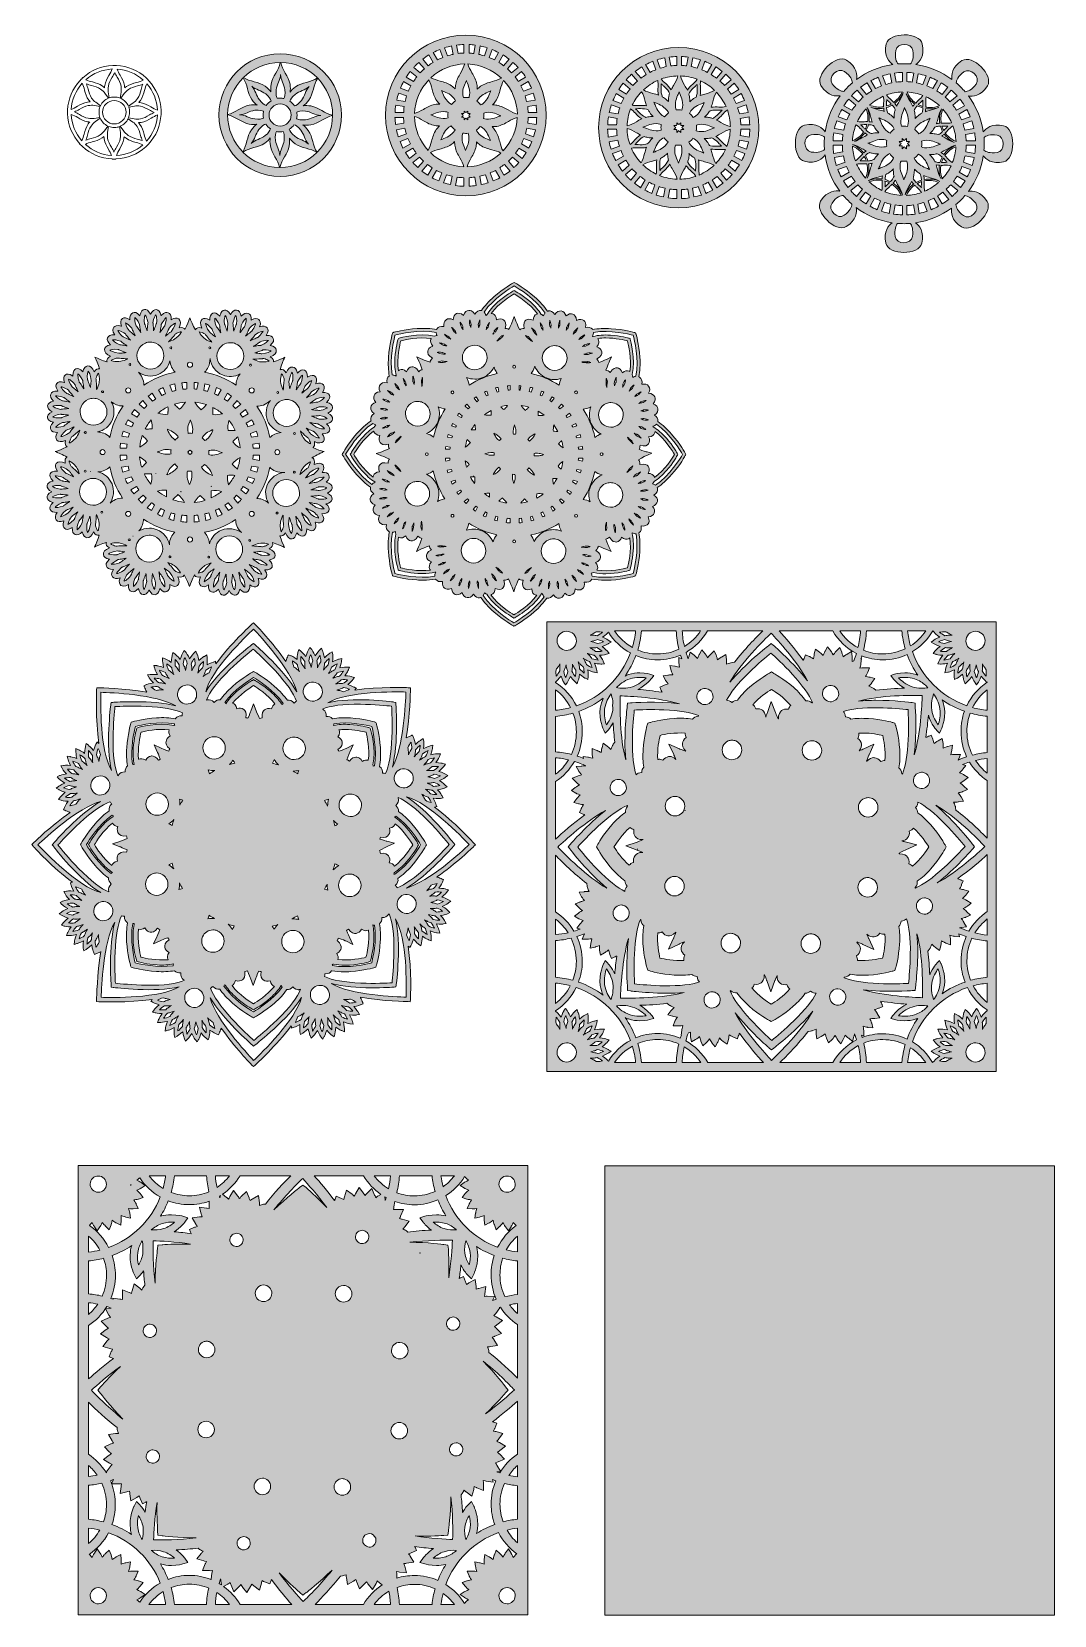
# Model space of a CAD drawing. Header units: millimetres. Extents: x 107 to 801, y -102 to 972.
import ezdxf

# ---------------------------------------------------------------- set-up
doc = ezdxf.new("R2010")
doc.units = ezdxf.units.MM
doc.header["$MEASUREMENT"] = 0
for name, color, linetype in [('Layer 11', 7, 'Continuous'), ('Layer 12', 7, 'Continuous'), ('Layer 13', 7, 'Continuous'), ('Layer 13 copy', 7, 'Continuous'), ('Layer 14', 7, 'Continuous'), ('Layer 2', 7, 'Continuous'), ('Layer 3', 7, 'Continuous'), ('Layer 5', 7, 'Continuous'), ('Layer 6', 7, 'Continuous'), ('Layer 8', 7, 'Continuous'), ('Layer 9', 7, 'Continuous')]:
    doc.layers.add(name, color=color, linetype=linetype)

msp = doc.modelspace()

# ---------------------------------------------------------------- hatches: boundary and pattern name
at = {"layer": 'Layer 11'}
h = msp.add_hatch(color=230, dxfattribs=at)
h.dxf.hatch_style = 2
edge = h.paths.add_edge_path()
edge.add_spline(control_points=[(408.3, 421), (408.3, 421), (407.3, 422.1), (407.3, 422.1), (406.5, 423), (394.1, 436.6), (380.6, 446.6), (381.2, 446.7), (381.7, 446.8), (382.3, 446.9), (382.3, 446.9), (382, 447), (382, 447), (382, 447), (381.7, 448.1), (381.7, 448.1), (381.7, 448.1), (381.7, 448.1), (381.7, 448.1), (381.7, 448.2), (381.2, 450.2), (379.8, 452.6), (382.5, 452.2), (384.6, 452.5), (384.7, 452.5), (384.7, 452.5), (386.5, 452.8), (386.5, 452.8), (386.5, 452.8), (385.6, 454.4), (385.6, 454.4), (385.6, 454.5), (384.6, 456.3), (382.6, 458.2), (384.4, 458.5), (385.8, 458.9), (386.5, 459.2), (387.1, 459.3), (387.3, 459.4), (387.3, 459.4), (387.3, 459.4), (389.1, 460.2), (389.1, 460.2), (389.1, 460.2), (387.8, 461.5), (387.8, 461.5), (387.7, 461.6), (386.2, 463.1), (383.9, 464.5), (386.4, 465.5), (388, 466.8), (388.1, 466.8), (388.1, 466.8), (389.6, 468), (389.6, 468), (389.6, 468), (388, 469), (388, 469), (387.9, 469), (386.1, 470), (383.5, 470.8), (385.7, 472.5), (386.9, 474.1), (387, 474.2), (387, 474.2), (388.1, 475.7), (388.1, 475.7), (388.1, 475.7), (386.3, 476.2), (386.3, 476.2), (386.2, 476.2), (384.2, 476.7), (381.5, 476.8), (383.1, 478.9), (383.9, 480.7), (384, 480.9), (384, 480.9), (384.7, 482.7), (384.7, 482.7), (384.7, 482.7), (382.8, 482.7), (382.8, 482.7), (382.7, 482.7), (380.6, 482.7), (378, 482.1), (379, 484.6), (379.3, 486.6), (379.3, 486.7), (379.3, 486.7), (379.5, 488.6), (379.5, 488.6), (379.5, 488.6), (377.7, 488.1), (377.7, 488.1), (377.6, 488.1), (375.6, 487.6), (373.2, 486.2), (373.6, 489), (373.3, 491), (373.3, 491.1), (373.3, 491.1), (373, 493), (373, 493), (373, 493), (371.4, 492), (371.4, 492), (371.3, 492), (369.5, 491), (367.6, 489.1), (367.2, 491.8), (366.4, 493.7), (366.4, 493.7), (366.4, 493.7), (365.7, 495.4), (365.7, 495.4), (365.4, 495.3), (365.1, 495.2), (364.9, 495.1), (364.3, 494.8), (363.8, 494.6), (363.3, 494.4), (362.7, 494.2), (362.2, 494), (361.7, 493.7), (361.5, 493.7), (361.4, 493.6), (361.3, 493.5), (364, 508.9), (364.2, 524.9), (364.3, 526), (364.3, 526), (364.3, 527.4), (364.3, 527.4), (364.3, 527.4), (362.8, 527.5), (362.8, 527.5), (361.6, 527.6), (343.2, 528.4), (326.6, 525.9), (326.9, 526.4), (327.2, 526.8), (327.6, 527.3), (327.6, 527.3), (327.3, 527.2), (327.3, 527.2), (327.3, 527.2), (326.3, 527.8), (326.3, 527.8), (326.3, 527.8), (326.3, 527.8), (326.3, 527.8), (326.2, 527.8), (324.5, 528.8), (321.8, 529.6), (324, 531.3), (325.2, 532.9), (325.3, 533), (325.3, 533), (326.4, 534.5), (326.4, 534.5), (326.4, 534.5), (324.6, 535), (324.6, 535), (324.5, 535), (322.5, 535.6), (319.8, 535.6), (320.9, 537), (321.6, 538.3), (321.9, 539), (322.2, 539.5), (322.3, 539.8), (322.3, 539.8), (322.3, 539.8), (323, 541.5), (323, 541.5), (323, 541.5), (321.1, 541.5), (321.1, 541.5), (321, 541.5), (318.9, 541.5), (316.3, 540.9), (317.3, 543.4), (317.6, 545.4), (317.6, 545.5), (317.6, 545.5), (317.8, 547.4), (317.8, 547.4), (317.8, 547.4), (316, 546.9), (316, 546.9), (315.9, 546.9), (313.9, 546.4), (311.5, 545.1), (311.9, 547.8), (311.6, 549.8), (311.6, 549.9), (311.6, 549.9), (311.3, 551.8), (311.3, 551.8), (311.3, 551.8), (309.7, 550.9), (309.7, 550.9), (309.6, 550.8), (307.8, 549.8), (305.9, 547.9), (305.5, 550.5), (304.8, 552.4), (304.7, 552.6), (304.7, 552.6), (303.9, 554.3), (303.9, 554.3), (303.9, 554.3), (302.6, 553), (302.6, 553), (302.5, 552.9), (301.1, 551.5), (299.7, 549.1), (298.6, 551.7), (297.3, 553.3), (297.3, 553.4), (297.3, 553.4), (296.1, 554.9), (296.1, 554.9), (296.1, 554.9), (295.2, 553.2), (295.2, 553.2), (295.1, 553.1), (294.1, 551.4), (293.4, 548.7), (291.7, 550.9), (290, 552.1), (290, 552.2), (290, 552.2), (288.5, 553.4), (288.5, 553.4), (288.5, 553.4), (288, 551.5), (288, 551.5), (287.9, 551.4), (287.4, 549.5), (287.4, 546.7), (285.2, 548.4), (283.3, 549.2), (283.2, 549.2), (283.2, 549.2), (281.5, 549.9), (281.5, 549.9), (281.4, 549.6), (281.3, 549.3), (281.2, 549.1), (281, 548.5), (280.7, 548), (280.5, 547.5), (280.3, 546.9), (280.1, 546.4), (279.9, 545.9), (279.8, 545.7), (279.8, 545.6), (279.7, 545.4), (270.8, 558.3), (259.7, 569.7), (258.9, 570.5), (258.9, 570.5), (257.9, 571.5), (257.9, 571.5), (257.9, 571.5), (256.8, 570.6), (256.8, 570.6), (255.9, 569.7), (242.3, 557.3), (232.3, 543.8), (232.2, 544.4), (232.1, 544.9), (232, 545.5), (232, 545.5), (231.9, 545.2), (231.9, 545.2), (231.9, 545.2), (230.8, 544.9), (230.8, 544.9), (230.8, 544.9), (230.8, 544.9), (230.8, 544.9), (230.7, 544.9), (228.7, 544.4), (226.3, 543), (226.7, 545.8), (226.4, 547.8), (226.4, 547.9), (226.4, 547.9), (226.1, 549.8), (226.1, 549.8), (226.1, 549.8), (224.5, 548.8), (224.5, 548.8), (224.4, 548.8), (222.6, 547.8), (220.7, 545.9), (220.4, 547.6), (220, 549), (219.8, 549.8), (219.6, 550.3), (219.5, 550.5), (219.5, 550.5), (219.5, 550.5), (218.7, 552.3), (218.7, 552.3), (218.7, 552.3), (217.4, 551), (217.4, 551), (217.3, 550.9), (215.9, 549.5), (214.5, 547.1), (213.4, 549.6), (212.1, 551.3), (212.1, 551.3), (212.1, 551.3), (210.9, 552.8), (210.9, 552.8), (210.9, 552.8), (210, 551.2), (210, 551.2), (209.9, 551.1), (208.9, 549.3), (208.1, 546.7), (206.5, 548.9), (204.8, 550.1), (204.7, 550.2), (204.7, 550.2), (203.2, 551.3), (203.2, 551.3), (203.2, 551.3), (202.7, 549.5), (202.7, 549.5), (202.7, 549.4), (202.2, 547.4), (202.1, 544.7), (200, 546.3), (198.2, 547.1), (198, 547.2), (198, 547.2), (196.2, 547.9), (196.2, 547.9), (196.2, 547.9), (196.2, 546), (196.2, 546), (196.2, 545.9), (196.2, 543.8), (196.9, 541.2), (194.3, 542.2), (192.3, 542.5), (192.2, 542.5), (192.2, 542.5), (190.3, 542.7), (190.3, 542.7), (190.3, 542.7), (190.8, 540.9), (190.8, 540.9), (190.8, 540.8), (191.3, 538.8), (192.7, 536.4), (190, 536.8), (187.9, 536.5), (187.8, 536.5), (187.8, 536.5), (185.9, 536.2), (185.9, 536.2), (185.9, 536.2), (186.9, 534.6), (186.9, 534.6), (186.9, 534.5), (187.9, 532.7), (189.9, 530.8), (187.1, 530.4), (185.3, 529.6), (185.2, 529.6), (185.2, 529.6), (183.5, 528.9), (183.5, 528.9), (183.6, 528.6), (183.7, 528.4), (183.8, 528.1), (184.1, 527.6), (184.3, 527), (184.5, 526.5), (184.7, 525.9), (184.9, 525.4), (185.2, 524.9), (185.2, 524.7), (185.3, 524.6), (185.4, 524.5), (170, 527.2), (154, 527.5), (152.9, 527.5), (152.9, 527.5), (151.5, 527.5), (151.5, 527.5), (151.5, 527.5), (151.4, 526), (151.4, 526), (151.4, 524.8), (150.5, 506.4), (153, 489.8), (152.5, 490.1), (152.1, 490.5), (151.6, 490.8), (151.6, 490.8), (151.7, 490.5), (151.7, 490.5), (151.7, 490.5), (151.1, 489.5), (151.1, 489.5), (151.1, 489.5), (151.1, 489.5), (151.1, 489.5), (151.1, 489.4), (150.1, 487.7), (149.3, 485), (147.6, 487.2), (146, 488.4), (145.9, 488.5), (145.9, 488.5), (144.4, 489.6), (144.4, 489.6), (144.4, 489.6), (143.9, 487.8), (143.9, 487.8), (143.9, 487.7), (143.4, 485.8), (143.3, 483), (141.9, 484.1), (140.6, 484.8), (139.9, 485.1), (139.4, 485.4), (139.1, 485.5), (139.1, 485.5), (139.1, 485.5), (137.4, 486.2), (137.4, 486.2), (137.4, 486.2), (137.4, 484.3), (137.4, 484.3), (137.4, 484.2), (137.4, 482.2), (138, 479.5), (135.5, 480.5), (133.5, 480.8), (133.4, 480.8), (133.4, 480.8), (131.5, 481), (131.5, 481), (131.5, 481), (132, 479.2), (132, 479.2), (132, 479.1), (132.5, 477.1), (133.8, 474.8), (131.1, 475.1), (129.1, 474.8), (129, 474.8), (129, 474.8), (127.1, 474.6), (127.1, 474.6), (127.1, 474.6), (128.1, 472.9), (128.1, 472.9), (128.1, 472.8), (129.1, 471), (131, 469.1), (128.4, 468.7), (126.5, 468), (126.3, 467.9), (126.3, 467.9), (124.6, 467.2), (124.6, 467.2), (124.6, 467.2), (125.9, 465.8), (125.9, 465.8), (126, 465.7), (127.4, 464.3), (129.8, 462.9), (127.3, 461.8), (125.6, 460.6), (125.5, 460.5), (125.5, 460.5), (124.1, 459.3), (124.1, 459.3), (124.1, 459.3), (125.7, 458.4), (125.7, 458.4), (125.8, 458.3), (127.5, 457.3), (130.2, 456.6), (128, 454.9), (126.8, 453.3), (126.7, 453.2), (126.7, 453.2), (125.6, 451.7), (125.6, 451.7), (125.6, 451.7), (127.4, 451.2), (127.4, 451.2), (127.5, 451.1), (129.5, 450.6), (132.2, 450.6), (130.5, 448.4), (129.8, 446.5), (129.7, 446.4), (129.7, 446.4), (129, 444.7), (129, 444.7), (129.3, 444.6), (129.6, 444.5), (129.8, 444.4), (130.4, 444.2), (130.9, 444), (131.5, 443.7), (132, 443.5), (132.5, 443.3), (133.1, 443.1), (133.2, 443), (133.3, 443), (133.5, 442.9), (120.6, 434), (109.2, 422.9), (108.4, 422.1), (108.4, 422.1), (107.4, 421.1), (107.4, 421.1), (107.4, 421.1), (108.4, 420), (108.4, 420), (109.2, 419.1), (121.6, 405.5), (135.1, 395.6), (134.5, 395.4), (134, 395.3), (133.4, 395.2), (133.4, 395.2), (133.7, 395.1), (133.7, 395.1), (133.7, 395.1), (134, 394), (134, 394), (134, 394), (134, 394), (134, 394), (134, 393.9), (134.5, 391.9), (135.9, 389.6), (133.2, 389.9), (131.1, 389.6), (131, 389.6), (131, 389.6), (129.2, 389.4), (129.2, 389.4), (129.2, 389.4), (130.1, 387.7), (130.1, 387.7), (130.1, 387.6), (131.1, 385.8), (133.1, 383.9), (131.3, 383.6), (129.9, 383.2), (129.1, 383), (128.6, 382.8), (128.4, 382.7), (128.4, 382.7), (128.4, 382.7), (126.6, 381.9), (126.6, 381.9), (126.6, 381.9), (127.9, 380.6), (127.9, 380.6), (128, 380.5), (129.5, 379.1), (131.8, 377.7), (129.3, 376.6), (127.7, 375.4), (127.6, 375.3), (127.6, 375.3), (126.1, 374.1), (126.1, 374.1), (126.1, 374.1), (127.7, 373.2), (127.7, 373.2), (127.8, 373.1), (129.6, 372.1), (132.2, 371.3), (130, 369.7), (128.8, 368), (128.7, 368), (128.7, 368), (127.6, 366.4), (127.6, 366.4), (127.6, 366.4), (129.4, 365.9), (129.4, 365.9), (129.5, 365.9), (131.5, 365.4), (134.2, 365.3), (132.6, 363.2), (131.8, 361.4), (131.7, 361.2), (131.7, 361.2), (131, 359.4), (131, 359.4), (131, 359.4), (132.9, 359.4), (132.9, 359.4), (133, 359.4), (135.1, 359.4), (137.7, 360.1), (136.7, 357.5), (136.4, 355.5), (136.4, 355.4), (136.4, 355.4), (136.2, 353.5), (136.2, 353.5), (136.2, 353.5), (138, 354), (138, 354), (138.1, 354), (140.1, 354.5), (142.5, 355.9), (142.1, 353.2), (142.4, 351.1), (142.4, 351), (142.4, 351), (142.7, 349.2), (142.7, 349.2), (142.7, 349.2), (144.3, 350.1), (144.3, 350.1), (144.4, 350.1), (146.2, 351.2), (148.1, 353.1), (148.5, 350.4), (149.3, 348.5), (149.3, 348.4), (149.3, 348.4), (150, 346.7), (150, 346.7), (150.3, 346.8), (150.6, 346.9), (150.8, 347), (151.4, 347.3), (151.9, 347.5), (152.4, 347.7), (153, 347.9), (153.5, 348.1), (154, 348.4), (154.2, 348.5), (154.3, 348.5), (154.4, 348.6), (151.7, 333.2), (151.5, 317.3), (151.4, 316.1), (151.4, 316.1), (151.4, 314.7), (151.4, 314.7), (151.4, 314.7), (152.9, 314.6), (152.9, 314.6), (154.1, 314.6), (172.5, 313.7), (189.1, 316.2), (188.8, 315.8), (188.4, 315.3), (188.1, 314.8), (188.1, 314.8), (188.4, 314.9), (188.4, 314.9), (188.4, 314.9), (189.4, 314.4), (189.4, 314.4), (189.4, 314.4), (189.4, 314.4), (189.4, 314.4), (189.5, 314.3), (191.2, 313.3), (193.9, 312.5), (191.7, 310.9), (190.5, 309.2), (190.4, 309.1), (190.4, 309.1), (189.3, 307.6), (189.3, 307.6), (189.3, 307.6), (191.1, 307.1), (191.1, 307.1), (191.2, 307.1), (193.2, 306.6), (195.9, 306.5), (194.8, 305.1), (194.1, 303.8), (193.8, 303.1), (193.5, 302.6), (193.4, 302.4), (193.4, 302.4), (193.4, 302.4), (192.7, 300.6), (192.7, 300.6), (192.7, 300.6), (194.6, 300.6), (194.6, 300.6), (194.7, 300.6), (196.8, 300.6), (199.4, 301.2), (198.4, 298.7), (198.1, 296.7), (198.1, 296.6), (198.1, 296.6), (197.9, 294.7), (197.9, 294.7), (197.9, 294.7), (199.7, 295.2), (199.7, 295.2), (199.8, 295.2), (201.8, 295.7), (204.1, 297.1), (203.8, 294.3), (204.1, 292.3), (204.1, 292.2), (204.1, 292.2), (204.4, 290.3), (204.4, 290.3), (204.4, 290.3), (206, 291.3), (206, 291.3), (206.1, 291.3), (207.9, 292.3), (209.8, 294.2), (210.2, 291.6), (210.9, 289.8), (211, 289.5), (211, 289.5), (211.8, 287.8), (211.8, 287.8), (211.8, 287.8), (213.1, 289.1), (213.1, 289.1), (213.2, 289.2), (214.6, 290.6), (216, 293), (217.1, 290.5), (218.3, 288.8), (218.4, 288.8), (218.4, 288.8), (219.6, 287.3), (219.6, 287.3), (219.6, 287.3), (220.5, 288.9), (220.5, 288.9), (220.6, 289), (221.6, 290.7), (222.3, 293.4), (224, 291.2), (225.7, 290), (225.7, 289.9), (225.7, 289.9), (227.2, 288.8), (227.2, 288.8), (227.2, 288.8), (227.7, 290.6), (227.7, 290.6), (227.8, 290.7), (228.3, 292.7), (228.3, 295.4), (230.5, 293.7), (232.4, 293), (232.5, 292.9), (232.5, 292.9), (234.2, 292.2), (234.2, 292.2), (234.3, 292.5), (234.4, 292.8), (234.5, 293), (234.7, 293.6), (235, 294.1), (235.2, 294.7), (235.4, 295.2), (235.6, 295.7), (235.8, 296.3), (235.9, 296.4), (235.9, 296.6), (236, 296.7), (244.9, 283.9), (256, 272.4), (256.8, 271.6), (256.8, 271.6), (257.8, 270.6), (257.8, 270.6), (257.8, 270.6), (258.9, 271.6), (258.9, 271.6), (259.8, 272.4), (273.4, 284.8), (283.4, 298.3), (283.5, 297.8), (283.6, 297.2), (283.7, 296.6), (283.7, 296.6), (283.8, 296.9), (283.8, 296.9), (283.8, 296.9), (284.9, 297.2), (284.9, 297.2), (284.9, 297.2), (284.9, 297.2), (284.9, 297.2), (285, 297.2), (287, 297.7), (289.3, 299.1), (289, 296.4), (289.3, 294.3), (289.3, 294.2), (289.3, 294.2), (289.6, 292.4), (289.6, 292.4), (289.6, 292.4), (291.2, 293.3), (291.2, 293.3), (291.3, 293.3), (293.1, 294.4), (295, 296.3), (295.3, 294.5), (295.7, 293.1), (295.9, 292.4), (296.1, 291.9), (296.2, 291.6), (296.2, 291.6), (296.2, 291.6), (297, 289.8), (297, 289.8), (297, 289.8), (298.3, 291.2), (298.3, 291.2), (298.4, 291.2), (299.8, 292.7), (301.2, 295), (302.3, 292.5), (303.6, 290.9), (303.6, 290.8), (303.6, 290.8), (304.8, 289.3), (304.8, 289.3), (304.8, 289.3), (305.7, 290.9), (305.7, 290.9), (305.8, 291), (306.8, 292.8), (307.6, 295.4), (309.2, 293.3), (310.9, 292), (310.9, 291.9), (310.9, 291.9), (312.5, 290.8), (312.5, 290.8), (312.5, 290.8), (313, 292.6), (313, 292.6), (313, 292.7), (313.5, 294.7), (313.6, 297.4), (315.7, 295.8), (317.5, 295), (317.7, 295), (317.7, 295), (319.5, 294.2), (319.5, 294.2), (319.5, 294.2), (319.5, 296.1), (319.5, 296.1), (319.5, 296.2), (319.5, 298.3), (318.8, 300.9), (321.4, 299.9), (323.4, 299.6), (323.5, 299.6), (323.5, 299.6), (325.4, 299.4), (325.4, 299.4), (325.4, 299.4), (324.9, 301.2), (324.9, 301.2), (324.9, 301.3), (324.4, 303.3), (323, 305.7), (325.7, 305.3), (327.8, 305.6), (327.9, 305.6), (327.9, 305.6), (329.7, 305.9), (329.7, 305.9), (329.7, 305.9), (328.8, 307.5), (328.8, 307.5), (328.8, 307.6), (327.7, 309.4), (325.8, 311.3), (328.6, 311.7), (330.4, 312.5), (330.5, 312.5), (330.5, 312.5), (332.2, 313.2), (332.2, 313.2), (332.1, 313.5), (332, 313.8), (331.9, 314), (331.6, 314.6), (331.4, 315.1), (331.2, 315.7), (331, 316.2), (330.8, 316.7), (330.5, 317.3), (330.5, 317.4), (330.4, 317.5), (330.3, 317.7), (345.7, 314.9), (361.7, 314.7), (362.8, 314.7), (362.8, 314.7), (364.2, 314.6), (364.2, 314.6), (364.2, 314.6), (364.3, 316.1), (364.3, 316.1), (364.3, 317.3), (365.2, 335.7), (362.7, 352.3), (363.2, 352), (363.6, 351.7), (364.1, 351.3), (364.1, 351.3), (364, 351.7), (364, 351.7), (364, 351.7), (364.5, 352.6), (364.5, 352.6), (364.5, 352.6), (364.5, 352.6), (364.5, 352.6), (364.6, 352.7), (365.6, 354.4), (366.4, 357.1), (368.1, 354.9), (369.7, 353.7), (369.8, 353.6), (369.8, 353.6), (371.3, 352.5), (371.3, 352.5), (371.3, 352.5), (371.8, 354.3), (371.8, 354.3), (371.8, 354.4), (372.3, 356.4), (372.4, 359.1), (373.8, 358), (375.1, 357.3), (375.8, 357), (376.3, 356.8), (376.5, 356.6), (376.5, 356.6), (376.5, 356.6), (378.3, 355.9), (378.3, 355.9), (378.3, 355.9), (378.3, 357.8), (378.3, 357.8), (378.3, 357.9), (378.3, 360), (377.7, 362.6), (380.2, 361.6), (382.2, 361.3), (382.3, 361.3), (382.3, 361.3), (384.2, 361.1), (384.2, 361.1), (384.2, 361.1), (383.7, 362.9), (383.7, 362.9), (383.7, 363), (383.2, 365), (381.9, 367.4), (384.6, 367), (386.6, 367.3), (386.7, 367.3), (386.7, 367.3), (388.6, 367.6), (388.6, 367.6), (388.6, 367.6), (387.6, 369.2), (387.6, 369.2), (387.6, 369.3), (386.6, 371.1), (384.7, 373), (387.3, 373.4), (389.1, 374.1), (389.4, 374.2), (389.4, 374.2), (391.1, 375), (391.1, 375), (391.1, 375), (389.8, 376.3), (389.8, 376.3), (389.7, 376.4), (388.3, 377.8), (385.9, 379.2), (388.4, 380.3), (390.1, 381.6), (390.1, 381.6), (390.1, 381.6), (391.6, 382.8), (391.6, 382.8), (391.6, 382.8), (390, 383.7), (390, 383.7), (389.9, 383.8), (388.2, 384.8), (385.5, 385.6), (387.7, 387.2), (388.9, 388.9), (389, 388.9), (389, 388.9), (390.1, 390.5), (390.1, 390.5), (390.1, 390.5), (388.3, 391), (388.3, 391), (388.2, 391), (386.2, 391.5), (383.5, 391.6), (385.2, 393.7), (385.9, 395.6), (386, 395.7), (386, 395.7), (386.7, 397.4), (386.7, 397.4), (386.4, 397.5), (386.1, 397.6), (385.9, 397.7), (385.3, 397.9), (384.8, 398.2), (384.2, 398.4), (383.7, 398.6), (383.2, 398.9), (382.6, 399), (382.5, 399.1), (382.4, 399.1), (382.2, 399.2), (395.1, 408.1), (406.5, 419.2), (407.3, 420), (407.3, 420), (408.3, 421), (408.3, 421)], knot_values=[0, 0, 0, 0, 1, 1, 1, 2, 2, 2, 3, 3, 3, 4, 4, 4, 5, 5, 5, 6, 6, 6, 7, 7, 7, 8, 8, 8, 9, 9, 9, 10, 10, 10, 11, 11, 11, 12, 12, 12, 13, 13, 13, 14, 14, 14, 15, 15, 15, 16, 16, 16, 17, 17, 17, 18, 18, 18, 19, 19, 19, 20, 20, 20, 21, 21, 21, 22, 22, 22, 23, 23, 23, 24, 24, 24, 25, 25, 25, 26, 26, 26, 27, 27, 27, 28, 28, 28, 29, 29, 29, 30, 30, 30, 31, 31, 31, 32, 32, 32, 33, 33, 33, 34, 34, 34, 35, 35, 35, 36, 36, 36, 37, 37, 37, 38, 38, 38, 39, 39, 39, 40, 40, 40, 41, 41, 41, 42, 42, 42, 43, 43, 43, 44, 44, 44, 45, 45, 45, 46, 46, 46, 47, 47, 47, 48, 48, 48, 49, 49, 49, 50, 50, 50, 51, 51, 51, 52, 52, 52, 53, 53, 53, 54, 54, 54, 55, 55, 55, 56, 56, 56, 57, 57, 57, 58, 58, 58, 59, 59, 59, 60, 60, 60, 61, 61, 61, 62, 62, 62, 63, 63, 63, 64, 64, 64, 65, 65, 65, 66, 66, 66, 67, 67, 67, 68, 68, 68, 69, 69, 69, 70, 70, 70, 71, 71, 71, 72, 72, 72, 73, 73, 73, 74, 74, 74, 75, 75, 75, 76, 76, 76, 77, 77, 77, 78, 78, 78, 79, 79, 79, 80, 80, 80, 81, 81, 81, 82, 82, 82, 83, 83, 83, 84, 84, 84, 85, 85, 85, 86, 86, 86, 87, 87, 87, 88, 88, 88, 89, 89, 89, 90, 90, 90, 91, 91, 91, 92, 92, 92, 93, 93, 93, 94, 94, 94, 95, 95, 95, 96, 96, 96, 97, 97, 97, 98, 98, 98, 99, 99, 99, 100, 100, 100, 101, 101, 101, 102, 102, 102, 103, 103, 103, 104, 104, 104, 105, 105, 105, 106, 106, 106, 107, 107, 107, 108, 108, 108, 109, 109, 109, 110, 110, 110, 111, 111, 111, 112, 112, 112, 113, 113, 113, 114, 114, 114, 115, 115, 115, 116, 116, 116, 117, 117, 117, 118, 118, 118, 119, 119, 119, 120, 120, 120, 121, 121, 121, 122, 122, 122, 123, 123, 123, 124, 124, 124, 125, 125, 125, 126, 126, 126, 127, 127, 127, 128, 128, 128, 129, 129, 129, 130, 130, 130, 131, 131, 131, 132, 132, 132, 133, 133, 133, 134, 134, 134, 135, 135, 135, 136, 136, 136, 137, 137, 137, 138, 138, 138, 139, 139, 139, 140, 140, 140, 141, 141, 141, 142, 142, 142, 143, 143, 143, 144, 144, 144, 145, 145, 145, 146, 146, 146, 147, 147, 147, 148, 148, 148, 149, 149, 149, 150, 150, 150, 151, 151, 151, 152, 152, 152, 153, 153, 153, 154, 154, 154, 155, 155, 155, 156, 156, 156, 157, 157, 157, 158, 158, 158, 159, 159, 159, 160, 160, 160, 161, 161, 161, 162, 162, 162, 163, 163, 163, 164, 164, 164, 165, 165, 165, 166, 166, 166, 167, 167, 167, 168, 168, 168, 169, 169, 169, 170, 170, 170, 171, 171, 171, 172, 172, 172, 173, 173, 173, 174, 174, 174, 175, 175, 175, 176, 176, 176, 177, 177, 177, 178, 178, 178, 179, 179, 179, 180, 180, 180, 181, 181, 181, 182, 182, 182, 183, 183, 183, 184, 184, 184, 185, 185, 185, 186, 186, 186, 187, 187, 187, 188, 188, 188, 189, 189, 189, 190, 190, 190, 191, 191, 191, 192, 192, 192, 193, 193, 193, 194, 194, 194, 195, 195, 195, 196, 196, 196, 197, 197, 197, 198, 198, 198, 199, 199, 199, 200, 200, 200, 201, 201, 201, 202, 202, 202, 203, 203, 203, 204, 204, 204, 205, 205, 205, 206, 206, 206, 207, 207, 207, 208, 208, 208, 209, 209, 209, 210, 210, 210, 211, 211, 211, 212, 212, 212, 213, 213, 213, 214, 214, 214, 215, 215, 215, 216, 216, 216, 217, 217, 217, 218, 218, 218, 219, 219, 219, 220, 220, 220, 221, 221, 221, 222, 222, 222, 223, 223, 223, 224, 224, 224, 225, 225, 225, 226, 226, 226, 227, 227, 227, 228, 228, 228, 229, 229, 229, 230, 230, 230, 231, 231, 231, 232, 232, 232, 233, 233, 233, 234, 234, 234, 235, 235, 235, 236, 236, 236, 237, 237, 237, 238, 238, 238, 239, 239, 239, 240, 240, 240, 241, 241, 241, 242, 242, 242, 243, 243, 243, 244, 244, 244, 245, 245, 245, 246, 246, 246, 247, 247, 247, 248, 248, 248, 249, 249, 249, 250, 250, 250, 251, 251, 251, 252, 252, 252, 253, 253, 253, 254, 254, 254, 255, 255, 255, 256, 256, 256, 257, 257, 257, 258, 258, 258, 259, 259, 259, 260, 260, 260, 261, 261, 261, 262, 262, 262, 263, 263, 263, 264, 264, 264, 265, 265, 265, 266, 266, 266, 267, 267, 267, 268, 268, 268, 269, 269, 269, 270, 270, 270, 271, 271, 271, 272, 272, 272, 273, 273, 273, 274, 274, 274, 275, 275, 275, 276, 276, 276, 277, 277, 277, 278, 278, 278, 279, 279, 279, 280, 280, 280, 281, 281, 281, 282, 282, 282, 283, 283, 283, 284, 284, 284, 285, 285, 285, 286, 286, 286, 287, 287, 287, 288, 288, 288, 289, 289, 289, 290, 290, 290, 291, 291, 291, 292, 292, 292, 293, 293, 293, 294, 294, 294, 295, 295, 295, 296, 296, 296, 297, 297, 297, 298, 298, 298, 299, 299, 299, 300, 300, 300, 301, 301, 301, 302, 302, 302, 303, 303, 303, 304, 304, 304, 305, 305, 305, 306, 306, 306, 307, 307, 307, 308, 308, 308, 309, 309, 309, 310, 310, 310, 311, 311, 311, 312, 312, 312, 313, 313, 313, 314, 314, 314, 315, 315, 315, 316, 316, 316, 317, 317, 317, 318, 318, 318, 319, 319, 319, 320, 320, 320, 321, 321, 321, 322, 322, 322, 323, 323, 323, 324, 324, 324, 325, 325, 325, 326, 326, 326, 327, 327, 327, 328, 328, 328, 329, 329, 329, 330, 330, 330, 331, 331, 331, 332, 332, 332, 333, 333, 333, 334, 334, 334, 335, 335, 335, 336, 336, 336, 337, 337, 337, 338, 338, 338, 339, 339, 339, 340, 340, 340, 341, 341, 341, 342, 342, 342, 343, 343, 343, 344, 344, 344, 345, 345, 345, 346, 346, 346, 347, 347, 347, 348, 348, 348, 349, 349, 349, 350, 350, 350, 351, 351, 351, 352, 352, 352, 352], degree=3, periodic=1)
edge = h.paths.add_edge_path()
edge.add_spline(control_points=[(377.8, 455.6), (377.2, 456.3), (376.6, 456.9), (375.9, 457.5), (375.4, 458), (374.8, 458.4), (374.3, 458.8), (375, 458.7), (375.6, 458.5), (376.3, 458.4), (377.2, 458.2), (378.1, 458.1), (379, 458.1), (380.3, 457), (381.4, 455.9), (382.1, 455), (380.9, 455), (379.4, 455.1), (377.8, 455.6)], knot_values=[0, 0, 0, 0, 1, 1, 1, 2, 2, 2, 3, 3, 3, 4, 4, 4, 5, 5, 5, 6, 6, 6, 6], degree=3, periodic=1)
edge = h.paths.add_edge_path()
edge.add_spline(control_points=[(378.4, 449.6), (377.3, 449.9), (375.9, 450.4), (374.4, 451.2), (374.1, 452.1), (373.6, 452.9), (373.1, 453.6), (372.7, 454.2), (372.3, 454.8), (371.9, 455.3), (372.5, 455), (373.1, 454.6), (373.8, 454.3), (374.5, 453.9), (375.4, 453.6), (376.3, 453.3), (377.3, 452), (378, 450.6), (378.4, 449.6)], knot_values=[0, 0, 0, 0, 1, 1, 1, 2, 2, 2, 3, 3, 3, 4, 4, 4, 5, 5, 5, 6, 6, 6, 6], degree=3, periodic=1)
edge = h.paths.add_edge_path()
edge.add_spline(control_points=[(384.2, 461.2), (383.1, 460.9), (381.6, 460.6), (379.9, 460.6), (379.1, 461.1), (378.4, 461.6), (377.6, 462), (376.9, 462.3), (376.3, 462.6), (375.7, 462.9), (376.4, 462.9), (377.1, 462.9), (377.8, 462.9), (378.6, 463), (379.5, 463.1), (380.4, 463.3), (382, 462.7), (383.3, 461.8), (384.2, 461.2)], knot_values=[0, 0, 0, 0, 1, 1, 1, 2, 2, 2, 3, 3, 3, 4, 4, 4, 5, 5, 5, 6, 6, 6, 6], degree=3, periodic=1)
edge = h.paths.add_edge_path()
edge.add_spline(control_points=[(384.6, 467.7), (383.6, 467.1), (382.2, 466.5), (380.6, 466), (379.8, 466.3), (378.9, 466.6), (378, 466.8), (377.3, 466.9), (376.6, 467), (376, 467.1), (376.6, 467.3), (377.3, 467.5), (378, 467.7), (378.8, 468), (379.6, 468.4), (380.4, 468.8), (382.1, 468.6), (383.6, 468.1), (384.6, 467.7)], knot_values=[0, 0, 0, 0, 1, 1, 1, 2, 2, 2, 3, 3, 3, 4, 4, 4, 5, 5, 5, 6, 6, 6, 6], degree=3, periodic=1)
edge = h.paths.add_edge_path()
edge.add_spline(control_points=[(383.4, 474.1), (382.6, 473.3), (381.4, 472.3), (379.9, 471.4), (379, 471.5), (378.1, 471.5), (377.2, 471.5), (376.5, 471.4), (375.8, 471.4), (375.1, 471.3), (375.7, 471.6), (376.3, 472), (376.9, 472.4), (377.6, 472.9), (378.4, 473.4), (379, 474.1), (380.7, 474.3), (382.3, 474.2), (383.4, 474.1)], knot_values=[0, 0, 0, 0, 1, 1, 1, 2, 2, 2, 3, 3, 3, 4, 4, 4, 5, 5, 5, 6, 6, 6, 6], degree=3, periodic=1)
edge = h.paths.add_edge_path()
edge.add_spline(control_points=[(380.5, 479.9), (379.9, 479), (379, 477.7), (377.9, 476.5), (376.9, 476.3), (376.1, 476.1), (375.2, 475.8), (374.6, 475.6), (373.9, 475.4), (373.3, 475.1), (373.8, 475.6), (374.2, 476.1), (374.7, 476.6), (375.3, 477.3), (375.8, 478), (376.3, 478.8), (377.9, 479.4), (379.4, 479.8), (380.5, 479.9)], knot_values=[0, 0, 0, 0, 1, 1, 1, 2, 2, 2, 3, 3, 3, 4, 4, 4, 5, 5, 5, 6, 6, 6, 6], degree=3, periodic=1)
edge = h.paths.add_edge_path()
edge.add_spline(control_points=[(371.5, 480.2), (371.9, 480.9), (372.2, 481.8), (372.5, 482.7), (373.8, 483.7), (375.2, 484.4), (376.2, 484.9), (375.9, 483.8), (375.4, 482.3), (374.5, 480.8), (373.7, 480.5), (372.9, 480), (372.2, 479.5), (371.6, 479.1), (371, 478.7), (370.5, 478.3), (370.8, 478.9), (371.2, 479.5), (371.5, 480.2)], knot_values=[0, 0, 0, 0, 1, 1, 1, 2, 2, 2, 3, 3, 3, 4, 4, 4, 5, 5, 5, 6, 6, 6, 6], degree=3, periodic=1)
edge = h.paths.add_edge_path()
edge.add_spline(control_points=[(367.4, 482.7), (367.6, 483.6), (367.7, 484.5), (367.7, 485.4), (368.8, 486.7), (369.9, 487.8), (370.8, 488.5), (370.8, 487.4), (370.7, 485.8), (370.2, 484.2), (369.5, 483.6), (368.9, 483), (368.3, 482.3), (367.8, 481.8), (367.4, 481.2), (366.9, 480.7), (367.1, 481.3), (367.3, 482), (367.4, 482.7)], knot_values=[0, 0, 0, 0, 1, 1, 1, 2, 2, 2, 3, 3, 3, 4, 4, 4, 5, 5, 5, 6, 6, 6, 6], degree=3, periodic=1)
edge = h.paths.add_edge_path()
edge.add_spline(control_points=[(364.7, 490.6), (364.9, 489.5), (365.2, 488), (365.2, 486.3), (364.7, 485.5), (364.2, 484.8), (363.8, 484), (363.5, 483.3), (363.2, 482.7), (362.9, 482.1), (362.9, 482.7), (362.9, 483.4), (362.9, 484.2), (362.8, 485), (362.7, 485.9), (362.5, 486.8), (363.1, 488.4), (364, 489.7), (364.7, 490.6)], knot_values=[0, 0, 0, 0, 1, 1, 1, 2, 2, 2, 3, 3, 3, 4, 4, 4, 5, 5, 5, 6, 6, 6, 6], degree=3, periodic=1)
edge = h.paths.add_edge_path()
edge.add_spline(control_points=[(362.6, 471.9), (364.1, 471.1), (365.3, 469.8), (365.9, 468.2), (366.4, 466.5), (366.3, 464.8), (365.6, 463.4), (364.9, 461.8), (363.5, 460.5), (361.8, 459.9), (360.1, 459.4), (358.4, 459.5), (356.8, 460.3), (355.3, 461), (354.1, 462.4), (353.6, 464), (352.4, 467.4), (354.2, 471.1), (357.6, 472.2), (359.3, 472.8), (361, 472.7), (362.6, 471.9)], knot_values=[0, 0, 0, 0, 1, 1, 1, 2, 2, 2, 3, 3, 3, 4, 4, 4, 5, 5, 5, 6, 6, 6, 7, 7, 7, 7], degree=3, periodic=1)
edge = h.paths.add_edge_path()
edge.add_spline(control_points=[(292.4, 489.2), (293.2, 487.4), (293.2, 485.3), (292.4, 483.4), (290.8, 479.6), (286.3, 477.8), (282.4, 479.4), (282.4, 479.4), (282.4, 479.4), (282.4, 479.4), (280.5, 480.2), (279.1, 481.6), (278.3, 483.5), (277.6, 485.4), (277.6, 487.5), (278.4, 489.4), (279.6, 492.2), (282.3, 494), (285.4, 494), (286.4, 494), (287.4, 493.8), (288.3, 493.4), (288.3, 493.4), (288.3, 493.4), (288.3, 493.4), (290.2, 492.6), (291.7, 491.1), (292.4, 489.2)], knot_values=[0, 0, 0, 0, 1, 1, 1, 2, 2, 2, 3, 3, 3, 4, 4, 4, 5, 5, 5, 6, 6, 6, 7, 7, 7, 8, 8, 8, 9, 9, 9, 9], degree=3, periodic=1)
edge = h.paths.add_edge_path()
edge.add_spline(control_points=[(227.9, 469.2), (227.7, 470.1), (227.5, 471), (227.1, 471.9), (228.6, 471.5), (230.1, 471.3), (231.6, 471.3), (230.4, 470.7), (229.1, 470), (227.9, 469.2)], knot_values=[0, 0, 0, 0, 1, 1, 1, 2, 2, 2, 3, 3, 3, 3], degree=3, periodic=1)
edge = h.paths.add_edge_path()
edge.add_spline(control_points=[(231.3, 371.1), (229.8, 371.2), (228.4, 371.1), (226.9, 370.8), (227.2, 371.5), (227.5, 372.4), (227.7, 373.2), (228.8, 372.5), (230, 371.8), (231.3, 371.1)], knot_values=[0, 0, 0, 0, 1, 1, 1, 2, 2, 2, 3, 3, 3, 3], degree=3, periodic=1)
edge = h.paths.add_edge_path()
edge.add_spline(control_points=[(228.1, 479.7), (226.3, 480.5), (224.8, 482), (224.1, 483.9), (222.5, 487.7), (224.4, 492.2), (228.2, 493.8), (228.2, 493.8), (228.3, 493.8), (228.3, 493.8), (230.1, 494.5), (232.2, 494.5), (234.1, 493.7), (236, 492.9), (237.4, 491.5), (238.2, 489.6), (239.7, 485.7), (237.9, 481.3), (234, 479.7), (234, 479.7), (234, 479.7), (234, 479.7), (232.1, 478.9), (230, 478.9), (228.1, 479.7)], knot_values=[0, 0, 0, 0, 1, 1, 1, 2, 2, 2, 3, 3, 3, 4, 4, 4, 5, 5, 5, 6, 6, 6, 7, 7, 7, 8, 8, 8, 8], degree=3, periodic=1)
edge = h.paths.add_edge_path()
edge.add_spline(control_points=[(241.5, 475.4), (242.5, 476.3), (243.3, 477.3), (244, 478.5), (244.1, 478.4), (244.1, 478.3), (244.1, 478.2), (244.4, 477.6), (244.8, 477), (245.2, 476.4), (244, 476.1), (242.7, 475.7), (241.5, 475.4)], knot_values=[0, 0, 0, 0, 1, 1, 1, 2, 2, 2, 3, 3, 3, 4, 4, 4, 4], degree=3, periodic=1)
edge = h.paths.add_edge_path()
edge.add_spline(control_points=[(244.8, 366), (244.3, 365.2), (243.9, 364.4), (243.6, 363.6), (242.8, 364.9), (241.8, 366.1), (240.7, 367.1), (242.1, 366.7), (243.4, 366.3), (244.8, 366)], knot_values=[0, 0, 0, 0, 1, 1, 1, 2, 2, 2, 3, 3, 3, 3], degree=3, periodic=1)
edge = h.paths.add_edge_path()
edge.add_spline(control_points=[(270.7, 476.3), (271.1, 476.9), (271.4, 477.6), (271.7, 478.2), (271.8, 478.4), (271.9, 478.6), (272, 478.8), (272.7, 477.5), (273.7, 476.3), (274.8, 475.2), (273.4, 475.6), (272, 476), (270.7, 476.3)], knot_values=[0, 0, 0, 0, 1, 1, 1, 2, 2, 2, 3, 3, 3, 4, 4, 4, 4], degree=3, periodic=1)
edge = h.paths.add_edge_path()
edge.add_spline(control_points=[(274.4, 366.9), (273.3, 366), (272.4, 364.9), (271.6, 363.7), (271.3, 364.5), (270.9, 365.2), (270.5, 365.9), (271.8, 366.2), (273.1, 366.5), (274.4, 366.9)], knot_values=[0, 0, 0, 0, 1, 1, 1, 2, 2, 2, 3, 3, 3, 3], degree=3, periodic=1)
edge = h.paths.add_edge_path()
edge.add_spline(control_points=[(287.7, 372.9), (287.9, 372), (288.1, 371.1), (288.5, 370.3), (287.2, 370.6), (285.9, 370.8), (284.5, 370.8), (284.3, 370.8), (284.1, 370.8), (283.8, 370.8), (285.2, 371.5), (286.4, 372.2), (287.7, 372.9)], knot_values=[0, 0, 0, 0, 1, 1, 1, 2, 2, 2, 3, 3, 3, 4, 4, 4, 4], degree=3, periodic=1)
edge = h.paths.add_edge_path()
edge.add_spline(control_points=[(284.7, 471), (286, 471), (287.3, 471.1), (288.5, 471.4), (288.3, 470.7), (288, 469.9), (287.9, 469.2), (286.9, 469.8), (285.8, 470.4), (284.7, 471)], knot_values=[0, 0, 0, 0, 1, 1, 1, 2, 2, 2, 3, 3, 3, 3], degree=3, periodic=1)
edge = h.paths.add_edge_path()
edge.add_spline(control_points=[(284.6, 363), (285.6, 363), (286.6, 362.8), (287.5, 362.4), (289.4, 361.6), (290.9, 360.1), (291.6, 358.3), (293.2, 354.4), (291.3, 350), (287.5, 348.4), (287.5, 348.4), (287.4, 348.3), (287.4, 348.3), (285.6, 347.6), (283.5, 347.6), (281.6, 348.4), (279.7, 349.2), (278.3, 350.7), (277.5, 352.5), (276, 356.4), (277.8, 360.9), (281.7, 362.4), (281.7, 362.4), (281.7, 362.5), (281.7, 362.5), (282.6, 362.8), (283.6, 363), (284.6, 363)], knot_values=[0, 0, 0, 0, 1, 1, 1, 2, 2, 2, 3, 3, 3, 4, 4, 4, 5, 5, 5, 6, 6, 6, 7, 7, 7, 8, 8, 8, 9, 9, 9, 9], degree=3, periodic=1)
edge = h.paths.add_edge_path()
edge.add_spline(control_points=[(251.2, 512.8), (250, 513.7), (248.4, 513.9), (246.6, 513.3), (246.2, 515.6), (244.9, 516.6), (243.8, 517.1), (243.8, 517.1), (243.8, 517.1), (243.7, 517.1), (248.5, 523), (255.3, 527.4), (257.9, 529), (260.1, 527.6), (267.6, 522.9), (272.4, 516.6), (271.2, 516), (270.4, 514.7), (270.1, 513.1), (267.9, 513.9), (266.4, 513.3), (265.4, 512.6), (264.5, 511.9), (263.2, 510.3), (263.8, 507.1), (263.1, 507.1), (262.4, 506.8), (262, 506.6), (260.8, 509), (259.7, 511.7), (259.7, 511.8), (259.7, 511.8), (257.9, 516.7), (257.9, 516.7), (257.9, 516.7), (256.1, 511.7), (256.1, 511.7), (256, 511.6), (255.1, 509), (254.1, 506.8), (253.7, 507), (253.2, 507.1), (252.7, 507.2), (253.5, 510.4), (252.2, 512), (251.2, 512.8)], knot_values=[0, 0, 0, 0, 1, 1, 1, 2, 2, 2, 3, 3, 3, 4, 4, 4, 5, 5, 5, 6, 6, 6, 7, 7, 7, 8, 8, 8, 9, 9, 9, 10, 10, 10, 11, 11, 11, 12, 12, 12, 13, 13, 13, 14, 14, 14, 15, 15, 15, 15], degree=3, periodic=1)
edge = h.paths.add_edge_path()
edge.add_spline(control_points=[(277.5, 516.1), (277.3, 516.3), (277, 516.4), (276.8, 516.6), (275, 519.3), (272.5, 522.2), (269.4, 524.9), (264.1, 529.6), (258.9, 532.4), (258.7, 532.5), (258.7, 532.5), (257.9, 533), (257.9, 533), (257.9, 533), (257.1, 532.5), (257.1, 532.5), (256.8, 532.4), (251.7, 529.6), (246.4, 524.9), (243.3, 522.2), (240.8, 519.4), (239, 516.7), (238.9, 517), (238.6, 517.4), (238.4, 517.6), (244.7, 526.3), (255, 532.7), (257.9, 534.4), (260.9, 532.7), (271.7, 525.9), (277.9, 516.9), (277.8, 516.6), (277.6, 516.4), (277.5, 516.1)], knot_values=[0, 0, 0, 0, 1, 1, 1, 2, 2, 2, 3, 3, 3, 4, 4, 4, 5, 5, 5, 6, 6, 6, 7, 7, 7, 8, 8, 8, 9, 9, 9, 10, 10, 10, 11, 11, 11, 11], degree=3, periodic=1)
edge = h.paths.add_edge_path()
edge.add_spline(control_points=[(202.7, 434), (202, 434.5), (201.2, 435), (200.3, 435.3), (201.6, 436.1), (202.8, 437), (203.8, 438.1), (203.4, 436.8), (203, 435.4), (202.7, 434)], knot_values=[0, 0, 0, 0, 1, 1, 1, 2, 2, 2, 3, 3, 3, 3], degree=3, periodic=1)
edge = h.paths.add_edge_path()
edge.add_spline(control_points=[(203.7, 404.6), (202.7, 405.7), (201.6, 406.6), (200.3, 407.4), (200.5, 407.4), (200.6, 407.5), (200.8, 407.6), (201.4, 407.9), (202, 408.2), (202.6, 408.6), (202.9, 407.3), (203.3, 405.9), (203.7, 404.6)], knot_values=[0, 0, 0, 0, 1, 1, 1, 2, 2, 2, 3, 3, 3, 4, 4, 4, 4], degree=3, periodic=1)
edge = h.paths.add_edge_path()
edge.add_spline(control_points=[(185.2, 397.3), (186, 399.2), (187.5, 400.6), (189.3, 401.4), (190.2, 401.8), (191.2, 401.9), (192.2, 401.9), (195.3, 401.9), (198.1, 400.1), (199.2, 397.2), (199.2, 397.2), (199.2, 397.2), (199.2, 397.2), (200, 395.3), (200, 393.2), (199.2, 391.4), (198.4, 389.5), (196.9, 388), (195, 387.3), (191.2, 385.7), (186.7, 387.6), (185.2, 391.4), (185.2, 391.4), (185.1, 391.5), (185.1, 391.5), (184.4, 393.4), (184.4, 395.4), (185.2, 397.3)], knot_values=[0, 0, 0, 0, 1, 1, 1, 2, 2, 2, 3, 3, 3, 4, 4, 4, 5, 5, 5, 6, 6, 6, 7, 7, 7, 8, 8, 8, 9, 9, 9, 9], degree=3, periodic=1)
edge = h.paths.add_edge_path()
edge.add_spline(control_points=[(199.5, 445.6), (199.5, 445.6), (199.5, 445.6), (199.5, 445.6), (198.7, 443.7), (197.3, 442.3), (195.4, 441.5), (193.5, 440.8), (191.4, 440.8), (189.5, 441.6), (185.7, 443.2), (183.9, 447.7), (185.5, 451.5), (185.5, 451.5), (185.5, 451.6), (185.5, 451.6), (186.3, 453.4), (187.8, 454.9), (189.7, 455.6), (189.7, 455.6), (189.7, 455.6), (189.7, 455.6), (191.5, 456.4), (193.6, 456.4), (195.5, 455.6), (199.3, 454), (201.2, 449.5), (199.5, 445.6)], knot_values=[0, 0, 0, 0, 1, 1, 1, 2, 2, 2, 3, 3, 3, 4, 4, 4, 5, 5, 5, 6, 6, 6, 7, 7, 7, 8, 8, 8, 9, 9, 9, 9], degree=3, periodic=1)
edge = h.paths.add_edge_path()
edge.add_spline(control_points=[(207.6, 395.1), (208.2, 393.8), (209, 392.5), (209.7, 391.3), (208.8, 391.2), (208, 390.9), (207.1, 390.6), (207.5, 392), (207.7, 393.6), (207.6, 395.1)], knot_values=[0, 0, 0, 0, 1, 1, 1, 2, 2, 2, 3, 3, 3, 3], degree=3, periodic=1)
edge = h.paths.add_edge_path()
edge.add_spline(control_points=[(207.9, 447.8), (208, 449.2), (207.9, 450.6), (207.6, 452), (208.3, 451.7), (209.1, 451.4), (209.9, 451.3), (209.2, 450.2), (208.5, 449), (207.9, 447.8)], knot_values=[0, 0, 0, 0, 1, 1, 1, 2, 2, 2, 3, 3, 3, 3], degree=3, periodic=1)
edge = h.paths.add_edge_path()
edge.add_spline(control_points=[(201.4, 494.8), (199.3, 493.8), (198.7, 492.3), (198.5, 491.1), (198.3, 490), (198.5, 487.9), (201.2, 486.1), (200.8, 485.6), (200.5, 485.1), (200.3, 484.5), (197.8, 485.4), (195.2, 486.5), (195.1, 486.6), (195.1, 486.6), (190.4, 488.7), (190.4, 488.7), (190.4, 488.7), (192.6, 484), (192.6, 484), (192.6, 483.9), (193.8, 481.4), (194.6, 479), (194.2, 478.9), (193.8, 478.6), (193.4, 478.3), (191.8, 480.8), (190.1, 481.3), (188.9, 481.3), (188.7, 481.3), (188.5, 481.3), (188.3, 481.2), (186.8, 481), (185.5, 480), (184.7, 478.3), (182.7, 479.7), (181.1, 479.5), (180, 479), (180, 479), (180, 479), (179.9, 479), (179.1, 486.7), (180.9, 494.9), (181.6, 497.4), (184.1, 498), (192.8, 500), (200.6, 499), (200.2, 497.6), (200.5, 496.2), (201.4, 494.8)], knot_values=[0, 0, 0, 0, 1, 1, 1, 2, 2, 2, 3, 3, 3, 4, 4, 4, 5, 5, 5, 6, 6, 6, 7, 7, 7, 8, 8, 8, 9, 9, 9, 10, 10, 10, 11, 11, 11, 12, 12, 12, 13, 13, 13, 14, 14, 14, 15, 15, 15, 16, 16, 16, 16], degree=3, periodic=1)
edge = h.paths.add_edge_path()
edge.add_spline(control_points=[(203.7, 502), (193, 504.4), (180.2, 500.7), (179.6, 500.5), (179.6, 500.5), (178.7, 500.2), (178.7, 500.2), (178.7, 500.2), (178.5, 499.3), (178.5, 499.3), (178.4, 499.1), (176.7, 493.4), (176.3, 486.4), (176, 482.3), (176.3, 478.6), (177, 475.4), (176.6, 475.5), (176.2, 475.6), (175.8, 475.6), (174.1, 486.1), (176.9, 498), (177.7, 501.3), (181.1, 502.1), (193.5, 505), (204.3, 503), (204.3, 502.7), (204.4, 502.5), (204.5, 502.2), (204.2, 502.1), (204, 502.1), (203.7, 502)], knot_values=[0, 0, 0, 0, 1, 1, 1, 2, 2, 2, 3, 3, 3, 4, 4, 4, 5, 5, 5, 6, 6, 6, 7, 7, 7, 8, 8, 8, 9, 9, 9, 10, 10, 10, 10], degree=3, periodic=1)
edge = h.paths.add_edge_path()
edge.add_spline(control_points=[(167.1, 419.7), (167.1, 419.7), (169.8, 418.7), (172.2, 417.5), (172, 417), (171.8, 416.5), (171.8, 415.9), (168.5, 416.7), (166.9, 415.4), (166.1, 414.5), (165.2, 413.2), (165, 411.6), (165.6, 409.8), (163.3, 409.4), (162.3, 408.1), (161.8, 407), (161.8, 407), (161.8, 407), (161.8, 406.9), (155.9, 411.7), (151.5, 418.5), (149.9, 421.1), (151.3, 423.4), (156, 430.8), (162.3, 435.7), (162.9, 434.4), (164.2, 433.6), (165.8, 433.3), (165, 431.1), (165.6, 429.6), (166.3, 428.6), (167, 427.7), (168.6, 426.4), (171.8, 427), (171.8, 426.4), (172, 425.8), (172.2, 425.3), (169.9, 424.3), (167.3, 423.4), (167.2, 423.3), (167.2, 423.3), (162.1, 421.6), (162.1, 421.6), (162.1, 421.6), (167.1, 419.7), (167.1, 419.7)], knot_values=[0, 0, 0, 0, 1, 1, 1, 2, 2, 2, 3, 3, 3, 4, 4, 4, 5, 5, 5, 6, 6, 6, 7, 7, 7, 8, 8, 8, 9, 9, 9, 10, 10, 10, 11, 11, 11, 12, 12, 12, 13, 13, 13, 14, 14, 14, 15, 15, 15, 15], degree=3, periodic=1)
edge = h.paths.add_edge_path()
edge.add_spline(control_points=[(162.8, 440.7), (162.6, 440.5), (162.5, 440.2), (162.4, 440), (159.6, 438.2), (156.7, 435.7), (154, 432.6), (149.3, 427.3), (146.5, 422.2), (146.4, 421.9), (146.4, 421.9), (145.9, 421.1), (145.9, 421.1), (145.9, 421.1), (146.4, 420.3), (146.4, 420.3), (146.5, 420), (149.3, 414.9), (154, 409.6), (156.7, 406.5), (159.5, 404), (162.2, 402.3), (161.9, 402.1), (161.6, 401.9), (161.3, 401.6), (152.6, 407.9), (146.2, 418.2), (144.5, 421.1), (146.2, 424.1), (153, 434.9), (162, 441.1), (162.3, 441), (162.5, 440.8), (162.8, 440.7)], knot_values=[0, 0, 0, 0, 1, 1, 1, 2, 2, 2, 3, 3, 3, 4, 4, 4, 5, 5, 5, 6, 6, 6, 7, 7, 7, 8, 8, 8, 9, 9, 9, 10, 10, 10, 11, 11, 11, 11], degree=3, periodic=1)
edge = h.paths.add_edge_path()
edge.add_spline(control_points=[(223.3, 352.9), (222.5, 354.8), (222.5, 356.8), (223.3, 358.7), (224.5, 361.5), (227.3, 363.3), (230.3, 363.3), (231.3, 363.3), (232.3, 363.1), (233.3, 362.8), (233.3, 362.8), (233.3, 362.7), (233.3, 362.7), (235.2, 361.9), (236.6, 360.5), (237.4, 358.6), (238.1, 356.7), (238.1, 354.6), (237.3, 352.8), (235.7, 348.9), (231.2, 347.1), (227.4, 348.7), (227.4, 348.7), (227.4, 348.7), (227.4, 348.7), (225.5, 349.5), (224, 351), (223.3, 352.9)], knot_values=[0, 0, 0, 0, 1, 1, 1, 2, 2, 2, 3, 3, 3, 4, 4, 4, 5, 5, 5, 6, 6, 6, 7, 7, 7, 8, 8, 8, 9, 9, 9, 9], degree=3, periodic=1)
edge = h.paths.add_edge_path()
edge.add_spline(control_points=[(264.4, 329.4), (265.7, 328.4), (267.3, 328.2), (269.1, 328.8), (269.5, 326.5), (270.8, 325.5), (271.9, 325), (271.9, 325), (271.9, 325), (272, 325), (267.2, 319), (260, 314.5), (257.8, 313.1), (255.5, 314.5), (248.1, 319.2), (243.3, 325.5), (244.5, 326.2), (245.3, 327.4), (245.6, 329), (247.8, 328.2), (249.3, 328.8), (250.3, 329.5), (251.2, 330.2), (252.5, 331.8), (251.9, 335), (252.6, 335.1), (253.2, 335.3), (253.7, 335.5), (254.8, 333.2), (255.7, 330.7), (255.8, 330.6), (255.8, 330.6), (257.6, 325.7), (257.6, 325.7), (257.6, 325.7), (259.4, 330.6), (259.4, 330.6), (259.4, 330.7), (260.3, 333.2), (261.4, 335.4), (261.9, 335.2), (262.4, 335), (263, 335), (262.2, 331.7), (263.5, 330.1), (264.4, 329.4)], knot_values=[0, 0, 0, 0, 1, 1, 1, 2, 2, 2, 3, 3, 3, 4, 4, 4, 5, 5, 5, 6, 6, 6, 7, 7, 7, 8, 8, 8, 9, 9, 9, 10, 10, 10, 11, 11, 11, 12, 12, 12, 13, 13, 13, 14, 14, 14, 15, 15, 15, 15], degree=3, periodic=1)
edge = h.paths.add_edge_path()
edge.add_spline(control_points=[(238.2, 326), (238.4, 325.8), (238.7, 325.7), (238.9, 325.6), (240.7, 322.8), (243.2, 320), (246.3, 317.2), (251.6, 312.5), (256.8, 309.7), (257, 309.6), (257, 309.6), (257.8, 309.1), (257.8, 309.1), (257.8, 309.1), (258.6, 309.6), (258.6, 309.6), (258.9, 309.7), (264, 312.5), (269.3, 317.2), (272.4, 319.9), (274.9, 322.7), (276.7, 325.5), (276.8, 325.1), (277.1, 324.8), (277.3, 324.5), (271, 315.9), (260.7, 309.4), (257.8, 307.7), (254.8, 309.4), (244, 316.2), (237.8, 325.2), (237.9, 325.5), (238.1, 325.7), (238.2, 326)], knot_values=[0, 0, 0, 0, 1, 1, 1, 2, 2, 2, 3, 3, 3, 4, 4, 4, 5, 5, 5, 6, 6, 6, 7, 7, 7, 8, 8, 8, 9, 9, 9, 10, 10, 10, 11, 11, 11, 11], degree=3, periodic=1)
edge = h.paths.add_edge_path()
edge.add_spline(control_points=[(349.4, 413.5), (348.7, 414.4), (347.1, 415.7), (343.9, 415.1), (343.8, 416), (343.6, 416.6), (343.3, 417.1), (345.7, 418.5), (348.4, 419.7), (348.5, 419.8), (348.5, 419.8), (353.5, 422), (353.5, 422), (353.5, 422), (348.2, 423.4), (348.2, 423.4), (348.2, 423.4), (345.8, 424), (343.6, 424.9), (343.8, 425.3), (343.9, 425.7), (343.9, 426.2), (347.2, 425.4), (348.8, 426.7), (349.5, 427.7), (350.5, 428.9), (350.7, 430.5), (350.1, 432.3), (352.4, 432.7), (353.4, 434), (353.9, 435.1), (353.9, 435.1), (353.9, 435.2), (353.9, 435.2), (359.9, 430.4), (364.5, 423.2), (365.8, 421), (364.4, 418.8), (359.7, 411.3), (353.4, 406.5), (352.8, 407.7), (351.5, 408.5), (349.9, 408.8), (350.7, 411), (350.1, 412.5), (349.4, 413.5)], knot_values=[0, 0, 0, 0, 1, 1, 1, 2, 2, 2, 3, 3, 3, 4, 4, 4, 5, 5, 5, 6, 6, 6, 7, 7, 7, 8, 8, 8, 9, 9, 9, 10, 10, 10, 11, 11, 11, 12, 12, 12, 13, 13, 13, 14, 14, 14, 15, 15, 15, 15], degree=3, periodic=1)
edge = h.paths.add_edge_path()
edge.add_spline(control_points=[(330.5, 444.8), (329.7, 442.9), (328.2, 441.5), (326.4, 440.7), (322.5, 439.2), (318.1, 441), (316.5, 444.9), (316.5, 444.9), (316.4, 444.9), (316.4, 444.9), (315.7, 446.8), (315.7, 448.9), (316.5, 450.8), (317.3, 452.6), (318.8, 454.1), (320.7, 454.8), (321.6, 455.2), (322.5, 455.4), (323.5, 455.4), (326.6, 455.4), (329.4, 453.6), (330.5, 450.7), (330.5, 450.7), (330.6, 450.6), (330.6, 450.6), (331.3, 448.8), (331.3, 446.7), (330.5, 444.8)], knot_values=[0, 0, 0, 0, 1, 1, 1, 2, 2, 2, 3, 3, 3, 4, 4, 4, 5, 5, 5, 6, 6, 6, 7, 7, 7, 8, 8, 8, 9, 9, 9, 9], degree=3, periodic=1)
edge = h.paths.add_edge_path()
edge.add_spline(control_points=[(316.2, 396.5), (316.2, 396.5), (316.2, 396.5), (316.2, 396.5), (317, 398.4), (318.4, 399.8), (320.3, 400.6), (321.2, 401), (322.2, 401.2), (323.2, 401.2), (324.2, 401.2), (325.2, 400.9), (326.1, 400.5), (330, 398.9), (331.8, 394.5), (330.2, 390.6), (330.2, 390.6), (330.2, 390.6), (330.2, 390.6), (329.4, 388.7), (327.9, 387.2), (326, 386.5), (326, 386.5), (326, 386.5), (326, 386.5), (324.1, 385.7), (322.1, 385.7), (320.2, 386.5), (316.4, 388.2), (314.5, 392.6), (316.2, 396.5)], knot_values=[0, 0, 0, 0, 1, 1, 1, 2, 2, 2, 3, 3, 3, 4, 4, 4, 5, 5, 5, 6, 6, 6, 7, 7, 7, 8, 8, 8, 9, 9, 9, 10, 10, 10, 10], degree=3, periodic=1)
edge = h.paths.add_edge_path()
edge.add_spline(control_points=[(315.1, 435), (314.4, 434.7), (313.7, 434.3), (313.1, 433.9), (312.8, 435.1), (312.5, 436.2), (312.2, 437.4), (313, 436.5), (314, 435.6), (315.1, 435)], knot_values=[0, 0, 0, 0, 1, 1, 1, 2, 2, 2, 3, 3, 3, 3], degree=3, periodic=1)
edge = h.paths.add_edge_path()
edge.add_spline(control_points=[(313.1, 408.2), (313.8, 407.7), (314.7, 407.2), (315.6, 406.9), (314.2, 406.1), (313, 405.1), (311.9, 404), (312.3, 405.4), (312.7, 406.8), (313.1, 408.2)], knot_values=[0, 0, 0, 0, 1, 1, 1, 2, 2, 2, 3, 3, 3, 3], degree=3, periodic=1)
edge = h.paths.add_edge_path()
edge.add_spline(control_points=[(314.3, 347.3), (316.4, 348.3), (317, 349.8), (317.2, 351), (317.4, 352.1), (317.2, 354.2), (314.5, 356), (315, 356.6), (315.3, 357.2), (315.4, 357.8), (317.9, 356.9), (320.3, 355.8), (320.4, 355.8), (320.4, 355.8), (325.2, 353.5), (325.2, 353.5), (325.2, 353.5), (323, 358.3), (323, 358.3), (323, 358.4), (321.8, 360.7), (321, 363.1), (321.5, 363.2), (321.9, 363.5), (322.3, 363.8), (324.1, 361), (326.2, 360.7), (327.4, 360.9), (328.9, 361.1), (330.2, 362.1), (331, 363.8), (333, 362.5), (334.6, 362.6), (335.7, 363.1), (335.7, 363.1), (335.7, 363.1), (335.8, 363.1), (336.6, 355.6), (334.9, 347.6), (334.1, 344.7), (331.6, 344.1), (322.9, 342.2), (315.1, 343.2), (315.5, 344.5), (315.2, 345.9), (314.3, 347.3)], knot_values=[0, 0, 0, 0, 1, 1, 1, 2, 2, 2, 3, 3, 3, 4, 4, 4, 5, 5, 5, 6, 6, 6, 7, 7, 7, 8, 8, 8, 9, 9, 9, 10, 10, 10, 11, 11, 11, 12, 12, 12, 13, 13, 13, 14, 14, 14, 15, 15, 15, 15], degree=3, periodic=1)
edge = h.paths.add_edge_path()
edge.add_spline(control_points=[(312, 340.1), (314.4, 339.6), (317.1, 339.3), (319.9, 339.3), (328.2, 339.3), (335.7, 341.5), (336.1, 341.6), (336.1, 341.6), (337, 341.9), (337, 341.9), (337, 341.9), (337.2, 342.8), (337.2, 342.8), (337.3, 343), (339, 348.7), (339.4, 355.7), (339.6, 359.8), (339.4, 363.5), (338.7, 366.8), (339.1, 366.6), (339.5, 366.6), (339.9, 366.5), (341.6, 356), (338.8, 344.1), (338, 340.9), (334.6, 340), (322.1, 337.1), (311.4, 339.1), (311.4, 339.4), (311.3, 339.7), (311.2, 339.9), (311.5, 340), (311.7, 340.1), (312, 340.1)], knot_values=[0, 0, 0, 0, 1, 1, 1, 2, 2, 2, 3, 3, 3, 4, 4, 4, 5, 5, 5, 6, 6, 6, 7, 7, 7, 8, 8, 8, 9, 9, 9, 10, 10, 10, 11, 11, 11, 11], degree=3, periodic=1)
edge = h.paths.add_edge_path()
edge.add_spline(control_points=[(352.9, 401.4), (353.1, 401.6), (353.2, 401.9), (353.3, 402.1), (356.1, 403.9), (359, 406.4), (361.7, 409.5), (366.4, 414.8), (369.2, 420), (369.3, 420.2), (369.3, 420.2), (369.8, 421), (369.8, 421), (369.8, 421), (369.3, 421.9), (369.3, 421.9), (369.2, 422.1), (366.4, 427.3), (361.7, 432.5), (359, 435.6), (356.2, 438.1), (353.4, 439.9), (353.8, 440.1), (354.1, 440.3), (354.4, 440.5), (363.1, 434.2), (369.5, 423.9), (371.2, 421), (369.5, 418), (362.7, 407.2), (353.7, 401), (353.4, 401.1), (353.2, 401.3), (352.9, 401.4)], knot_values=[0, 0, 0, 0, 1, 1, 1, 2, 2, 2, 3, 3, 3, 4, 4, 4, 5, 5, 5, 6, 6, 6, 7, 7, 7, 8, 8, 8, 9, 9, 9, 10, 10, 10, 11, 11, 11, 11], degree=3, periodic=1)
edge = h.paths.add_edge_path()
edge.add_spline(control_points=[(320.6, 486.4), (320.3, 486.3), (318, 485.2), (315.8, 484.4), (315.6, 484.8), (315.4, 485.2), (315.1, 485.6), (317.9, 487.3), (318.2, 489.4), (318, 490.6), (317.8, 492.1), (316.8, 493.4), (315.1, 494.3), (316.4, 496.2), (316.3, 497.8), (315.8, 498.9), (315.8, 498.9), (315.8, 498.9), (315.8, 499), (317.1, 499.1), (318.5, 499.2), (319.9, 499.2), (326.2, 499.2), (332, 497.9), (334.2, 497.3), (334.8, 494.8), (336.8, 486.1), (335.7, 478.3), (334.4, 478.7), (333, 478.4), (331.6, 477.5), (330.6, 479.6), (329.1, 480.2), (327.9, 480.4), (327.7, 480.4), (327.5, 480.4), (327.3, 480.4), (326.2, 480.4), (324.4, 480), (322.9, 477.7), (322.3, 478.2), (321.7, 478.5), (321.1, 478.7), (322, 481.2), (323.1, 483.7), (323.2, 483.9), (323.2, 483.9), (325.4, 488.7), (325.4, 488.7), (325.4, 488.7), (320.6, 486.4), (320.6, 486.4)], knot_values=[0, 0, 0, 0, 1, 1, 1, 2, 2, 2, 3, 3, 3, 4, 4, 4, 5, 5, 5, 6, 6, 6, 7, 7, 7, 8, 8, 8, 9, 9, 9, 10, 10, 10, 11, 11, 11, 12, 12, 12, 13, 13, 13, 14, 14, 14, 15, 15, 15, 16, 16, 16, 17, 17, 17, 17], degree=3, periodic=1)
edge = h.paths.add_edge_path()
edge.add_spline(control_points=[(339.8, 474.6), (339.5, 474.6), (339.2, 474.5), (339, 474.4), (338.9, 474.7), (338.9, 474.9), (338.8, 475.2), (341.1, 485.9), (337.5, 498.7), (337.3, 499.3), (337.3, 499.3), (337, 500.2), (337, 500.2), (337, 500.2), (336.1, 500.5), (336.1, 500.5), (335.9, 500.5), (330.2, 502.2), (323.2, 502.6), (319.1, 502.9), (315.4, 502.6), (312.1, 502), (312.3, 502.3), (312.4, 502.7), (312.4, 503.1), (322.9, 504.8), (334.8, 502), (338.1, 501.2), (338.9, 497.9), (341.8, 485.4), (339.8, 474.6)], knot_values=[0, 0, 0, 0, 1, 1, 1, 2, 2, 2, 3, 3, 3, 4, 4, 4, 5, 5, 5, 6, 6, 6, 7, 7, 7, 8, 8, 8, 9, 9, 9, 10, 10, 10, 10], degree=3, periodic=1)
edge = h.paths.add_edge_path()
edge.add_spline(control_points=[(308.7, 451.9), (308.3, 450.4), (308.1, 448.9), (308.1, 447.3), (307.5, 448.6), (306.7, 449.9), (306, 451.1), (306.9, 451.3), (307.8, 451.5), (308.7, 451.9)], knot_values=[0, 0, 0, 0, 1, 1, 1, 2, 2, 2, 3, 3, 3, 3], degree=3, periodic=1)
edge = h.paths.add_edge_path()
edge.add_spline(control_points=[(307.8, 394.3), (307.7, 393), (307.9, 391.6), (308.2, 390.3), (307.5, 390.6), (306.7, 390.9), (305.9, 391), (306.6, 392.1), (307.2, 393.2), (307.8, 394.3)], knot_values=[0, 0, 0, 0, 1, 1, 1, 2, 2, 2, 3, 3, 3, 3], degree=3, periodic=1)
edge = h.paths.add_edge_path()
edge.add_spline(control_points=[(285.5, 517.1), (284, 518.9), (282.3, 519.2), (281.2, 519), (281.1, 519), (280.9, 519), (280.8, 519), (278.6, 522.1), (275.7, 525.3), (272.1, 528.4), (265.5, 534.3), (259, 537.9), (258.7, 538), (258.7, 538), (257.9, 538.5), (257.9, 538.5), (257.9, 538.5), (257.1, 538), (257.1, 538), (256.8, 537.9), (250.3, 534.3), (243.7, 528.4), (240.2, 525.4), (237.4, 522.4), (235.3, 519.4), (233.8, 519.5), (232.4, 518.8), (231.2, 517.5), (229.7, 519.3), (228.1, 519.5), (226.9, 519.4), (226.6, 519.3), (226.2, 519.2), (225.9, 519.1), (227.9, 524.4), (233.3, 531.4), (241.8, 539.8), (248.5, 546.3), (255.2, 551.7), (257.7, 553.7), (260, 551.6), (266.4, 545.8), (272.7, 538.9), (280.2, 530.7), (285, 523.7), (287, 518.4), (286.5, 518.1), (286, 517.7), (285.5, 517.1)], knot_values=[0, 0, 0, 0, 1, 1, 1, 2, 2, 2, 3, 3, 3, 4, 4, 4, 5, 5, 5, 6, 6, 6, 7, 7, 7, 8, 8, 8, 9, 9, 9, 10, 10, 10, 11, 11, 11, 12, 12, 12, 13, 13, 13, 14, 14, 14, 15, 15, 15, 16, 16, 16, 16], degree=3, periodic=1)
edge = h.paths.add_edge_path()
edge.add_spline(control_points=[(209.4, 508.5), (207.1, 508.7), (205.8, 507.8), (205.1, 506.8), (205, 506.7), (204.9, 506.6), (204.8, 506.5), (201, 507.2), (196.7, 507.4), (192, 507.1), (183.2, 506.5), (176.1, 504.5), (175.8, 504.4), (175.8, 504.4), (174.9, 504.1), (174.9, 504.1), (174.9, 504.1), (174.6, 503.2), (174.6, 503.2), (174.5, 502.9), (172.4, 495.7), (171.9, 486.9), (171.6, 482.4), (171.8, 478.3), (172.4, 474.6), (171.3, 473.7), (170.7, 472.2), (170.8, 470.4), (168.5, 470.6), (167.2, 469.6), (166.5, 468.7), (166.3, 468.5), (166.1, 468.1), (165.9, 467.8), (163.6, 473), (162.4, 481.8), (162.6, 493.6), (162.7, 503), (163.6, 511.6), (163.9, 514.7), (167.1, 514.9), (175.7, 515.3), (185, 514.9), (196.1, 514.4), (204.5, 512.9), (209.6, 510.6), (209.5, 509.9), (209.4, 509.3), (209.4, 508.5)], knot_values=[0, 0, 0, 0, 1, 1, 1, 2, 2, 2, 3, 3, 3, 4, 4, 4, 5, 5, 5, 6, 6, 6, 7, 7, 7, 8, 8, 8, 9, 9, 9, 10, 10, 10, 11, 11, 11, 12, 12, 12, 13, 13, 13, 14, 14, 14, 15, 15, 15, 16, 16, 16, 16], degree=3, periodic=1)
edge = h.paths.add_edge_path()
edge.add_spline(control_points=[(160.5, 450.2), (160.8, 449.7), (161.2, 449.2), (161.8, 448.7), (160, 447.2), (159.7, 445.6), (159.9, 444.4), (159.9, 444.3), (159.9, 444.1), (159.9, 444), (156.8, 441.8), (153.6, 438.9), (150.5, 435.3), (144.6, 428.7), (141.1, 422.2), (140.9, 421.9), (140.9, 421.9), (140.5, 421.1), (140.5, 421.1), (140.5, 421.1), (140.9, 420.3), (140.9, 420.3), (141.1, 420), (144.6, 413.5), (150.5, 406.9), (153.5, 403.5), (156.5, 400.6), (159.5, 398.5), (159.4, 397), (160.1, 395.6), (161.4, 394.4), (159.6, 392.9), (159.4, 391.3), (159.5, 390.1), (159.6, 389.8), (159.7, 389.5), (159.8, 389.1), (154.5, 391.1), (147.5, 396.5), (139.2, 405), (132.6, 411.7), (127.2, 418.4), (125.2, 420.9), (127.3, 423.2), (133.1, 429.6), (140, 435.9), (148.2, 443.4), (155.2, 448.2), (160.5, 450.2)], knot_values=[0, 0, 0, 0, 1, 1, 1, 2, 2, 2, 3, 3, 3, 4, 4, 4, 5, 5, 5, 6, 6, 6, 7, 7, 7, 8, 8, 8, 9, 9, 9, 10, 10, 10, 11, 11, 11, 12, 12, 12, 13, 13, 13, 14, 14, 14, 15, 15, 15, 16, 16, 16, 16], degree=3, periodic=1)
edge = h.paths.add_edge_path()
edge.add_spline(control_points=[(194.9, 356), (195, 356.1), (197.4, 357.2), (199.8, 358), (200, 357.5), (200.2, 357), (200.6, 356.6), (197.8, 354.8), (197.5, 352.7), (197.7, 351.6), (197.9, 350), (198.9, 348.7), (200.6, 347.9), (199.2, 346), (199.4, 344.3), (199.9, 343.2), (199.9, 343.2), (199.9, 343.2), (199.9, 343.1), (192.3, 342.3), (184, 344.2), (181.5, 344.8), (180.9, 347.3), (178.9, 356), (179.9, 363.8), (181.3, 363.4), (182.7, 363.7), (184.1, 364.6), (185.1, 362.5), (186.6, 361.9), (187.8, 361.7), (188.9, 361.6), (191, 361.7), (192.8, 364.4), (193.3, 364), (193.8, 363.7), (194.3, 363.5), (193.5, 361.1), (192.4, 358.7), (192.3, 358.6), (192.3, 358.6), (190.1, 353.8), (190.1, 353.8), (190.1, 353.8), (194.9, 356), (194.9, 356)], knot_values=[0, 0, 0, 0, 1, 1, 1, 2, 2, 2, 3, 3, 3, 4, 4, 4, 5, 5, 5, 6, 6, 6, 7, 7, 7, 8, 8, 8, 9, 9, 9, 10, 10, 10, 11, 11, 11, 12, 12, 12, 13, 13, 13, 14, 14, 14, 15, 15, 15, 15], degree=3, periodic=1)
edge = h.paths.add_edge_path()
edge.add_spline(control_points=[(175.9, 367.5), (176.2, 367.6), (176.4, 367.6), (176.7, 367.7), (176.8, 367.4), (176.8, 367.2), (176.9, 366.9), (174.6, 356.2), (178.2, 343.4), (178.4, 342.9), (178.4, 342.9), (178.7, 341.9), (178.7, 341.9), (178.7, 341.9), (179.6, 341.7), (179.6, 341.7), (179.8, 341.6), (185.5, 340), (192.5, 339.5), (196.6, 339.3), (200.3, 339.5), (203.6, 340.2), (203.4, 339.8), (203.3, 339.4), (203.3, 339), (192.8, 337.4), (180.9, 340.1), (177.6, 340.9), (176.8, 344.3), (173.9, 356.8), (175.9, 367.5)], knot_values=[0, 0, 0, 0, 1, 1, 1, 2, 2, 2, 3, 3, 3, 4, 4, 4, 5, 5, 5, 6, 6, 6, 7, 7, 7, 8, 8, 8, 9, 9, 9, 10, 10, 10, 10], degree=3, periodic=1)
edge = h.paths.add_edge_path()
edge.add_spline(control_points=[(230.2, 325), (231.7, 323.2), (233.3, 322.9), (234.5, 323.1), (234.6, 323.1), (234.8, 323.1), (234.9, 323.2), (237.1, 320), (240, 316.8), (243.6, 313.7), (250.2, 307.9), (256.7, 304.3), (257, 304.1), (257, 304.1), (257.8, 303.7), (257.8, 303.7), (257.8, 303.7), (258.6, 304.1), (258.6, 304.1), (258.9, 304.3), (265.4, 307.9), (272, 313.7), (275.5, 316.7), (278.3, 319.7), (280.4, 322.8), (281.9, 322.6), (283.3, 323.3), (284.5, 324.7), (285.8, 323.1), (287.2, 322.7), (288.2, 322.7), (288.4, 322.7), (288.6, 322.7), (288.8, 322.8), (289.1, 322.8), (289.4, 322.9), (289.8, 323), (287.8, 317.7), (282.4, 310.7), (273.9, 302.4), (267.2, 295.8), (260.5, 290.4), (258, 288.4), (255.7, 290.5), (249.3, 296.3), (243, 303.2), (235.5, 311.4), (230.7, 318.4), (228.7, 323.7), (229.2, 324), (229.7, 324.4), (230.2, 325)], knot_values=[0, 0, 0, 0, 1, 1, 1, 2, 2, 2, 3, 3, 3, 4, 4, 4, 5, 5, 5, 6, 6, 6, 7, 7, 7, 8, 8, 8, 9, 9, 9, 10, 10, 10, 11, 11, 11, 12, 12, 12, 13, 13, 13, 14, 14, 14, 15, 15, 15, 16, 16, 16, 17, 17, 17, 17], degree=3, periodic=1)
edge = h.paths.add_edge_path()
edge.add_spline(control_points=[(306.3, 333.6), (308.6, 333.4), (309.9, 334.4), (310.6, 335.3), (310.7, 335.4), (310.8, 335.5), (310.9, 335.6), (313.5, 335.2), (316.4, 334.9), (319.5, 334.9), (320.8, 334.9), (322.2, 334.9), (323.7, 335), (332.5, 335.6), (339.6, 337.7), (339.9, 337.7), (339.9, 337.7), (340.8, 338), (340.8, 338), (340.8, 338), (341.1, 338.9), (341.1, 338.9), (341.2, 339.2), (343.3, 346.4), (343.8, 355.2), (344.1, 359.7), (343.9, 363.8), (343.3, 367.5), (344.4, 368.4), (345, 369.9), (344.9, 371.7), (347.2, 371.5), (348.5, 372.5), (349.2, 373.4), (349.4, 373.7), (349.6, 374), (349.8, 374.3), (352.1, 369.2), (353.3, 360.4), (353.1, 348.5), (353, 339.1), (352.1, 330.5), (351.8, 327.4), (348.6, 327.2), (340, 326.8), (330.7, 327.2), (319.6, 327.8), (311.2, 329.2), (306.1, 331.6), (306.2, 332.2), (306.3, 332.9), (306.3, 333.6)], knot_values=[0, 0, 0, 0, 1, 1, 1, 2, 2, 2, 3, 3, 3, 4, 4, 4, 5, 5, 5, 6, 6, 6, 7, 7, 7, 8, 8, 8, 9, 9, 9, 10, 10, 10, 11, 11, 11, 12, 12, 12, 13, 13, 13, 14, 14, 14, 15, 15, 15, 16, 16, 16, 17, 17, 17, 17], degree=3, periodic=1)
edge = h.paths.add_edge_path()
edge.add_spline(control_points=[(355.2, 391.9), (354.9, 392.4), (354.5, 393), (353.9, 393.4), (355.7, 394.9), (356, 396.6), (355.8, 397.7), (355.8, 397.9), (355.8, 398), (355.7, 398.1), (358.9, 400.3), (362.1, 403.2), (365.2, 406.8), (371, 413.4), (374.6, 419.9), (374.8, 420.2), (374.8, 420.2), (375.2, 421), (375.2, 421), (375.2, 421), (374.8, 421.9), (374.8, 421.9), (374.8, 421.9), (374.8, 421.9), (374.8, 421.9), (374.6, 422.1), (371, 428.7), (365.2, 435.3), (362.2, 438.7), (359.2, 441.5), (356.1, 443.6), (356.3, 445.1), (355.6, 446.5), (354.3, 447.7), (356, 449.2), (356.3, 450.8), (356.2, 452), (356.1, 452.3), (356, 452.7), (355.9, 453), (361.2, 451), (368.2, 445.6), (376.5, 437.1), (383.1, 430.4), (388.5, 423.7), (390.5, 421.2), (388.4, 418.9), (382.6, 412.5), (375.7, 406.2), (367.5, 398.7), (360.5, 393.9), (355.2, 391.9)], knot_values=[0, 0, 0, 0, 1, 1, 1, 2, 2, 2, 3, 3, 3, 4, 4, 4, 5, 5, 5, 6, 6, 6, 7, 7, 7, 8, 8, 8, 9, 9, 9, 10, 10, 10, 11, 11, 11, 12, 12, 12, 13, 13, 13, 14, 14, 14, 15, 15, 15, 16, 16, 16, 17, 17, 17, 17], degree=3, periodic=1)
edge = h.paths.add_edge_path()
edge.add_spline(control_points=[(361.2, 524.6), (361, 517.6), (359.8, 487.3), (352, 473.7), (356.3, 489.8), (354.5, 515), (354.4, 516.4), (354.4, 516.4), (354.3, 517.6), (354.3, 517.6), (354.3, 517.6), (353.1, 517.8), (353.1, 517.8), (351.7, 518), (324.4, 521.5), (308.2, 517.3), (321.4, 525.3), (353.9, 524.8), (361.2, 524.6)], knot_values=[0, 0, 0, 0, 1, 1, 1, 2, 2, 2, 3, 3, 3, 4, 4, 4, 5, 5, 5, 6, 6, 6, 6], degree=3, periodic=1)
edge = h.paths.add_edge_path()
edge.add_spline(control_points=[(323, 526.5), (322, 525.9), (320.6, 525.3), (318.9, 524.8), (318.1, 525.2), (317.2, 525.4), (316.4, 525.6), (315.7, 525.7), (315, 525.8), (314.3, 525.9), (314.9, 526.1), (315.6, 526.3), (316.3, 526.5), (317.1, 526.8), (318, 527.2), (318.8, 527.6), (320.4, 527.4), (321.9, 526.9), (323, 526.5)], knot_values=[0, 0, 0, 0, 1, 1, 1, 2, 2, 2, 3, 3, 3, 4, 4, 4, 5, 5, 5, 6, 6, 6, 6], degree=3, periodic=1)
edge = h.paths.add_edge_path()
edge.add_spline(control_points=[(321.7, 532.9), (320.9, 532.1), (319.7, 531.1), (318.2, 530.3), (317.3, 530.3), (316.4, 530.4), (315.6, 530.3), (314.8, 530.3), (314.1, 530.2), (313.5, 530.1), (314.1, 530.5), (314.7, 530.8), (315.2, 531.2), (316, 531.7), (316.7, 532.3), (317.4, 532.9), (319, 533.1), (320.6, 533), (321.7, 532.9)], knot_values=[0, 0, 0, 0, 1, 1, 1, 2, 2, 2, 3, 3, 3, 4, 4, 4, 5, 5, 5, 6, 6, 6, 6], degree=3, periodic=1)
edge = h.paths.add_edge_path()
edge.add_spline(control_points=[(318.8, 538.8), (318.2, 537.8), (317.4, 536.5), (316.2, 535.3), (315.3, 535.2), (314.4, 534.9), (313.6, 534.7), (312.9, 534.4), (312.2, 534.2), (311.6, 533.9), (312.1, 534.4), (312.6, 534.9), (313, 535.5), (313.6, 536.1), (314.1, 536.8), (314.6, 537.6), (316.2, 538.3), (317.7, 538.6), (318.8, 538.8)], knot_values=[0, 0, 0, 0, 1, 1, 1, 2, 2, 2, 3, 3, 3, 4, 4, 4, 5, 5, 5, 6, 6, 6, 6], degree=3, periodic=1)
edge = h.paths.add_edge_path()
edge.add_spline(control_points=[(309.8, 539), (310.2, 539.8), (310.5, 540.6), (310.8, 541.5), (312.1, 542.5), (313.5, 543.2), (314.6, 543.7), (314.2, 542.6), (313.7, 541.1), (312.9, 539.7), (312, 539.3), (311.2, 538.8), (310.5, 538.4), (309.9, 538), (309.3, 537.6), (308.8, 537.1), (309.1, 537.7), (309.5, 538.4), (309.8, 539)], knot_values=[0, 0, 0, 0, 1, 1, 1, 2, 2, 2, 3, 3, 3, 4, 4, 4, 5, 5, 5, 6, 6, 6, 6], degree=3, periodic=1)
edge = h.paths.add_edge_path()
edge.add_spline(control_points=[(305.7, 541.6), (305.9, 542.4), (306, 543.3), (306.1, 544.2), (307.1, 545.6), (308.2, 546.6), (309.1, 547.3), (309.1, 546.2), (309, 544.6), (308.5, 543), (307.8, 542.4), (307.2, 541.8), (306.6, 541.1), (306.1, 540.6), (305.7, 540.1), (305.3, 539.5), (305.4, 540.2), (305.6, 540.9), (305.7, 541.6)], knot_values=[0, 0, 0, 0, 1, 1, 1, 2, 2, 2, 3, 3, 3, 4, 4, 4, 5, 5, 5, 6, 6, 6, 6], degree=3, periodic=1)
edge = h.paths.add_edge_path()
edge.add_spline(control_points=[(330.4, 516.3), (339.8, 516.2), (348.4, 515.3), (351.5, 515), (351.7, 511.8), (352.1, 503.2), (351.7, 493.9), (351.2, 482.8), (349.7, 474.4), (347.3, 469.3), (346.7, 469.5), (346.1, 469.5), (345.3, 469.5), (345.5, 471.8), (344.6, 473.1), (343.6, 473.8), (343.5, 473.9), (343.4, 474), (343.3, 474.1), (344, 477.9), (344.2, 482.2), (343.9, 486.9), (343.3, 495.7), (341.2, 502.8), (341.2, 503.1), (341.2, 503.1), (340.9, 504), (340.9, 504), (340.9, 504), (340, 504.3), (340, 504.3), (339.7, 504.4), (332.5, 506.5), (323.7, 507), (319.2, 507.3), (315.1, 507.1), (311.4, 506.5), (310.5, 507.6), (309, 508.2), (307.2, 508.1), (307.4, 510.4), (306.4, 511.7), (305.5, 512.4), (305.2, 512.6), (304.9, 512.8), (304.6, 513), (309.7, 515.3), (318.5, 516.5), (330.4, 516.3)], knot_values=[0, 0, 0, 0, 1, 1, 1, 2, 2, 2, 3, 3, 3, 4, 4, 4, 5, 5, 5, 6, 6, 6, 7, 7, 7, 8, 8, 8, 9, 9, 9, 10, 10, 10, 11, 11, 11, 12, 12, 12, 13, 13, 13, 14, 14, 14, 15, 15, 15, 16, 16, 16, 16], degree=3, periodic=1)
edge = h.paths.add_edge_path()
edge.add_spline(control_points=[(303, 549.4), (303.2, 548.3), (303.5, 546.8), (303.5, 545.1), (303, 544.4), (302.5, 543.6), (302.1, 542.8), (301.8, 542.2), (301.5, 541.5), (301.2, 540.9), (301.2, 541.6), (301.2, 542.3), (301.2, 543), (301.1, 543.9), (301, 544.8), (300.8, 545.7), (301.4, 547.2), (302.3, 548.5), (303, 549.4)], knot_values=[0, 0, 0, 0, 1, 1, 1, 2, 2, 2, 3, 3, 3, 4, 4, 4, 5, 5, 5, 6, 6, 6, 6], degree=3, periodic=1)
edge = h.paths.add_edge_path()
edge.add_spline(control_points=[(296.4, 549.9), (297, 548.9), (297.6, 547.5), (298.1, 545.8), (297.8, 545), (297.5, 544.1), (297.3, 543.3), (297.2, 542.6), (297.1, 541.9), (297, 541.2), (296.8, 541.8), (296.6, 542.5), (296.4, 543.2), (296.1, 544), (295.8, 544.9), (295.3, 545.7), (295.6, 547.3), (296, 548.8), (296.4, 549.9)], knot_values=[0, 0, 0, 0, 1, 1, 1, 2, 2, 2, 3, 3, 3, 4, 4, 4, 5, 5, 5, 6, 6, 6, 6], degree=3, periodic=1)
edge = h.paths.add_edge_path()
edge.add_spline(control_points=[(296, 531.1), (297.6, 531.6), (299.4, 531.5), (300.9, 530.7), (302.5, 530), (303.6, 528.7), (304.1, 527.2), (304.7, 525.5), (304.7, 523.7), (303.9, 522), (303.1, 520.5), (301.8, 519.3), (300.1, 518.8), (298.5, 518.2), (296.7, 518.3), (295.2, 519.1), (291.9, 520.7), (290.6, 524.6), (292.2, 527.8), (293, 529.4), (294.3, 530.5), (296, 531.1)], knot_values=[0, 0, 0, 0, 1, 1, 1, 2, 2, 2, 3, 3, 3, 4, 4, 4, 5, 5, 5, 6, 6, 6, 7, 7, 7, 7], degree=3, periodic=1)
edge = h.paths.add_edge_path()
edge.add_spline(control_points=[(290, 548.6), (290.8, 547.8), (291.8, 546.6), (292.7, 545.2), (292.6, 544.2), (292.6, 543.3), (292.6, 542.5), (292.7, 541.7), (292.7, 541), (292.8, 540.4), (292.5, 541), (292.1, 541.6), (291.7, 542.1), (291.2, 542.9), (290.7, 543.6), (290.1, 544.3), (289.8, 546), (289.9, 547.5), (290, 548.6)], knot_values=[0, 0, 0, 0, 1, 1, 1, 2, 2, 2, 3, 3, 3, 4, 4, 4, 5, 5, 5, 6, 6, 6, 6], degree=3, periodic=1)
edge = h.paths.add_edge_path()
edge.add_spline(control_points=[(287.6, 543.1), (287.8, 542.2), (288, 541.3), (288.3, 540.5), (288.5, 539.8), (288.8, 539.1), (289, 538.5), (288.5, 539), (288, 539.5), (287.5, 539.9), (286.8, 540.5), (286.1, 541.1), (285.3, 541.5), (284.7, 543.1), (284.4, 544.6), (284.2, 545.8), (285.2, 545.2), (286.4, 544.3), (287.6, 543.1)], knot_values=[0, 0, 0, 0, 1, 1, 1, 2, 2, 2, 3, 3, 3, 4, 4, 4, 5, 5, 5, 6, 6, 6, 6], degree=3, periodic=1)
edge = h.paths.add_edge_path()
edge.add_spline(control_points=[(257.8, 567.3), (262.6, 562.3), (283, 540), (287.2, 524.8), (278.9, 539.3), (259.8, 555.9), (258.7, 556.8), (258.7, 556.8), (257.8, 557.6), (257.8, 557.6), (257.8, 557.6), (256.8, 556.8), (256.8, 556.8), (255.7, 556), (233.9, 539.1), (225.4, 524.7), (229.1, 539.7), (252.5, 562.3), (257.8, 567.3)], knot_values=[0, 0, 0, 0, 1, 1, 1, 2, 2, 2, 3, 3, 3, 4, 4, 4, 5, 5, 5, 6, 6, 6, 6], degree=3, periodic=1)
edge = h.paths.add_edge_path()
edge.add_spline(control_points=[(224.6, 537), (225, 537.8), (225.3, 538.6), (225.6, 539.5), (226.9, 540.5), (228.3, 541.2), (229.4, 541.7), (229, 540.6), (228.5, 539.1), (227.7, 537.6), (226.8, 537.3), (226, 536.8), (225.3, 536.3), (224.7, 536), (224.1, 535.5), (223.6, 535.1), (223.9, 535.7), (224.3, 536.3), (224.6, 537)], knot_values=[0, 0, 0, 0, 1, 1, 1, 2, 2, 2, 3, 3, 3, 4, 4, 4, 5, 5, 5, 6, 6, 6, 6], degree=3, periodic=1)
edge = h.paths.add_edge_path()
edge.add_spline(control_points=[(220.5, 539.5), (220.7, 540.4), (220.8, 541.3), (220.9, 542.2), (221.9, 543.5), (223, 544.6), (223.9, 545.3), (223.9, 544.2), (223.8, 542.6), (223.3, 541), (222.6, 540.4), (222, 539.8), (221.4, 539.1), (220.9, 538.6), (220.5, 538), (220.1, 537.5), (220.2, 538.2), (220.4, 538.8), (220.5, 539.5)], knot_values=[0, 0, 0, 0, 1, 1, 1, 2, 2, 2, 3, 3, 3, 4, 4, 4, 5, 5, 5, 6, 6, 6, 6], degree=3, periodic=1)
edge = h.paths.add_edge_path()
edge.add_spline(control_points=[(217.8, 547.4), (218, 546.3), (218.3, 544.8), (218.3, 543.1), (217.8, 542.3), (217.3, 541.6), (216.9, 540.8), (216.6, 540.1), (216.3, 539.5), (216, 538.9), (216, 539.6), (216, 540.3), (216, 541), (215.9, 541.8), (215.8, 542.7), (215.6, 543.6), (216.2, 545.2), (217.1, 546.5), (217.8, 547.4)], knot_values=[0, 0, 0, 0, 1, 1, 1, 2, 2, 2, 3, 3, 3, 4, 4, 4, 5, 5, 5, 6, 6, 6, 6], degree=3, periodic=1)
edge = h.paths.add_edge_path()
edge.add_spline(control_points=[(211.2, 547.9), (211.8, 546.9), (212.4, 545.5), (212.9, 543.8), (212.6, 543), (212.3, 542.1), (212.1, 541.2), (212, 540.5), (211.9, 539.8), (211.8, 539.2), (211.6, 539.8), (211.4, 540.5), (211.2, 541.2), (210.9, 542), (210.5, 542.8), (210.1, 543.7), (210.4, 545.3), (210.8, 546.8), (211.2, 547.9)], knot_values=[0, 0, 0, 0, 1, 1, 1, 2, 2, 2, 3, 3, 3, 4, 4, 4, 5, 5, 5, 6, 6, 6, 6], degree=3, periodic=1)
edge = h.paths.add_edge_path()
edge.add_spline(control_points=[(210.8, 529.1), (212.4, 529.6), (214.1, 529.5), (215.6, 528.8), (217.1, 528.1), (218.4, 526.7), (219, 525), (219.5, 523.3), (219.4, 521.6), (218.6, 520), (217.9, 518.5), (216.5, 517.3), (214.9, 516.8), (211.5, 515.6), (207.8, 517.5), (206.7, 520.8), (206.1, 522.5), (206.2, 524.2), (207, 525.8), (207.8, 527.4), (209.1, 528.5), (210.8, 529.1)], knot_values=[0, 0, 0, 0, 1, 1, 1, 2, 2, 2, 3, 3, 3, 4, 4, 4, 5, 5, 5, 6, 6, 6, 7, 7, 7, 7], degree=3, periodic=1)
edge = h.paths.add_edge_path()
edge.add_spline(control_points=[(204.8, 546.6), (205.6, 545.8), (206.6, 544.6), (207.5, 543.1), (207.4, 542.2), (207.4, 541.3), (207.4, 540.4), (207.5, 539.7), (207.5, 539), (207.6, 538.3), (207.3, 538.9), (206.9, 539.5), (206.5, 540.1), (206, 540.9), (205.5, 541.6), (204.8, 542.3), (204.6, 543.9), (204.7, 545.5), (204.8, 546.6)], knot_values=[0, 0, 0, 0, 1, 1, 1, 2, 2, 2, 3, 3, 3, 4, 4, 4, 5, 5, 5, 6, 6, 6, 6], degree=3, periodic=1)
edge = h.paths.add_edge_path()
edge.add_spline(control_points=[(202.4, 541.1), (202.6, 540.2), (202.8, 539.3), (203.1, 538.4), (203.3, 537.8), (203.5, 537.1), (203.8, 536.5), (203.3, 537), (202.8, 537.4), (202.3, 537.9), (201.6, 538.5), (200.9, 539), (200.1, 539.5), (199.5, 541.1), (199.1, 542.6), (199, 543.7), (199.9, 543.1), (201.2, 542.2), (202.4, 541.1)], knot_values=[0, 0, 0, 0, 1, 1, 1, 2, 2, 2, 3, 3, 3, 4, 4, 4, 5, 5, 5, 6, 6, 6, 6], degree=3, periodic=1)
edge = h.paths.add_edge_path()
edge.add_spline(control_points=[(198.1, 537.8), (198.5, 536.9), (198.9, 536.1), (199.4, 535.4), (199.8, 534.8), (200.2, 534.2), (200.6, 533.7), (200, 534), (199.4, 534.4), (198.7, 534.7), (198, 535.1), (197.1, 535.4), (196.2, 535.7), (195.2, 537), (194.5, 538.4), (194, 539.4), (195.2, 539.1), (196.6, 538.6), (198.1, 537.8)], knot_values=[0, 0, 0, 0, 1, 1, 1, 2, 2, 2, 3, 3, 3, 4, 4, 4, 5, 5, 5, 6, 6, 6, 6], degree=3, periodic=1)
edge = h.paths.add_edge_path()
edge.add_spline(control_points=[(194.7, 533.4), (195.3, 532.7), (196, 532.1), (196.6, 531.5), (197.1, 531), (197.7, 530.6), (198.2, 530.2), (197.6, 530.3), (196.9, 530.5), (196.2, 530.6), (195.3, 530.8), (194.4, 530.9), (193.5, 531), (192.2, 532), (191.1, 533.1), (190.4, 534), (191.6, 534), (193.1, 533.9), (194.7, 533.4)], knot_values=[0, 0, 0, 0, 1, 1, 1, 2, 2, 2, 3, 3, 3, 4, 4, 4, 5, 5, 5, 6, 6, 6, 6], degree=3, periodic=1)
edge = h.paths.add_edge_path()
edge.add_spline(control_points=[(192.6, 528.4), (193.4, 527.9), (194.2, 527.4), (194.9, 527), (195.6, 526.7), (196.2, 526.4), (196.9, 526.1), (196.2, 526.1), (195.5, 526.1), (194.8, 526.1), (193.9, 526), (193, 525.9), (192.1, 525.7), (190.5, 526.3), (189.2, 527.2), (188.3, 527.9), (189.4, 528.1), (190.9, 528.4), (192.6, 528.4)], knot_values=[0, 0, 0, 0, 1, 1, 1, 2, 2, 2, 3, 3, 3, 4, 4, 4, 5, 5, 5, 6, 6, 6, 6], degree=3, periodic=1)
edge = h.paths.add_edge_path()
edge.add_spline(control_points=[(154.4, 524.4), (161.3, 524.2), (191.6, 523), (205.2, 515.2), (189.1, 519.5), (163.9, 517.7), (162.5, 517.6), (162.5, 517.6), (161.3, 517.6), (161.3, 517.6), (161.3, 517.6), (161.1, 516.3), (161.1, 516.3), (160.9, 514.9), (157.4, 487.6), (161.6, 471.4), (153.6, 484.6), (154.1, 517.1), (154.4, 524.4)], knot_values=[0, 0, 0, 0, 1, 1, 1, 2, 2, 2, 3, 3, 3, 4, 4, 4, 5, 5, 5, 6, 6, 6, 6], degree=3, periodic=1)
edge = h.paths.add_edge_path()
edge.add_spline(control_points=[(152.4, 486.2), (153, 485.2), (153.6, 483.8), (154.1, 482.2), (153.7, 481.3), (153.5, 480.4), (153.3, 479.6), (153.2, 478.9), (153.1, 478.2), (153, 477.5), (152.8, 478.2), (152.6, 478.8), (152.4, 479.5), (152.1, 480.3), (151.7, 481.2), (151.3, 482), (151.5, 483.7), (152, 485.1), (152.4, 486.2)], knot_values=[0, 0, 0, 0, 1, 1, 1, 2, 2, 2, 3, 3, 3, 4, 4, 4, 5, 5, 5, 6, 6, 6, 6], degree=3, periodic=1)
edge = h.paths.add_edge_path()
edge.add_spline(control_points=[(151.8, 467.3), (153.4, 467.9), (155.2, 467.9), (156.9, 467.1), (158.4, 466.3), (159.6, 465), (160.1, 463.3), (160.7, 461.7), (160.6, 459.9), (159.8, 458.4), (158.2, 455.2), (154.3, 453.8), (151.1, 455.4), (149.5, 456.2), (148.4, 457.5), (147.8, 459.2), (147.3, 460.8), (147.4, 462.6), (148.2, 464.1), (148.9, 465.7), (150.2, 466.8), (151.8, 467.3)], knot_values=[0, 0, 0, 0, 1, 1, 1, 2, 2, 2, 3, 3, 3, 4, 4, 4, 5, 5, 5, 6, 6, 6, 7, 7, 7, 7], degree=3, periodic=1)
edge = h.paths.add_edge_path()
edge.add_spline(control_points=[(146, 484.9), (146.8, 484.1), (147.8, 482.9), (148.6, 481.5), (148.6, 480.5), (148.5, 479.6), (148.6, 478.8), (148.6, 478.1), (148.7, 477.4), (148.8, 476.7), (148.5, 477.3), (148.1, 477.9), (147.7, 478.5), (147.2, 479.2), (146.6, 479.9), (146, 480.6), (145.8, 482.3), (145.9, 483.8), (146, 484.9)], knot_values=[0, 0, 0, 0, 1, 1, 1, 2, 2, 2, 3, 3, 3, 4, 4, 4, 5, 5, 5, 6, 6, 6, 6], degree=3, periodic=1)
edge = h.paths.add_edge_path()
edge.add_spline(control_points=[(143.6, 479.4), (143.7, 478.5), (144, 477.6), (144.2, 476.8), (144.5, 476.1), (144.7, 475.4), (145, 474.8), (144.5, 475.3), (144, 475.8), (143.4, 476.2), (142.8, 476.8), (142.1, 477.4), (141.3, 477.9), (140.6, 479.4), (140.3, 480.9), (140.1, 482.1), (141.1, 481.5), (142.4, 480.6), (143.6, 479.4)], knot_values=[0, 0, 0, 0, 1, 1, 1, 2, 2, 2, 3, 3, 3, 4, 4, 4, 5, 5, 5, 6, 6, 6, 6], degree=3, periodic=1)
edge = h.paths.add_edge_path()
edge.add_spline(control_points=[(139.2, 476.1), (139.6, 475.2), (140.1, 474.4), (140.6, 473.7), (140.9, 473.1), (141.4, 472.6), (141.8, 472), (141.2, 472.4), (140.6, 472.7), (139.9, 473), (139.1, 473.4), (138.3, 473.7), (137.4, 474), (136.4, 475.3), (135.7, 476.7), (135.2, 477.8), (136.3, 477.4), (137.8, 476.9), (139.2, 476.1)], knot_values=[0, 0, 0, 0, 1, 1, 1, 2, 2, 2, 3, 3, 3, 4, 4, 4, 5, 5, 5, 6, 6, 6, 6], degree=3, periodic=1)
edge = h.paths.add_edge_path()
edge.add_spline(control_points=[(135.9, 471.8), (136.5, 471), (137.1, 470.4), (137.8, 469.8), (138.3, 469.3), (138.9, 468.9), (139.4, 468.5), (138.7, 468.7), (138, 468.8), (137.3, 469), (136.5, 469.1), (135.6, 469.2), (134.7, 469.3), (133.3, 470.3), (132.3, 471.4), (131.6, 472.3), (132.7, 472.3), (134.3, 472.2), (135.9, 471.8)], knot_values=[0, 0, 0, 0, 1, 1, 1, 2, 2, 2, 3, 3, 3, 4, 4, 4, 5, 5, 5, 6, 6, 6, 6], degree=3, periodic=1)
edge = h.paths.add_edge_path()
edge.add_spline(control_points=[(129.5, 466.2), (130.6, 466.4), (132.1, 466.7), (133.8, 466.7), (134.5, 466.2), (135.3, 465.7), (136.1, 465.3), (136.7, 465), (137.4, 464.7), (138, 464.5), (137.3, 464.5), (136.6, 464.4), (135.9, 464.4), (135, 464.3), (134.1, 464.2), (133.2, 464), (131.7, 464.7), (130.4, 465.5), (129.5, 466.2)], knot_values=[0, 0, 0, 0, 1, 1, 1, 2, 2, 2, 3, 3, 3, 4, 4, 4, 5, 5, 5, 6, 6, 6, 6], degree=3, periodic=1)
edge = h.paths.add_edge_path()
edge.add_spline(control_points=[(129, 459.7), (130, 460.2), (131.4, 460.9), (133.1, 461.3), (133.9, 461), (134.8, 460.7), (135.7, 460.6), (136.3, 460.4), (137, 460.3), (137.7, 460.2), (137.1, 460), (136.4, 459.8), (135.7, 459.6), (134.9, 459.3), (134.1, 459), (133.2, 458.5), (131.6, 458.8), (130.1, 459.2), (129, 459.7)], knot_values=[0, 0, 0, 0, 1, 1, 1, 2, 2, 2, 3, 3, 3, 4, 4, 4, 5, 5, 5, 6, 6, 6, 6], degree=3, periodic=1)
edge = h.paths.add_edge_path()
edge.add_spline(control_points=[(130.3, 453.3), (131.1, 454), (132.3, 455), (133.8, 455.9), (134.7, 455.8), (135.6, 455.8), (136.5, 455.8), (137.2, 455.9), (137.9, 456), (138.5, 456), (137.9, 455.7), (137.3, 455.3), (136.8, 454.9), (136, 454.5), (135.3, 453.9), (134.6, 453.3), (133, 453.1), (131.4, 453.1), (130.3, 453.3)], knot_values=[0, 0, 0, 0, 1, 1, 1, 2, 2, 2, 3, 3, 3, 4, 4, 4, 5, 5, 5, 6, 6, 6, 6], degree=3, periodic=1)
edge = h.paths.add_edge_path()
edge.add_spline(control_points=[(133.2, 447.4), (133.8, 448.4), (134.6, 449.6), (135.8, 450.8), (136.7, 451), (137.6, 451.2), (138.4, 451.5), (139.1, 451.7), (139.8, 452), (140.4, 452.2), (139.9, 451.7), (139.4, 451.2), (139, 450.7), (138.4, 450), (137.9, 449.3), (137.4, 448.5), (135.8, 447.9), (134.3, 447.6), (133.2, 447.4)], knot_values=[0, 0, 0, 0, 1, 1, 1, 2, 2, 2, 3, 3, 3, 4, 4, 4, 5, 5, 5, 6, 6, 6, 6], degree=3, periodic=1)
edge = h.paths.add_edge_path()
edge.add_spline(control_points=[(137.9, 386.6), (138.5, 385.8), (139.1, 385.2), (139.8, 384.6), (140.3, 384.1), (140.9, 383.7), (141.4, 383.3), (140.7, 383.5), (140.1, 383.6), (139.4, 383.8), (138.5, 383.9), (137.6, 384), (136.7, 384.1), (135.4, 385.1), (134.3, 386.2), (133.6, 387.1), (134.8, 387.1), (136.3, 387), (137.9, 386.6)], knot_values=[0, 0, 0, 0, 1, 1, 1, 2, 2, 2, 3, 3, 3, 4, 4, 4, 5, 5, 5, 6, 6, 6, 6], degree=3, periodic=1)
edge = h.paths.add_edge_path()
edge.add_spline(control_points=[(137.2, 392.6), (138.3, 392.2), (139.8, 391.7), (141.3, 390.9), (141.6, 390), (142.1, 389.2), (142.6, 388.5), (143, 387.9), (143.4, 387.4), (143.8, 386.8), (143.2, 387.2), (142.6, 387.5), (141.9, 387.8), (141.2, 388.2), (140.3, 388.5), (139.4, 388.8), (138.4, 390.1), (137.7, 391.5), (137.2, 392.6)], knot_values=[0, 0, 0, 0, 1, 1, 1, 2, 2, 2, 3, 3, 3, 4, 4, 4, 5, 5, 5, 6, 6, 6, 6], degree=3, periodic=1)
edge = h.paths.add_edge_path()
edge.add_spline(control_points=[(131.5, 381), (132.6, 381.2), (134.1, 381.5), (135.8, 381.5), (136.6, 381), (137.3, 380.5), (138.1, 380.1), (138.8, 379.8), (139.4, 379.5), (140, 379.2), (139.3, 379.2), (138.6, 379.2), (137.9, 379.2), (137.1, 379.1), (136.2, 379), (135.3, 378.8), (133.7, 379.5), (132.4, 380.3), (131.5, 381)], knot_values=[0, 0, 0, 0, 1, 1, 1, 2, 2, 2, 3, 3, 3, 4, 4, 4, 5, 5, 5, 6, 6, 6, 6], degree=3, periodic=1)
edge = h.paths.add_edge_path()
edge.add_spline(control_points=[(131, 374.4), (132.1, 375), (133.5, 375.6), (135.1, 376.1), (135.9, 375.8), (136.8, 375.5), (137.7, 375.4), (138.4, 375.2), (139.1, 375.1), (139.7, 375), (139.1, 374.8), (138.4, 374.6), (137.7, 374.4), (136.9, 374.1), (136.1, 373.8), (135.3, 373.3), (133.6, 373.6), (132.1, 374), (131, 374.4)], knot_values=[0, 0, 0, 0, 1, 1, 1, 2, 2, 2, 3, 3, 3, 4, 4, 4, 5, 5, 5, 6, 6, 6, 6], degree=3, periodic=1)
edge = h.paths.add_edge_path()
edge.add_spline(control_points=[(132.3, 368), (133.1, 368.8), (134.3, 369.8), (135.8, 370.7), (136.7, 370.6), (137.6, 370.6), (138.5, 370.6), (139.2, 370.7), (139.9, 370.7), (140.6, 370.8), (140, 370.5), (139.4, 370.1), (138.8, 369.7), (138.1, 369.2), (137.3, 368.7), (136.7, 368), (135, 367.8), (133.4, 367.9), (132.3, 368)], knot_values=[0, 0, 0, 0, 1, 1, 1, 2, 2, 2, 3, 3, 3, 4, 4, 4, 5, 5, 5, 6, 6, 6, 6], degree=3, periodic=1)
edge = h.paths.add_edge_path()
edge.add_spline(control_points=[(135.2, 362.2), (135.8, 363.2), (136.7, 364.4), (137.8, 365.6), (138.8, 365.8), (139.6, 366), (140.5, 366.3), (141.1, 366.5), (141.8, 366.7), (142.4, 367), (141.9, 366.5), (141.5, 366), (141, 365.5), (140.4, 364.8), (139.9, 364.1), (139.4, 363.3), (137.8, 362.7), (136.3, 362.3), (135.2, 362.2)], knot_values=[0, 0, 0, 0, 1, 1, 1, 2, 2, 2, 3, 3, 3, 4, 4, 4, 5, 5, 5, 6, 6, 6, 6], degree=3, periodic=1)
edge = h.paths.add_edge_path()
edge.add_spline(control_points=[(144.2, 362), (143.8, 361.2), (143.5, 360.3), (143.2, 359.4), (141.9, 358.4), (140.5, 357.7), (139.5, 357.3), (139.8, 358.4), (140.3, 359.8), (141.2, 361.3), (142, 361.7), (142.8, 362.1), (143.5, 362.6), (144.1, 363), (144.7, 363.4), (145.2, 363.8), (144.9, 363.2), (144.5, 362.6), (144.2, 362)], knot_values=[0, 0, 0, 0, 1, 1, 1, 2, 2, 2, 3, 3, 3, 4, 4, 4, 5, 5, 5, 6, 6, 6, 6], degree=3, periodic=1)
edge = h.paths.add_edge_path()
edge.add_spline(control_points=[(148.3, 359.4), (148.1, 358.5), (148, 357.6), (148, 356.7), (146.9, 355.4), (145.8, 354.3), (144.9, 353.6), (144.9, 354.8), (145, 356.3), (145.5, 357.9), (146.2, 358.5), (146.8, 359.2), (147.4, 359.8), (147.9, 360.4), (148.3, 360.9), (148.7, 361.4), (148.6, 360.8), (148.4, 360.1), (148.3, 359.4)], knot_values=[0, 0, 0, 0, 1, 1, 1, 2, 2, 2, 3, 3, 3, 4, 4, 4, 5, 5, 5, 6, 6, 6, 6], degree=3, periodic=1)
edge = h.paths.add_edge_path()
edge.add_spline(control_points=[(111.6, 421), (116.7, 425.8), (138.9, 446.3), (154.1, 450.4), (139.6, 442.1), (123, 423), (122.1, 421.9), (122.1, 421.9), (121.3, 421), (121.3, 421), (121.3, 421), (122.1, 420), (122.1, 420), (122.9, 418.9), (139.8, 397.1), (154.2, 388.6), (139.2, 392.3), (116.6, 415.7), (111.6, 421)], knot_values=[0, 0, 0, 0, 1, 1, 1, 2, 2, 2, 3, 3, 3, 4, 4, 4, 5, 5, 5, 6, 6, 6, 6], degree=3, periodic=1)
edge = h.paths.add_edge_path()
edge.add_spline(control_points=[(151, 351.5), (150.8, 352.6), (150.5, 354.2), (150.5, 355.8), (151, 356.6), (151.5, 357.4), (151.9, 358.2), (152.2, 358.8), (152.5, 359.4), (152.8, 360.1), (152.8, 359.4), (152.8, 358.7), (152.8, 358), (152.9, 357.1), (153, 356.2), (153.2, 355.3), (152.6, 353.7), (151.7, 352.4), (151, 351.5)], knot_values=[0, 0, 0, 0, 1, 1, 1, 2, 2, 2, 3, 3, 3, 4, 4, 4, 5, 5, 5, 6, 6, 6, 6], degree=3, periodic=1)
edge = h.paths.add_edge_path()
edge.add_spline(control_points=[(153.1, 370.2), (151.6, 371), (150.4, 372.3), (149.8, 374), (149.3, 375.6), (149.4, 377.3), (150.1, 378.8), (150.8, 380.3), (152.2, 381.6), (153.9, 382.2), (155.6, 382.8), (157.3, 382.6), (158.9, 381.9), (160.4, 381.1), (161.6, 379.8), (162.1, 378.1), (163.3, 374.7), (161.5, 371), (158.1, 369.9), (156.4, 369.3), (154.7, 369.4), (153.1, 370.2)], knot_values=[0, 0, 0, 0, 1, 1, 1, 2, 2, 2, 3, 3, 3, 4, 4, 4, 5, 5, 5, 6, 6, 6, 7, 7, 7, 7], degree=3, periodic=1)
edge = h.paths.add_edge_path()
edge.add_spline(control_points=[(154.5, 317.6), (154.7, 324.6), (155.9, 354.8), (163.7, 368.4), (159.4, 352.3), (161.2, 327.1), (161.3, 325.7), (161.3, 325.7), (161.4, 324.5), (161.4, 324.5), (161.4, 324.5), (162.6, 324.3), (162.6, 324.3), (164, 324.1), (191.3, 320.6), (207.5, 324.8), (194.3, 316.8), (161.8, 317.3), (154.5, 317.6)], knot_values=[0, 0, 0, 0, 1, 1, 1, 2, 2, 2, 3, 3, 3, 4, 4, 4, 5, 5, 5, 6, 6, 6, 6], degree=3, periodic=1)
edge = h.paths.add_edge_path()
edge.add_spline(control_points=[(192.7, 315.6), (193.7, 316.2), (195.1, 316.8), (196.7, 317.3), (197.6, 317), (198.5, 316.7), (199.3, 316.5), (200, 316.4), (200.7, 316.3), (201.4, 316.2), (200.7, 316), (200.1, 315.8), (199.4, 315.6), (198.6, 315.3), (197.7, 314.9), (196.9, 314.5), (195.3, 314.8), (193.8, 315.2), (192.7, 315.6)], knot_values=[0, 0, 0, 0, 1, 1, 1, 2, 2, 2, 3, 3, 3, 4, 4, 4, 5, 5, 5, 6, 6, 6, 6], degree=3, periodic=1)
edge = h.paths.add_edge_path()
edge.add_spline(control_points=[(194, 309.2), (194.8, 310), (196, 311), (197.4, 311.9), (198.4, 311.8), (199.3, 311.8), (200.1, 311.8), (200.9, 311.9), (201.5, 311.9), (202.2, 312), (201.6, 311.7), (201, 311.3), (200.5, 310.9), (199.7, 310.4), (199, 309.9), (198.3, 309.2), (196.7, 309), (195.1, 309.1), (194, 309.2)], knot_values=[0, 0, 0, 0, 1, 1, 1, 2, 2, 2, 3, 3, 3, 4, 4, 4, 5, 5, 5, 6, 6, 6, 6], degree=3, periodic=1)
edge = h.paths.add_edge_path()
edge.add_spline(control_points=[(196.9, 303.4), (197.5, 304.3), (198.3, 305.6), (199.5, 306.8), (200.4, 307), (201.3, 307.2), (202.1, 307.5), (202.8, 307.7), (203.5, 307.9), (204.1, 308.2), (203.6, 307.7), (203.1, 307.2), (202.7, 306.7), (202.1, 306), (201.6, 305.3), (201.1, 304.5), (199.5, 303.9), (198, 303.5), (196.9, 303.4)], knot_values=[0, 0, 0, 0, 1, 1, 1, 2, 2, 2, 3, 3, 3, 4, 4, 4, 5, 5, 5, 6, 6, 6, 6], degree=3, periodic=1)
edge = h.paths.add_edge_path()
edge.add_spline(control_points=[(205.9, 303.1), (205.5, 302.3), (205.2, 301.5), (204.9, 300.6), (203.6, 299.6), (202.2, 298.9), (201.1, 298.4), (201.5, 299.5), (202, 301), (202.8, 302.5), (203.7, 302.8), (204.5, 303.3), (205.2, 303.8), (205.8, 304.2), (206.4, 304.6), (206.9, 305), (206.6, 304.4), (206.2, 303.8), (205.9, 303.1)], knot_values=[0, 0, 0, 0, 1, 1, 1, 2, 2, 2, 3, 3, 3, 4, 4, 4, 5, 5, 5, 6, 6, 6, 6], degree=3, periodic=1)
edge = h.paths.add_edge_path()
edge.add_spline(control_points=[(210, 300.6), (209.8, 299.7), (209.7, 298.8), (209.6, 297.9), (208.6, 296.6), (207.5, 295.5), (206.6, 294.8), (206.6, 295.9), (206.7, 297.5), (207.2, 299.1), (207.9, 299.7), (208.5, 300.3), (209.1, 301), (209.6, 301.5), (210, 302.1), (210.4, 302.6), (210.3, 301.9), (210.1, 301.3), (210, 300.6)], knot_values=[0, 0, 0, 0, 1, 1, 1, 2, 2, 2, 3, 3, 3, 4, 4, 4, 5, 5, 5, 6, 6, 6, 6], degree=3, periodic=1)
edge = h.paths.add_edge_path()
edge.add_spline(control_points=[(185.3, 325.8), (175.9, 325.9), (167.3, 326.8), (164.2, 327.2), (164, 330.3), (163.6, 338.9), (164, 348.3), (164.5, 359.3), (166, 367.7), (168.3, 372.8), (169, 372.7), (169.6, 372.6), (170.4, 372.7), (170.2, 370.3), (171.1, 369), (172.1, 368.3), (172.2, 368.2), (172.3, 368.1), (172.4, 368), (171.7, 364.3), (171.5, 360), (171.8, 355.2), (172.4, 346.4), (174.4, 339.3), (174.5, 339), (174.5, 339), (174.8, 338.1), (174.8, 338.1), (174.8, 338.1), (175.7, 337.8), (175.7, 337.8), (176, 337.7), (183.1, 335.6), (192, 335.1), (196.5, 334.8), (200.6, 335), (204.3, 335.6), (205.2, 334.5), (206.7, 333.9), (208.5, 334.1), (208.3, 331.7), (209.3, 330.4), (210.2, 329.7), (210.5, 329.5), (210.8, 329.3), (211.1, 329.1), (206, 326.8), (197.2, 325.6), (185.3, 325.8)], knot_values=[0, 0, 0, 0, 1, 1, 1, 2, 2, 2, 3, 3, 3, 4, 4, 4, 5, 5, 5, 6, 6, 6, 7, 7, 7, 8, 8, 8, 9, 9, 9, 10, 10, 10, 11, 11, 11, 12, 12, 12, 13, 13, 13, 14, 14, 14, 15, 15, 15, 16, 16, 16, 16], degree=3, periodic=1)
edge = h.paths.add_edge_path()
edge.add_spline(control_points=[(212.7, 292.7), (212.5, 293.8), (212.2, 295.3), (212.2, 297), (212.7, 297.8), (213.2, 298.5), (213.6, 299.3), (213.9, 300), (214.2, 300.6), (214.5, 301.2), (214.5, 300.5), (214.5, 299.8), (214.5, 299.1), (214.6, 298.3), (214.7, 297.4), (214.9, 296.5), (214.2, 294.9), (213.4, 293.6), (212.7, 292.7)], knot_values=[0, 0, 0, 0, 1, 1, 1, 2, 2, 2, 3, 3, 3, 4, 4, 4, 5, 5, 5, 6, 6, 6, 6], degree=3, periodic=1)
edge = h.paths.add_edge_path()
edge.add_spline(control_points=[(219.2, 292.2), (218.7, 293.2), (218.1, 294.6), (217.6, 296.3), (217.9, 297.1), (218.2, 298), (218.3, 298.9), (218.5, 299.6), (218.6, 300.3), (218.7, 300.9), (218.9, 300.3), (219.1, 299.6), (219.3, 298.9), (219.6, 298.1), (219.9, 297.3), (220.4, 296.4), (220.1, 294.8), (219.7, 293.3), (219.2, 292.2)], knot_values=[0, 0, 0, 0, 1, 1, 1, 2, 2, 2, 3, 3, 3, 4, 4, 4, 5, 5, 5, 6, 6, 6, 6], degree=3, periodic=1)
edge = h.paths.add_edge_path()
edge.add_spline(control_points=[(219.7, 311), (218.1, 310.5), (216.3, 310.6), (214.8, 311.4), (213.2, 312.2), (212.1, 313.5), (211.6, 315), (211, 316.6), (211, 318.4), (211.8, 320.1), (212.6, 321.6), (213.9, 322.8), (215.6, 323.4), (217.2, 323.9), (219, 323.8), (220.5, 323), (223.7, 321.4), (225.1, 317.5), (223.5, 314.3), (222.7, 312.8), (221.4, 311.6), (219.7, 311)], knot_values=[0, 0, 0, 0, 1, 1, 1, 2, 2, 2, 3, 3, 3, 4, 4, 4, 5, 5, 5, 6, 6, 6, 7, 7, 7, 7], degree=3, periodic=1)
edge = h.paths.add_edge_path()
edge.add_spline(control_points=[(225.7, 293.5), (224.9, 294.3), (223.9, 295.5), (223, 297), (223.1, 297.9), (223.1, 298.8), (223.1, 299.7), (223, 300.4), (223, 301.1), (222.9, 301.8), (223.2, 301.2), (223.6, 300.6), (224, 300), (224.5, 299.2), (225, 298.5), (225.6, 297.8), (225.8, 296.2), (225.8, 294.6), (225.7, 293.5)], knot_values=[0, 0, 0, 0, 1, 1, 1, 2, 2, 2, 3, 3, 3, 4, 4, 4, 5, 5, 5, 6, 6, 6, 6], degree=3, periodic=1)
edge = h.paths.add_edge_path()
edge.add_spline(control_points=[(228.1, 299), (227.9, 299.9), (227.7, 300.8), (227.4, 301.7), (227.2, 302.3), (226.9, 303), (226.7, 303.6), (227.2, 303.1), (227.7, 302.7), (228.2, 302.2), (228.9, 301.6), (229.6, 301.1), (230.4, 300.6), (231, 299), (231.3, 297.5), (231.5, 296.4), (230.5, 297), (229.3, 297.9), (228.1, 299)], knot_values=[0, 0, 0, 0, 1, 1, 1, 2, 2, 2, 3, 3, 3, 4, 4, 4, 5, 5, 5, 6, 6, 6, 6], degree=3, periodic=1)
edge = h.paths.add_edge_path()
edge.add_spline(control_points=[(257.9, 274.8), (253.1, 279.9), (232.6, 302.1), (228.5, 317.3), (236.8, 302.9), (255.9, 286.2), (257, 285.3), (257, 285.3), (257.9, 284.5), (257.9, 284.5), (257.9, 284.5), (258.9, 285.3), (258.9, 285.3), (260, 286.2), (281.8, 303), (290.3, 317.4), (286.6, 302.4), (263.2, 279.8), (257.9, 274.8)], knot_values=[0, 0, 0, 0, 1, 1, 1, 2, 2, 2, 3, 3, 3, 4, 4, 4, 5, 5, 5, 6, 6, 6, 6], degree=3, periodic=1)
edge = h.paths.add_edge_path()
edge.add_spline(control_points=[(291.1, 305.1), (290.7, 304.4), (290.4, 303.5), (290.1, 302.6), (288.8, 301.6), (287.4, 300.9), (286.3, 300.5), (286.7, 301.6), (287.2, 303), (288, 304.5), (288.9, 304.9), (289.7, 305.3), (290.4, 305.8), (291, 306.2), (291.6, 306.6), (292.1, 307), (291.8, 306.4), (291.4, 305.8), (291.1, 305.1)], knot_values=[0, 0, 0, 0, 1, 1, 1, 2, 2, 2, 3, 3, 3, 4, 4, 4, 5, 5, 5, 6, 6, 6, 6], degree=3, periodic=1)
edge = h.paths.add_edge_path()
edge.add_spline(control_points=[(295.2, 302.6), (295, 301.7), (294.9, 300.8), (294.8, 299.9), (293.8, 298.6), (292.7, 297.5), (291.8, 296.8), (291.8, 298), (291.9, 299.5), (292.4, 301.1), (293.1, 301.7), (293.7, 302.4), (294.3, 303), (294.8, 303.5), (295.2, 304.1), (295.6, 304.6), (295.5, 304), (295.3, 303.3), (295.2, 302.6)], knot_values=[0, 0, 0, 0, 1, 1, 1, 2, 2, 2, 3, 3, 3, 4, 4, 4, 5, 5, 5, 6, 6, 6, 6], degree=3, periodic=1)
edge = h.paths.add_edge_path()
edge.add_spline(control_points=[(297.9, 294.7), (297.7, 295.8), (297.4, 297.3), (297.4, 299), (297.9, 299.8), (298.4, 300.6), (298.8, 301.3), (299.1, 302), (299.4, 302.6), (299.7, 303.2), (299.7, 302.6), (299.7, 301.9), (299.7, 301.1), (299.8, 300.3), (299.9, 299.4), (300.1, 298.5), (299.5, 296.9), (298.6, 295.6), (297.9, 294.7)], knot_values=[0, 0, 0, 0, 1, 1, 1, 2, 2, 2, 3, 3, 3, 4, 4, 4, 5, 5, 5, 6, 6, 6, 6], degree=3, periodic=1)
edge = h.paths.add_edge_path()
edge.add_spline(control_points=[(304.5, 294.3), (303.9, 295.3), (303.3, 296.7), (302.8, 298.3), (303.1, 299.2), (303.4, 300), (303.6, 300.9), (303.7, 301.6), (303.8, 302.3), (303.9, 303), (304.1, 302.3), (304.3, 301.6), (304.5, 300.9), (304.8, 300.1), (305.2, 299.3), (305.6, 298.5), (305.3, 296.8), (304.9, 295.3), (304.5, 294.3)], knot_values=[0, 0, 0, 0, 1, 1, 1, 2, 2, 2, 3, 3, 3, 4, 4, 4, 5, 5, 5, 6, 6, 6, 6], degree=3, periodic=1)
edge = h.paths.add_edge_path()
edge.add_spline(control_points=[(304.9, 313.1), (303.3, 312.5), (301.6, 312.6), (300.1, 313.3), (298.6, 314), (297.3, 315.4), (296.7, 317.1), (296.2, 318.8), (296.3, 320.5), (297, 322.1), (297.8, 323.6), (299.1, 324.8), (300.8, 325.4), (304.2, 326.5), (307.9, 324.7), (309, 321.3), (309.6, 319.6), (309.5, 317.9), (308.7, 316.3), (307.9, 314.8), (306.6, 313.6), (304.9, 313.1)], knot_values=[0, 0, 0, 0, 1, 1, 1, 2, 2, 2, 3, 3, 3, 4, 4, 4, 5, 5, 5, 6, 6, 6, 7, 7, 7, 7], degree=3, periodic=1)
edge = h.paths.add_edge_path()
edge.add_spline(control_points=[(310.9, 295.5), (310.1, 296.3), (309.1, 297.5), (308.2, 299), (308.3, 299.9), (308.3, 300.8), (308.3, 301.7), (308.2, 302.4), (308.2, 303.1), (308.1, 303.8), (308.4, 303.2), (308.8, 302.6), (309.2, 302), (309.7, 301.3), (310.2, 300.5), (310.9, 299.9), (311.1, 298.2), (311, 296.7), (310.9, 295.5)], knot_values=[0, 0, 0, 0, 1, 1, 1, 2, 2, 2, 3, 3, 3, 4, 4, 4, 5, 5, 5, 6, 6, 6, 6], degree=3, periodic=1)
edge = h.paths.add_edge_path()
edge.add_spline(control_points=[(313.3, 301.1), (313.1, 302), (312.9, 302.8), (312.6, 303.7), (312.4, 304.3), (312.2, 305), (311.9, 305.6), (312.4, 305.2), (312.9, 304.7), (313.4, 304.2), (314.1, 303.6), (314.8, 303.1), (315.6, 302.6), (316.2, 301), (316.6, 299.5), (316.7, 298.4), (315.8, 299), (314.5, 299.9), (313.3, 301.1)], knot_values=[0, 0, 0, 0, 1, 1, 1, 2, 2, 2, 3, 3, 3, 4, 4, 4, 5, 5, 5, 6, 6, 6, 6], degree=3, periodic=1)
edge = h.paths.add_edge_path()
edge.add_spline(control_points=[(317.6, 304.4), (317.2, 305.2), (316.8, 306), (316.3, 306.7), (315.9, 307.3), (315.5, 307.9), (315.1, 308.4), (315.7, 308.1), (316.3, 307.8), (317, 307.4), (317.7, 307.1), (318.6, 306.7), (319.5, 306.4), (320.5, 305.1), (321.2, 303.7), (321.6, 302.7), (320.5, 303), (319.1, 303.5), (317.6, 304.4)], knot_values=[0, 0, 0, 0, 1, 1, 1, 2, 2, 2, 3, 3, 3, 4, 4, 4, 5, 5, 5, 6, 6, 6, 6], degree=3, periodic=1)
edge = h.paths.add_edge_path()
edge.add_spline(control_points=[(321, 308.7), (320.4, 309.4), (319.7, 310), (319.1, 310.6), (318.6, 311.1), (318, 311.5), (317.5, 312), (318.1, 311.8), (318.8, 311.6), (319.5, 311.5), (320.4, 311.3), (321.3, 311.2), (322.2, 311.2), (323.5, 310.1), (324.6, 309), (325.3, 308.1), (324.1, 308.1), (322.6, 308.3), (321, 308.7)], knot_values=[0, 0, 0, 0, 1, 1, 1, 2, 2, 2, 3, 3, 3, 4, 4, 4, 5, 5, 5, 6, 6, 6, 6], degree=3, periodic=1)
edge = h.paths.add_edge_path()
edge.add_spline(control_points=[(323.1, 313.7), (322.3, 314.3), (321.5, 314.7), (320.8, 315.1), (320.1, 315.4), (319.5, 315.7), (318.8, 316), (319.5, 316), (320.2, 316), (320.9, 316), (321.8, 316.1), (322.7, 316.2), (323.6, 316.4), (325.2, 315.8), (326.5, 314.9), (327.4, 314.3), (326.3, 314), (324.8, 313.7), (323.1, 313.7)], knot_values=[0, 0, 0, 0, 1, 1, 1, 2, 2, 2, 3, 3, 3, 4, 4, 4, 5, 5, 5, 6, 6, 6, 6], degree=3, periodic=1)
edge = h.paths.add_edge_path()
edge.add_spline(control_points=[(361.3, 317.7), (354.3, 317.9), (324.1, 319.1), (310.5, 326.9), (326.6, 322.6), (351.8, 324.4), (353.2, 324.5), (353.2, 324.5), (354.4, 324.6), (354.4, 324.6), (354.4, 324.6), (354.6, 325.8), (354.6, 325.8), (354.8, 327.2), (358.3, 354.5), (354.1, 370.7), (362.1, 357.5), (361.6, 325), (361.3, 317.7)], knot_values=[0, 0, 0, 0, 1, 1, 1, 2, 2, 2, 3, 3, 3, 4, 4, 4, 5, 5, 5, 6, 6, 6, 6], degree=3, periodic=1)
edge = h.paths.add_edge_path()
edge.add_spline(control_points=[(363.3, 355.9), (362.7, 356.9), (362.1, 358.3), (361.6, 360), (362, 360.8), (362.2, 361.7), (362.4, 362.6), (362.5, 363.2), (362.6, 363.9), (362.7, 364.6), (362.9, 364), (363.1, 363.3), (363.3, 362.6), (363.6, 361.8), (364, 361), (364.4, 360.1), (364.2, 358.5), (363.7, 357), (363.3, 355.9)], knot_values=[0, 0, 0, 0, 1, 1, 1, 2, 2, 2, 3, 3, 3, 4, 4, 4, 5, 5, 5, 6, 6, 6, 6], degree=3, periodic=1)
edge = h.paths.add_edge_path()
edge.add_spline(control_points=[(363.9, 374.8), (362.3, 374.2), (360.5, 374.2), (358.8, 375.1), (357.3, 375.8), (356.1, 377.2), (355.5, 378.8), (355, 380.4), (355.1, 382.2), (355.9, 383.8), (357.5, 387), (361.4, 388.3), (364.6, 386.7), (366.1, 385.9), (367.3, 384.6), (367.9, 382.9), (368.4, 381.3), (368.3, 379.5), (367.5, 378), (366.8, 376.4), (365.4, 375.3), (363.9, 374.8)], knot_values=[0, 0, 0, 0, 1, 1, 1, 2, 2, 2, 3, 3, 3, 4, 4, 4, 5, 5, 5, 6, 6, 6, 7, 7, 7, 7], degree=3, periodic=1)
edge = h.paths.add_edge_path()
edge.add_spline(control_points=[(369.7, 357.2), (368.9, 358), (367.9, 359.2), (367.1, 360.7), (367.1, 361.6), (367.2, 362.5), (367.1, 363.4), (367.1, 364.1), (367, 364.8), (366.9, 365.4), (367.2, 364.8), (367.6, 364.3), (368, 363.7), (368.5, 362.9), (369, 362.2), (369.7, 361.5), (369.9, 359.9), (369.8, 358.3), (369.7, 357.2)], knot_values=[0, 0, 0, 0, 1, 1, 1, 2, 2, 2, 3, 3, 3, 4, 4, 4, 5, 5, 5, 6, 6, 6, 6], degree=3, periodic=1)
edge = h.paths.add_edge_path()
edge.add_spline(control_points=[(372.1, 362.7), (372, 363.6), (371.7, 364.5), (371.5, 365.4), (371.2, 366), (371, 366.7), (370.7, 367.3), (371.2, 366.8), (371.7, 366.4), (372.3, 365.9), (372.9, 365.3), (373.6, 364.8), (374.4, 364.3), (375, 362.7), (375.4, 361.2), (375.6, 360.1), (374.6, 360.7), (373.3, 361.6), (372.1, 362.7)], knot_values=[0, 0, 0, 0, 1, 1, 1, 2, 2, 2, 3, 3, 3, 4, 4, 4, 5, 5, 5, 6, 6, 6, 6], degree=3, periodic=1)
edge = h.paths.add_edge_path()
edge.add_spline(control_points=[(376.5, 366), (376.1, 366.9), (375.6, 367.7), (375.1, 368.4), (374.8, 369), (374.3, 369.6), (373.9, 370.1), (374.5, 369.8), (375.1, 369.4), (375.8, 369.1), (376.6, 368.7), (377.4, 368.4), (378.3, 368.1), (379.3, 366.8), (380, 365.4), (380.5, 364.4), (379.4, 364.7), (377.9, 365.2), (376.5, 366)], knot_values=[0, 0, 0, 0, 1, 1, 1, 2, 2, 2, 3, 3, 3, 4, 4, 4, 5, 5, 5, 6, 6, 6, 6], degree=3, periodic=1)
edge = h.paths.add_edge_path()
edge.add_spline(control_points=[(379.8, 370.4), (379.2, 371.1), (378.6, 371.7), (377.9, 372.3), (377.4, 372.8), (376.8, 373.2), (376.3, 373.6), (377, 373.5), (377.7, 373.3), (378.3, 373.2), (379.2, 373), (380.1, 372.9), (381, 372.8), (382.4, 371.8), (383.4, 370.7), (384.1, 369.8), (383, 369.8), (381.4, 369.9), (379.8, 370.4)], knot_values=[0, 0, 0, 0, 1, 1, 1, 2, 2, 2, 3, 3, 3, 4, 4, 4, 5, 5, 5, 6, 6, 6, 6], degree=3, periodic=1)
edge = h.paths.add_edge_path()
edge.add_spline(control_points=[(386.2, 376), (385.1, 375.7), (383.6, 375.4), (381.9, 375.4), (381.2, 375.9), (380.4, 376.4), (379.6, 376.8), (379, 377.1), (378.3, 377.4), (377.7, 377.7), (378.4, 377.7), (379.1, 377.7), (379.8, 377.7), (380.7, 377.8), (381.6, 377.9), (382.5, 378.1), (384, 377.5), (385.3, 376.6), (386.2, 376)], knot_values=[0, 0, 0, 0, 1, 1, 1, 2, 2, 2, 3, 3, 3, 4, 4, 4, 5, 5, 5, 6, 6, 6, 6], degree=3, periodic=1)
edge = h.paths.add_edge_path()
edge.add_spline(control_points=[(386.7, 382.5), (385.7, 381.9), (384.3, 381.3), (382.6, 380.8), (381.8, 381.1), (380.9, 381.4), (380, 381.6), (379.3, 381.7), (378.7, 381.8), (378, 381.9), (378.6, 382.1), (379.3, 382.3), (380, 382.5), (380.8, 382.8), (381.6, 383.2), (382.5, 383.6), (384.1, 383.3), (385.6, 382.9), (386.7, 382.5)], knot_values=[0, 0, 0, 0, 1, 1, 1, 2, 2, 2, 3, 3, 3, 4, 4, 4, 5, 5, 5, 6, 6, 6, 6], degree=3, periodic=1)
edge = h.paths.add_edge_path()
edge.add_spline(control_points=[(385.4, 388.9), (384.6, 388.1), (383.4, 387.1), (381.9, 386.2), (381, 386.3), (380.1, 386.3), (379.2, 386.3), (378.5, 386.2), (377.8, 386.2), (377.2, 386.1), (377.8, 386.4), (378.3, 386.8), (378.9, 387.2), (379.7, 387.7), (380.4, 388.2), (381.1, 388.9), (382.7, 389.1), (384.3, 389), (385.4, 388.9)], knot_values=[0, 0, 0, 0, 1, 1, 1, 2, 2, 2, 3, 3, 3, 4, 4, 4, 5, 5, 5, 6, 6, 6, 6], degree=3, periodic=1)
edge = h.paths.add_edge_path()
edge.add_spline(control_points=[(382.5, 394.7), (381.9, 393.7), (381.1, 392.5), (379.9, 391.3), (379, 391.1), (378.1, 390.9), (377.2, 390.6), (376.6, 390.4), (375.9, 390.2), (375.3, 389.9), (375.8, 390.4), (376.2, 390.9), (376.7, 391.4), (377.3, 392.1), (377.8, 392.8), (378.3, 393.6), (379.9, 394.2), (381.4, 394.5), (382.5, 394.7)], knot_values=[0, 0, 0, 0, 1, 1, 1, 2, 2, 2, 3, 3, 3, 4, 4, 4, 5, 5, 5, 6, 6, 6, 6], degree=3, periodic=1)
edge = h.paths.add_edge_path()
edge.add_spline(control_points=[(361.6, 391.7), (376.1, 400.1), (392.7, 419.2), (393.6, 420.2), (393.6, 420.2), (394.4, 421.1), (394.4, 421.1), (394.4, 421.1), (393.6, 422.1), (393.6, 422.1), (392.7, 423.2), (375.9, 445), (361.5, 453.5), (376.5, 449.8), (399.1, 426.5), (404.1, 421.1), (399, 416.3), (376.8, 395.9), (361.6, 391.7)], knot_values=[0, 0, 0, 0, 1, 1, 1, 2, 2, 2, 3, 3, 3, 4, 4, 4, 5, 5, 5, 6, 6, 6, 6], degree=3, periodic=1)
at = {"layer": 'Layer 12'}
h = msp.add_hatch(color=150, dxfattribs=at)
h.dxf.hatch_style = 2
h.paths.add_polyline_path([(456.7, 572.1), (456.7, 267.3), (761.5, 267.3), (761.5, 572.1)])
edge = h.paths.add_edge_path()
edge.add_spline(control_points=[(670.1, 292), (670.1, 292), (671.7, 291.4), (671.7, 291.4), (671.7, 291.4), (671.7, 294.7), (671.7, 294.7), (671.7, 294.8), (671.7, 296.1), (671.4, 298), (673.2, 297.4), (674.4, 297.3), (674.6, 297.2), (674.6, 297.2), (677.9, 296.8), (677.9, 296.8), (677.9, 296.8), (677.1, 300.1), (677.1, 300.1), (677.1, 300.1), (676.7, 301.4), (675.9, 303.1), (677.8, 303.1), (679.1, 303.2), (679.2, 303.2), (679.2, 303.2), (682.6, 303.7), (682.6, 303.7), (682.6, 303.7), (680.9, 306.6), (680.9, 306.6), (680.9, 306.7), (680.2, 307.8), (679, 309.3), (680.8, 309.7), (682, 310.2), (682.1, 310.2), (682.1, 310.2), (684.7, 311.3), (684.7, 311.3), (684.7, 311.3), (684.3, 312.3), (684.3, 312.3), (684.2, 312.5), (684.1, 312.8), (684, 313), (683.8, 313.5), (683.6, 314), (683.4, 314.4), (683.4, 314.4), (683.3, 314.6), (683.3, 314.6), (683.3, 314.7), (683.2, 314.9), (683.2, 315), (689.5, 313.9), (695.8, 313.3), (701, 312.9), (695, 310.1), (691.4, 305.3), (691.3, 305), (691.3, 305), (690, 303.3), (690, 303.3), (690, 303.3), (692, 302.7), (692, 302.7), (692.2, 302.6), (695.4, 301.7), (699.6, 301.7), (701.9, 301.7), (704.5, 302), (707.2, 302.9), (707.6, 303), (707.9, 303.1), (708.3, 303.3), (705.4, 298.9), (702.9, 294.3), (701.1, 289.3), (696.1, 291.6), (690.5, 292.9), (684.6, 292.9), (679.7, 292.9), (674.9, 292), (670.6, 290.4), (670.4, 290.9), (670.2, 291.5), (670.1, 292)], knot_values=[0, 0, 0, 0, 1, 1, 1, 2, 2, 2, 3, 3, 3, 4, 4, 4, 5, 5, 5, 6, 6, 6, 7, 7, 7, 8, 8, 8, 9, 9, 9, 10, 10, 10, 11, 11, 11, 12, 12, 12, 13, 13, 13, 14, 14, 14, 15, 15, 15, 16, 16, 16, 17, 17, 17, 18, 18, 18, 19, 19, 19, 20, 20, 20, 21, 21, 21, 22, 22, 22, 23, 23, 23, 24, 24, 24, 25, 25, 25, 26, 26, 26, 27, 27, 27, 28, 28, 28, 29, 29, 29, 29], degree=3, periodic=1)
edge = h.paths.add_edge_path()
edge.add_spline(control_points=[(648.9, 316.1), (648.4, 317.5), (648.5, 318.9), (649.2, 320.3), (649.8, 321.6), (650.9, 322.6), (652.3, 323), (652.9, 323.2), (653.5, 323.3), (654.1, 323.3), (656.4, 323.3), (658.5, 321.9), (659.3, 319.6), (659.8, 318.2), (659.6, 316.7), (659, 315.4), (658.4, 314), (655.8, 310.9), (651.8, 312.8), (650.4, 313.5), (649.4, 314.6), (648.9, 316.1)], knot_values=[0, 0, 0, 0, 1, 1, 1, 2, 2, 2, 3, 3, 3, 4, 4, 4, 5, 5, 5, 6, 6, 6, 7, 7, 7, 7], degree=3, periodic=1)
edge = h.paths.add_edge_path()
edge.add_spline(control_points=[(646.8, 518.6), (644.1, 520), (643, 523.3), (644.3, 526), (645, 527.3), (646.1, 528.3), (647.5, 528.7), (648.9, 529.2), (650.4, 529.1), (651.7, 528.5), (652.9, 527.8), (653.9, 526.7), (654.4, 525.4), (654.9, 524), (654.8, 522.4), (654.2, 521.1), (653.5, 519.8), (652.4, 518.8), (651, 518.3), (649.6, 517.8), (648.1, 517.9), (646.8, 518.6)], knot_values=[0, 0, 0, 0, 1, 1, 1, 2, 2, 2, 3, 3, 3, 4, 4, 4, 5, 5, 5, 6, 6, 6, 7, 7, 7, 7], degree=3, periodic=1)
edge = h.paths.add_edge_path()
edge.add_spline(control_points=[(739.7, 368.3), (739.6, 368.5), (739, 369.6), (737.8, 371), (739.6, 371.4), (740.8, 371.9), (741, 371.9), (741, 371.9), (744.1, 373.2), (744.1, 373.2), (744.1, 373.2), (741.7, 375.6), (741.7, 375.6), (741.6, 375.8), (740.7, 376.7), (739.2, 377.7), (740.8, 378.6), (741.8, 379.3), (742, 379.4), (742, 379.4), (744.6, 381.5), (744.6, 381.5), (744.6, 381.5), (741.7, 383.2), (741.7, 383.2), (741.7, 383.2), (740.5, 383.9), (738.8, 384.6), (740.1, 385.8), (740.9, 386.8), (741, 386.9), (741, 386.9), (743, 389.6), (743, 389.6), (743, 389.6), (739.8, 390.5), (739.8, 390.5), (739.6, 390.6), (738.4, 390.9), (736.6, 391.1), (737.6, 392.6), (738, 393.8), (738.1, 394), (738.1, 394), (739.2, 396.6), (739.2, 396.6), (739.2, 396.6), (738.2, 396.9), (738.2, 396.9), (738, 397), (737.7, 397.1), (737.5, 397.2), (737, 397.4), (736.5, 397.6), (736.1, 397.8), (736.1, 397.8), (735.8, 397.9), (735.8, 397.9), (735.7, 398), (735.6, 398), (735.5, 398.1), (743.7, 403.9), (751.2, 410.5), (755.5, 414.4), (755.5, 414.4), (755.5, 375.7), (755.5, 375.7), (750.4, 372.3), (746.1, 367.7), (743, 362.4), (740.9, 363.1), (738.7, 363.9), (736.7, 364.8), (737.4, 364.9), (737.9, 364.9), (738, 364.9), (738, 364.9), (741.4, 365.4), (741.4, 365.4), (741.4, 365.4), (739.7, 368.3), (739.7, 368.3)], knot_values=[0, 0, 0, 0, 1, 1, 1, 2, 2, 2, 3, 3, 3, 4, 4, 4, 5, 5, 5, 6, 6, 6, 7, 7, 7, 8, 8, 8, 9, 9, 9, 10, 10, 10, 11, 11, 11, 12, 12, 12, 13, 13, 13, 14, 14, 14, 15, 15, 15, 16, 16, 16, 17, 17, 17, 18, 18, 18, 19, 19, 19, 20, 20, 20, 21, 21, 21, 22, 22, 22, 23, 23, 23, 24, 24, 24, 25, 25, 25, 26, 26, 26, 27, 27, 27, 27], degree=3, periodic=1)
edge = h.paths.add_edge_path()
edge.add_spline(control_points=[(717.9, 326.9), (718.5, 331.2), (720.7, 334.9), (722.2, 337), (723, 334.5), (724.1, 330.4), (723.4, 326.1), (722.8, 321.7), (720.6, 318.1), (719.1, 316), (718.3, 318.4), (717.2, 322.5), (717.9, 326.9)], knot_values=[0, 0, 0, 0, 1, 1, 1, 2, 2, 2, 3, 3, 3, 4, 4, 4, 4], degree=3, periodic=1)
edge = h.paths.add_edge_path()
edge.add_spline(control_points=[(713.3, 309.8), (711.5, 308.2), (709.1, 306.6), (706.2, 305.7), (702.1, 304.3), (697.8, 304.6), (695.3, 305.1), (697.1, 306.9), (700.3, 309.7), (704.5, 311), (708.5, 312.4), (712.6, 312.1), (715.2, 311.7), (714.5, 311.1), (713.9, 310.4), (713.3, 309.8)], knot_values=[0, 0, 0, 0, 1, 1, 1, 2, 2, 2, 3, 3, 3, 4, 4, 4, 5, 5, 5, 5], degree=3, periodic=1)
edge = h.paths.add_edge_path()
edge.add_spline(control_points=[(701.4, 412.7), (700.6, 413.7), (699, 415.1), (695.9, 414.8), (695.9, 415), (695.8, 415.2), (695.8, 415.3), (698, 416.5), (700.1, 417.4), (700.2, 417.5), (700.2, 417.5), (707.7, 420.9), (707.7, 420.9), (707.7, 420.9), (699.7, 423), (699.7, 423), (699.6, 423), (698.7, 423.2), (697.6, 423.6), (699.7, 423.8), (700.9, 424.9), (701.5, 425.7), (702.5, 426.9), (702.9, 428.5), (702.5, 430.2), (703.9, 430.7), (704.8, 431.5), (705.4, 432.3), (710.4, 427.9), (714.3, 422), (715.8, 419.6), (714.3, 417.1), (710.1, 410.9), (704.8, 406.5), (704.2, 407.2), (703.3, 407.8), (702.3, 408.1), (702.8, 410.2), (702.1, 411.7), (701.4, 412.7)], knot_values=[0, 0, 0, 0, 1, 1, 1, 2, 2, 2, 3, 3, 3, 4, 4, 4, 5, 5, 5, 6, 6, 6, 7, 7, 7, 8, 8, 8, 9, 9, 9, 10, 10, 10, 11, 11, 11, 12, 12, 12, 13, 13, 13, 13], degree=3, periodic=1)
edge = h.paths.add_edge_path()
edge.add_spline(control_points=[(715.2, 527.5), (712.7, 527.1), (708.6, 526.9), (704.5, 528.2), (700.3, 529.6), (697.1, 532.4), (695.3, 534.2), (697.8, 534.6), (702.1, 534.9), (706.2, 533.6), (709.3, 532.6), (711.8, 530.8), (713.6, 529.2), (714.2, 528.7), (714.7, 528.1), (715.2, 527.5)], knot_values=[0, 0, 0, 0, 1, 1, 1, 2, 2, 2, 3, 3, 3, 4, 4, 4, 5, 5, 5, 5], degree=3, periodic=1)
edge = h.paths.add_edge_path()
edge.add_spline(control_points=[(722.2, 502.3), (720.7, 504.4), (718.5, 508), (717.9, 512.4), (717.2, 516.7), (718.3, 520.9), (719.1, 523.3), (720.6, 521.2), (722.8, 517.5), (723.4, 513.2), (724.1, 508.8), (723, 504.7), (722.2, 502.3)], knot_values=[0, 0, 0, 0, 1, 1, 1, 2, 2, 2, 3, 3, 3, 4, 4, 4, 4], degree=3, periodic=1)
edge = h.paths.add_edge_path()
edge.add_spline(control_points=[(709.2, 469.9), (709.7, 470.1), (710.3, 470.2), (710.9, 470.2), (711.8, 470.2), (712.6, 470), (713.4, 469.6), (714.7, 469), (715.7, 467.8), (716.1, 466.4), (716.6, 465.1), (716.5, 463.7), (715.9, 462.4), (715.3, 461), (714.1, 460), (712.7, 459.5), (711.3, 459), (709.8, 459.1), (708.5, 459.8), (707.2, 460.4), (706.2, 461.5), (705.7, 462.9), (704.7, 465.8), (706.3, 468.9), (709.2, 469.9)], knot_values=[0, 0, 0, 0, 1, 1, 1, 2, 2, 2, 3, 3, 3, 4, 4, 4, 5, 5, 5, 6, 6, 6, 7, 7, 7, 8, 8, 8, 8], degree=3, periodic=1)
edge = h.paths.add_edge_path()
edge.add_spline(control_points=[(706.5, 322.2), (706.5, 322.2), (706.8, 324.3), (706.8, 324.3), (706.9, 325.2), (709.4, 344.7), (707.8, 360.6), (711.9, 346.1), (711.7, 324.2), (711.6, 317.3), (705.3, 317.5), (685.5, 318.5), (671.3, 322.7), (686.4, 320.8), (703.6, 322), (704.5, 322.1), (704.5, 322.1), (706.5, 322.2), (706.5, 322.2)], knot_values=[0, 0, 0, 0, 1, 1, 1, 2, 2, 2, 3, 3, 3, 4, 4, 4, 5, 5, 5, 6, 6, 6, 6], degree=3, periodic=1)
edge = h.paths.add_edge_path()
edge.add_spline(control_points=[(714.8, 374.3), (713.4, 373.8), (711.8, 373.9), (710.5, 374.6), (709.2, 375.2), (708.2, 376.3), (707.7, 377.7), (707.2, 379.1), (707.3, 380.6), (708, 381.9), (708.9, 383.9), (710.9, 385), (712.9, 385), (713.7, 385), (714.6, 384.8), (715.4, 384.4), (716.7, 383.8), (717.7, 382.6), (718.1, 381.2), (718.6, 379.8), (718.5, 378.4), (717.8, 377), (717.2, 375.8), (716.1, 374.8), (714.8, 374.3)], knot_values=[0, 0, 0, 0, 1, 1, 1, 2, 2, 2, 3, 3, 3, 4, 4, 4, 5, 5, 5, 6, 6, 6, 7, 7, 7, 8, 8, 8, 8], degree=3, periodic=1)
edge = h.paths.add_edge_path()
edge.add_spline(control_points=[(706.8, 391.7), (706.7, 391.8), (706.7, 391.9), (706.6, 392), (707.9, 393.6), (708.2, 395.1), (708, 396.3), (711.1, 398.5), (714.2, 401.3), (717.2, 404.7), (723.1, 411.4), (726.7, 418), (726.9, 418.3), (726.9, 418.3), (727.6, 419.6), (727.6, 419.6), (727.6, 419.6), (726.9, 420.9), (726.9, 420.9), (726.7, 421.2), (723.1, 427.9), (717.2, 434.5), (714.3, 437.8), (711.3, 440.6), (708.4, 442.7), (708.3, 444), (707.8, 445.2), (706.9, 446.3), (708.1, 447.6), (708.4, 448.9), (708.4, 450), (713.4, 447.6), (719.8, 442.5), (727, 435), (733, 428.9), (738.1, 422.8), (740.4, 419.9), (737.9, 417.1), (732.5, 411.3), (726.2, 405.6), (718.6, 398.6), (711.9, 393.8), (706.8, 391.7)], knot_values=[0, 0, 0, 0, 1, 1, 1, 2, 2, 2, 3, 3, 3, 4, 4, 4, 5, 5, 5, 6, 6, 6, 7, 7, 7, 8, 8, 8, 9, 9, 9, 10, 10, 10, 11, 11, 11, 12, 12, 12, 13, 13, 13, 14, 14, 14, 14], degree=3, periodic=1)
edge = h.paths.add_edge_path()
edge.add_spline(control_points=[(745.5, 418.1), (745.5, 418.1), (746.9, 419.7), (746.9, 419.7), (746.9, 419.7), (745.6, 421.3), (745.6, 421.3), (745, 422.1), (733, 437.6), (720.6, 447.8), (733.8, 440.4), (749.2, 424.8), (753.9, 419.8), (749.3, 415.5), (734.6, 402.2), (721.6, 395.1), (733.7, 404.5), (745, 417.5), (745.5, 418.1)], knot_values=[0, 0, 0, 0, 1, 1, 1, 2, 2, 2, 3, 3, 3, 4, 4, 4, 5, 5, 5, 6, 6, 6, 6], degree=3, periodic=1)
edge = h.paths.add_edge_path()
edge.add_spline(control_points=[(755.5, 370.7), (755.5, 370.7), (755.5, 359.8), (755.5, 359.8), (752.6, 360.1), (749.8, 360.6), (747, 361.2), (749.3, 364.9), (752.1, 368.1), (755.5, 370.7)], knot_values=[0, 0, 0, 0, 1, 1, 1, 2, 2, 2, 3, 3, 3, 3], degree=3, periodic=1)
edge = h.paths.add_edge_path()
edge.add_spline(control_points=[(755.5, 425.4), (750.9, 430.1), (742.8, 438), (734.2, 444.6), (734.2, 444.6), (734, 446.4), (734, 446.4), (734, 446.4), (733.9, 447), (733.9, 447), (733.8, 447.1), (733.5, 448.4), (732.7, 450), (734.6, 449.9), (735.8, 450.1), (736, 450.1), (736, 450.1), (739.3, 450.6), (739.3, 450.6), (739.3, 450.6), (737.7, 453.5), (737.7, 453.5), (737.7, 453.6), (737, 454.7), (735.8, 456.2), (736.8, 456.4), (737.6, 456.7), (738.1, 456.8), (738.5, 457), (738.8, 457.1), (738.9, 457.1), (738.9, 457.1), (742, 458.4), (742, 458.4), (742, 458.4), (739.7, 460.8), (739.7, 460.8), (739.6, 461), (738.7, 461.9), (737.2, 462.9), (738.8, 463.8), (739.8, 464.5), (739.9, 464.6), (739.9, 464.6), (742.6, 466.7), (742.6, 466.7), (742.6, 466.7), (739.7, 468.4), (739.7, 468.4), (739.6, 468.5), (738.5, 469.1), (736.7, 469.8), (738.1, 471), (738.9, 472), (739, 472.2), (739, 472.2), (741, 474.8), (741, 474.8), (741, 474.8), (738.8, 475.5), (738.8, 475.5), (740.3, 476.1), (741.9, 476.6), (743.4, 477.1), (746.5, 472.1), (750.6, 467.8), (755.5, 464.5), (755.5, 464.5), (755.5, 425.4), (755.5, 425.4)], knot_values=[0, 0, 0, 0, 1, 1, 1, 2, 2, 2, 3, 3, 3, 4, 4, 4, 5, 5, 5, 6, 6, 6, 7, 7, 7, 8, 8, 8, 9, 9, 9, 10, 10, 10, 11, 11, 11, 12, 12, 12, 13, 13, 13, 14, 14, 14, 15, 15, 15, 16, 16, 16, 17, 17, 17, 18, 18, 18, 19, 19, 19, 20, 20, 20, 21, 21, 21, 22, 22, 22, 23, 23, 23, 23], degree=3, periodic=1)
edge = h.paths.add_edge_path()
edge.add_spline(control_points=[(747.5, 478.2), (750.1, 478.8), (752.7, 479.3), (755.5, 479.6), (755.5, 479.6), (755.5, 469.5), (755.5, 469.5), (752.4, 472), (749.7, 474.9), (747.5, 478.2)], knot_values=[0, 0, 0, 0, 1, 1, 1, 2, 2, 2, 3, 3, 3, 3], degree=3, periodic=1)
edge = h.paths.add_edge_path()
edge.add_spline(control_points=[(755.5, 512.2), (752, 512.5), (748.7, 513.2), (745.5, 514), (747.9, 518.8), (751.3, 523), (755.5, 526.2), (755.5, 526.2), (755.5, 512.2), (755.5, 512.2)], knot_values=[0, 0, 0, 0, 1, 1, 1, 2, 2, 2, 3, 3, 3, 3], degree=3, periodic=1)
edge = h.paths.add_edge_path()
edge.add_spline(control_points=[(755.5, 508.2), (755.5, 508.2), (755.5, 483.6), (755.5, 483.6), (752, 483.3), (748.7, 482.7), (745.4, 481.8), (743, 486.7), (741.7, 492.1), (741.7, 497.9), (741.7, 502.3), (742.4, 506.5), (743.9, 510.3), (747.6, 509.3), (751.5, 508.5), (755.5, 508.2)], knot_values=[0, 0, 0, 0, 1, 1, 1, 2, 2, 2, 3, 3, 3, 4, 4, 4, 5, 5, 5, 5], degree=3, periodic=1)
edge = h.paths.add_edge_path()
edge.add_spline(control_points=[(741.5, 480.7), (739.6, 480.1), (737.6, 479.3), (735.8, 478.5), (736, 478.9), (736.1, 479.1), (736.1, 479.2), (736.1, 479.2), (737.4, 482.3), (737.4, 482.3), (737.4, 482.3), (734, 482.3), (734, 482.3), (733.8, 482.3), (732.5, 482.3), (730.7, 482), (731.3, 483.8), (731.5, 485), (731.5, 485.2), (731.5, 485.2), (731.9, 488.5), (731.9, 488.5), (731.9, 488.5), (728.7, 487.7), (728.7, 487.7), (728.6, 487.7), (727.3, 487.3), (725.6, 486.6), (725.7, 488.5), (725.5, 489.8), (725.5, 489.8), (725.5, 489.8), (725, 493.2), (725, 493.2), (725, 493.2), (722.1, 491.5), (722.1, 491.5), (721.9, 491.4), (720.8, 490.8), (719.4, 489.6), (719, 491.5), (718.5, 492.7), (718.5, 492.7), (718.5, 492.7), (717.4, 495.3), (717.4, 495.3), (717.4, 495.3), (716.5, 494.9), (716.5, 494.9), (716.2, 494.8), (716, 494.7), (715.7, 494.6), (715.2, 494.4), (714.7, 494.2), (714.3, 494), (714.3, 494), (714.1, 493.9), (714.1, 493.9), (714, 493.9), (713.9, 493.9), (713.8, 493.8), (714.6, 499), (715.2, 504.2), (715.6, 508.8), (717.4, 502.7), (721.3, 498.5), (721.5, 498.3), (721.5, 498.3), (723, 496.8), (723, 496.8), (723, 496.8), (724, 498.7), (724, 498.7), (724.1, 499), (727.5, 505.8), (726.4, 513.6), (726.1, 515.7), (725.5, 517.7), (724.8, 519.4), (729.4, 516.2), (734.6, 513.5), (740, 511.6), (738.5, 507.3), (737.7, 502.7), (737.7, 497.9), (737.7, 491.7), (739, 485.9), (741.5, 480.7)], knot_values=[0, 0, 0, 0, 1, 1, 1, 2, 2, 2, 3, 3, 3, 4, 4, 4, 5, 5, 5, 6, 6, 6, 7, 7, 7, 8, 8, 8, 9, 9, 9, 10, 10, 10, 11, 11, 11, 12, 12, 12, 13, 13, 13, 14, 14, 14, 15, 15, 15, 16, 16, 16, 17, 17, 17, 18, 18, 18, 19, 19, 19, 20, 20, 20, 21, 21, 21, 22, 22, 22, 23, 23, 23, 24, 24, 24, 25, 25, 25, 26, 26, 26, 27, 27, 27, 28, 28, 28, 29, 29, 29, 29], degree=3, periodic=1)
edge = h.paths.add_edge_path()
edge.add_spline(control_points=[(707.2, 536.4), (704.5, 537.3), (701.9, 537.6), (699.6, 537.6), (695.4, 537.6), (692.2, 536.6), (692, 536.6), (692, 536.6), (690, 535.9), (690, 535.9), (690, 535.9), (691.3, 534.2), (691.3, 534.2), (691.4, 534), (694.4, 530), (699.4, 527.2), (693.6, 527.1), (686.7, 526.7), (679.9, 525.8), (679.9, 525.8), (678.6, 526.9), (678.6, 526.9), (678.6, 526.9), (678, 527.2), (678, 527.2), (677.9, 527.3), (676.8, 528), (675.1, 528.6), (676.4, 529.9), (677.3, 530.9), (677.3, 531), (677.3, 531), (679.3, 533.7), (679.3, 533.7), (679.3, 533.7), (676.1, 534.6), (676.1, 534.6), (676, 534.6), (674.8, 534.9), (672.9, 535.1), (673.4, 536), (673.8, 536.7), (674, 537.2), (674.2, 537.6), (674.3, 537.8), (674.4, 538), (674.4, 538), (674.4, 538), (674.4, 538), (674.4, 538), (674.4, 538), (674.4, 538), (674.4, 538), (675.7, 541.1), (675.7, 541.1), (675.7, 541.1), (672.3, 541.1), (672.3, 541.1), (672.2, 541.1), (670.9, 541.2), (669.1, 540.8), (669.6, 542.6), (669.8, 543.8), (669.8, 544), (669.8, 544), (670.2, 547.4), (670.2, 547.4), (670.2, 547.4), (669.8, 547.2), (669.8, 547.2), (670, 547.8), (670.2, 548.4), (670.4, 549.1), (674.8, 547.3), (679.6, 546.4), (684.6, 546.4), (690.5, 546.4), (696.1, 547.7), (701.1, 550.1), (703, 545), (705.4, 540.3), (708.4, 536), (708, 536.1), (707.6, 536.3), (707.2, 536.4)], knot_values=[0, 0, 0, 0, 1, 1, 1, 2, 2, 2, 3, 3, 3, 4, 4, 4, 5, 5, 5, 6, 6, 6, 7, 7, 7, 8, 8, 8, 9, 9, 9, 10, 10, 10, 11, 11, 11, 12, 12, 12, 13, 13, 13, 14, 14, 14, 15, 15, 15, 16, 16, 16, 17, 17, 17, 18, 18, 18, 19, 19, 19, 20, 20, 20, 21, 21, 21, 22, 22, 22, 23, 23, 23, 24, 24, 24, 25, 25, 25, 26, 26, 26, 27, 27, 27, 28, 28, 28, 28], degree=3, periodic=1)
edge = h.paths.add_edge_path()
edge.add_spline(control_points=[(711.4, 522.2), (711.2, 515.9), (710.2, 496.1), (706, 481.9), (707.9, 497.1), (706.7, 514.2), (706.6, 515.1), (706.6, 515.1), (706.5, 517.1), (706.5, 517.1), (706.5, 517.1), (704.5, 517.4), (704.5, 517.4), (703.7, 517.5), (692.4, 519), (680, 519), (676, 519), (671.9, 518.8), (668.1, 518.4), (682.6, 522.5), (704.6, 522.4), (711.4, 522.2)], knot_values=[0, 0, 0, 0, 1, 1, 1, 2, 2, 2, 3, 3, 3, 4, 4, 4, 5, 5, 5, 6, 6, 6, 7, 7, 7, 7], degree=3, periodic=1)
edge = h.paths.add_edge_path()
edge.add_spline(control_points=[(681.6, 513.9), (690.2, 513.8), (698.1, 513.1), (701.8, 512.7), (702, 509), (702.3, 501), (701.9, 492.5), (701.4, 482.2), (700.1, 474.1), (698, 469), (697.8, 469.1), (697.7, 469.1), (697.5, 469.1), (697.4, 471.1), (696.5, 472.4), (695.6, 473.1), (696.2, 476.9), (696.4, 481), (696.1, 485.6), (695.5, 494.5), (693.4, 501.7), (693.3, 502), (693.3, 502), (692.9, 503.5), (692.9, 503.5), (692.9, 503.5), (691.5, 503.9), (691.5, 503.9), (691.2, 504), (683.9, 506.1), (675, 506.6), (670.6, 506.9), (666.6, 506.8), (663, 506.2), (662.1, 507.1), (660.8, 507.6), (659.4, 507.7), (659.3, 509.4), (658.6, 510.6), (657.9, 511.4), (663.1, 513.2), (671.2, 514.1), (681.6, 513.9)], knot_values=[0, 0, 0, 0, 1, 1, 1, 2, 2, 2, 3, 3, 3, 4, 4, 4, 5, 5, 5, 6, 6, 6, 7, 7, 7, 8, 8, 8, 9, 9, 9, 10, 10, 10, 11, 11, 11, 12, 12, 12, 13, 13, 13, 14, 14, 14, 14], degree=3, periodic=1)
edge = h.paths.add_edge_path()
edge.add_spline(control_points=[(666.8, 345.6), (668.6, 346.7), (669.2, 348.3), (669.4, 349.5), (669.6, 350.7), (669.4, 352.8), (667.1, 354.8), (667.1, 354.9), (667.2, 355), (667.2, 355.1), (669.3, 354.3), (671.1, 353.5), (671.2, 353.5), (671.2, 353.5), (678.5, 350.1), (678.5, 350.1), (678.5, 350.1), (675.1, 357.4), (675.1, 357.4), (675.1, 357.4), (674.4, 358.8), (673.7, 360.5), (675.6, 358.5), (677.6, 358.4), (678.7, 358.5), (680.3, 358.7), (681.6, 359.6), (682.6, 361), (683.9, 360.4), (685.1, 360.3), (686.1, 360.4), (686.6, 353.9), (685.3, 347.3), (684.5, 344.2), (681.6, 343.5), (674.3, 342), (667.5, 342.6), (667.5, 343.6), (667.3, 344.6), (666.8, 345.6)], knot_values=[0, 0, 0, 0, 1, 1, 1, 2, 2, 2, 3, 3, 3, 4, 4, 4, 5, 5, 5, 6, 6, 6, 7, 7, 7, 8, 8, 8, 9, 9, 9, 10, 10, 10, 11, 11, 11, 12, 12, 12, 13, 13, 13, 13], degree=3, periodic=1)
edge = h.paths.add_edge_path()
edge.add_spline(control_points=[(677.2, 440.3), (673.8, 438.9), (670, 440.5), (668.6, 443.9), (668.6, 443.9), (668.6, 443.9), (668.6, 443.9), (667.9, 445.6), (667.9, 447.4), (668.6, 449), (669.3, 450.6), (670.6, 451.9), (672.2, 452.5), (673, 452.8), (673.9, 453), (674.7, 453), (677.4, 453), (679.8, 451.4), (680.8, 448.9), (680.8, 448.9), (680.8, 448.9), (680.8, 448.9), (681.5, 447.2), (681.5, 445.4), (680.8, 443.8), (680.8, 443.8), (680.8, 443.8), (680.8, 443.8), (680.1, 442.2), (678.8, 440.9), (677.2, 440.3)], knot_values=[0, 0, 0, 0, 1, 1, 1, 2, 2, 2, 3, 3, 3, 4, 4, 4, 5, 5, 5, 6, 6, 6, 7, 7, 7, 8, 8, 8, 9, 9, 9, 10, 10, 10, 10], degree=3, periodic=1)
edge = h.paths.add_edge_path()
edge.add_spline(control_points=[(668.3, 394.7), (668.3, 394.7), (668.3, 394.7), (668.3, 394.7), (669, 396.3), (670.3, 397.6), (671.9, 398.3), (672.7, 398.6), (673.5, 398.8), (674.4, 398.8), (675.3, 398.8), (676.1, 398.6), (677, 398.2), (680.3, 396.8), (681.9, 392.9), (680.5, 389.6), (680.5, 389.6), (680.5, 389.6), (680.5, 389.6), (679.8, 387.9), (678.5, 386.7), (676.9, 386), (675.2, 385.4), (673.4, 385.4), (671.8, 386.1), (668.5, 387.5), (666.9, 391.3), (668.3, 394.7)], knot_values=[0, 0, 0, 0, 1, 1, 1, 2, 2, 2, 3, 3, 3, 4, 4, 4, 5, 5, 5, 6, 6, 6, 7, 7, 7, 8, 8, 8, 9, 9, 9, 9], degree=3, periodic=1)
edge = h.paths.add_edge_path()
edge.add_spline(control_points=[(686.1, 478.1), (685.1, 478.1), (684.1, 477.9), (683.2, 477.5), (682, 479.3), (680.4, 479.8), (679.3, 480), (679, 480), (678.8, 480.1), (678.5, 480.1), (677.3, 480.1), (675.5, 479.6), (673.9, 477.7), (673.8, 477.7), (673.7, 477.8), (673.6, 477.8), (674.4, 480), (675.3, 482), (675.3, 482.1), (675.3, 482.1), (678.6, 489.3), (678.6, 489.3), (678.6, 489.3), (671.4, 485.9), (671.4, 485.9), (671.2, 485.8), (670, 485.3), (668.6, 484.7), (670.2, 486.4), (670.4, 488.2), (670.2, 489.3), (670, 490.9), (669.1, 492.2), (667.7, 493.2), (668.4, 494.5), (668.5, 495.7), (668.3, 496.7), (669.2, 496.8), (670.2, 496.8), (671.2, 496.8), (676.8, 496.8), (682.1, 495.7), (684.6, 495.1), (685.3, 492.3), (686.7, 485), (686.1, 478.1)], knot_values=[0, 0, 0, 0, 1, 1, 1, 2, 2, 2, 3, 3, 3, 4, 4, 4, 5, 5, 5, 6, 6, 6, 7, 7, 7, 8, 8, 8, 9, 9, 9, 10, 10, 10, 11, 11, 11, 12, 12, 12, 13, 13, 13, 14, 14, 14, 15, 15, 15, 15], degree=3, periodic=1)
edge = h.paths.add_edge_path()
edge.add_spline(control_points=[(658.4, 330.8), (658.4, 330.9), (658.5, 331), (658.5, 331.2), (660.5, 331.3), (661.8, 332.3), (662.5, 333.2), (666.3, 332.5), (670.4, 332.4), (675, 332.6), (683.9, 333.2), (691.1, 335.3), (691.4, 335.4), (691.4, 335.4), (692.8, 335.8), (692.8, 335.8), (692.8, 335.8), (693.3, 337.3), (693.3, 337.3), (693.4, 337.6), (695.5, 344.8), (696, 353.7), (696.3, 358.1), (696.1, 362.1), (695.6, 365.7), (696.4, 366.7), (697, 367.9), (697.1, 369.3), (698.8, 369.4), (700, 370.1), (700.7, 370.9), (702.6, 365.7), (703.5, 357.5), (703.3, 347.1), (703.2, 338.6), (702.5, 330.7), (702.1, 327), (698.3, 326.8), (690.4, 326.5), (681.9, 326.9), (671.6, 327.3), (663.5, 328.7), (658.4, 330.8)], knot_values=[0, 0, 0, 0, 1, 1, 1, 2, 2, 2, 3, 3, 3, 4, 4, 4, 5, 5, 5, 6, 6, 6, 7, 7, 7, 8, 8, 8, 9, 9, 9, 10, 10, 10, 11, 11, 11, 12, 12, 12, 13, 13, 13, 14, 14, 14, 14], degree=3, periodic=1)
edge = h.paths.add_edge_path()
edge.add_spline(control_points=[(724, 340.6), (724, 340.6), (723, 342.5), (723, 342.5), (723, 342.5), (721.5, 340.9), (721.5, 340.9), (721.4, 340.8), (718.5, 337.7), (716.5, 332.9), (716.3, 337.9), (715.9, 343.4), (715.2, 348.8), (715.2, 348.8), (716.3, 350.2), (716.3, 350.2), (716.3, 350.2), (716.6, 350.7), (716.6, 350.7), (716.7, 350.9), (717.3, 352), (718, 353.7), (719.2, 352.3), (720.2, 351.5), (720.4, 351.4), (720.4, 351.4), (723, 349.4), (723, 349.4), (723, 349.4), (724, 352.6), (724, 352.6), (724, 352.7), (724.3, 354), (724.5, 355.9), (725.4, 355.3), (726.1, 354.9), (726.6, 354.7), (727, 354.5), (727.2, 354.4), (727.3, 354.3), (727.3, 354.3), (730.5, 353.1), (730.5, 353.1), (730.5, 353.1), (730.5, 356.4), (730.5, 356.4), (730.5, 356.6), (730.5, 357.9), (730.2, 359.7), (732, 359.1), (733.2, 358.9), (733.4, 358.9), (733.4, 358.9), (736.7, 358.5), (736.7, 358.5), (736.7, 358.5), (736.2, 360.7), (736.2, 360.7), (737.8, 360), (739.5, 359.3), (741.2, 358.8), (739, 353.8), (737.7, 348.2), (737.7, 342.4), (737.7, 337.3), (738.7, 332.4), (740.4, 327.9), (734.8, 326), (729.6, 323.3), (724.8, 320), (725.5, 321.7), (726.1, 323.6), (726.4, 325.6), (727.5, 333.4), (724.1, 340.3), (724, 340.6)], knot_values=[0, 0, 0, 0, 1, 1, 1, 2, 2, 2, 3, 3, 3, 4, 4, 4, 5, 5, 5, 6, 6, 6, 7, 7, 7, 8, 8, 8, 9, 9, 9, 10, 10, 10, 11, 11, 11, 12, 12, 12, 13, 13, 13, 14, 14, 14, 15, 15, 15, 16, 16, 16, 17, 17, 17, 18, 18, 18, 19, 19, 19, 20, 20, 20, 21, 21, 21, 22, 22, 22, 23, 23, 23, 24, 24, 24, 25, 25, 25, 25], degree=3, periodic=1)
edge = h.paths.add_edge_path()
edge.add_spline(control_points=[(741.7, 342.4), (741.7, 347.8), (742.9, 353), (745.1, 357.6), (748.4, 356.7), (751.9, 356.1), (755.5, 355.8), (755.5, 355.8), (755.5, 331.2), (755.5, 331.2), (751.6, 330.8), (747.9, 330.1), (744.2, 329.1), (742.6, 333.2), (741.7, 337.7), (741.7, 342.4)], knot_values=[0, 0, 0, 0, 1, 1, 1, 2, 2, 2, 3, 3, 3, 4, 4, 4, 5, 5, 5, 5], degree=3, periodic=1)
edge = h.paths.add_edge_path()
edge.add_spline(control_points=[(755.5, 327.1), (755.5, 327.1), (755.5, 314), (755.5, 314), (751.6, 317.1), (748.3, 321), (745.9, 325.4), (749, 326.2), (752.2, 326.8), (755.5, 327.1)], knot_values=[0, 0, 0, 0, 1, 1, 1, 2, 2, 2, 3, 3, 3, 3], degree=3, periodic=1)
edge = h.paths.add_edge_path()
edge.add_spline(control_points=[(754.7, 535.4), (753.9, 536.3), (752.9, 537.5), (752.1, 539), (752.3, 539.9), (752.3, 540.8), (752.3, 541.6), (752.3, 542.4), (752.2, 543.1), (752.2, 543.7), (752.5, 543.1), (752.8, 542.5), (753.2, 541.9), (753.7, 541.2), (754.2, 540.4), (754.8, 539.7), (754.9, 538.1), (754.8, 536.5), (754.7, 535.4)], knot_values=[0, 0, 0, 0, 1, 1, 1, 2, 2, 2, 3, 3, 3, 4, 4, 4, 5, 5, 5, 6, 6, 6, 6], degree=3, periodic=1)
edge = h.paths.add_edge_path()
edge.add_spline(control_points=[(742.8, 563.8), (744.1, 565.1), (745.8, 565.8), (747.5, 565.8), (749.1, 565.8), (750.7, 565.2), (752, 564), (753.3, 562.9), (754, 561.2), (754, 559.5), (754.1, 557.8), (753.4, 556.1), (752.2, 554.9), (749.8, 552.3), (745.6, 552.2), (743, 554.6), (741.8, 555.8), (741.1, 557.4), (741, 559.2), (741, 560.9), (741.6, 562.5), (742.8, 563.8)], knot_values=[0, 0, 0, 0, 1, 1, 1, 2, 2, 2, 3, 3, 3, 4, 4, 4, 5, 5, 5, 6, 6, 6, 7, 7, 7, 7], degree=3, periodic=1)
edge = h.paths.add_edge_path()
edge.add_spline(control_points=[(749.5, 538.5), (749.2, 536.9), (748.6, 535.4), (748.2, 534.4), (747.7, 535.4), (747.1, 536.8), (746.7, 538.5), (747, 539.3), (747.3, 540.2), (747.5, 541), (747.7, 541.7), (747.8, 542.4), (748, 543.1), (748.1, 542.4), (748.3, 541.7), (748.5, 541), (748.7, 540.2), (749.1, 539.4), (749.5, 538.5)], knot_values=[0, 0, 0, 0, 1, 1, 1, 2, 2, 2, 3, 3, 3, 4, 4, 4, 5, 5, 5, 6, 6, 6, 6], degree=3, periodic=1)
edge = h.paths.add_edge_path()
edge.add_spline(control_points=[(743.7, 541.4), (743.7, 540.5), (743.8, 539.6), (744, 538.7), (743.3, 537.2), (742.4, 535.9), (741.7, 535), (741.4, 536.2), (741.2, 537.7), (741.3, 539.4), (741.9, 540.1), (742.4, 540.9), (742.8, 541.6), (743.1, 542.3), (743.4, 542.9), (743.7, 543.5), (743.7, 542.8), (743.7, 542.1), (743.7, 541.4)], knot_values=[0, 0, 0, 0, 1, 1, 1, 2, 2, 2, 3, 3, 3, 4, 4, 4, 5, 5, 5, 6, 6, 6, 6], degree=3, periodic=1)
edge = h.paths.add_edge_path()
edge.add_spline(control_points=[(740.5, 530.2), (740.5, 530.2), (741.9, 531.5), (741.9, 531.5), (741.9, 531.5), (742.2, 531.7), (742.5, 532.1), (743, 532.6), (744, 533.7), (745, 535.2), (746, 532.7), (747.2, 531), (747.2, 530.9), (747.2, 530.9), (748.3, 529.4), (748.3, 529.4), (748.3, 529.4), (749.3, 531), (749.3, 531), (749.4, 531.1), (750.5, 532.8), (751.3, 535.4), (752.9, 533.2), (754.5, 531.9), (754.6, 531.8), (754.6, 531.8), (755.3, 531.3), (755.3, 531.3), (755.3, 531.3), (755.4, 531.4), (755.5, 531.5), (755.5, 531.5), (755.5, 531.2), (755.5, 531.2), (749.5, 527.3), (744.7, 521.8), (741.6, 515.3), (724.4, 521.3), (710.8, 534.8), (704.7, 552), (710.4, 555.4), (715.2, 560.3), (718.5, 566.1), (718.5, 566.1), (719.6, 564.9), (719.6, 564.9), (719.6, 564.8), (721, 563.3), (723.3, 561.8), (720.8, 560.9), (719.1, 559.7), (719, 559.6), (719, 559.6), (717.5, 558.5), (717.5, 558.5), (717.5, 558.5), (719.1, 557.5), (719.1, 557.5), (719.1, 557.5), (720.9, 556.4), (723.5, 555.5), (721.3, 553.9), (720, 552.3), (719.9, 552.3), (719.9, 552.3), (718.7, 550.8), (718.7, 550.8), (718.7, 550.8), (720.5, 550.2), (720.5, 550.2), (720.6, 550.2), (722.6, 549.6), (725.3, 549.5), (723.6, 547.3), (722.7, 545.5), (722.7, 545.4), (722.7, 545.4), (721.9, 543.7), (721.9, 543.7), (721.9, 543.7), (723.8, 543.6), (723.8, 543.6), (724, 543.6), (726, 543.5), (728.6, 544.1), (727.5, 541.6), (727.2, 539.6), (727.1, 539.5), (727.1, 539.5), (726.8, 537.6), (726.8, 537.6), (726.8, 537.6), (728.7, 538), (728.7, 538), (728.8, 538), (730.8, 538.5), (733.2, 539.7), (732.8, 537), (733, 535), (733, 534.9), (733, 534.9), (733.2, 533), (733.2, 533), (733.2, 533), (734.9, 533.9), (734.9, 533.9), (735, 533.9), (736.8, 534.9), (738.8, 536.7), (739.1, 534), (739.8, 532.1), (739.8, 532), (739.8, 532), (740.5, 530.2), (740.5, 530.2)], knot_values=[0, 0, 0, 0, 1, 1, 1, 2, 2, 2, 3, 3, 3, 4, 4, 4, 5, 5, 5, 6, 6, 6, 7, 7, 7, 8, 8, 8, 9, 9, 9, 10, 10, 10, 11, 11, 11, 12, 12, 12, 13, 13, 13, 14, 14, 14, 15, 15, 15, 16, 16, 16, 17, 17, 17, 18, 18, 18, 19, 19, 19, 20, 20, 20, 21, 21, 21, 22, 22, 22, 23, 23, 23, 24, 24, 24, 25, 25, 25, 26, 26, 26, 27, 27, 27, 28, 28, 28, 29, 29, 29, 30, 30, 30, 31, 31, 31, 32, 32, 32, 33, 33, 33, 34, 34, 34, 35, 35, 35, 36, 36, 36, 37, 37, 37, 38, 38, 38, 38], degree=3, periodic=1)
edge = h.paths.add_edge_path()
edge.add_spline(control_points=[(726.6, 560.2), (727.4, 559.8), (728.3, 559.5), (729.1, 559.3), (729.8, 559.2), (730.5, 559), (731.2, 558.9), (730.5, 558.7), (729.8, 558.6), (729.2, 558.4), (728.3, 558.1), (727.5, 557.8), (726.6, 557.4), (725, 557.7), (723.5, 558.2), (722.5, 558.7), (723.5, 559.2), (724.9, 559.8), (726.6, 560.2)], knot_values=[0, 0, 0, 0, 1, 1, 1, 2, 2, 2, 3, 3, 3, 4, 4, 4, 5, 5, 5, 6, 6, 6, 6], degree=3, periodic=1)
edge = h.paths.add_edge_path()
edge.add_spline(control_points=[(738.3, 543.5), (738.8, 544), (739.3, 544.5), (739.7, 545), (739.5, 544.4), (739.3, 543.7), (739.2, 543), (739, 542.2), (738.8, 541.3), (738.8, 540.3), (737.7, 539.1), (736.5, 538.1), (735.6, 537.4), (735.6, 538.5), (735.8, 540.1), (736.3, 541.7), (737.1, 542.2), (737.7, 542.8), (738.3, 543.5)], knot_values=[0, 0, 0, 0, 1, 1, 1, 2, 2, 2, 3, 3, 3, 4, 4, 4, 5, 5, 5, 6, 6, 6, 6], degree=3, periodic=1)
edge = h.paths.add_edge_path()
edge.add_spline(control_points=[(736.3, 547.5), (735.9, 546.9), (735.6, 546.3), (735.2, 545.7), (734.8, 544.9), (734.4, 544.1), (734.1, 543.3), (732.7, 542.3), (731.3, 541.6), (730.3, 541.2), (730.6, 542.3), (731.2, 543.7), (732.1, 545.2), (733, 545.5), (733.8, 545.9), (734.5, 546.4), (735.1, 546.7), (735.7, 547.1), (736.3, 547.5)], knot_values=[0, 0, 0, 0, 1, 1, 1, 2, 2, 2, 3, 3, 3, 4, 4, 4, 5, 5, 5, 6, 6, 6, 6], degree=3, periodic=1)
edge = h.paths.add_edge_path()
edge.add_spline(control_points=[(732.1, 549.3), (731.5, 548.7), (730.9, 548), (730.4, 547.2), (728.8, 546.7), (727.3, 546.4), (726.1, 546.3), (726.8, 547.2), (727.7, 548.5), (728.9, 549.6), (729.9, 549.7), (730.8, 549.9), (731.6, 550.2), (732.3, 550.4), (733, 550.6), (733.6, 550.8), (733.1, 550.4), (732.6, 549.9), (732.1, 549.3)], knot_values=[0, 0, 0, 0, 1, 1, 1, 2, 2, 2, 3, 3, 3, 4, 4, 4, 5, 5, 5, 6, 6, 6, 6], degree=3, periodic=1)
edge = h.paths.add_edge_path()
edge.add_spline(control_points=[(730, 553.7), (729.3, 553.2), (728.6, 552.7), (727.8, 552.1), (726.2, 551.9), (724.6, 552.1), (723.5, 552.2), (724.3, 553), (725.6, 553.9), (727.1, 554.7), (728, 554.6), (728.9, 554.6), (729.8, 554.6), (730.5, 554.6), (731.2, 554.6), (731.9, 554.7), (731.2, 554.4), (730.6, 554), (730, 553.7)], knot_values=[0, 0, 0, 0, 1, 1, 1, 2, 2, 2, 3, 3, 3, 4, 4, 4, 5, 5, 5, 6, 6, 6, 6], degree=3, periodic=1)
edge = h.paths.add_edge_path()
edge.add_spline(control_points=[(727.5, 565.5), (728.2, 565), (729, 564.5), (729.8, 564.1), (730.4, 563.7), (731, 563.4), (731.6, 563.1), (731.2, 563.1), (730.8, 563.1), (730.4, 563.1), (730.1, 563.1), (729.8, 563.1), (729.5, 563.1), (728.7, 563.1), (727.7, 563), (726.8, 562.8), (725.3, 563.6), (724, 564.4), (723.1, 565.1), (724.3, 565.4), (725.8, 565.6), (727.5, 565.5)], knot_values=[0, 0, 0, 0, 1, 1, 1, 2, 2, 2, 3, 3, 3, 4, 4, 4, 5, 5, 5, 6, 6, 6, 7, 7, 7, 7], degree=3, periodic=1)
edge = h.paths.add_edge_path()
edge.add_spline(control_points=[(713.8, 566.1), (711.1, 562), (707.6, 558.5), (703.4, 555.9), (702.5, 559.2), (701.9, 562.6), (701.5, 566.1), (701.5, 566.1), (713.8, 566.1), (713.8, 566.1)], knot_values=[0, 0, 0, 0, 1, 1, 1, 2, 2, 2, 3, 3, 3, 3], degree=3, periodic=1)
edge = h.paths.add_edge_path()
edge.add_spline(control_points=[(697.5, 566.1), (697.9, 561.9), (698.7, 557.8), (699.9, 553.9), (695.2, 551.7), (690.1, 550.4), (684.6, 550.4), (680, 550.4), (675.6, 551.3), (671.5, 552.9), (672.6, 557.1), (673.3, 561.5), (673.5, 566.1), (673.5, 566.1), (697.5, 566.1), (697.5, 566.1)], knot_values=[0, 0, 0, 0, 1, 1, 1, 2, 2, 2, 3, 3, 3, 4, 4, 4, 5, 5, 5, 5], degree=3, periodic=1)
edge = h.paths.add_edge_path()
edge.add_spline(control_points=[(667.8, 554.7), (662.8, 557.4), (658.5, 561.3), (655.4, 566.1), (655.4, 566.1), (669.5, 566.1), (669.5, 566.1), (669.3, 562.2), (668.7, 558.3), (667.8, 554.7)], knot_values=[0, 0, 0, 0, 1, 1, 1, 2, 2, 2, 3, 3, 3, 3], degree=3, periodic=1)
edge = h.paths.add_edge_path()
edge.add_spline(control_points=[(650.7, 566.1), (654.4, 559.5), (660, 554.2), (666.7, 550.7), (666.2, 549.1), (665.6, 547.4), (664.9, 545.8), (664.6, 545.7), (664.3, 545.5), (663.9, 545.4), (664, 547.2), (663.8, 548.5), (663.8, 548.7), (663.8, 548.7), (663.3, 552), (663.3, 552), (663.3, 552), (660.4, 550.3), (660.4, 550.3), (660.3, 550.2), (659.2, 549.6), (657.7, 548.4), (657.4, 550.2), (656.9, 551.4), (656.8, 551.6), (656.8, 551.6), (655.5, 554.7), (655.5, 554.7), (655.5, 554.7), (653.1, 552.3), (653.1, 552.3), (653, 552.3), (652.1, 551.3), (651, 549.8), (650.1, 551.5), (649.3, 552.5), (649.3, 552.6), (649.3, 552.6), (647.2, 555.2), (647.2, 555.2), (647.2, 555.2), (645.5, 552.3), (645.5, 552.3), (645.5, 552.3), (644.8, 551.1), (644.2, 549.4), (642.9, 550.7), (641.9, 551.5), (641.8, 551.6), (641.8, 551.6), (639.1, 553.6), (639.1, 553.6), (639.1, 553.6), (638.2, 550.4), (638.2, 550.4), (638.2, 550.3), (637.8, 549.1), (637.7, 547.2), (636.1, 548.2), (634.9, 548.7), (634.8, 548.7), (634.8, 548.7), (632.2, 549.8), (632.2, 549.8), (632.2, 549.8), (631.8, 548.8), (631.8, 548.8), (631.7, 548.6), (631.6, 548.3), (631.5, 548.1), (631.3, 547.6), (631.1, 547.1), (630.9, 546.7), (630.9, 546.7), (630.8, 546.5), (630.8, 546.5), (630.8, 546.3), (630.7, 546.2), (630.7, 546.1), (624.8, 554.3), (618.3, 561.8), (614.3, 566.1), (614.3, 566.1), (650.7, 566.1), (650.7, 566.1)], knot_values=[0, 0, 0, 0, 1, 1, 1, 2, 2, 2, 3, 3, 3, 4, 4, 4, 5, 5, 5, 6, 6, 6, 7, 7, 7, 8, 8, 8, 9, 9, 9, 10, 10, 10, 11, 11, 11, 12, 12, 12, 13, 13, 13, 14, 14, 14, 15, 15, 15, 16, 16, 16, 17, 17, 17, 18, 18, 18, 19, 19, 19, 20, 20, 20, 21, 21, 21, 22, 22, 22, 23, 23, 23, 24, 24, 24, 25, 25, 25, 26, 26, 26, 27, 27, 27, 28, 28, 28, 28], degree=3, periodic=1)
edge = h.paths.add_edge_path()
edge.add_spline(control_points=[(604.2, 332.8), (604.3, 332.8), (604.4, 332.8), (604.4, 332.8), (605.3, 330.9), (606, 328.9), (606, 328.9), (606, 328.9), (608.8, 321.3), (608.8, 321.3), (608.8, 321.3), (611.5, 328.9), (611.5, 328.9), (611.5, 328.9), (612.2, 330.6), (613, 332.4), (612.7, 329.5), (614.1, 327.9), (615, 327.2), (616.3, 326.2), (617.9, 325.9), (619.6, 326.2), (620.1, 324.8), (620.8, 323.9), (621.6, 323.3), (617.3, 318.3), (611.4, 314.4), (609, 312.9), (606.5, 314.5), (600.3, 318.6), (595.9, 323.9), (596.6, 324.5), (597.2, 325.4), (597.5, 326.4), (599.6, 326), (601.1, 326.6), (602.1, 327.4), (603, 328.1), (604.5, 329.7), (604.2, 332.8)], knot_values=[0, 0, 0, 0, 1, 1, 1, 2, 2, 2, 3, 3, 3, 4, 4, 4, 5, 5, 5, 6, 6, 6, 7, 7, 7, 8, 8, 8, 9, 9, 9, 10, 10, 10, 11, 11, 11, 12, 12, 12, 13, 13, 13, 13], degree=3, periodic=1)
edge = h.paths.add_edge_path()
edge.add_spline(control_points=[(620.6, 512.9), (618.5, 513.4), (617, 512.7), (616, 512), (615.1, 511.3), (613.6, 509.6), (613.9, 506.5), (613.8, 506.5), (613.7, 506.5), (613.7, 506.5), (612.7, 508.6), (611.9, 510.7), (611.9, 510.7), (611.9, 510.7), (609, 518.2), (609, 518.2), (609, 518.2), (606.4, 510.7), (606.4, 510.7), (606.3, 510.5), (605.8, 509.2), (605.2, 507.6), (605.1, 510.1), (603.9, 511.5), (603.1, 512.2), (601.8, 513.1), (600.2, 513.5), (598.5, 513.1), (598.1, 514.6), (597.3, 515.5), (596.5, 516), (600.7, 521), (606.3, 524.7), (609.1, 526.4), (611.6, 524.9), (617.8, 520.8), (622.2, 515.4), (621.5, 514.8), (620.9, 514), (620.6, 512.9)], knot_values=[0, 0, 0, 0, 1, 1, 1, 2, 2, 2, 3, 3, 3, 4, 4, 4, 5, 5, 5, 6, 6, 6, 7, 7, 7, 8, 8, 8, 9, 9, 9, 10, 10, 10, 11, 11, 11, 12, 12, 12, 13, 13, 13, 13], degree=3, periodic=1)
edge = h.paths.add_edge_path()
edge.add_spline(control_points=[(610.4, 537.5), (610.4, 537.5), (609.1, 538.2), (609.1, 538.2), (609.1, 538.2), (607.8, 537.5), (607.8, 537.5), (607.5, 537.3), (600.9, 533.7), (594.2, 527.8), (590.9, 524.9), (588.1, 521.9), (586, 519), (584.7, 519), (583.5, 518.5), (582.4, 517.5), (581.1, 518.7), (579.8, 519), (578.7, 519), (581.1, 524), (586.3, 530.4), (593.7, 537.6), (599.8, 543.6), (605.9, 548.7), (608.8, 551), (611.6, 548.5), (617.4, 543.1), (623.2, 536.8), (630.1, 529.2), (634.9, 522.5), (637, 517.4), (636.9, 517.4), (636.8, 517.3), (636.7, 517.2), (635.4, 518.4), (634, 518.7), (633, 518.7), (632.8, 518.7), (632.6, 518.7), (632.4, 518.7), (630.3, 521.7), (627.4, 524.8), (624, 527.8), (617.3, 533.7), (610.7, 537.3), (610.4, 537.5)], knot_values=[0, 0, 0, 0, 1, 1, 1, 2, 2, 2, 3, 3, 3, 4, 4, 4, 5, 5, 5, 6, 6, 6, 7, 7, 7, 8, 8, 8, 9, 9, 9, 10, 10, 10, 11, 11, 11, 12, 12, 12, 13, 13, 13, 14, 14, 14, 15, 15, 15, 15], degree=3, periodic=1)
edge = h.paths.add_edge_path()
edge.add_spline(control_points=[(579.8, 491.4), (579.8, 491.4), (579.8, 491.5), (579.8, 491.5), (580.6, 491.8), (581.5, 491.9), (582.3, 491.9), (583.2, 491.9), (584.1, 491.8), (584.9, 491.4), (586.5, 490.7), (587.8, 489.4), (588.5, 487.8), (589.8, 484.4), (588.2, 480.6), (584.9, 479.2), (584.9, 479.2), (584.8, 479.2), (584.8, 479.2), (583.2, 478.5), (581.4, 478.5), (579.7, 479.2), (579.7, 479.2), (579.7, 479.2), (579.7, 479.2), (578.1, 479.9), (576.9, 481.2), (576.2, 482.8), (574.8, 486.2), (576.5, 490.1), (579.8, 491.4)], knot_values=[0, 0, 0, 0, 1, 1, 1, 2, 2, 2, 3, 3, 3, 4, 4, 4, 5, 5, 5, 6, 6, 6, 7, 7, 7, 8, 8, 8, 9, 9, 9, 10, 10, 10, 10], degree=3, periodic=1)
edge = h.paths.add_edge_path()
edge.add_spline(control_points=[(581.6, 361), (582.4, 361), (583.3, 360.8), (584.1, 360.4), (584.1, 360.4), (584.1, 360.4), (584.1, 360.4), (585.7, 359.7), (587, 358.5), (587.7, 356.8), (588.3, 355.2), (588.3, 353.4), (587.6, 351.8), (586.2, 348.4), (582.3, 346.8), (579, 348.2), (579, 348.2), (579, 348.3), (579, 348.3), (577.3, 348.9), (576.1, 350.2), (575.4, 351.9), (574.7, 353.5), (574.8, 355.3), (575.4, 356.9), (576.5, 359.4), (578.9, 361), (581.6, 361)], knot_values=[0, 0, 0, 0, 1, 1, 1, 2, 2, 2, 3, 3, 3, 4, 4, 4, 5, 5, 5, 6, 6, 6, 7, 7, 7, 8, 8, 8, 9, 9, 9, 9], degree=3, periodic=1)
edge = h.paths.add_edge_path()
edge.add_spline(control_points=[(581.4, 322.2), (582.9, 320.8), (584.5, 320.6), (585.7, 320.7), (587.9, 317.6), (590.7, 314.6), (594.1, 311.5), (600.8, 305.7), (607.4, 302), (607.7, 301.9), (607.7, 301.9), (609, 301.1), (609, 301.1), (609, 301.1), (610.3, 301.9), (610.3, 301.9), (610.6, 302), (617.2, 305.6), (623.9, 311.5), (627.2, 314.5), (630, 317.4), (632.1, 320.4), (633.4, 320.4), (634.6, 320.9), (635.7, 321.8), (637, 320.6), (638.4, 320.3), (639.4, 320.3), (637, 315.4), (631.9, 309), (624.4, 301.7), (618.3, 295.7), (612.2, 290.7), (609.3, 288.3), (606.5, 290.8), (600.7, 296.2), (594.9, 302.5), (588, 310.1), (583.2, 316.8), (581.1, 321.9), (581.2, 322), (581.3, 322.1), (581.4, 322.2)], knot_values=[0, 0, 0, 0, 1, 1, 1, 2, 2, 2, 3, 3, 3, 4, 4, 4, 5, 5, 5, 6, 6, 6, 7, 7, 7, 8, 8, 8, 9, 9, 9, 10, 10, 10, 11, 11, 11, 12, 12, 12, 13, 13, 13, 14, 14, 14, 14], degree=3, periodic=1)
edge = h.paths.add_edge_path()
edge.add_spline(control_points=[(638.3, 347.9), (638.3, 347.9), (638.3, 347.9), (638.3, 347.9), (636.6, 347.2), (634.8, 347.2), (633.2, 347.9), (631.6, 348.6), (630.3, 349.9), (629.7, 351.5), (628.3, 354.9), (629.9, 358.8), (633.3, 360.1), (633.3, 360.1), (633.3, 360.1), (633.3, 360.1), (634.1, 360.5), (634.9, 360.6), (635.8, 360.6), (636.7, 360.6), (637.5, 360.4), (638.4, 360.1), (640, 359.4), (641.3, 358.1), (641.9, 356.5), (643.3, 353.1), (641.7, 349.3), (638.3, 347.9)], knot_values=[0, 0, 0, 0, 1, 1, 1, 2, 2, 2, 3, 3, 3, 4, 4, 4, 5, 5, 5, 6, 6, 6, 7, 7, 7, 8, 8, 8, 9, 9, 9, 9], degree=3, periodic=1)
edge = h.paths.add_edge_path()
edge.add_spline(control_points=[(634, 478.9), (634, 478.9), (634, 478.9), (634, 478.9), (632.4, 479.6), (631.1, 480.9), (630.5, 482.5), (629.8, 484.2), (629.8, 486), (630.5, 487.6), (631.5, 490), (633.9, 491.6), (636.6, 491.6), (637.5, 491.6), (638.3, 491.4), (639.1, 491.1), (639.1, 491.1), (639.2, 491.1), (639.2, 491.1), (640.8, 490.4), (642, 489.1), (642.7, 487.5), (643.4, 485.8), (643.4, 484), (642.7, 482.4), (641.3, 479.1), (637.4, 477.5), (634, 478.9)], knot_values=[0, 0, 0, 0, 1, 1, 1, 2, 2, 2, 3, 3, 3, 4, 4, 4, 5, 5, 5, 6, 6, 6, 7, 7, 7, 8, 8, 8, 9, 9, 9, 9], degree=3, periodic=1)
edge = h.paths.add_edge_path()
edge.add_spline(control_points=[(608.9, 564.5), (613.3, 559.9), (626.5, 545.3), (633.6, 532.2), (624.2, 544.3), (611.2, 555.6), (610.6, 556.1), (610.6, 556.1), (609, 557.5), (609, 557.5), (609, 557.5), (607.4, 556.2), (607.4, 556.2), (606.6, 555.6), (591.1, 543.7), (581, 531.2), (588.3, 544.4), (604, 559.8), (608.9, 564.5)], knot_values=[0, 0, 0, 0, 1, 1, 1, 2, 2, 2, 3, 3, 3, 4, 4, 4, 5, 5, 5, 6, 6, 6, 6], degree=3, periodic=1)
edge = h.paths.add_edge_path()
edge.add_spline(control_points=[(584.1, 544.8), (584.1, 544.8), (582.4, 544.7), (582.4, 544.7), (582.4, 544.7), (581.8, 544.5), (581.8, 544.5), (581.6, 544.5), (580.4, 544.1), (578.7, 543.4), (578.8, 545.3), (578.6, 546.6), (578.6, 546.6), (578.6, 546.6), (578.1, 550), (578.1, 550), (578.1, 550), (575.2, 548.3), (575.2, 548.3), (575.1, 548.2), (574, 547.6), (572.5, 546.4), (572.3, 547.4), (572.1, 548.2), (571.9, 548.7), (571.8, 549.1), (571.7, 549.4), (571.6, 549.5), (571.6, 549.5), (571.6, 549.5), (571.6, 549.5), (571.6, 549.5), (570.3, 552.6), (570.3, 552.6), (570.3, 552.6), (567.9, 550.3), (567.9, 550.3), (567.8, 550.2), (566.9, 549.3), (565.8, 547.8), (565, 549.4), (564.2, 550.4), (564.1, 550.6), (564.1, 550.6), (562, 553.2), (562, 553.2), (562, 553.2), (560.3, 550.3), (560.3, 550.3), (560.3, 550.3), (559.6, 549.1), (558.9, 547.3), (557.7, 548.7), (556.7, 549.5), (556.6, 549.6), (556.6, 549.6), (553.9, 551.6), (553.9, 551.6), (553.9, 551.6), (553, 548.4), (553, 548.4), (553, 548.3), (552.8, 547.9), (552.7, 547.1), (552.1, 548.5), (551.6, 550), (551.2, 551.5), (557.2, 555), (562.3, 560), (565.8, 566.1), (565.8, 566.1), (603.3, 566.1), (603.3, 566.1), (598.6, 561.5), (590.8, 553.5), (584.1, 544.8)], knot_values=[0, 0, 0, 0, 1, 1, 1, 2, 2, 2, 3, 3, 3, 4, 4, 4, 5, 5, 5, 6, 6, 6, 7, 7, 7, 8, 8, 8, 9, 9, 9, 10, 10, 10, 11, 11, 11, 12, 12, 12, 13, 13, 13, 14, 14, 14, 15, 15, 15, 16, 16, 16, 17, 17, 17, 18, 18, 18, 19, 19, 19, 20, 20, 20, 21, 21, 21, 22, 22, 22, 23, 23, 23, 24, 24, 24, 25, 25, 25, 25], degree=3, periodic=1)
edge = h.paths.add_edge_path()
edge.add_spline(control_points=[(548.4, 547.2), (548.4, 547.2), (546.4, 548), (546.4, 548), (546.4, 548), (546.4, 544.6), (546.4, 544.6), (546.4, 544.4), (546.4, 543.2), (546.7, 541.4), (544.9, 541.9), (543.6, 542.1), (543.5, 542.1), (543.5, 542.1), (540.2, 542.5), (540.2, 542.5), (540.2, 542.5), (541, 539.3), (541, 539.3), (541, 539.2), (541.4, 537.9), (542.2, 536.2), (540.4, 536.3), (539.1, 536.1), (538.9, 536.1), (538.9, 536.1), (535.6, 535.6), (535.6, 535.6), (535.6, 535.6), (537.2, 532.7), (537.2, 532.7), (537.3, 532.7), (537.9, 531.5), (539.1, 530.1), (537.3, 529.7), (536.2, 529.2), (536, 529.1), (536, 529.1), (533.4, 528), (533.4, 528), (533.4, 528), (533.8, 527.1), (533.8, 527.1), (533.9, 526.8), (534, 526.6), (534.1, 526.3), (534.3, 525.8), (534.5, 525.4), (534.7, 524.9), (534.7, 524.9), (534.8, 524.7), (534.8, 524.7), (534.8, 524.6), (534.9, 524.5), (534.9, 524.4), (529.1, 525.3), (523.3, 526), (518.4, 526.4), (524.4, 529.2), (528, 534), (528.2, 534.2), (528.2, 534.2), (529.4, 535.9), (529.4, 535.9), (529.4, 535.9), (527.4, 536.6), (527.4, 536.6), (527.2, 536.6), (524.1, 537.6), (519.9, 537.6), (517.5, 537.6), (514.9, 537.3), (512.2, 536.4), (511.4, 536.1), (510.6, 535.8), (509.8, 535.4), (512.8, 539.7), (515.3, 544.4), (517.2, 549.3), (521.7, 547.5), (526.7, 546.4), (531.9, 546.4), (537.5, 546.4), (542.7, 547.6), (547.5, 549.7), (547.8, 548.8), (548.1, 548), (548.4, 547.2)], knot_values=[0, 0, 0, 0, 1, 1, 1, 2, 2, 2, 3, 3, 3, 4, 4, 4, 5, 5, 5, 6, 6, 6, 7, 7, 7, 8, 8, 8, 9, 9, 9, 10, 10, 10, 11, 11, 11, 12, 12, 12, 13, 13, 13, 14, 14, 14, 15, 15, 15, 16, 16, 16, 17, 17, 17, 18, 18, 18, 19, 19, 19, 20, 20, 20, 21, 21, 21, 22, 22, 22, 23, 23, 23, 24, 24, 24, 25, 25, 25, 26, 26, 26, 27, 27, 27, 28, 28, 28, 29, 29, 29, 29], degree=3, periodic=1)
edge = h.paths.add_edge_path()
edge.add_spline(control_points=[(551, 484.5), (551, 484.5), (551, 484.4), (551, 484.4), (548.8, 485.2), (546.7, 486.1), (546.7, 486.1), (546.7, 486.1), (539.5, 489.3), (539.5, 489.3), (539.5, 489.3), (542.9, 482.2), (542.9, 482.2), (542.9, 482.1), (543.6, 480.6), (544.3, 478.9), (542.8, 480.5), (541.2, 480.9), (540.1, 480.9), (539.9, 480.9), (539.6, 480.9), (539.4, 480.8), (537.9, 480.6), (536.5, 479.8), (535.5, 478.3), (534.6, 478.8), (533.7, 479), (532.9, 479), (532.6, 479), (532.3, 478.9), (532, 478.9), (531.5, 485.5), (533, 492.4), (533.6, 495.2), (536.5, 495.9), (543.8, 497.3), (550.6, 496.7), (550.6, 495.7), (550.8, 494.7), (551.3, 493.8), (549.5, 492.6), (548.9, 491), (548.7, 489.9), (548.6, 488.7), (548.7, 486.5), (551, 484.5)], knot_values=[0, 0, 0, 0, 1, 1, 1, 2, 2, 2, 3, 3, 3, 4, 4, 4, 5, 5, 5, 6, 6, 6, 7, 7, 7, 8, 8, 8, 9, 9, 9, 10, 10, 10, 11, 11, 11, 12, 12, 12, 13, 13, 13, 14, 14, 14, 15, 15, 15, 15], degree=3, periodic=1)
edge = h.paths.add_edge_path()
edge.add_spline(control_points=[(549.8, 342.6), (543.2, 342.2), (536.3, 343.6), (533.5, 344.2), (532.9, 347.1), (531.4, 354.4), (532, 361.2), (533, 361.2), (534, 361.4), (535, 361.9), (536.1, 360.1), (537.7, 359.5), (538.8, 359.3), (540, 359.2), (542.2, 359.3), (544.2, 361.7), (544.2, 361.6), (544.3, 361.6), (544.3, 361.6), (543.6, 359.6), (542.7, 357.8), (542.6, 357.6), (542.6, 357.6), (539.2, 350.3), (539.2, 350.3), (539.2, 350.3), (546.5, 353.7), (546.5, 353.7), (546.6, 353.8), (548.3, 354.5), (550.2, 355.3), (547.9, 353.3), (547.7, 351.2), (547.9, 350), (548.1, 348.5), (549, 347.1), (550.4, 346.1), (549.7, 344.8), (549.7, 343.6), (549.8, 342.6)], knot_values=[0, 0, 0, 0, 1, 1, 1, 2, 2, 2, 3, 3, 3, 4, 4, 4, 5, 5, 5, 6, 6, 6, 7, 7, 7, 8, 8, 8, 9, 9, 9, 10, 10, 10, 11, 11, 11, 12, 12, 12, 13, 13, 13, 13], degree=3, periodic=1)
edge = h.paths.add_edge_path()
edge.add_spline(control_points=[(537.3, 395.5), (538, 397.1), (539.3, 398.4), (540.9, 399.1), (541.7, 399.4), (542.5, 399.5), (543.4, 399.5), (546.1, 399.5), (548.5, 397.9), (549.5, 395.4), (549.5, 395.4), (549.5, 395.4), (549.5, 395.4), (550.2, 393.8), (550.2, 392), (549.5, 390.4), (548.8, 388.7), (547.5, 387.5), (545.9, 386.8), (542.5, 385.4), (538.7, 387.1), (537.3, 390.4), (537.3, 390.4), (537.3, 390.5), (537.3, 390.5), (536.6, 392.1), (536.6, 393.9), (537.3, 395.5)], knot_values=[0, 0, 0, 0, 1, 1, 1, 2, 2, 2, 3, 3, 3, 4, 4, 4, 5, 5, 5, 6, 6, 6, 7, 7, 7, 8, 8, 8, 9, 9, 9, 9], degree=3, periodic=1)
edge = h.paths.add_edge_path()
edge.add_spline(control_points=[(549.8, 444.6), (549.1, 443), (547.8, 441.7), (546.2, 441.1), (544.6, 440.4), (542.8, 440.4), (541.1, 441.1), (537.8, 442.5), (536.2, 446.4), (537.6, 449.7), (537.6, 449.7), (537.6, 449.8), (537.6, 449.8), (538.3, 451.4), (539.6, 452.7), (541.2, 453.3), (542.1, 453.6), (542.9, 453.8), (543.7, 453.8), (544.6, 453.8), (545.5, 453.6), (546.3, 453.3), (549.6, 451.9), (551.2, 448), (549.8, 444.6), (549.8, 444.6), (550.8, 444.3), (550.8, 444.3), (550.8, 444.3), (549.8, 444.6), (549.8, 444.6)], knot_values=[0, 0, 0, 0, 1, 1, 1, 2, 2, 2, 3, 3, 3, 4, 4, 4, 5, 5, 5, 6, 6, 6, 7, 7, 7, 8, 8, 8, 9, 9, 9, 10, 10, 10, 10], degree=3, periodic=1)
edge = h.paths.add_edge_path()
edge.add_spline(control_points=[(543.2, 506.7), (534.2, 506.1), (527, 504), (526.7, 503.9), (526.7, 503.9), (525.3, 503.5), (525.3, 503.5), (525.3, 503.5), (524.8, 502.1), (524.8, 502.1), (524.8, 501.8), (522.7, 494.5), (522.1, 485.6), (521.8, 481.2), (522, 477.2), (522.5, 473.6), (521.7, 472.7), (521.2, 471.4), (521.1, 470), (519.3, 469.9), (518.1, 469.2), (517.4, 468.5), (515.6, 473.7), (514.7, 481.8), (514.8, 492.2), (514.9, 500.8), (515.6, 508.7), (516.1, 512.4), (519.8, 512.6), (527.7, 512.9), (536.2, 512.5), (546.5, 512), (554.6, 510.7), (559.7, 508.6), (559.7, 508.4), (559.7, 508.3), (559.7, 508.2), (557.6, 508.1), (556.3, 507.1), (555.6, 506.2), (551.9, 506.8), (547.7, 507), (543.2, 506.7)], knot_values=[0, 0, 0, 0, 1, 1, 1, 2, 2, 2, 3, 3, 3, 4, 4, 4, 5, 5, 5, 6, 6, 6, 7, 7, 7, 8, 8, 8, 9, 9, 9, 10, 10, 10, 11, 11, 11, 12, 12, 12, 13, 13, 13, 14, 14, 14, 14], degree=3, periodic=1)
edge = h.paths.add_edge_path()
edge.add_spline(control_points=[(518, 417.4), (518, 417.4), (518.3, 418.3), (518.3, 418.3), (518.3, 418.3), (518, 417.4), (518, 417.4), (518.2, 417.3), (519.9, 416.6), (521.8, 415.8), (518.9, 416), (517.3, 414.6), (516.6, 413.7), (515.6, 412.4), (515.3, 410.8), (515.6, 409.1), (514.2, 408.7), (513.3, 407.9), (512.7, 407.1), (507.7, 411.4), (504, 417), (502.3, 419.7), (503.9, 422.2), (508, 428.4), (513.3, 432.8), (513.9, 432.1), (514.8, 431.6), (515.8, 431.2), (515.4, 429.1), (516, 427.6), (516.7, 426.6), (517.5, 425.7), (519.1, 424.2), (522.2, 424.5), (522.2, 424.5), (522.2, 424.5), (522.2, 424.5), (520.2, 423.6), (518.1, 422.9), (518.1, 422.9), (518.1, 422.9), (510.4, 420.3), (510.4, 420.3), (510.4, 420.3), (518, 417.4), (518, 417.4)], knot_values=[0, 0, 0, 0, 1, 1, 1, 2, 2, 2, 3, 3, 3, 4, 4, 4, 5, 5, 5, 6, 6, 6, 7, 7, 7, 8, 8, 8, 9, 9, 9, 10, 10, 10, 11, 11, 11, 12, 12, 12, 13, 13, 13, 14, 14, 14, 15, 15, 15, 15], degree=3, periodic=1)
edge = h.paths.add_edge_path()
edge.add_spline(control_points=[(504, 311.7), (506.5, 312.1), (510.8, 312.4), (514.9, 311), (519.1, 309.7), (522.3, 306.9), (524.1, 305.1), (521.6, 304.6), (517.4, 304.3), (513.2, 305.7), (509, 307.1), (505.8, 309.8), (504, 311.7)], knot_values=[0, 0, 0, 0, 1, 1, 1, 2, 2, 2, 3, 3, 3, 4, 4, 4, 4], degree=3, periodic=1)
edge = h.paths.add_edge_path()
edge.add_spline(control_points=[(502, 372.9), (501.5, 374.2), (501.6, 375.7), (502.2, 377), (502.9, 378.3), (504, 379.4), (505.5, 379.9), (506, 380.1), (506.6, 380.2), (507.2, 380.2), (508, 380.2), (508.9, 380), (509.6, 379.6), (511, 378.9), (511.9, 377.8), (512.4, 376.4), (513.4, 373.5), (511.8, 370.4), (509, 369.4), (507.6, 369), (506.1, 369.1), (504.8, 369.7), (503.4, 370.4), (502.5, 371.5), (502, 372.9)], knot_values=[0, 0, 0, 0, 1, 1, 1, 2, 2, 2, 3, 3, 3, 4, 4, 4, 5, 5, 5, 6, 6, 6, 7, 7, 7, 8, 8, 8, 8], degree=3, periodic=1)
edge = h.paths.add_edge_path()
edge.add_spline(control_points=[(480.4, 385.8), (480.5, 385.8), (481.1, 384.6), (482.3, 383.2), (481.3, 382.9), (480.5, 382.7), (480, 382.5), (479.5, 382.4), (479.2, 382.2), (479.2, 382.2), (479.2, 382.2), (476.1, 380.9), (476.1, 380.9), (476.1, 380.9), (478.4, 378.5), (478.4, 378.5), (478.5, 378.5), (479.4, 377.5), (481, 376.4), (479.3, 375.5), (478.2, 374.7), (478.2, 374.7), (478.2, 374.7), (475.5, 372.6), (475.5, 372.6), (475.5, 372.6), (478.4, 370.9), (478.4, 370.9), (478.5, 370.9), (479.6, 370.2), (481.4, 369.6), (480, 368.3), (479.3, 367.3), (479.1, 367.2), (479.1, 367.2), (477.1, 364.5), (477.1, 364.5), (477.1, 364.5), (479.4, 363.9), (479.4, 363.9), (478, 363.3), (476.6, 362.9), (475.2, 362.4), (472.1, 367.7), (467.8, 372.2), (462.7, 375.6), (462.7, 375.6), (462.7, 413.9), (462.7, 413.9), (467.2, 409.2), (475.3, 401.4), (483.9, 394.7), (483.9, 394.7), (484.1, 393), (484.1, 393), (484.1, 393), (484.2, 392.4), (484.2, 392.4), (484.3, 392.2), (484.6, 391), (485.4, 389.3), (483.5, 389.4), (482.3, 389.2), (482.1, 389.2), (482.1, 389.2), (478.8, 388.8), (478.8, 388.8), (478.8, 388.8), (480.4, 385.8), (480.4, 385.8)], knot_values=[0, 0, 0, 0, 1, 1, 1, 2, 2, 2, 3, 3, 3, 4, 4, 4, 5, 5, 5, 6, 6, 6, 7, 7, 7, 8, 8, 8, 9, 9, 9, 10, 10, 10, 11, 11, 11, 12, 12, 12, 13, 13, 13, 14, 14, 14, 15, 15, 15, 16, 16, 16, 17, 17, 17, 18, 18, 18, 19, 19, 19, 20, 20, 20, 21, 21, 21, 22, 22, 22, 23, 23, 23, 23], degree=3, periodic=1)
edge = h.paths.add_edge_path()
edge.add_spline(control_points=[(478.4, 471), (478.5, 470.9), (479.1, 469.8), (480.3, 468.4), (478.5, 468), (477.3, 467.5), (477.2, 467.4), (477.2, 467.4), (474, 466.1), (474, 466.1), (474, 466.1), (476.4, 463.7), (476.4, 463.7), (476.5, 463.6), (477.4, 462.7), (478.9, 461.6), (477.2, 460.7), (476.2, 459.9), (476.1, 459.9), (476.1, 459.9), (473.5, 457.8), (473.5, 457.8), (473.5, 457.8), (476.4, 456.1), (476.4, 456.1), (476.4, 456.1), (477.6, 455.4), (479.4, 454.8), (478, 453.5), (477.2, 452.5), (477.1, 452.4), (477.1, 452.4), (475.1, 449.7), (475.1, 449.7), (475.1, 449.7), (478.3, 448.8), (478.3, 448.8), (478.5, 448.8), (479.7, 448.4), (481.6, 448.3), (480.6, 446.7), (480.1, 445.6), (480, 445.4), (480, 445.4), (478.9, 442.8), (478.9, 442.8), (478.9, 442.8), (479.9, 442.4), (479.9, 442.4), (480.1, 442.3), (480.4, 442.2), (480.7, 442.1), (481.1, 441.9), (481.6, 441.7), (482, 441.5), (482, 441.5), (482.3, 441.4), (482.3, 441.4), (482.4, 441.4), (482.5, 441.3), (482.6, 441.3), (474.4, 435.5), (466.9, 428.9), (462.7, 424.9), (462.7, 424.9), (462.7, 463.9), (462.7, 463.9), (467.9, 467.4), (472.4, 472), (475.5, 477.5), (478.2, 476.7), (480.8, 475.7), (483.3, 474.5), (481.5, 474.6), (480.3, 474.4), (480.1, 474.4), (480.1, 474.4), (476.7, 474), (476.7, 474), (476.7, 474), (478.4, 471), (478.4, 471)], knot_values=[0, 0, 0, 0, 1, 1, 1, 2, 2, 2, 3, 3, 3, 4, 4, 4, 5, 5, 5, 6, 6, 6, 7, 7, 7, 8, 8, 8, 9, 9, 9, 10, 10, 10, 11, 11, 11, 12, 12, 12, 13, 13, 13, 14, 14, 14, 15, 15, 15, 16, 16, 16, 17, 17, 17, 18, 18, 18, 19, 19, 19, 20, 20, 20, 21, 21, 21, 22, 22, 22, 23, 23, 23, 24, 24, 24, 25, 25, 25, 26, 26, 26, 27, 27, 27, 27], degree=3, periodic=1)
edge = h.paths.add_edge_path()
edge.add_spline(control_points=[(462.7, 370.6), (466, 368.1), (468.9, 364.9), (471.2, 361.4), (468.4, 360.7), (465.6, 360.3), (462.7, 360.1), (462.7, 360.1), (462.7, 370.6), (462.7, 370.6)], knot_values=[0, 0, 0, 0, 1, 1, 1, 2, 2, 2, 3, 3, 3, 3], degree=3, periodic=1)
edge = h.paths.add_edge_path()
edge.add_spline(control_points=[(464.2, 419.5), (468.8, 423.9), (483.5, 437.1), (496.5, 444.2), (484.4, 434.8), (473.2, 421.9), (472.6, 421.2), (472.6, 421.2), (471.3, 419.6), (471.3, 419.6), (471.3, 419.6), (472.5, 418), (472.5, 418), (473.1, 417.3), (485.1, 401.7), (497.5, 391.6), (484.3, 398.9), (468.9, 414.6), (464.2, 419.5)], knot_values=[0, 0, 0, 0, 1, 1, 1, 2, 2, 2, 3, 3, 3, 4, 4, 4, 5, 5, 5, 6, 6, 6, 6], degree=3, periodic=1)
edge = h.paths.add_edge_path()
edge.add_spline(control_points=[(491.1, 404.3), (485.1, 410.4), (480.1, 416.6), (477.7, 419.5), (480.2, 422.2), (485.6, 428), (491.9, 433.8), (499.5, 440.7), (506.2, 445.5), (511.3, 447.6), (511.4, 447.5), (511.5, 447.4), (511.5, 447.3), (510.2, 445.8), (510, 444.2), (510.1, 443), (507, 440.9), (504, 438), (500.9, 434.6), (495, 427.9), (491.4, 421.3), (491.2, 421), (491.2, 421), (490.5, 419.7), (490.5, 419.7), (490.5, 419.7), (491.2, 418.4), (491.2, 418.4), (491.4, 418.1), (495, 411.5), (500.9, 404.8), (503.8, 401.5), (506.8, 398.8), (509.7, 396.6), (509.8, 395.3), (510.3, 394.1), (511.2, 393), (510.1, 391.8), (509.7, 390.4), (509.7, 389.4), (504.8, 391.7), (498.4, 396.9), (491.1, 404.3)], knot_values=[0, 0, 0, 0, 1, 1, 1, 2, 2, 2, 3, 3, 3, 4, 4, 4, 5, 5, 5, 6, 6, 6, 7, 7, 7, 8, 8, 8, 9, 9, 9, 10, 10, 10, 11, 11, 11, 12, 12, 12, 13, 13, 13, 14, 14, 14, 14], degree=3, periodic=1)
edge = h.paths.add_edge_path()
edge.add_spline(control_points=[(503.3, 465), (504.7, 465.5), (506.3, 465.5), (507.6, 464.8), (509, 464.1), (509.9, 463), (510.4, 461.6), (510.9, 460.2), (510.8, 458.7), (510.1, 457.4), (508.8, 454.7), (505.5, 453.6), (502.8, 454.9), (501.4, 455.6), (500.5, 456.7), (500, 458.1), (499.5, 459.5), (499.6, 461), (500.3, 462.3), (500.9, 463.6), (502, 464.5), (503.3, 465), (503.3, 465), (503.3, 465), (503.3, 465)], knot_values=[0, 0, 0, 0, 1, 1, 1, 2, 2, 2, 3, 3, 3, 4, 4, 4, 5, 5, 5, 6, 6, 6, 7, 7, 7, 8, 8, 8, 8], degree=3, periodic=1)
edge = h.paths.add_edge_path()
edge.add_spline(control_points=[(510.3, 478.7), (506.2, 493.2), (506.4, 515.2), (506.5, 522), (512.9, 521.8), (532.6, 520.8), (546.8, 516.6), (531.7, 518.5), (514.5, 517.3), (513.6, 517.2), (513.6, 517.2), (511.6, 517.1), (511.6, 517.1), (511.6, 517.1), (511.3, 515.1), (511.3, 515.1), (511.2, 514.1), (508.7, 494.7), (510.3, 478.7)], knot_values=[0, 0, 0, 0, 1, 1, 1, 2, 2, 2, 3, 3, 3, 4, 4, 4, 5, 5, 5, 6, 6, 6, 6], degree=3, periodic=1)
edge = h.paths.add_edge_path()
edge.add_spline(control_points=[(504, 527.6), (505.8, 529.4), (509, 532.2), (513.2, 533.6), (517.4, 534.9), (521.6, 534.6), (524.1, 534.2), (522.3, 532.4), (519.1, 529.6), (514.9, 528.2), (510.8, 526.8), (506.5, 527.2), (504, 527.6)], knot_values=[0, 0, 0, 0, 1, 1, 1, 2, 2, 2, 3, 3, 3, 4, 4, 4, 4], degree=3, periodic=1)
edge = h.paths.add_edge_path()
edge.add_spline(control_points=[(496, 513.2), (496.6, 517.5), (498.8, 521.2), (500.3, 523.3), (500.7, 522.1), (501.2, 520.5), (501.5, 518.6), (501.4, 516.7), (501.4, 514.5), (501.5, 512), (500.8, 507.8), (498.7, 504.3), (497.2, 502.3), (496.4, 504.7), (495.4, 508.8), (496, 513.2)], knot_values=[0, 0, 0, 0, 1, 1, 1, 2, 2, 2, 3, 3, 3, 4, 4, 4, 5, 5, 5, 5], degree=3, periodic=1)
edge = h.paths.add_edge_path()
edge.add_spline(control_points=[(495.5, 498.7), (495.5, 498.7), (496.4, 496.8), (496.4, 496.8), (496.4, 496.8), (497.9, 498.3), (497.9, 498.3), (498, 498.5), (500, 500.5), (501.8, 503.8), (502, 499.6), (502.3, 495), (502.9, 490.5), (502.9, 490.5), (501.8, 489.2), (501.8, 489.2), (501.8, 489.2), (501.5, 488.6), (501.5, 488.6), (501.4, 488.5), (500.8, 487.4), (500.1, 485.7), (498.9, 487), (497.9, 487.8), (497.7, 487.9), (497.7, 487.9), (495.1, 489.9), (495.1, 489.9), (495.1, 489.9), (494.2, 486.7), (494.2, 486.7), (494.1, 486.6), (493.8, 485.4), (493.6, 483.5), (492.7, 484), (492, 484.4), (491.6, 484.6), (491.1, 484.9), (490.7, 485), (490.7, 485), (490.7, 485), (487.6, 486.3), (487.6, 486.3), (487.6, 486.3), (487.6, 482.9), (487.6, 482.9), (487.6, 482.9), (487.6, 481.5), (487.9, 479.7), (486.1, 480.2), (484.9, 480.4), (484.7, 480.4), (484.7, 480.4), (481.4, 480.8), (481.4, 480.8), (481.4, 480.8), (481.7, 479.6), (481.7, 479.6), (480.3, 480.2), (478.8, 480.7), (477.4, 481.1), (479.6, 486.2), (480.8, 491.7), (480.8, 497.5), (480.8, 502.5), (480, 507.2), (478.4, 511.5), (484.4, 513.6), (490, 516.6), (495.1, 520.4), (494.2, 518.4), (493.4, 516.1), (493, 513.6), (491.9, 505.8), (495.3, 499), (495.5, 498.7)], knot_values=[0, 0, 0, 0, 1, 1, 1, 2, 2, 2, 3, 3, 3, 4, 4, 4, 5, 5, 5, 6, 6, 6, 7, 7, 7, 8, 8, 8, 9, 9, 9, 10, 10, 10, 11, 11, 11, 12, 12, 12, 13, 13, 13, 14, 14, 14, 15, 15, 15, 16, 16, 16, 17, 17, 17, 18, 18, 18, 19, 19, 19, 20, 20, 20, 21, 21, 21, 22, 22, 22, 23, 23, 23, 24, 24, 24, 25, 25, 25, 25], degree=3, periodic=1)
edge = h.paths.add_edge_path()
edge.add_spline(control_points=[(476.8, 497.5), (476.8, 492.1), (475.6, 486.9), (473.5, 482.3), (470, 483.1), (466.4, 483.7), (462.7, 484), (462.7, 484), (462.7, 508.1), (462.7, 508.1), (466.7, 508.5), (470.7, 509.2), (474.5, 510.3), (476, 506.3), (476.8, 502), (476.8, 497.5)], knot_values=[0, 0, 0, 0, 1, 1, 1, 2, 2, 2, 3, 3, 3, 4, 4, 4, 5, 5, 5, 5], degree=3, periodic=1)
edge = h.paths.add_edge_path()
edge.add_spline(control_points=[(462.7, 512.2), (462.7, 512.2), (462.7, 526.2), (462.7, 526.2), (466.9, 523), (470.4, 518.8), (472.9, 514), (469.6, 513.1), (466.2, 512.5), (462.7, 512.2)], knot_values=[0, 0, 0, 0, 1, 1, 1, 2, 2, 2, 3, 3, 3, 3], degree=3, periodic=1)
edge = h.paths.add_edge_path()
edge.add_spline(control_points=[(462.7, 480), (465.7, 479.8), (468.6, 479.3), (471.5, 478.6), (469.2, 474.8), (466.2, 471.5), (462.7, 468.9), (462.7, 468.9), (462.7, 480), (462.7, 480)], knot_values=[0, 0, 0, 0, 1, 1, 1, 2, 2, 2, 3, 3, 3, 3], degree=3, periodic=1)
edge = h.paths.add_edge_path()
edge.add_spline(control_points=[(462.7, 327.2), (466.1, 326.9), (469.5, 326.3), (472.7, 325.4), (470.3, 320.7), (466.8, 316.6), (462.7, 313.4), (462.7, 313.4), (462.7, 327.2), (462.7, 327.2)], knot_values=[0, 0, 0, 0, 1, 1, 1, 2, 2, 2, 3, 3, 3, 3], degree=3, periodic=1)
edge = h.paths.add_edge_path()
edge.add_spline(control_points=[(462.7, 331.2), (462.7, 331.2), (462.7, 356), (462.7, 356), (466.3, 356.3), (469.8, 356.9), (473.2, 357.7), (475.5, 353), (476.8, 347.6), (476.8, 342), (476.8, 337.5), (475.9, 333.1), (474.4, 329.1), (470.6, 330.1), (466.7, 330.9), (462.7, 331.2)], knot_values=[0, 0, 0, 0, 1, 1, 1, 2, 2, 2, 3, 3, 3, 4, 4, 4, 5, 5, 5, 5], degree=3, periodic=1)
edge = h.paths.add_edge_path()
edge.add_spline(control_points=[(477.1, 358.8), (478.9, 359.4), (480.6, 360), (482.3, 360.7), (482.1, 360.4), (482.1, 360.2), (482, 360.2), (482, 360.2), (480.8, 357), (480.8, 357), (480.8, 357), (484.1, 357), (484.1, 357), (484.3, 357), (485.6, 357), (487.4, 357.3), (486.8, 355.5), (486.6, 354.2), (486.6, 354.1), (486.6, 354.1), (486.2, 350.8), (486.2, 350.8), (486.2, 350.8), (489.5, 351.6), (489.5, 351.6), (489.5, 351.7), (490.8, 352), (492.5, 352.8), (492.4, 351), (492.6, 349.7), (492.6, 349.5), (492.6, 349.5), (493.1, 346.2), (493.1, 346.2), (493.1, 346.2), (496, 347.8), (496, 347.8), (496.2, 347.9), (497.3, 348.6), (498.7, 349.7), (499.1, 347.9), (499.5, 346.8), (499.6, 346.6), (499.6, 346.6), (500.7, 344), (500.7, 344), (500.7, 344), (501.6, 344.4), (501.6, 344.4), (501.9, 344.5), (502.2, 344.6), (502.4, 344.7), (502.9, 344.9), (503.4, 345.1), (503.9, 345.4), (503.9, 345.4), (504, 345.4), (504, 345.4), (504.1, 345.4), (504.2, 345.5), (504.3, 345.5), (503.7, 341.4), (503.1, 337.2), (502.8, 333.4), (500.8, 337.9), (498.1, 340.8), (497.9, 340.9), (497.9, 340.9), (496.4, 342.5), (496.4, 342.5), (496.4, 342.5), (495.5, 340.6), (495.5, 340.6), (495.3, 340.3), (491.9, 333.4), (493, 325.6), (493.4, 323.2), (494.1, 320.9), (495, 319), (490, 322.8), (484.3, 325.8), (478.2, 327.9), (479.9, 332.3), (480.8, 337), (480.8, 342), (480.8, 348), (479.5, 353.7), (477.1, 358.8)], knot_values=[0, 0, 0, 0, 1, 1, 1, 2, 2, 2, 3, 3, 3, 4, 4, 4, 5, 5, 5, 6, 6, 6, 7, 7, 7, 8, 8, 8, 9, 9, 9, 10, 10, 10, 11, 11, 11, 12, 12, 12, 13, 13, 13, 14, 14, 14, 15, 15, 15, 16, 16, 16, 17, 17, 17, 18, 18, 18, 19, 19, 19, 20, 20, 20, 21, 21, 21, 22, 22, 22, 23, 23, 23, 24, 24, 24, 25, 25, 25, 26, 26, 26, 27, 27, 27, 28, 28, 28, 29, 29, 29, 29], degree=3, periodic=1)
edge = h.paths.add_edge_path()
edge.add_spline(control_points=[(497.2, 337), (498.7, 334.9), (500.9, 331.2), (501.5, 326.9), (502.2, 322.5), (501.1, 318.4), (500.3, 316), (498.8, 318.1), (496.6, 321.7), (496, 326.1), (495.4, 330.4), (496.4, 334.5), (497.2, 337)], knot_values=[0, 0, 0, 0, 1, 1, 1, 2, 2, 2, 3, 3, 3, 4, 4, 4, 4], degree=3, periodic=1)
edge = h.paths.add_edge_path()
edge.add_spline(control_points=[(512.2, 302.9), (514.9, 302), (517.5, 301.7), (519.9, 301.7), (524.1, 301.7), (527.2, 302.6), (527.4, 302.7), (527.4, 302.7), (529.4, 303.3), (529.4, 303.3), (529.4, 303.3), (528.2, 305), (528.2, 305), (528, 305.2), (524.9, 309.3), (519.8, 312.2), (525.4, 312.3), (531.9, 312.7), (538.2, 313.5), (538.2, 313.5), (539.5, 312.4), (539.5, 312.4), (539.5, 312.4), (540.1, 312.1), (540.1, 312.1), (540.2, 312), (541.4, 311.4), (543.1, 310.7), (541.7, 309.5), (540.9, 308.4), (540.8, 308.4), (540.8, 308.4), (538.8, 305.7), (538.8, 305.7), (538.8, 305.7), (542, 304.8), (542, 304.8), (542.1, 304.8), (543.4, 304.4), (545.3, 304.2), (544.7, 303.4), (544.3, 302.6), (544.1, 302.2), (543.9, 301.8), (543.8, 301.5), (543.7, 301.3), (543.7, 301.3), (542.4, 298.2), (542.4, 298.2), (542.4, 298.2), (545.8, 298.2), (545.8, 298.2), (545.9, 298.2), (547.2, 298.2), (549.1, 298.5), (548.5, 296.8), (548.3, 295.5), (548.3, 295.3), (548.3, 295.3), (547.9, 292), (547.9, 292), (547.9, 292), (548.1, 292), (548.1, 292), (547.8, 291.3), (547.6, 290.6), (547.3, 289.8), (542.6, 291.9), (537.4, 293), (531.9, 293), (526.7, 293), (521.7, 292), (517.1, 290.1), (515.3, 295), (512.8, 299.6), (509.9, 303.8), (510.6, 303.4), (511.4, 303.1), (512.2, 302.9)], knot_values=[0, 0, 0, 0, 1, 1, 1, 2, 2, 2, 3, 3, 3, 4, 4, 4, 5, 5, 5, 6, 6, 6, 7, 7, 7, 8, 8, 8, 9, 9, 9, 10, 10, 10, 11, 11, 11, 12, 12, 12, 13, 13, 13, 14, 14, 14, 15, 15, 15, 16, 16, 16, 17, 17, 17, 18, 18, 18, 19, 19, 19, 20, 20, 20, 21, 21, 21, 22, 22, 22, 23, 23, 23, 24, 24, 24, 25, 25, 25, 26, 26, 26, 26], degree=3, periodic=1)
edge = h.paths.add_edge_path()
edge.add_spline(control_points=[(506.7, 317.1), (506.9, 323.5), (507.9, 343.2), (512.1, 357.4), (510.2, 342.3), (511.4, 325.1), (511.5, 324.2), (511.5, 324.2), (511.6, 322.2), (511.6, 322.2), (511.6, 322.2), (513.6, 321.9), (513.6, 321.9), (514.6, 321.8), (534.1, 319.3), (550, 320.9), (535.5, 316.8), (513.6, 317), (506.7, 317.1)], knot_values=[0, 0, 0, 0, 1, 1, 1, 2, 2, 2, 3, 3, 3, 4, 4, 4, 5, 5, 5, 6, 6, 6, 6], degree=3, periodic=1)
edge = h.paths.add_edge_path()
edge.add_spline(control_points=[(536.5, 325.4), (528, 325.5), (520, 326.3), (516.3, 326.7), (516.2, 330.4), (515.8, 338.3), (516.2, 346.8), (516.7, 357.1), (518.1, 365.2), (520.2, 370.3), (520.3, 370.3), (520.4, 370.3), (520.6, 370.3), (520.7, 368.2), (521.6, 366.9), (522.5, 366.2), (521.9, 362.5), (521.8, 358.3), (522, 353.8), (522.6, 344.9), (524.7, 337.6), (524.8, 337.3), (524.8, 337.3), (525.2, 335.9), (525.2, 335.9), (525.2, 335.9), (526.7, 335.5), (526.7, 335.5), (527, 335.4), (534.2, 333.3), (543.1, 332.7), (547.5, 332.4), (551.5, 332.6), (555.1, 333.1), (556.1, 332.3), (557.3, 331.8), (558.7, 331.7), (558.8, 329.9), (559.5, 328.8), (560.3, 328), (555.1, 326.2), (546.9, 325.3), (536.5, 325.4)], knot_values=[0, 0, 0, 0, 1, 1, 1, 2, 2, 2, 3, 3, 3, 4, 4, 4, 5, 5, 5, 6, 6, 6, 7, 7, 7, 8, 8, 8, 9, 9, 9, 10, 10, 10, 11, 11, 11, 12, 12, 12, 13, 13, 13, 14, 14, 14, 14], degree=3, periodic=1)
edge = h.paths.add_edge_path()
edge.add_spline(control_points=[(558.8, 519.8), (558.4, 521.2), (558.5, 522.7), (559.1, 524), (559.8, 525.3), (560.9, 526.3), (562.3, 526.7), (562.3, 526.7), (562.3, 526.7), (562.3, 526.7), (563.6, 527.2), (565.1, 527.1), (566.3, 526.5), (567.7, 525.9), (568.8, 524.7), (569.2, 523.3), (569.7, 521.9), (569.6, 520.4), (569, 519.1), (568.3, 517.8), (567.2, 516.8), (565.8, 516.3), (562.9, 515.4), (559.8, 516.9), (558.8, 519.8)], knot_values=[0, 0, 0, 0, 1, 1, 1, 2, 2, 2, 3, 3, 3, 4, 4, 4, 5, 5, 5, 6, 6, 6, 7, 7, 7, 8, 8, 8, 8], degree=3, periodic=1)
edge = h.paths.add_edge_path()
edge.add_spline(control_points=[(563.9, 318.3), (564.6, 319.6), (565.7, 320.6), (567.1, 321), (567.7, 321.2), (568.3, 321.3), (568.9, 321.3), (569.7, 321.3), (570.5, 321.1), (571.3, 320.7), (574, 319.4), (575.1, 316.1), (573.8, 313.4), (573.1, 312.1), (572, 311.1), (570.6, 310.6), (570.6, 310.6), (570.6, 310.6), (570.6, 310.6), (569.2, 310.1), (567.7, 310.2), (566.4, 310.9), (565.2, 311.5), (564.2, 312.6), (563.7, 313.9), (563.2, 315.4), (563.3, 316.9), (563.9, 318.3)], knot_values=[0, 0, 0, 0, 1, 1, 1, 2, 2, 2, 3, 3, 3, 4, 4, 4, 5, 5, 5, 6, 6, 6, 7, 7, 7, 8, 8, 8, 9, 9, 9, 9], degree=3, periodic=1)
edge = h.paths.add_edge_path()
edge.add_spline(control_points=[(561.1, 566.1), (558.3, 561.8), (554.5, 558.2), (550.1, 555.5), (549.3, 558.9), (548.8, 562.5), (548.6, 566.1), (548.6, 566.1), (561.1, 566.1), (561.1, 566.1)], knot_values=[0, 0, 0, 0, 1, 1, 1, 2, 2, 2, 3, 3, 3, 3], degree=3, periodic=1)
edge = h.paths.add_edge_path()
edge.add_spline(control_points=[(544.6, 566.1), (544.8, 561.8), (545.4, 557.6), (546.4, 553.6), (542, 551.6), (537.1, 550.4), (531.9, 550.4), (527.2, 550.4), (522.6, 551.4), (518.5, 553.1), (519.7, 557.3), (520.6, 561.6), (521, 566.1), (521, 566.1), (544.6, 566.1), (544.6, 566.1)], knot_values=[0, 0, 0, 0, 1, 1, 1, 2, 2, 2, 3, 3, 3, 4, 4, 4, 5, 5, 5, 5], degree=3, periodic=1)
edge = h.paths.add_edge_path()
edge.add_spline(control_points=[(514.8, 554.9), (510, 557.6), (505.8, 561.5), (502.7, 566.1), (502.7, 566.1), (517, 566.1), (517, 566.1), (516.6, 562.2), (515.9, 558.5), (514.8, 554.9)], knot_values=[0, 0, 0, 0, 1, 1, 1, 2, 2, 2, 3, 3, 3, 3], degree=3, periodic=1)
edge = h.paths.add_edge_path()
edge.add_spline(control_points=[(488, 564.1), (488.8, 564.5), (489.6, 565), (490.3, 565.5), (492, 565.6), (493.5, 565.4), (494.6, 565.1), (493.7, 564.4), (492.5, 563.6), (490.9, 562.8), (490, 563), (489.1, 563.1), (488.2, 563.1), (487.9, 563.1), (487.6, 563.1), (487.3, 563.1), (486.9, 563.1), (486.5, 563.1), (486.1, 563.1), (486.8, 563.4), (487.4, 563.7), (488, 564.1)], knot_values=[0, 0, 0, 0, 1, 1, 1, 2, 2, 2, 3, 3, 3, 4, 4, 4, 5, 5, 5, 6, 6, 6, 7, 7, 7, 7], degree=3, periodic=1)
edge = h.paths.add_edge_path()
edge.add_spline(control_points=[(491.2, 560.2), (492.9, 559.8), (494.3, 559.2), (495.3, 558.7), (494.3, 558.2), (492.8, 557.7), (491.1, 557.4), (490.3, 557.8), (489.5, 558.1), (488.6, 558.4), (487.9, 558.6), (487.3, 558.7), (486.6, 558.9), (487.3, 559), (488, 559.2), (488.6, 559.3), (489.5, 559.5), (490.4, 559.8), (491.2, 560.2)], knot_values=[0, 0, 0, 0, 1, 1, 1, 2, 2, 2, 3, 3, 3, 4, 4, 4, 5, 5, 5, 6, 6, 6, 6], degree=3, periodic=1)
edge = h.paths.add_edge_path()
edge.add_spline(control_points=[(488, 554.6), (488.9, 554.6), (489.8, 554.6), (490.7, 554.7), (492.2, 553.9), (493.4, 553), (494.3, 552.2), (493.2, 552.1), (491.6, 551.9), (489.9, 552.1), (489.2, 552.7), (488.5, 553.2), (487.7, 553.7), (487.1, 554), (486.5, 554.4), (485.9, 554.7), (486.6, 554.6), (487.3, 554.6), (488, 554.6)], knot_values=[0, 0, 0, 0, 1, 1, 1, 2, 2, 2, 3, 3, 3, 4, 4, 4, 5, 5, 5, 6, 6, 6, 6], degree=3, periodic=1)
edge = h.paths.add_edge_path()
edge.add_spline(control_points=[(486.2, 550.2), (487, 549.9), (487.9, 549.7), (488.8, 549.6), (490.1, 548.5), (491, 547.2), (491.6, 546.3), (490.5, 546.4), (489, 546.7), (487.4, 547.2), (486.8, 548), (486.3, 548.7), (485.7, 549.3), (485.2, 549.9), (484.7, 550.4), (484.2, 550.8), (484.8, 550.6), (485.5, 550.4), (486.2, 550.2)], knot_values=[0, 0, 0, 0, 1, 1, 1, 2, 2, 2, 3, 3, 3, 4, 4, 4, 5, 5, 5, 6, 6, 6, 6], degree=3, periodic=1)
edge = h.paths.add_edge_path()
edge.add_spline(control_points=[(483.3, 546.4), (484, 545.9), (484.8, 545.5), (485.7, 545.2), (486.6, 543.7), (487.1, 542.3), (487.5, 541.2), (486.4, 541.6), (485, 542.3), (483.6, 543.3), (483.3, 544.1), (483, 544.9), (482.6, 545.7), (482.2, 546.3), (481.9, 546.9), (481.5, 547.5), (482.1, 547.1), (482.6, 546.7), (483.3, 546.4)], knot_values=[0, 0, 0, 0, 1, 1, 1, 2, 2, 2, 3, 3, 3, 4, 4, 4, 5, 5, 5, 6, 6, 6, 6], degree=3, periodic=1)
edge = h.paths.add_edge_path()
edge.add_spline(control_points=[(479.4, 543.5), (480, 542.8), (480.7, 542.2), (481.5, 541.7), (481.9, 540.1), (482.1, 538.5), (482.2, 537.4), (481.3, 538.1), (480.1, 539.1), (479, 540.3), (478.9, 541.3), (478.8, 542.2), (478.6, 543), (478.4, 543.7), (478.2, 544.4), (478, 545), (478.5, 544.5), (479, 544), (479.4, 543.5)], knot_values=[0, 0, 0, 0, 1, 1, 1, 2, 2, 2, 3, 3, 3, 4, 4, 4, 5, 5, 5, 6, 6, 6, 6], degree=3, periodic=1)
edge = h.paths.add_edge_path()
edge.add_spline(control_points=[(465.8, 564), (467, 565.2), (468.6, 565.8), (470.3, 565.8), (472, 565.8), (473.7, 565.1), (475, 563.8), (476.2, 562.5), (476.8, 560.9), (476.8, 559.2), (476.7, 557.4), (476, 555.8), (474.7, 554.6), (472.1, 552.2), (468, 552.3), (465.5, 554.9), (464.3, 556.1), (463.7, 557.8), (463.7, 559.5), (463.8, 561.2), (464.5, 562.9), (465.8, 564)], knot_values=[0, 0, 0, 0, 1, 1, 1, 2, 2, 2, 3, 3, 3, 4, 4, 4, 5, 5, 5, 6, 6, 6, 7, 7, 7, 7], degree=3, periodic=1)
edge = h.paths.add_edge_path()
edge.add_spline(control_points=[(474.1, 543.5), (474.3, 542.9), (474.7, 542.3), (475, 541.6), (475.4, 540.9), (475.9, 540.1), (476.5, 539.4), (476.5, 537.7), (476.3, 536.2), (476.1, 535), (475.4, 535.9), (474.5, 537.2), (473.8, 538.7), (473.9, 539.6), (474, 540.5), (474.1, 541.4), (474.1, 542.1), (474.1, 542.8), (474.1, 543.5)], knot_values=[0, 0, 0, 0, 1, 1, 1, 2, 2, 2, 3, 3, 3, 4, 4, 4, 5, 5, 5, 6, 6, 6, 6], degree=3, periodic=1)
edge = h.paths.add_edge_path()
edge.add_spline(control_points=[(471.1, 538.5), (470.7, 536.8), (470.1, 535.4), (469.6, 534.4), (469.1, 535.4), (468.6, 536.9), (468.3, 538.5), (468.7, 539.4), (469, 540.2), (469.3, 541), (469.5, 541.7), (469.7, 542.4), (469.8, 543.1), (469.9, 542.4), (470.1, 541.7), (470.2, 541), (470.4, 540.2), (470.7, 539.3), (471.1, 538.5)], knot_values=[0, 0, 0, 0, 1, 1, 1, 2, 2, 2, 3, 3, 3, 4, 4, 4, 5, 5, 5, 6, 6, 6, 6], degree=3, periodic=1)
edge = h.paths.add_edge_path()
edge.add_spline(control_points=[(463, 539.7), (463.6, 540.4), (464.1, 541.2), (464.6, 541.9), (464.9, 542.5), (465.3, 543.1), (465.6, 543.7), (465.5, 543.1), (465.5, 542.4), (465.5, 541.6), (465.5, 540.8), (465.5, 539.9), (465.6, 539), (464.8, 537.5), (463.9, 536.3), (463.1, 535.4), (463, 536.5), (462.8, 538.1), (463, 539.7)], knot_values=[0, 0, 0, 0, 1, 1, 1, 2, 2, 2, 3, 3, 3, 4, 4, 4, 5, 5, 5, 6, 6, 6, 6], degree=3, periodic=1)
edge = h.paths.add_edge_path()
edge.add_spline(control_points=[(463.2, 531.8), (463.2, 531.9), (464.8, 533.2), (466.4, 535.4), (467.3, 532.8), (468.4, 531.1), (468.4, 531), (468.4, 531), (469.5, 529.4), (469.5, 529.4), (469.5, 529.4), (470.6, 530.9), (470.6, 530.9), (470.6, 531), (471.8, 532.7), (472.8, 535.2), (473.8, 533.7), (474.7, 532.6), (475.3, 532.1), (475.6, 531.7), (475.8, 531.5), (475.9, 531.5), (475.9, 531.5), (477.3, 530.2), (477.3, 530.2), (477.3, 530.2), (477.9, 532), (477.9, 532), (478, 532.1), (478.7, 534), (479, 536.7), (481, 534.9), (482.8, 533.9), (482.9, 533.9), (482.9, 533.9), (484.6, 533), (484.6, 533), (484.6, 533), (484.8, 534.9), (484.8, 534.9), (484.8, 535), (485, 537), (484.5, 539.7), (487, 538.5), (489, 538), (489.1, 538), (489.1, 538), (490.9, 537.6), (490.9, 537.6), (490.9, 537.6), (490.6, 539.5), (490.6, 539.5), (490.6, 539.6), (490.3, 541.6), (489.2, 544.1), (491.8, 543.5), (493.7, 543.6), (494, 543.6), (494, 543.6), (495.9, 543.7), (495.9, 543.7), (495.9, 543.7), (495.1, 545.4), (495.1, 545.4), (495.1, 545.5), (494.2, 547.3), (492.5, 549.5), (495.2, 549.6), (497.2, 550.2), (497.3, 550.2), (497.3, 550.2), (499.1, 550.8), (499.1, 550.8), (499.1, 550.8), (497.9, 552.3), (497.9, 552.3), (497.8, 552.3), (496.5, 553.9), (494.3, 555.5), (496.9, 556.4), (498.6, 557.5), (498.7, 557.5), (498.7, 557.5), (500.3, 558.5), (500.3, 558.5), (500.3, 558.5), (498.8, 559.6), (498.8, 559.6), (498.7, 559.7), (497, 560.9), (494.5, 561.8), (496.8, 563.3), (498.2, 564.8), (498.2, 564.9), (498.2, 564.9), (498.5, 565.2), (498.5, 565.2), (502.2, 559.3), (507.3, 554.4), (513.5, 551.1), (507.3, 534.3), (493.7, 521.1), (476.8, 515.2), (473.6, 521.7), (468.7, 527.2), (462.7, 531.1), (462.7, 531.1), (462.7, 531.4), (462.7, 531.4), (462.7, 531.4), (463.2, 531.8), (463.2, 531.8)], knot_values=[0, 0, 0, 0, 1, 1, 1, 2, 2, 2, 3, 3, 3, 4, 4, 4, 5, 5, 5, 6, 6, 6, 7, 7, 7, 8, 8, 8, 9, 9, 9, 10, 10, 10, 11, 11, 11, 12, 12, 12, 13, 13, 13, 14, 14, 14, 15, 15, 15, 16, 16, 16, 17, 17, 17, 18, 18, 18, 19, 19, 19, 20, 20, 20, 21, 21, 21, 22, 22, 22, 23, 23, 23, 24, 24, 24, 25, 25, 25, 26, 26, 26, 27, 27, 27, 28, 28, 28, 29, 29, 29, 30, 30, 30, 31, 31, 31, 32, 32, 32, 33, 33, 33, 34, 34, 34, 35, 35, 35, 36, 36, 36, 37, 37, 37, 37], degree=3, periodic=1)
edge = h.paths.add_edge_path()
edge.add_spline(control_points=[(463.1, 304.2), (463.9, 303.3), (464.8, 302.1), (465.6, 300.6), (465.5, 299.7), (465.5, 298.8), (465.5, 297.9), (465.5, 297.2), (465.5, 296.5), (465.6, 295.8), (465.3, 296.4), (464.9, 297), (464.6, 297.6), (464.1, 298.4), (463.6, 299.1), (463, 299.8), (462.8, 301.5), (463, 303), (463.1, 304.2)], knot_values=[0, 0, 0, 0, 1, 1, 1, 2, 2, 2, 3, 3, 3, 4, 4, 4, 5, 5, 5, 6, 6, 6, 6], degree=3, periodic=1)
edge = h.paths.add_edge_path()
edge.add_spline(control_points=[(475, 275.8), (473.7, 274.4), (472, 273.7), (470.3, 273.7), (468.6, 273.7), (467, 274.3), (465.8, 275.5), (464.5, 276.7), (463.8, 278.3), (463.7, 280), (463.7, 281.8), (464.3, 283.4), (465.5, 284.7), (468, 287.3), (472.1, 287.4), (474.7, 284.9), (476, 283.7), (476.7, 282.1), (476.8, 280.4), (476.8, 278.7), (476.2, 277), (475, 275.8)], knot_values=[0, 0, 0, 0, 1, 1, 1, 2, 2, 2, 3, 3, 3, 4, 4, 4, 5, 5, 5, 6, 6, 6, 7, 7, 7, 7], degree=3, periodic=1)
edge = h.paths.add_edge_path()
edge.add_spline(control_points=[(468.3, 301), (468.6, 302.7), (469.1, 304.1), (469.6, 305.2), (470.1, 304.2), (470.7, 302.7), (471.1, 301.1), (470.7, 300.2), (470.4, 299.4), (470.2, 298.5), (470.1, 297.8), (469.9, 297.2), (469.8, 296.5), (469.7, 297.1), (469.5, 297.8), (469.3, 298.5), (469, 299.3), (468.7, 300.2), (468.3, 301)], knot_values=[0, 0, 0, 0, 1, 1, 1, 2, 2, 2, 3, 3, 3, 4, 4, 4, 5, 5, 5, 6, 6, 6, 6], degree=3, periodic=1)
edge = h.paths.add_edge_path()
edge.add_spline(control_points=[(474.1, 298.1), (474, 299), (473.9, 299.9), (473.8, 300.8), (474.5, 302.3), (475.4, 303.6), (476.1, 304.5), (476.3, 303.4), (476.5, 301.9), (476.5, 300.2), (475.9, 299.4), (475.4, 298.7), (475, 297.9), (474.7, 297.3), (474.3, 296.7), (474.1, 296), (474.1, 296.7), (474.1, 297.4), (474.1, 298.1)], knot_values=[0, 0, 0, 0, 1, 1, 1, 2, 2, 2, 3, 3, 3, 4, 4, 4, 5, 5, 5, 6, 6, 6, 6], degree=3, periodic=1)
edge = h.paths.add_edge_path()
edge.add_spline(control_points=[(477.3, 309.3), (477.3, 309.3), (475.9, 308.1), (475.9, 308.1), (475.8, 308.1), (475.6, 307.9), (475.3, 307.5), (474.7, 306.9), (473.8, 305.8), (472.8, 304.3), (471.8, 306.9), (470.6, 308.5), (470.6, 308.6), (470.6, 308.6), (469.5, 310.1), (469.5, 310.1), (469.5, 310.1), (468.4, 308.6), (468.4, 308.6), (468.4, 308.5), (467.3, 306.7), (466.4, 304.1), (464.8, 306.4), (463.2, 307.7), (463.2, 307.7), (463.2, 307.7), (462.7, 308.1), (462.7, 308.1), (462.7, 308.1), (462.7, 308.4), (462.7, 308.4), (468.6, 312.3), (473.5, 317.8), (476.6, 324.2), (493.6, 318.4), (507.2, 305.1), (513.5, 288.4), (507.4, 285.1), (502.2, 280.2), (498.6, 274.3), (498.6, 274.3), (498.2, 274.6), (498.2, 274.6), (498.2, 274.7), (496.8, 276.2), (494.5, 277.7), (497, 278.7), (498.7, 279.9), (498.8, 279.9), (498.8, 279.9), (500.3, 281), (500.3, 281), (500.3, 281), (498.7, 282), (498.7, 282), (498.6, 282.1), (496.9, 283.2), (494.3, 284), (496.5, 285.6), (497.8, 287.2), (497.9, 287.3), (497.9, 287.3), (499.1, 288.7), (499.1, 288.7), (499.1, 288.7), (497.3, 289.3), (497.3, 289.3), (497.2, 289.3), (495.2, 290), (492.5, 290.1), (494.2, 292.2), (495.1, 294.1), (495.1, 294.2), (495.1, 294.2), (495.9, 295.9), (495.9, 295.9), (495.9, 295.9), (494, 296), (494, 296), (493.7, 296), (491.8, 296), (489.2, 295.5), (490.3, 298), (490.6, 300), (490.6, 300.1), (490.6, 300.1), (490.9, 302), (490.9, 302), (490.9, 302), (489.1, 301.5), (489.1, 301.5), (489, 301.5), (487, 301.1), (484.5, 299.8), (485, 302.5), (484.8, 304.6), (484.8, 304.7), (484.8, 304.7), (484.6, 306.5), (484.6, 306.5), (484.6, 306.5), (482.9, 305.7), (482.9, 305.7), (482.8, 305.6), (481, 304.7), (479, 302.8), (478.7, 305.6), (478, 307.5), (477.9, 307.6), (477.9, 307.6), (477.3, 309.3), (477.3, 309.3)], knot_values=[0, 0, 0, 0, 1, 1, 1, 2, 2, 2, 3, 3, 3, 4, 4, 4, 5, 5, 5, 6, 6, 6, 7, 7, 7, 8, 8, 8, 9, 9, 9, 10, 10, 10, 11, 11, 11, 12, 12, 12, 13, 13, 13, 14, 14, 14, 15, 15, 15, 16, 16, 16, 17, 17, 17, 18, 18, 18, 19, 19, 19, 20, 20, 20, 21, 21, 21, 22, 22, 22, 23, 23, 23, 24, 24, 24, 25, 25, 25, 26, 26, 26, 27, 27, 27, 28, 28, 28, 29, 29, 29, 30, 30, 30, 31, 31, 31, 32, 32, 32, 33, 33, 33, 34, 34, 34, 35, 35, 35, 36, 36, 36, 37, 37, 37, 37], degree=3, periodic=1)
edge = h.paths.add_edge_path()
edge.add_spline(control_points=[(491.2, 279.4), (490.4, 279.7), (489.5, 280), (488.6, 280.2), (488, 280.4), (487.3, 280.5), (486.6, 280.7), (487.3, 280.8), (487.9, 281), (488.6, 281.2), (489.5, 281.4), (490.3, 281.8), (491.1, 282.2), (492.8, 281.9), (494.3, 281.3), (495.3, 280.9), (494.3, 280.4), (492.9, 279.8), (491.2, 279.4)], knot_values=[0, 0, 0, 0, 1, 1, 1, 2, 2, 2, 3, 3, 3, 4, 4, 4, 5, 5, 5, 6, 6, 6, 6], degree=3, periodic=1)
edge = h.paths.add_edge_path()
edge.add_spline(control_points=[(479.4, 296.1), (479, 295.6), (478.5, 295), (478, 294.5), (478.2, 295.2), (478.4, 295.9), (478.6, 296.5), (478.8, 297.4), (478.9, 298.3), (479, 299.2), (480.1, 300.5), (481.3, 301.5), (482.2, 302.2), (482.1, 301), (481.9, 299.5), (481.5, 297.9), (480.7, 297.3), (480, 296.7), (479.4, 296.1)], knot_values=[0, 0, 0, 0, 1, 1, 1, 2, 2, 2, 3, 3, 3, 4, 4, 4, 5, 5, 5, 6, 6, 6, 6], degree=3, periodic=1)
edge = h.paths.add_edge_path()
edge.add_spline(control_points=[(481.5, 292), (481.9, 292.6), (482.2, 293.2), (482.6, 293.8), (483, 294.6), (483.3, 295.4), (483.6, 296.3), (485, 297.3), (486.4, 297.9), (487.5, 298.3), (487.1, 297.3), (486.6, 295.8), (485.7, 294.4), (484.8, 294), (484, 293.6), (483.3, 293.2), (482.6, 292.8), (482.1, 292.4), (481.5, 292)], knot_values=[0, 0, 0, 0, 1, 1, 1, 2, 2, 2, 3, 3, 3, 4, 4, 4, 5, 5, 5, 6, 6, 6, 6], degree=3, periodic=1)
edge = h.paths.add_edge_path()
edge.add_spline(control_points=[(485.7, 290.2), (486.3, 290.8), (486.8, 291.5), (487.4, 292.3), (489, 292.9), (490.5, 293.1), (491.6, 293.3), (491, 292.3), (490.1, 291.1), (488.8, 289.9), (487.9, 289.8), (487, 289.6), (486.2, 289.4), (485.5, 289.2), (484.8, 289), (484.2, 288.7), (484.7, 289.2), (485.2, 289.7), (485.7, 290.2)], knot_values=[0, 0, 0, 0, 1, 1, 1, 2, 2, 2, 3, 3, 3, 4, 4, 4, 5, 5, 5, 6, 6, 6, 6], degree=3, periodic=1)
edge = h.paths.add_edge_path()
edge.add_spline(control_points=[(487.7, 285.9), (488.5, 286.3), (489.2, 286.9), (489.9, 287.5), (491.6, 287.6), (493.2, 287.5), (494.3, 287.3), (493.4, 286.6), (492.2, 285.6), (490.7, 284.8), (489.8, 284.9), (488.9, 285), (488, 285), (487.3, 285), (486.6, 284.9), (485.9, 284.9), (486.5, 285.2), (487.1, 285.5), (487.7, 285.9)], knot_values=[0, 0, 0, 0, 1, 1, 1, 2, 2, 2, 3, 3, 3, 4, 4, 4, 5, 5, 5, 6, 6, 6, 6], degree=3, periodic=1)
edge = h.paths.add_edge_path()
edge.add_spline(control_points=[(490.3, 274), (489.6, 274.6), (488.8, 275.1), (488, 275.5), (487.4, 275.8), (486.8, 276.1), (486.1, 276.4), (486.5, 276.4), (486.9, 276.4), (487.3, 276.4), (487.6, 276.4), (487.9, 276.4), (488.2, 276.4), (489.1, 276.4), (490, 276.5), (490.9, 276.7), (492.5, 276), (493.7, 275.1), (494.6, 274.4), (493.5, 274.2), (492, 274), (490.3, 274)], knot_values=[0, 0, 0, 0, 1, 1, 1, 2, 2, 2, 3, 3, 3, 4, 4, 4, 5, 5, 5, 6, 6, 6, 7, 7, 7, 7], degree=3, periodic=1)
edge = h.paths.add_edge_path()
edge.add_spline(control_points=[(502.7, 273.3), (505.8, 277.9), (509.9, 281.8), (514.8, 284.5), (515.9, 280.9), (516.6, 277.1), (517, 273.3), (517, 273.3), (502.7, 273.3), (502.7, 273.3)], knot_values=[0, 0, 0, 0, 1, 1, 1, 2, 2, 2, 3, 3, 3, 3], degree=3, periodic=1)
edge = h.paths.add_edge_path()
edge.add_spline(control_points=[(521, 273.3), (520.6, 277.8), (519.7, 282.1), (518.4, 286.3), (522.6, 288), (527.1, 289), (531.9, 289), (537, 289), (541.9, 287.9), (546.3, 285.9), (545.3, 281.8), (544.7, 277.6), (544.6, 273.3), (544.6, 273.3), (521, 273.3), (521, 273.3)], knot_values=[0, 0, 0, 0, 1, 1, 1, 2, 2, 2, 3, 3, 3, 4, 4, 4, 5, 5, 5, 5], degree=3, periodic=1)
edge = h.paths.add_edge_path()
edge.add_spline(control_points=[(550, 284), (554.5, 281.3), (558.3, 277.6), (561.2, 273.3), (561.2, 273.3), (548.6, 273.3), (548.6, 273.3), (548.7, 276.9), (549.2, 280.5), (550, 284)], knot_values=[0, 0, 0, 0, 1, 1, 1, 2, 2, 2, 3, 3, 3, 3], degree=3, periodic=1)
edge = h.paths.add_edge_path()
edge.add_spline(control_points=[(565.9, 273.3), (562.4, 279.4), (557.2, 284.6), (551, 288), (551.5, 289.8), (552.1, 291.6), (552.8, 293.4), (553.2, 293.5), (553.7, 293.7), (554.2, 294), (554.1, 292.1), (554.3, 290.9), (554.3, 290.7), (554.3, 290.7), (554.8, 287.3), (554.8, 287.3), (554.8, 287.3), (557.7, 289), (557.7, 289), (557.8, 289), (558.9, 289.7), (560.4, 290.9), (560.8, 289.1), (561.2, 287.9), (561.3, 287.8), (561.3, 287.8), (562.6, 284.7), (562.6, 284.7), (562.6, 284.7), (565, 287), (565, 287), (565.1, 287.1), (566, 288), (567.1, 289.5), (568, 287.9), (568.8, 286.8), (568.8, 286.8), (568.8, 286.8), (570.9, 284.1), (570.9, 284.1), (570.9, 284.1), (572.6, 287), (572.6, 287), (572.6, 287.1), (573.3, 288.2), (574, 290), (575.2, 288.6), (576.2, 287.8), (576.3, 287.7), (576.3, 287.7), (579, 285.7), (579, 285.7), (579, 285.7), (579.9, 288.9), (579.9, 288.9), (579.9, 289), (580.3, 290.3), (580.5, 292.2), (582, 291.2), (583.2, 290.7), (583.3, 290.6), (583.3, 290.6), (586, 289.5), (586, 289.5), (586, 289.5), (586.3, 290.5), (586.3, 290.5), (586.4, 290.8), (586.5, 291), (586.6, 291.3), (586.8, 291.7), (587, 292.2), (587.2, 292.7), (587.2, 292.7), (587.3, 292.9), (587.3, 292.9), (587.4, 293), (587.4, 293.1), (587.4, 293.2), (593.3, 285), (599.8, 277.6), (603.8, 273.3), (603.8, 273.3), (565.9, 273.3), (565.9, 273.3)], knot_values=[0, 0, 0, 0, 1, 1, 1, 2, 2, 2, 3, 3, 3, 4, 4, 4, 5, 5, 5, 6, 6, 6, 7, 7, 7, 8, 8, 8, 9, 9, 9, 10, 10, 10, 11, 11, 11, 12, 12, 12, 13, 13, 13, 14, 14, 14, 15, 15, 15, 16, 16, 16, 17, 17, 17, 18, 18, 18, 19, 19, 19, 20, 20, 20, 21, 21, 21, 22, 22, 22, 23, 23, 23, 24, 24, 24, 25, 25, 25, 26, 26, 26, 27, 27, 27, 28, 28, 28, 28], degree=3, periodic=1)
edge = h.paths.add_edge_path()
edge.add_spline(control_points=[(609.2, 274.8), (604.9, 279.4), (591.6, 294.1), (584.5, 307.1), (593.9, 295.1), (606.9, 283.8), (607.5, 283.2), (607.5, 283.2), (609.1, 281.9), (609.1, 281.9), (609.1, 281.9), (610.7, 283.1), (610.7, 283.1), (611.5, 283.7), (627, 295.7), (637.1, 308.1), (629.8, 294.9), (614.1, 279.5), (609.2, 274.8)], knot_values=[0, 0, 0, 0, 1, 1, 1, 2, 2, 2, 3, 3, 3, 4, 4, 4, 5, 5, 5, 6, 6, 6, 6], degree=3, periodic=1)
edge = h.paths.add_edge_path()
edge.add_spline(control_points=[(634, 294.5), (634, 294.5), (635.7, 294.7), (635.7, 294.7), (635.7, 294.7), (636.3, 294.8), (636.3, 294.8), (636.5, 294.9), (637.7, 295.2), (639.4, 296), (639.3, 294.1), (639.5, 292.8), (639.5, 292.7), (639.5, 292.7), (640, 289.4), (640, 289.4), (640, 289.4), (642.9, 291), (642.9, 291), (643, 291.1), (644.1, 291.7), (645.6, 292.9), (645.8, 291.9), (646, 291.1), (646.2, 290.6), (646.3, 290.2), (646.5, 289.9), (646.5, 289.8), (646.5, 289.8), (646.5, 289.8), (646.5, 289.8), (646.5, 289.8), (647.8, 286.7), (647.8, 286.7), (647.8, 286.7), (650.2, 289), (650.2, 289), (650.3, 289.1), (651.2, 290), (652.3, 291.6), (653.2, 289.9), (653.9, 288.9), (654, 288.8), (654, 288.8), (656.1, 286.1), (656.1, 286.1), (656.1, 286.1), (657.8, 289), (657.8, 289), (657.9, 289.2), (658.5, 290.3), (659.2, 292), (660.4, 290.6), (661.4, 289.9), (661.6, 289.8), (661.6, 289.8), (664.2, 287.7), (664.2, 287.7), (664.2, 287.7), (665.1, 291), (665.1, 291), (665.2, 291), (665.3, 291.7), (665.5, 292.8), (666, 291.5), (666.5, 290.1), (666.9, 288.7), (660.1, 285.3), (654.5, 279.9), (650.7, 273.3), (650.7, 273.3), (614.8, 273.3), (614.8, 273.3), (619.5, 277.8), (627.4, 285.9), (634, 294.5)], knot_values=[0, 0, 0, 0, 1, 1, 1, 2, 2, 2, 3, 3, 3, 4, 4, 4, 5, 5, 5, 6, 6, 6, 7, 7, 7, 8, 8, 8, 9, 9, 9, 10, 10, 10, 11, 11, 11, 12, 12, 12, 13, 13, 13, 14, 14, 14, 15, 15, 15, 16, 16, 16, 17, 17, 17, 18, 18, 18, 19, 19, 19, 20, 20, 20, 21, 21, 21, 22, 22, 22, 23, 23, 23, 24, 24, 24, 25, 25, 25, 25], degree=3, periodic=1)
edge = h.paths.add_edge_path()
edge.add_spline(control_points=[(655.4, 273.3), (658.6, 278.1), (662.9, 282), (668, 284.8), (668.8, 281.1), (669.4, 277.2), (669.5, 273.3), (669.5, 273.3), (655.4, 273.3), (655.4, 273.3)], knot_values=[0, 0, 0, 0, 1, 1, 1, 2, 2, 2, 3, 3, 3, 3], degree=3, periodic=1)
edge = h.paths.add_edge_path()
edge.add_spline(control_points=[(673.5, 273.3), (673.4, 277.8), (672.7, 282.2), (671.7, 286.5), (675.7, 288.1), (680, 288.9), (684.6, 288.9), (690.1, 288.9), (695.2, 287.7), (699.9, 285.5), (698.7, 281.5), (697.9, 277.5), (697.5, 273.3), (697.5, 273.3), (673.5, 273.3), (673.5, 273.3)], knot_values=[0, 0, 0, 0, 1, 1, 1, 2, 2, 2, 3, 3, 3, 4, 4, 4, 5, 5, 5, 5], degree=3, periodic=1)
edge = h.paths.add_edge_path()
edge.add_spline(control_points=[(703.4, 283.4), (707.6, 280.8), (711.1, 277.3), (713.8, 273.3), (713.8, 273.3), (701.5, 273.3), (701.5, 273.3), (701.9, 276.8), (702.5, 280.2), (703.4, 283.4)], knot_values=[0, 0, 0, 0, 1, 1, 1, 2, 2, 2, 3, 3, 3, 3], degree=3, periodic=1)
edge = h.paths.add_edge_path()
edge.add_spline(control_points=[(729.8, 275.5), (729, 275.1), (728.2, 274.6), (727.5, 274), (725.8, 274), (724.3, 274.2), (723.1, 274.4), (724, 275.1), (725.3, 276), (726.8, 276.7), (727.7, 276.5), (728.7, 276.4), (729.5, 276.4), (729.8, 276.4), (730.1, 276.4), (730.4, 276.4), (730.8, 276.4), (731.2, 276.4), (731.6, 276.4), (731, 276.1), (730.4, 275.8), (729.8, 275.5)], knot_values=[0, 0, 0, 0, 1, 1, 1, 2, 2, 2, 3, 3, 3, 4, 4, 4, 5, 5, 5, 6, 6, 6, 7, 7, 7, 7], degree=3, periodic=1)
edge = h.paths.add_edge_path()
edge.add_spline(control_points=[(726.6, 279.4), (724.9, 279.8), (723.5, 280.4), (722.5, 280.9), (723.5, 281.3), (725, 281.9), (726.6, 282.2), (727.5, 281.8), (728.3, 281.4), (729.2, 281.2), (729.8, 281), (730.5, 280.8), (731.2, 280.7), (730.5, 280.5), (729.8, 280.4), (729.1, 280.2), (728.3, 280), (727.4, 279.7), (726.6, 279.4)], knot_values=[0, 0, 0, 0, 1, 1, 1, 2, 2, 2, 3, 3, 3, 4, 4, 4, 5, 5, 5, 6, 6, 6, 6], degree=3, periodic=1)
edge = h.paths.add_edge_path()
edge.add_spline(control_points=[(729.8, 285), (728.9, 285), (728, 284.9), (727.1, 284.8), (725.6, 285.6), (724.3, 286.6), (723.5, 287.3), (724.6, 287.5), (726.2, 287.6), (727.8, 287.5), (728.6, 286.9), (729.3, 286.3), (730, 285.9), (730.6, 285.5), (731.2, 285.2), (731.9, 284.9), (731.2, 284.9), (730.5, 285), (729.8, 285)], knot_values=[0, 0, 0, 0, 1, 1, 1, 2, 2, 2, 3, 3, 3, 4, 4, 4, 5, 5, 5, 6, 6, 6, 6], degree=3, periodic=1)
edge = h.paths.add_edge_path()
edge.add_spline(control_points=[(731.6, 289.4), (730.8, 289.6), (729.9, 289.8), (728.9, 289.9), (727.7, 291.1), (726.8, 292.3), (726.1, 293.3), (727.3, 293.1), (728.8, 292.9), (730.4, 292.3), (730.9, 291.5), (731.5, 290.8), (732.1, 290.2), (732.6, 289.7), (733.1, 289.2), (733.6, 288.7), (733, 289), (732.3, 289.2), (731.6, 289.4)], knot_values=[0, 0, 0, 0, 1, 1, 1, 2, 2, 2, 3, 3, 3, 4, 4, 4, 5, 5, 5, 6, 6, 6, 6], degree=3, periodic=1)
edge = h.paths.add_edge_path()
edge.add_spline(control_points=[(734.5, 293.2), (733.8, 293.6), (733, 294), (732.1, 294.4), (731.2, 295.8), (730.6, 297.3), (730.3, 298.3), (731.3, 297.9), (732.7, 297.3), (734.1, 296.3), (734.4, 295.4), (734.8, 294.6), (735.2, 293.8), (735.6, 293.2), (735.9, 292.6), (736.3, 292), (735.7, 292.4), (735.1, 292.8), (734.5, 293.2)], knot_values=[0, 0, 0, 0, 1, 1, 1, 2, 2, 2, 3, 3, 3, 4, 4, 4, 5, 5, 5, 6, 6, 6, 6], degree=3, periodic=1)
edge = h.paths.add_edge_path()
edge.add_spline(control_points=[(738.3, 296.1), (737.7, 296.7), (737.1, 297.3), (736.3, 297.9), (735.8, 299.5), (735.6, 301), (735.6, 302.2), (736.5, 301.5), (737.7, 300.5), (738.8, 299.2), (738.8, 298.3), (739, 297.4), (739.2, 296.5), (739.3, 295.9), (739.5, 295.2), (739.7, 294.5), (739.3, 295), (738.8, 295.6), (738.3, 296.1)], knot_values=[0, 0, 0, 0, 1, 1, 1, 2, 2, 2, 3, 3, 3, 4, 4, 4, 5, 5, 5, 6, 6, 6, 6], degree=3, periodic=1)
edge = h.paths.add_edge_path()
edge.add_spline(control_points=[(752, 275.5), (750.7, 274.3), (749.1, 273.7), (747.5, 273.7), (745.8, 273.7), (744.1, 274.4), (742.8, 275.8), (741.6, 277), (741, 278.7), (741, 280.4), (741.1, 282.1), (741.8, 283.7), (743, 284.9), (745.6, 287.4), (749.8, 287.3), (752.2, 284.7), (753.4, 283.4), (754.1, 281.8), (754, 280), (754, 278.3), (753.3, 276.7), (752, 275.5)], knot_values=[0, 0, 0, 0, 1, 1, 1, 2, 2, 2, 3, 3, 3, 4, 4, 4, 5, 5, 5, 6, 6, 6, 7, 7, 7, 7], degree=3, periodic=1)
edge = h.paths.add_edge_path()
edge.add_spline(control_points=[(743.7, 296), (743.4, 296.7), (743.1, 297.3), (742.8, 297.9), (742.4, 298.7), (741.9, 299.4), (741.3, 300.2), (741.2, 301.9), (741.4, 303.4), (741.7, 304.5), (742.4, 303.6), (743.3, 302.3), (744, 300.8), (743.8, 299.9), (743.7, 299), (743.7, 298.1), (743.7, 297.4), (743.7, 296.7), (743.7, 296)], knot_values=[0, 0, 0, 0, 1, 1, 1, 2, 2, 2, 3, 3, 3, 4, 4, 4, 5, 5, 5, 6, 6, 6, 6], degree=3, periodic=1)
edge = h.paths.add_edge_path()
edge.add_spline(control_points=[(746.7, 301.1), (747.1, 302.7), (747.7, 304.2), (748.2, 305.2), (748.6, 304.1), (749.2, 302.7), (749.5, 301), (749.1, 300.2), (748.7, 299.3), (748.5, 298.5), (748.3, 297.8), (748.1, 297.1), (748, 296.5), (747.8, 297.2), (747.7, 297.8), (747.5, 298.5), (747.3, 299.4), (747, 300.2), (746.7, 301.1)], knot_values=[0, 0, 0, 0, 1, 1, 1, 2, 2, 2, 3, 3, 3, 4, 4, 4, 5, 5, 5, 6, 6, 6, 6], degree=3, periodic=1)
edge = h.paths.add_edge_path()
edge.add_spline(control_points=[(754.8, 299.8), (754.2, 299.1), (753.7, 298.4), (753.2, 297.6), (752.8, 297), (752.5, 296.4), (752.2, 295.8), (752.2, 296.5), (752.3, 297.2), (752.3, 297.9), (752.3, 298.8), (752.3, 299.7), (752.1, 300.6), (752.9, 302.1), (753.9, 303.3), (754.7, 304.2), (754.8, 303), (754.9, 301.5), (754.8, 299.8)], knot_values=[0, 0, 0, 0, 1, 1, 1, 2, 2, 2, 3, 3, 3, 4, 4, 4, 5, 5, 5, 6, 6, 6, 6], degree=3, periodic=1)
edge = h.paths.add_edge_path()
edge.add_spline(control_points=[(755.3, 308.3), (755.3, 308.3), (754.6, 307.7), (754.6, 307.7), (754.5, 307.7), (752.9, 306.4), (751.3, 304.1), (750.5, 306.7), (749.4, 308.5), (749.3, 308.6), (749.3, 308.6), (748.3, 310.1), (748.3, 310.1), (748.3, 310.1), (747.2, 308.6), (747.2, 308.6), (747.2, 308.5), (746, 306.9), (745, 304.3), (744, 305.8), (743, 306.9), (742.5, 307.5), (742.2, 307.9), (741.9, 308.1), (741.9, 308.1), (741.9, 308.1), (740.5, 309.3), (740.5, 309.3), (740.5, 309.3), (739.8, 307.6), (739.8, 307.6), (739.8, 307.5), (739.1, 305.6), (738.8, 302.8), (736.8, 304.7), (735, 305.6), (734.9, 305.7), (734.9, 305.7), (733.2, 306.5), (733.2, 306.5), (733.2, 306.5), (733, 304.7), (733, 304.7), (733, 304.6), (732.8, 302.5), (733.2, 299.8), (730.8, 301.1), (728.8, 301.5), (728.7, 301.5), (728.7, 301.5), (726.8, 302), (726.8, 302), (726.8, 302), (727.1, 300.1), (727.1, 300.1), (727.2, 300), (727.5, 298), (728.6, 295.5), (726, 296), (724, 296), (723.8, 296), (723.8, 296), (721.9, 295.9), (721.9, 295.9), (721.9, 295.9), (722.7, 294.2), (722.7, 294.2), (722.7, 294.1), (723.6, 292.2), (725.3, 290.1), (722.6, 290), (720.6, 289.3), (720.5, 289.3), (720.5, 289.3), (718.7, 288.7), (718.7, 288.7), (718.7, 288.7), (719.9, 287.3), (719.9, 287.3), (720, 287.2), (721.3, 285.6), (723.5, 284), (720.9, 283.2), (719.1, 282.1), (719.1, 282), (719.1, 282), (717.5, 281), (717.5, 281), (717.5, 281), (719, 279.9), (719, 279.9), (719.1, 279.9), (720.8, 278.7), (723.3, 277.7), (721, 276.2), (719.6, 274.7), (719.6, 274.6), (719.6, 274.6), (718.4, 273.4), (718.4, 273.4), (715.1, 279.1), (710.4, 284), (704.7, 287.4), (710.8, 304.6), (724.6, 318.3), (742, 324.2), (745.1, 318.1), (749.8, 312.8), (755.5, 309), (755.5, 309), (755.5, 308.1), (755.5, 308.1), (755.4, 308.2), (755.3, 308.2), (755.3, 308.3)], knot_values=[0, 0, 0, 0, 1, 1, 1, 2, 2, 2, 3, 3, 3, 4, 4, 4, 5, 5, 5, 6, 6, 6, 7, 7, 7, 8, 8, 8, 9, 9, 9, 10, 10, 10, 11, 11, 11, 12, 12, 12, 13, 13, 13, 14, 14, 14, 15, 15, 15, 16, 16, 16, 17, 17, 17, 18, 18, 18, 19, 19, 19, 20, 20, 20, 21, 21, 21, 22, 22, 22, 23, 23, 23, 24, 24, 24, 25, 25, 25, 26, 26, 26, 27, 27, 27, 28, 28, 28, 29, 29, 29, 30, 30, 30, 31, 31, 31, 32, 32, 32, 33, 33, 33, 34, 34, 34, 35, 35, 35, 36, 36, 36, 37, 37, 37, 38, 38, 38, 38], degree=3, periodic=1)
at = {"layer": 'Layer 13'}
h = msp.add_hatch(color=140, dxfattribs=at)
h.dxf.hatch_style = 2
h.paths.add_polyline_path([(139, 203.6), (139, -101.2), (443.8, -101.2), (443.8, 203.6)])
edge = h.paths.add_edge_path()
edge.add_spline(control_points=[(425.8, 194.7), (426.9, 195.8), (428.3, 196.4), (429.8, 196.4), (431.3, 196.4), (432.6, 195.8), (433.6, 194.9), (434.7, 193.9), (435.3, 192.5), (435.3, 191), (435.4, 189.6), (434.9, 188.2), (433.8, 187.1), (431.8, 184.9), (428.3, 184.8), (426, 186.9), (425, 187.9), (424.4, 189.3), (424.3, 190.7), (424.3, 192.2), (424.8, 193.6), (425.8, 194.7)], knot_values=[0, 0, 0, 0, 1, 1, 1, 2, 2, 2, 3, 3, 3, 4, 4, 4, 5, 5, 5, 6, 6, 6, 7, 7, 7, 7], degree=3, periodic=1)
edge = h.paths.add_edge_path()
edge.add_spline(control_points=[(401, 196), (401, 196), (401.1, 195.8), (401.1, 195.8), (401.2, 195.7), (402.1, 194.8), (403.6, 193.6), (401.9, 192.8), (400.8, 192), (400.7, 192), (400.7, 192), (398, 190), (398, 190), (398, 190), (400.9, 188.2), (400.9, 188.2), (401, 188.1), (402.1, 187.5), (403.8, 186.8), (402.3, 185.5), (401.5, 184.5), (401.5, 184.5), (401.5, 184.5), (399.3, 181.9), (399.3, 181.9), (399.3, 181.9), (402.5, 180.8), (402.5, 180.8), (402.6, 180.8), (403.9, 180.4), (405.7, 180.2), (404.7, 178.6), (404.1, 177.4), (404.1, 177.4), (404.1, 177.4), (402.7, 174.3), (402.7, 174.3), (402.7, 174.3), (406.1, 174.1), (406.1, 174.1), (406.2, 174.1), (407.5, 174.1), (409.3, 174.3), (408.7, 172.6), (408.5, 171.3), (408.5, 171.2), (408.5, 171.2), (407.9, 167.9), (407.9, 167.9), (407.9, 167.9), (411.2, 168.6), (411.2, 168.6), (411.4, 168.6), (412.7, 168.9), (414.3, 169.6), (414.2, 167.7), (414.3, 166.4), (414.3, 166.4), (414.3, 166.4), (414.7, 163), (414.7, 163), (414.7, 163), (417.7, 164.6), (417.7, 164.6), (417.8, 164.6), (418.9, 165.2), (420.4, 166.4), (420.7, 164.5), (421.2, 163.3), (421.2, 163.2), (421.2, 163.2), (422.4, 160), (422.4, 160), (422.4, 160), (424.9, 162.3), (424.9, 162.3), (424.9, 162.3), (425.2, 162.6), (425.6, 163), (425.9, 163.3), (426.5, 163.9), (427.1, 164.8), (427.9, 163.1), (428.6, 162.1), (428.7, 161.9), (428.7, 161.9), (430.7, 159.2), (430.7, 159.2), (430.7, 159.2), (432.5, 162), (432.5, 162), (432.6, 162.2), (433.3, 163.3), (434, 164.9), (434.9, 163.9), (435.7, 163.2), (436, 162.8), (430.7, 159), (426.4, 153.9), (423.4, 148.1), (415.4, 151), (408.1, 155.7), (402, 161.7), (395.9, 167.7), (391.2, 175.1), (388.2, 183.1), (393.4, 186.4), (397.8, 190.8), (401, 196)], knot_values=[0, 0, 0, 0, 1, 1, 1, 2, 2, 2, 3, 3, 3, 4, 4, 4, 5, 5, 5, 6, 6, 6, 7, 7, 7, 8, 8, 8, 9, 9, 9, 10, 10, 10, 11, 11, 11, 12, 12, 12, 13, 13, 13, 14, 14, 14, 15, 15, 15, 16, 16, 16, 17, 17, 17, 18, 18, 18, 19, 19, 19, 20, 20, 20, 21, 21, 21, 22, 22, 22, 23, 23, 23, 24, 24, 24, 25, 25, 25, 26, 26, 26, 27, 27, 27, 28, 28, 28, 29, 29, 29, 30, 30, 30, 31, 31, 31, 32, 32, 32, 33, 33, 33, 34, 34, 34, 35, 35, 35, 36, 36, 36, 36], degree=3, periodic=1)
edge = h.paths.add_edge_path()
edge.add_spline(control_points=[(416.3, 114.9), (416.3, 114.9), (416.3, 114.9), (416.3, 114.9), (416.1, 114.9), (415.4, 114.9), (414.4, 114.8), (414.7, 115.8), (414.8, 116.5), (414.8, 116.6), (414.8, 116.6), (415.4, 121.4), (415.4, 121.4), (415.4, 121.4), (410.7, 120.2), (410.7, 120.2), (410.7, 120.2), (410, 120), (408.9, 119.6), (408.9, 120.8), (408.8, 121.5), (408.8, 121.5), (408.8, 121.5), (408.2, 126.3), (408.2, 126.3), (408.2, 126.3), (403.9, 123.9), (403.9, 123.9), (403.8, 123.8), (403.2, 123.5), (402.4, 122.9), (402, 124), (401.8, 124.6), (401.7, 124.7), (401.7, 124.7), (400.3, 128.2), (400.3, 128.2), (400.3, 128.2), (398.4, 127.4), (398.4, 127.4), (398.1, 127.3), (397.9, 127.2), (397.6, 127.1), (397.6, 127.1), (397.4, 127), (397.4, 127), (397.8, 129.9), (398.2, 132.9), (398.5, 136.1), (400.5, 132), (403, 129.3), (403.1, 129.2), (403.1, 129.2), (405.6, 126.6), (405.6, 126.6), (405.6, 126.6), (407.2, 129.8), (407.2, 129.8), (407.3, 130.1), (410.9, 137.2), (409.7, 145.3), (409.6, 146.4), (409.3, 147.4), (409, 148.5), (412.8, 146.1), (416.9, 144.1), (421.1, 142.5), (419.7, 138.3), (419, 133.9), (419, 129.4), (419, 123.7), (420.1, 118.1), (422.5, 112.8), (421.6, 112.6), (420.8, 112.2), (420, 111.9), (420, 111.9), (421.2, 114.8), (421.2, 114.8), (421.2, 114.8), (416.3, 114.9), (416.3, 114.9)], knot_values=[0, 0, 0, 0, 1, 1, 1, 2, 2, 2, 3, 3, 3, 4, 4, 4, 5, 5, 5, 6, 6, 6, 7, 7, 7, 8, 8, 8, 9, 9, 9, 10, 10, 10, 11, 11, 11, 12, 12, 12, 13, 13, 13, 14, 14, 14, 15, 15, 15, 16, 16, 16, 17, 17, 17, 18, 18, 18, 19, 19, 19, 20, 20, 20, 21, 21, 21, 22, 22, 22, 23, 23, 23, 24, 24, 24, 25, 25, 25, 26, 26, 26, 27, 27, 27, 27], degree=3, periodic=1)
edge = h.paths.add_edge_path()
edge.add_spline(control_points=[(420, -9.5), (420.7, -9.7), (421.4, -10), (422.2, -10.3), (420.1, -15.3), (419, -20.6), (419, -26.1), (419, -30.8), (419.8, -35.5), (421.4, -39.9), (417.1, -41.5), (413, -43.5), (409.1, -46), (409.3, -45), (409.6, -44), (409.7, -43), (410.9, -34.8), (407.3, -27.7), (407.2, -27.4), (407.2, -27.4), (405.6, -24.3), (405.6, -24.3), (405.6, -24.3), (403.1, -26.8), (403.1, -26.8), (403, -26.9), (401.3, -28.7), (399.6, -31.7), (399.4, -27.5), (399, -23.5), (398.6, -19.9), (398.6, -19.9), (399.4, -18.9), (399.4, -18.9), (399.4, -18.9), (399.8, -18.2), (399.8, -18.2), (399.9, -18.1), (400.2, -17.5), (400.7, -16.6), (401.4, -17.3), (401.9, -17.7), (402.1, -17.8), (402.1, -17.8), (405.9, -20.7), (405.9, -20.7), (405.9, -20.7), (407.2, -16.1), (407.2, -16.1), (407.3, -16), (407.4, -15.3), (407.6, -14.2), (407.9, -14.4), (408.2, -14.5), (408.4, -14.6), (408.9, -14.8), (409.2, -15), (409.3, -15), (409.3, -15), (413.8, -16.9), (413.8, -16.9), (413.8, -16.9), (413.9, -12), (413.9, -12), (413.9, -11.9), (413.8, -11.2), (413.7, -10.1), (414.7, -10.4), (415.4, -10.5), (415.6, -10.5), (415.6, -10.5), (420.4, -11.1), (420.4, -11.1), (420.4, -11.1), (420, -9.5), (420, -9.5)], knot_values=[0, 0, 0, 0, 1, 1, 1, 2, 2, 2, 3, 3, 3, 4, 4, 4, 5, 5, 5, 6, 6, 6, 7, 7, 7, 8, 8, 8, 9, 9, 9, 10, 10, 10, 11, 11, 11, 12, 12, 12, 13, 13, 13, 14, 14, 14, 15, 15, 15, 16, 16, 16, 17, 17, 17, 18, 18, 18, 19, 19, 19, 20, 20, 20, 21, 21, 21, 22, 22, 22, 23, 23, 23, 24, 24, 24, 25, 25, 25, 25], degree=3, periodic=1)
edge = h.paths.add_edge_path()
edge.add_spline(control_points=[(404.8, -42.2), (404.3, -45.3), (403.1, -48.1), (401.8, -50.1), (401.2, -47.8), (400.7, -44.8), (401.2, -41.7), (401.6, -38.6), (402.9, -35.9), (404.2, -33.8), (404.8, -36.1), (405.2, -39.1), (404.8, -42.2)], knot_values=[0, 0, 0, 0, 1, 1, 1, 2, 2, 2, 3, 3, 3, 4, 4, 4, 4], degree=3, periodic=1)
edge = h.paths.add_edge_path()
edge.add_spline(control_points=[(363.8, 151.5), (375.3, 152.9), (387.4, 152.9), (392.7, 152.8), (392.5, 148.1), (391.9, 137.8), (390.3, 127.4), (390.6, 137.7), (390, 146.2), (390, 146.7), (390, 146.7), (389.7, 149.6), (389.7, 149.6), (389.7, 149.6), (386.9, 149.9), (386.9, 149.9), (386.5, 150), (375.8, 151.4), (363.8, 151.5)], knot_values=[0, 0, 0, 0, 1, 1, 1, 2, 2, 2, 3, 3, 3, 4, 4, 4, 5, 5, 5, 6, 6, 6, 6], degree=3, periodic=1)
edge = h.paths.add_edge_path()
edge.add_spline(control_points=[(387.1, 160.7), (384.1, 161.7), (381.7, 163.4), (379.8, 165), (382.3, 165.2), (385.3, 165.1), (388.2, 164.2), (390.7, 163.4), (393, 162), (395.3, 160.1), (395.3, 160), (395.4, 159.9), (395.5, 159.9), (393.1, 159.7), (390.1, 159.8), (387.1, 160.7)], knot_values=[0, 0, 0, 0, 1, 1, 1, 2, 2, 2, 3, 3, 3, 4, 4, 4, 5, 5, 5, 5], degree=3, periodic=1)
edge = h.paths.add_edge_path()
edge.add_spline(control_points=[(397.5, 97.7), (397.9, 96.6), (397.8, 95.4), (397.3, 94.4), (396.8, 93.2), (395.8, 92.4), (394.7, 92), (393.5, 91.6), (392.3, 91.7), (391.2, 92.2), (390.2, 92.8), (389.4, 93.7), (389, 94.8), (388.2, 97.2), (389.5, 99.7), (391.8, 100.5), (392.3, 100.7), (392.8, 100.8), (393.2, 100.8), (393.9, 100.8), (394.6, 100.6), (395.2, 100.3), (396.3, 99.7), (397.1, 98.8), (397.5, 97.7)], knot_values=[0, 0, 0, 0, 1, 1, 1, 2, 2, 2, 3, 3, 3, 4, 4, 4, 5, 5, 5, 6, 6, 6, 7, 7, 7, 8, 8, 8, 8], degree=3, periodic=1)
edge = h.paths.add_edge_path()
edge.add_spline(control_points=[(370.9, 144.3), (370.8, 144.2), (370.7, 144.1), (370.7, 144), (370.6, 144.1), (370.6, 144.2), (370.6, 144.3), (370.7, 144.3), (370.8, 144.3), (370.9, 144.3)], knot_values=[0, 0, 0, 0, 1, 1, 1, 2, 2, 2, 3, 3, 3, 3], degree=3, periodic=1)
edge = h.paths.add_edge_path()
edge.add_spline(control_points=[(386.9, -47.3), (386.9, -47.3), (389.7, -47.1), (389.7, -47.1), (389.7, -47.1), (390.1, -44.3), (390.1, -44.3), (390.2, -43.7), (391.5, -33.1), (391.7, -21.2), (393.1, -32.7), (393, -44.7), (392.9, -50.1), (388.2, -49.9), (377.9, -49.3), (367.5, -47.7), (377.8, -48), (386.4, -47.4), (386.9, -47.3)], knot_values=[0, 0, 0, 0, 1, 1, 1, 2, 2, 2, 3, 3, 3, 4, 4, 4, 5, 5, 5, 6, 6, 6, 6], degree=3, periodic=1)
edge = h.paths.add_edge_path()
edge.add_spline(control_points=[(395.4, -57.5), (395.3, -57.6), (395.1, -57.8), (395, -58), (392.8, -59.7), (390.5, -61), (388.2, -61.8), (385.3, -62.8), (382.3, -62.9), (379.8, -62.7), (381.7, -61), (384.1, -59.3), (387.1, -58.4), (390.1, -57.4), (393, -57.3), (395.4, -57.5)], knot_values=[0, 0, 0, 0, 1, 1, 1, 2, 2, 2, 3, 3, 3, 4, 4, 4, 5, 5, 5, 5], degree=3, periodic=1)
edge = h.paths.add_edge_path()
edge.add_spline(control_points=[(393.2, 7), (392.2, 7.5), (391.4, 8.5), (391, 9.6), (390.6, 10.7), (390.7, 12), (391.2, 13), (392, 14.6), (393.5, 15.5), (395.3, 15.5), (395.9, 15.5), (396.6, 15.4), (397.2, 15.1), (398.3, 14.5), (399.1, 13.6), (399.5, 12.5), (399.9, 11.3), (399.8, 10.1), (399.3, 9.1), (398.8, 8), (397.9, 7.2), (396.8, 6.8), (395.6, 6.4), (394.3, 6.5), (393.2, 7)], knot_values=[0, 0, 0, 0, 1, 1, 1, 2, 2, 2, 3, 3, 3, 4, 4, 4, 5, 5, 5, 6, 6, 6, 7, 7, 7, 8, 8, 8, 8], degree=3, periodic=1)
edge = h.paths.add_edge_path()
edge.add_spline(control_points=[(415.2, 35.1), (422.7, 42.2), (428.3, 48.7), (428.6, 49.1), (428.6, 49.1), (430.5, 51.2), (430.5, 51.2), (430.5, 51.2), (428.7, 53.5), (428.7, 53.5), (428.4, 54), (421.9, 62.4), (413.5, 70.9), (422.6, 63.8), (431.1, 55.2), (434.8, 51.4), (431.4, 48.2), (423.7, 41.3), (415.2, 35.1)], knot_values=[0, 0, 0, 0, 1, 1, 1, 2, 2, 2, 3, 3, 3, 4, 4, 4, 5, 5, 5, 6, 6, 6, 6], degree=3, periodic=1)
edge = h.paths.add_edge_path()
edge.add_spline(control_points=[(404.2, 136.2), (402.9, 138.3), (401.6, 141), (401.2, 144.1), (400.7, 147.2), (401.2, 150.2), (401.8, 152.5), (403.1, 150.4), (404.3, 147.7), (404.8, 144.6), (404.8, 144.6), (404.8, 144.6), (404.8, 144.6), (405.2, 141.5), (404.8, 138.5), (404.2, 136.2)], knot_values=[0, 0, 0, 0, 1, 1, 1, 2, 2, 2, 3, 3, 3, 4, 4, 4, 5, 5, 5, 5], degree=3, periodic=1)
edge = h.paths.add_edge_path()
edge.add_spline(control_points=[(394.2, 196.6), (392, 193.7), (389.3, 191.1), (386.4, 189.1), (385.7, 191.6), (385.3, 194.1), (385, 196.6), (385, 196.6), (394.2, 196.6), (394.2, 196.6)], knot_values=[0, 0, 0, 0, 1, 1, 1, 2, 2, 2, 3, 3, 3, 3], degree=3, periodic=1)
edge = h.paths.add_edge_path()
edge.add_spline(control_points=[(356.8, 196.6), (356.8, 196.6), (378.9, 196.6), (378.9, 196.6), (379.3, 193), (380, 189.5), (381, 186), (376.5, 184), (371.8, 182.9), (366.9, 182.9), (362.8, 182.9), (358.8, 183.7), (355, 185.1), (355.9, 188.9), (356.5, 192.7), (356.8, 196.6)], knot_values=[0, 0, 0, 0, 1, 1, 1, 2, 2, 2, 3, 3, 3, 4, 4, 4, 5, 5, 5, 5], degree=3, periodic=1)
edge = h.paths.add_edge_path()
edge.add_spline(control_points=[(353.1, 175.5), (353.1, 175.5), (353.6, 179.2), (353.6, 179.2), (357.9, 177.7), (362.3, 176.9), (366.9, 176.9), (372.5, 176.9), (377.8, 178.1), (382.9, 180.3), (384.3, 176.5), (386.2, 172.8), (388.3, 169.4), (386.3, 169.9), (384.1, 170.1), (381.9, 170.1), (377.6, 170.1), (374.4, 169.2), (374.1, 169.1), (374.1, 169.1), (370.7, 168), (370.7, 168), (370.7, 168), (372.8, 165.2), (372.8, 165.2), (372.9, 165.1), (375, 162.3), (378.5, 159.7), (372.8, 159.5), (367.4, 159), (362.5, 158.4), (362.5, 158.4), (361.5, 159.2), (361.5, 159.2), (361.5, 159.2), (360.9, 159.7), (360.9, 159.7), (360.7, 159.7), (360.1, 160.1), (359.2, 160.5), (360, 161.3), (360.4, 161.9), (360.4, 161.9), (360.4, 161.9), (363.3, 165.8), (363.3, 165.8), (363.3, 165.8), (358.7, 167.1), (358.7, 167.1), (358.6, 167.1), (357.9, 167.3), (356.8, 167.5), (357, 167.8), (357.1, 168.1), (357.2, 168.3), (357.4, 168.7), (357.6, 169), (357.6, 169.1), (357.6, 169.1), (359.5, 173.7), (359.5, 173.7), (359.5, 173.7), (354.6, 173.7), (354.6, 173.7), (354.6, 173.7), (354.6, 173.7), (354.6, 173.7), (354.3, 173.7), (353.6, 173.7), (352.7, 173.6), (353, 174.6), (353.1, 175.3), (353.1, 175.5)], knot_values=[0, 0, 0, 0, 1, 1, 1, 2, 2, 2, 3, 3, 3, 4, 4, 4, 5, 5, 5, 6, 6, 6, 7, 7, 7, 8, 8, 8, 9, 9, 9, 10, 10, 10, 11, 11, 11, 12, 12, 12, 13, 13, 13, 14, 14, 14, 15, 15, 15, 16, 16, 16, 17, 17, 17, 18, 18, 18, 19, 19, 19, 20, 20, 20, 21, 21, 21, 22, 22, 22, 23, 23, 23, 24, 24, 24, 24], degree=3, periodic=1)
edge = h.paths.add_edge_path()
edge.add_spline(control_points=[(351.9, 80.2), (352.5, 81.5), (353.5, 82.6), (354.9, 83.2), (355.6, 83.4), (356.3, 83.6), (357, 83.6), (359.3, 83.6), (361.4, 82.2), (362.2, 80.1), (362.2, 80.1), (362.2, 80.1), (362.2, 80.1), (362.8, 78.7), (362.8, 77.2), (362.2, 75.8), (361.6, 74.4), (360.5, 73.3), (359.1, 72.8), (356.3, 71.6), (353, 73), (351.8, 75.9), (351.3, 77.2), (351.3, 78.8), (351.9, 80.2)], knot_values=[0, 0, 0, 0, 1, 1, 1, 2, 2, 2, 3, 3, 3, 4, 4, 4, 5, 5, 5, 6, 6, 6, 7, 7, 7, 8, 8, 8, 8], degree=3, periodic=1)
edge = h.paths.add_edge_path()
edge.add_spline(control_points=[(350.7, 196.6), (350.5, 193.6), (350.1, 190.7), (349.5, 187.8), (345.7, 190), (342.3, 193.1), (339.6, 196.6), (339.6, 196.6), (350.7, 196.6), (350.7, 196.6)], knot_values=[0, 0, 0, 0, 1, 1, 1, 2, 2, 2, 3, 3, 3, 3], degree=3, periodic=1)
edge = h.paths.add_edge_path()
edge.add_spline(control_points=[(347.8, 181.8), (347.6, 181.2), (347.4, 180.5), (347.2, 179.9), (347.1, 180.1), (347.1, 180.3), (347.1, 180.3), (347.1, 180.3), (346.8, 182.3), (346.8, 182.3), (347.2, 182.2), (347.5, 182), (347.8, 181.8)], knot_values=[0, 0, 0, 0, 1, 1, 1, 2, 2, 2, 3, 3, 3, 4, 4, 4, 4], degree=3, periodic=1)
edge = h.paths.add_edge_path()
edge.add_spline(control_points=[(332.4, 196.6), (335.4, 191.6), (339.5, 187.2), (344.3, 183.9), (344.3, 183.9), (342.2, 182.8), (342.2, 182.8), (342.1, 182.7), (341.5, 182.3), (340.7, 181.7), (340.4, 182.7), (340.1, 183.4), (340, 183.5), (340, 183.5), (338.2, 188), (338.2, 188), (338.2, 188), (334.7, 184.6), (334.7, 184.6), (334.7, 184.6), (334.2, 184.1), (333.5, 183.2), (332.9, 184.1), (332.4, 184.7), (332.4, 184.8), (332.4, 184.8), (329.4, 188.6), (329.4, 188.6), (329.4, 188.6), (327, 184.4), (327, 184.4), (327, 184.4), (326.6, 183.8), (326.1, 182.7), (325.4, 183.4), (324.8, 183.9), (324.7, 184), (324.7, 184), (320.9, 186.9), (320.9, 186.9), (320.9, 186.9), (319.6, 182.2), (319.6, 182.2), (319.5, 182.1), (319.3, 181.4), (319.2, 180.4), (318.3, 180.9), (317.6, 181.1), (317.5, 181.2), (317.5, 181.2), (313.9, 182.7), (313.9, 182.7), (313.9, 182.7), (313.2, 180.8), (313.2, 180.8), (313.1, 180.5), (313, 180.3), (312.9, 180), (312.8, 179.9), (312.8, 179.8), (312.8, 179.7), (308, 186.3), (302.9, 192.3), (298.9, 196.6), (298.9, 196.6), (332.4, 196.6), (332.4, 196.6)], knot_values=[0, 0, 0, 0, 1, 1, 1, 2, 2, 2, 3, 3, 3, 4, 4, 4, 5, 5, 5, 6, 6, 6, 7, 7, 7, 8, 8, 8, 9, 9, 9, 10, 10, 10, 11, 11, 11, 12, 12, 12, 13, 13, 13, 14, 14, 14, 15, 15, 15, 16, 16, 16, 17, 17, 17, 18, 18, 18, 19, 19, 19, 20, 20, 20, 21, 21, 21, 22, 22, 22, 22], degree=3, periodic=1)
edge = h.paths.add_edge_path()
edge.add_spline(control_points=[(332.4, -48.6), (332.9, -47.6), (333.8, -46.7), (335, -46.4), (335.4, -46.2), (335.9, -46.1), (336.4, -46.1), (338.3, -46.1), (340, -47.4), (340.7, -49.2), (341, -50.3), (340.9, -51.4), (340.4, -52.7), (340.1, -53.3), (339.2, -54.5), (337.9, -55), (336.9, -55.4), (335.7, -55.3), (334.5, -54.7), (333.4, -54.2), (332.5, -53.2), (332.1, -52.1), (331.8, -50.9), (331.8, -49.7), (332.4, -48.6)], knot_values=[0, 0, 0, 0, 1, 1, 1, 2, 2, 2, 3, 3, 3, 4, 4, 4, 5, 5, 5, 6, 6, 6, 7, 7, 7, 8, 8, 8, 8], degree=3, periodic=1)
edge = h.paths.add_edge_path()
edge.add_spline(control_points=[(329.6, 151.1), (327.4, 152.2), (326.4, 154.9), (327.5, 157.1), (328.1, 158.2), (329, 159), (330.1, 159.3), (330.6, 159.5), (331.1, 159.6), (331.6, 159.6), (332.3, 159.6), (332.9, 159.4), (333.6, 159.1), (334.6, 158.6), (335.4, 157.7), (335.8, 156.6), (336.2, 155.5), (336.1, 154.2), (335.6, 153.1), (335.1, 152), (334.1, 151.2), (333, 150.8), (331.9, 150.4), (330.6, 150.5), (329.6, 151.1)], knot_values=[0, 0, 0, 0, 1, 1, 1, 2, 2, 2, 3, 3, 3, 4, 4, 4, 5, 5, 5, 6, 6, 6, 7, 7, 7, 8, 8, 8, 8], degree=3, periodic=1)
edge = h.paths.add_edge_path()
edge.add_spline(control_points=[(316.7, 111.4), (315.3, 112), (314.3, 113.1), (313.7, 114.5), (313.1, 115.8), (313.2, 117.4), (313.7, 118.7), (314.6, 120.8), (316.7, 122.2), (318.9, 122.2), (319.7, 122.2), (320.4, 122), (321.1, 121.7), (321.1, 121.7), (321.1, 121.7), (321.1, 121.7), (322.5, 121.1), (323.5, 120.1), (324.1, 118.7), (324.7, 117.3), (324.7, 115.7), (324.1, 114.4), (322.9, 111.5), (319.6, 110.2), (316.7, 111.4)], knot_values=[0, 0, 0, 0, 1, 1, 1, 2, 2, 2, 3, 3, 3, 4, 4, 4, 5, 5, 5, 6, 6, 6, 7, 7, 7, 8, 8, 8, 8], degree=3, periodic=1)
edge = h.paths.add_edge_path()
edge.add_spline(control_points=[(320.3, -19.6), (320.3, -19.6), (320.2, -19.6), (320.2, -19.6), (318.8, -20.2), (317.3, -20.2), (315.9, -19.6), (314.5, -19), (313.5, -17.9), (312.9, -16.5), (311.8, -13.7), (313.1, -10.4), (316, -9.2), (316.7, -9), (317.4, -8.8), (318.1, -8.8), (318.9, -8.8), (319.6, -9), (320.3, -9.3), (321.7, -9.8), (322.7, -10.9), (323.3, -12.3), (324.5, -15.2), (323.1, -18.4), (320.3, -19.6)], knot_values=[0, 0, 0, 0, 1, 1, 1, 2, 2, 2, 3, 3, 3, 4, 4, 4, 5, 5, 5, 6, 6, 6, 7, 7, 7, 8, 8, 8, 8], degree=3, periodic=1)
edge = h.paths.add_edge_path()
edge.add_spline(control_points=[(291.2, 194.7), (294.4, 191.2), (301.3, 183.5), (307.5, 175), (300.4, 182.5), (293.9, 188.1), (293.6, 188.5), (293.6, 188.5), (291.4, 190.3), (291.4, 190.3), (291.4, 190.3), (289.1, 188.6), (289.1, 188.6), (288.7, 188.2), (280.2, 181.7), (271.7, 173.4), (278.8, 182.5), (287.4, 191), (291.2, 194.7)], knot_values=[0, 0, 0, 0, 1, 1, 1, 2, 2, 2, 3, 3, 3, 4, 4, 4, 5, 5, 5, 6, 6, 6, 6], degree=3, periodic=1)
edge = h.paths.add_edge_path()
edge.add_spline(control_points=[(266.8, 111.7), (266.8, 111.7), (266.8, 111.7), (266.8, 111.7), (265.4, 111.1), (263.8, 111.1), (262.5, 111.7), (261.1, 112.3), (260, 113.4), (259.4, 114.8), (258.3, 117.6), (259.7, 120.9), (262.5, 122.1), (262.5, 122.1), (262.5, 122.1), (262.5, 122.1), (263.9, 122.7), (265.5, 122.6), (266.8, 122.1), (268.2, 121.5), (269.3, 120.4), (269.9, 119), (271, 116.1), (269.6, 112.9), (266.8, 111.7)], knot_values=[0, 0, 0, 0, 1, 1, 1, 2, 2, 2, 3, 3, 3, 4, 4, 4, 5, 5, 5, 6, 6, 6, 7, 7, 7, 8, 8, 8, 8], degree=3, periodic=1)
edge = h.paths.add_edge_path()
edge.add_spline(control_points=[(263.9, -8.5), (264.6, -8.5), (265.3, -8.6), (266, -8.9), (267.4, -9.5), (268.5, -10.6), (269.1, -12), (269.6, -13.4), (269.6, -14.9), (269, -16.3), (267.8, -19.1), (264.5, -20.5), (261.7, -19.3), (261.7, -19.3), (261.7, -19.3), (261.7, -19.3), (260.3, -18.7), (259.2, -17.6), (258.7, -16.2), (258.1, -14.8), (258.1, -13.3), (258.7, -11.9), (259.6, -9.8), (261.6, -8.5), (263.9, -8.5)], knot_values=[0, 0, 0, 0, 1, 1, 1, 2, 2, 2, 3, 3, 3, 4, 4, 4, 5, 5, 5, 6, 6, 6, 7, 7, 7, 8, 8, 8, 8], degree=3, periodic=1)
edge = h.paths.add_edge_path()
edge.add_spline(control_points=[(248.7, 196.6), (248.7, 196.6), (283.2, 196.6), (283.2, 196.6), (278.7, 192.2), (271.8, 185), (265.9, 177.3), (265.9, 177.3), (264.6, 177.2), (264.6, 177.2), (264.6, 177.2), (263.8, 177), (263.8, 177), (263.7, 177), (263, 176.8), (262, 176.4), (262, 177.5), (261.9, 178.2), (261.9, 178.3), (261.9, 178.3), (261.3, 183.1), (261.3, 183.1), (261.3, 183.1), (257, 180.7), (257, 180.7), (256.9, 180.7), (256.3, 180.3), (255.5, 179.7), (255.4, 180), (255.3, 180.3), (255.2, 180.6), (255, 181), (254.9, 181.3), (254.8, 181.5), (254.8, 181.5), (253, 186), (253, 186), (253, 186), (249.5, 182.6), (249.5, 182.6), (249.4, 182.5), (248.9, 182), (248.3, 181.1), (247.7, 182), (247.3, 182.6), (247.2, 182.7), (247.2, 182.7), (244.2, 186.5), (244.2, 186.5), (244.2, 186.5), (241.8, 182.4), (241.8, 182.4), (241.7, 182.3), (241.4, 181.7), (240.9, 180.7), (240.2, 181.4), (239.6, 181.8), (239.5, 181.9), (239.5, 181.9), (236.8, 184), (236.8, 184), (241.6, 187.3), (245.7, 191.6), (248.7, 196.6)], knot_values=[0, 0, 0, 0, 1, 1, 1, 2, 2, 2, 3, 3, 3, 4, 4, 4, 5, 5, 5, 6, 6, 6, 7, 7, 7, 8, 8, 8, 9, 9, 9, 10, 10, 10, 11, 11, 11, 12, 12, 12, 13, 13, 13, 14, 14, 14, 15, 15, 15, 16, 16, 16, 17, 17, 17, 18, 18, 18, 19, 19, 19, 20, 20, 20, 21, 21, 21, 21], degree=3, periodic=1)
edge = h.paths.add_edge_path()
edge.add_spline(control_points=[(247.2, -50.6), (247.7, -49.5), (248.6, -48.7), (249.8, -48.4), (250.2, -48.2), (250.7, -48.1), (251.2, -48.1), (251.9, -48.1), (252.6, -48.3), (253.2, -48.6), (255.4, -49.7), (256.3, -52.4), (255.2, -54.6), (254.7, -55.7), (253.8, -56.5), (252.6, -56.9), (251.5, -57.3), (250.3, -57.2), (249.2, -56.7), (248.2, -56.1), (247.4, -55.3), (247, -54.2), (246.5, -53), (246.6, -51.7), (247.2, -50.6)], knot_values=[0, 0, 0, 0, 1, 1, 1, 2, 2, 2, 3, 3, 3, 4, 4, 4, 5, 5, 5, 6, 6, 6, 7, 7, 7, 8, 8, 8, 8], degree=3, periodic=1)
edge = h.paths.add_edge_path()
edge.add_spline(control_points=[(242.1, 151.7), (241.7, 152.8), (241.8, 154), (242.3, 155.1), (242.9, 156.2), (243.8, 157), (244.9, 157.3), (245.4, 157.5), (245.9, 157.6), (246.3, 157.6), (247, 157.6), (247.6, 157.4), (248.2, 157.2), (249.4, 156.6), (250.2, 155.7), (250.6, 154.5), (251, 153.4), (250.9, 152.2), (250.4, 151.1), (249.9, 150), (248.9, 149.2), (247.8, 148.8), (245.4, 148), (242.9, 149.3), (242.1, 151.7)], knot_values=[0, 0, 0, 0, 1, 1, 1, 2, 2, 2, 3, 3, 3, 4, 4, 4, 5, 5, 5, 6, 6, 6, 7, 7, 7, 8, 8, 8, 8], degree=3, periodic=1)
edge = h.paths.add_edge_path()
edge.add_spline(control_points=[(241.5, 196.6), (239.2, 193.5), (236.3, 190.8), (233.1, 188.7), (232.5, 191.3), (232.2, 194), (232, 196.6), (232, 196.6), (241.5, 196.6), (241.5, 196.6)], knot_values=[0, 0, 0, 0, 1, 1, 1, 2, 2, 2, 3, 3, 3, 3], degree=3, periodic=1)
edge = h.paths.add_edge_path()
edge.add_spline(control_points=[(235.5, -76.8), (235.6, -77.4), (235.6, -77.8), (235.6, -77.9), (235.6, -77.9), (236.1, -80.9), (236.1, -80.9), (235.5, -80.6), (235, -80.2), (234.5, -79.9), (234.8, -78.9), (235.2, -77.8), (235.5, -76.8)], knot_values=[0, 0, 0, 0, 1, 1, 1, 2, 2, 2, 3, 3, 3, 4, 4, 4, 4], degree=3, periodic=1)
edge = h.paths.add_edge_path()
edge.add_spline(control_points=[(234.7, 182.6), (234.8, 182.7), (235.3, 183), (235.4, 183.1), (235.4, 183.1), (235, 181.5), (235, 181.5), (234.9, 181.7), (234.7, 182.4), (234.7, 182.6)], knot_values=[0, 0, 0, 0, 1, 1, 1, 2, 2, 2, 3, 3, 3, 3], degree=3, periodic=1)
edge = h.paths.add_edge_path()
edge.add_spline(control_points=[(204.3, 196.6), (204.3, 196.6), (226, 196.6), (226, 196.6), (226.2, 193), (226.8, 189.3), (227.6, 185.7), (223.4, 183.9), (218.9, 183), (214.2, 183), (210, 183), (205.9, 183.8), (202, 185.3), (203.1, 189), (203.8, 192.8), (204.3, 196.6)], knot_values=[0, 0, 0, 0, 1, 1, 1, 2, 2, 2, 3, 3, 3, 4, 4, 4, 5, 5, 5, 5], degree=3, periodic=1)
edge = h.paths.add_edge_path()
edge.add_spline(control_points=[(214.2, 177), (218.9, 177), (223.4, 177.8), (227.7, 179.3), (227.7, 179.3), (227.7, 176.2), (227.7, 176.2), (227.7, 176), (227.7, 175.3), (227.8, 174.3), (226.7, 174.6), (226, 174.7), (226, 174.7), (226, 174.7), (221.2, 175.3), (221.2, 175.3), (221.2, 175.3), (222.4, 170.6), (222.4, 170.6), (222.4, 170.5), (222.6, 169.8), (223, 168.8), (221.9, 168.8), (221.3, 168.7), (221.1, 168.7), (221.1, 168.7), (216.3, 168), (216.3, 168), (216.3, 168), (218.7, 163.8), (218.7, 163.8), (218.7, 163.7), (219.1, 163.1), (219.7, 162.2), (218.7, 161.9), (218.1, 161.7), (217.9, 161.6), (217.9, 161.6), (214.4, 160.1), (214.4, 160.1), (214.4, 160.1), (215.2, 158.3), (215.2, 158.3), (215.3, 158), (215.4, 157.7), (215.5, 157.5), (215.6, 157.4), (215.6, 157.3), (215.6, 157.2), (212, 157.8), (208.1, 158.3), (204, 158.6), (208.5, 161.5), (211.2, 165), (211.3, 165.2), (211.3, 165.2), (213.4, 168), (213.4, 168), (213.4, 168), (210, 169.1), (210, 169.1), (209.7, 169.2), (206.5, 170.1), (202.2, 170.1), (199.5, 170.1), (197, 169.8), (194.7, 169.1), (196.8, 172.4), (198.6, 175.9), (200, 179.6), (204.6, 177.9), (209.4, 177), (214.2, 177)], knot_values=[0, 0, 0, 0, 1, 1, 1, 2, 2, 2, 3, 3, 3, 4, 4, 4, 5, 5, 5, 6, 6, 6, 7, 7, 7, 8, 8, 8, 9, 9, 9, 10, 10, 10, 11, 11, 11, 12, 12, 12, 13, 13, 13, 14, 14, 14, 15, 15, 15, 16, 16, 16, 17, 17, 17, 18, 18, 18, 19, 19, 19, 20, 20, 20, 21, 21, 21, 22, 22, 22, 23, 23, 23, 24, 24, 24, 24], degree=3, periodic=1)
edge = h.paths.add_edge_path()
edge.add_spline(control_points=[(179.9, -33.8), (181.2, -35.9), (182.4, -38.6), (182.9, -41.7), (183.3, -44.8), (182.9, -47.8), (182.3, -50.1), (181, -48.1), (179.8, -45.3), (179.3, -42.2), (179.3, -42.2), (179.3, -42.2), (179.3, -42.2), (178.8, -39.1), (179.3, -36.1), (179.9, -33.8)], knot_values=[0, 0, 0, 0, 1, 1, 1, 2, 2, 2, 3, 3, 3, 4, 4, 4, 5, 5, 5, 5], degree=3, periodic=1)
edge = h.paths.add_edge_path()
edge.add_spline(control_points=[(180.9, -26.8), (180.9, -26.8), (178.5, -24.3), (178.5, -24.3), (178.5, -24.3), (176.9, -27.4), (176.9, -27.4), (176.7, -27.7), (173.2, -34.8), (174.4, -43), (174.5, -44.2), (174.8, -45.5), (175.2, -46.7), (171, -43.9), (166.5, -41.7), (161.8, -40), (163.3, -35.6), (164.1, -31.1), (164.1, -26.4), (164.1, -21.6), (163.3, -16.9), (161.7, -12.4), (161.7, -12.4), (166.4, -12.4), (166.4, -12.4), (166.4, -12.4), (167.2, -12.4), (168.3, -12.3), (168.1, -13.4), (168, -14.1), (168, -14.2), (168, -14.2), (167.3, -19), (167.3, -19), (167.3, -19), (172, -17.8), (172, -17.8), (172.1, -17.8), (172.8, -17.6), (173.8, -17.2), (173.8, -18.2), (173.9, -18.9), (174, -19.1), (174, -19.1), (174.6, -23.9), (174.6, -23.9), (174.6, -23.9), (178.8, -21.5), (178.8, -21.5), (179, -21.4), (179.6, -21), (180.4, -20.4), (180.7, -21.4), (180.9, -22.1), (181, -22.2), (181, -22.2), (182.5, -25.8), (182.5, -25.8), (182.5, -25.8), (184.4, -25), (184.4, -25), (184.6, -24.8), (184.9, -24.7), (185.1, -24.6), (185.2, -24.6), (185.3, -24.5), (185.4, -24.5), (185, -26.8), (184.7, -29.2), (184.4, -31.6), (182.7, -28.7), (181, -26.9), (180.9, -26.8)], knot_values=[0, 0, 0, 0, 1, 1, 1, 2, 2, 2, 3, 3, 3, 4, 4, 4, 5, 5, 5, 6, 6, 6, 7, 7, 7, 8, 8, 8, 9, 9, 9, 10, 10, 10, 11, 11, 11, 12, 12, 12, 13, 13, 13, 14, 14, 14, 15, 15, 15, 16, 16, 16, 17, 17, 17, 18, 18, 18, 19, 19, 19, 20, 20, 20, 21, 21, 21, 22, 22, 22, 23, 23, 23, 24, 24, 24, 24], degree=3, periodic=1)
edge = h.paths.add_edge_path()
edge.add_spline(control_points=[(161.6, -12.3), (161.4, -11.6), (161.1, -10.9), (160.8, -10.2), (161.5, -10), (162.1, -9.8), (162.8, -9.5), (162.8, -9.5), (161.6, -12.3), (161.6, -12.3)], knot_values=[0, 0, 0, 0, 1, 1, 1, 2, 2, 2, 3, 3, 3, 3], degree=3, periodic=1)
edge = h.paths.add_edge_path()
edge.add_spline(control_points=[(162.6, 112.8), (162.1, 113), (161.5, 113.1), (161, 113.3), (163.1, 118.3), (164.2, 123.6), (164.2, 129.1), (164.2, 133.7), (163.4, 138.2), (162, 142.5), (166.6, 144.2), (171.1, 146.5), (175.3, 149.2), (174.8, 147.9), (174.5, 146.6), (174.4, 145.3), (173.2, 137.2), (176.7, 130.1), (176.9, 129.8), (176.9, 129.8), (178.5, 126.6), (178.5, 126.6), (178.5, 126.6), (180.9, 129.2), (180.9, 129.2), (181.1, 129.4), (182.1, 130.4), (183.3, 132.2), (183.5, 128.7), (183.8, 125.4), (184.2, 122.4), (184.2, 122.4), (183.4, 121.4), (183.4, 121.4), (183.4, 121.4), (183, 120.7), (183, 120.7), (182.9, 120.6), (182.5, 120), (182.1, 119), (181.4, 119.7), (180.8, 120.2), (180.7, 120.3), (180.7, 120.3), (176.8, 123.2), (176.8, 123.2), (176.8, 123.2), (175.5, 118.5), (175.5, 118.5), (175.5, 118.5), (175.3, 117.8), (175.1, 116.7), (174.8, 116.8), (174.5, 117), (174.3, 117.1), (173.8, 117.3), (173.5, 117.5), (173.4, 117.5), (173.4, 117.5), (169, 119.3), (169, 119.3), (169, 119.3), (168.9, 114.5), (168.9, 114.5), (168.9, 114.4), (168.9, 113.7), (169, 112.6), (168, 112.8), (167.3, 112.9), (167.2, 113), (167.2, 113), (162.4, 113.6), (162.4, 113.6), (162.4, 113.6), (162.6, 112.8), (162.6, 112.8)], knot_values=[0, 0, 0, 0, 1, 1, 1, 2, 2, 2, 3, 3, 3, 4, 4, 4, 5, 5, 5, 6, 6, 6, 7, 7, 7, 8, 8, 8, 9, 9, 9, 10, 10, 10, 11, 11, 11, 12, 12, 12, 13, 13, 13, 14, 14, 14, 15, 15, 15, 16, 16, 16, 17, 17, 17, 18, 18, 18, 19, 19, 19, 20, 20, 20, 21, 21, 21, 22, 22, 22, 23, 23, 23, 24, 24, 24, 25, 25, 25, 25], degree=3, periodic=1)
edge = h.paths.add_edge_path()
edge.add_spline(control_points=[(182.8, 143.6), (182.3, 140.7), (181.1, 138.1), (179.9, 136.2), (179.3, 138.5), (178.8, 141.5), (179.3, 144.6), (179.8, 147.7), (181, 150.4), (182.3, 152.5), (182.5, 151.7), (182.7, 150.9), (182.8, 150.1), (182.8, 148), (182.8, 145.8), (182.8, 143.6)], knot_values=[0, 0, 0, 0, 1, 1, 1, 2, 2, 2, 3, 3, 3, 4, 4, 4, 5, 5, 5, 5], degree=3, periodic=1)
edge = h.paths.add_edge_path()
edge.add_spline(control_points=[(195.9, 149.8), (195.9, 149.8), (193, 149.6), (193, 149.6), (193, 149.6), (192.7, 146.8), (192.7, 146.8), (192.6, 146.2), (191.2, 135.6), (191.1, 123.7), (189.7, 135.2), (189.7, 147.2), (189.8, 152.5), (194.5, 152.4), (204.9, 151.8), (215.2, 150.2), (204.9, 150.4), (196.4, 149.8), (195.9, 149.8)], knot_values=[0, 0, 0, 0, 1, 1, 1, 2, 2, 2, 3, 3, 3, 4, 4, 4, 5, 5, 5, 6, 6, 6, 6], degree=3, periodic=1)
edge = h.paths.add_edge_path()
edge.add_spline(control_points=[(188.5, 159.9), (190.4, 161.5), (192.8, 163.2), (195.8, 164.2), (198.8, 165.1), (201.8, 165.2), (204.2, 165), (202.4, 163.4), (199.9, 161.7), (196.9, 160.7), (194, 159.8), (191, 159.7), (188.5, 159.9)], knot_values=[0, 0, 0, 0, 1, 1, 1, 2, 2, 2, 3, 3, 3, 4, 4, 4, 4], degree=3, periodic=1)
edge = h.paths.add_edge_path()
edge.add_spline(control_points=[(189.5, 95.4), (190.6, 94.9), (191.4, 94), (191.8, 92.9), (192.2, 91.7), (192.1, 90.5), (191.6, 89.4), (190.4, 87.2), (187.7, 86.3), (185.5, 87.4), (184.4, 87.9), (183.6, 88.8), (183.3, 90), (182.9, 91.1), (183, 92.3), (183.5, 93.4), (184, 94.4), (184.9, 95.2), (186, 95.6), (187.1, 96.1), (188.4, 96), (189.5, 95.4)], knot_values=[0, 0, 0, 0, 1, 1, 1, 2, 2, 2, 3, 3, 3, 4, 4, 4, 5, 5, 5, 6, 6, 6, 7, 7, 7, 7], degree=3, periodic=1)
edge = h.paths.add_edge_path()
edge.add_spline(control_points=[(167.6, 67.3), (160.1, 60.2), (154.5, 53.8), (154.1, 53.4), (154.1, 53.4), (152.3, 51.2), (152.3, 51.2), (152.3, 51.2), (154, 49), (154, 49), (154.4, 48.5), (160.9, 40.1), (169.2, 31.6), (160.1, 38.7), (151.6, 47.2), (147.9, 51.1), (151.4, 54.3), (159.1, 61.2), (167.6, 67.3)], knot_values=[0, 0, 0, 0, 1, 1, 1, 2, 2, 2, 3, 3, 3, 4, 4, 4, 5, 5, 5, 6, 6, 6, 6], degree=3, periodic=1)
edge = h.paths.add_edge_path()
edge.add_spline(control_points=[(185.3, 4.8), (184.9, 5.9), (185, 7), (185.5, 8.1), (186, 9.2), (186.9, 10.1), (188.1, 10.5), (188.6, 10.6), (189, 10.7), (189.5, 10.7), (190.2, 10.7), (190.9, 10.6), (191.5, 10.2), (192.6, 9.7), (193.4, 8.8), (193.8, 7.7), (194.6, 5.3), (193.3, 2.7), (191, 1.9), (189.8, 1.6), (188.6, 1.6), (187.5, 2.2), (186.4, 2.7), (185.6, 3.6), (185.3, 4.8)], knot_values=[0, 0, 0, 0, 1, 1, 1, 2, 2, 2, 3, 3, 3, 4, 4, 4, 5, 5, 5, 6, 6, 6, 7, 7, 7, 8, 8, 8, 8], degree=3, periodic=1)
edge = h.paths.add_edge_path()
edge.add_spline(control_points=[(196.9, -58.4), (199.9, -59.3), (202.4, -61), (204.2, -62.7), (201.8, -62.9), (198.8, -62.8), (195.8, -61.8), (192.8, -60.8), (190.4, -59.1), (188.5, -57.5), (191, -57.3), (194, -57.4), (196.9, -58.4)], knot_values=[0, 0, 0, 0, 1, 1, 1, 2, 2, 2, 3, 3, 3, 4, 4, 4, 4], degree=3, periodic=1)
edge = h.paths.add_edge_path()
edge.add_spline(control_points=[(190.1, -50.3), (190.3, -45.6), (190.8, -35.3), (192.4, -24.9), (192.2, -35.2), (192.8, -43.8), (192.8, -44.3), (192.8, -44.3), (193, -47.1), (193, -47.1), (193, -47.1), (195.8, -47.5), (195.8, -47.5), (196.4, -47.6), (207, -48.9), (218.9, -49), (207.5, -50.4), (195.4, -50.4), (190.1, -50.3)], knot_values=[0, 0, 0, 0, 1, 1, 1, 2, 2, 2, 3, 3, 3, 4, 4, 4, 5, 5, 5, 6, 6, 6, 6], degree=3, periodic=1)
edge = h.paths.add_edge_path()
edge.add_spline(control_points=[(198.2, 196.6), (197.9, 193.7), (197.3, 190.8), (196.5, 188), (192.8, 190.2), (189.6, 193.2), (187, 196.6), (187, 196.6), (198.2, 196.6), (198.2, 196.6)], knot_values=[0, 0, 0, 0, 1, 1, 1, 2, 2, 2, 3, 3, 3, 3], degree=3, periodic=1)
edge = h.paths.add_edge_path()
edge.add_spline(control_points=[(174.5, 190.4), (174.6, 190.4), (174.8, 190.3), (174.9, 190.3), (174.7, 190.3), (174.6, 190.2), (174.5, 190.2), (174.5, 190.3), (174.5, 190.3), (174.5, 190.4)], knot_values=[0, 0, 0, 0, 1, 1, 1, 2, 2, 2, 3, 3, 3, 3], degree=3, periodic=1)
edge = h.paths.add_edge_path()
edge.add_spline(control_points=[(148.8, 194.9), (149.8, 195.8), (151.2, 196.4), (152.6, 196.4), (154.1, 196.4), (155.5, 195.8), (156.6, 194.7), (157.6, 193.6), (158.1, 192.2), (158.1, 190.7), (158, 189.3), (157.4, 187.9), (156.4, 186.9), (154.2, 184.8), (150.7, 184.9), (148.6, 187.1), (147.6, 188.2), (147, 189.6), (147.1, 191), (147.1, 192.5), (147.7, 193.9), (148.8, 194.9)], knot_values=[0, 0, 0, 0, 1, 1, 1, 2, 2, 2, 3, 3, 3, 4, 4, 4, 5, 5, 5, 6, 6, 6, 7, 7, 7, 7], degree=3, periodic=1)
edge = h.paths.add_edge_path()
edge.add_spline(control_points=[(148.4, 164.9), (149.1, 163.2), (149.8, 162.2), (149.9, 162), (149.9, 162), (151.7, 159.2), (151.7, 159.2), (151.7, 159.2), (153.7, 161.9), (153.7, 161.9), (153.8, 162.1), (154.5, 163.1), (155.3, 164.8), (156, 163.9), (156.5, 163.3), (156.9, 163), (157.3, 162.5), (157.5, 162.3), (157.5, 162.3), (157.5, 162.3), (160, 160), (160, 160), (160, 160), (161.2, 163.2), (161.2, 163.2), (161.2, 163.3), (161.7, 164.5), (162, 166.4), (163.5, 165.2), (164.6, 164.6), (164.8, 164.6), (164.8, 164.6), (167.8, 163), (167.8, 163), (167.8, 163), (168.1, 166.4), (168.1, 166.4), (168.1, 166.5), (168.2, 167.8), (168.1, 169.6), (169.8, 168.9), (171, 168.6), (171.2, 168.6), (171.2, 168.6), (174.5, 167.9), (174.5, 167.9), (174.5, 167.9), (173.9, 171.2), (173.9, 171.2), (173.9, 171.3), (173.7, 172.6), (173.1, 174.3), (174.9, 174.1), (176.2, 174.1), (176.3, 174.1), (176.3, 174.1), (179.7, 174.3), (179.7, 174.3), (179.7, 174.3), (178.3, 177.4), (178.3, 177.4), (178.3, 177.5), (177.7, 178.7), (176.7, 180.2), (178.6, 180.4), (179.8, 180.8), (179.9, 180.8), (179.9, 180.8), (183.1, 181.9), (183.1, 181.9), (183.1, 181.9), (181, 184.5), (181, 184.5), (180.9, 184.5), (180.1, 185.5), (178.6, 186.8), (180.4, 187.5), (181.5, 188.2), (181.6, 188.2), (181.6, 188.2), (184.4, 190), (184.4, 190), (184.4, 190), (181.7, 192), (181.7, 192), (181.6, 192), (180.5, 192.8), (178.8, 193.6), (179.6, 194.2), (180.3, 194.8), (180.7, 195.2), (184.2, 189.8), (189, 185.3), (194.6, 182.2), (191.6, 174.4), (186.8, 167.2), (180.8, 161.3), (174.8, 155.4), (167.5, 150.8), (159.6, 148), (156.5, 154), (152, 159.1), (146.5, 162.9), (146.9, 163.3), (147.6, 164), (148.4, 164.9)], knot_values=[0, 0, 0, 0, 1, 1, 1, 2, 2, 2, 3, 3, 3, 4, 4, 4, 5, 5, 5, 6, 6, 6, 7, 7, 7, 8, 8, 8, 9, 9, 9, 10, 10, 10, 11, 11, 11, 12, 12, 12, 13, 13, 13, 14, 14, 14, 15, 15, 15, 16, 16, 16, 17, 17, 17, 18, 18, 18, 19, 19, 19, 20, 20, 20, 21, 21, 21, 22, 22, 22, 23, 23, 23, 24, 24, 24, 25, 25, 25, 26, 26, 26, 27, 27, 27, 28, 28, 28, 29, 29, 29, 30, 30, 30, 31, 31, 31, 32, 32, 32, 33, 33, 33, 34, 34, 34, 35, 35, 35, 35], degree=3, periodic=1)
edge = h.paths.add_edge_path()
edge.add_spline(control_points=[(146, 155.7), (149.1, 153), (151.7, 149.8), (153.7, 146.2), (151.2, 145.6), (148.6, 145.1), (146, 144.8), (146, 144.8), (146, 155.7), (146, 155.7)], knot_values=[0, 0, 0, 0, 1, 1, 1, 2, 2, 2, 3, 3, 3, 3], degree=3, periodic=1)
edge = h.paths.add_edge_path()
edge.add_spline(control_points=[(146, 138.8), (149.4, 139.1), (152.9, 139.8), (156.2, 140.6), (157.5, 136.9), (158.2, 133.1), (158.2, 129.1), (158.2, 124.2), (157.2, 119.4), (155.2, 115), (152.2, 115.7), (149.1, 116.2), (146, 116.5), (146, 116.5), (146, 138.8), (146, 138.8)], knot_values=[0, 0, 0, 0, 1, 1, 1, 2, 2, 2, 3, 3, 3, 4, 4, 4, 5, 5, 5, 5], degree=3, periodic=1)
edge = h.paths.add_edge_path()
edge.add_spline(control_points=[(146, 110.5), (148.1, 110.3), (150.1, 109.9), (152.2, 109.5), (150.4, 106.9), (148.4, 104.6), (146, 102.5), (146, 102.5), (146, 110.5), (146, 110.5)], knot_values=[0, 0, 0, 0, 1, 1, 1, 2, 2, 2, 3, 3, 3, 3], degree=3, periodic=1)
edge = h.paths.add_edge_path()
edge.add_spline(control_points=[(146, 95), (151, 98.3), (155.2, 102.7), (158.3, 107.9), (159.3, 107.6), (160.3, 107.2), (161.3, 106.8), (161.3, 106.8), (157.5, 106.3), (157.5, 106.3), (157.5, 106.3), (159.8, 102.1), (159.8, 102.1), (159.9, 101.9), (160.3, 101.3), (160.9, 100.5), (159.9, 100.2), (159.2, 100), (159.1, 99.9), (159.1, 99.9), (154.6, 98), (154.6, 98), (154.6, 98), (158, 94.6), (158, 94.6), (158.1, 94.4), (158.6, 94), (159.4, 93.3), (158.5, 92.7), (157.9, 92.3), (157.9, 92.3), (157.9, 92.3), (154, 89.3), (154, 89.3), (154, 89.3), (158.2, 86.8), (158.2, 86.8), (158.3, 86.8), (158.9, 86.4), (159.9, 86), (159.2, 85.2), (158.7, 84.7), (158.6, 84.6), (158.6, 84.6), (155.7, 80.7), (155.7, 80.7), (155.7, 80.7), (160.4, 79.4), (160.4, 79.4), (160.5, 79.4), (161.2, 79.2), (162.2, 79), (161.7, 78.1), (161.5, 77.5), (161.4, 77.3), (161.4, 77.3), (159.9, 73.8), (159.9, 73.8), (159.9, 73.8), (161.8, 73), (161.8, 73), (162.1, 72.9), (162.3, 72.8), (162.6, 72.7), (162.7, 72.7), (162.8, 72.7), (162.9, 72.6), (156.3, 67.8), (150.3, 62.7), (146, 58.8), (146, 58.8), (146, 95), (146, 95)], knot_values=[0, 0, 0, 0, 1, 1, 1, 2, 2, 2, 3, 3, 3, 4, 4, 4, 5, 5, 5, 6, 6, 6, 7, 7, 7, 8, 8, 8, 9, 9, 9, 10, 10, 10, 11, 11, 11, 12, 12, 12, 13, 13, 13, 14, 14, 14, 15, 15, 15, 16, 16, 16, 17, 17, 17, 18, 18, 18, 19, 19, 19, 20, 20, 20, 21, 21, 21, 22, 22, 22, 23, 23, 23, 24, 24, 24, 24], degree=3, periodic=1)
edge = h.paths.add_edge_path()
edge.add_spline(control_points=[(146, 43), (151, 38), (157.9, 31.5), (165.3, 25.8), (165.3, 25.8), (165.4, 24.5), (165.4, 24.5), (165.4, 24.5), (165.6, 23.7), (165.6, 23.7), (165.6, 23.5), (165.8, 22.9), (166.2, 21.9), (165.1, 21.9), (164.5, 21.8), (164.3, 21.8), (164.3, 21.8), (159.5, 21.1), (159.5, 21.1), (159.5, 21.1), (161.9, 16.9), (161.9, 16.9), (161.9, 16.9), (162.2, 16.2), (162.9, 15.3), (162.6, 15.2), (162.3, 15.1), (162, 15), (161.5, 14.9), (161.2, 14.7), (161.1, 14.7), (161.1, 14.7), (156.7, 12.8), (156.7, 12.8), (156.7, 12.8), (160, 9.4), (160, 9.4), (160.1, 9.3), (160.6, 8.8), (161.5, 8.1), (160.5, 7.5), (160, 7.1), (159.9, 7), (159.9, 7), (156.1, 4.1), (156.1, 4.1), (156.1, 4.1), (160.2, 1.6), (160.2, 1.6), (160.3, 1.6), (160.9, 1.2), (161.9, 0.8), (161.2, 0), (160.8, -0.5), (160.7, -0.7), (160.7, -0.7), (157.8, -4.5), (157.8, -4.5), (154.7, 0.4), (150.7, 4.5), (146, 7.7), (146, 7.7), (146, 43), (146, 43)], knot_values=[0, 0, 0, 0, 1, 1, 1, 2, 2, 2, 3, 3, 3, 4, 4, 4, 5, 5, 5, 6, 6, 6, 7, 7, 7, 8, 8, 8, 9, 9, 9, 10, 10, 10, 11, 11, 11, 12, 12, 12, 13, 13, 13, 14, 14, 14, 15, 15, 15, 16, 16, 16, 17, 17, 17, 18, 18, 18, 19, 19, 19, 20, 20, 20, 21, 21, 21, 21], degree=3, periodic=1)
edge = h.paths.add_edge_path()
edge.add_spline(control_points=[(158.4, -4.7), (158.3, -4.7), (158.1, -4.8), (158, -4.8), (157.9, -4.7), (157.9, -4.6), (157.8, -4.5), (157.8, -4.5), (158.4, -4.7), (158.4, -4.7)], knot_values=[0, 0, 0, 0, 1, 1, 1, 2, 2, 2, 3, 3, 3, 3], degree=3, periodic=1)
edge = h.paths.add_edge_path()
edge.add_spline(control_points=[(146, 0.1), (148.2, -1.8), (150.2, -4), (151.8, -6.4), (149.9, -6.8), (147.9, -7.1), (146, -7.3), (146, -7.3), (146, 0.1), (146, 0.1)], knot_values=[0, 0, 0, 0, 1, 1, 1, 2, 2, 2, 3, 3, 3, 3], degree=3, periodic=1)
edge = h.paths.add_edge_path()
edge.add_spline(control_points=[(146, -13.3), (149, -13), (152, -12.6), (155, -11.9), (157, -16.5), (158.1, -21.3), (158.1, -26.4), (158.1, -30.5), (157.4, -34.4), (156.1, -38.2), (152.8, -37.3), (149.4, -36.7), (146, -36.3), (146, -36.3), (146, -13.3), (146, -13.3)], knot_values=[0, 0, 0, 0, 1, 1, 1, 2, 2, 2, 3, 3, 3, 4, 4, 4, 5, 5, 5, 5], degree=3, periodic=1)
edge = h.paths.add_edge_path()
edge.add_spline(control_points=[(146, -42.4), (148.5, -42.6), (151.1, -43.1), (153.6, -43.7), (151.6, -47.2), (149, -50.3), (146, -52.9), (146, -52.9), (146, -42.4), (146, -42.4)], knot_values=[0, 0, 0, 0, 1, 1, 1, 2, 2, 2, 3, 3, 3, 3], degree=3, periodic=1)
edge = h.paths.add_edge_path()
edge.add_spline(control_points=[(156.6, -92), (155.5, -93.1), (154.1, -93.7), (152.6, -93.7), (151.2, -93.7), (149.8, -93.2), (148.8, -92.2), (147.7, -91.2), (147.1, -89.8), (147.1, -88.4), (147, -86.9), (147.6, -85.5), (148.6, -84.4), (150.7, -82.2), (154.2, -82.2), (156.4, -84.2), (157.4, -85.2), (158, -86.6), (158.1, -88.1), (158.1, -89.5), (157.6, -90.9), (156.6, -92)], knot_values=[0, 0, 0, 0, 1, 1, 1, 2, 2, 2, 3, 3, 3, 4, 4, 4, 5, 5, 5, 6, 6, 6, 7, 7, 7, 7], degree=3, periodic=1)
edge = h.paths.add_edge_path()
edge.add_spline(control_points=[(180.7, -92.6), (180.3, -92.2), (179.7, -91.6), (178.8, -90.9), (180.5, -90.1), (181.6, -89.4), (181.7, -89.3), (181.7, -89.3), (184.4, -87.4), (184.4, -87.4), (184.4, -87.4), (181.6, -85.6), (181.6, -85.6), (181.5, -85.5), (180.4, -84.8), (178.6, -84.1), (180.1, -82.9), (180.9, -81.8), (181, -81.8), (181, -81.8), (183.1, -79.2), (183.1, -79.2), (183.1, -79.2), (179.9, -78.2), (179.9, -78.2), (179.8, -78.1), (178.6, -77.8), (176.7, -77.5), (177.7, -76), (178.3, -74.9), (178.3, -74.7), (178.3, -74.7), (179.7, -71.6), (179.7, -71.6), (179.7, -71.6), (176.3, -71.5), (176.3, -71.5), (176.2, -71.5), (174.9, -71.4), (173.1, -71.7), (173.7, -69.9), (173.9, -68.6), (173.9, -68.5), (173.9, -68.5), (174.5, -65.2), (174.5, -65.2), (174.5, -65.2), (171.2, -65.9), (171.2, -65.9), (171, -66), (169.8, -66.2), (168.1, -66.9), (168.2, -65.1), (168.1, -63.9), (168.1, -63.7), (168.1, -63.7), (167.8, -60.3), (167.8, -60.3), (167.8, -60.3), (164.8, -61.9), (164.8, -61.9), (164.6, -62), (163.5, -62.6), (162, -63.7), (161.7, -61.8), (161.2, -60.6), (161.2, -60.5), (161.2, -60.5), (160, -57.4), (160, -57.4), (160, -57.4), (157.5, -59.6), (157.5, -59.6), (157.4, -59.7), (157.2, -59.9), (156.9, -60.3), (156.5, -60.6), (156, -61.3), (155.3, -62.1), (154.5, -60.4), (153.7, -59.3), (153.7, -59.2), (153.7, -59.2), (151.7, -56.5), (151.7, -56.5), (151.7, -56.5), (149.9, -59.3), (149.9, -59.3), (149.8, -59.5), (149.1, -60.6), (148.4, -62.3), (147.6, -61.3), (146.9, -60.6), (146.4, -60.2), (151.9, -56.5), (156.4, -51.4), (159.5, -45.5), (167.3, -48.3), (174.7, -52.9), (180.7, -58.8), (186.7, -64.6), (191.5, -71.8), (194.6, -79.6), (189, -82.8), (184.2, -87.2), (180.7, -92.6)], knot_values=[0, 0, 0, 0, 1, 1, 1, 2, 2, 2, 3, 3, 3, 4, 4, 4, 5, 5, 5, 6, 6, 6, 7, 7, 7, 8, 8, 8, 9, 9, 9, 10, 10, 10, 11, 11, 11, 12, 12, 12, 13, 13, 13, 14, 14, 14, 15, 15, 15, 16, 16, 16, 17, 17, 17, 18, 18, 18, 19, 19, 19, 20, 20, 20, 21, 21, 21, 22, 22, 22, 23, 23, 23, 24, 24, 24, 25, 25, 25, 26, 26, 26, 27, 27, 27, 28, 28, 28, 29, 29, 29, 30, 30, 30, 31, 31, 31, 32, 32, 32, 33, 33, 33, 34, 34, 34, 35, 35, 35, 35], degree=3, periodic=1)
edge = h.paths.add_edge_path()
edge.add_spline(control_points=[(186.9, -94.2), (189.5, -90.7), (192.8, -87.7), (196.5, -85.4), (197.3, -88.3), (197.9, -91.2), (198.2, -94.2), (198.2, -94.2), (186.9, -94.2), (186.9, -94.2)], knot_values=[0, 0, 0, 0, 1, 1, 1, 2, 2, 2, 3, 3, 3, 3], degree=3, periodic=1)
edge = h.paths.add_edge_path()
edge.add_spline(control_points=[(226, -94.2), (226, -94.2), (204.3, -94.2), (204.3, -94.2), (203.8, -90.3), (203.1, -86.5), (202, -82.7), (205.9, -81.2), (210, -80.4), (214.2, -80.4), (218.8, -80.4), (223.3, -81.3), (227.5, -83.1), (226.6, -86.7), (226.1, -90.4), (226, -94.2)], knot_values=[0, 0, 0, 0, 1, 1, 1, 2, 2, 2, 3, 3, 3, 4, 4, 4, 5, 5, 5, 5], degree=3, periodic=1)
edge = h.paths.add_edge_path()
edge.add_spline(control_points=[(229.6, -73), (229.6, -73), (229.1, -76.9), (229.1, -76.9), (229.1, -77.1), (229.1, -77.2), (229, -77.3), (224.3, -75.4), (219.4, -74.4), (214.2, -74.4), (209.3, -74.4), (204.6, -75.3), (200, -77.1), (198.6, -73.5), (196.8, -70), (194.7, -66.7), (197, -67.4), (199.5, -67.7), (202.2, -67.7), (206.5, -67.7), (209.7, -66.8), (210, -66.7), (210, -66.7), (213.4, -65.7), (213.4, -65.7), (213.4, -65.7), (211.3, -62.8), (211.3, -62.8), (211.2, -62.7), (209, -59.8), (205.4, -57.2), (210.7, -56.9), (215.7, -56.5), (220.2, -55.9), (220.2, -55.9), (221.2, -56.8), (221.2, -56.8), (221.2, -56.8), (221.9, -57.2), (221.9, -57.2), (222.1, -57.3), (222.7, -57.6), (223.6, -58), (222.8, -58.9), (222.4, -59.4), (222.3, -59.5), (222.3, -59.5), (219.4, -63.3), (219.4, -63.3), (219.4, -63.3), (224.1, -64.6), (224.1, -64.6), (224.2, -64.7), (224.9, -64.8), (225.9, -65), (225.8, -65.3), (225.6, -65.6), (225.5, -65.8), (225.3, -66.2), (225.2, -66.6), (225.1, -66.7), (225.1, -66.7), (223.3, -71.2), (223.3, -71.2), (223.3, -71.2), (228.1, -71.2), (228.1, -71.2), (228.2, -71.2), (228.9, -71.3), (230, -71.1), (229.8, -72.1), (229.7, -72.8), (229.6, -73)], knot_values=[0, 0, 0, 0, 1, 1, 1, 2, 2, 2, 3, 3, 3, 4, 4, 4, 5, 5, 5, 6, 6, 6, 7, 7, 7, 8, 8, 8, 9, 9, 9, 10, 10, 10, 11, 11, 11, 12, 12, 12, 13, 13, 13, 14, 14, 14, 15, 15, 15, 16, 16, 16, 17, 17, 17, 18, 18, 18, 19, 19, 19, 20, 20, 20, 21, 21, 21, 22, 22, 22, 23, 23, 23, 24, 24, 24, 24], degree=3, periodic=1)
edge = h.paths.add_edge_path()
edge.add_spline(control_points=[(230.9, 22.3), (230.3, 20.9), (229.2, 19.9), (227.8, 19.3), (225, 18.1), (221.7, 19.5), (220.5, 22.4), (220.5, 22.4), (220.5, 22.4), (220.5, 22.4), (220, 23.8), (220, 25.3), (220.6, 26.7), (221.1, 28.1), (222.2, 29.1), (223.6, 29.7), (224.3, 30), (225, 30.1), (225.7, 30.1), (228, 30.1), (230, 28.7), (230.9, 26.6), (231.5, 25.2), (231.5, 23.7), (230.9, 22.3)], knot_values=[0, 0, 0, 0, 1, 1, 1, 2, 2, 2, 3, 3, 3, 4, 4, 4, 5, 5, 5, 6, 6, 6, 7, 7, 7, 8, 8, 8, 8], degree=3, periodic=1)
edge = h.paths.add_edge_path()
edge.add_spline(control_points=[(231.2, 76.6), (231.2, 76.6), (231.2, 76.6), (231.2, 76.6), (230.6, 75.2), (229.5, 74.1), (228.2, 73.6), (226.8, 73), (225.2, 73), (223.9, 73.6), (221, 74.8), (219.7, 78.1), (220.9, 80.9), (221.5, 82.3), (222.6, 83.4), (223.9, 84), (224.6, 84.2), (225.3, 84.4), (226.1, 84.4), (226.8, 84.4), (227.5, 84.2), (228.2, 83.9), (231.1, 82.7), (232.4, 79.4), (231.2, 76.6)], knot_values=[0, 0, 0, 0, 1, 1, 1, 2, 2, 2, 3, 3, 3, 4, 4, 4, 5, 5, 5, 6, 6, 6, 7, 7, 7, 8, 8, 8, 8], degree=3, periodic=1)
edge = h.paths.add_edge_path()
edge.add_spline(control_points=[(232, -94.2), (232.1, -91.4), (232.4, -88.7), (233, -86), (236.3, -88.2), (239.2, -91), (241.6, -94.2), (241.6, -94.2), (232, -94.2), (232, -94.2)], knot_values=[0, 0, 0, 0, 1, 1, 1, 2, 2, 2, 3, 3, 3, 3], degree=3, periodic=1)
edge = h.paths.add_edge_path()
edge.add_spline(control_points=[(248.8, -94.2), (245.9, -89.4), (242.1, -85.2), (237.6, -82), (237.6, -82), (240.5, -80.3), (240.5, -80.3), (240.6, -80.3), (241.2, -79.9), (242.1, -79.3), (242.4, -80.3), (242.6, -80.9), (242.7, -81.1), (242.7, -81.1), (244.6, -85.5), (244.6, -85.5), (244.6, -85.5), (248, -82.1), (248, -82.1), (248.1, -82.1), (248.6, -81.6), (249.3, -80.7), (249.9, -81.7), (250.3, -82.3), (250.4, -82.3), (250.4, -82.3), (253.3, -86.1), (253.3, -86.1), (253.3, -86.1), (255.8, -81.9), (255.8, -81.9), (255.8, -81.9), (256.2, -81.3), (256.6, -80.3), (257.4, -81), (257.9, -81.4), (258.1, -81.5), (258.1, -81.5), (261.9, -84.4), (261.9, -84.4), (261.9, -84.4), (263.2, -79.8), (263.2, -79.8), (263.2, -79.7), (263.4, -79), (263.6, -77.9), (264.5, -78.4), (265.1, -78.7), (265.3, -78.7), (265.3, -78.7), (268.8, -80.2), (268.8, -80.2), (268.8, -80.2), (269.6, -78.3), (269.6, -78.3), (269.7, -78.1), (269.8, -77.8), (269.9, -77.5), (269.9, -77.5), (270, -77.4), (270, -77.3), (274.8, -83.8), (279.9, -89.8), (283.8, -94.2), (283.8, -94.2), (248.8, -94.2), (248.8, -94.2)], knot_values=[0, 0, 0, 0, 1, 1, 1, 2, 2, 2, 3, 3, 3, 4, 4, 4, 5, 5, 5, 6, 6, 6, 7, 7, 7, 8, 8, 8, 9, 9, 9, 10, 10, 10, 11, 11, 11, 12, 12, 12, 13, 13, 13, 14, 14, 14, 15, 15, 15, 16, 16, 16, 17, 17, 17, 18, 18, 18, 19, 19, 19, 20, 20, 20, 21, 21, 21, 22, 22, 22, 22], degree=3, periodic=1)
edge = h.paths.add_edge_path()
edge.add_spline(control_points=[(291.5, -92.2), (288.3, -88.8), (281.4, -81.1), (275.3, -72.6), (282.4, -80.1), (288.8, -85.7), (289.2, -86), (289.2, -86), (291.4, -87.9), (291.4, -87.9), (291.4, -87.9), (293.6, -86.1), (293.6, -86.1), (294.1, -85.8), (302.5, -79.2), (311.1, -70.9), (303.9, -80), (295.4, -88.5), (291.5, -92.2)], knot_values=[0, 0, 0, 0, 1, 1, 1, 2, 2, 2, 3, 3, 3, 4, 4, 4, 5, 5, 5, 6, 6, 6, 6], degree=3, periodic=1)
edge = h.paths.add_edge_path()
edge.add_spline(control_points=[(332.4, -94.2), (332.4, -94.2), (299.6, -94.2), (299.6, -94.2), (304, -89.7), (310.9, -82.5), (316.8, -74.9), (316.8, -74.9), (318.2, -74.7), (318.2, -74.7), (318.2, -74.7), (318.9, -74.6), (318.9, -74.6), (319.1, -74.5), (319.7, -74.3), (320.7, -74), (320.7, -75.1), (320.8, -75.8), (320.8, -75.9), (320.8, -75.9), (321.5, -80.7), (321.5, -80.7), (321.5, -80.7), (325.7, -78.3), (325.7, -78.3), (325.7, -78.3), (326.4, -77.9), (327.3, -77.2), (327.4, -77.6), (327.5, -77.9), (327.6, -78.1), (327.7, -78.5), (327.8, -78.9), (327.9, -79), (327.9, -79), (329.8, -83.5), (329.8, -83.5), (329.8, -83.5), (333.2, -80.1), (333.2, -80.1), (333.3, -80), (333.8, -79.5), (334.5, -78.7), (335, -79.6), (335.5, -80.1), (335.6, -80.3), (335.6, -80.3), (338.5, -84.1), (338.5, -84.1), (338.5, -84.1), (341, -79.9), (341, -79.9), (341.1, -79.8), (341.4, -79.2), (341.8, -78.2), (342.6, -78.9), (343.1, -79.4), (343.3, -79.5), (343.3, -79.5), (345.2, -80.9), (345.2, -80.9), (340, -84.3), (335.6, -88.8), (332.4, -94.2)], knot_values=[0, 0, 0, 0, 1, 1, 1, 2, 2, 2, 3, 3, 3, 4, 4, 4, 5, 5, 5, 6, 6, 6, 7, 7, 7, 8, 8, 8, 9, 9, 9, 10, 10, 10, 11, 11, 11, 12, 12, 12, 13, 13, 13, 14, 14, 14, 15, 15, 15, 16, 16, 16, 17, 17, 17, 18, 18, 18, 19, 19, 19, 20, 20, 20, 21, 21, 21, 21], degree=3, periodic=1)
edge = h.paths.add_edge_path()
edge.add_spline(control_points=[(339.6, -94.2), (342.3, -90.6), (345.7, -87.5), (349.6, -85.2), (350.2, -88.2), (350.6, -91.2), (350.8, -94.2), (350.8, -94.2), (339.6, -94.2), (339.6, -94.2)], knot_values=[0, 0, 0, 0, 1, 1, 1, 2, 2, 2, 3, 3, 3, 3], degree=3, periodic=1)
edge = h.paths.add_edge_path()
edge.add_spline(control_points=[(351.5, 25.9), (352.1, 27.3), (353.2, 28.3), (354.6, 28.9), (356, 29.5), (357.5, 29.5), (358.9, 28.9), (361.7, 27.7), (363.1, 24.4), (361.9, 21.6), (361.9, 21.6), (361.9, 21.5), (361.9, 21.5), (361.3, 20.1), (360.2, 19.1), (358.8, 18.5), (357.4, 17.9), (355.9, 18), (354.5, 18.5), (351.7, 19.7), (350.3, 23), (351.5, 25.9)], knot_values=[0, 0, 0, 0, 1, 1, 1, 2, 2, 2, 3, 3, 3, 4, 4, 4, 5, 5, 5, 6, 6, 6, 7, 7, 7, 7], degree=3, periodic=1)
edge = h.paths.add_edge_path()
edge.add_spline(control_points=[(378.9, -94.2), (378.9, -94.2), (356.8, -94.2), (356.8, -94.2), (356.6, -90.3), (356.1, -86.4), (355.2, -82.6), (358.9, -81.2), (362.9, -80.5), (366.9, -80.5), (371.8, -80.5), (376.5, -81.5), (381, -83.5), (380, -87), (379.3, -90.6), (378.9, -94.2)], knot_values=[0, 0, 0, 0, 1, 1, 1, 2, 2, 2, 3, 3, 3, 4, 4, 4, 5, 5, 5, 5], degree=3, periodic=1)
edge = h.paths.add_edge_path()
edge.add_spline(control_points=[(366.9, -74.5), (362.8, -74.5), (358.9, -75.1), (355, -76.3), (355, -76.3), (355, -73.7), (355, -73.7), (355, -73.6), (355, -72.9), (354.9, -71.8), (355.9, -72.1), (356.6, -72.2), (356.8, -72.2), (356.8, -72.2), (361.6, -72.8), (361.6, -72.8), (361.6, -72.8), (360.4, -68.1), (360.4, -68.1), (360.4, -68.1), (360.2, -67.4), (359.8, -66.3), (360.9, -66.3), (361.6, -66.2), (361.7, -66.2), (361.7, -66.2), (366.5, -65.5), (366.5, -65.5), (366.5, -65.5), (364.1, -61.3), (364.1, -61.3), (364, -61.2), (363.7, -60.6), (363, -59.7), (364, -59.5), (364.7, -59.2), (364.8, -59.1), (364.8, -59.1), (368.4, -57.6), (368.4, -57.6), (368.4, -57.6), (367.6, -55.8), (367.6, -55.8), (367.5, -55.5), (367.3, -55.3), (367.2, -55), (367.2, -54.9), (367.2, -54.8), (367.1, -54.8), (371.1, -55.4), (375.4, -55.9), (380, -56.3), (375.5, -59.2), (372.9, -62.6), (372.8, -62.8), (372.8, -62.8), (370.7, -65.7), (370.7, -65.7), (370.7, -65.7), (374.1, -66.7), (374.1, -66.7), (374.4, -66.8), (377.6, -67.7), (381.9, -67.7), (384.1, -67.7), (386.3, -67.5), (388.3, -67), (386.1, -70.4), (384.3, -74.1), (382.9, -77.8), (377.8, -75.6), (372.5, -74.5), (366.9, -74.5)], knot_values=[0, 0, 0, 0, 1, 1, 1, 2, 2, 2, 3, 3, 3, 4, 4, 4, 5, 5, 5, 6, 6, 6, 7, 7, 7, 8, 8, 8, 9, 9, 9, 10, 10, 10, 11, 11, 11, 12, 12, 12, 13, 13, 13, 14, 14, 14, 15, 15, 15, 16, 16, 16, 17, 17, 17, 18, 18, 18, 19, 19, 19, 20, 20, 20, 21, 21, 21, 22, 22, 22, 23, 23, 23, 24, 24, 24, 24], degree=3, periodic=1)
edge = h.paths.add_edge_path()
edge.add_spline(control_points=[(385, -94.2), (385.3, -91.6), (385.7, -89.1), (386.4, -86.6), (389.3, -88.7), (392, -91.3), (394.2, -94.2), (394.2, -94.2), (385, -94.2), (385, -94.2)], knot_values=[0, 0, 0, 0, 1, 1, 1, 2, 2, 2, 3, 3, 3, 3], degree=3, periodic=1)
edge = h.paths.add_edge_path()
edge.add_spline(control_points=[(433.6, -92.2), (432.6, -93.2), (431.3, -93.7), (429.8, -93.7), (428.3, -93.7), (426.9, -93.1), (425.8, -92), (424.8, -90.9), (424.3, -89.5), (424.3, -88.1), (424.4, -86.6), (425, -85.2), (426, -84.2), (427.1, -83.2), (428.5, -82.7), (429.8, -82.7), (431.3, -82.7), (432.8, -83.3), (433.8, -84.4), (434.9, -85.5), (435.4, -86.9), (435.3, -88.4), (435.3, -89.8), (434.7, -91.2), (433.6, -92.2)], knot_values=[0, 0, 0, 0, 1, 1, 1, 2, 2, 2, 3, 3, 3, 4, 4, 4, 5, 5, 5, 6, 6, 6, 7, 7, 7, 8, 8, 8, 8], degree=3, periodic=1)
edge = h.paths.add_edge_path()
edge.add_spline(control_points=[(436.3, -59.9), (436.2, -60), (435.2, -60.8), (434, -62.3), (433.3, -60.6), (432.6, -59.5), (432.5, -59.3), (432.5, -59.3), (430.7, -56.5), (430.7, -56.5), (430.7, -56.5), (428.7, -59.2), (428.7, -59.2), (428.7, -59.3), (427.9, -60.4), (427.1, -62.1), (426.5, -61.3), (425.9, -60.6), (425.6, -60.3), (425.2, -59.9), (424.9, -59.6), (424.9, -59.6), (424.9, -59.6), (422.4, -57.4), (422.4, -57.4), (422.4, -57.4), (421.2, -60.5), (421.2, -60.5), (421.2, -60.6), (420.7, -61.8), (420.4, -63.7), (418.9, -62.5), (417.8, -62), (417.7, -61.9), (417.7, -61.9), (414.7, -60.3), (414.7, -60.3), (414.7, -60.3), (414.3, -63.7), (414.3, -63.7), (414.3, -63.7), (414.2, -65.1), (414.3, -66.9), (412.7, -66.2), (411.4, -66), (411.2, -65.9), (411.2, -65.9), (407.9, -65.2), (407.9, -65.2), (407.9, -65.2), (408.5, -68.5), (408.5, -68.5), (408.5, -68.6), (408.7, -69.9), (409.3, -71.7), (407.5, -71.4), (406.2, -71.5), (406.1, -71.5), (406.1, -71.5), (402.7, -71.6), (402.7, -71.6), (402.7, -71.6), (404.1, -74.7), (404.1, -74.7), (404.1, -74.8), (404.7, -76), (405.7, -77.5), (403.9, -77.8), (402.6, -78.1), (402.5, -78.2), (402.5, -78.2), (399.3, -79.2), (399.3, -79.2), (399.3, -79.2), (401.5, -81.8), (401.5, -81.8), (401.5, -81.8), (402.3, -82.9), (403.8, -84.1), (402.1, -84.8), (401, -85.5), (400.8, -85.6), (400.8, -85.6), (398, -87.4), (398, -87.4), (398, -87.4), (400.7, -89.3), (400.7, -89.3), (400.8, -89.4), (401.9, -90.1), (403.6, -90.9), (402.1, -92.1), (401.2, -93.1), (401.1, -93.1), (401.1, -93.1), (400.9, -93.4), (400.9, -93.4), (397.7, -88.2), (393.3, -83.9), (388.2, -80.6), (394.3, -64.4), (407.5, -51.3), (423.9, -45.4), (426.9, -51.1), (431.3, -56.1), (436.5, -59.8), (436.5, -59.8), (436.3, -59.9), (436.3, -59.9)], knot_values=[0, 0, 0, 0, 1, 1, 1, 2, 2, 2, 3, 3, 3, 4, 4, 4, 5, 5, 5, 6, 6, 6, 7, 7, 7, 8, 8, 8, 9, 9, 9, 10, 10, 10, 11, 11, 11, 12, 12, 12, 13, 13, 13, 14, 14, 14, 15, 15, 15, 16, 16, 16, 17, 17, 17, 18, 18, 18, 19, 19, 19, 20, 20, 20, 21, 21, 21, 22, 22, 22, 23, 23, 23, 24, 24, 24, 25, 25, 25, 26, 26, 26, 27, 27, 27, 28, 28, 28, 29, 29, 29, 30, 30, 30, 31, 31, 31, 32, 32, 32, 33, 33, 33, 34, 34, 34, 35, 35, 35, 36, 36, 36, 36], degree=3, periodic=1)
edge = h.paths.add_edge_path()
edge.add_spline(control_points=[(436.8, -52.3), (434, -49.8), (431.6, -46.9), (429.8, -43.7), (432.1, -43.1), (434.4, -42.7), (436.8, -42.4), (436.8, -42.4), (436.8, -52.3), (436.8, -52.3)], knot_values=[0, 0, 0, 0, 1, 1, 1, 2, 2, 2, 3, 3, 3, 3], degree=3, periodic=1)
edge = h.paths.add_edge_path()
edge.add_spline(control_points=[(436.8, -36.4), (433.5, -36.7), (430.3, -37.3), (427.2, -38.1), (425.8, -34.3), (425, -30.2), (425, -26.1), (425, -21.2), (426, -16.5), (428, -12), (430.9, -12.7), (433.8, -13.3), (436.8, -13.6), (436.8, -13.6), (436.8, -36.4), (436.8, -36.4)], knot_values=[0, 0, 0, 0, 1, 1, 1, 2, 2, 2, 3, 3, 3, 4, 4, 4, 5, 5, 5, 5], degree=3, periodic=1)
edge = h.paths.add_edge_path()
edge.add_spline(control_points=[(436.8, -7.5), (434.8, -7.3), (432.9, -7), (431, -6.6), (432.6, -4.1), (434.6, -1.9), (436.8, 0.1), (436.8, 0.1), (436.8, -7.5), (436.8, -7.5)], knot_values=[0, 0, 0, 0, 1, 1, 1, 2, 2, 2, 3, 3, 3, 3], degree=3, periodic=1)
edge = h.paths.add_edge_path()
edge.add_spline(control_points=[(436.8, 7.8), (432, 4.5), (427.9, 0.1), (424.9, -4.9), (424.2, -4.6), (423.6, -4.4), (422.9, -4.2), (422.9, -4.2), (425.3, -3.8), (425.3, -3.8), (425.3, -3.8), (422.9, 0.4), (422.9, 0.4), (422.8, 0.5), (422.5, 1.1), (421.9, 1.9), (422.9, 2.2), (423.5, 2.5), (423.7, 2.6), (423.7, 2.6), (428.1, 4.4), (428.1, 4.4), (428.1, 4.4), (424.7, 7.9), (424.7, 7.9), (424.6, 8), (424.1, 8.5), (423.3, 9.1), (424.2, 9.7), (424.8, 10.1), (424.9, 10.2), (424.9, 10.2), (428.7, 13.2), (428.7, 13.2), (428.7, 13.2), (424.6, 15.6), (424.6, 15.6), (424.5, 15.7), (423.9, 16), (422.9, 16.5), (423.6, 17.2), (424, 17.8), (424.1, 17.9), (424.1, 17.9), (427, 21.8), (427, 21.8), (427, 21.8), (422.4, 23.1), (422.4, 23.1), (422.2, 23.1), (421.5, 23.3), (420.5, 23.4), (421, 24.3), (421.3, 25), (421.4, 25.1), (421.4, 25.1), (422.8, 28.7), (422.8, 28.7), (422.8, 28.7), (420.9, 29.4), (420.9, 29.4), (420.7, 29.5), (420.4, 29.6), (420.2, 29.7), (420.1, 29.8), (420, 29.8), (419.9, 29.8), (426.4, 34.6), (432.4, 39.8), (436.8, 43.7), (436.8, 43.7), (436.8, 7.8), (436.8, 7.8)], knot_values=[0, 0, 0, 0, 1, 1, 1, 2, 2, 2, 3, 3, 3, 4, 4, 4, 5, 5, 5, 6, 6, 6, 7, 7, 7, 8, 8, 8, 9, 9, 9, 10, 10, 10, 11, 11, 11, 12, 12, 12, 13, 13, 13, 14, 14, 14, 15, 15, 15, 16, 16, 16, 17, 17, 17, 18, 18, 18, 19, 19, 19, 20, 20, 20, 21, 21, 21, 22, 22, 22, 23, 23, 23, 24, 24, 24, 24], degree=3, periodic=1)
edge = h.paths.add_edge_path()
edge.add_spline(control_points=[(436.8, 59.4), (432.3, 63.9), (425.1, 70.8), (417.5, 76.7), (417.5, 76.7), (417.4, 78), (417.4, 78), (417.4, 78), (417.2, 78.8), (417.2, 78.8), (417.1, 78.9), (417, 79.6), (416.6, 80.6), (417.6, 80.6), (418.3, 80.7), (418.5, 80.7), (418.5, 80.7), (423.3, 81.4), (423.3, 81.4), (423.3, 81.4), (420.9, 85.6), (420.9, 85.6), (420.9, 85.6), (420.5, 86.2), (419.8, 87.2), (420.2, 87.3), (420.5, 87.3), (420.7, 87.4), (421.2, 87.6), (421.5, 87.7), (421.6, 87.8), (421.6, 87.8), (426.1, 89.6), (426.1, 89.6), (426.1, 89.6), (422.7, 93.1), (422.7, 93.1), (422.6, 93.2), (422.1, 93.7), (421.3, 94.4), (422.2, 94.9), (422.7, 95.3), (422.9, 95.4), (422.9, 95.4), (426.7, 98.4), (426.7, 98.4), (426.7, 98.4), (422.5, 100.8), (422.5, 100.8), (422.5, 100.9), (421.9, 101.2), (420.8, 101.7), (421.6, 102.4), (422, 103), (422.1, 103.1), (422.1, 103.1), (425, 107), (425, 107), (425, 107), (424.4, 107.2), (424.4, 107.2), (424.7, 107.3), (425, 107.4), (425.3, 107.5), (428.3, 102.8), (432.2, 98.7), (436.8, 95.6), (436.8, 95.6), (436.8, 59.4), (436.8, 59.4)], knot_values=[0, 0, 0, 0, 1, 1, 1, 2, 2, 2, 3, 3, 3, 4, 4, 4, 5, 5, 5, 6, 6, 6, 7, 7, 7, 8, 8, 8, 9, 9, 9, 10, 10, 10, 11, 11, 11, 12, 12, 12, 13, 13, 13, 14, 14, 14, 15, 15, 15, 16, 16, 16, 17, 17, 17, 18, 18, 18, 19, 19, 19, 20, 20, 20, 21, 21, 21, 22, 22, 22, 23, 23, 23, 23], degree=3, periodic=1)
edge = h.paths.add_edge_path()
edge.add_spline(control_points=[(436.8, 103.2), (434.8, 105), (433, 107), (431.5, 109.1), (433.2, 109.5), (435, 109.8), (436.8, 110), (436.8, 110), (436.8, 103.2), (436.8, 103.2)], knot_values=[0, 0, 0, 0, 1, 1, 1, 2, 2, 2, 3, 3, 3, 3], degree=3, periodic=1)
edge = h.paths.add_edge_path()
edge.add_spline(control_points=[(436.8, 116), (433.9, 115.7), (431.1, 115.2), (428.3, 114.6), (426.1, 119.2), (425, 124.2), (425, 129.4), (425, 133.3), (425.6, 137.1), (426.8, 140.7), (430.1, 139.8), (433.4, 139.2), (436.8, 138.8), (436.8, 138.8), (436.8, 116), (436.8, 116)], knot_values=[0, 0, 0, 0, 1, 1, 1, 2, 2, 2, 3, 3, 3, 4, 4, 4, 5, 5, 5, 5], degree=3, periodic=1)
edge = h.paths.add_edge_path()
edge.add_spline(control_points=[(436.8, 144.9), (434.3, 145.2), (431.7, 145.6), (429.3, 146.3), (431.2, 149.8), (433.8, 153), (436.8, 155.7), (436.8, 155.7), (436.8, 144.9), (436.8, 144.9)], knot_values=[0, 0, 0, 0, 1, 1, 1, 2, 2, 2, 3, 3, 3, 3], degree=3, periodic=1)
at = {"layer": 'Layer 13 copy'}
h = msp.add_hatch(color=133, dxfattribs=at)
h.dxf.hatch_style = 2
edge = h.paths.add_edge_path()
edge.add_spline(control_points=[(308.3, 713.8), (308.3, 713.8), (308.3, 713.8), (308.3, 713.8), (311.2, 715.2), (311.6, 716.8), (311.5, 717.8), (311.3, 718.9), (310.5, 720.4), (307.5, 721), (307.4, 721), (307.4, 721), (307.4, 721), (309.8, 723.1), (309.8, 724.7), (309.4, 725.8), (309.4, 725.8), (309.4, 725.8), (309.4, 725.8), (308.8, 727.2), (307.1, 727.9), (304.6, 727.8), (306, 729.8), (306.2, 731.6), (305.3, 732.9), (304.4, 734.1), (302.5, 734.4), (300.2, 733.6), (300.2, 733.6), (300.2, 733.6), (300.2, 733.6), (301.2, 736.6), (300.4, 738), (299.5, 738.7), (298.7, 739.4), (297.1, 739.8), (294.4, 738.1), (294.4, 738.1), (294.4, 738.1), (294.4, 738.1), (294.6, 741.2), (293.5, 742.4), (292.4, 742.8), (291, 743.4), (289.3, 742.7), (287.6, 740.9), (287, 744), (285.6, 744.8), (284.5, 745), (282.7, 745.2), (281.1, 743.8), (280, 741), (278.8, 743.1), (277.5, 743.5), (276.6, 743.3), (276.3, 743.3), (276.1, 743.3), (275.9, 743.2), (276.7, 746.3), (278.6, 750.5), (278.6, 750.5), (278.6, 750.5), (279.1, 751.6), (279.1, 751.6), (279.1, 751.6), (278.1, 751.1), (278.1, 751.1), (278, 751.1), (274, 749.2), (271.3, 748.4), (271.3, 748.5), (271.3, 748.6), (271.3, 748.6), (271.5, 749.5), (271.2, 750.8), (269.2, 752), (272.1, 753.1), (273.6, 754.7), (273.3, 756.4), (273.1, 758), (271.7, 759.1), (269.2, 759.6), (271.6, 761.7), (271.7, 763.3), (271.2, 764.4), (270.8, 765.4), (269.7, 766.6), (266.5, 766.4), (266.5, 766.4), (266.5, 766.4), (266.5, 766.4), (266.5, 766.4), (266.5, 766.4), (266.5, 766.4), (268.2, 769), (267.8, 770.6), (267.2, 771.5), (266.2, 772.7), (264.4, 773), (262, 772.2), (262, 772.2), (262, 772.2), (262, 772.2), (263.1, 775.2), (262.2, 776.6), (261.4, 777.3), (260.5, 778), (258.9, 778.4), (256.3, 776.7), (256.3, 776.7), (256.3, 776.7), (256.2, 776.7), (256.5, 779.8), (255.3, 781), (254.3, 781.4), (252.8, 782), (251.2, 781.3), (249.5, 779.5), (249, 781.9), (247.9, 783.4), (246.4, 783.6), (244.8, 783.8), (243.4, 782.7), (242.2, 780.4), (242.2, 780.5), (242.2, 780.5), (242.2, 780.5), (240.8, 783.3), (239.3, 783.7), (238.2, 783.6), (237.1, 783.5), (235.7, 782.7), (235, 779.6), (235, 779.6), (235, 779.5), (235, 779.5), (232.9, 781.9), (231.3, 781.9), (230.3, 781.5), (228.8, 780.9), (228.1, 779.2), (228.2, 776.7), (225.6, 778.5), (224, 778.1), (223.1, 777.4), (221.7, 776.4), (221.6, 774.2), (222.7, 771.4), (220.4, 772.1), (219.2, 771.4), (218.7, 770.7), (218.6, 770.5), (218.5, 770.3), (218.4, 770.2), (216.8, 772.9), (215.1, 777.2), (215.1, 777.3), (215.1, 777.3), (214.7, 778.4), (214.7, 778.4), (214.7, 778.4), (214.3, 777.3), (214.3, 777.3), (214.3, 777.2), (212.8, 773), (211.3, 770.5), (211.3, 770.6), (211.3, 770.6), (211.2, 770.7), (210.7, 771.4), (209.6, 772.1), (207.4, 771.6), (208.6, 774.4), (208.5, 776.5), (207.1, 777.6), (205.9, 778.6), (204.1, 778.4), (202, 777), (202.2, 780.1), (201.1, 781.3), (200, 781.8), (199, 782.2), (197.4, 782.2), (195.3, 779.9), (195.3, 779.8), (195.3, 779.8), (195.2, 779.8), (195.2, 779.8), (195.2, 779.8), (195.2, 779.8), (194.6, 782.9), (193.2, 783.7), (192.1, 783.9), (190.6, 784.1), (189.1, 783), (188, 780.8), (188, 780.8), (188, 780.8), (188, 780.8), (186.6, 783.6), (185, 784.1), (183.9, 783.9), (182.8, 783.8), (181.4, 783), (180.8, 779.9), (180.7, 779.9), (180.7, 779.9), (180.7, 779.8), (178.7, 782.2), (177, 782.3), (176, 781.8), (174.5, 781.2), (173.8, 779.5), (174, 777.1), (171.9, 778.4), (170.1, 778.7), (168.9, 777.8), (167.6, 776.8), (167.4, 775), (168.2, 772.6), (168.2, 772.6), (168.1, 772.6), (168.1, 772.6), (165.2, 773.7), (163.7, 772.8), (163.1, 772), (162.4, 771.1), (161.9, 769.5), (163.7, 766.9), (163.7, 766.9), (163.7, 766.9), (163.7, 766.8), (160.6, 767.1), (159.4, 765.9), (158.9, 764.9), (158.3, 763.4), (159, 761.8), (160.9, 760.1), (157.8, 759.5), (156.9, 758.1), (156.8, 757), (156.5, 755.2), (158, 753.6), (160.8, 752.4), (158.6, 751.2), (158.3, 749.9), (158.4, 749), (158.4, 748.9), (158.5, 748.7), (158.5, 748.6), (155.6, 749.3), (151.5, 751.2), (151.3, 751.2), (151.3, 751.2), (150.3, 751.7), (150.3, 751.7), (150.3, 751.7), (150.7, 750.7), (150.7, 750.7), (150.8, 750.6), (152.7, 746.5), (153.4, 743.7), (153.3, 743.8), (153.2, 743.8), (153.1, 743.8), (152.3, 743.9), (151, 743.6), (149.8, 741.7), (148.7, 744.6), (147.1, 746), (145.3, 745.8), (143.8, 745.6), (142.7, 744.2), (142.1, 741.7), (140.1, 744.1), (138.4, 744.1), (137.4, 743.7), (136.4, 743.3), (135.2, 742.1), (135.4, 739), (135.4, 739), (135.4, 739), (135.4, 738.9), (135.4, 738.9), (135.4, 738.9), (135.4, 738.9), (132.7, 740.7), (131.2, 740.3), (130.3, 739.6), (129, 738.7), (128.8, 736.9), (129.6, 734.5), (129.6, 734.5), (129.5, 734.5), (129.5, 734.5), (126.6, 735.5), (125.1, 734.7), (124.5, 733.8), (123.8, 733), (123.3, 731.4), (125.1, 728.8), (125.1, 728.7), (125.1, 728.7), (125.1, 728.7), (122, 728.9), (120.8, 727.8), (120.3, 726.7), (119.7, 725.3), (120.4, 723.6), (122.3, 721.9), (119.9, 721.5), (118.4, 720.4), (118.2, 718.8), (118, 717.3), (119.1, 715.8), (121.3, 714.7), (121.3, 714.7), (121.3, 714.7), (121.3, 714.7), (118.5, 713.3), (118, 711.7), (118.2, 710.6), (118.3, 709.6), (119.1, 708.1), (122.2, 707.5), (122.2, 707.5), (122.2, 707.5), (122.2, 707.5), (119.9, 705.4), (119.8, 703.8), (120.3, 702.7), (120.8, 701.3), (122.5, 700.6), (125, 700.7), (123.3, 698.1), (123.7, 696.5), (124.3, 695.6), (125.4, 694.2), (127.5, 694), (130.4, 695.2), (129.7, 692.9), (130.4, 691.7), (131.1, 691.1), (131.2, 691.1), (131.3, 691), (131.4, 690.9), (128.9, 689.5), (124.5, 688), (124.5, 688), (124.5, 688), (123.4, 687.6), (123.4, 687.6), (123.4, 687.6), (124.5, 687.2), (124.5, 687.2), (124.5, 687.1), (128.8, 685.5), (131.5, 683.9), (131.3, 683.9), (131.2, 683.8), (131.1, 683.7), (130.4, 683.2), (129.7, 682.1), (130.2, 679.9), (127.4, 681.1), (125.2, 681), (124.1, 679.6), (123.2, 678.4), (123.4, 676.5), (124.8, 674.4), (121.6, 674.7), (120.4, 673.5), (120, 672.5), (119.6, 671.5), (119.6, 669.9), (121.9, 667.7), (121.9, 667.7), (121.9, 667.7), (122, 667.7), (121.9, 667.7), (121.9, 667.7), (121.9, 667.7), (118.8, 667.1), (118, 665.7), (117.9, 664.6), (117.6, 663), (118.8, 661.6), (121, 660.4), (121, 660.4), (121, 660.4), (121, 660.4), (118.1, 659.1), (117.7, 657.5), (117.8, 656.4), (118, 655.3), (118.8, 653.9), (121.8, 653.2), (121.9, 653.2), (121.9, 653.2), (121.9, 653.2), (119.5, 651.1), (119.5, 649.5), (119.9, 648.4), (120.5, 647), (122.2, 646.3), (124.7, 646.4), (123.3, 644.4), (123.1, 642.6), (124, 641.3), (124.9, 640.1), (126.8, 639.8), (129.1, 640.6), (129.1, 640.6), (129.1, 640.6), (129.1, 640.6), (128.1, 637.6), (128.9, 636.2), (129.8, 635.5), (130.6, 634.8), (132.2, 634.4), (134.9, 636.1), (134.9, 636.1), (134.9, 636.1), (134.9, 636.2), (134.7, 633), (135.8, 631.8), (136.9, 631.4), (138.3, 630.8), (140, 631.5), (141.7, 633.3), (142.3, 630.3), (143.7, 629.4), (144.8, 629.2), (146.6, 629), (148.2, 630.4), (149.3, 633.2), (150.5, 631.1), (151.8, 630.8), (152.7, 630.9), (152.9, 630.9), (153, 630.9), (153.2, 631), (152.4, 628.1), (150.5, 624), (150.5, 624), (150.5, 624), (150, 622.9), (150, 622.9), (150, 622.9), (151, 623.4), (151, 623.4), (151.1, 623.4), (155.1, 625.3), (158.1, 626.1), (158, 625.9), (158, 625.8), (158, 625.6), (157.8, 624.7), (158.1, 623.5), (160.1, 622.3), (157.2, 621.1), (155.7, 619.6), (156, 617.8), (156.2, 616.2), (157.6, 615.1), (160.1, 614.6), (157.7, 612.5), (157.6, 610.9), (158.1, 609.9), (158.5, 608.8), (159.6, 607.7), (162.8, 607.8), (162.8, 607.8), (162.8, 607.8), (162.8, 607.8), (162.8, 607.8), (162.8, 607.8), (162.8, 607.8), (161.1, 605.2), (161.5, 603.6), (162.1, 602.7), (163.1, 601.5), (164.9, 601.2), (167.3, 602), (167.3, 602), (167.3, 602), (167.3, 602), (166.2, 599), (167.1, 597.6), (167.9, 596.9), (168.8, 596.3), (170.4, 595.8), (173, 597.5), (173, 597.5), (173, 597.5), (173.1, 597.6), (172.8, 594.4), (174, 593.2), (175, 592.8), (176.5, 592.2), (178.1, 592.9), (179.8, 594.8), (180.3, 592.3), (181.4, 590.9), (182.9, 590.7), (184.5, 590.4), (185.9, 591.5), (187.1, 593.8), (187.1, 593.8), (187.1, 593.8), (187.1, 593.7), (188.5, 590.9), (190, 590.5), (191.1, 590.6), (192.2, 590.8), (193.6, 591.6), (194.3, 594.6), (194.3, 594.7), (194.3, 594.7), (194.3, 594.7), (196.4, 592.3), (198, 592.3), (199.1, 592.7), (200.5, 593.3), (201.2, 595), (201.1, 597.5), (203.7, 595.7), (205.3, 596.1), (206.2, 596.8), (207.6, 597.9), (207.7, 600), (206.6, 602.8), (208.9, 602.2), (210.1, 602.8), (210.6, 603.6), (210.7, 603.7), (210.8, 603.9), (210.9, 604.1), (212.4, 601.4), (214, 597.2), (214, 597.2), (214, 597.2), (214.4, 596.1), (214.4, 596.1), (214.4, 596.1), (214.8, 597.2), (214.8, 597.2), (214.8, 597.2), (216.3, 601.4), (217.8, 604), (217.9, 603.8), (218, 603.7), (218.1, 603.5), (218.6, 602.8), (219.7, 602.1), (221.9, 602.7), (220.7, 599.8), (220.8, 597.7), (222.2, 596.6), (223.4, 595.6), (225.2, 595.9), (227.3, 597.2), (227.1, 594.1), (228.2, 592.9), (229.3, 592.5), (230.3, 592), (231.9, 592), (234, 594.4), (234, 594.4), (234, 594.4), (234.1, 594.4), (234.1, 594.4), (234.1, 594.4), (234.1, 594.4), (234.7, 591.3), (236.1, 590.5), (237.2, 590.3), (238.7, 590.1), (240.2, 591.2), (241.3, 593.4), (241.3, 593.4), (241.3, 593.4), (241.3, 593.4), (242.6, 590.8), (244, 590.3), (245, 590.3), (245.2, 590.3), (245.3, 590.3), (245.4, 590.3), (246.5, 590.4), (247.9, 591.2), (248.5, 594.3), (248.6, 594.3), (248.6, 594.4), (248.6, 594.4), (250.6, 592), (252.3, 592), (253.3, 592.4), (254.8, 593), (255.5, 594.7), (255.3, 597.2), (257.4, 595.8), (259.2, 595.5), (260.4, 596.5), (261.7, 597.4), (261.9, 599.2), (261.1, 601.6), (261.1, 601.6), (261.2, 601.6), (261.2, 601.6), (264.1, 600.6), (265.6, 601.4), (266.2, 602.2), (266.9, 603.1), (267.4, 604.7), (265.6, 607.3), (265.6, 607.3), (265.6, 607.4), (265.6, 607.4), (268.7, 607.2), (269.9, 608.3), (270.4, 609.3), (271, 610.8), (270.3, 612.5), (268.4, 614.1), (271.5, 614.7), (272.4, 616.1), (272.5, 617.2), (272.8, 619), (271.3, 620.6), (268.5, 621.8), (270.7, 623), (271, 624.3), (270.9, 625.2), (270.8, 625.4), (270.8, 625.6), (270.7, 625.9), (273.7, 625.1), (277.8, 623.2), (277.8, 623.2), (277.8, 623.2), (278.9, 622.7), (278.9, 622.7), (278.9, 622.7), (278.4, 623.7), (278.4, 623.7), (278.4, 623.8), (276.5, 627.7), (275.8, 630.5), (275.9, 630.5), (276, 630.4), (276.2, 630.4), (277, 630.3), (278.3, 630.6), (279.5, 632.5), (280.6, 629.7), (282.2, 628.2), (284, 628.4), (285.5, 628.6), (286.6, 630.1), (287.2, 632.5), (289.2, 630.1), (290.9, 630.1), (291.9, 630.5), (292.9, 630.9), (294.1, 632.1), (293.9, 635.2), (293.9, 635.2), (293.9, 635.3), (293.9, 635.3), (293.9, 635.3), (293.9, 635.3), (294, 635.3), (296.6, 633.5), (298.1, 633.9), (299, 634.6), (300.3, 635.5), (300.5, 637.4), (299.7, 639.7), (299.7, 639.7), (299.8, 639.7), (299.8, 639.7), (302.7, 638.7), (304.2, 639.5), (304.8, 640.4), (305.5, 641.2), (306, 642.8), (304.2, 645.5), (304.2, 645.5), (304.2, 645.5), (304.2, 645.5), (307.3, 645.3), (308.5, 646.4), (309, 647.5), (309.6, 648.9), (308.9, 650.6), (307, 652.3), (309.4, 652.8), (310.9, 653.8), (311.1, 655.4), (311.3, 656.9), (310.2, 658.4), (308, 659.5), (308, 659.5), (308, 659.5), (308, 659.5), (310.8, 660.9), (311.3, 662.5), (311.1, 663.6), (311, 664.7), (310.2, 666.1), (307.1, 666.8), (307.1, 666.8), (307.1, 666.8), (307.1, 666.8), (309.4, 668.8), (309.5, 670.5), (309, 671.5), (308.5, 673), (306.8, 673.7), (304.3, 673.5), (306, 676.1), (305.6, 677.7), (305, 678.6), (303.9, 680), (301.8, 680.2), (298.9, 679), (299.6, 681.4), (298.9, 682.5), (298.2, 683.1), (298, 683.2), (297.8, 683.4), (297.5, 683.4), (300.3, 685.2), (304.7, 687.2), (304.7, 687.2), (304.7, 687.2), (305.8, 687.7), (305.8, 687.7), (305.8, 687.7), (304.7, 688), (304.7, 688), (304.6, 688), (300.5, 689.1), (298, 690.4), (298.1, 690.4), (298.2, 690.5), (298.2, 690.5), (298.9, 691.1), (299.6, 692.1), (299.1, 694.4), (301.9, 693.1), (304.1, 693.2), (305.2, 694.6), (306.1, 695.9), (305.9, 697.7), (304.5, 699.8), (307.7, 699.5), (308.9, 700.7), (309.3, 701.7), (309.7, 702.7), (309.7, 704.4), (307.4, 706.5), (307.4, 706.5), (307.4, 706.5), (307.3, 706.5), (307.4, 706.5), (307.4, 706.5), (307.4, 706.5), (310.5, 707.1), (311.3, 708.6), (311.4, 709.6), (311.7, 711.2), (310.5, 712.6), (308.3, 713.8)], knot_values=[0, 0, 0, 0, 1, 1, 1, 2, 2, 2, 3, 3, 3, 4, 4, 4, 5, 5, 5, 6, 6, 6, 7, 7, 7, 8, 8, 8, 9, 9, 9, 10, 10, 10, 11, 11, 11, 12, 12, 12, 13, 13, 13, 14, 14, 14, 15, 15, 15, 16, 16, 16, 17, 17, 17, 18, 18, 18, 19, 19, 19, 20, 20, 20, 21, 21, 21, 22, 22, 22, 23, 23, 23, 24, 24, 24, 25, 25, 25, 26, 26, 26, 27, 27, 27, 28, 28, 28, 29, 29, 29, 30, 30, 30, 31, 31, 31, 32, 32, 32, 33, 33, 33, 34, 34, 34, 35, 35, 35, 36, 36, 36, 37, 37, 37, 38, 38, 38, 39, 39, 39, 40, 40, 40, 41, 41, 41, 42, 42, 42, 43, 43, 43, 44, 44, 44, 45, 45, 45, 46, 46, 46, 47, 47, 47, 48, 48, 48, 49, 49, 49, 50, 50, 50, 51, 51, 51, 52, 52, 52, 53, 53, 53, 54, 54, 54, 55, 55, 55, 56, 56, 56, 57, 57, 57, 58, 58, 58, 59, 59, 59, 60, 60, 60, 61, 61, 61, 62, 62, 62, 63, 63, 63, 64, 64, 64, 65, 65, 65, 66, 66, 66, 67, 67, 67, 68, 68, 68, 69, 69, 69, 70, 70, 70, 71, 71, 71, 72, 72, 72, 73, 73, 73, 74, 74, 74, 75, 75, 75, 76, 76, 76, 77, 77, 77, 78, 78, 78, 79, 79, 79, 80, 80, 80, 81, 81, 81, 82, 82, 82, 83, 83, 83, 84, 84, 84, 85, 85, 85, 86, 86, 86, 87, 87, 87, 88, 88, 88, 89, 89, 89, 90, 90, 90, 91, 91, 91, 92, 92, 92, 93, 93, 93, 94, 94, 94, 95, 95, 95, 96, 96, 96, 97, 97, 97, 98, 98, 98, 99, 99, 99, 100, 100, 100, 101, 101, 101, 102, 102, 102, 103, 103, 103, 104, 104, 104, 105, 105, 105, 106, 106, 106, 107, 107, 107, 108, 108, 108, 109, 109, 109, 110, 110, 110, 111, 111, 111, 112, 112, 112, 113, 113, 113, 114, 114, 114, 115, 115, 115, 116, 116, 116, 117, 117, 117, 118, 118, 118, 119, 119, 119, 120, 120, 120, 121, 121, 121, 122, 122, 122, 123, 123, 123, 124, 124, 124, 125, 125, 125, 126, 126, 126, 127, 127, 127, 128, 128, 128, 129, 129, 129, 130, 130, 130, 131, 131, 131, 132, 132, 132, 133, 133, 133, 134, 134, 134, 135, 135, 135, 136, 136, 136, 137, 137, 137, 138, 138, 138, 139, 139, 139, 140, 140, 140, 141, 141, 141, 142, 142, 142, 143, 143, 143, 144, 144, 144, 145, 145, 145, 146, 146, 146, 147, 147, 147, 148, 148, 148, 149, 149, 149, 150, 150, 150, 151, 151, 151, 152, 152, 152, 153, 153, 153, 154, 154, 154, 155, 155, 155, 156, 156, 156, 157, 157, 157, 158, 158, 158, 159, 159, 159, 160, 160, 160, 161, 161, 161, 162, 162, 162, 163, 163, 163, 164, 164, 164, 165, 165, 165, 166, 166, 166, 167, 167, 167, 168, 168, 168, 169, 169, 169, 170, 170, 170, 171, 171, 171, 172, 172, 172, 173, 173, 173, 174, 174, 174, 175, 175, 175, 176, 176, 176, 177, 177, 177, 178, 178, 178, 179, 179, 179, 180, 180, 180, 181, 181, 181, 182, 182, 182, 183, 183, 183, 184, 184, 184, 185, 185, 185, 186, 186, 186, 187, 187, 187, 188, 188, 188, 189, 189, 189, 190, 190, 190, 191, 191, 191, 192, 192, 192, 193, 193, 193, 194, 194, 194, 195, 195, 195, 196, 196, 196, 197, 197, 197, 198, 198, 198, 199, 199, 199, 200, 200, 200, 201, 201, 201, 202, 202, 202, 203, 203, 203, 204, 204, 204, 205, 205, 205, 206, 206, 206, 207, 207, 207, 208, 208, 208, 209, 209, 209, 210, 210, 210, 211, 211, 211, 212, 212, 212, 213, 213, 213, 214, 214, 214, 215, 215, 215, 216, 216, 216, 217, 217, 217, 218, 218, 218, 219, 219, 219, 220, 220, 220, 221, 221, 221, 222, 222, 222, 223, 223, 223, 224, 224, 224, 225, 225, 225, 226, 226, 226, 227, 227, 227, 228, 228, 228, 229, 229, 229, 230, 230, 230, 231, 231, 231, 232, 232, 232, 233, 233, 233, 234, 234, 234, 235, 235, 235, 236, 236, 236, 237, 237, 237, 238, 238, 238, 239, 239, 239, 240, 240, 240, 241, 241, 241, 242, 242, 242, 243, 243, 243, 244, 244, 244, 245, 245, 245, 246, 246, 246, 247, 247, 247, 248, 248, 248, 249, 249, 249, 250, 250, 250, 251, 251, 251, 252, 252, 252, 253, 253, 253, 254, 254, 254, 255, 255, 255, 256, 256, 256, 257, 257, 257, 258, 258, 258, 258], degree=3, periodic=1)
edge = h.paths.add_edge_path()
edge.add_spline(control_points=[(306.1, 724.4), (305.5, 723.7), (304.1, 722.4), (301.4, 721.2), (301.2, 721.2), (301.1, 721.2), (300.9, 721.2), (300, 721), (298.7, 720.8), (297.3, 720.6), (297.3, 720.6), (297.3, 720.6), (297.3, 720.6), (296.9, 720.5), (296.5, 720.4), (296, 720.4), (296.4, 720.6), (296.7, 720.9), (297.1, 721.1), (298.2, 721.9), (299.3, 722.6), (300, 723.1), (300.1, 723.3), (300.3, 723.4), (300.5, 723.5), (303.6, 724.6), (305.4, 724.5), (306.1, 724.4)], knot_values=[0, 0, 0, 0, 1, 1, 1, 2, 2, 2, 3, 3, 3, 4, 4, 4, 5, 5, 5, 6, 6, 6, 7, 7, 7, 8, 8, 8, 9, 9, 9, 9], degree=3, periodic=1)
edge = h.paths.add_edge_path()
edge.add_spline(control_points=[(302.4, 730.7), (302.1, 729.9), (301, 728.3), (298.8, 726.4), (298.6, 726.4), (298.4, 726.3), (298.3, 726.2), (297.4, 725.9), (296.2, 725.3), (294.9, 724.7), (294.6, 724.6), (294.2, 724.4), (293.8, 724.2), (294.1, 724.5), (294.4, 724.9), (294.7, 725.2), (295.6, 726.3), (296.4, 727.2), (296.9, 727.9), (297, 728.1), (297.2, 728.2), (297.3, 728.4), (300, 730.3), (301.8, 730.6), (302.4, 730.7)], knot_values=[0, 0, 0, 0, 1, 1, 1, 2, 2, 2, 3, 3, 3, 4, 4, 4, 5, 5, 5, 6, 6, 6, 7, 7, 7, 8, 8, 8, 8], degree=3, periodic=1)
edge = h.paths.add_edge_path()
edge.add_spline(control_points=[(292.7, 731.7), (292.8, 731.9), (292.9, 732.1), (292.9, 732.3), (294, 733.6), (295.2, 734.6), (296.2, 735.3), (296.7, 735.6), (297.1, 735.8), (297.3, 735.9), (297.3, 735.6), (297.2, 735.2), (297, 734.7), (296.6, 733.5), (295.9, 732.2), (294.9, 730.8), (294.8, 730.7), (294.6, 730.6), (294.5, 730.5), (293.8, 729.9), (292.8, 729.1), (291.7, 728.2), (291.4, 727.9), (291, 727.6), (290.7, 727.3), (290.8, 727.7), (291, 728.1), (291.2, 728.5), (291.8, 729.7), (292.4, 730.9), (292.7, 731.7)], knot_values=[0, 0, 0, 0, 1, 1, 1, 2, 2, 2, 3, 3, 3, 4, 4, 4, 5, 5, 5, 6, 6, 6, 7, 7, 7, 8, 8, 8, 9, 9, 9, 10, 10, 10, 10], degree=3, periodic=1)
edge = h.paths.add_edge_path()
edge.add_spline(control_points=[(291.5, 697.2), (290.8, 698.1), (290, 700.2), (289.6, 701.7), (289.9, 701.4), (290.2, 701.1), (290.5, 700.8), (290.5, 700.8), (290.7, 701), (290.7, 701), (290.7, 701), (290.5, 700.8), (290.5, 700.8), (291.8, 699.5), (293.3, 698.1), (294.4, 697.2), (294.6, 697.1), (294.8, 696.9), (295.1, 696.7), (295.4, 696.1), (295.7, 695.5), (295.9, 695), (296.4, 693.9), (296.5, 693.2), (296.5, 692.9), (295.9, 693.1), (293.9, 694), (291.5, 697.2)], knot_values=[0, 0, 0, 0, 1, 1, 1, 2, 2, 2, 3, 3, 3, 4, 4, 4, 5, 5, 5, 6, 6, 6, 7, 7, 7, 8, 8, 8, 9, 9, 9, 9], degree=3, periodic=1)
edge = h.paths.add_edge_path()
edge.add_spline(control_points=[(296.4, 680.7), (296.4, 680.4), (296.3, 679.8), (295.9, 678.8), (295.6, 678.1), (295.2, 677.4), (294.8, 676.7), (294.5, 676.5), (294.3, 676.3), (294.1, 676.2), (293.3, 675.6), (292.2, 674.6), (291.1, 673.6), (290.5, 673.2), (289.9, 672.6), (289.3, 672.1), (289.8, 673.6), (290.7, 675.7), (291.3, 676.5), (292.6, 678.1), (293.9, 679.3), (295.1, 680.1), (295.7, 680.5), (296.2, 680.7), (296.4, 680.7)], knot_values=[0, 0, 0, 0, 1, 1, 1, 2, 2, 2, 3, 3, 3, 4, 4, 4, 5, 5, 5, 6, 6, 6, 7, 7, 7, 8, 8, 8, 8], degree=3, periodic=1)
edge = h.paths.add_edge_path()
edge.add_spline(control_points=[(287, 730.9), (287.3, 732.2), (287.5, 733.5), (287.7, 734.3), (287.7, 734.5), (287.7, 734.7), (287.7, 734.9), (289.1, 737.9), (290.5, 739.1), (291, 739.5), (291.2, 738.6), (291, 736.6), (290, 734), (289.9, 733.8), (289.8, 733.7), (289.7, 733.5), (289.1, 732.8), (288.3, 731.7), (287.5, 730.6), (287.5, 730.6), (287.5, 730.5), (287.5, 730.5), (287.3, 730.2), (287, 729.9), (286.8, 729.6), (286.9, 730), (287, 730.5), (287, 730.9)], knot_values=[0, 0, 0, 0, 1, 1, 1, 2, 2, 2, 3, 3, 3, 4, 4, 4, 5, 5, 5, 6, 6, 6, 7, 7, 7, 8, 8, 8, 9, 9, 9, 9], degree=3, periodic=1)
edge = h.paths.add_edge_path()
edge.add_spline(control_points=[(281.8, 734.9), (281.8, 735), (281.9, 735.1), (281.9, 735.1), (282.4, 739.1), (283.5, 740.8), (284, 741.4), (284, 741.4), (284, 741.4), (284, 741.3), (284.2, 740.9), (284.8, 739.2), (284.5, 735.8), (284.4, 735.6), (284.3, 735.5), (284.3, 735.3), (283.9, 734.5), (283.5, 733.3), (283, 732), (282.8, 731.5), (282.6, 730.9), (282.4, 730.3), (282.2, 731.3), (282.1, 732.4), (282, 733.1), (282, 733.1), (282, 733.2), (282, 733.2), (282, 733.7), (281.9, 734.2), (281.9, 734.5), (281.9, 734.6), (281.8, 734.8), (281.8, 734.9), (281.8, 734.9), (281.8, 734.9), (281.8, 734.9)], knot_values=[0, 0, 0, 0, 1, 1, 1, 2, 2, 2, 3, 3, 3, 4, 4, 4, 5, 5, 5, 6, 6, 6, 7, 7, 7, 8, 8, 8, 9, 9, 9, 10, 10, 10, 11, 11, 11, 12, 12, 12, 12], degree=3, periodic=1)
edge = h.paths.add_edge_path()
edge.add_spline(control_points=[(276.5, 739.1), (276.6, 739.8), (276.8, 740.2), (276.9, 740.4), (277.2, 740.2), (277.6, 739.6), (278, 738.6), (278.3, 738), (278.5, 737.2), (278.7, 736.4), (278.6, 736.1), (278.6, 735.8), (278.6, 735.6), (278.6, 735.6), (278.6, 735.6), (278.6, 735.6), (278.4, 734.6), (278.3, 733.1), (278.2, 731.6), (278.2, 730.9), (278.1, 730), (278, 729.3), (277.3, 730.7), (276.5, 732.8), (276.4, 733.8), (276.1, 735.8), (276.2, 737.7), (276.5, 739.1)], knot_values=[0, 0, 0, 0, 1, 1, 1, 2, 2, 2, 3, 3, 3, 4, 4, 4, 5, 5, 5, 6, 6, 6, 7, 7, 7, 8, 8, 8, 9, 9, 9, 9], degree=3, periodic=1)
edge = h.paths.add_edge_path()
edge.add_spline(control_points=[(276.9, 722.3), (278, 722.7), (279.1, 723), (280.3, 723), (284, 723), (287.3, 720.7), (288.7, 717.3), (288.7, 717.3), (288.8, 717.3), (288.8, 717.3), (289.7, 715), (289.6, 712.5), (288.7, 710.3), (287.7, 708), (286, 706.3), (283.7, 705.4), (279.1, 703.5), (273.8, 705.8), (271.9, 710.4), (271.9, 710.4), (271.9, 710.4), (271.9, 710.4), (270.9, 712.7), (271, 715.2), (271.9, 717.4), (272.9, 719.6), (274.6, 721.4), (276.9, 722.3)], knot_values=[0, 0, 0, 0, 1, 1, 1, 2, 2, 2, 3, 3, 3, 4, 4, 4, 5, 5, 5, 6, 6, 6, 7, 7, 7, 8, 8, 8, 9, 9, 9, 9], degree=3, periodic=1)
edge = h.paths.add_edge_path()
edge.add_spline(control_points=[(285.6, 699.2), (285.3, 699.2), (285, 699.5), (285, 699.9), (285, 700.2), (285.3, 700.5), (285.6, 700.5), (286, 700.5), (286.2, 700.2), (286.2, 699.9), (286.2, 699.5), (286, 699.2), (285.6, 699.2)], knot_values=[0, 0, 0, 0, 1, 1, 1, 2, 2, 2, 3, 3, 3, 4, 4, 4, 4], degree=3, periodic=1)
edge = h.paths.add_edge_path()
edge.add_spline(control_points=[(286.2, 673.6), (286.2, 673.5), (286.1, 673.3), (286, 673.2), (285.7, 673), (285.3, 673), (285.1, 673.2), (285, 673.3), (284.9, 673.5), (284.9, 673.6), (284.9, 673.8), (285, 674), (285.1, 674.1), (285.2, 674.2), (285.4, 674.3), (285.5, 674.3), (285.5, 674.3), (285.5, 674.3), (285.5, 674.3), (285.7, 674.3), (285.9, 674.2), (286, 674.1), (286.1, 674), (286.2, 673.8), (286.2, 673.6)], knot_values=[0, 0, 0, 0, 1, 1, 1, 2, 2, 2, 3, 3, 3, 4, 4, 4, 5, 5, 5, 6, 6, 6, 7, 7, 7, 8, 8, 8, 8], degree=3, periodic=1)
edge = h.paths.add_edge_path()
edge.add_spline(control_points=[(274.3, 728.3), (274.6, 728.3), (274.9, 728.1), (274.9, 727.7), (274.9, 727.4), (274.6, 727.1), (274.3, 727.1), (273.9, 727.1), (273.7, 727.4), (273.7, 727.7), (273.7, 728.1), (273.9, 728.3), (274.3, 728.3)], knot_values=[0, 0, 0, 0, 1, 1, 1, 2, 2, 2, 3, 3, 3, 4, 4, 4, 4], degree=3, periodic=1)
edge = h.paths.add_edge_path()
edge.add_spline(control_points=[(269.3, 722.4), (266.4, 718.5), (265.5, 713.3), (267.4, 708.6), (267.4, 708.6), (267.4, 708.6), (267.4, 708.6), (269.1, 704.5), (272.4, 701.7), (276.6, 700.6), (273.5, 700.3), (271, 699.2), (268.9, 697.2), (267.5, 704.8), (264.5, 712.1), (260.2, 718.4), (260.2, 718.4), (260.2, 718.4), (260.2, 718.4), (262.8, 718.4), (266.3, 719.3), (269.3, 722.4)], knot_values=[0, 0, 0, 0, 1, 1, 1, 2, 2, 2, 3, 3, 3, 4, 4, 4, 5, 5, 5, 6, 6, 6, 7, 7, 7, 7], degree=3, periodic=1)
edge = h.paths.add_edge_path()
edge.add_spline(control_points=[(275.7, 687.3), (275.7, 686.3), (274.9, 685.5), (274, 685.5), (273, 685.5), (272.3, 686.3), (272.3, 687.3), (272.3, 688.2), (273, 689), (274, 689), (274.9, 689), (275.7, 688.2), (275.7, 687.3)], knot_values=[0, 0, 0, 0, 1, 1, 1, 2, 2, 2, 3, 3, 3, 4, 4, 4, 4], degree=3, periodic=1)
edge = h.paths.add_edge_path()
edge.add_spline(control_points=[(252.7, 658.9), (252.7, 658.9), (249.3, 661.7), (249.3, 661.7), (249.8, 662.5), (250.4, 663.2), (250.8, 664), (250.8, 664), (254.7, 661.7), (254.7, 661.7), (254.1, 660.8), (253.4, 659.8), (252.7, 658.9)], knot_values=[0, 0, 0, 0, 1, 1, 1, 2, 2, 2, 3, 3, 3, 4, 4, 4, 4], degree=3, periodic=1)
edge = h.paths.add_edge_path()
edge.add_spline(control_points=[(228.1, 616.1), (228.1, 615.8), (227.8, 615.5), (227.4, 615.5), (227.1, 615.5), (226.8, 615.8), (226.8, 616.1), (226.8, 616.5), (227.1, 616.8), (227.4, 616.8), (227.8, 616.8), (228.1, 616.5), (228.1, 616.1)], knot_values=[0, 0, 0, 0, 1, 1, 1, 2, 2, 2, 3, 3, 3, 4, 4, 4, 4], degree=3, periodic=1)
edge = h.paths.add_edge_path()
edge.add_spline(control_points=[(227.6, 619.6), (227.6, 619.6), (227.6, 619.7), (227.6, 619.7), (227.6, 619.7), (227.6, 619.6), (227.6, 619.6), (227.6, 619.6), (227.6, 619.6), (227.6, 619.6)], knot_values=[0, 0, 0, 0, 1, 1, 1, 2, 2, 2, 3, 3, 3, 3], degree=3, periodic=1)
edge = h.paths.add_edge_path()
edge.add_spline(control_points=[(228, 625.2), (227.7, 628.8), (226.1, 631.3), (224.5, 632.9), (232.1, 634.3), (239.4, 637.3), (245.7, 641.6), (245.7, 639), (246.5, 635.8), (249.6, 632.7), (245.8, 635.4), (240.7, 636.2), (236.2, 634.4), (236.2, 634.4), (236.1, 634.3), (236.1, 634.3), (232.1, 632.7), (229.2, 629.2), (228, 625.2)], knot_values=[0, 0, 0, 0, 1, 1, 1, 2, 2, 2, 3, 3, 3, 4, 4, 4, 5, 5, 5, 6, 6, 6, 6], degree=3, periodic=1)
edge = h.paths.add_edge_path()
edge.add_spline(control_points=[(221.7, 657.8), (222, 657.6), (222.3, 657.3), (222.6, 657), (223.4, 656.2), (224.3, 655.4), (225, 654.6), (222.6, 653.8), (220.2, 653.3), (217.7, 653.1), (218.4, 654.4), (219.3, 655.6), (220.4, 656.7), (220.4, 656.7), (220.4, 656.7), (220.4, 656.7), (220.8, 657.1), (221.2, 657.5), (221.7, 657.8)], knot_values=[0, 0, 0, 0, 1, 1, 1, 2, 2, 2, 3, 3, 3, 4, 4, 4, 5, 5, 5, 6, 6, 6, 6], degree=3, periodic=1)
edge = h.paths.add_edge_path()
edge.add_spline(control_points=[(228.4, 750.7), (229, 745.9), (232.1, 741.6), (236.7, 739.6), (236.7, 739.6), (236.8, 739.6), (236.8, 739.6), (240.7, 738), (245, 738.3), (248.8, 740.3), (246.9, 738), (245.9, 735.4), (246, 732.6), (239.6, 737), (232.3, 740), (224.7, 741.4), (225.7, 742.4), (226.5, 743.6), (227.2, 744.9), (227.2, 744.9), (227.2, 744.9), (227.2, 744.9), (228, 746.6), (228.4, 748.6), (228.4, 750.7)], knot_values=[0, 0, 0, 0, 1, 1, 1, 2, 2, 2, 3, 3, 3, 4, 4, 4, 5, 5, 5, 6, 6, 6, 7, 7, 7, 8, 8, 8, 8], degree=3, periodic=1)
edge = h.paths.add_edge_path()
edge.add_spline(control_points=[(227.7, 758.4), (227.9, 758.7), (228.3, 758.7), (228.6, 758.4), (228.7, 758.3), (228.8, 758.2), (228.8, 758), (228.8, 757.8), (228.7, 757.7), (228.6, 757.5), (228.3, 757.3), (227.9, 757.3), (227.7, 757.5), (227.4, 757.8), (227.4, 758.2), (227.7, 758.4)], knot_values=[0, 0, 0, 0, 1, 1, 1, 2, 2, 2, 3, 3, 3, 4, 4, 4, 5, 5, 5, 5], degree=3, periodic=1)
edge = h.paths.add_edge_path()
edge.add_spline(control_points=[(255.4, 730.4), (255.7, 730.7), (256.2, 730.9), (256.6, 730.9), (257.1, 730.9), (257.5, 730.7), (257.9, 730.4), (258.2, 730.1), (258.4, 729.6), (258.4, 729.2), (258.4, 728.7), (258.2, 728.3), (257.9, 727.9), (257.5, 727.6), (257.1, 727.4), (256.6, 727.4), (256.2, 727.4), (255.7, 727.6), (255.4, 727.9), (254.7, 728.6), (254.7, 729.7), (255.4, 730.4)], knot_values=[0, 0, 0, 0, 1, 1, 1, 2, 2, 2, 3, 3, 3, 4, 4, 4, 5, 5, 5, 6, 6, 6, 7, 7, 7, 7], degree=3, periodic=1)
edge = h.paths.add_edge_path()
edge.add_spline(control_points=[(255.3, 746.8), (255.5, 746.9), (255.6, 747), (255.8, 747), (256, 747), (256.1, 746.9), (256.2, 746.8), (256.5, 746.5), (256.5, 746.1), (256.2, 745.9), (256, 745.6), (255.6, 745.6), (255.3, 745.9), (255.1, 746.1), (255.1, 746.5), (255.3, 746.8)], knot_values=[0, 0, 0, 0, 1, 1, 1, 2, 2, 2, 3, 3, 3, 4, 4, 4, 5, 5, 5, 5], degree=3, periodic=1)
edge = h.paths.add_edge_path()
edge.add_spline(control_points=[(256.4, 697.4), (256.2, 698.2), (256, 699.1), (255.7, 700), (255.7, 700), (259.9, 701.5), (259.9, 701.5), (260.2, 700.4), (260.6, 699.3), (260.8, 698.1), (260.8, 698.1), (256.4, 697.4), (256.4, 697.4)], knot_values=[0, 0, 0, 0, 1, 1, 1, 2, 2, 2, 3, 3, 3, 4, 4, 4, 4], degree=3, periodic=1)
edge = h.paths.add_edge_path()
edge.add_spline(control_points=[(261.7, 693.4), (261.8, 692.3), (261.9, 691.1), (262, 690), (262, 690), (257.6, 690), (257.6, 690), (257.5, 690.9), (257.4, 691.8), (257.3, 692.6), (257.3, 692.6), (261.7, 693.4), (261.7, 693.4)], knot_values=[0, 0, 0, 0, 1, 1, 1, 2, 2, 2, 3, 3, 3, 4, 4, 4, 4], degree=3, periodic=1)
edge = h.paths.add_edge_path()
edge.add_spline(control_points=[(257.3, 750.4), (257.7, 750.4), (258.2, 750.4), (258.6, 750.4), (260.4, 750.4), (262.5, 750.5), (263.9, 750.6), (264.1, 750.7), (264.4, 750.7), (264.8, 750.8), (265.4, 750.6), (266, 750.4), (266.5, 750.2), (267.7, 749.7), (268.2, 749.3), (268.4, 749), (267.9, 748.7), (265.8, 748.1), (261.8, 748.6), (260.7, 748.8), (258.7, 749.7), (257.3, 750.4)], knot_values=[0, 0, 0, 0, 1, 1, 1, 2, 2, 2, 3, 3, 3, 4, 4, 4, 5, 5, 5, 6, 6, 6, 7, 7, 7, 7], degree=3, periodic=1)
edge = h.paths.add_edge_path()
edge.add_spline(control_points=[(256.7, 709.1), (257.3, 708.1), (257.8, 707), (258.2, 706), (258.2, 706), (254, 704.5), (254, 704.5), (253.7, 705.3), (253.3, 706.1), (252.9, 706.9), (252.9, 706.9), (256.7, 709.1), (256.7, 709.1)], knot_values=[0, 0, 0, 0, 1, 1, 1, 2, 2, 2, 3, 3, 3, 4, 4, 4, 4], degree=3, periodic=1)
edge = h.paths.add_edge_path()
edge.add_spline(control_points=[(250.4, 711), (249.9, 711.8), (249.4, 712.5), (248.9, 713.2), (248.9, 713.2), (252.3, 716.1), (252.3, 716.1), (253, 715.2), (253.7, 714.2), (254.3, 713.3), (254.3, 713.3), (250.4, 711), (250.4, 711)], knot_values=[0, 0, 0, 0, 1, 1, 1, 2, 2, 2, 3, 3, 3, 4, 4, 4, 4], degree=3, periodic=1)
edge = h.paths.add_edge_path()
edge.add_spline(control_points=[(245.7, 716.9), (245.1, 717.5), (244.5, 718.1), (243.8, 718.8), (243.8, 718.8), (246.7, 722.2), (246.7, 722.2), (247.2, 721.7), (247.7, 721.2), (248.2, 720.7), (248.5, 720.4), (248.8, 720.1), (249.2, 719.7), (249.2, 719.7), (245.7, 716.9), (245.7, 716.9)], knot_values=[0, 0, 0, 0, 1, 1, 1, 2, 2, 2, 3, 3, 3, 4, 4, 4, 5, 5, 5, 5], degree=3, periodic=1)
edge = h.paths.add_edge_path()
edge.add_spline(control_points=[(227.5, 646.2), (227.5, 646.2), (229, 642), (229, 642), (227.9, 641.6), (226.8, 641.3), (225.6, 641), (225.6, 641), (224.9, 645.4), (224.9, 645.4), (225.7, 645.6), (226.6, 645.9), (227.5, 646.2)], knot_values=[0, 0, 0, 0, 1, 1, 1, 2, 2, 2, 3, 3, 3, 4, 4, 4, 4], degree=3, periodic=1)
edge = h.paths.add_edge_path()
edge.add_spline(control_points=[(225.4, 673.9), (223.8, 675.2), (223, 676.3), (222.6, 677), (223.3, 677.6), (224, 678.2), (224.6, 678.9), (225.3, 678.5), (226.4, 677.7), (227.6, 676.1), (228.6, 674.9), (229.1, 673.5), (229.8, 672), (229.8, 671.9), (229.9, 671.7), (230, 671.5), (229.8, 671.6), (229.7, 671.7), (229.6, 671.7), (228.2, 672.3), (226.7, 672.9), (225.4, 673.9)], knot_values=[0, 0, 0, 0, 1, 1, 1, 2, 2, 2, 3, 3, 3, 4, 4, 4, 5, 5, 5, 6, 6, 6, 7, 7, 7, 7], degree=3, periodic=1)
edge = h.paths.add_edge_path()
edge.add_spline(control_points=[(236.7, 713.3), (234.6, 712.7), (232.5, 712.5), (230.3, 712.7), (230.3, 713.3), (230.2, 713.9), (230.2, 714.4), (230.2, 715.5), (230.1, 716.6), (230.2, 717.6), (232.5, 716.5), (234.7, 715), (236.7, 713.3)], knot_values=[0, 0, 0, 0, 1, 1, 1, 2, 2, 2, 3, 3, 3, 4, 4, 4, 4], degree=3, periodic=1)
edge = h.paths.add_edge_path()
edge.add_spline(control_points=[(231.3, 726.8), (231.3, 726.8), (232.8, 731), (232.8, 731), (233.9, 730.6), (234.9, 730.1), (236, 729.6), (236, 729.6), (233.7, 725.7), (233.7, 725.7), (232.9, 726.1), (232.1, 726.5), (231.3, 726.8)], knot_values=[0, 0, 0, 0, 1, 1, 1, 2, 2, 2, 3, 3, 3, 4, 4, 4, 4], degree=3, periodic=1)
edge = h.paths.add_edge_path()
edge.add_spline(control_points=[(242, 702), (242, 702), (242, 701.7), (242, 701.7), (242, 701.7), (242, 702), (242, 702), (241.5, 702), (241.1, 702), (240.6, 702), (240.3, 704.3), (240.5, 706.6), (241.2, 708.8), (242.9, 706.7), (244.3, 704.4), (245.5, 702), (244.3, 701.9), (243.1, 701.9), (242, 702)], knot_values=[0, 0, 0, 0, 1, 1, 1, 2, 2, 2, 3, 3, 3, 4, 4, 4, 5, 5, 5, 6, 6, 6, 6], degree=3, periodic=1)
edge = h.paths.add_edge_path()
edge.add_spline(control_points=[(240.1, 721.8), (239.4, 722.3), (238.7, 722.9), (237.9, 723.3), (237.9, 723.3), (240.1, 727.2), (240.1, 727.2), (241.1, 726.6), (242.1, 725.9), (243, 725.2), (243, 725.2), (240.1, 721.8), (240.1, 721.8)], knot_values=[0, 0, 0, 0, 1, 1, 1, 2, 2, 2, 3, 3, 3, 4, 4, 4, 4], degree=3, periodic=1)
edge = h.paths.add_edge_path()
edge.add_spline(control_points=[(227.5, 688.3), (228.3, 688.5), (229.7, 688.7), (231.6, 688.5), (233.2, 688.3), (234.6, 687.7), (236.1, 687.1), (236.2, 687.1), (236.4, 687), (236.5, 686.9), (236.4, 686.9), (236.3, 686.8), (236.2, 686.8), (234.7, 686.2), (233.3, 685.6), (231.6, 685.4), (229.6, 685.2), (228.3, 685.3), (227.5, 685.6), (227.5, 686.1), (227.6, 686.7), (227.6, 687.2), (227.6, 687.5), (227.6, 687.9), (227.5, 688.3)], knot_values=[0, 0, 0, 0, 1, 1, 1, 2, 2, 2, 3, 3, 3, 4, 4, 4, 5, 5, 5, 6, 6, 6, 7, 7, 7, 8, 8, 8, 8], degree=3, periodic=1)
edge = h.paths.add_edge_path()
edge.add_spline(control_points=[(230.3, 702.5), (230.3, 702.3), (230.2, 702.2), (230.2, 702.1), (229.6, 700.7), (229, 699.2), (227.9, 697.9), (226.7, 696.3), (225.6, 695.5), (224.9, 695.1), (224.3, 695.8), (223.7, 696.5), (223, 697), (223.4, 697.8), (224.2, 698.9), (225.8, 700.1), (227, 701.1), (228.4, 701.6), (229.8, 702.3), (229.8, 702.3), (229.9, 702.3), (229.9, 702.3), (230, 702.3), (230.2, 702.4), (230.3, 702.5)], knot_values=[0, 0, 0, 0, 1, 1, 1, 2, 2, 2, 3, 3, 3, 4, 4, 4, 5, 5, 5, 6, 6, 6, 7, 7, 7, 8, 8, 8, 8], degree=3, periodic=1)
edge = h.paths.add_edge_path()
edge.add_spline(control_points=[(229.4, 664), (229.3, 664), (229.2, 664), (229.1, 664), (229.1, 664), (229.1, 664), (229.1, 664.1), (229.2, 664.1), (229.3, 664), (229.4, 664)], knot_values=[0, 0, 0, 0, 1, 1, 1, 2, 2, 2, 3, 3, 3, 3], degree=3, periodic=1)
edge = h.paths.add_edge_path()
edge.add_spline(control_points=[(229.2, 659.7), (229.2, 659.7), (229.2, 659.8), (229.2, 659.8), (229.2, 660.2), (229.2, 660.7), (229.2, 661.1), (231.6, 661.5), (233.9, 661.3), (236.2, 660.6), (234, 658.9), (231.7, 657.4), (229.2, 656.2), (229.1, 657.4), (229.2, 658.5), (229.2, 659.7)], knot_values=[0, 0, 0, 0, 1, 1, 1, 2, 2, 2, 3, 3, 3, 4, 4, 4, 5, 5, 5, 5], degree=3, periodic=1)
edge = h.paths.add_edge_path()
edge.add_spline(control_points=[(234.4, 649), (234.4, 649), (236.6, 645.1), (236.6, 645.1), (235.6, 644.6), (234.6, 644.1), (233.5, 643.6), (233.5, 643.6), (232, 647.8), (232, 647.8), (232.8, 648.2), (233.6, 648.6), (234.4, 649)], knot_values=[0, 0, 0, 0, 1, 1, 1, 2, 2, 2, 3, 3, 3, 4, 4, 4, 4], degree=3, periodic=1)
edge = h.paths.add_edge_path()
edge.add_spline(control_points=[(240.7, 653), (240.7, 653), (243.6, 649.6), (243.6, 649.6), (242.7, 648.9), (241.7, 648.2), (240.8, 647.6), (240.8, 647.6), (238.5, 651.4), (238.5, 651.4), (239.3, 651.9), (240, 652.5), (240.7, 653)], knot_values=[0, 0, 0, 0, 1, 1, 1, 2, 2, 2, 3, 3, 3, 4, 4, 4, 4], degree=3, periodic=1)
edge = h.paths.add_edge_path()
edge.add_spline(control_points=[(240.9, 665.2), (240.4, 666.6), (240.2, 668.1), (240.2, 669.7), (240.2, 670.3), (240.2, 670.9), (240.3, 671.5), (240.8, 671.5), (241.2, 671.6), (241.7, 671.6), (242.8, 671.6), (244, 671.7), (245.1, 671.5), (243.9, 669.3), (242.5, 667.2), (240.9, 665.2)], knot_values=[0, 0, 0, 0, 1, 1, 1, 2, 2, 2, 3, 3, 3, 4, 4, 4, 5, 5, 5, 5], degree=3, periodic=1)
edge = h.paths.add_edge_path()
edge.add_spline(control_points=[(244.3, 678.2), (244, 678.6), (243.7, 678.9), (243.4, 679.2), (244.8, 681), (246.6, 682.5), (248.7, 683.6), (248.4, 680.9), (247.8, 678.3), (246.9, 675.7), (246, 676.5), (245.1, 677.4), (244.3, 678.2)], knot_values=[0, 0, 0, 0, 1, 1, 1, 2, 2, 2, 3, 3, 3, 4, 4, 4, 4], degree=3, periodic=1)
edge = h.paths.add_edge_path()
edge.add_spline(control_points=[(245, 692.8), (244.6, 693.3), (244.2, 693.8), (243.8, 694.3), (244.2, 694.7), (244.5, 695), (244.8, 695.4), (245.6, 696.2), (246.4, 697), (247.2, 697.7), (248, 695.3), (248.5, 692.7), (248.8, 690.1), (247.4, 690.8), (246.1, 691.7), (245, 692.8)], knot_values=[0, 0, 0, 0, 1, 1, 1, 2, 2, 2, 3, 3, 3, 4, 4, 4, 5, 5, 5, 5], degree=3, periodic=1)
edge = h.paths.add_edge_path()
edge.add_spline(control_points=[(224.9, 733.5), (226, 733.2), (227.2, 732.9), (228.3, 732.6), (228.3, 732.6), (226.7, 728.4), (226.7, 728.4), (225.9, 728.7), (225, 728.9), (224.1, 729.1), (224.1, 729.1), (224.9, 733.5), (224.9, 733.5)], knot_values=[0, 0, 0, 0, 1, 1, 1, 2, 2, 2, 3, 3, 3, 4, 4, 4, 4], degree=3, periodic=1)
edge = h.paths.add_edge_path()
edge.add_spline(control_points=[(248.2, 653.7), (247.9, 653.3), (247.6, 653), (247.2, 652.7), (247.2, 652.7), (244.4, 656.1), (244.4, 656.1), (245, 656.7), (245.7, 657.4), (246.3, 658), (246.3, 658), (249.7, 655.2), (249.7, 655.2), (249.2, 654.7), (248.7, 654.2), (248.2, 653.7)], knot_values=[0, 0, 0, 0, 1, 1, 1, 2, 2, 2, 3, 3, 3, 4, 4, 4, 5, 5, 5, 5], degree=3, periodic=1)
edge = h.paths.add_edge_path()
edge.add_spline(control_points=[(255.3, 628.1), (255.6, 628.1), (255.9, 627.8), (255.9, 627.5), (255.9, 627.1), (255.6, 626.8), (255.3, 626.8), (254.9, 626.8), (254.6, 627.1), (254.6, 627.5), (254.6, 627.8), (254.9, 628.1), (255.3, 628.1)], knot_values=[0, 0, 0, 0, 1, 1, 1, 2, 2, 2, 3, 3, 3, 4, 4, 4, 4], degree=3, periodic=1)
edge = h.paths.add_edge_path()
edge.add_spline(control_points=[(255.4, 644.2), (255.1, 644.5), (254.9, 644.9), (254.9, 645.4), (254.9, 645.8), (255.1, 646.3), (255.4, 646.6), (255.7, 646.9), (256.2, 647.1), (256.6, 647.1), (257.1, 647.1), (257.5, 646.9), (257.8, 646.6), (258.5, 645.9), (258.5, 644.8), (257.8, 644.2), (257.2, 643.5), (256.1, 643.5), (255.4, 644.2)], knot_values=[0, 0, 0, 0, 1, 1, 1, 2, 2, 2, 3, 3, 3, 4, 4, 4, 5, 5, 5, 6, 6, 6, 6], degree=3, periodic=1)
edge = h.paths.add_edge_path()
edge.add_spline(control_points=[(261.4, 625.4), (263.3, 625.6), (265.2, 625.6), (266.6, 625.3), (267.3, 625.1), (267.7, 624.9), (267.9, 624.8), (267.7, 624.6), (267.2, 624.2), (266.2, 623.8), (265.5, 623.5), (264.7, 623.3), (263.9, 623.1), (263.6, 623.1), (263.4, 623.2), (263.1, 623.2), (262.1, 623.3), (260.6, 623.4), (259.2, 623.5), (258.4, 623.6), (257.6, 623.7), (256.8, 623.7), (258.3, 624.4), (260.3, 625.2), (261.4, 625.4)], knot_values=[0, 0, 0, 0, 1, 1, 1, 2, 2, 2, 3, 3, 3, 4, 4, 4, 5, 5, 5, 6, 6, 6, 7, 7, 7, 8, 8, 8, 8], degree=3, periodic=1)
edge = h.paths.add_edge_path()
edge.add_spline(control_points=[(257.1, 665.9), (257.1, 665.9), (253.2, 668.1), (253.2, 668.1), (253.6, 668.9), (254, 669.8), (254.3, 670.6), (254.3, 670.6), (258.5, 669.1), (258.5, 669.1), (258.1, 668), (257.6, 666.9), (257.1, 665.9)], knot_values=[0, 0, 0, 0, 1, 1, 1, 2, 2, 2, 3, 3, 3, 4, 4, 4, 4], degree=3, periodic=1)
edge = h.paths.add_edge_path()
edge.add_spline(control_points=[(255.9, 675.1), (256.2, 676), (256.4, 676.9), (256.6, 677.7), (256.6, 677.7), (261, 677), (261, 677), (260.7, 675.8), (260.5, 674.7), (260.1, 673.6), (260.1, 673.6), (255.9, 675.1), (255.9, 675.1)], knot_values=[0, 0, 0, 0, 1, 1, 1, 2, 2, 2, 3, 3, 3, 4, 4, 4, 4], degree=3, periodic=1)
edge = h.paths.add_edge_path()
edge.add_spline(control_points=[(257.4, 682.5), (257.5, 683.4), (257.6, 684.3), (257.6, 685.2), (257.6, 685.2), (262, 685.2), (262, 685.2), (262, 684), (261.9, 682.8), (261.8, 681.7), (261.8, 681.7), (257.4, 682.5), (257.4, 682.5)], knot_values=[0, 0, 0, 0, 1, 1, 1, 2, 2, 2, 3, 3, 3, 4, 4, 4, 4], degree=3, periodic=1)
edge = h.paths.add_edge_path()
edge.add_spline(control_points=[(269.7, 756), (269.7, 756), (269.7, 756), (269.8, 756), (269.2, 755.5), (267.4, 754.4), (263.5, 753.9), (263.2, 754), (262.9, 754), (262.6, 754.1), (262.1, 754.2), (261.4, 754.2), (260.7, 754.3), (260.1, 754.4), (259.4, 754.5), (258.8, 754.6), (259.3, 754.7), (259.8, 754.9), (260.2, 755.1), (260.2, 755.1), (260.3, 755.1), (260.3, 755.1), (261.6, 755.6), (262.8, 756), (263.6, 756.3), (263.8, 756.4), (264, 756.5), (264.1, 756.6), (267.5, 756.8), (269.2, 756.2), (269.7, 756)], knot_values=[0, 0, 0, 0, 1, 1, 1, 2, 2, 2, 3, 3, 3, 4, 4, 4, 5, 5, 5, 6, 6, 6, 7, 7, 7, 8, 8, 8, 9, 9, 9, 10, 10, 10, 10], degree=3, periodic=1)
edge = h.paths.add_edge_path()
edge.add_spline(control_points=[(266.7, 763.1), (267.3, 763.1), (267.7, 763.1), (267.9, 763), (267.4, 762.4), (266.1, 761.1), (263.3, 759.8), (263.1, 759.8), (262.9, 759.8), (262.7, 759.7), (261.8, 759.6), (260.5, 759.4), (259.2, 759.2), (259.2, 759.2), (259.1, 759.2), (259.1, 759.2), (258.7, 759.1), (258.3, 759), (257.8, 758.9), (258.2, 759.2), (258.6, 759.5), (259, 759.7), (260.1, 760.5), (261.2, 761.2), (261.8, 761.7), (262, 761.8), (262.2, 762), (262.3, 762.1), (263.9, 762.7), (265.5, 763), (266.7, 763.1)], knot_values=[0, 0, 0, 0, 1, 1, 1, 2, 2, 2, 3, 3, 3, 4, 4, 4, 5, 5, 5, 6, 6, 6, 7, 7, 7, 8, 8, 8, 9, 9, 9, 10, 10, 10, 10], degree=3, periodic=1)
edge = h.paths.add_edge_path()
edge.add_spline(control_points=[(264.3, 769.3), (264.2, 769.1), (264, 768.7), (263.7, 768.3), (263, 767.2), (262, 766.1), (260.7, 765), (260.5, 765), (260.3, 764.9), (260.1, 764.8), (259.3, 764.5), (258.2, 764), (256.9, 763.4), (256.9, 763.4), (256.9, 763.4), (256.9, 763.4), (256.5, 763.2), (256.1, 763), (255.6, 762.8), (255.9, 763.1), (256.2, 763.5), (256.5, 763.8), (256.5, 763.8), (256.5, 763.8), (256.5, 763.8), (257.4, 764.9), (258.3, 765.8), (258.8, 766.5), (258.9, 766.7), (259, 766.8), (259.1, 767), (261.9, 768.9), (263.6, 769.2), (264.3, 769.3)], knot_values=[0, 0, 0, 0, 1, 1, 1, 2, 2, 2, 3, 3, 3, 4, 4, 4, 5, 5, 5, 6, 6, 6, 7, 7, 7, 8, 8, 8, 9, 9, 9, 10, 10, 10, 11, 11, 11, 11], degree=3, periodic=1)
edge = h.paths.add_edge_path()
edge.add_spline(control_points=[(254.6, 770.3), (254.6, 770.5), (254.7, 770.7), (254.8, 770.9), (255.9, 772.2), (257.1, 773.2), (258.1, 773.9), (258.6, 774.2), (258.9, 774.4), (259.2, 774.5), (259.1, 774.2), (259.1, 773.8), (258.9, 773.3), (258.5, 772.1), (257.8, 770.8), (256.8, 769.4), (256.6, 769.3), (256.5, 769.2), (256.3, 769), (255.6, 768.5), (254.6, 767.7), (253.5, 766.8), (253.2, 766.5), (252.9, 766.2), (252.5, 765.9), (252.7, 766.3), (252.9, 766.8), (253.1, 767.1), (253.7, 768.4), (254.2, 769.5), (254.6, 770.3)], knot_values=[0, 0, 0, 0, 1, 1, 1, 2, 2, 2, 3, 3, 3, 4, 4, 4, 5, 5, 5, 6, 6, 6, 7, 7, 7, 8, 8, 8, 9, 9, 9, 10, 10, 10, 10], degree=3, periodic=1)
edge = h.paths.add_edge_path()
edge.add_spline(control_points=[(248.9, 769.4), (248.9, 769.4), (248.9, 769.4), (248.9, 769.4), (249.2, 770.8), (249.4, 772.1), (249.5, 772.9), (249.5, 773.1), (249.6, 773.3), (249.6, 773.5), (251, 776.5), (252.4, 777.7), (252.9, 778.1), (253, 777.3), (252.9, 775.3), (251.9, 772.6), (251.8, 772.4), (251.7, 772.3), (251.5, 772.1), (251, 771.5), (250.3, 770.4), (249.5, 769.3), (249.5, 769.3), (249.4, 769.2), (249.4, 769.2), (249.2, 768.9), (248.9, 768.5), (248.7, 768.1), (248.8, 768.6), (248.8, 769), (248.9, 769.4)], knot_values=[0, 0, 0, 0, 1, 1, 1, 2, 2, 2, 3, 3, 3, 4, 4, 4, 5, 5, 5, 6, 6, 6, 7, 7, 7, 8, 8, 8, 9, 9, 9, 10, 10, 10, 10], degree=3, periodic=1)
edge = h.paths.add_edge_path()
edge.add_spline(control_points=[(245.9, 780), (246.2, 779.2), (246.6, 777.3), (246.4, 774.4), (246.3, 774.2), (246.2, 774.1), (246.1, 773.9), (245.8, 773.1), (245.3, 771.8), (244.9, 770.6), (244.9, 770.6), (244.8, 770.5), (244.8, 770.5), (244.7, 770.1), (244.5, 769.7), (244.4, 769.3), (244.3, 769.7), (244.3, 770.2), (244.3, 770.6), (244.2, 772), (244.1, 773.3), (244, 774.1), (243.9, 774.3), (243.9, 774.5), (243.9, 774.7), (244.5, 778), (245.5, 779.5), (245.9, 780)], knot_values=[0, 0, 0, 0, 1, 1, 1, 2, 2, 2, 3, 3, 3, 4, 4, 4, 5, 5, 5, 6, 6, 6, 7, 7, 7, 8, 8, 8, 9, 9, 9, 9], degree=3, periodic=1)
edge = h.paths.add_edge_path()
edge.add_spline(control_points=[(238.3, 778.9), (238.4, 779.4), (238.5, 779.8), (238.6, 780), (238.8, 779.8), (239, 779.5), (239.2, 779), (239.8, 777.9), (240.2, 776.4), (240.5, 774.7), (240.5, 774.6), (240.5, 774.4), (240.4, 774.2), (240.3, 773.3), (240.2, 772), (240.1, 770.6), (240, 770.2), (240, 769.8), (240, 769.3), (239.8, 769.7), (239.7, 770.1), (239.5, 770.4), (239.1, 771.6), (238.6, 773), (238.3, 773.8), (238.2, 774), (238.1, 774.2), (238.1, 774.4), (237.9, 776.1), (238, 777.7), (238.3, 778.9)], knot_values=[0, 0, 0, 0, 1, 1, 1, 2, 2, 2, 3, 3, 3, 4, 4, 4, 5, 5, 5, 6, 6, 6, 7, 7, 7, 8, 8, 8, 9, 9, 9, 10, 10, 10, 10], degree=3, periodic=1)
edge = h.paths.add_edge_path()
edge.add_spline(control_points=[(242.2, 761.5), (243.4, 761.5), (244.6, 761.3), (245.7, 760.8), (245.7, 760.8), (245.7, 760.8), (245.7, 760.8), (248, 759.9), (249.7, 758.1), (250.6, 755.9), (251.5, 753.6), (251.5, 751.1), (250.6, 748.9), (248.6, 744.3), (243.3, 742.1), (238.7, 744), (238.7, 744), (238.6, 744), (238.6, 744), (236.4, 745), (234.6, 746.8), (233.7, 749), (232.8, 751.3), (232.8, 753.8), (233.8, 756), (235.2, 759.4), (238.5, 761.5), (242.2, 761.5)], knot_values=[0, 0, 0, 0, 1, 1, 1, 2, 2, 2, 3, 3, 3, 4, 4, 4, 5, 5, 5, 6, 6, 6, 7, 7, 7, 8, 8, 8, 9, 9, 9, 9], degree=3, periodic=1)
edge = h.paths.add_edge_path()
edge.add_spline(control_points=[(231.6, 778.2), (232.4, 777.6), (233.6, 776.1), (234.8, 773.5), (234.8, 773.4), (234.8, 773.2), (234.9, 773), (235, 772.1), (235.2, 770.7), (235.4, 769.4), (235.5, 769), (235.6, 768.6), (235.7, 768.1), (235.4, 768.5), (235.1, 768.9), (234.9, 769.3), (234.9, 769.3), (234.9, 769.3), (234.9, 769.3), (234.1, 770.4), (233.4, 771.4), (232.9, 772.1), (232.8, 772.3), (232.6, 772.4), (232.5, 772.6), (231.4, 775.7), (231.5, 777.5), (231.6, 778.2)], knot_values=[0, 0, 0, 0, 1, 1, 1, 2, 2, 2, 3, 3, 3, 4, 4, 4, 5, 5, 5, 6, 6, 6, 7, 7, 7, 8, 8, 8, 9, 9, 9, 9], degree=3, periodic=1)
edge = h.paths.add_edge_path()
edge.add_spline(control_points=[(225.4, 774.5), (225.8, 774.3), (227.4, 773.5), (229.6, 770.9), (229.7, 770.8), (229.7, 770.6), (229.8, 770.4), (230.1, 769.6), (230.7, 768.4), (231.3, 767.1), (231.5, 766.7), (231.8, 766.1), (232, 765.5), (231.2, 766.2), (230.3, 766.8), (229.8, 767.3), (229.8, 767.3), (229.8, 767.3), (229.8, 767.3), (229.3, 767.6), (228.9, 768), (228.7, 768.2), (228.6, 768.2), (228.5, 768.3), (228.4, 768.4), (228.4, 768.4), (228.4, 768.4), (228.4, 768.4), (228.3, 768.5), (228.3, 768.5), (228.2, 768.6), (225.8, 771.8), (225.4, 773.8), (225.3, 774.6), (225.3, 774.6), (225.3, 774.5), (225.4, 774.5)], knot_values=[0, 0, 0, 0, 1, 1, 1, 2, 2, 2, 3, 3, 3, 4, 4, 4, 5, 5, 5, 6, 6, 6, 7, 7, 7, 8, 8, 8, 9, 9, 9, 10, 10, 10, 11, 11, 11, 12, 12, 12, 12], degree=3, periodic=1)
edge = h.paths.add_edge_path()
edge.add_spline(control_points=[(223, 768.3), (223.7, 768), (224.4, 767.7), (225.1, 767.2), (225.3, 767), (225.4, 766.8), (225.6, 766.6), (226.2, 765.8), (227.2, 764.6), (228.1, 763.5), (228.1, 763.5), (228.1, 763.5), (228.1, 763.5), (228.6, 763), (229.2, 762.3), (229.6, 761.8), (228.1, 762.3), (226.1, 763.2), (225.3, 763.8), (223.7, 765), (222.4, 766.4), (221.6, 767.6), (221.2, 768.2), (221.1, 768.6), (221, 768.8), (221.3, 768.8), (221.9, 768.8), (223, 768.3)], knot_values=[0, 0, 0, 0, 1, 1, 1, 2, 2, 2, 3, 3, 3, 4, 4, 4, 5, 5, 5, 6, 6, 6, 7, 7, 7, 8, 8, 8, 9, 9, 9, 9], degree=3, periodic=1)
edge = h.paths.add_edge_path()
edge.add_spline(control_points=[(225.9, 719.5), (225.2, 718.6), (224.4, 717.8), (223.6, 717.1), (223.6, 717.1), (223.6, 717.1), (223.6, 717.1), (223.2, 716.7), (222.8, 716.4), (222.4, 716), (220.6, 717.4), (219.1, 719.2), (218.1, 721.2), (220.8, 720.9), (223.4, 720.4), (225.9, 719.5)], knot_values=[0, 0, 0, 0, 1, 1, 1, 2, 2, 2, 3, 3, 3, 4, 4, 4, 5, 5, 5, 5], degree=3, periodic=1)
edge = h.paths.add_edge_path()
edge.add_spline(control_points=[(217.5, 734.5), (218.4, 734.5), (219.3, 734.4), (220.2, 734.3), (220.2, 734.3), (219.4, 729.9), (219.4, 729.9), (218.8, 730), (218.1, 730), (217.5, 730.1), (217.5, 730.1), (217.5, 734.5), (217.5, 734.5)], knot_values=[0, 0, 0, 0, 1, 1, 1, 2, 2, 2, 3, 3, 3, 4, 4, 4, 4], degree=3, periodic=1)
edge = h.paths.add_edge_path()
edge.add_spline(control_points=[(214.7, 748.3), (215.7, 748.3), (216.5, 747.5), (216.5, 746.5), (216.5, 745.6), (215.7, 744.8), (214.7, 744.8), (213.8, 744.8), (213, 745.6), (213, 746.5), (213, 747.5), (213.8, 748.3), (214.7, 748.3)], knot_values=[0, 0, 0, 0, 1, 1, 1, 2, 2, 2, 3, 3, 3, 4, 4, 4, 4], degree=3, periodic=1)
h.paths.add_polyline_path([(216.2, 686.6), (215.5, 686.4), (215.4, 685.7), (214.7, 686.1), (214.1, 685.7), (214, 686.5), (213.2, 686.6), (213.7, 687.2), (213.2, 687.8), (214, 687.9), (214.1, 688.7), (214.7, 688.2), (215.4, 688.7), (215.5, 687.9), (216.2, 687.8), (215.8, 687.2)])
edge = h.paths.add_edge_path()
edge.add_spline(control_points=[(206.8, 768.4), (207.9, 768.9), (208.6, 768.9), (208.9, 768.9), (208.7, 768.3), (207.7, 766.4), (204.5, 764), (203.6, 763.3), (201.6, 762.5), (200.1, 762), (200.4, 762.3), (200.7, 762.7), (201, 763), (202.2, 764.3), (203.7, 765.7), (204.5, 766.8), (204.7, 767.1), (204.9, 767.3), (205.1, 767.6), (205.7, 767.9), (206.2, 768.2), (206.8, 768.4)], knot_values=[0, 0, 0, 0, 1, 1, 1, 2, 2, 2, 3, 3, 3, 4, 4, 4, 5, 5, 5, 6, 6, 6, 7, 7, 7, 7], degree=3, periodic=1)
edge = h.paths.add_edge_path()
edge.add_spline(control_points=[(207.7, 716.4), (207.3, 716.8), (206.8, 717.2), (206.4, 717.6), (205.6, 718.3), (204.9, 719), (204.2, 719.8), (206.6, 720.5), (209.2, 721), (211.7, 721.2), (211, 719.9), (210, 718.6), (208.9, 717.5), (208.5, 717.1), (208.1, 716.7), (207.7, 716.4)], knot_values=[0, 0, 0, 0, 1, 1, 1, 2, 2, 2, 3, 3, 3, 4, 4, 4, 5, 5, 5, 5], degree=3, periodic=1)
edge = h.paths.add_edge_path()
edge.add_spline(control_points=[(208.7, 660.4), (208.6, 660.4), (208.5, 660.5), (208.5, 660.6), (208.5, 660.6), (208.5, 660.6), (208.5, 660.7), (208.6, 660.6), (208.6, 660.5), (208.7, 660.4)], knot_values=[0, 0, 0, 0, 1, 1, 1, 2, 2, 2, 3, 3, 3, 3], degree=3, periodic=1)
edge = h.paths.add_edge_path()
edge.add_spline(control_points=[(201.2, 616.9), (201.4, 616.9), (201.5, 616.8), (201.6, 616.7), (201.8, 616.6), (201.8, 616.4), (201.8, 616.2), (201.8, 616.1), (201.8, 615.9), (201.6, 615.8), (201.4, 615.5), (201, 615.5), (200.7, 615.8), (200.6, 615.9), (200.6, 616.1), (200.6, 616.2), (200.6, 616.4), (200.6, 616.6), (200.7, 616.7), (200.9, 616.8), (201, 616.9), (201.2, 616.9)], knot_values=[0, 0, 0, 0, 1, 1, 1, 2, 2, 2, 3, 3, 3, 4, 4, 4, 5, 5, 5, 6, 6, 6, 7, 7, 7, 7], degree=3, periodic=1)
edge = h.paths.add_edge_path()
edge.add_spline(control_points=[(200.8, 624.5), (199.9, 628.9), (196.9, 632.8), (192.6, 634.6), (192.6, 634.6), (192.5, 634.6), (192.5, 634.6), (190.8, 635.3), (189, 635.7), (187.2, 635.7), (184.7, 635.7), (182.3, 635), (180.1, 633.8), (182.6, 636.7), (183.2, 639.6), (183.2, 641.9), (189.5, 637.5), (196.8, 634.4), (204.4, 633), (202.6, 631.3), (200.9, 628.5), (200.8, 624.5)], knot_values=[0, 0, 0, 0, 1, 1, 1, 2, 2, 2, 3, 3, 3, 4, 4, 4, 5, 5, 5, 6, 6, 6, 7, 7, 7, 7], degree=3, periodic=1)
edge = h.paths.add_edge_path()
edge.add_spline(control_points=[(174.7, 661.7), (174.7, 661.7), (178.5, 664), (178.5, 664), (179, 663.2), (179.5, 662.5), (180.1, 661.7), (180.1, 661.7), (176.6, 658.9), (176.6, 658.9), (176, 659.8), (175.3, 660.8), (174.7, 661.7)], knot_values=[0, 0, 0, 0, 1, 1, 1, 2, 2, 2, 3, 3, 3, 4, 4, 4, 4], degree=3, periodic=1)
edge = h.paths.add_edge_path()
edge.add_spline(control_points=[(176.2, 630.4), (176.2, 630.4), (176.1, 630.3), (176.1, 630.2), (176.1, 630.3), (176, 630.3), (176, 630.3), (176.1, 630.3), (176.1, 630.4), (176.2, 630.4)], knot_values=[0, 0, 0, 0, 1, 1, 1, 2, 2, 2, 3, 3, 3, 3], degree=3, periodic=1)
edge = h.paths.add_edge_path()
edge.add_spline(control_points=[(174.1, 644.2), (173.4, 643.5), (172.3, 643.5), (171.6, 644.2), (171.3, 644.5), (171.1, 644.9), (171.1, 645.4), (171.1, 645.8), (171.3, 646.3), (171.6, 646.6), (171.9, 646.9), (172.4, 647.1), (172.8, 647.1), (173.3, 647.1), (173.7, 646.9), (174.1, 646.6), (174.4, 646.3), (174.6, 645.8), (174.6, 645.4), (174.6, 644.9), (174.4, 644.5), (174.1, 644.2)], knot_values=[0, 0, 0, 0, 1, 1, 1, 2, 2, 2, 3, 3, 3, 4, 4, 4, 5, 5, 5, 6, 6, 6, 7, 7, 7, 7], degree=3, periodic=1)
edge = h.paths.add_edge_path()
edge.add_spline(control_points=[(174.1, 627.9), (174.1, 627.7), (174.1, 627.6), (174, 627.4), (173.7, 627.2), (173.3, 627.2), (173.1, 627.4), (172.8, 627.7), (172.8, 628.1), (173.1, 628.3), (173.3, 628.6), (173.7, 628.6), (174, 628.3), (174.1, 628.2), (174.1, 628.1), (174.1, 627.9)], knot_values=[0, 0, 0, 0, 1, 1, 1, 2, 2, 2, 3, 3, 3, 4, 4, 4, 5, 5, 5, 5], degree=3, periodic=1)
edge = h.paths.add_edge_path()
edge.add_spline(control_points=[(202.3, 744.9), (202.9, 743.6), (203.7, 742.5), (204.7, 741.5), (197.2, 740.1), (189.8, 737), (183.4, 732.6), (183.5, 736.5), (181.7, 739.4), (179.8, 741.5), (183.6, 738.8), (188.6, 738), (193.1, 739.9), (193.1, 739.9), (193.2, 739.9), (193.2, 739.9), (197.2, 741.5), (200, 744.9), (201.2, 749.1), (201.3, 747.6), (201.7, 746.2), (202.3, 744.9)], knot_values=[0, 0, 0, 0, 1, 1, 1, 2, 2, 2, 3, 3, 3, 4, 4, 4, 5, 5, 5, 6, 6, 6, 7, 7, 7, 7], degree=3, periodic=1)
edge = h.paths.add_edge_path()
edge.add_spline(control_points=[(201.2, 758.1), (201.2, 758.4), (201.5, 758.7), (201.9, 758.7), (202.2, 758.7), (202.5, 758.4), (202.5, 758.1), (202.5, 757.7), (202.2, 757.4), (201.9, 757.4), (201.5, 757.4), (201.2, 757.7), (201.2, 758.1)], knot_values=[0, 0, 0, 0, 1, 1, 1, 2, 2, 2, 3, 3, 3, 4, 4, 4, 4], degree=3, periodic=1)
edge = h.paths.add_edge_path()
edge.add_spline(control_points=[(199.5, 672.1), (199.5, 672.1), (199.5, 672.1), (199.5, 672.1), (199.5, 672.1), (199.3, 672), (199.3, 672), (199.3, 672), (199.3, 672), (199.3, 672), (199.2, 672), (199.1, 671.9), (199.1, 671.9), (199.1, 672), (199.2, 672.2), (199.2, 672.3), (199.8, 673.7), (200.4, 675.2), (201.4, 676.4), (202.7, 678), (203.8, 678.9), (204.5, 679.3), (205.1, 678.6), (205.7, 677.9), (206.4, 677.3), (206, 676.6), (205.2, 675.5), (203.6, 674.3), (202.4, 673.4), (201.1, 672.8), (199.8, 672.2), (199.8, 672.2), (199.8, 672.2), (199.8, 672.2), (199.8, 672.2), (199.5, 672.1), (199.5, 672.1)], knot_values=[0, 0, 0, 0, 1, 1, 1, 2, 2, 2, 3, 3, 3, 4, 4, 4, 5, 5, 5, 6, 6, 6, 7, 7, 7, 8, 8, 8, 9, 9, 9, 10, 10, 10, 11, 11, 11, 12, 12, 12, 12], degree=3, periodic=1)
edge = h.paths.add_edge_path()
edge.add_spline(control_points=[(191.6, 672.7), (191.6, 672.7), (191.5, 672.6), (191.5, 672.6), (191.5, 672.6), (191.5, 672.7), (191.5, 672.7), (191.5, 672.7), (191.6, 672.7), (191.6, 672.7)], knot_values=[0, 0, 0, 0, 1, 1, 1, 2, 2, 2, 3, 3, 3, 3], degree=3, periodic=1)
edge = h.paths.add_edge_path()
edge.add_spline(control_points=[(199.8, 718), (199.9, 716.9), (199.9, 715.9), (199.8, 714.7), (199.8, 714.7), (200.1, 714.7), (200.1, 714.7), (200.1, 714.7), (199.8, 714.7), (199.8, 714.7), (199.8, 714.2), (199.8, 713.6), (199.8, 713), (197.5, 712.7), (195.2, 712.9), (193, 713.6), (195.1, 715.3), (197.4, 716.8), (199.8, 718)], knot_values=[0, 0, 0, 0, 1, 1, 1, 2, 2, 2, 3, 3, 3, 4, 4, 4, 5, 5, 5, 6, 6, 6, 6], degree=3, periodic=1)
edge = h.paths.add_edge_path()
edge.add_spline(control_points=[(193.4, 729.6), (194.5, 730.1), (195.5, 730.6), (196.6, 731), (196.6, 731), (198.1, 726.8), (198.1, 726.8), (197.3, 726.5), (196.5, 726.1), (195.7, 725.7), (195.7, 725.7), (193.4, 729.6), (193.4, 729.6)], knot_values=[0, 0, 0, 0, 1, 1, 1, 2, 2, 2, 3, 3, 3, 4, 4, 4, 4], degree=3, periodic=1)
edge = h.paths.add_edge_path()
edge.add_spline(control_points=[(189.3, 721.8), (189.3, 721.8), (186.4, 725.2), (186.4, 725.2), (187.3, 725.9), (188.3, 726.6), (189.2, 727.2), (189.2, 727.2), (191.5, 723.3), (191.5, 723.3), (190.7, 722.9), (190, 722.3), (189.3, 721.8)], knot_values=[0, 0, 0, 0, 1, 1, 1, 2, 2, 2, 3, 3, 3, 4, 4, 4, 4], degree=3, periodic=1)
edge = h.paths.add_edge_path()
edge.add_spline(control_points=[(188.4, 709.1), (188.9, 707.6), (189.1, 706.1), (189.1, 704.5), (189.1, 704), (189.1, 703.5), (189, 703), (188.4, 703), (187.9, 703), (187.3, 703), (186.3, 702.9), (185.3, 702.9), (184.3, 703), (185.5, 705.1), (186.8, 707.2), (188.4, 709.1)], knot_values=[0, 0, 0, 0, 1, 1, 1, 2, 2, 2, 3, 3, 3, 4, 4, 4, 5, 5, 5, 5], degree=3, periodic=1)
edge = h.paths.add_edge_path()
edge.add_spline(control_points=[(185.9, 695), (184.5, 693.2), (182.7, 691.6), (180.7, 690.6), (180.9, 693.3), (181.5, 696), (182.4, 698.6), (183.2, 697.9), (183.9, 697.1), (184.7, 696.3), (184.7, 696.3), (184.7, 696.3), (184.7, 696.3), (185.1, 695.9), (185.5, 695.5), (185.9, 695)], knot_values=[0, 0, 0, 0, 1, 1, 1, 2, 2, 2, 3, 3, 3, 4, 4, 4, 5, 5, 5, 5], degree=3, periodic=1)
edge = h.paths.add_edge_path()
edge.add_spline(control_points=[(183.6, 716.9), (183.6, 716.9), (180.2, 719.7), (180.2, 719.7), (180.5, 720.1), (180.9, 720.4), (181.2, 720.7), (181.7, 721.2), (182.2, 721.7), (182.7, 722.2), (182.7, 722.2), (185.5, 718.8), (185.5, 718.8), (184.9, 718.1), (184.3, 717.5), (183.6, 716.9)], knot_values=[0, 0, 0, 0, 1, 1, 1, 2, 2, 2, 3, 3, 3, 4, 4, 4, 5, 5, 5, 5], degree=3, periodic=1)
edge = h.paths.add_edge_path()
edge.add_spline(control_points=[(184.3, 681.3), (184.6, 681), (184.9, 680.6), (185.2, 680.3), (184.9, 679.9), (184.5, 679.5), (184.2, 679.2), (183.5, 678.4), (182.8, 677.6), (182, 677), (181.3, 679.3), (180.8, 681.6), (180.6, 684), (182, 683.3), (183.2, 682.4), (184.3, 681.3)], knot_values=[0, 0, 0, 0, 1, 1, 1, 2, 2, 2, 3, 3, 3, 4, 4, 4, 5, 5, 5, 5], degree=3, periodic=1)
edge = h.paths.add_edge_path()
edge.add_spline(control_points=[(187, 672.6), (187, 672.6), (187, 672.6), (187, 672.6), (187.6, 672.6), (188.1, 672.6), (188.7, 672.5), (189, 670.2), (188.9, 667.8), (188.2, 665.6), (186.4, 667.8), (184.9, 670.1), (183.8, 672.6), (184.8, 672.7), (185.9, 672.6), (187, 672.6)], knot_values=[0, 0, 0, 0, 1, 1, 1, 2, 2, 2, 3, 3, 3, 4, 4, 4, 5, 5, 5, 5], degree=3, periodic=1)
edge = h.paths.add_edge_path()
edge.add_spline(control_points=[(188.7, 653), (189.4, 652.5), (190.1, 651.9), (190.8, 651.4), (190.8, 651.4), (188.6, 647.6), (188.6, 647.6), (187.7, 648.2), (186.7, 648.9), (185.8, 649.6), (185.8, 649.6), (188.7, 653), (188.7, 653)], knot_values=[0, 0, 0, 0, 1, 1, 1, 2, 2, 2, 3, 3, 3, 4, 4, 4, 4], degree=3, periodic=1)
edge = h.paths.add_edge_path()
edge.add_spline(control_points=[(192.8, 660.9), (194.8, 661.5), (196.7, 661.7), (198.8, 661.5), (198.8, 661), (198.8, 660.6), (198.8, 660.1), (198.9, 659), (198.9, 657.9), (198.8, 656.9), (196.7, 658), (194.7, 659.3), (192.8, 660.9)], knot_values=[0, 0, 0, 0, 1, 1, 1, 2, 2, 2, 3, 3, 3, 4, 4, 4, 4], degree=3, periodic=1)
edge = h.paths.add_edge_path()
edge.add_spline(control_points=[(197.4, 647.8), (197.4, 647.8), (195.9, 643.6), (195.9, 643.6), (194.8, 644.1), (193.8, 644.6), (192.8, 645.1), (192.8, 645.1), (195, 649), (195, 649), (195.8, 648.6), (196.6, 648.2), (197.4, 647.8)], knot_values=[0, 0, 0, 0, 1, 1, 1, 2, 2, 2, 3, 3, 3, 4, 4, 4, 4], degree=3, periodic=1)
edge = h.paths.add_edge_path()
edge.add_spline(control_points=[(197.7, 685.9), (196.2, 686.1), (194.8, 686.7), (193.3, 687.3), (193.1, 687.3), (193, 687.4), (192.8, 687.4), (193, 687.5), (193.1, 687.5), (193.2, 687.6), (194.6, 688.2), (196.1, 688.8), (197.7, 689), (199.7, 689.2), (201.1, 689), (201.9, 688.8), (201.8, 688.3), (201.8, 687.7), (201.8, 687.2), (201.8, 686.8), (201.8, 686.4), (201.9, 686.1), (201, 685.8), (199.7, 685.7), (197.7, 685.9)], knot_values=[0, 0, 0, 0, 1, 1, 1, 2, 2, 2, 3, 3, 3, 4, 4, 4, 5, 5, 5, 6, 6, 6, 7, 7, 7, 8, 8, 8, 8], degree=3, periodic=1)
edge = h.paths.add_edge_path()
edge.add_spline(control_points=[(204.8, 695.5), (204.1, 695.9), (203, 696.7), (201.8, 698.3), (200.8, 699.5), (200.2, 700.9), (199.6, 702.3), (199.5, 702.5), (199.5, 702.7), (199.4, 702.8), (199.5, 702.8), (199.7, 702.7), (199.8, 702.7), (201.2, 702.1), (202.7, 701.4), (204, 700.4), (205.6, 699.2), (206.4, 698.1), (206.8, 697.4), (206.1, 696.8), (205.4, 696.2), (204.8, 695.5)], knot_values=[0, 0, 0, 0, 1, 1, 1, 2, 2, 2, 3, 3, 3, 4, 4, 4, 5, 5, 5, 6, 6, 6, 7, 7, 7, 7], degree=3, periodic=1)
edge = h.paths.add_edge_path()
edge.add_spline(control_points=[(202.6, 728.4), (202.6, 728.4), (201.1, 732.6), (201.1, 732.6), (202.2, 732.9), (203.3, 733.2), (204.5, 733.5), (204.5, 733.5), (205.2, 729.1), (205.2, 729.1), (204.4, 728.9), (203.5, 728.7), (202.6, 728.4)], knot_values=[0, 0, 0, 0, 1, 1, 1, 2, 2, 2, 3, 3, 3, 4, 4, 4, 4], degree=3, periodic=1)
edge = h.paths.add_edge_path()
edge.add_spline(control_points=[(180.5, 713.2), (180, 712.5), (179.4, 711.8), (178.9, 711), (178.9, 711), (175.1, 713.3), (175.1, 713.3), (175.7, 714.2), (176.4, 715.2), (177.1, 716.1), (177.1, 716.1), (180.5, 713.2), (180.5, 713.2)], knot_values=[0, 0, 0, 0, 1, 1, 1, 2, 2, 2, 3, 3, 3, 4, 4, 4, 4], degree=3, periodic=1)
edge = h.paths.add_edge_path()
edge.add_spline(control_points=[(176.5, 706.9), (176.1, 706.1), (175.7, 705.3), (175.3, 704.5), (175.3, 704.5), (171.1, 706), (171.1, 706), (171.6, 707), (172.1, 708.1), (172.6, 709.1), (172.6, 709.1), (176.5, 706.9), (176.5, 706.9)], knot_values=[0, 0, 0, 0, 1, 1, 1, 2, 2, 2, 3, 3, 3, 4, 4, 4, 4], degree=3, periodic=1)
edge = h.paths.add_edge_path()
edge.add_spline(control_points=[(174.1, 730.4), (174.7, 729.7), (174.7, 728.6), (174.1, 728), (173.7, 727.6), (173.3, 727.4), (172.8, 727.4), (172.4, 727.4), (171.9, 727.6), (171.6, 728), (170.9, 728.6), (170.9, 729.7), (171.6, 730.4), (171.9, 730.7), (172.4, 730.9), (172.8, 730.9), (173.3, 730.9), (173.7, 730.7), (174.1, 730.4)], knot_values=[0, 0, 0, 0, 1, 1, 1, 2, 2, 2, 3, 3, 3, 4, 4, 4, 5, 5, 5, 6, 6, 6, 6], degree=3, periodic=1)
edge = h.paths.add_edge_path()
edge.add_spline(control_points=[(173.4, 746.8), (173.4, 747.1), (173.7, 747.4), (174.1, 747.4), (174.4, 747.4), (174.7, 747.1), (174.7, 746.8), (174.7, 746.4), (174.4, 746.1), (174.1, 746.1), (173.7, 746.1), (173.4, 746.4), (173.4, 746.8)], knot_values=[0, 0, 0, 0, 1, 1, 1, 2, 2, 2, 3, 3, 3, 4, 4, 4, 4], degree=3, periodic=1)
edge = h.paths.add_edge_path()
edge.add_spline(control_points=[(167.9, 748.9), (166, 748.6), (164.1, 748.6), (162.7, 748.9), (162, 749.1), (161.6, 749.3), (161.4, 749.4), (161.6, 749.6), (162.1, 750), (163.1, 750.4), (163.8, 750.7), (164.6, 751), (165.4, 751.1), (165.7, 751.1), (165.9, 751.1), (166.2, 751), (167.2, 750.9), (168.7, 750.8), (170.1, 750.7), (170.9, 750.6), (171.7, 750.6), (172.5, 750.5), (171, 749.8), (169, 749), (167.9, 748.9)], knot_values=[0, 0, 0, 0, 1, 1, 1, 2, 2, 2, 3, 3, 3, 4, 4, 4, 5, 5, 5, 6, 6, 6, 7, 7, 7, 8, 8, 8, 8], degree=3, periodic=1)
edge = h.paths.add_edge_path()
edge.add_spline(control_points=[(173.7, 700), (173.4, 699.1), (173.2, 698.2), (172.9, 697.4), (172.9, 697.4), (168.6, 698.1), (168.6, 698.1), (168.8, 699.3), (169.1, 700.4), (169.5, 701.5), (169.5, 701.5), (173.7, 700), (173.7, 700)], knot_values=[0, 0, 0, 0, 1, 1, 1, 2, 2, 2, 3, 3, 3, 4, 4, 4, 4], degree=3, periodic=1)
edge = h.paths.add_edge_path()
edge.add_spline(control_points=[(172.1, 692.6), (172, 691.8), (171.9, 690.9), (171.8, 690), (171.8, 690), (167.4, 690), (167.4, 690), (167.4, 691.1), (167.5, 692.3), (167.7, 693.4), (167.7, 693.4), (172.1, 692.6), (172.1, 692.6)], knot_values=[0, 0, 0, 0, 1, 1, 1, 2, 2, 2, 3, 3, 3, 4, 4, 4, 4], degree=3, periodic=1)
edge = h.paths.add_edge_path()
edge.add_spline(control_points=[(171.8, 685.2), (171.8, 684.3), (171.9, 683.4), (172, 682.5), (172, 682.5), (167.6, 681.7), (167.6, 681.7), (167.5, 682.8), (167.4, 684), (167.3, 685.2), (167.3, 685.2), (171.8, 685.2), (171.8, 685.2)], knot_values=[0, 0, 0, 0, 1, 1, 1, 2, 2, 2, 3, 3, 3, 4, 4, 4, 4], degree=3, periodic=1)
edge = h.paths.add_edge_path()
edge.add_spline(control_points=[(172.8, 677.7), (173, 676.9), (173.2, 676), (173.4, 675.1), (173.4, 675.1), (169.2, 673.6), (169.2, 673.6), (168.9, 674.7), (168.6, 675.8), (168.4, 677), (168.4, 677), (172.8, 677.7), (172.8, 677.7)], knot_values=[0, 0, 0, 0, 1, 1, 1, 2, 2, 2, 3, 3, 3, 4, 4, 4, 4], degree=3, periodic=1)
edge = h.paths.add_edge_path()
edge.add_spline(control_points=[(172, 623.8), (171.6, 623.8), (171.1, 623.8), (170.7, 623.8), (168.9, 623.8), (166.8, 623.7), (165.4, 623.6), (165.2, 623.5), (164.9, 623.5), (164.5, 623.4), (163.9, 623.6), (163.3, 623.8), (162.8, 624.1), (161.6, 624.5), (161.1, 625), (160.9, 625.2), (161.3, 625.4), (162.4, 625.8), (164.7, 625.8), (165.5, 625.8), (166.5, 625.7), (167.5, 625.6), (168.6, 625.5), (170.6, 624.6), (172, 623.8)], knot_values=[0, 0, 0, 0, 1, 1, 1, 2, 2, 2, 3, 3, 3, 4, 4, 4, 5, 5, 5, 6, 6, 6, 7, 7, 7, 8, 8, 8, 8], degree=3, periodic=1)
edge = h.paths.add_edge_path()
edge.add_spline(control_points=[(172.3, 665.9), (171.8, 666.9), (171.3, 668), (170.9, 669.1), (170.9, 669.1), (175, 670.6), (175, 670.6), (175.4, 669.8), (175.8, 668.9), (176.2, 668.1), (176.2, 668.1), (172.3, 665.9), (172.3, 665.9)], knot_values=[0, 0, 0, 0, 1, 1, 1, 2, 2, 2, 3, 3, 3, 4, 4, 4, 4], degree=3, periodic=1)
edge = h.paths.add_edge_path()
edge.add_spline(control_points=[(183.1, 658), (183.7, 657.4), (184.4, 656.7), (185, 656.1), (185, 656.1), (182.1, 652.7), (182.1, 652.7), (181.8, 653), (181.5, 653.3), (181.2, 653.7), (181.2, 653.7), (181.2, 653.7), (181.2, 653.7), (180.7, 654.2), (180.2, 654.7), (179.7, 655.2), (179.7, 655.2), (183.1, 658), (183.1, 658)], knot_values=[0, 0, 0, 0, 1, 1, 1, 2, 2, 2, 3, 3, 3, 4, 4, 4, 5, 5, 5, 6, 6, 6, 6], degree=3, periodic=1)
edge = h.paths.add_edge_path()
edge.add_spline(control_points=[(203.7, 641), (202.6, 641.3), (201.5, 641.6), (200.4, 642), (200.4, 642), (201.9, 646.2), (201.9, 646.2), (202.8, 645.9), (203.6, 645.6), (204.5, 645.4), (204.5, 645.4), (203.7, 641), (203.7, 641)], knot_values=[0, 0, 0, 0, 1, 1, 1, 2, 2, 2, 3, 3, 3, 4, 4, 4, 4], degree=3, periodic=1)
h.paths.add_polyline_path([(202.1, 768.7), (202.1, 768.7), (202.1, 768.7)])
edge = h.paths.add_edge_path()
edge.add_spline(control_points=[(198.8, 767.4), (199.4, 768.7), (200, 769.9), (200.3, 770.6), (200.4, 770.8), (200.5, 771), (200.5, 771.2), (202.7, 773.8), (204.4, 774.6), (204.8, 774.8), (204.9, 774.8), (204.9, 774.8), (204.9, 774.8), (204.8, 774.1), (204.4, 772.1), (201.9, 768.9), (201.7, 768.7), (201.4, 768.6), (201.2, 768.4), (200.8, 768.1), (200.3, 767.7), (199.7, 767.2), (199.7, 767.2), (199.7, 767.2), (199.7, 767.2), (199.2, 766.8), (198.7, 766.4), (198.1, 766), (198.4, 766.5), (198.6, 766.9), (198.8, 767.3), (198.8, 767.3), (198.8, 767.4), (198.8, 767.4)], knot_values=[0, 0, 0, 0, 1, 1, 1, 2, 2, 2, 3, 3, 3, 4, 4, 4, 5, 5, 5, 6, 6, 6, 7, 7, 7, 8, 8, 8, 9, 9, 9, 10, 10, 10, 11, 11, 11, 11], degree=3, periodic=1)
edge = h.paths.add_edge_path()
edge.add_spline(control_points=[(194.7, 769.8), (194.9, 771.1), (195.1, 772.4), (195.3, 773.2), (195.3, 773.4), (195.3, 773.6), (195.3, 773.8), (196.1, 775.4), (196.9, 776.7), (197.8, 777.6), (198.1, 778.1), (198.4, 778.3), (198.6, 778.5), (198.8, 777.7), (198.7, 775.8), (197.6, 772.9), (197.5, 772.8), (197.4, 772.6), (197.3, 772.5), (196.7, 771.8), (196, 770.7), (195.2, 769.6), (195.2, 769.6), (195.2, 769.5), (195.2, 769.5), (194.9, 769.2), (194.7, 768.8), (194.4, 768.5), (194.5, 768.9), (194.6, 769.4), (194.7, 769.8)], knot_values=[0, 0, 0, 0, 1, 1, 1, 2, 2, 2, 3, 3, 3, 4, 4, 4, 5, 5, 5, 6, 6, 6, 7, 7, 7, 8, 8, 8, 9, 9, 9, 10, 10, 10, 10], degree=3, periodic=1)
edge = h.paths.add_edge_path()
edge.add_spline(control_points=[(191.6, 780.3), (191.7, 780.1), (191.9, 779.7), (192, 779.2), (192.2, 778), (192.3, 776.4), (192.1, 774.7), (192, 774.6), (191.9, 774.4), (191.9, 774.2), (191.5, 773.4), (191.1, 772.2), (190.6, 770.9), (190.6, 770.9), (190.6, 770.8), (190.6, 770.8), (190.4, 770.5), (190.3, 770), (190.1, 769.6), (190.1, 770.1), (190, 770.6), (190, 771), (189.9, 772.3), (189.8, 773.6), (189.7, 774.4), (189.7, 774.7), (189.7, 774.8), (189.6, 775), (190.2, 778.3), (191.2, 779.8), (191.6, 780.3)], knot_values=[0, 0, 0, 0, 1, 1, 1, 2, 2, 2, 3, 3, 3, 4, 4, 4, 5, 5, 5, 6, 6, 6, 7, 7, 7, 8, 8, 8, 9, 9, 9, 10, 10, 10, 10], degree=3, periodic=1)
edge = h.paths.add_edge_path()
edge.add_spline(control_points=[(184, 779.2), (184.1, 779.8), (184.3, 780.1), (184.4, 780.4), (184.5, 780.2), (184.7, 779.8), (185, 779.3), (185.5, 778.2), (186, 776.7), (186.3, 775.1), (186.2, 774.9), (186.2, 774.7), (186.2, 774.5), (186.1, 773.7), (185.9, 772.4), (185.8, 771), (185.8, 770.5), (185.7, 770.1), (185.7, 769.6), (185.5, 770), (185.4, 770.5), (185.3, 770.8), (185.3, 770.8), (185.2, 770.9), (185.2, 770.9), (184.8, 772.2), (184.4, 773.4), (184, 774.2), (184, 774.4), (183.9, 774.5), (183.8, 774.7), (183.7, 776.4), (183.7, 778), (184, 779.2)], knot_values=[0, 0, 0, 0, 1, 1, 1, 2, 2, 2, 3, 3, 3, 4, 4, 4, 5, 5, 5, 6, 6, 6, 7, 7, 7, 8, 8, 8, 9, 9, 9, 10, 10, 10, 11, 11, 11, 11], degree=3, periodic=1)
edge = h.paths.add_edge_path()
edge.add_spline(control_points=[(184.5, 761.2), (184.5, 761.2), (184.5, 761.2), (184.5, 761.2), (185.6, 761.7), (186.8, 761.9), (187.9, 761.9), (189.1, 761.9), (190.3, 761.6), (191.5, 761.2), (193.7, 760.2), (195.5, 758.4), (196.4, 756.2), (198.2, 751.6), (196, 746.2), (191.4, 744.3), (191.4, 744.3), (191.3, 744.3), (191.3, 744.3), (189.1, 743.4), (186.6, 743.4), (184.4, 744.4), (182.1, 745.3), (180.4, 747.1), (179.5, 749.3), (177.6, 754), (179.8, 759.3), (184.5, 761.2)], knot_values=[0, 0, 0, 0, 1, 1, 1, 2, 2, 2, 3, 3, 3, 4, 4, 4, 5, 5, 5, 6, 6, 6, 7, 7, 7, 8, 8, 8, 9, 9, 9, 9], degree=3, periodic=1)
edge = h.paths.add_edge_path()
edge.add_spline(control_points=[(177.3, 778.5), (177.9, 778.1), (179.2, 776.9), (180.5, 773.9), (180.6, 773.7), (180.6, 773.5), (180.6, 773.3), (180.7, 772.5), (180.9, 771.2), (181.2, 769.8), (181.3, 769.4), (181.3, 768.9), (181.4, 768.5), (181.2, 768.8), (180.9, 769.2), (180.7, 769.5), (180.7, 769.5), (180.7, 769.5), (180.7, 769.5), (179.9, 770.7), (179.2, 771.8), (178.6, 772.4), (178.5, 772.6), (178.4, 772.8), (178.3, 772.9), (177.2, 776), (177.2, 777.8), (177.3, 778.5)], knot_values=[0, 0, 0, 0, 1, 1, 1, 2, 2, 2, 3, 3, 3, 4, 4, 4, 5, 5, 5, 6, 6, 6, 7, 7, 7, 8, 8, 8, 9, 9, 9, 9], degree=3, periodic=1)
edge = h.paths.add_edge_path()
edge.add_spline(control_points=[(175.3, 771.3), (175.4, 771.1), (175.5, 770.9), (175.5, 770.7), (175.9, 769.9), (176.4, 768.7), (177, 767.5), (177, 767.5), (177, 767.4), (177, 767.4), (177.2, 767), (177.4, 766.6), (177.6, 766.2), (177.2, 766.5), (176.9, 766.8), (176.5, 767.1), (176.5, 767.1), (176.5, 767.1), (176.5, 767.1), (175.5, 768), (174.5, 768.8), (173.9, 769.4), (173.7, 769.5), (173.5, 769.6), (173.4, 769.7), (171.5, 772.5), (171.1, 774.2), (171, 774.9), (171.8, 774.6), (173.4, 773.6), (175.3, 771.3)], knot_values=[0, 0, 0, 0, 1, 1, 1, 2, 2, 2, 3, 3, 3, 4, 4, 4, 5, 5, 5, 6, 6, 6, 7, 7, 7, 8, 8, 8, 9, 9, 9, 10, 10, 10, 10], degree=3, periodic=1)
edge = h.paths.add_edge_path()
edge.add_spline(control_points=[(167.1, 769.5), (168.2, 769.1), (169.6, 768.4), (171, 767.4), (171.1, 767.2), (171.2, 767.1), (171.3, 766.9), (171.8, 766.2), (172.7, 765.2), (173.6, 764.1), (173.9, 763.8), (174.1, 763.5), (174.4, 763.1), (174.1, 763.3), (173.7, 763.5), (173.3, 763.6), (172.1, 764.2), (170.9, 764.8), (170, 765.2), (169.9, 765.2), (169.7, 765.3), (169.5, 765.4), (168.2, 766.5), (167.1, 767.6), (166.4, 768.7), (166.1, 769.2), (166, 769.5), (165.9, 769.8), (166.1, 769.7), (166.5, 769.7), (167.1, 769.5)], knot_values=[0, 0, 0, 0, 1, 1, 1, 2, 2, 2, 3, 3, 3, 4, 4, 4, 5, 5, 5, 6, 6, 6, 7, 7, 7, 8, 8, 8, 9, 9, 9, 10, 10, 10, 10], degree=3, periodic=1)
edge = h.paths.add_edge_path()
edge.add_spline(control_points=[(167.8, 762.5), (167.9, 762.4), (168.1, 762.3), (168.2, 762.1), (168.9, 761.6), (170.1, 760.8), (171.2, 760), (171.5, 759.7), (171.9, 759.5), (172.2, 759.3), (171.8, 759.3), (171.3, 759.4), (170.9, 759.5), (169.5, 759.8), (168.3, 760), (167.4, 760.1), (167.2, 760.1), (167, 760.2), (166.8, 760.2), (163.9, 761.6), (162.7, 762.9), (162.2, 763.5), (163.2, 763.6), (165.1, 763.5), (167.8, 762.5)], knot_values=[0, 0, 0, 0, 1, 1, 1, 2, 2, 2, 3, 3, 3, 4, 4, 4, 5, 5, 5, 6, 6, 6, 7, 7, 7, 8, 8, 8, 8], degree=3, periodic=1)
edge = h.paths.add_edge_path()
edge.add_spline(control_points=[(160.3, 756.5), (160.4, 756.5), (160.4, 756.5), (160.4, 756.5), (160.9, 756.7), (162.6, 757.3), (165.9, 756.9), (166.1, 756.9), (166.3, 756.8), (166.5, 756.7), (166.5, 756.7), (166.5, 756.7), (166.5, 756.7), (167.3, 756.4), (168.5, 755.9), (169.8, 755.4), (170.3, 755.3), (170.9, 755), (171.5, 754.8), (170.5, 754.7), (169.4, 754.6), (168.7, 754.5), (168.7, 754.5), (168.6, 754.5), (168.6, 754.5), (168.1, 754.4), (167.6, 754.4), (167.2, 754.3), (167.1, 754.3), (167, 754.3), (166.9, 754.3), (166.9, 754.3), (166.8, 754.3), (166.8, 754.3), (166.8, 754.3), (166.7, 754.3), (166.6, 754.3), (162.7, 754.9), (160.9, 756), (160.3, 756.5)], knot_values=[0, 0, 0, 0, 1, 1, 1, 2, 2, 2, 3, 3, 3, 4, 4, 4, 5, 5, 5, 6, 6, 6, 7, 7, 7, 8, 8, 8, 9, 9, 9, 10, 10, 10, 11, 11, 11, 12, 12, 12, 13, 13, 13, 13], degree=3, periodic=1)
edge = h.paths.add_edge_path()
edge.add_spline(control_points=[(162.1, 709.2), (162.1, 709.2), (162.2, 709.3), (162.2, 709.3), (163.8, 713.3), (163.5, 717.8), (161.4, 721.5), (163.4, 719.9), (166, 718.5), (169.4, 718.6), (164.9, 712.3), (161.9, 704.9), (160.5, 697.3), (157.9, 700), (154.6, 700.8), (152, 701), (156.4, 701.9), (160.3, 704.9), (162.1, 709.2)], knot_values=[0, 0, 0, 0, 1, 1, 1, 2, 2, 2, 3, 3, 3, 4, 4, 4, 5, 5, 5, 6, 6, 6, 6], degree=3, periodic=1)
edge = h.paths.add_edge_path()
edge.add_spline(control_points=[(157.2, 687.3), (157.2, 686.3), (156.4, 685.6), (155.5, 685.6), (154.5, 685.6), (153.8, 686.3), (153.8, 687.3), (153.8, 688.2), (154.5, 689), (155.5, 689), (156.4, 689), (157.2, 688.2), (157.2, 687.3)], knot_values=[0, 0, 0, 0, 1, 1, 1, 2, 2, 2, 3, 3, 3, 4, 4, 4, 4], degree=3, periodic=1)
edge = h.paths.add_edge_path()
edge.add_spline(control_points=[(155, 728.7), (155.2, 728.9), (155.6, 728.9), (155.9, 728.7), (156, 728.6), (156.1, 728.4), (156.1, 728.3), (156.1, 728.1), (156, 727.9), (155.9, 727.8), (155.6, 727.6), (155.2, 727.6), (155, 727.8), (154.7, 728.1), (154.7, 728.5), (155, 728.7)], knot_values=[0, 0, 0, 0, 1, 1, 1, 2, 2, 2, 3, 3, 3, 4, 4, 4, 5, 5, 5, 5], degree=3, periodic=1)
edge = h.paths.add_edge_path()
edge.add_spline(control_points=[(151.6, 739), (152.1, 740.2), (152.5, 740.7), (152.7, 740.9), (153, 740.3), (153.7, 738.3), (153.1, 734.3), (153, 733.2), (152.1, 731.2), (151.4, 729.8), (151.3, 730.2), (151.3, 730.7), (151.3, 731.1), (151.3, 732.9), (151.3, 734.9), (151.1, 736.3), (151.1, 736.6), (151, 736.9), (151, 737.2), (151.2, 737.9), (151.4, 738.5), (151.6, 739)], knot_values=[0, 0, 0, 0, 1, 1, 1, 2, 2, 2, 3, 3, 3, 4, 4, 4, 5, 5, 5, 6, 6, 6, 7, 7, 7, 7], degree=3, periodic=1)
edge = h.paths.add_edge_path()
edge.add_spline(control_points=[(145.7, 742.1), (145.7, 742.2), (145.7, 742.2), (145.8, 742.2), (146.2, 741.7), (147.3, 739.9), (147.8, 735.9), (147.8, 735.6), (147.7, 735.4), (147.7, 735.1), (147.7, 735.1), (147.7, 735.1), (147.7, 735.1), (147.6, 734.6), (147.5, 733.9), (147.4, 733.2), (147.4, 733.2), (147.4, 733.2), (147.4, 733.2), (147.4, 732.6), (147.3, 731.9), (147.2, 731.2), (147, 731.7), (146.8, 732.3), (146.7, 732.7), (146.2, 734), (145.8, 735.2), (145.4, 736), (145.4, 736.2), (145.3, 736.4), (145.2, 736.6), (144.9, 740), (145.5, 741.7), (145.7, 742.1)], knot_values=[0, 0, 0, 0, 1, 1, 1, 2, 2, 2, 3, 3, 3, 4, 4, 4, 5, 5, 5, 6, 6, 6, 7, 7, 7, 8, 8, 8, 9, 9, 9, 10, 10, 10, 11, 11, 11, 11], degree=3, periodic=1)
edge = h.paths.add_edge_path()
edge.add_spline(control_points=[(145.9, 723.1), (147, 723.5), (148.2, 723.8), (149.3, 723.8), (150.5, 723.8), (151.7, 723.5), (152.9, 723), (157.5, 721.1), (159.7, 715.7), (157.7, 711.1), (157.7, 711.1), (157.7, 711.1), (157.7, 711.1), (156.8, 708.8), (155, 707.1), (152.7, 706.2), (150.5, 705.3), (148, 705.3), (145.8, 706.2), (141.2, 708.2), (139, 713.5), (140.9, 718.1), (140.9, 718.1), (140.9, 718.2), (140.9, 718.2), (141.9, 720.4), (143.6, 722.2), (145.9, 723.1)], knot_values=[0, 0, 0, 0, 1, 1, 1, 2, 2, 2, 3, 3, 3, 4, 4, 4, 5, 5, 5, 6, 6, 6, 7, 7, 7, 8, 8, 8, 9, 9, 9, 9], degree=3, periodic=1)
edge = h.paths.add_edge_path()
edge.add_spline(control_points=[(147.4, 674.2), (147.3, 674.2), (147.2, 674.2), (147.2, 674.2), (147.2, 674.2), (147.2, 674.2), (147.2, 674.2), (147.2, 674.2), (147.3, 674.2), (147.4, 674.2)], knot_values=[0, 0, 0, 0, 1, 1, 1, 2, 2, 2, 3, 3, 3, 3], degree=3, periodic=1)
edge = h.paths.add_edge_path()
edge.add_spline(control_points=[(144.2, 700.1), (144, 699.9), (143.6, 699.9), (143.3, 700.1), (143.2, 700.2), (143.1, 700.4), (143.1, 700.6), (143.1, 700.7), (143.2, 700.9), (143.3, 701), (143.6, 701.3), (144, 701.3), (144.2, 701), (144.3, 700.9), (144.4, 700.7), (144.4, 700.6), (144.4, 700.4), (144.3, 700.2), (144.2, 700.1)], knot_values=[0, 0, 0, 0, 1, 1, 1, 2, 2, 2, 3, 3, 3, 4, 4, 4, 5, 5, 5, 6, 6, 6, 6], degree=3, periodic=1)
edge = h.paths.add_edge_path()
edge.add_spline(control_points=[(144.3, 674.3), (144.3, 674), (144, 673.7), (143.7, 673.7), (143.3, 673.7), (143.1, 674), (143.1, 674.3), (143.1, 674.7), (143.3, 675), (143.7, 675), (144, 675), (144.3, 674.7), (144.3, 674.3)], knot_values=[0, 0, 0, 0, 1, 1, 1, 2, 2, 2, 3, 3, 3, 4, 4, 4, 4], degree=3, periodic=1)
edge = h.paths.add_edge_path()
edge.add_spline(control_points=[(138.7, 740.4), (139.4, 739.9), (140.7, 738.5), (142, 735.8), (142, 735.6), (142, 735.4), (142, 735.2), (142.1, 734.3), (142.4, 732.9), (142.6, 731.6), (142.6, 731.6), (142.6, 731.6), (142.6, 731.6), (142.7, 731.2), (142.7, 730.7), (142.8, 730.3), (142.5, 730.7), (142.3, 731.1), (142, 731.4), (142, 731.4), (141.8, 731.3), (141.8, 731.3), (141.8, 731.3), (142, 731.4), (142, 731.4), (141.3, 732.6), (140.5, 733.6), (140, 734.3), (139.9, 734.5), (139.8, 734.6), (139.7, 734.8), (139.1, 736.4), (138.8, 737.9), (138.7, 739.2), (138.7, 739.7), (138.7, 740.1), (138.7, 740.4)], knot_values=[0, 0, 0, 0, 1, 1, 1, 2, 2, 2, 3, 3, 3, 4, 4, 4, 5, 5, 5, 6, 6, 6, 7, 7, 7, 8, 8, 8, 9, 9, 9, 10, 10, 10, 11, 11, 11, 12, 12, 12, 12], degree=3, periodic=1)
edge = h.paths.add_edge_path()
edge.add_spline(control_points=[(138, 697.7), (136.7, 696.2), (135.4, 694.9), (134.2, 694.1), (133.6, 693.7), (133.1, 693.5), (132.9, 693.5), (132.9, 693.8), (133, 694.5), (133.4, 695.5), (133.7, 696.1), (134.1, 696.8), (134.5, 697.6), (134.8, 697.7), (135, 697.9), (135.2, 698), (136, 698.6), (137.1, 699.6), (138.2, 700.6), (138.8, 701), (139.4, 701.6), (140, 702.1), (139.5, 700.6), (138.6, 698.6), (138, 697.7)], knot_values=[0, 0, 0, 0, 1, 1, 1, 2, 2, 2, 3, 3, 3, 4, 4, 4, 5, 5, 5, 6, 6, 6, 7, 7, 7, 8, 8, 8, 8], degree=3, periodic=1)
edge = h.paths.add_edge_path()
edge.add_spline(control_points=[(139.7, 672.5), (139.4, 672.8), (139.1, 673.1), (138.8, 673.4), (137.5, 674.7), (136, 676.1), (134.9, 677), (134.7, 677.2), (134.5, 677.3), (134.2, 677.5), (133.9, 678.1), (133.6, 678.7), (133.4, 679.2), (132.9, 680.4), (132.8, 681), (132.8, 681.3), (133.4, 681.2), (135.4, 680.2), (137.8, 677), (138.5, 676.1), (139.3, 674.1), (139.7, 672.5)], knot_values=[0, 0, 0, 0, 1, 1, 1, 2, 2, 2, 3, 3, 3, 4, 4, 4, 5, 5, 5, 6, 6, 6, 7, 7, 7, 7], degree=3, periodic=1)
edge = h.paths.add_edge_path()
edge.add_spline(control_points=[(133.5, 736.2), (134.5, 735.5), (135.7, 734.4), (136.7, 733.1), (136.8, 732.9), (136.9, 732.8), (136.9, 732.6), (137.3, 731.8), (137.8, 730.7), (138.3, 729.5), (138.3, 729.5), (138.3, 729.5), (138.3, 729.5), (138.3, 729.5), (138.4, 729.3), (138.4, 729.3), (138.6, 729), (138.8, 728.5), (139, 728.1), (138.6, 728.4), (138.3, 728.7), (137.9, 729), (136.9, 729.9), (135.9, 730.7), (135.3, 731.2), (135.1, 731.4), (134.9, 731.5), (134.8, 731.6), (132.9, 734.3), (132.5, 736.1), (132.4, 736.8), (132.7, 736.7), (133, 736.5), (133.5, 736.2)], knot_values=[0, 0, 0, 0, 1, 1, 1, 2, 2, 2, 3, 3, 3, 4, 4, 4, 5, 5, 5, 6, 6, 6, 7, 7, 7, 8, 8, 8, 9, 9, 9, 10, 10, 10, 11, 11, 11, 11], degree=3, periodic=1)
edge = h.paths.add_edge_path()
edge.add_spline(control_points=[(128.5, 731.4), (129.6, 730.9), (131, 730.2), (132.4, 729.2), (132.5, 729.1), (132.6, 728.9), (132.7, 728.8), (133.2, 728.1), (134.1, 727.1), (135, 726), (135.2, 725.7), (135.5, 725.3), (135.9, 725), (135.4, 725.2), (135, 725.4), (134.6, 725.6), (133.4, 726.1), (132.2, 726.7), (131.4, 727), (131.3, 727.1), (131.1, 727.2), (130.9, 727.3), (129.6, 728.4), (128.5, 729.5), (127.8, 730.6), (127.5, 731), (127.4, 731.4), (127.3, 731.6), (127.5, 731.6), (127.9, 731.5), (128.5, 731.4)], knot_values=[0, 0, 0, 0, 1, 1, 1, 2, 2, 2, 3, 3, 3, 4, 4, 4, 5, 5, 5, 6, 6, 6, 7, 7, 7, 8, 8, 8, 9, 9, 9, 10, 10, 10, 10], degree=3, periodic=1)
edge = h.paths.add_edge_path()
edge.add_spline(control_points=[(129.2, 724.4), (129.3, 724.2), (129.5, 724.1), (129.6, 724), (130.3, 723.5), (131.2, 722.8), (132.3, 722.1), (132.3, 722.1), (132.3, 722.1), (132.3, 722.1), (132.3, 722.1), (132.5, 721.9), (132.5, 721.9), (132.6, 721.9), (132.6, 721.9), (132.6, 721.8), (132.6, 721.8), (132.7, 721.8), (132.7, 721.8), (133, 721.6), (133.3, 721.4), (133.6, 721.1), (133.2, 721.2), (132.8, 721.3), (132.4, 721.4), (132.4, 721.4), (132.3, 721.4), (132.3, 721.4), (131, 721.6), (129.7, 721.9), (128.8, 722), (128.6, 722), (128.4, 722), (128.2, 722.1), (125.6, 723.3), (124.2, 724.6), (123.6, 725.4), (124.5, 725.5), (126.4, 725.4), (129.2, 724.4)], knot_values=[0, 0, 0, 0, 1, 1, 1, 2, 2, 2, 3, 3, 3, 4, 4, 4, 5, 5, 5, 6, 6, 6, 7, 7, 7, 8, 8, 8, 9, 9, 9, 10, 10, 10, 11, 11, 11, 12, 12, 12, 13, 13, 13, 13], degree=3, periodic=1)
edge = h.paths.add_edge_path()
edge.add_spline(control_points=[(127.3, 718.8), (127.5, 718.7), (127.7, 718.7), (127.9, 718.6), (128.7, 718.2), (130, 717.8), (131.2, 717.3), (131.2, 717.3), (131.3, 717.3), (131.3, 717.3), (131.7, 717.1), (132.1, 717), (132.5, 716.8), (132, 716.8), (131.5, 716.8), (131.1, 716.7), (129.8, 716.6), (128.5, 716.5), (127.6, 716.4), (127.4, 716.4), (127.2, 716.4), (127, 716.3), (123.8, 716.9), (122.3, 717.9), (121.7, 718.4), (122.5, 718.7), (124.5, 719.1), (127.3, 718.8)], knot_values=[0, 0, 0, 0, 1, 1, 1, 2, 2, 2, 3, 3, 3, 4, 4, 4, 5, 5, 5, 6, 6, 6, 7, 7, 7, 8, 8, 8, 9, 9, 9, 9], degree=3, periodic=1)
edge = h.paths.add_edge_path()
edge.add_spline(control_points=[(121.7, 711.1), (121.9, 711.2), (122.2, 711.5), (122.7, 711.7), (123.9, 712.3), (125.3, 712.7), (127, 713), (127.2, 713), (127.4, 712.9), (127.6, 712.9), (128.4, 712.8), (129.7, 712.7), (131.1, 712.5), (131.5, 712.5), (132, 712.5), (132.5, 712.4), (132.1, 712.3), (131.7, 712.1), (131.3, 712), (130, 711.6), (128.7, 711.1), (127.9, 710.8), (127.7, 710.7), (127.5, 710.6), (127.4, 710.5), (125.7, 710.4), (124.1, 710.5), (122.9, 710.7), (122.3, 710.8), (122, 711), (121.7, 711.1)], knot_values=[0, 0, 0, 0, 1, 1, 1, 2, 2, 2, 3, 3, 3, 4, 4, 4, 5, 5, 5, 6, 6, 6, 7, 7, 7, 8, 8, 8, 9, 9, 9, 10, 10, 10, 10], degree=3, periodic=1)
edge = h.paths.add_edge_path()
edge.add_spline(control_points=[(123.6, 704.1), (124.1, 704.8), (125.6, 706.1), (128.2, 707.3), (128.4, 707.3), (128.6, 707.3), (128.8, 707.3), (129.7, 707.4), (131, 707.7), (132.4, 707.9), (132.4, 707.9), (132.4, 707.9), (132.4, 707.9), (132.8, 708), (133.2, 708), (133.6, 708.1), (133.2, 707.9), (132.9, 707.6), (132.5, 707.4), (131.4, 706.6), (130.3, 705.9), (129.6, 705.3), (129.5, 705.2), (129.3, 705.1), (129.2, 705), (126.1, 703.9), (124.3, 704), (123.6, 704.1)], knot_values=[0, 0, 0, 0, 1, 1, 1, 2, 2, 2, 3, 3, 3, 4, 4, 4, 5, 5, 5, 6, 6, 6, 7, 7, 7, 8, 8, 8, 9, 9, 9, 9], degree=3, periodic=1)
edge = h.paths.add_edge_path()
edge.add_spline(control_points=[(127.2, 697.8), (127.2, 697.8), (127.2, 697.8), (127.2, 697.8), (127.2, 697.8), (127.2, 697.8), (127.2, 697.8), (127.4, 698.3), (128.2, 699.9), (130.8, 702.1), (131, 702.1), (131.2, 702.2), (131.4, 702.3), (132.1, 702.6), (133.3, 703.1), (134.6, 703.7), (134.6, 703.7), (134.8, 703.8), (134.8, 703.8), (135.2, 704), (135.7, 704.2), (136.2, 704.5), (135.6, 703.7), (135, 702.8), (134.5, 702.3), (134.1, 701.8), (133.8, 701.4), (133.6, 701.1), (133.5, 701), (133.4, 700.9), (133.4, 700.8), (133.4, 700.8), (133.3, 700.8), (133.3, 700.8), (133.3, 700.8), (133.2, 700.7), (133.2, 700.7), (130, 698.3), (127.9, 697.8), (127.2, 697.8)], knot_values=[0, 0, 0, 0, 1, 1, 1, 2, 2, 2, 3, 3, 3, 4, 4, 4, 5, 5, 5, 6, 6, 6, 7, 7, 7, 8, 8, 8, 9, 9, 9, 10, 10, 10, 11, 11, 11, 12, 12, 12, 13, 13, 13, 13], degree=3, periodic=1)
edge = h.paths.add_edge_path()
edge.add_spline(control_points=[(132.9, 674.4), (133, 674.1), (133.2, 673.9), (133.4, 673.7), (133.7, 673.3), (134.1, 672.7), (134.6, 672.1), (134.9, 671.7), (135.3, 671.2), (135.8, 670.6), (135.3, 670.8), (134.8, 671.1), (134.3, 671.3), (133.1, 671.9), (131.9, 672.4), (131.1, 672.8), (130.9, 672.9), (130.7, 672.9), (130.6, 673), (128, 675.2), (127.2, 676.8), (127, 677.3), (127, 677.3), (127, 677.3), (127, 677.4), (127.7, 677.3), (129.7, 676.8), (132.9, 674.4)], knot_values=[0, 0, 0, 0, 1, 1, 1, 2, 2, 2, 3, 3, 3, 4, 4, 4, 5, 5, 5, 6, 6, 6, 7, 7, 7, 8, 8, 8, 9, 9, 9, 9], degree=3, periodic=1)
edge = h.paths.add_edge_path()
edge.add_spline(control_points=[(128.8, 670.1), (129, 670), (129.1, 669.9), (129.3, 669.7), (130, 669.2), (131.1, 668.4), (132.2, 667.6), (132.6, 667.4), (132.9, 667.1), (133.3, 666.9), (132.8, 666.9), (132.4, 667), (131.9, 667.1), (130.6, 667.4), (129.4, 667.6), (128.5, 667.7), (128.3, 667.8), (128.1, 667.8), (127.9, 667.8), (126.4, 668.5), (125.1, 669.4), (124.1, 670.2), (123.7, 670.6), (123.5, 670.9), (123.3, 671.1), (124.1, 671.2), (126, 671.2), (128.8, 670.1)], knot_values=[0, 0, 0, 0, 1, 1, 1, 2, 2, 2, 3, 3, 3, 4, 4, 4, 5, 5, 5, 6, 6, 6, 7, 7, 7, 8, 8, 8, 9, 9, 9, 9], degree=3, periodic=1)
edge = h.paths.add_edge_path()
edge.add_spline(control_points=[(122.6, 664.4), (123.8, 664.7), (125.3, 664.7), (127, 664.6), (127.2, 664.5), (127.4, 664.4), (127.5, 664.3), (128.3, 664), (129.6, 663.5), (130.9, 663.1), (131.3, 662.9), (131.7, 662.7), (132.2, 662.6), (131.7, 662.5), (131.2, 662.5), (130.8, 662.5), (129.4, 662.4), (128.2, 662.3), (127.3, 662.2), (127.1, 662.1), (126.9, 662.1), (126.7, 662.1), (123.5, 662.7), (122, 663.7), (121.4, 664.1), (121.7, 664.2), (122, 664.3), (122.6, 664.4)], knot_values=[0, 0, 0, 0, 1, 1, 1, 2, 2, 2, 3, 3, 3, 4, 4, 4, 5, 5, 5, 6, 6, 6, 7, 7, 7, 8, 8, 8, 9, 9, 9, 9], degree=3, periodic=1)
edge = h.paths.add_edge_path()
edge.add_spline(control_points=[(121.4, 656.8), (121.6, 657), (121.9, 657.2), (122.4, 657.5), (123.5, 658), (125, 658.4), (126.7, 658.7), (126.9, 658.7), (127.1, 658.7), (127.2, 658.6), (128.1, 658.5), (129.4, 658.4), (130.8, 658.3), (131.2, 658.2), (131.7, 658.2), (132.2, 658.2), (131.7, 658), (131.3, 657.8), (130.9, 657.7), (129.6, 657.2), (128.4, 656.8), (127.6, 656.5), (127.4, 656.4), (127.2, 656.3), (127, 656.3), (125.3, 656.1), (123.8, 656.2), (122.5, 656.5), (122, 656.6), (121.6, 656.7), (121.4, 656.8)], knot_values=[0, 0, 0, 0, 1, 1, 1, 2, 2, 2, 3, 3, 3, 4, 4, 4, 5, 5, 5, 6, 6, 6, 7, 7, 7, 8, 8, 8, 9, 9, 9, 10, 10, 10, 10], degree=3, periodic=1)
edge = h.paths.add_edge_path()
edge.add_spline(control_points=[(123.3, 649.8), (123.7, 650.4), (124.9, 651.7), (127.9, 653), (128.1, 653), (128.2, 653), (128.4, 653.1), (129.3, 653.2), (130.6, 653.4), (132, 653.6), (132.4, 653.7), (132.8, 653.8), (133.3, 653.9), (132.9, 653.6), (132.6, 653.4), (132.3, 653.2), (132.3, 653.2), (132.2, 653.1), (132.2, 653.1), (131.1, 652.4), (130, 651.6), (129.3, 651.1), (129.2, 651), (129, 650.8), (128.8, 650.7), (125.7, 649.6), (124, 649.7), (123.3, 649.8)], knot_values=[0, 0, 0, 0, 1, 1, 1, 2, 2, 2, 3, 3, 3, 4, 4, 4, 5, 5, 5, 6, 6, 6, 7, 7, 7, 8, 8, 8, 9, 9, 9, 9], degree=3, periodic=1)
edge = h.paths.add_edge_path()
edge.add_spline(control_points=[(126.9, 643.5), (127.2, 644.3), (128.3, 645.9), (130.5, 647.8), (130.7, 647.9), (130.9, 647.9), (131, 648), (131.9, 648.3), (133.1, 648.9), (134.3, 649.5), (134.7, 649.7), (135.1, 649.8), (135.5, 650), (135.2, 649.7), (134.9, 649.3), (134.6, 649), (133.8, 648), (132.9, 647), (132.4, 646.3), (132.3, 646.2), (132.1, 646), (132, 645.8), (129.3, 644), (127.5, 643.6), (126.9, 643.5)], knot_values=[0, 0, 0, 0, 1, 1, 1, 2, 2, 2, 3, 3, 3, 4, 4, 4, 5, 5, 5, 6, 6, 6, 7, 7, 7, 8, 8, 8, 8], degree=3, periodic=1)
edge = h.paths.add_edge_path()
edge.add_spline(control_points=[(138.1, 645.8), (137.5, 644.6), (136.9, 643.3), (136.6, 642.5), (136.5, 642.3), (136.4, 642.1), (136.4, 641.9), (135.3, 640.6), (134.1, 639.6), (133.1, 638.9), (132.6, 638.6), (132.2, 638.4), (132, 638.4), (132, 638.6), (132.1, 639), (132.3, 639.5), (132.7, 640.7), (133.4, 642.1), (134.4, 643.4), (134.5, 643.5), (134.7, 643.7), (134.8, 643.8), (135.5, 644.3), (136.5, 645.1), (137.6, 646), (137.9, 646.3), (138.3, 646.6), (138.6, 646.9), (138.5, 646.5), (138.3, 646.1), (138.1, 645.8), (138.1, 645.8), (138.1, 645.8), (138.1, 645.8)], knot_values=[0, 0, 0, 0, 1, 1, 1, 2, 2, 2, 3, 3, 3, 4, 4, 4, 5, 5, 5, 6, 6, 6, 7, 7, 7, 8, 8, 8, 9, 9, 9, 10, 10, 10, 11, 11, 11, 11], degree=3, periodic=1)
edge = h.paths.add_edge_path()
edge.add_spline(control_points=[(142.3, 643.4), (142.3, 643.4), (142.3, 643.3), (142.3, 643.3), (142, 642), (141.8, 640.7), (141.6, 639.9), (141.6, 639.7), (141.6, 639.5), (141.6, 639.3), (140.2, 636.3), (138.8, 635.1), (138.3, 634.7), (138.1, 635.6), (138.3, 637.6), (139.3, 640.2), (139.4, 640.4), (139.5, 640.5), (139.6, 640.7), (140.2, 641.4), (141, 642.5), (141.8, 643.6), (141.8, 643.6), (141.8, 643.7), (141.8, 643.7), (142, 644), (142.3, 644.3), (142.5, 644.7), (142.4, 644.2), (142.3, 643.8), (142.3, 643.4)], knot_values=[0, 0, 0, 0, 1, 1, 1, 2, 2, 2, 3, 3, 3, 4, 4, 4, 5, 5, 5, 6, 6, 6, 7, 7, 7, 8, 8, 8, 9, 9, 9, 10, 10, 10, 10], degree=3, periodic=1)
edge = h.paths.add_edge_path()
edge.add_spline(control_points=[(147.5, 639.3), (147.5, 639.2), (147.5, 639.2), (147.4, 639.1), (146.9, 635.1), (145.8, 633.4), (145.3, 632.8), (145.3, 632.8), (145.3, 632.8), (145.3, 632.9), (145.1, 633.3), (144.5, 635), (144.8, 638.4), (144.9, 638.6), (145, 638.8), (145, 638.9), (145.4, 639.7), (145.8, 640.9), (146.3, 642.3), (146.5, 642.8), (146.7, 643.4), (146.9, 643.9), (147.1, 642.9), (147.2, 641.9), (147.3, 641.2), (147.3, 641.2), (147.3, 641), (147.3, 641), (147.3, 640.5), (147.4, 640), (147.4, 639.7), (147.4, 639.6), (147.5, 639.5), (147.5, 639.3), (147.5, 639.3), (147.5, 639.3), (147.5, 639.3)], knot_values=[0, 0, 0, 0, 1, 1, 1, 2, 2, 2, 3, 3, 3, 4, 4, 4, 5, 5, 5, 6, 6, 6, 7, 7, 7, 8, 8, 8, 9, 9, 9, 10, 10, 10, 11, 11, 11, 12, 12, 12, 12], degree=3, periodic=1)
edge = h.paths.add_edge_path()
edge.add_spline(control_points=[(152.8, 635.1), (152.7, 634.4), (152.5, 634), (152.4, 633.8), (152.1, 634.1), (151.7, 634.6), (151.3, 635.6), (151, 636.3), (150.8, 637), (150.6, 637.9), (150.7, 638.1), (150.7, 638.4), (150.7, 638.6), (150.9, 639.6), (151, 641.1), (151.1, 642.6), (151.1, 643.3), (151.2, 644.2), (151.3, 644.9), (152, 643.5), (152.8, 641.4), (152.9, 640.4), (153.2, 638.4), (153.1, 636.6), (152.8, 635.1)], knot_values=[0, 0, 0, 0, 1, 1, 1, 2, 2, 2, 3, 3, 3, 4, 4, 4, 5, 5, 5, 6, 6, 6, 7, 7, 7, 8, 8, 8, 8], degree=3, periodic=1)
edge = h.paths.add_edge_path()
edge.add_spline(control_points=[(155, 645.9), (154.7, 645.9), (154.4, 646.2), (154.4, 646.5), (154.4, 646.9), (154.7, 647.1), (155, 647.1), (155.4, 647.1), (155.6, 646.9), (155.6, 646.5), (155.6, 646.2), (155.4, 645.9), (155, 645.9)], knot_values=[0, 0, 0, 0, 1, 1, 1, 2, 2, 2, 3, 3, 3, 4, 4, 4, 4], degree=3, periodic=1)
edge = h.paths.add_edge_path()
edge.add_spline(control_points=[(157.4, 656.8), (156.4, 654.6), (154.7, 652.8), (152.4, 651.9), (147.8, 650.1), (142.5, 652.3), (140.6, 656.9), (140.6, 656.9), (140.5, 657), (140.5, 657), (139.6, 659.2), (139.7, 661.7), (140.6, 663.9), (140.6, 663.9), (140.6, 663.9), (140.6, 663.9), (141.6, 666.2), (143.3, 667.9), (145.6, 668.8), (150.2, 670.7), (155.5, 668.5), (157.4, 663.8), (157.4, 663.8), (157.4, 663.8), (157.4, 663.8), (158.4, 661.5), (158.3, 659.1), (157.4, 656.8)], knot_values=[0, 0, 0, 0, 1, 1, 1, 2, 2, 2, 3, 3, 3, 4, 4, 4, 5, 5, 5, 6, 6, 6, 7, 7, 7, 8, 8, 8, 9, 9, 9, 9], degree=3, periodic=1)
edge = h.paths.add_edge_path()
edge.add_spline(control_points=[(152.3, 673.9), (154.1, 674), (155.5, 674.3), (156.9, 675), (158.2, 675.6), (159.4, 676.4), (160.4, 677.4), (161.7, 669.8), (164.8, 662.5), (169.1, 656.1), (165.5, 656.2), (162.6, 654.5), (160.6, 652.7), (163, 656.4), (163.6, 661.3), (161.9, 665.6), (161.9, 665.6), (161.9, 665.6), (161.9, 665.6), (161.9, 665.6), (161.9, 665.7), (161.9, 665.7), (160.2, 669.8), (156.5, 672.8), (152.3, 673.9)], knot_values=[0, 0, 0, 0, 1, 1, 1, 2, 2, 2, 3, 3, 3, 4, 4, 4, 5, 5, 5, 6, 6, 6, 7, 7, 7, 8, 8, 8, 8], degree=3, periodic=1)
edge = h.paths.add_edge_path()
edge.add_spline(control_points=[(159.6, 618.2), (159.6, 618.2), (159.6, 618.2), (159.5, 618.2), (160.1, 618.7), (161.9, 619.8), (165.8, 620.3), (166.1, 620.2), (166.4, 620.2), (166.7, 620.1), (167.2, 620.1), (167.9, 620), (168.7, 619.9), (169.2, 619.8), (169.9, 619.7), (170.5, 619.7), (170, 619.5), (169.5, 619.3), (169.1, 619.1), (167.7, 618.7), (166.5, 618.2), (165.7, 617.9), (165.5, 617.8), (165.3, 617.8), (165.2, 617.7), (161.8, 617.4), (160.1, 618), (159.6, 618.2)], knot_values=[0, 0, 0, 0, 1, 1, 1, 2, 2, 2, 3, 3, 3, 4, 4, 4, 5, 5, 5, 6, 6, 6, 7, 7, 7, 8, 8, 8, 9, 9, 9, 9], degree=3, periodic=1)
edge = h.paths.add_edge_path()
edge.add_spline(control_points=[(162.6, 611.2), (162, 611.1), (161.6, 611.2), (161.4, 611.2), (161.9, 611.8), (163.2, 613.1), (166, 614.4), (166.2, 614.4), (166.4, 614.5), (166.6, 614.5), (167.5, 614.6), (168.8, 614.8), (170.1, 615.1), (170.6, 615.1), (171, 615.2), (171.5, 615.3), (171.1, 615), (170.7, 614.7), (170.3, 614.5), (169.2, 613.7), (168.1, 613), (167.5, 612.5), (167.3, 612.4), (167.1, 612.3), (167, 612.1), (165.4, 611.6), (163.8, 611.2), (162.6, 611.2)], knot_values=[0, 0, 0, 0, 1, 1, 1, 2, 2, 2, 3, 3, 3, 4, 4, 4, 5, 5, 5, 6, 6, 6, 7, 7, 7, 8, 8, 8, 9, 9, 9, 9], degree=3, periodic=1)
edge = h.paths.add_edge_path()
edge.add_spline(control_points=[(165, 604.9), (165.1, 605.2), (165.3, 605.5), (165.6, 606), (166.3, 607), (167.3, 608.1), (168.6, 609.2), (168.8, 609.3), (169, 609.3), (169.2, 609.4), (170, 609.7), (171.1, 610.3), (172.4, 610.9), (172.4, 610.9), (172.5, 610.9), (172.5, 610.9), (172.8, 611.1), (173.3, 611.3), (173.7, 611.4), (173.4, 611.1), (173.1, 610.7), (172.8, 610.4), (172.8, 610.4), (172.8, 610.4), (172.8, 610.4), (171.9, 609.4), (171, 608.4), (170.5, 607.7), (170.4, 607.6), (170.3, 607.4), (170.2, 607.2), (167.4, 605.4), (165.7, 605), (165, 604.9)], knot_values=[0, 0, 0, 0, 1, 1, 1, 2, 2, 2, 3, 3, 3, 4, 4, 4, 5, 5, 5, 6, 6, 6, 7, 7, 7, 8, 8, 8, 9, 9, 9, 10, 10, 10, 11, 11, 11, 11], degree=3, periodic=1)
edge = h.paths.add_edge_path()
edge.add_spline(control_points=[(174.7, 603.9), (174.7, 603.7), (174.6, 603.5), (174.5, 603.3), (173.4, 602), (172.2, 601), (171.2, 600.3), (170.7, 600), (170.4, 599.8), (170.1, 599.8), (170.2, 600), (170.2, 600.4), (170.4, 600.9), (170.8, 602.1), (171.5, 603.5), (172.5, 604.8), (172.7, 605), (172.8, 605.1), (173, 605.2), (173.7, 605.7), (174.7, 606.5), (175.7, 607.4), (175.7, 607.4), (175.8, 607.4), (175.8, 607.4), (176.1, 607.7), (176.4, 608), (176.8, 608.3), (176.6, 607.9), (176.4, 607.5), (176.2, 607.1), (175.6, 605.9), (175.1, 604.7), (174.7, 603.9)], knot_values=[0, 0, 0, 0, 1, 1, 1, 2, 2, 2, 3, 3, 3, 4, 4, 4, 5, 5, 5, 6, 6, 6, 7, 7, 7, 8, 8, 8, 9, 9, 9, 10, 10, 10, 11, 11, 11, 11], degree=3, periodic=1)
edge = h.paths.add_edge_path()
edge.add_spline(control_points=[(180.4, 604.8), (180.1, 603.4), (179.9, 602.2), (179.8, 601.3), (179.8, 601.1), (179.7, 600.9), (179.7, 600.7), (178.3, 597.7), (177, 596.5), (176.4, 596.1), (176.3, 596.8), (176.3, 598.6), (177.4, 601.6), (177.5, 601.8), (177.6, 601.9), (177.8, 602.1), (178.3, 602.8), (179, 603.8), (179.9, 605), (180.1, 605.3), (180.4, 605.7), (180.6, 606.1), (180.5, 605.6), (180.5, 605.2), (180.4, 604.8)], knot_values=[0, 0, 0, 0, 1, 1, 1, 2, 2, 2, 3, 3, 3, 4, 4, 4, 5, 5, 5, 6, 6, 6, 7, 7, 7, 8, 8, 8, 8], degree=3, periodic=1)
edge = h.paths.add_edge_path()
edge.add_spline(control_points=[(183.4, 594.2), (183.1, 595), (182.7, 596.9), (183, 599.8), (183, 600), (183.1, 600.2), (183.2, 600.3), (183.5, 601.1), (184, 602.4), (184.4, 603.7), (184.4, 603.7), (184.5, 603.7), (184.5, 603.7), (184.6, 604.1), (184.8, 604.5), (184.9, 605), (185, 604.5), (185, 604), (185, 603.6), (185.1, 602.2), (185.2, 600.9), (185.3, 600.1), (185.4, 599.9), (185.4, 599.7), (185.4, 599.5), (184.8, 596.2), (183.8, 594.7), (183.4, 594.2)], knot_values=[0, 0, 0, 0, 1, 1, 1, 2, 2, 2, 3, 3, 3, 4, 4, 4, 5, 5, 5, 6, 6, 6, 7, 7, 7, 8, 8, 8, 9, 9, 9, 9], degree=3, periodic=1)
edge = h.paths.add_edge_path()
edge.add_spline(control_points=[(191, 595.3), (190.9, 594.8), (190.8, 594.4), (190.7, 594.2), (190.5, 594.4), (190.3, 594.7), (190.1, 595.2), (189.5, 596.3), (189.1, 597.8), (188.8, 599.5), (188.8, 599.7), (188.8, 599.8), (188.9, 600), (189, 600.9), (189.1, 602.2), (189.2, 603.6), (189.3, 604), (189.3, 604.5), (189.4, 604.9), (189.5, 604.5), (189.6, 604.1), (189.8, 603.8), (190.2, 602.5), (190.7, 601.2), (191, 600.4), (191.1, 600.2), (191.2, 600), (191.2, 599.8), (191.4, 598.1), (191.3, 596.6), (191, 595.3)], knot_values=[0, 0, 0, 0, 1, 1, 1, 2, 2, 2, 3, 3, 3, 4, 4, 4, 5, 5, 5, 6, 6, 6, 7, 7, 7, 8, 8, 8, 9, 9, 9, 10, 10, 10, 10], degree=3, periodic=1)
edge = h.paths.add_edge_path()
edge.add_spline(control_points=[(183.6, 613.4), (183.6, 613.4), (183.6, 613.4), (183.6, 613.4), (181.3, 614.3), (179.6, 616.1), (178.7, 618.4), (177.8, 620.6), (177.8, 623.1), (178.7, 625.3), (178.7, 625.3), (178.7, 625.3), (178.7, 625.3), (180.2, 628.7), (183.5, 630.9), (187.1, 630.9), (188.3, 630.9), (189.5, 630.7), (190.6, 630.2), (190.6, 630.2), (190.7, 630.2), (190.7, 630.2), (192.9, 629.2), (194.7, 627.5), (195.6, 625.2), (196.5, 622.9), (196.5, 620.5), (195.5, 618.2), (193.6, 613.6), (188.2, 611.4), (183.6, 613.4)], knot_values=[0, 0, 0, 0, 1, 1, 1, 2, 2, 2, 3, 3, 3, 4, 4, 4, 5, 5, 5, 6, 6, 6, 7, 7, 7, 8, 8, 8, 9, 9, 9, 10, 10, 10, 10], degree=3, periodic=1)
edge = h.paths.add_edge_path()
edge.add_spline(control_points=[(197.7, 596), (196.9, 596.6), (195.7, 598.1), (194.5, 600.7), (194.5, 600.9), (194.5, 601), (194.4, 601.2), (194.3, 602.1), (194.1, 603.5), (193.9, 604.9), (193.8, 605.2), (193.7, 605.6), (193.6, 606.1), (193.9, 605.7), (194.2, 605.3), (194.4, 605), (194.4, 605), (194.6, 604.8), (194.6, 604.8), (195.3, 603.7), (195.9, 602.7), (196.4, 602.1), (196.5, 601.9), (196.7, 601.8), (196.8, 601.6), (197.9, 598.5), (197.8, 596.7), (197.7, 596)], knot_values=[0, 0, 0, 0, 1, 1, 1, 2, 2, 2, 3, 3, 3, 4, 4, 4, 5, 5, 5, 6, 6, 6, 7, 7, 7, 8, 8, 8, 9, 9, 9, 9], degree=3, periodic=1)
edge = h.paths.add_edge_path()
edge.add_spline(control_points=[(203.9, 599.7), (203.5, 599.9), (201.9, 600.7), (199.7, 603.3), (199.6, 603.5), (199.6, 603.6), (199.5, 603.8), (199.2, 604.6), (198.6, 605.8), (198.1, 607.1), (197.8, 607.6), (197.6, 608.1), (197.3, 608.7), (198.1, 608.1), (199, 607.4), (199.5, 607), (199.9, 606.6), (200.3, 606.3), (200.6, 606.1), (200.7, 606), (200.8, 605.9), (200.9, 605.8), (200.9, 605.8), (200.9, 605.8), (200.9, 605.8), (201, 605.7), (201, 605.7), (201.1, 605.6), (203.2, 602.8), (203.9, 600.6), (204, 599.7), (204, 599.7), (204, 599.7), (203.9, 599.7)], knot_values=[0, 0, 0, 0, 1, 1, 1, 2, 2, 2, 3, 3, 3, 4, 4, 4, 5, 5, 5, 6, 6, 6, 7, 7, 7, 8, 8, 8, 9, 9, 9, 10, 10, 10, 11, 11, 11, 11], degree=3, periodic=1)
edge = h.paths.add_edge_path()
edge.add_spline(control_points=[(206.3, 605.9), (205.6, 606.2), (204.9, 606.6), (204.2, 607), (204, 607.2), (203.9, 607.4), (203.7, 607.6), (203.1, 608.4), (202.1, 609.6), (201.2, 610.7), (200.7, 611.2), (200.2, 611.9), (199.7, 612.5), (201.2, 611.9), (203.2, 611.1), (204, 610.4), (205.6, 609.2), (206.9, 607.9), (207.7, 606.6), (208.1, 606), (208.2, 605.6), (208.3, 605.4), (208, 605.4), (207.4, 605.5), (206.3, 605.9)], knot_values=[0, 0, 0, 0, 1, 1, 1, 2, 2, 2, 3, 3, 3, 4, 4, 4, 5, 5, 5, 6, 6, 6, 7, 7, 7, 8, 8, 8, 8], degree=3, periodic=1)
edge = h.paths.add_edge_path()
edge.add_spline(control_points=[(203.1, 655), (203.8, 655.9), (204.6, 656.7), (205.5, 657.5), (205.5, 657.5), (205.3, 657.7), (205.3, 657.7), (205.3, 657.7), (205.5, 657.5), (205.5, 657.5), (205.8, 657.8), (206.2, 658.1), (206.5, 658.5), (208.4, 657.1), (210, 655.2), (211.1, 653.2), (208.4, 653.5), (205.7, 654.1), (203.1, 655)], knot_values=[0, 0, 0, 0, 1, 1, 1, 2, 2, 2, 3, 3, 3, 4, 4, 4, 5, 5, 5, 6, 6, 6, 6], degree=3, periodic=1)
edge = h.paths.add_edge_path()
edge.add_spline(control_points=[(212.7, 639.8), (211.3, 639.9), (209.8, 640), (208.5, 640.2), (208.5, 640.2), (209.2, 644.6), (209.2, 644.6), (210.4, 644.4), (211.5, 644.3), (212.7, 644.3), (212.7, 644.3), (212.7, 639.8), (212.7, 639.8)], knot_values=[0, 0, 0, 0, 1, 1, 1, 2, 2, 2, 3, 3, 3, 4, 4, 4, 4], degree=3, periodic=1)
edge = h.paths.add_edge_path()
edge.add_spline(control_points=[(212.7, 730.1), (211.8, 730.1), (210.9, 730), (210, 729.9), (210, 729.9), (209.2, 734.3), (209.2, 734.3), (210.3, 734.4), (211.5, 734.5), (212.7, 734.5), (212.7, 734.5), (212.7, 730.1), (212.7, 730.1)], knot_values=[0, 0, 0, 0, 1, 1, 1, 2, 2, 2, 3, 3, 3, 4, 4, 4, 4], degree=3, periodic=1)
edge = h.paths.add_edge_path()
edge.add_spline(control_points=[(213.1, 674.4), (214, 674.3), (214.9, 674.3), (215.8, 674.3), (216, 673.5), (216.2, 672.2), (216, 670.2), (215.8, 668.7), (215.2, 667.3), (214.6, 665.8), (214.6, 665.6), (214.5, 665.5), (214.4, 665.3), (214.4, 665.5), (214.3, 665.6), (214.3, 665.7), (213.7, 667.1), (213.1, 668.6), (212.9, 670.2), (212.7, 672.2), (212.9, 673.6), (213.1, 674.4)], knot_values=[0, 0, 0, 0, 1, 1, 1, 2, 2, 2, 3, 3, 3, 4, 4, 4, 5, 5, 5, 6, 6, 6, 7, 7, 7, 7], degree=3, periodic=1)
edge = h.paths.add_edge_path()
edge.add_spline(control_points=[(214.7, 626.3), (213.8, 626.3), (213, 627.1), (213, 628), (213, 629), (213.8, 629.8), (214.7, 629.8), (215.7, 629.8), (216.5, 629), (216.5, 628), (216.5, 627.1), (215.7, 626.3), (214.7, 626.3)], knot_values=[0, 0, 0, 0, 1, 1, 1, 2, 2, 2, 3, 3, 3, 4, 4, 4, 4], degree=3, periodic=1)
edge = h.paths.add_edge_path()
edge.add_spline(control_points=[(216.3, 700), (215.8, 700), (215.2, 700.1), (214.7, 700.1), (214.3, 700.1), (213.9, 700), (213.6, 700), (213.3, 700.8), (213.2, 702.2), (213.4, 704.1), (213.6, 705.7), (214.2, 707.1), (214.8, 708.6), (214.8, 708.7), (214.9, 708.9), (214.9, 709), (215, 708.9), (215, 708.8), (215.1, 708.7), (215.1, 708.7), (215.1, 708.7), (215.1, 708.7), (215.7, 707.2), (216.3, 705.8), (216.5, 704.1), (216.7, 702.1), (216.5, 700.8), (216.3, 700)], knot_values=[0, 0, 0, 0, 1, 1, 1, 2, 2, 2, 3, 3, 3, 4, 4, 4, 5, 5, 5, 6, 6, 6, 7, 7, 7, 8, 8, 8, 9, 9, 9, 9], degree=3, periodic=1)
edge = h.paths.add_edge_path()
edge.add_spline(control_points=[(217.5, 639.9), (217.5, 639.9), (217.5, 644.3), (217.5, 644.3), (218.4, 644.4), (219.3, 644.5), (220.1, 644.6), (220.1, 644.6), (220.9, 640.2), (220.9, 640.2), (219.8, 640), (218.6, 639.9), (217.5, 639.9)], knot_values=[0, 0, 0, 0, 1, 1, 1, 2, 2, 2, 3, 3, 3, 4, 4, 4, 4], degree=3, periodic=1)
edge = h.paths.add_edge_path()
edge.add_spline(control_points=[(222.5, 605.8), (221.4, 605.4), (220.7, 605.3), (220.4, 605.3), (220.6, 605.9), (221.6, 607.9), (224.8, 610.3), (225.7, 610.9), (227.7, 611.7), (229.2, 612.2), (228.9, 611.9), (228.6, 611.6), (228.3, 611.2), (227.1, 609.9), (225.6, 608.5), (224.8, 607.4), (224.6, 607.2), (224.4, 606.9), (224.2, 606.7), (223.6, 606.3), (223.1, 606), (222.5, 605.8)], knot_values=[0, 0, 0, 0, 1, 1, 1, 2, 2, 2, 3, 3, 3, 4, 4, 4, 5, 5, 5, 6, 6, 6, 7, 7, 7, 7], degree=3, periodic=1)
edge = h.paths.add_edge_path()
edge.add_spline(control_points=[(229, 603.6), (228.9, 603.4), (228.8, 603.2), (228.8, 603), (226.6, 600.5), (224.9, 599.6), (224.5, 599.5), (224.4, 599.4), (224.4, 599.4), (224.4, 599.4), (224.5, 600.2), (224.9, 602.2), (227.4, 605.3), (227.6, 605.5), (227.9, 605.7), (228.1, 605.8), (228.5, 606.1), (229, 606.6), (229.6, 607), (230.1, 607.4), (230.6, 607.8), (231.2, 608.2), (230.9, 607.7), (230.7, 607.2), (230.5, 606.8), (229.9, 605.5), (229.3, 604.4), (229, 603.6)], knot_values=[0, 0, 0, 0, 1, 1, 1, 2, 2, 2, 3, 3, 3, 4, 4, 4, 5, 5, 5, 6, 6, 6, 7, 7, 7, 8, 8, 8, 9, 9, 9, 9], degree=3, periodic=1)
edge = h.paths.add_edge_path()
edge.add_spline(control_points=[(234.6, 604.4), (234.4, 603.1), (234.2, 601.8), (234, 601), (234, 600.8), (234, 600.6), (234, 600.4), (233.2, 598.8), (232.4, 597.5), (231.5, 596.6), (231.2, 596.2), (230.9, 595.9), (230.7, 595.8), (230.5, 596.5), (230.6, 598.4), (231.7, 601.3), (231.8, 601.5), (231.9, 601.6), (232, 601.7), (232.6, 602.5), (233.4, 603.6), (234.2, 604.7), (234.4, 605), (234.6, 605.4), (234.9, 605.8), (234.8, 605.3), (234.7, 604.8), (234.6, 604.4)], knot_values=[0, 0, 0, 0, 1, 1, 1, 2, 2, 2, 3, 3, 3, 4, 4, 4, 5, 5, 5, 6, 6, 6, 7, 7, 7, 8, 8, 8, 9, 9, 9, 9], degree=3, periodic=1)
edge = h.paths.add_edge_path()
edge.add_spline(control_points=[(237.7, 593.9), (237.6, 594.1), (237.4, 594.5), (237.3, 595), (237.1, 596.3), (237, 597.8), (237.2, 599.5), (237.3, 599.7), (237.4, 599.8), (237.4, 600), (237.8, 600.8), (238.2, 602), (238.7, 603.3), (238.8, 603.7), (239, 604.2), (239.2, 604.6), (239.2, 604.2), (239.3, 603.7), (239.3, 603.3), (239.3, 603.3), (239.5, 603.3), (239.5, 603.3), (239.5, 603.3), (239.3, 603.2), (239.3, 603.2), (239.4, 601.9), (239.5, 600.6), (239.6, 599.8), (239.6, 599.6), (239.6, 599.4), (239.7, 599.2), (239.1, 595.9), (238.1, 594.4), (237.7, 593.9)], knot_values=[0, 0, 0, 0, 1, 1, 1, 2, 2, 2, 3, 3, 3, 4, 4, 4, 5, 5, 5, 6, 6, 6, 7, 7, 7, 8, 8, 8, 9, 9, 9, 10, 10, 10, 11, 11, 11, 11], degree=3, periodic=1)
edge = h.paths.add_edge_path()
edge.add_spline(control_points=[(245.3, 595), (245.2, 594.5), (245, 594.1), (244.9, 593.9), (244.8, 594.1), (244.6, 594.4), (244.3, 594.9), (243.8, 596), (243.3, 597.5), (243, 599.2), (243.1, 599.3), (243.1, 599.5), (243.1, 599.7), (243.2, 600.6), (243.4, 601.9), (243.5, 603.3), (243.5, 603.3), (243.5, 603.3), (243.5, 603.3), (243.5, 603.7), (243.6, 604.2), (243.6, 604.6), (243.8, 604.2), (243.9, 603.7), (244.1, 603.3), (244.5, 602), (244.9, 600.8), (245.3, 600), (245.3, 599.9), (245.4, 599.7), (245.5, 599.5), (245.6, 597.8), (245.6, 596.2), (245.3, 595)], knot_values=[0, 0, 0, 0, 1, 1, 1, 2, 2, 2, 3, 3, 3, 4, 4, 4, 5, 5, 5, 6, 6, 6, 7, 7, 7, 8, 8, 8, 9, 9, 9, 10, 10, 10, 11, 11, 11, 11], degree=3, periodic=1)
edge = h.paths.add_edge_path()
edge.add_spline(control_points=[(244.8, 613), (244.8, 613), (244.8, 613), (244.8, 613), (242.5, 612.1), (240.1, 612.1), (237.8, 613.1), (235.6, 614), (233.8, 615.8), (232.9, 618), (231.1, 622.7), (233.3, 628), (237.9, 629.9), (237.9, 629.9), (238, 629.9), (238, 629.9), (240.2, 630.8), (242.7, 630.8), (244.9, 629.8), (247.2, 628.9), (248.9, 627.1), (249.8, 624.9), (251.7, 620.2), (249.5, 614.9), (244.8, 613)], knot_values=[0, 0, 0, 0, 1, 1, 1, 2, 2, 2, 3, 3, 3, 4, 4, 4, 5, 5, 5, 6, 6, 6, 7, 7, 7, 8, 8, 8, 8], degree=3, periodic=1)
edge = h.paths.add_edge_path()
edge.add_spline(control_points=[(252, 595.7), (251.3, 596.2), (250, 597.7), (248.8, 600.3), (248.7, 600.5), (248.7, 600.7), (248.7, 600.9), (248.6, 601.8), (248.4, 603.1), (248.1, 604.5), (248, 604.9), (248, 605.3), (247.9, 605.8), (248.1, 605.4), (248.4, 605), (248.6, 604.7), (248.6, 604.7), (248.8, 604.8), (248.8, 604.8), (248.8, 604.8), (248.6, 604.7), (248.6, 604.7), (249.4, 603.5), (250.1, 602.5), (250.7, 601.8), (250.8, 601.6), (250.9, 601.5), (251, 601.3), (252.2, 598.2), (252.1, 596.4), (252, 595.7)], knot_values=[0, 0, 0, 0, 1, 1, 1, 2, 2, 2, 3, 3, 3, 4, 4, 4, 5, 5, 5, 6, 6, 6, 7, 7, 7, 8, 8, 8, 9, 9, 9, 10, 10, 10, 10], degree=3, periodic=1)
edge = h.paths.add_edge_path()
edge.add_spline(control_points=[(254, 603), (253.9, 603.1), (253.8, 603.3), (253.8, 603.5), (253.4, 604.3), (252.8, 605.6), (252.3, 606.8), (252.1, 607.2), (251.9, 607.6), (251.7, 608), (252.1, 607.7), (252.4, 607.4), (252.8, 607.1), (253.8, 606.2), (254.8, 605.4), (255.4, 604.9), (255.6, 604.7), (255.8, 604.6), (255.9, 604.5), (257.8, 601.8), (258.2, 600), (258.3, 599.3), (257.5, 599.6), (255.9, 600.6), (254, 603)], knot_values=[0, 0, 0, 0, 1, 1, 1, 2, 2, 2, 3, 3, 3, 4, 4, 4, 5, 5, 5, 6, 6, 6, 7, 7, 7, 8, 8, 8, 8], degree=3, periodic=1)
edge = h.paths.add_edge_path()
edge.add_spline(control_points=[(262.2, 604.7), (261.1, 605.1), (259.7, 605.9), (258.3, 606.9), (258.2, 607), (258.1, 607.2), (258, 607.3), (257.5, 608), (256.6, 609), (255.7, 610.1), (255.5, 610.4), (255.2, 610.7), (254.9, 611.1), (255.2, 610.9), (255.6, 610.8), (255.9, 610.6), (255.9, 610.6), (256, 610.6), (256, 610.6), (257.2, 610), (258.4, 609.4), (259.3, 609.1), (259.4, 609), (259.6, 608.9), (259.8, 608.8), (261.1, 607.7), (262.2, 606.6), (262.9, 605.5), (263.2, 605.1), (263.3, 604.7), (263.4, 604.5), (263.2, 604.5), (262.8, 604.6), (262.2, 604.7)], knot_values=[0, 0, 0, 0, 1, 1, 1, 2, 2, 2, 3, 3, 3, 4, 4, 4, 5, 5, 5, 6, 6, 6, 7, 7, 7, 8, 8, 8, 9, 9, 9, 10, 10, 10, 11, 11, 11, 11], degree=3, periodic=1)
edge = h.paths.add_edge_path()
edge.add_spline(control_points=[(261.5, 611.7), (261.4, 611.9), (261.2, 612), (261.1, 612.1), (260.4, 612.6), (259.2, 613.4), (258.1, 614.2), (257.8, 614.5), (257.4, 614.7), (257.1, 615), (257.5, 614.9), (258, 614.8), (258.4, 614.7), (259.8, 614.5), (261, 614.2), (261.9, 614.1), (262.1, 614.1), (262.3, 614.1), (262.5, 614), (265.4, 612.6), (266.6, 611.3), (267.1, 610.7), (266.1, 610.6), (264.2, 610.7), (261.5, 611.7)], knot_values=[0, 0, 0, 0, 1, 1, 1, 2, 2, 2, 3, 3, 3, 4, 4, 4, 5, 5, 5, 6, 6, 6, 7, 7, 7, 8, 8, 8, 8], degree=3, periodic=1)
edge = h.paths.add_edge_path()
edge.add_spline(control_points=[(269, 617.7), (268.9, 617.7), (268.9, 617.7), (268.9, 617.7), (268.4, 617.5), (266.7, 617), (263.4, 617.3), (263.2, 617.4), (263, 617.4), (262.8, 617.5), (262.8, 617.5), (262.8, 617.5), (262.8, 617.5), (262, 617.8), (260.8, 618.3), (259.5, 618.8), (259, 619), (258.4, 619.2), (257.8, 619.4), (258.8, 619.5), (259.9, 619.6), (260.6, 619.7), (260.6, 619.7), (260.7, 619.7), (260.7, 619.7), (261.2, 619.8), (261.7, 619.8), (262.1, 619.9), (262.2, 619.9), (262.3, 619.9), (262.4, 619.9), (262.4, 619.9), (262.5, 619.9), (262.5, 619.9), (262.5, 619.9), (262.6, 619.9), (262.7, 619.9), (266.6, 619.3), (268.4, 618.2), (269, 617.7)], knot_values=[0, 0, 0, 0, 1, 1, 1, 2, 2, 2, 3, 3, 3, 4, 4, 4, 5, 5, 5, 6, 6, 6, 7, 7, 7, 8, 8, 8, 9, 9, 9, 10, 10, 10, 11, 11, 11, 12, 12, 12, 13, 13, 13, 13], degree=3, periodic=1)
edge = h.paths.add_edge_path()
edge.add_spline(control_points=[(267.2, 665), (267.2, 665), (267.1, 665), (267.1, 665), (265.4, 660.9), (265.8, 656.5), (268.1, 652.7), (265.3, 655.2), (262.4, 655.8), (260.1, 655.9), (264.4, 662.2), (267.5, 669.4), (268.9, 677), (270.9, 675), (274, 673.2), (279, 673.5), (273.9, 673.1), (269.2, 669.9), (267.2, 665)], knot_values=[0, 0, 0, 0, 1, 1, 1, 2, 2, 2, 3, 3, 3, 4, 4, 4, 5, 5, 5, 6, 6, 6, 6], degree=3, periodic=1)
edge = h.paths.add_edge_path()
edge.add_spline(control_points=[(274.3, 645.5), (274.1, 645.3), (273.6, 645.3), (273.4, 645.5), (273.3, 645.6), (273.2, 645.8), (273.2, 646), (273.2, 646.1), (273.3, 646.3), (273.4, 646.4), (273.5, 646.5), (273.7, 646.6), (273.9, 646.6), (274, 646.6), (274.2, 646.5), (274.3, 646.4), (274.4, 646.3), (274.5, 646.1), (274.5, 646), (274.5, 645.8), (274.4, 645.6), (274.3, 645.5)], knot_values=[0, 0, 0, 0, 1, 1, 1, 2, 2, 2, 3, 3, 3, 4, 4, 4, 5, 5, 5, 6, 6, 6, 7, 7, 7, 7], degree=3, periodic=1)
edge = h.paths.add_edge_path()
edge.add_spline(control_points=[(277.7, 635.2), (277.2, 634.1), (276.8, 633.6), (276.6, 633.3), (276.3, 633.9), (275.6, 636), (276.2, 639.9), (276.3, 641), (277.2, 643), (277.9, 644.5), (278, 644), (278, 643.6), (278, 643.1), (278, 641.3), (278, 639.3), (278.2, 637.9), (278.2, 637.6), (278.3, 637.3), (278.3, 637), (278.1, 636.4), (277.9, 635.7), (277.7, 635.2)], knot_values=[0, 0, 0, 0, 1, 1, 1, 2, 2, 2, 3, 3, 3, 4, 4, 4, 5, 5, 5, 6, 6, 6, 7, 7, 7, 7], degree=3, periodic=1)
edge = h.paths.add_edge_path()
edge.add_spline(control_points=[(283.6, 632.1), (283.6, 632.1), (283.6, 632), (283.5, 632), (283.1, 632.6), (282, 634.3), (281.5, 638.3), (281.5, 638.6), (281.6, 638.9), (281.6, 639.2), (281.6, 639.2), (281.6, 639.2), (281.6, 639.2), (281.7, 639.7), (281.8, 640.3), (281.9, 641.1), (281.9, 641.6), (282, 642.3), (282.1, 643), (282.3, 642.5), (282.5, 642), (282.6, 641.5), (282.6, 641.5), (282.7, 641.5), (282.7, 641.5), (283.1, 640.2), (283.5, 639), (283.9, 638.2), (283.9, 638), (284, 637.8), (284.1, 637.6), (284.4, 634.3), (283.8, 632.5), (283.6, 632.1)], knot_values=[0, 0, 0, 0, 1, 1, 1, 2, 2, 2, 3, 3, 3, 4, 4, 4, 5, 5, 5, 6, 6, 6, 7, 7, 7, 8, 8, 8, 9, 9, 9, 10, 10, 10, 11, 11, 11, 11], degree=3, periodic=1)
edge = h.paths.add_edge_path()
edge.add_spline(control_points=[(283.4, 651.1), (281.1, 650.2), (278.7, 650.2), (276.4, 651.2), (271.8, 653.1), (269.6, 658.5), (271.6, 663.1), (271.6, 663.1), (271.6, 663.1), (271.6, 663.1), (272.5, 665.4), (274.3, 667.1), (276.6, 668), (278.8, 668.9), (281.3, 668.9), (283.5, 668), (288.1, 666), (290.3, 660.7), (288.4, 656.1), (288.4, 656.1), (288.4, 656), (288.4, 656), (287.4, 653.8), (285.7, 652.1), (283.4, 651.1)], knot_values=[0, 0, 0, 0, 1, 1, 1, 2, 2, 2, 3, 3, 3, 4, 4, 4, 5, 5, 5, 6, 6, 6, 7, 7, 7, 8, 8, 8, 8], degree=3, periodic=1)
edge = h.paths.add_edge_path()
edge.add_spline(control_points=[(290.6, 633.8), (289.9, 634.3), (288.6, 635.7), (287.3, 638.5), (287.3, 638.7), (287.3, 638.8), (287.3, 639), (287.2, 639.9), (286.9, 641.3), (286.7, 642.6), (286.6, 643), (286.6, 643.5), (286.5, 643.9), (286.7, 643.5), (287, 643.2), (287.2, 642.8), (287.2, 642.8), (287.3, 642.8), (287.3, 642.8), (288, 641.7), (288.7, 640.6), (289.3, 639.9), (289.4, 639.8), (289.5, 639.6), (289.6, 639.4), (290.2, 637.8), (290.5, 636.3), (290.6, 635), (290.6, 634.5), (290.6, 634.1), (290.6, 633.8)], knot_values=[0, 0, 0, 0, 1, 1, 1, 2, 2, 2, 3, 3, 3, 4, 4, 4, 5, 5, 5, 6, 6, 6, 7, 7, 7, 8, 8, 8, 9, 9, 9, 10, 10, 10, 10], degree=3, periodic=1)
edge = h.paths.add_edge_path()
edge.add_spline(control_points=[(295.8, 638), (294.8, 638.7), (293.6, 639.8), (292.6, 641.1), (292.5, 641.3), (292.4, 641.4), (292.4, 641.6), (292.1, 642.4), (291.6, 643.5), (291, 644.6), (291, 644.6), (291, 644.6), (291, 644.6), (291, 644.7), (290.9, 644.8), (290.9, 644.9), (290.9, 644.9), (290.8, 645.1), (290.8, 645.1), (290.8, 645.1), (290.8, 645.1), (290.8, 645.1), (290.7, 645.4), (290.5, 645.8), (290.3, 646.1), (290.7, 645.8), (291, 645.5), (291.3, 645.3), (291.3, 645.3), (291.4, 645.2), (291.4, 645.2), (292.4, 644.4), (293.4, 643.5), (294, 643), (294.2, 642.9), (294.4, 642.7), (294.5, 642.6), (296.4, 639.9), (296.8, 638.2), (296.9, 637.5), (296.6, 637.6), (296.3, 637.7), (295.8, 638)], knot_values=[0, 0, 0, 0, 1, 1, 1, 2, 2, 2, 3, 3, 3, 4, 4, 4, 5, 5, 5, 6, 6, 6, 7, 7, 7, 8, 8, 8, 9, 9, 9, 10, 10, 10, 11, 11, 11, 12, 12, 12, 13, 13, 13, 14, 14, 14, 14], degree=3, periodic=1)
edge = h.paths.add_edge_path()
edge.add_spline(control_points=[(300.8, 642.9), (299.7, 643.3), (298.3, 644), (296.9, 645), (296.8, 645.1), (296.7, 645.3), (296.6, 645.4), (296.1, 646.1), (295.2, 647.1), (294.3, 648.2), (294.1, 648.5), (293.7, 648.9), (293.4, 649.3), (293.9, 649.1), (294.3, 648.9), (294.7, 648.7), (295.9, 648.1), (297.1, 647.5), (297.9, 647.2), (298, 647.1), (298.2, 647), (298.4, 647), (299.7, 645.9), (300.8, 644.7), (301.5, 643.7), (301.8, 643.2), (301.9, 642.8), (302, 642.6), (301.7, 642.6), (301.4, 642.7), (300.8, 642.9)], knot_values=[0, 0, 0, 0, 1, 1, 1, 2, 2, 2, 3, 3, 3, 4, 4, 4, 5, 5, 5, 6, 6, 6, 7, 7, 7, 8, 8, 8, 9, 9, 9, 10, 10, 10, 10], degree=3, periodic=1)
edge = h.paths.add_edge_path()
edge.add_spline(control_points=[(300.1, 649.9), (300, 650), (299.8, 650.1), (299.7, 650.2), (299, 650.7), (297.9, 651.5), (296.8, 652.3), (296.8, 652.3), (296.8, 652.3), (296.8, 652.3), (296.4, 652.6), (296.1, 652.8), (295.7, 653.1), (296.1, 653), (296.5, 652.9), (296.9, 652.9), (296.9, 652.9), (297, 653.1), (297, 653.1), (297, 653.1), (297, 652.8), (297, 652.8), (298.3, 652.6), (299.6, 652.4), (300.5, 652.2), (300.7, 652.2), (300.9, 652.2), (301.1, 652.2), (303.8, 650.9), (305.1, 649.6), (305.7, 648.9), (304.8, 648.7), (302.9, 648.8), (300.1, 649.9)], knot_values=[0, 0, 0, 0, 1, 1, 1, 2, 2, 2, 3, 3, 3, 4, 4, 4, 5, 5, 5, 6, 6, 6, 7, 7, 7, 8, 8, 8, 9, 9, 9, 10, 10, 10, 11, 11, 11, 11], degree=3, periodic=1)
edge = h.paths.add_edge_path()
edge.add_spline(control_points=[(302, 655.4), (301.8, 655.5), (301.6, 655.6), (301.4, 655.6), (300.7, 656), (299.4, 656.4), (298.2, 656.9), (298.2, 656.9), (298, 656.9), (298, 656.9), (297.6, 657.1), (297.2, 657.2), (296.8, 657.4), (297.3, 657.4), (297.7, 657.5), (298.1, 657.5), (298.1, 657.5), (298.2, 657.5), (298.2, 657.5), (299.5, 657.6), (300.8, 657.7), (301.7, 657.8), (301.9, 657.8), (302.1, 657.8), (302.3, 657.9), (305.5, 657.3), (307, 656.3), (307.6, 655.9), (306.8, 655.5), (304.8, 655.1), (302, 655.4)], knot_values=[0, 0, 0, 0, 1, 1, 1, 2, 2, 2, 3, 3, 3, 4, 4, 4, 5, 5, 5, 6, 6, 6, 7, 7, 7, 8, 8, 8, 9, 9, 9, 10, 10, 10, 10], degree=3, periodic=1)
edge = h.paths.add_edge_path()
edge.add_spline(control_points=[(307.6, 663.1), (307.4, 663), (307.1, 662.8), (306.6, 662.5), (305.4, 662), (304, 661.5), (302.3, 661.2), (302.1, 661.3), (301.9, 661.3), (301.7, 661.3), (300.9, 661.4), (299.6, 661.6), (298.1, 661.7), (297.7, 661.7), (297.3, 661.8), (296.8, 661.8), (297.2, 661.9), (297.6, 662.1), (297.9, 662.2), (297.9, 662.2), (298, 662.2), (298, 662.2), (299.2, 662.7), (300.6, 663.1), (301.4, 663.5), (301.6, 663.5), (301.8, 663.6), (301.9, 663.7), (303.6, 663.8), (305.2, 663.8), (306.4, 663.5), (307, 663.4), (307.3, 663.3), (307.6, 663.1)], knot_values=[0, 0, 0, 0, 1, 1, 1, 2, 2, 2, 3, 3, 3, 4, 4, 4, 5, 5, 5, 6, 6, 6, 7, 7, 7, 8, 8, 8, 9, 9, 9, 10, 10, 10, 11, 11, 11, 11], degree=3, periodic=1)
edge = h.paths.add_edge_path()
edge.add_spline(control_points=[(305.7, 670.2), (305.2, 669.4), (303.7, 668.1), (301.1, 667), (300.9, 666.9), (300.7, 666.9), (300.5, 666.9), (300.5, 666.9), (300.5, 666.9), (300.5, 666.9), (299.6, 666.8), (298.3, 666.5), (296.9, 666.3), (296.5, 666.3), (296.1, 666.2), (295.7, 666.1), (296, 666.4), (296.4, 666.6), (296.8, 666.8), (296.8, 666.8), (296.8, 666.9), (296.8, 666.9), (297.9, 667.6), (299, 668.4), (299.7, 668.9), (299.8, 669), (300, 669.1), (300.1, 669.2), (303.2, 670.4), (305, 670.3), (305.7, 670.2)], knot_values=[0, 0, 0, 0, 1, 1, 1, 2, 2, 2, 3, 3, 3, 4, 4, 4, 5, 5, 5, 6, 6, 6, 7, 7, 7, 8, 8, 8, 9, 9, 9, 10, 10, 10, 10], degree=3, periodic=1)
edge = h.paths.add_edge_path()
edge.add_spline(control_points=[(302.1, 676.5), (302.1, 676.4), (302.1, 676.4), (302.1, 676.4), (301.9, 675.9), (301.1, 674.3), (298.5, 672.2), (298.3, 672.1), (298.1, 672), (297.9, 672), (297.1, 671.6), (296, 671.1), (294.7, 670.5), (294.2, 670.3), (293.6, 670), (293.1, 669.8), (293.7, 670.6), (294.4, 671.4), (294.8, 672), (294.8, 672), (294.8, 672), (294.8, 672), (295.2, 672.4), (295.5, 672.8), (295.7, 673.1), (295.8, 673.2), (295.9, 673.3), (295.9, 673.4), (295.9, 673.4), (296, 673.4), (296, 673.4), (296, 673.5), (296.1, 673.5), (296.1, 673.5), (299.3, 676), (301.4, 676.4), (302.1, 676.5)], knot_values=[0, 0, 0, 0, 1, 1, 1, 2, 2, 2, 3, 3, 3, 4, 4, 4, 5, 5, 5, 6, 6, 6, 7, 7, 7, 8, 8, 8, 9, 9, 9, 10, 10, 10, 11, 11, 11, 12, 12, 12, 12], degree=3, periodic=1)
edge = h.paths.add_edge_path()
edge.add_spline(control_points=[(296.4, 699.8), (296.3, 700.1), (296.1, 700.3), (295.9, 700.6), (295.6, 701), (295.2, 701.5), (294.7, 702.1), (294.4, 702.5), (294, 703.1), (293.5, 703.6), (294, 703.4), (294.5, 703.2), (295, 702.9), (296.2, 702.3), (297.4, 701.8), (298.2, 701.4), (298.4, 701.4), (298.6, 701.3), (298.7, 701.2), (301.3, 699), (302.1, 697.4), (302.3, 696.9), (302.3, 696.9), (302.3, 696.9), (302.3, 696.8), (301.4, 696.9), (299.3, 697.6), (296.4, 699.8)], knot_values=[0, 0, 0, 0, 1, 1, 1, 2, 2, 2, 3, 3, 3, 4, 4, 4, 5, 5, 5, 6, 6, 6, 7, 7, 7, 8, 8, 8, 9, 9, 9, 9], degree=3, periodic=1)
edge = h.paths.add_edge_path()
edge.add_spline(control_points=[(300.5, 704.1), (300.3, 704.2), (300.2, 704.4), (300, 704.5), (299.3, 705), (298.2, 705.8), (297.1, 706.6), (296.7, 706.8), (296.4, 707.1), (296, 707.4), (296.5, 707.3), (296.9, 707.2), (297.3, 707.1), (298.7, 706.9), (299.9, 706.6), (300.8, 706.5), (301, 706.5), (301.2, 706.4), (301.4, 706.4), (302.9, 705.7), (304.2, 704.9), (305.2, 704), (305.6, 703.6), (305.8, 703.3), (306, 703.1), (305.2, 703), (303.3, 703.1), (300.5, 704.1)], knot_values=[0, 0, 0, 0, 1, 1, 1, 2, 2, 2, 3, 3, 3, 4, 4, 4, 5, 5, 5, 6, 6, 6, 7, 7, 7, 8, 8, 8, 9, 9, 9, 9], degree=3, periodic=1)
edge = h.paths.add_edge_path()
edge.add_spline(control_points=[(306.7, 709.8), (305.5, 709.6), (304, 709.5), (302.3, 709.7), (302.1, 709.7), (301.9, 709.8), (301.8, 709.9), (301, 710.2), (299.7, 710.7), (298.4, 711.2), (298, 711.3), (297.6, 711.5), (297.1, 711.6), (297.6, 711.7), (298.1, 711.7), (298.5, 711.7), (299.9, 711.8), (301.1, 711.9), (302, 712), (302.2, 712.1), (302.4, 712.1), (302.6, 712.1), (305.5, 711.6), (307.2, 710.7), (307.9, 710.1), (307.6, 710), (307.3, 709.9), (306.7, 709.8)], knot_values=[0, 0, 0, 0, 1, 1, 1, 2, 2, 2, 3, 3, 3, 4, 4, 4, 5, 5, 5, 6, 6, 6, 7, 7, 7, 8, 8, 8, 9, 9, 9, 9], degree=3, periodic=1)
edge = h.paths.add_edge_path()
edge.add_spline(control_points=[(306.9, 716.8), (305.8, 716.2), (304.3, 715.8), (302.6, 715.5), (302.4, 715.5), (302.2, 715.6), (302.1, 715.6), (301.2, 715.7), (299.9, 715.8), (298.5, 715.9), (298.1, 716), (297.6, 716), (297.1, 716.1), (297.6, 716.2), (298, 716.4), (298.4, 716.5), (299.7, 717), (300.9, 717.4), (301.7, 717.7), (301.9, 717.8), (302.1, 717.9), (302.3, 718), (304, 718.1), (305.5, 718), (306.8, 717.8), (307.3, 717.6), (307.7, 717.5), (307.9, 717.4), (307.7, 717.2), (307.4, 717), (306.9, 716.8)], knot_values=[0, 0, 0, 0, 1, 1, 1, 2, 2, 2, 3, 3, 3, 4, 4, 4, 5, 5, 5, 6, 6, 6, 7, 7, 7, 8, 8, 8, 9, 9, 9, 10, 10, 10, 10], degree=3, periodic=1)
at = {"layer": 'Layer 2'}
h = msp.add_hatch(color=156, dxfattribs=at)
h.dxf.hatch_style = 2
h.paths.add_polyline_path([(801, -101.5), (496.2, -101.5), (496.2, 203.3), (801, 203.3)])
at = {"layer": 'Layer 3'}
h = msp.add_hatch(color=171, dxfattribs=at)
h.dxf.hatch_style = 2
edge = h.paths.add_edge_path()
edge.add_spline(control_points=[(275.9, 957.4), (253, 957.4), (234.4, 938.8), (234.4, 915.9), (234.4, 892.9), (253, 874.3), (275.9, 874.3), (298.9, 874.3), (317.5, 892.9), (317.5, 915.9), (317.5, 938.8), (298.9, 957.4), (275.9, 957.4)], knot_values=[0, 0, 0, 0, 1, 1, 1, 2, 2, 2, 3, 3, 3, 4, 4, 4, 4], degree=3, periodic=1)
edge = h.paths.add_edge_path()
edge.add_spline(control_points=[(311.5, 915.9), (311.5, 915.8), (311.5, 915.8), (311.5, 915.8), (306.2, 916.7), (302.2, 921.1), (296.8, 922), (294.7, 922.4), (293, 922.3), (291.6, 922.1), (292.8, 922.9), (294.1, 924.2), (295.4, 926), (298.6, 930.5), (298.3, 936.4), (301.4, 940.8), (307.7, 934.3), (311.5, 925.6), (311.5, 915.9)], knot_values=[0, 0, 0, 0, 1, 1, 1, 2, 2, 2, 3, 3, 3, 4, 4, 4, 5, 5, 5, 6, 6, 6, 6], degree=3, periodic=1)
edge = h.paths.add_edge_path()
edge.add_spline(control_points=[(278.6, 898.7), (278.2, 895), (275.8, 892.2), (275.7, 888.4), (275.6, 892.2), (273.2, 894.9), (272.7, 898.7), (272.4, 901.9), (272.9, 903.7), (273.4, 904.7), (274.2, 904.5), (275.1, 904.4), (275.9, 904.4), (276.6, 904.4), (277.3, 904.5), (278, 904.6), (278.5, 903.6), (279, 901.8), (278.6, 898.7)], knot_values=[0, 0, 0, 0, 1, 1, 1, 2, 2, 2, 3, 3, 3, 4, 4, 4, 5, 5, 5, 6, 6, 6, 6], degree=3, periodic=1)
edge = h.paths.add_edge_path()
edge.add_spline(control_points=[(273.2, 933), (273.7, 936.8), (276, 939.5), (276.2, 943.4), (276.3, 939.6), (278.6, 936.9), (279.1, 933), (279.5, 929.9), (278.9, 928), (278.4, 927.1), (277.6, 927.2), (276.8, 927.3), (275.9, 927.3), (275.2, 927.3), (274.5, 927.3), (273.9, 927.2), (273.4, 928.2), (272.9, 930), (273.2, 933)], knot_values=[0, 0, 0, 0, 1, 1, 1, 2, 2, 2, 3, 3, 3, 4, 4, 4, 5, 5, 5, 6, 6, 6, 6], degree=3, periodic=1)
edge = h.paths.add_edge_path()
edge.add_spline(control_points=[(275.9, 908.4), (271.8, 908.4), (268.4, 911.7), (268.4, 915.9), (268.4, 920), (271.8, 923.4), (275.9, 923.4), (280.1, 923.4), (283.4, 920), (283.4, 915.9), (283.4, 911.7), (280.1, 908.4), (275.9, 908.4)], knot_values=[0, 0, 0, 0, 1, 1, 1, 2, 2, 2, 3, 3, 3, 4, 4, 4, 4], degree=3, periodic=1)
edge = h.paths.add_edge_path()
edge.add_spline(control_points=[(285.6, 922), (284.8, 923.3), (283.7, 924.4), (282.5, 925.3), (282.8, 926.4), (283.7, 928), (286.1, 929.9), (289.1, 932.2), (292.7, 932.5), (295.5, 935.2), (292.9, 932.4), (292.7, 928.8), (290.3, 925.7), (288.3, 923.3), (286.6, 922.4), (285.6, 922)], knot_values=[0, 0, 0, 0, 1, 1, 1, 2, 2, 2, 3, 3, 3, 4, 4, 4, 5, 5, 5, 5], degree=3, periodic=1)
edge = h.paths.add_edge_path()
edge.add_spline(control_points=[(266.5, 922.4), (265.4, 922.8), (263.8, 923.7), (261.9, 926.1), (259.5, 929.1), (259.3, 932.7), (256.6, 935.5), (259.4, 932.9), (263, 932.6), (266.1, 930.2), (268.5, 928.3), (269.4, 926.6), (269.8, 925.5), (268.5, 924.7), (267.4, 923.7), (266.5, 922.4)], knot_values=[0, 0, 0, 0, 1, 1, 1, 2, 2, 2, 3, 3, 3, 4, 4, 4, 5, 5, 5, 5], degree=3, periodic=1)
edge = h.paths.add_edge_path()
edge.add_spline(control_points=[(264.7, 918.4), (264.5, 917.6), (264.4, 916.7), (264.4, 915.9), (264.4, 915.2), (264.5, 914.5), (264.6, 913.8), (263.6, 913.3), (261.8, 912.8), (258.8, 913.2), (255, 913.6), (252.3, 916), (248.4, 916.1), (252.2, 916.2), (254.9, 918.6), (258.8, 919.1), (261.9, 919.4), (263.7, 918.9), (264.7, 918.4)], knot_values=[0, 0, 0, 0, 1, 1, 1, 2, 2, 2, 3, 3, 3, 4, 4, 4, 5, 5, 5, 6, 6, 6, 6], degree=3, periodic=1)
edge = h.paths.add_edge_path()
edge.add_spline(control_points=[(266.2, 909.7), (267.1, 908.4), (268.1, 907.3), (269.4, 906.5), (269, 905.4), (268.1, 903.7), (265.7, 901.9), (262.7, 899.5), (259.1, 899.3), (256.3, 896.6), (258.9, 899.4), (259.1, 903), (261.5, 906), (263.5, 908.5), (265.2, 909.4), (266.2, 909.7)], knot_values=[0, 0, 0, 0, 1, 1, 1, 2, 2, 2, 3, 3, 3, 4, 4, 4, 5, 5, 5, 5], degree=3, periodic=1)
edge = h.paths.add_edge_path()
edge.add_spline(control_points=[(285.3, 909.3), (286.4, 909), (288, 908.1), (289.9, 905.7), (292.3, 902.7), (292.5, 899.1), (295.2, 896.2), (292.4, 898.9), (288.8, 899.1), (285.8, 901.5), (283.3, 903.5), (282.4, 905.1), (282.1, 906.2), (283.4, 907), (284.5, 908.1), (285.3, 909.3)], knot_values=[0, 0, 0, 0, 1, 1, 1, 2, 2, 2, 3, 3, 3, 4, 4, 4, 5, 5, 5, 5], degree=3, periodic=1)
edge = h.paths.add_edge_path()
edge.add_spline(control_points=[(287.1, 913.4), (287.3, 914.2), (287.4, 915), (287.4, 915.9), (287.4, 916.6), (287.3, 917.3), (287.2, 917.9), (288.2, 918.4), (290, 918.9), (293, 918.6), (296.8, 918.1), (299.5, 915.7), (303.4, 915.6), (299.6, 915.5), (296.9, 913.1), (293, 912.7), (289.9, 912.3), (288.1, 912.9), (287.1, 913.4)], knot_values=[0, 0, 0, 0, 1, 1, 1, 2, 2, 2, 3, 3, 3, 4, 4, 4, 5, 5, 5, 6, 6, 6, 6], degree=3, periodic=1)
edge = h.paths.add_edge_path()
edge.add_spline(control_points=[(301.2, 941), (296.8, 937.9), (290.8, 938.2), (286.4, 935), (284.6, 933.8), (283.4, 932.6), (282.6, 931.4), (282.9, 932.8), (282.9, 934.6), (282.6, 936.8), (281.6, 942.3), (277.2, 946.3), (276.3, 951.5), (286, 951.4), (294.8, 947.4), (301.2, 941)], knot_values=[0, 0, 0, 0, 1, 1, 1, 2, 2, 2, 3, 3, 3, 4, 4, 4, 5, 5, 5, 5], degree=3, periodic=1)
edge = h.paths.add_edge_path()
edge.add_spline(control_points=[(276, 951.5), (275.1, 946.2), (270.7, 942.2), (269.8, 936.8), (269.4, 934.7), (269.4, 933), (269.7, 931.6), (268.8, 932.8), (267.6, 934.1), (265.8, 935.4), (261.3, 938.6), (255.4, 938.3), (251, 941.3), (257.5, 947.6), (266.2, 951.5), (275.9, 951.5), (275.9, 951.5), (276, 951.5), (276, 951.5)], knot_values=[0, 0, 0, 0, 1, 1, 1, 2, 2, 2, 3, 3, 3, 4, 4, 4, 5, 5, 5, 6, 6, 6, 6], degree=3, periodic=1)
edge = h.paths.add_edge_path()
edge.add_spline(control_points=[(250.8, 941.1), (253.9, 936.7), (253.6, 930.8), (256.8, 926.3), (258, 924.6), (259.2, 923.4), (260.4, 922.6), (259, 922.8), (257.2, 922.9), (255, 922.5), (249.5, 921.6), (245.5, 917.2), (240.3, 916.3), (240.4, 926), (244.4, 934.7), (250.8, 941.1)], knot_values=[0, 0, 0, 0, 1, 1, 1, 2, 2, 2, 3, 3, 3, 4, 4, 4, 5, 5, 5, 5], degree=3, periodic=1)
edge = h.paths.add_edge_path()
edge.add_spline(control_points=[(240.3, 915.9), (240.3, 915.9), (240.3, 915.9), (240.3, 916), (245.6, 915.1), (249.6, 910.6), (255, 909.7), (257.1, 909.4), (258.8, 909.4), (260.2, 909.6), (259, 908.8), (257.7, 907.6), (256.4, 905.8), (253.2, 901.2), (253.5, 895.3), (250.5, 891), (244.2, 897.4), (240.3, 906.2), (240.3, 915.9)], knot_values=[0, 0, 0, 0, 1, 1, 1, 2, 2, 2, 3, 3, 3, 4, 4, 4, 5, 5, 5, 6, 6, 6, 6], degree=3, periodic=1)
edge = h.paths.add_edge_path()
edge.add_spline(control_points=[(250.7, 890.8), (255, 893.9), (261, 893.6), (265.5, 896.7), (267.2, 898), (268.4, 899.2), (269.2, 900.3), (269, 898.9), (268.9, 897.1), (269.3, 895), (270.2, 889.5), (274.6, 885.5), (275.5, 880.3), (265.8, 880.4), (257, 884.4), (250.7, 890.8)], knot_values=[0, 0, 0, 0, 1, 1, 1, 2, 2, 2, 3, 3, 3, 4, 4, 4, 5, 5, 5, 5], degree=3, periodic=1)
edge = h.paths.add_edge_path()
edge.add_spline(control_points=[(275.8, 880.3), (276.7, 885.6), (281.2, 889.6), (282.1, 895), (282.4, 897), (282.4, 898.8), (282.2, 900.2), (283, 899), (284.2, 897.7), (286, 896.4), (290.5, 893.2), (296.5, 893.5), (300.8, 890.4), (294.4, 884.1), (285.6, 880.3), (275.9, 880.3), (275.9, 880.3), (275.8, 880.3), (275.8, 880.3)], knot_values=[0, 0, 0, 0, 1, 1, 1, 2, 2, 2, 3, 3, 3, 4, 4, 4, 5, 5, 5, 6, 6, 6, 6], degree=3, periodic=1)
edge = h.paths.add_edge_path()
edge.add_spline(control_points=[(301, 890.6), (297.9, 895), (298.2, 901), (295, 905.4), (293.8, 907.2), (292.6, 908.3), (291.4, 909.2), (292.9, 908.9), (294.6, 908.9), (296.8, 909.2), (302.3, 910.2), (306.3, 914.6), (311.5, 915.5), (311.4, 905.8), (307.4, 897), (301, 890.6)], knot_values=[0, 0, 0, 0, 1, 1, 1, 2, 2, 2, 3, 3, 3, 4, 4, 4, 5, 5, 5, 5], degree=3, periodic=1)
at = {"layer": 'Layer 5'}
h = msp.add_hatch(color=151, dxfattribs=at)
h.dxf.hatch_style = 2
edge = h.paths.add_edge_path()
edge.add_spline(control_points=[(401.9, 970.1), (371.8, 970.1), (347.4, 945.7), (347.4, 915.6), (347.4, 885.6), (371.8, 861.1), (401.9, 861.1), (432, 861.1), (456.4, 885.6), (456.4, 915.6), (456.4, 945.7), (432, 970.1), (401.9, 970.1)], knot_values=[0, 0, 0, 0, 1, 1, 1, 2, 2, 2, 3, 3, 3, 4, 4, 4, 4], degree=3, periodic=1)
edge = h.paths.add_edge_path()
edge.add_spline(control_points=[(395.6, 963.3), (397.2, 963.5), (398.9, 963.6), (400.5, 963.7), (400.5, 963.7), (400.5, 957.9), (400.5, 957.9), (399.2, 957.9), (397.9, 957.8), (396.6, 957.6), (396.6, 957.6), (395.6, 963.3), (395.6, 963.3)], knot_values=[0, 0, 0, 0, 1, 1, 1, 2, 2, 2, 3, 3, 3, 4, 4, 4, 4], degree=3, periodic=1)
edge = h.paths.add_edge_path()
edge.add_spline(control_points=[(408.9, 868.1), (407.3, 867.8), (405.6, 867.7), (404, 867.6), (404, 867.6), (404, 873.4), (404, 873.4), (405.3, 873.5), (406.6, 873.6), (407.9, 873.8), (407.9, 873.8), (408.9, 868.1), (408.9, 868.1)], knot_values=[0, 0, 0, 0, 1, 1, 1, 2, 2, 2, 3, 3, 3, 4, 4, 4, 4], degree=3, periodic=1)
edge = h.paths.add_edge_path()
edge.add_spline(control_points=[(370.4, 887.4), (371.3, 886.5), (372.2, 885.5), (373.1, 884.6), (373.1, 884.6), (369.4, 880.2), (369.4, 880.2), (368.9, 880.7), (368.4, 881.2), (367.9, 881.6), (367.2, 882.3), (366.6, 883), (366, 883.7), (366, 883.7), (370.4, 887.4), (370.4, 887.4)], knot_values=[0, 0, 0, 0, 1, 1, 1, 2, 2, 2, 3, 3, 3, 4, 4, 4, 5, 5, 5, 5], degree=3, periodic=1)
edge = h.paths.add_edge_path()
edge.add_spline(control_points=[(359.9, 910.4), (359.9, 910.4), (354.2, 909.4), (354.2, 909.4), (354, 911), (353.9, 912.6), (353.8, 914.3), (353.8, 914.3), (359.6, 914.3), (359.6, 914.3), (359.7, 913), (359.8, 911.7), (359.9, 910.4)], knot_values=[0, 0, 0, 0, 1, 1, 1, 2, 2, 2, 3, 3, 3, 4, 4, 4, 4], degree=3, periodic=1)
edge = h.paths.add_edge_path()
edge.add_spline(control_points=[(353.9, 917.7), (353.9, 919.4), (354.1, 921), (354.3, 922.6), (354.3, 922.6), (360, 921.6), (360, 921.6), (359.8, 920.3), (359.7, 919), (359.7, 917.7), (359.7, 917.7), (353.9, 917.7), (353.9, 917.7)], knot_values=[0, 0, 0, 0, 1, 1, 1, 2, 2, 2, 3, 3, 3, 4, 4, 4, 4], degree=3, periodic=1)
edge = h.paths.add_edge_path()
edge.add_spline(control_points=[(355, 926), (355.3, 927.6), (355.7, 929.2), (356.3, 930.8), (356.3, 930.8), (361.7, 928.8), (361.7, 928.8), (361.3, 927.6), (360.9, 926.3), (360.7, 925), (360.7, 925), (355, 926), (355, 926)], knot_values=[0, 0, 0, 0, 1, 1, 1, 2, 2, 2, 3, 3, 3, 4, 4, 4, 4], degree=3, periodic=1)
edge = h.paths.add_edge_path()
edge.add_spline(control_points=[(360.5, 906.9), (360.8, 905.7), (361.1, 904.4), (361.5, 903.2), (361.5, 903.2), (356, 901.2), (356, 901.2), (355.5, 902.7), (355.1, 904.3), (354.8, 905.9), (354.8, 905.9), (360.5, 906.9), (360.5, 906.9)], knot_values=[0, 0, 0, 0, 1, 1, 1, 2, 2, 2, 3, 3, 3, 4, 4, 4, 4], degree=3, periodic=1)
edge = h.paths.add_edge_path()
edge.add_spline(control_points=[(357.5, 934), (358.1, 935.6), (358.8, 937.1), (359.6, 938.5), (359.6, 938.5), (364.6, 935.6), (364.6, 935.6), (364, 934.4), (363.4, 933.3), (362.9, 932.1), (362.9, 932.1), (357.5, 934), (357.5, 934)], knot_values=[0, 0, 0, 0, 1, 1, 1, 2, 2, 2, 3, 3, 3, 4, 4, 4, 4], degree=3, periodic=1)
edge = h.paths.add_edge_path()
edge.add_spline(control_points=[(362.6, 899.9), (363.1, 898.7), (363.7, 897.5), (364.3, 896.3), (364.3, 896.3), (359.2, 893.4), (359.2, 893.4), (358.5, 894.9), (357.8, 896.4), (357.2, 897.9), (357.2, 897.9), (362.6, 899.9), (362.6, 899.9)], knot_values=[0, 0, 0, 0, 1, 1, 1, 2, 2, 2, 3, 3, 3, 4, 4, 4, 4], degree=3, periodic=1)
edge = h.paths.add_edge_path()
edge.add_spline(control_points=[(366.5, 948.1), (366.9, 948.6), (367.4, 949.1), (367.9, 949.6), (368.6, 950.3), (369.3, 950.9), (370, 951.6), (370, 951.6), (373.7, 947.1), (373.7, 947.1), (372.7, 946.3), (371.8, 945.4), (370.9, 944.4), (370.9, 944.4), (366.5, 948.1), (366.5, 948.1)], knot_values=[0, 0, 0, 0, 1, 1, 1, 2, 2, 2, 3, 3, 3, 4, 4, 4, 5, 5, 5, 5], degree=3, periodic=1)
edge = h.paths.add_edge_path()
edge.add_spline(control_points=[(404, 957.9), (404, 957.9), (404, 963.7), (404, 963.7), (405.4, 963.6), (406.8, 963.5), (408.2, 963.3), (408.2, 963.3), (407.2, 957.6), (407.2, 957.6), (406.1, 957.7), (405.1, 957.8), (404, 957.9)], knot_values=[0, 0, 0, 0, 1, 1, 1, 2, 2, 2, 3, 3, 3, 4, 4, 4, 4], degree=3, periodic=1)
edge = h.paths.add_edge_path()
edge.add_spline(control_points=[(431.8, 877.9), (430.5, 876.9), (429.1, 876), (427.7, 875.1), (427.7, 875.1), (424.8, 880.1), (424.8, 880.1), (425.9, 880.8), (427, 881.6), (428, 882.4), (428, 882.4), (431.8, 877.9), (431.8, 877.9)], knot_values=[0, 0, 0, 0, 1, 1, 1, 2, 2, 2, 3, 3, 3, 4, 4, 4, 4], degree=3, periodic=1)
edge = h.paths.add_edge_path()
edge.add_spline(control_points=[(432.9, 944.4), (432, 945.4), (431.1, 946.3), (430.1, 947.1), (430.1, 947.1), (433.8, 951.6), (433.8, 951.6), (434.5, 950.9), (435.2, 950.3), (435.9, 949.6), (436.4, 949.1), (436.8, 948.6), (437.3, 948.1), (437.3, 948.1), (432.9, 944.4), (432.9, 944.4)], knot_values=[0, 0, 0, 0, 1, 1, 1, 2, 2, 2, 3, 3, 3, 4, 4, 4, 5, 5, 5, 5], degree=3, periodic=1)
edge = h.paths.add_edge_path()
edge.add_spline(control_points=[(437.4, 938.6), (436.7, 939.7), (436, 940.7), (435.2, 941.8), (435.2, 941.8), (439.6, 945.5), (439.6, 945.5), (440.6, 944.2), (441.6, 942.9), (442.4, 941.5), (442.4, 941.5), (437.4, 938.6), (437.4, 938.6)], knot_values=[0, 0, 0, 0, 1, 1, 1, 2, 2, 2, 3, 3, 3, 4, 4, 4, 4], degree=3, periodic=1)
edge = h.paths.add_edge_path()
edge.add_spline(control_points=[(394.8, 925.6), (393.8, 924.9), (393, 924), (392.2, 923.1), (391.3, 923.5), (390, 924.4), (388.5, 926.3), (387.4, 927.6), (386.8, 929), (386.2, 930.5), (385.9, 931.2), (385.6, 931.9), (385.3, 932.6), (385.9, 932.3), (386.6, 932), (387.3, 931.7), (388.7, 931.1), (390.2, 930.5), (391.6, 929.4), (393.6, 927.9), (394.4, 926.5), (394.8, 925.6)], knot_values=[0, 0, 0, 0, 1, 1, 1, 2, 2, 2, 3, 3, 3, 4, 4, 4, 5, 5, 5, 6, 6, 6, 7, 7, 7, 7], degree=3, periodic=1)
edge = h.paths.add_edge_path()
edge.add_spline(control_points=[(389.8, 914), (388.9, 913.7), (387.3, 913.4), (384.9, 913.7), (383.2, 913.9), (381.8, 914.5), (380.3, 915.1), (379.6, 915.3), (378.9, 915.6), (378.2, 915.9), (378.9, 916.1), (379.5, 916.4), (380.2, 916.7), (380.2, 916.7), (380.2, 916.7), (380.2, 916.7), (381.6, 917.3), (383.2, 917.9), (384.9, 918.1), (387.4, 918.4), (388.9, 918), (389.9, 917.7), (389.7, 917), (389.7, 916.3), (389.7, 915.6), (389.7, 915.1), (389.7, 914.6), (389.8, 914)], knot_values=[0, 0, 0, 0, 1, 1, 1, 2, 2, 2, 3, 3, 3, 4, 4, 4, 5, 5, 5, 6, 6, 6, 7, 7, 7, 8, 8, 8, 9, 9, 9, 9], degree=3, periodic=1)
edge = h.paths.add_edge_path()
edge.add_spline(control_points=[(380.1, 916.9), (380.1, 916.9), (380.1, 916.9), (380.1, 916.9), (380.1, 916.9), (380.1, 916.9), (380.1, 916.9), (380.1, 916.9), (380.1, 916.9), (380.1, 916.9)], knot_values=[0, 0, 0, 0, 1, 1, 1, 2, 2, 2, 3, 3, 3, 3], degree=3, periodic=1)
edge = h.paths.add_edge_path()
edge.add_spline(control_points=[(385.8, 901), (386.4, 902.5), (387.1, 904), (388.1, 905.3), (389.7, 907.3), (391, 908.2), (391.9, 908.6), (392.6, 907.6), (393.5, 906.7), (394.5, 905.9), (394.1, 905), (393.2, 903.7), (391.2, 902.2), (389.9, 901.2), (388.5, 900.6), (387, 899.9), (386.3, 899.6), (385.6, 899.4), (384.9, 899), (385.3, 899.7), (385.5, 900.3), (385.8, 901)], knot_values=[0, 0, 0, 0, 1, 1, 1, 2, 2, 2, 3, 3, 3, 4, 4, 4, 5, 5, 5, 6, 6, 6, 7, 7, 7, 7], degree=3, periodic=1)
edge = h.paths.add_edge_path()
edge.add_spline(control_points=[(382.2, 925.6), (382.8, 924.8), (383.4, 924), (384.1, 923.3), (383.1, 923.3), (382, 923.2), (380.9, 923), (377.9, 922.5), (375.5, 921.1), (373.1, 919.7), (371, 918.6), (369.1, 917.5), (367.1, 917), (367.4, 925.5), (370.8, 933.5), (376.7, 939.7), (377.8, 937.8), (378.4, 935.6), (379, 933.3), (379.7, 930.7), (380.5, 928), (382.2, 925.6)], knot_values=[0, 0, 0, 0, 1, 1, 1, 2, 2, 2, 3, 3, 3, 4, 4, 4, 5, 5, 5, 6, 6, 6, 7, 7, 7, 7], degree=3, periodic=1)
edge = h.paths.add_edge_path()
edge.add_spline(control_points=[(373.2, 912), (375.6, 910.6), (378, 909.2), (380.9, 908.7), (381.9, 908.6), (382.9, 908.5), (383.9, 908.5), (383.2, 907.7), (382.5, 906.9), (381.8, 906), (380.1, 903.6), (379.3, 900.8), (378.6, 898.1), (378, 895.9), (377.4, 893.8), (376.3, 891.9), (370.5, 898.2), (367.2, 906.3), (367, 914.8), (369.2, 914.3), (371.1, 913.2), (373.2, 912)], knot_values=[0, 0, 0, 0, 1, 1, 1, 2, 2, 2, 3, 3, 3, 4, 4, 4, 5, 5, 5, 6, 6, 6, 7, 7, 7, 7], degree=3, periodic=1)
edge = h.paths.add_edge_path()
edge.add_spline(control_points=[(424.2, 951.6), (424.2, 951.6), (427.1, 956.6), (427.1, 956.6), (428.5, 955.7), (429.9, 954.8), (431.2, 953.8), (431.2, 953.8), (427.4, 949.3), (427.4, 949.3), (426.4, 950.1), (425.3, 950.9), (424.2, 951.6)], knot_values=[0, 0, 0, 0, 1, 1, 1, 2, 2, 2, 3, 3, 3, 4, 4, 4, 4], degree=3, periodic=1)
edge = h.paths.add_edge_path()
edge.add_spline(control_points=[(423.6, 914.6), (422.2, 914), (420.6, 913.4), (418.9, 913.2), (416.4, 912.9), (414.9, 913.2), (413.9, 913.6), (414.1, 914.3), (414.1, 914.9), (414.1, 915.6), (414.1, 916.2), (414.1, 916.7), (414, 917.2), (414.9, 917.6), (416.5, 917.9), (418.9, 917.6), (420.6, 917.4), (422, 916.8), (423.5, 916.2), (424.2, 915.9), (424.9, 915.6), (425.6, 915.4), (424.9, 915.1), (424.3, 914.9), (423.6, 914.6), (423.6, 914.6), (423.6, 914.6), (423.6, 914.6)], knot_values=[0, 0, 0, 0, 1, 1, 1, 2, 2, 2, 3, 3, 3, 4, 4, 4, 5, 5, 5, 6, 6, 6, 7, 7, 7, 8, 8, 8, 9, 9, 9, 9], degree=3, periodic=1)
edge = h.paths.add_edge_path()
edge.add_spline(control_points=[(418, 930.3), (417.4, 928.8), (416.7, 927.3), (415.7, 925.9), (414.1, 924), (412.8, 923.1), (411.9, 922.7), (411.2, 923.7), (410.3, 924.6), (409.3, 925.3), (409.7, 926.2), (410.6, 927.5), (412.6, 929.1), (413.9, 930.1), (415.3, 930.7), (416.8, 931.3), (417.5, 931.6), (418.2, 931.9), (418.9, 932.2), (418.5, 931.6), (418.3, 930.9), (418, 930.3)], knot_values=[0, 0, 0, 0, 1, 1, 1, 2, 2, 2, 3, 3, 3, 4, 4, 4, 5, 5, 5, 6, 6, 6, 7, 7, 7, 7], degree=3, periodic=1)
edge = h.paths.add_edge_path()
edge.add_spline(control_points=[(409, 905.7), (410, 906.4), (410.8, 907.2), (411.6, 908.2), (412.5, 907.8), (413.8, 906.9), (415.3, 905), (416.4, 903.7), (417, 902.2), (417.6, 900.7), (417.9, 900), (418.2, 899.3), (418.5, 898.7), (417.8, 899), (417.2, 899.3), (416.5, 899.5), (415.1, 900.1), (413.6, 900.8), (412.2, 901.8), (410.2, 903.4), (409.3, 904.8), (409, 905.7)], knot_values=[0, 0, 0, 0, 1, 1, 1, 2, 2, 2, 3, 3, 3, 4, 4, 4, 5, 5, 5, 6, 6, 6, 7, 7, 7, 7], degree=3, periodic=1)
edge = h.paths.add_edge_path()
edge.add_spline(control_points=[(419.9, 922.8), (420.6, 923.5), (421.3, 924.3), (422, 925.3), (423.7, 927.7), (424.5, 930.5), (425.2, 933.1), (425.8, 935.4), (426.4, 937.5), (427.5, 939.3), (433.3, 933.1), (436.6, 925), (436.8, 916.4), (434.6, 917), (432.7, 918.1), (430.6, 919.3), (428.2, 920.6), (425.8, 922), (422.9, 922.5), (421.9, 922.7), (420.8, 922.8), (419.9, 922.8)], knot_values=[0, 0, 0, 0, 1, 1, 1, 2, 2, 2, 3, 3, 3, 4, 4, 4, 5, 5, 5, 6, 6, 6, 7, 7, 7, 7], degree=3, periodic=1)
edge = h.paths.add_edge_path()
edge.add_spline(control_points=[(419.6, 938.5), (417, 937.8), (414.2, 937), (411.9, 935.4), (411, 934.7), (410.2, 934.1), (409.5, 933.4), (409.6, 934.4), (409.5, 935.5), (409.3, 936.7), (408.8, 939.6), (407.4, 942.1), (406, 944.5), (404.8, 946.5), (403.8, 948.4), (403.2, 950.5), (411.7, 950.2), (419.8, 946.7), (426, 940.9), (424.1, 939.7), (421.9, 939.1), (419.6, 938.5)], knot_values=[0, 0, 0, 0, 1, 1, 1, 2, 2, 2, 3, 3, 3, 4, 4, 4, 5, 5, 5, 6, 6, 6, 7, 7, 7, 7], degree=3, periodic=1)
edge = h.paths.add_edge_path()
edge.add_spline(control_points=[(403.3, 914.3), (403.3, 914.3), (403.2, 913.7), (403.2, 913.7), (403.2, 913.7), (403.1, 913.3), (403.1, 912.7), (402.7, 913.1), (402.4, 913.4), (402.4, 913.4), (402.4, 913.4), (401.9, 913.7), (401.9, 913.7), (401.9, 913.7), (401.5, 913.4), (401.5, 913.4), (401.4, 913.4), (401.1, 913.1), (400.7, 912.7), (400.7, 913.3), (400.7, 913.7), (400.7, 913.7), (400.7, 913.7), (400.6, 914.3), (400.6, 914.3), (400.6, 914.3), (400, 914.4), (400, 914.4), (400, 914.4), (399.6, 914.4), (399, 914.4), (399.4, 914.8), (399.7, 915.1), (399.7, 915.2), (399.7, 915.2), (400.1, 915.6), (400.1, 915.6), (400.1, 915.6), (399.7, 916.1), (399.7, 916.1), (399.7, 916.1), (399.4, 916.4), (399, 916.8), (399.6, 916.8), (400, 916.9), (400, 916.9), (400, 916.9), (400.6, 917), (400.6, 917), (400.6, 917), (400.7, 917.5), (400.7, 917.5), (400.7, 917.6), (400.7, 918), (400.7, 918.5), (401.2, 918.1), (401.5, 917.9), (401.5, 917.9), (401.5, 917.9), (401.9, 917.5), (401.9, 917.5), (401.9, 917.5), (402.4, 917.9), (402.4, 917.9), (402.4, 917.9), (402.7, 918.1), (403.1, 918.5), (403.1, 918), (403.2, 917.6), (403.2, 917.5), (403.2, 917.5), (403.3, 917), (403.3, 917), (403.3, 917), (403.8, 916.9), (403.8, 916.9), (403.9, 916.9), (404.2, 916.8), (404.8, 916.8), (404.4, 916.4), (404.2, 916.1), (404.2, 916.1), (404.2, 916.1), (403.8, 915.6), (403.8, 915.6), (403.8, 915.6), (404.2, 915.2), (404.2, 915.2), (404.2, 915.1), (404.4, 914.8), (404.8, 914.4), (404.3, 914.4), (403.9, 914.4), (403.8, 914.4), (403.8, 914.4), (403.3, 914.3), (403.3, 914.3)], knot_values=[0, 0, 0, 0, 1, 1, 1, 2, 2, 2, 3, 3, 3, 4, 4, 4, 5, 5, 5, 6, 6, 6, 7, 7, 7, 8, 8, 8, 9, 9, 9, 10, 10, 10, 11, 11, 11, 12, 12, 12, 13, 13, 13, 14, 14, 14, 15, 15, 15, 16, 16, 16, 17, 17, 17, 18, 18, 18, 19, 19, 19, 20, 20, 20, 21, 21, 21, 22, 22, 22, 23, 23, 23, 24, 24, 24, 25, 25, 25, 26, 26, 26, 27, 27, 27, 28, 28, 28, 29, 29, 29, 30, 30, 30, 31, 31, 31, 32, 32, 32, 32], degree=3, periodic=1)
edge = h.paths.add_edge_path()
edge.add_spline(control_points=[(421.6, 905.6), (421, 906.5), (420.4, 907.3), (419.7, 908), (420.7, 908), (421.8, 908.1), (422.9, 908.2), (425.9, 908.7), (428.3, 910.2), (430.7, 911.5), (432.8, 912.7), (434.7, 913.8), (436.7, 914.3), (436.4, 905.8), (433, 897.7), (427.1, 891.6), (426, 893.5), (425.4, 895.6), (424.8, 897.9), (424.1, 900.6), (423.3, 903.3), (421.6, 905.6)], knot_values=[0, 0, 0, 0, 1, 1, 1, 2, 2, 2, 3, 3, 3, 4, 4, 4, 5, 5, 5, 6, 6, 6, 7, 7, 7, 7], degree=3, periodic=1)
edge = h.paths.add_edge_path()
edge.add_spline(control_points=[(402.9, 937.4), (403.5, 935.9), (404.1, 934.4), (404.4, 932.7), (404.6, 930.2), (404.3, 928.6), (404, 927.7), (403.3, 927.8), (402.6, 927.8), (401.9, 927.8), (401.4, 927.8), (400.8, 927.8), (400.3, 927.7), (400, 928.7), (399.6, 930.2), (399.9, 932.7), (400.1, 934.3), (400.7, 935.7), (401.3, 937.3), (401.6, 937.9), (401.9, 938.6), (402.2, 939.4), (402.4, 938.7), (402.7, 938), (402.9, 937.4)], knot_values=[0, 0, 0, 0, 1, 1, 1, 2, 2, 2, 3, 3, 3, 4, 4, 4, 5, 5, 5, 6, 6, 6, 7, 7, 7, 8, 8, 8, 8], degree=3, periodic=1)
edge = h.paths.add_edge_path()
edge.add_spline(control_points=[(398.2, 944.3), (398.2, 944.3), (398.2, 944.3), (398.2, 944.3), (398.2, 944.3), (398.5, 944.2), (398.5, 944.2), (398.5, 944.2), (398.2, 944.3), (398.2, 944.3), (396.9, 941.9), (395.5, 939.5), (395, 936.7), (394.8, 935.6), (394.7, 934.6), (394.7, 933.6), (394, 934.3), (393.2, 935), (392.2, 935.7), (389.8, 937.4), (387.1, 938.2), (384.4, 938.9), (382.2, 939.5), (380.1, 940.1), (378.2, 941.2), (384.5, 947), (392.6, 950.3), (401.1, 950.5), (400.5, 948.3), (399.4, 946.4), (398.2, 944.3)], knot_values=[0, 0, 0, 0, 1, 1, 1, 2, 2, 2, 3, 3, 3, 4, 4, 4, 5, 5, 5, 6, 6, 6, 7, 7, 7, 8, 8, 8, 9, 9, 9, 10, 10, 10, 10], degree=3, periodic=1)
edge = h.paths.add_edge_path()
edge.add_spline(control_points=[(384.2, 892.8), (384.2, 892.8), (384.2, 892.8), (384.2, 892.8), (386.8, 893.5), (389.6, 894.2), (391.9, 895.9), (392.8, 896.5), (393.6, 897.2), (394.2, 897.9), (394.2, 896.8), (394.3, 895.7), (394.5, 894.6), (395, 891.7), (396.4, 889.2), (397.8, 886.8), (399, 884.8), (400, 882.9), (400.6, 880.8), (392.1, 881.1), (384, 884.5), (377.8, 890.4), (379.7, 891.5), (381.9, 892.1), (384.2, 892.8)], knot_values=[0, 0, 0, 0, 1, 1, 1, 2, 2, 2, 3, 3, 3, 4, 4, 4, 5, 5, 5, 6, 6, 6, 7, 7, 7, 8, 8, 8, 8], degree=3, periodic=1)
edge = h.paths.add_edge_path()
edge.add_spline(control_points=[(399.8, 903.6), (401, 903.4), (402.3, 903.4), (403.5, 903.5), (403.8, 902.6), (404.1, 901), (403.9, 898.6), (403.7, 896.9), (403.1, 895.5), (402.5, 894), (402.2, 893.3), (401.9, 892.6), (401.6, 891.9), (401.4, 892.6), (401.1, 893.2), (400.9, 893.9), (400.3, 895.4), (399.7, 896.9), (399.4, 898.6), (399.1, 901.1), (399.5, 902.7), (399.8, 903.6)], knot_values=[0, 0, 0, 0, 1, 1, 1, 2, 2, 2, 3, 3, 3, 4, 4, 4, 5, 5, 5, 6, 6, 6, 7, 7, 7, 7], degree=3, periodic=1)
edge = h.paths.add_edge_path()
edge.add_spline(control_points=[(405.3, 887.1), (405.3, 887.1), (405.5, 886.9), (405.5, 886.9), (406.9, 889.3), (408.3, 891.8), (408.8, 894.6), (409, 895.7), (409.1, 896.7), (409.1, 897.7), (409.8, 896.9), (410.6, 896.2), (411.6, 895.5), (414, 893.8), (416.7, 893.1), (419.4, 892.3), (421.6, 891.7), (423.7, 891.2), (425.6, 890.1), (419.3, 884.3), (411.2, 881), (402.7, 880.8), (403.3, 882.9), (404.4, 884.9), (405.5, 886.9), (405.5, 886.9), (405.5, 886.9), (405.5, 886.9), (405.5, 886.9), (405.3, 887.1), (405.3, 887.1), (405.3, 887.1), (405.3, 887.1), (405.3, 887.1)], knot_values=[0, 0, 0, 0, 1, 1, 1, 2, 2, 2, 3, 3, 3, 4, 4, 4, 5, 5, 5, 6, 6, 6, 7, 7, 7, 8, 8, 8, 9, 9, 9, 10, 10, 10, 11, 11, 11, 11], degree=3, periodic=1)
edge = h.paths.add_edge_path()
edge.add_spline(control_points=[(417.6, 954.9), (417.6, 954.9), (419.6, 960.3), (419.6, 960.3), (421.1, 959.7), (422.6, 959), (424.1, 958.3), (424.1, 958.3), (421.2, 953.3), (421.2, 953.3), (420, 953.9), (418.8, 954.4), (417.6, 954.9)], knot_values=[0, 0, 0, 0, 1, 1, 1, 2, 2, 2, 3, 3, 3, 4, 4, 4, 4], degree=3, periodic=1)
edge = h.paths.add_edge_path()
edge.add_spline(control_points=[(410.6, 957), (410.6, 957), (411.6, 962.7), (411.6, 962.7), (413.2, 962.4), (414.8, 962), (416.4, 961.5), (416.4, 961.5), (414.4, 956), (414.4, 956), (413.1, 956.4), (411.9, 956.8), (410.6, 957)], knot_values=[0, 0, 0, 0, 1, 1, 1, 2, 2, 2, 3, 3, 3, 4, 4, 4, 4], degree=3, periodic=1)
edge = h.paths.add_edge_path()
edge.add_spline(control_points=[(376.4, 949.3), (376.4, 949.3), (372.6, 953.8), (372.6, 953.8), (373.9, 954.8), (375.3, 955.7), (376.7, 956.6), (376.7, 956.6), (379.6, 951.6), (379.6, 951.6), (378.5, 950.9), (377.4, 950.1), (376.4, 949.3)], knot_values=[0, 0, 0, 0, 1, 1, 1, 2, 2, 2, 3, 3, 3, 4, 4, 4, 4], degree=3, periodic=1)
edge = h.paths.add_edge_path()
edge.add_spline(control_points=[(361.3, 941.5), (362.2, 942.9), (363.2, 944.2), (364.2, 945.5), (364.2, 945.5), (368.6, 941.8), (368.6, 941.8), (367.8, 940.7), (367.1, 939.7), (366.4, 938.6), (366.4, 938.6), (361.3, 941.5), (361.3, 941.5)], knot_values=[0, 0, 0, 0, 1, 1, 1, 2, 2, 2, 3, 3, 3, 4, 4, 4, 4], degree=3, periodic=1)
edge = h.paths.add_edge_path()
edge.add_spline(control_points=[(366, 893.3), (366.7, 892.2), (367.4, 891.1), (368.2, 890.1), (368.2, 890.1), (363.7, 886.4), (363.7, 886.4), (362.7, 887.7), (361.8, 889), (360.9, 890.4), (360.9, 890.4), (366, 893.3), (366, 893.3)], knot_values=[0, 0, 0, 0, 1, 1, 1, 2, 2, 2, 3, 3, 3, 4, 4, 4, 4], degree=3, periodic=1)
edge = h.paths.add_edge_path()
edge.add_spline(control_points=[(379, 880.1), (379, 880.1), (376.1, 875.1), (376.1, 875.1), (374.7, 876), (373.3, 876.9), (372, 877.9), (372, 877.9), (375.8, 882.4), (375.8, 882.4), (376.8, 881.6), (377.9, 880.8), (379, 880.1)], knot_values=[0, 0, 0, 0, 1, 1, 1, 2, 2, 2, 3, 3, 3, 4, 4, 4, 4], degree=3, periodic=1)
edge = h.paths.add_edge_path()
edge.add_spline(control_points=[(421.9, 878.3), (421.9, 878.3), (424.8, 873.3), (424.8, 873.3), (423.3, 872.5), (421.8, 871.8), (420.3, 871.2), (420.3, 871.2), (418.3, 876.6), (418.3, 876.6), (419.5, 877.2), (420.7, 877.7), (421.9, 878.3)], knot_values=[0, 0, 0, 0, 1, 1, 1, 2, 2, 2, 3, 3, 3, 4, 4, 4, 4], degree=3, periodic=1)
edge = h.paths.add_edge_path()
edge.add_spline(control_points=[(415.1, 875.4), (415.1, 875.4), (417.1, 870), (417.1, 870), (415.5, 869.5), (413.9, 869), (412.3, 868.7), (412.3, 868.7), (411.3, 874.4), (411.3, 874.4), (412.6, 874.7), (413.8, 875), (415.1, 875.4)], knot_values=[0, 0, 0, 0, 1, 1, 1, 2, 2, 2, 3, 3, 3, 4, 4, 4, 4], degree=3, periodic=1)
edge = h.paths.add_edge_path()
edge.add_spline(control_points=[(430.7, 884.6), (431.6, 885.5), (432.5, 886.5), (433.4, 887.4), (433.4, 887.4), (437.8, 883.7), (437.8, 883.7), (437.2, 883), (436.6, 882.3), (435.9, 881.6), (435.4, 881.2), (434.9, 880.7), (434.4, 880.2), (434.4, 880.2), (430.7, 884.6), (430.7, 884.6)], knot_values=[0, 0, 0, 0, 1, 1, 1, 2, 2, 2, 3, 3, 3, 4, 4, 4, 5, 5, 5, 5], degree=3, periodic=1)
edge = h.paths.add_edge_path()
edge.add_spline(control_points=[(442.8, 890.4), (442, 889), (441.1, 887.7), (440, 886.4), (440, 886.4), (435.6, 890.1), (435.6, 890.1), (436.4, 891.1), (437.1, 892.2), (437.8, 893.3), (437.8, 893.3), (442.8, 890.4), (442.8, 890.4)], knot_values=[0, 0, 0, 0, 1, 1, 1, 2, 2, 2, 3, 3, 3, 4, 4, 4, 4], degree=3, periodic=1)
edge = h.paths.add_edge_path()
edge.add_spline(control_points=[(440.9, 932.1), (440.4, 933.3), (439.8, 934.4), (439.2, 935.6), (439.2, 935.6), (444.2, 938.5), (444.2, 938.5), (445, 937.1), (445.7, 935.6), (446.3, 934), (446.3, 934), (440.9, 932.1), (440.9, 932.1)], knot_values=[0, 0, 0, 0, 1, 1, 1, 2, 2, 2, 3, 3, 3, 4, 4, 4, 4], degree=3, periodic=1)
edge = h.paths.add_edge_path()
edge.add_spline(control_points=[(446.6, 897.9), (446, 896.4), (445.3, 894.9), (444.6, 893.4), (444.6, 893.4), (439.5, 896.3), (439.5, 896.3), (440.1, 897.5), (440.7, 898.7), (441.2, 899.9), (441.2, 899.9), (446.6, 897.9), (446.6, 897.9)], knot_values=[0, 0, 0, 0, 1, 1, 1, 2, 2, 2, 3, 3, 3, 4, 4, 4, 4], degree=3, periodic=1)
edge = h.paths.add_edge_path()
edge.add_spline(control_points=[(443.1, 925), (442.8, 926.3), (442.5, 927.6), (442.1, 928.8), (442.1, 928.8), (447.5, 930.8), (447.5, 930.8), (448.1, 929.2), (448.5, 927.6), (448.8, 926), (448.8, 926), (443.1, 925), (443.1, 925)], knot_values=[0, 0, 0, 0, 1, 1, 1, 2, 2, 2, 3, 3, 3, 4, 4, 4, 4], degree=3, periodic=1)
edge = h.paths.add_edge_path()
edge.add_spline(control_points=[(449, 905.9), (448.7, 904.3), (448.3, 902.7), (447.8, 901.2), (447.8, 901.2), (442.3, 903.2), (442.3, 903.2), (442.7, 904.4), (443, 905.7), (443.3, 906.9), (443.3, 906.9), (449, 905.9), (449, 905.9)], knot_values=[0, 0, 0, 0, 1, 1, 1, 2, 2, 2, 3, 3, 3, 4, 4, 4, 4], degree=3, periodic=1)
edge = h.paths.add_edge_path()
edge.add_spline(control_points=[(444.1, 917.7), (444.1, 919), (443.9, 920.3), (443.8, 921.6), (443.8, 921.6), (449.5, 922.6), (449.5, 922.6), (449.7, 921), (449.9, 919.4), (449.9, 917.7), (449.9, 917.7), (444.1, 917.7), (444.1, 917.7)], knot_values=[0, 0, 0, 0, 1, 1, 1, 2, 2, 2, 3, 3, 3, 4, 4, 4, 4], degree=3, periodic=1)
edge = h.paths.add_edge_path()
edge.add_spline(control_points=[(449.9, 914.3), (449.9, 912.6), (449.8, 911), (449.6, 909.4), (449.6, 909.4), (443.9, 910.4), (443.9, 910.4), (444, 911.7), (444.1, 913), (444.2, 914.3), (444.2, 914.3), (449.9, 914.3), (449.9, 914.3)], knot_values=[0, 0, 0, 0, 1, 1, 1, 2, 2, 2, 3, 3, 3, 4, 4, 4, 4], degree=3, periodic=1)
edge = h.paths.add_edge_path()
edge.add_spline(control_points=[(382.6, 953.3), (382.6, 953.3), (379.7, 958.3), (379.7, 958.3), (381.2, 959), (382.7, 959.7), (384.2, 960.3), (384.2, 960.3), (386.2, 954.9), (386.2, 954.9), (385, 954.4), (383.8, 953.9), (382.6, 953.3)], knot_values=[0, 0, 0, 0, 1, 1, 1, 2, 2, 2, 3, 3, 3, 4, 4, 4, 4], degree=3, periodic=1)
edge = h.paths.add_edge_path()
edge.add_spline(control_points=[(389.4, 956), (389.4, 956), (387.4, 961.5), (387.4, 961.5), (389, 962), (390.6, 962.4), (392.2, 962.7), (392.2, 962.7), (393.2, 957), (393.2, 957), (391.9, 956.8), (390.7, 956.4), (389.4, 956)], knot_values=[0, 0, 0, 0, 1, 1, 1, 2, 2, 2, 3, 3, 3, 4, 4, 4, 4], degree=3, periodic=1)
edge = h.paths.add_edge_path()
edge.add_spline(control_points=[(385.5, 876.6), (385.5, 876.6), (383.5, 871.2), (383.5, 871.2), (382, 871.8), (380.5, 872.5), (379, 873.3), (379, 873.3), (381.9, 878.3), (381.9, 878.3), (383.1, 877.7), (384.3, 877.2), (385.5, 876.6)], knot_values=[0, 0, 0, 0, 1, 1, 1, 2, 2, 2, 3, 3, 3, 4, 4, 4, 4], degree=3, periodic=1)
edge = h.paths.add_edge_path()
edge.add_spline(control_points=[(392.5, 874.4), (392.5, 874.4), (391.5, 868.7), (391.5, 868.7), (389.9, 869), (388.3, 869.5), (386.7, 870), (386.7, 870), (388.7, 875.4), (388.7, 875.4), (390, 875), (391.2, 874.7), (392.5, 874.4)], knot_values=[0, 0, 0, 0, 1, 1, 1, 2, 2, 2, 3, 3, 3, 4, 4, 4, 4], degree=3, periodic=1)
edge = h.paths.add_edge_path()
edge.add_spline(control_points=[(400.5, 873.4), (400.5, 873.4), (400.5, 867.6), (400.5, 867.6), (398.6, 867.6), (396.7, 867.8), (394.9, 868.1), (394.9, 868.1), (395.9, 873.8), (395.9, 873.8), (397.4, 873.5), (399, 873.4), (400.5, 873.4)], knot_values=[0, 0, 0, 0, 1, 1, 1, 2, 2, 2, 3, 3, 3, 4, 4, 4, 4], degree=3, periodic=1)
at = {"layer": 'Layer 6'}
h = msp.add_hatch(color=2, dxfattribs=at)
h.dxf.hatch_style = 2
edge = h.paths.add_edge_path()
edge.add_spline(control_points=[(546.2, 961.7), (516.3, 961.7), (491.9, 937.3), (491.9, 907.4), (491.9, 877.4), (516.3, 853), (546.2, 853), (576.2, 853), (600.6, 877.4), (600.6, 907.4), (600.6, 937.3), (576.2, 961.7), (546.2, 961.7)], knot_values=[0, 0, 0, 0, 1, 1, 1, 2, 2, 2, 3, 3, 3, 4, 4, 4, 4], degree=3, periodic=1)
edge = h.paths.add_edge_path()
edge.add_spline(control_points=[(545, 865.3), (545, 865.3), (545, 859.2), (545, 859.2), (543, 859.2), (541, 859.4), (539.1, 859.7), (539.1, 859.7), (540.1, 865.7), (540.1, 865.7), (541.7, 865.4), (543.4, 865.3), (545, 865.3)], knot_values=[0, 0, 0, 0, 1, 1, 1, 2, 2, 2, 3, 3, 3, 4, 4, 4, 4], degree=3, periodic=1)
edge = h.paths.add_edge_path()
edge.add_spline(control_points=[(539.8, 955.2), (541.5, 955.4), (543.3, 955.5), (545, 955.6), (545, 955.6), (545, 949.5), (545, 949.5), (543.6, 949.5), (542.2, 949.4), (540.9, 949.2), (540.9, 949.2), (539.8, 955.2), (539.8, 955.2)], knot_values=[0, 0, 0, 0, 1, 1, 1, 2, 2, 2, 3, 3, 3, 4, 4, 4, 4], degree=3, periodic=1)
edge = h.paths.add_edge_path()
edge.add_spline(control_points=[(553.4, 859.7), (551.7, 859.4), (549.9, 859.3), (548.2, 859.2), (548.2, 859.2), (548.2, 865.3), (548.2, 865.3), (549.6, 865.3), (551, 865.5), (552.4, 865.7), (552.4, 865.7), (553.4, 859.7), (553.4, 859.7)], knot_values=[0, 0, 0, 0, 1, 1, 1, 2, 2, 2, 3, 3, 3, 4, 4, 4, 4], degree=3, periodic=1)
edge = h.paths.add_edge_path()
edge.add_spline(control_points=[(504.4, 902), (504.4, 902), (498.4, 900.9), (498.4, 900.9), (498.2, 902.7), (498.1, 904.4), (498, 906.2), (498, 906.2), (504.1, 906.2), (504.1, 906.2), (504.2, 904.8), (504.3, 903.4), (504.4, 902)], knot_values=[0, 0, 0, 0, 1, 1, 1, 2, 2, 2, 3, 3, 3, 4, 4, 4, 4], degree=3, periodic=1)
edge = h.paths.add_edge_path()
edge.add_spline(control_points=[(498.1, 909.3), (498.1, 911.1), (498.3, 912.8), (498.5, 914.6), (498.5, 914.6), (504.5, 913.5), (504.5, 913.5), (504.3, 912.1), (504.2, 910.7), (504.1, 909.3), (504.1, 909.3), (498.1, 909.3), (498.1, 909.3)], knot_values=[0, 0, 0, 0, 1, 1, 1, 2, 2, 2, 3, 3, 3, 4, 4, 4, 4], degree=3, periodic=1)
edge = h.paths.add_edge_path()
edge.add_spline(control_points=[(499.1, 917.7), (499.5, 919.4), (499.9, 921.1), (500.5, 922.7), (500.5, 922.7), (506.2, 920.7), (506.2, 920.7), (505.8, 919.3), (505.4, 918), (505.1, 916.6), (505.1, 916.6), (499.1, 917.7), (499.1, 917.7)], knot_values=[0, 0, 0, 0, 1, 1, 1, 2, 2, 2, 3, 3, 3, 4, 4, 4, 4], degree=3, periodic=1)
edge = h.paths.add_edge_path()
edge.add_spline(control_points=[(505, 898.9), (505.2, 897.5), (505.6, 896.1), (506, 894.8), (506, 894.8), (500.3, 892.7), (500.3, 892.7), (499.7, 894.4), (499.3, 896.1), (499, 897.8), (499, 897.8), (505, 898.9), (505, 898.9)], knot_values=[0, 0, 0, 0, 1, 1, 1, 2, 2, 2, 3, 3, 3, 4, 4, 4, 4], degree=3, periodic=1)
edge = h.paths.add_edge_path()
edge.add_spline(control_points=[(501.6, 925.7), (502.3, 927.3), (503, 928.9), (503.9, 930.4), (503.9, 930.4), (509.1, 927.4), (509.1, 927.4), (508.5, 926.2), (507.9, 924.9), (507.3, 923.6), (507.3, 923.6), (501.6, 925.7), (501.6, 925.7)], knot_values=[0, 0, 0, 0, 1, 1, 1, 2, 2, 2, 3, 3, 3, 4, 4, 4, 4], degree=3, periodic=1)
edge = h.paths.add_edge_path()
edge.add_spline(control_points=[(507.1, 891.8), (507.6, 890.5), (508.2, 889.3), (508.8, 888), (508.8, 888), (503.5, 885), (503.5, 885), (502.7, 886.5), (502, 888.1), (501.3, 889.7), (501.3, 889.7), (507.1, 891.8), (507.1, 891.8)], knot_values=[0, 0, 0, 0, 1, 1, 1, 2, 2, 2, 3, 3, 3, 4, 4, 4, 4], degree=3, periodic=1)
edge = h.paths.add_edge_path()
edge.add_spline(control_points=[(548.2, 949.5), (548.2, 949.5), (548.2, 955.6), (548.2, 955.6), (549.7, 955.5), (551.2, 955.4), (552.7, 955.2), (552.7, 955.2), (551.6, 949.2), (551.6, 949.2), (550.5, 949.3), (549.3, 949.4), (548.2, 949.5)], knot_values=[0, 0, 0, 0, 1, 1, 1, 2, 2, 2, 3, 3, 3, 4, 4, 4, 4], degree=3, periodic=1)
edge = h.paths.add_edge_path()
edge.add_spline(control_points=[(579.7, 881.8), (580.6, 882.9), (581.4, 884.1), (582.1, 885.3), (582.1, 885.3), (587.4, 882.2), (587.4, 882.2), (586.5, 880.7), (585.5, 879.3), (584.4, 877.9), (584.4, 877.9), (579.7, 881.8), (579.7, 881.8)], knot_values=[0, 0, 0, 0, 1, 1, 1, 2, 2, 2, 3, 3, 3, 4, 4, 4, 4], degree=3, periodic=1)
edge = h.paths.add_edge_path()
edge.add_spline(control_points=[(535.7, 893.8), (534.3, 892.8), (532.9, 892.2), (531.4, 891.5), (530.6, 891.2), (529.7, 890.9), (528.9, 890.4), (529.3, 891.2), (529.7, 892), (530, 892.8), (530.6, 894.3), (531.3, 895.8), (532.3, 897.2), (534, 899.2), (535.4, 900.1), (536.3, 900.5), (537.1, 899.4), (538, 898.5), (539, 897.7), (538.6, 896.8), (537.7, 895.4), (535.7, 893.8)], knot_values=[0, 0, 0, 0, 1, 1, 1, 2, 2, 2, 3, 3, 3, 4, 4, 4, 5, 5, 5, 6, 6, 6, 7, 7, 7, 7], degree=3, periodic=1)
edge = h.paths.add_edge_path()
edge.add_spline(control_points=[(534.3, 905.7), (533.4, 905.3), (531.8, 905), (529.2, 905.3), (527.5, 905.5), (526.1, 906.1), (524.5, 906.7), (523.7, 907), (522.9, 907.4), (522, 907.6), (522.9, 907.9), (523.7, 908.2), (524.4, 908.5), (525.9, 909.1), (527.4, 909.8), (529.2, 910), (531.8, 910.3), (533.4, 909.9), (534.4, 909.5), (534.2, 908.8), (534.2, 908.1), (534.2, 907.4), (534.2, 906.8), (534.2, 906.3), (534.3, 905.7)], knot_values=[0, 0, 0, 0, 1, 1, 1, 2, 2, 2, 3, 3, 3, 4, 4, 4, 5, 5, 5, 6, 6, 6, 7, 7, 7, 8, 8, 8, 8], degree=3, periodic=1)
edge = h.paths.add_edge_path()
edge.add_spline(control_points=[(540, 930.5), (539.8, 929.8), (539.6, 929.1), (539.5, 928.4), (539.3, 927.2), (539.2, 926.1), (539.2, 925), (538.5, 925.8), (537.5, 926.6), (536.5, 927.3), (536.1, 927.6), (535.6, 927.9), (535.1, 928.2), (535, 928.6), (534.8, 929.1), (534.7, 929.6), (534.2, 931.3), (534.3, 933), (534.4, 934.8), (534.4, 935.6), (534.4, 936.3), (534.4, 937), (534.9, 936.5), (535.4, 936), (535.9, 935.6), (537.3, 934.3), (538.6, 933.1), (539.5, 931.5), (539.7, 931.2), (539.9, 930.9), (540, 930.5)], knot_values=[0, 0, 0, 0, 1, 1, 1, 2, 2, 2, 3, 3, 3, 4, 4, 4, 5, 5, 5, 6, 6, 6, 7, 7, 7, 8, 8, 8, 9, 9, 9, 10, 10, 10, 10], degree=3, periodic=1)
edge = h.paths.add_edge_path()
edge.add_spline(control_points=[(536.6, 914.6), (535.7, 915), (534.3, 915.9), (532.7, 918), (531.6, 919.3), (531, 920.7), (530.4, 922.2), (530.1, 923), (529.7, 923.9), (529.3, 924.7), (530.1, 924.3), (530.9, 923.9), (531.7, 923.6), (533.1, 923), (534.6, 922.4), (536, 921.3), (538.1, 919.6), (539, 918.2), (539.4, 917.3), (538.3, 916.6), (537.4, 915.7), (536.6, 914.6)], knot_values=[0, 0, 0, 0, 1, 1, 1, 2, 2, 2, 3, 3, 3, 4, 4, 4, 5, 5, 5, 6, 6, 6, 7, 7, 7, 7], degree=3, periodic=1)
edge = h.paths.add_edge_path()
edge.add_spline(control_points=[(525.2, 914.6), (524.8, 914.5), (524.4, 914.4), (523.9, 914.3), (523.4, 914.5), (522.9, 914.8), (522.4, 915.1), (520.9, 916), (519.7, 917.2), (518.4, 918.6), (518, 919.1), (517.5, 919.6), (516.9, 920.1), (517.6, 920.1), (518.3, 920.2), (519, 920.2), (519, 920.2), (519, 920.2), (519, 920.2), (520.9, 920.2), (522.6, 920.3), (524.4, 919.8), (524.7, 919.8), (525, 919.7), (525.4, 919.5), (525.8, 918.8), (526.2, 918.1), (526.6, 917.5), (527.3, 916.5), (528.1, 915.6), (528.8, 914.9), (527.7, 914.9), (526.5, 914.8), (525.2, 914.6)], knot_values=[0, 0, 0, 0, 1, 1, 1, 2, 2, 2, 3, 3, 3, 4, 4, 4, 5, 5, 5, 6, 6, 6, 7, 7, 7, 8, 8, 8, 9, 9, 9, 10, 10, 10, 11, 11, 11, 11], degree=3, periodic=1)
edge = h.paths.add_edge_path()
edge.add_spline(control_points=[(518.7, 895.8), (518.1, 895.8), (517.4, 895.8), (516.8, 895.8), (516.7, 895.8), (516.6, 895.8), (516.5, 895.8), (517, 896.3), (517.5, 896.8), (517.9, 897.3), (519.2, 898.7), (520.4, 900), (522, 900.9), (522.2, 901), (522.5, 901.2), (522.7, 901.3), (523.6, 901), (524.4, 900.8), (525.2, 900.6), (526.4, 900.4), (527.6, 900.4), (528.6, 900.4), (527.8, 899.6), (527, 898.7), (526.3, 897.6), (526.1, 897.3), (525.8, 897), (525.6, 896.7), (525.1, 896.5), (524.6, 896.3), (524, 896.1), (522.2, 895.7), (520.5, 895.7), (518.7, 895.8)], knot_values=[0, 0, 0, 0, 1, 1, 1, 2, 2, 2, 3, 3, 3, 4, 4, 4, 5, 5, 5, 6, 6, 6, 7, 7, 7, 8, 8, 8, 9, 9, 9, 10, 10, 10, 11, 11, 11, 11], degree=3, periodic=1)
edge = h.paths.add_edge_path()
edge.add_spline(control_points=[(533.7, 885.8), (533.7, 886), (533.8, 886.2), (533.9, 886.5), (534.7, 886.8), (535.5, 887.3), (536.1, 887.8), (537.1, 888.5), (538, 889.2), (538.7, 890), (538.7, 888.8), (538.8, 887.6), (539, 886.4), (539.1, 886), (539.1, 885.7), (539.2, 885.3), (539, 884.8), (538.8, 884.3), (538.5, 883.8), (537.6, 882.3), (536.3, 881.1), (535, 879.9), (534.5, 879.4), (533.9, 878.9), (533.4, 878.3), (533.4, 879), (533.4, 879.7), (533.4, 880.4), (533.3, 882.3), (533.2, 884), (533.7, 885.8)], knot_values=[0, 0, 0, 0, 1, 1, 1, 2, 2, 2, 3, 3, 3, 4, 4, 4, 5, 5, 5, 6, 6, 6, 7, 7, 7, 8, 8, 8, 9, 9, 9, 10, 10, 10, 10], degree=3, periodic=1)
edge = h.paths.add_edge_path()
edge.add_spline(control_points=[(524.4, 922.1), (523.2, 922.3), (522, 922.4), (520.9, 922.4), (520.2, 922.4), (519.5, 922.4), (518.9, 922.4), (517.5, 922.3), (516, 922.2), (514.6, 922.5), (516.3, 925.9), (518.4, 929), (521, 931.7), (522.3, 929.7), (522.9, 927.5), (523.5, 925.1), (523.8, 924.2), (524.1, 923.1), (524.4, 922.1)], knot_values=[0, 0, 0, 0, 1, 1, 1, 2, 2, 2, 3, 3, 3, 4, 4, 4, 5, 5, 5, 6, 6, 6, 6], degree=3, periodic=1)
edge = h.paths.add_edge_path()
edge.add_spline(control_points=[(516.9, 917.1), (518.1, 915.7), (519.4, 914.3), (521.1, 913.3), (519.8, 912.7), (518.6, 912), (517.5, 911.3), (515.4, 910.2), (513.4, 909), (511.2, 908.5), (511.4, 912.5), (512.2, 916.4), (513.6, 920.1), (514.8, 919.3), (515.8, 918.2), (516.9, 917.1)], knot_values=[0, 0, 0, 0, 1, 1, 1, 2, 2, 2, 3, 3, 3, 4, 4, 4, 5, 5, 5, 5], degree=3, periodic=1)
edge = h.paths.add_edge_path()
edge.add_spline(control_points=[(517.6, 903.9), (518.5, 903.4), (519.4, 902.9), (520.3, 902.4), (518.7, 901.3), (517.4, 900), (516.3, 898.8), (515.3, 897.7), (514.3, 896.6), (513.2, 895.8), (511.9, 899.3), (511.3, 903), (511.2, 906.8), (513.5, 906.2), (515.5, 905.1), (517.6, 903.9)], knot_values=[0, 0, 0, 0, 1, 1, 1, 2, 2, 2, 3, 3, 3, 4, 4, 4, 5, 5, 5, 5], degree=3, periodic=1)
edge = h.paths.add_edge_path()
edge.add_spline(control_points=[(518.6, 893.6), (520.5, 893.5), (522.4, 893.5), (524.4, 894), (523.8, 892.6), (523.5, 891.2), (523.1, 889.8), (522.5, 887.5), (521.9, 885.3), (520.7, 883.4), (517.9, 886.4), (515.7, 889.7), (514.1, 893.4), (515.6, 893.7), (517.1, 893.7), (518.6, 893.6)], knot_values=[0, 0, 0, 0, 1, 1, 1, 2, 2, 2, 3, 3, 3, 4, 4, 4, 5, 5, 5, 5], degree=3, periodic=1)
edge = h.paths.add_edge_path()
edge.add_spline(control_points=[(542.8, 935.9), (542.8, 935.9), (542.8, 935.9), (542.8, 935.9), (542.8, 935.9), (542.8, 935.9), (542.8, 935.9), (542.8, 935.9), (542.8, 935.9), (542.8, 935.9)], knot_values=[0, 0, 0, 0, 1, 1, 1, 2, 2, 2, 3, 3, 3, 3], degree=3, periodic=1)
edge = h.paths.add_edge_path()
edge.add_spline(control_points=[(542.7, 936), (542.7, 936), (542.7, 936), (542.7, 936), (542.2, 935), (541.6, 934.1), (541.1, 933), (540, 934.7), (538.6, 936), (537.4, 937.2), (536.3, 938.2), (535.2, 939.2), (534.4, 940.4), (538, 941.6), (541.8, 942.3), (545.6, 942.4), (545.1, 940.1), (543.9, 938.1), (542.7, 936)], knot_values=[0, 0, 0, 0, 1, 1, 1, 2, 2, 2, 3, 3, 3, 4, 4, 4, 5, 5, 5, 6, 6, 6, 6], degree=3, periodic=1)
edge = h.paths.add_edge_path()
edge.add_spline(control_points=[(532.5, 929.4), (531.3, 929.8), (530, 930.2), (528.7, 930.5), (526.4, 931.2), (524.2, 931.7), (522.3, 932.9), (525.2, 935.6), (528.4, 937.8), (532, 939.4), (532.3, 937.9), (532.3, 936.5), (532.2, 934.9), (532.1, 933.1), (532.1, 931.3), (532.5, 929.4)], knot_values=[0, 0, 0, 0, 1, 1, 1, 2, 2, 2, 3, 3, 3, 4, 4, 4, 5, 5, 5, 5], degree=3, periodic=1)
edge = h.paths.add_edge_path()
edge.add_spline(control_points=[(528.5, 884.7), (529.4, 884.9), (530.4, 885.2), (531.4, 885.5), (531, 883.7), (531.1, 882), (531.2, 880.3), (531.2, 878.8), (531.3, 877.3), (531, 875.8), (527.7, 877.4), (524.6, 879.6), (521.9, 882.2), (523.9, 883.4), (526.1, 884), (528.5, 884.7)], knot_values=[0, 0, 0, 0, 1, 1, 1, 2, 2, 2, 3, 3, 3, 4, 4, 4, 5, 5, 5, 5], degree=3, periodic=1)
edge = h.paths.add_edge_path()
edge.add_spline(control_points=[(536.5, 878.3), (537.8, 879.5), (539.2, 880.8), (540.2, 882.5), (540.8, 881.1), (541.6, 879.9), (542.3, 878.6), (543.5, 876.5), (544.6, 874.6), (545.1, 872.4), (541, 872.5), (537.1, 873.3), (533.3, 874.8), (534.2, 876.1), (535.3, 877.2), (536.5, 878.3)], knot_values=[0, 0, 0, 0, 1, 1, 1, 2, 2, 2, 3, 3, 3, 4, 4, 4, 5, 5, 5, 5], degree=3, periodic=1)
edge = h.paths.add_edge_path()
edge.add_spline(control_points=[(554.7, 948.7), (554.7, 948.7), (555.8, 954.7), (555.8, 954.7), (557.5, 954.3), (559.2, 953.9), (560.9, 953.3), (560.9, 953.3), (558.8, 947.6), (558.8, 947.6), (557.5, 948), (556.1, 948.4), (554.7, 948.7)], knot_values=[0, 0, 0, 0, 1, 1, 1, 2, 2, 2, 3, 3, 3, 4, 4, 4, 4], degree=3, periodic=1)
edge = h.paths.add_edge_path()
edge.add_spline(control_points=[(581.7, 930.1), (581, 931.3), (580.1, 932.4), (579.3, 933.5), (579.3, 933.5), (583.9, 937.4), (583.9, 937.4), (585, 936.1), (586.1, 934.6), (587, 933.2), (587, 933.2), (581.7, 930.1), (581.7, 930.1)], knot_values=[0, 0, 0, 0, 1, 1, 1, 2, 2, 2, 3, 3, 3, 4, 4, 4, 4], degree=3, periodic=1)
edge = h.paths.add_edge_path()
edge.add_spline(control_points=[(563.5, 924.3), (563.1, 923.5), (562.8, 922.7), (562.5, 922), (562.5, 922), (562.6, 921.9), (562.6, 921.9), (562.6, 921.9), (562.6, 921.9), (562.6, 921.9), (562.6, 921.9), (562.6, 921.9), (562.6, 921.9), (562.6, 921.9), (562.6, 921.9), (562.6, 921.9), (562.6, 921.9), (562.5, 922), (562.5, 922), (561.8, 920.5), (561.2, 919), (560.1, 917.6), (558.5, 915.5), (557.1, 914.6), (556.1, 914.2), (555.4, 915.3), (554.5, 916.2), (553.5, 917), (553.9, 917.9), (554.8, 919.3), (556.8, 920.9), (558.1, 922), (559.6, 922.6), (561.1, 923.2), (561.9, 923.6), (562.7, 923.9), (563.5, 924.3)], knot_values=[0, 0, 0, 0, 1, 1, 1, 2, 2, 2, 3, 3, 3, 4, 4, 4, 5, 5, 5, 6, 6, 6, 7, 7, 7, 8, 8, 8, 9, 9, 9, 10, 10, 10, 11, 11, 11, 12, 12, 12, 12], degree=3, periodic=1)
edge = h.paths.add_edge_path()
edge.add_spline(control_points=[(563.3, 904.8), (560.7, 904.5), (559, 904.8), (558.1, 905.2), (558.2, 905.9), (558.3, 906.7), (558.3, 907.4), (558.3, 907.9), (558.3, 908.5), (558.2, 909.1), (559.1, 909.4), (560.7, 909.8), (563.3, 909.5), (565, 909.3), (566.4, 908.7), (567.9, 908.1), (568.7, 907.7), (569.6, 907.4), (570.5, 907.1), (569.6, 906.9), (568.8, 906.5), (568, 906.2), (568, 906.2), (568, 906.2), (568, 906.2), (566.5, 905.6), (565, 905), (563.3, 904.8)], knot_values=[0, 0, 0, 0, 1, 1, 1, 2, 2, 2, 3, 3, 3, 4, 4, 4, 5, 5, 5, 6, 6, 6, 7, 7, 7, 8, 8, 8, 9, 9, 9, 9], degree=3, periodic=1)
edge = h.paths.add_edge_path()
edge.add_spline(control_points=[(573.4, 919.2), (574.1, 919.1), (574.9, 919.1), (575.6, 919.1), (575.1, 918.6), (574.6, 918.1), (574.2, 917.6), (572.9, 916.3), (571.7, 915), (570.1, 914), (569.9, 913.9), (569.6, 913.8), (569.3, 913.6), (568.6, 913.8), (567.9, 914), (567.2, 914.1), (566.2, 914.3), (565.1, 914.4), (564.1, 914.4), (564, 914.4), (563.9, 914.4), (563.8, 914.4), (564.7, 915.2), (565.5, 916.1), (566.2, 917.1), (566.5, 917.5), (566.8, 918), (567.1, 918.5), (567.4, 918.6), (567.8, 918.7), (568.1, 918.8), (569.9, 919.3), (571.6, 919.2), (573.4, 919.2)], knot_values=[0, 0, 0, 0, 1, 1, 1, 2, 2, 2, 3, 3, 3, 4, 4, 4, 5, 5, 5, 6, 6, 6, 7, 7, 7, 8, 8, 8, 9, 9, 9, 10, 10, 10, 11, 11, 11, 11], degree=3, periodic=1)
edge = h.paths.add_edge_path()
edge.add_spline(control_points=[(558.4, 929.1), (558.3, 928.8), (558.2, 928.4), (558.1, 928.1), (557.5, 927.7), (556.9, 927.4), (556.3, 927), (555.3, 926.3), (554.5, 925.5), (553.7, 924.8), (553.8, 925.9), (553.7, 927.1), (553.5, 928.4), (553.4, 928.9), (553.2, 929.5), (553.1, 930), (553.3, 930.4), (553.4, 930.8), (553.6, 931.1), (554.5, 932.7), (555.8, 933.8), (557.1, 935.1), (557.7, 935.6), (558.2, 936.1), (558.7, 936.6), (558.7, 935.9), (558.7, 935.2), (558.8, 934.5), (558.8, 932.7), (558.9, 930.9), (558.4, 929.1)], knot_values=[0, 0, 0, 0, 1, 1, 1, 2, 2, 2, 3, 3, 3, 4, 4, 4, 5, 5, 5, 6, 6, 6, 7, 7, 7, 8, 8, 8, 9, 9, 9, 10, 10, 10, 10], degree=3, periodic=1)
edge = h.paths.add_edge_path()
edge.add_spline(control_points=[(552.3, 884), (552.6, 884.8), (552.8, 885.6), (553, 886.4), (553.2, 887.6), (553.3, 888.7), (553.2, 889.8), (554, 888.9), (554.9, 888.2), (556, 887.4), (556.3, 887.2), (556.6, 887), (557, 886.8), (557.1, 886.3), (557.3, 885.9), (557.4, 885.4), (557.9, 883.7), (557.8, 881.9), (557.8, 880.1), (557.7, 879.4), (557.7, 878.7), (557.7, 877.9), (557.2, 878.4), (556.7, 878.9), (556.2, 879.4), (554.9, 880.6), (553.6, 881.8), (552.6, 883.4), (552.5, 883.6), (552.4, 883.8), (552.3, 884)], knot_values=[0, 0, 0, 0, 1, 1, 1, 2, 2, 2, 3, 3, 3, 4, 4, 4, 5, 5, 5, 6, 6, 6, 7, 7, 7, 8, 8, 8, 9, 9, 9, 10, 10, 10, 10], degree=3, periodic=1)
edge = h.paths.add_edge_path()
edge.add_spline(control_points=[(555.9, 900.1), (556.8, 899.7), (558.2, 898.8), (559.8, 896.8), (560.8, 895.5), (561.4, 894.1), (562.1, 892.5), (562.4, 891.7), (562.8, 890.9), (563.2, 890.1), (562.4, 890.5), (561.6, 890.8), (560.8, 891.1), (559.3, 891.8), (557.8, 892.4), (556.5, 893.5), (556.5, 893.5), (556.5, 893.5), (556.5, 893.5), (554.4, 895.1), (553.5, 896.5), (553.1, 897.5), (554.2, 898.2), (555.1, 899.1), (555.9, 900.1)], knot_values=[0, 0, 0, 0, 1, 1, 1, 2, 2, 2, 3, 3, 3, 4, 4, 4, 5, 5, 5, 6, 6, 6, 7, 7, 7, 8, 8, 8, 8], degree=3, periodic=1)
edge = h.paths.add_edge_path()
edge.add_spline(control_points=[(567.2, 900.1), (567.7, 900.2), (568.1, 900.3), (568.6, 900.5), (569, 900.3), (569.4, 900.1), (569.7, 899.9), (571.3, 899), (572.4, 897.7), (573.7, 896.4), (574.2, 895.9), (574.7, 895.3), (575.2, 894.8), (574.5, 894.8), (573.8, 894.8), (573.1, 894.8), (573.1, 894.8), (573.1, 894.8), (573.1, 894.8), (571.3, 894.7), (569.5, 894.6), (567.7, 895.1), (567.5, 895.2), (567.3, 895.2), (567, 895.3), (566.7, 896), (566.3, 896.7), (565.9, 897.3), (565.2, 898.3), (564.4, 899.1), (563.6, 899.9), (564.8, 899.8), (566, 899.9), (567.2, 900.1)], knot_values=[0, 0, 0, 0, 1, 1, 1, 2, 2, 2, 3, 3, 3, 4, 4, 4, 5, 5, 5, 6, 6, 6, 7, 7, 7, 8, 8, 8, 9, 9, 9, 10, 10, 10, 11, 11, 11, 11], degree=3, periodic=1)
edge = h.paths.add_edge_path()
edge.add_spline(control_points=[(575.8, 916.1), (576.8, 917.3), (577.9, 918.4), (579.2, 919.3), (580.5, 915.6), (581.2, 911.9), (581.3, 908), (579, 908.5), (577, 909.7), (574.9, 910.9), (574.9, 910.9), (574.9, 910.9), (574.9, 910.9), (573.9, 911.5), (572.9, 912), (571.8, 912.5), (573.4, 913.6), (574.7, 914.9), (575.8, 916.1)], knot_values=[0, 0, 0, 0, 1, 1, 1, 2, 2, 2, 3, 3, 3, 4, 4, 4, 5, 5, 5, 6, 6, 6, 6], degree=3, periodic=1)
edge = h.paths.add_edge_path()
edge.add_spline(control_points=[(573.5, 921.3), (571.9, 921.4), (570.1, 921.5), (568.2, 921.1), (568.7, 922.3), (569, 923.7), (569.4, 924.9), (570, 927.2), (570.6, 929.4), (571.8, 931.3), (574.5, 928.4), (576.7, 925.2), (578.3, 921.6), (576.7, 921.2), (575.1, 921.3), (573.5, 921.3)], knot_values=[0, 0, 0, 0, 1, 1, 1, 2, 2, 2, 3, 3, 3, 4, 4, 4, 5, 5, 5, 5], degree=3, periodic=1)
edge = h.paths.add_edge_path()
edge.add_spline(control_points=[(568, 892.8), (569.8, 892.5), (571.5, 892.5), (573.2, 892.6), (574.7, 892.6), (576.3, 892.7), (577.9, 892.4), (576.3, 889), (574.1, 885.8), (571.4, 883.1), (570.2, 885), (569.6, 887.3), (569, 889.6), (569, 889.6), (569, 889.6), (569, 889.6), (568.7, 890.7), (568.4, 891.7), (568, 892.8)], knot_values=[0, 0, 0, 0, 1, 1, 1, 2, 2, 2, 3, 3, 3, 4, 4, 4, 5, 5, 5, 6, 6, 6, 6], degree=3, periodic=1)
edge = h.paths.add_edge_path()
edge.add_spline(control_points=[(575.3, 897.9), (574.2, 899.1), (572.9, 900.4), (571.3, 901.4), (572.6, 902), (573.8, 902.7), (575, 903.4), (577.1, 904.6), (579.1, 905.7), (581.2, 906.2), (581.1, 902.3), (580.3, 898.3), (578.9, 894.6), (577.5, 895.5), (576.4, 896.7), (575.3, 897.9)], knot_values=[0, 0, 0, 0, 1, 1, 1, 2, 2, 2, 3, 3, 3, 4, 4, 4, 5, 5, 5, 5], degree=3, periodic=1)
edge = h.paths.add_edge_path()
edge.add_spline(control_points=[(564, 930.1), (562.9, 929.8), (561.8, 929.5), (560.7, 929.1), (561.1, 931.1), (561, 932.9), (560.9, 934.6), (560.9, 936.1), (560.8, 937.6), (561.1, 939.1), (564.6, 937.4), (567.8, 935.3), (570.5, 932.6), (568.6, 931.4), (566.3, 930.7), (564, 930.1)], knot_values=[0, 0, 0, 0, 1, 1, 1, 2, 2, 2, 3, 3, 3, 4, 4, 4, 5, 5, 5, 5], degree=3, periodic=1)
edge = h.paths.add_edge_path()
edge.add_spline(control_points=[(555.7, 936.7), (554.5, 935.6), (553.1, 934.3), (552.1, 932.7), (551.5, 933.9), (550.8, 935), (550.2, 936.1), (549, 938.2), (547.9, 940.2), (547.4, 942.4), (551.3, 942.3), (555.1, 941.5), (558.8, 940.1), (557.9, 938.8), (556.8, 937.7), (555.7, 936.7)], knot_values=[0, 0, 0, 0, 1, 1, 1, 2, 2, 2, 3, 3, 3, 4, 4, 4, 5, 5, 5, 5], degree=3, periodic=1)
edge = h.paths.add_edge_path()
edge.add_spline(control_points=[(547.7, 905.9), (547.7, 905.9), (547.7, 905.5), (547.7, 905.5), (547.7, 905.4), (547.6, 904.9), (547.6, 904.1), (547.1, 904.7), (546.7, 905), (546.6, 905), (546.6, 905), (546.3, 905.3), (546.3, 905.3), (546.3, 905.3), (545.9, 905), (545.9, 905), (545.9, 905), (545.4, 904.7), (544.9, 904.1), (545, 904.9), (544.9, 905.4), (544.9, 905.5), (544.9, 905.5), (544.8, 905.9), (544.8, 905.9), (544.8, 905.9), (544.4, 906), (544.4, 906), (544.3, 906), (543.9, 906), (543.4, 906), (543.2, 906), (543.1, 906), (543, 906), (543.6, 906.5), (543.9, 907), (543.9, 907), (543.9, 907), (544.2, 907.4), (544.2, 907.4), (544.2, 907.4), (543.9, 907.7), (543.9, 907.7), (543.9, 907.8), (543.6, 908.2), (543, 908.7), (543.8, 908.7), (544.3, 908.8), (544.4, 908.8), (544.4, 908.8), (544.8, 908.8), (544.8, 908.8), (544.8, 908.8), (544.9, 909.3), (544.9, 909.3), (544.9, 909.4), (545, 909.9), (544.9, 910.6), (545.5, 910.1), (545.9, 909.7), (545.9, 909.7), (545.9, 909.7), (546.3, 909.4), (546.3, 909.4), (546.3, 909.4), (546.6, 909.7), (546.6, 909.7), (546.7, 909.7), (547.1, 910.1), (547.6, 910.6), (547.6, 909.9), (547.7, 909.4), (547.7, 909.3), (547.7, 909.3), (547.7, 908.8), (547.7, 908.8), (547.7, 908.8), (548.2, 908.8), (548.2, 908.8), (548.2, 908.8), (548.8, 908.7), (549.6, 908.7), (549, 908.2), (548.7, 907.8), (548.6, 907.7), (548.6, 907.7), (548.3, 907.4), (548.3, 907.4), (548.3, 907.4), (548.6, 907), (548.6, 907), (548.7, 907), (549, 906.5), (549.6, 906), (548.8, 906), (548.2, 906), (548.2, 906), (548.2, 906), (547.7, 905.9), (547.7, 905.9)], knot_values=[0, 0, 0, 0, 1, 1, 1, 2, 2, 2, 3, 3, 3, 4, 4, 4, 5, 5, 5, 6, 6, 6, 7, 7, 7, 8, 8, 8, 9, 9, 9, 10, 10, 10, 11, 11, 11, 12, 12, 12, 13, 13, 13, 14, 14, 14, 15, 15, 15, 16, 16, 16, 17, 17, 17, 18, 18, 18, 19, 19, 19, 20, 20, 20, 21, 21, 21, 22, 22, 22, 23, 23, 23, 24, 24, 24, 25, 25, 25, 26, 26, 26, 27, 27, 27, 28, 28, 28, 29, 29, 29, 30, 30, 30, 31, 31, 31, 32, 32, 32, 33, 33, 33, 33], degree=3, periodic=1)
edge = h.paths.add_edge_path()
edge.add_spline(control_points=[(549.8, 878.8), (550.2, 879.6), (550.8, 880.5), (551.3, 881.5), (552.3, 880), (553.5, 878.9), (554.7, 877.8), (555.8, 876.7), (557, 875.6), (557.9, 874.3), (554.3, 873.1), (550.6, 872.4), (546.9, 872.4), (547.4, 874.6), (548.5, 876.6), (549.8, 878.8), (549.8, 878.8), (549.8, 878.8), (549.8, 878.8)], knot_values=[0, 0, 0, 0, 1, 1, 1, 2, 2, 2, 3, 3, 3, 4, 4, 4, 5, 5, 5, 6, 6, 6, 6], degree=3, periodic=1)
edge = h.paths.add_edge_path()
edge.add_spline(control_points=[(559.6, 885.5), (561, 885), (562.4, 884.6), (563.8, 884.2), (566.1, 883.6), (568.3, 883), (570.2, 881.8), (567.2, 879.1), (563.9, 876.9), (560.2, 875.2), (559.8, 876.8), (559.9, 878.5), (559.9, 880), (560, 881.7), (560.1, 883.6), (559.6, 885.5)], knot_values=[0, 0, 0, 0, 1, 1, 1, 2, 2, 2, 3, 3, 3, 4, 4, 4, 5, 5, 5, 5], degree=3, periodic=1)
edge = h.paths.add_edge_path()
edge.add_spline(control_points=[(577.2, 935.9), (576.3, 937), (575.3, 937.9), (574.2, 938.9), (574.2, 938.9), (578.1, 943.5), (578.1, 943.5), (578.9, 942.9), (579.6, 942.2), (580.3, 941.5), (580.3, 941.5), (580.3, 941.5), (580.3, 941.5), (580.8, 941), (581.4, 940.4), (581.9, 939.8), (581.9, 939.8), (577.2, 935.9), (577.2, 935.9)], knot_values=[0, 0, 0, 0, 1, 1, 1, 2, 2, 2, 3, 3, 3, 4, 4, 4, 5, 5, 5, 6, 6, 6, 6], degree=3, periodic=1)
edge = h.paths.add_edge_path()
edge.add_spline(control_points=[(568.3, 943.3), (568.3, 943.3), (571.4, 948.5), (571.4, 948.5), (572.9, 947.6), (574.3, 946.6), (575.7, 945.5), (575.7, 945.5), (571.8, 940.9), (571.8, 940.9), (570.7, 941.7), (569.5, 942.5), (568.3, 943.3)], knot_values=[0, 0, 0, 0, 1, 1, 1, 2, 2, 2, 3, 3, 3, 4, 4, 4, 4], degree=3, periodic=1)
edge = h.paths.add_edge_path()
edge.add_spline(control_points=[(547.4, 929.2), (548, 927.7), (548.6, 926.2), (548.8, 924.4), (549.1, 921.8), (548.8, 920.2), (548.4, 919.2), (547.7, 919.4), (547, 919.4), (546.2, 919.4), (545.7, 919.4), (545.1, 919.4), (544.5, 919.3), (544.2, 920.2), (543.8, 921.9), (544.1, 924.4), (544.3, 926.1), (544.9, 927.5), (545.5, 929.1), (545.9, 929.9), (546.2, 930.7), (546.5, 931.6), (546.8, 930.8), (547.1, 929.9), (547.4, 929.2)], knot_values=[0, 0, 0, 0, 1, 1, 1, 2, 2, 2, 3, 3, 3, 4, 4, 4, 5, 5, 5, 6, 6, 6, 7, 7, 7, 8, 8, 8, 8], degree=3, periodic=1)
edge = h.paths.add_edge_path()
edge.add_spline(control_points=[(544.1, 895.5), (545.4, 895.3), (546.6, 895.3), (547.9, 895.4), (548.3, 894.5), (548.6, 892.9), (548.3, 890.3), (548.1, 888.7), (547.6, 887.2), (546.9, 885.7), (546.6, 884.9), (546.3, 884), (546, 883.2), (545.7, 884), (545.4, 884.8), (545.1, 885.6), (544.5, 887.1), (543.8, 888.6), (543.6, 890.3), (543.3, 893), (543.7, 894.6), (544.1, 895.5)], knot_values=[0, 0, 0, 0, 1, 1, 1, 2, 2, 2, 3, 3, 3, 4, 4, 4, 5, 5, 5, 6, 6, 6, 7, 7, 7, 7], degree=3, periodic=1)
edge = h.paths.add_edge_path()
edge.add_spline(control_points=[(559.5, 867.4), (559.5, 867.4), (561.6, 861.6), (561.6, 861.6), (559.9, 861.1), (558.2, 860.6), (556.5, 860.3), (556.5, 860.3), (555.5, 866.3), (555.5, 866.3), (556.8, 866.6), (558.2, 866.9), (559.5, 867.4)], knot_values=[0, 0, 0, 0, 1, 1, 1, 2, 2, 2, 3, 3, 3, 4, 4, 4, 4], degree=3, periodic=1)
edge = h.paths.add_edge_path()
edge.add_spline(control_points=[(572.4, 874.3), (572.4, 874.3), (576.3, 869.7), (576.3, 869.7), (574.9, 868.6), (573.5, 867.6), (572, 866.6), (572, 866.6), (569, 871.9), (569, 871.9), (570.2, 872.6), (571.3, 873.5), (572.4, 874.3)], knot_values=[0, 0, 0, 0, 1, 1, 1, 2, 2, 2, 3, 3, 3, 4, 4, 4, 4], degree=3, periodic=1)
edge = h.paths.add_edge_path()
edge.add_spline(control_points=[(582.4, 875.5), (581.7, 874.7), (581, 874), (580.3, 873.3), (579.8, 872.8), (579.3, 872.3), (578.7, 871.7), (578.7, 871.7), (574.8, 876.4), (574.8, 876.4), (575.8, 877.3), (576.8, 878.3), (577.7, 879.4), (577.7, 879.4), (582.4, 875.5), (582.4, 875.5)], knot_values=[0, 0, 0, 0, 1, 1, 1, 2, 2, 2, 3, 3, 3, 4, 4, 4, 5, 5, 5, 5], degree=3, periodic=1)
edge = h.paths.add_edge_path()
edge.add_spline(control_points=[(561.8, 946.6), (561.8, 946.6), (563.9, 952.3), (563.9, 952.3), (565.5, 951.6), (567.1, 950.9), (568.6, 950.1), (568.6, 950.1), (565.6, 944.8), (565.6, 944.8), (564.4, 945.5), (563.1, 946), (561.8, 946.6)], knot_values=[0, 0, 0, 0, 1, 1, 1, 2, 2, 2, 3, 3, 3, 4, 4, 4, 4], degree=3, periodic=1)
edge = h.paths.add_edge_path()
edge.add_spline(control_points=[(533.7, 947.6), (533.7, 947.6), (531.6, 953.3), (531.6, 953.3), (533.2, 953.9), (534.9, 954.3), (536.7, 954.7), (536.7, 954.7), (537.7, 948.7), (537.7, 948.7), (536.4, 948.4), (535, 948), (533.7, 947.6)], knot_values=[0, 0, 0, 0, 1, 1, 1, 2, 2, 2, 3, 3, 3, 4, 4, 4, 4], degree=3, periodic=1)
edge = h.paths.add_edge_path()
edge.add_spline(control_points=[(520.7, 940.9), (520.7, 940.9), (516.8, 945.5), (516.8, 945.5), (518.1, 946.6), (519.6, 947.6), (521.1, 948.5), (521.1, 948.5), (524.1, 943.3), (524.1, 943.3), (522.9, 942.5), (521.8, 941.7), (520.7, 940.9)], knot_values=[0, 0, 0, 0, 1, 1, 1, 2, 2, 2, 3, 3, 3, 4, 4, 4, 4], degree=3, periodic=1)
edge = h.paths.add_edge_path()
edge.add_spline(control_points=[(510.6, 939.8), (511.1, 940.4), (511.6, 941), (512.1, 941.5), (512.1, 941.5), (512.1, 941.5), (512.1, 941.5), (512.8, 942.2), (513.6, 942.9), (514.3, 943.5), (514.3, 943.5), (518.2, 938.9), (518.2, 938.9), (517.2, 937.9), (516.2, 937), (515.2, 935.9), (515.2, 935.9), (510.6, 939.8), (510.6, 939.8)], knot_values=[0, 0, 0, 0, 1, 1, 1, 2, 2, 2, 3, 3, 3, 4, 4, 4, 5, 5, 5, 6, 6, 6, 6], degree=3, periodic=1)
edge = h.paths.add_edge_path()
edge.add_spline(control_points=[(505.5, 933.2), (506.4, 934.6), (507.4, 936.1), (508.5, 937.4), (508.5, 937.4), (513.2, 933.5), (513.2, 933.5), (512.3, 932.4), (511.5, 931.3), (510.8, 930.1), (510.8, 930.1), (505.5, 933.2), (505.5, 933.2)], knot_values=[0, 0, 0, 0, 1, 1, 1, 2, 2, 2, 3, 3, 3, 4, 4, 4, 4], degree=3, periodic=1)
edge = h.paths.add_edge_path()
edge.add_spline(control_points=[(510.4, 885.3), (511.1, 884.1), (511.9, 882.9), (512.7, 881.8), (512.7, 881.8), (508.1, 877.9), (508.1, 877.9), (507, 879.3), (506, 880.7), (505.1, 882.2), (505.1, 882.2), (510.4, 885.3), (510.4, 885.3)], knot_values=[0, 0, 0, 0, 1, 1, 1, 2, 2, 2, 3, 3, 3, 4, 4, 4, 4], degree=3, periodic=1)
edge = h.paths.add_edge_path()
edge.add_spline(control_points=[(510.1, 875.5), (510.1, 875.5), (514.7, 879.4), (514.7, 879.4), (515.7, 878.3), (516.6, 877.3), (517.7, 876.4), (517.7, 876.4), (513.8, 871.7), (513.8, 871.7), (513.2, 872.2), (512.6, 872.8), (512.1, 873.3), (512.1, 873.3), (512.1, 873.3), (512.1, 873.3), (511.4, 874), (510.7, 874.7), (510.1, 875.5)], knot_values=[0, 0, 0, 0, 1, 1, 1, 2, 2, 2, 3, 3, 3, 4, 4, 4, 5, 5, 5, 6, 6, 6, 6], degree=3, periodic=1)
edge = h.paths.add_edge_path()
edge.add_spline(control_points=[(523.5, 871.9), (523.5, 871.9), (520.4, 866.6), (520.4, 866.6), (519, 867.6), (517.5, 868.6), (516.2, 869.7), (516.2, 869.7), (520.1, 874.3), (520.1, 874.3), (521.2, 873.5), (522.3, 872.6), (523.5, 871.9)], knot_values=[0, 0, 0, 0, 1, 1, 1, 2, 2, 2, 3, 3, 3, 4, 4, 4, 4], degree=3, periodic=1)
edge = h.paths.add_edge_path()
edge.add_spline(control_points=[(537, 866.3), (537, 866.3), (535.9, 860.3), (535.9, 860.3), (534.2, 860.6), (532.5, 861.1), (530.9, 861.6), (530.9, 861.6), (533, 867.4), (533, 867.4), (534.3, 866.9), (535.6, 866.6), (537, 866.3)], knot_values=[0, 0, 0, 0, 1, 1, 1, 2, 2, 2, 3, 3, 3, 4, 4, 4, 4], degree=3, periodic=1)
edge = h.paths.add_edge_path()
edge.add_spline(control_points=[(566.3, 870.3), (566.3, 870.3), (569.3, 865), (569.3, 865), (567.8, 864.2), (566.2, 863.4), (564.6, 862.7), (564.6, 862.7), (562.5, 868.5), (562.5, 868.5), (563.8, 869), (565, 869.6), (566.3, 870.3)], knot_values=[0, 0, 0, 0, 1, 1, 1, 2, 2, 2, 3, 3, 3, 4, 4, 4, 4], degree=3, periodic=1)
edge = h.paths.add_edge_path()
edge.add_spline(control_points=[(585.1, 923.6), (584.6, 924.9), (584, 926.2), (583.3, 927.4), (583.3, 927.4), (588.6, 930.4), (588.6, 930.4), (589.4, 928.9), (590.2, 927.3), (590.9, 925.7), (590.9, 925.7), (585.1, 923.6), (585.1, 923.6)], knot_values=[0, 0, 0, 0, 1, 1, 1, 2, 2, 2, 3, 3, 3, 4, 4, 4, 4], degree=3, periodic=1)
edge = h.paths.add_edge_path()
edge.add_spline(control_points=[(591.1, 889.7), (590.5, 888.1), (589.8, 886.5), (589, 885), (589, 885), (583.7, 888), (583.7, 888), (584.3, 889.3), (584.9, 890.5), (585.4, 891.8), (585.4, 891.8), (591.1, 889.7), (591.1, 889.7)], knot_values=[0, 0, 0, 0, 1, 1, 1, 2, 2, 2, 3, 3, 3, 4, 4, 4, 4], degree=3, periodic=1)
edge = h.paths.add_edge_path()
edge.add_spline(control_points=[(587.4, 916.6), (587.1, 918), (586.7, 919.3), (586.2, 920.7), (586.2, 920.7), (592, 922.7), (592, 922.7), (592.5, 921.1), (593, 919.4), (593.4, 917.7), (593.4, 917.7), (587.4, 916.6), (587.4, 916.6)], knot_values=[0, 0, 0, 0, 1, 1, 1, 2, 2, 2, 3, 3, 3, 4, 4, 4, 4], degree=3, periodic=1)
edge = h.paths.add_edge_path()
edge.add_spline(control_points=[(593.5, 897.8), (593.2, 896.1), (592.7, 894.4), (592.2, 892.7), (592.2, 892.7), (586.5, 894.8), (586.5, 894.8), (586.9, 896.1), (587.2, 897.5), (587.5, 898.9), (587.5, 898.9), (593.5, 897.8), (593.5, 897.8)], knot_values=[0, 0, 0, 0, 1, 1, 1, 2, 2, 2, 3, 3, 3, 4, 4, 4, 4], degree=3, periodic=1)
edge = h.paths.add_edge_path()
edge.add_spline(control_points=[(588.3, 909.3), (588.3, 910.7), (588.1, 912.1), (587.9, 913.5), (587.9, 913.5), (593.9, 914.6), (593.9, 914.6), (594.2, 912.8), (594.3, 911.1), (594.4, 909.3), (594.4, 909.3), (588.3, 909.3), (588.3, 909.3)], knot_values=[0, 0, 0, 0, 1, 1, 1, 2, 2, 2, 3, 3, 3, 4, 4, 4, 4], degree=3, periodic=1)
edge = h.paths.add_edge_path()
edge.add_spline(control_points=[(594.4, 906.2), (594.4, 904.4), (594.3, 902.7), (594, 900.9), (594, 900.9), (588, 902), (588, 902), (588.2, 903.4), (588.3, 904.8), (588.4, 906.2), (588.4, 906.2), (594.4, 906.2), (594.4, 906.2)], knot_values=[0, 0, 0, 0, 1, 1, 1, 2, 2, 2, 3, 3, 3, 4, 4, 4, 4], degree=3, periodic=1)
edge = h.paths.add_edge_path()
edge.add_spline(control_points=[(526.9, 944.8), (526.9, 944.8), (523.8, 950.1), (523.8, 950.1), (525.4, 950.9), (527, 951.6), (528.6, 952.3), (528.6, 952.3), (530.7, 946.6), (530.7, 946.6), (529.4, 946), (528.1, 945.5), (526.9, 944.8)], knot_values=[0, 0, 0, 0, 1, 1, 1, 2, 2, 2, 3, 3, 3, 4, 4, 4, 4], degree=3, periodic=1)
edge = h.paths.add_edge_path()
edge.add_spline(control_points=[(530, 868.5), (530, 868.5), (527.9, 862.7), (527.9, 862.7), (526.3, 863.4), (524.7, 864.2), (523.2, 865), (523.2, 865), (526.2, 870.3), (526.2, 870.3), (527.4, 869.6), (528.7, 869), (530, 868.5)], knot_values=[0, 0, 0, 0, 1, 1, 1, 2, 2, 2, 3, 3, 3, 4, 4, 4, 4], degree=3, periodic=1)
at = {"layer": 'Layer 8'}
h = msp.add_hatch(color=142, dxfattribs=at)
h.dxf.hatch_style = 2
edge = h.paths.add_edge_path()
edge.add_spline(control_points=[(766.6, 884.1), (774.9, 886.1), (774.7, 906.7), (766.6, 908.6), (758.6, 910.4), (754.5, 906.7), (752.8, 904.4), (751.5, 913.4), (747.9, 921.8), (742.7, 928.8), (745.5, 928.3), (751.1, 928.4), (755.6, 935.6), (760.1, 942.8), (745.4, 957.2), (738.3, 952.8), (731.2, 948.4), (731.1, 942.7), (731.5, 940), (724.5, 945.2), (716.1, 948.8), (707, 950.1), (709.3, 951.7), (713.4, 955.7), (711.4, 964.1), (709.5, 972.4), (688.9, 972.2), (687, 964.1), (685.1, 955.8), (689.1, 951.7), (691.4, 950.2), (682.2, 948.8), (673.8, 945.2), (666.8, 939.9), (667.3, 942.6), (667.4, 948.4), (660, 953.1), (652.8, 957.6), (638.3, 942.8), (642.7, 935.8), (647.4, 928.4), (653.2, 928.5), (655.8, 929), (650.5, 922), (646.9, 913.6), (645.5, 904.4), (644, 906.6), (640, 910.9), (631.5, 908.9), (623.2, 907), (623.4, 886.3), (631.5, 884.5), (639.9, 882.5), (643.9, 886.6), (645.5, 888.9), (646.7, 879.7), (650.3, 871.3), (655.6, 864.2), (652.9, 864.8), (647.1, 864.8), (642.5, 857.5), (638, 850.3), (652.7, 835.8), (659.8, 840.2), (667, 844.7), (667.1, 850.4), (666.6, 853.1), (673.6, 847.8), (681.9, 844.2), (691, 842.8), (688.7, 841.2), (684.8, 837.2), (686.7, 828.9), (688.6, 820.6), (709.2, 820.8), (711.1, 828.9), (713, 837.1), (709.2, 841.1), (706.9, 842.8), (715.9, 844.1), (724.3, 847.6), (731.3, 852.8), (730.8, 850), (731, 844.4), (738.1, 840), (745.3, 835.5), (759.8, 850.2), (755.4, 857.3), (751, 864.3), (745.5, 864.5), (742.7, 864.1), (747.9, 871.1), (751.5, 879.3), (752.8, 888.3), (754.5, 886.1), (758.5, 882.3), (766.6, 884.1)], knot_values=[0, 0, 0, 0, 1, 1, 1, 2, 2, 2, 3, 3, 3, 4, 4, 4, 5, 5, 5, 6, 6, 6, 7, 7, 7, 8, 8, 8, 9, 9, 9, 10, 10, 10, 11, 11, 11, 12, 12, 12, 13, 13, 13, 14, 14, 14, 15, 15, 15, 16, 16, 16, 17, 17, 17, 18, 18, 18, 19, 19, 19, 20, 20, 20, 21, 21, 21, 22, 22, 22, 23, 23, 23, 24, 24, 24, 25, 25, 25, 26, 26, 26, 27, 27, 27, 28, 28, 28, 29, 29, 29, 30, 30, 30, 31, 31, 31, 32, 32, 32, 32], degree=3, periodic=1)
edge = h.paths.add_edge_path()
edge.add_spline(control_points=[(753.3, 900.7), (754.6, 901.8), (757.4, 903), (762.1, 902.2), (767.6, 901.3), (767.8, 891.4), (762.1, 890.5), (757.3, 889.7), (754.6, 891), (753.2, 892), (753.4, 893.5), (753.4, 895), (753.4, 896.5), (753.4, 897.9), (753.4, 899.3), (753.3, 900.7)], knot_values=[0, 0, 0, 0, 1, 1, 1, 2, 2, 2, 3, 3, 3, 4, 4, 4, 5, 5, 5, 5], degree=3, periodic=1)
edge = h.paths.add_edge_path()
edge.add_spline(control_points=[(645.1, 892.5), (643.8, 891.4), (641, 890), (636, 890.8), (630.5, 891.7), (630.4, 901.6), (636, 902.5), (641.1, 903.4), (643.8, 901.9), (645.1, 900.8), (645, 899.4), (644.9, 897.9), (644.9, 896.5), (644.9, 895.1), (645, 893.8), (645.1, 892.5)], knot_values=[0, 0, 0, 0, 1, 1, 1, 2, 2, 2, 3, 3, 3, 4, 4, 4, 5, 5, 5, 5], degree=3, periodic=1)
edge = h.paths.add_edge_path()
edge.add_spline(control_points=[(747.5, 898.3), (747.5, 898.3), (741.2, 898.3), (741.2, 898.3), (741.1, 899.8), (741, 901.2), (740.8, 902.7), (740.8, 902.7), (747, 903.8), (747, 903.8), (747.2, 902), (747.4, 900.1), (747.5, 898.3)], knot_values=[0, 0, 0, 0, 1, 1, 1, 2, 2, 2, 3, 3, 3, 4, 4, 4, 4], degree=3, periodic=1)
edge = h.paths.add_edge_path()
edge.add_spline(control_points=[(746.4, 906.7), (746.4, 906.7), (740.2, 905.6), (740.2, 905.6), (739.9, 907), (739.5, 908.4), (739.1, 909.8), (739.1, 909.8), (745, 912), (745, 912), (745.6, 910.2), (746, 908.5), (746.4, 906.7)], knot_values=[0, 0, 0, 0, 1, 1, 1, 2, 2, 2, 3, 3, 3, 4, 4, 4, 4], degree=3, periodic=1)
edge = h.paths.add_edge_path()
edge.add_spline(control_points=[(743.9, 914.7), (743.9, 914.7), (738, 912.6), (738, 912.6), (737.5, 913.9), (736.8, 915.2), (736.1, 916.5), (736.1, 916.5), (741.6, 919.7), (741.6, 919.7), (742.5, 918.1), (743.2, 916.4), (743.9, 914.7)], knot_values=[0, 0, 0, 0, 1, 1, 1, 2, 2, 2, 3, 3, 3, 4, 4, 4, 4], degree=3, periodic=1)
edge = h.paths.add_edge_path()
edge.add_spline(control_points=[(731.8, 883.6), (730.4, 884.4), (729.3, 885.6), (728.1, 886.9), (727.7, 887.4), (727.2, 887.9), (726.7, 888.4), (728.6, 891.1), (731.2, 893.2), (734.2, 894.4), (734, 890.6), (733.2, 887), (731.8, 883.6)], knot_values=[0, 0, 0, 0, 1, 1, 1, 2, 2, 2, 3, 3, 3, 4, 4, 4, 4], degree=3, periodic=1)
edge = h.paths.add_edge_path()
edge.add_spline(control_points=[(735, 874.5), (735, 874.5), (740.5, 871.3), (740.5, 871.3), (739.5, 869.8), (738.5, 868.3), (737.4, 866.8), (737.4, 866.8), (732.5, 870.9), (732.5, 870.9), (733.4, 872), (734.3, 873.2), (735, 874.5)], knot_values=[0, 0, 0, 0, 1, 1, 1, 2, 2, 2, 3, 3, 3, 4, 4, 4, 4], degree=3, periodic=1)
edge = h.paths.add_edge_path()
edge.add_spline(control_points=[(684.2, 869.4), (684.3, 867.8), (684.3, 866.3), (684, 864.8), (680.9, 866.2), (678.1, 868.2), (675.5, 870.5), (677.4, 871.3), (679.5, 871.7), (681.7, 871.7), (682.6, 871.7), (683.4, 871.7), (684.2, 871.6), (684.2, 870.8), (684.2, 870.1), (684.2, 869.4)], knot_values=[0, 0, 0, 0, 1, 1, 1, 2, 2, 2, 3, 3, 3, 4, 4, 4, 5, 5, 5, 5], degree=3, periodic=1)
edge = h.paths.add_edge_path()
edge.add_spline(control_points=[(666.5, 909.3), (667.8, 908.5), (668.8, 907.4), (669.9, 906.2), (670.4, 905.6), (671, 905), (671.6, 904.4), (669.8, 901.7), (667.2, 899.6), (664.1, 898.4), (664.3, 902.2), (665.1, 905.9), (666.5, 909.3)], knot_values=[0, 0, 0, 0, 1, 1, 1, 2, 2, 2, 3, 3, 3, 4, 4, 4, 4], degree=3, periodic=1)
edge = h.paths.add_edge_path()
edge.add_spline(control_points=[(663.7, 919.1), (663.7, 919.1), (658.3, 922.2), (658.3, 922.2), (659.3, 923.8), (660.3, 925.3), (661.5, 926.7), (661.5, 926.7), (666.3, 922.6), (666.3, 922.6), (665.4, 921.5), (664.5, 920.3), (663.7, 919.1)], knot_values=[0, 0, 0, 0, 1, 1, 1, 2, 2, 2, 3, 3, 3, 4, 4, 4, 4], degree=3, periodic=1)
edge = h.paths.add_edge_path()
edge.add_spline(control_points=[(726.7, 885.5), (727.2, 885), (727.8, 884.4), (728.4, 883.8), (727.6, 883.8), (726.8, 883.8), (726.1, 883.7), (725.5, 883.7), (725, 883.7), (724.5, 883.7), (724.8, 884.7), (725.2, 885.7), (725.7, 886.6), (726, 886.3), (726.3, 885.9), (726.7, 885.5)], knot_values=[0, 0, 0, 0, 1, 1, 1, 2, 2, 2, 3, 3, 3, 4, 4, 4, 5, 5, 5, 5], degree=3, periodic=1)
edge = h.paths.add_edge_path()
edge.add_spline(control_points=[(723.4, 883.7), (722.5, 883.7), (721.6, 883.8), (720.6, 884.1), (720.4, 884.2), (720.1, 884.2), (719.9, 884.3), (719.6, 885), (719.2, 885.7), (718.7, 886.3), (718, 887.4), (717.2, 888.3), (716.3, 889.1), (717.5, 889), (718.8, 889.1), (720.2, 889.3), (720.6, 889.4), (721.1, 889.5), (721.6, 889.6), (721.9, 889.5), (722.3, 889.3), (722.7, 889.1), (723.5, 888.6), (724.2, 888), (724.9, 887.4), (724.3, 886.2), (723.8, 885), (723.4, 883.7)], knot_values=[0, 0, 0, 0, 1, 1, 1, 2, 2, 2, 3, 3, 3, 4, 4, 4, 5, 5, 5, 6, 6, 6, 7, 7, 7, 8, 8, 8, 9, 9, 9, 9], degree=3, periodic=1)
edge = h.paths.add_edge_path()
edge.add_spline(control_points=[(712.8, 872.2), (712.7, 873), (712.6, 873.9), (712.4, 874.8), (713.8, 874.2), (715.3, 873.8), (716.7, 873.4), (719.1, 872.8), (721.3, 872.2), (723.3, 870.9), (723.3, 870.9), (723.3, 870.9), (723.3, 870.9), (720, 872.4), (716.3, 872.8), (712.8, 872.2)], knot_values=[0, 0, 0, 0, 1, 1, 1, 2, 2, 2, 3, 3, 3, 4, 4, 4, 5, 5, 5, 5], degree=3, periodic=1)
edge = h.paths.add_edge_path()
edge.add_spline(control_points=[(721.1, 908), (721.9, 908.2), (722.8, 908.3), (723.7, 908.4), (724.1, 907.1), (724.6, 905.8), (725.2, 904.6), (724.6, 904.1), (723.9, 903.5), (723.1, 903), (722.8, 902.9), (722.5, 902.7), (722.2, 902.6), (721.6, 902.8), (720.9, 903), (720.2, 903.1), (719.1, 903.3), (718.1, 903.4), (717.1, 903.4), (716.9, 903.4), (716.7, 903.4), (716.5, 903.4), (717.4, 904.2), (718.3, 905.1), (719.1, 906.3), (719.4, 906.7), (719.7, 907.2), (719.9, 907.7), (720.3, 907.8), (720.7, 907.9), (721.1, 908)], knot_values=[0, 0, 0, 0, 1, 1, 1, 2, 2, 2, 3, 3, 3, 4, 4, 4, 5, 5, 5, 6, 6, 6, 7, 7, 7, 8, 8, 8, 9, 9, 9, 10, 10, 10, 10], degree=3, periodic=1)
edge = h.paths.add_edge_path()
edge.add_spline(control_points=[(721, 910), (721.5, 911.3), (721.9, 912.7), (722.2, 914), (722.8, 916.2), (723.4, 918.2), (724.4, 920), (723.1, 916.9), (722.7, 913.6), (723.3, 910.3), (722.5, 910.3), (721.8, 910.2), (721, 910)], knot_values=[0, 0, 0, 0, 1, 1, 1, 2, 2, 2, 3, 3, 3, 4, 4, 4, 4], degree=3, periodic=1)
edge = h.paths.add_edge_path()
edge.add_spline(control_points=[(724.7, 908.4), (725.3, 908.4), (725.8, 908.4), (726.4, 908.3), (727.2, 908.3), (728, 908.3), (728.8, 908.3), (728.2, 907.8), (727.7, 907.2), (727.2, 906.6), (726.8, 906.2), (726.4, 905.8), (726, 905.4), (725.5, 906.3), (725, 907.3), (724.7, 908.4)], knot_values=[0, 0, 0, 0, 1, 1, 1, 2, 2, 2, 3, 3, 3, 4, 4, 4, 5, 5, 5, 5], degree=3, periodic=1)
edge = h.paths.add_edge_path()
edge.add_spline(control_points=[(726.3, 903), (726.9, 902.2), (727.5, 901.4), (728.2, 900.8), (729.6, 899.3), (731.3, 898.2), (733.1, 897.3), (731.2, 897.9), (729.5, 898.9), (727.7, 899.9), (726.7, 900.5), (725.7, 901.1), (724.6, 901.6), (725.2, 902), (725.8, 902.5), (726.3, 903)], knot_values=[0, 0, 0, 0, 1, 1, 1, 2, 2, 2, 3, 3, 3, 4, 4, 4, 5, 5, 5, 5], degree=3, periodic=1)
edge = h.paths.add_edge_path()
edge.add_spline(control_points=[(711, 898.2), (712, 898.6), (713.6, 899), (716.2, 898.7), (717.9, 898.5), (719.4, 897.9), (720.9, 897.3), (721.8, 896.9), (722.7, 896.5), (723.7, 896.2), (722.8, 895.9), (721.9, 895.6), (721, 895.2), (719.5, 894.6), (718, 894), (716.2, 893.8), (713.6, 893.4), (711.9, 893.8), (710.9, 894.3), (711.1, 895), (711.1, 895.7), (711.1, 896.5), (711.1, 897), (711.1, 897.6), (711, 898.2)], knot_values=[0, 0, 0, 0, 1, 1, 1, 2, 2, 2, 3, 3, 3, 4, 4, 4, 5, 5, 5, 6, 6, 6, 7, 7, 7, 8, 8, 8, 8], degree=3, periodic=1)
edge = h.paths.add_edge_path()
edge.add_spline(control_points=[(715.5, 911), (714.9, 909.5), (714.2, 908), (713.2, 906.6), (711.5, 904.5), (710.1, 903.6), (709.1, 903.2), (708.3, 904.3), (707.4, 905.3), (706.3, 906.1), (706.7, 907.1), (707.6, 908.5), (709.7, 910.1), (711, 911.1), (712.5, 911.7), (714, 912.4), (714.9, 912.8), (715.8, 913.2), (716.7, 913.7), (716.2, 912.8), (715.9, 911.9), (715.5, 911)], knot_values=[0, 0, 0, 0, 1, 1, 1, 2, 2, 2, 3, 3, 3, 4, 4, 4, 5, 5, 5, 6, 6, 6, 7, 7, 7, 7], degree=3, periodic=1)
edge = h.paths.add_edge_path()
edge.add_spline(control_points=[(708.8, 889.3), (709.8, 888.9), (711.2, 888), (712.8, 886), (713.9, 884.6), (714.5, 883.2), (715.1, 881.7), (715.5, 880.7), (715.9, 879.8), (716.4, 878.9), (715.5, 879.4), (714.6, 879.8), (713.7, 880.1), (712.2, 880.8), (710.7, 881.4), (709.3, 882.5), (709.3, 882.5), (709.3, 882.5), (709.3, 882.5), (707.2, 884.1), (706.3, 885.6), (705.9, 886.6), (707, 887.3), (708, 888.3), (708.8, 889.3)], knot_values=[0, 0, 0, 0, 1, 1, 1, 2, 2, 2, 3, 3, 3, 4, 4, 4, 5, 5, 5, 6, 6, 6, 7, 7, 7, 8, 8, 8, 8], degree=3, periodic=1)
edge = h.paths.add_edge_path()
edge.add_spline(control_points=[(721.8, 878.7), (721.5, 879.8), (721.2, 880.9), (720.8, 882), (721.6, 881.9), (722.3, 881.8), (723, 881.8), (722.9, 880.8), (722.8, 879.9), (722.8, 878.9), (722.8, 876.8), (723.2, 874.7), (723.9, 872.8), (722.9, 874.6), (722.4, 876.6), (721.8, 878.7)], knot_values=[0, 0, 0, 0, 1, 1, 1, 2, 2, 2, 3, 3, 3, 4, 4, 4, 5, 5, 5, 5], degree=3, periodic=1)
edge = h.paths.add_edge_path()
edge.add_spline(control_points=[(724, 890.5), (725.4, 891.1), (726.6, 891.9), (727.9, 892.6), (730, 893.8), (732, 894.9), (734.2, 895.5), (730.9, 894.2), (728, 891.9), (726, 889.1), (725.4, 889.6), (724.8, 890.1), (724, 890.5)], knot_values=[0, 0, 0, 0, 1, 1, 1, 2, 2, 2, 3, 3, 3, 4, 4, 4, 4], degree=3, periodic=1)
edge = h.paths.add_edge_path()
edge.add_spline(control_points=[(732.2, 908.5), (733.4, 905.1), (734.1, 901.5), (734.3, 897.9), (732.3, 898.7), (730.5, 899.9), (728.9, 901.5), (728.2, 902.1), (727.6, 902.9), (727, 903.6), (727.6, 904.2), (728.1, 904.7), (728.6, 905.3), (729.8, 906.5), (730.8, 907.6), (732.2, 908.5)], knot_values=[0, 0, 0, 0, 1, 1, 1, 2, 2, 2, 3, 3, 3, 4, 4, 4, 5, 5, 5, 5], degree=3, periodic=1)
edge = h.paths.add_edge_path()
edge.add_spline(control_points=[(732.1, 922.6), (732.1, 922.6), (736.9, 926.7), (736.9, 926.7), (738, 925.3), (739.1, 923.8), (740.1, 922.2), (740.1, 922.2), (734.6, 919.1), (734.6, 919.1), (733.8, 920.3), (733, 921.5), (732.1, 922.6)], knot_values=[0, 0, 0, 0, 1, 1, 1, 2, 2, 2, 3, 3, 3, 4, 4, 4, 4], degree=3, periodic=1)
edge = h.paths.add_edge_path()
edge.add_spline(control_points=[(726.4, 910.3), (725.7, 910.3), (725, 910.4), (724.3, 910.4), (723.7, 913.5), (724.1, 916.8), (725.4, 919.8), (727.9, 917), (729.9, 913.9), (731.3, 910.6), (729.7, 910.2), (728.1, 910.3), (726.4, 910.3)], knot_values=[0, 0, 0, 0, 1, 1, 1, 2, 2, 2, 3, 3, 3, 4, 4, 4, 4], degree=3, periodic=1)
edge = h.paths.add_edge_path()
edge.add_spline(control_points=[(717, 919.1), (715.8, 918.8), (714.6, 918.5), (713.5, 918.1), (713.6, 918.8), (713.7, 919.5), (713.8, 920.2), (714.7, 920.1), (715.6, 920), (716.6, 920), (718.7, 920), (720.8, 920.4), (722.7, 921.1), (721, 920.2), (719, 919.7), (717, 919.1)], knot_values=[0, 0, 0, 0, 1, 1, 1, 2, 2, 2, 3, 3, 3, 4, 4, 4, 5, 5, 5, 5], degree=3, periodic=1)
edge = h.paths.add_edge_path()
edge.add_spline(control_points=[(711.8, 920.7), (711.8, 919.8), (711.7, 919), (711.5, 918.2), (711.4, 917.8), (711.2, 917.4), (711.1, 917.1), (710.5, 916.8), (709.9, 916.4), (709.3, 916), (708.3, 915.2), (707.3, 914.4), (706.6, 913.6), (706.6, 914.8), (706.5, 916.1), (706.3, 917.5), (706.2, 918), (706.1, 918.6), (705.9, 919.1), (706.1, 919.5), (706.3, 919.9), (706.5, 920.3), (706.9, 921), (707.4, 921.6), (708, 922.2), (709.2, 921.6), (710.5, 921), (711.8, 920.7)], knot_values=[0, 0, 0, 0, 1, 1, 1, 2, 2, 2, 3, 3, 3, 4, 4, 4, 5, 5, 5, 6, 6, 6, 7, 7, 7, 8, 8, 8, 9, 9, 9, 9], degree=3, periodic=1)
edge = h.paths.add_edge_path()
edge.add_spline(control_points=[(708.7, 923), (709.1, 923.4), (709.6, 923.8), (710, 924.2), (710.6, 924.8), (711.2, 925.3), (711.8, 925.9), (711.8, 925.2), (711.8, 924.4), (711.8, 923.6), (711.8, 923), (711.9, 922.3), (711.9, 921.7), (710.8, 922), (709.7, 922.4), (708.7, 923)], knot_values=[0, 0, 0, 0, 1, 1, 1, 2, 2, 2, 3, 3, 3, 4, 4, 4, 5, 5, 5, 5], degree=3, periodic=1)
edge = h.paths.add_edge_path()
edge.add_spline(control_points=[(705, 921.6), (704.4, 922.8), (703.7, 924), (703.1, 925.2), (702.1, 926.9), (701.2, 928.5), (700.6, 930.2), (701.9, 927.4), (703.8, 925.1), (706.3, 923.3), (705.8, 922.8), (705.4, 922.2), (705, 921.6)], knot_values=[0, 0, 0, 0, 1, 1, 1, 2, 2, 2, 3, 3, 3, 4, 4, 4, 4], degree=3, periodic=1)
edge = h.paths.add_edge_path()
edge.add_spline(control_points=[(701.1, 895), (701.1, 895), (700.8, 894.9), (700.8, 894.9), (700.8, 894.9), (700.7, 894.5), (700.7, 894.5), (700.7, 894.5), (700.6, 893.8), (700.7, 892.9), (700.1, 893.6), (699.6, 894), (699.5, 894), (699.5, 894), (699.2, 894.3), (699.2, 894.3), (699.2, 894.3), (698.9, 894), (698.9, 894), (698.9, 894), (698.3, 893.6), (697.8, 892.9), (697.8, 893.8), (697.7, 894.5), (697.7, 894.5), (697.7, 894.5), (697.7, 894.9), (697.7, 894.9), (697.7, 894.9), (697.3, 895), (697.3, 895), (697.2, 895), (696.9, 895), (696.3, 895), (696.1, 895), (695.9, 895), (695.7, 895), (696.3, 895.6), (696.8, 896.1), (696.8, 896.2), (696.8, 896.2), (697, 896.5), (697, 896.5), (697, 896.5), (696.8, 896.8), (696.8, 896.8), (696.8, 896.8), (696.3, 897.3), (695.7, 897.9), (696.6, 897.9), (697.2, 898), (697.3, 898), (697.3, 898), (697.7, 898), (697.7, 898), (697.7, 898), (697.7, 898.4), (697.7, 898.4), (697.7, 898.5), (697.8, 899.1), (697.8, 900), (698.3, 899.3), (698.9, 898.9), (698.9, 898.9), (698.9, 898.9), (699.2, 898.7), (699.2, 898.7), (699.2, 898.7), (699.5, 898.9), (699.5, 898.9), (699.6, 898.9), (700.1, 899.3), (700.7, 900), (700.6, 899.1), (700.7, 898.5), (700.7, 898.4), (700.7, 898.4), (700.8, 898), (700.8, 898), (700.8, 898), (701.1, 898), (701.1, 898), (701.2, 898), (701.9, 897.9), (702.8, 897.9), (702.1, 897.3), (701.7, 896.8), (701.6, 896.8), (701.6, 896.8), (701.4, 896.5), (701.4, 896.5), (701.4, 896.5), (701.6, 896.2), (701.6, 896.2), (701.7, 896.1), (702.1, 895.6), (702.8, 895), (701.9, 895.1), (701.2, 895), (701.1, 895)], knot_values=[0, 0, 0, 0, 1, 1, 1, 2, 2, 2, 3, 3, 3, 4, 4, 4, 5, 5, 5, 6, 6, 6, 7, 7, 7, 8, 8, 8, 9, 9, 9, 10, 10, 10, 11, 11, 11, 12, 12, 12, 13, 13, 13, 14, 14, 14, 15, 15, 15, 16, 16, 16, 17, 17, 17, 18, 18, 18, 19, 19, 19, 20, 20, 20, 21, 21, 21, 22, 22, 22, 23, 23, 23, 24, 24, 24, 25, 25, 25, 26, 26, 26, 27, 27, 27, 28, 28, 28, 29, 29, 29, 30, 30, 30, 31, 31, 31, 32, 32, 32, 33, 33, 33, 33], degree=3, periodic=1)
edge = h.paths.add_edge_path()
edge.add_spline(control_points=[(701.4, 879.4), (701.2, 877.7), (700.6, 876.3), (700, 874.7), (699.6, 873.8), (699.2, 872.9), (698.9, 871.9), (698.6, 872.9), (698.3, 873.8), (697.9, 874.6), (697.3, 876.1), (696.7, 877.7), (696.5, 879.4), (696.2, 882.1), (696.5, 883.7), (697, 884.7), (698.3, 884.5), (699.6, 884.4), (700.9, 884.6), (701.3, 883.6), (701.7, 882), (701.4, 879.4)], knot_values=[0, 0, 0, 0, 1, 1, 1, 2, 2, 2, 3, 3, 3, 4, 4, 4, 5, 5, 5, 6, 6, 6, 7, 7, 7, 7], degree=3, periodic=1)
edge = h.paths.add_edge_path()
edge.add_spline(control_points=[(700.4, 918.3), (701, 916.8), (701.7, 915.3), (701.9, 913.5), (702.2, 910.9), (701.8, 909.2), (701.4, 908.2), (700.7, 908.4), (699.9, 908.4), (699.2, 908.4), (698.6, 908.4), (698, 908.4), (697.4, 908.3), (697, 909.3), (696.7, 910.9), (697, 913.5), (697.2, 915.2), (697.8, 916.7), (698.4, 918.2), (698.8, 919.1), (699.1, 920), (699.4, 921), (699.7, 920.1), (700.1, 919.2), (700.4, 918.3)], knot_values=[0, 0, 0, 0, 1, 1, 1, 2, 2, 2, 3, 3, 3, 4, 4, 4, 5, 5, 5, 6, 6, 6, 7, 7, 7, 8, 8, 8, 8], degree=3, periodic=1)
edge = h.paths.add_edge_path()
edge.add_spline(control_points=[(695.7, 925), (695.2, 924), (694.6, 923), (694.1, 921.9), (693.7, 922.6), (693.2, 923.2), (692.8, 923.7), (693.5, 924.2), (694.1, 924.8), (694.7, 925.4), (696.4, 927.1), (697.7, 929), (698.5, 931.1), (698, 929), (696.9, 927.1), (695.7, 925)], knot_values=[0, 0, 0, 0, 1, 1, 1, 2, 2, 2, 3, 3, 3, 4, 4, 4, 5, 5, 5, 5], degree=3, periodic=1)
edge = h.paths.add_edge_path()
edge.add_spline(control_points=[(692.5, 920.7), (692.7, 920.3), (692.9, 919.9), (693.1, 919.6), (692.9, 918.9), (692.7, 918.2), (692.5, 917.5), (692.3, 916.2), (692.2, 914.9), (692.3, 913.8), (691.5, 914.7), (690.5, 915.5), (689.4, 916.3), (688.9, 916.7), (688.5, 917), (688, 917.2), (687.8, 917.6), (687.7, 918.1), (687.6, 918.6), (687.3, 919.4), (687.2, 920.2), (687.2, 920.9), (688.5, 921.3), (689.9, 921.9), (691.1, 922.6), (691.6, 922), (692.1, 921.4), (692.5, 920.7)], knot_values=[0, 0, 0, 0, 1, 1, 1, 2, 2, 2, 3, 3, 3, 4, 4, 4, 5, 5, 5, 6, 6, 6, 7, 7, 7, 8, 8, 8, 9, 9, 9, 9], degree=3, periodic=1)
edge = h.paths.add_edge_path()
edge.add_spline(control_points=[(684.2, 872.5), (683.4, 872.7), (682.6, 872.7), (681.7, 872.7), (679.2, 872.7), (676.9, 872.2), (674.7, 871.3), (674.7, 871.3), (674.7, 871.3), (674.7, 871.3), (676.7, 872.6), (679, 873.2), (681.4, 873.8), (682.4, 874.1), (683.4, 874.4), (684.5, 874.7), (684.3, 874), (684.2, 873.3), (684.2, 872.5)], knot_values=[0, 0, 0, 0, 1, 1, 1, 2, 2, 2, 3, 3, 3, 4, 4, 4, 5, 5, 5, 6, 6, 6, 6], degree=3, periodic=1)
edge = h.paths.add_edge_path()
edge.add_spline(control_points=[(672.7, 906.2), (672.2, 906.6), (671.8, 907.1), (671.3, 907.6), (670.8, 908.2), (670.2, 908.8), (669.6, 909.3), (670.4, 909.3), (671.2, 909.3), (671.9, 909.4), (672.6, 909.4), (673.3, 909.4), (673.9, 909.4), (673.6, 908.3), (673.2, 907.2), (672.7, 906.2)], knot_values=[0, 0, 0, 0, 1, 1, 1, 2, 2, 2, 3, 3, 3, 4, 4, 4, 5, 5, 5, 5], degree=3, periodic=1)
edge = h.paths.add_edge_path()
edge.add_spline(control_points=[(674.9, 909.4), (675.7, 909.3), (676.5, 909.2), (677.4, 909), (677.7, 908.9), (678.1, 908.8), (678.4, 908.7), (678.8, 908), (679.2, 907.3), (679.6, 906.6), (680.4, 905.6), (681.2, 904.6), (682, 903.8), (680.8, 903.9), (679.5, 903.8), (678.2, 903.6), (677.7, 903.5), (677.3, 903.4), (676.8, 903.3), (676.3, 903.5), (675.8, 903.7), (675.3, 904.1), (674.6, 904.5), (674, 904.9), (673.4, 905.5), (674.1, 906.7), (674.6, 908), (674.9, 909.4)], knot_values=[0, 0, 0, 0, 1, 1, 1, 2, 2, 2, 3, 3, 3, 4, 4, 4, 5, 5, 5, 6, 6, 6, 7, 7, 7, 8, 8, 8, 9, 9, 9, 9], degree=3, periodic=1)
edge = h.paths.add_edge_path()
edge.add_spline(control_points=[(685.6, 918.3), (684.3, 918.8), (682.9, 919.2), (681.6, 919.5), (679.8, 920), (678.1, 920.5), (676.6, 921.2), (679.4, 920.2), (682.4, 920), (685.3, 920.5), (685.3, 919.8), (685.4, 919), (685.6, 918.3)], knot_values=[0, 0, 0, 0, 1, 1, 1, 2, 2, 2, 3, 3, 3, 4, 4, 4, 4], degree=3, periodic=1)
edge = h.paths.add_edge_path()
edge.add_spline(control_points=[(674, 920.9), (675.3, 918.9), (675.9, 916.6), (676.5, 914.2), (676.8, 913.2), (677.1, 912.1), (677.5, 911), (676.8, 911.2), (676, 911.3), (675.3, 911.3), (675.4, 912.1), (675.5, 913), (675.5, 913.8), (675.5, 916.3), (675, 918.7), (674, 920.9), (674, 920.9), (674, 920.9), (674, 920.9)], knot_values=[0, 0, 0, 0, 1, 1, 1, 2, 2, 2, 3, 3, 3, 4, 4, 4, 5, 5, 5, 6, 6, 6, 6], degree=3, periodic=1)
edge = h.paths.add_edge_path()
edge.add_spline(control_points=[(687.3, 894.7), (686.4, 894.3), (684.7, 893.9), (682.1, 894.3), (680.4, 894.5), (679, 895), (677.4, 895.7), (676.5, 896), (675.6, 896.4), (674.6, 896.7), (675.6, 897), (676.5, 897.4), (677.4, 897.7), (678.8, 898.3), (680.4, 899), (682.1, 899.2), (684.8, 899.5), (686.4, 899.1), (687.4, 898.7), (687.3, 897.9), (687.2, 897.2), (687.2, 896.5), (687.2, 895.9), (687.3, 895.3), (687.3, 894.7)], knot_values=[0, 0, 0, 0, 1, 1, 1, 2, 2, 2, 3, 3, 3, 4, 4, 4, 5, 5, 5, 6, 6, 6, 7, 7, 7, 8, 8, 8, 8], degree=3, periodic=1)
edge = h.paths.add_edge_path()
edge.add_spline(control_points=[(674.3, 902.4), (673, 901.8), (671.7, 901.1), (670.5, 900.3), (668.8, 899.4), (667.2, 898.5), (665.4, 897.9), (668.2, 899.2), (670.6, 901.2), (672.4, 903.8), (672.9, 903.3), (673.6, 902.8), (674.3, 902.4)], knot_values=[0, 0, 0, 0, 1, 1, 1, 2, 2, 2, 3, 3, 3, 4, 4, 4, 4], degree=3, periodic=1)
edge = h.paths.add_edge_path()
edge.add_spline(control_points=[(664.1, 896), (666.4, 895.5), (668.4, 894.3), (670.6, 893), (671.5, 892.5), (672.5, 892), (673.4, 891.5), (672.8, 891.1), (672.2, 890.6), (671.7, 890.2), (671.2, 890.8), (670.7, 891.4), (670.1, 892), (668.3, 893.7), (666.3, 895.1), (664.1, 895.9), (664.1, 895.9), (664.1, 895.9), (664.1, 896)], knot_values=[0, 0, 0, 0, 1, 1, 1, 2, 2, 2, 3, 3, 3, 4, 4, 4, 5, 5, 5, 6, 6, 6, 6], degree=3, periodic=1)
edge = h.paths.add_edge_path()
edge.add_spline(control_points=[(673.4, 884.7), (672.8, 884.7), (672.2, 884.7), (671.6, 884.8), (671, 884.8), (670.4, 884.8), (669.7, 884.8), (669.6, 884.8), (669.4, 884.8), (669.2, 884.8), (669.8, 885.4), (670.3, 885.9), (670.8, 886.5), (671.2, 886.9), (671.6, 887.4), (672.1, 887.8), (672.6, 886.8), (673.1, 885.8), (673.4, 884.7)], knot_values=[0, 0, 0, 0, 1, 1, 1, 2, 2, 2, 3, 3, 3, 4, 4, 4, 5, 5, 5, 6, 6, 6, 6], degree=3, periodic=1)
edge = h.paths.add_edge_path()
edge.add_spline(control_points=[(672.8, 888.5), (673.4, 889.1), (674.1, 889.6), (674.9, 890.1), (675.2, 890.2), (675.4, 890.4), (675.7, 890.5), (676.5, 890.2), (677.3, 890), (678.2, 889.8), (679.5, 889.6), (680.7, 889.5), (681.8, 889.6), (680.9, 888.8), (680.1, 887.8), (679.3, 886.7), (679.1, 886.3), (678.8, 886), (678.6, 885.7), (678.1, 885.5), (677.6, 885.3), (676.9, 885.1), (676.1, 884.9), (675.3, 884.8), (674.5, 884.7), (674.1, 886), (673.5, 887.3), (672.8, 888.5)], knot_values=[0, 0, 0, 0, 1, 1, 1, 2, 2, 2, 3, 3, 3, 4, 4, 4, 5, 5, 5, 6, 6, 6, 7, 7, 7, 8, 8, 8, 9, 9, 9, 9], degree=3, periodic=1)
edge = h.paths.add_edge_path()
edge.add_spline(control_points=[(677.5, 883.2), (677.5, 883.2), (677.5, 883.2), (677.5, 883.2), (676.9, 881.8), (676.5, 880.3), (676.1, 878.9), (675.6, 876.8), (675, 874.8), (674, 873), (675.3, 876.1), (675.6, 879.5), (674.9, 882.8), (675.8, 882.9), (676.6, 883), (677.5, 883.2)], knot_values=[0, 0, 0, 0, 1, 1, 1, 2, 2, 2, 3, 3, 3, 4, 4, 4, 5, 5, 5, 5], degree=3, periodic=1)
edge = h.paths.add_edge_path()
edge.add_spline(control_points=[(684.4, 880.5), (683.5, 880.2), (682.5, 879.8), (681.6, 879.3), (682.1, 880.1), (682.5, 881), (682.9, 881.9), (683.5, 883.4), (684.1, 884.9), (685.2, 886.3), (686.9, 888.4), (688.3, 889.3), (689.3, 889.7), (690.1, 888.6), (691, 887.7), (692, 886.9), (691.6, 885.9), (690.7, 884.5), (688.7, 882.8), (687.3, 881.8), (685.9, 881.2), (684.4, 880.5)], knot_values=[0, 0, 0, 0, 1, 1, 1, 2, 2, 2, 3, 3, 3, 4, 4, 4, 5, 5, 5, 6, 6, 6, 7, 7, 7, 7], degree=3, periodic=1)
edge = h.paths.add_edge_path()
edge.add_spline(control_points=[(689.6, 903.6), (688.6, 904), (687.2, 904.9), (685.5, 907), (684.5, 908.3), (683.9, 909.7), (683.3, 911.3), (682.9, 912.2), (682.5, 913.1), (682, 914), (682.9, 913.5), (683.8, 913.2), (684.6, 912.8), (686.1, 912.2), (687.6, 911.5), (689, 910.4), (689, 910.4), (689, 910.4), (689, 910.4), (691.1, 908.8), (692, 907.3), (692.4, 906.3), (691.3, 905.6), (690.4, 904.7), (689.6, 903.6)], knot_values=[0, 0, 0, 0, 1, 1, 1, 2, 2, 2, 3, 3, 3, 4, 4, 4, 5, 5, 5, 6, 6, 6, 7, 7, 7, 8, 8, 8, 8], degree=3, periodic=1)
edge = h.paths.add_edge_path()
edge.add_spline(control_points=[(687.2, 922), (687.2, 922.6), (687.2, 923.3), (687.2, 923.9), (687.2, 924.7), (687.3, 925.5), (687.3, 926.4), (687.8, 925.8), (688.4, 925.3), (688.9, 924.8), (689.4, 924.3), (689.9, 923.8), (690.4, 923.3), (689.4, 922.8), (688.3, 922.3), (687.2, 922)], knot_values=[0, 0, 0, 0, 1, 1, 1, 2, 2, 2, 3, 3, 3, 4, 4, 4, 5, 5, 5, 5], degree=3, periodic=1)
edge = h.paths.add_edge_path()
edge.add_spline(control_points=[(685.2, 924), (685.2, 923.2), (685.2, 922.3), (685.2, 921.5), (682, 920.9), (678.7, 921.3), (675.7, 922.6), (678.5, 925.1), (681.7, 927.1), (685, 928.6), (685.3, 927.1), (685.3, 925.6), (685.2, 924)], knot_values=[0, 0, 0, 0, 1, 1, 1, 2, 2, 2, 3, 3, 3, 4, 4, 4, 4], degree=3, periodic=1)
edge = h.paths.add_edge_path()
edge.add_spline(control_points=[(673.3, 920.1), (674.1, 918.2), (674.5, 916), (674.5, 913.8), (674.5, 913), (674.5, 912.2), (674.3, 911.4), (673.5, 911.4), (672.7, 911.4), (671.9, 911.3), (670.3, 911.3), (668.9, 911.2), (667.4, 911.5), (668.9, 914.6), (670.9, 917.5), (673.3, 920.1)], knot_values=[0, 0, 0, 0, 1, 1, 1, 2, 2, 2, 3, 3, 3, 4, 4, 4, 5, 5, 5, 5], degree=3, periodic=1)
edge = h.paths.add_edge_path()
edge.add_spline(control_points=[(664.1, 894.8), (666, 894), (667.8, 892.8), (669.4, 891.3), (670, 890.7), (670.5, 890.1), (671, 889.5), (670.4, 888.9), (669.9, 888.4), (669.4, 887.8), (668.3, 886.7), (667.3, 885.6), (666.1, 884.8), (664.9, 888), (664.3, 891.4), (664.1, 894.8)], knot_values=[0, 0, 0, 0, 1, 1, 1, 2, 2, 2, 3, 3, 3, 4, 4, 4, 5, 5, 5, 5], degree=3, periodic=1)
edge = h.paths.add_edge_path()
edge.add_spline(control_points=[(665.8, 870.9), (665.8, 870.9), (661, 866.8), (661, 866.8), (659.9, 868.3), (658.8, 869.8), (657.9, 871.3), (657.9, 871.3), (663.3, 874.5), (663.3, 874.5), (664.1, 873.2), (664.9, 872), (665.8, 870.9)], knot_values=[0, 0, 0, 0, 1, 1, 1, 2, 2, 2, 3, 3, 3, 4, 4, 4, 4], degree=3, periodic=1)
edge = h.paths.add_edge_path()
edge.add_spline(control_points=[(671.6, 882.8), (672.4, 882.8), (673.1, 882.7), (673.9, 882.8), (674.6, 879.5), (674.3, 876.2), (673, 873.1), (670.4, 875.9), (668.4, 879.2), (666.9, 882.6), (668.4, 882.9), (670, 882.8), (671.6, 882.8)], knot_values=[0, 0, 0, 0, 1, 1, 1, 2, 2, 2, 3, 3, 3, 4, 4, 4, 4], degree=3, periodic=1)
edge = h.paths.add_edge_path()
edge.add_spline(control_points=[(686.2, 872.2), (686.2, 873.1), (686.3, 874), (686.5, 874.9), (686.6, 875.2), (686.7, 875.4), (686.7, 875.6), (687.5, 876), (688.3, 876.4), (689, 876.9), (690.1, 877.7), (691, 878.5), (691.8, 879.3), (691.7, 878.1), (691.8, 876.8), (692, 875.5), (692.1, 875.1), (692.2, 874.7), (692.3, 874.4), (692.1, 873.9), (691.8, 873.4), (691.5, 872.9), (691, 872.1), (690.5, 871.4), (689.9, 870.7), (688.7, 871.3), (687.5, 871.8), (686.2, 872.2)], knot_values=[0, 0, 0, 0, 1, 1, 1, 2, 2, 2, 3, 3, 3, 4, 4, 4, 5, 5, 5, 6, 6, 6, 7, 7, 7, 8, 8, 8, 9, 9, 9, 9], degree=3, periodic=1)
edge = h.paths.add_edge_path()
edge.add_spline(control_points=[(689.2, 870), (688.8, 869.6), (688.4, 869.2), (688, 868.9), (687.4, 868.3), (686.8, 867.8), (686.2, 867.2), (686.3, 868), (686.2, 868.7), (686.2, 869.5), (686.2, 870), (686.2, 870.6), (686.1, 871.1), (687.2, 870.8), (688.2, 870.5), (689.2, 870)], knot_values=[0, 0, 0, 0, 1, 1, 1, 2, 2, 2, 3, 3, 3, 4, 4, 4, 5, 5, 5, 5], degree=3, periodic=1)
edge = h.paths.add_edge_path()
edge.add_spline(control_points=[(693.2, 871.8), (693.8, 870.4), (694.5, 869.1), (695.3, 867.7), (696.5, 865.7), (697.6, 863.7), (698.1, 861.5), (696.8, 864.9), (694.5, 867.7), (691.6, 869.7), (692.2, 870.3), (692.7, 871), (693.2, 871.8)], knot_values=[0, 0, 0, 0, 1, 1, 1, 2, 2, 2, 3, 3, 3, 4, 4, 4, 4], degree=3, periodic=1)
edge = h.paths.add_edge_path()
edge.add_spline(control_points=[(702.6, 867.9), (703.2, 868.8), (703.7, 869.8), (704.2, 870.8), (704.6, 870.2), (705.1, 869.6), (705.6, 869.1), (704.9, 868.5), (704.2, 868), (703.5, 867.3), (701.9, 865.7), (700.6, 863.8), (699.8, 861.8), (700.3, 863.9), (701.4, 865.8), (702.6, 867.9)], knot_values=[0, 0, 0, 0, 1, 1, 1, 2, 2, 2, 3, 3, 3, 4, 4, 4, 5, 5, 5, 5], degree=3, periodic=1)
edge = h.paths.add_edge_path()
edge.add_spline(control_points=[(705.5, 872.4), (705.4, 872.6), (705.3, 872.8), (705.2, 873), (705.4, 873.8), (705.7, 874.6), (705.8, 875.5), (706, 876.8), (706.1, 878), (706.1, 879.1), (706.9, 878.2), (707.9, 877.4), (709, 876.6), (709.3, 876.3), (709.7, 876.1), (710, 875.9), (710.2, 875.5), (710.3, 875), (710.5, 874.5), (710.7, 873.6), (710.8, 872.6), (710.8, 871.7), (709.6, 871.3), (708.4, 870.8), (707.2, 870.2), (706.6, 870.8), (706, 871.6), (705.5, 872.4)], knot_values=[0, 0, 0, 0, 1, 1, 1, 2, 2, 2, 3, 3, 3, 4, 4, 4, 5, 5, 5, 6, 6, 6, 7, 7, 7, 8, 8, 8, 9, 9, 9, 9], degree=3, periodic=1)
edge = h.paths.add_edge_path()
edge.add_spline(control_points=[(710.8, 870.7), (710.8, 870.2), (710.8, 869.7), (710.8, 869.2), (710.8, 868.4), (710.7, 867.6), (710.8, 866.8), (710.2, 867.3), (709.6, 867.8), (709.1, 868.4), (708.7, 868.7), (708.3, 869.1), (708, 869.4), (708.9, 869.9), (709.8, 870.3), (710.8, 870.7)], knot_values=[0, 0, 0, 0, 1, 1, 1, 2, 2, 2, 3, 3, 3, 4, 4, 4, 5, 5, 5, 5], degree=3, periodic=1)
edge = h.paths.add_edge_path()
edge.add_spline(control_points=[(712.8, 869.1), (712.8, 869.8), (712.8, 870.5), (712.8, 871.2), (716, 871.8), (719.4, 871.5), (722.5, 870.2), (719.6, 867.7), (716.4, 865.7), (713, 864.2), (712.7, 865.8), (712.7, 867.4), (712.8, 869.1)], knot_values=[0, 0, 0, 0, 1, 1, 1, 2, 2, 2, 3, 3, 3, 4, 4, 4, 4], degree=3, periodic=1)
edge = h.paths.add_edge_path()
edge.add_spline(control_points=[(725, 872.7), (724.2, 874.6), (723.8, 876.7), (723.8, 878.9), (723.8, 879.9), (723.9, 880.8), (724, 881.7), (724.7, 881.7), (725.4, 881.7), (726.1, 881.8), (727.8, 881.8), (729.4, 881.9), (731, 881.5), (729.5, 878.3), (727.5, 875.3), (725, 872.7)], knot_values=[0, 0, 0, 0, 1, 1, 1, 2, 2, 2, 3, 3, 3, 4, 4, 4, 5, 5, 5, 5], degree=3, periodic=1)
edge = h.paths.add_edge_path()
edge.add_spline(control_points=[(739.6, 945.1), (744.2, 948.4), (751.2, 941.5), (747.9, 936.9), (745, 932.8), (742.1, 931.8), (740.4, 931.7), (738.6, 933.8), (736.6, 935.8), (734.4, 937.7), (734.6, 939.4), (735.6, 942.2), (739.6, 945.1)], knot_values=[0, 0, 0, 0, 1, 1, 1, 2, 2, 2, 3, 3, 3, 4, 4, 4, 4], degree=3, periodic=1)
edge = h.paths.add_edge_path()
edge.add_spline(control_points=[(733.3, 930.6), (733.9, 930.1), (734.4, 929.5), (735, 928.9), (735, 928.9), (730.2, 924.9), (730.2, 924.9), (729.2, 926), (728.1, 927), (727, 927.9), (727, 927.9), (731.1, 932.8), (731.1, 932.8), (731.9, 932.1), (732.6, 931.4), (733.3, 930.6)], knot_values=[0, 0, 0, 0, 1, 1, 1, 2, 2, 2, 3, 3, 3, 4, 4, 4, 5, 5, 5, 5], degree=3, periodic=1)
edge = h.paths.add_edge_path()
edge.add_spline(control_points=[(728.8, 934.7), (728.8, 934.7), (724.8, 929.8), (724.8, 929.8), (723.6, 930.7), (722.4, 931.5), (721.2, 932.3), (721.2, 932.3), (724.3, 937.8), (724.3, 937.8), (725.8, 936.8), (727.4, 935.8), (728.8, 934.7)], knot_values=[0, 0, 0, 0, 1, 1, 1, 2, 2, 2, 3, 3, 3, 4, 4, 4, 4], degree=3, periodic=1)
edge = h.paths.add_edge_path()
edge.add_spline(control_points=[(716.7, 941.5), (718.4, 940.8), (720.1, 940.1), (721.7, 939.2), (721.7, 939.2), (718.6, 933.8), (718.6, 933.8), (717.3, 934.4), (715.9, 935.1), (714.6, 935.6), (714.6, 935.6), (716.7, 941.5), (716.7, 941.5)], knot_values=[0, 0, 0, 0, 1, 1, 1, 2, 2, 2, 3, 3, 3, 4, 4, 4, 4], degree=3, periodic=1)
edge = h.paths.add_edge_path()
edge.add_spline(control_points=[(723, 922.3), (721, 921.4), (718.8, 921), (716.6, 921), (715.6, 921), (714.7, 921.1), (713.8, 921.2), (713.8, 922.1), (713.8, 922.9), (713.8, 923.7), (713.7, 925.3), (713.7, 926.8), (714, 928.3), (717.2, 926.8), (720.3, 924.8), (723, 922.3)], knot_values=[0, 0, 0, 0, 1, 1, 1, 2, 2, 2, 3, 3, 3, 4, 4, 4, 5, 5, 5, 5], degree=3, periodic=1)
edge = h.paths.add_edge_path()
edge.add_spline(control_points=[(708.7, 943.9), (710.5, 943.5), (712.2, 943), (714, 942.5), (714, 942.5), (711.8, 936.6), (711.8, 936.6), (710.4, 937), (709, 937.4), (707.6, 937.7), (707.6, 937.7), (708.7, 943.9), (708.7, 943.9)], knot_values=[0, 0, 0, 0, 1, 1, 1, 2, 2, 2, 3, 3, 3, 4, 4, 4, 4], degree=3, periodic=1)
edge = h.paths.add_edge_path()
edge.add_spline(control_points=[(711.9, 929.2), (711, 927.9), (709.9, 926.8), (708.7, 925.7), (708.1, 925.2), (707.5, 924.6), (707, 924), (704.3, 925.9), (702.3, 928.5), (701.1, 931.5), (704.8, 931.3), (708.5, 930.5), (711.9, 929.2)], knot_values=[0, 0, 0, 0, 1, 1, 1, 2, 2, 2, 3, 3, 3, 4, 4, 4, 4], degree=3, periodic=1)
edge = h.paths.add_edge_path()
edge.add_spline(control_points=[(704.6, 938.2), (703.4, 938.3), (702.2, 938.4), (701, 938.5), (701, 938.5), (701, 944.8), (701, 944.8), (702.6, 944.7), (704.2, 944.6), (705.7, 944.3), (705.7, 944.3), (704.6, 938.2), (704.6, 938.2)], knot_values=[0, 0, 0, 0, 1, 1, 1, 2, 2, 2, 3, 3, 3, 4, 4, 4, 4], degree=3, periodic=1)
edge = h.paths.add_edge_path()
edge.add_spline(control_points=[(693.4, 959.6), (694.3, 965.1), (704.2, 965.2), (705.1, 959.6), (705.9, 954.6), (704.5, 951.9), (703.4, 950.6), (702, 950.7), (700.6, 950.7), (699.2, 950.7), (697.8, 950.7), (696.4, 950.7), (695, 950.6), (693.9, 951.9), (692.6, 954.6), (693.4, 959.6)], knot_values=[0, 0, 0, 0, 1, 1, 1, 2, 2, 2, 3, 3, 3, 4, 4, 4, 5, 5, 5, 5], degree=3, periodic=1)
edge = h.paths.add_edge_path()
edge.add_spline(control_points=[(698.1, 944.8), (698.1, 944.8), (698.1, 938.5), (698.1, 938.5), (696.6, 938.5), (695.2, 938.3), (693.7, 938.2), (693.7, 938.2), (692.6, 944.3), (692.6, 944.3), (694.4, 944.6), (696.2, 944.7), (698.1, 944.8)], knot_values=[0, 0, 0, 0, 1, 1, 1, 2, 2, 2, 3, 3, 3, 4, 4, 4, 4], degree=3, periodic=1)
edge = h.paths.add_edge_path()
edge.add_spline(control_points=[(697.7, 931.5), (696.9, 929.6), (695.7, 927.7), (694, 926.1), (693.4, 925.5), (692.8, 924.9), (692.1, 924.4), (691.5, 925.1), (690.9, 925.6), (690.3, 926.2), (689.1, 927.3), (688, 928.3), (687.2, 929.5), (690.5, 930.7), (694.1, 931.4), (697.7, 931.5)], knot_values=[0, 0, 0, 0, 1, 1, 1, 2, 2, 2, 3, 3, 3, 4, 4, 4, 5, 5, 5, 5], degree=3, periodic=1)
edge = h.paths.add_edge_path()
edge.add_spline(control_points=[(689.7, 943.9), (689.7, 943.9), (690.8, 937.7), (690.8, 937.7), (689.4, 937.4), (687.9, 937), (686.6, 936.6), (686.6, 936.6), (684.4, 942.5), (684.4, 942.5), (686.1, 943), (687.9, 943.5), (689.7, 943.9)], knot_values=[0, 0, 0, 0, 1, 1, 1, 2, 2, 2, 3, 3, 3, 4, 4, 4, 4], degree=3, periodic=1)
edge = h.paths.add_edge_path()
edge.add_spline(control_points=[(681.6, 941.5), (681.6, 941.5), (683.8, 935.6), (683.8, 935.6), (682.4, 935.1), (681.1, 934.4), (679.8, 933.8), (679.8, 933.8), (676.6, 939.2), (676.6, 939.2), (678.2, 940.1), (679.9, 940.8), (681.6, 941.5)], knot_values=[0, 0, 0, 0, 1, 1, 1, 2, 2, 2, 3, 3, 3, 4, 4, 4, 4], degree=3, periodic=1)
edge = h.paths.add_edge_path()
edge.add_spline(control_points=[(674.1, 937.8), (674.1, 937.8), (677.2, 932.3), (677.2, 932.3), (676, 931.5), (674.7, 930.7), (673.6, 929.8), (673.6, 929.8), (669.6, 934.7), (669.6, 934.7), (671, 935.8), (672.5, 936.8), (674.1, 937.8)], knot_values=[0, 0, 0, 0, 1, 1, 1, 2, 2, 2, 3, 3, 3, 4, 4, 4, 4], degree=3, periodic=1)
edge = h.paths.add_edge_path()
edge.add_spline(control_points=[(667.3, 932.8), (667.3, 932.8), (671.3, 927.9), (671.3, 927.9), (670.2, 927), (669.2, 926), (668.2, 924.9), (668.2, 924.9), (663.4, 928.9), (663.4, 928.9), (663.9, 929.5), (664.5, 930.1), (665, 930.6), (665.7, 931.4), (666.5, 932.1), (667.3, 932.8)], knot_values=[0, 0, 0, 0, 1, 1, 1, 2, 2, 2, 3, 3, 3, 4, 4, 4, 5, 5, 5, 5], degree=3, periodic=1)
edge = h.paths.add_edge_path()
edge.add_spline(control_points=[(650.4, 937.1), (647.2, 941.6), (654.1, 948.7), (658.7, 945.4), (662.9, 942.4), (663.8, 939.4), (664, 937.7), (661.9, 935.9), (659.9, 934), (658.1, 931.9), (656.4, 932), (653.4, 932.9), (650.4, 937.1)], knot_values=[0, 0, 0, 0, 1, 1, 1, 2, 2, 2, 3, 3, 3, 4, 4, 4, 4], degree=3, periodic=1)
edge = h.paths.add_edge_path()
edge.add_spline(control_points=[(656.8, 919.7), (656.8, 919.7), (662.2, 916.5), (662.2, 916.5), (661.5, 915.2), (660.9, 913.9), (660.3, 912.6), (660.3, 912.6), (654.4, 914.7), (654.4, 914.7), (655.1, 916.4), (655.9, 918.1), (656.8, 919.7)], knot_values=[0, 0, 0, 0, 1, 1, 1, 2, 2, 2, 3, 3, 3, 4, 4, 4, 4], degree=3, periodic=1)
edge = h.paths.add_edge_path()
edge.add_spline(control_points=[(653.4, 912), (653.4, 912), (659.3, 909.8), (659.3, 909.8), (658.8, 908.4), (658.4, 907), (658.1, 905.6), (658.1, 905.6), (651.9, 906.7), (651.9, 906.7), (652.3, 908.5), (652.8, 910.2), (653.4, 912)], knot_values=[0, 0, 0, 0, 1, 1, 1, 2, 2, 2, 3, 3, 3, 4, 4, 4, 4], degree=3, periodic=1)
edge = h.paths.add_edge_path()
edge.add_spline(control_points=[(651.4, 903.8), (651.4, 903.8), (657.6, 902.7), (657.6, 902.7), (657.4, 901.2), (657.2, 899.8), (657.2, 898.3), (657.2, 898.3), (650.9, 898.3), (650.9, 898.3), (651, 900.1), (651.1, 902), (651.4, 903.8)], knot_values=[0, 0, 0, 0, 1, 1, 1, 2, 2, 2, 3, 3, 3, 4, 4, 4, 4], degree=3, periodic=1)
edge = h.paths.add_edge_path()
edge.add_spline(control_points=[(650.9, 895.4), (650.9, 895.4), (657.2, 895.4), (657.2, 895.4), (657.2, 893.9), (657.3, 892.4), (657.5, 891), (657.5, 891), (651.3, 889.9), (651.3, 889.9), (651.1, 891.7), (650.9, 893.5), (650.9, 895.4)], knot_values=[0, 0, 0, 0, 1, 1, 1, 2, 2, 2, 3, 3, 3, 4, 4, 4, 4], degree=3, periodic=1)
edge = h.paths.add_edge_path()
edge.add_spline(control_points=[(651.8, 887), (651.8, 887), (658, 888.1), (658, 888.1), (658.3, 886.6), (658.6, 885.2), (659.1, 883.8), (659.1, 883.8), (653.1, 881.7), (653.1, 881.7), (652.6, 883.4), (652.1, 885.2), (651.8, 887)], knot_values=[0, 0, 0, 0, 1, 1, 1, 2, 2, 2, 3, 3, 3, 4, 4, 4, 4], degree=3, periodic=1)
edge = h.paths.add_edge_path()
edge.add_spline(control_points=[(654.1, 878.9), (654.1, 878.9), (660.1, 881), (660.1, 881), (660.6, 879.7), (661.2, 878.4), (661.9, 877.1), (661.9, 877.1), (656.4, 873.9), (656.4, 873.9), (655.6, 875.5), (654.8, 877.2), (654.1, 878.9)], knot_values=[0, 0, 0, 0, 1, 1, 1, 2, 2, 2, 3, 3, 3, 4, 4, 4, 4], degree=3, periodic=1)
edge = h.paths.add_edge_path()
edge.add_spline(control_points=[(658.5, 847.9), (654, 844.6), (646.9, 851.6), (650.2, 856.2), (653.2, 860.3), (656.1, 861.3), (657.8, 861.4), (659.6, 859.3), (661.6, 857.3), (663.7, 855.4), (663.5, 853.7), (662.6, 850.8), (658.5, 847.9)], knot_values=[0, 0, 0, 0, 1, 1, 1, 2, 2, 2, 3, 3, 3, 4, 4, 4, 4], degree=3, periodic=1)
edge = h.paths.add_edge_path()
edge.add_spline(control_points=[(665, 862.3), (665, 862.3), (665, 862.3), (665, 862.3), (664.3, 863), (663.6, 863.8), (662.9, 864.6), (662.9, 864.6), (667.7, 868.6), (667.7, 868.6), (668.7, 867.5), (669.7, 866.5), (670.8, 865.5), (670.8, 865.5), (666.7, 860.7), (666.7, 860.7), (666.1, 861.2), (665.5, 861.8), (665, 862.3)], knot_values=[0, 0, 0, 0, 1, 1, 1, 2, 2, 2, 3, 3, 3, 4, 4, 4, 5, 5, 5, 6, 6, 6, 6], degree=3, periodic=1)
edge = h.paths.add_edge_path()
edge.add_spline(control_points=[(669, 858.7), (669, 858.7), (673, 863.6), (673, 863.6), (674.1, 862.7), (675.3, 861.8), (676.6, 861), (676.6, 861), (673.4, 855.6), (673.4, 855.6), (671.9, 856.5), (670.4, 857.6), (669, 858.7)], knot_values=[0, 0, 0, 0, 1, 1, 1, 2, 2, 2, 3, 3, 3, 4, 4, 4, 4], degree=3, periodic=1)
edge = h.paths.add_edge_path()
edge.add_spline(control_points=[(680.9, 851.7), (679.2, 852.4), (677.6, 853.2), (676, 854.1), (676, 854.1), (679.1, 859.5), (679.1, 859.5), (680.4, 858.8), (681.7, 858.2), (683.1, 857.6), (683.1, 857.6), (680.9, 851.7), (680.9, 851.7)], knot_values=[0, 0, 0, 0, 1, 1, 1, 2, 2, 2, 3, 3, 3, 4, 4, 4, 4], degree=3, periodic=1)
edge = h.paths.add_edge_path()
edge.add_spline(control_points=[(689, 849.2), (687.2, 849.6), (685.4, 850.1), (683.7, 850.7), (683.7, 850.7), (685.8, 856.6), (685.8, 856.6), (687.2, 856.1), (688.6, 855.7), (690.1, 855.4), (690.1, 855.4), (689, 849.2), (689, 849.2)], knot_values=[0, 0, 0, 0, 1, 1, 1, 2, 2, 2, 3, 3, 3, 4, 4, 4, 4], degree=3, periodic=1)
edge = h.paths.add_edge_path()
edge.add_spline(control_points=[(686.1, 863.9), (687, 865.2), (688.1, 866.3), (689.3, 867.4), (689.9, 867.9), (690.4, 868.4), (690.9, 868.9), (693.7, 867.1), (695.8, 864.5), (697.1, 861.4), (693.3, 861.6), (689.6, 862.5), (686.1, 863.9)], knot_values=[0, 0, 0, 0, 1, 1, 1, 2, 2, 2, 3, 3, 3, 4, 4, 4, 4], degree=3, periodic=1)
edge = h.paths.add_edge_path()
edge.add_spline(control_points=[(693, 854.9), (694.6, 854.6), (696.4, 854.5), (698.1, 854.4), (698.1, 854.4), (698.1, 848.2), (698.1, 848.2), (696, 848.2), (693.9, 848.4), (691.9, 848.7), (691.9, 848.7), (693, 854.9), (693, 854.9)], knot_values=[0, 0, 0, 0, 1, 1, 1, 2, 2, 2, 3, 3, 3, 4, 4, 4, 4], degree=3, periodic=1)
edge = h.paths.add_edge_path()
edge.add_spline(control_points=[(704.8, 833.5), (703.9, 828), (694, 827.8), (693, 833.5), (692.3, 838.3), (693.6, 841.1), (694.6, 842.4), (696.1, 842.3), (697.6, 842.2), (699.2, 842.2), (700.5, 842.2), (701.9, 842.3), (703.2, 842.4), (704.3, 841), (705.5, 838.3), (704.8, 833.5)], knot_values=[0, 0, 0, 0, 1, 1, 1, 2, 2, 2, 3, 3, 3, 4, 4, 4, 5, 5, 5, 5], degree=3, periodic=1)
edge = h.paths.add_edge_path()
edge.add_spline(control_points=[(701, 848.2), (701, 848.2), (701, 854.5), (701, 854.5), (702.5, 854.5), (703.9, 854.7), (705.4, 854.9), (705.4, 854.9), (706.5, 848.7), (706.5, 848.7), (704.7, 848.4), (702.8, 848.2), (701, 848.2)], knot_values=[0, 0, 0, 0, 1, 1, 1, 2, 2, 2, 3, 3, 3, 4, 4, 4, 4], degree=3, periodic=1)
edge = h.paths.add_edge_path()
edge.add_spline(control_points=[(700.7, 861.4), (701.5, 863.3), (702.7, 865.1), (704.2, 866.6), (704.9, 867.3), (705.5, 867.8), (706.2, 868.3), (706.7, 867.8), (707.2, 867.4), (707.7, 866.9), (708.9, 865.8), (710.1, 864.7), (711, 863.4), (707.7, 862.2), (704.2, 861.5), (700.7, 861.4)], knot_values=[0, 0, 0, 0, 1, 1, 1, 2, 2, 2, 3, 3, 3, 4, 4, 4, 5, 5, 5, 5], degree=3, periodic=1)
edge = h.paths.add_edge_path()
edge.add_spline(control_points=[(709.4, 849.2), (709.4, 849.2), (708.3, 855.4), (708.3, 855.4), (709.7, 855.7), (711.1, 856.1), (712.5, 856.6), (712.5, 856.6), (714.7, 850.7), (714.7, 850.7), (712.9, 850.1), (711.2, 849.6), (709.4, 849.2)], knot_values=[0, 0, 0, 0, 1, 1, 1, 2, 2, 2, 3, 3, 3, 4, 4, 4, 4], degree=3, periodic=1)
edge = h.paths.add_edge_path()
edge.add_spline(control_points=[(717.4, 851.7), (717.4, 851.7), (715.3, 857.6), (715.3, 857.6), (716.6, 858.2), (718, 858.8), (719.2, 859.5), (719.2, 859.5), (722.4, 854.1), (722.4, 854.1), (720.8, 853.2), (719.1, 852.4), (717.4, 851.7)], knot_values=[0, 0, 0, 0, 1, 1, 1, 2, 2, 2, 3, 3, 3, 4, 4, 4, 4], degree=3, periodic=1)
edge = h.paths.add_edge_path()
edge.add_spline(control_points=[(724.9, 855.6), (724.9, 855.6), (721.8, 861), (721.8, 861), (723, 861.8), (724.2, 862.7), (725.3, 863.6), (725.3, 863.6), (729.4, 858.7), (729.4, 858.7), (728, 857.6), (726.5, 856.5), (724.9, 855.6)], knot_values=[0, 0, 0, 0, 1, 1, 1, 2, 2, 2, 3, 3, 3, 4, 4, 4, 4], degree=3, periodic=1)
edge = h.paths.add_edge_path()
edge.add_spline(control_points=[(731.6, 860.7), (731.6, 860.7), (727.6, 865.5), (727.6, 865.5), (728.7, 866.5), (729.7, 867.5), (730.7, 868.6), (730.7, 868.6), (735.5, 864.6), (735.5, 864.6), (734.8, 863.8), (734.1, 863), (733.3, 862.3), (732.8, 861.8), (732.2, 861.2), (731.6, 860.7)], knot_values=[0, 0, 0, 0, 1, 1, 1, 2, 2, 2, 3, 3, 3, 4, 4, 4, 5, 5, 5, 5], degree=3, periodic=1)
edge = h.paths.add_edge_path()
edge.add_spline(control_points=[(747.7, 856), (750.9, 851.4), (744, 844.3), (739.4, 847.7), (735.4, 850.5), (734.4, 853.3), (734.2, 855.1), (736.4, 856.9), (738.5, 859), (740.3, 861.2), (742.1, 860.9), (744.8, 859.9), (747.7, 856)], knot_values=[0, 0, 0, 0, 1, 1, 1, 2, 2, 2, 3, 3, 3, 4, 4, 4, 4], degree=3, periodic=1)
edge = h.paths.add_edge_path()
edge.add_spline(control_points=[(741.9, 873.9), (741.9, 873.9), (736.5, 877.1), (736.5, 877.1), (737.2, 878.4), (737.8, 879.7), (738.3, 881), (738.3, 881), (744.2, 878.9), (744.2, 878.9), (743.6, 877.2), (742.8, 875.5), (741.9, 873.9)], knot_values=[0, 0, 0, 0, 1, 1, 1, 2, 2, 2, 3, 3, 3, 4, 4, 4, 4], degree=3, periodic=1)
edge = h.paths.add_edge_path()
edge.add_spline(control_points=[(745.2, 881.7), (745.2, 881.7), (739.3, 883.8), (739.3, 883.8), (739.7, 885.2), (740.1, 886.6), (740.4, 888.1), (740.4, 888.1), (746.6, 887), (746.6, 887), (746.2, 885.2), (745.8, 883.4), (745.2, 881.7)], knot_values=[0, 0, 0, 0, 1, 1, 1, 2, 2, 2, 3, 3, 3, 4, 4, 4, 4], degree=3, periodic=1)
edge = h.paths.add_edge_path()
edge.add_spline(control_points=[(747.1, 889.9), (747.1, 889.9), (740.9, 891), (740.9, 891), (741, 892.4), (741.2, 893.9), (741.2, 895.4), (741.2, 895.4), (747.5, 895.4), (747.5, 895.4), (747.4, 893.5), (747.3, 891.7), (747.1, 889.9)], knot_values=[0, 0, 0, 0, 1, 1, 1, 2, 2, 2, 3, 3, 3, 4, 4, 4, 4], degree=3, periodic=1)
at = {"layer": 'Layer 9'}
h = msp.add_hatch(color=171, dxfattribs=at)
h.dxf.hatch_style = 2
edge = h.paths.add_edge_path()
edge.add_spline(control_points=[(550.9, 686.2), (550.7, 686.5), (547.2, 692.9), (541.4, 699.5), (538.3, 703), (535.2, 705.8), (532.1, 708), (532.1, 708.1), (532.1, 708.1), (532.1, 708.2), (532.3, 709.8), (531.5, 711.2), (529.8, 712.4), (531.9, 713.9), (532.3, 715.4), (532.1, 716.6), (532, 717.8), (531.3, 719.2), (528.8, 720.1), (530.5, 722), (530.4, 723.6), (530, 724.7), (530, 724.7), (530, 724.8), (530, 724.8), (529.4, 726.2), (527.9, 727), (525.8, 727.2), (526.8, 729.1), (526.8, 730.7), (525.8, 732), (524.9, 733.3), (523.2, 733.7), (521.2, 733.3), (521.7, 735.9), (520.8, 737.2), (519.9, 738), (519.7, 738.1), (519.4, 738.3), (519.2, 738.4), (519.9, 742.2), (520.2, 746.6), (519.9, 751.6), (519.3, 760.3), (517.3, 767.3), (517.2, 767.6), (517.2, 767.6), (517, 768.2), (517, 768.2), (517, 768.2), (516.5, 768.3), (516.5, 768.3), (516.2, 768.4), (509.1, 770.5), (500.4, 771), (495.7, 771.3), (491.5, 771.1), (487.8, 770.4), (487.8, 770.5), (487.7, 770.5), (487.7, 770.6), (486.7, 771.9), (485.1, 772.3), (483, 771.9), (483.6, 774.5), (482.7, 775.8), (481.8, 776.6), (480.9, 777.3), (479.3, 777.8), (476.9, 776.6), (476.8, 779.2), (475.6, 780.3), (474.5, 780.8), (473.1, 781.4), (471.4, 781), (469.8, 779.6), (469.2, 781.6), (468, 782.8), (466.4, 783), (464.9, 783.2), (463.4, 782.4), (462.2, 780.6), (460.8, 782.8), (459.2, 783.2), (458, 783), (457.8, 783), (457.5, 782.9), (457.2, 782.8), (455, 786.1), (452.1, 789.3), (448.4, 792.6), (441.8, 798.4), (435.4, 801.9), (435.1, 802.1), (435.1, 802.1), (434.6, 802.3), (434.6, 802.3), (434.6, 802.3), (434.1, 802.1), (434.1, 802.1), (433.9, 801.9), (427.4, 798.4), (420.9, 792.6), (417.4, 789.5), (414.5, 786.4), (412.4, 783.3), (412.3, 783.3), (412.2, 783.3), (412.2, 783.3), (410.6, 783.5), (409.1, 782.7), (407.9, 780.9), (406.5, 783.1), (404.9, 783.5), (403.8, 783.3), (402.6, 783.2), (401.1, 782.5), (400.3, 780), (398.4, 781.7), (396.7, 781.6), (395.6, 781.2), (394.2, 780.6), (393.3, 779.1), (393.2, 777), (391.3, 778), (389.6, 778), (388.4, 777), (387.1, 776.1), (386.6, 774.4), (387, 772.4), (384.5, 772.9), (383.1, 772), (382.4, 771.1), (382.2, 770.9), (382.1, 770.6), (382, 770.4), (378.1, 771.1), (373.7, 771.4), (368.8, 771.1), (360.1, 770.5), (353, 768.5), (352.7, 768.4), (352.7, 768.4), (352.2, 768.2), (352.2, 768.2), (352.2, 768.2), (352.1, 767.7), (352.1, 767.7), (352, 767.4), (349.9, 760.3), (349.4, 751.6), (349.1, 746.9), (349.3, 742.7), (349.9, 739), (349.9, 739), (349.8, 738.9), (349.8, 738.9), (348.5, 737.9), (348.1, 736.3), (348.4, 734.2), (345.9, 734.8), (344.5, 733.9), (343.8, 733), (343.1, 732.1), (342.6, 730.5), (343.7, 728.1), (341.1, 728), (340, 726.8), (339.6, 725.7), (339, 724.2), (339.4, 722.6), (340.8, 721), (338.8, 720.3), (337.6, 719.2), (337.4, 717.6), (337.2, 716), (338, 714.6), (339.7, 713.4), (337.6, 712), (337.2, 710.4), (337.4, 709.2), (337.4, 709), (337.4, 708.7), (337.6, 708.4), (334.3, 706.2), (331, 703.3), (327.8, 699.6), (322, 693), (318.5, 686.6), (318.3, 686.3), (318.3, 686.3), (318, 685.8), (318, 685.8), (318, 685.8), (318.3, 685.3), (318.3, 685.3), (318.5, 685.1), (322, 678.6), (327.8, 672.1), (330.9, 668.6), (334, 665.7), (337.1, 663.6), (337.1, 663.5), (337.1, 663.4), (337.1, 663.4), (336.8, 661.8), (337.7, 660.3), (339.4, 659.1), (337.2, 657.7), (336.9, 656.1), (337, 655), (337.2, 653.8), (337.9, 652.3), (340.4, 651.5), (338.6, 649.5), (338.7, 647.9), (339.2, 646.8), (339.8, 645.4), (341.2, 644.5), (343.3, 644.4), (342.4, 642.5), (342.4, 640.8), (343.3, 639.6), (344.3, 638.3), (345.9, 637.8), (348, 638.2), (347.5, 635.7), (348.3, 634.3), (349.3, 633.6), (349.5, 633.4), (349.7, 633.3), (350, 633.2), (349.2, 629.3), (349, 624.9), (349.3, 620), (349.9, 611.3), (351.9, 604.2), (352, 603.9), (352, 603.9), (352.1, 603.4), (352.1, 603.4), (352.1, 603.4), (352.7, 603.2), (352.7, 603.2), (353, 603.2), (360, 601.1), (368.7, 600.6), (370.2, 600.5), (371.5, 600.4), (372.9, 600.4), (375.9, 600.4), (378.8, 600.7), (381.3, 601.1), (381.4, 601.1), (381.4, 601), (381.5, 601), (382.4, 599.7), (384.1, 599.2), (386.1, 599.6), (385.6, 597.1), (386.5, 595.7), (387.4, 595), (388.3, 594.3), (389.9, 593.8), (392.2, 594.9), (392.4, 592.3), (393.6, 591.2), (394.7, 590.8), (396.1, 590.2), (397.8, 590.6), (399.3, 592), (400, 590), (401.2, 588.8), (402.7, 588.6), (404.3, 588.4), (405.8, 589.2), (407, 590.9), (408.4, 588.7), (410, 588.4), (411.1, 588.5), (411.4, 588.6), (411.7, 588.6), (412, 588.8), (414.2, 585.5), (417.1, 582.2), (420.8, 579), (427.4, 573.2), (433.8, 569.6), (434.1, 569.5), (434.1, 569.5), (434.5, 569.2), (434.5, 569.2), (434.5, 569.2), (435, 569.5), (435, 569.5), (435.3, 569.6), (441.7, 573.2), (448.3, 579), (451.8, 582.1), (454.6, 585.2), (456.8, 588.3), (456.9, 588.3), (456.9, 588.3), (457, 588.2), (458.6, 588), (460, 588.9), (461.2, 590.6), (462.5, 588.6), (463.9, 588.2), (465, 588.2), (465.1, 588.2), (465.3, 588.2), (465.4, 588.2), (466.6, 588.4), (468, 589.1), (468.9, 591.6), (470.8, 589.8), (472.4, 589.9), (473.5, 590.4), (475, 591), (475.8, 592.4), (476, 594.5), (477.9, 593.6), (479.6, 593.6), (480.8, 594.5), (482.1, 595.5), (482.5, 597.1), (482.1, 599.2), (484.7, 598.7), (486.1, 599.5), (486.8, 600.5), (486.9, 600.7), (487.1, 600.9), (487.2, 601.2), (489.9, 600.7), (493, 600.4), (496.2, 600.4), (497.6, 600.4), (498.9, 600.4), (500.4, 600.5), (509.1, 601.1), (516.1, 603.1), (516.4, 603.2), (516.4, 603.2), (517, 603.3), (517, 603.3), (517, 603.3), (517.1, 603.9), (517.1, 603.9), (517.2, 604.2), (519.3, 611.2), (519.8, 619.9), (520.1, 624.6), (519.9, 628.8), (519.2, 632.5), (519.3, 632.6), (519.3, 632.6), (519.4, 632.7), (520.7, 633.6), (521.1, 635.2), (520.7, 637.3), (523.3, 636.8), (524.7, 637.7), (525.4, 638.6), (526.1, 639.5), (526.6, 641.1), (525.4, 643.4), (528, 643.6), (529.1, 644.8), (529.6, 645.9), (530.2, 647.3), (529.8, 648.9), (528.4, 650.5), (530.4, 651.2), (531.6, 652.4), (531.8, 653.9), (532, 655.5), (531.2, 657), (529.4, 658.2), (531.6, 659.6), (532, 661.2), (531.8, 662.3), (531.8, 662.6), (531.7, 662.9), (531.6, 663.2), (534.9, 665.4), (538.1, 668.3), (541.4, 672), (547.2, 678.5), (550.7, 685), (550.9, 685.3), (550.9, 685.3), (551.1, 685.7), (551.1, 685.7), (551.1, 685.7), (550.9, 686.2), (550.9, 686.2)], knot_values=[0, 0, 0, 0, 1, 1, 1, 2, 2, 2, 3, 3, 3, 4, 4, 4, 5, 5, 5, 6, 6, 6, 7, 7, 7, 8, 8, 8, 9, 9, 9, 10, 10, 10, 11, 11, 11, 12, 12, 12, 13, 13, 13, 14, 14, 14, 15, 15, 15, 16, 16, 16, 17, 17, 17, 18, 18, 18, 19, 19, 19, 20, 20, 20, 21, 21, 21, 22, 22, 22, 23, 23, 23, 24, 24, 24, 25, 25, 25, 26, 26, 26, 27, 27, 27, 28, 28, 28, 29, 29, 29, 30, 30, 30, 31, 31, 31, 32, 32, 32, 33, 33, 33, 34, 34, 34, 35, 35, 35, 36, 36, 36, 37, 37, 37, 38, 38, 38, 39, 39, 39, 40, 40, 40, 41, 41, 41, 42, 42, 42, 43, 43, 43, 44, 44, 44, 45, 45, 45, 46, 46, 46, 47, 47, 47, 48, 48, 48, 49, 49, 49, 50, 50, 50, 51, 51, 51, 52, 52, 52, 53, 53, 53, 54, 54, 54, 55, 55, 55, 56, 56, 56, 57, 57, 57, 58, 58, 58, 59, 59, 59, 60, 60, 60, 61, 61, 61, 62, 62, 62, 63, 63, 63, 64, 64, 64, 65, 65, 65, 66, 66, 66, 67, 67, 67, 68, 68, 68, 69, 69, 69, 70, 70, 70, 71, 71, 71, 72, 72, 72, 73, 73, 73, 74, 74, 74, 75, 75, 75, 76, 76, 76, 77, 77, 77, 78, 78, 78, 79, 79, 79, 80, 80, 80, 81, 81, 81, 82, 82, 82, 83, 83, 83, 84, 84, 84, 85, 85, 85, 86, 86, 86, 87, 87, 87, 88, 88, 88, 89, 89, 89, 90, 90, 90, 91, 91, 91, 92, 92, 92, 93, 93, 93, 94, 94, 94, 95, 95, 95, 96, 96, 96, 97, 97, 97, 98, 98, 98, 99, 99, 99, 100, 100, 100, 101, 101, 101, 102, 102, 102, 103, 103, 103, 104, 104, 104, 105, 105, 105, 106, 106, 106, 107, 107, 107, 108, 108, 108, 109, 109, 109, 110, 110, 110, 111, 111, 111, 112, 112, 112, 113, 113, 113, 114, 114, 114, 115, 115, 115, 116, 116, 116, 117, 117, 117, 118, 118, 118, 119, 119, 119, 120, 120, 120, 121, 121, 121, 122, 122, 122, 123, 123, 123, 124, 124, 124, 125, 125, 125, 126, 126, 126, 127, 127, 127, 128, 128, 128, 129, 129, 129, 130, 130, 130, 131, 131, 131, 132, 132, 132, 132], degree=3, periodic=1)
edge = h.paths.add_edge_path()
edge.add_spline(control_points=[(394.6, 769.5), (394.7, 769.4), (394.7, 769.3), (394.8, 769.1), (394.9, 768.7), (395.2, 768.2), (395.4, 767.7), (395, 768.1), (394.6, 768.4), (394.3, 768.6), (394.1, 768.7), (394, 768.8), (393.9, 768.9), (393, 770.2), (392.5, 771.2), (392.2, 771.9), (392.8, 771.4), (393.7, 770.7), (394.6, 769.5)], knot_values=[0, 0, 0, 0, 1, 1, 1, 2, 2, 2, 3, 3, 3, 4, 4, 4, 5, 5, 5, 6, 6, 6, 6], degree=3, periodic=1)
edge = h.paths.add_edge_path()
edge.add_spline(control_points=[(392.1, 728.5), (392.3, 728.7), (392.5, 728.8), (392.8, 728.8), (393, 728.8), (393.3, 728.7), (393.5, 728.5), (393.8, 728.2), (393.8, 727.5), (393.5, 727.2), (393.1, 726.8), (392.4, 726.8), (392.1, 727.2), (391.9, 727.3), (391.8, 727.6), (391.8, 727.8), (391.8, 728.1), (391.9, 728.4), (392.1, 728.5)], knot_values=[0, 0, 0, 0, 1, 1, 1, 2, 2, 2, 3, 3, 3, 4, 4, 4, 5, 5, 5, 6, 6, 6, 6], degree=3, periodic=1)
edge = h.paths.add_edge_path()
edge.add_spline(control_points=[(348.6, 667.1), (348.4, 667.2), (348.2, 667.2), (348.1, 667.2), (346.9, 667.7), (345.9, 668.4), (345.1, 669), (345.9, 668.9), (347, 668.6), (348.4, 668.1), (348.5, 668), (348.6, 667.9), (348.8, 667.8), (349.1, 667.6), (349.5, 667.2), (350, 666.9), (349.5, 667), (349, 667.1), (348.6, 667.1)], knot_values=[0, 0, 0, 0, 1, 1, 1, 2, 2, 2, 3, 3, 3, 4, 4, 4, 5, 5, 5, 6, 6, 6, 6], degree=3, periodic=1)
edge = h.paths.add_edge_path()
edge.add_spline(control_points=[(348.6, 661.7), (348.1, 661.7), (347.6, 661.6), (347.2, 661.6), (347, 661.6), (346.8, 661.5), (346.7, 661.5), (345.2, 661.8), (344.1, 662.1), (343.4, 662.5), (344.4, 662.6), (345.5, 662.6), (346.8, 662.5), (346.9, 662.4), (347, 662.4), (347.2, 662.3), (347.6, 662.1), (348.1, 661.9), (348.6, 661.7)], knot_values=[0, 0, 0, 0, 1, 1, 1, 2, 2, 2, 3, 3, 3, 4, 4, 4, 5, 5, 5, 6, 6, 6, 6], degree=3, periodic=1)
edge = h.paths.add_edge_path()
edge.add_spline(control_points=[(348.5, 674.8), (349.4, 674.4), (350.7, 673.7), (352.2, 672.5), (352.4, 672.3), (352.6, 672.1), (352.7, 671.9), (352.8, 671.7), (353, 671.5), (353.2, 671.3), (352.5, 671.6), (351.8, 671.9), (351.3, 672.1), (351.2, 672.2), (351, 672.3), (350.9, 672.3), (349.7, 673.3), (349, 674.2), (348.5, 674.8)], knot_values=[0, 0, 0, 0, 1, 1, 1, 2, 2, 2, 3, 3, 3, 4, 4, 4, 5, 5, 5, 6, 6, 6, 6], degree=3, periodic=1)
edge = h.paths.add_edge_path()
edge.add_spline(control_points=[(352.9, 700.3), (352.9, 700.2), (352.8, 700.1), (352.8, 700), (352.8, 700), (352.7, 699.9), (352.7, 699.9), (351, 698.7), (349.7, 698), (348.7, 697.6), (349.2, 698.3), (350, 699.1), (351.2, 700.1), (351.3, 700.1), (351.4, 700.2), (351.6, 700.2), (352.1, 700.4), (352.8, 700.8), (353.6, 701.1), (353.4, 700.8), (353.1, 700.5), (352.9, 700.3)], knot_values=[0, 0, 0, 0, 1, 1, 1, 2, 2, 2, 3, 3, 3, 4, 4, 4, 5, 5, 5, 6, 6, 6, 7, 7, 7, 7], degree=3, periodic=1)
edge = h.paths.add_edge_path()
edge.add_spline(control_points=[(348.7, 704.3), (347.3, 703.8), (346.2, 703.6), (345.4, 703.5), (346.1, 704), (347.1, 704.6), (348.3, 705.2), (348.5, 705.2), (348.6, 705.2), (348.8, 705.3), (349.2, 705.3), (349.7, 705.4), (350.3, 705.5), (349.9, 705.2), (349.5, 704.9), (349.1, 704.6), (349, 704.5), (348.9, 704.4), (348.7, 704.3)], knot_values=[0, 0, 0, 0, 1, 1, 1, 2, 2, 2, 3, 3, 3, 4, 4, 4, 5, 5, 5, 6, 6, 6, 6], degree=3, periodic=1)
edge = h.paths.add_edge_path()
edge.add_spline(control_points=[(387.8, 748.3), (386, 748), (384.4, 748.1), (383.1, 748.3), (383.1, 748.3), (383.2, 748.4), (383.3, 748.4), (383.9, 748.7), (384.6, 748.9), (385.4, 749.1), (385.6, 749), (385.8, 749), (386, 749), (386.8, 748.8), (388, 748.7), (389.2, 748.7), (388.6, 748.5), (388.1, 748.3), (387.8, 748.3)], knot_values=[0, 0, 0, 0, 1, 1, 1, 2, 2, 2, 3, 3, 3, 4, 4, 4, 5, 5, 5, 6, 6, 6, 6], degree=3, periodic=1)
edge = h.paths.add_edge_path()
edge.add_spline(control_points=[(391.2, 690.7), (391.1, 690.3), (391.1, 689.8), (391.1, 689.4), (391.1, 689.4), (388.1, 689.4), (388.1, 689.4), (388.1, 690), (388.2, 690.6), (388.3, 691.2), (388.3, 691.2), (391.2, 690.7), (391.2, 690.7)], knot_values=[0, 0, 0, 0, 1, 1, 1, 2, 2, 2, 3, 3, 3, 4, 4, 4, 4], degree=3, periodic=1)
edge = h.paths.add_edge_path()
edge.add_spline(control_points=[(382.5, 664.6), (382.5, 664.6), (382.5, 664.6), (382.5, 664.6), (381.1, 668), (378.5, 670.7), (375.2, 672.3), (375.9, 672.4), (376.6, 672.7), (377.2, 673), (378.1, 673.4), (379, 674), (379.8, 674.6), (381.2, 667.9), (383.9, 661.3), (387.7, 655.5), (385.9, 655.3), (384.2, 654.7), (382.6, 653.8), (383.9, 657.3), (383.9, 661.1), (382.5, 664.6)], knot_values=[0, 0, 0, 0, 1, 1, 1, 2, 2, 2, 3, 3, 3, 4, 4, 4, 5, 5, 5, 6, 6, 6, 7, 7, 7, 7], degree=3, periodic=1)
edge = h.paths.add_edge_path()
edge.add_spline(control_points=[(372.1, 651.3), (367.8, 649.6), (362.9, 651.6), (361.2, 655.9), (361.2, 655.9), (361.2, 655.9), (361.2, 655.9), (360.3, 658), (360.4, 660.3), (361.2, 662.3), (362.1, 664.4), (363.7, 666), (365.8, 666.8), (366.8, 667.2), (367.9, 667.4), (368.9, 667.4), (372.2, 667.4), (375.3, 665.4), (376.7, 662.2), (376.7, 662.2), (376.7, 662.2), (376.7, 662.2), (377.5, 660.1), (377.5, 657.8), (376.6, 655.8), (375.8, 653.7), (374.1, 652.1), (372.1, 651.3)], knot_values=[0, 0, 0, 0, 1, 1, 1, 2, 2, 2, 3, 3, 3, 4, 4, 4, 5, 5, 5, 6, 6, 6, 7, 7, 7, 8, 8, 8, 9, 9, 9, 9], degree=3, periodic=1)
edge = h.paths.add_edge_path()
edge.add_spline(control_points=[(372.1, 634.2), (372, 634.3), (372, 634.4), (371.9, 634.5), (371.7, 635.1), (371.5, 635.8), (371.3, 636.6), (371.3, 636.8), (371.4, 637), (371.4, 637.2), (371.5, 638), (371.6, 639.2), (371.7, 640.4), (371.9, 639.8), (372.1, 639.3), (372.1, 639), (372.3, 637.2), (372.3, 635.5), (372.1, 634.2)], knot_values=[0, 0, 0, 0, 1, 1, 1, 2, 2, 2, 3, 3, 3, 4, 4, 4, 5, 5, 5, 6, 6, 6, 6], degree=3, periodic=1)
edge = h.paths.add_edge_path()
edge.add_spline(control_points=[(366.6, 638), (366.6, 637.9), (366.6, 637.9), (366.6, 637.9), (366.3, 635.8), (365.9, 634.4), (365.5, 633.5), (365.4, 634.3), (365.4, 635.4), (365.5, 636.9), (365.5, 637), (365.6, 637.2), (365.7, 637.3), (365.9, 637.8), (366.2, 638.6), (366.5, 639.4), (366.5, 639), (366.6, 638.6), (366.6, 638.3), (366.6, 638.2), (366.6, 638.1), (366.6, 638)], knot_values=[0, 0, 0, 0, 1, 1, 1, 2, 2, 2, 3, 3, 3, 4, 4, 4, 5, 5, 5, 6, 6, 6, 7, 7, 7, 7], degree=3, periodic=1)
edge = h.paths.add_edge_path()
edge.add_spline(control_points=[(366.1, 721.1), (367.1, 721.5), (368.2, 721.7), (369.3, 721.7), (370.4, 721.7), (371.5, 721.4), (372.5, 721), (376.7, 719.2), (378.7, 714.3), (377, 710.1), (377, 710.1), (377, 710), (377, 710), (376.1, 708), (374.5, 706.4), (372.4, 705.6), (370.3, 704.7), (368, 704.7), (366, 705.6), (361.8, 707.4), (359.8, 712.3), (361.5, 716.5), (361.5, 716.5), (361.6, 716.6), (361.6, 716.6), (362.4, 718.6), (364, 720.2), (366.1, 721.1)], knot_values=[0, 0, 0, 0, 1, 1, 1, 2, 2, 2, 3, 3, 3, 4, 4, 4, 5, 5, 5, 6, 6, 6, 7, 7, 7, 8, 8, 8, 9, 9, 9, 9], degree=3, periodic=1)
edge = h.paths.add_edge_path()
edge.add_spline(control_points=[(366, 738.9), (366.3, 738), (366.7, 736.6), (367, 734.6), (366.9, 734.4), (366.9, 734.1), (366.9, 733.8), (366.8, 733.6), (366.8, 733.4), (366.8, 733.1), (366.5, 733.9), (366.3, 734.5), (366.1, 735), (366, 735.1), (365.9, 735.3), (365.9, 735.4), (365.8, 736.9), (365.8, 738.1), (366, 738.9)], knot_values=[0, 0, 0, 0, 1, 1, 1, 2, 2, 2, 3, 3, 3, 4, 4, 4, 5, 5, 5, 6, 6, 6, 6], degree=3, periodic=1)
edge = h.paths.add_edge_path()
edge.add_spline(control_points=[(371.7, 735.8), (371.8, 736.4), (372, 736.9), (372.2, 737.4), (372.2, 737.4), (372.2, 737.4), (372.2, 737.4), (372.3, 737.5), (372.3, 737.7), (372.4, 737.8), (372.6, 736.8), (372.6, 735.3), (372.3, 733.1), (372.3, 732.7), (372.2, 732.3), (372, 731.8), (372, 733), (371.9, 734.2), (371.8, 735.1), (371.8, 735.3), (371.7, 735.6), (371.7, 735.8)], knot_values=[0, 0, 0, 0, 1, 1, 1, 2, 2, 2, 3, 3, 3, 4, 4, 4, 5, 5, 5, 6, 6, 6, 7, 7, 7, 7], degree=3, periodic=1)
edge = h.paths.add_edge_path()
edge.add_spline(control_points=[(375.4, 686.9), (376, 686.9), (376.4, 686.5), (376.4, 685.9), (376.4, 685.4), (376, 685), (375.4, 685), (374.9, 685), (374.4, 685.4), (374.4, 685.9), (374.4, 686.5), (374.9, 686.9), (375.4, 686.9)], knot_values=[0, 0, 0, 0, 1, 1, 1, 2, 2, 2, 3, 3, 3, 4, 4, 4, 4], degree=3, periodic=1)
edge = h.paths.add_edge_path()
edge.add_spline(control_points=[(360.6, 733.4), (360.5, 733.6), (360.4, 733.7), (360.3, 733.8), (359.8, 735), (359.6, 736.2), (359.4, 737.1), (359.9, 736.5), (360.5, 735.5), (361.2, 734.2), (361.2, 734.1), (361.2, 733.9), (361.2, 733.8), (361.3, 733.3), (361.3, 732.8), (361.4, 732.2), (361.1, 732.7), (360.8, 733.1), (360.6, 733.4)], knot_values=[0, 0, 0, 0, 1, 1, 1, 2, 2, 2, 3, 3, 3, 4, 4, 4, 5, 5, 5, 6, 6, 6, 6], degree=3, periodic=1)
edge = h.paths.add_edge_path()
edge.add_spline(control_points=[(359.9, 638.5), (360, 638.6), (360.1, 638.8), (360.1, 638.9), (360.4, 639.2), (360.7, 639.7), (361.1, 640.1), (361, 639.6), (360.9, 639.1), (360.8, 638.7), (360.8, 638.5), (360.8, 638.3), (360.8, 638.2), (360.1, 636.8), (359.5, 635.9), (359, 635.2), (359.1, 636.1), (359.4, 637.2), (359.9, 638.5)], knot_values=[0, 0, 0, 0, 1, 1, 1, 2, 2, 2, 3, 3, 3, 4, 4, 4, 5, 5, 5, 6, 6, 6, 6], degree=3, periodic=1)
edge = h.paths.add_edge_path()
edge.add_spline(control_points=[(379.9, 697.4), (378.4, 698.7), (376.7, 699.5), (375.2, 699.9), (378.6, 701.4), (381.3, 704.1), (382.8, 707.6), (382.8, 707.6), (382.8, 707.6), (382.8, 707.6), (384.2, 711), (384.3, 714.7), (383.1, 718.1), (384.6, 717.2), (386.3, 716.7), (387.9, 716.6), (384.1, 710.8), (381.4, 704.2), (379.9, 697.4)], knot_values=[0, 0, 0, 0, 1, 1, 1, 2, 2, 2, 3, 3, 3, 4, 4, 4, 5, 5, 5, 6, 6, 6, 6], degree=3, periodic=1)
edge = h.paths.add_edge_path()
edge.add_spline(control_points=[(387.1, 753.8), (387, 753.7), (386.9, 753.7), (386.8, 753.7), (386.8, 753.7), (386.7, 753.7), (386.7, 753.7), (384.6, 754), (383.2, 754.5), (382.3, 754.9), (383.1, 755), (384.2, 755), (385.7, 754.9), (385.8, 754.8), (386, 754.8), (386.1, 754.7), (386.6, 754.5), (387.4, 754.2), (388.2, 753.9), (387.8, 753.8), (387.4, 753.8), (387.1, 753.8)], knot_values=[0, 0, 0, 0, 1, 1, 1, 2, 2, 2, 3, 3, 3, 4, 4, 4, 5, 5, 5, 6, 6, 6, 7, 7, 7, 7], degree=3, periodic=1)
edge = h.paths.add_edge_path()
edge.add_spline(control_points=[(379.4, 759.2), (376.9, 758.4), (376.1, 756.9), (376, 755.7), (375.8, 754.6), (376.1, 752.7), (379.2, 751), (378.1, 750.1), (377.7, 749.1), (377.6, 748.3), (374.9, 749.1), (371.7, 750.5), (371.5, 750.6), (371.5, 750.6), (368.6, 751.9), (368.6, 751.9), (368.6, 751.9), (370, 749), (370, 749), (370, 749), (371.5, 745.8), (372.3, 743.2), (371.6, 743.1), (370.7, 742.8), (369.9, 741.8), (368.3, 745), (366.3, 745.3), (365.2, 745.2), (363.6, 745), (362.4, 743.8), (361.7, 741.8), (359.8, 743.6), (358.1, 743.5), (357, 743.1), (356.7, 742.9), (356.4, 742.7), (356.1, 742.5), (354.8, 751), (357.1, 760.4), (357.7, 762.7), (360, 763.4), (369.8, 765.7), (378.4, 764.3), (378.3, 764.1), (378.2, 764), (378.2, 763.8), (377.6, 762.4), (378, 760.8), (379.4, 759.2)], knot_values=[0, 0, 0, 0, 1, 1, 1, 2, 2, 2, 3, 3, 3, 4, 4, 4, 5, 5, 5, 6, 6, 6, 7, 7, 7, 8, 8, 8, 9, 9, 9, 10, 10, 10, 11, 11, 11, 12, 12, 12, 13, 13, 13, 14, 14, 14, 15, 15, 15, 16, 16, 16, 16], degree=3, periodic=1)
edge = h.paths.add_edge_path()
edge.add_spline(control_points=[(357.3, 696.9), (356.2, 695.5), (355, 694.3), (353.9, 693.5), (354, 693.6), (354, 693.7), (354.1, 693.8), (354.3, 694.4), (354.6, 695.1), (355, 695.7), (355.2, 695.8), (355.4, 696), (355.6, 696.1), (356.2, 696.6), (357.1, 697.4), (358, 698.2), (357.8, 697.6), (357.5, 697.1), (357.3, 696.9)], knot_values=[0, 0, 0, 0, 1, 1, 1, 2, 2, 2, 3, 3, 3, 4, 4, 4, 5, 5, 5, 6, 6, 6, 6], degree=3, periodic=1)
edge = h.paths.add_edge_path()
edge.add_spline(control_points=[(357.8, 674.1), (356.9, 674.9), (356, 675.7), (355.3, 676.2), (355.1, 676.4), (354.9, 676.6), (354.7, 676.7), (354.4, 677.2), (354.2, 677.7), (354, 678.2), (353.9, 678.3), (353.9, 678.4), (353.8, 678.6), (354.7, 678), (355.8, 677), (357.1, 675.2), (357.3, 674.9), (357.6, 674.5), (357.8, 674.1)], knot_values=[0, 0, 0, 0, 1, 1, 1, 2, 2, 2, 3, 3, 3, 4, 4, 4, 5, 5, 5, 6, 6, 6, 6], degree=3, periodic=1)
edge = h.paths.add_edge_path()
edge.add_spline(control_points=[(356, 731.4), (356.1, 731.3), (356.1, 731.1), (356.2, 731), (356.3, 730.6), (356.6, 730.1), (356.8, 729.6), (356.4, 729.9), (356, 730.2), (355.7, 730.5), (355.5, 730.6), (355.4, 730.7), (355.3, 730.8), (354.4, 732), (353.9, 733), (353.6, 733.8), (354.4, 733.2), (355.2, 732.4), (356, 731.4)], knot_values=[0, 0, 0, 0, 1, 1, 1, 2, 2, 2, 3, 3, 3, 4, 4, 4, 5, 5, 5, 6, 6, 6, 6], degree=3, periodic=1)
edge = h.paths.add_edge_path()
edge.add_spline(control_points=[(354.9, 641.6), (355, 641.7), (355.1, 641.7), (355.2, 641.8), (355.6, 642.1), (356, 642.4), (356.4, 642.8), (356.2, 642.3), (356, 641.8), (355.8, 641.5), (355.8, 641.3), (355.7, 641.2), (355.7, 641), (354.8, 640), (354, 639.2), (353.2, 638.6), (353.6, 639.5), (354.1, 640.5), (354.9, 641.6)], knot_values=[0, 0, 0, 0, 1, 1, 1, 2, 2, 2, 3, 3, 3, 4, 4, 4, 5, 5, 5, 6, 6, 6, 6], degree=3, periodic=1)
edge = h.paths.add_edge_path()
edge.add_spline(control_points=[(356.1, 629.6), (356.2, 629.5), (356.4, 629.4), (356.5, 629.4), (358, 628.8), (359.6, 629.2), (361.2, 630.6), (362, 628.1), (363.5, 627.3), (364.6, 627.2), (365.7, 627), (367.7, 627.3), (369.4, 630.4), (370.3, 629.3), (371.3, 628.9), (372.1, 628.8), (371.2, 626.2), (369.8, 623.1), (369.7, 623), (369.7, 623), (368.4, 620), (368.4, 620), (368.4, 620), (371.3, 621.4), (371.3, 621.4), (371.3, 621.4), (374.4, 622.8), (377.1, 623.7), (377.2, 622.9), (377.5, 622), (378.5, 621.1), (375.3, 619.5), (375, 617.5), (375.2, 616.4), (375.3, 614.8), (376.5, 613.6), (378.5, 612.9), (376.8, 611), (376.9, 609.3), (377.3, 608.2), (377.4, 607.9), (377.6, 607.6), (377.9, 607.3), (369.4, 606), (359.9, 608.3), (357.6, 608.9), (357, 611.2), (354.7, 621), (356.1, 629.6)], knot_values=[0, 0, 0, 0, 1, 1, 1, 2, 2, 2, 3, 3, 3, 4, 4, 4, 5, 5, 5, 6, 6, 6, 7, 7, 7, 8, 8, 8, 9, 9, 9, 10, 10, 10, 11, 11, 11, 12, 12, 12, 13, 13, 13, 14, 14, 14, 15, 15, 15, 16, 16, 16, 16], degree=3, periodic=1)
edge = h.paths.add_edge_path()
edge.add_spline(control_points=[(381.5, 617.1), (382.4, 617.5), (383.8, 617.9), (385.7, 618.2), (386, 618.1), (386.3, 618.1), (386.5, 618.1), (386.7, 618), (387, 618), (387.2, 618), (386.5, 617.7), (385.9, 617.5), (385.4, 617.3), (385.2, 617.2), (385.1, 617.1), (384.9, 617.1), (383.4, 617), (382.3, 617), (381.5, 617.1)], knot_values=[0, 0, 0, 0, 1, 1, 1, 2, 2, 2, 3, 3, 3, 4, 4, 4, 5, 5, 5, 6, 6, 6, 6], degree=3, periodic=1)
edge = h.paths.add_edge_path()
edge.add_spline(control_points=[(385.3, 623), (385, 623), (384.8, 622.9), (384.5, 622.9), (384, 623), (383.4, 623.2), (383, 623.4), (382.8, 623.5), (382.7, 623.5), (382.6, 623.6), (383.1, 623.7), (383.8, 623.7), (384.6, 623.7), (385.4, 623.7), (386.4, 623.7), (387.3, 623.5), (387.6, 623.5), (388.1, 623.4), (388.6, 623.2), (387.4, 623.2), (386.2, 623.1), (385.3, 623)], knot_values=[0, 0, 0, 0, 1, 1, 1, 2, 2, 2, 3, 3, 3, 4, 4, 4, 5, 5, 5, 6, 6, 6, 7, 7, 7, 7], degree=3, periodic=1)
edge = h.paths.add_edge_path()
edge.add_spline(control_points=[(388.2, 681.2), (388.1, 681.8), (388.1, 682.5), (388.1, 683.1), (388.1, 683.1), (391, 683.1), (391, 683.1), (391, 682.6), (391.1, 682.2), (391.1, 681.8), (391.1, 681.8), (388.2, 681.2), (388.2, 681.2)], knot_values=[0, 0, 0, 0, 1, 1, 1, 2, 2, 2, 3, 3, 3, 4, 4, 4, 4], degree=3, periodic=1)
edge = h.paths.add_edge_path()
edge.add_spline(control_points=[(392.1, 675.5), (392.2, 675.1), (392.3, 674.7), (392.5, 674.3), (392.5, 674.3), (389.7, 673.2), (389.7, 673.2), (389.5, 673.8), (389.4, 674.4), (389.2, 675), (389.2, 675), (392.1, 675.5), (392.1, 675.5)], knot_values=[0, 0, 0, 0, 1, 1, 1, 2, 2, 2, 3, 3, 3, 4, 4, 4, 4], degree=3, periodic=1)
edge = h.paths.add_edge_path()
edge.add_spline(control_points=[(392.3, 696.9), (392.3, 696.9), (389.4, 697.4), (389.4, 697.4), (389.6, 698), (389.7, 698.6), (389.9, 699.2), (389.9, 699.2), (392.7, 698.2), (392.7, 698.2), (392.5, 697.7), (392.4, 697.3), (392.3, 696.9)], knot_values=[0, 0, 0, 0, 1, 1, 1, 2, 2, 2, 3, 3, 3, 4, 4, 4, 4], degree=3, periodic=1)
edge = h.paths.add_edge_path()
edge.add_spline(control_points=[(390.4, 765.5), (390.5, 765.4), (390.6, 765.3), (390.6, 765.1), (390.9, 764.8), (391.2, 764.4), (391.6, 763.9), (391.1, 764.2), (390.6, 764.4), (390.3, 764.5), (390.1, 764.6), (390, 764.6), (389.8, 764.7), (388.8, 765.5), (388, 766.4), (387.4, 767.2), (388.3, 766.8), (389.3, 766.2), (390.4, 765.5)], knot_values=[0, 0, 0, 0, 1, 1, 1, 2, 2, 2, 3, 3, 3, 4, 4, 4, 5, 5, 5, 6, 6, 6, 6], degree=3, periodic=1)
edge = h.paths.add_edge_path()
edge.add_spline(control_points=[(387.3, 760.5), (387.5, 760.4), (387.6, 760.3), (387.7, 760.2), (388, 760), (388.5, 759.6), (388.9, 759.3), (388.4, 759.4), (387.9, 759.5), (387.5, 759.5), (387.3, 759.5), (387.1, 759.6), (387, 759.6), (385.7, 760.2), (384.7, 760.8), (384, 761.4), (384.9, 761.2), (386.1, 761), (387.3, 760.5)], knot_values=[0, 0, 0, 0, 1, 1, 1, 2, 2, 2, 3, 3, 3, 4, 4, 4, 5, 5, 5, 6, 6, 6, 6], degree=3, periodic=1)
edge = h.paths.add_edge_path()
edge.add_spline(control_points=[(353.8, 766.6), (356.7, 767.4), (370.2, 770.7), (381.7, 768.4), (381.7, 767.7), (381.9, 767.1), (382.3, 766.3), (381.6, 766.2), (381, 766.1), (380.5, 765.9), (369.9, 768.3), (357.3, 764.7), (356.6, 764.5), (356.6, 764.5), (356.1, 764.4), (356.1, 764.4), (356.1, 764.4), (355.9, 763.8), (355.9, 763.8), (355.8, 763.6), (354.2, 758), (353.8, 751.1), (353.5, 746.6), (353.8, 742.8), (354.6, 739.4), (354.6, 739.3), (354.6, 739.1), (354.6, 738.9), (353.5, 739.4), (352.6, 739.6), (351.9, 739.6), (349.9, 750.9), (353.1, 763.8), (353.8, 766.6)], knot_values=[0, 0, 0, 0, 1, 1, 1, 2, 2, 2, 3, 3, 3, 4, 4, 4, 5, 5, 5, 6, 6, 6, 7, 7, 7, 8, 8, 8, 9, 9, 9, 10, 10, 10, 11, 11, 11, 11], degree=3, periodic=1)
edge = h.paths.add_edge_path()
edge.add_spline(control_points=[(351.8, 727.4), (351.9, 727.2), (352, 727.1), (352, 727), (352.3, 726.7), (352.6, 726.2), (353, 725.8), (352.5, 726), (352, 726.2), (351.7, 726.4), (351.5, 726.5), (351.4, 726.5), (351.2, 726.6), (350.3, 727.4), (349.4, 728.3), (348.8, 729.1), (349.7, 728.7), (350.8, 728.1), (351.8, 727.4)], knot_values=[0, 0, 0, 0, 1, 1, 1, 2, 2, 2, 3, 3, 3, 4, 4, 4, 5, 5, 5, 6, 6, 6, 6], degree=3, periodic=1)
edge = h.paths.add_edge_path()
edge.add_spline(control_points=[(348.7, 722.4), (348.9, 722.3), (349, 722.2), (349.1, 722.1), (349.4, 721.8), (349.9, 721.5), (350.3, 721.2), (349.8, 721.3), (349.3, 721.3), (348.9, 721.4), (348.7, 721.4), (348.6, 721.4), (348.4, 721.5), (347.1, 722.1), (346.1, 722.7), (345.5, 723.2), (346.3, 723.1), (347.4, 722.9), (348.7, 722.4)], knot_values=[0, 0, 0, 0, 1, 1, 1, 2, 2, 2, 3, 3, 3, 4, 4, 4, 5, 5, 5, 6, 6, 6, 6], degree=3, periodic=1)
edge = h.paths.add_edge_path()
edge.add_spline(control_points=[(347.1, 716.7), (347.2, 716.7), (347.4, 716.6), (347.5, 716.6), (347.9, 716.4), (348.4, 716.2), (349, 716), (348.4, 715.9), (347.9, 715.9), (347.5, 715.8), (347.3, 715.8), (347.2, 715.8), (347, 715.8), (345.5, 716.1), (344.5, 716.4), (343.7, 716.7), (344.6, 716.8), (345.7, 716.9), (347.1, 716.7)], knot_values=[0, 0, 0, 0, 1, 1, 1, 2, 2, 2, 3, 3, 3, 4, 4, 4, 5, 5, 5, 6, 6, 6, 6], degree=3, periodic=1)
edge = h.paths.add_edge_path()
edge.add_spline(control_points=[(347, 710.9), (347.1, 710.9), (347.3, 710.8), (347.4, 710.8), (347.8, 710.8), (348.4, 710.7), (348.9, 710.6), (348.4, 710.5), (347.9, 710.3), (347.6, 710.1), (347.4, 710.1), (347.3, 710), (347.1, 709.9), (345.8, 709.8), (344.7, 709.9), (343.7, 710), (344.6, 710.4), (345.7, 710.7), (347, 710.9)], knot_values=[0, 0, 0, 0, 1, 1, 1, 2, 2, 2, 3, 3, 3, 4, 4, 4, 5, 5, 5, 6, 6, 6, 6], degree=3, periodic=1)
edge = h.paths.add_edge_path()
edge.add_spline(control_points=[(338.1, 665.4), (328.7, 672), (321.8, 683.3), (320.3, 685.8), (321.8, 688.4), (329, 700.3), (338.8, 706.8), (339.3, 706.4), (339.9, 706), (340.7, 705.7), (340.2, 705.2), (339.9, 704.7), (339.7, 704.2), (336.9, 702.5), (334.1, 700), (331.3, 696.8), (326.7, 691.6), (323.9, 686.5), (323.8, 686.3), (323.8, 686.3), (323.5, 685.8), (323.5, 685.8), (323.5, 685.8), (323.8, 685.3), (323.8, 685.3), (323.9, 685.1), (326.7, 680), (331.3, 674.8), (334.2, 671.5), (337.2, 668.9), (340.1, 667.1), (340.2, 667), (340.3, 666.9), (340.4, 666.8), (339.3, 666.4), (338.6, 665.9), (338.1, 665.4)], knot_values=[0, 0, 0, 0, 1, 1, 1, 2, 2, 2, 3, 3, 3, 4, 4, 4, 5, 5, 5, 6, 6, 6, 7, 7, 7, 8, 8, 8, 9, 9, 9, 10, 10, 10, 11, 11, 11, 12, 12, 12, 12], degree=3, periodic=1)
edge = h.paths.add_edge_path()
edge.add_spline(control_points=[(339.3, 671.5), (339.1, 671.1), (339, 670.8), (339, 670.3), (332.1, 675.5), (327, 683.7), (325.8, 685.8), (327, 687.9), (332.3, 696.5), (339.3, 701.6), (339.4, 701.4), (339.4, 701.2), (339.5, 701.1), (340.1, 699.6), (341.5, 698.8), (343.6, 698.6), (342.5, 696.3), (343, 694.7), (343.7, 693.8), (344.3, 692.9), (345.9, 691.7), (349.3, 692.7), (349.2, 691.3), (349.5, 690.4), (350, 689.7), (347.6, 688.5), (344.3, 687.4), (344.2, 687.3), (344.2, 687.3), (341.1, 686.3), (341.1, 686.3), (341.1, 686.3), (344.1, 685.1), (344.1, 685.1), (344.2, 685.1), (347.5, 683.8), (350, 682.5), (349.5, 681.9), (349.1, 681), (349.2, 679.7), (345.8, 680.8), (344.2, 679.6), (343.5, 678.7), (342.5, 677.5), (342.5, 675.8), (343.4, 673.9), (340.8, 673.7), (339.7, 672.5), (339.3, 671.5)], knot_values=[0, 0, 0, 0, 1, 1, 1, 2, 2, 2, 3, 3, 3, 4, 4, 4, 5, 5, 5, 6, 6, 6, 7, 7, 7, 8, 8, 8, 9, 9, 9, 10, 10, 10, 11, 11, 11, 12, 12, 12, 13, 13, 13, 14, 14, 14, 15, 15, 15, 16, 16, 16, 16], degree=3, periodic=1)
edge = h.paths.add_edge_path()
edge.add_spline(control_points=[(343.3, 655.7), (344.3, 656.1), (345.4, 656.4), (346.6, 656.6), (346.8, 656.6), (346.9, 656.6), (347.1, 656.6), (347.5, 656.5), (348, 656.4), (348.6, 656.4), (348.1, 656.2), (347.6, 656), (347.2, 655.9), (347.1, 655.8), (346.9, 655.7), (346.8, 655.7), (345.5, 655.6), (344.3, 655.6), (343.3, 655.7)], knot_values=[0, 0, 0, 0, 1, 1, 1, 2, 2, 2, 3, 3, 3, 4, 4, 4, 5, 5, 5, 6, 6, 6, 6], degree=3, periodic=1)
edge = h.paths.add_edge_path()
edge.add_spline(control_points=[(345.1, 649.2), (345.7, 649.7), (346.7, 650.3), (348, 650.9), (348.2, 651), (348.3, 651), (348.5, 651), (348.9, 651), (349.4, 651.1), (350, 651.2), (349.5, 650.9), (349.1, 650.6), (348.8, 650.4), (348.7, 650.3), (348.5, 650.2), (348.4, 650.1), (347, 649.6), (345.9, 649.3), (345.1, 649.2)], knot_values=[0, 0, 0, 0, 1, 1, 1, 2, 2, 2, 3, 3, 3, 4, 4, 4, 5, 5, 5, 6, 6, 6, 6], degree=3, periodic=1)
edge = h.paths.add_edge_path()
edge.add_spline(control_points=[(348.4, 643.4), (349, 644.1), (349.8, 644.9), (350.8, 645.8), (351, 645.9), (351.1, 645.9), (351.2, 646), (351.6, 646.1), (352.1, 646.3), (352.7, 646.6), (352.3, 646.2), (352, 645.8), (351.7, 645.4), (351.6, 645.3), (351.5, 645.2), (351.4, 645.1), (350.2, 644.2), (349.2, 643.7), (348.4, 643.4)], knot_values=[0, 0, 0, 0, 1, 1, 1, 2, 2, 2, 3, 3, 3, 4, 4, 4, 5, 5, 5, 6, 6, 6, 6], degree=3, periodic=1)
edge = h.paths.add_edge_path()
edge.add_spline(control_points=[(353.8, 605), (353, 607.8), (349.7, 621.4), (352, 632.9), (352.6, 632.9), (353.3, 633.1), (354.1, 633.5), (354.1, 632.8), (354.3, 632.2), (354.4, 631.7), (352, 621.1), (355.6, 608.5), (355.9, 607.8), (355.9, 607.8), (356, 607.3), (356, 607.3), (356, 607.3), (356.5, 607.1), (356.5, 607.1), (356.8, 607), (362.4, 605.4), (369.3, 605), (370.4, 604.9), (371.5, 604.9), (372.5, 604.9), (375.6, 604.9), (378.5, 605.2), (380.9, 605.8), (381.1, 605.8), (381.3, 605.8), (381.5, 605.8), (380.9, 604.7), (380.7, 603.8), (380.8, 603.1), (369.5, 601.1), (356.5, 604.3), (353.8, 605)], knot_values=[0, 0, 0, 0, 1, 1, 1, 2, 2, 2, 3, 3, 3, 4, 4, 4, 5, 5, 5, 6, 6, 6, 7, 7, 7, 8, 8, 8, 9, 9, 9, 10, 10, 10, 11, 11, 11, 12, 12, 12, 12], degree=3, periodic=1)
edge = h.paths.add_edge_path()
edge.add_spline(control_points=[(383.2, 610.6), (383.9, 611.1), (384.8, 611.7), (386.1, 612.3), (386.3, 612.4), (386.4, 612.4), (386.6, 612.4), (387, 612.5), (387.6, 612.5), (388.1, 612.6), (387.7, 612.3), (387.3, 612), (386.9, 611.8), (386.8, 611.7), (386.7, 611.6), (386.5, 611.5), (385.3, 611), (384.2, 610.8), (383.2, 610.6)], knot_values=[0, 0, 0, 0, 1, 1, 1, 2, 2, 2, 3, 3, 3, 4, 4, 4, 5, 5, 5, 6, 6, 6, 6], degree=3, periodic=1)
edge = h.paths.add_edge_path()
edge.add_spline(control_points=[(389.9, 606.8), (389.8, 606.7), (389.7, 606.6), (389.6, 606.5), (388.3, 605.6), (387.3, 605.1), (386.6, 604.8), (387.2, 605.6), (388, 606.4), (389, 607.2), (389.1, 607.3), (389.2, 607.3), (389.4, 607.4), (389.8, 607.5), (390.3, 607.8), (390.8, 608), (390.4, 607.6), (390.1, 607.2), (389.9, 606.8)], knot_values=[0, 0, 0, 0, 1, 1, 1, 2, 2, 2, 3, 3, 3, 4, 4, 4, 5, 5, 5, 6, 6, 6, 6], degree=3, periodic=1)
edge = h.paths.add_edge_path()
edge.add_spline(control_points=[(394, 602.9), (393.9, 602.7), (393.8, 602.6), (393.8, 602.4), (393, 601.4), (392.1, 600.6), (391.3, 600), (391.7, 600.9), (392.3, 601.9), (393, 603), (393.1, 603.1), (393.2, 603.2), (393.4, 603.2), (393.7, 603.5), (394.1, 603.8), (394.6, 604.2), (394.3, 603.7), (394.1, 603.2), (394, 602.9)], knot_values=[0, 0, 0, 0, 1, 1, 1, 2, 2, 2, 3, 3, 3, 4, 4, 4, 5, 5, 5, 6, 6, 6, 6], degree=3, periodic=1)
edge = h.paths.add_edge_path()
edge.add_spline(control_points=[(391.8, 644.1), (391.8, 644.3), (391.9, 644.6), (392.1, 644.7), (392.3, 644.9), (392.5, 645), (392.8, 645), (393, 645), (393.3, 644.9), (393.5, 644.7), (393.6, 644.6), (393.7, 644.3), (393.7, 644.1), (393.7, 643.8), (393.6, 643.5), (393.5, 643.4), (393.1, 643), (392.5, 643), (392.1, 643.4), (391.9, 643.5), (391.8, 643.8), (391.8, 644.1)], knot_values=[0, 0, 0, 0, 1, 1, 1, 2, 2, 2, 3, 3, 3, 4, 4, 4, 5, 5, 5, 6, 6, 6, 7, 7, 7, 7], degree=3, periodic=1)
edge = h.paths.add_edge_path()
edge.add_spline(control_points=[(392.6, 665.6), (392.3, 666.2), (392, 666.7), (391.8, 667.3), (391.8, 667.3), (394.6, 668.3), (394.6, 668.3), (394.7, 667.9), (394.9, 667.5), (395.1, 667.1), (395.1, 667.1), (392.6, 665.6), (392.6, 665.6)], knot_values=[0, 0, 0, 0, 1, 1, 1, 2, 2, 2, 3, 3, 3, 4, 4, 4, 4], degree=3, periodic=1)
edge = h.paths.add_edge_path()
edge.add_spline(control_points=[(394.9, 704.1), (394.9, 704.1), (392.1, 705.1), (392.1, 705.1), (392.3, 705.6), (392.6, 706.2), (392.9, 706.7), (392.9, 706.7), (395.4, 705.3), (395.4, 705.3), (395.3, 704.9), (395.1, 704.5), (394.9, 704.1)], knot_values=[0, 0, 0, 0, 1, 1, 1, 2, 2, 2, 3, 3, 3, 4, 4, 4, 4], degree=3, periodic=1)
edge = h.paths.add_edge_path()
edge.add_spline(control_points=[(525.8, 715.8), (524.9, 715.4), (523.8, 715.1), (522.5, 714.9), (522.4, 714.9), (522.2, 715), (522.1, 715), (521.7, 715.1), (521.1, 715.1), (520.5, 715.2), (521.1, 715.4), (521.5, 715.5), (521.9, 715.7), (522.1, 715.8), (522.2, 715.8), (522.4, 715.9), (523.7, 716), (524.8, 716), (525.8, 715.8)], knot_values=[0, 0, 0, 0, 1, 1, 1, 2, 2, 2, 3, 3, 3, 4, 4, 4, 5, 5, 5, 6, 6, 6, 6], degree=3, periodic=1)
edge = h.paths.add_edge_path()
edge.add_spline(control_points=[(518, 671.5), (517.9, 671.4), (517.7, 671.4), (517.6, 671.3), (517.1, 671.1), (516.3, 670.8), (515.5, 670.4), (515.8, 670.8), (516.1, 671.1), (516.2, 671.3), (516.3, 671.4), (516.4, 671.5), (516.4, 671.5), (516.4, 671.6), (516.5, 671.6), (516.5, 671.6), (518.2, 672.9), (519.5, 673.5), (520.4, 673.9), (519.9, 673.3), (519.2, 672.4), (518, 671.5)], knot_values=[0, 0, 0, 0, 1, 1, 1, 2, 2, 2, 3, 3, 3, 4, 4, 4, 5, 5, 5, 6, 6, 6, 7, 7, 7, 7], degree=3, periodic=1)
edge = h.paths.add_edge_path()
edge.add_spline(control_points=[(520.4, 667.2), (521.8, 667.7), (522.9, 668), (523.8, 668.1), (523, 667.5), (522.1, 666.9), (520.8, 666.4), (520.7, 666.3), (520.5, 666.3), (520.4, 666.3), (520, 666.3), (519.4, 666.2), (518.8, 666.1), (519.3, 666.4), (519.7, 666.7), (520, 666.9), (520.2, 667), (520.3, 667.1), (520.4, 667.2)], knot_values=[0, 0, 0, 0, 1, 1, 1, 2, 2, 2, 3, 3, 3, 4, 4, 4, 5, 5, 5, 6, 6, 6, 6], degree=3, periodic=1)
edge = h.paths.add_edge_path()
edge.add_spline(control_points=[(479.4, 699.2), (479.5, 698.6), (479.7, 698), (479.8, 697.4), (479.8, 697.4), (476.9, 696.9), (476.9, 696.9), (476.8, 697.3), (476.7, 697.7), (476.6, 698.2), (476.6, 698.2), (479.4, 699.2), (479.4, 699.2)], knot_values=[0, 0, 0, 0, 1, 1, 1, 2, 2, 2, 3, 3, 3, 4, 4, 4, 4], degree=3, periodic=1)
edge = h.paths.add_edge_path()
edge.add_spline(control_points=[(477.3, 727.1), (476.9, 726.8), (476.2, 726.8), (475.9, 727.1), (475.5, 727.5), (475.5, 728.2), (475.9, 728.5), (476.2, 728.9), (476.9, 728.9), (477.3, 728.5), (477.4, 728.3), (477.5, 728.1), (477.5, 727.8), (477.5, 727.6), (477.4, 727.3), (477.3, 727.1)], knot_values=[0, 0, 0, 0, 1, 1, 1, 2, 2, 2, 3, 3, 3, 4, 4, 4, 5, 5, 5, 5], degree=3, periodic=1)
edge = h.paths.add_edge_path()
edge.add_spline(control_points=[(512, 696.4), (511.8, 696.6), (511.6, 697), (511.4, 697.5), (512.3, 696.7), (513.1, 695.9), (513.8, 695.3), (514, 695.2), (514.2, 695), (514.5, 694.9), (514.7, 694.3), (515, 693.8), (515.2, 693.4), (515.2, 693.2), (515.3, 693.1), (515.3, 693), (514.5, 693.6), (513.4, 694.6), (512, 696.4)], knot_values=[0, 0, 0, 0, 1, 1, 1, 2, 2, 2, 3, 3, 3, 4, 4, 4, 5, 5, 5, 6, 6, 6, 6], degree=3, periodic=1)
edge = h.paths.add_edge_path()
edge.add_spline(control_points=[(515.2, 678), (515.2, 677.9), (515.1, 677.8), (515.1, 677.7), (514.9, 677.1), (514.5, 676.5), (514.1, 675.8), (514, 675.7), (513.8, 675.6), (513.6, 675.5), (512.9, 674.9), (512, 674.2), (511.1, 673.4), (511.4, 673.9), (511.7, 674.4), (511.9, 674.7), (513, 676.1), (514.1, 677.3), (515.2, 678)], knot_values=[0, 0, 0, 0, 1, 1, 1, 2, 2, 2, 3, 3, 3, 4, 4, 4, 5, 5, 5, 6, 6, 6, 6], degree=3, periodic=1)
edge = h.paths.add_edge_path()
edge.add_spline(control_points=[(514.3, 730), (514.2, 729.9), (514.1, 729.8), (513.9, 729.7), (513.6, 729.5), (513.2, 729.1), (512.7, 728.7), (513, 729.3), (513.2, 729.7), (513.3, 730.1), (513.4, 730.2), (513.5, 730.4), (513.5, 730.6), (514.3, 731.5), (515.2, 732.3), (516, 732.9), (515.6, 732), (515, 731), (514.3, 730)], knot_values=[0, 0, 0, 0, 1, 1, 1, 2, 2, 2, 3, 3, 3, 4, 4, 4, 5, 5, 5, 6, 6, 6, 6], degree=3, periodic=1)
edge = h.paths.add_edge_path()
edge.add_spline(control_points=[(513.1, 742), (512.9, 742.1), (512.8, 742.1), (512.7, 742.2), (511.2, 742.8), (509.6, 742.4), (508, 741), (507.2, 743.5), (505.7, 744.2), (504.6, 744.4), (503.4, 744.5), (501.5, 744.3), (499.8, 741.2), (498.8, 742.4), (497.7, 742.8), (496.9, 742.8), (497.8, 745.6), (499.2, 748.7), (499.2, 748.9), (499.2, 748.9), (500.6, 751.8), (500.6, 751.8), (500.6, 751.8), (497.7, 750.4), (497.7, 750.4), (497.6, 750.4), (494.6, 749), (492, 748.1), (491.9, 748.8), (491.5, 749.7), (490.6, 750.5), (493.8, 752.1), (494.2, 754.1), (494, 755.2), (493.8, 756.8), (492.6, 758), (490.6, 758.7), (492.4, 760.6), (492.3, 762.2), (491.9, 763.3), (491.7, 763.6), (491.5, 764), (491.3, 764.3), (493.1, 764.6), (494.9, 764.7), (496.7, 764.7), (503.4, 764.7), (509.7, 763.2), (511.5, 762.7), (512.2, 760.3), (514.5, 750.6), (513.1, 742)], knot_values=[0, 0, 0, 0, 1, 1, 1, 2, 2, 2, 3, 3, 3, 4, 4, 4, 5, 5, 5, 6, 6, 6, 7, 7, 7, 8, 8, 8, 9, 9, 9, 10, 10, 10, 11, 11, 11, 12, 12, 12, 13, 13, 13, 14, 14, 14, 15, 15, 15, 16, 16, 16, 17, 17, 17, 17], degree=3, periodic=1)
edge = h.paths.add_edge_path()
edge.add_spline(control_points=[(503.1, 650.5), (503.1, 650.5), (503.1, 650.5), (503.1, 650.5), (501, 649.7), (498.7, 649.7), (496.7, 650.6), (492.4, 652.3), (490.4, 657.2), (492.2, 661.5), (492.2, 661.5), (492.2, 661.5), (492.2, 661.5), (493.1, 663.6), (494.7, 665.2), (496.8, 666), (497.8, 666.4), (498.9, 666.6), (499.9, 666.6), (501, 666.6), (502.1, 666.4), (503.2, 666), (507.4, 664.2), (509.4, 659.3), (507.6, 655), (507.6, 655), (507.6, 655), (507.6, 655), (506.7, 652.9), (505.1, 651.3), (503.1, 650.5)], knot_values=[0, 0, 0, 0, 1, 1, 1, 2, 2, 2, 3, 3, 3, 4, 4, 4, 5, 5, 5, 6, 6, 6, 7, 7, 7, 8, 8, 8, 9, 9, 9, 10, 10, 10, 10], degree=3, periodic=1)
edge = h.paths.add_edge_path()
edge.add_spline(control_points=[(503.2, 632.6), (502.8, 633.6), (502.4, 635), (502.2, 636.9), (502.2, 637.2), (502.3, 637.5), (502.3, 637.7), (502.3, 637.9), (502.4, 638.2), (502.4, 638.4), (502.7, 637.7), (502.9, 637.1), (503.1, 636.6), (503.2, 636.4), (503.2, 636.3), (503.3, 636.1), (503.4, 634.6), (503.3, 633.5), (503.2, 632.6)], knot_values=[0, 0, 0, 0, 1, 1, 1, 2, 2, 2, 3, 3, 3, 4, 4, 4, 5, 5, 5, 6, 6, 6, 6], degree=3, periodic=1)
edge = h.paths.add_edge_path()
edge.add_spline(control_points=[(497.5, 635.7), (497.3, 635.2), (497.1, 634.6), (496.9, 634.2), (496.9, 634.2), (496.9, 634.2), (496.9, 634.2), (496.9, 634), (496.8, 633.9), (496.8, 633.8), (496.6, 634.8), (496.5, 636.3), (496.8, 638.5), (496.9, 638.8), (497, 639.3), (497.2, 639.8), (497.2, 638.6), (497.3, 637.4), (497.4, 636.5), (497.4, 636.2), (497.4, 636), (497.5, 635.7)], knot_values=[0, 0, 0, 0, 1, 1, 1, 2, 2, 2, 3, 3, 3, 4, 4, 4, 5, 5, 5, 6, 6, 6, 7, 7, 7, 7], degree=3, periodic=1)
edge = h.paths.add_edge_path()
edge.add_spline(control_points=[(486.7, 707), (486.7, 707), (486.7, 706.9), (486.7, 706.9), (488, 703.7), (490.5, 701.1), (493.7, 699.5), (492.1, 699.1), (490.6, 698.3), (489.4, 697.3), (487.9, 704.1), (485.2, 710.6), (481.5, 716.4), (482.9, 716.5), (484.8, 717), (486.7, 718.1), (485.3, 714.6), (485.2, 710.6), (486.7, 707)], knot_values=[0, 0, 0, 0, 1, 1, 1, 2, 2, 2, 3, 3, 3, 4, 4, 4, 5, 5, 5, 6, 6, 6, 6], degree=3, periodic=1)
edge = h.paths.add_edge_path()
edge.add_spline(control_points=[(497.1, 720.3), (498.1, 720.7), (499.2, 720.9), (500.2, 720.9), (503.6, 720.9), (506.7, 718.8), (508, 715.7), (508, 715.7), (508, 715.6), (508, 715.6), (508.8, 713.6), (508.8, 711.3), (507.9, 709.2), (507.1, 707.2), (505.4, 705.6), (503.4, 704.8), (499.1, 703), (494.2, 705.1), (492.5, 709.3), (492.5, 709.3), (492.5, 709.4), (492.5, 709.4), (491.7, 711.4), (491.7, 713.7), (492.5, 715.8), (493.4, 717.8), (495, 719.4), (497.1, 720.3)], knot_values=[0, 0, 0, 0, 1, 1, 1, 2, 2, 2, 3, 3, 3, 4, 4, 4, 5, 5, 5, 6, 6, 6, 7, 7, 7, 8, 8, 8, 9, 9, 9, 9], degree=3, periodic=1)
edge = h.paths.add_edge_path()
edge.add_spline(control_points=[(497.1, 737.3), (497.1, 737.2), (497.2, 737.1), (497.2, 737), (497.5, 736.4), (497.7, 735.7), (497.9, 735), (497.8, 734.8), (497.8, 734.6), (497.8, 734.4), (497.6, 733.5), (497.5, 732.4), (497.5, 731.1), (497.3, 731.7), (497.1, 732.2), (497.1, 732.6), (496.9, 734.4), (496.9, 736), (497.1, 737.3)], knot_values=[0, 0, 0, 0, 1, 1, 1, 2, 2, 2, 3, 3, 3, 4, 4, 4, 5, 5, 5, 6, 6, 6, 6], degree=3, periodic=1)
edge = h.paths.add_edge_path()
edge.add_spline(control_points=[(502.5, 733.6), (502.5, 733.6), (502.5, 733.7), (502.5, 733.7), (502.8, 735.7), (503.3, 737.2), (503.7, 738.1), (503.8, 737.3), (503.8, 736.2), (503.7, 734.7), (503.6, 734.5), (503.6, 734.4), (503.5, 734.3), (503.3, 733.7), (503, 733), (502.7, 732.2), (502.6, 732.6), (502.6, 733), (502.6, 733.3), (502.5, 733.4), (502.5, 733.5), (502.5, 733.6)], knot_values=[0, 0, 0, 0, 1, 1, 1, 2, 2, 2, 3, 3, 3, 4, 4, 4, 5, 5, 5, 6, 6, 6, 7, 7, 7, 7], degree=3, periodic=1)
edge = h.paths.add_edge_path()
edge.add_spline(control_points=[(493.9, 686.9), (494.5, 686.9), (494.9, 686.5), (494.9, 685.9), (494.9, 685.4), (494.5, 685), (493.9, 685), (493.4, 685), (492.9, 685.4), (492.9, 685.9), (492.9, 686.5), (493.4, 686.9), (493.9, 686.9)], knot_values=[0, 0, 0, 0, 1, 1, 1, 2, 2, 2, 3, 3, 3, 4, 4, 4, 4], degree=3, periodic=1)
edge = h.paths.add_edge_path()
edge.add_spline(control_points=[(508.6, 638.1), (508.7, 638), (508.8, 637.9), (508.9, 637.7), (509.3, 636.5), (509.6, 635.4), (509.7, 634.4), (509.2, 635.1), (508.6, 636), (508, 637.3), (508, 637.5), (508, 637.6), (508, 637.8), (507.9, 638.2), (507.8, 638.7), (507.7, 639.3), (508.1, 638.9), (508.4, 638.5), (508.6, 638.1)], knot_values=[0, 0, 0, 0, 1, 1, 1, 2, 2, 2, 3, 3, 3, 4, 4, 4, 5, 5, 5, 6, 6, 6, 6], degree=3, periodic=1)
edge = h.paths.add_edge_path()
edge.add_spline(control_points=[(509.3, 733), (509.2, 732.9), (509.1, 732.8), (509, 732.7), (508.8, 732.3), (508.4, 731.9), (508.1, 731.4), (508.2, 732), (508.3, 732.5), (508.3, 732.9), (508.4, 733), (508.4, 733.2), (508.4, 733.4), (509, 734.7), (509.7, 735.7), (510.2, 736.3), (510, 735.4), (509.8, 734.3), (509.3, 733)], knot_values=[0, 0, 0, 0, 1, 1, 1, 2, 2, 2, 3, 3, 3, 4, 4, 4, 5, 5, 5, 6, 6, 6, 6], degree=3, periodic=1)
edge = h.paths.add_edge_path()
edge.add_spline(control_points=[(487.7, 754.4), (486.8, 754), (485.4, 753.6), (483.4, 753.4), (483.2, 753.4), (482.9, 753.5), (482.6, 753.5), (482.4, 753.5), (482.2, 753.6), (481.9, 753.6), (482.7, 753.9), (483.3, 754.1), (483.8, 754.3), (484, 754.4), (484.1, 754.4), (484.3, 754.5), (485.8, 754.6), (486.9, 754.5), (487.7, 754.4)], knot_values=[0, 0, 0, 0, 1, 1, 1, 2, 2, 2, 3, 3, 3, 4, 4, 4, 5, 5, 5, 6, 6, 6, 6], degree=3, periodic=1)
edge = h.paths.add_edge_path()
edge.add_spline(control_points=[(483.9, 748.6), (484.1, 748.6), (484.4, 748.6), (484.6, 748.7), (485.2, 748.5), (485.7, 748.3), (486.2, 748.1), (486.3, 748.1), (486.5, 748), (486.6, 748), (485.6, 747.8), (484.1, 747.7), (481.9, 748), (481.5, 748.1), (481.1, 748.2), (480.6, 748.4), (481.8, 748.4), (483, 748.5), (483.9, 748.6)], knot_values=[0, 0, 0, 0, 1, 1, 1, 2, 2, 2, 3, 3, 3, 4, 4, 4, 5, 5, 5, 6, 6, 6, 6], degree=3, periodic=1)
edge = h.paths.add_edge_path()
edge.add_spline(control_points=[(481, 691.2), (481, 690.6), (481.1, 690), (481.1, 689.4), (481.1, 689.4), (478.2, 689.4), (478.2, 689.4), (478.2, 689.8), (478.1, 690.3), (478.1, 690.7), (478.1, 690.7), (481, 691.2), (481, 691.2)], knot_values=[0, 0, 0, 0, 1, 1, 1, 2, 2, 2, 3, 3, 3, 4, 4, 4, 4], degree=3, periodic=1)
edge = h.paths.add_edge_path()
edge.add_spline(control_points=[(481.2, 683.1), (481.2, 682.5), (481.1, 681.8), (481, 681.2), (481, 681.2), (478.1, 681.8), (478.1, 681.8), (478.2, 682.2), (478.2, 682.6), (478.2, 683.1), (478.2, 683.1), (481.2, 683.1), (481.2, 683.1)], knot_values=[0, 0, 0, 0, 1, 1, 1, 2, 2, 2, 3, 3, 3, 4, 4, 4, 4], degree=3, periodic=1)
edge = h.paths.add_edge_path()
edge.add_spline(control_points=[(476.8, 674.3), (476.9, 674.7), (477, 675.1), (477.1, 675.5), (477.1, 675.5), (480, 675), (480, 675), (479.9, 674.4), (479.7, 673.8), (479.6, 673.2), (479.6, 673.2), (476.8, 674.3), (476.8, 674.3)], knot_values=[0, 0, 0, 0, 1, 1, 1, 2, 2, 2, 3, 3, 3, 4, 4, 4, 4], degree=3, periodic=1)
edge = h.paths.add_edge_path()
edge.add_spline(control_points=[(477.5, 667.3), (477.2, 666.7), (477, 666.2), (476.7, 665.6), (476.7, 665.6), (474.1, 667.1), (474.1, 667.1), (474.3, 667.5), (474.5, 667.9), (474.7, 668.3), (474.7, 668.3), (477.5, 667.3), (477.5, 667.3)], knot_values=[0, 0, 0, 0, 1, 1, 1, 2, 2, 2, 3, 3, 3, 4, 4, 4, 4], degree=3, periodic=1)
edge = h.paths.add_edge_path()
edge.add_spline(control_points=[(481.4, 623.3), (483.2, 623.5), (484.8, 623.5), (486.1, 623.3), (486, 623.2), (485.9, 623.2), (485.8, 623.1), (485.2, 622.9), (484.5, 622.7), (483.8, 622.5), (483.6, 622.5), (483.4, 622.6), (483.2, 622.6), (482.3, 622.7), (481.2, 622.8), (480, 622.9), (480.5, 623.1), (481, 623.2), (481.4, 623.3)], knot_values=[0, 0, 0, 0, 1, 1, 1, 2, 2, 2, 3, 3, 3, 4, 4, 4, 5, 5, 5, 6, 6, 6, 6], degree=3, periodic=1)
edge = h.paths.add_edge_path()
edge.add_spline(control_points=[(482.1, 617.8), (482.2, 617.8), (482.3, 617.8), (482.4, 617.8), (482.4, 617.8), (482.5, 617.8), (482.5, 617.8), (484.5, 617.5), (486, 617.1), (486.9, 616.7), (486.1, 616.6), (485, 616.5), (483.5, 616.7), (483.3, 616.7), (483.2, 616.8), (483.1, 616.9), (482.5, 617.1), (481.8, 617.4), (481, 617.7), (481.4, 617.7), (481.8, 617.8), (482.1, 617.8)], knot_values=[0, 0, 0, 0, 1, 1, 1, 2, 2, 2, 3, 3, 3, 4, 4, 4, 5, 5, 5, 6, 6, 6, 7, 7, 7, 7], degree=3, periodic=1)
edge = h.paths.add_edge_path()
edge.add_spline(control_points=[(486.4, 664), (486.4, 664), (486.4, 663.9), (486.4, 663.9), (485, 660.6), (484.9, 657), (486.2, 653.6), (484.7, 654.5), (483, 655), (481.4, 655.2), (485.2, 661), (487.9, 667.5), (489.3, 674.2), (490.5, 673.2), (492.2, 672.3), (494.3, 671.8), (490.8, 670.3), (487.9, 667.5), (486.4, 664)], knot_values=[0, 0, 0, 0, 1, 1, 1, 2, 2, 2, 3, 3, 3, 4, 4, 4, 5, 5, 5, 6, 6, 6, 6], degree=3, periodic=1)
edge = h.paths.add_edge_path()
edge.add_spline(control_points=[(489.8, 612.4), (492.3, 613.2), (493, 614.7), (493.2, 615.8), (493.3, 616.9), (493.1, 618.9), (490, 620.6), (491.2, 621.6), (491.6, 622.6), (491.6, 623.5), (494.3, 622.6), (497.3, 621.2), (497.5, 621.2), (497.5, 621.2), (500.4, 619.8), (500.4, 619.8), (500.4, 619.8), (499, 622.7), (499, 622.7), (499, 622.8), (497.6, 625.8), (496.7, 628.3), (497.5, 628.4), (498.4, 628.7), (499.3, 629.7), (500.9, 626.5), (502.9, 626.2), (504, 626.3), (505.6, 626.5), (506.8, 627.7), (507.5, 629.7), (509.4, 628), (511, 628.1), (512.1, 628.5), (512.4, 628.6), (512.8, 628.8), (513.1, 629.1), (514.3, 620.6), (512.1, 611.1), (511.5, 608.8), (509.1, 608.2), (499.4, 605.9), (490.8, 607.3), (490.9, 607.4), (490.9, 607.6), (491, 607.7), (491.6, 609.2), (491.2, 610.8), (489.8, 612.4)], knot_values=[0, 0, 0, 0, 1, 1, 1, 2, 2, 2, 3, 3, 3, 4, 4, 4, 5, 5, 5, 6, 6, 6, 7, 7, 7, 8, 8, 8, 9, 9, 9, 10, 10, 10, 11, 11, 11, 12, 12, 12, 13, 13, 13, 14, 14, 14, 15, 15, 15, 16, 16, 16, 16], degree=3, periodic=1)
edge = h.paths.add_edge_path()
edge.add_spline(control_points=[(513.2, 640.2), (513.1, 640.3), (513, 640.4), (513, 640.6), (512.8, 641), (512.6, 641.4), (512.4, 642), (512.8, 641.6), (513.2, 641.3), (513.5, 641.1), (513.6, 641), (513.8, 640.9), (513.9, 640.8), (514.7, 639.5), (515.3, 638.5), (515.6, 637.8), (514.8, 638.4), (514, 639.2), (513.2, 640.2)], knot_values=[0, 0, 0, 0, 1, 1, 1, 2, 2, 2, 3, 3, 3, 4, 4, 4, 5, 5, 5, 6, 6, 6, 6], degree=3, periodic=1)
edge = h.paths.add_edge_path()
edge.add_spline(control_points=[(516.4, 699.7), (516.3, 699.9), (516.2, 700), (516, 700.2), (516.7, 699.9), (517.3, 699.6), (517.8, 699.4), (518, 699.4), (518.1, 699.3), (518.3, 699.2), (519.4, 698.3), (520.2, 697.4), (520.7, 696.8), (519.8, 697.1), (518.5, 697.8), (516.9, 699), (516.8, 699.3), (516.6, 699.5), (516.4, 699.7)], knot_values=[0, 0, 0, 0, 1, 1, 1, 2, 2, 2, 3, 3, 3, 4, 4, 4, 5, 5, 5, 6, 6, 6, 6], degree=3, periodic=1)
edge = h.paths.add_edge_path()
edge.add_spline(control_points=[(520.4, 703.7), (520.1, 704), (519.6, 704.3), (519.2, 704.7), (519.7, 704.6), (520.2, 704.5), (520.6, 704.4), (520.8, 704.4), (520.9, 704.4), (521.1, 704.4), (522.2, 703.8), (523.2, 703.2), (524, 702.6), (523.2, 702.7), (522.1, 702.9), (520.8, 703.4), (520.6, 703.5), (520.5, 703.6), (520.4, 703.7)], knot_values=[0, 0, 0, 0, 1, 1, 1, 2, 2, 2, 3, 3, 3, 4, 4, 4, 5, 5, 5, 6, 6, 6, 6], degree=3, periodic=1)
edge = h.paths.add_edge_path()
edge.add_spline(control_points=[(522.4, 709.1), (522.3, 709.1), (522.1, 709.2), (522, 709.3), (521.6, 709.4), (521.1, 709.6), (520.5, 709.8), (521.1, 709.9), (521.6, 709.9), (522, 710), (522.2, 710), (522.3, 710), (522.5, 710), (523.9, 709.8), (525, 709.4), (525.8, 709.1), (524.8, 709), (523.7, 709), (522.4, 709.1)], knot_values=[0, 0, 0, 0, 1, 1, 1, 2, 2, 2, 3, 3, 3, 4, 4, 4, 5, 5, 5, 6, 6, 6, 6], degree=3, periodic=1)
edge = h.paths.add_edge_path()
edge.add_spline(control_points=[(524.1, 722.3), (523.4, 721.8), (522.4, 721.2), (521.2, 720.6), (521, 720.6), (520.9, 720.6), (520.7, 720.6), (520.3, 720.5), (519.8, 720.4), (519.2, 720.3), (519.6, 720.7), (520, 720.9), (520.4, 721.2), (520.5, 721.3), (520.6, 721.4), (520.8, 721.5), (522.2, 722), (523.3, 722.2), (524.1, 722.3)], knot_values=[0, 0, 0, 0, 1, 1, 1, 2, 2, 2, 3, 3, 3, 4, 4, 4, 5, 5, 5, 6, 6, 6, 6], degree=3, periodic=1)
edge = h.paths.add_edge_path()
edge.add_spline(control_points=[(520.7, 728.2), (520.2, 727.5), (519.4, 726.6), (518.3, 725.8), (518.2, 725.7), (518.1, 725.6), (517.9, 725.6), (517.5, 725.4), (517, 725.2), (516.5, 725), (516.9, 725.4), (517.2, 725.8), (517.4, 726.1), (517.5, 726.2), (517.6, 726.4), (517.7, 726.5), (519, 727.3), (520, 727.9), (520.7, 728.2)], knot_values=[0, 0, 0, 0, 1, 1, 1, 2, 2, 2, 3, 3, 3, 4, 4, 4, 5, 5, 5, 6, 6, 6, 6], degree=3, periodic=1)
edge = h.paths.add_edge_path()
edge.add_spline(control_points=[(515.4, 766.5), (516.2, 763.7), (519.5, 750.2), (517.2, 738.7), (516.6, 738.6), (515.9, 738.4), (515.1, 738), (515, 738.8), (514.9, 739.4), (514.7, 739.9), (517.1, 750.4), (513.5, 763.1), (513.3, 763.8), (513.3, 763.8), (513.2, 764.3), (513.2, 764.3), (513.2, 764.3), (512.6, 764.5), (512.6, 764.5), (512.4, 764.5), (506.8, 766.1), (499.9, 766.6), (495.4, 766.9), (491.6, 766.6), (488.2, 765.7), (488.1, 765.8), (487.9, 765.8), (487.7, 765.8), (488.2, 766.8), (488.4, 767.7), (488.4, 768.5), (499.7, 770.4), (512.6, 767.3), (515.4, 766.5)], knot_values=[0, 0, 0, 0, 1, 1, 1, 2, 2, 2, 3, 3, 3, 4, 4, 4, 5, 5, 5, 6, 6, 6, 7, 7, 7, 8, 8, 8, 9, 9, 9, 10, 10, 10, 11, 11, 11, 11], degree=3, periodic=1)
edge = h.paths.add_edge_path()
edge.add_spline(control_points=[(486, 760.9), (485.3, 760.4), (484.3, 759.8), (483, 759.2), (482.9, 759.2), (482.7, 759.2), (482.6, 759.2), (482.1, 759.1), (481.6, 759), (481, 758.9), (481.5, 759.3), (481.9, 759.5), (482.2, 759.8), (482.4, 759.9), (482.5, 760), (482.6, 760.1), (483.8, 760.5), (485, 760.8), (486, 760.9)], knot_values=[0, 0, 0, 0, 1, 1, 1, 2, 2, 2, 3, 3, 3, 4, 4, 4, 5, 5, 5, 6, 6, 6, 6], degree=3, periodic=1)
edge = h.paths.add_edge_path()
edge.add_spline(control_points=[(479.3, 764.7), (479.4, 764.8), (479.5, 765), (479.6, 765.1), (480.8, 765.9), (481.8, 766.5), (482.6, 766.8), (482, 766), (481.2, 765.2), (480.2, 764.3), (480.1, 764.3), (479.9, 764.2), (479.8, 764.2), (479.4, 764), (478.9, 763.8), (478.4, 763.6), (478.7, 764), (479, 764.4), (479.3, 764.7)], knot_values=[0, 0, 0, 0, 1, 1, 1, 2, 2, 2, 3, 3, 3, 4, 4, 4, 5, 5, 5, 6, 6, 6, 6], degree=3, periodic=1)
edge = h.paths.add_edge_path()
edge.add_spline(control_points=[(475.2, 768.7), (475.3, 768.8), (475.3, 769), (475.4, 769.1), (476.2, 770.1), (477.1, 770.9), (477.9, 771.5), (477.5, 770.6), (476.9, 769.6), (476.2, 768.6), (476, 768.5), (475.9, 768.4), (475.8, 768.3), (475.5, 768.1), (475, 767.7), (474.6, 767.3), (474.8, 767.9), (475, 768.3), (475.2, 768.7)], knot_values=[0, 0, 0, 0, 1, 1, 1, 2, 2, 2, 3, 3, 3, 4, 4, 4, 5, 5, 5, 6, 6, 6, 6], degree=3, periodic=1)
edge = h.paths.add_edge_path()
edge.add_spline(control_points=[(476.4, 706.7), (476.6, 706.2), (476.9, 705.6), (477.1, 705.1), (477.1, 705.1), (474.4, 704.1), (474.4, 704.1), (474.2, 704.5), (474, 704.9), (473.8, 705.3), (473.8, 705.3), (476.4, 706.7), (476.4, 706.7)], knot_values=[0, 0, 0, 0, 1, 1, 1, 2, 2, 2, 3, 3, 3, 4, 4, 4, 4], degree=3, periodic=1)
edge = h.paths.add_edge_path()
edge.add_spline(control_points=[(473.2, 712.2), (473.2, 712.2), (470.6, 710.7), (470.6, 710.7), (470.3, 711.1), (470.1, 711.4), (469.8, 711.8), (469.8, 711.8), (472.1, 713.7), (472.1, 713.7), (472.5, 713.2), (472.8, 712.7), (473.2, 712.2)], knot_values=[0, 0, 0, 0, 1, 1, 1, 2, 2, 2, 3, 3, 3, 4, 4, 4, 4], degree=3, periodic=1)
edge = h.paths.add_edge_path()
edge.add_spline(control_points=[(470.2, 771.5), (470.2, 771.6), (470.2, 771.8), (470.3, 772), (470.9, 773.3), (471.5, 774.3), (472, 774.9), (471.9, 774), (471.6, 772.9), (471.2, 771.6), (471.1, 771.5), (471, 771.4), (470.9, 771.3), (470.6, 770.9), (470.3, 770.5), (470, 770), (470.1, 770.6), (470.1, 771.1), (470.2, 771.5)], knot_values=[0, 0, 0, 0, 1, 1, 1, 2, 2, 2, 3, 3, 3, 4, 4, 4, 5, 5, 5, 6, 6, 6, 6], degree=3, periodic=1)
edge = h.paths.add_edge_path()
edge.add_spline(control_points=[(465.5, 776.7), (465.6, 775.8), (465.7, 774.7), (465.5, 773.3), (465.5, 773.1), (465.4, 773), (465.4, 772.9), (465.2, 772.5), (465, 772), (464.8, 771.4), (464.7, 772), (464.7, 772.5), (464.6, 772.9), (464.6, 773), (464.6, 773.2), (464.6, 773.4), (464.9, 774.8), (465.2, 775.9), (465.5, 776.7)], knot_values=[0, 0, 0, 0, 1, 1, 1, 2, 2, 2, 3, 3, 3, 4, 4, 4, 5, 5, 5, 6, 6, 6, 6], degree=3, periodic=1)
edge = h.paths.add_edge_path()
edge.add_spline(control_points=[(458.8, 776.7), (459.2, 775.8), (459.5, 774.6), (459.7, 773.4), (459.7, 773.3), (459.6, 773.1), (459.6, 773), (459.6, 772.5), (459.5, 772), (459.5, 771.4), (459.3, 771.9), (459.1, 772.4), (458.9, 772.8), (458.9, 772.9), (458.8, 773.1), (458.7, 773.3), (458.6, 774.5), (458.7, 775.7), (458.8, 776.7)], knot_values=[0, 0, 0, 0, 1, 1, 1, 2, 2, 2, 3, 3, 3, 4, 4, 4, 5, 5, 5, 6, 6, 6, 6], degree=3, periodic=1)
edge = h.paths.add_edge_path()
edge.add_spline(control_points=[(462.1, 759.5), (463.2, 759.5), (464.3, 759.3), (465.3, 758.8), (465.3, 758.8), (465.4, 758.8), (465.4, 758.8), (467.4, 757.9), (469, 756.3), (469.9, 754.2), (470.7, 752.2), (470.7, 749.9), (469.8, 747.8), (468, 743.6), (463.1, 741.6), (458.9, 743.4), (458.9, 743.4), (458.8, 743.4), (458.8, 743.4), (456.8, 744.3), (455.2, 745.9), (454.4, 748), (453.5, 750), (453.5, 752.3), (454.4, 754.4), (455.7, 757.5), (458.8, 759.5), (462.1, 759.5)], knot_values=[0, 0, 0, 0, 1, 1, 1, 2, 2, 2, 3, 3, 3, 4, 4, 4, 5, 5, 5, 6, 6, 6, 7, 7, 7, 8, 8, 8, 9, 9, 9, 9], degree=3, periodic=1)
edge = h.paths.add_edge_path()
edge.add_spline(control_points=[(465.5, 692), (465.2, 692.3), (465, 692.6), (464.7, 692.9), (464.9, 693.1), (465.1, 693.3), (465.3, 693.5), (465.8, 694.1), (466.3, 694.6), (466.8, 695.1), (467.2, 693.5), (467.6, 691.8), (467.8, 690.1), (467, 690.7), (466.2, 691.3), (465.5, 692)], knot_values=[0, 0, 0, 0, 1, 1, 1, 2, 2, 2, 3, 3, 3, 4, 4, 4, 5, 5, 5, 5], degree=3, periodic=1)
edge = h.paths.add_edge_path()
edge.add_spline(control_points=[(467.7, 680.9), (467.4, 679.1), (467, 677.4), (466.5, 675.7), (465.9, 676.2), (465.3, 676.8), (464.8, 677.4), (464.8, 677.4), (464.8, 677.4), (464.8, 677.4), (464.7, 677.6), (464.5, 677.7), (464.4, 677.9), (465.3, 679), (466.4, 680), (467.7, 680.9)], knot_values=[0, 0, 0, 0, 1, 1, 1, 2, 2, 2, 3, 3, 3, 4, 4, 4, 5, 5, 5, 5], degree=3, periodic=1)
edge = h.paths.add_edge_path()
edge.add_spline(control_points=[(465.7, 716.6), (465.4, 716.9), (465.1, 717.2), (464.8, 717.5), (464.8, 717.5), (466.7, 719.7), (466.7, 719.7), (467, 719.4), (467.3, 719.1), (467.6, 718.8), (467.7, 718.7), (467.9, 718.6), (468, 718.5), (468, 718.5), (465.7, 716.6), (465.7, 716.6)], knot_values=[0, 0, 0, 0, 1, 1, 1, 2, 2, 2, 3, 3, 3, 4, 4, 4, 5, 5, 5, 5], degree=3, periodic=1)
edge = h.paths.add_edge_path()
edge.add_spline(control_points=[(465.2, 732.6), (459.4, 736.4), (452.8, 739.2), (446.1, 740.6), (446.8, 741.4), (447.3, 742.3), (447.8, 743.2), (448.1, 744), (448.4, 744.7), (448.6, 745.5), (450, 742), (452.8, 739.1), (456.4, 737.6), (456.4, 737.6), (456.5, 737.6), (456.5, 737.6), (459.7, 736.2), (463.3, 736.1), (466.6, 737.3), (465.8, 735.8), (465.4, 734.3), (465.2, 732.6)], knot_values=[0, 0, 0, 0, 1, 1, 1, 2, 2, 2, 3, 3, 3, 4, 4, 4, 5, 5, 5, 6, 6, 6, 7, 7, 7, 7], degree=3, periodic=1)
edge = h.paths.add_edge_path()
edge.add_spline(control_points=[(460.5, 650.6), (460.5, 650.6), (462.4, 648.4), (462.4, 648.4), (461.9, 648), (461.4, 647.7), (460.9, 647.3), (460.9, 647.3), (459.5, 649.9), (459.5, 649.9), (459.8, 650.1), (460.2, 650.4), (460.5, 650.6)], knot_values=[0, 0, 0, 0, 1, 1, 1, 2, 2, 2, 3, 3, 3, 4, 4, 4, 4], degree=3, periodic=1)
edge = h.paths.add_edge_path()
edge.add_spline(control_points=[(458.8, 722.2), (458.8, 722.2), (460.3, 724.8), (460.3, 724.8), (460.8, 724.5), (461.3, 724.1), (461.8, 723.8), (461.8, 723.8), (459.9, 721.5), (459.9, 721.5), (459.6, 721.7), (459.2, 722), (458.8, 722.2)], knot_values=[0, 0, 0, 0, 1, 1, 1, 2, 2, 2, 3, 3, 3, 4, 4, 4, 4], degree=3, periodic=1)
edge = h.paths.add_edge_path()
edge.add_spline(control_points=[(461.2, 665.5), (461, 666.4), (460.9, 667.4), (460.9, 668.3), (460.9, 668.7), (460.9, 669.1), (460.9, 669.5), (461.2, 669.5), (461.4, 669.5), (461.7, 669.5), (462.4, 669.5), (463.1, 669.5), (463.8, 669.5), (463, 668.1), (462.1, 666.8), (461.2, 665.5)], knot_values=[0, 0, 0, 0, 1, 1, 1, 2, 2, 2, 3, 3, 3, 4, 4, 4, 5, 5, 5, 5], degree=3, periodic=1)
edge = h.paths.add_edge_path()
edge.add_spline(control_points=[(461.9, 701.4), (461.9, 701.4), (461.2, 701.4), (461.2, 701.4), (461.2, 701.4), (461.2, 701.4), (461.2, 701.4), (461.2, 701.4), (461.2, 701.4), (461.2, 701.4), (461.1, 702.9), (461.2, 704.3), (461.5, 705.8), (462.5, 704.4), (463.4, 702.9), (464.3, 701.3), (463.5, 701.3), (462.7, 701.4), (461.9, 701.4)], knot_values=[0, 0, 0, 0, 1, 1, 1, 2, 2, 2, 3, 3, 3, 4, 4, 4, 5, 5, 5, 6, 6, 6, 6], degree=3, periodic=1)
edge = h.paths.add_edge_path()
edge.add_spline(control_points=[(444.1, 606.5), (444, 606.3), (443.8, 606.1), (443.7, 605.9), (443.1, 605.6), (442.7, 605.4), (442.2, 605.2), (442, 605.1), (441.9, 605.1), (441.8, 605), (442.4, 605.9), (443.4, 607), (445.2, 608.3), (445.4, 608.5), (445.8, 608.7), (446.3, 609), (445.5, 608.1), (444.7, 607.2), (444.1, 606.5)], knot_values=[0, 0, 0, 0, 1, 1, 1, 2, 2, 2, 3, 3, 3, 4, 4, 4, 5, 5, 5, 6, 6, 6, 6], degree=3, periodic=1)
edge = h.paths.add_edge_path()
edge.add_spline(control_points=[(447.8, 603.4), (448.1, 603.6), (448.3, 603.8), (448.5, 603.9), (448.7, 604), (448.8, 604.2), (449.1, 604.3), (448.7, 603.6), (448.4, 603), (448.2, 602.5), (448.2, 602.4), (448.1, 602.2), (448, 602.1), (447.1, 600.9), (446.2, 600.2), (445.5, 599.7), (445.9, 600.6), (446.6, 601.9), (447.8, 603.4)], knot_values=[0, 0, 0, 0, 1, 1, 1, 2, 2, 2, 3, 3, 3, 4, 4, 4, 5, 5, 5, 6, 6, 6, 6], degree=3, periodic=1)
edge = h.paths.add_edge_path()
edge.add_spline(control_points=[(439.5, 642.4), (439.5, 642.4), (440, 639.5), (440, 639.5), (439.4, 639.4), (438.8, 639.4), (438.1, 639.3), (438.1, 639.3), (438.1, 642.3), (438.1, 642.3), (438.6, 642.3), (439, 642.4), (439.5, 642.4)], knot_values=[0, 0, 0, 0, 1, 1, 1, 2, 2, 2, 3, 3, 3, 4, 4, 4, 4], degree=3, periodic=1)
edge = h.paths.add_edge_path()
edge.add_spline(control_points=[(438.1, 729.4), (438.1, 729.4), (438.1, 732.4), (438.1, 732.4), (438.5, 732.3), (438.9, 732.3), (439.2, 732.3), (439.2, 732.3), (438.7, 729.4), (438.7, 729.4), (438.5, 729.4), (438.3, 729.4), (438.1, 729.4)], knot_values=[0, 0, 0, 0, 1, 1, 1, 2, 2, 2, 3, 3, 3, 4, 4, 4, 4], degree=3, periodic=1)
edge = h.paths.add_edge_path()
edge.add_spline(control_points=[(439.1, 652.7), (439.6, 653.5), (440.2, 654.2), (440.9, 654.8), (441.1, 655.1), (441.3, 655.3), (441.6, 655.5), (441.7, 655.4), (441.9, 655.2), (442, 655.1), (442.6, 654.6), (443.1, 654.1), (443.6, 653.6), (442.1, 653.2), (440.6, 652.9), (439.1, 652.7)], knot_values=[0, 0, 0, 0, 1, 1, 1, 2, 2, 2, 3, 3, 3, 4, 4, 4, 5, 5, 5, 5], degree=3, periodic=1)
edge = h.paths.add_edge_path()
edge.add_spline(control_points=[(447, 762.3), (446.4, 762.6), (445.9, 762.8), (445.7, 763.1), (444.3, 764.2), (443.1, 765.3), (442.3, 766.4), (442.4, 766.4), (442.5, 766.3), (442.6, 766.3), (442.6, 766.3), (442.6, 766.3), (442.6, 766.3), (443.2, 766.1), (443.9, 765.7), (444.5, 765.3), (444.6, 765.1), (444.8, 765), (444.9, 764.8), (445.4, 764.1), (446.2, 763.2), (447, 762.3)], knot_values=[0, 0, 0, 0, 1, 1, 1, 2, 2, 2, 3, 3, 3, 4, 4, 4, 5, 5, 5, 6, 6, 6, 7, 7, 7, 7], degree=3, periodic=1)
edge = h.paths.add_edge_path()
edge.add_spline(control_points=[(446.4, 771.6), (447.1, 771.1), (447.9, 770.3), (448.9, 769.2), (448.9, 769.1), (449, 768.9), (449, 768.8), (449.3, 768.2), (449.6, 767.5), (449.9, 766.7), (449.6, 767), (449.3, 767.2), (449.1, 767.4), (449, 767.5), (448.9, 767.5), (448.8, 767.6), (448.8, 767.6), (448.8, 767.7), (448.8, 767.7), (447.5, 769.4), (446.8, 770.7), (446.4, 771.6)], knot_values=[0, 0, 0, 0, 1, 1, 1, 2, 2, 2, 3, 3, 3, 4, 4, 4, 5, 5, 5, 6, 6, 6, 7, 7, 7, 7], degree=3, periodic=1)
edge = h.paths.add_edge_path()
edge.add_spline(control_points=[(446.2, 728), (445.8, 728.1), (445.4, 728.2), (444.9, 728.3), (444.9, 728.3), (445.4, 731.2), (445.4, 731.2), (446, 731.1), (446.6, 730.9), (447.2, 730.8), (447.2, 730.8), (446.2, 728), (446.2, 728)], knot_values=[0, 0, 0, 0, 1, 1, 1, 2, 2, 2, 3, 3, 3, 4, 4, 4, 4], degree=3, periodic=1)
edge = h.paths.add_edge_path()
edge.add_spline(control_points=[(448.8, 699.7), (448.4, 698.8), (447.9, 697.9), (447.3, 697), (446.4, 695.9), (445.6, 695.2), (445, 694.7), (444.6, 695.1), (444.3, 695.5), (443.9, 695.9), (444.3, 696.5), (445, 697.3), (446.2, 698.2), (447, 698.8), (447.9, 699.3), (448.8, 699.7)], knot_values=[0, 0, 0, 0, 1, 1, 1, 2, 2, 2, 3, 3, 3, 4, 4, 4, 5, 5, 5, 5], degree=3, periodic=1)
edge = h.paths.add_edge_path()
edge.add_spline(control_points=[(444.5, 717.8), (444, 717.3), (443.5, 716.8), (443, 716.3), (442.8, 716.1), (442.5, 715.9), (442.3, 715.6), (441.2, 716.6), (440.2, 717.7), (439.4, 719), (441.1, 718.7), (442.9, 718.3), (444.5, 717.8)], knot_values=[0, 0, 0, 0, 1, 1, 1, 2, 2, 2, 3, 3, 3, 4, 4, 4, 4], degree=3, periodic=1)
edge = h.paths.add_edge_path()
edge.add_spline(control_points=[(445.8, 673.2), (445.8, 673.2), (445.8, 673.2), (445.8, 673.2), (444.7, 674.1), (443.9, 674.9), (443.5, 675.5), (443.9, 675.9), (444.3, 676.2), (444.6, 676.6), (445.2, 676.2), (446, 675.5), (446.9, 674.3), (447.6, 673.5), (448, 672.6), (448.5, 671.6), (447.5, 672.1), (446.6, 672.5), (445.8, 673.2)], knot_values=[0, 0, 0, 0, 1, 1, 1, 2, 2, 2, 3, 3, 3, 4, 4, 4, 5, 5, 5, 6, 6, 6, 6], degree=3, periodic=1)
edge = h.paths.add_edge_path()
edge.add_spline(control_points=[(447.9, 641.1), (447.4, 640.9), (446.8, 640.8), (446.2, 640.6), (446.2, 640.6), (445.7, 643.5), (445.7, 643.5), (446.1, 643.7), (446.5, 643.8), (446.9, 643.9), (446.9, 643.9), (447.9, 641.1), (447.9, 641.1)], knot_values=[0, 0, 0, 0, 1, 1, 1, 2, 2, 2, 3, 3, 3, 4, 4, 4, 4], degree=3, periodic=1)
edge = h.paths.add_edge_path()
edge.add_spline(control_points=[(448.2, 684.8), (448.2, 685.2), (448.3, 685.5), (448.3, 685.8), (448.3, 686), (448.3, 686.2), (448.2, 686.4), (449, 686.5), (450, 686.6), (451.5, 686.4), (452.5, 686.3), (453.5, 686), (454.5, 685.6), (453.5, 685.2), (452.5, 684.9), (451.5, 684.8), (450, 684.6), (449, 684.7), (448.2, 684.8)], knot_values=[0, 0, 0, 0, 1, 1, 1, 2, 2, 2, 3, 3, 3, 4, 4, 4, 5, 5, 5, 6, 6, 6, 6], degree=3, periodic=1)
edge = h.paths.add_edge_path()
edge.add_spline(control_points=[(455, 712.3), (453.7, 712.1), (452.3, 712), (450.9, 712.1), (450.9, 712.5), (450.9, 712.8), (450.9, 713.1), (450.9, 713.8), (450.9, 714.4), (450.9, 715.1), (452.3, 714.3), (453.7, 713.4), (455, 712.3)], knot_values=[0, 0, 0, 0, 1, 1, 1, 2, 2, 2, 3, 3, 3, 4, 4, 4, 4], degree=3, periodic=1)
edge = h.paths.add_edge_path()
edge.add_spline(control_points=[(452.2, 725.9), (452.2, 725.9), (453.2, 728.7), (453.2, 728.7), (453.7, 728.4), (454.3, 728.2), (454.8, 727.9), (454.8, 727.9), (453.4, 725.4), (453.4, 725.4), (453, 725.5), (452.6, 725.7), (452.2, 725.9)], knot_values=[0, 0, 0, 0, 1, 1, 1, 2, 2, 2, 3, 3, 3, 4, 4, 4, 4], degree=3, periodic=1)
edge = h.paths.add_edge_path()
edge.add_spline(control_points=[(449.9, 658.3), (449.9, 658.3), (449.9, 658.5), (449.9, 658.5), (449.9, 658.7), (449.9, 658.9), (449.9, 659.1), (451.4, 659.3), (452.9, 659.2), (454.4, 658.9), (453, 657.8), (451.4, 656.9), (449.9, 656.1), (449.8, 656.8), (449.8, 657.5), (449.9, 658.3)], knot_values=[0, 0, 0, 0, 1, 1, 1, 2, 2, 2, 3, 3, 3, 4, 4, 4, 5, 5, 5, 5], degree=3, periodic=1)
edge = h.paths.add_edge_path()
edge.add_spline(control_points=[(454, 646.7), (454, 646.7), (455.5, 644.1), (455.5, 644.1), (455, 643.8), (454.4, 643.6), (453.9, 643.3), (453.9, 643.3), (452.8, 646.1), (452.8, 646.1), (453.2, 646.3), (453.6, 646.5), (454, 646.7)], knot_values=[0, 0, 0, 0, 1, 1, 1, 2, 2, 2, 3, 3, 3, 4, 4, 4, 4], degree=3, periodic=1)
edge = h.paths.add_edge_path()
edge.add_spline(control_points=[(453.1, 771.6), (452.6, 773), (452.4, 774.1), (452.3, 775), (452.8, 774.2), (453.4, 773.3), (454, 772), (454, 771.9), (454, 771.7), (454.1, 771.6), (454.1, 771.1), (454.2, 770.6), (454.3, 770), (454, 770.5), (453.7, 770.9), (453.4, 771.2), (453.3, 771.4), (453.2, 771.5), (453.1, 771.6)], knot_values=[0, 0, 0, 0, 1, 1, 1, 2, 2, 2, 3, 3, 3, 4, 4, 4, 5, 5, 5, 6, 6, 6, 6], degree=3, periodic=1)
edge = h.paths.add_edge_path()
edge.add_spline(control_points=[(449.9, 780.9), (448.4, 780.3), (447.6, 778.8), (447.4, 776.7), (445.1, 777.9), (443.5, 777.4), (442.6, 776.7), (441.7, 776), (440.5, 774.4), (441.5, 771.1), (440, 771.2), (439, 770.8), (438.4, 770.2), (437, 772.8), (435.8, 776.2), (435.7, 776.2), (435.7, 776.2), (434.6, 779.2), (434.6, 779.2), (434.6, 779.2), (433.5, 776.2), (433.5, 776.2), (433.5, 776.2), (432.3, 772.9), (431.1, 770.5), (430.5, 770.9), (429.7, 771.2), (428.5, 771.2), (429.6, 774.6), (428.4, 776.2), (427.5, 776.9), (426.3, 777.9), (424.6, 777.9), (422.7, 777), (422.5, 779.6), (421.3, 780.7), (420.3, 781.1), (419.9, 781.2), (419.6, 781.4), (419.1, 781.4), (424.3, 788.3), (432.6, 793.4), (434.6, 794.6), (436.7, 793.3), (445.3, 788.1), (450.4, 781), (450.2, 781), (450, 780.9), (449.9, 780.9)], knot_values=[0, 0, 0, 0, 1, 1, 1, 2, 2, 2, 3, 3, 3, 4, 4, 4, 5, 5, 5, 6, 6, 6, 7, 7, 7, 8, 8, 8, 9, 9, 9, 10, 10, 10, 11, 11, 11, 12, 12, 12, 13, 13, 13, 14, 14, 14, 15, 15, 15, 16, 16, 16, 16], degree=3, periodic=1)
edge = h.paths.add_edge_path()
edge.add_spline(control_points=[(434.7, 627.7), (435.2, 627.7), (435.6, 627.2), (435.6, 626.7), (435.6, 626.2), (435.2, 625.7), (434.7, 625.7), (434.1, 625.7), (433.7, 626.2), (433.7, 626.7), (433.7, 627.2), (434.1, 627.7), (434.7, 627.7)], knot_values=[0, 0, 0, 0, 1, 1, 1, 2, 2, 2, 3, 3, 3, 4, 4, 4, 4], degree=3, periodic=1)
edge = h.paths.add_edge_path()
edge.add_spline(control_points=[(433.6, 669), (433.4, 670.4), (433.5, 671.5), (433.6, 672.3), (434.1, 672.2), (434.6, 672.2), (435.1, 672.2), (435.3, 671.5), (435.3, 670.4), (435.2, 669), (435, 668), (434.7, 667), (434.4, 666), (434, 667), (433.7, 668), (433.6, 669)], knot_values=[0, 0, 0, 0, 1, 1, 1, 2, 2, 2, 3, 3, 3, 4, 4, 4, 5, 5, 5, 5], degree=3, periodic=1)
edge = h.paths.add_edge_path()
edge.add_spline(control_points=[(435.6, 699.4), (435.3, 699.5), (435, 699.5), (434.6, 699.5), (434.4, 699.5), (434.3, 699.5), (434.1, 699.5), (434, 700.2), (433.9, 701.3), (434.1, 702.7), (434.2, 703.7), (434.5, 704.7), (434.9, 705.7), (435.2, 704.7), (435.5, 703.7), (435.7, 702.7), (435.8, 701.3), (435.8, 700.2), (435.6, 699.4)], knot_values=[0, 0, 0, 0, 1, 1, 1, 2, 2, 2, 3, 3, 3, 4, 4, 4, 5, 5, 5, 6, 6, 6, 6], degree=3, periodic=1)
edge = h.paths.add_edge_path()
edge.add_spline(control_points=[(433.7, 745.2), (433.7, 745.7), (434.1, 746.2), (434.7, 746.2), (435.2, 746.2), (435.6, 745.7), (435.6, 745.2), (435.6, 744.7), (435.2, 744.2), (434.7, 744.2), (434.1, 744.2), (433.7, 744.7), (433.7, 745.2)], knot_values=[0, 0, 0, 0, 1, 1, 1, 2, 2, 2, 3, 3, 3, 4, 4, 4, 4], degree=3, periodic=1)
edge = h.paths.add_edge_path()
edge.add_spline(control_points=[(422.2, 609.2), (422.8, 609), (423.2, 608.7), (423.5, 608.5), (424.9, 607.4), (426.1, 606.2), (426.8, 605.1), (426.7, 605.2), (426.6, 605.2), (426.5, 605.3), (425.9, 605.5), (425.3, 605.8), (424.6, 606.2), (424.5, 606.4), (424.4, 606.6), (424.3, 606.8), (423.8, 607.4), (423, 608.3), (422.2, 609.2)], knot_values=[0, 0, 0, 0, 1, 1, 1, 2, 2, 2, 3, 3, 3, 4, 4, 4, 5, 5, 5, 6, 6, 6, 6], degree=3, periodic=1)
edge = h.paths.add_edge_path()
edge.add_spline(control_points=[(422.7, 599.9), (422.1, 600.4), (421.2, 601.2), (420.3, 602.3), (420.2, 602.5), (420.2, 602.6), (420.1, 602.8), (419.9, 603.3), (419.6, 604), (419.2, 604.8), (419.6, 604.6), (419.9, 604.3), (420.1, 604.1), (420.2, 604.1), (420.3, 604), (420.3, 604), (420.4, 603.9), (420.4, 603.9), (420.4, 603.8), (421.7, 602.2), (422.3, 600.9), (422.7, 599.9)], knot_values=[0, 0, 0, 0, 1, 1, 1, 2, 2, 2, 3, 3, 3, 4, 4, 4, 5, 5, 5, 6, 6, 6, 7, 7, 7, 7], degree=3, periodic=1)
edge = h.paths.add_edge_path()
edge.add_spline(control_points=[(419, 712.7), (419, 712.6), (419, 712.5), (419, 712.3), (417.5, 712.2), (416, 712.3), (414.6, 712.6), (416, 713.7), (417.5, 714.6), (419.1, 715.5), (419.1, 714.8), (419, 714.1), (419, 713.4), (419, 713.4), (419, 712.7), (419, 712.7), (419, 712.7), (419, 712.7), (419, 712.7)], knot_values=[0, 0, 0, 0, 1, 1, 1, 2, 2, 2, 3, 3, 3, 4, 4, 4, 5, 5, 5, 6, 6, 6, 6], degree=3, periodic=1)
edge = h.paths.add_edge_path()
edge.add_spline(control_points=[(415.9, 725.4), (415.9, 725.4), (414.4, 727.9), (414.4, 727.9), (415, 728.2), (415.5, 728.4), (416.1, 728.7), (416.1, 728.7), (417.1, 725.9), (417.1, 725.9), (416.7, 725.7), (416.3, 725.5), (415.9, 725.4)], knot_values=[0, 0, 0, 0, 1, 1, 1, 2, 2, 2, 3, 3, 3, 4, 4, 4, 4], degree=3, periodic=1)
edge = h.paths.add_edge_path()
edge.add_spline(control_points=[(414.4, 659.2), (415.6, 659.4), (416.8, 659.5), (418, 659.4), (418, 659.2), (418, 659), (418, 658.7), (418, 658.1), (418, 657.4), (418, 656.8), (416.8, 657.5), (415.6, 658.3), (414.4, 659.2)], knot_values=[0, 0, 0, 0, 1, 1, 1, 2, 2, 2, 3, 3, 3, 4, 4, 4, 4], degree=3, periodic=1)
edge = h.paths.add_edge_path()
edge.add_spline(control_points=[(416.4, 646.1), (416.4, 646.1), (415.4, 643.3), (415.4, 643.3), (414.8, 643.6), (414.3, 643.8), (413.7, 644.1), (413.7, 644.1), (415.2, 646.7), (415.2, 646.7), (415.6, 646.5), (416, 646.3), (416.4, 646.1)], knot_values=[0, 0, 0, 0, 1, 1, 1, 2, 2, 2, 3, 3, 3, 4, 4, 4, 4], degree=3, periodic=1)
edge = h.paths.add_edge_path()
edge.add_spline(control_points=[(417.7, 685.3), (416.7, 685.4), (415.8, 685.7), (414.8, 686.1), (415.7, 686.5), (416.7, 686.8), (417.7, 686.9), (419.2, 687.1), (420.3, 687), (421, 686.9), (421, 686.5), (421, 686.2), (421, 685.8), (421, 685.7), (421, 685.5), (421, 685.3), (420.3, 685.2), (419.2, 685.1), (417.7, 685.3)], knot_values=[0, 0, 0, 0, 1, 1, 1, 2, 2, 2, 3, 3, 3, 4, 4, 4, 5, 5, 5, 6, 6, 6, 6], degree=3, periodic=1)
edge = h.paths.add_edge_path()
edge.add_spline(control_points=[(425, 765), (425.2, 765.2), (425.4, 765.4), (425.5, 765.6), (426, 765.9), (426.5, 766.2), (427, 766.4), (427, 766.4), (427, 766.4), (427, 766.4), (427.1, 766.4), (427.2, 766.5), (427.4, 766.5), (426.8, 765.7), (425.8, 764.6), (424, 763.2), (423.7, 763), (423.3, 762.8), (422.9, 762.6), (423.7, 763.5), (424.5, 764.3), (425, 765)], knot_values=[0, 0, 0, 0, 1, 1, 1, 2, 2, 2, 3, 3, 3, 4, 4, 4, 5, 5, 5, 6, 6, 6, 7, 7, 7, 7], degree=3, periodic=1)
edge = h.paths.add_edge_path()
edge.add_spline(control_points=[(421.7, 768.6), (421.7, 768.6), (421, 769.2), (421, 769.2), (421, 769.3), (421.1, 769.4), (421.1, 769.5), (422.1, 770.6), (423, 771.4), (423.6, 771.9), (423.3, 771), (422.7, 770), (421.7, 768.6)], knot_values=[0, 0, 0, 0, 1, 1, 1, 2, 2, 2, 3, 3, 3, 4, 4, 4, 4], degree=3, periodic=1)
edge = h.paths.add_edge_path()
edge.add_spline(control_points=[(430.2, 719), (429.7, 718.2), (429, 717.4), (428.3, 716.7), (428.1, 716.5), (427.9, 716.3), (427.7, 716.1), (427.4, 716.3), (427.1, 716.6), (426.8, 716.8), (426.4, 717.2), (426, 717.6), (425.5, 718), (427.1, 718.5), (428.6, 718.8), (430.2, 719)], knot_values=[0, 0, 0, 0, 1, 1, 1, 2, 2, 2, 3, 3, 3, 4, 4, 4, 5, 5, 5, 5], degree=3, periodic=1)
edge = h.paths.add_edge_path()
edge.add_spline(control_points=[(424.3, 728.3), (423.9, 728.2), (423.5, 728.1), (423, 728), (423, 728), (422, 730.8), (422, 730.8), (422.6, 730.9), (423.2, 731.1), (423.8, 731.2), (423.8, 731.2), (424.3, 728.3), (424.3, 728.3)], knot_values=[0, 0, 0, 0, 1, 1, 1, 2, 2, 2, 3, 3, 3, 4, 4, 4, 4], degree=3, periodic=1)
edge = h.paths.add_edge_path()
edge.add_spline(control_points=[(423.4, 698.5), (424.6, 697.6), (425.3, 696.8), (425.7, 696.2), (425.3, 695.8), (425, 695.5), (424.6, 695.1), (424, 695.5), (423.2, 696.2), (422.3, 697.4), (421.7, 698.2), (421.2, 699.1), (420.8, 700.1), (421.7, 699.6), (422.6, 699.2), (423.4, 698.5)], knot_values=[0, 0, 0, 0, 1, 1, 1, 2, 2, 2, 3, 3, 3, 4, 4, 4, 5, 5, 5, 5], degree=3, periodic=1)
edge = h.paths.add_edge_path()
edge.add_spline(control_points=[(422, 674.7), (422.9, 675.8), (423.7, 676.5), (424.3, 677), (424.6, 676.6), (425, 676.2), (425.4, 675.8), (424.9, 675.2), (424.2, 674.4), (423.1, 673.5), (422.3, 672.9), (421.4, 672.4), (420.4, 672), (420.8, 672.9), (421.3, 673.8), (422, 674.7)], knot_values=[0, 0, 0, 0, 1, 1, 1, 2, 2, 2, 3, 3, 3, 4, 4, 4, 5, 5, 5, 5], degree=3, periodic=1)
edge = h.paths.add_edge_path()
edge.add_spline(control_points=[(422.3, 643.9), (422.7, 643.8), (423.2, 643.7), (423.6, 643.5), (423.6, 643.5), (423.1, 640.6), (423.1, 640.6), (422.5, 640.8), (421.9, 640.9), (421.3, 641.1), (421.3, 641.1), (422.3, 643.9), (422.3, 643.9)], knot_values=[0, 0, 0, 0, 1, 1, 1, 2, 2, 2, 3, 3, 3, 4, 4, 4, 4], degree=3, periodic=1)
edge = h.paths.add_edge_path()
edge.add_spline(control_points=[(424.3, 654), (424.8, 654.6), (425.4, 655.1), (425.9, 655.6), (425.9, 655.6), (426.5, 656.1), (426.5, 656.1), (426.5, 656.1), (426.5, 656.1), (426.5, 656.1), (426.5, 656.1), (426.5, 656.1), (426.5, 656.2), (427.7, 655.2), (428.8, 654), (429.6, 652.8), (427.8, 653), (426, 653.5), (424.3, 654)], knot_values=[0, 0, 0, 0, 1, 1, 1, 2, 2, 2, 3, 3, 3, 4, 4, 4, 5, 5, 5, 6, 6, 6, 6], degree=3, periodic=1)
edge = h.paths.add_edge_path()
edge.add_spline(control_points=[(429.8, 642.4), (430.5, 642.3), (431.2, 642.3), (431.8, 642.2), (431.8, 642.2), (431.8, 639.3), (431.8, 639.3), (431, 639.3), (430.1, 639.4), (429.3, 639.5), (429.3, 639.5), (429.8, 642.4), (429.8, 642.4)], knot_values=[0, 0, 0, 0, 1, 1, 1, 2, 2, 2, 3, 3, 3, 4, 4, 4, 4], degree=3, periodic=1)
edge = h.paths.add_edge_path()
edge.add_spline(control_points=[(430.5, 729.4), (430.5, 729.4), (430, 732.3), (430, 732.3), (430.6, 732.3), (431.2, 732.4), (431.8, 732.4), (431.8, 732.4), (431.8, 729.5), (431.8, 729.5), (431.4, 729.4), (431, 729.4), (430.5, 729.4)], knot_values=[0, 0, 0, 0, 1, 1, 1, 2, 2, 2, 3, 3, 3, 4, 4, 4, 4], degree=3, periodic=1)
edge = h.paths.add_edge_path()
edge.add_spline(control_points=[(420.9, 767.8), (420.8, 767.7), (420.7, 767.7), (420.7, 767.6), (420.5, 767.5), (420.3, 767.4), (420.1, 767.2), (420.3, 767.6), (420.5, 767.9), (420.6, 768.3), (420.6, 768.3), (420.9, 767.8), (420.9, 767.8)], knot_values=[0, 0, 0, 0, 1, 1, 1, 2, 2, 2, 3, 3, 3, 4, 4, 4, 4], degree=3, periodic=1)
edge = h.paths.add_edge_path()
edge.add_spline(control_points=[(415.9, 771.8), (416, 772), (416, 772.1), (416, 772.3), (416.6, 773.4), (417.2, 774.4), (417.8, 775.2), (417.7, 774.4), (417.4, 773.3), (416.9, 772), (416.8, 771.8), (416.7, 771.7), (416.6, 771.6), (416.4, 771.3), (416, 770.8), (415.7, 770.3), (415.8, 770.9), (415.9, 771.4), (415.9, 771.8)], knot_values=[0, 0, 0, 0, 1, 1, 1, 2, 2, 2, 3, 3, 3, 4, 4, 4, 5, 5, 5, 6, 6, 6, 6], degree=3, periodic=1)
edge = h.paths.add_edge_path()
edge.add_spline(control_points=[(420.9, 745), (421.1, 744.4), (421.3, 743.8), (421.6, 743.3), (422, 742.3), (422.6, 741.4), (423.2, 740.6), (416.5, 739.2), (409.9, 736.5), (404.1, 732.7), (403.9, 734.5), (403.3, 736.2), (402.4, 737.9), (405.9, 736.5), (409.8, 736.4), (413.4, 737.8), (413.4, 737.8), (413.4, 737.9), (413.4, 737.9), (416.7, 739.2), (419.4, 741.8), (420.9, 745)], knot_values=[0, 0, 0, 0, 1, 1, 1, 2, 2, 2, 3, 3, 3, 4, 4, 4, 5, 5, 5, 6, 6, 6, 7, 7, 7, 7], degree=3, periodic=1)
edge = h.paths.add_edge_path()
edge.add_spline(control_points=[(406.9, 670.5), (406.9, 670.5), (407, 671.3), (407, 671.3), (407, 671.3), (407, 670.5), (407, 670.5), (407.3, 670.5), (407.6, 670.5), (408, 670.5), (408.1, 669), (408, 667.4), (407.8, 665.9), (406.7, 667.4), (405.7, 668.9), (404.9, 670.5), (405.5, 670.6), (406.2, 670.5), (406.9, 670.5)], knot_values=[0, 0, 0, 0, 1, 1, 1, 2, 2, 2, 3, 3, 3, 4, 4, 4, 5, 5, 5, 6, 6, 6, 6], degree=3, periodic=1)
edge = h.paths.add_edge_path()
edge.add_spline(control_points=[(405.5, 702.3), (406.3, 703.6), (407.1, 704.9), (408, 706.1), (408.2, 705.1), (408.3, 704.2), (408.3, 703.2), (408.3, 702.9), (408.3, 702.7), (408.3, 702.4), (407.9, 702.4), (407.6, 702.4), (407.2, 702.4), (406.6, 702.4), (406.1, 702.4), (405.5, 702.3)], knot_values=[0, 0, 0, 0, 1, 1, 1, 2, 2, 2, 3, 3, 3, 4, 4, 4, 5, 5, 5, 5], degree=3, periodic=1)
edge = h.paths.add_edge_path()
edge.add_spline(control_points=[(408.7, 650.6), (409.1, 650.4), (409.4, 650.1), (409.8, 649.9), (409.8, 649.9), (408.3, 647.3), (408.3, 647.3), (407.8, 647.7), (407.3, 648), (406.8, 648.4), (406.8, 648.4), (408.7, 650.6), (408.7, 650.6)], knot_values=[0, 0, 0, 0, 1, 1, 1, 2, 2, 2, 3, 3, 3, 4, 4, 4, 4], degree=3, periodic=1)
edge = h.paths.add_edge_path()
edge.add_spline(control_points=[(409.3, 721.5), (409.3, 721.5), (407.4, 723.8), (407.4, 723.8), (407.9, 724.1), (408.4, 724.5), (408.9, 724.8), (408.9, 724.8), (410.4, 722.2), (410.4, 722.2), (410, 722), (409.7, 721.7), (409.3, 721.5)], knot_values=[0, 0, 0, 0, 1, 1, 1, 2, 2, 2, 3, 3, 3, 4, 4, 4, 4], degree=3, periodic=1)
edge = h.paths.add_edge_path()
edge.add_spline(control_points=[(401.5, 690.7), (401.8, 692.4), (402.2, 694.2), (402.7, 695.9), (403.2, 695.5), (403.6, 695), (404.1, 694.5), (404.3, 694.2), (404.6, 693.9), (404.9, 693.7), (403.9, 692.5), (402.8, 691.5), (401.5, 690.7)], knot_values=[0, 0, 0, 0, 1, 1, 1, 2, 2, 2, 3, 3, 3, 4, 4, 4, 4], degree=3, periodic=1)
edge = h.paths.add_edge_path()
edge.add_spline(control_points=[(404.2, 679), (404, 678.7), (403.8, 678.5), (403.6, 678.3), (403.2, 677.9), (402.8, 677.4), (402.3, 677), (402, 678.4), (401.7, 679.8), (401.5, 681.3), (402.3, 680.7), (403, 680.1), (403.7, 679.5), (403.8, 679.3), (404, 679.1), (404.2, 679)], knot_values=[0, 0, 0, 0, 1, 1, 1, 2, 2, 2, 3, 3, 3, 4, 4, 4, 5, 5, 5, 5], degree=3, periodic=1)
edge = h.paths.add_edge_path()
edge.add_spline(control_points=[(402.6, 719.7), (402.6, 719.7), (404.5, 717.5), (404.5, 717.5), (404.1, 717.2), (403.8, 716.9), (403.5, 716.6), (403.5, 716.6), (401.3, 718.5), (401.3, 718.5), (401.4, 718.6), (401.5, 718.7), (401.6, 718.8), (401.9, 719.1), (402.2, 719.4), (402.6, 719.7)], knot_values=[0, 0, 0, 0, 1, 1, 1, 2, 2, 2, 3, 3, 3, 4, 4, 4, 5, 5, 5, 5], degree=3, periodic=1)
edge = h.paths.add_edge_path()
edge.add_spline(control_points=[(403, 655.7), (403.3, 655.4), (403.6, 655), (403.9, 654.7), (403.9, 654.7), (402, 652.5), (402, 652.5), (401.9, 652.6), (401.8, 652.7), (401.6, 652.9), (401.3, 653.2), (401, 653.5), (400.7, 653.8), (400.7, 653.8), (403, 655.7), (403, 655.7)], knot_values=[0, 0, 0, 0, 1, 1, 1, 2, 2, 2, 3, 3, 3, 4, 4, 4, 5, 5, 5, 5], degree=3, periodic=1)
edge = h.paths.add_edge_path()
edge.add_spline(control_points=[(403.8, 639.2), (409.6, 635.4), (416.1, 632.6), (422.9, 631.2), (421.7, 629.8), (420.9, 628.2), (420.4, 626.4), (418.9, 629.8), (416.2, 632.5), (412.8, 634), (412.8, 634), (412.7, 634), (412.7, 634), (410.9, 634.7), (409, 635.1), (407.1, 635.1), (405.5, 635.1), (403.8, 634.8), (402.3, 634.3), (403.1, 635.8), (403.6, 637.5), (403.8, 639.2)], knot_values=[0, 0, 0, 0, 1, 1, 1, 2, 2, 2, 3, 3, 3, 4, 4, 4, 5, 5, 5, 6, 6, 6, 7, 7, 7, 7], degree=3, periodic=1)
edge = h.paths.add_edge_path()
edge.add_spline(control_points=[(416.1, 599.9), (416.5, 598.5), (416.8, 597.4), (416.9, 596.6), (416.3, 597.3), (415.7, 598.3), (415.2, 599.5), (415.1, 599.7), (415.1, 599.8), (415.1, 600), (415.1, 600.4), (415, 600.9), (414.9, 601.5), (415.2, 601.1), (415.5, 600.6), (415.7, 600.3), (415.8, 600.2), (415.9, 600.1), (416.1, 599.9)], knot_values=[0, 0, 0, 0, 1, 1, 1, 2, 2, 2, 3, 3, 3, 4, 4, 4, 5, 5, 5, 6, 6, 6, 6], degree=3, periodic=1)
edge = h.paths.add_edge_path()
edge.add_spline(control_points=[(419.3, 590.7), (420.7, 591.3), (421.6, 592.7), (421.7, 594.8), (424.1, 593.7), (425.6, 594.2), (426.6, 594.9), (427.4, 595.5), (428.7, 597.1), (427.6, 600.5), (429.2, 600.3), (430.1, 600.8), (430.7, 601.3), (432, 598.8), (433.2, 595.6), (433.2, 595.6), (433.2, 595.6), (434.3, 592.6), (434.3, 592.6), (434.3, 592.6), (435.4, 595.6), (435.4, 595.6), (435.4, 595.6), (436.6, 598.8), (437.9, 601.3), (438.4, 600.7), (439.3, 600.3), (440.7, 600.4), (439.6, 597), (440.8, 595.4), (441.6, 594.7), (442.9, 593.7), (444.6, 593.7), (446.5, 594.6), (446.6, 592), (447.8, 590.9), (448.9, 590.4), (449.2, 590.3), (449.6, 590.2), (450, 590.2), (444.9, 583.3), (436.6, 578.2), (434.5, 577), (432.4, 578.2), (423.9, 583.5), (418.8, 590.5), (419, 590.6), (419.1, 590.6), (419.3, 590.7)], knot_values=[0, 0, 0, 0, 1, 1, 1, 2, 2, 2, 3, 3, 3, 4, 4, 4, 5, 5, 5, 6, 6, 6, 7, 7, 7, 8, 8, 8, 9, 9, 9, 10, 10, 10, 11, 11, 11, 12, 12, 12, 13, 13, 13, 14, 14, 14, 15, 15, 15, 16, 16, 16, 16], degree=3, periodic=1)
edge = h.paths.add_edge_path()
edge.add_spline(control_points=[(453.2, 599.7), (453.2, 599.6), (453.2, 599.4), (453.2, 599.3), (452.6, 598.1), (452, 597.1), (451.4, 596.3), (451.5, 597.1), (451.8, 598.2), (452.3, 599.6), (452.4, 599.7), (452.4, 599.8), (452.5, 600), (452.8, 600.3), (453.1, 600.7), (453.5, 601.2), (453.4, 600.7), (453.3, 600.2), (453.2, 599.7)], knot_values=[0, 0, 0, 0, 1, 1, 1, 2, 2, 2, 3, 3, 3, 4, 4, 4, 5, 5, 5, 6, 6, 6, 6], degree=3, periodic=1)
edge = h.paths.add_edge_path()
edge.add_spline(control_points=[(448.2, 626.6), (447.7, 628.3), (447, 629.8), (445.9, 631.1), (452.6, 632.5), (459.2, 635.2), (465, 638.9), (465.1, 637.4), (465.6, 635.6), (466.7, 633.7), (463.2, 635.1), (459.3, 635.1), (455.8, 633.7), (455.8, 633.7), (455.7, 633.7), (455.7, 633.7), (452.5, 632.3), (449.8, 629.8), (448.2, 626.6)], knot_values=[0, 0, 0, 0, 1, 1, 1, 2, 2, 2, 3, 3, 3, 4, 4, 4, 5, 5, 5, 6, 6, 6, 6], degree=3, periodic=1)
edge = h.paths.add_edge_path()
edge.add_spline(control_points=[(465.3, 654.7), (465.6, 655), (466, 655.4), (466.3, 655.7), (466.3, 655.7), (468.5, 653.8), (468.5, 653.8), (468.2, 653.5), (467.9, 653.2), (467.6, 652.9), (467.5, 652.7), (467.4, 652.6), (467.2, 652.5), (467.2, 652.5), (465.3, 654.7), (465.3, 654.7)], knot_values=[0, 0, 0, 0, 1, 1, 1, 2, 2, 2, 3, 3, 3, 4, 4, 4, 5, 5, 5, 5], degree=3, periodic=1)
edge = h.paths.add_edge_path()
edge.add_spline(control_points=[(434.6, 800), (437.2, 798.6), (449.1, 791.3), (455.6, 781.6), (455.2, 781.1), (454.8, 780.5), (454.5, 779.6), (454, 780.1), (453.5, 780.5), (453, 780.7), (451.3, 783.5), (448.8, 786.3), (445.6, 789.1), (440.4, 793.7), (435.3, 796.5), (435.1, 796.6), (435.1, 796.6), (434.6, 796.9), (434.6, 796.9), (434.6, 796.9), (434.1, 796.6), (434.1, 796.6), (433.9, 796.5), (428.8, 793.7), (423.6, 789.1), (420.3, 786.1), (417.7, 783.2), (416, 780.3), (415.8, 780.2), (415.7, 780), (415.6, 779.9), (415.2, 781), (414.7, 781.8), (414.2, 782.3), (420.8, 791.7), (432.2, 798.6), (434.6, 800)], knot_values=[0, 0, 0, 0, 1, 1, 1, 2, 2, 2, 3, 3, 3, 4, 4, 4, 5, 5, 5, 6, 6, 6, 7, 7, 7, 8, 8, 8, 9, 9, 9, 10, 10, 10, 11, 11, 11, 12, 12, 12, 12], degree=3, periodic=1)
edge = h.paths.add_edge_path()
edge.add_spline(control_points=[(411.3, 777), (411.4, 776), (411.4, 774.9), (411.3, 773.6), (411.2, 773.5), (411.2, 773.3), (411.1, 773.2), (410.9, 772.8), (410.7, 772.3), (410.5, 771.7), (410.5, 772.3), (410.4, 772.8), (410.4, 773.2), (410.4, 773.4), (410.3, 773.5), (410.3, 773.7), (410.6, 775.2), (411, 776.2), (411.3, 777)], knot_values=[0, 0, 0, 0, 1, 1, 1, 2, 2, 2, 3, 3, 3, 4, 4, 4, 5, 5, 5, 6, 6, 6, 6], degree=3, periodic=1)
edge = h.paths.add_edge_path()
edge.add_spline(control_points=[(404.5, 777), (404.9, 776.1), (405.2, 775), (405.4, 773.7), (405.4, 773.6), (405.4, 773.4), (405.4, 773.3), (405.3, 772.9), (405.3, 772.3), (405.2, 771.7), (405, 772.3), (404.8, 772.7), (404.7, 773.1), (404.6, 773.3), (404.5, 773.4), (404.5, 773.6), (404.4, 774.8), (404.4, 776), (404.5, 777)], knot_values=[0, 0, 0, 0, 1, 1, 1, 2, 2, 2, 3, 3, 3, 4, 4, 4, 5, 5, 5, 6, 6, 6, 6], degree=3, periodic=1)
edge = h.paths.add_edge_path()
edge.add_spline(control_points=[(404.7, 759.2), (404.7, 759.2), (404.7, 759.2), (404.7, 759.2), (406.8, 760), (409.1, 760), (411.1, 759.1), (413.2, 758.3), (414.8, 756.6), (415.6, 754.6), (417.3, 750.3), (415.3, 745.4), (411, 743.7), (411, 743.7), (411, 743.7), (411, 743.7), (408.9, 742.8), (406.6, 742.9), (404.6, 743.7), (402.5, 744.6), (400.9, 746.2), (400.1, 748.3), (398.4, 752.6), (400.4, 757.4), (404.7, 759.2)], knot_values=[0, 0, 0, 0, 1, 1, 1, 2, 2, 2, 3, 3, 3, 4, 4, 4, 5, 5, 5, 6, 6, 6, 7, 7, 7, 8, 8, 8, 8], degree=3, periodic=1)
edge = h.paths.add_edge_path()
edge.add_spline(control_points=[(399.7, 772.4), (399.8, 772.2), (399.8, 772.1), (399.8, 771.9), (399.9, 771.5), (399.9, 771), (400, 770.4), (399.7, 770.8), (399.4, 771.2), (399.2, 771.6), (399.1, 771.7), (399, 771.8), (398.9, 772), (398.4, 773.4), (398.1, 774.5), (398, 775.3), (398.5, 774.6), (399.1, 773.7), (399.7, 772.4)], knot_values=[0, 0, 0, 0, 1, 1, 1, 2, 2, 2, 3, 3, 3, 4, 4, 4, 5, 5, 5, 6, 6, 6, 6], degree=3, periodic=1)
edge = h.paths.add_edge_path()
edge.add_spline(control_points=[(397.2, 713.7), (397.2, 713.7), (399.4, 711.8), (399.4, 711.8), (399.2, 711.4), (398.9, 711), (398.7, 710.7), (398.7, 710.7), (396.1, 712.2), (396.1, 712.2), (396.4, 712.7), (396.8, 713.2), (397.2, 713.7)], knot_values=[0, 0, 0, 0, 1, 1, 1, 2, 2, 2, 3, 3, 3, 4, 4, 4, 4], degree=3, periodic=1)
edge = h.paths.add_edge_path()
edge.add_spline(control_points=[(395.7, 660.2), (395.7, 660.2), (398.2, 661.6), (398.2, 661.6), (398.5, 661.3), (398.7, 660.9), (399, 660.5), (399, 660.5), (396.7, 658.6), (396.7, 658.6), (396.4, 659.1), (396, 659.6), (395.7, 660.2)], knot_values=[0, 0, 0, 0, 1, 1, 1, 2, 2, 2, 3, 3, 3, 4, 4, 4, 4], degree=3, periodic=1)
edge = h.paths.add_edge_path()
edge.add_spline(control_points=[(399, 600.1), (398.9, 599.9), (398.9, 599.7), (398.9, 599.6), (398.3, 598.2), (397.6, 597.3), (397.1, 596.6), (397.2, 597.5), (397.5, 598.6), (398, 599.9), (398.1, 600), (398.2, 600.2), (398.3, 600.3), (398.5, 600.6), (398.9, 601), (399.2, 601.5), (399.1, 601), (399, 600.5), (399, 600.1)], knot_values=[0, 0, 0, 0, 1, 1, 1, 2, 2, 2, 3, 3, 3, 4, 4, 4, 5, 5, 5, 6, 6, 6, 6], degree=3, periodic=1)
edge = h.paths.add_edge_path()
edge.add_spline(control_points=[(403.6, 594.9), (403.5, 595.8), (403.5, 596.9), (403.6, 598.3), (403.7, 598.4), (403.7, 598.6), (403.8, 598.7), (404, 599.1), (404.2, 599.6), (404.4, 600.1), (404.4, 599.6), (404.5, 599.1), (404.5, 598.7), (404.5, 598.5), (404.6, 598.3), (404.6, 598.2), (404.3, 596.7), (404, 595.7), (403.6, 594.9)], knot_values=[0, 0, 0, 0, 1, 1, 1, 2, 2, 2, 3, 3, 3, 4, 4, 4, 5, 5, 5, 6, 6, 6, 6], degree=3, periodic=1)
edge = h.paths.add_edge_path()
edge.add_spline(control_points=[(403.8, 612.7), (403.8, 612.7), (403.8, 612.7), (403.8, 612.7), (403.8, 612.7), (403.8, 612.8), (403.8, 612.8), (401.7, 613.6), (400.1, 615.2), (399.3, 617.3), (398.5, 619.4), (398.5, 621.7), (399.4, 623.7), (400.7, 626.8), (403.7, 628.8), (407.1, 628.8), (408.2, 628.8), (409.3, 628.6), (410.3, 628.2), (410.3, 628.2), (410.3, 628.1), (410.3, 628.1), (412.4, 627.3), (414, 625.7), (414.8, 623.6), (415.6, 621.5), (415.6, 619.2), (414.8, 617.2), (413, 613), (408.1, 611), (403.8, 612.7)], knot_values=[0, 0, 0, 0, 1, 1, 1, 2, 2, 2, 3, 3, 3, 4, 4, 4, 5, 5, 5, 6, 6, 6, 7, 7, 7, 8, 8, 8, 9, 9, 9, 10, 10, 10, 10], degree=3, periodic=1)
edge = h.paths.add_edge_path()
edge.add_spline(control_points=[(409.5, 598.6), (409.6, 599), (409.7, 599.5), (409.7, 600.1), (409.9, 599.6), (410.1, 599.1), (410.2, 598.8), (410.3, 598.6), (410.4, 598.5), (410.4, 598.3), (410.5, 597), (410.5, 595.9), (410.4, 594.9), (410, 595.8), (409.7, 596.9), (409.5, 598.2), (409.5, 598.3), (409.5, 598.4), (409.5, 598.6)], knot_values=[0, 0, 0, 0, 1, 1, 1, 2, 2, 2, 3, 3, 3, 4, 4, 4, 5, 5, 5, 6, 6, 6, 6], degree=3, periodic=1)
edge = h.paths.add_edge_path()
edge.add_spline(control_points=[(434.5, 571.5), (432, 573), (420.1, 580.2), (413.6, 590), (414, 590.5), (414.3, 591.1), (414.6, 591.9), (415.2, 591.4), (415.7, 591.1), (416.2, 590.9), (417.9, 588.1), (420.4, 585.3), (423.6, 582.5), (428.7, 577.9), (433.9, 575.1), (434.1, 575), (434.1, 575), (434.5, 574.7), (434.5, 574.7), (434.5, 574.7), (435, 575), (435, 575), (435.2, 575.1), (440.3, 577.9), (445.5, 582.5), (448.9, 585.4), (451.4, 588.4), (453.2, 591.3), (453.3, 591.4), (453.5, 591.5), (453.6, 591.6), (454, 590.5), (454.5, 589.8), (455, 589.2), (448.4, 579.9), (437, 573), (434.5, 571.5)], knot_values=[0, 0, 0, 0, 1, 1, 1, 2, 2, 2, 3, 3, 3, 4, 4, 4, 5, 5, 5, 6, 6, 6, 7, 7, 7, 8, 8, 8, 9, 9, 9, 10, 10, 10, 11, 11, 11, 12, 12, 12, 12], degree=3, periodic=1)
edge = h.paths.add_edge_path()
edge.add_spline(control_points=[(457.9, 594.6), (457.8, 595.5), (457.8, 596.7), (457.9, 598), (457.9, 598.1), (458, 598.2), (458.1, 598.4), (458.2, 598.8), (458.4, 599.3), (458.6, 599.8), (458.7, 599.3), (458.7, 598.8), (458.8, 598.3), (458.8, 598.2), (458.8, 598), (458.8, 597.9), (458.6, 596.4), (458.2, 595.3), (457.9, 594.6)], knot_values=[0, 0, 0, 0, 1, 1, 1, 2, 2, 2, 3, 3, 3, 4, 4, 4, 5, 5, 5, 6, 6, 6, 6], degree=3, periodic=1)
edge = h.paths.add_edge_path()
edge.add_spline(control_points=[(464.6, 594.5), (464.3, 595.5), (463.9, 596.6), (463.7, 597.8), (463.8, 598), (463.8, 598.1), (463.8, 598.3), (463.9, 598.7), (463.9, 599.2), (464, 599.8), (464.2, 599.3), (464.3, 598.8), (464.5, 598.4), (464.6, 598.3), (464.6, 598.1), (464.7, 598), (464.8, 596.7), (464.8, 595.5), (464.6, 594.5)], knot_values=[0, 0, 0, 0, 1, 1, 1, 2, 2, 2, 3, 3, 3, 4, 4, 4, 5, 5, 5, 6, 6, 6, 6], degree=3, periodic=1)
edge = h.paths.add_edge_path()
edge.add_spline(control_points=[(464.5, 612.4), (464.5, 612.4), (464.5, 612.4), (464.5, 612.4), (462.4, 611.5), (460.1, 611.5), (458.1, 612.4), (456, 613.3), (454.4, 614.9), (453.6, 617), (451.8, 621.2), (453.9, 626.1), (458.1, 627.9), (458.1, 627.9), (458.2, 627.9), (458.2, 627.9), (459.2, 628.3), (460.3, 628.5), (461.3, 628.5), (462.4, 628.5), (463.5, 628.3), (464.6, 627.8), (466.6, 626.9), (468.2, 625.3), (469.1, 623.3), (470.8, 619), (468.7, 614.1), (464.5, 612.4)], knot_values=[0, 0, 0, 0, 1, 1, 1, 2, 2, 2, 3, 3, 3, 4, 4, 4, 5, 5, 5, 6, 6, 6, 7, 7, 7, 8, 8, 8, 9, 9, 9, 9], degree=3, periodic=1)
edge = h.paths.add_edge_path()
edge.add_spline(control_points=[(469.4, 599.2), (469.4, 599.4), (469.4, 599.5), (469.4, 599.7), (469.3, 600.1), (469.2, 600.6), (469.1, 601.2), (469.5, 600.7), (469.8, 600.3), (470, 600), (470.1, 599.9), (470.2, 599.7), (470.3, 599.6), (470.8, 598.2), (471, 597.1), (471.1, 596.3), (470.6, 597), (470, 597.9), (469.4, 599.2)], knot_values=[0, 0, 0, 0, 1, 1, 1, 2, 2, 2, 3, 3, 3, 4, 4, 4, 5, 5, 5, 6, 6, 6, 6], degree=3, periodic=1)
edge = h.paths.add_edge_path()
edge.add_spline(control_points=[(472.5, 658.6), (472.5, 658.6), (470.3, 660.5), (470.3, 660.5), (470.5, 660.9), (470.8, 661.3), (471, 661.6), (471, 661.6), (473.6, 660.2), (473.6, 660.2), (473.2, 659.6), (472.9, 659.1), (472.5, 658.6)], knot_values=[0, 0, 0, 0, 1, 1, 1, 2, 2, 2, 3, 3, 3, 4, 4, 4, 4], degree=3, periodic=1)
edge = h.paths.add_edge_path()
edge.add_spline(control_points=[(474.6, 602), (474.5, 602.2), (474.4, 602.3), (474.4, 602.4), (474.2, 602.8), (474, 603.3), (473.8, 603.9), (474.2, 603.5), (474.6, 603.2), (474.9, 602.9), (475, 602.8), (475.2, 602.7), (475.3, 602.6), (476.2, 601.4), (476.7, 600.4), (477, 599.6), (476.3, 600.1), (475.5, 600.9), (474.6, 602)], knot_values=[0, 0, 0, 0, 1, 1, 1, 2, 2, 2, 3, 3, 3, 4, 4, 4, 5, 5, 5, 6, 6, 6, 6], degree=3, periodic=1)
edge = h.paths.add_edge_path()
edge.add_spline(control_points=[(477.3, 643.4), (476.9, 643), (476.2, 643), (475.9, 643.4), (475.7, 643.5), (475.6, 643.8), (475.6, 644), (475.6, 644.3), (475.7, 644.6), (475.9, 644.7), (476.2, 645.1), (476.9, 645.1), (477.3, 644.7), (477.6, 644.4), (477.6, 643.7), (477.3, 643.4)], knot_values=[0, 0, 0, 0, 1, 1, 1, 2, 2, 2, 3, 3, 3, 4, 4, 4, 5, 5, 5, 5], degree=3, periodic=1)
edge = h.paths.add_edge_path()
edge.add_spline(control_points=[(478.8, 606.1), (478.7, 606.2), (478.6, 606.3), (478.5, 606.4), (478.3, 606.8), (477.9, 607.2), (477.6, 607.6), (478.1, 607.4), (478.5, 607.2), (478.9, 607), (479.1, 607), (479.2, 606.9), (479.4, 606.8), (480.3, 606), (481.1, 605.2), (481.7, 604.4), (480.8, 604.8), (479.8, 605.3), (478.8, 606.1)], knot_values=[0, 0, 0, 0, 1, 1, 1, 2, 2, 2, 3, 3, 3, 4, 4, 4, 5, 5, 5, 6, 6, 6, 6], degree=3, periodic=1)
edge = h.paths.add_edge_path()
edge.add_spline(control_points=[(481.8, 611.1), (481.7, 611.2), (481.6, 611.3), (481.5, 611.3), (481.1, 611.6), (480.7, 611.9), (480.2, 612.3), (480.8, 612.2), (481.3, 612.1), (481.7, 612), (481.9, 612), (482, 612), (482.2, 612), (483.5, 611.3), (484.5, 610.7), (485.1, 610.2), (484.2, 610.3), (483.1, 610.6), (481.8, 611.1)], knot_values=[0, 0, 0, 0, 1, 1, 1, 2, 2, 2, 3, 3, 3, 4, 4, 4, 5, 5, 5, 6, 6, 6, 6], degree=3, periodic=1)
edge = h.paths.add_edge_path()
edge.add_spline(control_points=[(515.3, 605), (512.5, 604.2), (499, 600.9), (487.5, 603.2), (487.4, 603.8), (487.2, 604.5), (486.8, 605.3), (487.6, 605.3), (488.2, 605.5), (488.7, 605.6), (491.3, 605), (494, 604.8), (496.7, 604.8), (504.8, 604.8), (512, 606.9), (512.6, 607.1), (512.6, 607.1), (513.1, 607.2), (513.1, 607.2), (513.1, 607.2), (513.3, 607.7), (513.3, 607.7), (513.3, 608), (514.9, 613.6), (515.4, 620.5), (515.7, 624.9), (515.4, 628.8), (514.6, 632.1), (514.6, 632.3), (514.6, 632.5), (514.6, 632.6), (515.6, 632.1), (516.5, 631.9), (517.3, 631.9), (519.2, 620.7), (516.1, 607.7), (515.3, 605)], knot_values=[0, 0, 0, 0, 1, 1, 1, 2, 2, 2, 3, 3, 3, 4, 4, 4, 5, 5, 5, 6, 6, 6, 7, 7, 7, 8, 8, 8, 9, 9, 9, 10, 10, 10, 11, 11, 11, 12, 12, 12, 12], degree=3, periodic=1)
edge = h.paths.add_edge_path()
edge.add_spline(control_points=[(517.4, 644.2), (517.3, 644.3), (517.2, 644.4), (517.1, 644.6), (516.9, 644.9), (516.5, 645.3), (516.1, 645.8), (516.7, 645.5), (517.1, 645.3), (517.5, 645.2), (517.7, 645.1), (517.8, 645), (518, 645), (518.9, 644.2), (519.7, 643.3), (520.3, 642.5), (519.4, 642.9), (518.4, 643.5), (517.4, 644.2)], knot_values=[0, 0, 0, 0, 1, 1, 1, 2, 2, 2, 3, 3, 3, 4, 4, 4, 5, 5, 5, 6, 6, 6, 6], degree=3, periodic=1)
edge = h.paths.add_edge_path()
edge.add_spline(control_points=[(520.4, 649.2), (520.3, 649.3), (520.2, 649.4), (520.1, 649.5), (519.7, 649.7), (519.3, 650.1), (518.8, 650.4), (519.4, 650.3), (519.9, 650.2), (520.3, 650.2), (520.5, 650.1), (520.6, 650.1), (520.8, 650.1), (522.1, 649.5), (523.1, 648.8), (523.7, 648.3), (522.9, 648.4), (521.8, 648.7), (520.4, 649.2)], knot_values=[0, 0, 0, 0, 1, 1, 1, 2, 2, 2, 3, 3, 3, 4, 4, 4, 5, 5, 5, 6, 6, 6, 6], degree=3, periodic=1)
edge = h.paths.add_edge_path()
edge.add_spline(control_points=[(522.1, 654.8), (521.9, 654.9), (521.8, 654.9), (521.7, 655), (521.3, 655.2), (520.8, 655.4), (520.2, 655.6), (520.8, 655.6), (521.3, 655.7), (521.7, 655.7), (521.9, 655.7), (522, 655.8), (522.2, 655.8), (523.6, 655.5), (524.7, 655.2), (525.5, 654.8), (524.6, 654.7), (523.5, 654.7), (522.1, 654.8)], knot_values=[0, 0, 0, 0, 1, 1, 1, 2, 2, 2, 3, 3, 3, 4, 4, 4, 5, 5, 5, 6, 6, 6, 6], degree=3, periodic=1)
edge = h.paths.add_edge_path()
edge.add_spline(control_points=[(522.2, 660.7), (522.1, 660.7), (521.9, 660.7), (521.8, 660.7), (521.3, 660.8), (520.8, 660.9), (520.2, 660.9), (520.7, 661.1), (521.2, 661.3), (521.6, 661.4), (521.8, 661.5), (521.9, 661.6), (522.1, 661.6), (523.3, 661.7), (524.5, 661.7), (525.5, 661.6), (524.6, 661.2), (523.4, 660.9), (522.2, 660.7)], knot_values=[0, 0, 0, 0, 1, 1, 1, 2, 2, 2, 3, 3, 3, 4, 4, 4, 5, 5, 5, 6, 6, 6, 6], degree=3, periodic=1)
edge = h.paths.add_edge_path()
edge.add_spline(control_points=[(525.5, 677.7), (524.8, 678.6), (523.2, 679.8), (519.9, 678.8), (520, 680.5), (519.5, 681.5), (518.9, 682.1), (521.5, 683.6), (524.9, 685.2), (525, 685.2), (525, 685.2), (528, 686.5), (528, 686.5), (528, 686.5), (524.8, 687.4), (524.8, 687.4), (524.7, 687.4), (521.6, 688.2), (519.3, 689.2), (519.7, 689.8), (520, 690.7), (520, 691.9), (523.4, 690.8), (525, 692), (525.7, 692.8), (526.7, 694.1), (526.7, 695.8), (525.8, 697.7), (528.4, 697.8), (529.5, 699), (529.9, 700.1), (530.1, 700.4), (530.2, 700.8), (530.2, 701.2), (537.1, 696.1), (542.2, 687.8), (543.4, 685.7), (542.1, 683.6), (536.9, 675.1), (529.8, 670), (529.8, 670.2), (529.7, 670.3), (529.7, 670.5), (529.1, 671.9), (527.6, 672.8), (525.5, 672.9), (526.7, 675.3), (526.2, 676.8), (525.5, 677.7)], knot_values=[0, 0, 0, 0, 1, 1, 1, 2, 2, 2, 3, 3, 3, 4, 4, 4, 5, 5, 5, 6, 6, 6, 7, 7, 7, 8, 8, 8, 9, 9, 9, 10, 10, 10, 11, 11, 11, 12, 12, 12, 13, 13, 13, 14, 14, 14, 15, 15, 15, 16, 16, 16, 16], degree=3, periodic=1)
edge = h.paths.add_edge_path()
edge.add_spline(control_points=[(530.4, 664.8), (529.9, 665.2), (529.3, 665.5), (528.5, 665.8), (528.9, 666.4), (529.3, 666.9), (529.5, 667.3), (532.3, 669.1), (535.1, 671.6), (537.9, 674.8), (542.5, 679.9), (545.3, 685), (545.4, 685.3), (545.4, 685.3), (545.7, 685.7), (545.7, 685.7), (545.7, 685.7), (545.4, 686.2), (545.4, 686.2), (545.3, 686.4), (542.5, 691.5), (537.9, 696.7), (534.9, 700.1), (532, 702.6), (529, 704.4), (529, 704.5), (528.8, 704.7), (528.7, 704.8), (529.8, 705.2), (530.6, 705.6), (531.1, 706.2), (540.5, 699.6), (547.4, 688.2), (548.8, 685.7), (547.4, 683.2), (540.1, 671.3), (530.4, 664.8)], knot_values=[0, 0, 0, 0, 1, 1, 1, 2, 2, 2, 3, 3, 3, 4, 4, 4, 5, 5, 5, 6, 6, 6, 7, 7, 7, 8, 8, 8, 9, 9, 9, 10, 10, 10, 11, 11, 11, 12, 12, 12, 12], degree=3, periodic=1)

# ---------------------------------------------------------------- linework, layer by layer
at = {"layer": 'Layer 11', "lineweight": 0}
for points, knots in [([(408.3, 421), (408.3, 421), (407.3, 422.1), (407.3, 422.1), (406.5, 423), (394.1, 436.6), (380.6, 446.6), (381.2, 446.7), (381.7, 446.8), (382.3, 446.9), (382.3, 446.9), (382, 447), (382, 447), (382, 447), (381.7, 448.1), (381.7, 448.1), (381.7, 448.1), (381.7, 448.1), (381.7, 448.1), (381.7, 448.2), (381.2, 450.2), (379.8, 452.6), (382.5, 452.2), (384.6, 452.5), (384.7, 452.5), (384.7, 452.5), (386.5, 452.8), (386.5, 452.8), (386.5, 452.8), (385.6, 454.4), (385.6, 454.4), (385.6, 454.5), (384.6, 456.3), (382.6, 458.2), (384.4, 458.5), (385.8, 458.9), (386.5, 459.2), (387.1, 459.3), (387.3, 459.4), (387.3, 459.4), (387.3, 459.4), (389.1, 460.2), (389.1, 460.2), (389.1, 460.2), (387.8, 461.5), (387.8, 461.5), (387.7, 461.6), (386.2, 463.1), (383.9, 464.5), (386.4, 465.5), (388, 466.8), (388.1, 466.8), (388.1, 466.8), (389.6, 468), (389.6, 468), (389.6, 468), (388, 469), (388, 469), (387.9, 469), (386.1, 470), (383.5, 470.8), (385.7, 472.5), (386.9, 474.1), (387, 474.2), (387, 474.2), (388.1, 475.7), (388.1, 475.7), (388.1, 475.7), (386.3, 476.2), (386.3, 476.2), (386.2, 476.2), (384.2, 476.7), (381.5, 476.8), (383.1, 478.9), (383.9, 480.7), (384, 480.9), (384, 480.9), (384.7, 482.7), (384.7, 482.7), (384.7, 482.7), (382.8, 482.7), (382.8, 482.7), (382.7, 482.7), (380.6, 482.7), (378, 482.1), (379, 484.6), (379.3, 486.6), (379.3, 486.7), (379.3, 486.7), (379.5, 488.6), (379.5, 488.6), (379.5, 488.6), (377.7, 488.1), (377.7, 488.1), (377.6, 488.1), (375.6, 487.6), (373.2, 486.2), (373.6, 489), (373.3, 491), (373.3, 491.1), (373.3, 491.1), (373, 493), (373, 493), (373, 493), (371.4, 492), (371.4, 492), (371.3, 492), (369.5, 491), (367.6, 489.1), (367.2, 491.8), (366.4, 493.7), (366.4, 493.7), (366.4, 493.7), (365.7, 495.4), (365.7, 495.4), (365.4, 495.3), (365.1, 495.2), (364.9, 495.1), (364.3, 494.8), (363.8, 494.6), (363.3, 494.4), (362.7, 494.2), (362.2, 494), (361.7, 493.7), (361.5, 493.7), (361.4, 493.6), (361.3, 493.5), (364, 508.9), (364.2, 524.9), (364.3, 526), (364.3, 526), (364.3, 527.4), (364.3, 527.4), (364.3, 527.4), (362.8, 527.5), (362.8, 527.5), (361.6, 527.6), (343.2, 528.4), (326.6, 525.9), (326.9, 526.4), (327.2, 526.8), (327.6, 527.3), (327.6, 527.3), (327.3, 527.2), (327.3, 527.2), (327.3, 527.2), (326.3, 527.8), (326.3, 527.8), (326.3, 527.8), (326.3, 527.8), (326.3, 527.8), (326.2, 527.8), (324.5, 528.8), (321.8, 529.6), (324, 531.3), (325.2, 532.9), (325.3, 533), (325.3, 533), (326.4, 534.5), (326.4, 534.5), (326.4, 534.5), (324.6, 535), (324.6, 535), (324.5, 535), (322.5, 535.6), (319.8, 535.6), (320.9, 537), (321.6, 538.3), (321.9, 539), (322.2, 539.5), (322.3, 539.8), (322.3, 539.8), (322.3, 539.8), (323, 541.5), (323, 541.5), (323, 541.5), (321.1, 541.5), (321.1, 541.5), (321, 541.5), (318.9, 541.5), (316.3, 540.9), (317.3, 543.4), (317.6, 545.4), (317.6, 545.5), (317.6, 545.5), (317.8, 547.4), (317.8, 547.4), (317.8, 547.4), (316, 546.9), (316, 546.9), (315.9, 546.9), (313.9, 546.4), (311.5, 545.1), (311.9, 547.8), (311.6, 549.8), (311.6, 549.9), (311.6, 549.9), (311.3, 551.8), (311.3, 551.8), (311.3, 551.8), (309.7, 550.9), (309.7, 550.9), (309.6, 550.8), (307.8, 549.8), (305.9, 547.9), (305.5, 550.5), (304.8, 552.4), (304.7, 552.6), (304.7, 552.6), (303.9, 554.3), (303.9, 554.3), (303.9, 554.3), (302.6, 553), (302.6, 553), (302.5, 552.9), (301.1, 551.5), (299.7, 549.1), (298.6, 551.7), (297.3, 553.3), (297.3, 553.4), (297.3, 553.4), (296.1, 554.9), (296.1, 554.9), (296.1, 554.9), (295.2, 553.2), (295.2, 553.2), (295.1, 553.1), (294.1, 551.4), (293.4, 548.7), (291.7, 550.9), (290, 552.1), (290, 552.2), (290, 552.2), (288.5, 553.4), (288.5, 553.4), (288.5, 553.4), (288, 551.5), (288, 551.5), (287.9, 551.4), (287.4, 549.5), (287.4, 546.7), (285.2, 548.4), (283.3, 549.2), (283.2, 549.2), (283.2, 549.2), (281.5, 549.9), (281.5, 549.9), (281.4, 549.6), (281.3, 549.3), (281.2, 549.1), (281, 548.5), (280.7, 548), (280.5, 547.5), (280.3, 546.9), (280.1, 546.4), (279.9, 545.9), (279.8, 545.7), (279.8, 545.6), (279.7, 545.4), (270.8, 558.3), (259.7, 569.7), (258.9, 570.5), (258.9, 570.5), (257.9, 571.5), (257.9, 571.5), (257.9, 571.5), (256.8, 570.6), (256.8, 570.6), (255.9, 569.7), (242.3, 557.3), (232.3, 543.8), (232.2, 544.4), (232.1, 544.9), (232, 545.5), (232, 545.5), (231.9, 545.2), (231.9, 545.2), (231.9, 545.2), (230.8, 544.9), (230.8, 544.9), (230.8, 544.9), (230.8, 544.9), (230.8, 544.9), (230.7, 544.9), (228.7, 544.4), (226.3, 543), (226.7, 545.8), (226.4, 547.8), (226.4, 547.9), (226.4, 547.9), (226.1, 549.8), (226.1, 549.8), (226.1, 549.8), (224.5, 548.8), (224.5, 548.8), (224.4, 548.8), (222.6, 547.8), (220.7, 545.9), (220.4, 547.6), (220, 549), (219.8, 549.8), (219.6, 550.3), (219.5, 550.5), (219.5, 550.5), (219.5, 550.5), (218.7, 552.3), (218.7, 552.3), (218.7, 552.3), (217.4, 551), (217.4, 551), (217.3, 550.9), (215.9, 549.5), (214.5, 547.1), (213.4, 549.6), (212.1, 551.3), (212.1, 551.3), (212.1, 551.3), (210.9, 552.8), (210.9, 552.8), (210.9, 552.8), (210, 551.2), (210, 551.2), (209.9, 551.1), (208.9, 549.3), (208.1, 546.7), (206.5, 548.9), (204.8, 550.1), (204.7, 550.2), (204.7, 550.2), (203.2, 551.3), (203.2, 551.3), (203.2, 551.3), (202.7, 549.5), (202.7, 549.5), (202.7, 549.4), (202.2, 547.4), (202.1, 544.7), (200, 546.3), (198.2, 547.1), (198, 547.2), (198, 547.2), (196.2, 547.9), (196.2, 547.9), (196.2, 547.9), (196.2, 546), (196.2, 546), (196.2, 545.9), (196.2, 543.8), (196.9, 541.2), (194.3, 542.2), (192.3, 542.5), (192.2, 542.5), (192.2, 542.5), (190.3, 542.7), (190.3, 542.7), (190.3, 542.7), (190.8, 540.9), (190.8, 540.9), (190.8, 540.8), (191.3, 538.8), (192.7, 536.4), (190, 536.8), (187.9, 536.5), (187.8, 536.5), (187.8, 536.5), (185.9, 536.2), (185.9, 536.2), (185.9, 536.2), (186.9, 534.6), (186.9, 534.6), (186.9, 534.5), (187.9, 532.7), (189.9, 530.8), (187.1, 530.4), (185.3, 529.6), (185.2, 529.6), (185.2, 529.6), (183.5, 528.9), (183.5, 528.9), (183.6, 528.6), (183.7, 528.4), (183.8, 528.1), (184.1, 527.6), (184.3, 527), (184.5, 526.5), (184.7, 525.9), (184.9, 525.4), (185.2, 524.9), (185.2, 524.7), (185.3, 524.6), (185.4, 524.5), (170, 527.2), (154, 527.5), (152.9, 527.5), (152.9, 527.5), (151.5, 527.5), (151.5, 527.5), (151.5, 527.5), (151.4, 526), (151.4, 526), (151.4, 524.8), (150.5, 506.4), (153, 489.8), (152.5, 490.1), (152.1, 490.5), (151.6, 490.8), (151.6, 490.8), (151.7, 490.5), (151.7, 490.5), (151.7, 490.5), (151.1, 489.5), (151.1, 489.5), (151.1, 489.5), (151.1, 489.5), (151.1, 489.5), (151.1, 489.4), (150.1, 487.7), (149.3, 485), (147.6, 487.2), (146, 488.4), (145.9, 488.5), (145.9, 488.5), (144.4, 489.6), (144.4, 489.6), (144.4, 489.6), (143.9, 487.8), (143.9, 487.8), (143.9, 487.7), (143.4, 485.8), (143.3, 483), (141.9, 484.1), (140.6, 484.8), (139.9, 485.1), (139.4, 485.4), (139.1, 485.5), (139.1, 485.5), (139.1, 485.5), (137.4, 486.2), (137.4, 486.2), (137.4, 486.2), (137.4, 484.3), (137.4, 484.3), (137.4, 484.2), (137.4, 482.2), (138, 479.5), (135.5, 480.5), (133.5, 480.8), (133.4, 480.8), (133.4, 480.8), (131.5, 481), (131.5, 481), (131.5, 481), (132, 479.2), (132, 479.2), (132, 479.1), (132.5, 477.1), (133.8, 474.8), (131.1, 475.1), (129.1, 474.8), (129, 474.8), (129, 474.8), (127.1, 474.6), (127.1, 474.6), (127.1, 474.6), (128.1, 472.9), (128.1, 472.9), (128.1, 472.8), (129.1, 471), (131, 469.1), (128.4, 468.7), (126.5, 468), (126.3, 467.9), (126.3, 467.9), (124.6, 467.2), (124.6, 467.2), (124.6, 467.2), (125.9, 465.8), (125.9, 465.8), (126, 465.7), (127.4, 464.3), (129.8, 462.9), (127.3, 461.8), (125.6, 460.6), (125.5, 460.5), (125.5, 460.5), (124.1, 459.3), (124.1, 459.3), (124.1, 459.3), (125.7, 458.4), (125.7, 458.4), (125.8, 458.3), (127.5, 457.3), (130.2, 456.6), (128, 454.9), (126.8, 453.3), (126.7, 453.2), (126.7, 453.2), (125.6, 451.7), (125.6, 451.7), (125.6, 451.7), (127.4, 451.2), (127.4, 451.2), (127.5, 451.1), (129.5, 450.6), (132.2, 450.6), (130.5, 448.4), (129.8, 446.5), (129.7, 446.4), (129.7, 446.4), (129, 444.7), (129, 444.7), (129.3, 444.6), (129.6, 444.5), (129.8, 444.4), (130.4, 444.2), (130.9, 444), (131.5, 443.7), (132, 443.5), (132.5, 443.3), (133.1, 443.1), (133.2, 443), (133.3, 443), (133.5, 442.9), (120.6, 434), (109.2, 422.9), (108.4, 422.1), (108.4, 422.1), (107.4, 421.1), (107.4, 421.1), (107.4, 421.1), (108.4, 420), (108.4, 420), (109.2, 419.1), (121.6, 405.5), (135.1, 395.6), (134.5, 395.4), (134, 395.3), (133.4, 395.2), (133.4, 395.2), (133.7, 395.1), (133.7, 395.1), (133.7, 395.1), (134, 394), (134, 394), (134, 394), (134, 394), (134, 394), (134, 393.9), (134.5, 391.9), (135.9, 389.6), (133.2, 389.9), (131.1, 389.6), (131, 389.6), (131, 389.6), (129.2, 389.4), (129.2, 389.4), (129.2, 389.4), (130.1, 387.7), (130.1, 387.7), (130.1, 387.6), (131.1, 385.8), (133.1, 383.9), (131.3, 383.6), (129.9, 383.2), (129.1, 383), (128.6, 382.8), (128.4, 382.7), (128.4, 382.7), (128.4, 382.7), (126.6, 381.9), (126.6, 381.9), (126.6, 381.9), (127.9, 380.6), (127.9, 380.6), (128, 380.5), (129.5, 379.1), (131.8, 377.7), (129.3, 376.6), (127.7, 375.4), (127.6, 375.3), (127.6, 375.3), (126.1, 374.1), (126.1, 374.1), (126.1, 374.1), (127.7, 373.2), (127.7, 373.2), (127.8, 373.1), (129.6, 372.1), (132.2, 371.3), (130, 369.7), (128.8, 368), (128.7, 368), (128.7, 368), (127.6, 366.4), (127.6, 366.4), (127.6, 366.4), (129.4, 365.9), (129.4, 365.9), (129.5, 365.9), (131.5, 365.4), (134.2, 365.3), (132.6, 363.2), (131.8, 361.4), (131.7, 361.2), (131.7, 361.2), (131, 359.4), (131, 359.4), (131, 359.4), (132.9, 359.4), (132.9, 359.4), (133, 359.4), (135.1, 359.4), (137.7, 360.1), (136.7, 357.5), (136.4, 355.5), (136.4, 355.4), (136.4, 355.4), (136.2, 353.5), (136.2, 353.5), (136.2, 353.5), (138, 354), (138, 354), (138.1, 354), (140.1, 354.5), (142.5, 355.9), (142.1, 353.2), (142.4, 351.1), (142.4, 351), (142.4, 351), (142.7, 349.2), (142.7, 349.2), (142.7, 349.2), (144.3, 350.1), (144.3, 350.1), (144.4, 350.1), (146.2, 351.2), (148.1, 353.1), (148.5, 350.4), (149.3, 348.5), (149.3, 348.4), (149.3, 348.4), (150, 346.7), (150, 346.7), (150.3, 346.8), (150.6, 346.9), (150.8, 347), (151.4, 347.3), (151.9, 347.5), (152.4, 347.7), (153, 347.9), (153.5, 348.1), (154, 348.4), (154.2, 348.5), (154.3, 348.5), (154.4, 348.6), (151.7, 333.2), (151.5, 317.3), (151.4, 316.1), (151.4, 316.1), (151.4, 314.7), (151.4, 314.7), (151.4, 314.7), (152.9, 314.6), (152.9, 314.6), (154.1, 314.6), (172.5, 313.7), (189.1, 316.2), (188.8, 315.8), (188.4, 315.3), (188.1, 314.8), (188.1, 314.8), (188.4, 314.9), (188.4, 314.9), (188.4, 314.9), (189.4, 314.4), (189.4, 314.4), (189.4, 314.4), (189.4, 314.4), (189.4, 314.4), (189.5, 314.3), (191.2, 313.3), (193.9, 312.5), (191.7, 310.9), (190.5, 309.2), (190.4, 309.1), (190.4, 309.1), (189.3, 307.6), (189.3, 307.6), (189.3, 307.6), (191.1, 307.1), (191.1, 307.1), (191.2, 307.1), (193.2, 306.6), (195.9, 306.5), (194.8, 305.1), (194.1, 303.8), (193.8, 303.1), (193.5, 302.6), (193.4, 302.4), (193.4, 302.4), (193.4, 302.4), (192.7, 300.6), (192.7, 300.6), (192.7, 300.6), (194.6, 300.6), (194.6, 300.6), (194.7, 300.6), (196.8, 300.6), (199.4, 301.2), (198.4, 298.7), (198.1, 296.7), (198.1, 296.6), (198.1, 296.6), (197.9, 294.7), (197.9, 294.7), (197.9, 294.7), (199.7, 295.2), (199.7, 295.2), (199.8, 295.2), (201.8, 295.7), (204.1, 297.1), (203.8, 294.3), (204.1, 292.3), (204.1, 292.2), (204.1, 292.2), (204.4, 290.3), (204.4, 290.3), (204.4, 290.3), (206, 291.3), (206, 291.3), (206.1, 291.3), (207.9, 292.3), (209.8, 294.2), (210.2, 291.6), (210.9, 289.8), (211, 289.5), (211, 289.5), (211.8, 287.8), (211.8, 287.8), (211.8, 287.8), (213.1, 289.1), (213.1, 289.1), (213.2, 289.2), (214.6, 290.6), (216, 293), (217.1, 290.5), (218.3, 288.8), (218.4, 288.8), (218.4, 288.8), (219.6, 287.3), (219.6, 287.3), (219.6, 287.3), (220.5, 288.9), (220.5, 288.9), (220.6, 289), (221.6, 290.7), (222.3, 293.4), (224, 291.2), (225.7, 290), (225.7, 289.9), (225.7, 289.9), (227.2, 288.8), (227.2, 288.8), (227.2, 288.8), (227.7, 290.6), (227.7, 290.6), (227.8, 290.7), (228.3, 292.7), (228.3, 295.4), (230.5, 293.7), (232.4, 293), (232.5, 292.9), (232.5, 292.9), (234.2, 292.2), (234.2, 292.2), (234.3, 292.5), (234.4, 292.8), (234.5, 293), (234.7, 293.6), (235, 294.1), (235.2, 294.7), (235.4, 295.2), (235.6, 295.7), (235.8, 296.3), (235.9, 296.4), (235.9, 296.6), (236, 296.7), (244.9, 283.9), (256, 272.4), (256.8, 271.6), (256.8, 271.6), (257.8, 270.6), (257.8, 270.6), (257.8, 270.6), (258.9, 271.6), (258.9, 271.6), (259.8, 272.4), (273.4, 284.8), (283.4, 298.3), (283.5, 297.8), (283.6, 297.2), (283.7, 296.6), (283.7, 296.6), (283.8, 296.9), (283.8, 296.9), (283.8, 296.9), (284.9, 297.2), (284.9, 297.2), (284.9, 297.2), (284.9, 297.2), (284.9, 297.2), (285, 297.2), (287, 297.7), (289.3, 299.1), (289, 296.4), (289.3, 294.3), (289.3, 294.2), (289.3, 294.2), (289.6, 292.4), (289.6, 292.4), (289.6, 292.4), (291.2, 293.3), (291.2, 293.3), (291.3, 293.3), (293.1, 294.4), (295, 296.3), (295.3, 294.5), (295.7, 293.1), (295.9, 292.4), (296.1, 291.9), (296.2, 291.6), (296.2, 291.6), (296.2, 291.6), (297, 289.8), (297, 289.8), (297, 289.8), (298.3, 291.2), (298.3, 291.2), (298.4, 291.2), (299.8, 292.7), (301.2, 295), (302.3, 292.5), (303.6, 290.9), (303.6, 290.8), (303.6, 290.8), (304.8, 289.3), (304.8, 289.3), (304.8, 289.3), (305.7, 290.9), (305.7, 290.9), (305.8, 291), (306.8, 292.8), (307.6, 295.4), (309.2, 293.3), (310.9, 292), (310.9, 291.9), (310.9, 291.9), (312.5, 290.8), (312.5, 290.8), (312.5, 290.8), (313, 292.6), (313, 292.6), (313, 292.7), (313.5, 294.7), (313.6, 297.4), (315.7, 295.8), (317.5, 295), (317.7, 295), (317.7, 295), (319.5, 294.2), (319.5, 294.2), (319.5, 294.2), (319.5, 296.1), (319.5, 296.1), (319.5, 296.2), (319.5, 298.3), (318.8, 300.9), (321.4, 299.9), (323.4, 299.6), (323.5, 299.6), (323.5, 299.6), (325.4, 299.4), (325.4, 299.4), (325.4, 299.4), (324.9, 301.2), (324.9, 301.2), (324.9, 301.3), (324.4, 303.3), (323, 305.7), (325.7, 305.3), (327.8, 305.6), (327.9, 305.6), (327.9, 305.6), (329.7, 305.9), (329.7, 305.9), (329.7, 305.9), (328.8, 307.5), (328.8, 307.5), (328.8, 307.6), (327.7, 309.4), (325.8, 311.3), (328.6, 311.7), (330.4, 312.5), (330.5, 312.5), (330.5, 312.5), (332.2, 313.2), (332.2, 313.2), (332.1, 313.5), (332, 313.8), (331.9, 314), (331.6, 314.6), (331.4, 315.1), (331.2, 315.7), (331, 316.2), (330.8, 316.7), (330.5, 317.3), (330.5, 317.4), (330.4, 317.5), (330.3, 317.7), (345.7, 314.9), (361.7, 314.7), (362.8, 314.7), (362.8, 314.7), (364.2, 314.6), (364.2, 314.6), (364.2, 314.6), (364.3, 316.1), (364.3, 316.1), (364.3, 317.3), (365.2, 335.7), (362.7, 352.3), (363.2, 352), (363.6, 351.7), (364.1, 351.3), (364.1, 351.3), (364, 351.7), (364, 351.7), (364, 351.7), (364.5, 352.6), (364.5, 352.6), (364.5, 352.6), (364.5, 352.6), (364.5, 352.6), (364.6, 352.7), (365.6, 354.4), (366.4, 357.1), (368.1, 354.9), (369.7, 353.7), (369.8, 353.6), (369.8, 353.6), (371.3, 352.5), (371.3, 352.5), (371.3, 352.5), (371.8, 354.3), (371.8, 354.3), (371.8, 354.4), (372.3, 356.4), (372.4, 359.1), (373.8, 358), (375.1, 357.3), (375.8, 357), (376.3, 356.8), (376.5, 356.6), (376.5, 356.6), (376.5, 356.6), (378.3, 355.9), (378.3, 355.9), (378.3, 355.9), (378.3, 357.8), (378.3, 357.8), (378.3, 357.9), (378.3, 360), (377.7, 362.6), (380.2, 361.6), (382.2, 361.3), (382.3, 361.3), (382.3, 361.3), (384.2, 361.1), (384.2, 361.1), (384.2, 361.1), (383.7, 362.9), (383.7, 362.9), (383.7, 363), (383.2, 365), (381.9, 367.4), (384.6, 367), (386.6, 367.3), (386.7, 367.3), (386.7, 367.3), (388.6, 367.6), (388.6, 367.6), (388.6, 367.6), (387.6, 369.2), (387.6, 369.2), (387.6, 369.3), (386.6, 371.1), (384.7, 373), (387.3, 373.4), (389.1, 374.1), (389.4, 374.2), (389.4, 374.2), (391.1, 375), (391.1, 375), (391.1, 375), (389.8, 376.3), (389.8, 376.3), (389.7, 376.4), (388.3, 377.8), (385.9, 379.2), (388.4, 380.3), (390.1, 381.6), (390.1, 381.6), (390.1, 381.6), (391.6, 382.8), (391.6, 382.8), (391.6, 382.8), (390, 383.7), (390, 383.7), (389.9, 383.8), (388.2, 384.8), (385.5, 385.6), (387.7, 387.2), (388.9, 388.9), (389, 388.9), (389, 388.9), (390.1, 390.5), (390.1, 390.5), (390.1, 390.5), (388.3, 391), (388.3, 391), (388.2, 391), (386.2, 391.5), (383.5, 391.6), (385.2, 393.7), (385.9, 395.6), (386, 395.7), (386, 395.7), (386.7, 397.4), (386.7, 397.4), (386.4, 397.5), (386.1, 397.6), (385.9, 397.7), (385.3, 397.9), (384.8, 398.2), (384.2, 398.4), (383.7, 398.6), (383.2, 398.9), (382.6, 399), (382.5, 399.1), (382.4, 399.1), (382.2, 399.2), (395.1, 408.1), (406.5, 419.2), (407.3, 420), (407.3, 420), (408.3, 421), (408.3, 421)], [0, 0, 0, 0, 1, 1, 1, 2, 2, 2, 3, 3, 3, 4, 4, 4, 5, 5, 5, 6, 6, 6, 7, 7, 7, 8, 8, 8, 9, 9, 9, 10, 10, 10, 11, 11, 11, 12, 12, 12, 13, 13, 13, 14, 14, 14, 15, 15, 15, 16, 16, 16, 17, 17, 17, 18, 18, 18, 19, 19, 19, 20, 20, 20, 21, 21, 21, 22, 22, 22, 23, 23, 23, 24, 24, 24, 25, 25, 25, 26, 26, 26, 27, 27, 27, 28, 28, 28, 29, 29, 29, 30, 30, 30, 31, 31, 31, 32, 32, 32, 33, 33, 33, 34, 34, 34, 35, 35, 35, 36, 36, 36, 37, 37, 37, 38, 38, 38, 39, 39, 39, 40, 40, 40, 41, 41, 41, 42, 42, 42, 43, 43, 43, 44, 44, 44, 45, 45, 45, 46, 46, 46, 47, 47, 47, 48, 48, 48, 49, 49, 49, 50, 50, 50, 51, 51, 51, 52, 52, 52, 53, 53, 53, 54, 54, 54, 55, 55, 55, 56, 56, 56, 57, 57, 57, 58, 58, 58, 59, 59, 59, 60, 60, 60, 61, 61, 61, 62, 62, 62, 63, 63, 63, 64, 64, 64, 65, 65, 65, 66, 66, 66, 67, 67, 67, 68, 68, 68, 69, 69, 69, 70, 70, 70, 71, 71, 71, 72, 72, 72, 73, 73, 73, 74, 74, 74, 75, 75, 75, 76, 76, 76, 77, 77, 77, 78, 78, 78, 79, 79, 79, 80, 80, 80, 81, 81, 81, 82, 82, 82, 83, 83, 83, 84, 84, 84, 85, 85, 85, 86, 86, 86, 87, 87, 87, 88, 88, 88, 89, 89, 89, 90, 90, 90, 91, 91, 91, 92, 92, 92, 93, 93, 93, 94, 94, 94, 95, 95, 95, 96, 96, 96, 97, 97, 97, 98, 98, 98, 99, 99, 99, 100, 100, 100, 101, 101, 101, 102, 102, 102, 103, 103, 103, 104, 104, 104, 105, 105, 105, 106, 106, 106, 107, 107, 107, 108, 108, 108, 109, 109, 109, 110, 110, 110, 111, 111, 111, 112, 112, 112, 113, 113, 113, 114, 114, 114, 115, 115, 115, 116, 116, 116, 117, 117, 117, 118, 118, 118, 119, 119, 119, 120, 120, 120, 121, 121, 121, 122, 122, 122, 123, 123, 123, 124, 124, 124, 125, 125, 125, 126, 126, 126, 127, 127, 127, 128, 128, 128, 129, 129, 129, 130, 130, 130, 131, 131, 131, 132, 132, 132, 133, 133, 133, 134, 134, 134, 135, 135, 135, 136, 136, 136, 137, 137, 137, 138, 138, 138, 139, 139, 139, 140, 140, 140, 141, 141, 141, 142, 142, 142, 143, 143, 143, 144, 144, 144, 145, 145, 145, 146, 146, 146, 147, 147, 147, 148, 148, 148, 149, 149, 149, 150, 150, 150, 151, 151, 151, 152, 152, 152, 153, 153, 153, 154, 154, 154, 155, 155, 155, 156, 156, 156, 157, 157, 157, 158, 158, 158, 159, 159, 159, 160, 160, 160, 161, 161, 161, 162, 162, 162, 163, 163, 163, 164, 164, 164, 165, 165, 165, 166, 166, 166, 167, 167, 167, 168, 168, 168, 169, 169, 169, 170, 170, 170, 171, 171, 171, 172, 172, 172, 173, 173, 173, 174, 174, 174, 175, 175, 175, 176, 176, 176, 177, 177, 177, 178, 178, 178, 179, 179, 179, 180, 180, 180, 181, 181, 181, 182, 182, 182, 183, 183, 183, 184, 184, 184, 185, 185, 185, 186, 186, 186, 187, 187, 187, 188, 188, 188, 189, 189, 189, 190, 190, 190, 191, 191, 191, 192, 192, 192, 193, 193, 193, 194, 194, 194, 195, 195, 195, 196, 196, 196, 197, 197, 197, 198, 198, 198, 199, 199, 199, 200, 200, 200, 201, 201, 201, 202, 202, 202, 203, 203, 203, 204, 204, 204, 205, 205, 205, 206, 206, 206, 207, 207, 207, 208, 208, 208, 209, 209, 209, 210, 210, 210, 211, 211, 211, 212, 212, 212, 213, 213, 213, 214, 214, 214, 215, 215, 215, 216, 216, 216, 217, 217, 217, 218, 218, 218, 219, 219, 219, 220, 220, 220, 221, 221, 221, 222, 222, 222, 223, 223, 223, 224, 224, 224, 225, 225, 225, 226, 226, 226, 227, 227, 227, 228, 228, 228, 229, 229, 229, 230, 230, 230, 231, 231, 231, 232, 232, 232, 233, 233, 233, 234, 234, 234, 235, 235, 235, 236, 236, 236, 237, 237, 237, 238, 238, 238, 239, 239, 239, 240, 240, 240, 241, 241, 241, 242, 242, 242, 243, 243, 243, 244, 244, 244, 245, 245, 245, 246, 246, 246, 247, 247, 247, 248, 248, 248, 249, 249, 249, 250, 250, 250, 251, 251, 251, 252, 252, 252, 253, 253, 253, 254, 254, 254, 255, 255, 255, 256, 256, 256, 257, 257, 257, 258, 258, 258, 259, 259, 259, 260, 260, 260, 261, 261, 261, 262, 262, 262, 263, 263, 263, 264, 264, 264, 265, 265, 265, 266, 266, 266, 267, 267, 267, 268, 268, 268, 269, 269, 269, 270, 270, 270, 271, 271, 271, 272, 272, 272, 273, 273, 273, 274, 274, 274, 275, 275, 275, 276, 276, 276, 277, 277, 277, 278, 278, 278, 279, 279, 279, 280, 280, 280, 281, 281, 281, 282, 282, 282, 283, 283, 283, 284, 284, 284, 285, 285, 285, 286, 286, 286, 287, 287, 287, 288, 288, 288, 289, 289, 289, 290, 290, 290, 291, 291, 291, 292, 292, 292, 293, 293, 293, 294, 294, 294, 295, 295, 295, 296, 296, 296, 297, 297, 297, 298, 298, 298, 299, 299, 299, 300, 300, 300, 301, 301, 301, 302, 302, 302, 303, 303, 303, 304, 304, 304, 305, 305, 305, 306, 306, 306, 307, 307, 307, 308, 308, 308, 309, 309, 309, 310, 310, 310, 311, 311, 311, 312, 312, 312, 313, 313, 313, 314, 314, 314, 315, 315, 315, 316, 316, 316, 317, 317, 317, 318, 318, 318, 319, 319, 319, 320, 320, 320, 321, 321, 321, 322, 322, 322, 323, 323, 323, 324, 324, 324, 325, 325, 325, 326, 326, 326, 327, 327, 327, 328, 328, 328, 329, 329, 329, 330, 330, 330, 331, 331, 331, 332, 332, 332, 333, 333, 333, 334, 334, 334, 335, 335, 335, 336, 336, 336, 337, 337, 337, 338, 338, 338, 339, 339, 339, 340, 340, 340, 341, 341, 341, 342, 342, 342, 343, 343, 343, 344, 344, 344, 345, 345, 345, 346, 346, 346, 347, 347, 347, 348, 348, 348, 349, 349, 349, 350, 350, 350, 351, 351, 351, 352, 352, 352, 352]), ([(257.8, 567.3), (262.6, 562.3), (283, 540), (287.2, 524.8), (278.9, 539.3), (259.8, 555.9), (258.7, 556.8), (258.7, 556.8), (257.8, 557.6), (257.8, 557.6), (257.8, 557.6), (256.8, 556.8), (256.8, 556.8), (255.7, 556), (233.9, 539.1), (225.4, 524.7), (229.1, 539.7), (252.5, 562.3), (257.8, 567.3)], [0, 0, 0, 0, 1, 1, 1, 2, 2, 2, 3, 3, 3, 4, 4, 4, 5, 5, 5, 6, 6, 6, 6]), ([(211.2, 547.9), (211.8, 546.9), (212.4, 545.5), (212.9, 543.8), (212.6, 543), (212.3, 542.1), (212.1, 541.2), (212, 540.5), (211.9, 539.8), (211.8, 539.2), (211.6, 539.8), (211.4, 540.5), (211.2, 541.2), (210.9, 542), (210.5, 542.8), (210.1, 543.7), (210.4, 545.3), (210.8, 546.8), (211.2, 547.9)], [0, 0, 0, 0, 1, 1, 1, 2, 2, 2, 3, 3, 3, 4, 4, 4, 5, 5, 5, 6, 6, 6, 6]), ([(285.5, 517.1), (284, 518.9), (282.3, 519.2), (281.2, 519), (281.1, 519), (280.9, 519), (280.8, 519), (278.6, 522.1), (275.7, 525.3), (272.1, 528.4), (265.5, 534.3), (259, 537.9), (258.7, 538), (258.7, 538), (257.9, 538.5), (257.9, 538.5), (257.9, 538.5), (257.1, 538), (257.1, 538), (256.8, 537.9), (250.3, 534.3), (243.7, 528.4), (240.2, 525.4), (237.4, 522.4), (235.3, 519.4), (233.8, 519.5), (232.4, 518.8), (231.2, 517.5), (229.7, 519.3), (228.1, 519.5), (226.9, 519.4), (226.6, 519.3), (226.2, 519.2), (225.9, 519.1), (227.9, 524.4), (233.3, 531.4), (241.8, 539.8), (248.5, 546.3), (255.2, 551.7), (257.7, 553.7), (260, 551.6), (266.4, 545.8), (272.7, 538.9), (280.2, 530.7), (285, 523.7), (287, 518.4), (286.5, 518.1), (286, 517.7), (285.5, 517.1)], [0, 0, 0, 0, 1, 1, 1, 2, 2, 2, 3, 3, 3, 4, 4, 4, 5, 5, 5, 6, 6, 6, 7, 7, 7, 8, 8, 8, 9, 9, 9, 10, 10, 10, 11, 11, 11, 12, 12, 12, 13, 13, 13, 14, 14, 14, 15, 15, 15, 16, 16, 16, 16]), ([(290, 548.6), (290.8, 547.8), (291.8, 546.6), (292.7, 545.2), (292.6, 544.2), (292.6, 543.3), (292.6, 542.5), (292.7, 541.7), (292.7, 541), (292.8, 540.4), (292.5, 541), (292.1, 541.6), (291.7, 542.1), (291.2, 542.9), (290.7, 543.6), (290.1, 544.3), (289.8, 546), (289.9, 547.5), (290, 548.6)], [0, 0, 0, 0, 1, 1, 1, 2, 2, 2, 3, 3, 3, 4, 4, 4, 5, 5, 5, 6, 6, 6, 6]), ([(296.4, 549.9), (297, 548.9), (297.6, 547.5), (298.1, 545.8), (297.8, 545), (297.5, 544.1), (297.3, 543.3), (297.2, 542.6), (297.1, 541.9), (297, 541.2), (296.8, 541.8), (296.6, 542.5), (296.4, 543.2), (296.1, 544), (295.8, 544.9), (295.3, 545.7), (295.6, 547.3), (296, 548.8), (296.4, 549.9)], [0, 0, 0, 0, 1, 1, 1, 2, 2, 2, 3, 3, 3, 4, 4, 4, 5, 5, 5, 6, 6, 6, 6]), ([(303, 549.4), (303.2, 548.3), (303.5, 546.8), (303.5, 545.1), (303, 544.4), (302.5, 543.6), (302.1, 542.8), (301.8, 542.2), (301.5, 541.5), (301.2, 540.9), (301.2, 541.6), (301.2, 542.3), (301.2, 543), (301.1, 543.9), (301, 544.8), (300.8, 545.7), (301.4, 547.2), (302.3, 548.5), (303, 549.4)], [0, 0, 0, 0, 1, 1, 1, 2, 2, 2, 3, 3, 3, 4, 4, 4, 5, 5, 5, 6, 6, 6, 6]), ([(198.1, 537.8), (198.5, 536.9), (198.9, 536.1), (199.4, 535.4), (199.8, 534.8), (200.2, 534.2), (200.6, 533.7), (200, 534), (199.4, 534.4), (198.7, 534.7), (198, 535.1), (197.1, 535.4), (196.2, 535.7), (195.2, 537), (194.5, 538.4), (194, 539.4), (195.2, 539.1), (196.6, 538.6), (198.1, 537.8)], [0, 0, 0, 0, 1, 1, 1, 2, 2, 2, 3, 3, 3, 4, 4, 4, 5, 5, 5, 6, 6, 6, 6]), ([(202.4, 541.1), (202.6, 540.2), (202.8, 539.3), (203.1, 538.4), (203.3, 537.8), (203.5, 537.1), (203.8, 536.5), (203.3, 537), (202.8, 537.4), (202.3, 537.9), (201.6, 538.5), (200.9, 539), (200.1, 539.5), (199.5, 541.1), (199.1, 542.6), (199, 543.7), (199.9, 543.1), (201.2, 542.2), (202.4, 541.1)], [0, 0, 0, 0, 1, 1, 1, 2, 2, 2, 3, 3, 3, 4, 4, 4, 5, 5, 5, 6, 6, 6, 6]), ([(204.8, 546.6), (205.6, 545.8), (206.6, 544.6), (207.5, 543.1), (207.4, 542.2), (207.4, 541.3), (207.4, 540.4), (207.5, 539.7), (207.5, 539), (207.6, 538.3), (207.3, 538.9), (206.9, 539.5), (206.5, 540.1), (206, 540.9), (205.5, 541.6), (204.8, 542.3), (204.6, 543.9), (204.7, 545.5), (204.8, 546.6)], [0, 0, 0, 0, 1, 1, 1, 2, 2, 2, 3, 3, 3, 4, 4, 4, 5, 5, 5, 6, 6, 6, 6]), ([(217.8, 547.4), (218, 546.3), (218.3, 544.8), (218.3, 543.1), (217.8, 542.3), (217.3, 541.6), (216.9, 540.8), (216.6, 540.1), (216.3, 539.5), (216, 538.9), (216, 539.6), (216, 540.3), (216, 541), (215.9, 541.8), (215.8, 542.7), (215.6, 543.6), (216.2, 545.2), (217.1, 546.5), (217.8, 547.4)], [0, 0, 0, 0, 1, 1, 1, 2, 2, 2, 3, 3, 3, 4, 4, 4, 5, 5, 5, 6, 6, 6, 6]), ([(220.5, 539.5), (220.7, 540.4), (220.8, 541.3), (220.9, 542.2), (221.9, 543.5), (223, 544.6), (223.9, 545.3), (223.9, 544.2), (223.8, 542.6), (223.3, 541), (222.6, 540.4), (222, 539.8), (221.4, 539.1), (220.9, 538.6), (220.5, 538), (220.1, 537.5), (220.2, 538.2), (220.4, 538.8), (220.5, 539.5)], [0, 0, 0, 0, 1, 1, 1, 2, 2, 2, 3, 3, 3, 4, 4, 4, 5, 5, 5, 6, 6, 6, 6]), ([(224.6, 537), (225, 537.8), (225.3, 538.6), (225.6, 539.5), (226.9, 540.5), (228.3, 541.2), (229.4, 541.7), (229, 540.6), (228.5, 539.1), (227.7, 537.6), (226.8, 537.3), (226, 536.8), (225.3, 536.3), (224.7, 536), (224.1, 535.5), (223.6, 535.1), (223.9, 535.7), (224.3, 536.3), (224.6, 537)], [0, 0, 0, 0, 1, 1, 1, 2, 2, 2, 3, 3, 3, 4, 4, 4, 5, 5, 5, 6, 6, 6, 6]), ([(287.6, 543.1), (287.8, 542.2), (288, 541.3), (288.3, 540.5), (288.5, 539.8), (288.8, 539.1), (289, 538.5), (288.5, 539), (288, 539.5), (287.5, 539.9), (286.8, 540.5), (286.1, 541.1), (285.3, 541.5), (284.7, 543.1), (284.4, 544.6), (284.2, 545.8), (285.2, 545.2), (286.4, 544.3), (287.6, 543.1)], [0, 0, 0, 0, 1, 1, 1, 2, 2, 2, 3, 3, 3, 4, 4, 4, 5, 5, 5, 6, 6, 6, 6]), ([(305.7, 541.6), (305.9, 542.4), (306, 543.3), (306.1, 544.2), (307.1, 545.6), (308.2, 546.6), (309.1, 547.3), (309.1, 546.2), (309, 544.6), (308.5, 543), (307.8, 542.4), (307.2, 541.8), (306.6, 541.1), (306.1, 540.6), (305.7, 540.1), (305.3, 539.5), (305.4, 540.2), (305.6, 540.9), (305.7, 541.6)], [0, 0, 0, 0, 1, 1, 1, 2, 2, 2, 3, 3, 3, 4, 4, 4, 5, 5, 5, 6, 6, 6, 6]), ([(309.8, 539), (310.2, 539.8), (310.5, 540.6), (310.8, 541.5), (312.1, 542.5), (313.5, 543.2), (314.6, 543.7), (314.2, 542.6), (313.7, 541.1), (312.9, 539.7), (312, 539.3), (311.2, 538.8), (310.5, 538.4), (309.9, 538), (309.3, 537.6), (308.8, 537.1), (309.1, 537.7), (309.5, 538.4), (309.8, 539)], [0, 0, 0, 0, 1, 1, 1, 2, 2, 2, 3, 3, 3, 4, 4, 4, 5, 5, 5, 6, 6, 6, 6]), ([(318.8, 538.8), (318.2, 537.8), (317.4, 536.5), (316.2, 535.3), (315.3, 535.2), (314.4, 534.9), (313.6, 534.7), (312.9, 534.4), (312.2, 534.2), (311.6, 533.9), (312.1, 534.4), (312.6, 534.9), (313, 535.5), (313.6, 536.1), (314.1, 536.8), (314.6, 537.6), (316.2, 538.3), (317.7, 538.6), (318.8, 538.8)], [0, 0, 0, 0, 1, 1, 1, 2, 2, 2, 3, 3, 3, 4, 4, 4, 5, 5, 5, 6, 6, 6, 6]), ([(192.6, 528.4), (193.4, 527.9), (194.2, 527.4), (194.9, 527), (195.6, 526.7), (196.2, 526.4), (196.9, 526.1), (196.2, 526.1), (195.5, 526.1), (194.8, 526.1), (193.9, 526), (193, 525.9), (192.1, 525.7), (190.5, 526.3), (189.2, 527.2), (188.3, 527.9), (189.4, 528.1), (190.9, 528.4), (192.6, 528.4)], [0, 0, 0, 0, 1, 1, 1, 2, 2, 2, 3, 3, 3, 4, 4, 4, 5, 5, 5, 6, 6, 6, 6]), ([(194.7, 533.4), (195.3, 532.7), (196, 532.1), (196.6, 531.5), (197.1, 531), (197.7, 530.6), (198.2, 530.2), (197.6, 530.3), (196.9, 530.5), (196.2, 530.6), (195.3, 530.8), (194.4, 530.9), (193.5, 531), (192.2, 532), (191.1, 533.1), (190.4, 534), (191.6, 534), (193.1, 533.9), (194.7, 533.4)], [0, 0, 0, 0, 1, 1, 1, 2, 2, 2, 3, 3, 3, 4, 4, 4, 5, 5, 5, 6, 6, 6, 6]), ([(210.8, 529.1), (212.4, 529.6), (214.1, 529.5), (215.6, 528.8), (217.1, 528.1), (218.4, 526.7), (219, 525), (219.5, 523.3), (219.4, 521.6), (218.6, 520), (217.9, 518.5), (216.5, 517.3), (214.9, 516.8), (211.5, 515.6), (207.8, 517.5), (206.7, 520.8), (206.1, 522.5), (206.2, 524.2), (207, 525.8), (207.8, 527.4), (209.1, 528.5), (210.8, 529.1)], [0, 0, 0, 0, 1, 1, 1, 2, 2, 2, 3, 3, 3, 4, 4, 4, 5, 5, 5, 6, 6, 6, 7, 7, 7, 7]), ([(277.5, 516.1), (277.3, 516.3), (277, 516.4), (276.8, 516.6), (275, 519.3), (272.5, 522.2), (269.4, 524.9), (264.1, 529.6), (258.9, 532.4), (258.7, 532.5), (258.7, 532.5), (257.9, 533), (257.9, 533), (257.9, 533), (257.1, 532.5), (257.1, 532.5), (256.8, 532.4), (251.7, 529.6), (246.4, 524.9), (243.3, 522.2), (240.8, 519.4), (239, 516.7), (238.9, 517), (238.6, 517.4), (238.4, 517.6), (244.7, 526.3), (255, 532.7), (257.9, 534.4), (260.9, 532.7), (271.7, 525.9), (277.9, 516.9), (277.8, 516.6), (277.6, 516.4), (277.5, 516.1)], [0, 0, 0, 0, 1, 1, 1, 2, 2, 2, 3, 3, 3, 4, 4, 4, 5, 5, 5, 6, 6, 6, 7, 7, 7, 8, 8, 8, 9, 9, 9, 10, 10, 10, 11, 11, 11, 11]), ([(251.2, 512.8), (250, 513.7), (248.4, 513.9), (246.6, 513.3), (246.2, 515.6), (244.9, 516.6), (243.8, 517.1), (243.8, 517.1), (243.8, 517.1), (243.7, 517.1), (248.5, 523), (255.3, 527.4), (257.9, 529), (260.1, 527.6), (267.6, 522.9), (272.4, 516.6), (271.2, 516), (270.4, 514.7), (270.1, 513.1), (267.9, 513.9), (266.4, 513.3), (265.4, 512.6), (264.5, 511.9), (263.2, 510.3), (263.8, 507.1), (263.1, 507.1), (262.4, 506.8), (262, 506.6), (260.8, 509), (259.7, 511.7), (259.7, 511.8), (259.7, 511.8), (257.9, 516.7), (257.9, 516.7), (257.9, 516.7), (256.1, 511.7), (256.1, 511.7), (256, 511.6), (255.1, 509), (254.1, 506.8), (253.7, 507), (253.2, 507.1), (252.7, 507.2), (253.5, 510.4), (252.2, 512), (251.2, 512.8)], [0, 0, 0, 0, 1, 1, 1, 2, 2, 2, 3, 3, 3, 4, 4, 4, 5, 5, 5, 6, 6, 6, 7, 7, 7, 8, 8, 8, 9, 9, 9, 10, 10, 10, 11, 11, 11, 12, 12, 12, 13, 13, 13, 14, 14, 14, 15, 15, 15, 15]), ([(296, 531.1), (297.6, 531.6), (299.4, 531.5), (300.9, 530.7), (302.5, 530), (303.6, 528.7), (304.1, 527.2), (304.7, 525.5), (304.7, 523.7), (303.9, 522), (303.1, 520.5), (301.8, 519.3), (300.1, 518.8), (298.5, 518.2), (296.7, 518.3), (295.2, 519.1), (291.9, 520.7), (290.6, 524.6), (292.2, 527.8), (293, 529.4), (294.3, 530.5), (296, 531.1)], [0, 0, 0, 0, 1, 1, 1, 2, 2, 2, 3, 3, 3, 4, 4, 4, 5, 5, 5, 6, 6, 6, 7, 7, 7, 7]), ([(321.7, 532.9), (320.9, 532.1), (319.7, 531.1), (318.2, 530.3), (317.3, 530.3), (316.4, 530.4), (315.6, 530.3), (314.8, 530.3), (314.1, 530.2), (313.5, 530.1), (314.1, 530.5), (314.7, 530.8), (315.2, 531.2), (316, 531.7), (316.7, 532.3), (317.4, 532.9), (319, 533.1), (320.6, 533), (321.7, 532.9)], [0, 0, 0, 0, 1, 1, 1, 2, 2, 2, 3, 3, 3, 4, 4, 4, 5, 5, 5, 6, 6, 6, 6]), ([(323, 526.5), (322, 525.9), (320.6, 525.3), (318.9, 524.8), (318.1, 525.2), (317.2, 525.4), (316.4, 525.6), (315.7, 525.7), (315, 525.8), (314.3, 525.9), (314.9, 526.1), (315.6, 526.3), (316.3, 526.5), (317.1, 526.8), (318, 527.2), (318.8, 527.6), (320.4, 527.4), (321.9, 526.9), (323, 526.5)], [0, 0, 0, 0, 1, 1, 1, 2, 2, 2, 3, 3, 3, 4, 4, 4, 5, 5, 5, 6, 6, 6, 6]), ([(154.4, 524.4), (161.3, 524.2), (191.6, 523), (205.2, 515.2), (189.1, 519.5), (163.9, 517.7), (162.5, 517.6), (162.5, 517.6), (161.3, 517.6), (161.3, 517.6), (161.3, 517.6), (161.1, 516.3), (161.1, 516.3), (160.9, 514.9), (157.4, 487.6), (161.6, 471.4), (153.6, 484.6), (154.1, 517.1), (154.4, 524.4)], [0, 0, 0, 0, 1, 1, 1, 2, 2, 2, 3, 3, 3, 4, 4, 4, 5, 5, 5, 6, 6, 6, 6]), ([(330.4, 516.3), (339.8, 516.2), (348.4, 515.3), (351.5, 515), (351.7, 511.8), (352.1, 503.2), (351.7, 493.9), (351.2, 482.8), (349.7, 474.4), (347.3, 469.3), (346.7, 469.5), (346.1, 469.5), (345.3, 469.5), (345.5, 471.8), (344.6, 473.1), (343.6, 473.8), (343.5, 473.9), (343.4, 474), (343.3, 474.1), (344, 477.9), (344.2, 482.2), (343.9, 486.9), (343.3, 495.7), (341.2, 502.8), (341.2, 503.1), (341.2, 503.1), (340.9, 504), (340.9, 504), (340.9, 504), (340, 504.3), (340, 504.3), (339.7, 504.4), (332.5, 506.5), (323.7, 507), (319.2, 507.3), (315.1, 507.1), (311.4, 506.5), (310.5, 507.6), (309, 508.2), (307.2, 508.1), (307.4, 510.4), (306.4, 511.7), (305.5, 512.4), (305.2, 512.6), (304.9, 512.8), (304.6, 513), (309.7, 515.3), (318.5, 516.5), (330.4, 516.3)], [0, 0, 0, 0, 1, 1, 1, 2, 2, 2, 3, 3, 3, 4, 4, 4, 5, 5, 5, 6, 6, 6, 7, 7, 7, 8, 8, 8, 9, 9, 9, 10, 10, 10, 11, 11, 11, 12, 12, 12, 13, 13, 13, 14, 14, 14, 15, 15, 15, 16, 16, 16, 16]), ([(361.2, 524.6), (361, 517.6), (359.8, 487.3), (352, 473.7), (356.3, 489.8), (354.5, 515), (354.4, 516.4), (354.4, 516.4), (354.3, 517.6), (354.3, 517.6), (354.3, 517.6), (353.1, 517.8), (353.1, 517.8), (351.7, 518), (324.4, 521.5), (308.2, 517.3), (321.4, 525.3), (353.9, 524.8), (361.2, 524.6)], [0, 0, 0, 0, 1, 1, 1, 2, 2, 2, 3, 3, 3, 4, 4, 4, 5, 5, 5, 6, 6, 6, 6]), ([(209.4, 508.5), (207.1, 508.7), (205.8, 507.8), (205.1, 506.8), (205, 506.7), (204.9, 506.6), (204.8, 506.5), (201, 507.2), (196.7, 507.4), (192, 507.1), (183.2, 506.5), (176.1, 504.5), (175.8, 504.4), (175.8, 504.4), (174.9, 504.1), (174.9, 504.1), (174.9, 504.1), (174.6, 503.2), (174.6, 503.2), (174.5, 502.9), (172.4, 495.7), (171.9, 486.9), (171.6, 482.4), (171.8, 478.3), (172.4, 474.6), (171.3, 473.7), (170.7, 472.2), (170.8, 470.4), (168.5, 470.6), (167.2, 469.6), (166.5, 468.7), (166.3, 468.5), (166.1, 468.1), (165.9, 467.8), (163.6, 473), (162.4, 481.8), (162.6, 493.6), (162.7, 503), (163.6, 511.6), (163.9, 514.7), (167.1, 514.9), (175.7, 515.3), (185, 514.9), (196.1, 514.4), (204.5, 512.9), (209.6, 510.6), (209.5, 509.9), (209.4, 509.3), (209.4, 508.5)], [0, 0, 0, 0, 1, 1, 1, 2, 2, 2, 3, 3, 3, 4, 4, 4, 5, 5, 5, 6, 6, 6, 7, 7, 7, 8, 8, 8, 9, 9, 9, 10, 10, 10, 11, 11, 11, 12, 12, 12, 13, 13, 13, 14, 14, 14, 15, 15, 15, 16, 16, 16, 16]), ([(203.7, 502), (193, 504.4), (180.2, 500.7), (179.6, 500.5), (179.6, 500.5), (178.7, 500.2), (178.7, 500.2), (178.7, 500.2), (178.5, 499.3), (178.5, 499.3), (178.4, 499.1), (176.7, 493.4), (176.3, 486.4), (176, 482.3), (176.3, 478.6), (177, 475.4), (176.6, 475.5), (176.2, 475.6), (175.8, 475.6), (174.1, 486.1), (176.9, 498), (177.7, 501.3), (181.1, 502.1), (193.5, 505), (204.3, 503), (204.3, 502.7), (204.4, 502.5), (204.5, 502.2), (204.2, 502.1), (204, 502.1), (203.7, 502)], [0, 0, 0, 0, 1, 1, 1, 2, 2, 2, 3, 3, 3, 4, 4, 4, 5, 5, 5, 6, 6, 6, 7, 7, 7, 8, 8, 8, 9, 9, 9, 10, 10, 10, 10]), ([(339.8, 474.6), (339.5, 474.6), (339.2, 474.5), (339, 474.4), (338.9, 474.7), (338.9, 474.9), (338.8, 475.2), (341.1, 485.9), (337.5, 498.7), (337.3, 499.3), (337.3, 499.3), (337, 500.2), (337, 500.2), (337, 500.2), (336.1, 500.5), (336.1, 500.5), (335.9, 500.5), (330.2, 502.2), (323.2, 502.6), (319.1, 502.9), (315.4, 502.6), (312.1, 502), (312.3, 502.3), (312.4, 502.7), (312.4, 503.1), (322.9, 504.8), (334.8, 502), (338.1, 501.2), (338.9, 497.9), (341.8, 485.4), (339.8, 474.6)], [0, 0, 0, 0, 1, 1, 1, 2, 2, 2, 3, 3, 3, 4, 4, 4, 5, 5, 5, 6, 6, 6, 7, 7, 7, 8, 8, 8, 9, 9, 9, 10, 10, 10, 10]), ([(201.4, 494.8), (199.3, 493.8), (198.7, 492.3), (198.5, 491.1), (198.3, 490), (198.5, 487.9), (201.2, 486.1), (200.8, 485.6), (200.5, 485.1), (200.3, 484.5), (197.8, 485.4), (195.2, 486.5), (195.1, 486.6), (195.1, 486.6), (190.4, 488.7), (190.4, 488.7), (190.4, 488.7), (192.6, 484), (192.6, 484), (192.6, 483.9), (193.8, 481.4), (194.6, 479), (194.2, 478.9), (193.8, 478.6), (193.4, 478.3), (191.8, 480.8), (190.1, 481.3), (188.9, 481.3), (188.7, 481.3), (188.5, 481.3), (188.3, 481.2), (186.8, 481), (185.5, 480), (184.7, 478.3), (182.7, 479.7), (181.1, 479.5), (180, 479), (180, 479), (180, 479), (179.9, 479), (179.1, 486.7), (180.9, 494.9), (181.6, 497.4), (184.1, 498), (192.8, 500), (200.6, 499), (200.2, 497.6), (200.5, 496.2), (201.4, 494.8)], [0, 0, 0, 0, 1, 1, 1, 2, 2, 2, 3, 3, 3, 4, 4, 4, 5, 5, 5, 6, 6, 6, 7, 7, 7, 8, 8, 8, 9, 9, 9, 10, 10, 10, 11, 11, 11, 12, 12, 12, 13, 13, 13, 14, 14, 14, 15, 15, 15, 16, 16, 16, 16]), ([(228.1, 479.7), (226.3, 480.5), (224.8, 482), (224.1, 483.9), (222.5, 487.7), (224.4, 492.2), (228.2, 493.8), (228.2, 493.8), (228.3, 493.8), (228.3, 493.8), (230.1, 494.5), (232.2, 494.5), (234.1, 493.7), (236, 492.9), (237.4, 491.5), (238.2, 489.6), (239.7, 485.7), (237.9, 481.3), (234, 479.7), (234, 479.7), (234, 479.7), (234, 479.7), (232.1, 478.9), (230, 478.9), (228.1, 479.7)], [0, 0, 0, 0, 1, 1, 1, 2, 2, 2, 3, 3, 3, 4, 4, 4, 5, 5, 5, 6, 6, 6, 7, 7, 7, 8, 8, 8, 8]), ([(292.4, 489.2), (293.2, 487.4), (293.2, 485.3), (292.4, 483.4), (290.8, 479.6), (286.3, 477.8), (282.4, 479.4), (282.4, 479.4), (282.4, 479.4), (282.4, 479.4), (280.5, 480.2), (279.1, 481.6), (278.3, 483.5), (277.6, 485.4), (277.6, 487.5), (278.4, 489.4), (279.6, 492.2), (282.3, 494), (285.4, 494), (286.4, 494), (287.4, 493.8), (288.3, 493.4), (288.3, 493.4), (288.3, 493.4), (288.3, 493.4), (290.2, 492.6), (291.7, 491.1), (292.4, 489.2)], [0, 0, 0, 0, 1, 1, 1, 2, 2, 2, 3, 3, 3, 4, 4, 4, 5, 5, 5, 6, 6, 6, 7, 7, 7, 8, 8, 8, 9, 9, 9, 9]), ([(320.6, 486.4), (320.3, 486.3), (318, 485.2), (315.8, 484.4), (315.6, 484.8), (315.4, 485.2), (315.1, 485.6), (317.9, 487.3), (318.2, 489.4), (318, 490.6), (317.8, 492.1), (316.8, 493.4), (315.1, 494.3), (316.4, 496.2), (316.3, 497.8), (315.8, 498.9), (315.8, 498.9), (315.8, 498.9), (315.8, 499), (317.1, 499.1), (318.5, 499.2), (319.9, 499.2), (326.2, 499.2), (332, 497.9), (334.2, 497.3), (334.8, 494.8), (336.8, 486.1), (335.7, 478.3), (334.4, 478.7), (333, 478.4), (331.6, 477.5), (330.6, 479.6), (329.1, 480.2), (327.9, 480.4), (327.7, 480.4), (327.5, 480.4), (327.3, 480.4), (326.2, 480.4), (324.4, 480), (322.9, 477.7), (322.3, 478.2), (321.7, 478.5), (321.1, 478.7), (322, 481.2), (323.1, 483.7), (323.2, 483.9), (323.2, 483.9), (325.4, 488.7), (325.4, 488.7), (325.4, 488.7), (320.6, 486.4), (320.6, 486.4)], [0, 0, 0, 0, 1, 1, 1, 2, 2, 2, 3, 3, 3, 4, 4, 4, 5, 5, 5, 6, 6, 6, 7, 7, 7, 8, 8, 8, 9, 9, 9, 10, 10, 10, 11, 11, 11, 12, 12, 12, 13, 13, 13, 14, 14, 14, 15, 15, 15, 16, 16, 16, 17, 17, 17, 17]), ([(146, 484.9), (146.8, 484.1), (147.8, 482.9), (148.6, 481.5), (148.6, 480.5), (148.5, 479.6), (148.6, 478.8), (148.6, 478.1), (148.7, 477.4), (148.8, 476.7), (148.5, 477.3), (148.1, 477.9), (147.7, 478.5), (147.2, 479.2), (146.6, 479.9), (146, 480.6), (145.8, 482.3), (145.9, 483.8), (146, 484.9)], [0, 0, 0, 0, 1, 1, 1, 2, 2, 2, 3, 3, 3, 4, 4, 4, 5, 5, 5, 6, 6, 6, 6]), ([(152.4, 486.2), (153, 485.2), (153.6, 483.8), (154.1, 482.2), (153.7, 481.3), (153.5, 480.4), (153.3, 479.6), (153.2, 478.9), (153.1, 478.2), (153, 477.5), (152.8, 478.2), (152.6, 478.8), (152.4, 479.5), (152.1, 480.3), (151.7, 481.2), (151.3, 482), (151.5, 483.7), (152, 485.1), (152.4, 486.2)], [0, 0, 0, 0, 1, 1, 1, 2, 2, 2, 3, 3, 3, 4, 4, 4, 5, 5, 5, 6, 6, 6, 6]), ([(364.7, 490.6), (364.9, 489.5), (365.2, 488), (365.2, 486.3), (364.7, 485.5), (364.2, 484.8), (363.8, 484), (363.5, 483.3), (363.2, 482.7), (362.9, 482.1), (362.9, 482.7), (362.9, 483.4), (362.9, 484.2), (362.8, 485), (362.7, 485.9), (362.5, 486.8), (363.1, 488.4), (364, 489.7), (364.7, 490.6)], [0, 0, 0, 0, 1, 1, 1, 2, 2, 2, 3, 3, 3, 4, 4, 4, 5, 5, 5, 6, 6, 6, 6]), ([(367.4, 482.7), (367.6, 483.6), (367.7, 484.5), (367.7, 485.4), (368.8, 486.7), (369.9, 487.8), (370.8, 488.5), (370.8, 487.4), (370.7, 485.8), (370.2, 484.2), (369.5, 483.6), (368.9, 483), (368.3, 482.3), (367.8, 481.8), (367.4, 481.2), (366.9, 480.7), (367.1, 481.3), (367.3, 482), (367.4, 482.7)], [0, 0, 0, 0, 1, 1, 1, 2, 2, 2, 3, 3, 3, 4, 4, 4, 5, 5, 5, 6, 6, 6, 6]), ([(371.5, 480.2), (371.9, 480.9), (372.2, 481.8), (372.5, 482.7), (373.8, 483.7), (375.2, 484.4), (376.2, 484.9), (375.9, 483.8), (375.4, 482.3), (374.5, 480.8), (373.7, 480.5), (372.9, 480), (372.2, 479.5), (371.6, 479.1), (371, 478.7), (370.5, 478.3), (370.8, 478.9), (371.2, 479.5), (371.5, 480.2)], [0, 0, 0, 0, 1, 1, 1, 2, 2, 2, 3, 3, 3, 4, 4, 4, 5, 5, 5, 6, 6, 6, 6]), ([(139.2, 476.1), (139.6, 475.2), (140.1, 474.4), (140.6, 473.7), (140.9, 473.1), (141.4, 472.6), (141.8, 472), (141.2, 472.4), (140.6, 472.7), (139.9, 473), (139.1, 473.4), (138.3, 473.7), (137.4, 474), (136.4, 475.3), (135.7, 476.7), (135.2, 477.8), (136.3, 477.4), (137.8, 476.9), (139.2, 476.1)], [0, 0, 0, 0, 1, 1, 1, 2, 2, 2, 3, 3, 3, 4, 4, 4, 5, 5, 5, 6, 6, 6, 6]), ([(143.6, 479.4), (143.7, 478.5), (144, 477.6), (144.2, 476.8), (144.5, 476.1), (144.7, 475.4), (145, 474.8), (144.5, 475.3), (144, 475.8), (143.4, 476.2), (142.8, 476.8), (142.1, 477.4), (141.3, 477.9), (140.6, 479.4), (140.3, 480.9), (140.1, 482.1), (141.1, 481.5), (142.4, 480.6), (143.6, 479.4)], [0, 0, 0, 0, 1, 1, 1, 2, 2, 2, 3, 3, 3, 4, 4, 4, 5, 5, 5, 6, 6, 6, 6]), ([(241.5, 475.4), (242.5, 476.3), (243.3, 477.3), (244, 478.5), (244.1, 478.4), (244.1, 478.3), (244.1, 478.2), (244.4, 477.6), (244.8, 477), (245.2, 476.4), (244, 476.1), (242.7, 475.7), (241.5, 475.4)], [0, 0, 0, 0, 1, 1, 1, 2, 2, 2, 3, 3, 3, 4, 4, 4, 4]), ([(270.7, 476.3), (271.1, 476.9), (271.4, 477.6), (271.7, 478.2), (271.8, 478.4), (271.9, 478.6), (272, 478.8), (272.7, 477.5), (273.7, 476.3), (274.8, 475.2), (273.4, 475.6), (272, 476), (270.7, 476.3)], [0, 0, 0, 0, 1, 1, 1, 2, 2, 2, 3, 3, 3, 4, 4, 4, 4]), ([(362.6, 471.9), (364.1, 471.1), (365.3, 469.8), (365.9, 468.2), (366.4, 466.5), (366.3, 464.8), (365.6, 463.4), (364.9, 461.8), (363.5, 460.5), (361.8, 459.9), (360.1, 459.4), (358.4, 459.5), (356.8, 460.3), (355.3, 461), (354.1, 462.4), (353.6, 464), (352.4, 467.4), (354.2, 471.1), (357.6, 472.2), (359.3, 472.8), (361, 472.7), (362.6, 471.9)], [0, 0, 0, 0, 1, 1, 1, 2, 2, 2, 3, 3, 3, 4, 4, 4, 5, 5, 5, 6, 6, 6, 7, 7, 7, 7]), ([(380.5, 479.9), (379.9, 479), (379, 477.7), (377.9, 476.5), (376.9, 476.3), (376.1, 476.1), (375.2, 475.8), (374.6, 475.6), (373.9, 475.4), (373.3, 475.1), (373.8, 475.6), (374.2, 476.1), (374.7, 476.6), (375.3, 477.3), (375.8, 478), (376.3, 478.8), (377.9, 479.4), (379.4, 479.8), (380.5, 479.9)], [0, 0, 0, 0, 1, 1, 1, 2, 2, 2, 3, 3, 3, 4, 4, 4, 5, 5, 5, 6, 6, 6, 6]), ([(383.4, 474.1), (382.6, 473.3), (381.4, 472.3), (379.9, 471.4), (379, 471.5), (378.1, 471.5), (377.2, 471.5), (376.5, 471.4), (375.8, 471.4), (375.1, 471.3), (375.7, 471.6), (376.3, 472), (376.9, 472.4), (377.6, 472.9), (378.4, 473.4), (379, 474.1), (380.7, 474.3), (382.3, 474.2), (383.4, 474.1)], [0, 0, 0, 0, 1, 1, 1, 2, 2, 2, 3, 3, 3, 4, 4, 4, 5, 5, 5, 6, 6, 6, 6]), ([(129.5, 466.2), (130.6, 466.4), (132.1, 466.7), (133.8, 466.7), (134.5, 466.2), (135.3, 465.7), (136.1, 465.3), (136.7, 465), (137.4, 464.7), (138, 464.5), (137.3, 464.5), (136.6, 464.4), (135.9, 464.4), (135, 464.3), (134.1, 464.2), (133.2, 464), (131.7, 464.7), (130.4, 465.5), (129.5, 466.2)], [0, 0, 0, 0, 1, 1, 1, 2, 2, 2, 3, 3, 3, 4, 4, 4, 5, 5, 5, 6, 6, 6, 6]), ([(135.9, 471.8), (136.5, 471), (137.1, 470.4), (137.8, 469.8), (138.3, 469.3), (138.9, 468.9), (139.4, 468.5), (138.7, 468.7), (138, 468.8), (137.3, 469), (136.5, 469.1), (135.6, 469.2), (134.7, 469.3), (133.3, 470.3), (132.3, 471.4), (131.6, 472.3), (132.7, 472.3), (134.3, 472.2), (135.9, 471.8)], [0, 0, 0, 0, 1, 1, 1, 2, 2, 2, 3, 3, 3, 4, 4, 4, 5, 5, 5, 6, 6, 6, 6]), ([(151.8, 467.3), (153.4, 467.9), (155.2, 467.9), (156.9, 467.1), (158.4, 466.3), (159.6, 465), (160.1, 463.3), (160.7, 461.7), (160.6, 459.9), (159.8, 458.4), (158.2, 455.2), (154.3, 453.8), (151.1, 455.4), (149.5, 456.2), (148.4, 457.5), (147.8, 459.2), (147.3, 460.8), (147.4, 462.6), (148.2, 464.1), (148.9, 465.7), (150.2, 466.8), (151.8, 467.3)], [0, 0, 0, 0, 1, 1, 1, 2, 2, 2, 3, 3, 3, 4, 4, 4, 5, 5, 5, 6, 6, 6, 7, 7, 7, 7]), ([(227.9, 469.2), (227.7, 470.1), (227.5, 471), (227.1, 471.9), (228.6, 471.5), (230.1, 471.3), (231.6, 471.3), (230.4, 470.7), (229.1, 470), (227.9, 469.2)], [0, 0, 0, 0, 1, 1, 1, 2, 2, 2, 3, 3, 3, 3]), ([(284.7, 471), (286, 471), (287.3, 471.1), (288.5, 471.4), (288.3, 470.7), (288, 469.9), (287.9, 469.2), (286.9, 469.8), (285.8, 470.4), (284.7, 471)], [0, 0, 0, 0, 1, 1, 1, 2, 2, 2, 3, 3, 3, 3]), ([(384.2, 461.2), (383.1, 460.9), (381.6, 460.6), (379.9, 460.6), (379.1, 461.1), (378.4, 461.6), (377.6, 462), (376.9, 462.3), (376.3, 462.6), (375.7, 462.9), (376.4, 462.9), (377.1, 462.9), (377.8, 462.9), (378.6, 463), (379.5, 463.1), (380.4, 463.3), (382, 462.7), (383.3, 461.8), (384.2, 461.2)], [0, 0, 0, 0, 1, 1, 1, 2, 2, 2, 3, 3, 3, 4, 4, 4, 5, 5, 5, 6, 6, 6, 6]), ([(384.6, 467.7), (383.6, 467.1), (382.2, 466.5), (380.6, 466), (379.8, 466.3), (378.9, 466.6), (378, 466.8), (377.3, 466.9), (376.6, 467), (376, 467.1), (376.6, 467.3), (377.3, 467.5), (378, 467.7), (378.8, 468), (379.6, 468.4), (380.4, 468.8), (382.1, 468.6), (383.6, 468.1), (384.6, 467.7)], [0, 0, 0, 0, 1, 1, 1, 2, 2, 2, 3, 3, 3, 4, 4, 4, 5, 5, 5, 6, 6, 6, 6]), ([(129, 459.7), (130, 460.2), (131.4, 460.9), (133.1, 461.3), (133.9, 461), (134.8, 460.7), (135.7, 460.6), (136.3, 460.4), (137, 460.3), (137.7, 460.2), (137.1, 460), (136.4, 459.8), (135.7, 459.6), (134.9, 459.3), (134.1, 459), (133.2, 458.5), (131.6, 458.8), (130.1, 459.2), (129, 459.7)], [0, 0, 0, 0, 1, 1, 1, 2, 2, 2, 3, 3, 3, 4, 4, 4, 5, 5, 5, 6, 6, 6, 6]), ([(130.3, 453.3), (131.1, 454), (132.3, 455), (133.8, 455.9), (134.7, 455.8), (135.6, 455.8), (136.5, 455.8), (137.2, 455.9), (137.9, 456), (138.5, 456), (137.9, 455.7), (137.3, 455.3), (136.8, 454.9), (136, 454.5), (135.3, 453.9), (134.6, 453.3), (133, 453.1), (131.4, 453.1), (130.3, 453.3)], [0, 0, 0, 0, 1, 1, 1, 2, 2, 2, 3, 3, 3, 4, 4, 4, 5, 5, 5, 6, 6, 6, 6]), ([(133.2, 447.4), (133.8, 448.4), (134.6, 449.6), (135.8, 450.8), (136.7, 451), (137.6, 451.2), (138.4, 451.5), (139.1, 451.7), (139.8, 452), (140.4, 452.2), (139.9, 451.7), (139.4, 451.2), (139, 450.7), (138.4, 450), (137.9, 449.3), (137.4, 448.5), (135.8, 447.9), (134.3, 447.6), (133.2, 447.4)], [0, 0, 0, 0, 1, 1, 1, 2, 2, 2, 3, 3, 3, 4, 4, 4, 5, 5, 5, 6, 6, 6, 6]), ([(199.5, 445.6), (199.5, 445.6), (199.5, 445.6), (199.5, 445.6), (198.7, 443.7), (197.3, 442.3), (195.4, 441.5), (193.5, 440.8), (191.4, 440.8), (189.5, 441.6), (185.7, 443.2), (183.9, 447.7), (185.5, 451.5), (185.5, 451.5), (185.5, 451.6), (185.5, 451.6), (186.3, 453.4), (187.8, 454.9), (189.7, 455.6), (189.7, 455.6), (189.7, 455.6), (189.7, 455.6), (191.5, 456.4), (193.6, 456.4), (195.5, 455.6), (199.3, 454), (201.2, 449.5), (199.5, 445.6)], [0, 0, 0, 0, 1, 1, 1, 2, 2, 2, 3, 3, 3, 4, 4, 4, 5, 5, 5, 6, 6, 6, 7, 7, 7, 8, 8, 8, 9, 9, 9, 9]), ([(207.9, 447.8), (208, 449.2), (207.9, 450.6), (207.6, 452), (208.3, 451.7), (209.1, 451.4), (209.9, 451.3), (209.2, 450.2), (208.5, 449), (207.9, 447.8)], [0, 0, 0, 0, 1, 1, 1, 2, 2, 2, 3, 3, 3, 3]), ([(308.7, 451.9), (308.3, 450.4), (308.1, 448.9), (308.1, 447.3), (307.5, 448.6), (306.7, 449.9), (306, 451.1), (306.9, 451.3), (307.8, 451.5), (308.7, 451.9)], [0, 0, 0, 0, 1, 1, 1, 2, 2, 2, 3, 3, 3, 3]), ([(330.5, 444.8), (329.7, 442.9), (328.2, 441.5), (326.4, 440.7), (322.5, 439.2), (318.1, 441), (316.5, 444.9), (316.5, 444.9), (316.4, 444.9), (316.4, 444.9), (315.7, 446.8), (315.7, 448.9), (316.5, 450.8), (317.3, 452.6), (318.8, 454.1), (320.7, 454.8), (321.6, 455.2), (322.5, 455.4), (323.5, 455.4), (326.6, 455.4), (329.4, 453.6), (330.5, 450.7), (330.5, 450.7), (330.6, 450.6), (330.6, 450.6), (331.3, 448.8), (331.3, 446.7), (330.5, 444.8)], [0, 0, 0, 0, 1, 1, 1, 2, 2, 2, 3, 3, 3, 4, 4, 4, 5, 5, 5, 6, 6, 6, 7, 7, 7, 8, 8, 8, 9, 9, 9, 9]), ([(355.2, 391.9), (354.9, 392.4), (354.5, 393), (353.9, 393.4), (355.7, 394.9), (356, 396.6), (355.8, 397.7), (355.8, 397.9), (355.8, 398), (355.7, 398.1), (358.9, 400.3), (362.1, 403.2), (365.2, 406.8), (371, 413.4), (374.6, 419.9), (374.8, 420.2), (374.8, 420.2), (375.2, 421), (375.2, 421), (375.2, 421), (374.8, 421.9), (374.8, 421.9), (374.8, 421.9), (374.8, 421.9), (374.8, 421.9), (374.6, 422.1), (371, 428.7), (365.2, 435.3), (362.2, 438.7), (359.2, 441.5), (356.1, 443.6), (356.3, 445.1), (355.6, 446.5), (354.3, 447.7), (356, 449.2), (356.3, 450.8), (356.2, 452), (356.1, 452.3), (356, 452.7), (355.9, 453), (361.2, 451), (368.2, 445.6), (376.5, 437.1), (383.1, 430.4), (388.5, 423.7), (390.5, 421.2), (388.4, 418.9), (382.6, 412.5), (375.7, 406.2), (367.5, 398.7), (360.5, 393.9), (355.2, 391.9)], [0, 0, 0, 0, 1, 1, 1, 2, 2, 2, 3, 3, 3, 4, 4, 4, 5, 5, 5, 6, 6, 6, 7, 7, 7, 8, 8, 8, 9, 9, 9, 10, 10, 10, 11, 11, 11, 12, 12, 12, 13, 13, 13, 14, 14, 14, 15, 15, 15, 16, 16, 16, 17, 17, 17, 17]), ([(361.6, 391.7), (376.1, 400.1), (392.7, 419.2), (393.6, 420.2), (393.6, 420.2), (394.4, 421.1), (394.4, 421.1), (394.4, 421.1), (393.6, 422.1), (393.6, 422.1), (392.7, 423.2), (375.9, 445), (361.5, 453.5), (376.5, 449.8), (399.1, 426.5), (404.1, 421.1), (399, 416.3), (376.8, 395.9), (361.6, 391.7)], [0, 0, 0, 0, 1, 1, 1, 2, 2, 2, 3, 3, 3, 4, 4, 4, 5, 5, 5, 6, 6, 6, 6]), ([(378.4, 449.6), (377.3, 449.9), (375.9, 450.4), (374.4, 451.2), (374.1, 452.1), (373.6, 452.9), (373.1, 453.6), (372.7, 454.2), (372.3, 454.8), (371.9, 455.3), (372.5, 455), (373.1, 454.6), (373.8, 454.3), (374.5, 453.9), (375.4, 453.6), (376.3, 453.3), (377.3, 452), (378, 450.6), (378.4, 449.6)], [0, 0, 0, 0, 1, 1, 1, 2, 2, 2, 3, 3, 3, 4, 4, 4, 5, 5, 5, 6, 6, 6, 6]), ([(377.8, 455.6), (377.2, 456.3), (376.6, 456.9), (375.9, 457.5), (375.4, 458), (374.8, 458.4), (374.3, 458.8), (375, 458.7), (375.6, 458.5), (376.3, 458.4), (377.2, 458.2), (378.1, 458.1), (379, 458.1), (380.3, 457), (381.4, 455.9), (382.1, 455), (380.9, 455), (379.4, 455.1), (377.8, 455.6)], [0, 0, 0, 0, 1, 1, 1, 2, 2, 2, 3, 3, 3, 4, 4, 4, 5, 5, 5, 6, 6, 6, 6]), ([(111.6, 421), (116.7, 425.8), (138.9, 446.3), (154.1, 450.4), (139.6, 442.1), (123, 423), (122.1, 421.9), (122.1, 421.9), (121.3, 421), (121.3, 421), (121.3, 421), (122.1, 420), (122.1, 420), (122.9, 418.9), (139.8, 397.1), (154.2, 388.6), (139.2, 392.3), (116.6, 415.7), (111.6, 421)], [0, 0, 0, 0, 1, 1, 1, 2, 2, 2, 3, 3, 3, 4, 4, 4, 5, 5, 5, 6, 6, 6, 6]), ([(160.5, 450.2), (160.8, 449.7), (161.2, 449.2), (161.8, 448.7), (160, 447.2), (159.7, 445.6), (159.9, 444.4), (159.9, 444.3), (159.9, 444.1), (159.9, 444), (156.8, 441.8), (153.6, 438.9), (150.5, 435.3), (144.6, 428.7), (141.1, 422.2), (140.9, 421.9), (140.9, 421.9), (140.5, 421.1), (140.5, 421.1), (140.5, 421.1), (140.9, 420.3), (140.9, 420.3), (141.1, 420), (144.6, 413.5), (150.5, 406.9), (153.5, 403.5), (156.5, 400.6), (159.5, 398.5), (159.4, 397), (160.1, 395.6), (161.4, 394.4), (159.6, 392.9), (159.4, 391.3), (159.5, 390.1), (159.6, 389.8), (159.7, 389.5), (159.8, 389.1), (154.5, 391.1), (147.5, 396.5), (139.2, 405), (132.6, 411.7), (127.2, 418.4), (125.2, 420.9), (127.3, 423.2), (133.1, 429.6), (140, 435.9), (148.2, 443.4), (155.2, 448.2), (160.5, 450.2)], [0, 0, 0, 0, 1, 1, 1, 2, 2, 2, 3, 3, 3, 4, 4, 4, 5, 5, 5, 6, 6, 6, 7, 7, 7, 8, 8, 8, 9, 9, 9, 10, 10, 10, 11, 11, 11, 12, 12, 12, 13, 13, 13, 14, 14, 14, 15, 15, 15, 16, 16, 16, 16]), ([(162.8, 440.7), (162.6, 440.5), (162.5, 440.2), (162.4, 440), (159.6, 438.2), (156.7, 435.7), (154, 432.6), (149.3, 427.3), (146.5, 422.2), (146.4, 421.9), (146.4, 421.9), (145.9, 421.1), (145.9, 421.1), (145.9, 421.1), (146.4, 420.3), (146.4, 420.3), (146.5, 420), (149.3, 414.9), (154, 409.6), (156.7, 406.5), (159.5, 404), (162.2, 402.3), (161.9, 402.1), (161.6, 401.9), (161.3, 401.6), (152.6, 407.9), (146.2, 418.2), (144.5, 421.1), (146.2, 424.1), (153, 434.9), (162, 441.1), (162.3, 441), (162.5, 440.8), (162.8, 440.7)], [0, 0, 0, 0, 1, 1, 1, 2, 2, 2, 3, 3, 3, 4, 4, 4, 5, 5, 5, 6, 6, 6, 7, 7, 7, 8, 8, 8, 9, 9, 9, 10, 10, 10, 11, 11, 11, 11]), ([(352.9, 401.4), (353.1, 401.6), (353.2, 401.9), (353.3, 402.1), (356.1, 403.9), (359, 406.4), (361.7, 409.5), (366.4, 414.8), (369.2, 420), (369.3, 420.2), (369.3, 420.2), (369.8, 421), (369.8, 421), (369.8, 421), (369.3, 421.9), (369.3, 421.9), (369.2, 422.1), (366.4, 427.3), (361.7, 432.5), (359, 435.6), (356.2, 438.1), (353.4, 439.9), (353.8, 440.1), (354.1, 440.3), (354.4, 440.5), (363.1, 434.2), (369.5, 423.9), (371.2, 421), (369.5, 418), (362.7, 407.2), (353.7, 401), (353.4, 401.1), (353.2, 401.3), (352.9, 401.4)], [0, 0, 0, 0, 1, 1, 1, 2, 2, 2, 3, 3, 3, 4, 4, 4, 5, 5, 5, 6, 6, 6, 7, 7, 7, 8, 8, 8, 9, 9, 9, 10, 10, 10, 11, 11, 11, 11]), ([(167.1, 419.7), (167.1, 419.7), (169.8, 418.7), (172.2, 417.5), (172, 417), (171.8, 416.5), (171.8, 415.9), (168.5, 416.7), (166.9, 415.4), (166.1, 414.5), (165.2, 413.2), (165, 411.6), (165.6, 409.8), (163.3, 409.4), (162.3, 408.1), (161.8, 407), (161.8, 407), (161.8, 407), (161.8, 406.9), (155.9, 411.7), (151.5, 418.5), (149.9, 421.1), (151.3, 423.4), (156, 430.8), (162.3, 435.7), (162.9, 434.4), (164.2, 433.6), (165.8, 433.3), (165, 431.1), (165.6, 429.6), (166.3, 428.6), (167, 427.7), (168.6, 426.4), (171.8, 427), (171.8, 426.4), (172, 425.8), (172.2, 425.3), (169.9, 424.3), (167.3, 423.4), (167.2, 423.3), (167.2, 423.3), (162.1, 421.6), (162.1, 421.6), (162.1, 421.6), (167.1, 419.7), (167.1, 419.7)], [0, 0, 0, 0, 1, 1, 1, 2, 2, 2, 3, 3, 3, 4, 4, 4, 5, 5, 5, 6, 6, 6, 7, 7, 7, 8, 8, 8, 9, 9, 9, 10, 10, 10, 11, 11, 11, 12, 12, 12, 13, 13, 13, 14, 14, 14, 15, 15, 15, 15]), ([(202.7, 434), (202, 434.5), (201.2, 435), (200.3, 435.3), (201.6, 436.1), (202.8, 437), (203.8, 438.1), (203.4, 436.8), (203, 435.4), (202.7, 434)], [0, 0, 0, 0, 1, 1, 1, 2, 2, 2, 3, 3, 3, 3]), ([(315.1, 435), (314.4, 434.7), (313.7, 434.3), (313.1, 433.9), (312.8, 435.1), (312.5, 436.2), (312.2, 437.4), (313, 436.5), (314, 435.6), (315.1, 435)], [0, 0, 0, 0, 1, 1, 1, 2, 2, 2, 3, 3, 3, 3]), ([(349.4, 413.5), (348.7, 414.4), (347.1, 415.7), (343.9, 415.1), (343.8, 416), (343.6, 416.6), (343.3, 417.1), (345.7, 418.5), (348.4, 419.7), (348.5, 419.8), (348.5, 419.8), (353.5, 422), (353.5, 422), (353.5, 422), (348.2, 423.4), (348.2, 423.4), (348.2, 423.4), (345.8, 424), (343.6, 424.9), (343.8, 425.3), (343.9, 425.7), (343.9, 426.2), (347.2, 425.4), (348.8, 426.7), (349.5, 427.7), (350.5, 428.9), (350.7, 430.5), (350.1, 432.3), (352.4, 432.7), (353.4, 434), (353.9, 435.1), (353.9, 435.1), (353.9, 435.2), (353.9, 435.2), (359.9, 430.4), (364.5, 423.2), (365.8, 421), (364.4, 418.8), (359.7, 411.3), (353.4, 406.5), (352.8, 407.7), (351.5, 408.5), (349.9, 408.8), (350.7, 411), (350.1, 412.5), (349.4, 413.5)], [0, 0, 0, 0, 1, 1, 1, 2, 2, 2, 3, 3, 3, 4, 4, 4, 5, 5, 5, 6, 6, 6, 7, 7, 7, 8, 8, 8, 9, 9, 9, 10, 10, 10, 11, 11, 11, 12, 12, 12, 13, 13, 13, 14, 14, 14, 15, 15, 15, 15]), ([(203.7, 404.6), (202.7, 405.7), (201.6, 406.6), (200.3, 407.4), (200.5, 407.4), (200.6, 407.5), (200.8, 407.6), (201.4, 407.9), (202, 408.2), (202.6, 408.6), (202.9, 407.3), (203.3, 405.9), (203.7, 404.6)], [0, 0, 0, 0, 1, 1, 1, 2, 2, 2, 3, 3, 3, 4, 4, 4, 4]), ([(313.1, 408.2), (313.8, 407.7), (314.7, 407.2), (315.6, 406.9), (314.2, 406.1), (313, 405.1), (311.9, 404), (312.3, 405.4), (312.7, 406.8), (313.1, 408.2)], [0, 0, 0, 0, 1, 1, 1, 2, 2, 2, 3, 3, 3, 3]), ([(185.2, 397.3), (186, 399.2), (187.5, 400.6), (189.3, 401.4), (190.2, 401.8), (191.2, 401.9), (192.2, 401.9), (195.3, 401.9), (198.1, 400.1), (199.2, 397.2), (199.2, 397.2), (199.2, 397.2), (199.2, 397.2), (200, 395.3), (200, 393.2), (199.2, 391.4), (198.4, 389.5), (196.9, 388), (195, 387.3), (191.2, 385.7), (186.7, 387.6), (185.2, 391.4), (185.2, 391.4), (185.1, 391.5), (185.1, 391.5), (184.4, 393.4), (184.4, 395.4), (185.2, 397.3)], [0, 0, 0, 0, 1, 1, 1, 2, 2, 2, 3, 3, 3, 4, 4, 4, 5, 5, 5, 6, 6, 6, 7, 7, 7, 8, 8, 8, 9, 9, 9, 9]), ([(316.2, 396.5), (316.2, 396.5), (316.2, 396.5), (316.2, 396.5), (317, 398.4), (318.4, 399.8), (320.3, 400.6), (321.2, 401), (322.2, 401.2), (323.2, 401.2), (324.2, 401.2), (325.2, 400.9), (326.1, 400.5), (330, 398.9), (331.8, 394.5), (330.2, 390.6), (330.2, 390.6), (330.2, 390.6), (330.2, 390.6), (329.4, 388.7), (327.9, 387.2), (326, 386.5), (326, 386.5), (326, 386.5), (326, 386.5), (324.1, 385.7), (322.1, 385.7), (320.2, 386.5), (316.4, 388.2), (314.5, 392.6), (316.2, 396.5)], [0, 0, 0, 0, 1, 1, 1, 2, 2, 2, 3, 3, 3, 4, 4, 4, 5, 5, 5, 6, 6, 6, 7, 7, 7, 8, 8, 8, 9, 9, 9, 10, 10, 10, 10]), ([(137.9, 386.6), (138.5, 385.8), (139.1, 385.2), (139.8, 384.6), (140.3, 384.1), (140.9, 383.7), (141.4, 383.3), (140.7, 383.5), (140.1, 383.6), (139.4, 383.8), (138.5, 383.9), (137.6, 384), (136.7, 384.1), (135.4, 385.1), (134.3, 386.2), (133.6, 387.1), (134.8, 387.1), (136.3, 387), (137.9, 386.6)], [0, 0, 0, 0, 1, 1, 1, 2, 2, 2, 3, 3, 3, 4, 4, 4, 5, 5, 5, 6, 6, 6, 6]), ([(137.2, 392.6), (138.3, 392.2), (139.8, 391.7), (141.3, 390.9), (141.6, 390), (142.1, 389.2), (142.6, 388.5), (143, 387.9), (143.4, 387.4), (143.8, 386.8), (143.2, 387.2), (142.6, 387.5), (141.9, 387.8), (141.2, 388.2), (140.3, 388.5), (139.4, 388.8), (138.4, 390.1), (137.7, 391.5), (137.2, 392.6)], [0, 0, 0, 0, 1, 1, 1, 2, 2, 2, 3, 3, 3, 4, 4, 4, 5, 5, 5, 6, 6, 6, 6]), ([(207.6, 395.1), (208.2, 393.8), (209, 392.5), (209.7, 391.3), (208.8, 391.2), (208, 390.9), (207.1, 390.6), (207.5, 392), (207.7, 393.6), (207.6, 395.1)], [0, 0, 0, 0, 1, 1, 1, 2, 2, 2, 3, 3, 3, 3]), ([(307.8, 394.3), (307.7, 393), (307.9, 391.6), (308.2, 390.3), (307.5, 390.6), (306.7, 390.9), (305.9, 391), (306.6, 392.1), (307.2, 393.2), (307.8, 394.3)], [0, 0, 0, 0, 1, 1, 1, 2, 2, 2, 3, 3, 3, 3]), ([(363.9, 374.8), (362.3, 374.2), (360.5, 374.2), (358.8, 375.1), (357.3, 375.8), (356.1, 377.2), (355.5, 378.8), (355, 380.4), (355.1, 382.2), (355.9, 383.8), (357.5, 387), (361.4, 388.3), (364.6, 386.7), (366.1, 385.9), (367.3, 384.6), (367.9, 382.9), (368.4, 381.3), (368.3, 379.5), (367.5, 378), (366.8, 376.4), (365.4, 375.3), (363.9, 374.8)], [0, 0, 0, 0, 1, 1, 1, 2, 2, 2, 3, 3, 3, 4, 4, 4, 5, 5, 5, 6, 6, 6, 7, 7, 7, 7]), ([(382.5, 394.7), (381.9, 393.7), (381.1, 392.5), (379.9, 391.3), (379, 391.1), (378.1, 390.9), (377.2, 390.6), (376.6, 390.4), (375.9, 390.2), (375.3, 389.9), (375.8, 390.4), (376.2, 390.9), (376.7, 391.4), (377.3, 392.1), (377.8, 392.8), (378.3, 393.6), (379.9, 394.2), (381.4, 394.5), (382.5, 394.7)], [0, 0, 0, 0, 1, 1, 1, 2, 2, 2, 3, 3, 3, 4, 4, 4, 5, 5, 5, 6, 6, 6, 6]), ([(385.4, 388.9), (384.6, 388.1), (383.4, 387.1), (381.9, 386.2), (381, 386.3), (380.1, 386.3), (379.2, 386.3), (378.5, 386.2), (377.8, 386.2), (377.2, 386.1), (377.8, 386.4), (378.3, 386.8), (378.9, 387.2), (379.7, 387.7), (380.4, 388.2), (381.1, 388.9), (382.7, 389.1), (384.3, 389), (385.4, 388.9)], [0, 0, 0, 0, 1, 1, 1, 2, 2, 2, 3, 3, 3, 4, 4, 4, 5, 5, 5, 6, 6, 6, 6]), ([(131, 374.4), (132.1, 375), (133.5, 375.6), (135.1, 376.1), (135.9, 375.8), (136.8, 375.5), (137.7, 375.4), (138.4, 375.2), (139.1, 375.1), (139.7, 375), (139.1, 374.8), (138.4, 374.6), (137.7, 374.4), (136.9, 374.1), (136.1, 373.8), (135.3, 373.3), (133.6, 373.6), (132.1, 374), (131, 374.4)], [0, 0, 0, 0, 1, 1, 1, 2, 2, 2, 3, 3, 3, 4, 4, 4, 5, 5, 5, 6, 6, 6, 6]), ([(131.5, 381), (132.6, 381.2), (134.1, 381.5), (135.8, 381.5), (136.6, 381), (137.3, 380.5), (138.1, 380.1), (138.8, 379.8), (139.4, 379.5), (140, 379.2), (139.3, 379.2), (138.6, 379.2), (137.9, 379.2), (137.1, 379.1), (136.2, 379), (135.3, 378.8), (133.7, 379.5), (132.4, 380.3), (131.5, 381)], [0, 0, 0, 0, 1, 1, 1, 2, 2, 2, 3, 3, 3, 4, 4, 4, 5, 5, 5, 6, 6, 6, 6]), ([(153.1, 370.2), (151.6, 371), (150.4, 372.3), (149.8, 374), (149.3, 375.6), (149.4, 377.3), (150.1, 378.8), (150.8, 380.3), (152.2, 381.6), (153.9, 382.2), (155.6, 382.8), (157.3, 382.6), (158.9, 381.9), (160.4, 381.1), (161.6, 379.8), (162.1, 378.1), (163.3, 374.7), (161.5, 371), (158.1, 369.9), (156.4, 369.3), (154.7, 369.4), (153.1, 370.2)], [0, 0, 0, 0, 1, 1, 1, 2, 2, 2, 3, 3, 3, 4, 4, 4, 5, 5, 5, 6, 6, 6, 7, 7, 7, 7]), ([(386.2, 376), (385.1, 375.7), (383.6, 375.4), (381.9, 375.4), (381.2, 375.9), (380.4, 376.4), (379.6, 376.8), (379, 377.1), (378.3, 377.4), (377.7, 377.7), (378.4, 377.7), (379.1, 377.7), (379.8, 377.7), (380.7, 377.8), (381.6, 377.9), (382.5, 378.1), (384, 377.5), (385.3, 376.6), (386.2, 376)], [0, 0, 0, 0, 1, 1, 1, 2, 2, 2, 3, 3, 3, 4, 4, 4, 5, 5, 5, 6, 6, 6, 6]), ([(386.7, 382.5), (385.7, 381.9), (384.3, 381.3), (382.6, 380.8), (381.8, 381.1), (380.9, 381.4), (380, 381.6), (379.3, 381.7), (378.7, 381.8), (378, 381.9), (378.6, 382.1), (379.3, 382.3), (380, 382.5), (380.8, 382.8), (381.6, 383.2), (382.5, 383.6), (384.1, 383.3), (385.6, 382.9), (386.7, 382.5)], [0, 0, 0, 0, 1, 1, 1, 2, 2, 2, 3, 3, 3, 4, 4, 4, 5, 5, 5, 6, 6, 6, 6]), ([(132.3, 368), (133.1, 368.8), (134.3, 369.8), (135.8, 370.7), (136.7, 370.6), (137.6, 370.6), (138.5, 370.6), (139.2, 370.7), (139.9, 370.7), (140.6, 370.8), (140, 370.5), (139.4, 370.1), (138.8, 369.7), (138.1, 369.2), (137.3, 368.7), (136.7, 368), (135, 367.8), (133.4, 367.9), (132.3, 368)], [0, 0, 0, 0, 1, 1, 1, 2, 2, 2, 3, 3, 3, 4, 4, 4, 5, 5, 5, 6, 6, 6, 6]), ([(135.2, 362.2), (135.8, 363.2), (136.7, 364.4), (137.8, 365.6), (138.8, 365.8), (139.6, 366), (140.5, 366.3), (141.1, 366.5), (141.8, 366.7), (142.4, 367), (141.9, 366.5), (141.5, 366), (141, 365.5), (140.4, 364.8), (139.9, 364.1), (139.4, 363.3), (137.8, 362.7), (136.3, 362.3), (135.2, 362.2)], [0, 0, 0, 0, 1, 1, 1, 2, 2, 2, 3, 3, 3, 4, 4, 4, 5, 5, 5, 6, 6, 6, 6]), ([(154.5, 317.6), (154.7, 324.6), (155.9, 354.8), (163.7, 368.4), (159.4, 352.3), (161.2, 327.1), (161.3, 325.7), (161.3, 325.7), (161.4, 324.5), (161.4, 324.5), (161.4, 324.5), (162.6, 324.3), (162.6, 324.3), (164, 324.1), (191.3, 320.6), (207.5, 324.8), (194.3, 316.8), (161.8, 317.3), (154.5, 317.6)], [0, 0, 0, 0, 1, 1, 1, 2, 2, 2, 3, 3, 3, 4, 4, 4, 5, 5, 5, 6, 6, 6, 6]), ([(185.3, 325.8), (175.9, 325.9), (167.3, 326.8), (164.2, 327.2), (164, 330.3), (163.6, 338.9), (164, 348.3), (164.5, 359.3), (166, 367.7), (168.3, 372.8), (169, 372.7), (169.6, 372.6), (170.4, 372.7), (170.2, 370.3), (171.1, 369), (172.1, 368.3), (172.2, 368.2), (172.3, 368.1), (172.4, 368), (171.7, 364.3), (171.5, 360), (171.8, 355.2), (172.4, 346.4), (174.4, 339.3), (174.5, 339), (174.5, 339), (174.8, 338.1), (174.8, 338.1), (174.8, 338.1), (175.7, 337.8), (175.7, 337.8), (176, 337.7), (183.1, 335.6), (192, 335.1), (196.5, 334.8), (200.6, 335), (204.3, 335.6), (205.2, 334.5), (206.7, 333.9), (208.5, 334.1), (208.3, 331.7), (209.3, 330.4), (210.2, 329.7), (210.5, 329.5), (210.8, 329.3), (211.1, 329.1), (206, 326.8), (197.2, 325.6), (185.3, 325.8)], [0, 0, 0, 0, 1, 1, 1, 2, 2, 2, 3, 3, 3, 4, 4, 4, 5, 5, 5, 6, 6, 6, 7, 7, 7, 8, 8, 8, 9, 9, 9, 10, 10, 10, 11, 11, 11, 12, 12, 12, 13, 13, 13, 14, 14, 14, 15, 15, 15, 16, 16, 16, 16]), ([(175.9, 367.5), (176.2, 367.6), (176.4, 367.6), (176.7, 367.7), (176.8, 367.4), (176.8, 367.2), (176.9, 366.9), (174.6, 356.2), (178.2, 343.4), (178.4, 342.9), (178.4, 342.9), (178.7, 341.9), (178.7, 341.9), (178.7, 341.9), (179.6, 341.7), (179.6, 341.7), (179.8, 341.6), (185.5, 340), (192.5, 339.5), (196.6, 339.3), (200.3, 339.5), (203.6, 340.2), (203.4, 339.8), (203.3, 339.4), (203.3, 339), (192.8, 337.4), (180.9, 340.1), (177.6, 340.9), (176.8, 344.3), (173.9, 356.8), (175.9, 367.5)], [0, 0, 0, 0, 1, 1, 1, 2, 2, 2, 3, 3, 3, 4, 4, 4, 5, 5, 5, 6, 6, 6, 7, 7, 7, 8, 8, 8, 9, 9, 9, 10, 10, 10, 10]), ([(231.3, 371.1), (229.8, 371.2), (228.4, 371.1), (226.9, 370.8), (227.2, 371.5), (227.5, 372.4), (227.7, 373.2), (228.8, 372.5), (230, 371.8), (231.3, 371.1)], [0, 0, 0, 0, 1, 1, 1, 2, 2, 2, 3, 3, 3, 3]), ([(244.8, 366), (244.3, 365.2), (243.9, 364.4), (243.6, 363.6), (242.8, 364.9), (241.8, 366.1), (240.7, 367.1), (242.1, 366.7), (243.4, 366.3), (244.8, 366)], [0, 0, 0, 0, 1, 1, 1, 2, 2, 2, 3, 3, 3, 3]), ([(274.4, 366.9), (273.3, 366), (272.4, 364.9), (271.6, 363.7), (271.3, 364.5), (270.9, 365.2), (270.5, 365.9), (271.8, 366.2), (273.1, 366.5), (274.4, 366.9)], [0, 0, 0, 0, 1, 1, 1, 2, 2, 2, 3, 3, 3, 3]), ([(287.7, 372.9), (287.9, 372), (288.1, 371.1), (288.5, 370.3), (287.2, 370.6), (285.9, 370.8), (284.5, 370.8), (284.3, 370.8), (284.1, 370.8), (283.8, 370.8), (285.2, 371.5), (286.4, 372.2), (287.7, 372.9)], [0, 0, 0, 0, 1, 1, 1, 2, 2, 2, 3, 3, 3, 4, 4, 4, 4]), ([(306.3, 333.6), (308.6, 333.4), (309.9, 334.4), (310.6, 335.3), (310.7, 335.4), (310.8, 335.5), (310.9, 335.6), (313.5, 335.2), (316.4, 334.9), (319.5, 334.9), (320.8, 334.9), (322.2, 334.9), (323.7, 335), (332.5, 335.6), (339.6, 337.7), (339.9, 337.7), (339.9, 337.7), (340.8, 338), (340.8, 338), (340.8, 338), (341.1, 338.9), (341.1, 338.9), (341.2, 339.2), (343.3, 346.4), (343.8, 355.2), (344.1, 359.7), (343.9, 363.8), (343.3, 367.5), (344.4, 368.4), (345, 369.9), (344.9, 371.7), (347.2, 371.5), (348.5, 372.5), (349.2, 373.4), (349.4, 373.7), (349.6, 374), (349.8, 374.3), (352.1, 369.2), (353.3, 360.4), (353.1, 348.5), (353, 339.1), (352.1, 330.5), (351.8, 327.4), (348.6, 327.2), (340, 326.8), (330.7, 327.2), (319.6, 327.8), (311.2, 329.2), (306.1, 331.6), (306.2, 332.2), (306.3, 332.9), (306.3, 333.6)], [0, 0, 0, 0, 1, 1, 1, 2, 2, 2, 3, 3, 3, 4, 4, 4, 5, 5, 5, 6, 6, 6, 7, 7, 7, 8, 8, 8, 9, 9, 9, 10, 10, 10, 11, 11, 11, 12, 12, 12, 13, 13, 13, 14, 14, 14, 15, 15, 15, 16, 16, 16, 17, 17, 17, 17]), ([(361.3, 317.7), (354.3, 317.9), (324.1, 319.1), (310.5, 326.9), (326.6, 322.6), (351.8, 324.4), (353.2, 324.5), (353.2, 324.5), (354.4, 324.6), (354.4, 324.6), (354.4, 324.6), (354.6, 325.8), (354.6, 325.8), (354.8, 327.2), (358.3, 354.5), (354.1, 370.7), (362.1, 357.5), (361.6, 325), (361.3, 317.7)], [0, 0, 0, 0, 1, 1, 1, 2, 2, 2, 3, 3, 3, 4, 4, 4, 5, 5, 5, 6, 6, 6, 6]), ([(312, 340.1), (314.4, 339.6), (317.1, 339.3), (319.9, 339.3), (328.2, 339.3), (335.7, 341.5), (336.1, 341.6), (336.1, 341.6), (337, 341.9), (337, 341.9), (337, 341.9), (337.2, 342.8), (337.2, 342.8), (337.3, 343), (339, 348.7), (339.4, 355.7), (339.6, 359.8), (339.4, 363.5), (338.7, 366.8), (339.1, 366.6), (339.5, 366.6), (339.9, 366.5), (341.6, 356), (338.8, 344.1), (338, 340.9), (334.6, 340), (322.1, 337.1), (311.4, 339.1), (311.4, 339.4), (311.3, 339.7), (311.2, 339.9), (311.5, 340), (311.7, 340.1), (312, 340.1)], [0, 0, 0, 0, 1, 1, 1, 2, 2, 2, 3, 3, 3, 4, 4, 4, 5, 5, 5, 6, 6, 6, 7, 7, 7, 8, 8, 8, 9, 9, 9, 10, 10, 10, 11, 11, 11, 11]), ([(369.7, 357.2), (368.9, 358), (367.9, 359.2), (367.1, 360.7), (367.1, 361.6), (367.2, 362.5), (367.1, 363.4), (367.1, 364.1), (367, 364.8), (366.9, 365.4), (367.2, 364.8), (367.6, 364.3), (368, 363.7), (368.5, 362.9), (369, 362.2), (369.7, 361.5), (369.9, 359.9), (369.8, 358.3), (369.7, 357.2)], [0, 0, 0, 0, 1, 1, 1, 2, 2, 2, 3, 3, 3, 4, 4, 4, 5, 5, 5, 6, 6, 6, 6]), ([(372.1, 362.7), (372, 363.6), (371.7, 364.5), (371.5, 365.4), (371.2, 366), (371, 366.7), (370.7, 367.3), (371.2, 366.8), (371.7, 366.4), (372.3, 365.9), (372.9, 365.3), (373.6, 364.8), (374.4, 364.3), (375, 362.7), (375.4, 361.2), (375.6, 360.1), (374.6, 360.7), (373.3, 361.6), (372.1, 362.7)], [0, 0, 0, 0, 1, 1, 1, 2, 2, 2, 3, 3, 3, 4, 4, 4, 5, 5, 5, 6, 6, 6, 6]), ([(376.5, 366), (376.1, 366.9), (375.6, 367.7), (375.1, 368.4), (374.8, 369), (374.3, 369.6), (373.9, 370.1), (374.5, 369.8), (375.1, 369.4), (375.8, 369.1), (376.6, 368.7), (377.4, 368.4), (378.3, 368.1), (379.3, 366.8), (380, 365.4), (380.5, 364.4), (379.4, 364.7), (377.9, 365.2), (376.5, 366)], [0, 0, 0, 0, 1, 1, 1, 2, 2, 2, 3, 3, 3, 4, 4, 4, 5, 5, 5, 6, 6, 6, 6]), ([(379.8, 370.4), (379.2, 371.1), (378.6, 371.7), (377.9, 372.3), (377.4, 372.8), (376.8, 373.2), (376.3, 373.6), (377, 373.5), (377.7, 373.3), (378.3, 373.2), (379.2, 373), (380.1, 372.9), (381, 372.8), (382.4, 371.8), (383.4, 370.7), (384.1, 369.8), (383, 369.8), (381.4, 369.9), (379.8, 370.4)], [0, 0, 0, 0, 1, 1, 1, 2, 2, 2, 3, 3, 3, 4, 4, 4, 5, 5, 5, 6, 6, 6, 6]), ([(144.2, 362), (143.8, 361.2), (143.5, 360.3), (143.2, 359.4), (141.9, 358.4), (140.5, 357.7), (139.5, 357.3), (139.8, 358.4), (140.3, 359.8), (141.2, 361.3), (142, 361.7), (142.8, 362.1), (143.5, 362.6), (144.1, 363), (144.7, 363.4), (145.2, 363.8), (144.9, 363.2), (144.5, 362.6), (144.2, 362)], [0, 0, 0, 0, 1, 1, 1, 2, 2, 2, 3, 3, 3, 4, 4, 4, 5, 5, 5, 6, 6, 6, 6]), ([(148.3, 359.4), (148.1, 358.5), (148, 357.6), (148, 356.7), (146.9, 355.4), (145.8, 354.3), (144.9, 353.6), (144.9, 354.8), (145, 356.3), (145.5, 357.9), (146.2, 358.5), (146.8, 359.2), (147.4, 359.8), (147.9, 360.4), (148.3, 360.9), (148.7, 361.4), (148.6, 360.8), (148.4, 360.1), (148.3, 359.4)], [0, 0, 0, 0, 1, 1, 1, 2, 2, 2, 3, 3, 3, 4, 4, 4, 5, 5, 5, 6, 6, 6, 6]), ([(151, 351.5), (150.8, 352.6), (150.5, 354.2), (150.5, 355.8), (151, 356.6), (151.5, 357.4), (151.9, 358.2), (152.2, 358.8), (152.5, 359.4), (152.8, 360.1), (152.8, 359.4), (152.8, 358.7), (152.8, 358), (152.9, 357.1), (153, 356.2), (153.2, 355.3), (152.6, 353.7), (151.7, 352.4), (151, 351.5)], [0, 0, 0, 0, 1, 1, 1, 2, 2, 2, 3, 3, 3, 4, 4, 4, 5, 5, 5, 6, 6, 6, 6]), ([(194.9, 356), (195, 356.1), (197.4, 357.2), (199.8, 358), (200, 357.5), (200.2, 357), (200.6, 356.6), (197.8, 354.8), (197.5, 352.7), (197.7, 351.6), (197.9, 350), (198.9, 348.7), (200.6, 347.9), (199.2, 346), (199.4, 344.3), (199.9, 343.2), (199.9, 343.2), (199.9, 343.2), (199.9, 343.1), (192.3, 342.3), (184, 344.2), (181.5, 344.8), (180.9, 347.3), (178.9, 356), (179.9, 363.8), (181.3, 363.4), (182.7, 363.7), (184.1, 364.6), (185.1, 362.5), (186.6, 361.9), (187.8, 361.7), (188.9, 361.6), (191, 361.7), (192.8, 364.4), (193.3, 364), (193.8, 363.7), (194.3, 363.5), (193.5, 361.1), (192.4, 358.7), (192.3, 358.6), (192.3, 358.6), (190.1, 353.8), (190.1, 353.8), (190.1, 353.8), (194.9, 356), (194.9, 356)], [0, 0, 0, 0, 1, 1, 1, 2, 2, 2, 3, 3, 3, 4, 4, 4, 5, 5, 5, 6, 6, 6, 7, 7, 7, 8, 8, 8, 9, 9, 9, 10, 10, 10, 11, 11, 11, 12, 12, 12, 13, 13, 13, 14, 14, 14, 15, 15, 15, 15]), ([(223.3, 352.9), (222.5, 354.8), (222.5, 356.8), (223.3, 358.7), (224.5, 361.5), (227.3, 363.3), (230.3, 363.3), (231.3, 363.3), (232.3, 363.1), (233.3, 362.8), (233.3, 362.8), (233.3, 362.7), (233.3, 362.7), (235.2, 361.9), (236.6, 360.5), (237.4, 358.6), (238.1, 356.7), (238.1, 354.6), (237.3, 352.8), (235.7, 348.9), (231.2, 347.1), (227.4, 348.7), (227.4, 348.7), (227.4, 348.7), (227.4, 348.7), (225.5, 349.5), (224, 351), (223.3, 352.9)], [0, 0, 0, 0, 1, 1, 1, 2, 2, 2, 3, 3, 3, 4, 4, 4, 5, 5, 5, 6, 6, 6, 7, 7, 7, 8, 8, 8, 9, 9, 9, 9]), ([(284.6, 363), (285.6, 363), (286.6, 362.8), (287.5, 362.4), (289.4, 361.6), (290.9, 360.1), (291.6, 358.3), (293.2, 354.4), (291.3, 350), (287.5, 348.4), (287.5, 348.4), (287.4, 348.3), (287.4, 348.3), (285.6, 347.6), (283.5, 347.6), (281.6, 348.4), (279.7, 349.2), (278.3, 350.7), (277.5, 352.5), (276, 356.4), (277.8, 360.9), (281.7, 362.4), (281.7, 362.4), (281.7, 362.5), (281.7, 362.5), (282.6, 362.8), (283.6, 363), (284.6, 363)], [0, 0, 0, 0, 1, 1, 1, 2, 2, 2, 3, 3, 3, 4, 4, 4, 5, 5, 5, 6, 6, 6, 7, 7, 7, 8, 8, 8, 9, 9, 9, 9]), ([(314.3, 347.3), (316.4, 348.3), (317, 349.8), (317.2, 351), (317.4, 352.1), (317.2, 354.2), (314.5, 356), (315, 356.6), (315.3, 357.2), (315.4, 357.8), (317.9, 356.9), (320.3, 355.8), (320.4, 355.8), (320.4, 355.8), (325.2, 353.5), (325.2, 353.5), (325.2, 353.5), (323, 358.3), (323, 358.3), (323, 358.4), (321.8, 360.7), (321, 363.1), (321.5, 363.2), (321.9, 363.5), (322.3, 363.8), (324.1, 361), (326.2, 360.7), (327.4, 360.9), (328.9, 361.1), (330.2, 362.1), (331, 363.8), (333, 362.5), (334.6, 362.6), (335.7, 363.1), (335.7, 363.1), (335.7, 363.1), (335.8, 363.1), (336.6, 355.6), (334.9, 347.6), (334.1, 344.7), (331.6, 344.1), (322.9, 342.2), (315.1, 343.2), (315.5, 344.5), (315.2, 345.9), (314.3, 347.3)], [0, 0, 0, 0, 1, 1, 1, 2, 2, 2, 3, 3, 3, 4, 4, 4, 5, 5, 5, 6, 6, 6, 7, 7, 7, 8, 8, 8, 9, 9, 9, 10, 10, 10, 11, 11, 11, 12, 12, 12, 13, 13, 13, 14, 14, 14, 15, 15, 15, 15]), ([(363.3, 355.9), (362.7, 356.9), (362.1, 358.3), (361.6, 360), (362, 360.8), (362.2, 361.7), (362.4, 362.6), (362.5, 363.2), (362.6, 363.9), (362.7, 364.6), (362.9, 364), (363.1, 363.3), (363.3, 362.6), (363.6, 361.8), (364, 361), (364.4, 360.1), (364.2, 358.5), (363.7, 357), (363.3, 355.9)], [0, 0, 0, 0, 1, 1, 1, 2, 2, 2, 3, 3, 3, 4, 4, 4, 5, 5, 5, 6, 6, 6, 6]), ([(264.4, 329.4), (265.7, 328.4), (267.3, 328.2), (269.1, 328.8), (269.5, 326.5), (270.8, 325.5), (271.9, 325), (271.9, 325), (271.9, 325), (272, 325), (267.2, 319), (260, 314.5), (257.8, 313.1), (255.5, 314.5), (248.1, 319.2), (243.3, 325.5), (244.5, 326.2), (245.3, 327.4), (245.6, 329), (247.8, 328.2), (249.3, 328.8), (250.3, 329.5), (251.2, 330.2), (252.5, 331.8), (251.9, 335), (252.6, 335.1), (253.2, 335.3), (253.7, 335.5), (254.8, 333.2), (255.7, 330.7), (255.8, 330.6), (255.8, 330.6), (257.6, 325.7), (257.6, 325.7), (257.6, 325.7), (259.4, 330.6), (259.4, 330.6), (259.4, 330.7), (260.3, 333.2), (261.4, 335.4), (261.9, 335.2), (262.4, 335), (263, 335), (262.2, 331.7), (263.5, 330.1), (264.4, 329.4)], [0, 0, 0, 0, 1, 1, 1, 2, 2, 2, 3, 3, 3, 4, 4, 4, 5, 5, 5, 6, 6, 6, 7, 7, 7, 8, 8, 8, 9, 9, 9, 10, 10, 10, 11, 11, 11, 12, 12, 12, 13, 13, 13, 14, 14, 14, 15, 15, 15, 15]), ([(219.7, 311), (218.1, 310.5), (216.3, 310.6), (214.8, 311.4), (213.2, 312.2), (212.1, 313.5), (211.6, 315), (211, 316.6), (211, 318.4), (211.8, 320.1), (212.6, 321.6), (213.9, 322.8), (215.6, 323.4), (217.2, 323.9), (219, 323.8), (220.5, 323), (223.7, 321.4), (225.1, 317.5), (223.5, 314.3), (222.7, 312.8), (221.4, 311.6), (219.7, 311)], [0, 0, 0, 0, 1, 1, 1, 2, 2, 2, 3, 3, 3, 4, 4, 4, 5, 5, 5, 6, 6, 6, 7, 7, 7, 7]), ([(230.2, 325), (231.7, 323.2), (233.3, 322.9), (234.5, 323.1), (234.6, 323.1), (234.8, 323.1), (234.9, 323.2), (237.1, 320), (240, 316.8), (243.6, 313.7), (250.2, 307.9), (256.7, 304.3), (257, 304.1), (257, 304.1), (257.8, 303.7), (257.8, 303.7), (257.8, 303.7), (258.6, 304.1), (258.6, 304.1), (258.9, 304.3), (265.4, 307.9), (272, 313.7), (275.5, 316.7), (278.3, 319.7), (280.4, 322.8), (281.9, 322.6), (283.3, 323.3), (284.5, 324.7), (285.8, 323.1), (287.2, 322.7), (288.2, 322.7), (288.4, 322.7), (288.6, 322.7), (288.8, 322.8), (289.1, 322.8), (289.4, 322.9), (289.8, 323), (287.8, 317.7), (282.4, 310.7), (273.9, 302.4), (267.2, 295.8), (260.5, 290.4), (258, 288.4), (255.7, 290.5), (249.3, 296.3), (243, 303.2), (235.5, 311.4), (230.7, 318.4), (228.7, 323.7), (229.2, 324), (229.7, 324.4), (230.2, 325)], [0, 0, 0, 0, 1, 1, 1, 2, 2, 2, 3, 3, 3, 4, 4, 4, 5, 5, 5, 6, 6, 6, 7, 7, 7, 8, 8, 8, 9, 9, 9, 10, 10, 10, 11, 11, 11, 12, 12, 12, 13, 13, 13, 14, 14, 14, 15, 15, 15, 16, 16, 16, 17, 17, 17, 17]), ([(238.2, 326), (238.4, 325.8), (238.7, 325.7), (238.9, 325.6), (240.7, 322.8), (243.2, 320), (246.3, 317.2), (251.6, 312.5), (256.8, 309.7), (257, 309.6), (257, 309.6), (257.8, 309.1), (257.8, 309.1), (257.8, 309.1), (258.6, 309.6), (258.6, 309.6), (258.9, 309.7), (264, 312.5), (269.3, 317.2), (272.4, 319.9), (274.9, 322.7), (276.7, 325.5), (276.8, 325.1), (277.1, 324.8), (277.3, 324.5), (271, 315.9), (260.7, 309.4), (257.8, 307.7), (254.8, 309.4), (244, 316.2), (237.8, 325.2), (237.9, 325.5), (238.1, 325.7), (238.2, 326)], [0, 0, 0, 0, 1, 1, 1, 2, 2, 2, 3, 3, 3, 4, 4, 4, 5, 5, 5, 6, 6, 6, 7, 7, 7, 8, 8, 8, 9, 9, 9, 10, 10, 10, 11, 11, 11, 11]), ([(304.9, 313.1), (303.3, 312.5), (301.6, 312.6), (300.1, 313.3), (298.6, 314), (297.3, 315.4), (296.7, 317.1), (296.2, 318.8), (296.3, 320.5), (297, 322.1), (297.8, 323.6), (299.1, 324.8), (300.8, 325.4), (304.2, 326.5), (307.9, 324.7), (309, 321.3), (309.6, 319.6), (309.5, 317.9), (308.7, 316.3), (307.9, 314.8), (306.6, 313.6), (304.9, 313.1)], [0, 0, 0, 0, 1, 1, 1, 2, 2, 2, 3, 3, 3, 4, 4, 4, 5, 5, 5, 6, 6, 6, 7, 7, 7, 7]), ([(192.7, 315.6), (193.7, 316.2), (195.1, 316.8), (196.7, 317.3), (197.6, 317), (198.5, 316.7), (199.3, 316.5), (200, 316.4), (200.7, 316.3), (201.4, 316.2), (200.7, 316), (200.1, 315.8), (199.4, 315.6), (198.6, 315.3), (197.7, 314.9), (196.9, 314.5), (195.3, 314.8), (193.8, 315.2), (192.7, 315.6)], [0, 0, 0, 0, 1, 1, 1, 2, 2, 2, 3, 3, 3, 4, 4, 4, 5, 5, 5, 6, 6, 6, 6]), ([(194, 309.2), (194.8, 310), (196, 311), (197.4, 311.9), (198.4, 311.8), (199.3, 311.8), (200.1, 311.8), (200.9, 311.9), (201.5, 311.9), (202.2, 312), (201.6, 311.7), (201, 311.3), (200.5, 310.9), (199.7, 310.4), (199, 309.9), (198.3, 309.2), (196.7, 309), (195.1, 309.1), (194, 309.2)], [0, 0, 0, 0, 1, 1, 1, 2, 2, 2, 3, 3, 3, 4, 4, 4, 5, 5, 5, 6, 6, 6, 6]), ([(257.9, 274.8), (253.1, 279.9), (232.6, 302.1), (228.5, 317.3), (236.8, 302.9), (255.9, 286.2), (257, 285.3), (257, 285.3), (257.9, 284.5), (257.9, 284.5), (257.9, 284.5), (258.9, 285.3), (258.9, 285.3), (260, 286.2), (281.8, 303), (290.3, 317.4), (286.6, 302.4), (263.2, 279.8), (257.9, 274.8)], [0, 0, 0, 0, 1, 1, 1, 2, 2, 2, 3, 3, 3, 4, 4, 4, 5, 5, 5, 6, 6, 6, 6]), ([(321, 308.7), (320.4, 309.4), (319.7, 310), (319.1, 310.6), (318.6, 311.1), (318, 311.5), (317.5, 312), (318.1, 311.8), (318.8, 311.6), (319.5, 311.5), (320.4, 311.3), (321.3, 311.2), (322.2, 311.2), (323.5, 310.1), (324.6, 309), (325.3, 308.1), (324.1, 308.1), (322.6, 308.3), (321, 308.7)], [0, 0, 0, 0, 1, 1, 1, 2, 2, 2, 3, 3, 3, 4, 4, 4, 5, 5, 5, 6, 6, 6, 6]), ([(323.1, 313.7), (322.3, 314.3), (321.5, 314.7), (320.8, 315.1), (320.1, 315.4), (319.5, 315.7), (318.8, 316), (319.5, 316), (320.2, 316), (320.9, 316), (321.8, 316.1), (322.7, 316.2), (323.6, 316.4), (325.2, 315.8), (326.5, 314.9), (327.4, 314.3), (326.3, 314), (324.8, 313.7), (323.1, 313.7)], [0, 0, 0, 0, 1, 1, 1, 2, 2, 2, 3, 3, 3, 4, 4, 4, 5, 5, 5, 6, 6, 6, 6]), ([(196.9, 303.4), (197.5, 304.3), (198.3, 305.6), (199.5, 306.8), (200.4, 307), (201.3, 307.2), (202.1, 307.5), (202.8, 307.7), (203.5, 307.9), (204.1, 308.2), (203.6, 307.7), (203.1, 307.2), (202.7, 306.7), (202.1, 306), (201.6, 305.3), (201.1, 304.5), (199.5, 303.9), (198, 303.5), (196.9, 303.4)], [0, 0, 0, 0, 1, 1, 1, 2, 2, 2, 3, 3, 3, 4, 4, 4, 5, 5, 5, 6, 6, 6, 6]), ([(205.9, 303.1), (205.5, 302.3), (205.2, 301.5), (204.9, 300.6), (203.6, 299.6), (202.2, 298.9), (201.1, 298.4), (201.5, 299.5), (202, 301), (202.8, 302.5), (203.7, 302.8), (204.5, 303.3), (205.2, 303.8), (205.8, 304.2), (206.4, 304.6), (206.9, 305), (206.6, 304.4), (206.2, 303.8), (205.9, 303.1)], [0, 0, 0, 0, 1, 1, 1, 2, 2, 2, 3, 3, 3, 4, 4, 4, 5, 5, 5, 6, 6, 6, 6]), ([(210, 300.6), (209.8, 299.7), (209.7, 298.8), (209.6, 297.9), (208.6, 296.6), (207.5, 295.5), (206.6, 294.8), (206.6, 295.9), (206.7, 297.5), (207.2, 299.1), (207.9, 299.7), (208.5, 300.3), (209.1, 301), (209.6, 301.5), (210, 302.1), (210.4, 302.6), (210.3, 301.9), (210.1, 301.3), (210, 300.6)], [0, 0, 0, 0, 1, 1, 1, 2, 2, 2, 3, 3, 3, 4, 4, 4, 5, 5, 5, 6, 6, 6, 6]), ([(212.7, 292.7), (212.5, 293.8), (212.2, 295.3), (212.2, 297), (212.7, 297.8), (213.2, 298.5), (213.6, 299.3), (213.9, 300), (214.2, 300.6), (214.5, 301.2), (214.5, 300.5), (214.5, 299.8), (214.5, 299.1), (214.6, 298.3), (214.7, 297.4), (214.9, 296.5), (214.2, 294.9), (213.4, 293.6), (212.7, 292.7)], [0, 0, 0, 0, 1, 1, 1, 2, 2, 2, 3, 3, 3, 4, 4, 4, 5, 5, 5, 6, 6, 6, 6]), ([(219.2, 292.2), (218.7, 293.2), (218.1, 294.6), (217.6, 296.3), (217.9, 297.1), (218.2, 298), (218.3, 298.9), (218.5, 299.6), (218.6, 300.3), (218.7, 300.9), (218.9, 300.3), (219.1, 299.6), (219.3, 298.9), (219.6, 298.1), (219.9, 297.3), (220.4, 296.4), (220.1, 294.8), (219.7, 293.3), (219.2, 292.2)], [0, 0, 0, 0, 1, 1, 1, 2, 2, 2, 3, 3, 3, 4, 4, 4, 5, 5, 5, 6, 6, 6, 6]), ([(225.7, 293.5), (224.9, 294.3), (223.9, 295.5), (223, 297), (223.1, 297.9), (223.1, 298.8), (223.1, 299.7), (223, 300.4), (223, 301.1), (222.9, 301.8), (223.2, 301.2), (223.6, 300.6), (224, 300), (224.5, 299.2), (225, 298.5), (225.6, 297.8), (225.8, 296.2), (225.8, 294.6), (225.7, 293.5)], [0, 0, 0, 0, 1, 1, 1, 2, 2, 2, 3, 3, 3, 4, 4, 4, 5, 5, 5, 6, 6, 6, 6]), ([(228.1, 299), (227.9, 299.9), (227.7, 300.8), (227.4, 301.7), (227.2, 302.3), (226.9, 303), (226.7, 303.6), (227.2, 303.1), (227.7, 302.7), (228.2, 302.2), (228.9, 301.6), (229.6, 301.1), (230.4, 300.6), (231, 299), (231.3, 297.5), (231.5, 296.4), (230.5, 297), (229.3, 297.9), (228.1, 299)], [0, 0, 0, 0, 1, 1, 1, 2, 2, 2, 3, 3, 3, 4, 4, 4, 5, 5, 5, 6, 6, 6, 6]), ([(291.1, 305.1), (290.7, 304.4), (290.4, 303.5), (290.1, 302.6), (288.8, 301.6), (287.4, 300.9), (286.3, 300.5), (286.7, 301.6), (287.2, 303), (288, 304.5), (288.9, 304.9), (289.7, 305.3), (290.4, 305.8), (291, 306.2), (291.6, 306.6), (292.1, 307), (291.8, 306.4), (291.4, 305.8), (291.1, 305.1)], [0, 0, 0, 0, 1, 1, 1, 2, 2, 2, 3, 3, 3, 4, 4, 4, 5, 5, 5, 6, 6, 6, 6]), ([(295.2, 302.6), (295, 301.7), (294.9, 300.8), (294.8, 299.9), (293.8, 298.6), (292.7, 297.5), (291.8, 296.8), (291.8, 298), (291.9, 299.5), (292.4, 301.1), (293.1, 301.7), (293.7, 302.4), (294.3, 303), (294.8, 303.5), (295.2, 304.1), (295.6, 304.6), (295.5, 304), (295.3, 303.3), (295.2, 302.6)], [0, 0, 0, 0, 1, 1, 1, 2, 2, 2, 3, 3, 3, 4, 4, 4, 5, 5, 5, 6, 6, 6, 6]), ([(297.9, 294.7), (297.7, 295.8), (297.4, 297.3), (297.4, 299), (297.9, 299.8), (298.4, 300.6), (298.8, 301.3), (299.1, 302), (299.4, 302.6), (299.7, 303.2), (299.7, 302.6), (299.7, 301.9), (299.7, 301.1), (299.8, 300.3), (299.9, 299.4), (300.1, 298.5), (299.5, 296.9), (298.6, 295.6), (297.9, 294.7)], [0, 0, 0, 0, 1, 1, 1, 2, 2, 2, 3, 3, 3, 4, 4, 4, 5, 5, 5, 6, 6, 6, 6]), ([(304.5, 294.3), (303.9, 295.3), (303.3, 296.7), (302.8, 298.3), (303.1, 299.2), (303.4, 300), (303.6, 300.9), (303.7, 301.6), (303.8, 302.3), (303.9, 303), (304.1, 302.3), (304.3, 301.6), (304.5, 300.9), (304.8, 300.1), (305.2, 299.3), (305.6, 298.5), (305.3, 296.8), (304.9, 295.3), (304.5, 294.3)], [0, 0, 0, 0, 1, 1, 1, 2, 2, 2, 3, 3, 3, 4, 4, 4, 5, 5, 5, 6, 6, 6, 6]), ([(310.9, 295.5), (310.1, 296.3), (309.1, 297.5), (308.2, 299), (308.3, 299.9), (308.3, 300.8), (308.3, 301.7), (308.2, 302.4), (308.2, 303.1), (308.1, 303.8), (308.4, 303.2), (308.8, 302.6), (309.2, 302), (309.7, 301.3), (310.2, 300.5), (310.9, 299.9), (311.1, 298.2), (311, 296.7), (310.9, 295.5)], [0, 0, 0, 0, 1, 1, 1, 2, 2, 2, 3, 3, 3, 4, 4, 4, 5, 5, 5, 6, 6, 6, 6]), ([(313.3, 301.1), (313.1, 302), (312.9, 302.8), (312.6, 303.7), (312.4, 304.3), (312.2, 305), (311.9, 305.6), (312.4, 305.2), (312.9, 304.7), (313.4, 304.2), (314.1, 303.6), (314.8, 303.1), (315.6, 302.6), (316.2, 301), (316.6, 299.5), (316.7, 298.4), (315.8, 299), (314.5, 299.9), (313.3, 301.1)], [0, 0, 0, 0, 1, 1, 1, 2, 2, 2, 3, 3, 3, 4, 4, 4, 5, 5, 5, 6, 6, 6, 6]), ([(317.6, 304.4), (317.2, 305.2), (316.8, 306), (316.3, 306.7), (315.9, 307.3), (315.5, 307.9), (315.1, 308.4), (315.7, 308.1), (316.3, 307.8), (317, 307.4), (317.7, 307.1), (318.6, 306.7), (319.5, 306.4), (320.5, 305.1), (321.2, 303.7), (321.6, 302.7), (320.5, 303), (319.1, 303.5), (317.6, 304.4)], [0, 0, 0, 0, 1, 1, 1, 2, 2, 2, 3, 3, 3, 4, 4, 4, 5, 5, 5, 6, 6, 6, 6])]:
    msp.add_open_spline(points, degree=3, knots=knots, dxfattribs=at)
at = {"layer": 'Layer 12', "lineweight": 0}
msp.add_lwpolyline([(456.7, 572.1), (456.7, 267.3), (761.5, 267.3), (761.5, 572.1), (456.7, 572.1)], dxfattribs=at)
for points, knots in [([(463.2, 531.8), (463.2, 531.9), (464.8, 533.2), (466.4, 535.4), (467.3, 532.8), (468.4, 531.1), (468.4, 531), (468.4, 531), (469.5, 529.4), (469.5, 529.4), (469.5, 529.4), (470.6, 530.9), (470.6, 530.9), (470.6, 531), (471.8, 532.7), (472.8, 535.2), (473.8, 533.7), (474.7, 532.6), (475.3, 532.1), (475.6, 531.7), (475.8, 531.5), (475.9, 531.5), (475.9, 531.5), (477.3, 530.2), (477.3, 530.2), (477.3, 530.2), (477.9, 532), (477.9, 532), (478, 532.1), (478.7, 534), (479, 536.7), (481, 534.9), (482.8, 533.9), (482.9, 533.9), (482.9, 533.9), (484.6, 533), (484.6, 533), (484.6, 533), (484.8, 534.9), (484.8, 534.9), (484.8, 535), (485, 537), (484.5, 539.7), (487, 538.5), (489, 538), (489.1, 538), (489.1, 538), (490.9, 537.6), (490.9, 537.6), (490.9, 537.6), (490.6, 539.5), (490.6, 539.5), (490.6, 539.6), (490.3, 541.6), (489.2, 544.1), (491.8, 543.5), (493.7, 543.6), (494, 543.6), (494, 543.6), (495.9, 543.7), (495.9, 543.7), (495.9, 543.7), (495.1, 545.4), (495.1, 545.4), (495.1, 545.5), (494.2, 547.3), (492.5, 549.5), (495.2, 549.6), (497.2, 550.2), (497.3, 550.2), (497.3, 550.2), (499.1, 550.8), (499.1, 550.8), (499.1, 550.8), (497.9, 552.3), (497.9, 552.3), (497.8, 552.3), (496.5, 553.9), (494.3, 555.5), (496.9, 556.4), (498.6, 557.5), (498.7, 557.5), (498.7, 557.5), (500.3, 558.5), (500.3, 558.5), (500.3, 558.5), (498.8, 559.6), (498.8, 559.6), (498.7, 559.7), (497, 560.9), (494.5, 561.8), (496.8, 563.3), (498.2, 564.8), (498.2, 564.9), (498.2, 564.9), (498.5, 565.2), (498.5, 565.2), (502.2, 559.3), (507.3, 554.4), (513.5, 551.1), (507.3, 534.3), (493.7, 521.1), (476.8, 515.2), (473.6, 521.7), (468.7, 527.2), (462.7, 531.1), (462.7, 531.1), (462.7, 531.4), (462.7, 531.4), (462.7, 531.4), (463.2, 531.8), (463.2, 531.8)], [0, 0, 0, 0, 1, 1, 1, 2, 2, 2, 3, 3, 3, 4, 4, 4, 5, 5, 5, 6, 6, 6, 7, 7, 7, 8, 8, 8, 9, 9, 9, 10, 10, 10, 11, 11, 11, 12, 12, 12, 13, 13, 13, 14, 14, 14, 15, 15, 15, 16, 16, 16, 17, 17, 17, 18, 18, 18, 19, 19, 19, 20, 20, 20, 21, 21, 21, 22, 22, 22, 23, 23, 23, 24, 24, 24, 25, 25, 25, 26, 26, 26, 27, 27, 27, 28, 28, 28, 29, 29, 29, 30, 30, 30, 31, 31, 31, 32, 32, 32, 33, 33, 33, 34, 34, 34, 35, 35, 35, 36, 36, 36, 37, 37, 37, 37]), ([(465.8, 564), (467, 565.2), (468.6, 565.8), (470.3, 565.8), (472, 565.8), (473.7, 565.1), (475, 563.8), (476.2, 562.5), (476.8, 560.9), (476.8, 559.2), (476.7, 557.4), (476, 555.8), (474.7, 554.6), (472.1, 552.2), (468, 552.3), (465.5, 554.9), (464.3, 556.1), (463.7, 557.8), (463.7, 559.5), (463.8, 561.2), (464.5, 562.9), (465.8, 564)], [0, 0, 0, 0, 1, 1, 1, 2, 2, 2, 3, 3, 3, 4, 4, 4, 5, 5, 5, 6, 6, 6, 7, 7, 7, 7]), ([(488, 564.1), (488.8, 564.5), (489.6, 565), (490.3, 565.5), (492, 565.6), (493.5, 565.4), (494.6, 565.1), (493.7, 564.4), (492.5, 563.6), (490.9, 562.8), (490, 563), (489.1, 563.1), (488.2, 563.1), (487.9, 563.1), (487.6, 563.1), (487.3, 563.1), (486.9, 563.1), (486.5, 563.1), (486.1, 563.1), (486.8, 563.4), (487.4, 563.7), (488, 564.1)], [0, 0, 0, 0, 1, 1, 1, 2, 2, 2, 3, 3, 3, 4, 4, 4, 5, 5, 5, 6, 6, 6, 7, 7, 7, 7]), ([(491.2, 560.2), (492.9, 559.8), (494.3, 559.2), (495.3, 558.7), (494.3, 558.2), (492.8, 557.7), (491.1, 557.4), (490.3, 557.8), (489.5, 558.1), (488.6, 558.4), (487.9, 558.6), (487.3, 558.7), (486.6, 558.9), (487.3, 559), (488, 559.2), (488.6, 559.3), (489.5, 559.5), (490.4, 559.8), (491.2, 560.2)], [0, 0, 0, 0, 1, 1, 1, 2, 2, 2, 3, 3, 3, 4, 4, 4, 5, 5, 5, 6, 6, 6, 6]), ([(514.8, 554.9), (510, 557.6), (505.8, 561.5), (502.7, 566.1), (502.7, 566.1), (517, 566.1), (517, 566.1), (516.6, 562.2), (515.9, 558.5), (514.8, 554.9)], [0, 0, 0, 0, 1, 1, 1, 2, 2, 2, 3, 3, 3, 3]), ([(544.6, 566.1), (544.8, 561.8), (545.4, 557.6), (546.4, 553.6), (542, 551.6), (537.1, 550.4), (531.9, 550.4), (527.2, 550.4), (522.6, 551.4), (518.5, 553.1), (519.7, 557.3), (520.6, 561.6), (521, 566.1), (521, 566.1), (544.6, 566.1), (544.6, 566.1)], [0, 0, 0, 0, 1, 1, 1, 2, 2, 2, 3, 3, 3, 4, 4, 4, 5, 5, 5, 5]), ([(561.1, 566.1), (558.3, 561.8), (554.5, 558.2), (550.1, 555.5), (549.3, 558.9), (548.8, 562.5), (548.6, 566.1), (548.6, 566.1), (561.1, 566.1), (561.1, 566.1)], [0, 0, 0, 0, 1, 1, 1, 2, 2, 2, 3, 3, 3, 3]), ([(584.1, 544.8), (584.1, 544.8), (582.4, 544.7), (582.4, 544.7), (582.4, 544.7), (581.8, 544.5), (581.8, 544.5), (581.6, 544.5), (580.4, 544.1), (578.7, 543.4), (578.8, 545.3), (578.6, 546.6), (578.6, 546.6), (578.6, 546.6), (578.1, 550), (578.1, 550), (578.1, 550), (575.2, 548.3), (575.2, 548.3), (575.1, 548.2), (574, 547.6), (572.5, 546.4), (572.3, 547.4), (572.1, 548.2), (571.9, 548.7), (571.8, 549.1), (571.7, 549.4), (571.6, 549.5), (571.6, 549.5), (571.6, 549.5), (571.6, 549.5), (571.6, 549.5), (570.3, 552.6), (570.3, 552.6), (570.3, 552.6), (567.9, 550.3), (567.9, 550.3), (567.8, 550.2), (566.9, 549.3), (565.8, 547.8), (565, 549.4), (564.2, 550.4), (564.1, 550.6), (564.1, 550.6), (562, 553.2), (562, 553.2), (562, 553.2), (560.3, 550.3), (560.3, 550.3), (560.3, 550.3), (559.6, 549.1), (558.9, 547.3), (557.7, 548.7), (556.7, 549.5), (556.6, 549.6), (556.6, 549.6), (553.9, 551.6), (553.9, 551.6), (553.9, 551.6), (553, 548.4), (553, 548.4), (553, 548.3), (552.8, 547.9), (552.7, 547.1), (552.1, 548.5), (551.6, 550), (551.2, 551.5), (557.2, 555), (562.3, 560), (565.8, 566.1), (565.8, 566.1), (603.3, 566.1), (603.3, 566.1), (598.6, 561.5), (590.8, 553.5), (584.1, 544.8)], [0, 0, 0, 0, 1, 1, 1, 2, 2, 2, 3, 3, 3, 4, 4, 4, 5, 5, 5, 6, 6, 6, 7, 7, 7, 8, 8, 8, 9, 9, 9, 10, 10, 10, 11, 11, 11, 12, 12, 12, 13, 13, 13, 14, 14, 14, 15, 15, 15, 16, 16, 16, 17, 17, 17, 18, 18, 18, 19, 19, 19, 20, 20, 20, 21, 21, 21, 22, 22, 22, 23, 23, 23, 24, 24, 24, 25, 25, 25, 25]), ([(608.9, 564.5), (613.3, 559.9), (626.5, 545.3), (633.6, 532.2), (624.2, 544.3), (611.2, 555.6), (610.6, 556.1), (610.6, 556.1), (609, 557.5), (609, 557.5), (609, 557.5), (607.4, 556.2), (607.4, 556.2), (606.6, 555.6), (591.1, 543.7), (581, 531.2), (588.3, 544.4), (604, 559.8), (608.9, 564.5)], [0, 0, 0, 0, 1, 1, 1, 2, 2, 2, 3, 3, 3, 4, 4, 4, 5, 5, 5, 6, 6, 6, 6]), ([(650.7, 566.1), (654.4, 559.5), (660, 554.2), (666.7, 550.7), (666.2, 549.1), (665.6, 547.4), (664.9, 545.8), (664.6, 545.7), (664.3, 545.5), (663.9, 545.4), (664, 547.2), (663.8, 548.5), (663.8, 548.7), (663.8, 548.7), (663.3, 552), (663.3, 552), (663.3, 552), (660.4, 550.3), (660.4, 550.3), (660.3, 550.2), (659.2, 549.6), (657.7, 548.4), (657.4, 550.2), (656.9, 551.4), (656.8, 551.6), (656.8, 551.6), (655.5, 554.7), (655.5, 554.7), (655.5, 554.7), (653.1, 552.3), (653.1, 552.3), (653, 552.3), (652.1, 551.3), (651, 549.8), (650.1, 551.5), (649.3, 552.5), (649.3, 552.6), (649.3, 552.6), (647.2, 555.2), (647.2, 555.2), (647.2, 555.2), (645.5, 552.3), (645.5, 552.3), (645.5, 552.3), (644.8, 551.1), (644.2, 549.4), (642.9, 550.7), (641.9, 551.5), (641.8, 551.6), (641.8, 551.6), (639.1, 553.6), (639.1, 553.6), (639.1, 553.6), (638.2, 550.4), (638.2, 550.4), (638.2, 550.3), (637.8, 549.1), (637.7, 547.2), (636.1, 548.2), (634.9, 548.7), (634.8, 548.7), (634.8, 548.7), (632.2, 549.8), (632.2, 549.8), (632.2, 549.8), (631.8, 548.8), (631.8, 548.8), (631.7, 548.6), (631.6, 548.3), (631.5, 548.1), (631.3, 547.6), (631.1, 547.1), (630.9, 546.7), (630.9, 546.7), (630.8, 546.5), (630.8, 546.5), (630.8, 546.3), (630.7, 546.2), (630.7, 546.1), (624.8, 554.3), (618.3, 561.8), (614.3, 566.1), (614.3, 566.1), (650.7, 566.1), (650.7, 566.1)], [0, 0, 0, 0, 1, 1, 1, 2, 2, 2, 3, 3, 3, 4, 4, 4, 5, 5, 5, 6, 6, 6, 7, 7, 7, 8, 8, 8, 9, 9, 9, 10, 10, 10, 11, 11, 11, 12, 12, 12, 13, 13, 13, 14, 14, 14, 15, 15, 15, 16, 16, 16, 17, 17, 17, 18, 18, 18, 19, 19, 19, 20, 20, 20, 21, 21, 21, 22, 22, 22, 23, 23, 23, 24, 24, 24, 25, 25, 25, 26, 26, 26, 27, 27, 27, 28, 28, 28, 28]), ([(667.8, 554.7), (662.8, 557.4), (658.5, 561.3), (655.4, 566.1), (655.4, 566.1), (669.5, 566.1), (669.5, 566.1), (669.3, 562.2), (668.7, 558.3), (667.8, 554.7)], [0, 0, 0, 0, 1, 1, 1, 2, 2, 2, 3, 3, 3, 3]), ([(697.5, 566.1), (697.9, 561.9), (698.7, 557.8), (699.9, 553.9), (695.2, 551.7), (690.1, 550.4), (684.6, 550.4), (680, 550.4), (675.6, 551.3), (671.5, 552.9), (672.6, 557.1), (673.3, 561.5), (673.5, 566.1), (673.5, 566.1), (697.5, 566.1), (697.5, 566.1)], [0, 0, 0, 0, 1, 1, 1, 2, 2, 2, 3, 3, 3, 4, 4, 4, 5, 5, 5, 5]), ([(713.8, 566.1), (711.1, 562), (707.6, 558.5), (703.4, 555.9), (702.5, 559.2), (701.9, 562.6), (701.5, 566.1), (701.5, 566.1), (713.8, 566.1), (713.8, 566.1)], [0, 0, 0, 0, 1, 1, 1, 2, 2, 2, 3, 3, 3, 3]), ([(740.5, 530.2), (740.5, 530.2), (741.9, 531.5), (741.9, 531.5), (741.9, 531.5), (742.2, 531.7), (742.5, 532.1), (743, 532.6), (744, 533.7), (745, 535.2), (746, 532.7), (747.2, 531), (747.2, 530.9), (747.2, 530.9), (748.3, 529.4), (748.3, 529.4), (748.3, 529.4), (749.3, 531), (749.3, 531), (749.4, 531.1), (750.5, 532.8), (751.3, 535.4), (752.9, 533.2), (754.5, 531.9), (754.6, 531.8), (754.6, 531.8), (755.3, 531.3), (755.3, 531.3), (755.3, 531.3), (755.4, 531.4), (755.5, 531.5), (755.5, 531.5), (755.5, 531.2), (755.5, 531.2), (749.5, 527.3), (744.7, 521.8), (741.6, 515.3), (724.4, 521.3), (710.8, 534.8), (704.7, 552), (710.4, 555.4), (715.2, 560.3), (718.5, 566.1), (718.5, 566.1), (719.6, 564.9), (719.6, 564.9), (719.6, 564.8), (721, 563.3), (723.3, 561.8), (720.8, 560.9), (719.1, 559.7), (719, 559.6), (719, 559.6), (717.5, 558.5), (717.5, 558.5), (717.5, 558.5), (719.1, 557.5), (719.1, 557.5), (719.1, 557.5), (720.9, 556.4), (723.5, 555.5), (721.3, 553.9), (720, 552.3), (719.9, 552.3), (719.9, 552.3), (718.7, 550.8), (718.7, 550.8), (718.7, 550.8), (720.5, 550.2), (720.5, 550.2), (720.6, 550.2), (722.6, 549.6), (725.3, 549.5), (723.6, 547.3), (722.7, 545.5), (722.7, 545.4), (722.7, 545.4), (721.9, 543.7), (721.9, 543.7), (721.9, 543.7), (723.8, 543.6), (723.8, 543.6), (724, 543.6), (726, 543.5), (728.6, 544.1), (727.5, 541.6), (727.2, 539.6), (727.1, 539.5), (727.1, 539.5), (726.8, 537.6), (726.8, 537.6), (726.8, 537.6), (728.7, 538), (728.7, 538), (728.8, 538), (730.8, 538.5), (733.2, 539.7), (732.8, 537), (733, 535), (733, 534.9), (733, 534.9), (733.2, 533), (733.2, 533), (733.2, 533), (734.9, 533.9), (734.9, 533.9), (735, 533.9), (736.8, 534.9), (738.8, 536.7), (739.1, 534), (739.8, 532.1), (739.8, 532), (739.8, 532), (740.5, 530.2), (740.5, 530.2)], [0, 0, 0, 0, 1, 1, 1, 2, 2, 2, 3, 3, 3, 4, 4, 4, 5, 5, 5, 6, 6, 6, 7, 7, 7, 8, 8, 8, 9, 9, 9, 10, 10, 10, 11, 11, 11, 12, 12, 12, 13, 13, 13, 14, 14, 14, 15, 15, 15, 16, 16, 16, 17, 17, 17, 18, 18, 18, 19, 19, 19, 20, 20, 20, 21, 21, 21, 22, 22, 22, 23, 23, 23, 24, 24, 24, 25, 25, 25, 26, 26, 26, 27, 27, 27, 28, 28, 28, 29, 29, 29, 30, 30, 30, 31, 31, 31, 32, 32, 32, 33, 33, 33, 34, 34, 34, 35, 35, 35, 36, 36, 36, 37, 37, 37, 38, 38, 38, 38]), ([(726.6, 560.2), (727.4, 559.8), (728.3, 559.5), (729.1, 559.3), (729.8, 559.2), (730.5, 559), (731.2, 558.9), (730.5, 558.7), (729.8, 558.6), (729.2, 558.4), (728.3, 558.1), (727.5, 557.8), (726.6, 557.4), (725, 557.7), (723.5, 558.2), (722.5, 558.7), (723.5, 559.2), (724.9, 559.8), (726.6, 560.2)], [0, 0, 0, 0, 1, 1, 1, 2, 2, 2, 3, 3, 3, 4, 4, 4, 5, 5, 5, 6, 6, 6, 6]), ([(727.5, 565.5), (728.2, 565), (729, 564.5), (729.8, 564.1), (730.4, 563.7), (731, 563.4), (731.6, 563.1), (731.2, 563.1), (730.8, 563.1), (730.4, 563.1), (730.1, 563.1), (729.8, 563.1), (729.5, 563.1), (728.7, 563.1), (727.7, 563), (726.8, 562.8), (725.3, 563.6), (724, 564.4), (723.1, 565.1), (724.3, 565.4), (725.8, 565.6), (727.5, 565.5)], [0, 0, 0, 0, 1, 1, 1, 2, 2, 2, 3, 3, 3, 4, 4, 4, 5, 5, 5, 6, 6, 6, 7, 7, 7, 7]), ([(742.8, 563.8), (744.1, 565.1), (745.8, 565.8), (747.5, 565.8), (749.1, 565.8), (750.7, 565.2), (752, 564), (753.3, 562.9), (754, 561.2), (754, 559.5), (754.1, 557.8), (753.4, 556.1), (752.2, 554.9), (749.8, 552.3), (745.6, 552.2), (743, 554.6), (741.8, 555.8), (741.1, 557.4), (741, 559.2), (741, 560.9), (741.6, 562.5), (742.8, 563.8)], [0, 0, 0, 0, 1, 1, 1, 2, 2, 2, 3, 3, 3, 4, 4, 4, 5, 5, 5, 6, 6, 6, 7, 7, 7, 7]), ([(486.2, 550.2), (487, 549.9), (487.9, 549.7), (488.8, 549.6), (490.1, 548.5), (491, 547.2), (491.6, 546.3), (490.5, 546.4), (489, 546.7), (487.4, 547.2), (486.8, 548), (486.3, 548.7), (485.7, 549.3), (485.2, 549.9), (484.7, 550.4), (484.2, 550.8), (484.8, 550.6), (485.5, 550.4), (486.2, 550.2)], [0, 0, 0, 0, 1, 1, 1, 2, 2, 2, 3, 3, 3, 4, 4, 4, 5, 5, 5, 6, 6, 6, 6]), ([(488, 554.6), (488.9, 554.6), (489.8, 554.6), (490.7, 554.7), (492.2, 553.9), (493.4, 553), (494.3, 552.2), (493.2, 552.1), (491.6, 551.9), (489.9, 552.1), (489.2, 552.7), (488.5, 553.2), (487.7, 553.7), (487.1, 554), (486.5, 554.4), (485.9, 554.7), (486.6, 554.6), (487.3, 554.6), (488, 554.6)], [0, 0, 0, 0, 1, 1, 1, 2, 2, 2, 3, 3, 3, 4, 4, 4, 5, 5, 5, 6, 6, 6, 6]), ([(548.4, 547.2), (548.4, 547.2), (546.4, 548), (546.4, 548), (546.4, 548), (546.4, 544.6), (546.4, 544.6), (546.4, 544.4), (546.4, 543.2), (546.7, 541.4), (544.9, 541.9), (543.6, 542.1), (543.5, 542.1), (543.5, 542.1), (540.2, 542.5), (540.2, 542.5), (540.2, 542.5), (541, 539.3), (541, 539.3), (541, 539.2), (541.4, 537.9), (542.2, 536.2), (540.4, 536.3), (539.1, 536.1), (538.9, 536.1), (538.9, 536.1), (535.6, 535.6), (535.6, 535.6), (535.6, 535.6), (537.2, 532.7), (537.2, 532.7), (537.3, 532.7), (537.9, 531.5), (539.1, 530.1), (537.3, 529.7), (536.2, 529.2), (536, 529.1), (536, 529.1), (533.4, 528), (533.4, 528), (533.4, 528), (533.8, 527.1), (533.8, 527.1), (533.9, 526.8), (534, 526.6), (534.1, 526.3), (534.3, 525.8), (534.5, 525.4), (534.7, 524.9), (534.7, 524.9), (534.8, 524.7), (534.8, 524.7), (534.8, 524.6), (534.9, 524.5), (534.9, 524.4), (529.1, 525.3), (523.3, 526), (518.4, 526.4), (524.4, 529.2), (528, 534), (528.2, 534.2), (528.2, 534.2), (529.4, 535.9), (529.4, 535.9), (529.4, 535.9), (527.4, 536.6), (527.4, 536.6), (527.2, 536.6), (524.1, 537.6), (519.9, 537.6), (517.5, 537.6), (514.9, 537.3), (512.2, 536.4), (511.4, 536.1), (510.6, 535.8), (509.8, 535.4), (512.8, 539.7), (515.3, 544.4), (517.2, 549.3), (521.7, 547.5), (526.7, 546.4), (531.9, 546.4), (537.5, 546.4), (542.7, 547.6), (547.5, 549.7), (547.8, 548.8), (548.1, 548), (548.4, 547.2)], [0, 0, 0, 0, 1, 1, 1, 2, 2, 2, 3, 3, 3, 4, 4, 4, 5, 5, 5, 6, 6, 6, 7, 7, 7, 8, 8, 8, 9, 9, 9, 10, 10, 10, 11, 11, 11, 12, 12, 12, 13, 13, 13, 14, 14, 14, 15, 15, 15, 16, 16, 16, 17, 17, 17, 18, 18, 18, 19, 19, 19, 20, 20, 20, 21, 21, 21, 22, 22, 22, 23, 23, 23, 24, 24, 24, 25, 25, 25, 26, 26, 26, 27, 27, 27, 28, 28, 28, 29, 29, 29, 29]), ([(610.4, 537.5), (610.4, 537.5), (609.1, 538.2), (609.1, 538.2), (609.1, 538.2), (607.8, 537.5), (607.8, 537.5), (607.5, 537.3), (600.9, 533.7), (594.2, 527.8), (590.9, 524.9), (588.1, 521.9), (586, 519), (584.7, 519), (583.5, 518.5), (582.4, 517.5), (581.1, 518.7), (579.8, 519), (578.7, 519), (581.1, 524), (586.3, 530.4), (593.7, 537.6), (599.8, 543.6), (605.9, 548.7), (608.8, 551), (611.6, 548.5), (617.4, 543.1), (623.2, 536.8), (630.1, 529.2), (634.9, 522.5), (637, 517.4), (636.9, 517.4), (636.8, 517.3), (636.7, 517.2), (635.4, 518.4), (634, 518.7), (633, 518.7), (632.8, 518.7), (632.6, 518.7), (632.4, 518.7), (630.3, 521.7), (627.4, 524.8), (624, 527.8), (617.3, 533.7), (610.7, 537.3), (610.4, 537.5)], [0, 0, 0, 0, 1, 1, 1, 2, 2, 2, 3, 3, 3, 4, 4, 4, 5, 5, 5, 6, 6, 6, 7, 7, 7, 8, 8, 8, 9, 9, 9, 10, 10, 10, 11, 11, 11, 12, 12, 12, 13, 13, 13, 14, 14, 14, 15, 15, 15, 15]), ([(707.2, 536.4), (704.5, 537.3), (701.9, 537.6), (699.6, 537.6), (695.4, 537.6), (692.2, 536.6), (692, 536.6), (692, 536.6), (690, 535.9), (690, 535.9), (690, 535.9), (691.3, 534.2), (691.3, 534.2), (691.4, 534), (694.4, 530), (699.4, 527.2), (693.6, 527.1), (686.7, 526.7), (679.9, 525.8), (679.9, 525.8), (678.6, 526.9), (678.6, 526.9), (678.6, 526.9), (678, 527.2), (678, 527.2), (677.9, 527.3), (676.8, 528), (675.1, 528.6), (676.4, 529.9), (677.3, 530.9), (677.3, 531), (677.3, 531), (679.3, 533.7), (679.3, 533.7), (679.3, 533.7), (676.1, 534.6), (676.1, 534.6), (676, 534.6), (674.8, 534.9), (672.9, 535.1), (673.4, 536), (673.8, 536.7), (674, 537.2), (674.2, 537.6), (674.3, 537.8), (674.4, 538), (674.4, 538), (674.4, 538), (674.4, 538), (674.4, 538), (674.4, 538), (674.4, 538), (674.4, 538), (675.7, 541.1), (675.7, 541.1), (675.7, 541.1), (672.3, 541.1), (672.3, 541.1), (672.2, 541.1), (670.9, 541.2), (669.1, 540.8), (669.6, 542.6), (669.8, 543.8), (669.8, 544), (669.8, 544), (670.2, 547.4), (670.2, 547.4), (670.2, 547.4), (669.8, 547.2), (669.8, 547.2), (670, 547.8), (670.2, 548.4), (670.4, 549.1), (674.8, 547.3), (679.6, 546.4), (684.6, 546.4), (690.5, 546.4), (696.1, 547.7), (701.1, 550.1), (703, 545), (705.4, 540.3), (708.4, 536), (708, 536.1), (707.6, 536.3), (707.2, 536.4)], [0, 0, 0, 0, 1, 1, 1, 2, 2, 2, 3, 3, 3, 4, 4, 4, 5, 5, 5, 6, 6, 6, 7, 7, 7, 8, 8, 8, 9, 9, 9, 10, 10, 10, 11, 11, 11, 12, 12, 12, 13, 13, 13, 14, 14, 14, 15, 15, 15, 16, 16, 16, 17, 17, 17, 18, 18, 18, 19, 19, 19, 20, 20, 20, 21, 21, 21, 22, 22, 22, 23, 23, 23, 24, 24, 24, 25, 25, 25, 26, 26, 26, 27, 27, 27, 28, 28, 28, 28]), ([(730, 553.7), (729.3, 553.2), (728.6, 552.7), (727.8, 552.1), (726.2, 551.9), (724.6, 552.1), (723.5, 552.2), (724.3, 553), (725.6, 553.9), (727.1, 554.7), (728, 554.6), (728.9, 554.6), (729.8, 554.6), (730.5, 554.6), (731.2, 554.6), (731.9, 554.7), (731.2, 554.4), (730.6, 554), (730, 553.7)], [0, 0, 0, 0, 1, 1, 1, 2, 2, 2, 3, 3, 3, 4, 4, 4, 5, 5, 5, 6, 6, 6, 6]), ([(732.1, 549.3), (731.5, 548.7), (730.9, 548), (730.4, 547.2), (728.8, 546.7), (727.3, 546.4), (726.1, 546.3), (726.8, 547.2), (727.7, 548.5), (728.9, 549.6), (729.9, 549.7), (730.8, 549.9), (731.6, 550.2), (732.3, 550.4), (733, 550.6), (733.6, 550.8), (733.1, 550.4), (732.6, 549.9), (732.1, 549.3)], [0, 0, 0, 0, 1, 1, 1, 2, 2, 2, 3, 3, 3, 4, 4, 4, 5, 5, 5, 6, 6, 6, 6]), ([(463, 539.7), (463.6, 540.4), (464.1, 541.2), (464.6, 541.9), (464.9, 542.5), (465.3, 543.1), (465.6, 543.7), (465.5, 543.1), (465.5, 542.4), (465.5, 541.6), (465.5, 540.8), (465.5, 539.9), (465.6, 539), (464.8, 537.5), (463.9, 536.3), (463.1, 535.4), (463, 536.5), (462.8, 538.1), (463, 539.7)], [0, 0, 0, 0, 1, 1, 1, 2, 2, 2, 3, 3, 3, 4, 4, 4, 5, 5, 5, 6, 6, 6, 6]), ([(471.1, 538.5), (470.7, 536.8), (470.1, 535.4), (469.6, 534.4), (469.1, 535.4), (468.6, 536.9), (468.3, 538.5), (468.7, 539.4), (469, 540.2), (469.3, 541), (469.5, 541.7), (469.7, 542.4), (469.8, 543.1), (469.9, 542.4), (470.1, 541.7), (470.2, 541), (470.4, 540.2), (470.7, 539.3), (471.1, 538.5)], [0, 0, 0, 0, 1, 1, 1, 2, 2, 2, 3, 3, 3, 4, 4, 4, 5, 5, 5, 6, 6, 6, 6]), ([(474.1, 543.5), (474.3, 542.9), (474.7, 542.3), (475, 541.6), (475.4, 540.9), (475.9, 540.1), (476.5, 539.4), (476.5, 537.7), (476.3, 536.2), (476.1, 535), (475.4, 535.9), (474.5, 537.2), (473.8, 538.7), (473.9, 539.6), (474, 540.5), (474.1, 541.4), (474.1, 542.1), (474.1, 542.8), (474.1, 543.5)], [0, 0, 0, 0, 1, 1, 1, 2, 2, 2, 3, 3, 3, 4, 4, 4, 5, 5, 5, 6, 6, 6, 6]), ([(479.4, 543.5), (480, 542.8), (480.7, 542.2), (481.5, 541.7), (481.9, 540.1), (482.1, 538.5), (482.2, 537.4), (481.3, 538.1), (480.1, 539.1), (479, 540.3), (478.9, 541.3), (478.8, 542.2), (478.6, 543), (478.4, 543.7), (478.2, 544.4), (478, 545), (478.5, 544.5), (479, 544), (479.4, 543.5)], [0, 0, 0, 0, 1, 1, 1, 2, 2, 2, 3, 3, 3, 4, 4, 4, 5, 5, 5, 6, 6, 6, 6]), ([(483.3, 546.4), (484, 545.9), (484.8, 545.5), (485.7, 545.2), (486.6, 543.7), (487.1, 542.3), (487.5, 541.2), (486.4, 541.6), (485, 542.3), (483.6, 543.3), (483.3, 544.1), (483, 544.9), (482.6, 545.7), (482.2, 546.3), (481.9, 546.9), (481.5, 547.5), (482.1, 547.1), (482.6, 546.7), (483.3, 546.4)], [0, 0, 0, 0, 1, 1, 1, 2, 2, 2, 3, 3, 3, 4, 4, 4, 5, 5, 5, 6, 6, 6, 6]), ([(736.3, 547.5), (735.9, 546.9), (735.6, 546.3), (735.2, 545.7), (734.8, 544.9), (734.4, 544.1), (734.1, 543.3), (732.7, 542.3), (731.3, 541.6), (730.3, 541.2), (730.6, 542.3), (731.2, 543.7), (732.1, 545.2), (733, 545.5), (733.8, 545.9), (734.5, 546.4), (735.1, 546.7), (735.7, 547.1), (736.3, 547.5)], [0, 0, 0, 0, 1, 1, 1, 2, 2, 2, 3, 3, 3, 4, 4, 4, 5, 5, 5, 6, 6, 6, 6]), ([(738.3, 543.5), (738.8, 544), (739.3, 544.5), (739.7, 545), (739.5, 544.4), (739.3, 543.7), (739.2, 543), (739, 542.2), (738.8, 541.3), (738.8, 540.3), (737.7, 539.1), (736.5, 538.1), (735.6, 537.4), (735.6, 538.5), (735.8, 540.1), (736.3, 541.7), (737.1, 542.2), (737.7, 542.8), (738.3, 543.5)], [0, 0, 0, 0, 1, 1, 1, 2, 2, 2, 3, 3, 3, 4, 4, 4, 5, 5, 5, 6, 6, 6, 6]), ([(743.7, 541.4), (743.7, 540.5), (743.8, 539.6), (744, 538.7), (743.3, 537.2), (742.4, 535.9), (741.7, 535), (741.4, 536.2), (741.2, 537.7), (741.3, 539.4), (741.9, 540.1), (742.4, 540.9), (742.8, 541.6), (743.1, 542.3), (743.4, 542.9), (743.7, 543.5), (743.7, 542.8), (743.7, 542.1), (743.7, 541.4)], [0, 0, 0, 0, 1, 1, 1, 2, 2, 2, 3, 3, 3, 4, 4, 4, 5, 5, 5, 6, 6, 6, 6]), ([(749.5, 538.5), (749.2, 536.9), (748.6, 535.4), (748.2, 534.4), (747.7, 535.4), (747.1, 536.8), (746.7, 538.5), (747, 539.3), (747.3, 540.2), (747.5, 541), (747.7, 541.7), (747.8, 542.4), (748, 543.1), (748.1, 542.4), (748.3, 541.7), (748.5, 541), (748.7, 540.2), (749.1, 539.4), (749.5, 538.5)], [0, 0, 0, 0, 1, 1, 1, 2, 2, 2, 3, 3, 3, 4, 4, 4, 5, 5, 5, 6, 6, 6, 6]), ([(754.7, 535.4), (753.9, 536.3), (752.9, 537.5), (752.1, 539), (752.3, 539.9), (752.3, 540.8), (752.3, 541.6), (752.3, 542.4), (752.2, 543.1), (752.2, 543.7), (752.5, 543.1), (752.8, 542.5), (753.2, 541.9), (753.7, 541.2), (754.2, 540.4), (754.8, 539.7), (754.9, 538.1), (754.8, 536.5), (754.7, 535.4)], [0, 0, 0, 0, 1, 1, 1, 2, 2, 2, 3, 3, 3, 4, 4, 4, 5, 5, 5, 6, 6, 6, 6]), ([(504, 527.6), (505.8, 529.4), (509, 532.2), (513.2, 533.6), (517.4, 534.9), (521.6, 534.6), (524.1, 534.2), (522.3, 532.4), (519.1, 529.6), (514.9, 528.2), (510.8, 526.8), (506.5, 527.2), (504, 527.6)], [0, 0, 0, 0, 1, 1, 1, 2, 2, 2, 3, 3, 3, 4, 4, 4, 4]), ([(558.8, 519.8), (558.4, 521.2), (558.5, 522.7), (559.1, 524), (559.8, 525.3), (560.9, 526.3), (562.3, 526.7), (562.3, 526.7), (562.3, 526.7), (562.3, 526.7), (563.6, 527.2), (565.1, 527.1), (566.3, 526.5), (567.7, 525.9), (568.8, 524.7), (569.2, 523.3), (569.7, 521.9), (569.6, 520.4), (569, 519.1), (568.3, 517.8), (567.2, 516.8), (565.8, 516.3), (562.9, 515.4), (559.8, 516.9), (558.8, 519.8)], [0, 0, 0, 0, 1, 1, 1, 2, 2, 2, 3, 3, 3, 4, 4, 4, 5, 5, 5, 6, 6, 6, 7, 7, 7, 8, 8, 8, 8]), ([(620.6, 512.9), (618.5, 513.4), (617, 512.7), (616, 512), (615.1, 511.3), (613.6, 509.6), (613.9, 506.5), (613.8, 506.5), (613.7, 506.5), (613.7, 506.5), (612.7, 508.6), (611.9, 510.7), (611.9, 510.7), (611.9, 510.7), (609, 518.2), (609, 518.2), (609, 518.2), (606.4, 510.7), (606.4, 510.7), (606.3, 510.5), (605.8, 509.2), (605.2, 507.6), (605.1, 510.1), (603.9, 511.5), (603.1, 512.2), (601.8, 513.1), (600.2, 513.5), (598.5, 513.1), (598.1, 514.6), (597.3, 515.5), (596.5, 516), (600.7, 521), (606.3, 524.7), (609.1, 526.4), (611.6, 524.9), (617.8, 520.8), (622.2, 515.4), (621.5, 514.8), (620.9, 514), (620.6, 512.9)], [0, 0, 0, 0, 1, 1, 1, 2, 2, 2, 3, 3, 3, 4, 4, 4, 5, 5, 5, 6, 6, 6, 7, 7, 7, 8, 8, 8, 9, 9, 9, 10, 10, 10, 11, 11, 11, 12, 12, 12, 13, 13, 13, 13]), ([(646.8, 518.6), (644.1, 520), (643, 523.3), (644.3, 526), (645, 527.3), (646.1, 528.3), (647.5, 528.7), (648.9, 529.2), (650.4, 529.1), (651.7, 528.5), (652.9, 527.8), (653.9, 526.7), (654.4, 525.4), (654.9, 524), (654.8, 522.4), (654.2, 521.1), (653.5, 519.8), (652.4, 518.8), (651, 518.3), (649.6, 517.8), (648.1, 517.9), (646.8, 518.6)], [0, 0, 0, 0, 1, 1, 1, 2, 2, 2, 3, 3, 3, 4, 4, 4, 5, 5, 5, 6, 6, 6, 7, 7, 7, 7]), ([(715.2, 527.5), (712.7, 527.1), (708.6, 526.9), (704.5, 528.2), (700.3, 529.6), (697.1, 532.4), (695.3, 534.2), (697.8, 534.6), (702.1, 534.9), (706.2, 533.6), (709.3, 532.6), (711.8, 530.8), (713.6, 529.2), (714.2, 528.7), (714.7, 528.1), (715.2, 527.5)], [0, 0, 0, 0, 1, 1, 1, 2, 2, 2, 3, 3, 3, 4, 4, 4, 5, 5, 5, 5]), ([(755.5, 512.2), (752, 512.5), (748.7, 513.2), (745.5, 514), (747.9, 518.8), (751.3, 523), (755.5, 526.2), (755.5, 526.2), (755.5, 512.2), (755.5, 512.2)], [0, 0, 0, 0, 1, 1, 1, 2, 2, 2, 3, 3, 3, 3]), ([(462.7, 512.2), (462.7, 512.2), (462.7, 526.2), (462.7, 526.2), (466.9, 523), (470.4, 518.8), (472.9, 514), (469.6, 513.1), (466.2, 512.5), (462.7, 512.2)], [0, 0, 0, 0, 1, 1, 1, 2, 2, 2, 3, 3, 3, 3]), ([(495.5, 498.7), (495.5, 498.7), (496.4, 496.8), (496.4, 496.8), (496.4, 496.8), (497.9, 498.3), (497.9, 498.3), (498, 498.5), (500, 500.5), (501.8, 503.8), (502, 499.6), (502.3, 495), (502.9, 490.5), (502.9, 490.5), (501.8, 489.2), (501.8, 489.2), (501.8, 489.2), (501.5, 488.6), (501.5, 488.6), (501.4, 488.5), (500.8, 487.4), (500.1, 485.7), (498.9, 487), (497.9, 487.8), (497.7, 487.9), (497.7, 487.9), (495.1, 489.9), (495.1, 489.9), (495.1, 489.9), (494.2, 486.7), (494.2, 486.7), (494.1, 486.6), (493.8, 485.4), (493.6, 483.5), (492.7, 484), (492, 484.4), (491.6, 484.6), (491.1, 484.9), (490.7, 485), (490.7, 485), (490.7, 485), (487.6, 486.3), (487.6, 486.3), (487.6, 486.3), (487.6, 482.9), (487.6, 482.9), (487.6, 482.9), (487.6, 481.5), (487.9, 479.7), (486.1, 480.2), (484.9, 480.4), (484.7, 480.4), (484.7, 480.4), (481.4, 480.8), (481.4, 480.8), (481.4, 480.8), (481.7, 479.6), (481.7, 479.6), (480.3, 480.2), (478.8, 480.7), (477.4, 481.1), (479.6, 486.2), (480.8, 491.7), (480.8, 497.5), (480.8, 502.5), (480, 507.2), (478.4, 511.5), (484.4, 513.6), (490, 516.6), (495.1, 520.4), (494.2, 518.4), (493.4, 516.1), (493, 513.6), (491.9, 505.8), (495.3, 499), (495.5, 498.7)], [0, 0, 0, 0, 1, 1, 1, 2, 2, 2, 3, 3, 3, 4, 4, 4, 5, 5, 5, 6, 6, 6, 7, 7, 7, 8, 8, 8, 9, 9, 9, 10, 10, 10, 11, 11, 11, 12, 12, 12, 13, 13, 13, 14, 14, 14, 15, 15, 15, 16, 16, 16, 17, 17, 17, 18, 18, 18, 19, 19, 19, 20, 20, 20, 21, 21, 21, 22, 22, 22, 23, 23, 23, 24, 24, 24, 25, 25, 25, 25]), ([(496, 513.2), (496.6, 517.5), (498.8, 521.2), (500.3, 523.3), (500.7, 522.1), (501.2, 520.5), (501.5, 518.6), (501.4, 516.7), (501.4, 514.5), (501.5, 512), (500.8, 507.8), (498.7, 504.3), (497.2, 502.3), (496.4, 504.7), (495.4, 508.8), (496, 513.2)], [0, 0, 0, 0, 1, 1, 1, 2, 2, 2, 3, 3, 3, 4, 4, 4, 5, 5, 5, 5]), ([(510.3, 478.7), (506.2, 493.2), (506.4, 515.2), (506.5, 522), (512.9, 521.8), (532.6, 520.8), (546.8, 516.6), (531.7, 518.5), (514.5, 517.3), (513.6, 517.2), (513.6, 517.2), (511.6, 517.1), (511.6, 517.1), (511.6, 517.1), (511.3, 515.1), (511.3, 515.1), (511.2, 514.1), (508.7, 494.7), (510.3, 478.7)], [0, 0, 0, 0, 1, 1, 1, 2, 2, 2, 3, 3, 3, 4, 4, 4, 5, 5, 5, 6, 6, 6, 6]), ([(711.4, 522.2), (711.2, 515.9), (710.2, 496.1), (706, 481.9), (707.9, 497.1), (706.7, 514.2), (706.6, 515.1), (706.6, 515.1), (706.5, 517.1), (706.5, 517.1), (706.5, 517.1), (704.5, 517.4), (704.5, 517.4), (703.7, 517.5), (692.4, 519), (680, 519), (676, 519), (671.9, 518.8), (668.1, 518.4), (682.6, 522.5), (704.6, 522.4), (711.4, 522.2)], [0, 0, 0, 0, 1, 1, 1, 2, 2, 2, 3, 3, 3, 4, 4, 4, 5, 5, 5, 6, 6, 6, 7, 7, 7, 7]), ([(741.5, 480.7), (739.6, 480.1), (737.6, 479.3), (735.8, 478.5), (736, 478.9), (736.1, 479.1), (736.1, 479.2), (736.1, 479.2), (737.4, 482.3), (737.4, 482.3), (737.4, 482.3), (734, 482.3), (734, 482.3), (733.8, 482.3), (732.5, 482.3), (730.7, 482), (731.3, 483.8), (731.5, 485), (731.5, 485.2), (731.5, 485.2), (731.9, 488.5), (731.9, 488.5), (731.9, 488.5), (728.7, 487.7), (728.7, 487.7), (728.6, 487.7), (727.3, 487.3), (725.6, 486.6), (725.7, 488.5), (725.5, 489.8), (725.5, 489.8), (725.5, 489.8), (725, 493.2), (725, 493.2), (725, 493.2), (722.1, 491.5), (722.1, 491.5), (721.9, 491.4), (720.8, 490.8), (719.4, 489.6), (719, 491.5), (718.5, 492.7), (718.5, 492.7), (718.5, 492.7), (717.4, 495.3), (717.4, 495.3), (717.4, 495.3), (716.5, 494.9), (716.5, 494.9), (716.2, 494.8), (716, 494.7), (715.7, 494.6), (715.2, 494.4), (714.7, 494.2), (714.3, 494), (714.3, 494), (714.1, 493.9), (714.1, 493.9), (714, 493.9), (713.9, 493.9), (713.8, 493.8), (714.6, 499), (715.2, 504.2), (715.6, 508.8), (717.4, 502.7), (721.3, 498.5), (721.5, 498.3), (721.5, 498.3), (723, 496.8), (723, 496.8), (723, 496.8), (724, 498.7), (724, 498.7), (724.1, 499), (727.5, 505.8), (726.4, 513.6), (726.1, 515.7), (725.5, 517.7), (724.8, 519.4), (729.4, 516.2), (734.6, 513.5), (740, 511.6), (738.5, 507.3), (737.7, 502.7), (737.7, 497.9), (737.7, 491.7), (739, 485.9), (741.5, 480.7)], [0, 0, 0, 0, 1, 1, 1, 2, 2, 2, 3, 3, 3, 4, 4, 4, 5, 5, 5, 6, 6, 6, 7, 7, 7, 8, 8, 8, 9, 9, 9, 10, 10, 10, 11, 11, 11, 12, 12, 12, 13, 13, 13, 14, 14, 14, 15, 15, 15, 16, 16, 16, 17, 17, 17, 18, 18, 18, 19, 19, 19, 20, 20, 20, 21, 21, 21, 22, 22, 22, 23, 23, 23, 24, 24, 24, 25, 25, 25, 26, 26, 26, 27, 27, 27, 28, 28, 28, 29, 29, 29, 29]), ([(722.2, 502.3), (720.7, 504.4), (718.5, 508), (717.9, 512.4), (717.2, 516.7), (718.3, 520.9), (719.1, 523.3), (720.6, 521.2), (722.8, 517.5), (723.4, 513.2), (724.1, 508.8), (723, 504.7), (722.2, 502.3)], [0, 0, 0, 0, 1, 1, 1, 2, 2, 2, 3, 3, 3, 4, 4, 4, 4]), ([(476.8, 497.5), (476.8, 492.1), (475.6, 486.9), (473.5, 482.3), (470, 483.1), (466.4, 483.7), (462.7, 484), (462.7, 484), (462.7, 508.1), (462.7, 508.1), (466.7, 508.5), (470.7, 509.2), (474.5, 510.3), (476, 506.3), (476.8, 502), (476.8, 497.5)], [0, 0, 0, 0, 1, 1, 1, 2, 2, 2, 3, 3, 3, 4, 4, 4, 5, 5, 5, 5]), ([(543.2, 506.7), (534.2, 506.1), (527, 504), (526.7, 503.9), (526.7, 503.9), (525.3, 503.5), (525.3, 503.5), (525.3, 503.5), (524.8, 502.1), (524.8, 502.1), (524.8, 501.8), (522.7, 494.5), (522.1, 485.6), (521.8, 481.2), (522, 477.2), (522.5, 473.6), (521.7, 472.7), (521.2, 471.4), (521.1, 470), (519.3, 469.9), (518.1, 469.2), (517.4, 468.5), (515.6, 473.7), (514.7, 481.8), (514.8, 492.2), (514.9, 500.8), (515.6, 508.7), (516.1, 512.4), (519.8, 512.6), (527.7, 512.9), (536.2, 512.5), (546.5, 512), (554.6, 510.7), (559.7, 508.6), (559.7, 508.4), (559.7, 508.3), (559.7, 508.2), (557.6, 508.1), (556.3, 507.1), (555.6, 506.2), (551.9, 506.8), (547.7, 507), (543.2, 506.7)], [0, 0, 0, 0, 1, 1, 1, 2, 2, 2, 3, 3, 3, 4, 4, 4, 5, 5, 5, 6, 6, 6, 7, 7, 7, 8, 8, 8, 9, 9, 9, 10, 10, 10, 11, 11, 11, 12, 12, 12, 13, 13, 13, 14, 14, 14, 14]), ([(681.6, 513.9), (690.2, 513.8), (698.1, 513.1), (701.8, 512.7), (702, 509), (702.3, 501), (701.9, 492.5), (701.4, 482.2), (700.1, 474.1), (698, 469), (697.8, 469.1), (697.7, 469.1), (697.5, 469.1), (697.4, 471.1), (696.5, 472.4), (695.6, 473.1), (696.2, 476.9), (696.4, 481), (696.1, 485.6), (695.5, 494.5), (693.4, 501.7), (693.3, 502), (693.3, 502), (692.9, 503.5), (692.9, 503.5), (692.9, 503.5), (691.5, 503.9), (691.5, 503.9), (691.2, 504), (683.9, 506.1), (675, 506.6), (670.6, 506.9), (666.6, 506.8), (663, 506.2), (662.1, 507.1), (660.8, 507.6), (659.4, 507.7), (659.3, 509.4), (658.6, 510.6), (657.9, 511.4), (663.1, 513.2), (671.2, 514.1), (681.6, 513.9)], [0, 0, 0, 0, 1, 1, 1, 2, 2, 2, 3, 3, 3, 4, 4, 4, 5, 5, 5, 6, 6, 6, 7, 7, 7, 8, 8, 8, 9, 9, 9, 10, 10, 10, 11, 11, 11, 12, 12, 12, 13, 13, 13, 14, 14, 14, 14]), ([(755.5, 508.2), (755.5, 508.2), (755.5, 483.6), (755.5, 483.6), (752, 483.3), (748.7, 482.7), (745.4, 481.8), (743, 486.7), (741.7, 492.1), (741.7, 497.9), (741.7, 502.3), (742.4, 506.5), (743.9, 510.3), (747.6, 509.3), (751.5, 508.5), (755.5, 508.2)], [0, 0, 0, 0, 1, 1, 1, 2, 2, 2, 3, 3, 3, 4, 4, 4, 5, 5, 5, 5]), ([(551, 484.5), (551, 484.5), (551, 484.4), (551, 484.4), (548.8, 485.2), (546.7, 486.1), (546.7, 486.1), (546.7, 486.1), (539.5, 489.3), (539.5, 489.3), (539.5, 489.3), (542.9, 482.2), (542.9, 482.2), (542.9, 482.1), (543.6, 480.6), (544.3, 478.9), (542.8, 480.5), (541.2, 480.9), (540.1, 480.9), (539.9, 480.9), (539.6, 480.9), (539.4, 480.8), (537.9, 480.6), (536.5, 479.8), (535.5, 478.3), (534.6, 478.8), (533.7, 479), (532.9, 479), (532.6, 479), (532.3, 478.9), (532, 478.9), (531.5, 485.5), (533, 492.4), (533.6, 495.2), (536.5, 495.9), (543.8, 497.3), (550.6, 496.7), (550.6, 495.7), (550.8, 494.7), (551.3, 493.8), (549.5, 492.6), (548.9, 491), (548.7, 489.9), (548.6, 488.7), (548.7, 486.5), (551, 484.5)], [0, 0, 0, 0, 1, 1, 1, 2, 2, 2, 3, 3, 3, 4, 4, 4, 5, 5, 5, 6, 6, 6, 7, 7, 7, 8, 8, 8, 9, 9, 9, 10, 10, 10, 11, 11, 11, 12, 12, 12, 13, 13, 13, 14, 14, 14, 15, 15, 15, 15]), ([(686.1, 478.1), (685.1, 478.1), (684.1, 477.9), (683.2, 477.5), (682, 479.3), (680.4, 479.8), (679.3, 480), (679, 480), (678.8, 480.1), (678.5, 480.1), (677.3, 480.1), (675.5, 479.6), (673.9, 477.7), (673.8, 477.7), (673.7, 477.8), (673.6, 477.8), (674.4, 480), (675.3, 482), (675.3, 482.1), (675.3, 482.1), (678.6, 489.3), (678.6, 489.3), (678.6, 489.3), (671.4, 485.9), (671.4, 485.9), (671.2, 485.8), (670, 485.3), (668.6, 484.7), (670.2, 486.4), (670.4, 488.2), (670.2, 489.3), (670, 490.9), (669.1, 492.2), (667.7, 493.2), (668.4, 494.5), (668.5, 495.7), (668.3, 496.7), (669.2, 496.8), (670.2, 496.8), (671.2, 496.8), (676.8, 496.8), (682.1, 495.7), (684.6, 495.1), (685.3, 492.3), (686.7, 485), (686.1, 478.1)], [0, 0, 0, 0, 1, 1, 1, 2, 2, 2, 3, 3, 3, 4, 4, 4, 5, 5, 5, 6, 6, 6, 7, 7, 7, 8, 8, 8, 9, 9, 9, 10, 10, 10, 11, 11, 11, 12, 12, 12, 13, 13, 13, 14, 14, 14, 15, 15, 15, 15]), ([(579.8, 491.4), (579.8, 491.4), (579.8, 491.5), (579.8, 491.5), (580.6, 491.8), (581.5, 491.9), (582.3, 491.9), (583.2, 491.9), (584.1, 491.8), (584.9, 491.4), (586.5, 490.7), (587.8, 489.4), (588.5, 487.8), (589.8, 484.4), (588.2, 480.6), (584.9, 479.2), (584.9, 479.2), (584.8, 479.2), (584.8, 479.2), (583.2, 478.5), (581.4, 478.5), (579.7, 479.2), (579.7, 479.2), (579.7, 479.2), (579.7, 479.2), (578.1, 479.9), (576.9, 481.2), (576.2, 482.8), (574.8, 486.2), (576.5, 490.1), (579.8, 491.4)], [0, 0, 0, 0, 1, 1, 1, 2, 2, 2, 3, 3, 3, 4, 4, 4, 5, 5, 5, 6, 6, 6, 7, 7, 7, 8, 8, 8, 9, 9, 9, 10, 10, 10, 10]), ([(634, 478.9), (634, 478.9), (634, 478.9), (634, 478.9), (632.4, 479.6), (631.1, 480.9), (630.5, 482.5), (629.8, 484.2), (629.8, 486), (630.5, 487.6), (631.5, 490), (633.9, 491.6), (636.6, 491.6), (637.5, 491.6), (638.3, 491.4), (639.1, 491.1), (639.1, 491.1), (639.2, 491.1), (639.2, 491.1), (640.8, 490.4), (642, 489.1), (642.7, 487.5), (643.4, 485.8), (643.4, 484), (642.7, 482.4), (641.3, 479.1), (637.4, 477.5), (634, 478.9)], [0, 0, 0, 0, 1, 1, 1, 2, 2, 2, 3, 3, 3, 4, 4, 4, 5, 5, 5, 6, 6, 6, 7, 7, 7, 8, 8, 8, 9, 9, 9, 9]), ([(462.7, 480), (465.7, 479.8), (468.6, 479.3), (471.5, 478.6), (469.2, 474.8), (466.2, 471.5), (462.7, 468.9), (462.7, 468.9), (462.7, 480), (462.7, 480)], [0, 0, 0, 0, 1, 1, 1, 2, 2, 2, 3, 3, 3, 3]), ([(478.4, 471), (478.5, 470.9), (479.1, 469.8), (480.3, 468.4), (478.5, 468), (477.3, 467.5), (477.2, 467.4), (477.2, 467.4), (474, 466.1), (474, 466.1), (474, 466.1), (476.4, 463.7), (476.4, 463.7), (476.5, 463.6), (477.4, 462.7), (478.9, 461.6), (477.2, 460.7), (476.2, 459.9), (476.1, 459.9), (476.1, 459.9), (473.5, 457.8), (473.5, 457.8), (473.5, 457.8), (476.4, 456.1), (476.4, 456.1), (476.4, 456.1), (477.6, 455.4), (479.4, 454.8), (478, 453.5), (477.2, 452.5), (477.1, 452.4), (477.1, 452.4), (475.1, 449.7), (475.1, 449.7), (475.1, 449.7), (478.3, 448.8), (478.3, 448.8), (478.5, 448.8), (479.7, 448.4), (481.6, 448.3), (480.6, 446.7), (480.1, 445.6), (480, 445.4), (480, 445.4), (478.9, 442.8), (478.9, 442.8), (478.9, 442.8), (479.9, 442.4), (479.9, 442.4), (480.1, 442.3), (480.4, 442.2), (480.7, 442.1), (481.1, 441.9), (481.6, 441.7), (482, 441.5), (482, 441.5), (482.3, 441.4), (482.3, 441.4), (482.4, 441.4), (482.5, 441.3), (482.6, 441.3), (474.4, 435.5), (466.9, 428.9), (462.7, 424.9), (462.7, 424.9), (462.7, 463.9), (462.7, 463.9), (467.9, 467.4), (472.4, 472), (475.5, 477.5), (478.2, 476.7), (480.8, 475.7), (483.3, 474.5), (481.5, 474.6), (480.3, 474.4), (480.1, 474.4), (480.1, 474.4), (476.7, 474), (476.7, 474), (476.7, 474), (478.4, 471), (478.4, 471)], [0, 0, 0, 0, 1, 1, 1, 2, 2, 2, 3, 3, 3, 4, 4, 4, 5, 5, 5, 6, 6, 6, 7, 7, 7, 8, 8, 8, 9, 9, 9, 10, 10, 10, 11, 11, 11, 12, 12, 12, 13, 13, 13, 14, 14, 14, 15, 15, 15, 16, 16, 16, 17, 17, 17, 18, 18, 18, 19, 19, 19, 20, 20, 20, 21, 21, 21, 22, 22, 22, 23, 23, 23, 24, 24, 24, 25, 25, 25, 26, 26, 26, 27, 27, 27, 27]), ([(755.5, 425.4), (750.9, 430.1), (742.8, 438), (734.2, 444.6), (734.2, 444.6), (734, 446.4), (734, 446.4), (734, 446.4), (733.9, 447), (733.9, 447), (733.8, 447.1), (733.5, 448.4), (732.7, 450), (734.6, 449.9), (735.8, 450.1), (736, 450.1), (736, 450.1), (739.3, 450.6), (739.3, 450.6), (739.3, 450.6), (737.7, 453.5), (737.7, 453.5), (737.7, 453.6), (737, 454.7), (735.8, 456.2), (736.8, 456.4), (737.6, 456.7), (738.1, 456.8), (738.5, 457), (738.8, 457.1), (738.9, 457.1), (738.9, 457.1), (742, 458.4), (742, 458.4), (742, 458.4), (739.7, 460.8), (739.7, 460.8), (739.6, 461), (738.7, 461.9), (737.2, 462.9), (738.8, 463.8), (739.8, 464.5), (739.9, 464.6), (739.9, 464.6), (742.6, 466.7), (742.6, 466.7), (742.6, 466.7), (739.7, 468.4), (739.7, 468.4), (739.6, 468.5), (738.5, 469.1), (736.7, 469.8), (738.1, 471), (738.9, 472), (739, 472.2), (739, 472.2), (741, 474.8), (741, 474.8), (741, 474.8), (738.8, 475.5), (738.8, 475.5), (740.3, 476.1), (741.9, 476.6), (743.4, 477.1), (746.5, 472.1), (750.6, 467.8), (755.5, 464.5), (755.5, 464.5), (755.5, 425.4), (755.5, 425.4)], [0, 0, 0, 0, 1, 1, 1, 2, 2, 2, 3, 3, 3, 4, 4, 4, 5, 5, 5, 6, 6, 6, 7, 7, 7, 8, 8, 8, 9, 9, 9, 10, 10, 10, 11, 11, 11, 12, 12, 12, 13, 13, 13, 14, 14, 14, 15, 15, 15, 16, 16, 16, 17, 17, 17, 18, 18, 18, 19, 19, 19, 20, 20, 20, 21, 21, 21, 22, 22, 22, 23, 23, 23, 23]), ([(747.5, 478.2), (750.1, 478.8), (752.7, 479.3), (755.5, 479.6), (755.5, 479.6), (755.5, 469.5), (755.5, 469.5), (752.4, 472), (749.7, 474.9), (747.5, 478.2)], [0, 0, 0, 0, 1, 1, 1, 2, 2, 2, 3, 3, 3, 3]), ([(503.3, 465), (504.7, 465.5), (506.3, 465.5), (507.6, 464.8), (509, 464.1), (509.9, 463), (510.4, 461.6), (510.9, 460.2), (510.8, 458.7), (510.1, 457.4), (508.8, 454.7), (505.5, 453.6), (502.8, 454.9), (501.4, 455.6), (500.5, 456.7), (500, 458.1), (499.5, 459.5), (499.6, 461), (500.3, 462.3), (500.9, 463.6), (502, 464.5), (503.3, 465), (503.3, 465), (503.3, 465), (503.3, 465)], [0, 0, 0, 0, 1, 1, 1, 2, 2, 2, 3, 3, 3, 4, 4, 4, 5, 5, 5, 6, 6, 6, 7, 7, 7, 8, 8, 8, 8]), ([(709.2, 469.9), (709.7, 470.1), (710.3, 470.2), (710.9, 470.2), (711.8, 470.2), (712.6, 470), (713.4, 469.6), (714.7, 469), (715.7, 467.8), (716.1, 466.4), (716.6, 465.1), (716.5, 463.7), (715.9, 462.4), (715.3, 461), (714.1, 460), (712.7, 459.5), (711.3, 459), (709.8, 459.1), (708.5, 459.8), (707.2, 460.4), (706.2, 461.5), (705.7, 462.9), (704.7, 465.8), (706.3, 468.9), (709.2, 469.9)], [0, 0, 0, 0, 1, 1, 1, 2, 2, 2, 3, 3, 3, 4, 4, 4, 5, 5, 5, 6, 6, 6, 7, 7, 7, 8, 8, 8, 8]), ([(549.8, 444.6), (549.1, 443), (547.8, 441.7), (546.2, 441.1), (544.6, 440.4), (542.8, 440.4), (541.1, 441.1), (537.8, 442.5), (536.2, 446.4), (537.6, 449.7), (537.6, 449.7), (537.6, 449.8), (537.6, 449.8), (538.3, 451.4), (539.6, 452.7), (541.2, 453.3), (542.1, 453.6), (542.9, 453.8), (543.7, 453.8), (544.6, 453.8), (545.5, 453.6), (546.3, 453.3), (549.6, 451.9), (551.2, 448), (549.8, 444.6), (549.8, 444.6), (550.8, 444.3), (550.8, 444.3), (550.8, 444.3), (549.8, 444.6), (549.8, 444.6)], [0, 0, 0, 0, 1, 1, 1, 2, 2, 2, 3, 3, 3, 4, 4, 4, 5, 5, 5, 6, 6, 6, 7, 7, 7, 8, 8, 8, 9, 9, 9, 10, 10, 10, 10]), ([(677.2, 440.3), (673.8, 438.9), (670, 440.5), (668.6, 443.9), (668.6, 443.9), (668.6, 443.9), (668.6, 443.9), (667.9, 445.6), (667.9, 447.4), (668.6, 449), (669.3, 450.6), (670.6, 451.9), (672.2, 452.5), (673, 452.8), (673.9, 453), (674.7, 453), (677.4, 453), (679.8, 451.4), (680.8, 448.9), (680.8, 448.9), (680.8, 448.9), (680.8, 448.9), (681.5, 447.2), (681.5, 445.4), (680.8, 443.8), (680.8, 443.8), (680.8, 443.8), (680.8, 443.8), (680.1, 442.2), (678.8, 440.9), (677.2, 440.3)], [0, 0, 0, 0, 1, 1, 1, 2, 2, 2, 3, 3, 3, 4, 4, 4, 5, 5, 5, 6, 6, 6, 7, 7, 7, 8, 8, 8, 9, 9, 9, 10, 10, 10, 10]), ([(464.2, 419.5), (468.8, 423.9), (483.5, 437.1), (496.5, 444.2), (484.4, 434.8), (473.2, 421.9), (472.6, 421.2), (472.6, 421.2), (471.3, 419.6), (471.3, 419.6), (471.3, 419.6), (472.5, 418), (472.5, 418), (473.1, 417.3), (485.1, 401.7), (497.5, 391.6), (484.3, 398.9), (468.9, 414.6), (464.2, 419.5)], [0, 0, 0, 0, 1, 1, 1, 2, 2, 2, 3, 3, 3, 4, 4, 4, 5, 5, 5, 6, 6, 6, 6]), ([(491.1, 404.3), (485.1, 410.4), (480.1, 416.6), (477.7, 419.5), (480.2, 422.2), (485.6, 428), (491.9, 433.8), (499.5, 440.7), (506.2, 445.5), (511.3, 447.6), (511.4, 447.5), (511.5, 447.4), (511.5, 447.3), (510.2, 445.8), (510, 444.2), (510.1, 443), (507, 440.9), (504, 438), (500.9, 434.6), (495, 427.9), (491.4, 421.3), (491.2, 421), (491.2, 421), (490.5, 419.7), (490.5, 419.7), (490.5, 419.7), (491.2, 418.4), (491.2, 418.4), (491.4, 418.1), (495, 411.5), (500.9, 404.8), (503.8, 401.5), (506.8, 398.8), (509.7, 396.6), (509.8, 395.3), (510.3, 394.1), (511.2, 393), (510.1, 391.8), (509.7, 390.4), (509.7, 389.4), (504.8, 391.7), (498.4, 396.9), (491.1, 404.3)], [0, 0, 0, 0, 1, 1, 1, 2, 2, 2, 3, 3, 3, 4, 4, 4, 5, 5, 5, 6, 6, 6, 7, 7, 7, 8, 8, 8, 9, 9, 9, 10, 10, 10, 11, 11, 11, 12, 12, 12, 13, 13, 13, 14, 14, 14, 14]), ([(706.8, 391.7), (706.7, 391.8), (706.7, 391.9), (706.6, 392), (707.9, 393.6), (708.2, 395.1), (708, 396.3), (711.1, 398.5), (714.2, 401.3), (717.2, 404.7), (723.1, 411.4), (726.7, 418), (726.9, 418.3), (726.9, 418.3), (727.6, 419.6), (727.6, 419.6), (727.6, 419.6), (726.9, 420.9), (726.9, 420.9), (726.7, 421.2), (723.1, 427.9), (717.2, 434.5), (714.3, 437.8), (711.3, 440.6), (708.4, 442.7), (708.3, 444), (707.8, 445.2), (706.9, 446.3), (708.1, 447.6), (708.4, 448.9), (708.4, 450), (713.4, 447.6), (719.8, 442.5), (727, 435), (733, 428.9), (738.1, 422.8), (740.4, 419.9), (737.9, 417.1), (732.5, 411.3), (726.2, 405.6), (718.6, 398.6), (711.9, 393.8), (706.8, 391.7)], [0, 0, 0, 0, 1, 1, 1, 2, 2, 2, 3, 3, 3, 4, 4, 4, 5, 5, 5, 6, 6, 6, 7, 7, 7, 8, 8, 8, 9, 9, 9, 10, 10, 10, 11, 11, 11, 12, 12, 12, 13, 13, 13, 14, 14, 14, 14]), ([(745.5, 418.1), (745.5, 418.1), (746.9, 419.7), (746.9, 419.7), (746.9, 419.7), (745.6, 421.3), (745.6, 421.3), (745, 422.1), (733, 437.6), (720.6, 447.8), (733.8, 440.4), (749.2, 424.8), (753.9, 419.8), (749.3, 415.5), (734.6, 402.2), (721.6, 395.1), (733.7, 404.5), (745, 417.5), (745.5, 418.1)], [0, 0, 0, 0, 1, 1, 1, 2, 2, 2, 3, 3, 3, 4, 4, 4, 5, 5, 5, 6, 6, 6, 6]), ([(518, 417.4), (518, 417.4), (518.3, 418.3), (518.3, 418.3), (518.3, 418.3), (518, 417.4), (518, 417.4), (518.2, 417.3), (519.9, 416.6), (521.8, 415.8), (518.9, 416), (517.3, 414.6), (516.6, 413.7), (515.6, 412.4), (515.3, 410.8), (515.6, 409.1), (514.2, 408.7), (513.3, 407.9), (512.7, 407.1), (507.7, 411.4), (504, 417), (502.3, 419.7), (503.9, 422.2), (508, 428.4), (513.3, 432.8), (513.9, 432.1), (514.8, 431.6), (515.8, 431.2), (515.4, 429.1), (516, 427.6), (516.7, 426.6), (517.5, 425.7), (519.1, 424.2), (522.2, 424.5), (522.2, 424.5), (522.2, 424.5), (522.2, 424.5), (520.2, 423.6), (518.1, 422.9), (518.1, 422.9), (518.1, 422.9), (510.4, 420.3), (510.4, 420.3), (510.4, 420.3), (518, 417.4), (518, 417.4)], [0, 0, 0, 0, 1, 1, 1, 2, 2, 2, 3, 3, 3, 4, 4, 4, 5, 5, 5, 6, 6, 6, 7, 7, 7, 8, 8, 8, 9, 9, 9, 10, 10, 10, 11, 11, 11, 12, 12, 12, 13, 13, 13, 14, 14, 14, 15, 15, 15, 15]), ([(701.4, 412.7), (700.6, 413.7), (699, 415.1), (695.9, 414.8), (695.9, 415), (695.8, 415.2), (695.8, 415.3), (698, 416.5), (700.1, 417.4), (700.2, 417.5), (700.2, 417.5), (707.7, 420.9), (707.7, 420.9), (707.7, 420.9), (699.7, 423), (699.7, 423), (699.6, 423), (698.7, 423.2), (697.6, 423.6), (699.7, 423.8), (700.9, 424.9), (701.5, 425.7), (702.5, 426.9), (702.9, 428.5), (702.5, 430.2), (703.9, 430.7), (704.8, 431.5), (705.4, 432.3), (710.4, 427.9), (714.3, 422), (715.8, 419.6), (714.3, 417.1), (710.1, 410.9), (704.8, 406.5), (704.2, 407.2), (703.3, 407.8), (702.3, 408.1), (702.8, 410.2), (702.1, 411.7), (701.4, 412.7)], [0, 0, 0, 0, 1, 1, 1, 2, 2, 2, 3, 3, 3, 4, 4, 4, 5, 5, 5, 6, 6, 6, 7, 7, 7, 8, 8, 8, 9, 9, 9, 10, 10, 10, 11, 11, 11, 12, 12, 12, 13, 13, 13, 13]), ([(480.4, 385.8), (480.5, 385.8), (481.1, 384.6), (482.3, 383.2), (481.3, 382.9), (480.5, 382.7), (480, 382.5), (479.5, 382.4), (479.2, 382.2), (479.2, 382.2), (479.2, 382.2), (476.1, 380.9), (476.1, 380.9), (476.1, 380.9), (478.4, 378.5), (478.4, 378.5), (478.5, 378.5), (479.4, 377.5), (481, 376.4), (479.3, 375.5), (478.2, 374.7), (478.2, 374.7), (478.2, 374.7), (475.5, 372.6), (475.5, 372.6), (475.5, 372.6), (478.4, 370.9), (478.4, 370.9), (478.5, 370.9), (479.6, 370.2), (481.4, 369.6), (480, 368.3), (479.3, 367.3), (479.1, 367.2), (479.1, 367.2), (477.1, 364.5), (477.1, 364.5), (477.1, 364.5), (479.4, 363.9), (479.4, 363.9), (478, 363.3), (476.6, 362.9), (475.2, 362.4), (472.1, 367.7), (467.8, 372.2), (462.7, 375.6), (462.7, 375.6), (462.7, 413.9), (462.7, 413.9), (467.2, 409.2), (475.3, 401.4), (483.9, 394.7), (483.9, 394.7), (484.1, 393), (484.1, 393), (484.1, 393), (484.2, 392.4), (484.2, 392.4), (484.3, 392.2), (484.6, 391), (485.4, 389.3), (483.5, 389.4), (482.3, 389.2), (482.1, 389.2), (482.1, 389.2), (478.8, 388.8), (478.8, 388.8), (478.8, 388.8), (480.4, 385.8), (480.4, 385.8)], [0, 0, 0, 0, 1, 1, 1, 2, 2, 2, 3, 3, 3, 4, 4, 4, 5, 5, 5, 6, 6, 6, 7, 7, 7, 8, 8, 8, 9, 9, 9, 10, 10, 10, 11, 11, 11, 12, 12, 12, 13, 13, 13, 14, 14, 14, 15, 15, 15, 16, 16, 16, 17, 17, 17, 18, 18, 18, 19, 19, 19, 20, 20, 20, 21, 21, 21, 22, 22, 22, 23, 23, 23, 23]), ([(739.7, 368.3), (739.6, 368.5), (739, 369.6), (737.8, 371), (739.6, 371.4), (740.8, 371.9), (741, 371.9), (741, 371.9), (744.1, 373.2), (744.1, 373.2), (744.1, 373.2), (741.7, 375.6), (741.7, 375.6), (741.6, 375.8), (740.7, 376.7), (739.2, 377.7), (740.8, 378.6), (741.8, 379.3), (742, 379.4), (742, 379.4), (744.6, 381.5), (744.6, 381.5), (744.6, 381.5), (741.7, 383.2), (741.7, 383.2), (741.7, 383.2), (740.5, 383.9), (738.8, 384.6), (740.1, 385.8), (740.9, 386.8), (741, 386.9), (741, 386.9), (743, 389.6), (743, 389.6), (743, 389.6), (739.8, 390.5), (739.8, 390.5), (739.6, 390.6), (738.4, 390.9), (736.6, 391.1), (737.6, 392.6), (738, 393.8), (738.1, 394), (738.1, 394), (739.2, 396.6), (739.2, 396.6), (739.2, 396.6), (738.2, 396.9), (738.2, 396.9), (738, 397), (737.7, 397.1), (737.5, 397.2), (737, 397.4), (736.5, 397.6), (736.1, 397.8), (736.1, 397.8), (735.8, 397.9), (735.8, 397.9), (735.7, 398), (735.6, 398), (735.5, 398.1), (743.7, 403.9), (751.2, 410.5), (755.5, 414.4), (755.5, 414.4), (755.5, 375.7), (755.5, 375.7), (750.4, 372.3), (746.1, 367.7), (743, 362.4), (740.9, 363.1), (738.7, 363.9), (736.7, 364.8), (737.4, 364.9), (737.9, 364.9), (738, 364.9), (738, 364.9), (741.4, 365.4), (741.4, 365.4), (741.4, 365.4), (739.7, 368.3), (739.7, 368.3)], [0, 0, 0, 0, 1, 1, 1, 2, 2, 2, 3, 3, 3, 4, 4, 4, 5, 5, 5, 6, 6, 6, 7, 7, 7, 8, 8, 8, 9, 9, 9, 10, 10, 10, 11, 11, 11, 12, 12, 12, 13, 13, 13, 14, 14, 14, 15, 15, 15, 16, 16, 16, 17, 17, 17, 18, 18, 18, 19, 19, 19, 20, 20, 20, 21, 21, 21, 22, 22, 22, 23, 23, 23, 24, 24, 24, 25, 25, 25, 26, 26, 26, 27, 27, 27, 27]), ([(537.3, 395.5), (538, 397.1), (539.3, 398.4), (540.9, 399.1), (541.7, 399.4), (542.5, 399.5), (543.4, 399.5), (546.1, 399.5), (548.5, 397.9), (549.5, 395.4), (549.5, 395.4), (549.5, 395.4), (549.5, 395.4), (550.2, 393.8), (550.2, 392), (549.5, 390.4), (548.8, 388.7), (547.5, 387.5), (545.9, 386.8), (542.5, 385.4), (538.7, 387.1), (537.3, 390.4), (537.3, 390.4), (537.3, 390.5), (537.3, 390.5), (536.6, 392.1), (536.6, 393.9), (537.3, 395.5)], [0, 0, 0, 0, 1, 1, 1, 2, 2, 2, 3, 3, 3, 4, 4, 4, 5, 5, 5, 6, 6, 6, 7, 7, 7, 8, 8, 8, 9, 9, 9, 9]), ([(668.3, 394.7), (668.3, 394.7), (668.3, 394.7), (668.3, 394.7), (669, 396.3), (670.3, 397.6), (671.9, 398.3), (672.7, 398.6), (673.5, 398.8), (674.4, 398.8), (675.3, 398.8), (676.1, 398.6), (677, 398.2), (680.3, 396.8), (681.9, 392.9), (680.5, 389.6), (680.5, 389.6), (680.5, 389.6), (680.5, 389.6), (679.8, 387.9), (678.5, 386.7), (676.9, 386), (675.2, 385.4), (673.4, 385.4), (671.8, 386.1), (668.5, 387.5), (666.9, 391.3), (668.3, 394.7)], [0, 0, 0, 0, 1, 1, 1, 2, 2, 2, 3, 3, 3, 4, 4, 4, 5, 5, 5, 6, 6, 6, 7, 7, 7, 8, 8, 8, 9, 9, 9, 9]), ([(502, 372.9), (501.5, 374.2), (501.6, 375.7), (502.2, 377), (502.9, 378.3), (504, 379.4), (505.5, 379.9), (506, 380.1), (506.6, 380.2), (507.2, 380.2), (508, 380.2), (508.9, 380), (509.6, 379.6), (511, 378.9), (511.9, 377.8), (512.4, 376.4), (513.4, 373.5), (511.8, 370.4), (509, 369.4), (507.6, 369), (506.1, 369.1), (504.8, 369.7), (503.4, 370.4), (502.5, 371.5), (502, 372.9)], [0, 0, 0, 0, 1, 1, 1, 2, 2, 2, 3, 3, 3, 4, 4, 4, 5, 5, 5, 6, 6, 6, 7, 7, 7, 8, 8, 8, 8]), ([(714.8, 374.3), (713.4, 373.8), (711.8, 373.9), (710.5, 374.6), (709.2, 375.2), (708.2, 376.3), (707.7, 377.7), (707.2, 379.1), (707.3, 380.6), (708, 381.9), (708.9, 383.9), (710.9, 385), (712.9, 385), (713.7, 385), (714.6, 384.8), (715.4, 384.4), (716.7, 383.8), (717.7, 382.6), (718.1, 381.2), (718.6, 379.8), (718.5, 378.4), (717.8, 377), (717.2, 375.8), (716.1, 374.8), (714.8, 374.3)], [0, 0, 0, 0, 1, 1, 1, 2, 2, 2, 3, 3, 3, 4, 4, 4, 5, 5, 5, 6, 6, 6, 7, 7, 7, 8, 8, 8, 8]), ([(462.7, 370.6), (466, 368.1), (468.9, 364.9), (471.2, 361.4), (468.4, 360.7), (465.6, 360.3), (462.7, 360.1), (462.7, 360.1), (462.7, 370.6), (462.7, 370.6)], [0, 0, 0, 0, 1, 1, 1, 2, 2, 2, 3, 3, 3, 3]), ([(536.5, 325.4), (528, 325.5), (520, 326.3), (516.3, 326.7), (516.2, 330.4), (515.8, 338.3), (516.2, 346.8), (516.7, 357.1), (518.1, 365.2), (520.2, 370.3), (520.3, 370.3), (520.4, 370.3), (520.6, 370.3), (520.7, 368.2), (521.6, 366.9), (522.5, 366.2), (521.9, 362.5), (521.8, 358.3), (522, 353.8), (522.6, 344.9), (524.7, 337.6), (524.8, 337.3), (524.8, 337.3), (525.2, 335.9), (525.2, 335.9), (525.2, 335.9), (526.7, 335.5), (526.7, 335.5), (527, 335.4), (534.2, 333.3), (543.1, 332.7), (547.5, 332.4), (551.5, 332.6), (555.1, 333.1), (556.1, 332.3), (557.3, 331.8), (558.7, 331.7), (558.8, 329.9), (559.5, 328.8), (560.3, 328), (555.1, 326.2), (546.9, 325.3), (536.5, 325.4)], [0, 0, 0, 0, 1, 1, 1, 2, 2, 2, 3, 3, 3, 4, 4, 4, 5, 5, 5, 6, 6, 6, 7, 7, 7, 8, 8, 8, 9, 9, 9, 10, 10, 10, 11, 11, 11, 12, 12, 12, 13, 13, 13, 14, 14, 14, 14]), ([(658.4, 330.8), (658.4, 330.9), (658.5, 331), (658.5, 331.2), (660.5, 331.3), (661.8, 332.3), (662.5, 333.2), (666.3, 332.5), (670.4, 332.4), (675, 332.6), (683.9, 333.2), (691.1, 335.3), (691.4, 335.4), (691.4, 335.4), (692.8, 335.8), (692.8, 335.8), (692.8, 335.8), (693.3, 337.3), (693.3, 337.3), (693.4, 337.6), (695.5, 344.8), (696, 353.7), (696.3, 358.1), (696.1, 362.1), (695.6, 365.7), (696.4, 366.7), (697, 367.9), (697.1, 369.3), (698.8, 369.4), (700, 370.1), (700.7, 370.9), (702.6, 365.7), (703.5, 357.5), (703.3, 347.1), (703.2, 338.6), (702.5, 330.7), (702.1, 327), (698.3, 326.8), (690.4, 326.5), (681.9, 326.9), (671.6, 327.3), (663.5, 328.7), (658.4, 330.8)], [0, 0, 0, 0, 1, 1, 1, 2, 2, 2, 3, 3, 3, 4, 4, 4, 5, 5, 5, 6, 6, 6, 7, 7, 7, 8, 8, 8, 9, 9, 9, 10, 10, 10, 11, 11, 11, 12, 12, 12, 13, 13, 13, 14, 14, 14, 14]), ([(755.5, 370.7), (755.5, 370.7), (755.5, 359.8), (755.5, 359.8), (752.6, 360.1), (749.8, 360.6), (747, 361.2), (749.3, 364.9), (752.1, 368.1), (755.5, 370.7)], [0, 0, 0, 0, 1, 1, 1, 2, 2, 2, 3, 3, 3, 3]), ([(462.7, 331.2), (462.7, 331.2), (462.7, 356), (462.7, 356), (466.3, 356.3), (469.8, 356.9), (473.2, 357.7), (475.5, 353), (476.8, 347.6), (476.8, 342), (476.8, 337.5), (475.9, 333.1), (474.4, 329.1), (470.6, 330.1), (466.7, 330.9), (462.7, 331.2)], [0, 0, 0, 0, 1, 1, 1, 2, 2, 2, 3, 3, 3, 4, 4, 4, 5, 5, 5, 5]), ([(477.1, 358.8), (478.9, 359.4), (480.6, 360), (482.3, 360.7), (482.1, 360.4), (482.1, 360.2), (482, 360.2), (482, 360.2), (480.8, 357), (480.8, 357), (480.8, 357), (484.1, 357), (484.1, 357), (484.3, 357), (485.6, 357), (487.4, 357.3), (486.8, 355.5), (486.6, 354.2), (486.6, 354.1), (486.6, 354.1), (486.2, 350.8), (486.2, 350.8), (486.2, 350.8), (489.5, 351.6), (489.5, 351.6), (489.5, 351.7), (490.8, 352), (492.5, 352.8), (492.4, 351), (492.6, 349.7), (492.6, 349.5), (492.6, 349.5), (493.1, 346.2), (493.1, 346.2), (493.1, 346.2), (496, 347.8), (496, 347.8), (496.2, 347.9), (497.3, 348.6), (498.7, 349.7), (499.1, 347.9), (499.5, 346.8), (499.6, 346.6), (499.6, 346.6), (500.7, 344), (500.7, 344), (500.7, 344), (501.6, 344.4), (501.6, 344.4), (501.9, 344.5), (502.2, 344.6), (502.4, 344.7), (502.9, 344.9), (503.4, 345.1), (503.9, 345.4), (503.9, 345.4), (504, 345.4), (504, 345.4), (504.1, 345.4), (504.2, 345.5), (504.3, 345.5), (503.7, 341.4), (503.1, 337.2), (502.8, 333.4), (500.8, 337.9), (498.1, 340.8), (497.9, 340.9), (497.9, 340.9), (496.4, 342.5), (496.4, 342.5), (496.4, 342.5), (495.5, 340.6), (495.5, 340.6), (495.3, 340.3), (491.9, 333.4), (493, 325.6), (493.4, 323.2), (494.1, 320.9), (495, 319), (490, 322.8), (484.3, 325.8), (478.2, 327.9), (479.9, 332.3), (480.8, 337), (480.8, 342), (480.8, 348), (479.5, 353.7), (477.1, 358.8)], [0, 0, 0, 0, 1, 1, 1, 2, 2, 2, 3, 3, 3, 4, 4, 4, 5, 5, 5, 6, 6, 6, 7, 7, 7, 8, 8, 8, 9, 9, 9, 10, 10, 10, 11, 11, 11, 12, 12, 12, 13, 13, 13, 14, 14, 14, 15, 15, 15, 16, 16, 16, 17, 17, 17, 18, 18, 18, 19, 19, 19, 20, 20, 20, 21, 21, 21, 22, 22, 22, 23, 23, 23, 24, 24, 24, 25, 25, 25, 26, 26, 26, 27, 27, 27, 28, 28, 28, 29, 29, 29, 29]), ([(506.7, 317.1), (506.9, 323.5), (507.9, 343.2), (512.1, 357.4), (510.2, 342.3), (511.4, 325.1), (511.5, 324.2), (511.5, 324.2), (511.6, 322.2), (511.6, 322.2), (511.6, 322.2), (513.6, 321.9), (513.6, 321.9), (514.6, 321.8), (534.1, 319.3), (550, 320.9), (535.5, 316.8), (513.6, 317), (506.7, 317.1)], [0, 0, 0, 0, 1, 1, 1, 2, 2, 2, 3, 3, 3, 4, 4, 4, 5, 5, 5, 6, 6, 6, 6]), ([(549.8, 342.6), (543.2, 342.2), (536.3, 343.6), (533.5, 344.2), (532.9, 347.1), (531.4, 354.4), (532, 361.2), (533, 361.2), (534, 361.4), (535, 361.9), (536.1, 360.1), (537.7, 359.5), (538.8, 359.3), (540, 359.2), (542.2, 359.3), (544.2, 361.7), (544.2, 361.6), (544.3, 361.6), (544.3, 361.6), (543.6, 359.6), (542.7, 357.8), (542.6, 357.6), (542.6, 357.6), (539.2, 350.3), (539.2, 350.3), (539.2, 350.3), (546.5, 353.7), (546.5, 353.7), (546.6, 353.8), (548.3, 354.5), (550.2, 355.3), (547.9, 353.3), (547.7, 351.2), (547.9, 350), (548.1, 348.5), (549, 347.1), (550.4, 346.1), (549.7, 344.8), (549.7, 343.6), (549.8, 342.6)], [0, 0, 0, 0, 1, 1, 1, 2, 2, 2, 3, 3, 3, 4, 4, 4, 5, 5, 5, 6, 6, 6, 7, 7, 7, 8, 8, 8, 9, 9, 9, 10, 10, 10, 11, 11, 11, 12, 12, 12, 13, 13, 13, 13]), ([(581.6, 361), (582.4, 361), (583.3, 360.8), (584.1, 360.4), (584.1, 360.4), (584.1, 360.4), (584.1, 360.4), (585.7, 359.7), (587, 358.5), (587.7, 356.8), (588.3, 355.2), (588.3, 353.4), (587.6, 351.8), (586.2, 348.4), (582.3, 346.8), (579, 348.2), (579, 348.2), (579, 348.3), (579, 348.3), (577.3, 348.9), (576.1, 350.2), (575.4, 351.9), (574.7, 353.5), (574.8, 355.3), (575.4, 356.9), (576.5, 359.4), (578.9, 361), (581.6, 361)], [0, 0, 0, 0, 1, 1, 1, 2, 2, 2, 3, 3, 3, 4, 4, 4, 5, 5, 5, 6, 6, 6, 7, 7, 7, 8, 8, 8, 9, 9, 9, 9]), ([(638.3, 347.9), (638.3, 347.9), (638.3, 347.9), (638.3, 347.9), (636.6, 347.2), (634.8, 347.2), (633.2, 347.9), (631.6, 348.6), (630.3, 349.9), (629.7, 351.5), (628.3, 354.9), (629.9, 358.8), (633.3, 360.1), (633.3, 360.1), (633.3, 360.1), (633.3, 360.1), (634.1, 360.5), (634.9, 360.6), (635.8, 360.6), (636.7, 360.6), (637.5, 360.4), (638.4, 360.1), (640, 359.4), (641.3, 358.1), (641.9, 356.5), (643.3, 353.1), (641.7, 349.3), (638.3, 347.9)], [0, 0, 0, 0, 1, 1, 1, 2, 2, 2, 3, 3, 3, 4, 4, 4, 5, 5, 5, 6, 6, 6, 7, 7, 7, 8, 8, 8, 9, 9, 9, 9]), ([(666.8, 345.6), (668.6, 346.7), (669.2, 348.3), (669.4, 349.5), (669.6, 350.7), (669.4, 352.8), (667.1, 354.8), (667.1, 354.9), (667.2, 355), (667.2, 355.1), (669.3, 354.3), (671.1, 353.5), (671.2, 353.5), (671.2, 353.5), (678.5, 350.1), (678.5, 350.1), (678.5, 350.1), (675.1, 357.4), (675.1, 357.4), (675.1, 357.4), (674.4, 358.8), (673.7, 360.5), (675.6, 358.5), (677.6, 358.4), (678.7, 358.5), (680.3, 358.7), (681.6, 359.6), (682.6, 361), (683.9, 360.4), (685.1, 360.3), (686.1, 360.4), (686.6, 353.9), (685.3, 347.3), (684.5, 344.2), (681.6, 343.5), (674.3, 342), (667.5, 342.6), (667.5, 343.6), (667.3, 344.6), (666.8, 345.6)], [0, 0, 0, 0, 1, 1, 1, 2, 2, 2, 3, 3, 3, 4, 4, 4, 5, 5, 5, 6, 6, 6, 7, 7, 7, 8, 8, 8, 9, 9, 9, 10, 10, 10, 11, 11, 11, 12, 12, 12, 13, 13, 13, 13]), ([(706.5, 322.2), (706.5, 322.2), (706.8, 324.3), (706.8, 324.3), (706.9, 325.2), (709.4, 344.7), (707.8, 360.6), (711.9, 346.1), (711.7, 324.2), (711.6, 317.3), (705.3, 317.5), (685.5, 318.5), (671.3, 322.7), (686.4, 320.8), (703.6, 322), (704.5, 322.1), (704.5, 322.1), (706.5, 322.2), (706.5, 322.2)], [0, 0, 0, 0, 1, 1, 1, 2, 2, 2, 3, 3, 3, 4, 4, 4, 5, 5, 5, 6, 6, 6, 6]), ([(724, 340.6), (724, 340.6), (723, 342.5), (723, 342.5), (723, 342.5), (721.5, 340.9), (721.5, 340.9), (721.4, 340.8), (718.5, 337.7), (716.5, 332.9), (716.3, 337.9), (715.9, 343.4), (715.2, 348.8), (715.2, 348.8), (716.3, 350.2), (716.3, 350.2), (716.3, 350.2), (716.6, 350.7), (716.6, 350.7), (716.7, 350.9), (717.3, 352), (718, 353.7), (719.2, 352.3), (720.2, 351.5), (720.4, 351.4), (720.4, 351.4), (723, 349.4), (723, 349.4), (723, 349.4), (724, 352.6), (724, 352.6), (724, 352.7), (724.3, 354), (724.5, 355.9), (725.4, 355.3), (726.1, 354.9), (726.6, 354.7), (727, 354.5), (727.2, 354.4), (727.3, 354.3), (727.3, 354.3), (730.5, 353.1), (730.5, 353.1), (730.5, 353.1), (730.5, 356.4), (730.5, 356.4), (730.5, 356.6), (730.5, 357.9), (730.2, 359.7), (732, 359.1), (733.2, 358.9), (733.4, 358.9), (733.4, 358.9), (736.7, 358.5), (736.7, 358.5), (736.7, 358.5), (736.2, 360.7), (736.2, 360.7), (737.8, 360), (739.5, 359.3), (741.2, 358.8), (739, 353.8), (737.7, 348.2), (737.7, 342.4), (737.7, 337.3), (738.7, 332.4), (740.4, 327.9), (734.8, 326), (729.6, 323.3), (724.8, 320), (725.5, 321.7), (726.1, 323.6), (726.4, 325.6), (727.5, 333.4), (724.1, 340.3), (724, 340.6)], [0, 0, 0, 0, 1, 1, 1, 2, 2, 2, 3, 3, 3, 4, 4, 4, 5, 5, 5, 6, 6, 6, 7, 7, 7, 8, 8, 8, 9, 9, 9, 10, 10, 10, 11, 11, 11, 12, 12, 12, 13, 13, 13, 14, 14, 14, 15, 15, 15, 16, 16, 16, 17, 17, 17, 18, 18, 18, 19, 19, 19, 20, 20, 20, 21, 21, 21, 22, 22, 22, 23, 23, 23, 24, 24, 24, 25, 25, 25, 25]), ([(741.7, 342.4), (741.7, 347.8), (742.9, 353), (745.1, 357.6), (748.4, 356.7), (751.9, 356.1), (755.5, 355.8), (755.5, 355.8), (755.5, 331.2), (755.5, 331.2), (751.6, 330.8), (747.9, 330.1), (744.2, 329.1), (742.6, 333.2), (741.7, 337.7), (741.7, 342.4)], [0, 0, 0, 0, 1, 1, 1, 2, 2, 2, 3, 3, 3, 4, 4, 4, 5, 5, 5, 5]), ([(497.2, 337), (498.7, 334.9), (500.9, 331.2), (501.5, 326.9), (502.2, 322.5), (501.1, 318.4), (500.3, 316), (498.8, 318.1), (496.6, 321.7), (496, 326.1), (495.4, 330.4), (496.4, 334.5), (497.2, 337)], [0, 0, 0, 0, 1, 1, 1, 2, 2, 2, 3, 3, 3, 4, 4, 4, 4]), ([(717.9, 326.9), (718.5, 331.2), (720.7, 334.9), (722.2, 337), (723, 334.5), (724.1, 330.4), (723.4, 326.1), (722.8, 321.7), (720.6, 318.1), (719.1, 316), (718.3, 318.4), (717.2, 322.5), (717.9, 326.9)], [0, 0, 0, 0, 1, 1, 1, 2, 2, 2, 3, 3, 3, 4, 4, 4, 4]), ([(462.7, 327.2), (466.1, 326.9), (469.5, 326.3), (472.7, 325.4), (470.3, 320.7), (466.8, 316.6), (462.7, 313.4), (462.7, 313.4), (462.7, 327.2), (462.7, 327.2)], [0, 0, 0, 0, 1, 1, 1, 2, 2, 2, 3, 3, 3, 3]), ([(477.3, 309.3), (477.3, 309.3), (475.9, 308.1), (475.9, 308.1), (475.8, 308.1), (475.6, 307.9), (475.3, 307.5), (474.7, 306.9), (473.8, 305.8), (472.8, 304.3), (471.8, 306.9), (470.6, 308.5), (470.6, 308.6), (470.6, 308.6), (469.5, 310.1), (469.5, 310.1), (469.5, 310.1), (468.4, 308.6), (468.4, 308.6), (468.4, 308.5), (467.3, 306.7), (466.4, 304.1), (464.8, 306.4), (463.2, 307.7), (463.2, 307.7), (463.2, 307.7), (462.7, 308.1), (462.7, 308.1), (462.7, 308.1), (462.7, 308.4), (462.7, 308.4), (468.6, 312.3), (473.5, 317.8), (476.6, 324.2), (493.6, 318.4), (507.2, 305.1), (513.5, 288.4), (507.4, 285.1), (502.2, 280.2), (498.6, 274.3), (498.6, 274.3), (498.2, 274.6), (498.2, 274.6), (498.2, 274.7), (496.8, 276.2), (494.5, 277.7), (497, 278.7), (498.7, 279.9), (498.8, 279.9), (498.8, 279.9), (500.3, 281), (500.3, 281), (500.3, 281), (498.7, 282), (498.7, 282), (498.6, 282.1), (496.9, 283.2), (494.3, 284), (496.5, 285.6), (497.8, 287.2), (497.9, 287.3), (497.9, 287.3), (499.1, 288.7), (499.1, 288.7), (499.1, 288.7), (497.3, 289.3), (497.3, 289.3), (497.2, 289.3), (495.2, 290), (492.5, 290.1), (494.2, 292.2), (495.1, 294.1), (495.1, 294.2), (495.1, 294.2), (495.9, 295.9), (495.9, 295.9), (495.9, 295.9), (494, 296), (494, 296), (493.7, 296), (491.8, 296), (489.2, 295.5), (490.3, 298), (490.6, 300), (490.6, 300.1), (490.6, 300.1), (490.9, 302), (490.9, 302), (490.9, 302), (489.1, 301.5), (489.1, 301.5), (489, 301.5), (487, 301.1), (484.5, 299.8), (485, 302.5), (484.8, 304.6), (484.8, 304.7), (484.8, 304.7), (484.6, 306.5), (484.6, 306.5), (484.6, 306.5), (482.9, 305.7), (482.9, 305.7), (482.8, 305.6), (481, 304.7), (479, 302.8), (478.7, 305.6), (478, 307.5), (477.9, 307.6), (477.9, 307.6), (477.3, 309.3), (477.3, 309.3)], [0, 0, 0, 0, 1, 1, 1, 2, 2, 2, 3, 3, 3, 4, 4, 4, 5, 5, 5, 6, 6, 6, 7, 7, 7, 8, 8, 8, 9, 9, 9, 10, 10, 10, 11, 11, 11, 12, 12, 12, 13, 13, 13, 14, 14, 14, 15, 15, 15, 16, 16, 16, 17, 17, 17, 18, 18, 18, 19, 19, 19, 20, 20, 20, 21, 21, 21, 22, 22, 22, 23, 23, 23, 24, 24, 24, 25, 25, 25, 26, 26, 26, 27, 27, 27, 28, 28, 28, 29, 29, 29, 30, 30, 30, 31, 31, 31, 32, 32, 32, 33, 33, 33, 34, 34, 34, 35, 35, 35, 36, 36, 36, 37, 37, 37, 37]), ([(604.2, 332.8), (604.3, 332.8), (604.4, 332.8), (604.4, 332.8), (605.3, 330.9), (606, 328.9), (606, 328.9), (606, 328.9), (608.8, 321.3), (608.8, 321.3), (608.8, 321.3), (611.5, 328.9), (611.5, 328.9), (611.5, 328.9), (612.2, 330.6), (613, 332.4), (612.7, 329.5), (614.1, 327.9), (615, 327.2), (616.3, 326.2), (617.9, 325.9), (619.6, 326.2), (620.1, 324.8), (620.8, 323.9), (621.6, 323.3), (617.3, 318.3), (611.4, 314.4), (609, 312.9), (606.5, 314.5), (600.3, 318.6), (595.9, 323.9), (596.6, 324.5), (597.2, 325.4), (597.5, 326.4), (599.6, 326), (601.1, 326.6), (602.1, 327.4), (603, 328.1), (604.5, 329.7), (604.2, 332.8)], [0, 0, 0, 0, 1, 1, 1, 2, 2, 2, 3, 3, 3, 4, 4, 4, 5, 5, 5, 6, 6, 6, 7, 7, 7, 8, 8, 8, 9, 9, 9, 10, 10, 10, 11, 11, 11, 12, 12, 12, 13, 13, 13, 13]), ([(648.9, 316.1), (648.4, 317.5), (648.5, 318.9), (649.2, 320.3), (649.8, 321.6), (650.9, 322.6), (652.3, 323), (652.9, 323.2), (653.5, 323.3), (654.1, 323.3), (656.4, 323.3), (658.5, 321.9), (659.3, 319.6), (659.8, 318.2), (659.6, 316.7), (659, 315.4), (658.4, 314), (655.8, 310.9), (651.8, 312.8), (650.4, 313.5), (649.4, 314.6), (648.9, 316.1)], [0, 0, 0, 0, 1, 1, 1, 2, 2, 2, 3, 3, 3, 4, 4, 4, 5, 5, 5, 6, 6, 6, 7, 7, 7, 7]), ([(755.3, 308.3), (755.3, 308.3), (754.6, 307.7), (754.6, 307.7), (754.5, 307.7), (752.9, 306.4), (751.3, 304.1), (750.5, 306.7), (749.4, 308.5), (749.3, 308.6), (749.3, 308.6), (748.3, 310.1), (748.3, 310.1), (748.3, 310.1), (747.2, 308.6), (747.2, 308.6), (747.2, 308.5), (746, 306.9), (745, 304.3), (744, 305.8), (743, 306.9), (742.5, 307.5), (742.2, 307.9), (741.9, 308.1), (741.9, 308.1), (741.9, 308.1), (740.5, 309.3), (740.5, 309.3), (740.5, 309.3), (739.8, 307.6), (739.8, 307.6), (739.8, 307.5), (739.1, 305.6), (738.8, 302.8), (736.8, 304.7), (735, 305.6), (734.9, 305.7), (734.9, 305.7), (733.2, 306.5), (733.2, 306.5), (733.2, 306.5), (733, 304.7), (733, 304.7), (733, 304.6), (732.8, 302.5), (733.2, 299.8), (730.8, 301.1), (728.8, 301.5), (728.7, 301.5), (728.7, 301.5), (726.8, 302), (726.8, 302), (726.8, 302), (727.1, 300.1), (727.1, 300.1), (727.2, 300), (727.5, 298), (728.6, 295.5), (726, 296), (724, 296), (723.8, 296), (723.8, 296), (721.9, 295.9), (721.9, 295.9), (721.9, 295.9), (722.7, 294.2), (722.7, 294.2), (722.7, 294.1), (723.6, 292.2), (725.3, 290.1), (722.6, 290), (720.6, 289.3), (720.5, 289.3), (720.5, 289.3), (718.7, 288.7), (718.7, 288.7), (718.7, 288.7), (719.9, 287.3), (719.9, 287.3), (720, 287.2), (721.3, 285.6), (723.5, 284), (720.9, 283.2), (719.1, 282.1), (719.1, 282), (719.1, 282), (717.5, 281), (717.5, 281), (717.5, 281), (719, 279.9), (719, 279.9), (719.1, 279.9), (720.8, 278.7), (723.3, 277.7), (721, 276.2), (719.6, 274.7), (719.6, 274.6), (719.6, 274.6), (718.4, 273.4), (718.4, 273.4), (715.1, 279.1), (710.4, 284), (704.7, 287.4), (710.8, 304.6), (724.6, 318.3), (742, 324.2), (745.1, 318.1), (749.8, 312.8), (755.5, 309), (755.5, 309), (755.5, 308.1), (755.5, 308.1), (755.4, 308.2), (755.3, 308.2), (755.3, 308.3)], [0, 0, 0, 0, 1, 1, 1, 2, 2, 2, 3, 3, 3, 4, 4, 4, 5, 5, 5, 6, 6, 6, 7, 7, 7, 8, 8, 8, 9, 9, 9, 10, 10, 10, 11, 11, 11, 12, 12, 12, 13, 13, 13, 14, 14, 14, 15, 15, 15, 16, 16, 16, 17, 17, 17, 18, 18, 18, 19, 19, 19, 20, 20, 20, 21, 21, 21, 22, 22, 22, 23, 23, 23, 24, 24, 24, 25, 25, 25, 26, 26, 26, 27, 27, 27, 28, 28, 28, 29, 29, 29, 30, 30, 30, 31, 31, 31, 32, 32, 32, 33, 33, 33, 34, 34, 34, 35, 35, 35, 36, 36, 36, 37, 37, 37, 38, 38, 38, 38]), ([(755.5, 327.1), (755.5, 327.1), (755.5, 314), (755.5, 314), (751.6, 317.1), (748.3, 321), (745.9, 325.4), (749, 326.2), (752.2, 326.8), (755.5, 327.1)], [0, 0, 0, 0, 1, 1, 1, 2, 2, 2, 3, 3, 3, 3]), ([(504, 311.7), (506.5, 312.1), (510.8, 312.4), (514.9, 311), (519.1, 309.7), (522.3, 306.9), (524.1, 305.1), (521.6, 304.6), (517.4, 304.3), (513.2, 305.7), (509, 307.1), (505.8, 309.8), (504, 311.7)], [0, 0, 0, 0, 1, 1, 1, 2, 2, 2, 3, 3, 3, 4, 4, 4, 4]), ([(512.2, 302.9), (514.9, 302), (517.5, 301.7), (519.9, 301.7), (524.1, 301.7), (527.2, 302.6), (527.4, 302.7), (527.4, 302.7), (529.4, 303.3), (529.4, 303.3), (529.4, 303.3), (528.2, 305), (528.2, 305), (528, 305.2), (524.9, 309.3), (519.8, 312.2), (525.4, 312.3), (531.9, 312.7), (538.2, 313.5), (538.2, 313.5), (539.5, 312.4), (539.5, 312.4), (539.5, 312.4), (540.1, 312.1), (540.1, 312.1), (540.2, 312), (541.4, 311.4), (543.1, 310.7), (541.7, 309.5), (540.9, 308.4), (540.8, 308.4), (540.8, 308.4), (538.8, 305.7), (538.8, 305.7), (538.8, 305.7), (542, 304.8), (542, 304.8), (542.1, 304.8), (543.4, 304.4), (545.3, 304.2), (544.7, 303.4), (544.3, 302.6), (544.1, 302.2), (543.9, 301.8), (543.8, 301.5), (543.7, 301.3), (543.7, 301.3), (542.4, 298.2), (542.4, 298.2), (542.4, 298.2), (545.8, 298.2), (545.8, 298.2), (545.9, 298.2), (547.2, 298.2), (549.1, 298.5), (548.5, 296.8), (548.3, 295.5), (548.3, 295.3), (548.3, 295.3), (547.9, 292), (547.9, 292), (547.9, 292), (548.1, 292), (548.1, 292), (547.8, 291.3), (547.6, 290.6), (547.3, 289.8), (542.6, 291.9), (537.4, 293), (531.9, 293), (526.7, 293), (521.7, 292), (517.1, 290.1), (515.3, 295), (512.8, 299.6), (509.9, 303.8), (510.6, 303.4), (511.4, 303.1), (512.2, 302.9)], [0, 0, 0, 0, 1, 1, 1, 2, 2, 2, 3, 3, 3, 4, 4, 4, 5, 5, 5, 6, 6, 6, 7, 7, 7, 8, 8, 8, 9, 9, 9, 10, 10, 10, 11, 11, 11, 12, 12, 12, 13, 13, 13, 14, 14, 14, 15, 15, 15, 16, 16, 16, 17, 17, 17, 18, 18, 18, 19, 19, 19, 20, 20, 20, 21, 21, 21, 22, 22, 22, 23, 23, 23, 24, 24, 24, 25, 25, 25, 26, 26, 26, 26]), ([(563.9, 318.3), (564.6, 319.6), (565.7, 320.6), (567.1, 321), (567.7, 321.2), (568.3, 321.3), (568.9, 321.3), (569.7, 321.3), (570.5, 321.1), (571.3, 320.7), (574, 319.4), (575.1, 316.1), (573.8, 313.4), (573.1, 312.1), (572, 311.1), (570.6, 310.6), (570.6, 310.6), (570.6, 310.6), (570.6, 310.6), (569.2, 310.1), (567.7, 310.2), (566.4, 310.9), (565.2, 311.5), (564.2, 312.6), (563.7, 313.9), (563.2, 315.4), (563.3, 316.9), (563.9, 318.3)], [0, 0, 0, 0, 1, 1, 1, 2, 2, 2, 3, 3, 3, 4, 4, 4, 5, 5, 5, 6, 6, 6, 7, 7, 7, 8, 8, 8, 9, 9, 9, 9]), ([(581.4, 322.2), (582.9, 320.8), (584.5, 320.6), (585.7, 320.7), (587.9, 317.6), (590.7, 314.6), (594.1, 311.5), (600.8, 305.7), (607.4, 302), (607.7, 301.9), (607.7, 301.9), (609, 301.1), (609, 301.1), (609, 301.1), (610.3, 301.9), (610.3, 301.9), (610.6, 302), (617.2, 305.6), (623.9, 311.5), (627.2, 314.5), (630, 317.4), (632.1, 320.4), (633.4, 320.4), (634.6, 320.9), (635.7, 321.8), (637, 320.6), (638.4, 320.3), (639.4, 320.3), (637, 315.4), (631.9, 309), (624.4, 301.7), (618.3, 295.7), (612.2, 290.7), (609.3, 288.3), (606.5, 290.8), (600.7, 296.2), (594.9, 302.5), (588, 310.1), (583.2, 316.8), (581.1, 321.9), (581.2, 322), (581.3, 322.1), (581.4, 322.2)], [0, 0, 0, 0, 1, 1, 1, 2, 2, 2, 3, 3, 3, 4, 4, 4, 5, 5, 5, 6, 6, 6, 7, 7, 7, 8, 8, 8, 9, 9, 9, 10, 10, 10, 11, 11, 11, 12, 12, 12, 13, 13, 13, 14, 14, 14, 14]), ([(670.1, 292), (670.1, 292), (671.7, 291.4), (671.7, 291.4), (671.7, 291.4), (671.7, 294.7), (671.7, 294.7), (671.7, 294.8), (671.7, 296.1), (671.4, 298), (673.2, 297.4), (674.4, 297.3), (674.6, 297.2), (674.6, 297.2), (677.9, 296.8), (677.9, 296.8), (677.9, 296.8), (677.1, 300.1), (677.1, 300.1), (677.1, 300.1), (676.7, 301.4), (675.9, 303.1), (677.8, 303.1), (679.1, 303.2), (679.2, 303.2), (679.2, 303.2), (682.6, 303.7), (682.6, 303.7), (682.6, 303.7), (680.9, 306.6), (680.9, 306.6), (680.9, 306.7), (680.2, 307.8), (679, 309.3), (680.8, 309.7), (682, 310.2), (682.1, 310.2), (682.1, 310.2), (684.7, 311.3), (684.7, 311.3), (684.7, 311.3), (684.3, 312.3), (684.3, 312.3), (684.2, 312.5), (684.1, 312.8), (684, 313), (683.8, 313.5), (683.6, 314), (683.4, 314.4), (683.4, 314.4), (683.3, 314.6), (683.3, 314.6), (683.3, 314.7), (683.2, 314.9), (683.2, 315), (689.5, 313.9), (695.8, 313.3), (701, 312.9), (695, 310.1), (691.4, 305.3), (691.3, 305), (691.3, 305), (690, 303.3), (690, 303.3), (690, 303.3), (692, 302.7), (692, 302.7), (692.2, 302.6), (695.4, 301.7), (699.6, 301.7), (701.9, 301.7), (704.5, 302), (707.2, 302.9), (707.6, 303), (707.9, 303.1), (708.3, 303.3), (705.4, 298.9), (702.9, 294.3), (701.1, 289.3), (696.1, 291.6), (690.5, 292.9), (684.6, 292.9), (679.7, 292.9), (674.9, 292), (670.6, 290.4), (670.4, 290.9), (670.2, 291.5), (670.1, 292)], [0, 0, 0, 0, 1, 1, 1, 2, 2, 2, 3, 3, 3, 4, 4, 4, 5, 5, 5, 6, 6, 6, 7, 7, 7, 8, 8, 8, 9, 9, 9, 10, 10, 10, 11, 11, 11, 12, 12, 12, 13, 13, 13, 14, 14, 14, 15, 15, 15, 16, 16, 16, 17, 17, 17, 18, 18, 18, 19, 19, 19, 20, 20, 20, 21, 21, 21, 22, 22, 22, 23, 23, 23, 24, 24, 24, 25, 25, 25, 26, 26, 26, 27, 27, 27, 28, 28, 28, 29, 29, 29, 29]), ([(713.3, 309.8), (711.5, 308.2), (709.1, 306.6), (706.2, 305.7), (702.1, 304.3), (697.8, 304.6), (695.3, 305.1), (697.1, 306.9), (700.3, 309.7), (704.5, 311), (708.5, 312.4), (712.6, 312.1), (715.2, 311.7), (714.5, 311.1), (713.9, 310.4), (713.3, 309.8)], [0, 0, 0, 0, 1, 1, 1, 2, 2, 2, 3, 3, 3, 4, 4, 4, 5, 5, 5, 5]), ([(463.1, 304.2), (463.9, 303.3), (464.8, 302.1), (465.6, 300.6), (465.5, 299.7), (465.5, 298.8), (465.5, 297.9), (465.5, 297.2), (465.5, 296.5), (465.6, 295.8), (465.3, 296.4), (464.9, 297), (464.6, 297.6), (464.1, 298.4), (463.6, 299.1), (463, 299.8), (462.8, 301.5), (463, 303), (463.1, 304.2)], [0, 0, 0, 0, 1, 1, 1, 2, 2, 2, 3, 3, 3, 4, 4, 4, 5, 5, 5, 6, 6, 6, 6]), ([(468.3, 301), (468.6, 302.7), (469.1, 304.1), (469.6, 305.2), (470.1, 304.2), (470.7, 302.7), (471.1, 301.1), (470.7, 300.2), (470.4, 299.4), (470.2, 298.5), (470.1, 297.8), (469.9, 297.2), (469.8, 296.5), (469.7, 297.1), (469.5, 297.8), (469.3, 298.5), (469, 299.3), (468.7, 300.2), (468.3, 301)], [0, 0, 0, 0, 1, 1, 1, 2, 2, 2, 3, 3, 3, 4, 4, 4, 5, 5, 5, 6, 6, 6, 6]), ([(474.1, 298.1), (474, 299), (473.9, 299.9), (473.8, 300.8), (474.5, 302.3), (475.4, 303.6), (476.1, 304.5), (476.3, 303.4), (476.5, 301.9), (476.5, 300.2), (475.9, 299.4), (475.4, 298.7), (475, 297.9), (474.7, 297.3), (474.3, 296.7), (474.1, 296), (474.1, 296.7), (474.1, 297.4), (474.1, 298.1)], [0, 0, 0, 0, 1, 1, 1, 2, 2, 2, 3, 3, 3, 4, 4, 4, 5, 5, 5, 6, 6, 6, 6]), ([(479.4, 296.1), (479, 295.6), (478.5, 295), (478, 294.5), (478.2, 295.2), (478.4, 295.9), (478.6, 296.5), (478.8, 297.4), (478.9, 298.3), (479, 299.2), (480.1, 300.5), (481.3, 301.5), (482.2, 302.2), (482.1, 301), (481.9, 299.5), (481.5, 297.9), (480.7, 297.3), (480, 296.7), (479.4, 296.1)], [0, 0, 0, 0, 1, 1, 1, 2, 2, 2, 3, 3, 3, 4, 4, 4, 5, 5, 5, 6, 6, 6, 6]), ([(609.2, 274.8), (604.9, 279.4), (591.6, 294.1), (584.5, 307.1), (593.9, 295.1), (606.9, 283.8), (607.5, 283.2), (607.5, 283.2), (609.1, 281.9), (609.1, 281.9), (609.1, 281.9), (610.7, 283.1), (610.7, 283.1), (611.5, 283.7), (627, 295.7), (637.1, 308.1), (629.8, 294.9), (614.1, 279.5), (609.2, 274.8)], [0, 0, 0, 0, 1, 1, 1, 2, 2, 2, 3, 3, 3, 4, 4, 4, 5, 5, 5, 6, 6, 6, 6]), ([(738.3, 296.1), (737.7, 296.7), (737.1, 297.3), (736.3, 297.9), (735.8, 299.5), (735.6, 301), (735.6, 302.2), (736.5, 301.5), (737.7, 300.5), (738.8, 299.2), (738.8, 298.3), (739, 297.4), (739.2, 296.5), (739.3, 295.9), (739.5, 295.2), (739.7, 294.5), (739.3, 295), (738.8, 295.6), (738.3, 296.1)], [0, 0, 0, 0, 1, 1, 1, 2, 2, 2, 3, 3, 3, 4, 4, 4, 5, 5, 5, 6, 6, 6, 6]), ([(743.7, 296), (743.4, 296.7), (743.1, 297.3), (742.8, 297.9), (742.4, 298.7), (741.9, 299.4), (741.3, 300.2), (741.2, 301.9), (741.4, 303.4), (741.7, 304.5), (742.4, 303.6), (743.3, 302.3), (744, 300.8), (743.8, 299.9), (743.7, 299), (743.7, 298.1), (743.7, 297.4), (743.7, 296.7), (743.7, 296)], [0, 0, 0, 0, 1, 1, 1, 2, 2, 2, 3, 3, 3, 4, 4, 4, 5, 5, 5, 6, 6, 6, 6]), ([(746.7, 301.1), (747.1, 302.7), (747.7, 304.2), (748.2, 305.2), (748.6, 304.1), (749.2, 302.7), (749.5, 301), (749.1, 300.2), (748.7, 299.3), (748.5, 298.5), (748.3, 297.8), (748.1, 297.1), (748, 296.5), (747.8, 297.2), (747.7, 297.8), (747.5, 298.5), (747.3, 299.4), (747, 300.2), (746.7, 301.1)], [0, 0, 0, 0, 1, 1, 1, 2, 2, 2, 3, 3, 3, 4, 4, 4, 5, 5, 5, 6, 6, 6, 6]), ([(754.8, 299.8), (754.2, 299.1), (753.7, 298.4), (753.2, 297.6), (752.8, 297), (752.5, 296.4), (752.2, 295.8), (752.2, 296.5), (752.3, 297.2), (752.3, 297.9), (752.3, 298.8), (752.3, 299.7), (752.1, 300.6), (752.9, 302.1), (753.9, 303.3), (754.7, 304.2), (754.8, 303), (754.9, 301.5), (754.8, 299.8)], [0, 0, 0, 0, 1, 1, 1, 2, 2, 2, 3, 3, 3, 4, 4, 4, 5, 5, 5, 6, 6, 6, 6]), ([(481.5, 292), (481.9, 292.6), (482.2, 293.2), (482.6, 293.8), (483, 294.6), (483.3, 295.4), (483.6, 296.3), (485, 297.3), (486.4, 297.9), (487.5, 298.3), (487.1, 297.3), (486.6, 295.8), (485.7, 294.4), (484.8, 294), (484, 293.6), (483.3, 293.2), (482.6, 292.8), (482.1, 292.4), (481.5, 292)], [0, 0, 0, 0, 1, 1, 1, 2, 2, 2, 3, 3, 3, 4, 4, 4, 5, 5, 5, 6, 6, 6, 6]), ([(485.7, 290.2), (486.3, 290.8), (486.8, 291.5), (487.4, 292.3), (489, 292.9), (490.5, 293.1), (491.6, 293.3), (491, 292.3), (490.1, 291.1), (488.8, 289.9), (487.9, 289.8), (487, 289.6), (486.2, 289.4), (485.5, 289.2), (484.8, 289), (484.2, 288.7), (484.7, 289.2), (485.2, 289.7), (485.7, 290.2)], [0, 0, 0, 0, 1, 1, 1, 2, 2, 2, 3, 3, 3, 4, 4, 4, 5, 5, 5, 6, 6, 6, 6]), ([(565.9, 273.3), (562.4, 279.4), (557.2, 284.6), (551, 288), (551.5, 289.8), (552.1, 291.6), (552.8, 293.4), (553.2, 293.5), (553.7, 293.7), (554.2, 294), (554.1, 292.1), (554.3, 290.9), (554.3, 290.7), (554.3, 290.7), (554.8, 287.3), (554.8, 287.3), (554.8, 287.3), (557.7, 289), (557.7, 289), (557.8, 289), (558.9, 289.7), (560.4, 290.9), (560.8, 289.1), (561.2, 287.9), (561.3, 287.8), (561.3, 287.8), (562.6, 284.7), (562.6, 284.7), (562.6, 284.7), (565, 287), (565, 287), (565.1, 287.1), (566, 288), (567.1, 289.5), (568, 287.9), (568.8, 286.8), (568.8, 286.8), (568.8, 286.8), (570.9, 284.1), (570.9, 284.1), (570.9, 284.1), (572.6, 287), (572.6, 287), (572.6, 287.1), (573.3, 288.2), (574, 290), (575.2, 288.6), (576.2, 287.8), (576.3, 287.7), (576.3, 287.7), (579, 285.7), (579, 285.7), (579, 285.7), (579.9, 288.9), (579.9, 288.9), (579.9, 289), (580.3, 290.3), (580.5, 292.2), (582, 291.2), (583.2, 290.7), (583.3, 290.6), (583.3, 290.6), (586, 289.5), (586, 289.5), (586, 289.5), (586.3, 290.5), (586.3, 290.5), (586.4, 290.8), (586.5, 291), (586.6, 291.3), (586.8, 291.7), (587, 292.2), (587.2, 292.7), (587.2, 292.7), (587.3, 292.9), (587.3, 292.9), (587.4, 293), (587.4, 293.1), (587.4, 293.2), (593.3, 285), (599.8, 277.6), (603.8, 273.3), (603.8, 273.3), (565.9, 273.3), (565.9, 273.3)], [0, 0, 0, 0, 1, 1, 1, 2, 2, 2, 3, 3, 3, 4, 4, 4, 5, 5, 5, 6, 6, 6, 7, 7, 7, 8, 8, 8, 9, 9, 9, 10, 10, 10, 11, 11, 11, 12, 12, 12, 13, 13, 13, 14, 14, 14, 15, 15, 15, 16, 16, 16, 17, 17, 17, 18, 18, 18, 19, 19, 19, 20, 20, 20, 21, 21, 21, 22, 22, 22, 23, 23, 23, 24, 24, 24, 25, 25, 25, 26, 26, 26, 27, 27, 27, 28, 28, 28, 28]), ([(634, 294.5), (634, 294.5), (635.7, 294.7), (635.7, 294.7), (635.7, 294.7), (636.3, 294.8), (636.3, 294.8), (636.5, 294.9), (637.7, 295.2), (639.4, 296), (639.3, 294.1), (639.5, 292.8), (639.5, 292.7), (639.5, 292.7), (640, 289.4), (640, 289.4), (640, 289.4), (642.9, 291), (642.9, 291), (643, 291.1), (644.1, 291.7), (645.6, 292.9), (645.8, 291.9), (646, 291.1), (646.2, 290.6), (646.3, 290.2), (646.5, 289.9), (646.5, 289.8), (646.5, 289.8), (646.5, 289.8), (646.5, 289.8), (646.5, 289.8), (647.8, 286.7), (647.8, 286.7), (647.8, 286.7), (650.2, 289), (650.2, 289), (650.3, 289.1), (651.2, 290), (652.3, 291.6), (653.2, 289.9), (653.9, 288.9), (654, 288.8), (654, 288.8), (656.1, 286.1), (656.1, 286.1), (656.1, 286.1), (657.8, 289), (657.8, 289), (657.9, 289.2), (658.5, 290.3), (659.2, 292), (660.4, 290.6), (661.4, 289.9), (661.6, 289.8), (661.6, 289.8), (664.2, 287.7), (664.2, 287.7), (664.2, 287.7), (665.1, 291), (665.1, 291), (665.2, 291), (665.3, 291.7), (665.5, 292.8), (666, 291.5), (666.5, 290.1), (666.9, 288.7), (660.1, 285.3), (654.5, 279.9), (650.7, 273.3), (650.7, 273.3), (614.8, 273.3), (614.8, 273.3), (619.5, 277.8), (627.4, 285.9), (634, 294.5)], [0, 0, 0, 0, 1, 1, 1, 2, 2, 2, 3, 3, 3, 4, 4, 4, 5, 5, 5, 6, 6, 6, 7, 7, 7, 8, 8, 8, 9, 9, 9, 10, 10, 10, 11, 11, 11, 12, 12, 12, 13, 13, 13, 14, 14, 14, 15, 15, 15, 16, 16, 16, 17, 17, 17, 18, 18, 18, 19, 19, 19, 20, 20, 20, 21, 21, 21, 22, 22, 22, 23, 23, 23, 24, 24, 24, 25, 25, 25, 25]), ([(731.6, 289.4), (730.8, 289.6), (729.9, 289.8), (728.9, 289.9), (727.7, 291.1), (726.8, 292.3), (726.1, 293.3), (727.3, 293.1), (728.8, 292.9), (730.4, 292.3), (730.9, 291.5), (731.5, 290.8), (732.1, 290.2), (732.6, 289.7), (733.1, 289.2), (733.6, 288.7), (733, 289), (732.3, 289.2), (731.6, 289.4)], [0, 0, 0, 0, 1, 1, 1, 2, 2, 2, 3, 3, 3, 4, 4, 4, 5, 5, 5, 6, 6, 6, 6]), ([(734.5, 293.2), (733.8, 293.6), (733, 294), (732.1, 294.4), (731.2, 295.8), (730.6, 297.3), (730.3, 298.3), (731.3, 297.9), (732.7, 297.3), (734.1, 296.3), (734.4, 295.4), (734.8, 294.6), (735.2, 293.8), (735.6, 293.2), (735.9, 292.6), (736.3, 292), (735.7, 292.4), (735.1, 292.8), (734.5, 293.2)], [0, 0, 0, 0, 1, 1, 1, 2, 2, 2, 3, 3, 3, 4, 4, 4, 5, 5, 5, 6, 6, 6, 6]), ([(475, 275.8), (473.7, 274.4), (472, 273.7), (470.3, 273.7), (468.6, 273.7), (467, 274.3), (465.8, 275.5), (464.5, 276.7), (463.8, 278.3), (463.7, 280), (463.7, 281.8), (464.3, 283.4), (465.5, 284.7), (468, 287.3), (472.1, 287.4), (474.7, 284.9), (476, 283.7), (476.7, 282.1), (476.8, 280.4), (476.8, 278.7), (476.2, 277), (475, 275.8)], [0, 0, 0, 0, 1, 1, 1, 2, 2, 2, 3, 3, 3, 4, 4, 4, 5, 5, 5, 6, 6, 6, 7, 7, 7, 7]), ([(487.7, 285.9), (488.5, 286.3), (489.2, 286.9), (489.9, 287.5), (491.6, 287.6), (493.2, 287.5), (494.3, 287.3), (493.4, 286.6), (492.2, 285.6), (490.7, 284.8), (489.8, 284.9), (488.9, 285), (488, 285), (487.3, 285), (486.6, 284.9), (485.9, 284.9), (486.5, 285.2), (487.1, 285.5), (487.7, 285.9)], [0, 0, 0, 0, 1, 1, 1, 2, 2, 2, 3, 3, 3, 4, 4, 4, 5, 5, 5, 6, 6, 6, 6]), ([(491.2, 279.4), (490.4, 279.7), (489.5, 280), (488.6, 280.2), (488, 280.4), (487.3, 280.5), (486.6, 280.7), (487.3, 280.8), (487.9, 281), (488.6, 281.2), (489.5, 281.4), (490.3, 281.8), (491.1, 282.2), (492.8, 281.9), (494.3, 281.3), (495.3, 280.9), (494.3, 280.4), (492.9, 279.8), (491.2, 279.4)], [0, 0, 0, 0, 1, 1, 1, 2, 2, 2, 3, 3, 3, 4, 4, 4, 5, 5, 5, 6, 6, 6, 6]), ([(502.7, 273.3), (505.8, 277.9), (509.9, 281.8), (514.8, 284.5), (515.9, 280.9), (516.6, 277.1), (517, 273.3), (517, 273.3), (502.7, 273.3), (502.7, 273.3)], [0, 0, 0, 0, 1, 1, 1, 2, 2, 2, 3, 3, 3, 3]), ([(521, 273.3), (520.6, 277.8), (519.7, 282.1), (518.4, 286.3), (522.6, 288), (527.1, 289), (531.9, 289), (537, 289), (541.9, 287.9), (546.3, 285.9), (545.3, 281.8), (544.7, 277.6), (544.6, 273.3), (544.6, 273.3), (521, 273.3), (521, 273.3)], [0, 0, 0, 0, 1, 1, 1, 2, 2, 2, 3, 3, 3, 4, 4, 4, 5, 5, 5, 5]), ([(550, 284), (554.5, 281.3), (558.3, 277.6), (561.2, 273.3), (561.2, 273.3), (548.6, 273.3), (548.6, 273.3), (548.7, 276.9), (549.2, 280.5), (550, 284)], [0, 0, 0, 0, 1, 1, 1, 2, 2, 2, 3, 3, 3, 3]), ([(655.4, 273.3), (658.6, 278.1), (662.9, 282), (668, 284.8), (668.8, 281.1), (669.4, 277.2), (669.5, 273.3), (669.5, 273.3), (655.4, 273.3), (655.4, 273.3)], [0, 0, 0, 0, 1, 1, 1, 2, 2, 2, 3, 3, 3, 3]), ([(673.5, 273.3), (673.4, 277.8), (672.7, 282.2), (671.7, 286.5), (675.7, 288.1), (680, 288.9), (684.6, 288.9), (690.1, 288.9), (695.2, 287.7), (699.9, 285.5), (698.7, 281.5), (697.9, 277.5), (697.5, 273.3), (697.5, 273.3), (673.5, 273.3), (673.5, 273.3)], [0, 0, 0, 0, 1, 1, 1, 2, 2, 2, 3, 3, 3, 4, 4, 4, 5, 5, 5, 5]), ([(703.4, 283.4), (707.6, 280.8), (711.1, 277.3), (713.8, 273.3), (713.8, 273.3), (701.5, 273.3), (701.5, 273.3), (701.9, 276.8), (702.5, 280.2), (703.4, 283.4)], [0, 0, 0, 0, 1, 1, 1, 2, 2, 2, 3, 3, 3, 3]), ([(726.6, 279.4), (724.9, 279.8), (723.5, 280.4), (722.5, 280.9), (723.5, 281.3), (725, 281.9), (726.6, 282.2), (727.5, 281.8), (728.3, 281.4), (729.2, 281.2), (729.8, 281), (730.5, 280.8), (731.2, 280.7), (730.5, 280.5), (729.8, 280.4), (729.1, 280.2), (728.3, 280), (727.4, 279.7), (726.6, 279.4)], [0, 0, 0, 0, 1, 1, 1, 2, 2, 2, 3, 3, 3, 4, 4, 4, 5, 5, 5, 6, 6, 6, 6]), ([(729.8, 285), (728.9, 285), (728, 284.9), (727.1, 284.8), (725.6, 285.6), (724.3, 286.6), (723.5, 287.3), (724.6, 287.5), (726.2, 287.6), (727.8, 287.5), (728.6, 286.9), (729.3, 286.3), (730, 285.9), (730.6, 285.5), (731.2, 285.2), (731.9, 284.9), (731.2, 284.9), (730.5, 285), (729.8, 285)], [0, 0, 0, 0, 1, 1, 1, 2, 2, 2, 3, 3, 3, 4, 4, 4, 5, 5, 5, 6, 6, 6, 6]), ([(752, 275.5), (750.7, 274.3), (749.1, 273.7), (747.5, 273.7), (745.8, 273.7), (744.1, 274.4), (742.8, 275.8), (741.6, 277), (741, 278.7), (741, 280.4), (741.1, 282.1), (741.8, 283.7), (743, 284.9), (745.6, 287.4), (749.8, 287.3), (752.2, 284.7), (753.4, 283.4), (754.1, 281.8), (754, 280), (754, 278.3), (753.3, 276.7), (752, 275.5)], [0, 0, 0, 0, 1, 1, 1, 2, 2, 2, 3, 3, 3, 4, 4, 4, 5, 5, 5, 6, 6, 6, 7, 7, 7, 7]), ([(490.3, 274), (489.6, 274.6), (488.8, 275.1), (488, 275.5), (487.4, 275.8), (486.8, 276.1), (486.1, 276.4), (486.5, 276.4), (486.9, 276.4), (487.3, 276.4), (487.6, 276.4), (487.9, 276.4), (488.2, 276.4), (489.1, 276.4), (490, 276.5), (490.9, 276.7), (492.5, 276), (493.7, 275.1), (494.6, 274.4), (493.5, 274.2), (492, 274), (490.3, 274)], [0, 0, 0, 0, 1, 1, 1, 2, 2, 2, 3, 3, 3, 4, 4, 4, 5, 5, 5, 6, 6, 6, 7, 7, 7, 7]), ([(729.8, 275.5), (729, 275.1), (728.2, 274.6), (727.5, 274), (725.8, 274), (724.3, 274.2), (723.1, 274.4), (724, 275.1), (725.3, 276), (726.8, 276.7), (727.7, 276.5), (728.7, 276.4), (729.5, 276.4), (729.8, 276.4), (730.1, 276.4), (730.4, 276.4), (730.8, 276.4), (731.2, 276.4), (731.6, 276.4), (731, 276.1), (730.4, 275.8), (729.8, 275.5)], [0, 0, 0, 0, 1, 1, 1, 2, 2, 2, 3, 3, 3, 4, 4, 4, 5, 5, 5, 6, 6, 6, 7, 7, 7, 7])]:
    msp.add_open_spline(points, degree=3, knots=knots, dxfattribs=at)
at = {"layer": 'Layer 13', "lineweight": 0}
msp.add_lwpolyline([(139, 203.6), (139, -101.2), (443.8, -101.2), (443.8, 203.6), (139, 203.6)], dxfattribs=at)
for points, knots in [([(148.4, 164.9), (149.1, 163.2), (149.8, 162.2), (149.9, 162), (149.9, 162), (151.7, 159.2), (151.7, 159.2), (151.7, 159.2), (153.7, 161.9), (153.7, 161.9), (153.8, 162.1), (154.5, 163.1), (155.3, 164.8), (156, 163.9), (156.5, 163.3), (156.9, 163), (157.3, 162.5), (157.5, 162.3), (157.5, 162.3), (157.5, 162.3), (160, 160), (160, 160), (160, 160), (161.2, 163.2), (161.2, 163.2), (161.2, 163.3), (161.7, 164.5), (162, 166.4), (163.5, 165.2), (164.6, 164.6), (164.8, 164.6), (164.8, 164.6), (167.8, 163), (167.8, 163), (167.8, 163), (168.1, 166.4), (168.1, 166.4), (168.1, 166.5), (168.2, 167.8), (168.1, 169.6), (169.8, 168.9), (171, 168.6), (171.2, 168.6), (171.2, 168.6), (174.5, 167.9), (174.5, 167.9), (174.5, 167.9), (173.9, 171.2), (173.9, 171.2), (173.9, 171.3), (173.7, 172.6), (173.1, 174.3), (174.9, 174.1), (176.2, 174.1), (176.3, 174.1), (176.3, 174.1), (179.7, 174.3), (179.7, 174.3), (179.7, 174.3), (178.3, 177.4), (178.3, 177.4), (178.3, 177.5), (177.7, 178.7), (176.7, 180.2), (178.6, 180.4), (179.8, 180.8), (179.9, 180.8), (179.9, 180.8), (183.1, 181.9), (183.1, 181.9), (183.1, 181.9), (181, 184.5), (181, 184.5), (180.9, 184.5), (180.1, 185.5), (178.6, 186.8), (180.4, 187.5), (181.5, 188.2), (181.6, 188.2), (181.6, 188.2), (184.4, 190), (184.4, 190), (184.4, 190), (181.7, 192), (181.7, 192), (181.6, 192), (180.5, 192.8), (178.8, 193.6), (179.6, 194.2), (180.3, 194.8), (180.7, 195.2), (184.2, 189.8), (189, 185.3), (194.6, 182.2), (191.6, 174.4), (186.8, 167.2), (180.8, 161.3), (174.8, 155.4), (167.5, 150.8), (159.6, 148), (156.5, 154), (152, 159.1), (146.5, 162.9), (146.9, 163.3), (147.6, 164), (148.4, 164.9)], [0, 0, 0, 0, 1, 1, 1, 2, 2, 2, 3, 3, 3, 4, 4, 4, 5, 5, 5, 6, 6, 6, 7, 7, 7, 8, 8, 8, 9, 9, 9, 10, 10, 10, 11, 11, 11, 12, 12, 12, 13, 13, 13, 14, 14, 14, 15, 15, 15, 16, 16, 16, 17, 17, 17, 18, 18, 18, 19, 19, 19, 20, 20, 20, 21, 21, 21, 22, 22, 22, 23, 23, 23, 24, 24, 24, 25, 25, 25, 26, 26, 26, 27, 27, 27, 28, 28, 28, 29, 29, 29, 30, 30, 30, 31, 31, 31, 32, 32, 32, 33, 33, 33, 34, 34, 34, 35, 35, 35, 35]), ([(148.8, 194.9), (149.8, 195.8), (151.2, 196.4), (152.6, 196.4), (154.1, 196.4), (155.5, 195.8), (156.6, 194.7), (157.6, 193.6), (158.1, 192.2), (158.1, 190.7), (158, 189.3), (157.4, 187.9), (156.4, 186.9), (154.2, 184.8), (150.7, 184.9), (148.6, 187.1), (147.6, 188.2), (147, 189.6), (147.1, 191), (147.1, 192.5), (147.7, 193.9), (148.8, 194.9)], [0, 0, 0, 0, 1, 1, 1, 2, 2, 2, 3, 3, 3, 4, 4, 4, 5, 5, 5, 6, 6, 6, 7, 7, 7, 7]), ([(198.2, 196.6), (197.9, 193.7), (197.3, 190.8), (196.5, 188), (192.8, 190.2), (189.6, 193.2), (187, 196.6), (187, 196.6), (198.2, 196.6), (198.2, 196.6)], [0, 0, 0, 0, 1, 1, 1, 2, 2, 2, 3, 3, 3, 3]), ([(204.3, 196.6), (204.3, 196.6), (226, 196.6), (226, 196.6), (226.2, 193), (226.8, 189.3), (227.6, 185.7), (223.4, 183.9), (218.9, 183), (214.2, 183), (210, 183), (205.9, 183.8), (202, 185.3), (203.1, 189), (203.8, 192.8), (204.3, 196.6)], [0, 0, 0, 0, 1, 1, 1, 2, 2, 2, 3, 3, 3, 4, 4, 4, 5, 5, 5, 5]), ([(241.5, 196.6), (239.2, 193.5), (236.3, 190.8), (233.1, 188.7), (232.5, 191.3), (232.2, 194), (232, 196.6), (232, 196.6), (241.5, 196.6), (241.5, 196.6)], [0, 0, 0, 0, 1, 1, 1, 2, 2, 2, 3, 3, 3, 3]), ([(248.7, 196.6), (248.7, 196.6), (283.2, 196.6), (283.2, 196.6), (278.7, 192.2), (271.8, 185), (265.9, 177.3), (265.9, 177.3), (264.6, 177.2), (264.6, 177.2), (264.6, 177.2), (263.8, 177), (263.8, 177), (263.7, 177), (263, 176.8), (262, 176.4), (262, 177.5), (261.9, 178.2), (261.9, 178.3), (261.9, 178.3), (261.3, 183.1), (261.3, 183.1), (261.3, 183.1), (257, 180.7), (257, 180.7), (256.9, 180.7), (256.3, 180.3), (255.5, 179.7), (255.4, 180), (255.3, 180.3), (255.2, 180.6), (255, 181), (254.9, 181.3), (254.8, 181.5), (254.8, 181.5), (253, 186), (253, 186), (253, 186), (249.5, 182.6), (249.5, 182.6), (249.4, 182.5), (248.9, 182), (248.3, 181.1), (247.7, 182), (247.3, 182.6), (247.2, 182.7), (247.2, 182.7), (244.2, 186.5), (244.2, 186.5), (244.2, 186.5), (241.8, 182.4), (241.8, 182.4), (241.7, 182.3), (241.4, 181.7), (240.9, 180.7), (240.2, 181.4), (239.6, 181.8), (239.5, 181.9), (239.5, 181.9), (236.8, 184), (236.8, 184), (241.6, 187.3), (245.7, 191.6), (248.7, 196.6)], [0, 0, 0, 0, 1, 1, 1, 2, 2, 2, 3, 3, 3, 4, 4, 4, 5, 5, 5, 6, 6, 6, 7, 7, 7, 8, 8, 8, 9, 9, 9, 10, 10, 10, 11, 11, 11, 12, 12, 12, 13, 13, 13, 14, 14, 14, 15, 15, 15, 16, 16, 16, 17, 17, 17, 18, 18, 18, 19, 19, 19, 20, 20, 20, 21, 21, 21, 21]), ([(291.2, 194.7), (294.4, 191.2), (301.3, 183.5), (307.5, 175), (300.4, 182.5), (293.9, 188.1), (293.6, 188.5), (293.6, 188.5), (291.4, 190.3), (291.4, 190.3), (291.4, 190.3), (289.1, 188.6), (289.1, 188.6), (288.7, 188.2), (280.2, 181.7), (271.7, 173.4), (278.8, 182.5), (287.4, 191), (291.2, 194.7)], [0, 0, 0, 0, 1, 1, 1, 2, 2, 2, 3, 3, 3, 4, 4, 4, 5, 5, 5, 6, 6, 6, 6]), ([(332.4, 196.6), (335.4, 191.6), (339.5, 187.2), (344.3, 183.9), (344.3, 183.9), (342.2, 182.8), (342.2, 182.8), (342.1, 182.7), (341.5, 182.3), (340.7, 181.7), (340.4, 182.7), (340.1, 183.4), (340, 183.5), (340, 183.5), (338.2, 188), (338.2, 188), (338.2, 188), (334.7, 184.6), (334.7, 184.6), (334.7, 184.6), (334.2, 184.1), (333.5, 183.2), (332.9, 184.1), (332.4, 184.7), (332.4, 184.8), (332.4, 184.8), (329.4, 188.6), (329.4, 188.6), (329.4, 188.6), (327, 184.4), (327, 184.4), (327, 184.4), (326.6, 183.8), (326.1, 182.7), (325.4, 183.4), (324.8, 183.9), (324.7, 184), (324.7, 184), (320.9, 186.9), (320.9, 186.9), (320.9, 186.9), (319.6, 182.2), (319.6, 182.2), (319.5, 182.1), (319.3, 181.4), (319.2, 180.4), (318.3, 180.9), (317.6, 181.1), (317.5, 181.2), (317.5, 181.2), (313.9, 182.7), (313.9, 182.7), (313.9, 182.7), (313.2, 180.8), (313.2, 180.8), (313.1, 180.5), (313, 180.3), (312.9, 180), (312.8, 179.9), (312.8, 179.8), (312.8, 179.7), (308, 186.3), (302.9, 192.3), (298.9, 196.6), (298.9, 196.6), (332.4, 196.6), (332.4, 196.6)], [0, 0, 0, 0, 1, 1, 1, 2, 2, 2, 3, 3, 3, 4, 4, 4, 5, 5, 5, 6, 6, 6, 7, 7, 7, 8, 8, 8, 9, 9, 9, 10, 10, 10, 11, 11, 11, 12, 12, 12, 13, 13, 13, 14, 14, 14, 15, 15, 15, 16, 16, 16, 17, 17, 17, 18, 18, 18, 19, 19, 19, 20, 20, 20, 21, 21, 21, 22, 22, 22, 22]), ([(350.7, 196.6), (350.5, 193.6), (350.1, 190.7), (349.5, 187.8), (345.7, 190), (342.3, 193.1), (339.6, 196.6), (339.6, 196.6), (350.7, 196.6), (350.7, 196.6)], [0, 0, 0, 0, 1, 1, 1, 2, 2, 2, 3, 3, 3, 3]), ([(356.8, 196.6), (356.8, 196.6), (378.9, 196.6), (378.9, 196.6), (379.3, 193), (380, 189.5), (381, 186), (376.5, 184), (371.8, 182.9), (366.9, 182.9), (362.8, 182.9), (358.8, 183.7), (355, 185.1), (355.9, 188.9), (356.5, 192.7), (356.8, 196.6)], [0, 0, 0, 0, 1, 1, 1, 2, 2, 2, 3, 3, 3, 4, 4, 4, 5, 5, 5, 5]), ([(394.2, 196.6), (392, 193.7), (389.3, 191.1), (386.4, 189.1), (385.7, 191.6), (385.3, 194.1), (385, 196.6), (385, 196.6), (394.2, 196.6), (394.2, 196.6)], [0, 0, 0, 0, 1, 1, 1, 2, 2, 2, 3, 3, 3, 3]), ([(401, 196), (401, 196), (401.1, 195.8), (401.1, 195.8), (401.2, 195.7), (402.1, 194.8), (403.6, 193.6), (401.9, 192.8), (400.8, 192), (400.7, 192), (400.7, 192), (398, 190), (398, 190), (398, 190), (400.9, 188.2), (400.9, 188.2), (401, 188.1), (402.1, 187.5), (403.8, 186.8), (402.3, 185.5), (401.5, 184.5), (401.5, 184.5), (401.5, 184.5), (399.3, 181.9), (399.3, 181.9), (399.3, 181.9), (402.5, 180.8), (402.5, 180.8), (402.6, 180.8), (403.9, 180.4), (405.7, 180.2), (404.7, 178.6), (404.1, 177.4), (404.1, 177.4), (404.1, 177.4), (402.7, 174.3), (402.7, 174.3), (402.7, 174.3), (406.1, 174.1), (406.1, 174.1), (406.2, 174.1), (407.5, 174.1), (409.3, 174.3), (408.7, 172.6), (408.5, 171.3), (408.5, 171.2), (408.5, 171.2), (407.9, 167.9), (407.9, 167.9), (407.9, 167.9), (411.2, 168.6), (411.2, 168.6), (411.4, 168.6), (412.7, 168.9), (414.3, 169.6), (414.2, 167.7), (414.3, 166.4), (414.3, 166.4), (414.3, 166.4), (414.7, 163), (414.7, 163), (414.7, 163), (417.7, 164.6), (417.7, 164.6), (417.8, 164.6), (418.9, 165.2), (420.4, 166.4), (420.7, 164.5), (421.2, 163.3), (421.2, 163.2), (421.2, 163.2), (422.4, 160), (422.4, 160), (422.4, 160), (424.9, 162.3), (424.9, 162.3), (424.9, 162.3), (425.2, 162.6), (425.6, 163), (425.9, 163.3), (426.5, 163.9), (427.1, 164.8), (427.9, 163.1), (428.6, 162.1), (428.7, 161.9), (428.7, 161.9), (430.7, 159.2), (430.7, 159.2), (430.7, 159.2), (432.5, 162), (432.5, 162), (432.6, 162.2), (433.3, 163.3), (434, 164.9), (434.9, 163.9), (435.7, 163.2), (436, 162.8), (430.7, 159), (426.4, 153.9), (423.4, 148.1), (415.4, 151), (408.1, 155.7), (402, 161.7), (395.9, 167.7), (391.2, 175.1), (388.2, 183.1), (393.4, 186.4), (397.8, 190.8), (401, 196)], [0, 0, 0, 0, 1, 1, 1, 2, 2, 2, 3, 3, 3, 4, 4, 4, 5, 5, 5, 6, 6, 6, 7, 7, 7, 8, 8, 8, 9, 9, 9, 10, 10, 10, 11, 11, 11, 12, 12, 12, 13, 13, 13, 14, 14, 14, 15, 15, 15, 16, 16, 16, 17, 17, 17, 18, 18, 18, 19, 19, 19, 20, 20, 20, 21, 21, 21, 22, 22, 22, 23, 23, 23, 24, 24, 24, 25, 25, 25, 26, 26, 26, 27, 27, 27, 28, 28, 28, 29, 29, 29, 30, 30, 30, 31, 31, 31, 32, 32, 32, 33, 33, 33, 34, 34, 34, 35, 35, 35, 36, 36, 36, 36]), ([(425.8, 194.7), (426.9, 195.8), (428.3, 196.4), (429.8, 196.4), (431.3, 196.4), (432.6, 195.8), (433.6, 194.9), (434.7, 193.9), (435.3, 192.5), (435.3, 191), (435.4, 189.6), (434.9, 188.2), (433.8, 187.1), (431.8, 184.9), (428.3, 184.8), (426, 186.9), (425, 187.9), (424.4, 189.3), (424.3, 190.7), (424.3, 192.2), (424.8, 193.6), (425.8, 194.7)], [0, 0, 0, 0, 1, 1, 1, 2, 2, 2, 3, 3, 3, 4, 4, 4, 5, 5, 5, 6, 6, 6, 7, 7, 7, 7]), ([(174.5, 190.4), (174.6, 190.4), (174.8, 190.3), (174.9, 190.3), (174.7, 190.3), (174.6, 190.2), (174.5, 190.2), (174.5, 190.3), (174.5, 190.3), (174.5, 190.4)], [0, 0, 0, 0, 1, 1, 1, 2, 2, 2, 3, 3, 3, 3]), ([(234.7, 182.6), (234.8, 182.7), (235.3, 183), (235.4, 183.1), (235.4, 183.1), (235, 181.5), (235, 181.5), (234.9, 181.7), (234.7, 182.4), (234.7, 182.6)], [0, 0, 0, 0, 1, 1, 1, 2, 2, 2, 3, 3, 3, 3]), ([(214.2, 177), (218.9, 177), (223.4, 177.8), (227.7, 179.3), (227.7, 179.3), (227.7, 176.2), (227.7, 176.2), (227.7, 176), (227.7, 175.3), (227.8, 174.3), (226.7, 174.6), (226, 174.7), (226, 174.7), (226, 174.7), (221.2, 175.3), (221.2, 175.3), (221.2, 175.3), (222.4, 170.6), (222.4, 170.6), (222.4, 170.5), (222.6, 169.8), (223, 168.8), (221.9, 168.8), (221.3, 168.7), (221.1, 168.7), (221.1, 168.7), (216.3, 168), (216.3, 168), (216.3, 168), (218.7, 163.8), (218.7, 163.8), (218.7, 163.7), (219.1, 163.1), (219.7, 162.2), (218.7, 161.9), (218.1, 161.7), (217.9, 161.6), (217.9, 161.6), (214.4, 160.1), (214.4, 160.1), (214.4, 160.1), (215.2, 158.3), (215.2, 158.3), (215.3, 158), (215.4, 157.7), (215.5, 157.5), (215.6, 157.4), (215.6, 157.3), (215.6, 157.2), (212, 157.8), (208.1, 158.3), (204, 158.6), (208.5, 161.5), (211.2, 165), (211.3, 165.2), (211.3, 165.2), (213.4, 168), (213.4, 168), (213.4, 168), (210, 169.1), (210, 169.1), (209.7, 169.2), (206.5, 170.1), (202.2, 170.1), (199.5, 170.1), (197, 169.8), (194.7, 169.1), (196.8, 172.4), (198.6, 175.9), (200, 179.6), (204.6, 177.9), (209.4, 177), (214.2, 177)], [0, 0, 0, 0, 1, 1, 1, 2, 2, 2, 3, 3, 3, 4, 4, 4, 5, 5, 5, 6, 6, 6, 7, 7, 7, 8, 8, 8, 9, 9, 9, 10, 10, 10, 11, 11, 11, 12, 12, 12, 13, 13, 13, 14, 14, 14, 15, 15, 15, 16, 16, 16, 17, 17, 17, 18, 18, 18, 19, 19, 19, 20, 20, 20, 21, 21, 21, 22, 22, 22, 23, 23, 23, 24, 24, 24, 24]), ([(347.8, 181.8), (347.6, 181.2), (347.4, 180.5), (347.2, 179.9), (347.1, 180.1), (347.1, 180.3), (347.1, 180.3), (347.1, 180.3), (346.8, 182.3), (346.8, 182.3), (347.2, 182.2), (347.5, 182), (347.8, 181.8)], [0, 0, 0, 0, 1, 1, 1, 2, 2, 2, 3, 3, 3, 4, 4, 4, 4]), ([(353.1, 175.5), (353.1, 175.5), (353.6, 179.2), (353.6, 179.2), (357.9, 177.7), (362.3, 176.9), (366.9, 176.9), (372.5, 176.9), (377.8, 178.1), (382.9, 180.3), (384.3, 176.5), (386.2, 172.8), (388.3, 169.4), (386.3, 169.9), (384.1, 170.1), (381.9, 170.1), (377.6, 170.1), (374.4, 169.2), (374.1, 169.1), (374.1, 169.1), (370.7, 168), (370.7, 168), (370.7, 168), (372.8, 165.2), (372.8, 165.2), (372.9, 165.1), (375, 162.3), (378.5, 159.7), (372.8, 159.5), (367.4, 159), (362.5, 158.4), (362.5, 158.4), (361.5, 159.2), (361.5, 159.2), (361.5, 159.2), (360.9, 159.7), (360.9, 159.7), (360.7, 159.7), (360.1, 160.1), (359.2, 160.5), (360, 161.3), (360.4, 161.9), (360.4, 161.9), (360.4, 161.9), (363.3, 165.8), (363.3, 165.8), (363.3, 165.8), (358.7, 167.1), (358.7, 167.1), (358.6, 167.1), (357.9, 167.3), (356.8, 167.5), (357, 167.8), (357.1, 168.1), (357.2, 168.3), (357.4, 168.7), (357.6, 169), (357.6, 169.1), (357.6, 169.1), (359.5, 173.7), (359.5, 173.7), (359.5, 173.7), (354.6, 173.7), (354.6, 173.7), (354.6, 173.7), (354.6, 173.7), (354.6, 173.7), (354.3, 173.7), (353.6, 173.7), (352.7, 173.6), (353, 174.6), (353.1, 175.3), (353.1, 175.5)], [0, 0, 0, 0, 1, 1, 1, 2, 2, 2, 3, 3, 3, 4, 4, 4, 5, 5, 5, 6, 6, 6, 7, 7, 7, 8, 8, 8, 9, 9, 9, 10, 10, 10, 11, 11, 11, 12, 12, 12, 13, 13, 13, 14, 14, 14, 15, 15, 15, 16, 16, 16, 17, 17, 17, 18, 18, 18, 19, 19, 19, 20, 20, 20, 21, 21, 21, 22, 22, 22, 23, 23, 23, 24, 24, 24, 24]), ([(188.5, 159.9), (190.4, 161.5), (192.8, 163.2), (195.8, 164.2), (198.8, 165.1), (201.8, 165.2), (204.2, 165), (202.4, 163.4), (199.9, 161.7), (196.9, 160.7), (194, 159.8), (191, 159.7), (188.5, 159.9)], [0, 0, 0, 0, 1, 1, 1, 2, 2, 2, 3, 3, 3, 4, 4, 4, 4]), ([(387.1, 160.7), (384.1, 161.7), (381.7, 163.4), (379.8, 165), (382.3, 165.2), (385.3, 165.1), (388.2, 164.2), (390.7, 163.4), (393, 162), (395.3, 160.1), (395.3, 160), (395.4, 159.9), (395.5, 159.9), (393.1, 159.7), (390.1, 159.8), (387.1, 160.7)], [0, 0, 0, 0, 1, 1, 1, 2, 2, 2, 3, 3, 3, 4, 4, 4, 5, 5, 5, 5]), ([(146, 155.7), (149.1, 153), (151.7, 149.8), (153.7, 146.2), (151.2, 145.6), (148.6, 145.1), (146, 144.8), (146, 144.8), (146, 155.7), (146, 155.7)], [0, 0, 0, 0, 1, 1, 1, 2, 2, 2, 3, 3, 3, 3]), ([(182.8, 143.6), (182.3, 140.7), (181.1, 138.1), (179.9, 136.2), (179.3, 138.5), (178.8, 141.5), (179.3, 144.6), (179.8, 147.7), (181, 150.4), (182.3, 152.5), (182.5, 151.7), (182.7, 150.9), (182.8, 150.1), (182.8, 148), (182.8, 145.8), (182.8, 143.6)], [0, 0, 0, 0, 1, 1, 1, 2, 2, 2, 3, 3, 3, 4, 4, 4, 5, 5, 5, 5]), ([(195.9, 149.8), (195.9, 149.8), (193, 149.6), (193, 149.6), (193, 149.6), (192.7, 146.8), (192.7, 146.8), (192.6, 146.2), (191.2, 135.6), (191.1, 123.7), (189.7, 135.2), (189.7, 147.2), (189.8, 152.5), (194.5, 152.4), (204.9, 151.8), (215.2, 150.2), (204.9, 150.4), (196.4, 149.8), (195.9, 149.8)], [0, 0, 0, 0, 1, 1, 1, 2, 2, 2, 3, 3, 3, 4, 4, 4, 5, 5, 5, 6, 6, 6, 6]), ([(242.1, 151.7), (241.7, 152.8), (241.8, 154), (242.3, 155.1), (242.9, 156.2), (243.8, 157), (244.9, 157.3), (245.4, 157.5), (245.9, 157.6), (246.3, 157.6), (247, 157.6), (247.6, 157.4), (248.2, 157.2), (249.4, 156.6), (250.2, 155.7), (250.6, 154.5), (251, 153.4), (250.9, 152.2), (250.4, 151.1), (249.9, 150), (248.9, 149.2), (247.8, 148.8), (245.4, 148), (242.9, 149.3), (242.1, 151.7)], [0, 0, 0, 0, 1, 1, 1, 2, 2, 2, 3, 3, 3, 4, 4, 4, 5, 5, 5, 6, 6, 6, 7, 7, 7, 8, 8, 8, 8]), ([(329.6, 151.1), (327.4, 152.2), (326.4, 154.9), (327.5, 157.1), (328.1, 158.2), (329, 159), (330.1, 159.3), (330.6, 159.5), (331.1, 159.6), (331.6, 159.6), (332.3, 159.6), (332.9, 159.4), (333.6, 159.1), (334.6, 158.6), (335.4, 157.7), (335.8, 156.6), (336.2, 155.5), (336.1, 154.2), (335.6, 153.1), (335.1, 152), (334.1, 151.2), (333, 150.8), (331.9, 150.4), (330.6, 150.5), (329.6, 151.1)], [0, 0, 0, 0, 1, 1, 1, 2, 2, 2, 3, 3, 3, 4, 4, 4, 5, 5, 5, 6, 6, 6, 7, 7, 7, 8, 8, 8, 8]), ([(363.8, 151.5), (375.3, 152.9), (387.4, 152.9), (392.7, 152.8), (392.5, 148.1), (391.9, 137.8), (390.3, 127.4), (390.6, 137.7), (390, 146.2), (390, 146.7), (390, 146.7), (389.7, 149.6), (389.7, 149.6), (389.7, 149.6), (386.9, 149.9), (386.9, 149.9), (386.5, 150), (375.8, 151.4), (363.8, 151.5)], [0, 0, 0, 0, 1, 1, 1, 2, 2, 2, 3, 3, 3, 4, 4, 4, 5, 5, 5, 6, 6, 6, 6]), ([(404.2, 136.2), (402.9, 138.3), (401.6, 141), (401.2, 144.1), (400.7, 147.2), (401.2, 150.2), (401.8, 152.5), (403.1, 150.4), (404.3, 147.7), (404.8, 144.6), (404.8, 144.6), (404.8, 144.6), (404.8, 144.6), (405.2, 141.5), (404.8, 138.5), (404.2, 136.2)], [0, 0, 0, 0, 1, 1, 1, 2, 2, 2, 3, 3, 3, 4, 4, 4, 5, 5, 5, 5]), ([(436.8, 144.9), (434.3, 145.2), (431.7, 145.6), (429.3, 146.3), (431.2, 149.8), (433.8, 153), (436.8, 155.7), (436.8, 155.7), (436.8, 144.9), (436.8, 144.9)], [0, 0, 0, 0, 1, 1, 1, 2, 2, 2, 3, 3, 3, 3]), ([(146, 138.8), (149.4, 139.1), (152.9, 139.8), (156.2, 140.6), (157.5, 136.9), (158.2, 133.1), (158.2, 129.1), (158.2, 124.2), (157.2, 119.4), (155.2, 115), (152.2, 115.7), (149.1, 116.2), (146, 116.5), (146, 116.5), (146, 138.8), (146, 138.8)], [0, 0, 0, 0, 1, 1, 1, 2, 2, 2, 3, 3, 3, 4, 4, 4, 5, 5, 5, 5]), ([(162.6, 112.8), (162.1, 113), (161.5, 113.1), (161, 113.3), (163.1, 118.3), (164.2, 123.6), (164.2, 129.1), (164.2, 133.7), (163.4, 138.2), (162, 142.5), (166.6, 144.2), (171.1, 146.5), (175.3, 149.2), (174.8, 147.9), (174.5, 146.6), (174.4, 145.3), (173.2, 137.2), (176.7, 130.1), (176.9, 129.8), (176.9, 129.8), (178.5, 126.6), (178.5, 126.6), (178.5, 126.6), (180.9, 129.2), (180.9, 129.2), (181.1, 129.4), (182.1, 130.4), (183.3, 132.2), (183.5, 128.7), (183.8, 125.4), (184.2, 122.4), (184.2, 122.4), (183.4, 121.4), (183.4, 121.4), (183.4, 121.4), (183, 120.7), (183, 120.7), (182.9, 120.6), (182.5, 120), (182.1, 119), (181.4, 119.7), (180.8, 120.2), (180.7, 120.3), (180.7, 120.3), (176.8, 123.2), (176.8, 123.2), (176.8, 123.2), (175.5, 118.5), (175.5, 118.5), (175.5, 118.5), (175.3, 117.8), (175.1, 116.7), (174.8, 116.8), (174.5, 117), (174.3, 117.1), (173.8, 117.3), (173.5, 117.5), (173.4, 117.5), (173.4, 117.5), (169, 119.3), (169, 119.3), (169, 119.3), (168.9, 114.5), (168.9, 114.5), (168.9, 114.4), (168.9, 113.7), (169, 112.6), (168, 112.8), (167.3, 112.9), (167.2, 113), (167.2, 113), (162.4, 113.6), (162.4, 113.6), (162.4, 113.6), (162.6, 112.8), (162.6, 112.8)], [0, 0, 0, 0, 1, 1, 1, 2, 2, 2, 3, 3, 3, 4, 4, 4, 5, 5, 5, 6, 6, 6, 7, 7, 7, 8, 8, 8, 9, 9, 9, 10, 10, 10, 11, 11, 11, 12, 12, 12, 13, 13, 13, 14, 14, 14, 15, 15, 15, 16, 16, 16, 17, 17, 17, 18, 18, 18, 19, 19, 19, 20, 20, 20, 21, 21, 21, 22, 22, 22, 23, 23, 23, 24, 24, 24, 25, 25, 25, 25]), ([(370.9, 144.3), (370.8, 144.2), (370.7, 144.1), (370.7, 144), (370.6, 144.1), (370.6, 144.2), (370.6, 144.3), (370.7, 144.3), (370.8, 144.3), (370.9, 144.3)], [0, 0, 0, 0, 1, 1, 1, 2, 2, 2, 3, 3, 3, 3]), ([(416.3, 114.9), (416.3, 114.9), (416.3, 114.9), (416.3, 114.9), (416.1, 114.9), (415.4, 114.9), (414.4, 114.8), (414.7, 115.8), (414.8, 116.5), (414.8, 116.6), (414.8, 116.6), (415.4, 121.4), (415.4, 121.4), (415.4, 121.4), (410.7, 120.2), (410.7, 120.2), (410.7, 120.2), (410, 120), (408.9, 119.6), (408.9, 120.8), (408.8, 121.5), (408.8, 121.5), (408.8, 121.5), (408.2, 126.3), (408.2, 126.3), (408.2, 126.3), (403.9, 123.9), (403.9, 123.9), (403.8, 123.8), (403.2, 123.5), (402.4, 122.9), (402, 124), (401.8, 124.6), (401.7, 124.7), (401.7, 124.7), (400.3, 128.2), (400.3, 128.2), (400.3, 128.2), (398.4, 127.4), (398.4, 127.4), (398.1, 127.3), (397.9, 127.2), (397.6, 127.1), (397.6, 127.1), (397.4, 127), (397.4, 127), (397.8, 129.9), (398.2, 132.9), (398.5, 136.1), (400.5, 132), (403, 129.3), (403.1, 129.2), (403.1, 129.2), (405.6, 126.6), (405.6, 126.6), (405.6, 126.6), (407.2, 129.8), (407.2, 129.8), (407.3, 130.1), (410.9, 137.2), (409.7, 145.3), (409.6, 146.4), (409.3, 147.4), (409, 148.5), (412.8, 146.1), (416.9, 144.1), (421.1, 142.5), (419.7, 138.3), (419, 133.9), (419, 129.4), (419, 123.7), (420.1, 118.1), (422.5, 112.8), (421.6, 112.6), (420.8, 112.2), (420, 111.9), (420, 111.9), (421.2, 114.8), (421.2, 114.8), (421.2, 114.8), (416.3, 114.9), (416.3, 114.9)], [0, 0, 0, 0, 1, 1, 1, 2, 2, 2, 3, 3, 3, 4, 4, 4, 5, 5, 5, 6, 6, 6, 7, 7, 7, 8, 8, 8, 9, 9, 9, 10, 10, 10, 11, 11, 11, 12, 12, 12, 13, 13, 13, 14, 14, 14, 15, 15, 15, 16, 16, 16, 17, 17, 17, 18, 18, 18, 19, 19, 19, 20, 20, 20, 21, 21, 21, 22, 22, 22, 23, 23, 23, 24, 24, 24, 25, 25, 25, 26, 26, 26, 27, 27, 27, 27]), ([(436.8, 116), (433.9, 115.7), (431.1, 115.2), (428.3, 114.6), (426.1, 119.2), (425, 124.2), (425, 129.4), (425, 133.3), (425.6, 137.1), (426.8, 140.7), (430.1, 139.8), (433.4, 139.2), (436.8, 138.8), (436.8, 138.8), (436.8, 116), (436.8, 116)], [0, 0, 0, 0, 1, 1, 1, 2, 2, 2, 3, 3, 3, 4, 4, 4, 5, 5, 5, 5]), ([(266.8, 111.7), (266.8, 111.7), (266.8, 111.7), (266.8, 111.7), (265.4, 111.1), (263.8, 111.1), (262.5, 111.7), (261.1, 112.3), (260, 113.4), (259.4, 114.8), (258.3, 117.6), (259.7, 120.9), (262.5, 122.1), (262.5, 122.1), (262.5, 122.1), (262.5, 122.1), (263.9, 122.7), (265.5, 122.6), (266.8, 122.1), (268.2, 121.5), (269.3, 120.4), (269.9, 119), (271, 116.1), (269.6, 112.9), (266.8, 111.7)], [0, 0, 0, 0, 1, 1, 1, 2, 2, 2, 3, 3, 3, 4, 4, 4, 5, 5, 5, 6, 6, 6, 7, 7, 7, 8, 8, 8, 8]), ([(316.7, 111.4), (315.3, 112), (314.3, 113.1), (313.7, 114.5), (313.1, 115.8), (313.2, 117.4), (313.7, 118.7), (314.6, 120.8), (316.7, 122.2), (318.9, 122.2), (319.7, 122.2), (320.4, 122), (321.1, 121.7), (321.1, 121.7), (321.1, 121.7), (321.1, 121.7), (322.5, 121.1), (323.5, 120.1), (324.1, 118.7), (324.7, 117.3), (324.7, 115.7), (324.1, 114.4), (322.9, 111.5), (319.6, 110.2), (316.7, 111.4)], [0, 0, 0, 0, 1, 1, 1, 2, 2, 2, 3, 3, 3, 4, 4, 4, 5, 5, 5, 6, 6, 6, 7, 7, 7, 8, 8, 8, 8]), ([(146, 110.5), (148.1, 110.3), (150.1, 109.9), (152.2, 109.5), (150.4, 106.9), (148.4, 104.6), (146, 102.5), (146, 102.5), (146, 110.5), (146, 110.5)], [0, 0, 0, 0, 1, 1, 1, 2, 2, 2, 3, 3, 3, 3]), ([(146, 95), (151, 98.3), (155.2, 102.7), (158.3, 107.9), (159.3, 107.6), (160.3, 107.2), (161.3, 106.8), (161.3, 106.8), (157.5, 106.3), (157.5, 106.3), (157.5, 106.3), (159.8, 102.1), (159.8, 102.1), (159.9, 101.9), (160.3, 101.3), (160.9, 100.5), (159.9, 100.2), (159.2, 100), (159.1, 99.9), (159.1, 99.9), (154.6, 98), (154.6, 98), (154.6, 98), (158, 94.6), (158, 94.6), (158.1, 94.4), (158.6, 94), (159.4, 93.3), (158.5, 92.7), (157.9, 92.3), (157.9, 92.3), (157.9, 92.3), (154, 89.3), (154, 89.3), (154, 89.3), (158.2, 86.8), (158.2, 86.8), (158.3, 86.8), (158.9, 86.4), (159.9, 86), (159.2, 85.2), (158.7, 84.7), (158.6, 84.6), (158.6, 84.6), (155.7, 80.7), (155.7, 80.7), (155.7, 80.7), (160.4, 79.4), (160.4, 79.4), (160.5, 79.4), (161.2, 79.2), (162.2, 79), (161.7, 78.1), (161.5, 77.5), (161.4, 77.3), (161.4, 77.3), (159.9, 73.8), (159.9, 73.8), (159.9, 73.8), (161.8, 73), (161.8, 73), (162.1, 72.9), (162.3, 72.8), (162.6, 72.7), (162.7, 72.7), (162.8, 72.7), (162.9, 72.6), (156.3, 67.8), (150.3, 62.7), (146, 58.8), (146, 58.8), (146, 95), (146, 95)], [0, 0, 0, 0, 1, 1, 1, 2, 2, 2, 3, 3, 3, 4, 4, 4, 5, 5, 5, 6, 6, 6, 7, 7, 7, 8, 8, 8, 9, 9, 9, 10, 10, 10, 11, 11, 11, 12, 12, 12, 13, 13, 13, 14, 14, 14, 15, 15, 15, 16, 16, 16, 17, 17, 17, 18, 18, 18, 19, 19, 19, 20, 20, 20, 21, 21, 21, 22, 22, 22, 23, 23, 23, 24, 24, 24, 24]), ([(436.8, 59.4), (432.3, 63.9), (425.1, 70.8), (417.5, 76.7), (417.5, 76.7), (417.4, 78), (417.4, 78), (417.4, 78), (417.2, 78.8), (417.2, 78.8), (417.1, 78.9), (417, 79.6), (416.6, 80.6), (417.6, 80.6), (418.3, 80.7), (418.5, 80.7), (418.5, 80.7), (423.3, 81.4), (423.3, 81.4), (423.3, 81.4), (420.9, 85.6), (420.9, 85.6), (420.9, 85.6), (420.5, 86.2), (419.8, 87.2), (420.2, 87.3), (420.5, 87.3), (420.7, 87.4), (421.2, 87.6), (421.5, 87.7), (421.6, 87.8), (421.6, 87.8), (426.1, 89.6), (426.1, 89.6), (426.1, 89.6), (422.7, 93.1), (422.7, 93.1), (422.6, 93.2), (422.1, 93.7), (421.3, 94.4), (422.2, 94.9), (422.7, 95.3), (422.9, 95.4), (422.9, 95.4), (426.7, 98.4), (426.7, 98.4), (426.7, 98.4), (422.5, 100.8), (422.5, 100.8), (422.5, 100.9), (421.9, 101.2), (420.8, 101.7), (421.6, 102.4), (422, 103), (422.1, 103.1), (422.1, 103.1), (425, 107), (425, 107), (425, 107), (424.4, 107.2), (424.4, 107.2), (424.7, 107.3), (425, 107.4), (425.3, 107.5), (428.3, 102.8), (432.2, 98.7), (436.8, 95.6), (436.8, 95.6), (436.8, 59.4), (436.8, 59.4)], [0, 0, 0, 0, 1, 1, 1, 2, 2, 2, 3, 3, 3, 4, 4, 4, 5, 5, 5, 6, 6, 6, 7, 7, 7, 8, 8, 8, 9, 9, 9, 10, 10, 10, 11, 11, 11, 12, 12, 12, 13, 13, 13, 14, 14, 14, 15, 15, 15, 16, 16, 16, 17, 17, 17, 18, 18, 18, 19, 19, 19, 20, 20, 20, 21, 21, 21, 22, 22, 22, 23, 23, 23, 23]), ([(436.8, 103.2), (434.8, 105), (433, 107), (431.5, 109.1), (433.2, 109.5), (435, 109.8), (436.8, 110), (436.8, 110), (436.8, 103.2), (436.8, 103.2)], [0, 0, 0, 0, 1, 1, 1, 2, 2, 2, 3, 3, 3, 3]), ([(397.5, 97.7), (397.9, 96.6), (397.8, 95.4), (397.3, 94.4), (396.8, 93.2), (395.8, 92.4), (394.7, 92), (393.5, 91.6), (392.3, 91.7), (391.2, 92.2), (390.2, 92.8), (389.4, 93.7), (389, 94.8), (388.2, 97.2), (389.5, 99.7), (391.8, 100.5), (392.3, 100.7), (392.8, 100.8), (393.2, 100.8), (393.9, 100.8), (394.6, 100.6), (395.2, 100.3), (396.3, 99.7), (397.1, 98.8), (397.5, 97.7)], [0, 0, 0, 0, 1, 1, 1, 2, 2, 2, 3, 3, 3, 4, 4, 4, 5, 5, 5, 6, 6, 6, 7, 7, 7, 8, 8, 8, 8]), ([(189.5, 95.4), (190.6, 94.9), (191.4, 94), (191.8, 92.9), (192.2, 91.7), (192.1, 90.5), (191.6, 89.4), (190.4, 87.2), (187.7, 86.3), (185.5, 87.4), (184.4, 87.9), (183.6, 88.8), (183.3, 90), (182.9, 91.1), (183, 92.3), (183.5, 93.4), (184, 94.4), (184.9, 95.2), (186, 95.6), (187.1, 96.1), (188.4, 96), (189.5, 95.4)], [0, 0, 0, 0, 1, 1, 1, 2, 2, 2, 3, 3, 3, 4, 4, 4, 5, 5, 5, 6, 6, 6, 7, 7, 7, 7]), ([(231.2, 76.6), (231.2, 76.6), (231.2, 76.6), (231.2, 76.6), (230.6, 75.2), (229.5, 74.1), (228.2, 73.6), (226.8, 73), (225.2, 73), (223.9, 73.6), (221, 74.8), (219.7, 78.1), (220.9, 80.9), (221.5, 82.3), (222.6, 83.4), (223.9, 84), (224.6, 84.2), (225.3, 84.4), (226.1, 84.4), (226.8, 84.4), (227.5, 84.2), (228.2, 83.9), (231.1, 82.7), (232.4, 79.4), (231.2, 76.6)], [0, 0, 0, 0, 1, 1, 1, 2, 2, 2, 3, 3, 3, 4, 4, 4, 5, 5, 5, 6, 6, 6, 7, 7, 7, 8, 8, 8, 8]), ([(351.9, 80.2), (352.5, 81.5), (353.5, 82.6), (354.9, 83.2), (355.6, 83.4), (356.3, 83.6), (357, 83.6), (359.3, 83.6), (361.4, 82.2), (362.2, 80.1), (362.2, 80.1), (362.2, 80.1), (362.2, 80.1), (362.8, 78.7), (362.8, 77.2), (362.2, 75.8), (361.6, 74.4), (360.5, 73.3), (359.1, 72.8), (356.3, 71.6), (353, 73), (351.8, 75.9), (351.3, 77.2), (351.3, 78.8), (351.9, 80.2)], [0, 0, 0, 0, 1, 1, 1, 2, 2, 2, 3, 3, 3, 4, 4, 4, 5, 5, 5, 6, 6, 6, 7, 7, 7, 8, 8, 8, 8]), ([(167.6, 67.3), (160.1, 60.2), (154.5, 53.8), (154.1, 53.4), (154.1, 53.4), (152.3, 51.2), (152.3, 51.2), (152.3, 51.2), (154, 49), (154, 49), (154.4, 48.5), (160.9, 40.1), (169.2, 31.6), (160.1, 38.7), (151.6, 47.2), (147.9, 51.1), (151.4, 54.3), (159.1, 61.2), (167.6, 67.3)], [0, 0, 0, 0, 1, 1, 1, 2, 2, 2, 3, 3, 3, 4, 4, 4, 5, 5, 5, 6, 6, 6, 6]), ([(415.2, 35.1), (422.7, 42.2), (428.3, 48.7), (428.6, 49.1), (428.6, 49.1), (430.5, 51.2), (430.5, 51.2), (430.5, 51.2), (428.7, 53.5), (428.7, 53.5), (428.4, 54), (421.9, 62.4), (413.5, 70.9), (422.6, 63.8), (431.1, 55.2), (434.8, 51.4), (431.4, 48.2), (423.7, 41.3), (415.2, 35.1)], [0, 0, 0, 0, 1, 1, 1, 2, 2, 2, 3, 3, 3, 4, 4, 4, 5, 5, 5, 6, 6, 6, 6]), ([(146, 43), (151, 38), (157.9, 31.5), (165.3, 25.8), (165.3, 25.8), (165.4, 24.5), (165.4, 24.5), (165.4, 24.5), (165.6, 23.7), (165.6, 23.7), (165.6, 23.5), (165.8, 22.9), (166.2, 21.9), (165.1, 21.9), (164.5, 21.8), (164.3, 21.8), (164.3, 21.8), (159.5, 21.1), (159.5, 21.1), (159.5, 21.1), (161.9, 16.9), (161.9, 16.9), (161.9, 16.9), (162.2, 16.2), (162.9, 15.3), (162.6, 15.2), (162.3, 15.1), (162, 15), (161.5, 14.9), (161.2, 14.7), (161.1, 14.7), (161.1, 14.7), (156.7, 12.8), (156.7, 12.8), (156.7, 12.8), (160, 9.4), (160, 9.4), (160.1, 9.3), (160.6, 8.8), (161.5, 8.1), (160.5, 7.5), (160, 7.1), (159.9, 7), (159.9, 7), (156.1, 4.1), (156.1, 4.1), (156.1, 4.1), (160.2, 1.6), (160.2, 1.6), (160.3, 1.6), (160.9, 1.2), (161.9, 0.8), (161.2, 0), (160.8, -0.5), (160.7, -0.7), (160.7, -0.7), (157.8, -4.5), (157.8, -4.5), (154.7, 0.4), (150.7, 4.5), (146, 7.7), (146, 7.7), (146, 43), (146, 43)], [0, 0, 0, 0, 1, 1, 1, 2, 2, 2, 3, 3, 3, 4, 4, 4, 5, 5, 5, 6, 6, 6, 7, 7, 7, 8, 8, 8, 9, 9, 9, 10, 10, 10, 11, 11, 11, 12, 12, 12, 13, 13, 13, 14, 14, 14, 15, 15, 15, 16, 16, 16, 17, 17, 17, 18, 18, 18, 19, 19, 19, 20, 20, 20, 21, 21, 21, 21]), ([(436.8, 7.8), (432, 4.5), (427.9, 0.1), (424.9, -4.9), (424.2, -4.6), (423.6, -4.4), (422.9, -4.2), (422.9, -4.2), (425.3, -3.8), (425.3, -3.8), (425.3, -3.8), (422.9, 0.4), (422.9, 0.4), (422.8, 0.5), (422.5, 1.1), (421.9, 1.9), (422.9, 2.2), (423.5, 2.5), (423.7, 2.6), (423.7, 2.6), (428.1, 4.4), (428.1, 4.4), (428.1, 4.4), (424.7, 7.9), (424.7, 7.9), (424.6, 8), (424.1, 8.5), (423.3, 9.1), (424.2, 9.7), (424.8, 10.1), (424.9, 10.2), (424.9, 10.2), (428.7, 13.2), (428.7, 13.2), (428.7, 13.2), (424.6, 15.6), (424.6, 15.6), (424.5, 15.7), (423.9, 16), (422.9, 16.5), (423.6, 17.2), (424, 17.8), (424.1, 17.9), (424.1, 17.9), (427, 21.8), (427, 21.8), (427, 21.8), (422.4, 23.1), (422.4, 23.1), (422.2, 23.1), (421.5, 23.3), (420.5, 23.4), (421, 24.3), (421.3, 25), (421.4, 25.1), (421.4, 25.1), (422.8, 28.7), (422.8, 28.7), (422.8, 28.7), (420.9, 29.4), (420.9, 29.4), (420.7, 29.5), (420.4, 29.6), (420.2, 29.7), (420.1, 29.8), (420, 29.8), (419.9, 29.8), (426.4, 34.6), (432.4, 39.8), (436.8, 43.7), (436.8, 43.7), (436.8, 7.8), (436.8, 7.8)], [0, 0, 0, 0, 1, 1, 1, 2, 2, 2, 3, 3, 3, 4, 4, 4, 5, 5, 5, 6, 6, 6, 7, 7, 7, 8, 8, 8, 9, 9, 9, 10, 10, 10, 11, 11, 11, 12, 12, 12, 13, 13, 13, 14, 14, 14, 15, 15, 15, 16, 16, 16, 17, 17, 17, 18, 18, 18, 19, 19, 19, 20, 20, 20, 21, 21, 21, 22, 22, 22, 23, 23, 23, 24, 24, 24, 24]), ([(230.9, 22.3), (230.3, 20.9), (229.2, 19.9), (227.8, 19.3), (225, 18.1), (221.7, 19.5), (220.5, 22.4), (220.5, 22.4), (220.5, 22.4), (220.5, 22.4), (220, 23.8), (220, 25.3), (220.6, 26.7), (221.1, 28.1), (222.2, 29.1), (223.6, 29.7), (224.3, 30), (225, 30.1), (225.7, 30.1), (228, 30.1), (230, 28.7), (230.9, 26.6), (231.5, 25.2), (231.5, 23.7), (230.9, 22.3)], [0, 0, 0, 0, 1, 1, 1, 2, 2, 2, 3, 3, 3, 4, 4, 4, 5, 5, 5, 6, 6, 6, 7, 7, 7, 8, 8, 8, 8]), ([(351.5, 25.9), (352.1, 27.3), (353.2, 28.3), (354.6, 28.9), (356, 29.5), (357.5, 29.5), (358.9, 28.9), (361.7, 27.7), (363.1, 24.4), (361.9, 21.6), (361.9, 21.6), (361.9, 21.5), (361.9, 21.5), (361.3, 20.1), (360.2, 19.1), (358.8, 18.5), (357.4, 17.9), (355.9, 18), (354.5, 18.5), (351.7, 19.7), (350.3, 23), (351.5, 25.9)], [0, 0, 0, 0, 1, 1, 1, 2, 2, 2, 3, 3, 3, 4, 4, 4, 5, 5, 5, 6, 6, 6, 7, 7, 7, 7]), ([(393.2, 7), (392.2, 7.5), (391.4, 8.5), (391, 9.6), (390.6, 10.7), (390.7, 12), (391.2, 13), (392, 14.6), (393.5, 15.5), (395.3, 15.5), (395.9, 15.5), (396.6, 15.4), (397.2, 15.1), (398.3, 14.5), (399.1, 13.6), (399.5, 12.5), (399.9, 11.3), (399.8, 10.1), (399.3, 9.1), (398.8, 8), (397.9, 7.2), (396.8, 6.8), (395.6, 6.4), (394.3, 6.5), (393.2, 7)], [0, 0, 0, 0, 1, 1, 1, 2, 2, 2, 3, 3, 3, 4, 4, 4, 5, 5, 5, 6, 6, 6, 7, 7, 7, 8, 8, 8, 8]), ([(146, 0.1), (148.2, -1.8), (150.2, -4), (151.8, -6.4), (149.9, -6.8), (147.9, -7.1), (146, -7.3), (146, -7.3), (146, 0.1), (146, 0.1)], [0, 0, 0, 0, 1, 1, 1, 2, 2, 2, 3, 3, 3, 3]), ([(185.3, 4.8), (184.9, 5.9), (185, 7), (185.5, 8.1), (186, 9.2), (186.9, 10.1), (188.1, 10.5), (188.6, 10.6), (189, 10.7), (189.5, 10.7), (190.2, 10.7), (190.9, 10.6), (191.5, 10.2), (192.6, 9.7), (193.4, 8.8), (193.8, 7.7), (194.6, 5.3), (193.3, 2.7), (191, 1.9), (189.8, 1.6), (188.6, 1.6), (187.5, 2.2), (186.4, 2.7), (185.6, 3.6), (185.3, 4.8)], [0, 0, 0, 0, 1, 1, 1, 2, 2, 2, 3, 3, 3, 4, 4, 4, 5, 5, 5, 6, 6, 6, 7, 7, 7, 8, 8, 8, 8]), ([(436.8, -7.5), (434.8, -7.3), (432.9, -7), (431, -6.6), (432.6, -4.1), (434.6, -1.9), (436.8, 0.1), (436.8, 0.1), (436.8, -7.5), (436.8, -7.5)], [0, 0, 0, 0, 1, 1, 1, 2, 2, 2, 3, 3, 3, 3]), ([(158.4, -4.7), (158.3, -4.7), (158.1, -4.8), (158, -4.8), (157.9, -4.7), (157.9, -4.6), (157.8, -4.5), (157.8, -4.5), (158.4, -4.7), (158.4, -4.7)], [0, 0, 0, 0, 1, 1, 1, 2, 2, 2, 3, 3, 3, 3]), ([(161.6, -12.3), (161.4, -11.6), (161.1, -10.9), (160.8, -10.2), (161.5, -10), (162.1, -9.8), (162.8, -9.5), (162.8, -9.5), (161.6, -12.3), (161.6, -12.3)], [0, 0, 0, 0, 1, 1, 1, 2, 2, 2, 3, 3, 3, 3]), ([(263.9, -8.5), (264.6, -8.5), (265.3, -8.6), (266, -8.9), (267.4, -9.5), (268.5, -10.6), (269.1, -12), (269.6, -13.4), (269.6, -14.9), (269, -16.3), (267.8, -19.1), (264.5, -20.5), (261.7, -19.3), (261.7, -19.3), (261.7, -19.3), (261.7, -19.3), (260.3, -18.7), (259.2, -17.6), (258.7, -16.2), (258.1, -14.8), (258.1, -13.3), (258.7, -11.9), (259.6, -9.8), (261.6, -8.5), (263.9, -8.5)], [0, 0, 0, 0, 1, 1, 1, 2, 2, 2, 3, 3, 3, 4, 4, 4, 5, 5, 5, 6, 6, 6, 7, 7, 7, 8, 8, 8, 8]), ([(320.3, -19.6), (320.3, -19.6), (320.2, -19.6), (320.2, -19.6), (318.8, -20.2), (317.3, -20.2), (315.9, -19.6), (314.5, -19), (313.5, -17.9), (312.9, -16.5), (311.8, -13.7), (313.1, -10.4), (316, -9.2), (316.7, -9), (317.4, -8.8), (318.1, -8.8), (318.9, -8.8), (319.6, -9), (320.3, -9.3), (321.7, -9.8), (322.7, -10.9), (323.3, -12.3), (324.5, -15.2), (323.1, -18.4), (320.3, -19.6)], [0, 0, 0, 0, 1, 1, 1, 2, 2, 2, 3, 3, 3, 4, 4, 4, 5, 5, 5, 6, 6, 6, 7, 7, 7, 8, 8, 8, 8]), ([(420, -9.5), (420.7, -9.7), (421.4, -10), (422.2, -10.3), (420.1, -15.3), (419, -20.6), (419, -26.1), (419, -30.8), (419.8, -35.5), (421.4, -39.9), (417.1, -41.5), (413, -43.5), (409.1, -46), (409.3, -45), (409.6, -44), (409.7, -43), (410.9, -34.8), (407.3, -27.7), (407.2, -27.4), (407.2, -27.4), (405.6, -24.3), (405.6, -24.3), (405.6, -24.3), (403.1, -26.8), (403.1, -26.8), (403, -26.9), (401.3, -28.7), (399.6, -31.7), (399.4, -27.5), (399, -23.5), (398.6, -19.9), (398.6, -19.9), (399.4, -18.9), (399.4, -18.9), (399.4, -18.9), (399.8, -18.2), (399.8, -18.2), (399.9, -18.1), (400.2, -17.5), (400.7, -16.6), (401.4, -17.3), (401.9, -17.7), (402.1, -17.8), (402.1, -17.8), (405.9, -20.7), (405.9, -20.7), (405.9, -20.7), (407.2, -16.1), (407.2, -16.1), (407.3, -16), (407.4, -15.3), (407.6, -14.2), (407.9, -14.4), (408.2, -14.5), (408.4, -14.6), (408.9, -14.8), (409.2, -15), (409.3, -15), (409.3, -15), (413.8, -16.9), (413.8, -16.9), (413.8, -16.9), (413.9, -12), (413.9, -12), (413.9, -11.9), (413.8, -11.2), (413.7, -10.1), (414.7, -10.4), (415.4, -10.5), (415.6, -10.5), (415.6, -10.5), (420.4, -11.1), (420.4, -11.1), (420.4, -11.1), (420, -9.5), (420, -9.5)], [0, 0, 0, 0, 1, 1, 1, 2, 2, 2, 3, 3, 3, 4, 4, 4, 5, 5, 5, 6, 6, 6, 7, 7, 7, 8, 8, 8, 9, 9, 9, 10, 10, 10, 11, 11, 11, 12, 12, 12, 13, 13, 13, 14, 14, 14, 15, 15, 15, 16, 16, 16, 17, 17, 17, 18, 18, 18, 19, 19, 19, 20, 20, 20, 21, 21, 21, 22, 22, 22, 23, 23, 23, 24, 24, 24, 25, 25, 25, 25]), ([(146, -13.3), (149, -13), (152, -12.6), (155, -11.9), (157, -16.5), (158.1, -21.3), (158.1, -26.4), (158.1, -30.5), (157.4, -34.4), (156.1, -38.2), (152.8, -37.3), (149.4, -36.7), (146, -36.3), (146, -36.3), (146, -13.3), (146, -13.3)], [0, 0, 0, 0, 1, 1, 1, 2, 2, 2, 3, 3, 3, 4, 4, 4, 5, 5, 5, 5]), ([(180.9, -26.8), (180.9, -26.8), (178.5, -24.3), (178.5, -24.3), (178.5, -24.3), (176.9, -27.4), (176.9, -27.4), (176.7, -27.7), (173.2, -34.8), (174.4, -43), (174.5, -44.2), (174.8, -45.5), (175.2, -46.7), (171, -43.9), (166.5, -41.7), (161.8, -40), (163.3, -35.6), (164.1, -31.1), (164.1, -26.4), (164.1, -21.6), (163.3, -16.9), (161.7, -12.4), (161.7, -12.4), (166.4, -12.4), (166.4, -12.4), (166.4, -12.4), (167.2, -12.4), (168.3, -12.3), (168.1, -13.4), (168, -14.1), (168, -14.2), (168, -14.2), (167.3, -19), (167.3, -19), (167.3, -19), (172, -17.8), (172, -17.8), (172.1, -17.8), (172.8, -17.6), (173.8, -17.2), (173.8, -18.2), (173.9, -18.9), (174, -19.1), (174, -19.1), (174.6, -23.9), (174.6, -23.9), (174.6, -23.9), (178.8, -21.5), (178.8, -21.5), (179, -21.4), (179.6, -21), (180.4, -20.4), (180.7, -21.4), (180.9, -22.1), (181, -22.2), (181, -22.2), (182.5, -25.8), (182.5, -25.8), (182.5, -25.8), (184.4, -25), (184.4, -25), (184.6, -24.8), (184.9, -24.7), (185.1, -24.6), (185.2, -24.6), (185.3, -24.5), (185.4, -24.5), (185, -26.8), (184.7, -29.2), (184.4, -31.6), (182.7, -28.7), (181, -26.9), (180.9, -26.8)], [0, 0, 0, 0, 1, 1, 1, 2, 2, 2, 3, 3, 3, 4, 4, 4, 5, 5, 5, 6, 6, 6, 7, 7, 7, 8, 8, 8, 9, 9, 9, 10, 10, 10, 11, 11, 11, 12, 12, 12, 13, 13, 13, 14, 14, 14, 15, 15, 15, 16, 16, 16, 17, 17, 17, 18, 18, 18, 19, 19, 19, 20, 20, 20, 21, 21, 21, 22, 22, 22, 23, 23, 23, 24, 24, 24, 24]), ([(386.9, -47.3), (386.9, -47.3), (389.7, -47.1), (389.7, -47.1), (389.7, -47.1), (390.1, -44.3), (390.1, -44.3), (390.2, -43.7), (391.5, -33.1), (391.7, -21.2), (393.1, -32.7), (393, -44.7), (392.9, -50.1), (388.2, -49.9), (377.9, -49.3), (367.5, -47.7), (377.8, -48), (386.4, -47.4), (386.9, -47.3)], [0, 0, 0, 0, 1, 1, 1, 2, 2, 2, 3, 3, 3, 4, 4, 4, 5, 5, 5, 6, 6, 6, 6]), ([(436.8, -36.4), (433.5, -36.7), (430.3, -37.3), (427.2, -38.1), (425.8, -34.3), (425, -30.2), (425, -26.1), (425, -21.2), (426, -16.5), (428, -12), (430.9, -12.7), (433.8, -13.3), (436.8, -13.6), (436.8, -13.6), (436.8, -36.4), (436.8, -36.4)], [0, 0, 0, 0, 1, 1, 1, 2, 2, 2, 3, 3, 3, 4, 4, 4, 5, 5, 5, 5]), ([(190.1, -50.3), (190.3, -45.6), (190.8, -35.3), (192.4, -24.9), (192.2, -35.2), (192.8, -43.8), (192.8, -44.3), (192.8, -44.3), (193, -47.1), (193, -47.1), (193, -47.1), (195.8, -47.5), (195.8, -47.5), (196.4, -47.6), (207, -48.9), (218.9, -49), (207.5, -50.4), (195.4, -50.4), (190.1, -50.3)], [0, 0, 0, 0, 1, 1, 1, 2, 2, 2, 3, 3, 3, 4, 4, 4, 5, 5, 5, 6, 6, 6, 6]), ([(146, -42.4), (148.5, -42.6), (151.1, -43.1), (153.6, -43.7), (151.6, -47.2), (149, -50.3), (146, -52.9), (146, -52.9), (146, -42.4), (146, -42.4)], [0, 0, 0, 0, 1, 1, 1, 2, 2, 2, 3, 3, 3, 3]), ([(179.9, -33.8), (181.2, -35.9), (182.4, -38.6), (182.9, -41.7), (183.3, -44.8), (182.9, -47.8), (182.3, -50.1), (181, -48.1), (179.8, -45.3), (179.3, -42.2), (179.3, -42.2), (179.3, -42.2), (179.3, -42.2), (178.8, -39.1), (179.3, -36.1), (179.9, -33.8)], [0, 0, 0, 0, 1, 1, 1, 2, 2, 2, 3, 3, 3, 4, 4, 4, 5, 5, 5, 5]), ([(404.8, -42.2), (404.3, -45.3), (403.1, -48.1), (401.8, -50.1), (401.2, -47.8), (400.7, -44.8), (401.2, -41.7), (401.6, -38.6), (402.9, -35.9), (404.2, -33.8), (404.8, -36.1), (405.2, -39.1), (404.8, -42.2)], [0, 0, 0, 0, 1, 1, 1, 2, 2, 2, 3, 3, 3, 4, 4, 4, 4]), ([(436.8, -52.3), (434, -49.8), (431.6, -46.9), (429.8, -43.7), (432.1, -43.1), (434.4, -42.7), (436.8, -42.4), (436.8, -42.4), (436.8, -52.3), (436.8, -52.3)], [0, 0, 0, 0, 1, 1, 1, 2, 2, 2, 3, 3, 3, 3]), ([(180.7, -92.6), (180.3, -92.2), (179.7, -91.6), (178.8, -90.9), (180.5, -90.1), (181.6, -89.4), (181.7, -89.3), (181.7, -89.3), (184.4, -87.4), (184.4, -87.4), (184.4, -87.4), (181.6, -85.6), (181.6, -85.6), (181.5, -85.5), (180.4, -84.8), (178.6, -84.1), (180.1, -82.9), (180.9, -81.8), (181, -81.8), (181, -81.8), (183.1, -79.2), (183.1, -79.2), (183.1, -79.2), (179.9, -78.2), (179.9, -78.2), (179.8, -78.1), (178.6, -77.8), (176.7, -77.5), (177.7, -76), (178.3, -74.9), (178.3, -74.7), (178.3, -74.7), (179.7, -71.6), (179.7, -71.6), (179.7, -71.6), (176.3, -71.5), (176.3, -71.5), (176.2, -71.5), (174.9, -71.4), (173.1, -71.7), (173.7, -69.9), (173.9, -68.6), (173.9, -68.5), (173.9, -68.5), (174.5, -65.2), (174.5, -65.2), (174.5, -65.2), (171.2, -65.9), (171.2, -65.9), (171, -66), (169.8, -66.2), (168.1, -66.9), (168.2, -65.1), (168.1, -63.9), (168.1, -63.7), (168.1, -63.7), (167.8, -60.3), (167.8, -60.3), (167.8, -60.3), (164.8, -61.9), (164.8, -61.9), (164.6, -62), (163.5, -62.6), (162, -63.7), (161.7, -61.8), (161.2, -60.6), (161.2, -60.5), (161.2, -60.5), (160, -57.4), (160, -57.4), (160, -57.4), (157.5, -59.6), (157.5, -59.6), (157.4, -59.7), (157.2, -59.9), (156.9, -60.3), (156.5, -60.6), (156, -61.3), (155.3, -62.1), (154.5, -60.4), (153.7, -59.3), (153.7, -59.2), (153.7, -59.2), (151.7, -56.5), (151.7, -56.5), (151.7, -56.5), (149.9, -59.3), (149.9, -59.3), (149.8, -59.5), (149.1, -60.6), (148.4, -62.3), (147.6, -61.3), (146.9, -60.6), (146.4, -60.2), (151.9, -56.5), (156.4, -51.4), (159.5, -45.5), (167.3, -48.3), (174.7, -52.9), (180.7, -58.8), (186.7, -64.6), (191.5, -71.8), (194.6, -79.6), (189, -82.8), (184.2, -87.2), (180.7, -92.6)], [0, 0, 0, 0, 1, 1, 1, 2, 2, 2, 3, 3, 3, 4, 4, 4, 5, 5, 5, 6, 6, 6, 7, 7, 7, 8, 8, 8, 9, 9, 9, 10, 10, 10, 11, 11, 11, 12, 12, 12, 13, 13, 13, 14, 14, 14, 15, 15, 15, 16, 16, 16, 17, 17, 17, 18, 18, 18, 19, 19, 19, 20, 20, 20, 21, 21, 21, 22, 22, 22, 23, 23, 23, 24, 24, 24, 25, 25, 25, 26, 26, 26, 27, 27, 27, 28, 28, 28, 29, 29, 29, 30, 30, 30, 31, 31, 31, 32, 32, 32, 33, 33, 33, 34, 34, 34, 35, 35, 35, 35]), ([(247.2, -50.6), (247.7, -49.5), (248.6, -48.7), (249.8, -48.4), (250.2, -48.2), (250.7, -48.1), (251.2, -48.1), (251.9, -48.1), (252.6, -48.3), (253.2, -48.6), (255.4, -49.7), (256.3, -52.4), (255.2, -54.6), (254.7, -55.7), (253.8, -56.5), (252.6, -56.9), (251.5, -57.3), (250.3, -57.2), (249.2, -56.7), (248.2, -56.1), (247.4, -55.3), (247, -54.2), (246.5, -53), (246.6, -51.7), (247.2, -50.6)], [0, 0, 0, 0, 1, 1, 1, 2, 2, 2, 3, 3, 3, 4, 4, 4, 5, 5, 5, 6, 6, 6, 7, 7, 7, 8, 8, 8, 8]), ([(332.4, -48.6), (332.9, -47.6), (333.8, -46.7), (335, -46.4), (335.4, -46.2), (335.9, -46.1), (336.4, -46.1), (338.3, -46.1), (340, -47.4), (340.7, -49.2), (341, -50.3), (340.9, -51.4), (340.4, -52.7), (340.1, -53.3), (339.2, -54.5), (337.9, -55), (336.9, -55.4), (335.7, -55.3), (334.5, -54.7), (333.4, -54.2), (332.5, -53.2), (332.1, -52.1), (331.8, -50.9), (331.8, -49.7), (332.4, -48.6)], [0, 0, 0, 0, 1, 1, 1, 2, 2, 2, 3, 3, 3, 4, 4, 4, 5, 5, 5, 6, 6, 6, 7, 7, 7, 8, 8, 8, 8]), ([(436.3, -59.9), (436.2, -60), (435.2, -60.8), (434, -62.3), (433.3, -60.6), (432.6, -59.5), (432.5, -59.3), (432.5, -59.3), (430.7, -56.5), (430.7, -56.5), (430.7, -56.5), (428.7, -59.2), (428.7, -59.2), (428.7, -59.3), (427.9, -60.4), (427.1, -62.1), (426.5, -61.3), (425.9, -60.6), (425.6, -60.3), (425.2, -59.9), (424.9, -59.6), (424.9, -59.6), (424.9, -59.6), (422.4, -57.4), (422.4, -57.4), (422.4, -57.4), (421.2, -60.5), (421.2, -60.5), (421.2, -60.6), (420.7, -61.8), (420.4, -63.7), (418.9, -62.5), (417.8, -62), (417.7, -61.9), (417.7, -61.9), (414.7, -60.3), (414.7, -60.3), (414.7, -60.3), (414.3, -63.7), (414.3, -63.7), (414.3, -63.7), (414.2, -65.1), (414.3, -66.9), (412.7, -66.2), (411.4, -66), (411.2, -65.9), (411.2, -65.9), (407.9, -65.2), (407.9, -65.2), (407.9, -65.2), (408.5, -68.5), (408.5, -68.5), (408.5, -68.6), (408.7, -69.9), (409.3, -71.7), (407.5, -71.4), (406.2, -71.5), (406.1, -71.5), (406.1, -71.5), (402.7, -71.6), (402.7, -71.6), (402.7, -71.6), (404.1, -74.7), (404.1, -74.7), (404.1, -74.8), (404.7, -76), (405.7, -77.5), (403.9, -77.8), (402.6, -78.1), (402.5, -78.2), (402.5, -78.2), (399.3, -79.2), (399.3, -79.2), (399.3, -79.2), (401.5, -81.8), (401.5, -81.8), (401.5, -81.8), (402.3, -82.9), (403.8, -84.1), (402.1, -84.8), (401, -85.5), (400.8, -85.6), (400.8, -85.6), (398, -87.4), (398, -87.4), (398, -87.4), (400.7, -89.3), (400.7, -89.3), (400.8, -89.4), (401.9, -90.1), (403.6, -90.9), (402.1, -92.1), (401.2, -93.1), (401.1, -93.1), (401.1, -93.1), (400.9, -93.4), (400.9, -93.4), (397.7, -88.2), (393.3, -83.9), (388.2, -80.6), (394.3, -64.4), (407.5, -51.3), (423.9, -45.4), (426.9, -51.1), (431.3, -56.1), (436.5, -59.8), (436.5, -59.8), (436.3, -59.9), (436.3, -59.9)], [0, 0, 0, 0, 1, 1, 1, 2, 2, 2, 3, 3, 3, 4, 4, 4, 5, 5, 5, 6, 6, 6, 7, 7, 7, 8, 8, 8, 9, 9, 9, 10, 10, 10, 11, 11, 11, 12, 12, 12, 13, 13, 13, 14, 14, 14, 15, 15, 15, 16, 16, 16, 17, 17, 17, 18, 18, 18, 19, 19, 19, 20, 20, 20, 21, 21, 21, 22, 22, 22, 23, 23, 23, 24, 24, 24, 25, 25, 25, 26, 26, 26, 27, 27, 27, 28, 28, 28, 29, 29, 29, 30, 30, 30, 31, 31, 31, 32, 32, 32, 33, 33, 33, 34, 34, 34, 35, 35, 35, 36, 36, 36, 36]), ([(196.9, -58.4), (199.9, -59.3), (202.4, -61), (204.2, -62.7), (201.8, -62.9), (198.8, -62.8), (195.8, -61.8), (192.8, -60.8), (190.4, -59.1), (188.5, -57.5), (191, -57.3), (194, -57.4), (196.9, -58.4)], [0, 0, 0, 0, 1, 1, 1, 2, 2, 2, 3, 3, 3, 4, 4, 4, 4]), ([(229.6, -73), (229.6, -73), (229.1, -76.9), (229.1, -76.9), (229.1, -77.1), (229.1, -77.2), (229, -77.3), (224.3, -75.4), (219.4, -74.4), (214.2, -74.4), (209.3, -74.4), (204.6, -75.3), (200, -77.1), (198.6, -73.5), (196.8, -70), (194.7, -66.7), (197, -67.4), (199.5, -67.7), (202.2, -67.7), (206.5, -67.7), (209.7, -66.8), (210, -66.7), (210, -66.7), (213.4, -65.7), (213.4, -65.7), (213.4, -65.7), (211.3, -62.8), (211.3, -62.8), (211.2, -62.7), (209, -59.8), (205.4, -57.2), (210.7, -56.9), (215.7, -56.5), (220.2, -55.9), (220.2, -55.9), (221.2, -56.8), (221.2, -56.8), (221.2, -56.8), (221.9, -57.2), (221.9, -57.2), (222.1, -57.3), (222.7, -57.6), (223.6, -58), (222.8, -58.9), (222.4, -59.4), (222.3, -59.5), (222.3, -59.5), (219.4, -63.3), (219.4, -63.3), (219.4, -63.3), (224.1, -64.6), (224.1, -64.6), (224.2, -64.7), (224.9, -64.8), (225.9, -65), (225.8, -65.3), (225.6, -65.6), (225.5, -65.8), (225.3, -66.2), (225.2, -66.6), (225.1, -66.7), (225.1, -66.7), (223.3, -71.2), (223.3, -71.2), (223.3, -71.2), (228.1, -71.2), (228.1, -71.2), (228.2, -71.2), (228.9, -71.3), (230, -71.1), (229.8, -72.1), (229.7, -72.8), (229.6, -73)], [0, 0, 0, 0, 1, 1, 1, 2, 2, 2, 3, 3, 3, 4, 4, 4, 5, 5, 5, 6, 6, 6, 7, 7, 7, 8, 8, 8, 9, 9, 9, 10, 10, 10, 11, 11, 11, 12, 12, 12, 13, 13, 13, 14, 14, 14, 15, 15, 15, 16, 16, 16, 17, 17, 17, 18, 18, 18, 19, 19, 19, 20, 20, 20, 21, 21, 21, 22, 22, 22, 23, 23, 23, 24, 24, 24, 24]), ([(366.9, -74.5), (362.8, -74.5), (358.9, -75.1), (355, -76.3), (355, -76.3), (355, -73.7), (355, -73.7), (355, -73.6), (355, -72.9), (354.9, -71.8), (355.9, -72.1), (356.6, -72.2), (356.8, -72.2), (356.8, -72.2), (361.6, -72.8), (361.6, -72.8), (361.6, -72.8), (360.4, -68.1), (360.4, -68.1), (360.4, -68.1), (360.2, -67.4), (359.8, -66.3), (360.9, -66.3), (361.6, -66.2), (361.7, -66.2), (361.7, -66.2), (366.5, -65.5), (366.5, -65.5), (366.5, -65.5), (364.1, -61.3), (364.1, -61.3), (364, -61.2), (363.7, -60.6), (363, -59.7), (364, -59.5), (364.7, -59.2), (364.8, -59.1), (364.8, -59.1), (368.4, -57.6), (368.4, -57.6), (368.4, -57.6), (367.6, -55.8), (367.6, -55.8), (367.5, -55.5), (367.3, -55.3), (367.2, -55), (367.2, -54.9), (367.2, -54.8), (367.1, -54.8), (371.1, -55.4), (375.4, -55.9), (380, -56.3), (375.5, -59.2), (372.9, -62.6), (372.8, -62.8), (372.8, -62.8), (370.7, -65.7), (370.7, -65.7), (370.7, -65.7), (374.1, -66.7), (374.1, -66.7), (374.4, -66.8), (377.6, -67.7), (381.9, -67.7), (384.1, -67.7), (386.3, -67.5), (388.3, -67), (386.1, -70.4), (384.3, -74.1), (382.9, -77.8), (377.8, -75.6), (372.5, -74.5), (366.9, -74.5)], [0, 0, 0, 0, 1, 1, 1, 2, 2, 2, 3, 3, 3, 4, 4, 4, 5, 5, 5, 6, 6, 6, 7, 7, 7, 8, 8, 8, 9, 9, 9, 10, 10, 10, 11, 11, 11, 12, 12, 12, 13, 13, 13, 14, 14, 14, 15, 15, 15, 16, 16, 16, 17, 17, 17, 18, 18, 18, 19, 19, 19, 20, 20, 20, 21, 21, 21, 22, 22, 22, 23, 23, 23, 24, 24, 24, 24]), ([(395.4, -57.5), (395.3, -57.6), (395.1, -57.8), (395, -58), (392.8, -59.7), (390.5, -61), (388.2, -61.8), (385.3, -62.8), (382.3, -62.9), (379.8, -62.7), (381.7, -61), (384.1, -59.3), (387.1, -58.4), (390.1, -57.4), (393, -57.3), (395.4, -57.5)], [0, 0, 0, 0, 1, 1, 1, 2, 2, 2, 3, 3, 3, 4, 4, 4, 5, 5, 5, 5]), ([(291.5, -92.2), (288.3, -88.8), (281.4, -81.1), (275.3, -72.6), (282.4, -80.1), (288.8, -85.7), (289.2, -86), (289.2, -86), (291.4, -87.9), (291.4, -87.9), (291.4, -87.9), (293.6, -86.1), (293.6, -86.1), (294.1, -85.8), (302.5, -79.2), (311.1, -70.9), (303.9, -80), (295.4, -88.5), (291.5, -92.2)], [0, 0, 0, 0, 1, 1, 1, 2, 2, 2, 3, 3, 3, 4, 4, 4, 5, 5, 5, 6, 6, 6, 6]), ([(332.4, -94.2), (332.4, -94.2), (299.6, -94.2), (299.6, -94.2), (304, -89.7), (310.9, -82.5), (316.8, -74.9), (316.8, -74.9), (318.2, -74.7), (318.2, -74.7), (318.2, -74.7), (318.9, -74.6), (318.9, -74.6), (319.1, -74.5), (319.7, -74.3), (320.7, -74), (320.7, -75.1), (320.8, -75.8), (320.8, -75.9), (320.8, -75.9), (321.5, -80.7), (321.5, -80.7), (321.5, -80.7), (325.7, -78.3), (325.7, -78.3), (325.7, -78.3), (326.4, -77.9), (327.3, -77.2), (327.4, -77.6), (327.5, -77.9), (327.6, -78.1), (327.7, -78.5), (327.8, -78.9), (327.9, -79), (327.9, -79), (329.8, -83.5), (329.8, -83.5), (329.8, -83.5), (333.2, -80.1), (333.2, -80.1), (333.3, -80), (333.8, -79.5), (334.5, -78.7), (335, -79.6), (335.5, -80.1), (335.6, -80.3), (335.6, -80.3), (338.5, -84.1), (338.5, -84.1), (338.5, -84.1), (341, -79.9), (341, -79.9), (341.1, -79.8), (341.4, -79.2), (341.8, -78.2), (342.6, -78.9), (343.1, -79.4), (343.3, -79.5), (343.3, -79.5), (345.2, -80.9), (345.2, -80.9), (340, -84.3), (335.6, -88.8), (332.4, -94.2)], [0, 0, 0, 0, 1, 1, 1, 2, 2, 2, 3, 3, 3, 4, 4, 4, 5, 5, 5, 6, 6, 6, 7, 7, 7, 8, 8, 8, 9, 9, 9, 10, 10, 10, 11, 11, 11, 12, 12, 12, 13, 13, 13, 14, 14, 14, 15, 15, 15, 16, 16, 16, 17, 17, 17, 18, 18, 18, 19, 19, 19, 20, 20, 20, 21, 21, 21, 21]), ([(156.6, -92), (155.5, -93.1), (154.1, -93.7), (152.6, -93.7), (151.2, -93.7), (149.8, -93.2), (148.8, -92.2), (147.7, -91.2), (147.1, -89.8), (147.1, -88.4), (147, -86.9), (147.6, -85.5), (148.6, -84.4), (150.7, -82.2), (154.2, -82.2), (156.4, -84.2), (157.4, -85.2), (158, -86.6), (158.1, -88.1), (158.1, -89.5), (157.6, -90.9), (156.6, -92)], [0, 0, 0, 0, 1, 1, 1, 2, 2, 2, 3, 3, 3, 4, 4, 4, 5, 5, 5, 6, 6, 6, 7, 7, 7, 7]), ([(186.9, -94.2), (189.5, -90.7), (192.8, -87.7), (196.5, -85.4), (197.3, -88.3), (197.9, -91.2), (198.2, -94.2), (198.2, -94.2), (186.9, -94.2), (186.9, -94.2)], [0, 0, 0, 0, 1, 1, 1, 2, 2, 2, 3, 3, 3, 3]), ([(226, -94.2), (226, -94.2), (204.3, -94.2), (204.3, -94.2), (203.8, -90.3), (203.1, -86.5), (202, -82.7), (205.9, -81.2), (210, -80.4), (214.2, -80.4), (218.8, -80.4), (223.3, -81.3), (227.5, -83.1), (226.6, -86.7), (226.1, -90.4), (226, -94.2)], [0, 0, 0, 0, 1, 1, 1, 2, 2, 2, 3, 3, 3, 4, 4, 4, 5, 5, 5, 5]), ([(235.5, -76.8), (235.6, -77.4), (235.6, -77.8), (235.6, -77.9), (235.6, -77.9), (236.1, -80.9), (236.1, -80.9), (235.5, -80.6), (235, -80.2), (234.5, -79.9), (234.8, -78.9), (235.2, -77.8), (235.5, -76.8)], [0, 0, 0, 0, 1, 1, 1, 2, 2, 2, 3, 3, 3, 4, 4, 4, 4]), ([(248.8, -94.2), (245.9, -89.4), (242.1, -85.2), (237.6, -82), (237.6, -82), (240.5, -80.3), (240.5, -80.3), (240.6, -80.3), (241.2, -79.9), (242.1, -79.3), (242.4, -80.3), (242.6, -80.9), (242.7, -81.1), (242.7, -81.1), (244.6, -85.5), (244.6, -85.5), (244.6, -85.5), (248, -82.1), (248, -82.1), (248.1, -82.1), (248.6, -81.6), (249.3, -80.7), (249.9, -81.7), (250.3, -82.3), (250.4, -82.3), (250.4, -82.3), (253.3, -86.1), (253.3, -86.1), (253.3, -86.1), (255.8, -81.9), (255.8, -81.9), (255.8, -81.9), (256.2, -81.3), (256.6, -80.3), (257.4, -81), (257.9, -81.4), (258.1, -81.5), (258.1, -81.5), (261.9, -84.4), (261.9, -84.4), (261.9, -84.4), (263.2, -79.8), (263.2, -79.8), (263.2, -79.7), (263.4, -79), (263.6, -77.9), (264.5, -78.4), (265.1, -78.7), (265.3, -78.7), (265.3, -78.7), (268.8, -80.2), (268.8, -80.2), (268.8, -80.2), (269.6, -78.3), (269.6, -78.3), (269.7, -78.1), (269.8, -77.8), (269.9, -77.5), (269.9, -77.5), (270, -77.4), (270, -77.3), (274.8, -83.8), (279.9, -89.8), (283.8, -94.2), (283.8, -94.2), (248.8, -94.2), (248.8, -94.2)], [0, 0, 0, 0, 1, 1, 1, 2, 2, 2, 3, 3, 3, 4, 4, 4, 5, 5, 5, 6, 6, 6, 7, 7, 7, 8, 8, 8, 9, 9, 9, 10, 10, 10, 11, 11, 11, 12, 12, 12, 13, 13, 13, 14, 14, 14, 15, 15, 15, 16, 16, 16, 17, 17, 17, 18, 18, 18, 19, 19, 19, 20, 20, 20, 21, 21, 21, 22, 22, 22, 22]), ([(339.6, -94.2), (342.3, -90.6), (345.7, -87.5), (349.6, -85.2), (350.2, -88.2), (350.6, -91.2), (350.8, -94.2), (350.8, -94.2), (339.6, -94.2), (339.6, -94.2)], [0, 0, 0, 0, 1, 1, 1, 2, 2, 2, 3, 3, 3, 3]), ([(378.9, -94.2), (378.9, -94.2), (356.8, -94.2), (356.8, -94.2), (356.6, -90.3), (356.1, -86.4), (355.2, -82.6), (358.9, -81.2), (362.9, -80.5), (366.9, -80.5), (371.8, -80.5), (376.5, -81.5), (381, -83.5), (380, -87), (379.3, -90.6), (378.9, -94.2)], [0, 0, 0, 0, 1, 1, 1, 2, 2, 2, 3, 3, 3, 4, 4, 4, 5, 5, 5, 5]), ([(433.6, -92.2), (432.6, -93.2), (431.3, -93.7), (429.8, -93.7), (428.3, -93.7), (426.9, -93.1), (425.8, -92), (424.8, -90.9), (424.3, -89.5), (424.3, -88.1), (424.4, -86.6), (425, -85.2), (426, -84.2), (427.1, -83.2), (428.5, -82.7), (429.8, -82.7), (431.3, -82.7), (432.8, -83.3), (433.8, -84.4), (434.9, -85.5), (435.4, -86.9), (435.3, -88.4), (435.3, -89.8), (434.7, -91.2), (433.6, -92.2)], [0, 0, 0, 0, 1, 1, 1, 2, 2, 2, 3, 3, 3, 4, 4, 4, 5, 5, 5, 6, 6, 6, 7, 7, 7, 8, 8, 8, 8]), ([(232, -94.2), (232.1, -91.4), (232.4, -88.7), (233, -86), (236.3, -88.2), (239.2, -91), (241.6, -94.2), (241.6, -94.2), (232, -94.2), (232, -94.2)], [0, 0, 0, 0, 1, 1, 1, 2, 2, 2, 3, 3, 3, 3]), ([(385, -94.2), (385.3, -91.6), (385.7, -89.1), (386.4, -86.6), (389.3, -88.7), (392, -91.3), (394.2, -94.2), (394.2, -94.2), (385, -94.2), (385, -94.2)], [0, 0, 0, 0, 1, 1, 1, 2, 2, 2, 3, 3, 3, 3])]:
    msp.add_open_spline(points, degree=3, knots=knots, dxfattribs=at)
at = {"layer": 'Layer 13 copy', "lineweight": 0}
for points in [[(202.1, 768.7), (202.1, 768.7), (202.1, 768.7), (202.1, 768.7)], [(216.2, 686.6), (215.5, 686.4), (215.4, 685.7), (214.7, 686.1), (214.1, 685.7), (214, 686.5), (213.2, 686.6), (213.7, 687.2), (213.2, 687.8), (214, 687.9), (214.1, 688.7), (214.7, 688.2), (215.4, 688.7), (215.5, 687.9), (216.2, 687.8), (215.8, 687.2), (216.2, 686.6)]]:
    msp.add_lwpolyline(points, dxfattribs=at)
for points, knots in [([(308.3, 713.8), (308.3, 713.8), (308.3, 713.8), (308.3, 713.8), (311.2, 715.2), (311.6, 716.8), (311.5, 717.8), (311.3, 718.9), (310.5, 720.4), (307.5, 721), (307.4, 721), (307.4, 721), (307.4, 721), (309.8, 723.1), (309.8, 724.7), (309.4, 725.8), (309.4, 725.8), (309.4, 725.8), (309.4, 725.8), (308.8, 727.2), (307.1, 727.9), (304.6, 727.8), (306, 729.8), (306.2, 731.6), (305.3, 732.9), (304.4, 734.1), (302.5, 734.4), (300.2, 733.6), (300.2, 733.6), (300.2, 733.6), (300.2, 733.6), (301.2, 736.6), (300.4, 738), (299.5, 738.7), (298.7, 739.4), (297.1, 739.8), (294.4, 738.1), (294.4, 738.1), (294.4, 738.1), (294.4, 738.1), (294.6, 741.2), (293.5, 742.4), (292.4, 742.8), (291, 743.4), (289.3, 742.7), (287.6, 740.9), (287, 744), (285.6, 744.8), (284.5, 745), (282.7, 745.2), (281.1, 743.8), (280, 741), (278.8, 743.1), (277.5, 743.5), (276.6, 743.3), (276.3, 743.3), (276.1, 743.3), (275.9, 743.2), (276.7, 746.3), (278.6, 750.5), (278.6, 750.5), (278.6, 750.5), (279.1, 751.6), (279.1, 751.6), (279.1, 751.6), (278.1, 751.1), (278.1, 751.1), (278, 751.1), (274, 749.2), (271.3, 748.4), (271.3, 748.5), (271.3, 748.6), (271.3, 748.6), (271.5, 749.5), (271.2, 750.8), (269.2, 752), (272.1, 753.1), (273.6, 754.7), (273.3, 756.4), (273.1, 758), (271.7, 759.1), (269.2, 759.6), (271.6, 761.7), (271.7, 763.3), (271.2, 764.4), (270.8, 765.4), (269.7, 766.6), (266.5, 766.4), (266.5, 766.4), (266.5, 766.4), (266.5, 766.4), (266.5, 766.4), (266.5, 766.4), (266.5, 766.4), (268.2, 769), (267.8, 770.6), (267.2, 771.5), (266.2, 772.7), (264.4, 773), (262, 772.2), (262, 772.2), (262, 772.2), (262, 772.2), (263.1, 775.2), (262.2, 776.6), (261.4, 777.3), (260.5, 778), (258.9, 778.4), (256.3, 776.7), (256.3, 776.7), (256.3, 776.7), (256.2, 776.7), (256.5, 779.8), (255.3, 781), (254.3, 781.4), (252.8, 782), (251.2, 781.3), (249.5, 779.5), (249, 781.9), (247.9, 783.4), (246.4, 783.6), (244.8, 783.8), (243.4, 782.7), (242.2, 780.4), (242.2, 780.5), (242.2, 780.5), (242.2, 780.5), (240.8, 783.3), (239.3, 783.7), (238.2, 783.6), (237.1, 783.5), (235.7, 782.7), (235, 779.6), (235, 779.6), (235, 779.5), (235, 779.5), (232.9, 781.9), (231.3, 781.9), (230.3, 781.5), (228.8, 780.9), (228.1, 779.2), (228.2, 776.7), (225.6, 778.5), (224, 778.1), (223.1, 777.4), (221.7, 776.4), (221.6, 774.2), (222.7, 771.4), (220.4, 772.1), (219.2, 771.4), (218.7, 770.7), (218.6, 770.5), (218.5, 770.3), (218.4, 770.2), (216.8, 772.9), (215.1, 777.2), (215.1, 777.3), (215.1, 777.3), (214.7, 778.4), (214.7, 778.4), (214.7, 778.4), (214.3, 777.3), (214.3, 777.3), (214.3, 777.2), (212.8, 773), (211.3, 770.5), (211.3, 770.6), (211.3, 770.6), (211.2, 770.7), (210.7, 771.4), (209.6, 772.1), (207.4, 771.6), (208.6, 774.4), (208.5, 776.5), (207.1, 777.6), (205.9, 778.6), (204.1, 778.4), (202, 777), (202.2, 780.1), (201.1, 781.3), (200, 781.8), (199, 782.2), (197.4, 782.2), (195.3, 779.9), (195.3, 779.8), (195.3, 779.8), (195.2, 779.8), (195.2, 779.8), (195.2, 779.8), (195.2, 779.8), (194.6, 782.9), (193.2, 783.7), (192.1, 783.9), (190.6, 784.1), (189.1, 783), (188, 780.8), (188, 780.8), (188, 780.8), (188, 780.8), (186.6, 783.6), (185, 784.1), (183.9, 783.9), (182.8, 783.8), (181.4, 783), (180.8, 779.9), (180.7, 779.9), (180.7, 779.9), (180.7, 779.8), (178.7, 782.2), (177, 782.3), (176, 781.8), (174.5, 781.2), (173.8, 779.5), (174, 777.1), (171.9, 778.4), (170.1, 778.7), (168.9, 777.8), (167.6, 776.8), (167.4, 775), (168.2, 772.6), (168.2, 772.6), (168.1, 772.6), (168.1, 772.6), (165.2, 773.7), (163.7, 772.8), (163.1, 772), (162.4, 771.1), (161.9, 769.5), (163.7, 766.9), (163.7, 766.9), (163.7, 766.9), (163.7, 766.8), (160.6, 767.1), (159.4, 765.9), (158.9, 764.9), (158.3, 763.4), (159, 761.8), (160.9, 760.1), (157.8, 759.5), (156.9, 758.1), (156.8, 757), (156.5, 755.2), (158, 753.6), (160.8, 752.4), (158.6, 751.2), (158.3, 749.9), (158.4, 749), (158.4, 748.9), (158.5, 748.7), (158.5, 748.6), (155.6, 749.3), (151.5, 751.2), (151.3, 751.2), (151.3, 751.2), (150.3, 751.7), (150.3, 751.7), (150.3, 751.7), (150.7, 750.7), (150.7, 750.7), (150.8, 750.6), (152.7, 746.5), (153.4, 743.7), (153.3, 743.8), (153.2, 743.8), (153.1, 743.8), (152.3, 743.9), (151, 743.6), (149.8, 741.7), (148.7, 744.6), (147.1, 746), (145.3, 745.8), (143.8, 745.6), (142.7, 744.2), (142.1, 741.7), (140.1, 744.1), (138.4, 744.1), (137.4, 743.7), (136.4, 743.3), (135.2, 742.1), (135.4, 739), (135.4, 739), (135.4, 739), (135.4, 738.9), (135.4, 738.9), (135.4, 738.9), (135.4, 738.9), (132.7, 740.7), (131.2, 740.3), (130.3, 739.6), (129, 738.7), (128.8, 736.9), (129.6, 734.5), (129.6, 734.5), (129.5, 734.5), (129.5, 734.5), (126.6, 735.5), (125.1, 734.7), (124.5, 733.8), (123.8, 733), (123.3, 731.4), (125.1, 728.8), (125.1, 728.7), (125.1, 728.7), (125.1, 728.7), (122, 728.9), (120.8, 727.8), (120.3, 726.7), (119.7, 725.3), (120.4, 723.6), (122.3, 721.9), (119.9, 721.5), (118.4, 720.4), (118.2, 718.8), (118, 717.3), (119.1, 715.8), (121.3, 714.7), (121.3, 714.7), (121.3, 714.7), (121.3, 714.7), (118.5, 713.3), (118, 711.7), (118.2, 710.6), (118.3, 709.6), (119.1, 708.1), (122.2, 707.5), (122.2, 707.5), (122.2, 707.5), (122.2, 707.5), (119.9, 705.4), (119.8, 703.8), (120.3, 702.7), (120.8, 701.3), (122.5, 700.6), (125, 700.7), (123.3, 698.1), (123.7, 696.5), (124.3, 695.6), (125.4, 694.2), (127.5, 694), (130.4, 695.2), (129.7, 692.9), (130.4, 691.7), (131.1, 691.1), (131.2, 691.1), (131.3, 691), (131.4, 690.9), (128.9, 689.5), (124.5, 688), (124.5, 688), (124.5, 688), (123.4, 687.6), (123.4, 687.6), (123.4, 687.6), (124.5, 687.2), (124.5, 687.2), (124.5, 687.1), (128.8, 685.5), (131.5, 683.9), (131.3, 683.9), (131.2, 683.8), (131.1, 683.7), (130.4, 683.2), (129.7, 682.1), (130.2, 679.9), (127.4, 681.1), (125.2, 681), (124.1, 679.6), (123.2, 678.4), (123.4, 676.5), (124.8, 674.4), (121.6, 674.7), (120.4, 673.5), (120, 672.5), (119.6, 671.5), (119.6, 669.9), (121.9, 667.7), (121.9, 667.7), (121.9, 667.7), (122, 667.7), (121.9, 667.7), (121.9, 667.7), (121.9, 667.7), (118.8, 667.1), (118, 665.7), (117.9, 664.6), (117.6, 663), (118.8, 661.6), (121, 660.4), (121, 660.4), (121, 660.4), (121, 660.4), (118.1, 659.1), (117.7, 657.5), (117.8, 656.4), (118, 655.3), (118.8, 653.9), (121.8, 653.2), (121.9, 653.2), (121.9, 653.2), (121.9, 653.2), (119.5, 651.1), (119.5, 649.5), (119.9, 648.4), (120.5, 647), (122.2, 646.3), (124.7, 646.4), (123.3, 644.4), (123.1, 642.6), (124, 641.3), (124.9, 640.1), (126.8, 639.8), (129.1, 640.6), (129.1, 640.6), (129.1, 640.6), (129.1, 640.6), (128.1, 637.6), (128.9, 636.2), (129.8, 635.5), (130.6, 634.8), (132.2, 634.4), (134.9, 636.1), (134.9, 636.1), (134.9, 636.1), (134.9, 636.2), (134.7, 633), (135.8, 631.8), (136.9, 631.4), (138.3, 630.8), (140, 631.5), (141.7, 633.3), (142.3, 630.3), (143.7, 629.4), (144.8, 629.2), (146.6, 629), (148.2, 630.4), (149.3, 633.2), (150.5, 631.1), (151.8, 630.8), (152.7, 630.9), (152.9, 630.9), (153, 630.9), (153.2, 631), (152.4, 628.1), (150.5, 624), (150.5, 624), (150.5, 624), (150, 622.9), (150, 622.9), (150, 622.9), (151, 623.4), (151, 623.4), (151.1, 623.4), (155.1, 625.3), (158.1, 626.1), (158, 625.9), (158, 625.8), (158, 625.6), (157.8, 624.7), (158.1, 623.5), (160.1, 622.3), (157.2, 621.1), (155.7, 619.6), (156, 617.8), (156.2, 616.2), (157.6, 615.1), (160.1, 614.6), (157.7, 612.5), (157.6, 610.9), (158.1, 609.9), (158.5, 608.8), (159.6, 607.7), (162.8, 607.8), (162.8, 607.8), (162.8, 607.8), (162.8, 607.8), (162.8, 607.8), (162.8, 607.8), (162.8, 607.8), (161.1, 605.2), (161.5, 603.6), (162.1, 602.7), (163.1, 601.5), (164.9, 601.2), (167.3, 602), (167.3, 602), (167.3, 602), (167.3, 602), (166.2, 599), (167.1, 597.6), (167.9, 596.9), (168.8, 596.3), (170.4, 595.8), (173, 597.5), (173, 597.5), (173, 597.5), (173.1, 597.6), (172.8, 594.4), (174, 593.2), (175, 592.8), (176.5, 592.2), (178.1, 592.9), (179.8, 594.8), (180.3, 592.3), (181.4, 590.9), (182.9, 590.7), (184.5, 590.4), (185.9, 591.5), (187.1, 593.8), (187.1, 593.8), (187.1, 593.8), (187.1, 593.7), (188.5, 590.9), (190, 590.5), (191.1, 590.6), (192.2, 590.8), (193.6, 591.6), (194.3, 594.6), (194.3, 594.7), (194.3, 594.7), (194.3, 594.7), (196.4, 592.3), (198, 592.3), (199.1, 592.7), (200.5, 593.3), (201.2, 595), (201.1, 597.5), (203.7, 595.7), (205.3, 596.1), (206.2, 596.8), (207.6, 597.9), (207.7, 600), (206.6, 602.8), (208.9, 602.2), (210.1, 602.8), (210.6, 603.6), (210.7, 603.7), (210.8, 603.9), (210.9, 604.1), (212.4, 601.4), (214, 597.2), (214, 597.2), (214, 597.2), (214.4, 596.1), (214.4, 596.1), (214.4, 596.1), (214.8, 597.2), (214.8, 597.2), (214.8, 597.2), (216.3, 601.4), (217.8, 604), (217.9, 603.8), (218, 603.7), (218.1, 603.5), (218.6, 602.8), (219.7, 602.1), (221.9, 602.7), (220.7, 599.8), (220.8, 597.7), (222.2, 596.6), (223.4, 595.6), (225.2, 595.9), (227.3, 597.2), (227.1, 594.1), (228.2, 592.9), (229.3, 592.5), (230.3, 592), (231.9, 592), (234, 594.4), (234, 594.4), (234, 594.4), (234.1, 594.4), (234.1, 594.4), (234.1, 594.4), (234.1, 594.4), (234.7, 591.3), (236.1, 590.5), (237.2, 590.3), (238.7, 590.1), (240.2, 591.2), (241.3, 593.4), (241.3, 593.4), (241.3, 593.4), (241.3, 593.4), (242.6, 590.8), (244, 590.3), (245, 590.3), (245.2, 590.3), (245.3, 590.3), (245.4, 590.3), (246.5, 590.4), (247.9, 591.2), (248.5, 594.3), (248.6, 594.3), (248.6, 594.4), (248.6, 594.4), (250.6, 592), (252.3, 592), (253.3, 592.4), (254.8, 593), (255.5, 594.7), (255.3, 597.2), (257.4, 595.8), (259.2, 595.5), (260.4, 596.5), (261.7, 597.4), (261.9, 599.2), (261.1, 601.6), (261.1, 601.6), (261.2, 601.6), (261.2, 601.6), (264.1, 600.6), (265.6, 601.4), (266.2, 602.2), (266.9, 603.1), (267.4, 604.7), (265.6, 607.3), (265.6, 607.3), (265.6, 607.4), (265.6, 607.4), (268.7, 607.2), (269.9, 608.3), (270.4, 609.3), (271, 610.8), (270.3, 612.5), (268.4, 614.1), (271.5, 614.7), (272.4, 616.1), (272.5, 617.2), (272.8, 619), (271.3, 620.6), (268.5, 621.8), (270.7, 623), (271, 624.3), (270.9, 625.2), (270.8, 625.4), (270.8, 625.6), (270.7, 625.9), (273.7, 625.1), (277.8, 623.2), (277.8, 623.2), (277.8, 623.2), (278.9, 622.7), (278.9, 622.7), (278.9, 622.7), (278.4, 623.7), (278.4, 623.7), (278.4, 623.8), (276.5, 627.7), (275.8, 630.5), (275.9, 630.5), (276, 630.4), (276.2, 630.4), (277, 630.3), (278.3, 630.6), (279.5, 632.5), (280.6, 629.7), (282.2, 628.2), (284, 628.4), (285.5, 628.6), (286.6, 630.1), (287.2, 632.5), (289.2, 630.1), (290.9, 630.1), (291.9, 630.5), (292.9, 630.9), (294.1, 632.1), (293.9, 635.2), (293.9, 635.2), (293.9, 635.3), (293.9, 635.3), (293.9, 635.3), (293.9, 635.3), (294, 635.3), (296.6, 633.5), (298.1, 633.9), (299, 634.6), (300.3, 635.5), (300.5, 637.4), (299.7, 639.7), (299.7, 639.7), (299.8, 639.7), (299.8, 639.7), (302.7, 638.7), (304.2, 639.5), (304.8, 640.4), (305.5, 641.2), (306, 642.8), (304.2, 645.5), (304.2, 645.5), (304.2, 645.5), (304.2, 645.5), (307.3, 645.3), (308.5, 646.4), (309, 647.5), (309.6, 648.9), (308.9, 650.6), (307, 652.3), (309.4, 652.8), (310.9, 653.8), (311.1, 655.4), (311.3, 656.9), (310.2, 658.4), (308, 659.5), (308, 659.5), (308, 659.5), (308, 659.5), (310.8, 660.9), (311.3, 662.5), (311.1, 663.6), (311, 664.7), (310.2, 666.1), (307.1, 666.8), (307.1, 666.8), (307.1, 666.8), (307.1, 666.8), (309.4, 668.8), (309.5, 670.5), (309, 671.5), (308.5, 673), (306.8, 673.7), (304.3, 673.5), (306, 676.1), (305.6, 677.7), (305, 678.6), (303.9, 680), (301.8, 680.2), (298.9, 679), (299.6, 681.4), (298.9, 682.5), (298.2, 683.1), (298, 683.2), (297.8, 683.4), (297.5, 683.4), (300.3, 685.2), (304.7, 687.2), (304.7, 687.2), (304.7, 687.2), (305.8, 687.7), (305.8, 687.7), (305.8, 687.7), (304.7, 688), (304.7, 688), (304.6, 688), (300.5, 689.1), (298, 690.4), (298.1, 690.4), (298.2, 690.5), (298.2, 690.5), (298.9, 691.1), (299.6, 692.1), (299.1, 694.4), (301.9, 693.1), (304.1, 693.2), (305.2, 694.6), (306.1, 695.9), (305.9, 697.7), (304.5, 699.8), (307.7, 699.5), (308.9, 700.7), (309.3, 701.7), (309.7, 702.7), (309.7, 704.4), (307.4, 706.5), (307.4, 706.5), (307.4, 706.5), (307.3, 706.5), (307.4, 706.5), (307.4, 706.5), (307.4, 706.5), (310.5, 707.1), (311.3, 708.6), (311.4, 709.6), (311.7, 711.2), (310.5, 712.6), (308.3, 713.8)], [0, 0, 0, 0, 1, 1, 1, 2, 2, 2, 3, 3, 3, 4, 4, 4, 5, 5, 5, 6, 6, 6, 7, 7, 7, 8, 8, 8, 9, 9, 9, 10, 10, 10, 11, 11, 11, 12, 12, 12, 13, 13, 13, 14, 14, 14, 15, 15, 15, 16, 16, 16, 17, 17, 17, 18, 18, 18, 19, 19, 19, 20, 20, 20, 21, 21, 21, 22, 22, 22, 23, 23, 23, 24, 24, 24, 25, 25, 25, 26, 26, 26, 27, 27, 27, 28, 28, 28, 29, 29, 29, 30, 30, 30, 31, 31, 31, 32, 32, 32, 33, 33, 33, 34, 34, 34, 35, 35, 35, 36, 36, 36, 37, 37, 37, 38, 38, 38, 39, 39, 39, 40, 40, 40, 41, 41, 41, 42, 42, 42, 43, 43, 43, 44, 44, 44, 45, 45, 45, 46, 46, 46, 47, 47, 47, 48, 48, 48, 49, 49, 49, 50, 50, 50, 51, 51, 51, 52, 52, 52, 53, 53, 53, 54, 54, 54, 55, 55, 55, 56, 56, 56, 57, 57, 57, 58, 58, 58, 59, 59, 59, 60, 60, 60, 61, 61, 61, 62, 62, 62, 63, 63, 63, 64, 64, 64, 65, 65, 65, 66, 66, 66, 67, 67, 67, 68, 68, 68, 69, 69, 69, 70, 70, 70, 71, 71, 71, 72, 72, 72, 73, 73, 73, 74, 74, 74, 75, 75, 75, 76, 76, 76, 77, 77, 77, 78, 78, 78, 79, 79, 79, 80, 80, 80, 81, 81, 81, 82, 82, 82, 83, 83, 83, 84, 84, 84, 85, 85, 85, 86, 86, 86, 87, 87, 87, 88, 88, 88, 89, 89, 89, 90, 90, 90, 91, 91, 91, 92, 92, 92, 93, 93, 93, 94, 94, 94, 95, 95, 95, 96, 96, 96, 97, 97, 97, 98, 98, 98, 99, 99, 99, 100, 100, 100, 101, 101, 101, 102, 102, 102, 103, 103, 103, 104, 104, 104, 105, 105, 105, 106, 106, 106, 107, 107, 107, 108, 108, 108, 109, 109, 109, 110, 110, 110, 111, 111, 111, 112, 112, 112, 113, 113, 113, 114, 114, 114, 115, 115, 115, 116, 116, 116, 117, 117, 117, 118, 118, 118, 119, 119, 119, 120, 120, 120, 121, 121, 121, 122, 122, 122, 123, 123, 123, 124, 124, 124, 125, 125, 125, 126, 126, 126, 127, 127, 127, 128, 128, 128, 129, 129, 129, 130, 130, 130, 131, 131, 131, 132, 132, 132, 133, 133, 133, 134, 134, 134, 135, 135, 135, 136, 136, 136, 137, 137, 137, 138, 138, 138, 139, 139, 139, 140, 140, 140, 141, 141, 141, 142, 142, 142, 143, 143, 143, 144, 144, 144, 145, 145, 145, 146, 146, 146, 147, 147, 147, 148, 148, 148, 149, 149, 149, 150, 150, 150, 151, 151, 151, 152, 152, 152, 153, 153, 153, 154, 154, 154, 155, 155, 155, 156, 156, 156, 157, 157, 157, 158, 158, 158, 159, 159, 159, 160, 160, 160, 161, 161, 161, 162, 162, 162, 163, 163, 163, 164, 164, 164, 165, 165, 165, 166, 166, 166, 167, 167, 167, 168, 168, 168, 169, 169, 169, 170, 170, 170, 171, 171, 171, 172, 172, 172, 173, 173, 173, 174, 174, 174, 175, 175, 175, 176, 176, 176, 177, 177, 177, 178, 178, 178, 179, 179, 179, 180, 180, 180, 181, 181, 181, 182, 182, 182, 183, 183, 183, 184, 184, 184, 185, 185, 185, 186, 186, 186, 187, 187, 187, 188, 188, 188, 189, 189, 189, 190, 190, 190, 191, 191, 191, 192, 192, 192, 193, 193, 193, 194, 194, 194, 195, 195, 195, 196, 196, 196, 197, 197, 197, 198, 198, 198, 199, 199, 199, 200, 200, 200, 201, 201, 201, 202, 202, 202, 203, 203, 203, 204, 204, 204, 205, 205, 205, 206, 206, 206, 207, 207, 207, 208, 208, 208, 209, 209, 209, 210, 210, 210, 211, 211, 211, 212, 212, 212, 213, 213, 213, 214, 214, 214, 215, 215, 215, 216, 216, 216, 217, 217, 217, 218, 218, 218, 219, 219, 219, 220, 220, 220, 221, 221, 221, 222, 222, 222, 223, 223, 223, 224, 224, 224, 225, 225, 225, 226, 226, 226, 227, 227, 227, 228, 228, 228, 229, 229, 229, 230, 230, 230, 231, 231, 231, 232, 232, 232, 233, 233, 233, 234, 234, 234, 235, 235, 235, 236, 236, 236, 237, 237, 237, 238, 238, 238, 239, 239, 239, 240, 240, 240, 241, 241, 241, 242, 242, 242, 243, 243, 243, 244, 244, 244, 245, 245, 245, 246, 246, 246, 247, 247, 247, 248, 248, 248, 249, 249, 249, 250, 250, 250, 251, 251, 251, 252, 252, 252, 253, 253, 253, 254, 254, 254, 255, 255, 255, 256, 256, 256, 257, 257, 257, 258, 258, 258, 258]), ([(175.3, 771.3), (175.4, 771.1), (175.5, 770.9), (175.5, 770.7), (175.9, 769.9), (176.4, 768.7), (177, 767.5), (177, 767.5), (177, 767.4), (177, 767.4), (177.2, 767), (177.4, 766.6), (177.6, 766.2), (177.2, 766.5), (176.9, 766.8), (176.5, 767.1), (176.5, 767.1), (176.5, 767.1), (176.5, 767.1), (175.5, 768), (174.5, 768.8), (173.9, 769.4), (173.7, 769.5), (173.5, 769.6), (173.4, 769.7), (171.5, 772.5), (171.1, 774.2), (171, 774.9), (171.8, 774.6), (173.4, 773.6), (175.3, 771.3)], [0, 0, 0, 0, 1, 1, 1, 2, 2, 2, 3, 3, 3, 4, 4, 4, 5, 5, 5, 6, 6, 6, 7, 7, 7, 8, 8, 8, 9, 9, 9, 10, 10, 10, 10]), ([(177.3, 778.5), (177.9, 778.1), (179.2, 776.9), (180.5, 773.9), (180.6, 773.7), (180.6, 773.5), (180.6, 773.3), (180.7, 772.5), (180.9, 771.2), (181.2, 769.8), (181.3, 769.4), (181.3, 768.9), (181.4, 768.5), (181.2, 768.8), (180.9, 769.2), (180.7, 769.5), (180.7, 769.5), (180.7, 769.5), (180.7, 769.5), (179.9, 770.7), (179.2, 771.8), (178.6, 772.4), (178.5, 772.6), (178.4, 772.8), (178.3, 772.9), (177.2, 776), (177.2, 777.8), (177.3, 778.5)], [0, 0, 0, 0, 1, 1, 1, 2, 2, 2, 3, 3, 3, 4, 4, 4, 5, 5, 5, 6, 6, 6, 7, 7, 7, 8, 8, 8, 9, 9, 9, 9]), ([(184, 779.2), (184.1, 779.8), (184.3, 780.1), (184.4, 780.4), (184.5, 780.2), (184.7, 779.8), (185, 779.3), (185.5, 778.2), (186, 776.7), (186.3, 775.1), (186.2, 774.9), (186.2, 774.7), (186.2, 774.5), (186.1, 773.7), (185.9, 772.4), (185.8, 771), (185.8, 770.5), (185.7, 770.1), (185.7, 769.6), (185.5, 770), (185.4, 770.5), (185.3, 770.8), (185.3, 770.8), (185.2, 770.9), (185.2, 770.9), (184.8, 772.2), (184.4, 773.4), (184, 774.2), (184, 774.4), (183.9, 774.5), (183.8, 774.7), (183.7, 776.4), (183.7, 778), (184, 779.2)], [0, 0, 0, 0, 1, 1, 1, 2, 2, 2, 3, 3, 3, 4, 4, 4, 5, 5, 5, 6, 6, 6, 7, 7, 7, 8, 8, 8, 9, 9, 9, 10, 10, 10, 11, 11, 11, 11]), ([(191.6, 780.3), (191.7, 780.1), (191.9, 779.7), (192, 779.2), (192.2, 778), (192.3, 776.4), (192.1, 774.7), (192, 774.6), (191.9, 774.4), (191.9, 774.2), (191.5, 773.4), (191.1, 772.2), (190.6, 770.9), (190.6, 770.9), (190.6, 770.8), (190.6, 770.8), (190.4, 770.5), (190.3, 770), (190.1, 769.6), (190.1, 770.1), (190, 770.6), (190, 771), (189.9, 772.3), (189.8, 773.6), (189.7, 774.4), (189.7, 774.7), (189.7, 774.8), (189.6, 775), (190.2, 778.3), (191.2, 779.8), (191.6, 780.3)], [0, 0, 0, 0, 1, 1, 1, 2, 2, 2, 3, 3, 3, 4, 4, 4, 5, 5, 5, 6, 6, 6, 7, 7, 7, 8, 8, 8, 9, 9, 9, 10, 10, 10, 10]), ([(194.7, 769.8), (194.9, 771.1), (195.1, 772.4), (195.3, 773.2), (195.3, 773.4), (195.3, 773.6), (195.3, 773.8), (196.1, 775.4), (196.9, 776.7), (197.8, 777.6), (198.1, 778.1), (198.4, 778.3), (198.6, 778.5), (198.8, 777.7), (198.7, 775.8), (197.6, 772.9), (197.5, 772.8), (197.4, 772.6), (197.3, 772.5), (196.7, 771.8), (196, 770.7), (195.2, 769.6), (195.2, 769.6), (195.2, 769.5), (195.2, 769.5), (194.9, 769.2), (194.7, 768.8), (194.4, 768.5), (194.5, 768.9), (194.6, 769.4), (194.7, 769.8)], [0, 0, 0, 0, 1, 1, 1, 2, 2, 2, 3, 3, 3, 4, 4, 4, 5, 5, 5, 6, 6, 6, 7, 7, 7, 8, 8, 8, 9, 9, 9, 10, 10, 10, 10]), ([(198.8, 767.4), (199.4, 768.7), (200, 769.9), (200.3, 770.6), (200.4, 770.8), (200.5, 771), (200.5, 771.2), (202.7, 773.8), (204.4, 774.6), (204.8, 774.8), (204.9, 774.8), (204.9, 774.8), (204.9, 774.8), (204.8, 774.1), (204.4, 772.1), (201.9, 768.9), (201.7, 768.7), (201.4, 768.6), (201.2, 768.4), (200.8, 768.1), (200.3, 767.7), (199.7, 767.2), (199.7, 767.2), (199.7, 767.2), (199.7, 767.2), (199.2, 766.8), (198.7, 766.4), (198.1, 766), (198.4, 766.5), (198.6, 766.9), (198.8, 767.3), (198.8, 767.3), (198.8, 767.4), (198.8, 767.4)], [0, 0, 0, 0, 1, 1, 1, 2, 2, 2, 3, 3, 3, 4, 4, 4, 5, 5, 5, 6, 6, 6, 7, 7, 7, 8, 8, 8, 9, 9, 9, 10, 10, 10, 11, 11, 11, 11]), ([(225.4, 774.5), (225.8, 774.3), (227.4, 773.5), (229.6, 770.9), (229.7, 770.8), (229.7, 770.6), (229.8, 770.4), (230.1, 769.6), (230.7, 768.4), (231.3, 767.1), (231.5, 766.7), (231.8, 766.1), (232, 765.5), (231.2, 766.2), (230.3, 766.8), (229.8, 767.3), (229.8, 767.3), (229.8, 767.3), (229.8, 767.3), (229.3, 767.6), (228.9, 768), (228.7, 768.2), (228.6, 768.2), (228.5, 768.3), (228.4, 768.4), (228.4, 768.4), (228.4, 768.4), (228.4, 768.4), (228.3, 768.5), (228.3, 768.5), (228.2, 768.6), (225.8, 771.8), (225.4, 773.8), (225.3, 774.6), (225.3, 774.6), (225.3, 774.5), (225.4, 774.5)], [0, 0, 0, 0, 1, 1, 1, 2, 2, 2, 3, 3, 3, 4, 4, 4, 5, 5, 5, 6, 6, 6, 7, 7, 7, 8, 8, 8, 9, 9, 9, 10, 10, 10, 11, 11, 11, 12, 12, 12, 12]), ([(231.6, 778.2), (232.4, 777.6), (233.6, 776.1), (234.8, 773.5), (234.8, 773.4), (234.8, 773.2), (234.9, 773), (235, 772.1), (235.2, 770.7), (235.4, 769.4), (235.5, 769), (235.6, 768.6), (235.7, 768.1), (235.4, 768.5), (235.1, 768.9), (234.9, 769.3), (234.9, 769.3), (234.9, 769.3), (234.9, 769.3), (234.1, 770.4), (233.4, 771.4), (232.9, 772.1), (232.8, 772.3), (232.6, 772.4), (232.5, 772.6), (231.4, 775.7), (231.5, 777.5), (231.6, 778.2)], [0, 0, 0, 0, 1, 1, 1, 2, 2, 2, 3, 3, 3, 4, 4, 4, 5, 5, 5, 6, 6, 6, 7, 7, 7, 8, 8, 8, 9, 9, 9, 9]), ([(238.3, 778.9), (238.4, 779.4), (238.5, 779.8), (238.6, 780), (238.8, 779.8), (239, 779.5), (239.2, 779), (239.8, 777.9), (240.2, 776.4), (240.5, 774.7), (240.5, 774.6), (240.5, 774.4), (240.4, 774.2), (240.3, 773.3), (240.2, 772), (240.1, 770.6), (240, 770.2), (240, 769.8), (240, 769.3), (239.8, 769.7), (239.7, 770.1), (239.5, 770.4), (239.1, 771.6), (238.6, 773), (238.3, 773.8), (238.2, 774), (238.1, 774.2), (238.1, 774.4), (237.9, 776.1), (238, 777.7), (238.3, 778.9)], [0, 0, 0, 0, 1, 1, 1, 2, 2, 2, 3, 3, 3, 4, 4, 4, 5, 5, 5, 6, 6, 6, 7, 7, 7, 8, 8, 8, 9, 9, 9, 10, 10, 10, 10]), ([(245.9, 780), (246.2, 779.2), (246.6, 777.3), (246.4, 774.4), (246.3, 774.2), (246.2, 774.1), (246.1, 773.9), (245.8, 773.1), (245.3, 771.8), (244.9, 770.6), (244.9, 770.6), (244.8, 770.5), (244.8, 770.5), (244.7, 770.1), (244.5, 769.7), (244.4, 769.3), (244.3, 769.7), (244.3, 770.2), (244.3, 770.6), (244.2, 772), (244.1, 773.3), (244, 774.1), (243.9, 774.3), (243.9, 774.5), (243.9, 774.7), (244.5, 778), (245.5, 779.5), (245.9, 780)], [0, 0, 0, 0, 1, 1, 1, 2, 2, 2, 3, 3, 3, 4, 4, 4, 5, 5, 5, 6, 6, 6, 7, 7, 7, 8, 8, 8, 9, 9, 9, 9]), ([(248.9, 769.4), (248.9, 769.4), (248.9, 769.4), (248.9, 769.4), (249.2, 770.8), (249.4, 772.1), (249.5, 772.9), (249.5, 773.1), (249.6, 773.3), (249.6, 773.5), (251, 776.5), (252.4, 777.7), (252.9, 778.1), (253, 777.3), (252.9, 775.3), (251.9, 772.6), (251.8, 772.4), (251.7, 772.3), (251.5, 772.1), (251, 771.5), (250.3, 770.4), (249.5, 769.3), (249.5, 769.3), (249.4, 769.2), (249.4, 769.2), (249.2, 768.9), (248.9, 768.5), (248.7, 768.1), (248.8, 768.6), (248.8, 769), (248.9, 769.4)], [0, 0, 0, 0, 1, 1, 1, 2, 2, 2, 3, 3, 3, 4, 4, 4, 5, 5, 5, 6, 6, 6, 7, 7, 7, 8, 8, 8, 9, 9, 9, 10, 10, 10, 10]), ([(254.6, 770.3), (254.6, 770.5), (254.7, 770.7), (254.8, 770.9), (255.9, 772.2), (257.1, 773.2), (258.1, 773.9), (258.6, 774.2), (258.9, 774.4), (259.2, 774.5), (259.1, 774.2), (259.1, 773.8), (258.9, 773.3), (258.5, 772.1), (257.8, 770.8), (256.8, 769.4), (256.6, 769.3), (256.5, 769.2), (256.3, 769), (255.6, 768.5), (254.6, 767.7), (253.5, 766.8), (253.2, 766.5), (252.9, 766.2), (252.5, 765.9), (252.7, 766.3), (252.9, 766.8), (253.1, 767.1), (253.7, 768.4), (254.2, 769.5), (254.6, 770.3)], [0, 0, 0, 0, 1, 1, 1, 2, 2, 2, 3, 3, 3, 4, 4, 4, 5, 5, 5, 6, 6, 6, 7, 7, 7, 8, 8, 8, 9, 9, 9, 10, 10, 10, 10]), ([(167.8, 762.5), (167.9, 762.4), (168.1, 762.3), (168.2, 762.1), (168.9, 761.6), (170.1, 760.8), (171.2, 760), (171.5, 759.7), (171.9, 759.5), (172.2, 759.3), (171.8, 759.3), (171.3, 759.4), (170.9, 759.5), (169.5, 759.8), (168.3, 760), (167.4, 760.1), (167.2, 760.1), (167, 760.2), (166.8, 760.2), (163.9, 761.6), (162.7, 762.9), (162.2, 763.5), (163.2, 763.6), (165.1, 763.5), (167.8, 762.5)], [0, 0, 0, 0, 1, 1, 1, 2, 2, 2, 3, 3, 3, 4, 4, 4, 5, 5, 5, 6, 6, 6, 7, 7, 7, 8, 8, 8, 8]), ([(167.1, 769.5), (168.2, 769.1), (169.6, 768.4), (171, 767.4), (171.1, 767.2), (171.2, 767.1), (171.3, 766.9), (171.8, 766.2), (172.7, 765.2), (173.6, 764.1), (173.9, 763.8), (174.1, 763.5), (174.4, 763.1), (174.1, 763.3), (173.7, 763.5), (173.3, 763.6), (172.1, 764.2), (170.9, 764.8), (170, 765.2), (169.9, 765.2), (169.7, 765.3), (169.5, 765.4), (168.2, 766.5), (167.1, 767.6), (166.4, 768.7), (166.1, 769.2), (166, 769.5), (165.9, 769.8), (166.1, 769.7), (166.5, 769.7), (167.1, 769.5)], [0, 0, 0, 0, 1, 1, 1, 2, 2, 2, 3, 3, 3, 4, 4, 4, 5, 5, 5, 6, 6, 6, 7, 7, 7, 8, 8, 8, 9, 9, 9, 10, 10, 10, 10]), ([(206.8, 768.4), (207.9, 768.9), (208.6, 768.9), (208.9, 768.9), (208.7, 768.3), (207.7, 766.4), (204.5, 764), (203.6, 763.3), (201.6, 762.5), (200.1, 762), (200.4, 762.3), (200.7, 762.7), (201, 763), (202.2, 764.3), (203.7, 765.7), (204.5, 766.8), (204.7, 767.1), (204.9, 767.3), (205.1, 767.6), (205.7, 767.9), (206.2, 768.2), (206.8, 768.4)], [0, 0, 0, 0, 1, 1, 1, 2, 2, 2, 3, 3, 3, 4, 4, 4, 5, 5, 5, 6, 6, 6, 7, 7, 7, 7]), ([(223, 768.3), (223.7, 768), (224.4, 767.7), (225.1, 767.2), (225.3, 767), (225.4, 766.8), (225.6, 766.6), (226.2, 765.8), (227.2, 764.6), (228.1, 763.5), (228.1, 763.5), (228.1, 763.5), (228.1, 763.5), (228.6, 763), (229.2, 762.3), (229.6, 761.8), (228.1, 762.3), (226.1, 763.2), (225.3, 763.8), (223.7, 765), (222.4, 766.4), (221.6, 767.6), (221.2, 768.2), (221.1, 768.6), (221, 768.8), (221.3, 768.8), (221.9, 768.8), (223, 768.3)], [0, 0, 0, 0, 1, 1, 1, 2, 2, 2, 3, 3, 3, 4, 4, 4, 5, 5, 5, 6, 6, 6, 7, 7, 7, 8, 8, 8, 9, 9, 9, 9]), ([(264.3, 769.3), (264.2, 769.1), (264, 768.7), (263.7, 768.3), (263, 767.2), (262, 766.1), (260.7, 765), (260.5, 765), (260.3, 764.9), (260.1, 764.8), (259.3, 764.5), (258.2, 764), (256.9, 763.4), (256.9, 763.4), (256.9, 763.4), (256.9, 763.4), (256.5, 763.2), (256.1, 763), (255.6, 762.8), (255.9, 763.1), (256.2, 763.5), (256.5, 763.8), (256.5, 763.8), (256.5, 763.8), (256.5, 763.8), (257.4, 764.9), (258.3, 765.8), (258.8, 766.5), (258.9, 766.7), (259, 766.8), (259.1, 767), (261.9, 768.9), (263.6, 769.2), (264.3, 769.3)], [0, 0, 0, 0, 1, 1, 1, 2, 2, 2, 3, 3, 3, 4, 4, 4, 5, 5, 5, 6, 6, 6, 7, 7, 7, 8, 8, 8, 9, 9, 9, 10, 10, 10, 11, 11, 11, 11]), ([(266.7, 763.1), (267.3, 763.1), (267.7, 763.1), (267.9, 763), (267.4, 762.4), (266.1, 761.1), (263.3, 759.8), (263.1, 759.8), (262.9, 759.8), (262.7, 759.7), (261.8, 759.6), (260.5, 759.4), (259.2, 759.2), (259.2, 759.2), (259.1, 759.2), (259.1, 759.2), (258.7, 759.1), (258.3, 759), (257.8, 758.9), (258.2, 759.2), (258.6, 759.5), (259, 759.7), (260.1, 760.5), (261.2, 761.2), (261.8, 761.7), (262, 761.8), (262.2, 762), (262.3, 762.1), (263.9, 762.7), (265.5, 763), (266.7, 763.1)], [0, 0, 0, 0, 1, 1, 1, 2, 2, 2, 3, 3, 3, 4, 4, 4, 5, 5, 5, 6, 6, 6, 7, 7, 7, 8, 8, 8, 9, 9, 9, 10, 10, 10, 10]), ([(160.3, 756.5), (160.4, 756.5), (160.4, 756.5), (160.4, 756.5), (160.9, 756.7), (162.6, 757.3), (165.9, 756.9), (166.1, 756.9), (166.3, 756.8), (166.5, 756.7), (166.5, 756.7), (166.5, 756.7), (166.5, 756.7), (167.3, 756.4), (168.5, 755.9), (169.8, 755.4), (170.3, 755.3), (170.9, 755), (171.5, 754.8), (170.5, 754.7), (169.4, 754.6), (168.7, 754.5), (168.7, 754.5), (168.6, 754.5), (168.6, 754.5), (168.1, 754.4), (167.6, 754.4), (167.2, 754.3), (167.1, 754.3), (167, 754.3), (166.9, 754.3), (166.9, 754.3), (166.8, 754.3), (166.8, 754.3), (166.8, 754.3), (166.7, 754.3), (166.6, 754.3), (162.7, 754.9), (160.9, 756), (160.3, 756.5)], [0, 0, 0, 0, 1, 1, 1, 2, 2, 2, 3, 3, 3, 4, 4, 4, 5, 5, 5, 6, 6, 6, 7, 7, 7, 8, 8, 8, 9, 9, 9, 10, 10, 10, 11, 11, 11, 12, 12, 12, 13, 13, 13, 13]), ([(184.5, 761.2), (184.5, 761.2), (184.5, 761.2), (184.5, 761.2), (185.6, 761.7), (186.8, 761.9), (187.9, 761.9), (189.1, 761.9), (190.3, 761.6), (191.5, 761.2), (193.7, 760.2), (195.5, 758.4), (196.4, 756.2), (198.2, 751.6), (196, 746.2), (191.4, 744.3), (191.4, 744.3), (191.3, 744.3), (191.3, 744.3), (189.1, 743.4), (186.6, 743.4), (184.4, 744.4), (182.1, 745.3), (180.4, 747.1), (179.5, 749.3), (177.6, 754), (179.8, 759.3), (184.5, 761.2)], [0, 0, 0, 0, 1, 1, 1, 2, 2, 2, 3, 3, 3, 4, 4, 4, 5, 5, 5, 6, 6, 6, 7, 7, 7, 8, 8, 8, 9, 9, 9, 9]), ([(201.2, 758.1), (201.2, 758.4), (201.5, 758.7), (201.9, 758.7), (202.2, 758.7), (202.5, 758.4), (202.5, 758.1), (202.5, 757.7), (202.2, 757.4), (201.9, 757.4), (201.5, 757.4), (201.2, 757.7), (201.2, 758.1)], [0, 0, 0, 0, 1, 1, 1, 2, 2, 2, 3, 3, 3, 4, 4, 4, 4]), ([(227.7, 758.4), (227.9, 758.7), (228.3, 758.7), (228.6, 758.4), (228.7, 758.3), (228.8, 758.2), (228.8, 758), (228.8, 757.8), (228.7, 757.7), (228.6, 757.5), (228.3, 757.3), (227.9, 757.3), (227.7, 757.5), (227.4, 757.8), (227.4, 758.2), (227.7, 758.4)], [0, 0, 0, 0, 1, 1, 1, 2, 2, 2, 3, 3, 3, 4, 4, 4, 5, 5, 5, 5]), ([(242.2, 761.5), (243.4, 761.5), (244.6, 761.3), (245.7, 760.8), (245.7, 760.8), (245.7, 760.8), (245.7, 760.8), (248, 759.9), (249.7, 758.1), (250.6, 755.9), (251.5, 753.6), (251.5, 751.1), (250.6, 748.9), (248.6, 744.3), (243.3, 742.1), (238.7, 744), (238.7, 744), (238.6, 744), (238.6, 744), (236.4, 745), (234.6, 746.8), (233.7, 749), (232.8, 751.3), (232.8, 753.8), (233.8, 756), (235.2, 759.4), (238.5, 761.5), (242.2, 761.5)], [0, 0, 0, 0, 1, 1, 1, 2, 2, 2, 3, 3, 3, 4, 4, 4, 5, 5, 5, 6, 6, 6, 7, 7, 7, 8, 8, 8, 9, 9, 9, 9]), ([(269.7, 756), (269.7, 756), (269.7, 756), (269.8, 756), (269.2, 755.5), (267.4, 754.4), (263.5, 753.9), (263.2, 754), (262.9, 754), (262.6, 754.1), (262.1, 754.2), (261.4, 754.2), (260.7, 754.3), (260.1, 754.4), (259.4, 754.5), (258.8, 754.6), (259.3, 754.7), (259.8, 754.9), (260.2, 755.1), (260.2, 755.1), (260.3, 755.1), (260.3, 755.1), (261.6, 755.6), (262.8, 756), (263.6, 756.3), (263.8, 756.4), (264, 756.5), (264.1, 756.6), (267.5, 756.8), (269.2, 756.2), (269.7, 756)], [0, 0, 0, 0, 1, 1, 1, 2, 2, 2, 3, 3, 3, 4, 4, 4, 5, 5, 5, 6, 6, 6, 7, 7, 7, 8, 8, 8, 9, 9, 9, 10, 10, 10, 10]), ([(145.7, 742.1), (145.7, 742.2), (145.7, 742.2), (145.8, 742.2), (146.2, 741.7), (147.3, 739.9), (147.8, 735.9), (147.8, 735.6), (147.7, 735.4), (147.7, 735.1), (147.7, 735.1), (147.7, 735.1), (147.7, 735.1), (147.6, 734.6), (147.5, 733.9), (147.4, 733.2), (147.4, 733.2), (147.4, 733.2), (147.4, 733.2), (147.4, 732.6), (147.3, 731.9), (147.2, 731.2), (147, 731.7), (146.8, 732.3), (146.7, 732.7), (146.2, 734), (145.8, 735.2), (145.4, 736), (145.4, 736.2), (145.3, 736.4), (145.2, 736.6), (144.9, 740), (145.5, 741.7), (145.7, 742.1)], [0, 0, 0, 0, 1, 1, 1, 2, 2, 2, 3, 3, 3, 4, 4, 4, 5, 5, 5, 6, 6, 6, 7, 7, 7, 8, 8, 8, 9, 9, 9, 10, 10, 10, 11, 11, 11, 11]), ([(167.9, 748.9), (166, 748.6), (164.1, 748.6), (162.7, 748.9), (162, 749.1), (161.6, 749.3), (161.4, 749.4), (161.6, 749.6), (162.1, 750), (163.1, 750.4), (163.8, 750.7), (164.6, 751), (165.4, 751.1), (165.7, 751.1), (165.9, 751.1), (166.2, 751), (167.2, 750.9), (168.7, 750.8), (170.1, 750.7), (170.9, 750.6), (171.7, 750.6), (172.5, 750.5), (171, 749.8), (169, 749), (167.9, 748.9)], [0, 0, 0, 0, 1, 1, 1, 2, 2, 2, 3, 3, 3, 4, 4, 4, 5, 5, 5, 6, 6, 6, 7, 7, 7, 8, 8, 8, 8]), ([(173.4, 746.8), (173.4, 747.1), (173.7, 747.4), (174.1, 747.4), (174.4, 747.4), (174.7, 747.1), (174.7, 746.8), (174.7, 746.4), (174.4, 746.1), (174.1, 746.1), (173.7, 746.1), (173.4, 746.4), (173.4, 746.8)], [0, 0, 0, 0, 1, 1, 1, 2, 2, 2, 3, 3, 3, 4, 4, 4, 4]), ([(202.3, 744.9), (202.9, 743.6), (203.7, 742.5), (204.7, 741.5), (197.2, 740.1), (189.8, 737), (183.4, 732.6), (183.5, 736.5), (181.7, 739.4), (179.8, 741.5), (183.6, 738.8), (188.6, 738), (193.1, 739.9), (193.1, 739.9), (193.2, 739.9), (193.2, 739.9), (197.2, 741.5), (200, 744.9), (201.2, 749.1), (201.3, 747.6), (201.7, 746.2), (202.3, 744.9)], [0, 0, 0, 0, 1, 1, 1, 2, 2, 2, 3, 3, 3, 4, 4, 4, 5, 5, 5, 6, 6, 6, 7, 7, 7, 7]), ([(214.7, 748.3), (215.7, 748.3), (216.5, 747.5), (216.5, 746.5), (216.5, 745.6), (215.7, 744.8), (214.7, 744.8), (213.8, 744.8), (213, 745.6), (213, 746.5), (213, 747.5), (213.8, 748.3), (214.7, 748.3)], [0, 0, 0, 0, 1, 1, 1, 2, 2, 2, 3, 3, 3, 4, 4, 4, 4]), ([(228.4, 750.7), (229, 745.9), (232.1, 741.6), (236.7, 739.6), (236.7, 739.6), (236.8, 739.6), (236.8, 739.6), (240.7, 738), (245, 738.3), (248.8, 740.3), (246.9, 738), (245.9, 735.4), (246, 732.6), (239.6, 737), (232.3, 740), (224.7, 741.4), (225.7, 742.4), (226.5, 743.6), (227.2, 744.9), (227.2, 744.9), (227.2, 744.9), (227.2, 744.9), (228, 746.6), (228.4, 748.6), (228.4, 750.7)], [0, 0, 0, 0, 1, 1, 1, 2, 2, 2, 3, 3, 3, 4, 4, 4, 5, 5, 5, 6, 6, 6, 7, 7, 7, 8, 8, 8, 8]), ([(255.3, 746.8), (255.5, 746.9), (255.6, 747), (255.8, 747), (256, 747), (256.1, 746.9), (256.2, 746.8), (256.5, 746.5), (256.5, 746.1), (256.2, 745.9), (256, 745.6), (255.6, 745.6), (255.3, 745.9), (255.1, 746.1), (255.1, 746.5), (255.3, 746.8)], [0, 0, 0, 0, 1, 1, 1, 2, 2, 2, 3, 3, 3, 4, 4, 4, 5, 5, 5, 5]), ([(257.3, 750.4), (257.7, 750.4), (258.2, 750.4), (258.6, 750.4), (260.4, 750.4), (262.5, 750.5), (263.9, 750.6), (264.1, 750.7), (264.4, 750.7), (264.8, 750.8), (265.4, 750.6), (266, 750.4), (266.5, 750.2), (267.7, 749.7), (268.2, 749.3), (268.4, 749), (267.9, 748.7), (265.8, 748.1), (261.8, 748.6), (260.7, 748.8), (258.7, 749.7), (257.3, 750.4)], [0, 0, 0, 0, 1, 1, 1, 2, 2, 2, 3, 3, 3, 4, 4, 4, 5, 5, 5, 6, 6, 6, 7, 7, 7, 7]), ([(281.8, 734.9), (281.8, 735), (281.9, 735.1), (281.9, 735.1), (282.4, 739.1), (283.5, 740.8), (284, 741.4), (284, 741.4), (284, 741.4), (284, 741.3), (284.2, 740.9), (284.8, 739.2), (284.5, 735.8), (284.4, 735.6), (284.3, 735.5), (284.3, 735.3), (283.9, 734.5), (283.5, 733.3), (283, 732), (282.8, 731.5), (282.6, 730.9), (282.4, 730.3), (282.2, 731.3), (282.1, 732.4), (282, 733.1), (282, 733.1), (282, 733.2), (282, 733.2), (282, 733.7), (281.9, 734.2), (281.9, 734.5), (281.9, 734.6), (281.8, 734.8), (281.8, 734.9), (281.8, 734.9), (281.8, 734.9), (281.8, 734.9)], [0, 0, 0, 0, 1, 1, 1, 2, 2, 2, 3, 3, 3, 4, 4, 4, 5, 5, 5, 6, 6, 6, 7, 7, 7, 8, 8, 8, 9, 9, 9, 10, 10, 10, 11, 11, 11, 12, 12, 12, 12]), ([(128.5, 731.4), (129.6, 730.9), (131, 730.2), (132.4, 729.2), (132.5, 729.1), (132.6, 728.9), (132.7, 728.8), (133.2, 728.1), (134.1, 727.1), (135, 726), (135.2, 725.7), (135.5, 725.3), (135.9, 725), (135.4, 725.2), (135, 725.4), (134.6, 725.6), (133.4, 726.1), (132.2, 726.7), (131.4, 727), (131.3, 727.1), (131.1, 727.2), (130.9, 727.3), (129.6, 728.4), (128.5, 729.5), (127.8, 730.6), (127.5, 731), (127.4, 731.4), (127.3, 731.6), (127.5, 731.6), (127.9, 731.5), (128.5, 731.4)], [0, 0, 0, 0, 1, 1, 1, 2, 2, 2, 3, 3, 3, 4, 4, 4, 5, 5, 5, 6, 6, 6, 7, 7, 7, 8, 8, 8, 9, 9, 9, 10, 10, 10, 10]), ([(133.5, 736.2), (134.5, 735.5), (135.7, 734.4), (136.7, 733.1), (136.8, 732.9), (136.9, 732.8), (136.9, 732.6), (137.3, 731.8), (137.8, 730.7), (138.3, 729.5), (138.3, 729.5), (138.3, 729.5), (138.3, 729.5), (138.3, 729.5), (138.4, 729.3), (138.4, 729.3), (138.6, 729), (138.8, 728.5), (139, 728.1), (138.6, 728.4), (138.3, 728.7), (137.9, 729), (136.9, 729.9), (135.9, 730.7), (135.3, 731.2), (135.1, 731.4), (134.9, 731.5), (134.8, 731.6), (132.9, 734.3), (132.5, 736.1), (132.4, 736.8), (132.7, 736.7), (133, 736.5), (133.5, 736.2)], [0, 0, 0, 0, 1, 1, 1, 2, 2, 2, 3, 3, 3, 4, 4, 4, 5, 5, 5, 6, 6, 6, 7, 7, 7, 8, 8, 8, 9, 9, 9, 10, 10, 10, 11, 11, 11, 11]), ([(138.7, 740.4), (139.4, 739.9), (140.7, 738.5), (142, 735.8), (142, 735.6), (142, 735.4), (142, 735.2), (142.1, 734.3), (142.4, 732.9), (142.6, 731.6), (142.6, 731.6), (142.6, 731.6), (142.6, 731.6), (142.7, 731.2), (142.7, 730.7), (142.8, 730.3), (142.5, 730.7), (142.3, 731.1), (142, 731.4), (142, 731.4), (141.8, 731.3), (141.8, 731.3), (141.8, 731.3), (142, 731.4), (142, 731.4), (141.3, 732.6), (140.5, 733.6), (140, 734.3), (139.9, 734.5), (139.8, 734.6), (139.7, 734.8), (139.1, 736.4), (138.8, 737.9), (138.7, 739.2), (138.7, 739.7), (138.7, 740.1), (138.7, 740.4)], [0, 0, 0, 0, 1, 1, 1, 2, 2, 2, 3, 3, 3, 4, 4, 4, 5, 5, 5, 6, 6, 6, 7, 7, 7, 8, 8, 8, 9, 9, 9, 10, 10, 10, 11, 11, 11, 12, 12, 12, 12]), ([(151.6, 739), (152.1, 740.2), (152.5, 740.7), (152.7, 740.9), (153, 740.3), (153.7, 738.3), (153.1, 734.3), (153, 733.2), (152.1, 731.2), (151.4, 729.8), (151.3, 730.2), (151.3, 730.7), (151.3, 731.1), (151.3, 732.9), (151.3, 734.9), (151.1, 736.3), (151.1, 736.6), (151, 736.9), (151, 737.2), (151.2, 737.9), (151.4, 738.5), (151.6, 739)], [0, 0, 0, 0, 1, 1, 1, 2, 2, 2, 3, 3, 3, 4, 4, 4, 5, 5, 5, 6, 6, 6, 7, 7, 7, 7]), ([(174.1, 730.4), (174.7, 729.7), (174.7, 728.6), (174.1, 728), (173.7, 727.6), (173.3, 727.4), (172.8, 727.4), (172.4, 727.4), (171.9, 727.6), (171.6, 728), (170.9, 728.6), (170.9, 729.7), (171.6, 730.4), (171.9, 730.7), (172.4, 730.9), (172.8, 730.9), (173.3, 730.9), (173.7, 730.7), (174.1, 730.4)], [0, 0, 0, 0, 1, 1, 1, 2, 2, 2, 3, 3, 3, 4, 4, 4, 5, 5, 5, 6, 6, 6, 6]), ([(193.4, 729.6), (194.5, 730.1), (195.5, 730.6), (196.6, 731), (196.6, 731), (198.1, 726.8), (198.1, 726.8), (197.3, 726.5), (196.5, 726.1), (195.7, 725.7), (195.7, 725.7), (193.4, 729.6), (193.4, 729.6)], [0, 0, 0, 0, 1, 1, 1, 2, 2, 2, 3, 3, 3, 4, 4, 4, 4]), ([(202.6, 728.4), (202.6, 728.4), (201.1, 732.6), (201.1, 732.6), (202.2, 732.9), (203.3, 733.2), (204.5, 733.5), (204.5, 733.5), (205.2, 729.1), (205.2, 729.1), (204.4, 728.9), (203.5, 728.7), (202.6, 728.4)], [0, 0, 0, 0, 1, 1, 1, 2, 2, 2, 3, 3, 3, 4, 4, 4, 4]), ([(212.7, 730.1), (211.8, 730.1), (210.9, 730), (210, 729.9), (210, 729.9), (209.2, 734.3), (209.2, 734.3), (210.3, 734.4), (211.5, 734.5), (212.7, 734.5), (212.7, 734.5), (212.7, 730.1), (212.7, 730.1)], [0, 0, 0, 0, 1, 1, 1, 2, 2, 2, 3, 3, 3, 4, 4, 4, 4]), ([(217.5, 734.5), (218.4, 734.5), (219.3, 734.4), (220.2, 734.3), (220.2, 734.3), (219.4, 729.9), (219.4, 729.9), (218.8, 730), (218.1, 730), (217.5, 730.1), (217.5, 730.1), (217.5, 734.5), (217.5, 734.5)], [0, 0, 0, 0, 1, 1, 1, 2, 2, 2, 3, 3, 3, 4, 4, 4, 4]), ([(224.9, 733.5), (226, 733.2), (227.2, 732.9), (228.3, 732.6), (228.3, 732.6), (226.7, 728.4), (226.7, 728.4), (225.9, 728.7), (225, 728.9), (224.1, 729.1), (224.1, 729.1), (224.9, 733.5), (224.9, 733.5)], [0, 0, 0, 0, 1, 1, 1, 2, 2, 2, 3, 3, 3, 4, 4, 4, 4]), ([(231.3, 726.8), (231.3, 726.8), (232.8, 731), (232.8, 731), (233.9, 730.6), (234.9, 730.1), (236, 729.6), (236, 729.6), (233.7, 725.7), (233.7, 725.7), (232.9, 726.1), (232.1, 726.5), (231.3, 726.8)], [0, 0, 0, 0, 1, 1, 1, 2, 2, 2, 3, 3, 3, 4, 4, 4, 4]), ([(255.4, 730.4), (255.7, 730.7), (256.2, 730.9), (256.6, 730.9), (257.1, 730.9), (257.5, 730.7), (257.9, 730.4), (258.2, 730.1), (258.4, 729.6), (258.4, 729.2), (258.4, 728.7), (258.2, 728.3), (257.9, 727.9), (257.5, 727.6), (257.1, 727.4), (256.6, 727.4), (256.2, 727.4), (255.7, 727.6), (255.4, 727.9), (254.7, 728.6), (254.7, 729.7), (255.4, 730.4)], [0, 0, 0, 0, 1, 1, 1, 2, 2, 2, 3, 3, 3, 4, 4, 4, 5, 5, 5, 6, 6, 6, 7, 7, 7, 7]), ([(276.5, 739.1), (276.6, 739.8), (276.8, 740.2), (276.9, 740.4), (277.2, 740.2), (277.6, 739.6), (278, 738.6), (278.3, 738), (278.5, 737.2), (278.7, 736.4), (278.6, 736.1), (278.6, 735.8), (278.6, 735.6), (278.6, 735.6), (278.6, 735.6), (278.6, 735.6), (278.4, 734.6), (278.3, 733.1), (278.2, 731.6), (278.2, 730.9), (278.1, 730), (278, 729.3), (277.3, 730.7), (276.5, 732.8), (276.4, 733.8), (276.1, 735.8), (276.2, 737.7), (276.5, 739.1)], [0, 0, 0, 0, 1, 1, 1, 2, 2, 2, 3, 3, 3, 4, 4, 4, 5, 5, 5, 6, 6, 6, 7, 7, 7, 8, 8, 8, 9, 9, 9, 9]), ([(287, 730.9), (287.3, 732.2), (287.5, 733.5), (287.7, 734.3), (287.7, 734.5), (287.7, 734.7), (287.7, 734.9), (289.1, 737.9), (290.5, 739.1), (291, 739.5), (291.2, 738.6), (291, 736.6), (290, 734), (289.9, 733.8), (289.8, 733.7), (289.7, 733.5), (289.1, 732.8), (288.3, 731.7), (287.5, 730.6), (287.5, 730.6), (287.5, 730.5), (287.5, 730.5), (287.3, 730.2), (287, 729.9), (286.8, 729.6), (286.9, 730), (287, 730.5), (287, 730.9)], [0, 0, 0, 0, 1, 1, 1, 2, 2, 2, 3, 3, 3, 4, 4, 4, 5, 5, 5, 6, 6, 6, 7, 7, 7, 8, 8, 8, 9, 9, 9, 9]), ([(292.7, 731.7), (292.8, 731.9), (292.9, 732.1), (292.9, 732.3), (294, 733.6), (295.2, 734.6), (296.2, 735.3), (296.7, 735.6), (297.1, 735.8), (297.3, 735.9), (297.3, 735.6), (297.2, 735.2), (297, 734.7), (296.6, 733.5), (295.9, 732.2), (294.9, 730.8), (294.8, 730.7), (294.6, 730.6), (294.5, 730.5), (293.8, 729.9), (292.8, 729.1), (291.7, 728.2), (291.4, 727.9), (291, 727.6), (290.7, 727.3), (290.8, 727.7), (291, 728.1), (291.2, 728.5), (291.8, 729.7), (292.4, 730.9), (292.7, 731.7)], [0, 0, 0, 0, 1, 1, 1, 2, 2, 2, 3, 3, 3, 4, 4, 4, 5, 5, 5, 6, 6, 6, 7, 7, 7, 8, 8, 8, 9, 9, 9, 10, 10, 10, 10]), ([(302.4, 730.7), (302.1, 729.9), (301, 728.3), (298.8, 726.4), (298.6, 726.4), (298.4, 726.3), (298.3, 726.2), (297.4, 725.9), (296.2, 725.3), (294.9, 724.7), (294.6, 724.6), (294.2, 724.4), (293.8, 724.2), (294.1, 724.5), (294.4, 724.9), (294.7, 725.2), (295.6, 726.3), (296.4, 727.2), (296.9, 727.9), (297, 728.1), (297.2, 728.2), (297.3, 728.4), (300, 730.3), (301.8, 730.6), (302.4, 730.7)], [0, 0, 0, 0, 1, 1, 1, 2, 2, 2, 3, 3, 3, 4, 4, 4, 5, 5, 5, 6, 6, 6, 7, 7, 7, 8, 8, 8, 8]), ([(129.2, 724.4), (129.3, 724.2), (129.5, 724.1), (129.6, 724), (130.3, 723.5), (131.2, 722.8), (132.3, 722.1), (132.3, 722.1), (132.3, 722.1), (132.3, 722.1), (132.3, 722.1), (132.5, 721.9), (132.5, 721.9), (132.6, 721.9), (132.6, 721.9), (132.6, 721.8), (132.6, 721.8), (132.7, 721.8), (132.7, 721.8), (133, 721.6), (133.3, 721.4), (133.6, 721.1), (133.2, 721.2), (132.8, 721.3), (132.4, 721.4), (132.4, 721.4), (132.3, 721.4), (132.3, 721.4), (131, 721.6), (129.7, 721.9), (128.8, 722), (128.6, 722), (128.4, 722), (128.2, 722.1), (125.6, 723.3), (124.2, 724.6), (123.6, 725.4), (124.5, 725.5), (126.4, 725.4), (129.2, 724.4)], [0, 0, 0, 0, 1, 1, 1, 2, 2, 2, 3, 3, 3, 4, 4, 4, 5, 5, 5, 6, 6, 6, 7, 7, 7, 8, 8, 8, 9, 9, 9, 10, 10, 10, 11, 11, 11, 12, 12, 12, 13, 13, 13, 13]), ([(145.9, 723.1), (147, 723.5), (148.2, 723.8), (149.3, 723.8), (150.5, 723.8), (151.7, 723.5), (152.9, 723), (157.5, 721.1), (159.7, 715.7), (157.7, 711.1), (157.7, 711.1), (157.7, 711.1), (157.7, 711.1), (156.8, 708.8), (155, 707.1), (152.7, 706.2), (150.5, 705.3), (148, 705.3), (145.8, 706.2), (141.2, 708.2), (139, 713.5), (140.9, 718.1), (140.9, 718.1), (140.9, 718.2), (140.9, 718.2), (141.9, 720.4), (143.6, 722.2), (145.9, 723.1)], [0, 0, 0, 0, 1, 1, 1, 2, 2, 2, 3, 3, 3, 4, 4, 4, 5, 5, 5, 6, 6, 6, 7, 7, 7, 8, 8, 8, 9, 9, 9, 9]), ([(162.1, 709.2), (162.1, 709.2), (162.2, 709.3), (162.2, 709.3), (163.8, 713.3), (163.5, 717.8), (161.4, 721.5), (163.4, 719.9), (166, 718.5), (169.4, 718.6), (164.9, 712.3), (161.9, 704.9), (160.5, 697.3), (157.9, 700), (154.6, 700.8), (152, 701), (156.4, 701.9), (160.3, 704.9), (162.1, 709.2)], [0, 0, 0, 0, 1, 1, 1, 2, 2, 2, 3, 3, 3, 4, 4, 4, 5, 5, 5, 6, 6, 6, 6]), ([(155, 728.7), (155.2, 728.9), (155.6, 728.9), (155.9, 728.7), (156, 728.6), (156.1, 728.4), (156.1, 728.3), (156.1, 728.1), (156, 727.9), (155.9, 727.8), (155.6, 727.6), (155.2, 727.6), (155, 727.8), (154.7, 728.1), (154.7, 728.5), (155, 728.7)], [0, 0, 0, 0, 1, 1, 1, 2, 2, 2, 3, 3, 3, 4, 4, 4, 5, 5, 5, 5]), ([(183.6, 716.9), (183.6, 716.9), (180.2, 719.7), (180.2, 719.7), (180.5, 720.1), (180.9, 720.4), (181.2, 720.7), (181.7, 721.2), (182.2, 721.7), (182.7, 722.2), (182.7, 722.2), (185.5, 718.8), (185.5, 718.8), (184.9, 718.1), (184.3, 717.5), (183.6, 716.9)], [0, 0, 0, 0, 1, 1, 1, 2, 2, 2, 3, 3, 3, 4, 4, 4, 5, 5, 5, 5]), ([(189.3, 721.8), (189.3, 721.8), (186.4, 725.2), (186.4, 725.2), (187.3, 725.9), (188.3, 726.6), (189.2, 727.2), (189.2, 727.2), (191.5, 723.3), (191.5, 723.3), (190.7, 722.9), (190, 722.3), (189.3, 721.8)], [0, 0, 0, 0, 1, 1, 1, 2, 2, 2, 3, 3, 3, 4, 4, 4, 4]), ([(207.7, 716.4), (207.3, 716.8), (206.8, 717.2), (206.4, 717.6), (205.6, 718.3), (204.9, 719), (204.2, 719.8), (206.6, 720.5), (209.2, 721), (211.7, 721.2), (211, 719.9), (210, 718.6), (208.9, 717.5), (208.5, 717.1), (208.1, 716.7), (207.7, 716.4)], [0, 0, 0, 0, 1, 1, 1, 2, 2, 2, 3, 3, 3, 4, 4, 4, 5, 5, 5, 5]), ([(225.9, 719.5), (225.2, 718.6), (224.4, 717.8), (223.6, 717.1), (223.6, 717.1), (223.6, 717.1), (223.6, 717.1), (223.2, 716.7), (222.8, 716.4), (222.4, 716), (220.6, 717.4), (219.1, 719.2), (218.1, 721.2), (220.8, 720.9), (223.4, 720.4), (225.9, 719.5)], [0, 0, 0, 0, 1, 1, 1, 2, 2, 2, 3, 3, 3, 4, 4, 4, 5, 5, 5, 5]), ([(240.1, 721.8), (239.4, 722.3), (238.7, 722.9), (237.9, 723.3), (237.9, 723.3), (240.1, 727.2), (240.1, 727.2), (241.1, 726.6), (242.1, 725.9), (243, 725.2), (243, 725.2), (240.1, 721.8), (240.1, 721.8)], [0, 0, 0, 0, 1, 1, 1, 2, 2, 2, 3, 3, 3, 4, 4, 4, 4]), ([(245.7, 716.9), (245.1, 717.5), (244.5, 718.1), (243.8, 718.8), (243.8, 718.8), (246.7, 722.2), (246.7, 722.2), (247.2, 721.7), (247.7, 721.2), (248.2, 720.7), (248.5, 720.4), (248.8, 720.1), (249.2, 719.7), (249.2, 719.7), (245.7, 716.9), (245.7, 716.9)], [0, 0, 0, 0, 1, 1, 1, 2, 2, 2, 3, 3, 3, 4, 4, 4, 5, 5, 5, 5]), ([(269.3, 722.4), (266.4, 718.5), (265.5, 713.3), (267.4, 708.6), (267.4, 708.6), (267.4, 708.6), (267.4, 708.6), (269.1, 704.5), (272.4, 701.7), (276.6, 700.6), (273.5, 700.3), (271, 699.2), (268.9, 697.2), (267.5, 704.8), (264.5, 712.1), (260.2, 718.4), (260.2, 718.4), (260.2, 718.4), (260.2, 718.4), (262.8, 718.4), (266.3, 719.3), (269.3, 722.4)], [0, 0, 0, 0, 1, 1, 1, 2, 2, 2, 3, 3, 3, 4, 4, 4, 5, 5, 5, 6, 6, 6, 7, 7, 7, 7]), ([(276.9, 722.3), (278, 722.7), (279.1, 723), (280.3, 723), (284, 723), (287.3, 720.7), (288.7, 717.3), (288.7, 717.3), (288.8, 717.3), (288.8, 717.3), (289.7, 715), (289.6, 712.5), (288.7, 710.3), (287.7, 708), (286, 706.3), (283.7, 705.4), (279.1, 703.5), (273.8, 705.8), (271.9, 710.4), (271.9, 710.4), (271.9, 710.4), (271.9, 710.4), (270.9, 712.7), (271, 715.2), (271.9, 717.4), (272.9, 719.6), (274.6, 721.4), (276.9, 722.3)], [0, 0, 0, 0, 1, 1, 1, 2, 2, 2, 3, 3, 3, 4, 4, 4, 5, 5, 5, 6, 6, 6, 7, 7, 7, 8, 8, 8, 9, 9, 9, 9]), ([(274.3, 728.3), (274.6, 728.3), (274.9, 728.1), (274.9, 727.7), (274.9, 727.4), (274.6, 727.1), (274.3, 727.1), (273.9, 727.1), (273.7, 727.4), (273.7, 727.7), (273.7, 728.1), (273.9, 728.3), (274.3, 728.3)], [0, 0, 0, 0, 1, 1, 1, 2, 2, 2, 3, 3, 3, 4, 4, 4, 4]), ([(306.1, 724.4), (305.5, 723.7), (304.1, 722.4), (301.4, 721.2), (301.2, 721.2), (301.1, 721.2), (300.9, 721.2), (300, 721), (298.7, 720.8), (297.3, 720.6), (297.3, 720.6), (297.3, 720.6), (297.3, 720.6), (296.9, 720.5), (296.5, 720.4), (296, 720.4), (296.4, 720.6), (296.7, 720.9), (297.1, 721.1), (298.2, 721.9), (299.3, 722.6), (300, 723.1), (300.1, 723.3), (300.3, 723.4), (300.5, 723.5), (303.6, 724.6), (305.4, 724.5), (306.1, 724.4)], [0, 0, 0, 0, 1, 1, 1, 2, 2, 2, 3, 3, 3, 4, 4, 4, 5, 5, 5, 6, 6, 6, 7, 7, 7, 8, 8, 8, 9, 9, 9, 9]), ([(127.3, 718.8), (127.5, 718.7), (127.7, 718.7), (127.9, 718.6), (128.7, 718.2), (130, 717.8), (131.2, 717.3), (131.2, 717.3), (131.3, 717.3), (131.3, 717.3), (131.7, 717.1), (132.1, 717), (132.5, 716.8), (132, 716.8), (131.5, 716.8), (131.1, 716.7), (129.8, 716.6), (128.5, 716.5), (127.6, 716.4), (127.4, 716.4), (127.2, 716.4), (127, 716.3), (123.8, 716.9), (122.3, 717.9), (121.7, 718.4), (122.5, 718.7), (124.5, 719.1), (127.3, 718.8)], [0, 0, 0, 0, 1, 1, 1, 2, 2, 2, 3, 3, 3, 4, 4, 4, 5, 5, 5, 6, 6, 6, 7, 7, 7, 8, 8, 8, 9, 9, 9, 9]), ([(121.7, 711.1), (121.9, 711.2), (122.2, 711.5), (122.7, 711.7), (123.9, 712.3), (125.3, 712.7), (127, 713), (127.2, 713), (127.4, 712.9), (127.6, 712.9), (128.4, 712.8), (129.7, 712.7), (131.1, 712.5), (131.5, 712.5), (132, 712.5), (132.5, 712.4), (132.1, 712.3), (131.7, 712.1), (131.3, 712), (130, 711.6), (128.7, 711.1), (127.9, 710.8), (127.7, 710.7), (127.5, 710.6), (127.4, 710.5), (125.7, 710.4), (124.1, 710.5), (122.9, 710.7), (122.3, 710.8), (122, 711), (121.7, 711.1)], [0, 0, 0, 0, 1, 1, 1, 2, 2, 2, 3, 3, 3, 4, 4, 4, 5, 5, 5, 6, 6, 6, 7, 7, 7, 8, 8, 8, 9, 9, 9, 10, 10, 10, 10]), ([(176.5, 706.9), (176.1, 706.1), (175.7, 705.3), (175.3, 704.5), (175.3, 704.5), (171.1, 706), (171.1, 706), (171.6, 707), (172.1, 708.1), (172.6, 709.1), (172.6, 709.1), (176.5, 706.9), (176.5, 706.9)], [0, 0, 0, 0, 1, 1, 1, 2, 2, 2, 3, 3, 3, 4, 4, 4, 4]), ([(180.5, 713.2), (180, 712.5), (179.4, 711.8), (178.9, 711), (178.9, 711), (175.1, 713.3), (175.1, 713.3), (175.7, 714.2), (176.4, 715.2), (177.1, 716.1), (177.1, 716.1), (180.5, 713.2), (180.5, 713.2)], [0, 0, 0, 0, 1, 1, 1, 2, 2, 2, 3, 3, 3, 4, 4, 4, 4]), ([(188.4, 709.1), (188.9, 707.6), (189.1, 706.1), (189.1, 704.5), (189.1, 704), (189.1, 703.5), (189, 703), (188.4, 703), (187.9, 703), (187.3, 703), (186.3, 702.9), (185.3, 702.9), (184.3, 703), (185.5, 705.1), (186.8, 707.2), (188.4, 709.1)], [0, 0, 0, 0, 1, 1, 1, 2, 2, 2, 3, 3, 3, 4, 4, 4, 5, 5, 5, 5]), ([(199.8, 718), (199.9, 716.9), (199.9, 715.9), (199.8, 714.7), (199.8, 714.7), (200.1, 714.7), (200.1, 714.7), (200.1, 714.7), (199.8, 714.7), (199.8, 714.7), (199.8, 714.2), (199.8, 713.6), (199.8, 713), (197.5, 712.7), (195.2, 712.9), (193, 713.6), (195.1, 715.3), (197.4, 716.8), (199.8, 718)], [0, 0, 0, 0, 1, 1, 1, 2, 2, 2, 3, 3, 3, 4, 4, 4, 5, 5, 5, 6, 6, 6, 6]), ([(216.3, 700), (215.8, 700), (215.2, 700.1), (214.7, 700.1), (214.3, 700.1), (213.9, 700), (213.6, 700), (213.3, 700.8), (213.2, 702.2), (213.4, 704.1), (213.6, 705.7), (214.2, 707.1), (214.8, 708.6), (214.8, 708.7), (214.9, 708.9), (214.9, 709), (215, 708.9), (215, 708.8), (215.1, 708.7), (215.1, 708.7), (215.1, 708.7), (215.1, 708.7), (215.7, 707.2), (216.3, 705.8), (216.5, 704.1), (216.7, 702.1), (216.5, 700.8), (216.3, 700)], [0, 0, 0, 0, 1, 1, 1, 2, 2, 2, 3, 3, 3, 4, 4, 4, 5, 5, 5, 6, 6, 6, 7, 7, 7, 8, 8, 8, 9, 9, 9, 9]), ([(236.7, 713.3), (234.6, 712.7), (232.5, 712.5), (230.3, 712.7), (230.3, 713.3), (230.2, 713.9), (230.2, 714.4), (230.2, 715.5), (230.1, 716.6), (230.2, 717.6), (232.5, 716.5), (234.7, 715), (236.7, 713.3)], [0, 0, 0, 0, 1, 1, 1, 2, 2, 2, 3, 3, 3, 4, 4, 4, 4]), ([(250.4, 711), (249.9, 711.8), (249.4, 712.5), (248.9, 713.2), (248.9, 713.2), (252.3, 716.1), (252.3, 716.1), (253, 715.2), (253.7, 714.2), (254.3, 713.3), (254.3, 713.3), (250.4, 711), (250.4, 711)], [0, 0, 0, 0, 1, 1, 1, 2, 2, 2, 3, 3, 3, 4, 4, 4, 4]), ([(256.7, 709.1), (257.3, 708.1), (257.8, 707), (258.2, 706), (258.2, 706), (254, 704.5), (254, 704.5), (253.7, 705.3), (253.3, 706.1), (252.9, 706.9), (252.9, 706.9), (256.7, 709.1), (256.7, 709.1)], [0, 0, 0, 0, 1, 1, 1, 2, 2, 2, 3, 3, 3, 4, 4, 4, 4]), ([(306.9, 716.8), (305.8, 716.2), (304.3, 715.8), (302.6, 715.5), (302.4, 715.5), (302.2, 715.6), (302.1, 715.6), (301.2, 715.7), (299.9, 715.8), (298.5, 715.9), (298.1, 716), (297.6, 716), (297.1, 716.1), (297.6, 716.2), (298, 716.4), (298.4, 716.5), (299.7, 717), (300.9, 717.4), (301.7, 717.7), (301.9, 717.8), (302.1, 717.9), (302.3, 718), (304, 718.1), (305.5, 718), (306.8, 717.8), (307.3, 717.6), (307.7, 717.5), (307.9, 717.4), (307.7, 717.2), (307.4, 717), (306.9, 716.8)], [0, 0, 0, 0, 1, 1, 1, 2, 2, 2, 3, 3, 3, 4, 4, 4, 5, 5, 5, 6, 6, 6, 7, 7, 7, 8, 8, 8, 9, 9, 9, 10, 10, 10, 10]), ([(306.7, 709.8), (305.5, 709.6), (304, 709.5), (302.3, 709.7), (302.1, 709.7), (301.9, 709.8), (301.8, 709.9), (301, 710.2), (299.7, 710.7), (298.4, 711.2), (298, 711.3), (297.6, 711.5), (297.1, 711.6), (297.6, 711.7), (298.1, 711.7), (298.5, 711.7), (299.9, 711.8), (301.1, 711.9), (302, 712), (302.2, 712.1), (302.4, 712.1), (302.6, 712.1), (305.5, 711.6), (307.2, 710.7), (307.9, 710.1), (307.6, 710), (307.3, 709.9), (306.7, 709.8)], [0, 0, 0, 0, 1, 1, 1, 2, 2, 2, 3, 3, 3, 4, 4, 4, 5, 5, 5, 6, 6, 6, 7, 7, 7, 8, 8, 8, 9, 9, 9, 9]), ([(123.6, 704.1), (124.1, 704.8), (125.6, 706.1), (128.2, 707.3), (128.4, 707.3), (128.6, 707.3), (128.8, 707.3), (129.7, 707.4), (131, 707.7), (132.4, 707.9), (132.4, 707.9), (132.4, 707.9), (132.4, 707.9), (132.8, 708), (133.2, 708), (133.6, 708.1), (133.2, 707.9), (132.9, 707.6), (132.5, 707.4), (131.4, 706.6), (130.3, 705.9), (129.6, 705.3), (129.5, 705.2), (129.3, 705.1), (129.2, 705), (126.1, 703.9), (124.3, 704), (123.6, 704.1)], [0, 0, 0, 0, 1, 1, 1, 2, 2, 2, 3, 3, 3, 4, 4, 4, 5, 5, 5, 6, 6, 6, 7, 7, 7, 8, 8, 8, 9, 9, 9, 9]), ([(127.2, 697.8), (127.2, 697.8), (127.2, 697.8), (127.2, 697.8), (127.2, 697.8), (127.2, 697.8), (127.2, 697.8), (127.4, 698.3), (128.2, 699.9), (130.8, 702.1), (131, 702.1), (131.2, 702.2), (131.4, 702.3), (132.1, 702.6), (133.3, 703.1), (134.6, 703.7), (134.6, 703.7), (134.8, 703.8), (134.8, 703.8), (135.2, 704), (135.7, 704.2), (136.2, 704.5), (135.6, 703.7), (135, 702.8), (134.5, 702.3), (134.1, 701.8), (133.8, 701.4), (133.6, 701.1), (133.5, 701), (133.4, 700.9), (133.4, 700.8), (133.4, 700.8), (133.3, 700.8), (133.3, 700.8), (133.3, 700.8), (133.2, 700.7), (133.2, 700.7), (130, 698.3), (127.9, 697.8), (127.2, 697.8)], [0, 0, 0, 0, 1, 1, 1, 2, 2, 2, 3, 3, 3, 4, 4, 4, 5, 5, 5, 6, 6, 6, 7, 7, 7, 8, 8, 8, 9, 9, 9, 10, 10, 10, 11, 11, 11, 12, 12, 12, 13, 13, 13, 13]), ([(138, 697.7), (136.7, 696.2), (135.4, 694.9), (134.2, 694.1), (133.6, 693.7), (133.1, 693.5), (132.9, 693.5), (132.9, 693.8), (133, 694.5), (133.4, 695.5), (133.7, 696.1), (134.1, 696.8), (134.5, 697.6), (134.8, 697.7), (135, 697.9), (135.2, 698), (136, 698.6), (137.1, 699.6), (138.2, 700.6), (138.8, 701), (139.4, 701.6), (140, 702.1), (139.5, 700.6), (138.6, 698.6), (138, 697.7)], [0, 0, 0, 0, 1, 1, 1, 2, 2, 2, 3, 3, 3, 4, 4, 4, 5, 5, 5, 6, 6, 6, 7, 7, 7, 8, 8, 8, 8]), ([(144.2, 700.1), (144, 699.9), (143.6, 699.9), (143.3, 700.1), (143.2, 700.2), (143.1, 700.4), (143.1, 700.6), (143.1, 700.7), (143.2, 700.9), (143.3, 701), (143.6, 701.3), (144, 701.3), (144.2, 701), (144.3, 700.9), (144.4, 700.7), (144.4, 700.6), (144.4, 700.4), (144.3, 700.2), (144.2, 700.1)], [0, 0, 0, 0, 1, 1, 1, 2, 2, 2, 3, 3, 3, 4, 4, 4, 5, 5, 5, 6, 6, 6, 6]), ([(173.7, 700), (173.4, 699.1), (173.2, 698.2), (172.9, 697.4), (172.9, 697.4), (168.6, 698.1), (168.6, 698.1), (168.8, 699.3), (169.1, 700.4), (169.5, 701.5), (169.5, 701.5), (173.7, 700), (173.7, 700)], [0, 0, 0, 0, 1, 1, 1, 2, 2, 2, 3, 3, 3, 4, 4, 4, 4]), ([(185.9, 695), (184.5, 693.2), (182.7, 691.6), (180.7, 690.6), (180.9, 693.3), (181.5, 696), (182.4, 698.6), (183.2, 697.9), (183.9, 697.1), (184.7, 696.3), (184.7, 696.3), (184.7, 696.3), (184.7, 696.3), (185.1, 695.9), (185.5, 695.5), (185.9, 695)], [0, 0, 0, 0, 1, 1, 1, 2, 2, 2, 3, 3, 3, 4, 4, 4, 5, 5, 5, 5]), ([(204.8, 695.5), (204.1, 695.9), (203, 696.7), (201.8, 698.3), (200.8, 699.5), (200.2, 700.9), (199.6, 702.3), (199.5, 702.5), (199.5, 702.7), (199.4, 702.8), (199.5, 702.8), (199.7, 702.7), (199.8, 702.7), (201.2, 702.1), (202.7, 701.4), (204, 700.4), (205.6, 699.2), (206.4, 698.1), (206.8, 697.4), (206.1, 696.8), (205.4, 696.2), (204.8, 695.5)], [0, 0, 0, 0, 1, 1, 1, 2, 2, 2, 3, 3, 3, 4, 4, 4, 5, 5, 5, 6, 6, 6, 7, 7, 7, 7]), ([(230.3, 702.5), (230.3, 702.3), (230.2, 702.2), (230.2, 702.1), (229.6, 700.7), (229, 699.2), (227.9, 697.9), (226.7, 696.3), (225.6, 695.5), (224.9, 695.1), (224.3, 695.8), (223.7, 696.5), (223, 697), (223.4, 697.8), (224.2, 698.9), (225.8, 700.1), (227, 701.1), (228.4, 701.6), (229.8, 702.3), (229.8, 702.3), (229.9, 702.3), (229.9, 702.3), (230, 702.3), (230.2, 702.4), (230.3, 702.5)], [0, 0, 0, 0, 1, 1, 1, 2, 2, 2, 3, 3, 3, 4, 4, 4, 5, 5, 5, 6, 6, 6, 7, 7, 7, 8, 8, 8, 8]), ([(242, 702), (242, 702), (242, 701.7), (242, 701.7), (242, 701.7), (242, 702), (242, 702), (241.5, 702), (241.1, 702), (240.6, 702), (240.3, 704.3), (240.5, 706.6), (241.2, 708.8), (242.9, 706.7), (244.3, 704.4), (245.5, 702), (244.3, 701.9), (243.1, 701.9), (242, 702)], [0, 0, 0, 0, 1, 1, 1, 2, 2, 2, 3, 3, 3, 4, 4, 4, 5, 5, 5, 6, 6, 6, 6]), ([(256.4, 697.4), (256.2, 698.2), (256, 699.1), (255.7, 700), (255.7, 700), (259.9, 701.5), (259.9, 701.5), (260.2, 700.4), (260.6, 699.3), (260.8, 698.1), (260.8, 698.1), (256.4, 697.4), (256.4, 697.4)], [0, 0, 0, 0, 1, 1, 1, 2, 2, 2, 3, 3, 3, 4, 4, 4, 4]), ([(285.6, 699.2), (285.3, 699.2), (285, 699.5), (285, 699.9), (285, 700.2), (285.3, 700.5), (285.6, 700.5), (286, 700.5), (286.2, 700.2), (286.2, 699.9), (286.2, 699.5), (286, 699.2), (285.6, 699.2)], [0, 0, 0, 0, 1, 1, 1, 2, 2, 2, 3, 3, 3, 4, 4, 4, 4]), ([(291.5, 697.2), (290.8, 698.1), (290, 700.2), (289.6, 701.7), (289.9, 701.4), (290.2, 701.1), (290.5, 700.8), (290.5, 700.8), (290.7, 701), (290.7, 701), (290.7, 701), (290.5, 700.8), (290.5, 700.8), (291.8, 699.5), (293.3, 698.1), (294.4, 697.2), (294.6, 697.1), (294.8, 696.9), (295.1, 696.7), (295.4, 696.1), (295.7, 695.5), (295.9, 695), (296.4, 693.9), (296.5, 693.2), (296.5, 692.9), (295.9, 693.1), (293.9, 694), (291.5, 697.2)], [0, 0, 0, 0, 1, 1, 1, 2, 2, 2, 3, 3, 3, 4, 4, 4, 5, 5, 5, 6, 6, 6, 7, 7, 7, 8, 8, 8, 9, 9, 9, 9]), ([(296.4, 699.8), (296.3, 700.1), (296.1, 700.3), (295.9, 700.6), (295.6, 701), (295.2, 701.5), (294.7, 702.1), (294.4, 702.5), (294, 703.1), (293.5, 703.6), (294, 703.4), (294.5, 703.2), (295, 702.9), (296.2, 702.3), (297.4, 701.8), (298.2, 701.4), (298.4, 701.4), (298.6, 701.3), (298.7, 701.2), (301.3, 699), (302.1, 697.4), (302.3, 696.9), (302.3, 696.9), (302.3, 696.9), (302.3, 696.8), (301.4, 696.9), (299.3, 697.6), (296.4, 699.8)], [0, 0, 0, 0, 1, 1, 1, 2, 2, 2, 3, 3, 3, 4, 4, 4, 5, 5, 5, 6, 6, 6, 7, 7, 7, 8, 8, 8, 9, 9, 9, 9]), ([(300.5, 704.1), (300.3, 704.2), (300.2, 704.4), (300, 704.5), (299.3, 705), (298.2, 705.8), (297.1, 706.6), (296.7, 706.8), (296.4, 707.1), (296, 707.4), (296.5, 707.3), (296.9, 707.2), (297.3, 707.1), (298.7, 706.9), (299.9, 706.6), (300.8, 706.5), (301, 706.5), (301.2, 706.4), (301.4, 706.4), (302.9, 705.7), (304.2, 704.9), (305.2, 704), (305.6, 703.6), (305.8, 703.3), (306, 703.1), (305.2, 703), (303.3, 703.1), (300.5, 704.1)], [0, 0, 0, 0, 1, 1, 1, 2, 2, 2, 3, 3, 3, 4, 4, 4, 5, 5, 5, 6, 6, 6, 7, 7, 7, 8, 8, 8, 9, 9, 9, 9]), ([(157.2, 687.3), (157.2, 686.3), (156.4, 685.6), (155.5, 685.6), (154.5, 685.6), (153.8, 686.3), (153.8, 687.3), (153.8, 688.2), (154.5, 689), (155.5, 689), (156.4, 689), (157.2, 688.2), (157.2, 687.3)], [0, 0, 0, 0, 1, 1, 1, 2, 2, 2, 3, 3, 3, 4, 4, 4, 4]), ([(172.1, 692.6), (172, 691.8), (171.9, 690.9), (171.8, 690), (171.8, 690), (167.4, 690), (167.4, 690), (167.4, 691.1), (167.5, 692.3), (167.7, 693.4), (167.7, 693.4), (172.1, 692.6), (172.1, 692.6)], [0, 0, 0, 0, 1, 1, 1, 2, 2, 2, 3, 3, 3, 4, 4, 4, 4]), ([(197.7, 685.9), (196.2, 686.1), (194.8, 686.7), (193.3, 687.3), (193.1, 687.3), (193, 687.4), (192.8, 687.4), (193, 687.5), (193.1, 687.5), (193.2, 687.6), (194.6, 688.2), (196.1, 688.8), (197.7, 689), (199.7, 689.2), (201.1, 689), (201.9, 688.8), (201.8, 688.3), (201.8, 687.7), (201.8, 687.2), (201.8, 686.8), (201.8, 686.4), (201.9, 686.1), (201, 685.8), (199.7, 685.7), (197.7, 685.9)], [0, 0, 0, 0, 1, 1, 1, 2, 2, 2, 3, 3, 3, 4, 4, 4, 5, 5, 5, 6, 6, 6, 7, 7, 7, 8, 8, 8, 8]), ([(227.5, 688.3), (228.3, 688.5), (229.7, 688.7), (231.6, 688.5), (233.2, 688.3), (234.6, 687.7), (236.1, 687.1), (236.2, 687.1), (236.4, 687), (236.5, 686.9), (236.4, 686.9), (236.3, 686.8), (236.2, 686.8), (234.7, 686.2), (233.3, 685.6), (231.6, 685.4), (229.6, 685.2), (228.3, 685.3), (227.5, 685.6), (227.5, 686.1), (227.6, 686.7), (227.6, 687.2), (227.6, 687.5), (227.6, 687.9), (227.5, 688.3)], [0, 0, 0, 0, 1, 1, 1, 2, 2, 2, 3, 3, 3, 4, 4, 4, 5, 5, 5, 6, 6, 6, 7, 7, 7, 8, 8, 8, 8]), ([(245, 692.8), (244.6, 693.3), (244.2, 693.8), (243.8, 694.3), (244.2, 694.7), (244.5, 695), (244.8, 695.4), (245.6, 696.2), (246.4, 697), (247.2, 697.7), (248, 695.3), (248.5, 692.7), (248.8, 690.1), (247.4, 690.8), (246.1, 691.7), (245, 692.8)], [0, 0, 0, 0, 1, 1, 1, 2, 2, 2, 3, 3, 3, 4, 4, 4, 5, 5, 5, 5]), ([(261.7, 693.4), (261.8, 692.3), (261.9, 691.1), (262, 690), (262, 690), (257.6, 690), (257.6, 690), (257.5, 690.9), (257.4, 691.8), (257.3, 692.6), (257.3, 692.6), (261.7, 693.4), (261.7, 693.4)], [0, 0, 0, 0, 1, 1, 1, 2, 2, 2, 3, 3, 3, 4, 4, 4, 4]), ([(275.7, 687.3), (275.7, 686.3), (274.9, 685.5), (274, 685.5), (273, 685.5), (272.3, 686.3), (272.3, 687.3), (272.3, 688.2), (273, 689), (274, 689), (274.9, 689), (275.7, 688.2), (275.7, 687.3)], [0, 0, 0, 0, 1, 1, 1, 2, 2, 2, 3, 3, 3, 4, 4, 4, 4]), ([(132.9, 674.4), (133, 674.1), (133.2, 673.9), (133.4, 673.7), (133.7, 673.3), (134.1, 672.7), (134.6, 672.1), (134.9, 671.7), (135.3, 671.2), (135.8, 670.6), (135.3, 670.8), (134.8, 671.1), (134.3, 671.3), (133.1, 671.9), (131.9, 672.4), (131.1, 672.8), (130.9, 672.9), (130.7, 672.9), (130.6, 673), (128, 675.2), (127.2, 676.8), (127, 677.3), (127, 677.3), (127, 677.3), (127, 677.4), (127.7, 677.3), (129.7, 676.8), (132.9, 674.4)], [0, 0, 0, 0, 1, 1, 1, 2, 2, 2, 3, 3, 3, 4, 4, 4, 5, 5, 5, 6, 6, 6, 7, 7, 7, 8, 8, 8, 9, 9, 9, 9]), ([(139.7, 672.5), (139.4, 672.8), (139.1, 673.1), (138.8, 673.4), (137.5, 674.7), (136, 676.1), (134.9, 677), (134.7, 677.2), (134.5, 677.3), (134.2, 677.5), (133.9, 678.1), (133.6, 678.7), (133.4, 679.2), (132.9, 680.4), (132.8, 681), (132.8, 681.3), (133.4, 681.2), (135.4, 680.2), (137.8, 677), (138.5, 676.1), (139.3, 674.1), (139.7, 672.5)], [0, 0, 0, 0, 1, 1, 1, 2, 2, 2, 3, 3, 3, 4, 4, 4, 5, 5, 5, 6, 6, 6, 7, 7, 7, 7]), ([(152.3, 673.9), (154.1, 674), (155.5, 674.3), (156.9, 675), (158.2, 675.6), (159.4, 676.4), (160.4, 677.4), (161.7, 669.8), (164.8, 662.5), (169.1, 656.1), (165.5, 656.2), (162.6, 654.5), (160.6, 652.7), (163, 656.4), (163.6, 661.3), (161.9, 665.6), (161.9, 665.6), (161.9, 665.6), (161.9, 665.6), (161.9, 665.6), (161.9, 665.7), (161.9, 665.7), (160.2, 669.8), (156.5, 672.8), (152.3, 673.9)], [0, 0, 0, 0, 1, 1, 1, 2, 2, 2, 3, 3, 3, 4, 4, 4, 5, 5, 5, 6, 6, 6, 7, 7, 7, 8, 8, 8, 8]), ([(171.8, 685.2), (171.8, 684.3), (171.9, 683.4), (172, 682.5), (172, 682.5), (167.6, 681.7), (167.6, 681.7), (167.5, 682.8), (167.4, 684), (167.3, 685.2), (167.3, 685.2), (171.8, 685.2), (171.8, 685.2)], [0, 0, 0, 0, 1, 1, 1, 2, 2, 2, 3, 3, 3, 4, 4, 4, 4]), ([(172.8, 677.7), (173, 676.9), (173.2, 676), (173.4, 675.1), (173.4, 675.1), (169.2, 673.6), (169.2, 673.6), (168.9, 674.7), (168.6, 675.8), (168.4, 677), (168.4, 677), (172.8, 677.7), (172.8, 677.7)], [0, 0, 0, 0, 1, 1, 1, 2, 2, 2, 3, 3, 3, 4, 4, 4, 4]), ([(184.3, 681.3), (184.6, 681), (184.9, 680.6), (185.2, 680.3), (184.9, 679.9), (184.5, 679.5), (184.2, 679.2), (183.5, 678.4), (182.8, 677.6), (182, 677), (181.3, 679.3), (180.8, 681.6), (180.6, 684), (182, 683.3), (183.2, 682.4), (184.3, 681.3)], [0, 0, 0, 0, 1, 1, 1, 2, 2, 2, 3, 3, 3, 4, 4, 4, 5, 5, 5, 5]), ([(199.5, 672.1), (199.5, 672.1), (199.5, 672.1), (199.5, 672.1), (199.5, 672.1), (199.3, 672), (199.3, 672), (199.3, 672), (199.3, 672), (199.3, 672), (199.2, 672), (199.1, 671.9), (199.1, 671.9), (199.1, 672), (199.2, 672.2), (199.2, 672.3), (199.8, 673.7), (200.4, 675.2), (201.4, 676.4), (202.7, 678), (203.8, 678.9), (204.5, 679.3), (205.1, 678.6), (205.7, 677.9), (206.4, 677.3), (206, 676.6), (205.2, 675.5), (203.6, 674.3), (202.4, 673.4), (201.1, 672.8), (199.8, 672.2), (199.8, 672.2), (199.8, 672.2), (199.8, 672.2), (199.8, 672.2), (199.5, 672.1), (199.5, 672.1)], [0, 0, 0, 0, 1, 1, 1, 2, 2, 2, 3, 3, 3, 4, 4, 4, 5, 5, 5, 6, 6, 6, 7, 7, 7, 8, 8, 8, 9, 9, 9, 10, 10, 10, 11, 11, 11, 12, 12, 12, 12]), ([(225.4, 673.9), (223.8, 675.2), (223, 676.3), (222.6, 677), (223.3, 677.6), (224, 678.2), (224.6, 678.9), (225.3, 678.5), (226.4, 677.7), (227.6, 676.1), (228.6, 674.9), (229.1, 673.5), (229.8, 672), (229.8, 671.9), (229.9, 671.7), (230, 671.5), (229.8, 671.6), (229.7, 671.7), (229.6, 671.7), (228.2, 672.3), (226.7, 672.9), (225.4, 673.9)], [0, 0, 0, 0, 1, 1, 1, 2, 2, 2, 3, 3, 3, 4, 4, 4, 5, 5, 5, 6, 6, 6, 7, 7, 7, 7]), ([(244.3, 678.2), (244, 678.6), (243.7, 678.9), (243.4, 679.2), (244.8, 681), (246.6, 682.5), (248.7, 683.6), (248.4, 680.9), (247.8, 678.3), (246.9, 675.7), (246, 676.5), (245.1, 677.4), (244.3, 678.2)], [0, 0, 0, 0, 1, 1, 1, 2, 2, 2, 3, 3, 3, 4, 4, 4, 4]), ([(255.9, 675.1), (256.2, 676), (256.4, 676.9), (256.6, 677.7), (256.6, 677.7), (261, 677), (261, 677), (260.7, 675.8), (260.5, 674.7), (260.1, 673.6), (260.1, 673.6), (255.9, 675.1), (255.9, 675.1)], [0, 0, 0, 0, 1, 1, 1, 2, 2, 2, 3, 3, 3, 4, 4, 4, 4]), ([(257.4, 682.5), (257.5, 683.4), (257.6, 684.3), (257.6, 685.2), (257.6, 685.2), (262, 685.2), (262, 685.2), (262, 684), (261.9, 682.8), (261.8, 681.7), (261.8, 681.7), (257.4, 682.5), (257.4, 682.5)], [0, 0, 0, 0, 1, 1, 1, 2, 2, 2, 3, 3, 3, 4, 4, 4, 4]), ([(267.2, 665), (267.2, 665), (267.1, 665), (267.1, 665), (265.4, 660.9), (265.8, 656.5), (268.1, 652.7), (265.3, 655.2), (262.4, 655.8), (260.1, 655.9), (264.4, 662.2), (267.5, 669.4), (268.9, 677), (270.9, 675), (274, 673.2), (279, 673.5), (273.9, 673.1), (269.2, 669.9), (267.2, 665)], [0, 0, 0, 0, 1, 1, 1, 2, 2, 2, 3, 3, 3, 4, 4, 4, 5, 5, 5, 6, 6, 6, 6]), ([(296.4, 680.7), (296.4, 680.4), (296.3, 679.8), (295.9, 678.8), (295.6, 678.1), (295.2, 677.4), (294.8, 676.7), (294.5, 676.5), (294.3, 676.3), (294.1, 676.2), (293.3, 675.6), (292.2, 674.6), (291.1, 673.6), (290.5, 673.2), (289.9, 672.6), (289.3, 672.1), (289.8, 673.6), (290.7, 675.7), (291.3, 676.5), (292.6, 678.1), (293.9, 679.3), (295.1, 680.1), (295.7, 680.5), (296.2, 680.7), (296.4, 680.7)], [0, 0, 0, 0, 1, 1, 1, 2, 2, 2, 3, 3, 3, 4, 4, 4, 5, 5, 5, 6, 6, 6, 7, 7, 7, 8, 8, 8, 8]), ([(128.8, 670.1), (129, 670), (129.1, 669.9), (129.3, 669.7), (130, 669.2), (131.1, 668.4), (132.2, 667.6), (132.6, 667.4), (132.9, 667.1), (133.3, 666.9), (132.8, 666.9), (132.4, 667), (131.9, 667.1), (130.6, 667.4), (129.4, 667.6), (128.5, 667.7), (128.3, 667.8), (128.1, 667.8), (127.9, 667.8), (126.4, 668.5), (125.1, 669.4), (124.1, 670.2), (123.7, 670.6), (123.5, 670.9), (123.3, 671.1), (124.1, 671.2), (126, 671.2), (128.8, 670.1)], [0, 0, 0, 0, 1, 1, 1, 2, 2, 2, 3, 3, 3, 4, 4, 4, 5, 5, 5, 6, 6, 6, 7, 7, 7, 8, 8, 8, 9, 9, 9, 9]), ([(157.4, 656.8), (156.4, 654.6), (154.7, 652.8), (152.4, 651.9), (147.8, 650.1), (142.5, 652.3), (140.6, 656.9), (140.6, 656.9), (140.5, 657), (140.5, 657), (139.6, 659.2), (139.7, 661.7), (140.6, 663.9), (140.6, 663.9), (140.6, 663.9), (140.6, 663.9), (141.6, 666.2), (143.3, 667.9), (145.6, 668.8), (150.2, 670.7), (155.5, 668.5), (157.4, 663.8), (157.4, 663.8), (157.4, 663.8), (157.4, 663.8), (158.4, 661.5), (158.3, 659.1), (157.4, 656.8)], [0, 0, 0, 0, 1, 1, 1, 2, 2, 2, 3, 3, 3, 4, 4, 4, 5, 5, 5, 6, 6, 6, 7, 7, 7, 8, 8, 8, 9, 9, 9, 9]), ([(144.3, 674.3), (144.3, 674), (144, 673.7), (143.7, 673.7), (143.3, 673.7), (143.1, 674), (143.1, 674.3), (143.1, 674.7), (143.3, 675), (143.7, 675), (144, 675), (144.3, 674.7), (144.3, 674.3)], [0, 0, 0, 0, 1, 1, 1, 2, 2, 2, 3, 3, 3, 4, 4, 4, 4]), ([(147.4, 674.2), (147.3, 674.2), (147.2, 674.2), (147.2, 674.2), (147.2, 674.2), (147.2, 674.2), (147.2, 674.2), (147.2, 674.2), (147.3, 674.2), (147.4, 674.2)], [0, 0, 0, 0, 1, 1, 1, 2, 2, 2, 3, 3, 3, 3]), ([(172.3, 665.9), (171.8, 666.9), (171.3, 668), (170.9, 669.1), (170.9, 669.1), (175, 670.6), (175, 670.6), (175.4, 669.8), (175.8, 668.9), (176.2, 668.1), (176.2, 668.1), (172.3, 665.9), (172.3, 665.9)], [0, 0, 0, 0, 1, 1, 1, 2, 2, 2, 3, 3, 3, 4, 4, 4, 4]), ([(187, 672.6), (187, 672.6), (187, 672.6), (187, 672.6), (187.6, 672.6), (188.1, 672.6), (188.7, 672.5), (189, 670.2), (188.9, 667.8), (188.2, 665.6), (186.4, 667.8), (184.9, 670.1), (183.8, 672.6), (184.8, 672.7), (185.9, 672.6), (187, 672.6)], [0, 0, 0, 0, 1, 1, 1, 2, 2, 2, 3, 3, 3, 4, 4, 4, 5, 5, 5, 5]), ([(191.6, 672.7), (191.6, 672.7), (191.5, 672.6), (191.5, 672.6), (191.5, 672.6), (191.5, 672.7), (191.5, 672.7), (191.5, 672.7), (191.6, 672.7), (191.6, 672.7)], [0, 0, 0, 0, 1, 1, 1, 2, 2, 2, 3, 3, 3, 3]), ([(213.1, 674.4), (214, 674.3), (214.9, 674.3), (215.8, 674.3), (216, 673.5), (216.2, 672.2), (216, 670.2), (215.8, 668.7), (215.2, 667.3), (214.6, 665.8), (214.6, 665.6), (214.5, 665.5), (214.4, 665.3), (214.4, 665.5), (214.3, 665.6), (214.3, 665.7), (213.7, 667.1), (213.1, 668.6), (212.9, 670.2), (212.7, 672.2), (212.9, 673.6), (213.1, 674.4)], [0, 0, 0, 0, 1, 1, 1, 2, 2, 2, 3, 3, 3, 4, 4, 4, 5, 5, 5, 6, 6, 6, 7, 7, 7, 7]), ([(240.9, 665.2), (240.4, 666.6), (240.2, 668.1), (240.2, 669.7), (240.2, 670.3), (240.2, 670.9), (240.3, 671.5), (240.8, 671.5), (241.2, 671.6), (241.7, 671.6), (242.8, 671.6), (244, 671.7), (245.1, 671.5), (243.9, 669.3), (242.5, 667.2), (240.9, 665.2)], [0, 0, 0, 0, 1, 1, 1, 2, 2, 2, 3, 3, 3, 4, 4, 4, 5, 5, 5, 5]), ([(257.1, 665.9), (257.1, 665.9), (253.2, 668.1), (253.2, 668.1), (253.6, 668.9), (254, 669.8), (254.3, 670.6), (254.3, 670.6), (258.5, 669.1), (258.5, 669.1), (258.1, 668), (257.6, 666.9), (257.1, 665.9)], [0, 0, 0, 0, 1, 1, 1, 2, 2, 2, 3, 3, 3, 4, 4, 4, 4]), ([(283.4, 651.1), (281.1, 650.2), (278.7, 650.2), (276.4, 651.2), (271.8, 653.1), (269.6, 658.5), (271.6, 663.1), (271.6, 663.1), (271.6, 663.1), (271.6, 663.1), (272.5, 665.4), (274.3, 667.1), (276.6, 668), (278.8, 668.9), (281.3, 668.9), (283.5, 668), (288.1, 666), (290.3, 660.7), (288.4, 656.1), (288.4, 656.1), (288.4, 656), (288.4, 656), (287.4, 653.8), (285.7, 652.1), (283.4, 651.1)], [0, 0, 0, 0, 1, 1, 1, 2, 2, 2, 3, 3, 3, 4, 4, 4, 5, 5, 5, 6, 6, 6, 7, 7, 7, 8, 8, 8, 8]), ([(286.2, 673.6), (286.2, 673.5), (286.1, 673.3), (286, 673.2), (285.7, 673), (285.3, 673), (285.1, 673.2), (285, 673.3), (284.9, 673.5), (284.9, 673.6), (284.9, 673.8), (285, 674), (285.1, 674.1), (285.2, 674.2), (285.4, 674.3), (285.5, 674.3), (285.5, 674.3), (285.5, 674.3), (285.5, 674.3), (285.7, 674.3), (285.9, 674.2), (286, 674.1), (286.1, 674), (286.2, 673.8), (286.2, 673.6)], [0, 0, 0, 0, 1, 1, 1, 2, 2, 2, 3, 3, 3, 4, 4, 4, 5, 5, 5, 6, 6, 6, 7, 7, 7, 8, 8, 8, 8]), ([(302.1, 676.5), (302.1, 676.4), (302.1, 676.4), (302.1, 676.4), (301.9, 675.9), (301.1, 674.3), (298.5, 672.2), (298.3, 672.1), (298.1, 672), (297.9, 672), (297.1, 671.6), (296, 671.1), (294.7, 670.5), (294.2, 670.3), (293.6, 670), (293.1, 669.8), (293.7, 670.6), (294.4, 671.4), (294.8, 672), (294.8, 672), (294.8, 672), (294.8, 672), (295.2, 672.4), (295.5, 672.8), (295.7, 673.1), (295.8, 673.2), (295.9, 673.3), (295.9, 673.4), (295.9, 673.4), (296, 673.4), (296, 673.4), (296, 673.5), (296.1, 673.5), (296.1, 673.5), (299.3, 676), (301.4, 676.4), (302.1, 676.5)], [0, 0, 0, 0, 1, 1, 1, 2, 2, 2, 3, 3, 3, 4, 4, 4, 5, 5, 5, 6, 6, 6, 7, 7, 7, 8, 8, 8, 9, 9, 9, 10, 10, 10, 11, 11, 11, 12, 12, 12, 12]), ([(305.7, 670.2), (305.2, 669.4), (303.7, 668.1), (301.1, 667), (300.9, 666.9), (300.7, 666.9), (300.5, 666.9), (300.5, 666.9), (300.5, 666.9), (300.5, 666.9), (299.6, 666.8), (298.3, 666.5), (296.9, 666.3), (296.5, 666.3), (296.1, 666.2), (295.7, 666.1), (296, 666.4), (296.4, 666.6), (296.8, 666.8), (296.8, 666.8), (296.8, 666.9), (296.8, 666.9), (297.9, 667.6), (299, 668.4), (299.7, 668.9), (299.8, 669), (300, 669.1), (300.1, 669.2), (303.2, 670.4), (305, 670.3), (305.7, 670.2)], [0, 0, 0, 0, 1, 1, 1, 2, 2, 2, 3, 3, 3, 4, 4, 4, 5, 5, 5, 6, 6, 6, 7, 7, 7, 8, 8, 8, 9, 9, 9, 10, 10, 10, 10]), ([(122.6, 664.4), (123.8, 664.7), (125.3, 664.7), (127, 664.6), (127.2, 664.5), (127.4, 664.4), (127.5, 664.3), (128.3, 664), (129.6, 663.5), (130.9, 663.1), (131.3, 662.9), (131.7, 662.7), (132.2, 662.6), (131.7, 662.5), (131.2, 662.5), (130.8, 662.5), (129.4, 662.4), (128.2, 662.3), (127.3, 662.2), (127.1, 662.1), (126.9, 662.1), (126.7, 662.1), (123.5, 662.7), (122, 663.7), (121.4, 664.1), (121.7, 664.2), (122, 664.3), (122.6, 664.4)], [0, 0, 0, 0, 1, 1, 1, 2, 2, 2, 3, 3, 3, 4, 4, 4, 5, 5, 5, 6, 6, 6, 7, 7, 7, 8, 8, 8, 9, 9, 9, 9]), ([(121.4, 656.8), (121.6, 657), (121.9, 657.2), (122.4, 657.5), (123.5, 658), (125, 658.4), (126.7, 658.7), (126.9, 658.7), (127.1, 658.7), (127.2, 658.6), (128.1, 658.5), (129.4, 658.4), (130.8, 658.3), (131.2, 658.2), (131.7, 658.2), (132.2, 658.2), (131.7, 658), (131.3, 657.8), (130.9, 657.7), (129.6, 657.2), (128.4, 656.8), (127.6, 656.5), (127.4, 656.4), (127.2, 656.3), (127, 656.3), (125.3, 656.1), (123.8, 656.2), (122.5, 656.5), (122, 656.6), (121.6, 656.7), (121.4, 656.8)], [0, 0, 0, 0, 1, 1, 1, 2, 2, 2, 3, 3, 3, 4, 4, 4, 5, 5, 5, 6, 6, 6, 7, 7, 7, 8, 8, 8, 9, 9, 9, 10, 10, 10, 10]), ([(174.7, 661.7), (174.7, 661.7), (178.5, 664), (178.5, 664), (179, 663.2), (179.5, 662.5), (180.1, 661.7), (180.1, 661.7), (176.6, 658.9), (176.6, 658.9), (176, 659.8), (175.3, 660.8), (174.7, 661.7)], [0, 0, 0, 0, 1, 1, 1, 2, 2, 2, 3, 3, 3, 4, 4, 4, 4]), ([(183.1, 658), (183.7, 657.4), (184.4, 656.7), (185, 656.1), (185, 656.1), (182.1, 652.7), (182.1, 652.7), (181.8, 653), (181.5, 653.3), (181.2, 653.7), (181.2, 653.7), (181.2, 653.7), (181.2, 653.7), (180.7, 654.2), (180.2, 654.7), (179.7, 655.2), (179.7, 655.2), (183.1, 658), (183.1, 658)], [0, 0, 0, 0, 1, 1, 1, 2, 2, 2, 3, 3, 3, 4, 4, 4, 5, 5, 5, 6, 6, 6, 6]), ([(192.8, 660.9), (194.8, 661.5), (196.7, 661.7), (198.8, 661.5), (198.8, 661), (198.8, 660.6), (198.8, 660.1), (198.9, 659), (198.9, 657.9), (198.8, 656.9), (196.7, 658), (194.7, 659.3), (192.8, 660.9)], [0, 0, 0, 0, 1, 1, 1, 2, 2, 2, 3, 3, 3, 4, 4, 4, 4]), ([(203.1, 655), (203.8, 655.9), (204.6, 656.7), (205.5, 657.5), (205.5, 657.5), (205.3, 657.7), (205.3, 657.7), (205.3, 657.7), (205.5, 657.5), (205.5, 657.5), (205.8, 657.8), (206.2, 658.1), (206.5, 658.5), (208.4, 657.1), (210, 655.2), (211.1, 653.2), (208.4, 653.5), (205.7, 654.1), (203.1, 655)], [0, 0, 0, 0, 1, 1, 1, 2, 2, 2, 3, 3, 3, 4, 4, 4, 5, 5, 5, 6, 6, 6, 6]), ([(208.7, 660.4), (208.6, 660.4), (208.5, 660.5), (208.5, 660.6), (208.5, 660.6), (208.5, 660.6), (208.5, 660.7), (208.6, 660.6), (208.6, 660.5), (208.7, 660.4)], [0, 0, 0, 0, 1, 1, 1, 2, 2, 2, 3, 3, 3, 3]), ([(221.7, 657.8), (222, 657.6), (222.3, 657.3), (222.6, 657), (223.4, 656.2), (224.3, 655.4), (225, 654.6), (222.6, 653.8), (220.2, 653.3), (217.7, 653.1), (218.4, 654.4), (219.3, 655.6), (220.4, 656.7), (220.4, 656.7), (220.4, 656.7), (220.4, 656.7), (220.8, 657.1), (221.2, 657.5), (221.7, 657.8)], [0, 0, 0, 0, 1, 1, 1, 2, 2, 2, 3, 3, 3, 4, 4, 4, 5, 5, 5, 6, 6, 6, 6]), ([(229.4, 664), (229.3, 664), (229.2, 664), (229.1, 664), (229.1, 664), (229.1, 664), (229.1, 664.1), (229.2, 664.1), (229.3, 664), (229.4, 664)], [0, 0, 0, 0, 1, 1, 1, 2, 2, 2, 3, 3, 3, 3]), ([(229.2, 659.7), (229.2, 659.7), (229.2, 659.8), (229.2, 659.8), (229.2, 660.2), (229.2, 660.7), (229.2, 661.1), (231.6, 661.5), (233.9, 661.3), (236.2, 660.6), (234, 658.9), (231.7, 657.4), (229.2, 656.2), (229.1, 657.4), (229.2, 658.5), (229.2, 659.7)], [0, 0, 0, 0, 1, 1, 1, 2, 2, 2, 3, 3, 3, 4, 4, 4, 5, 5, 5, 5]), ([(248.2, 653.7), (247.9, 653.3), (247.6, 653), (247.2, 652.7), (247.2, 652.7), (244.4, 656.1), (244.4, 656.1), (245, 656.7), (245.7, 657.4), (246.3, 658), (246.3, 658), (249.7, 655.2), (249.7, 655.2), (249.2, 654.7), (248.7, 654.2), (248.2, 653.7)], [0, 0, 0, 0, 1, 1, 1, 2, 2, 2, 3, 3, 3, 4, 4, 4, 5, 5, 5, 5]), ([(252.7, 658.9), (252.7, 658.9), (249.3, 661.7), (249.3, 661.7), (249.8, 662.5), (250.4, 663.2), (250.8, 664), (250.8, 664), (254.7, 661.7), (254.7, 661.7), (254.1, 660.8), (253.4, 659.8), (252.7, 658.9)], [0, 0, 0, 0, 1, 1, 1, 2, 2, 2, 3, 3, 3, 4, 4, 4, 4]), ([(307.6, 663.1), (307.4, 663), (307.1, 662.8), (306.6, 662.5), (305.4, 662), (304, 661.5), (302.3, 661.2), (302.1, 661.3), (301.9, 661.3), (301.7, 661.3), (300.9, 661.4), (299.6, 661.6), (298.1, 661.7), (297.7, 661.7), (297.3, 661.8), (296.8, 661.8), (297.2, 661.9), (297.6, 662.1), (297.9, 662.2), (297.9, 662.2), (298, 662.2), (298, 662.2), (299.2, 662.7), (300.6, 663.1), (301.4, 663.5), (301.6, 663.5), (301.8, 663.6), (301.9, 663.7), (303.6, 663.8), (305.2, 663.8), (306.4, 663.5), (307, 663.4), (307.3, 663.3), (307.6, 663.1)], [0, 0, 0, 0, 1, 1, 1, 2, 2, 2, 3, 3, 3, 4, 4, 4, 5, 5, 5, 6, 6, 6, 7, 7, 7, 8, 8, 8, 9, 9, 9, 10, 10, 10, 11, 11, 11, 11]), ([(302, 655.4), (301.8, 655.5), (301.6, 655.6), (301.4, 655.6), (300.7, 656), (299.4, 656.4), (298.2, 656.9), (298.2, 656.9), (298, 656.9), (298, 656.9), (297.6, 657.1), (297.2, 657.2), (296.8, 657.4), (297.3, 657.4), (297.7, 657.5), (298.1, 657.5), (298.1, 657.5), (298.2, 657.5), (298.2, 657.5), (299.5, 657.6), (300.8, 657.7), (301.7, 657.8), (301.9, 657.8), (302.1, 657.8), (302.3, 657.9), (305.5, 657.3), (307, 656.3), (307.6, 655.9), (306.8, 655.5), (304.8, 655.1), (302, 655.4)], [0, 0, 0, 0, 1, 1, 1, 2, 2, 2, 3, 3, 3, 4, 4, 4, 5, 5, 5, 6, 6, 6, 7, 7, 7, 8, 8, 8, 9, 9, 9, 10, 10, 10, 10]), ([(123.3, 649.8), (123.7, 650.4), (124.9, 651.7), (127.9, 653), (128.1, 653), (128.2, 653), (128.4, 653.1), (129.3, 653.2), (130.6, 653.4), (132, 653.6), (132.4, 653.7), (132.8, 653.8), (133.3, 653.9), (132.9, 653.6), (132.6, 653.4), (132.3, 653.2), (132.3, 653.2), (132.2, 653.1), (132.2, 653.1), (131.1, 652.4), (130, 651.6), (129.3, 651.1), (129.2, 651), (129, 650.8), (128.8, 650.7), (125.7, 649.6), (124, 649.7), (123.3, 649.8)], [0, 0, 0, 0, 1, 1, 1, 2, 2, 2, 3, 3, 3, 4, 4, 4, 5, 5, 5, 6, 6, 6, 7, 7, 7, 8, 8, 8, 9, 9, 9, 9]), ([(126.9, 643.5), (127.2, 644.3), (128.3, 645.9), (130.5, 647.8), (130.7, 647.9), (130.9, 647.9), (131, 648), (131.9, 648.3), (133.1, 648.9), (134.3, 649.5), (134.7, 649.7), (135.1, 649.8), (135.5, 650), (135.2, 649.7), (134.9, 649.3), (134.6, 649), (133.8, 648), (132.9, 647), (132.4, 646.3), (132.3, 646.2), (132.1, 646), (132, 645.8), (129.3, 644), (127.5, 643.6), (126.9, 643.5)], [0, 0, 0, 0, 1, 1, 1, 2, 2, 2, 3, 3, 3, 4, 4, 4, 5, 5, 5, 6, 6, 6, 7, 7, 7, 8, 8, 8, 8]), ([(138.1, 645.8), (137.5, 644.6), (136.9, 643.3), (136.6, 642.5), (136.5, 642.3), (136.4, 642.1), (136.4, 641.9), (135.3, 640.6), (134.1, 639.6), (133.1, 638.9), (132.6, 638.6), (132.2, 638.4), (132, 638.4), (132, 638.6), (132.1, 639), (132.3, 639.5), (132.7, 640.7), (133.4, 642.1), (134.4, 643.4), (134.5, 643.5), (134.7, 643.7), (134.8, 643.8), (135.5, 644.3), (136.5, 645.1), (137.6, 646), (137.9, 646.3), (138.3, 646.6), (138.6, 646.9), (138.5, 646.5), (138.3, 646.1), (138.1, 645.8), (138.1, 645.8), (138.1, 645.8), (138.1, 645.8)], [0, 0, 0, 0, 1, 1, 1, 2, 2, 2, 3, 3, 3, 4, 4, 4, 5, 5, 5, 6, 6, 6, 7, 7, 7, 8, 8, 8, 9, 9, 9, 10, 10, 10, 11, 11, 11, 11]), ([(142.3, 643.4), (142.3, 643.4), (142.3, 643.3), (142.3, 643.3), (142, 642), (141.8, 640.7), (141.6, 639.9), (141.6, 639.7), (141.6, 639.5), (141.6, 639.3), (140.2, 636.3), (138.8, 635.1), (138.3, 634.7), (138.1, 635.6), (138.3, 637.6), (139.3, 640.2), (139.4, 640.4), (139.5, 640.5), (139.6, 640.7), (140.2, 641.4), (141, 642.5), (141.8, 643.6), (141.8, 643.6), (141.8, 643.7), (141.8, 643.7), (142, 644), (142.3, 644.3), (142.5, 644.7), (142.4, 644.2), (142.3, 643.8), (142.3, 643.4)], [0, 0, 0, 0, 1, 1, 1, 2, 2, 2, 3, 3, 3, 4, 4, 4, 5, 5, 5, 6, 6, 6, 7, 7, 7, 8, 8, 8, 9, 9, 9, 10, 10, 10, 10]), ([(152.8, 635.1), (152.7, 634.4), (152.5, 634), (152.4, 633.8), (152.1, 634.1), (151.7, 634.6), (151.3, 635.6), (151, 636.3), (150.8, 637), (150.6, 637.9), (150.7, 638.1), (150.7, 638.4), (150.7, 638.6), (150.9, 639.6), (151, 641.1), (151.1, 642.6), (151.1, 643.3), (151.2, 644.2), (151.3, 644.9), (152, 643.5), (152.8, 641.4), (152.9, 640.4), (153.2, 638.4), (153.1, 636.6), (152.8, 635.1)], [0, 0, 0, 0, 1, 1, 1, 2, 2, 2, 3, 3, 3, 4, 4, 4, 5, 5, 5, 6, 6, 6, 7, 7, 7, 8, 8, 8, 8]), ([(155, 645.9), (154.7, 645.9), (154.4, 646.2), (154.4, 646.5), (154.4, 646.9), (154.7, 647.1), (155, 647.1), (155.4, 647.1), (155.6, 646.9), (155.6, 646.5), (155.6, 646.2), (155.4, 645.9), (155, 645.9)], [0, 0, 0, 0, 1, 1, 1, 2, 2, 2, 3, 3, 3, 4, 4, 4, 4]), ([(174.1, 644.2), (173.4, 643.5), (172.3, 643.5), (171.6, 644.2), (171.3, 644.5), (171.1, 644.9), (171.1, 645.4), (171.1, 645.8), (171.3, 646.3), (171.6, 646.6), (171.9, 646.9), (172.4, 647.1), (172.8, 647.1), (173.3, 647.1), (173.7, 646.9), (174.1, 646.6), (174.4, 646.3), (174.6, 645.8), (174.6, 645.4), (174.6, 644.9), (174.4, 644.5), (174.1, 644.2)], [0, 0, 0, 0, 1, 1, 1, 2, 2, 2, 3, 3, 3, 4, 4, 4, 5, 5, 5, 6, 6, 6, 7, 7, 7, 7]), ([(188.7, 653), (189.4, 652.5), (190.1, 651.9), (190.8, 651.4), (190.8, 651.4), (188.6, 647.6), (188.6, 647.6), (187.7, 648.2), (186.7, 648.9), (185.8, 649.6), (185.8, 649.6), (188.7, 653), (188.7, 653)], [0, 0, 0, 0, 1, 1, 1, 2, 2, 2, 3, 3, 3, 4, 4, 4, 4]), ([(197.4, 647.8), (197.4, 647.8), (195.9, 643.6), (195.9, 643.6), (194.8, 644.1), (193.8, 644.6), (192.8, 645.1), (192.8, 645.1), (195, 649), (195, 649), (195.8, 648.6), (196.6, 648.2), (197.4, 647.8)], [0, 0, 0, 0, 1, 1, 1, 2, 2, 2, 3, 3, 3, 4, 4, 4, 4]), ([(203.7, 641), (202.6, 641.3), (201.5, 641.6), (200.4, 642), (200.4, 642), (201.9, 646.2), (201.9, 646.2), (202.8, 645.9), (203.6, 645.6), (204.5, 645.4), (204.5, 645.4), (203.7, 641), (203.7, 641)], [0, 0, 0, 0, 1, 1, 1, 2, 2, 2, 3, 3, 3, 4, 4, 4, 4]), ([(212.7, 639.8), (211.3, 639.9), (209.8, 640), (208.5, 640.2), (208.5, 640.2), (209.2, 644.6), (209.2, 644.6), (210.4, 644.4), (211.5, 644.3), (212.7, 644.3), (212.7, 644.3), (212.7, 639.8), (212.7, 639.8)], [0, 0, 0, 0, 1, 1, 1, 2, 2, 2, 3, 3, 3, 4, 4, 4, 4]), ([(217.5, 639.9), (217.5, 639.9), (217.5, 644.3), (217.5, 644.3), (218.4, 644.4), (219.3, 644.5), (220.1, 644.6), (220.1, 644.6), (220.9, 640.2), (220.9, 640.2), (219.8, 640), (218.6, 639.9), (217.5, 639.9)], [0, 0, 0, 0, 1, 1, 1, 2, 2, 2, 3, 3, 3, 4, 4, 4, 4]), ([(227.5, 646.2), (227.5, 646.2), (229, 642), (229, 642), (227.9, 641.6), (226.8, 641.3), (225.6, 641), (225.6, 641), (224.9, 645.4), (224.9, 645.4), (225.7, 645.6), (226.6, 645.9), (227.5, 646.2)], [0, 0, 0, 0, 1, 1, 1, 2, 2, 2, 3, 3, 3, 4, 4, 4, 4]), ([(234.4, 649), (234.4, 649), (236.6, 645.1), (236.6, 645.1), (235.6, 644.6), (234.6, 644.1), (233.5, 643.6), (233.5, 643.6), (232, 647.8), (232, 647.8), (232.8, 648.2), (233.6, 648.6), (234.4, 649)], [0, 0, 0, 0, 1, 1, 1, 2, 2, 2, 3, 3, 3, 4, 4, 4, 4]), ([(240.7, 653), (240.7, 653), (243.6, 649.6), (243.6, 649.6), (242.7, 648.9), (241.7, 648.2), (240.8, 647.6), (240.8, 647.6), (238.5, 651.4), (238.5, 651.4), (239.3, 651.9), (240, 652.5), (240.7, 653)], [0, 0, 0, 0, 1, 1, 1, 2, 2, 2, 3, 3, 3, 4, 4, 4, 4]), ([(255.4, 644.2), (255.1, 644.5), (254.9, 644.9), (254.9, 645.4), (254.9, 645.8), (255.1, 646.3), (255.4, 646.6), (255.7, 646.9), (256.2, 647.1), (256.6, 647.1), (257.1, 647.1), (257.5, 646.9), (257.8, 646.6), (258.5, 645.9), (258.5, 644.8), (257.8, 644.2), (257.2, 643.5), (256.1, 643.5), (255.4, 644.2)], [0, 0, 0, 0, 1, 1, 1, 2, 2, 2, 3, 3, 3, 4, 4, 4, 5, 5, 5, 6, 6, 6, 6]), ([(274.3, 645.5), (274.1, 645.3), (273.6, 645.3), (273.4, 645.5), (273.3, 645.6), (273.2, 645.8), (273.2, 646), (273.2, 646.1), (273.3, 646.3), (273.4, 646.4), (273.5, 646.5), (273.7, 646.6), (273.9, 646.6), (274, 646.6), (274.2, 646.5), (274.3, 646.4), (274.4, 646.3), (274.5, 646.1), (274.5, 646), (274.5, 645.8), (274.4, 645.6), (274.3, 645.5)], [0, 0, 0, 0, 1, 1, 1, 2, 2, 2, 3, 3, 3, 4, 4, 4, 5, 5, 5, 6, 6, 6, 7, 7, 7, 7]), ([(277.7, 635.2), (277.2, 634.1), (276.8, 633.6), (276.6, 633.3), (276.3, 633.9), (275.6, 636), (276.2, 639.9), (276.3, 641), (277.2, 643), (277.9, 644.5), (278, 644), (278, 643.6), (278, 643.1), (278, 641.3), (278, 639.3), (278.2, 637.9), (278.2, 637.6), (278.3, 637.3), (278.3, 637), (278.1, 636.4), (277.9, 635.7), (277.7, 635.2)], [0, 0, 0, 0, 1, 1, 1, 2, 2, 2, 3, 3, 3, 4, 4, 4, 5, 5, 5, 6, 6, 6, 7, 7, 7, 7]), ([(295.8, 638), (294.8, 638.7), (293.6, 639.8), (292.6, 641.1), (292.5, 641.3), (292.4, 641.4), (292.4, 641.6), (292.1, 642.4), (291.6, 643.5), (291, 644.6), (291, 644.6), (291, 644.6), (291, 644.6), (291, 644.7), (290.9, 644.8), (290.9, 644.9), (290.9, 644.9), (290.8, 645.1), (290.8, 645.1), (290.8, 645.1), (290.8, 645.1), (290.8, 645.1), (290.7, 645.4), (290.5, 645.8), (290.3, 646.1), (290.7, 645.8), (291, 645.5), (291.3, 645.3), (291.3, 645.3), (291.4, 645.2), (291.4, 645.2), (292.4, 644.4), (293.4, 643.5), (294, 643), (294.2, 642.9), (294.4, 642.7), (294.5, 642.6), (296.4, 639.9), (296.8, 638.2), (296.9, 637.5), (296.6, 637.6), (296.3, 637.7), (295.8, 638)], [0, 0, 0, 0, 1, 1, 1, 2, 2, 2, 3, 3, 3, 4, 4, 4, 5, 5, 5, 6, 6, 6, 7, 7, 7, 8, 8, 8, 9, 9, 9, 10, 10, 10, 11, 11, 11, 12, 12, 12, 13, 13, 13, 14, 14, 14, 14]), ([(300.8, 642.9), (299.7, 643.3), (298.3, 644), (296.9, 645), (296.8, 645.1), (296.7, 645.3), (296.6, 645.4), (296.1, 646.1), (295.2, 647.1), (294.3, 648.2), (294.1, 648.5), (293.7, 648.9), (293.4, 649.3), (293.9, 649.1), (294.3, 648.9), (294.7, 648.7), (295.9, 648.1), (297.1, 647.5), (297.9, 647.2), (298, 647.1), (298.2, 647), (298.4, 647), (299.7, 645.9), (300.8, 644.7), (301.5, 643.7), (301.8, 643.2), (301.9, 642.8), (302, 642.6), (301.7, 642.6), (301.4, 642.7), (300.8, 642.9)], [0, 0, 0, 0, 1, 1, 1, 2, 2, 2, 3, 3, 3, 4, 4, 4, 5, 5, 5, 6, 6, 6, 7, 7, 7, 8, 8, 8, 9, 9, 9, 10, 10, 10, 10]), ([(300.1, 649.9), (300, 650), (299.8, 650.1), (299.7, 650.2), (299, 650.7), (297.9, 651.5), (296.8, 652.3), (296.8, 652.3), (296.8, 652.3), (296.8, 652.3), (296.4, 652.6), (296.1, 652.8), (295.7, 653.1), (296.1, 653), (296.5, 652.9), (296.9, 652.9), (296.9, 652.9), (297, 653.1), (297, 653.1), (297, 653.1), (297, 652.8), (297, 652.8), (298.3, 652.6), (299.6, 652.4), (300.5, 652.2), (300.7, 652.2), (300.9, 652.2), (301.1, 652.2), (303.8, 650.9), (305.1, 649.6), (305.7, 648.9), (304.8, 648.7), (302.9, 648.8), (300.1, 649.9)], [0, 0, 0, 0, 1, 1, 1, 2, 2, 2, 3, 3, 3, 4, 4, 4, 5, 5, 5, 6, 6, 6, 7, 7, 7, 8, 8, 8, 9, 9, 9, 10, 10, 10, 11, 11, 11, 11]), ([(147.5, 639.3), (147.5, 639.2), (147.5, 639.2), (147.4, 639.1), (146.9, 635.1), (145.8, 633.4), (145.3, 632.8), (145.3, 632.8), (145.3, 632.8), (145.3, 632.9), (145.1, 633.3), (144.5, 635), (144.8, 638.4), (144.9, 638.6), (145, 638.8), (145, 638.9), (145.4, 639.7), (145.8, 640.9), (146.3, 642.3), (146.5, 642.8), (146.7, 643.4), (146.9, 643.9), (147.1, 642.9), (147.2, 641.9), (147.3, 641.2), (147.3, 641.2), (147.3, 641), (147.3, 641), (147.3, 640.5), (147.4, 640), (147.4, 639.7), (147.4, 639.6), (147.5, 639.5), (147.5, 639.3), (147.5, 639.3), (147.5, 639.3), (147.5, 639.3)], [0, 0, 0, 0, 1, 1, 1, 2, 2, 2, 3, 3, 3, 4, 4, 4, 5, 5, 5, 6, 6, 6, 7, 7, 7, 8, 8, 8, 9, 9, 9, 10, 10, 10, 11, 11, 11, 12, 12, 12, 12]), ([(200.8, 624.5), (199.9, 628.9), (196.9, 632.8), (192.6, 634.6), (192.6, 634.6), (192.5, 634.6), (192.5, 634.6), (190.8, 635.3), (189, 635.7), (187.2, 635.7), (184.7, 635.7), (182.3, 635), (180.1, 633.8), (182.6, 636.7), (183.2, 639.6), (183.2, 641.9), (189.5, 637.5), (196.8, 634.4), (204.4, 633), (202.6, 631.3), (200.9, 628.5), (200.8, 624.5)], [0, 0, 0, 0, 1, 1, 1, 2, 2, 2, 3, 3, 3, 4, 4, 4, 5, 5, 5, 6, 6, 6, 7, 7, 7, 7]), ([(228, 625.2), (227.7, 628.8), (226.1, 631.3), (224.5, 632.9), (232.1, 634.3), (239.4, 637.3), (245.7, 641.6), (245.7, 639), (246.5, 635.8), (249.6, 632.7), (245.8, 635.4), (240.7, 636.2), (236.2, 634.4), (236.2, 634.4), (236.1, 634.3), (236.1, 634.3), (232.1, 632.7), (229.2, 629.2), (228, 625.2)], [0, 0, 0, 0, 1, 1, 1, 2, 2, 2, 3, 3, 3, 4, 4, 4, 5, 5, 5, 6, 6, 6, 6]), ([(283.6, 632.1), (283.6, 632.1), (283.6, 632), (283.5, 632), (283.1, 632.6), (282, 634.3), (281.5, 638.3), (281.5, 638.6), (281.6, 638.9), (281.6, 639.2), (281.6, 639.2), (281.6, 639.2), (281.6, 639.2), (281.7, 639.7), (281.8, 640.3), (281.9, 641.1), (281.9, 641.6), (282, 642.3), (282.1, 643), (282.3, 642.5), (282.5, 642), (282.6, 641.5), (282.6, 641.5), (282.7, 641.5), (282.7, 641.5), (283.1, 640.2), (283.5, 639), (283.9, 638.2), (283.9, 638), (284, 637.8), (284.1, 637.6), (284.4, 634.3), (283.8, 632.5), (283.6, 632.1)], [0, 0, 0, 0, 1, 1, 1, 2, 2, 2, 3, 3, 3, 4, 4, 4, 5, 5, 5, 6, 6, 6, 7, 7, 7, 8, 8, 8, 9, 9, 9, 10, 10, 10, 11, 11, 11, 11]), ([(290.6, 633.8), (289.9, 634.3), (288.6, 635.7), (287.3, 638.5), (287.3, 638.7), (287.3, 638.8), (287.3, 639), (287.2, 639.9), (286.9, 641.3), (286.7, 642.6), (286.6, 643), (286.6, 643.5), (286.5, 643.9), (286.7, 643.5), (287, 643.2), (287.2, 642.8), (287.2, 642.8), (287.3, 642.8), (287.3, 642.8), (288, 641.7), (288.7, 640.6), (289.3, 639.9), (289.4, 639.8), (289.5, 639.6), (289.6, 639.4), (290.2, 637.8), (290.5, 636.3), (290.6, 635), (290.6, 634.5), (290.6, 634.1), (290.6, 633.8)], [0, 0, 0, 0, 1, 1, 1, 2, 2, 2, 3, 3, 3, 4, 4, 4, 5, 5, 5, 6, 6, 6, 7, 7, 7, 8, 8, 8, 9, 9, 9, 10, 10, 10, 10]), ([(172, 623.8), (171.6, 623.8), (171.1, 623.8), (170.7, 623.8), (168.9, 623.8), (166.8, 623.7), (165.4, 623.6), (165.2, 623.5), (164.9, 623.5), (164.5, 623.4), (163.9, 623.6), (163.3, 623.8), (162.8, 624.1), (161.6, 624.5), (161.1, 625), (160.9, 625.2), (161.3, 625.4), (162.4, 625.8), (164.7, 625.8), (165.5, 625.8), (166.5, 625.7), (167.5, 625.6), (168.6, 625.5), (170.6, 624.6), (172, 623.8)], [0, 0, 0, 0, 1, 1, 1, 2, 2, 2, 3, 3, 3, 4, 4, 4, 5, 5, 5, 6, 6, 6, 7, 7, 7, 8, 8, 8, 8]), ([(174.1, 627.9), (174.1, 627.7), (174.1, 627.6), (174, 627.4), (173.7, 627.2), (173.3, 627.2), (173.1, 627.4), (172.8, 627.7), (172.8, 628.1), (173.1, 628.3), (173.3, 628.6), (173.7, 628.6), (174, 628.3), (174.1, 628.2), (174.1, 628.1), (174.1, 627.9)], [0, 0, 0, 0, 1, 1, 1, 2, 2, 2, 3, 3, 3, 4, 4, 4, 5, 5, 5, 5]), ([(176.2, 630.4), (176.2, 630.4), (176.1, 630.3), (176.1, 630.2), (176.1, 630.3), (176, 630.3), (176, 630.3), (176.1, 630.3), (176.1, 630.4), (176.2, 630.4)], [0, 0, 0, 0, 1, 1, 1, 2, 2, 2, 3, 3, 3, 3]), ([(183.6, 613.4), (183.6, 613.4), (183.6, 613.4), (183.6, 613.4), (181.3, 614.3), (179.6, 616.1), (178.7, 618.4), (177.8, 620.6), (177.8, 623.1), (178.7, 625.3), (178.7, 625.3), (178.7, 625.3), (178.7, 625.3), (180.2, 628.7), (183.5, 630.9), (187.1, 630.9), (188.3, 630.9), (189.5, 630.7), (190.6, 630.2), (190.6, 630.2), (190.7, 630.2), (190.7, 630.2), (192.9, 629.2), (194.7, 627.5), (195.6, 625.2), (196.5, 622.9), (196.5, 620.5), (195.5, 618.2), (193.6, 613.6), (188.2, 611.4), (183.6, 613.4)], [0, 0, 0, 0, 1, 1, 1, 2, 2, 2, 3, 3, 3, 4, 4, 4, 5, 5, 5, 6, 6, 6, 7, 7, 7, 8, 8, 8, 9, 9, 9, 10, 10, 10, 10]), ([(214.7, 626.3), (213.8, 626.3), (213, 627.1), (213, 628), (213, 629), (213.8, 629.8), (214.7, 629.8), (215.7, 629.8), (216.5, 629), (216.5, 628), (216.5, 627.1), (215.7, 626.3), (214.7, 626.3)], [0, 0, 0, 0, 1, 1, 1, 2, 2, 2, 3, 3, 3, 4, 4, 4, 4]), ([(244.8, 613), (244.8, 613), (244.8, 613), (244.8, 613), (242.5, 612.1), (240.1, 612.1), (237.8, 613.1), (235.6, 614), (233.8, 615.8), (232.9, 618), (231.1, 622.7), (233.3, 628), (237.9, 629.9), (237.9, 629.9), (238, 629.9), (238, 629.9), (240.2, 630.8), (242.7, 630.8), (244.9, 629.8), (247.2, 628.9), (248.9, 627.1), (249.8, 624.9), (251.7, 620.2), (249.5, 614.9), (244.8, 613)], [0, 0, 0, 0, 1, 1, 1, 2, 2, 2, 3, 3, 3, 4, 4, 4, 5, 5, 5, 6, 6, 6, 7, 7, 7, 8, 8, 8, 8]), ([(255.3, 628.1), (255.6, 628.1), (255.9, 627.8), (255.9, 627.5), (255.9, 627.1), (255.6, 626.8), (255.3, 626.8), (254.9, 626.8), (254.6, 627.1), (254.6, 627.5), (254.6, 627.8), (254.9, 628.1), (255.3, 628.1)], [0, 0, 0, 0, 1, 1, 1, 2, 2, 2, 3, 3, 3, 4, 4, 4, 4]), ([(261.4, 625.4), (263.3, 625.6), (265.2, 625.6), (266.6, 625.3), (267.3, 625.1), (267.7, 624.9), (267.9, 624.8), (267.7, 624.6), (267.2, 624.2), (266.2, 623.8), (265.5, 623.5), (264.7, 623.3), (263.9, 623.1), (263.6, 623.1), (263.4, 623.2), (263.1, 623.2), (262.1, 623.3), (260.6, 623.4), (259.2, 623.5), (258.4, 623.6), (257.6, 623.7), (256.8, 623.7), (258.3, 624.4), (260.3, 625.2), (261.4, 625.4)], [0, 0, 0, 0, 1, 1, 1, 2, 2, 2, 3, 3, 3, 4, 4, 4, 5, 5, 5, 6, 6, 6, 7, 7, 7, 8, 8, 8, 8]), ([(159.6, 618.2), (159.6, 618.2), (159.6, 618.2), (159.5, 618.2), (160.1, 618.7), (161.9, 619.8), (165.8, 620.3), (166.1, 620.2), (166.4, 620.2), (166.7, 620.1), (167.2, 620.1), (167.9, 620), (168.7, 619.9), (169.2, 619.8), (169.9, 619.7), (170.5, 619.7), (170, 619.5), (169.5, 619.3), (169.1, 619.1), (167.7, 618.7), (166.5, 618.2), (165.7, 617.9), (165.5, 617.8), (165.3, 617.8), (165.2, 617.7), (161.8, 617.4), (160.1, 618), (159.6, 618.2)], [0, 0, 0, 0, 1, 1, 1, 2, 2, 2, 3, 3, 3, 4, 4, 4, 5, 5, 5, 6, 6, 6, 7, 7, 7, 8, 8, 8, 9, 9, 9, 9]), ([(162.6, 611.2), (162, 611.1), (161.6, 611.2), (161.4, 611.2), (161.9, 611.8), (163.2, 613.1), (166, 614.4), (166.2, 614.4), (166.4, 614.5), (166.6, 614.5), (167.5, 614.6), (168.8, 614.8), (170.1, 615.1), (170.6, 615.1), (171, 615.2), (171.5, 615.3), (171.1, 615), (170.7, 614.7), (170.3, 614.5), (169.2, 613.7), (168.1, 613), (167.5, 612.5), (167.3, 612.4), (167.1, 612.3), (167, 612.1), (165.4, 611.6), (163.8, 611.2), (162.6, 611.2)], [0, 0, 0, 0, 1, 1, 1, 2, 2, 2, 3, 3, 3, 4, 4, 4, 5, 5, 5, 6, 6, 6, 7, 7, 7, 8, 8, 8, 9, 9, 9, 9]), ([(206.3, 605.9), (205.6, 606.2), (204.9, 606.6), (204.2, 607), (204, 607.2), (203.9, 607.4), (203.7, 607.6), (203.1, 608.4), (202.1, 609.6), (201.2, 610.7), (200.7, 611.2), (200.2, 611.9), (199.7, 612.5), (201.2, 611.9), (203.2, 611.1), (204, 610.4), (205.6, 609.2), (206.9, 607.9), (207.7, 606.6), (208.1, 606), (208.2, 605.6), (208.3, 605.4), (208, 605.4), (207.4, 605.5), (206.3, 605.9)], [0, 0, 0, 0, 1, 1, 1, 2, 2, 2, 3, 3, 3, 4, 4, 4, 5, 5, 5, 6, 6, 6, 7, 7, 7, 8, 8, 8, 8]), ([(201.2, 616.9), (201.4, 616.9), (201.5, 616.8), (201.6, 616.7), (201.8, 616.6), (201.8, 616.4), (201.8, 616.2), (201.8, 616.1), (201.8, 615.9), (201.6, 615.8), (201.4, 615.5), (201, 615.5), (200.7, 615.8), (200.6, 615.9), (200.6, 616.1), (200.6, 616.2), (200.6, 616.4), (200.6, 616.6), (200.7, 616.7), (200.9, 616.8), (201, 616.9), (201.2, 616.9)], [0, 0, 0, 0, 1, 1, 1, 2, 2, 2, 3, 3, 3, 4, 4, 4, 5, 5, 5, 6, 6, 6, 7, 7, 7, 7]), ([(222.5, 605.8), (221.4, 605.4), (220.7, 605.3), (220.4, 605.3), (220.6, 605.9), (221.6, 607.9), (224.8, 610.3), (225.7, 610.9), (227.7, 611.7), (229.2, 612.2), (228.9, 611.9), (228.6, 611.6), (228.3, 611.2), (227.1, 609.9), (225.6, 608.5), (224.8, 607.4), (224.6, 607.2), (224.4, 606.9), (224.2, 606.7), (223.6, 606.3), (223.1, 606), (222.5, 605.8)], [0, 0, 0, 0, 1, 1, 1, 2, 2, 2, 3, 3, 3, 4, 4, 4, 5, 5, 5, 6, 6, 6, 7, 7, 7, 7]), ([(228.1, 616.1), (228.1, 615.8), (227.8, 615.5), (227.4, 615.5), (227.1, 615.5), (226.8, 615.8), (226.8, 616.1), (226.8, 616.5), (227.1, 616.8), (227.4, 616.8), (227.8, 616.8), (228.1, 616.5), (228.1, 616.1)], [0, 0, 0, 0, 1, 1, 1, 2, 2, 2, 3, 3, 3, 4, 4, 4, 4]), ([(227.6, 619.6), (227.6, 619.6), (227.6, 619.7), (227.6, 619.7), (227.6, 619.7), (227.6, 619.6), (227.6, 619.6), (227.6, 619.6), (227.6, 619.6), (227.6, 619.6)], [0, 0, 0, 0, 1, 1, 1, 2, 2, 2, 3, 3, 3, 3]), ([(261.5, 611.7), (261.4, 611.9), (261.2, 612), (261.1, 612.1), (260.4, 612.6), (259.2, 613.4), (258.1, 614.2), (257.8, 614.5), (257.4, 614.7), (257.1, 615), (257.5, 614.9), (258, 614.8), (258.4, 614.7), (259.8, 614.5), (261, 614.2), (261.9, 614.1), (262.1, 614.1), (262.3, 614.1), (262.5, 614), (265.4, 612.6), (266.6, 611.3), (267.1, 610.7), (266.1, 610.6), (264.2, 610.7), (261.5, 611.7)], [0, 0, 0, 0, 1, 1, 1, 2, 2, 2, 3, 3, 3, 4, 4, 4, 5, 5, 5, 6, 6, 6, 7, 7, 7, 8, 8, 8, 8]), ([(269, 617.7), (268.9, 617.7), (268.9, 617.7), (268.9, 617.7), (268.4, 617.5), (266.7, 617), (263.4, 617.3), (263.2, 617.4), (263, 617.4), (262.8, 617.5), (262.8, 617.5), (262.8, 617.5), (262.8, 617.5), (262, 617.8), (260.8, 618.3), (259.5, 618.8), (259, 619), (258.4, 619.2), (257.8, 619.4), (258.8, 619.5), (259.9, 619.6), (260.6, 619.7), (260.6, 619.7), (260.7, 619.7), (260.7, 619.7), (261.2, 619.8), (261.7, 619.8), (262.1, 619.9), (262.2, 619.9), (262.3, 619.9), (262.4, 619.9), (262.4, 619.9), (262.5, 619.9), (262.5, 619.9), (262.5, 619.9), (262.6, 619.9), (262.7, 619.9), (266.6, 619.3), (268.4, 618.2), (269, 617.7)], [0, 0, 0, 0, 1, 1, 1, 2, 2, 2, 3, 3, 3, 4, 4, 4, 5, 5, 5, 6, 6, 6, 7, 7, 7, 8, 8, 8, 9, 9, 9, 10, 10, 10, 11, 11, 11, 12, 12, 12, 13, 13, 13, 13]), ([(165, 604.9), (165.1, 605.2), (165.3, 605.5), (165.6, 606), (166.3, 607), (167.3, 608.1), (168.6, 609.2), (168.8, 609.3), (169, 609.3), (169.2, 609.4), (170, 609.7), (171.1, 610.3), (172.4, 610.9), (172.4, 610.9), (172.5, 610.9), (172.5, 610.9), (172.8, 611.1), (173.3, 611.3), (173.7, 611.4), (173.4, 611.1), (173.1, 610.7), (172.8, 610.4), (172.8, 610.4), (172.8, 610.4), (172.8, 610.4), (171.9, 609.4), (171, 608.4), (170.5, 607.7), (170.4, 607.6), (170.3, 607.4), (170.2, 607.2), (167.4, 605.4), (165.7, 605), (165, 604.9)], [0, 0, 0, 0, 1, 1, 1, 2, 2, 2, 3, 3, 3, 4, 4, 4, 5, 5, 5, 6, 6, 6, 7, 7, 7, 8, 8, 8, 9, 9, 9, 10, 10, 10, 11, 11, 11, 11]), ([(174.7, 603.9), (174.7, 603.7), (174.6, 603.5), (174.5, 603.3), (173.4, 602), (172.2, 601), (171.2, 600.3), (170.7, 600), (170.4, 599.8), (170.1, 599.8), (170.2, 600), (170.2, 600.4), (170.4, 600.9), (170.8, 602.1), (171.5, 603.5), (172.5, 604.8), (172.7, 605), (172.8, 605.1), (173, 605.2), (173.7, 605.7), (174.7, 606.5), (175.7, 607.4), (175.7, 607.4), (175.8, 607.4), (175.8, 607.4), (176.1, 607.7), (176.4, 608), (176.8, 608.3), (176.6, 607.9), (176.4, 607.5), (176.2, 607.1), (175.6, 605.9), (175.1, 604.7), (174.7, 603.9)], [0, 0, 0, 0, 1, 1, 1, 2, 2, 2, 3, 3, 3, 4, 4, 4, 5, 5, 5, 6, 6, 6, 7, 7, 7, 8, 8, 8, 9, 9, 9, 10, 10, 10, 11, 11, 11, 11]), ([(180.4, 604.8), (180.1, 603.4), (179.9, 602.2), (179.8, 601.3), (179.8, 601.1), (179.7, 600.9), (179.7, 600.7), (178.3, 597.7), (177, 596.5), (176.4, 596.1), (176.3, 596.8), (176.3, 598.6), (177.4, 601.6), (177.5, 601.8), (177.6, 601.9), (177.8, 602.1), (178.3, 602.8), (179, 603.8), (179.9, 605), (180.1, 605.3), (180.4, 605.7), (180.6, 606.1), (180.5, 605.6), (180.5, 605.2), (180.4, 604.8)], [0, 0, 0, 0, 1, 1, 1, 2, 2, 2, 3, 3, 3, 4, 4, 4, 5, 5, 5, 6, 6, 6, 7, 7, 7, 8, 8, 8, 8]), ([(183.4, 594.2), (183.1, 595), (182.7, 596.9), (183, 599.8), (183, 600), (183.1, 600.2), (183.2, 600.3), (183.5, 601.1), (184, 602.4), (184.4, 603.7), (184.4, 603.7), (184.5, 603.7), (184.5, 603.7), (184.6, 604.1), (184.8, 604.5), (184.9, 605), (185, 604.5), (185, 604), (185, 603.6), (185.1, 602.2), (185.2, 600.9), (185.3, 600.1), (185.4, 599.9), (185.4, 599.7), (185.4, 599.5), (184.8, 596.2), (183.8, 594.7), (183.4, 594.2)], [0, 0, 0, 0, 1, 1, 1, 2, 2, 2, 3, 3, 3, 4, 4, 4, 5, 5, 5, 6, 6, 6, 7, 7, 7, 8, 8, 8, 9, 9, 9, 9]), ([(191, 595.3), (190.9, 594.8), (190.8, 594.4), (190.7, 594.2), (190.5, 594.4), (190.3, 594.7), (190.1, 595.2), (189.5, 596.3), (189.1, 597.8), (188.8, 599.5), (188.8, 599.7), (188.8, 599.8), (188.9, 600), (189, 600.9), (189.1, 602.2), (189.2, 603.6), (189.3, 604), (189.3, 604.5), (189.4, 604.9), (189.5, 604.5), (189.6, 604.1), (189.8, 603.8), (190.2, 602.5), (190.7, 601.2), (191, 600.4), (191.1, 600.2), (191.2, 600), (191.2, 599.8), (191.4, 598.1), (191.3, 596.6), (191, 595.3)], [0, 0, 0, 0, 1, 1, 1, 2, 2, 2, 3, 3, 3, 4, 4, 4, 5, 5, 5, 6, 6, 6, 7, 7, 7, 8, 8, 8, 9, 9, 9, 10, 10, 10, 10]), ([(197.7, 596), (196.9, 596.6), (195.7, 598.1), (194.5, 600.7), (194.5, 600.9), (194.5, 601), (194.4, 601.2), (194.3, 602.1), (194.1, 603.5), (193.9, 604.9), (193.8, 605.2), (193.7, 605.6), (193.6, 606.1), (193.9, 605.7), (194.2, 605.3), (194.4, 605), (194.4, 605), (194.6, 604.8), (194.6, 604.8), (195.3, 603.7), (195.9, 602.7), (196.4, 602.1), (196.5, 601.9), (196.7, 601.8), (196.8, 601.6), (197.9, 598.5), (197.8, 596.7), (197.7, 596)], [0, 0, 0, 0, 1, 1, 1, 2, 2, 2, 3, 3, 3, 4, 4, 4, 5, 5, 5, 6, 6, 6, 7, 7, 7, 8, 8, 8, 9, 9, 9, 9]), ([(203.9, 599.7), (203.5, 599.9), (201.9, 600.7), (199.7, 603.3), (199.6, 603.5), (199.6, 603.6), (199.5, 603.8), (199.2, 604.6), (198.6, 605.8), (198.1, 607.1), (197.8, 607.6), (197.6, 608.1), (197.3, 608.7), (198.1, 608.1), (199, 607.4), (199.5, 607), (199.9, 606.6), (200.3, 606.3), (200.6, 606.1), (200.7, 606), (200.8, 605.9), (200.9, 605.8), (200.9, 605.8), (200.9, 605.8), (200.9, 605.8), (201, 605.7), (201, 605.7), (201.1, 605.6), (203.2, 602.8), (203.9, 600.6), (204, 599.7), (204, 599.7), (204, 599.7), (203.9, 599.7)], [0, 0, 0, 0, 1, 1, 1, 2, 2, 2, 3, 3, 3, 4, 4, 4, 5, 5, 5, 6, 6, 6, 7, 7, 7, 8, 8, 8, 9, 9, 9, 10, 10, 10, 11, 11, 11, 11]), ([(229, 603.6), (228.9, 603.4), (228.8, 603.2), (228.8, 603), (226.6, 600.5), (224.9, 599.6), (224.5, 599.5), (224.4, 599.4), (224.4, 599.4), (224.4, 599.4), (224.5, 600.2), (224.9, 602.2), (227.4, 605.3), (227.6, 605.5), (227.9, 605.7), (228.1, 605.8), (228.5, 606.1), (229, 606.6), (229.6, 607), (230.1, 607.4), (230.6, 607.8), (231.2, 608.2), (230.9, 607.7), (230.7, 607.2), (230.5, 606.8), (229.9, 605.5), (229.3, 604.4), (229, 603.6)], [0, 0, 0, 0, 1, 1, 1, 2, 2, 2, 3, 3, 3, 4, 4, 4, 5, 5, 5, 6, 6, 6, 7, 7, 7, 8, 8, 8, 9, 9, 9, 9]), ([(234.6, 604.4), (234.4, 603.1), (234.2, 601.8), (234, 601), (234, 600.8), (234, 600.6), (234, 600.4), (233.2, 598.8), (232.4, 597.5), (231.5, 596.6), (231.2, 596.2), (230.9, 595.9), (230.7, 595.8), (230.5, 596.5), (230.6, 598.4), (231.7, 601.3), (231.8, 601.5), (231.9, 601.6), (232, 601.7), (232.6, 602.5), (233.4, 603.6), (234.2, 604.7), (234.4, 605), (234.6, 605.4), (234.9, 605.8), (234.8, 605.3), (234.7, 604.8), (234.6, 604.4)], [0, 0, 0, 0, 1, 1, 1, 2, 2, 2, 3, 3, 3, 4, 4, 4, 5, 5, 5, 6, 6, 6, 7, 7, 7, 8, 8, 8, 9, 9, 9, 9]), ([(237.7, 593.9), (237.6, 594.1), (237.4, 594.5), (237.3, 595), (237.1, 596.3), (237, 597.8), (237.2, 599.5), (237.3, 599.7), (237.4, 599.8), (237.4, 600), (237.8, 600.8), (238.2, 602), (238.7, 603.3), (238.8, 603.7), (239, 604.2), (239.2, 604.6), (239.2, 604.2), (239.3, 603.7), (239.3, 603.3), (239.3, 603.3), (239.5, 603.3), (239.5, 603.3), (239.5, 603.3), (239.3, 603.2), (239.3, 603.2), (239.4, 601.9), (239.5, 600.6), (239.6, 599.8), (239.6, 599.6), (239.6, 599.4), (239.7, 599.2), (239.1, 595.9), (238.1, 594.4), (237.7, 593.9)], [0, 0, 0, 0, 1, 1, 1, 2, 2, 2, 3, 3, 3, 4, 4, 4, 5, 5, 5, 6, 6, 6, 7, 7, 7, 8, 8, 8, 9, 9, 9, 10, 10, 10, 11, 11, 11, 11]), ([(245.3, 595), (245.2, 594.5), (245, 594.1), (244.9, 593.9), (244.8, 594.1), (244.6, 594.4), (244.3, 594.9), (243.8, 596), (243.3, 597.5), (243, 599.2), (243.1, 599.3), (243.1, 599.5), (243.1, 599.7), (243.2, 600.6), (243.4, 601.9), (243.5, 603.3), (243.5, 603.3), (243.5, 603.3), (243.5, 603.3), (243.5, 603.7), (243.6, 604.2), (243.6, 604.6), (243.8, 604.2), (243.9, 603.7), (244.1, 603.3), (244.5, 602), (244.9, 600.8), (245.3, 600), (245.3, 599.9), (245.4, 599.7), (245.5, 599.5), (245.6, 597.8), (245.6, 596.2), (245.3, 595)], [0, 0, 0, 0, 1, 1, 1, 2, 2, 2, 3, 3, 3, 4, 4, 4, 5, 5, 5, 6, 6, 6, 7, 7, 7, 8, 8, 8, 9, 9, 9, 10, 10, 10, 11, 11, 11, 11]), ([(252, 595.7), (251.3, 596.2), (250, 597.7), (248.8, 600.3), (248.7, 600.5), (248.7, 600.7), (248.7, 600.9), (248.6, 601.8), (248.4, 603.1), (248.1, 604.5), (248, 604.9), (248, 605.3), (247.9, 605.8), (248.1, 605.4), (248.4, 605), (248.6, 604.7), (248.6, 604.7), (248.8, 604.8), (248.8, 604.8), (248.8, 604.8), (248.6, 604.7), (248.6, 604.7), (249.4, 603.5), (250.1, 602.5), (250.7, 601.8), (250.8, 601.6), (250.9, 601.5), (251, 601.3), (252.2, 598.2), (252.1, 596.4), (252, 595.7)], [0, 0, 0, 0, 1, 1, 1, 2, 2, 2, 3, 3, 3, 4, 4, 4, 5, 5, 5, 6, 6, 6, 7, 7, 7, 8, 8, 8, 9, 9, 9, 10, 10, 10, 10]), ([(254, 603), (253.9, 603.1), (253.8, 603.3), (253.8, 603.5), (253.4, 604.3), (252.8, 605.6), (252.3, 606.8), (252.1, 607.2), (251.9, 607.6), (251.7, 608), (252.1, 607.7), (252.4, 607.4), (252.8, 607.1), (253.8, 606.2), (254.8, 605.4), (255.4, 604.9), (255.6, 604.7), (255.8, 604.6), (255.9, 604.5), (257.8, 601.8), (258.2, 600), (258.3, 599.3), (257.5, 599.6), (255.9, 600.6), (254, 603)], [0, 0, 0, 0, 1, 1, 1, 2, 2, 2, 3, 3, 3, 4, 4, 4, 5, 5, 5, 6, 6, 6, 7, 7, 7, 8, 8, 8, 8]), ([(262.2, 604.7), (261.1, 605.1), (259.7, 605.9), (258.3, 606.9), (258.2, 607), (258.1, 607.2), (258, 607.3), (257.5, 608), (256.6, 609), (255.7, 610.1), (255.5, 610.4), (255.2, 610.7), (254.9, 611.1), (255.2, 610.9), (255.6, 610.8), (255.9, 610.6), (255.9, 610.6), (256, 610.6), (256, 610.6), (257.2, 610), (258.4, 609.4), (259.3, 609.1), (259.4, 609), (259.6, 608.9), (259.8, 608.8), (261.1, 607.7), (262.2, 606.6), (262.9, 605.5), (263.2, 605.1), (263.3, 604.7), (263.4, 604.5), (263.2, 604.5), (262.8, 604.6), (262.2, 604.7)], [0, 0, 0, 0, 1, 1, 1, 2, 2, 2, 3, 3, 3, 4, 4, 4, 5, 5, 5, 6, 6, 6, 7, 7, 7, 8, 8, 8, 9, 9, 9, 10, 10, 10, 11, 11, 11, 11])]:
    msp.add_open_spline(points, degree=3, knots=knots, dxfattribs=at)
at = {"layer": 'Layer 14', "lineweight": 0}
for points, knots in [([(195.2, 918.9), (194.9, 926.4), (192, 933.5), (186.9, 939.1), (186.9, 939.1), (186.9, 939.1), (186.9, 939.1), (186.9, 939.1), (185.9, 940.1), (185.9, 940.1), (185.9, 940.2), (185.9, 940.2), (185.9, 940.2), (185.9, 940.2), (185.1, 941), (185.1, 941), (185.1, 941), (185.1, 941), (185.1, 941), (179.6, 946.1), (172.5, 949.1), (164.9, 949.5), (164.9, 949.5), (164.9, 949.5), (164.9, 949.5), (164.9, 949.5), (164.5, 949.5), (164.5, 949.5), (164.3, 949.5), (164, 949.5), (163.8, 949.5), (163.8, 949.5), (163.4, 949.5), (163.4, 949.5), (163.4, 949.5), (163.4, 949.5), (163.4, 949.5), (163.4, 949.5), (162.4, 949.5), (162.4, 949.5), (162.4, 949.5), (162.4, 949.5), (162.4, 949.5), (154.8, 949.2), (147.7, 946.3), (142.1, 941.2), (142.1, 941.2), (142.1, 941.3), (142.1, 941.3), (142.1, 941.3), (141.1, 940.3), (141.1, 940.3), (141.1, 940.3), (141.1, 940.3), (141, 940.2), (141, 940.2), (140.2, 939.4), (140.2, 939.4), (140.2, 939.4), (140.3, 939.4), (140.3, 939.4), (135.1, 933.9), (132.1, 926.8), (131.7, 919.2), (131.7, 919.2), (131.7, 919.2), (131.7, 919.2), (131.7, 919.2), (131.7, 918.8), (131.7, 918.8), (131.7, 918.6), (131.7, 918.3), (131.7, 918.1), (131.7, 918.1), (131.7, 917.8), (131.7, 917.8), (131.7, 917.8), (131.7, 917.7), (131.7, 917.7), (131.7, 917.7), (131.7, 916.7), (131.7, 916.7), (131.7, 916.7), (131.7, 916.7), (131.7, 916.7), (132, 909.1), (134.9, 902), (140, 896.4), (140, 896.4), (139.9, 896.4), (139.9, 896.4), (139.9, 896.4), (141.8, 894.6), (141.8, 894.6), (141.8, 894.6), (141.8, 894.6), (141.8, 894.6), (147.3, 889.4), (154.4, 886.4), (162, 886.1), (162, 886.1), (162, 886), (162, 886), (162, 886), (163.4, 886), (163.4, 886), (163.4, 886), (163.5, 886), (163.5, 886), (163.5, 886), (164.5, 886), (164.5, 886), (164.5, 886), (164.5, 886.1), (164.5, 886.1), (172.1, 886.3), (179.2, 889.2), (184.8, 894.3), (184.8, 894.3), (184.8, 894.3), (184.8, 894.3), (184.8, 894.3), (185.8, 895.3), (185.8, 895.3), (185.8, 895.3), (185.8, 895.3), (185.8, 895.3), (185.8, 895.3), (186.6, 896.1), (186.6, 896.1), (186.6, 896.1), (186.6, 896.1), (186.6, 896.1), (191.8, 901.7), (194.8, 908.8), (195.1, 916.3), (195.1, 916.3), (195.1, 916.3), (195.1, 916.3), (195.1, 916.3), (195.2, 916.5), (195.2, 916.5), (195.2, 916.8), (195.2, 917.1), (195.2, 917.4), (195.2, 917.4), (195.2, 917.8), (195.2, 917.8), (195.2, 917.8), (195.2, 917.8), (195.2, 917.8), (195.2, 917.8), (195.2, 918.9), (195.2, 918.9), (195.2, 918.9), (195.2, 918.9), (195.2, 918.9)], [0, 0, 0, 0, 1, 1, 1, 2, 2, 2, 3, 3, 3, 4, 4, 4, 5, 5, 5, 6, 6, 6, 7, 7, 7, 8, 8, 8, 9, 9, 9, 10, 10, 10, 11, 11, 11, 12, 12, 12, 13, 13, 13, 14, 14, 14, 15, 15, 15, 16, 16, 16, 17, 17, 17, 18, 18, 18, 19, 19, 19, 20, 20, 20, 21, 21, 21, 22, 22, 22, 23, 23, 23, 24, 24, 24, 25, 25, 25, 26, 26, 26, 27, 27, 27, 28, 28, 28, 29, 29, 29, 30, 30, 30, 31, 31, 31, 32, 32, 32, 33, 33, 33, 34, 34, 34, 35, 35, 35, 36, 36, 36, 37, 37, 37, 38, 38, 38, 39, 39, 39, 40, 40, 40, 41, 41, 41, 42, 42, 42, 43, 43, 43, 44, 44, 44, 45, 45, 45, 46, 46, 46, 47, 47, 47, 48, 48, 48, 49, 49, 49, 50, 50, 50, 51, 51, 51, 52, 52, 52, 52]), ([(162, 947.1), (161.5, 945.6), (160.7, 944.1), (159.8, 942.7), (158.6, 940.6), (157.4, 938.4), (157, 935.9), (156.9, 935.4), (156.8, 934.9), (156.8, 934.4), (156.4, 934.8), (156, 935.1), (155.5, 935.5), (153.3, 937), (150.9, 937.7), (148.6, 938.3), (147, 938.7), (145.5, 939.1), (144.1, 939.8), (149.1, 944.2), (155.3, 946.7), (162, 947.1)], [0, 0, 0, 0, 1, 1, 1, 2, 2, 2, 3, 3, 3, 4, 4, 4, 5, 5, 5, 6, 6, 6, 7, 7, 7, 7]), ([(183.1, 939.5), (181.7, 938.8), (180.1, 938.4), (178.5, 937.9), (176.2, 937.3), (173.8, 936.6), (171.7, 935.2), (171.3, 934.9), (170.9, 934.6), (170.5, 934.3), (170.5, 934.8), (170.4, 935.3), (170.3, 935.9), (169.9, 938.5), (168.6, 940.7), (167.4, 942.8), (166.6, 944.2), (165.8, 945.6), (165.3, 947), (172, 946.6), (178.2, 944), (183.1, 939.5)], [0, 0, 0, 0, 1, 1, 1, 2, 2, 2, 3, 3, 3, 4, 4, 4, 5, 5, 5, 6, 6, 6, 7, 7, 7, 7]), ([(141.7, 937.4), (142.4, 936), (142.8, 934.5), (143.3, 932.8), (143.9, 930.5), (144.6, 928.1), (146.1, 926), (146.4, 925.6), (146.7, 925.2), (147, 924.9), (146.4, 924.8), (145.9, 924.8), (145.3, 924.7), (142.7, 924.2), (140.5, 923), (138.4, 921.8), (137, 921), (135.6, 920.2), (134.2, 919.7), (134.6, 926.3), (137.2, 932.5), (141.7, 937.4)], [0, 0, 0, 0, 1, 1, 1, 2, 2, 2, 3, 3, 3, 4, 4, 4, 5, 5, 5, 6, 6, 6, 7, 7, 7, 7]), ([(154.1, 922.2), (154.1, 922.2), (150.8, 924.5), (150.8, 924.5), (149.8, 925.2), (148.9, 926.2), (148, 927.4), (146.8, 929.2), (146.2, 931.2), (145.6, 933.4), (145.3, 934.6), (145, 935.8), (144.5, 937), (145.6, 936.6), (146.8, 936.3), (148, 936), (150.2, 935.4), (152.3, 934.8), (154.1, 933.5), (155.4, 932.6), (156.4, 931.6), (157.1, 930.6), (157.1, 930.6), (159.4, 927.3), (159.4, 927.3), (157, 926.3), (155.1, 924.5), (154.1, 922.2)], [0, 0, 0, 0, 1, 1, 1, 2, 2, 2, 3, 3, 3, 4, 4, 4, 5, 5, 5, 6, 6, 6, 7, 7, 7, 8, 8, 8, 9, 9, 9, 9]), ([(163.7, 944.8), (164.2, 943.7), (164.8, 942.6), (165.4, 941.6), (166.5, 939.6), (167.6, 937.7), (168, 935.5), (168.2, 934), (168.2, 932.5), (168, 931.3), (168, 931.3), (167.3, 927.4), (167.3, 927.4), (166.1, 927.9), (164.8, 928.1), (163.4, 928.1), (162.2, 928.1), (161, 927.9), (159.9, 927.5), (159.9, 927.5), (159.3, 931.5), (159.3, 931.5), (159.1, 932.6), (159.1, 934), (159.4, 935.5), (159.7, 937.6), (160.8, 939.5), (161.9, 941.5), (162.5, 942.5), (163.1, 943.6), (163.7, 944.8)], [0, 0, 0, 0, 1, 1, 1, 2, 2, 2, 3, 3, 3, 4, 4, 4, 5, 5, 5, 6, 6, 6, 7, 7, 7, 8, 8, 8, 9, 9, 9, 10, 10, 10, 10]), ([(176.2, 924.1), (176.2, 924.1), (173, 921.9), (173, 921.9), (172, 924.2), (170.1, 926.1), (167.8, 927.2), (167.8, 927.2), (170.2, 930.4), (170.2, 930.4), (170.9, 931.4), (171.9, 932.3), (173.1, 933.2), (174.8, 934.4), (176.9, 935), (179.1, 935.6), (180.3, 935.9), (181.5, 936.3), (182.7, 936.7), (182.3, 935.6), (181.9, 934.4), (181.6, 933.3), (181, 931), (180.5, 928.9), (179.2, 927.1), (178.3, 925.8), (177.3, 924.8), (176.2, 924.1)], [0, 0, 0, 0, 1, 1, 1, 2, 2, 2, 3, 3, 3, 4, 4, 4, 5, 5, 5, 6, 6, 6, 7, 7, 7, 8, 8, 8, 9, 9, 9, 9]), ([(188.3, 921.4), (186.2, 922.6), (184.1, 923.8), (181.6, 924.2), (181.1, 924.3), (180.6, 924.4), (180.1, 924.4), (180.4, 924.8), (180.8, 925.3), (181.1, 925.7), (182.7, 927.9), (183.3, 930.3), (184, 932.6), (184.4, 934.2), (184.8, 935.8), (185.5, 937.1), (189.9, 932.1), (192.4, 925.9), (192.7, 919.2), (191.2, 919.7), (189.8, 920.5), (188.3, 921.4)], [0, 0, 0, 0, 1, 1, 1, 2, 2, 2, 3, 3, 3, 4, 4, 4, 5, 5, 5, 6, 6, 6, 7, 7, 7, 7]), ([(155.5, 917.8), (155.5, 922.2), (159.1, 925.7), (163.4, 925.7), (167.8, 925.7), (171.4, 922.2), (171.4, 917.8), (171.4, 913.4), (167.8, 909.8), (163.4, 909.8), (159.1, 909.8), (155.5, 913.4), (155.5, 917.8)], [0, 0, 0, 0, 1, 1, 1, 2, 2, 2, 3, 3, 3, 4, 4, 4, 4]), ([(141.4, 898.4), (137, 903.4), (134.5, 909.7), (134.1, 916.3), (135.6, 915.8), (137.1, 915), (138.6, 914.2), (140.6, 913), (142.8, 911.7), (145.3, 911.3), (145.8, 911.2), (146.3, 911.2), (146.8, 911.1), (146.4, 910.7), (146.1, 910.3), (145.8, 909.8), (144.2, 907.7), (143.6, 905.3), (142.9, 902.9), (142.5, 901.3), (142.1, 899.8), (141.4, 898.4)], [0, 0, 0, 0, 1, 1, 1, 2, 2, 2, 3, 3, 3, 4, 4, 4, 5, 5, 5, 6, 6, 6, 7, 7, 7, 7]), ([(149.9, 922.3), (149.9, 922.3), (153.8, 921.6), (153.8, 921.6), (153.3, 920.4), (153.1, 919.1), (153.1, 917.8), (153.1, 916.5), (153.3, 915.4), (153.7, 914.3), (153.7, 914.3), (149.8, 913.6), (149.8, 913.6), (148.6, 913.4), (147.2, 913.4), (145.7, 913.7), (143.6, 914), (141.7, 915.1), (139.8, 916.2), (138.7, 916.9), (137.6, 917.5), (136.4, 918), (137.5, 918.5), (138.6, 919.1), (139.6, 919.7), (141.6, 920.8), (143.5, 921.9), (145.7, 922.3), (147.3, 922.5), (148.7, 922.6), (149.9, 922.3)], [0, 0, 0, 0, 1, 1, 1, 2, 2, 2, 3, 3, 3, 4, 4, 4, 5, 5, 5, 6, 6, 6, 7, 7, 7, 8, 8, 8, 9, 9, 9, 10, 10, 10, 10]), ([(150.6, 911.4), (150.6, 911.4), (153.9, 913.7), (153.9, 913.7), (154.9, 911.4), (156.7, 909.5), (159, 908.4), (159, 908.4), (156.7, 905.2), (156.7, 905.2), (156, 904.2), (155, 903.2), (153.8, 902.4), (152.1, 901.1), (150, 900.5), (147.8, 899.9), (146.6, 899.6), (145.4, 899.3), (144.2, 898.8), (144.6, 900), (144.9, 901.1), (145.2, 902.3), (145.9, 904.5), (146.4, 906.6), (147.7, 908.4), (148.6, 909.7), (149.6, 910.7), (150.6, 911.4)], [0, 0, 0, 0, 1, 1, 1, 2, 2, 2, 3, 3, 3, 4, 4, 4, 5, 5, 5, 6, 6, 6, 7, 7, 7, 8, 8, 8, 9, 9, 9, 9]), ([(172.8, 913.4), (172.8, 913.4), (176.1, 911.1), (176.1, 911.1), (177, 910.3), (178, 909.4), (178.9, 908.1), (180.1, 906.4), (180.7, 904.3), (181.3, 902.1), (181.6, 900.9), (181.9, 899.7), (182.4, 898.5), (181.2, 899), (180.1, 899.3), (178.9, 899.6), (176.7, 900.2), (174.6, 900.8), (172.8, 902.1), (171.5, 903), (170.5, 904), (169.8, 905), (169.8, 905), (167.5, 908.3), (167.5, 908.3), (169.8, 909.3), (171.7, 911.1), (172.8, 913.4)], [0, 0, 0, 0, 1, 1, 1, 2, 2, 2, 3, 3, 3, 4, 4, 4, 5, 5, 5, 6, 6, 6, 7, 7, 7, 8, 8, 8, 9, 9, 9, 9]), ([(177, 913.2), (177, 913.2), (173.1, 913.9), (173.1, 913.9), (173.5, 915.1), (173.8, 916.4), (173.8, 917.8), (173.8, 919), (173.6, 920.2), (173.2, 921.3), (173.2, 921.3), (177.1, 921.9), (177.1, 921.9), (178.3, 922.1), (179.7, 922.1), (181.2, 921.9), (183.3, 921.5), (185.1, 920.4), (187.1, 919.3), (188.2, 918.7), (189.3, 918.1), (190.4, 917.6), (189.3, 917.1), (188.3, 916.5), (187.3, 915.9), (185.2, 914.7), (183.4, 913.6), (181.2, 913.3), (179.6, 913), (178.2, 913), (177, 913.2)], [0, 0, 0, 0, 1, 1, 1, 2, 2, 2, 3, 3, 3, 4, 4, 4, 5, 5, 5, 6, 6, 6, 7, 7, 7, 8, 8, 8, 9, 9, 9, 10, 10, 10, 10]), ([(185.2, 898.1), (184.5, 899.5), (184, 901.1), (183.6, 902.7), (183, 905.1), (182.3, 907.4), (180.8, 909.5), (180.5, 909.9), (180.2, 910.3), (179.9, 910.7), (180.5, 910.7), (181, 910.8), (181.6, 910.9), (184.2, 911.3), (186.3, 912.6), (188.4, 913.8), (189.9, 914.6), (191.3, 915.4), (192.7, 915.9), (192.3, 909.2), (189.7, 903), (185.2, 898.1)], [0, 0, 0, 0, 1, 1, 1, 2, 2, 2, 3, 3, 3, 4, 4, 4, 5, 5, 5, 6, 6, 6, 7, 7, 7, 7]), ([(163.2, 890.8), (162.7, 891.9), (162.1, 892.9), (161.5, 894), (160.4, 896), (159.3, 897.9), (158.9, 900), (158.7, 901.6), (158.7, 903), (158.9, 904.2), (158.9, 904.2), (159.6, 908.2), (159.6, 908.2), (160.8, 907.7), (162.1, 907.4), (163.4, 907.4), (164.7, 907.4), (165.9, 907.6), (167, 908), (167, 908), (167.6, 904.1), (167.6, 904.1), (167.8, 902.9), (167.8, 901.5), (167.5, 900), (167.2, 897.9), (166.1, 896.1), (165, 894.1), (164.4, 893), (163.7, 891.9), (163.2, 890.8)], [0, 0, 0, 0, 1, 1, 1, 2, 2, 2, 3, 3, 3, 4, 4, 4, 5, 5, 5, 6, 6, 6, 7, 7, 7, 8, 8, 8, 9, 9, 9, 10, 10, 10, 10]), ([(143.8, 896), (145.2, 896.7), (146.8, 897.2), (148.4, 897.6), (150.7, 898.3), (153.1, 898.9), (155.2, 900.4), (155.6, 900.7), (156, 901), (156.4, 901.3), (156.4, 900.8), (156.5, 900.2), (156.6, 899.7), (157, 897), (158.2, 894.9), (159.4, 892.8), (160.3, 891.3), (161.1, 889.9), (161.5, 888.5), (154.9, 888.9), (148.7, 891.6), (143.8, 896)], [0, 0, 0, 0, 1, 1, 1, 2, 2, 2, 3, 3, 3, 4, 4, 4, 5, 5, 5, 6, 6, 6, 7, 7, 7, 7]), ([(164.9, 888.5), (165.4, 890), (166.2, 891.4), (167.1, 892.9), (168.2, 895), (169.5, 897.1), (169.9, 899.7), (170, 900.2), (170, 900.6), (170.1, 901.1), (170.5, 900.8), (170.9, 900.4), (171.4, 900.1), (173.5, 898.6), (176, 897.9), (178.3, 897.3), (179.9, 896.8), (181.4, 896.4), (182.8, 895.7), (177.8, 891.3), (171.5, 888.8), (164.9, 888.5)], [0, 0, 0, 0, 1, 1, 1, 2, 2, 2, 3, 3, 3, 4, 4, 4, 5, 5, 5, 6, 6, 6, 7, 7, 7, 7])]:
    msp.add_open_spline(points, degree=3, knots=knots, dxfattribs=at)
at = {"layer": 'Layer 2', "lineweight": 0}
msp.add_lwpolyline([(801, -101.5), (496.2, -101.5), (496.2, 203.3), (801, 203.3), (801, -101.5)], dxfattribs=at)
at = {"layer": 'Layer 3', "lineweight": 0}
for points, knots in [([(275.9, 957.4), (253, 957.4), (234.4, 938.8), (234.4, 915.9), (234.4, 892.9), (253, 874.3), (275.9, 874.3), (298.9, 874.3), (317.5, 892.9), (317.5, 915.9), (317.5, 938.8), (298.9, 957.4), (275.9, 957.4)], [0, 0, 0, 0, 1, 1, 1, 2, 2, 2, 3, 3, 3, 4, 4, 4, 4]), ([(276, 951.5), (275.1, 946.2), (270.7, 942.2), (269.8, 936.8), (269.4, 934.7), (269.4, 933), (269.7, 931.6), (268.8, 932.8), (267.6, 934.1), (265.8, 935.4), (261.3, 938.6), (255.4, 938.3), (251, 941.3), (257.5, 947.6), (266.2, 951.5), (275.9, 951.5), (275.9, 951.5), (276, 951.5), (276, 951.5)], [0, 0, 0, 0, 1, 1, 1, 2, 2, 2, 3, 3, 3, 4, 4, 4, 5, 5, 5, 6, 6, 6, 6]), ([(301.2, 941), (296.8, 937.9), (290.8, 938.2), (286.4, 935), (284.6, 933.8), (283.4, 932.6), (282.6, 931.4), (282.9, 932.8), (282.9, 934.6), (282.6, 936.8), (281.6, 942.3), (277.2, 946.3), (276.3, 951.5), (286, 951.4), (294.8, 947.4), (301.2, 941)], [0, 0, 0, 0, 1, 1, 1, 2, 2, 2, 3, 3, 3, 4, 4, 4, 5, 5, 5, 5]), ([(250.8, 941.1), (253.9, 936.7), (253.6, 930.8), (256.8, 926.3), (258, 924.6), (259.2, 923.4), (260.4, 922.6), (259, 922.8), (257.2, 922.9), (255, 922.5), (249.5, 921.6), (245.5, 917.2), (240.3, 916.3), (240.4, 926), (244.4, 934.7), (250.8, 941.1)], [0, 0, 0, 0, 1, 1, 1, 2, 2, 2, 3, 3, 3, 4, 4, 4, 5, 5, 5, 5]), ([(266.5, 922.4), (265.4, 922.8), (263.8, 923.7), (261.9, 926.1), (259.5, 929.1), (259.3, 932.7), (256.6, 935.5), (259.4, 932.9), (263, 932.6), (266.1, 930.2), (268.5, 928.3), (269.4, 926.6), (269.8, 925.5), (268.5, 924.7), (267.4, 923.7), (266.5, 922.4)], [0, 0, 0, 0, 1, 1, 1, 2, 2, 2, 3, 3, 3, 4, 4, 4, 5, 5, 5, 5]), ([(273.2, 933), (273.7, 936.8), (276, 939.5), (276.2, 943.4), (276.3, 939.6), (278.6, 936.9), (279.1, 933), (279.5, 929.9), (278.9, 928), (278.4, 927.1), (277.6, 927.2), (276.8, 927.3), (275.9, 927.3), (275.2, 927.3), (274.5, 927.3), (273.9, 927.2), (273.4, 928.2), (272.9, 930), (273.2, 933)], [0, 0, 0, 0, 1, 1, 1, 2, 2, 2, 3, 3, 3, 4, 4, 4, 5, 5, 5, 6, 6, 6, 6]), ([(285.6, 922), (284.8, 923.3), (283.7, 924.4), (282.5, 925.3), (282.8, 926.4), (283.7, 928), (286.1, 929.9), (289.1, 932.2), (292.7, 932.5), (295.5, 935.2), (292.9, 932.4), (292.7, 928.8), (290.3, 925.7), (288.3, 923.3), (286.6, 922.4), (285.6, 922)], [0, 0, 0, 0, 1, 1, 1, 2, 2, 2, 3, 3, 3, 4, 4, 4, 5, 5, 5, 5]), ([(311.5, 915.9), (311.5, 915.8), (311.5, 915.8), (311.5, 915.8), (306.2, 916.7), (302.2, 921.1), (296.8, 922), (294.7, 922.4), (293, 922.3), (291.6, 922.1), (292.8, 922.9), (294.1, 924.2), (295.4, 926), (298.6, 930.5), (298.3, 936.4), (301.4, 940.8), (307.7, 934.3), (311.5, 925.6), (311.5, 915.9)], [0, 0, 0, 0, 1, 1, 1, 2, 2, 2, 3, 3, 3, 4, 4, 4, 5, 5, 5, 6, 6, 6, 6]), ([(240.3, 915.9), (240.3, 915.9), (240.3, 915.9), (240.3, 916), (245.6, 915.1), (249.6, 910.6), (255, 909.7), (257.1, 909.4), (258.8, 909.4), (260.2, 909.6), (259, 908.8), (257.7, 907.6), (256.4, 905.8), (253.2, 901.2), (253.5, 895.3), (250.5, 891), (244.2, 897.4), (240.3, 906.2), (240.3, 915.9)], [0, 0, 0, 0, 1, 1, 1, 2, 2, 2, 3, 3, 3, 4, 4, 4, 5, 5, 5, 6, 6, 6, 6]), ([(264.7, 918.4), (264.5, 917.6), (264.4, 916.7), (264.4, 915.9), (264.4, 915.2), (264.5, 914.5), (264.6, 913.8), (263.6, 913.3), (261.8, 912.8), (258.8, 913.2), (255, 913.6), (252.3, 916), (248.4, 916.1), (252.2, 916.2), (254.9, 918.6), (258.8, 919.1), (261.9, 919.4), (263.7, 918.9), (264.7, 918.4)], [0, 0, 0, 0, 1, 1, 1, 2, 2, 2, 3, 3, 3, 4, 4, 4, 5, 5, 5, 6, 6, 6, 6]), ([(275.9, 908.4), (271.8, 908.4), (268.4, 911.7), (268.4, 915.9), (268.4, 920), (271.8, 923.4), (275.9, 923.4), (280.1, 923.4), (283.4, 920), (283.4, 915.9), (283.4, 911.7), (280.1, 908.4), (275.9, 908.4)], [0, 0, 0, 0, 1, 1, 1, 2, 2, 2, 3, 3, 3, 4, 4, 4, 4]), ([(287.1, 913.4), (287.3, 914.2), (287.4, 915), (287.4, 915.9), (287.4, 916.6), (287.3, 917.3), (287.2, 917.9), (288.2, 918.4), (290, 918.9), (293, 918.6), (296.8, 918.1), (299.5, 915.7), (303.4, 915.6), (299.6, 915.5), (296.9, 913.1), (293, 912.7), (289.9, 912.3), (288.1, 912.9), (287.1, 913.4)], [0, 0, 0, 0, 1, 1, 1, 2, 2, 2, 3, 3, 3, 4, 4, 4, 5, 5, 5, 6, 6, 6, 6]), ([(301, 890.6), (297.9, 895), (298.2, 901), (295, 905.4), (293.8, 907.2), (292.6, 908.3), (291.4, 909.2), (292.9, 908.9), (294.6, 908.9), (296.8, 909.2), (302.3, 910.2), (306.3, 914.6), (311.5, 915.5), (311.4, 905.8), (307.4, 897), (301, 890.6)], [0, 0, 0, 0, 1, 1, 1, 2, 2, 2, 3, 3, 3, 4, 4, 4, 5, 5, 5, 5]), ([(266.2, 909.7), (267.1, 908.4), (268.1, 907.3), (269.4, 906.5), (269, 905.4), (268.1, 903.7), (265.7, 901.9), (262.7, 899.5), (259.1, 899.3), (256.3, 896.6), (258.9, 899.4), (259.1, 903), (261.5, 906), (263.5, 908.5), (265.2, 909.4), (266.2, 909.7)], [0, 0, 0, 0, 1, 1, 1, 2, 2, 2, 3, 3, 3, 4, 4, 4, 5, 5, 5, 5]), ([(278.6, 898.7), (278.2, 895), (275.8, 892.2), (275.7, 888.4), (275.6, 892.2), (273.2, 894.9), (272.7, 898.7), (272.4, 901.9), (272.9, 903.7), (273.4, 904.7), (274.2, 904.5), (275.1, 904.4), (275.9, 904.4), (276.6, 904.4), (277.3, 904.5), (278, 904.6), (278.5, 903.6), (279, 901.8), (278.6, 898.7)], [0, 0, 0, 0, 1, 1, 1, 2, 2, 2, 3, 3, 3, 4, 4, 4, 5, 5, 5, 6, 6, 6, 6]), ([(285.3, 909.3), (286.4, 909), (288, 908.1), (289.9, 905.7), (292.3, 902.7), (292.5, 899.1), (295.2, 896.2), (292.4, 898.9), (288.8, 899.1), (285.8, 901.5), (283.3, 903.5), (282.4, 905.1), (282.1, 906.2), (283.4, 907), (284.5, 908.1), (285.3, 909.3)], [0, 0, 0, 0, 1, 1, 1, 2, 2, 2, 3, 3, 3, 4, 4, 4, 5, 5, 5, 5]), ([(250.7, 890.8), (255, 893.9), (261, 893.6), (265.5, 896.7), (267.2, 898), (268.4, 899.2), (269.2, 900.3), (269, 898.9), (268.9, 897.1), (269.3, 895), (270.2, 889.5), (274.6, 885.5), (275.5, 880.3), (265.8, 880.4), (257, 884.4), (250.7, 890.8)], [0, 0, 0, 0, 1, 1, 1, 2, 2, 2, 3, 3, 3, 4, 4, 4, 5, 5, 5, 5]), ([(275.8, 880.3), (276.7, 885.6), (281.2, 889.6), (282.1, 895), (282.4, 897), (282.4, 898.8), (282.2, 900.2), (283, 899), (284.2, 897.7), (286, 896.4), (290.5, 893.2), (296.5, 893.5), (300.8, 890.4), (294.4, 884.1), (285.6, 880.3), (275.9, 880.3), (275.9, 880.3), (275.8, 880.3), (275.8, 880.3)], [0, 0, 0, 0, 1, 1, 1, 2, 2, 2, 3, 3, 3, 4, 4, 4, 5, 5, 5, 6, 6, 6, 6])]:
    msp.add_open_spline(points, degree=3, knots=knots, dxfattribs=at)
at = {"layer": 'Layer 5', "lineweight": 0}
for points, knots in [([(401.9, 970.1), (371.8, 970.1), (347.4, 945.7), (347.4, 915.6), (347.4, 885.6), (371.8, 861.1), (401.9, 861.1), (432, 861.1), (456.4, 885.6), (456.4, 915.6), (456.4, 945.7), (432, 970.1), (401.9, 970.1)], [0, 0, 0, 0, 1, 1, 1, 2, 2, 2, 3, 3, 3, 4, 4, 4, 4]), ([(376.4, 949.3), (376.4, 949.3), (372.6, 953.8), (372.6, 953.8), (373.9, 954.8), (375.3, 955.7), (376.7, 956.6), (376.7, 956.6), (379.6, 951.6), (379.6, 951.6), (378.5, 950.9), (377.4, 950.1), (376.4, 949.3)], [0, 0, 0, 0, 1, 1, 1, 2, 2, 2, 3, 3, 3, 4, 4, 4, 4]), ([(382.6, 953.3), (382.6, 953.3), (379.7, 958.3), (379.7, 958.3), (381.2, 959), (382.7, 959.7), (384.2, 960.3), (384.2, 960.3), (386.2, 954.9), (386.2, 954.9), (385, 954.4), (383.8, 953.9), (382.6, 953.3)], [0, 0, 0, 0, 1, 1, 1, 2, 2, 2, 3, 3, 3, 4, 4, 4, 4]), ([(389.4, 956), (389.4, 956), (387.4, 961.5), (387.4, 961.5), (389, 962), (390.6, 962.4), (392.2, 962.7), (392.2, 962.7), (393.2, 957), (393.2, 957), (391.9, 956.8), (390.7, 956.4), (389.4, 956)], [0, 0, 0, 0, 1, 1, 1, 2, 2, 2, 3, 3, 3, 4, 4, 4, 4]), ([(395.6, 963.3), (397.2, 963.5), (398.9, 963.6), (400.5, 963.7), (400.5, 963.7), (400.5, 957.9), (400.5, 957.9), (399.2, 957.9), (397.9, 957.8), (396.6, 957.6), (396.6, 957.6), (395.6, 963.3), (395.6, 963.3)], [0, 0, 0, 0, 1, 1, 1, 2, 2, 2, 3, 3, 3, 4, 4, 4, 4]), ([(404, 957.9), (404, 957.9), (404, 963.7), (404, 963.7), (405.4, 963.6), (406.8, 963.5), (408.2, 963.3), (408.2, 963.3), (407.2, 957.6), (407.2, 957.6), (406.1, 957.7), (405.1, 957.8), (404, 957.9)], [0, 0, 0, 0, 1, 1, 1, 2, 2, 2, 3, 3, 3, 4, 4, 4, 4]), ([(410.6, 957), (410.6, 957), (411.6, 962.7), (411.6, 962.7), (413.2, 962.4), (414.8, 962), (416.4, 961.5), (416.4, 961.5), (414.4, 956), (414.4, 956), (413.1, 956.4), (411.9, 956.8), (410.6, 957)], [0, 0, 0, 0, 1, 1, 1, 2, 2, 2, 3, 3, 3, 4, 4, 4, 4]), ([(417.6, 954.9), (417.6, 954.9), (419.6, 960.3), (419.6, 960.3), (421.1, 959.7), (422.6, 959), (424.1, 958.3), (424.1, 958.3), (421.2, 953.3), (421.2, 953.3), (420, 953.9), (418.8, 954.4), (417.6, 954.9)], [0, 0, 0, 0, 1, 1, 1, 2, 2, 2, 3, 3, 3, 4, 4, 4, 4]), ([(424.2, 951.6), (424.2, 951.6), (427.1, 956.6), (427.1, 956.6), (428.5, 955.7), (429.9, 954.8), (431.2, 953.8), (431.2, 953.8), (427.4, 949.3), (427.4, 949.3), (426.4, 950.1), (425.3, 950.9), (424.2, 951.6)], [0, 0, 0, 0, 1, 1, 1, 2, 2, 2, 3, 3, 3, 4, 4, 4, 4]), ([(361.3, 941.5), (362.2, 942.9), (363.2, 944.2), (364.2, 945.5), (364.2, 945.5), (368.6, 941.8), (368.6, 941.8), (367.8, 940.7), (367.1, 939.7), (366.4, 938.6), (366.4, 938.6), (361.3, 941.5), (361.3, 941.5)], [0, 0, 0, 0, 1, 1, 1, 2, 2, 2, 3, 3, 3, 4, 4, 4, 4]), ([(366.5, 948.1), (366.9, 948.6), (367.4, 949.1), (367.9, 949.6), (368.6, 950.3), (369.3, 950.9), (370, 951.6), (370, 951.6), (373.7, 947.1), (373.7, 947.1), (372.7, 946.3), (371.8, 945.4), (370.9, 944.4), (370.9, 944.4), (366.5, 948.1), (366.5, 948.1)], [0, 0, 0, 0, 1, 1, 1, 2, 2, 2, 3, 3, 3, 4, 4, 4, 5, 5, 5, 5]), ([(398.2, 944.3), (398.2, 944.3), (398.2, 944.3), (398.2, 944.3), (398.2, 944.3), (398.5, 944.2), (398.5, 944.2), (398.5, 944.2), (398.2, 944.3), (398.2, 944.3), (396.9, 941.9), (395.5, 939.5), (395, 936.7), (394.8, 935.6), (394.7, 934.6), (394.7, 933.6), (394, 934.3), (393.2, 935), (392.2, 935.7), (389.8, 937.4), (387.1, 938.2), (384.4, 938.9), (382.2, 939.5), (380.1, 940.1), (378.2, 941.2), (384.5, 947), (392.6, 950.3), (401.1, 950.5), (400.5, 948.3), (399.4, 946.4), (398.2, 944.3)], [0, 0, 0, 0, 1, 1, 1, 2, 2, 2, 3, 3, 3, 4, 4, 4, 5, 5, 5, 6, 6, 6, 7, 7, 7, 8, 8, 8, 9, 9, 9, 10, 10, 10, 10]), ([(419.6, 938.5), (417, 937.8), (414.2, 937), (411.9, 935.4), (411, 934.7), (410.2, 934.1), (409.5, 933.4), (409.6, 934.4), (409.5, 935.5), (409.3, 936.7), (408.8, 939.6), (407.4, 942.1), (406, 944.5), (404.8, 946.5), (403.8, 948.4), (403.2, 950.5), (411.7, 950.2), (419.8, 946.7), (426, 940.9), (424.1, 939.7), (421.9, 939.1), (419.6, 938.5)], [0, 0, 0, 0, 1, 1, 1, 2, 2, 2, 3, 3, 3, 4, 4, 4, 5, 5, 5, 6, 6, 6, 7, 7, 7, 7]), ([(432.9, 944.4), (432, 945.4), (431.1, 946.3), (430.1, 947.1), (430.1, 947.1), (433.8, 951.6), (433.8, 951.6), (434.5, 950.9), (435.2, 950.3), (435.9, 949.6), (436.4, 949.1), (436.8, 948.6), (437.3, 948.1), (437.3, 948.1), (432.9, 944.4), (432.9, 944.4)], [0, 0, 0, 0, 1, 1, 1, 2, 2, 2, 3, 3, 3, 4, 4, 4, 5, 5, 5, 5]), ([(437.4, 938.6), (436.7, 939.7), (436, 940.7), (435.2, 941.8), (435.2, 941.8), (439.6, 945.5), (439.6, 945.5), (440.6, 944.2), (441.6, 942.9), (442.4, 941.5), (442.4, 941.5), (437.4, 938.6), (437.4, 938.6)], [0, 0, 0, 0, 1, 1, 1, 2, 2, 2, 3, 3, 3, 4, 4, 4, 4]), ([(357.5, 934), (358.1, 935.6), (358.8, 937.1), (359.6, 938.5), (359.6, 938.5), (364.6, 935.6), (364.6, 935.6), (364, 934.4), (363.4, 933.3), (362.9, 932.1), (362.9, 932.1), (357.5, 934), (357.5, 934)], [0, 0, 0, 0, 1, 1, 1, 2, 2, 2, 3, 3, 3, 4, 4, 4, 4]), ([(382.2, 925.6), (382.8, 924.8), (383.4, 924), (384.1, 923.3), (383.1, 923.3), (382, 923.2), (380.9, 923), (377.9, 922.5), (375.5, 921.1), (373.1, 919.7), (371, 918.6), (369.1, 917.5), (367.1, 917), (367.4, 925.5), (370.8, 933.5), (376.7, 939.7), (377.8, 937.8), (378.4, 935.6), (379, 933.3), (379.7, 930.7), (380.5, 928), (382.2, 925.6)], [0, 0, 0, 0, 1, 1, 1, 2, 2, 2, 3, 3, 3, 4, 4, 4, 5, 5, 5, 6, 6, 6, 7, 7, 7, 7]), ([(402.9, 937.4), (403.5, 935.9), (404.1, 934.4), (404.4, 932.7), (404.6, 930.2), (404.3, 928.6), (404, 927.7), (403.3, 927.8), (402.6, 927.8), (401.9, 927.8), (401.4, 927.8), (400.8, 927.8), (400.3, 927.7), (400, 928.7), (399.6, 930.2), (399.9, 932.7), (400.1, 934.3), (400.7, 935.7), (401.3, 937.3), (401.6, 937.9), (401.9, 938.6), (402.2, 939.4), (402.4, 938.7), (402.7, 938), (402.9, 937.4)], [0, 0, 0, 0, 1, 1, 1, 2, 2, 2, 3, 3, 3, 4, 4, 4, 5, 5, 5, 6, 6, 6, 7, 7, 7, 8, 8, 8, 8]), ([(419.9, 922.8), (420.6, 923.5), (421.3, 924.3), (422, 925.3), (423.7, 927.7), (424.5, 930.5), (425.2, 933.1), (425.8, 935.4), (426.4, 937.5), (427.5, 939.3), (433.3, 933.1), (436.6, 925), (436.8, 916.4), (434.6, 917), (432.7, 918.1), (430.6, 919.3), (428.2, 920.6), (425.8, 922), (422.9, 922.5), (421.9, 922.7), (420.8, 922.8), (419.9, 922.8)], [0, 0, 0, 0, 1, 1, 1, 2, 2, 2, 3, 3, 3, 4, 4, 4, 5, 5, 5, 6, 6, 6, 7, 7, 7, 7]), ([(440.9, 932.1), (440.4, 933.3), (439.8, 934.4), (439.2, 935.6), (439.2, 935.6), (444.2, 938.5), (444.2, 938.5), (445, 937.1), (445.7, 935.6), (446.3, 934), (446.3, 934), (440.9, 932.1), (440.9, 932.1)], [0, 0, 0, 0, 1, 1, 1, 2, 2, 2, 3, 3, 3, 4, 4, 4, 4]), ([(355, 926), (355.3, 927.6), (355.7, 929.2), (356.3, 930.8), (356.3, 930.8), (361.7, 928.8), (361.7, 928.8), (361.3, 927.6), (360.9, 926.3), (360.7, 925), (360.7, 925), (355, 926), (355, 926)], [0, 0, 0, 0, 1, 1, 1, 2, 2, 2, 3, 3, 3, 4, 4, 4, 4]), ([(394.8, 925.6), (393.8, 924.9), (393, 924), (392.2, 923.1), (391.3, 923.5), (390, 924.4), (388.5, 926.3), (387.4, 927.6), (386.8, 929), (386.2, 930.5), (385.9, 931.2), (385.6, 931.9), (385.3, 932.6), (385.9, 932.3), (386.6, 932), (387.3, 931.7), (388.7, 931.1), (390.2, 930.5), (391.6, 929.4), (393.6, 927.9), (394.4, 926.5), (394.8, 925.6)], [0, 0, 0, 0, 1, 1, 1, 2, 2, 2, 3, 3, 3, 4, 4, 4, 5, 5, 5, 6, 6, 6, 7, 7, 7, 7]), ([(418, 930.3), (417.4, 928.8), (416.7, 927.3), (415.7, 925.9), (414.1, 924), (412.8, 923.1), (411.9, 922.7), (411.2, 923.7), (410.3, 924.6), (409.3, 925.3), (409.7, 926.2), (410.6, 927.5), (412.6, 929.1), (413.9, 930.1), (415.3, 930.7), (416.8, 931.3), (417.5, 931.6), (418.2, 931.9), (418.9, 932.2), (418.5, 931.6), (418.3, 930.9), (418, 930.3)], [0, 0, 0, 0, 1, 1, 1, 2, 2, 2, 3, 3, 3, 4, 4, 4, 5, 5, 5, 6, 6, 6, 7, 7, 7, 7]), ([(443.1, 925), (442.8, 926.3), (442.5, 927.6), (442.1, 928.8), (442.1, 928.8), (447.5, 930.8), (447.5, 930.8), (448.1, 929.2), (448.5, 927.6), (448.8, 926), (448.8, 926), (443.1, 925), (443.1, 925)], [0, 0, 0, 0, 1, 1, 1, 2, 2, 2, 3, 3, 3, 4, 4, 4, 4]), ([(359.9, 910.4), (359.9, 910.4), (354.2, 909.4), (354.2, 909.4), (354, 911), (353.9, 912.6), (353.8, 914.3), (353.8, 914.3), (359.6, 914.3), (359.6, 914.3), (359.7, 913), (359.8, 911.7), (359.9, 910.4)], [0, 0, 0, 0, 1, 1, 1, 2, 2, 2, 3, 3, 3, 4, 4, 4, 4]), ([(353.9, 917.7), (353.9, 919.4), (354.1, 921), (354.3, 922.6), (354.3, 922.6), (360, 921.6), (360, 921.6), (359.8, 920.3), (359.7, 919), (359.7, 917.7), (359.7, 917.7), (353.9, 917.7), (353.9, 917.7)], [0, 0, 0, 0, 1, 1, 1, 2, 2, 2, 3, 3, 3, 4, 4, 4, 4]), ([(373.2, 912), (375.6, 910.6), (378, 909.2), (380.9, 908.7), (381.9, 908.6), (382.9, 908.5), (383.9, 908.5), (383.2, 907.7), (382.5, 906.9), (381.8, 906), (380.1, 903.6), (379.3, 900.8), (378.6, 898.1), (378, 895.9), (377.4, 893.8), (376.3, 891.9), (370.5, 898.2), (367.2, 906.3), (367, 914.8), (369.2, 914.3), (371.1, 913.2), (373.2, 912)], [0, 0, 0, 0, 1, 1, 1, 2, 2, 2, 3, 3, 3, 4, 4, 4, 5, 5, 5, 6, 6, 6, 7, 7, 7, 7]), ([(389.8, 914), (388.9, 913.7), (387.3, 913.4), (384.9, 913.7), (383.2, 913.9), (381.8, 914.5), (380.3, 915.1), (379.6, 915.3), (378.9, 915.6), (378.2, 915.9), (378.9, 916.1), (379.5, 916.4), (380.2, 916.7), (380.2, 916.7), (380.2, 916.7), (380.2, 916.7), (381.6, 917.3), (383.2, 917.9), (384.9, 918.1), (387.4, 918.4), (388.9, 918), (389.9, 917.7), (389.7, 917), (389.7, 916.3), (389.7, 915.6), (389.7, 915.1), (389.7, 914.6), (389.8, 914)], [0, 0, 0, 0, 1, 1, 1, 2, 2, 2, 3, 3, 3, 4, 4, 4, 5, 5, 5, 6, 6, 6, 7, 7, 7, 8, 8, 8, 9, 9, 9, 9]), ([(380.1, 916.9), (380.1, 916.9), (380.1, 916.9), (380.1, 916.9), (380.1, 916.9), (380.1, 916.9), (380.1, 916.9), (380.1, 916.9), (380.1, 916.9), (380.1, 916.9)], [0, 0, 0, 0, 1, 1, 1, 2, 2, 2, 3, 3, 3, 3]), ([(403.3, 914.3), (403.3, 914.3), (403.2, 913.7), (403.2, 913.7), (403.2, 913.7), (403.1, 913.3), (403.1, 912.7), (402.7, 913.1), (402.4, 913.4), (402.4, 913.4), (402.4, 913.4), (401.9, 913.7), (401.9, 913.7), (401.9, 913.7), (401.5, 913.4), (401.5, 913.4), (401.4, 913.4), (401.1, 913.1), (400.7, 912.7), (400.7, 913.3), (400.7, 913.7), (400.7, 913.7), (400.7, 913.7), (400.6, 914.3), (400.6, 914.3), (400.6, 914.3), (400, 914.4), (400, 914.4), (400, 914.4), (399.6, 914.4), (399, 914.4), (399.4, 914.8), (399.7, 915.1), (399.7, 915.2), (399.7, 915.2), (400.1, 915.6), (400.1, 915.6), (400.1, 915.6), (399.7, 916.1), (399.7, 916.1), (399.7, 916.1), (399.4, 916.4), (399, 916.8), (399.6, 916.8), (400, 916.9), (400, 916.9), (400, 916.9), (400.6, 917), (400.6, 917), (400.6, 917), (400.7, 917.5), (400.7, 917.5), (400.7, 917.6), (400.7, 918), (400.7, 918.5), (401.2, 918.1), (401.5, 917.9), (401.5, 917.9), (401.5, 917.9), (401.9, 917.5), (401.9, 917.5), (401.9, 917.5), (402.4, 917.9), (402.4, 917.9), (402.4, 917.9), (402.7, 918.1), (403.1, 918.5), (403.1, 918), (403.2, 917.6), (403.2, 917.5), (403.2, 917.5), (403.3, 917), (403.3, 917), (403.3, 917), (403.8, 916.9), (403.8, 916.9), (403.9, 916.9), (404.2, 916.8), (404.8, 916.8), (404.4, 916.4), (404.2, 916.1), (404.2, 916.1), (404.2, 916.1), (403.8, 915.6), (403.8, 915.6), (403.8, 915.6), (404.2, 915.2), (404.2, 915.2), (404.2, 915.1), (404.4, 914.8), (404.8, 914.4), (404.3, 914.4), (403.9, 914.4), (403.8, 914.4), (403.8, 914.4), (403.3, 914.3), (403.3, 914.3)], [0, 0, 0, 0, 1, 1, 1, 2, 2, 2, 3, 3, 3, 4, 4, 4, 5, 5, 5, 6, 6, 6, 7, 7, 7, 8, 8, 8, 9, 9, 9, 10, 10, 10, 11, 11, 11, 12, 12, 12, 13, 13, 13, 14, 14, 14, 15, 15, 15, 16, 16, 16, 17, 17, 17, 18, 18, 18, 19, 19, 19, 20, 20, 20, 21, 21, 21, 22, 22, 22, 23, 23, 23, 24, 24, 24, 25, 25, 25, 26, 26, 26, 27, 27, 27, 28, 28, 28, 29, 29, 29, 30, 30, 30, 31, 31, 31, 32, 32, 32, 32]), ([(423.6, 914.6), (422.2, 914), (420.6, 913.4), (418.9, 913.2), (416.4, 912.9), (414.9, 913.2), (413.9, 913.6), (414.1, 914.3), (414.1, 914.9), (414.1, 915.6), (414.1, 916.2), (414.1, 916.7), (414, 917.2), (414.9, 917.6), (416.5, 917.9), (418.9, 917.6), (420.6, 917.4), (422, 916.8), (423.5, 916.2), (424.2, 915.9), (424.9, 915.6), (425.6, 915.4), (424.9, 915.1), (424.3, 914.9), (423.6, 914.6), (423.6, 914.6), (423.6, 914.6), (423.6, 914.6)], [0, 0, 0, 0, 1, 1, 1, 2, 2, 2, 3, 3, 3, 4, 4, 4, 5, 5, 5, 6, 6, 6, 7, 7, 7, 8, 8, 8, 9, 9, 9, 9]), ([(421.6, 905.6), (421, 906.5), (420.4, 907.3), (419.7, 908), (420.7, 908), (421.8, 908.1), (422.9, 908.2), (425.9, 908.7), (428.3, 910.2), (430.7, 911.5), (432.8, 912.7), (434.7, 913.8), (436.7, 914.3), (436.4, 905.8), (433, 897.7), (427.1, 891.6), (426, 893.5), (425.4, 895.6), (424.8, 897.9), (424.1, 900.6), (423.3, 903.3), (421.6, 905.6)], [0, 0, 0, 0, 1, 1, 1, 2, 2, 2, 3, 3, 3, 4, 4, 4, 5, 5, 5, 6, 6, 6, 7, 7, 7, 7]), ([(444.1, 917.7), (444.1, 919), (443.9, 920.3), (443.8, 921.6), (443.8, 921.6), (449.5, 922.6), (449.5, 922.6), (449.7, 921), (449.9, 919.4), (449.9, 917.7), (449.9, 917.7), (444.1, 917.7), (444.1, 917.7)], [0, 0, 0, 0, 1, 1, 1, 2, 2, 2, 3, 3, 3, 4, 4, 4, 4]), ([(449.9, 914.3), (449.9, 912.6), (449.8, 911), (449.6, 909.4), (449.6, 909.4), (443.9, 910.4), (443.9, 910.4), (444, 911.7), (444.1, 913), (444.2, 914.3), (444.2, 914.3), (449.9, 914.3), (449.9, 914.3)], [0, 0, 0, 0, 1, 1, 1, 2, 2, 2, 3, 3, 3, 4, 4, 4, 4]), ([(360.5, 906.9), (360.8, 905.7), (361.1, 904.4), (361.5, 903.2), (361.5, 903.2), (356, 901.2), (356, 901.2), (355.5, 902.7), (355.1, 904.3), (354.8, 905.9), (354.8, 905.9), (360.5, 906.9), (360.5, 906.9)], [0, 0, 0, 0, 1, 1, 1, 2, 2, 2, 3, 3, 3, 4, 4, 4, 4]), ([(385.8, 901), (386.4, 902.5), (387.1, 904), (388.1, 905.3), (389.7, 907.3), (391, 908.2), (391.9, 908.6), (392.6, 907.6), (393.5, 906.7), (394.5, 905.9), (394.1, 905), (393.2, 903.7), (391.2, 902.2), (389.9, 901.2), (388.5, 900.6), (387, 899.9), (386.3, 899.6), (385.6, 899.4), (384.9, 899), (385.3, 899.7), (385.5, 900.3), (385.8, 901)], [0, 0, 0, 0, 1, 1, 1, 2, 2, 2, 3, 3, 3, 4, 4, 4, 5, 5, 5, 6, 6, 6, 7, 7, 7, 7]), ([(399.8, 903.6), (401, 903.4), (402.3, 903.4), (403.5, 903.5), (403.8, 902.6), (404.1, 901), (403.9, 898.6), (403.7, 896.9), (403.1, 895.5), (402.5, 894), (402.2, 893.3), (401.9, 892.6), (401.6, 891.9), (401.4, 892.6), (401.1, 893.2), (400.9, 893.9), (400.3, 895.4), (399.7, 896.9), (399.4, 898.6), (399.1, 901.1), (399.5, 902.7), (399.8, 903.6)], [0, 0, 0, 0, 1, 1, 1, 2, 2, 2, 3, 3, 3, 4, 4, 4, 5, 5, 5, 6, 6, 6, 7, 7, 7, 7]), ([(409, 905.7), (410, 906.4), (410.8, 907.2), (411.6, 908.2), (412.5, 907.8), (413.8, 906.9), (415.3, 905), (416.4, 903.7), (417, 902.2), (417.6, 900.7), (417.9, 900), (418.2, 899.3), (418.5, 898.7), (417.8, 899), (417.2, 899.3), (416.5, 899.5), (415.1, 900.1), (413.6, 900.8), (412.2, 901.8), (410.2, 903.4), (409.3, 904.8), (409, 905.7)], [0, 0, 0, 0, 1, 1, 1, 2, 2, 2, 3, 3, 3, 4, 4, 4, 5, 5, 5, 6, 6, 6, 7, 7, 7, 7]), ([(449, 905.9), (448.7, 904.3), (448.3, 902.7), (447.8, 901.2), (447.8, 901.2), (442.3, 903.2), (442.3, 903.2), (442.7, 904.4), (443, 905.7), (443.3, 906.9), (443.3, 906.9), (449, 905.9), (449, 905.9)], [0, 0, 0, 0, 1, 1, 1, 2, 2, 2, 3, 3, 3, 4, 4, 4, 4]), ([(362.6, 899.9), (363.1, 898.7), (363.7, 897.5), (364.3, 896.3), (364.3, 896.3), (359.2, 893.4), (359.2, 893.4), (358.5, 894.9), (357.8, 896.4), (357.2, 897.9), (357.2, 897.9), (362.6, 899.9), (362.6, 899.9)], [0, 0, 0, 0, 1, 1, 1, 2, 2, 2, 3, 3, 3, 4, 4, 4, 4]), ([(366, 893.3), (366.7, 892.2), (367.4, 891.1), (368.2, 890.1), (368.2, 890.1), (363.7, 886.4), (363.7, 886.4), (362.7, 887.7), (361.8, 889), (360.9, 890.4), (360.9, 890.4), (366, 893.3), (366, 893.3)], [0, 0, 0, 0, 1, 1, 1, 2, 2, 2, 3, 3, 3, 4, 4, 4, 4]), ([(384.2, 892.8), (384.2, 892.8), (384.2, 892.8), (384.2, 892.8), (386.8, 893.5), (389.6, 894.2), (391.9, 895.9), (392.8, 896.5), (393.6, 897.2), (394.2, 897.9), (394.2, 896.8), (394.3, 895.7), (394.5, 894.6), (395, 891.7), (396.4, 889.2), (397.8, 886.8), (399, 884.8), (400, 882.9), (400.6, 880.8), (392.1, 881.1), (384, 884.5), (377.8, 890.4), (379.7, 891.5), (381.9, 892.1), (384.2, 892.8)], [0, 0, 0, 0, 1, 1, 1, 2, 2, 2, 3, 3, 3, 4, 4, 4, 5, 5, 5, 6, 6, 6, 7, 7, 7, 8, 8, 8, 8]), ([(405.3, 887.1), (405.3, 887.1), (405.5, 886.9), (405.5, 886.9), (406.9, 889.3), (408.3, 891.8), (408.8, 894.6), (409, 895.7), (409.1, 896.7), (409.1, 897.7), (409.8, 896.9), (410.6, 896.2), (411.6, 895.5), (414, 893.8), (416.7, 893.1), (419.4, 892.3), (421.6, 891.7), (423.7, 891.2), (425.6, 890.1), (419.3, 884.3), (411.2, 881), (402.7, 880.8), (403.3, 882.9), (404.4, 884.9), (405.5, 886.9), (405.5, 886.9), (405.5, 886.9), (405.5, 886.9), (405.5, 886.9), (405.3, 887.1), (405.3, 887.1), (405.3, 887.1), (405.3, 887.1), (405.3, 887.1)], [0, 0, 0, 0, 1, 1, 1, 2, 2, 2, 3, 3, 3, 4, 4, 4, 5, 5, 5, 6, 6, 6, 7, 7, 7, 8, 8, 8, 9, 9, 9, 10, 10, 10, 11, 11, 11, 11]), ([(442.8, 890.4), (442, 889), (441.1, 887.7), (440, 886.4), (440, 886.4), (435.6, 890.1), (435.6, 890.1), (436.4, 891.1), (437.1, 892.2), (437.8, 893.3), (437.8, 893.3), (442.8, 890.4), (442.8, 890.4)], [0, 0, 0, 0, 1, 1, 1, 2, 2, 2, 3, 3, 3, 4, 4, 4, 4]), ([(446.6, 897.9), (446, 896.4), (445.3, 894.9), (444.6, 893.4), (444.6, 893.4), (439.5, 896.3), (439.5, 896.3), (440.1, 897.5), (440.7, 898.7), (441.2, 899.9), (441.2, 899.9), (446.6, 897.9), (446.6, 897.9)], [0, 0, 0, 0, 1, 1, 1, 2, 2, 2, 3, 3, 3, 4, 4, 4, 4]), ([(370.4, 887.4), (371.3, 886.5), (372.2, 885.5), (373.1, 884.6), (373.1, 884.6), (369.4, 880.2), (369.4, 880.2), (368.9, 880.7), (368.4, 881.2), (367.9, 881.6), (367.2, 882.3), (366.6, 883), (366, 883.7), (366, 883.7), (370.4, 887.4), (370.4, 887.4)], [0, 0, 0, 0, 1, 1, 1, 2, 2, 2, 3, 3, 3, 4, 4, 4, 5, 5, 5, 5]), ([(379, 880.1), (379, 880.1), (376.1, 875.1), (376.1, 875.1), (374.7, 876), (373.3, 876.9), (372, 877.9), (372, 877.9), (375.8, 882.4), (375.8, 882.4), (376.8, 881.6), (377.9, 880.8), (379, 880.1)], [0, 0, 0, 0, 1, 1, 1, 2, 2, 2, 3, 3, 3, 4, 4, 4, 4]), ([(431.8, 877.9), (430.5, 876.9), (429.1, 876), (427.7, 875.1), (427.7, 875.1), (424.8, 880.1), (424.8, 880.1), (425.9, 880.8), (427, 881.6), (428, 882.4), (428, 882.4), (431.8, 877.9), (431.8, 877.9)], [0, 0, 0, 0, 1, 1, 1, 2, 2, 2, 3, 3, 3, 4, 4, 4, 4]), ([(430.7, 884.6), (431.6, 885.5), (432.5, 886.5), (433.4, 887.4), (433.4, 887.4), (437.8, 883.7), (437.8, 883.7), (437.2, 883), (436.6, 882.3), (435.9, 881.6), (435.4, 881.2), (434.9, 880.7), (434.4, 880.2), (434.4, 880.2), (430.7, 884.6), (430.7, 884.6)], [0, 0, 0, 0, 1, 1, 1, 2, 2, 2, 3, 3, 3, 4, 4, 4, 5, 5, 5, 5]), ([(385.5, 876.6), (385.5, 876.6), (383.5, 871.2), (383.5, 871.2), (382, 871.8), (380.5, 872.5), (379, 873.3), (379, 873.3), (381.9, 878.3), (381.9, 878.3), (383.1, 877.7), (384.3, 877.2), (385.5, 876.6)], [0, 0, 0, 0, 1, 1, 1, 2, 2, 2, 3, 3, 3, 4, 4, 4, 4]), ([(392.5, 874.4), (392.5, 874.4), (391.5, 868.7), (391.5, 868.7), (389.9, 869), (388.3, 869.5), (386.7, 870), (386.7, 870), (388.7, 875.4), (388.7, 875.4), (390, 875), (391.2, 874.7), (392.5, 874.4)], [0, 0, 0, 0, 1, 1, 1, 2, 2, 2, 3, 3, 3, 4, 4, 4, 4]), ([(400.5, 873.4), (400.5, 873.4), (400.5, 867.6), (400.5, 867.6), (398.6, 867.6), (396.7, 867.8), (394.9, 868.1), (394.9, 868.1), (395.9, 873.8), (395.9, 873.8), (397.4, 873.5), (399, 873.4), (400.5, 873.4)], [0, 0, 0, 0, 1, 1, 1, 2, 2, 2, 3, 3, 3, 4, 4, 4, 4]), ([(408.9, 868.1), (407.3, 867.8), (405.6, 867.7), (404, 867.6), (404, 867.6), (404, 873.4), (404, 873.4), (405.3, 873.5), (406.6, 873.6), (407.9, 873.8), (407.9, 873.8), (408.9, 868.1), (408.9, 868.1)], [0, 0, 0, 0, 1, 1, 1, 2, 2, 2, 3, 3, 3, 4, 4, 4, 4]), ([(415.1, 875.4), (415.1, 875.4), (417.1, 870), (417.1, 870), (415.5, 869.5), (413.9, 869), (412.3, 868.7), (412.3, 868.7), (411.3, 874.4), (411.3, 874.4), (412.6, 874.7), (413.8, 875), (415.1, 875.4)], [0, 0, 0, 0, 1, 1, 1, 2, 2, 2, 3, 3, 3, 4, 4, 4, 4]), ([(421.9, 878.3), (421.9, 878.3), (424.8, 873.3), (424.8, 873.3), (423.3, 872.5), (421.8, 871.8), (420.3, 871.2), (420.3, 871.2), (418.3, 876.6), (418.3, 876.6), (419.5, 877.2), (420.7, 877.7), (421.9, 878.3)], [0, 0, 0, 0, 1, 1, 1, 2, 2, 2, 3, 3, 3, 4, 4, 4, 4])]:
    msp.add_open_spline(points, degree=3, knots=knots, dxfattribs=at)
at = {"layer": 'Layer 6', "lineweight": 0}
for points, knots in [([(546.2, 961.7), (516.3, 961.7), (491.9, 937.3), (491.9, 907.4), (491.9, 877.4), (516.3, 853), (546.2, 853), (576.2, 853), (600.6, 877.4), (600.6, 907.4), (600.6, 937.3), (576.2, 961.7), (546.2, 961.7)], [0, 0, 0, 0, 1, 1, 1, 2, 2, 2, 3, 3, 3, 4, 4, 4, 4]), ([(520.7, 940.9), (520.7, 940.9), (516.8, 945.5), (516.8, 945.5), (518.1, 946.6), (519.6, 947.6), (521.1, 948.5), (521.1, 948.5), (524.1, 943.3), (524.1, 943.3), (522.9, 942.5), (521.8, 941.7), (520.7, 940.9)], [0, 0, 0, 0, 1, 1, 1, 2, 2, 2, 3, 3, 3, 4, 4, 4, 4]), ([(526.9, 944.8), (526.9, 944.8), (523.8, 950.1), (523.8, 950.1), (525.4, 950.9), (527, 951.6), (528.6, 952.3), (528.6, 952.3), (530.7, 946.6), (530.7, 946.6), (529.4, 946), (528.1, 945.5), (526.9, 944.8)], [0, 0, 0, 0, 1, 1, 1, 2, 2, 2, 3, 3, 3, 4, 4, 4, 4]), ([(533.7, 947.6), (533.7, 947.6), (531.6, 953.3), (531.6, 953.3), (533.2, 953.9), (534.9, 954.3), (536.7, 954.7), (536.7, 954.7), (537.7, 948.7), (537.7, 948.7), (536.4, 948.4), (535, 948), (533.7, 947.6)], [0, 0, 0, 0, 1, 1, 1, 2, 2, 2, 3, 3, 3, 4, 4, 4, 4]), ([(539.8, 955.2), (541.5, 955.4), (543.3, 955.5), (545, 955.6), (545, 955.6), (545, 949.5), (545, 949.5), (543.6, 949.5), (542.2, 949.4), (540.9, 949.2), (540.9, 949.2), (539.8, 955.2), (539.8, 955.2)], [0, 0, 0, 0, 1, 1, 1, 2, 2, 2, 3, 3, 3, 4, 4, 4, 4]), ([(548.2, 949.5), (548.2, 949.5), (548.2, 955.6), (548.2, 955.6), (549.7, 955.5), (551.2, 955.4), (552.7, 955.2), (552.7, 955.2), (551.6, 949.2), (551.6, 949.2), (550.5, 949.3), (549.3, 949.4), (548.2, 949.5)], [0, 0, 0, 0, 1, 1, 1, 2, 2, 2, 3, 3, 3, 4, 4, 4, 4]), ([(554.7, 948.7), (554.7, 948.7), (555.8, 954.7), (555.8, 954.7), (557.5, 954.3), (559.2, 953.9), (560.9, 953.3), (560.9, 953.3), (558.8, 947.6), (558.8, 947.6), (557.5, 948), (556.1, 948.4), (554.7, 948.7)], [0, 0, 0, 0, 1, 1, 1, 2, 2, 2, 3, 3, 3, 4, 4, 4, 4]), ([(561.8, 946.6), (561.8, 946.6), (563.9, 952.3), (563.9, 952.3), (565.5, 951.6), (567.1, 950.9), (568.6, 950.1), (568.6, 950.1), (565.6, 944.8), (565.6, 944.8), (564.4, 945.5), (563.1, 946), (561.8, 946.6)], [0, 0, 0, 0, 1, 1, 1, 2, 2, 2, 3, 3, 3, 4, 4, 4, 4]), ([(568.3, 943.3), (568.3, 943.3), (571.4, 948.5), (571.4, 948.5), (572.9, 947.6), (574.3, 946.6), (575.7, 945.5), (575.7, 945.5), (571.8, 940.9), (571.8, 940.9), (570.7, 941.7), (569.5, 942.5), (568.3, 943.3)], [0, 0, 0, 0, 1, 1, 1, 2, 2, 2, 3, 3, 3, 4, 4, 4, 4]), ([(505.5, 933.2), (506.4, 934.6), (507.4, 936.1), (508.5, 937.4), (508.5, 937.4), (513.2, 933.5), (513.2, 933.5), (512.3, 932.4), (511.5, 931.3), (510.8, 930.1), (510.8, 930.1), (505.5, 933.2), (505.5, 933.2)], [0, 0, 0, 0, 1, 1, 1, 2, 2, 2, 3, 3, 3, 4, 4, 4, 4]), ([(510.6, 939.8), (511.1, 940.4), (511.6, 941), (512.1, 941.5), (512.1, 941.5), (512.1, 941.5), (512.1, 941.5), (512.8, 942.2), (513.6, 942.9), (514.3, 943.5), (514.3, 943.5), (518.2, 938.9), (518.2, 938.9), (517.2, 937.9), (516.2, 937), (515.2, 935.9), (515.2, 935.9), (510.6, 939.8), (510.6, 939.8)], [0, 0, 0, 0, 1, 1, 1, 2, 2, 2, 3, 3, 3, 4, 4, 4, 5, 5, 5, 6, 6, 6, 6]), ([(532.5, 929.4), (531.3, 929.8), (530, 930.2), (528.7, 930.5), (526.4, 931.2), (524.2, 931.7), (522.3, 932.9), (525.2, 935.6), (528.4, 937.8), (532, 939.4), (532.3, 937.9), (532.3, 936.5), (532.2, 934.9), (532.1, 933.1), (532.1, 931.3), (532.5, 929.4)], [0, 0, 0, 0, 1, 1, 1, 2, 2, 2, 3, 3, 3, 4, 4, 4, 5, 5, 5, 5]), ([(540, 930.5), (539.8, 929.8), (539.6, 929.1), (539.5, 928.4), (539.3, 927.2), (539.2, 926.1), (539.2, 925), (538.5, 925.8), (537.5, 926.6), (536.5, 927.3), (536.1, 927.6), (535.6, 927.9), (535.1, 928.2), (535, 928.6), (534.8, 929.1), (534.7, 929.6), (534.2, 931.3), (534.3, 933), (534.4, 934.8), (534.4, 935.6), (534.4, 936.3), (534.4, 937), (534.9, 936.5), (535.4, 936), (535.9, 935.6), (537.3, 934.3), (538.6, 933.1), (539.5, 931.5), (539.7, 931.2), (539.9, 930.9), (540, 930.5)], [0, 0, 0, 0, 1, 1, 1, 2, 2, 2, 3, 3, 3, 4, 4, 4, 5, 5, 5, 6, 6, 6, 7, 7, 7, 8, 8, 8, 9, 9, 9, 10, 10, 10, 10]), ([(542.7, 936), (542.7, 936), (542.7, 936), (542.7, 936), (542.2, 935), (541.6, 934.1), (541.1, 933), (540, 934.7), (538.6, 936), (537.4, 937.2), (536.3, 938.2), (535.2, 939.2), (534.4, 940.4), (538, 941.6), (541.8, 942.3), (545.6, 942.4), (545.1, 940.1), (543.9, 938.1), (542.7, 936)], [0, 0, 0, 0, 1, 1, 1, 2, 2, 2, 3, 3, 3, 4, 4, 4, 5, 5, 5, 6, 6, 6, 6]), ([(555.7, 936.7), (554.5, 935.6), (553.1, 934.3), (552.1, 932.7), (551.5, 933.9), (550.8, 935), (550.2, 936.1), (549, 938.2), (547.9, 940.2), (547.4, 942.4), (551.3, 942.3), (555.1, 941.5), (558.8, 940.1), (557.9, 938.8), (556.8, 937.7), (555.7, 936.7)], [0, 0, 0, 0, 1, 1, 1, 2, 2, 2, 3, 3, 3, 4, 4, 4, 5, 5, 5, 5]), ([(558.4, 929.1), (558.3, 928.8), (558.2, 928.4), (558.1, 928.1), (557.5, 927.7), (556.9, 927.4), (556.3, 927), (555.3, 926.3), (554.5, 925.5), (553.7, 924.8), (553.8, 925.9), (553.7, 927.1), (553.5, 928.4), (553.4, 928.9), (553.2, 929.5), (553.1, 930), (553.3, 930.4), (553.4, 930.8), (553.6, 931.1), (554.5, 932.7), (555.8, 933.8), (557.1, 935.1), (557.7, 935.6), (558.2, 936.1), (558.7, 936.6), (558.7, 935.9), (558.7, 935.2), (558.8, 934.5), (558.8, 932.7), (558.9, 930.9), (558.4, 929.1)], [0, 0, 0, 0, 1, 1, 1, 2, 2, 2, 3, 3, 3, 4, 4, 4, 5, 5, 5, 6, 6, 6, 7, 7, 7, 8, 8, 8, 9, 9, 9, 10, 10, 10, 10]), ([(564, 930.1), (562.9, 929.8), (561.8, 929.5), (560.7, 929.1), (561.1, 931.1), (561, 932.9), (560.9, 934.6), (560.9, 936.1), (560.8, 937.6), (561.1, 939.1), (564.6, 937.4), (567.8, 935.3), (570.5, 932.6), (568.6, 931.4), (566.3, 930.7), (564, 930.1)], [0, 0, 0, 0, 1, 1, 1, 2, 2, 2, 3, 3, 3, 4, 4, 4, 5, 5, 5, 5]), ([(577.2, 935.9), (576.3, 937), (575.3, 937.9), (574.2, 938.9), (574.2, 938.9), (578.1, 943.5), (578.1, 943.5), (578.9, 942.9), (579.6, 942.2), (580.3, 941.5), (580.3, 941.5), (580.3, 941.5), (580.3, 941.5), (580.8, 941), (581.4, 940.4), (581.9, 939.8), (581.9, 939.8), (577.2, 935.9), (577.2, 935.9)], [0, 0, 0, 0, 1, 1, 1, 2, 2, 2, 3, 3, 3, 4, 4, 4, 5, 5, 5, 6, 6, 6, 6]), ([(581.7, 930.1), (581, 931.3), (580.1, 932.4), (579.3, 933.5), (579.3, 933.5), (583.9, 937.4), (583.9, 937.4), (585, 936.1), (586.1, 934.6), (587, 933.2), (587, 933.2), (581.7, 930.1), (581.7, 930.1)], [0, 0, 0, 0, 1, 1, 1, 2, 2, 2, 3, 3, 3, 4, 4, 4, 4]), ([(501.6, 925.7), (502.3, 927.3), (503, 928.9), (503.9, 930.4), (503.9, 930.4), (509.1, 927.4), (509.1, 927.4), (508.5, 926.2), (507.9, 924.9), (507.3, 923.6), (507.3, 923.6), (501.6, 925.7), (501.6, 925.7)], [0, 0, 0, 0, 1, 1, 1, 2, 2, 2, 3, 3, 3, 4, 4, 4, 4]), ([(524.4, 922.1), (523.2, 922.3), (522, 922.4), (520.9, 922.4), (520.2, 922.4), (519.5, 922.4), (518.9, 922.4), (517.5, 922.3), (516, 922.2), (514.6, 922.5), (516.3, 925.9), (518.4, 929), (521, 931.7), (522.3, 929.7), (522.9, 927.5), (523.5, 925.1), (523.8, 924.2), (524.1, 923.1), (524.4, 922.1)], [0, 0, 0, 0, 1, 1, 1, 2, 2, 2, 3, 3, 3, 4, 4, 4, 5, 5, 5, 6, 6, 6, 6]), ([(536.6, 914.6), (535.7, 915), (534.3, 915.9), (532.7, 918), (531.6, 919.3), (531, 920.7), (530.4, 922.2), (530.1, 923), (529.7, 923.9), (529.3, 924.7), (530.1, 924.3), (530.9, 923.9), (531.7, 923.6), (533.1, 923), (534.6, 922.4), (536, 921.3), (538.1, 919.6), (539, 918.2), (539.4, 917.3), (538.3, 916.6), (537.4, 915.7), (536.6, 914.6)], [0, 0, 0, 0, 1, 1, 1, 2, 2, 2, 3, 3, 3, 4, 4, 4, 5, 5, 5, 6, 6, 6, 7, 7, 7, 7]), ([(547.4, 929.2), (548, 927.7), (548.6, 926.2), (548.8, 924.4), (549.1, 921.8), (548.8, 920.2), (548.4, 919.2), (547.7, 919.4), (547, 919.4), (546.2, 919.4), (545.7, 919.4), (545.1, 919.4), (544.5, 919.3), (544.2, 920.2), (543.8, 921.9), (544.1, 924.4), (544.3, 926.1), (544.9, 927.5), (545.5, 929.1), (545.9, 929.9), (546.2, 930.7), (546.5, 931.6), (546.8, 930.8), (547.1, 929.9), (547.4, 929.2)], [0, 0, 0, 0, 1, 1, 1, 2, 2, 2, 3, 3, 3, 4, 4, 4, 5, 5, 5, 6, 6, 6, 7, 7, 7, 8, 8, 8, 8]), ([(563.5, 924.3), (563.1, 923.5), (562.8, 922.7), (562.5, 922), (562.5, 922), (562.6, 921.9), (562.6, 921.9), (562.6, 921.9), (562.6, 921.9), (562.6, 921.9), (562.6, 921.9), (562.6, 921.9), (562.6, 921.9), (562.6, 921.9), (562.6, 921.9), (562.6, 921.9), (562.6, 921.9), (562.5, 922), (562.5, 922), (561.8, 920.5), (561.2, 919), (560.1, 917.6), (558.5, 915.5), (557.1, 914.6), (556.1, 914.2), (555.4, 915.3), (554.5, 916.2), (553.5, 917), (553.9, 917.9), (554.8, 919.3), (556.8, 920.9), (558.1, 922), (559.6, 922.6), (561.1, 923.2), (561.9, 923.6), (562.7, 923.9), (563.5, 924.3)], [0, 0, 0, 0, 1, 1, 1, 2, 2, 2, 3, 3, 3, 4, 4, 4, 5, 5, 5, 6, 6, 6, 7, 7, 7, 8, 8, 8, 9, 9, 9, 10, 10, 10, 11, 11, 11, 12, 12, 12, 12]), ([(573.5, 921.3), (571.9, 921.4), (570.1, 921.5), (568.2, 921.1), (568.7, 922.3), (569, 923.7), (569.4, 924.9), (570, 927.2), (570.6, 929.4), (571.8, 931.3), (574.5, 928.4), (576.7, 925.2), (578.3, 921.6), (576.7, 921.2), (575.1, 921.3), (573.5, 921.3)], [0, 0, 0, 0, 1, 1, 1, 2, 2, 2, 3, 3, 3, 4, 4, 4, 5, 5, 5, 5]), ([(585.1, 923.6), (584.6, 924.9), (584, 926.2), (583.3, 927.4), (583.3, 927.4), (588.6, 930.4), (588.6, 930.4), (589.4, 928.9), (590.2, 927.3), (590.9, 925.7), (590.9, 925.7), (585.1, 923.6), (585.1, 923.6)], [0, 0, 0, 0, 1, 1, 1, 2, 2, 2, 3, 3, 3, 4, 4, 4, 4]), ([(498.1, 909.3), (498.1, 911.1), (498.3, 912.8), (498.5, 914.6), (498.5, 914.6), (504.5, 913.5), (504.5, 913.5), (504.3, 912.1), (504.2, 910.7), (504.1, 909.3), (504.1, 909.3), (498.1, 909.3), (498.1, 909.3)], [0, 0, 0, 0, 1, 1, 1, 2, 2, 2, 3, 3, 3, 4, 4, 4, 4]), ([(499.1, 917.7), (499.5, 919.4), (499.9, 921.1), (500.5, 922.7), (500.5, 922.7), (506.2, 920.7), (506.2, 920.7), (505.8, 919.3), (505.4, 918), (505.1, 916.6), (505.1, 916.6), (499.1, 917.7), (499.1, 917.7)], [0, 0, 0, 0, 1, 1, 1, 2, 2, 2, 3, 3, 3, 4, 4, 4, 4]), ([(516.9, 917.1), (518.1, 915.7), (519.4, 914.3), (521.1, 913.3), (519.8, 912.7), (518.6, 912), (517.5, 911.3), (515.4, 910.2), (513.4, 909), (511.2, 908.5), (511.4, 912.5), (512.2, 916.4), (513.6, 920.1), (514.8, 919.3), (515.8, 918.2), (516.9, 917.1)], [0, 0, 0, 0, 1, 1, 1, 2, 2, 2, 3, 3, 3, 4, 4, 4, 5, 5, 5, 5]), ([(525.2, 914.6), (524.8, 914.5), (524.4, 914.4), (523.9, 914.3), (523.4, 914.5), (522.9, 914.8), (522.4, 915.1), (520.9, 916), (519.7, 917.2), (518.4, 918.6), (518, 919.1), (517.5, 919.6), (516.9, 920.1), (517.6, 920.1), (518.3, 920.2), (519, 920.2), (519, 920.2), (519, 920.2), (519, 920.2), (520.9, 920.2), (522.6, 920.3), (524.4, 919.8), (524.7, 919.8), (525, 919.7), (525.4, 919.5), (525.8, 918.8), (526.2, 918.1), (526.6, 917.5), (527.3, 916.5), (528.1, 915.6), (528.8, 914.9), (527.7, 914.9), (526.5, 914.8), (525.2, 914.6)], [0, 0, 0, 0, 1, 1, 1, 2, 2, 2, 3, 3, 3, 4, 4, 4, 5, 5, 5, 6, 6, 6, 7, 7, 7, 8, 8, 8, 9, 9, 9, 10, 10, 10, 11, 11, 11, 11]), ([(573.4, 919.2), (574.1, 919.1), (574.9, 919.1), (575.6, 919.1), (575.1, 918.6), (574.6, 918.1), (574.2, 917.6), (572.9, 916.3), (571.7, 915), (570.1, 914), (569.9, 913.9), (569.6, 913.8), (569.3, 913.6), (568.6, 913.8), (567.9, 914), (567.2, 914.1), (566.2, 914.3), (565.1, 914.4), (564.1, 914.4), (564, 914.4), (563.9, 914.4), (563.8, 914.4), (564.7, 915.2), (565.5, 916.1), (566.2, 917.1), (566.5, 917.5), (566.8, 918), (567.1, 918.5), (567.4, 918.6), (567.8, 918.7), (568.1, 918.8), (569.9, 919.3), (571.6, 919.2), (573.4, 919.2)], [0, 0, 0, 0, 1, 1, 1, 2, 2, 2, 3, 3, 3, 4, 4, 4, 5, 5, 5, 6, 6, 6, 7, 7, 7, 8, 8, 8, 9, 9, 9, 10, 10, 10, 11, 11, 11, 11]), ([(575.8, 916.1), (576.8, 917.3), (577.9, 918.4), (579.2, 919.3), (580.5, 915.6), (581.2, 911.9), (581.3, 908), (579, 908.5), (577, 909.7), (574.9, 910.9), (574.9, 910.9), (574.9, 910.9), (574.9, 910.9), (573.9, 911.5), (572.9, 912), (571.8, 912.5), (573.4, 913.6), (574.7, 914.9), (575.8, 916.1)], [0, 0, 0, 0, 1, 1, 1, 2, 2, 2, 3, 3, 3, 4, 4, 4, 5, 5, 5, 6, 6, 6, 6]), ([(587.4, 916.6), (587.1, 918), (586.7, 919.3), (586.2, 920.7), (586.2, 920.7), (592, 922.7), (592, 922.7), (592.5, 921.1), (593, 919.4), (593.4, 917.7), (593.4, 917.7), (587.4, 916.6), (587.4, 916.6)], [0, 0, 0, 0, 1, 1, 1, 2, 2, 2, 3, 3, 3, 4, 4, 4, 4]), ([(588.3, 909.3), (588.3, 910.7), (588.1, 912.1), (587.9, 913.5), (587.9, 913.5), (593.9, 914.6), (593.9, 914.6), (594.2, 912.8), (594.3, 911.1), (594.4, 909.3), (594.4, 909.3), (588.3, 909.3), (588.3, 909.3)], [0, 0, 0, 0, 1, 1, 1, 2, 2, 2, 3, 3, 3, 4, 4, 4, 4]), ([(504.4, 902), (504.4, 902), (498.4, 900.9), (498.4, 900.9), (498.2, 902.7), (498.1, 904.4), (498, 906.2), (498, 906.2), (504.1, 906.2), (504.1, 906.2), (504.2, 904.8), (504.3, 903.4), (504.4, 902)], [0, 0, 0, 0, 1, 1, 1, 2, 2, 2, 3, 3, 3, 4, 4, 4, 4]), ([(517.6, 903.9), (518.5, 903.4), (519.4, 902.9), (520.3, 902.4), (518.7, 901.3), (517.4, 900), (516.3, 898.8), (515.3, 897.7), (514.3, 896.6), (513.2, 895.8), (511.9, 899.3), (511.3, 903), (511.2, 906.8), (513.5, 906.2), (515.5, 905.1), (517.6, 903.9)], [0, 0, 0, 0, 1, 1, 1, 2, 2, 2, 3, 3, 3, 4, 4, 4, 5, 5, 5, 5]), ([(534.3, 905.7), (533.4, 905.3), (531.8, 905), (529.2, 905.3), (527.5, 905.5), (526.1, 906.1), (524.5, 906.7), (523.7, 907), (522.9, 907.4), (522, 907.6), (522.9, 907.9), (523.7, 908.2), (524.4, 908.5), (525.9, 909.1), (527.4, 909.8), (529.2, 910), (531.8, 910.3), (533.4, 909.9), (534.4, 909.5), (534.2, 908.8), (534.2, 908.1), (534.2, 907.4), (534.2, 906.8), (534.2, 906.3), (534.3, 905.7)], [0, 0, 0, 0, 1, 1, 1, 2, 2, 2, 3, 3, 3, 4, 4, 4, 5, 5, 5, 6, 6, 6, 7, 7, 7, 8, 8, 8, 8]), ([(547.7, 905.9), (547.7, 905.9), (547.7, 905.5), (547.7, 905.5), (547.7, 905.4), (547.6, 904.9), (547.6, 904.1), (547.1, 904.7), (546.7, 905), (546.6, 905), (546.6, 905), (546.3, 905.3), (546.3, 905.3), (546.3, 905.3), (545.9, 905), (545.9, 905), (545.9, 905), (545.4, 904.7), (544.9, 904.1), (545, 904.9), (544.9, 905.4), (544.9, 905.5), (544.9, 905.5), (544.8, 905.9), (544.8, 905.9), (544.8, 905.9), (544.4, 906), (544.4, 906), (544.3, 906), (543.9, 906), (543.4, 906), (543.2, 906), (543.1, 906), (543, 906), (543.6, 906.5), (543.9, 907), (543.9, 907), (543.9, 907), (544.2, 907.4), (544.2, 907.4), (544.2, 907.4), (543.9, 907.7), (543.9, 907.7), (543.9, 907.8), (543.6, 908.2), (543, 908.7), (543.8, 908.7), (544.3, 908.8), (544.4, 908.8), (544.4, 908.8), (544.8, 908.8), (544.8, 908.8), (544.8, 908.8), (544.9, 909.3), (544.9, 909.3), (544.9, 909.4), (545, 909.9), (544.9, 910.6), (545.5, 910.1), (545.9, 909.7), (545.9, 909.7), (545.9, 909.7), (546.3, 909.4), (546.3, 909.4), (546.3, 909.4), (546.6, 909.7), (546.6, 909.7), (546.7, 909.7), (547.1, 910.1), (547.6, 910.6), (547.6, 909.9), (547.7, 909.4), (547.7, 909.3), (547.7, 909.3), (547.7, 908.8), (547.7, 908.8), (547.7, 908.8), (548.2, 908.8), (548.2, 908.8), (548.2, 908.8), (548.8, 908.7), (549.6, 908.7), (549, 908.2), (548.7, 907.8), (548.6, 907.7), (548.6, 907.7), (548.3, 907.4), (548.3, 907.4), (548.3, 907.4), (548.6, 907), (548.6, 907), (548.7, 907), (549, 906.5), (549.6, 906), (548.8, 906), (548.2, 906), (548.2, 906), (548.2, 906), (547.7, 905.9), (547.7, 905.9)], [0, 0, 0, 0, 1, 1, 1, 2, 2, 2, 3, 3, 3, 4, 4, 4, 5, 5, 5, 6, 6, 6, 7, 7, 7, 8, 8, 8, 9, 9, 9, 10, 10, 10, 11, 11, 11, 12, 12, 12, 13, 13, 13, 14, 14, 14, 15, 15, 15, 16, 16, 16, 17, 17, 17, 18, 18, 18, 19, 19, 19, 20, 20, 20, 21, 21, 21, 22, 22, 22, 23, 23, 23, 24, 24, 24, 25, 25, 25, 26, 26, 26, 27, 27, 27, 28, 28, 28, 29, 29, 29, 30, 30, 30, 31, 31, 31, 32, 32, 32, 33, 33, 33, 33]), ([(563.3, 904.8), (560.7, 904.5), (559, 904.8), (558.1, 905.2), (558.2, 905.9), (558.3, 906.7), (558.3, 907.4), (558.3, 907.9), (558.3, 908.5), (558.2, 909.1), (559.1, 909.4), (560.7, 909.8), (563.3, 909.5), (565, 909.3), (566.4, 908.7), (567.9, 908.1), (568.7, 907.7), (569.6, 907.4), (570.5, 907.1), (569.6, 906.9), (568.8, 906.5), (568, 906.2), (568, 906.2), (568, 906.2), (568, 906.2), (566.5, 905.6), (565, 905), (563.3, 904.8)], [0, 0, 0, 0, 1, 1, 1, 2, 2, 2, 3, 3, 3, 4, 4, 4, 5, 5, 5, 6, 6, 6, 7, 7, 7, 8, 8, 8, 9, 9, 9, 9]), ([(575.3, 897.9), (574.2, 899.1), (572.9, 900.4), (571.3, 901.4), (572.6, 902), (573.8, 902.7), (575, 903.4), (577.1, 904.6), (579.1, 905.7), (581.2, 906.2), (581.1, 902.3), (580.3, 898.3), (578.9, 894.6), (577.5, 895.5), (576.4, 896.7), (575.3, 897.9)], [0, 0, 0, 0, 1, 1, 1, 2, 2, 2, 3, 3, 3, 4, 4, 4, 5, 5, 5, 5]), ([(594.4, 906.2), (594.4, 904.4), (594.3, 902.7), (594, 900.9), (594, 900.9), (588, 902), (588, 902), (588.2, 903.4), (588.3, 904.8), (588.4, 906.2), (588.4, 906.2), (594.4, 906.2), (594.4, 906.2)], [0, 0, 0, 0, 1, 1, 1, 2, 2, 2, 3, 3, 3, 4, 4, 4, 4]), ([(505, 898.9), (505.2, 897.5), (505.6, 896.1), (506, 894.8), (506, 894.8), (500.3, 892.7), (500.3, 892.7), (499.7, 894.4), (499.3, 896.1), (499, 897.8), (499, 897.8), (505, 898.9), (505, 898.9)], [0, 0, 0, 0, 1, 1, 1, 2, 2, 2, 3, 3, 3, 4, 4, 4, 4]), ([(507.1, 891.8), (507.6, 890.5), (508.2, 889.3), (508.8, 888), (508.8, 888), (503.5, 885), (503.5, 885), (502.7, 886.5), (502, 888.1), (501.3, 889.7), (501.3, 889.7), (507.1, 891.8), (507.1, 891.8)], [0, 0, 0, 0, 1, 1, 1, 2, 2, 2, 3, 3, 3, 4, 4, 4, 4]), ([(518.6, 893.6), (520.5, 893.5), (522.4, 893.5), (524.4, 894), (523.8, 892.6), (523.5, 891.2), (523.1, 889.8), (522.5, 887.5), (521.9, 885.3), (520.7, 883.4), (517.9, 886.4), (515.7, 889.7), (514.1, 893.4), (515.6, 893.7), (517.1, 893.7), (518.6, 893.6)], [0, 0, 0, 0, 1, 1, 1, 2, 2, 2, 3, 3, 3, 4, 4, 4, 5, 5, 5, 5]), ([(518.7, 895.8), (518.1, 895.8), (517.4, 895.8), (516.8, 895.8), (516.7, 895.8), (516.6, 895.8), (516.5, 895.8), (517, 896.3), (517.5, 896.8), (517.9, 897.3), (519.2, 898.7), (520.4, 900), (522, 900.9), (522.2, 901), (522.5, 901.2), (522.7, 901.3), (523.6, 901), (524.4, 900.8), (525.2, 900.6), (526.4, 900.4), (527.6, 900.4), (528.6, 900.4), (527.8, 899.6), (527, 898.7), (526.3, 897.6), (526.1, 897.3), (525.8, 897), (525.6, 896.7), (525.1, 896.5), (524.6, 896.3), (524, 896.1), (522.2, 895.7), (520.5, 895.7), (518.7, 895.8)], [0, 0, 0, 0, 1, 1, 1, 2, 2, 2, 3, 3, 3, 4, 4, 4, 5, 5, 5, 6, 6, 6, 7, 7, 7, 8, 8, 8, 9, 9, 9, 10, 10, 10, 11, 11, 11, 11]), ([(535.7, 893.8), (534.3, 892.8), (532.9, 892.2), (531.4, 891.5), (530.6, 891.2), (529.7, 890.9), (528.9, 890.4), (529.3, 891.2), (529.7, 892), (530, 892.8), (530.6, 894.3), (531.3, 895.8), (532.3, 897.2), (534, 899.2), (535.4, 900.1), (536.3, 900.5), (537.1, 899.4), (538, 898.5), (539, 897.7), (538.6, 896.8), (537.7, 895.4), (535.7, 893.8)], [0, 0, 0, 0, 1, 1, 1, 2, 2, 2, 3, 3, 3, 4, 4, 4, 5, 5, 5, 6, 6, 6, 7, 7, 7, 7]), ([(544.1, 895.5), (545.4, 895.3), (546.6, 895.3), (547.9, 895.4), (548.3, 894.5), (548.6, 892.9), (548.3, 890.3), (548.1, 888.7), (547.6, 887.2), (546.9, 885.7), (546.6, 884.9), (546.3, 884), (546, 883.2), (545.7, 884), (545.4, 884.8), (545.1, 885.6), (544.5, 887.1), (543.8, 888.6), (543.6, 890.3), (543.3, 893), (543.7, 894.6), (544.1, 895.5)], [0, 0, 0, 0, 1, 1, 1, 2, 2, 2, 3, 3, 3, 4, 4, 4, 5, 5, 5, 6, 6, 6, 7, 7, 7, 7]), ([(555.9, 900.1), (556.8, 899.7), (558.2, 898.8), (559.8, 896.8), (560.8, 895.5), (561.4, 894.1), (562.1, 892.5), (562.4, 891.7), (562.8, 890.9), (563.2, 890.1), (562.4, 890.5), (561.6, 890.8), (560.8, 891.1), (559.3, 891.8), (557.8, 892.4), (556.5, 893.5), (556.5, 893.5), (556.5, 893.5), (556.5, 893.5), (554.4, 895.1), (553.5, 896.5), (553.1, 897.5), (554.2, 898.2), (555.1, 899.1), (555.9, 900.1)], [0, 0, 0, 0, 1, 1, 1, 2, 2, 2, 3, 3, 3, 4, 4, 4, 5, 5, 5, 6, 6, 6, 7, 7, 7, 8, 8, 8, 8]), ([(567.2, 900.1), (567.7, 900.2), (568.1, 900.3), (568.6, 900.5), (569, 900.3), (569.4, 900.1), (569.7, 899.9), (571.3, 899), (572.4, 897.7), (573.7, 896.4), (574.2, 895.9), (574.7, 895.3), (575.2, 894.8), (574.5, 894.8), (573.8, 894.8), (573.1, 894.8), (573.1, 894.8), (573.1, 894.8), (573.1, 894.8), (571.3, 894.7), (569.5, 894.6), (567.7, 895.1), (567.5, 895.2), (567.3, 895.2), (567, 895.3), (566.7, 896), (566.3, 896.7), (565.9, 897.3), (565.2, 898.3), (564.4, 899.1), (563.6, 899.9), (564.8, 899.8), (566, 899.9), (567.2, 900.1)], [0, 0, 0, 0, 1, 1, 1, 2, 2, 2, 3, 3, 3, 4, 4, 4, 5, 5, 5, 6, 6, 6, 7, 7, 7, 8, 8, 8, 9, 9, 9, 10, 10, 10, 11, 11, 11, 11]), ([(568, 892.8), (569.8, 892.5), (571.5, 892.5), (573.2, 892.6), (574.7, 892.6), (576.3, 892.7), (577.9, 892.4), (576.3, 889), (574.1, 885.8), (571.4, 883.1), (570.2, 885), (569.6, 887.3), (569, 889.6), (569, 889.6), (569, 889.6), (569, 889.6), (568.7, 890.7), (568.4, 891.7), (568, 892.8)], [0, 0, 0, 0, 1, 1, 1, 2, 2, 2, 3, 3, 3, 4, 4, 4, 5, 5, 5, 6, 6, 6, 6]), ([(591.1, 889.7), (590.5, 888.1), (589.8, 886.5), (589, 885), (589, 885), (583.7, 888), (583.7, 888), (584.3, 889.3), (584.9, 890.5), (585.4, 891.8), (585.4, 891.8), (591.1, 889.7), (591.1, 889.7)], [0, 0, 0, 0, 1, 1, 1, 2, 2, 2, 3, 3, 3, 4, 4, 4, 4]), ([(593.5, 897.8), (593.2, 896.1), (592.7, 894.4), (592.2, 892.7), (592.2, 892.7), (586.5, 894.8), (586.5, 894.8), (586.9, 896.1), (587.2, 897.5), (587.5, 898.9), (587.5, 898.9), (593.5, 897.8), (593.5, 897.8)], [0, 0, 0, 0, 1, 1, 1, 2, 2, 2, 3, 3, 3, 4, 4, 4, 4]), ([(510.4, 885.3), (511.1, 884.1), (511.9, 882.9), (512.7, 881.8), (512.7, 881.8), (508.1, 877.9), (508.1, 877.9), (507, 879.3), (506, 880.7), (505.1, 882.2), (505.1, 882.2), (510.4, 885.3), (510.4, 885.3)], [0, 0, 0, 0, 1, 1, 1, 2, 2, 2, 3, 3, 3, 4, 4, 4, 4]), ([(528.5, 884.7), (529.4, 884.9), (530.4, 885.2), (531.4, 885.5), (531, 883.7), (531.1, 882), (531.2, 880.3), (531.2, 878.8), (531.3, 877.3), (531, 875.8), (527.7, 877.4), (524.6, 879.6), (521.9, 882.2), (523.9, 883.4), (526.1, 884), (528.5, 884.7)], [0, 0, 0, 0, 1, 1, 1, 2, 2, 2, 3, 3, 3, 4, 4, 4, 5, 5, 5, 5]), ([(533.7, 885.8), (533.7, 886), (533.8, 886.2), (533.9, 886.5), (534.7, 886.8), (535.5, 887.3), (536.1, 887.8), (537.1, 888.5), (538, 889.2), (538.7, 890), (538.7, 888.8), (538.8, 887.6), (539, 886.4), (539.1, 886), (539.1, 885.7), (539.2, 885.3), (539, 884.8), (538.8, 884.3), (538.5, 883.8), (537.6, 882.3), (536.3, 881.1), (535, 879.9), (534.5, 879.4), (533.9, 878.9), (533.4, 878.3), (533.4, 879), (533.4, 879.7), (533.4, 880.4), (533.3, 882.3), (533.2, 884), (533.7, 885.8)], [0, 0, 0, 0, 1, 1, 1, 2, 2, 2, 3, 3, 3, 4, 4, 4, 5, 5, 5, 6, 6, 6, 7, 7, 7, 8, 8, 8, 9, 9, 9, 10, 10, 10, 10]), ([(536.5, 878.3), (537.8, 879.5), (539.2, 880.8), (540.2, 882.5), (540.8, 881.1), (541.6, 879.9), (542.3, 878.6), (543.5, 876.5), (544.6, 874.6), (545.1, 872.4), (541, 872.5), (537.1, 873.3), (533.3, 874.8), (534.2, 876.1), (535.3, 877.2), (536.5, 878.3)], [0, 0, 0, 0, 1, 1, 1, 2, 2, 2, 3, 3, 3, 4, 4, 4, 5, 5, 5, 5]), ([(549.8, 878.8), (550.2, 879.6), (550.8, 880.5), (551.3, 881.5), (552.3, 880), (553.5, 878.9), (554.7, 877.8), (555.8, 876.7), (557, 875.6), (557.9, 874.3), (554.3, 873.1), (550.6, 872.4), (546.9, 872.4), (547.4, 874.6), (548.5, 876.6), (549.8, 878.8), (549.8, 878.8), (549.8, 878.8), (549.8, 878.8)], [0, 0, 0, 0, 1, 1, 1, 2, 2, 2, 3, 3, 3, 4, 4, 4, 5, 5, 5, 6, 6, 6, 6]), ([(552.3, 884), (552.6, 884.8), (552.8, 885.6), (553, 886.4), (553.2, 887.6), (553.3, 888.7), (553.2, 889.8), (554, 888.9), (554.9, 888.2), (556, 887.4), (556.3, 887.2), (556.6, 887), (557, 886.8), (557.1, 886.3), (557.3, 885.9), (557.4, 885.4), (557.9, 883.7), (557.8, 881.9), (557.8, 880.1), (557.7, 879.4), (557.7, 878.7), (557.7, 877.9), (557.2, 878.4), (556.7, 878.9), (556.2, 879.4), (554.9, 880.6), (553.6, 881.8), (552.6, 883.4), (552.5, 883.6), (552.4, 883.8), (552.3, 884)], [0, 0, 0, 0, 1, 1, 1, 2, 2, 2, 3, 3, 3, 4, 4, 4, 5, 5, 5, 6, 6, 6, 7, 7, 7, 8, 8, 8, 9, 9, 9, 10, 10, 10, 10]), ([(559.6, 885.5), (561, 885), (562.4, 884.6), (563.8, 884.2), (566.1, 883.6), (568.3, 883), (570.2, 881.8), (567.2, 879.1), (563.9, 876.9), (560.2, 875.2), (559.8, 876.8), (559.9, 878.5), (559.9, 880), (560, 881.7), (560.1, 883.6), (559.6, 885.5)], [0, 0, 0, 0, 1, 1, 1, 2, 2, 2, 3, 3, 3, 4, 4, 4, 5, 5, 5, 5]), ([(579.7, 881.8), (580.6, 882.9), (581.4, 884.1), (582.1, 885.3), (582.1, 885.3), (587.4, 882.2), (587.4, 882.2), (586.5, 880.7), (585.5, 879.3), (584.4, 877.9), (584.4, 877.9), (579.7, 881.8), (579.7, 881.8)], [0, 0, 0, 0, 1, 1, 1, 2, 2, 2, 3, 3, 3, 4, 4, 4, 4]), ([(510.1, 875.5), (510.1, 875.5), (514.7, 879.4), (514.7, 879.4), (515.7, 878.3), (516.6, 877.3), (517.7, 876.4), (517.7, 876.4), (513.8, 871.7), (513.8, 871.7), (513.2, 872.2), (512.6, 872.8), (512.1, 873.3), (512.1, 873.3), (512.1, 873.3), (512.1, 873.3), (511.4, 874), (510.7, 874.7), (510.1, 875.5)], [0, 0, 0, 0, 1, 1, 1, 2, 2, 2, 3, 3, 3, 4, 4, 4, 5, 5, 5, 6, 6, 6, 6]), ([(523.5, 871.9), (523.5, 871.9), (520.4, 866.6), (520.4, 866.6), (519, 867.6), (517.5, 868.6), (516.2, 869.7), (516.2, 869.7), (520.1, 874.3), (520.1, 874.3), (521.2, 873.5), (522.3, 872.6), (523.5, 871.9)], [0, 0, 0, 0, 1, 1, 1, 2, 2, 2, 3, 3, 3, 4, 4, 4, 4]), ([(530, 868.5), (530, 868.5), (527.9, 862.7), (527.9, 862.7), (526.3, 863.4), (524.7, 864.2), (523.2, 865), (523.2, 865), (526.2, 870.3), (526.2, 870.3), (527.4, 869.6), (528.7, 869), (530, 868.5)], [0, 0, 0, 0, 1, 1, 1, 2, 2, 2, 3, 3, 3, 4, 4, 4, 4]), ([(566.3, 870.3), (566.3, 870.3), (569.3, 865), (569.3, 865), (567.8, 864.2), (566.2, 863.4), (564.6, 862.7), (564.6, 862.7), (562.5, 868.5), (562.5, 868.5), (563.8, 869), (565, 869.6), (566.3, 870.3)], [0, 0, 0, 0, 1, 1, 1, 2, 2, 2, 3, 3, 3, 4, 4, 4, 4]), ([(572.4, 874.3), (572.4, 874.3), (576.3, 869.7), (576.3, 869.7), (574.9, 868.6), (573.5, 867.6), (572, 866.6), (572, 866.6), (569, 871.9), (569, 871.9), (570.2, 872.6), (571.3, 873.5), (572.4, 874.3)], [0, 0, 0, 0, 1, 1, 1, 2, 2, 2, 3, 3, 3, 4, 4, 4, 4]), ([(582.4, 875.5), (581.7, 874.7), (581, 874), (580.3, 873.3), (579.8, 872.8), (579.3, 872.3), (578.7, 871.7), (578.7, 871.7), (574.8, 876.4), (574.8, 876.4), (575.8, 877.3), (576.8, 878.3), (577.7, 879.4), (577.7, 879.4), (582.4, 875.5), (582.4, 875.5)], [0, 0, 0, 0, 1, 1, 1, 2, 2, 2, 3, 3, 3, 4, 4, 4, 5, 5, 5, 5]), ([(537, 866.3), (537, 866.3), (535.9, 860.3), (535.9, 860.3), (534.2, 860.6), (532.5, 861.1), (530.9, 861.6), (530.9, 861.6), (533, 867.4), (533, 867.4), (534.3, 866.9), (535.6, 866.6), (537, 866.3)], [0, 0, 0, 0, 1, 1, 1, 2, 2, 2, 3, 3, 3, 4, 4, 4, 4]), ([(545, 865.3), (545, 865.3), (545, 859.2), (545, 859.2), (543, 859.2), (541, 859.4), (539.1, 859.7), (539.1, 859.7), (540.1, 865.7), (540.1, 865.7), (541.7, 865.4), (543.4, 865.3), (545, 865.3)], [0, 0, 0, 0, 1, 1, 1, 2, 2, 2, 3, 3, 3, 4, 4, 4, 4]), ([(553.4, 859.7), (551.7, 859.4), (549.9, 859.3), (548.2, 859.2), (548.2, 859.2), (548.2, 865.3), (548.2, 865.3), (549.6, 865.3), (551, 865.5), (552.4, 865.7), (552.4, 865.7), (553.4, 859.7), (553.4, 859.7)], [0, 0, 0, 0, 1, 1, 1, 2, 2, 2, 3, 3, 3, 4, 4, 4, 4]), ([(559.5, 867.4), (559.5, 867.4), (561.6, 861.6), (561.6, 861.6), (559.9, 861.1), (558.2, 860.6), (556.5, 860.3), (556.5, 860.3), (555.5, 866.3), (555.5, 866.3), (556.8, 866.6), (558.2, 866.9), (559.5, 867.4)], [0, 0, 0, 0, 1, 1, 1, 2, 2, 2, 3, 3, 3, 4, 4, 4, 4])]:
    msp.add_open_spline(points, degree=3, knots=knots, dxfattribs=at)
at = {"layer": 'Layer 8', "lineweight": 0}
for points, knots in [([(766.6, 884.1), (774.9, 886.1), (774.7, 906.7), (766.6, 908.6), (758.6, 910.4), (754.5, 906.7), (752.8, 904.4), (751.5, 913.4), (747.9, 921.8), (742.7, 928.8), (745.5, 928.3), (751.1, 928.4), (755.6, 935.6), (760.1, 942.8), (745.4, 957.2), (738.3, 952.8), (731.2, 948.4), (731.1, 942.7), (731.5, 940), (724.5, 945.2), (716.1, 948.8), (707, 950.1), (709.3, 951.7), (713.4, 955.7), (711.4, 964.1), (709.5, 972.4), (688.9, 972.2), (687, 964.1), (685.1, 955.8), (689.1, 951.7), (691.4, 950.2), (682.2, 948.8), (673.8, 945.2), (666.8, 939.9), (667.3, 942.6), (667.4, 948.4), (660, 953.1), (652.8, 957.6), (638.3, 942.8), (642.7, 935.8), (647.4, 928.4), (653.2, 928.5), (655.8, 929), (650.5, 922), (646.9, 913.6), (645.5, 904.4), (644, 906.6), (640, 910.9), (631.5, 908.9), (623.2, 907), (623.4, 886.3), (631.5, 884.5), (639.9, 882.5), (643.9, 886.6), (645.5, 888.9), (646.7, 879.7), (650.3, 871.3), (655.6, 864.2), (652.9, 864.8), (647.1, 864.8), (642.5, 857.5), (638, 850.3), (652.7, 835.8), (659.8, 840.2), (667, 844.7), (667.1, 850.4), (666.6, 853.1), (673.6, 847.8), (681.9, 844.2), (691, 842.8), (688.7, 841.2), (684.8, 837.2), (686.7, 828.9), (688.6, 820.6), (709.2, 820.8), (711.1, 828.9), (713, 837.1), (709.2, 841.1), (706.9, 842.8), (715.9, 844.1), (724.3, 847.6), (731.3, 852.8), (730.8, 850), (731, 844.4), (738.1, 840), (745.3, 835.5), (759.8, 850.2), (755.4, 857.3), (751, 864.3), (745.5, 864.5), (742.7, 864.1), (747.9, 871.1), (751.5, 879.3), (752.8, 888.3), (754.5, 886.1), (758.5, 882.3), (766.6, 884.1)], [0, 0, 0, 0, 1, 1, 1, 2, 2, 2, 3, 3, 3, 4, 4, 4, 5, 5, 5, 6, 6, 6, 7, 7, 7, 8, 8, 8, 9, 9, 9, 10, 10, 10, 11, 11, 11, 12, 12, 12, 13, 13, 13, 14, 14, 14, 15, 15, 15, 16, 16, 16, 17, 17, 17, 18, 18, 18, 19, 19, 19, 20, 20, 20, 21, 21, 21, 22, 22, 22, 23, 23, 23, 24, 24, 24, 25, 25, 25, 26, 26, 26, 27, 27, 27, 28, 28, 28, 29, 29, 29, 30, 30, 30, 31, 31, 31, 32, 32, 32, 32]), ([(693.4, 959.6), (694.3, 965.1), (704.2, 965.2), (705.1, 959.6), (705.9, 954.6), (704.5, 951.9), (703.4, 950.6), (702, 950.7), (700.6, 950.7), (699.2, 950.7), (697.8, 950.7), (696.4, 950.7), (695, 950.6), (693.9, 951.9), (692.6, 954.6), (693.4, 959.6)], [0, 0, 0, 0, 1, 1, 1, 2, 2, 2, 3, 3, 3, 4, 4, 4, 5, 5, 5, 5]), ([(650.4, 937.1), (647.2, 941.6), (654.1, 948.7), (658.7, 945.4), (662.9, 942.4), (663.8, 939.4), (664, 937.7), (661.9, 935.9), (659.9, 934), (658.1, 931.9), (656.4, 932), (653.4, 932.9), (650.4, 937.1)], [0, 0, 0, 0, 1, 1, 1, 2, 2, 2, 3, 3, 3, 4, 4, 4, 4]), ([(739.6, 945.1), (744.2, 948.4), (751.2, 941.5), (747.9, 936.9), (745, 932.8), (742.1, 931.8), (740.4, 931.7), (738.6, 933.8), (736.6, 935.8), (734.4, 937.7), (734.6, 939.4), (735.6, 942.2), (739.6, 945.1)], [0, 0, 0, 0, 1, 1, 1, 2, 2, 2, 3, 3, 3, 4, 4, 4, 4]), ([(674.1, 937.8), (674.1, 937.8), (677.2, 932.3), (677.2, 932.3), (676, 931.5), (674.7, 930.7), (673.6, 929.8), (673.6, 929.8), (669.6, 934.7), (669.6, 934.7), (671, 935.8), (672.5, 936.8), (674.1, 937.8)], [0, 0, 0, 0, 1, 1, 1, 2, 2, 2, 3, 3, 3, 4, 4, 4, 4]), ([(681.6, 941.5), (681.6, 941.5), (683.8, 935.6), (683.8, 935.6), (682.4, 935.1), (681.1, 934.4), (679.8, 933.8), (679.8, 933.8), (676.6, 939.2), (676.6, 939.2), (678.2, 940.1), (679.9, 940.8), (681.6, 941.5)], [0, 0, 0, 0, 1, 1, 1, 2, 2, 2, 3, 3, 3, 4, 4, 4, 4]), ([(689.7, 943.9), (689.7, 943.9), (690.8, 937.7), (690.8, 937.7), (689.4, 937.4), (687.9, 937), (686.6, 936.6), (686.6, 936.6), (684.4, 942.5), (684.4, 942.5), (686.1, 943), (687.9, 943.5), (689.7, 943.9)], [0, 0, 0, 0, 1, 1, 1, 2, 2, 2, 3, 3, 3, 4, 4, 4, 4]), ([(698.1, 944.8), (698.1, 944.8), (698.1, 938.5), (698.1, 938.5), (696.6, 938.5), (695.2, 938.3), (693.7, 938.2), (693.7, 938.2), (692.6, 944.3), (692.6, 944.3), (694.4, 944.6), (696.2, 944.7), (698.1, 944.8)], [0, 0, 0, 0, 1, 1, 1, 2, 2, 2, 3, 3, 3, 4, 4, 4, 4]), ([(704.6, 938.2), (703.4, 938.3), (702.2, 938.4), (701, 938.5), (701, 938.5), (701, 944.8), (701, 944.8), (702.6, 944.7), (704.2, 944.6), (705.7, 944.3), (705.7, 944.3), (704.6, 938.2), (704.6, 938.2)], [0, 0, 0, 0, 1, 1, 1, 2, 2, 2, 3, 3, 3, 4, 4, 4, 4]), ([(708.7, 943.9), (710.5, 943.5), (712.2, 943), (714, 942.5), (714, 942.5), (711.8, 936.6), (711.8, 936.6), (710.4, 937), (709, 937.4), (707.6, 937.7), (707.6, 937.7), (708.7, 943.9), (708.7, 943.9)], [0, 0, 0, 0, 1, 1, 1, 2, 2, 2, 3, 3, 3, 4, 4, 4, 4]), ([(716.7, 941.5), (718.4, 940.8), (720.1, 940.1), (721.7, 939.2), (721.7, 939.2), (718.6, 933.8), (718.6, 933.8), (717.3, 934.4), (715.9, 935.1), (714.6, 935.6), (714.6, 935.6), (716.7, 941.5), (716.7, 941.5)], [0, 0, 0, 0, 1, 1, 1, 2, 2, 2, 3, 3, 3, 4, 4, 4, 4]), ([(728.8, 934.7), (728.8, 934.7), (724.8, 929.8), (724.8, 929.8), (723.6, 930.7), (722.4, 931.5), (721.2, 932.3), (721.2, 932.3), (724.3, 937.8), (724.3, 937.8), (725.8, 936.8), (727.4, 935.8), (728.8, 934.7)], [0, 0, 0, 0, 1, 1, 1, 2, 2, 2, 3, 3, 3, 4, 4, 4, 4]), ([(663.7, 919.1), (663.7, 919.1), (658.3, 922.2), (658.3, 922.2), (659.3, 923.8), (660.3, 925.3), (661.5, 926.7), (661.5, 926.7), (666.3, 922.6), (666.3, 922.6), (665.4, 921.5), (664.5, 920.3), (663.7, 919.1)], [0, 0, 0, 0, 1, 1, 1, 2, 2, 2, 3, 3, 3, 4, 4, 4, 4]), ([(667.3, 932.8), (667.3, 932.8), (671.3, 927.9), (671.3, 927.9), (670.2, 927), (669.2, 926), (668.2, 924.9), (668.2, 924.9), (663.4, 928.9), (663.4, 928.9), (663.9, 929.5), (664.5, 930.1), (665, 930.6), (665.7, 931.4), (666.5, 932.1), (667.3, 932.8)], [0, 0, 0, 0, 1, 1, 1, 2, 2, 2, 3, 3, 3, 4, 4, 4, 5, 5, 5, 5]), ([(685.2, 924), (685.2, 923.2), (685.2, 922.3), (685.2, 921.5), (682, 920.9), (678.7, 921.3), (675.7, 922.6), (678.5, 925.1), (681.7, 927.1), (685, 928.6), (685.3, 927.1), (685.3, 925.6), (685.2, 924)], [0, 0, 0, 0, 1, 1, 1, 2, 2, 2, 3, 3, 3, 4, 4, 4, 4]), ([(697.7, 931.5), (696.9, 929.6), (695.7, 927.7), (694, 926.1), (693.4, 925.5), (692.8, 924.9), (692.1, 924.4), (691.5, 925.1), (690.9, 925.6), (690.3, 926.2), (689.1, 927.3), (688, 928.3), (687.2, 929.5), (690.5, 930.7), (694.1, 931.4), (697.7, 931.5)], [0, 0, 0, 0, 1, 1, 1, 2, 2, 2, 3, 3, 3, 4, 4, 4, 5, 5, 5, 5]), ([(687.2, 922), (687.2, 922.6), (687.2, 923.3), (687.2, 923.9), (687.2, 924.7), (687.3, 925.5), (687.3, 926.4), (687.8, 925.8), (688.4, 925.3), (688.9, 924.8), (689.4, 924.3), (689.9, 923.8), (690.4, 923.3), (689.4, 922.8), (688.3, 922.3), (687.2, 922)], [0, 0, 0, 0, 1, 1, 1, 2, 2, 2, 3, 3, 3, 4, 4, 4, 5, 5, 5, 5]), ([(695.7, 925), (695.2, 924), (694.6, 923), (694.1, 921.9), (693.7, 922.6), (693.2, 923.2), (692.8, 923.7), (693.5, 924.2), (694.1, 924.8), (694.7, 925.4), (696.4, 927.1), (697.7, 929), (698.5, 931.1), (698, 929), (696.9, 927.1), (695.7, 925)], [0, 0, 0, 0, 1, 1, 1, 2, 2, 2, 3, 3, 3, 4, 4, 4, 5, 5, 5, 5]), ([(705, 921.6), (704.4, 922.8), (703.7, 924), (703.1, 925.2), (702.1, 926.9), (701.2, 928.5), (700.6, 930.2), (701.9, 927.4), (703.8, 925.1), (706.3, 923.3), (705.8, 922.8), (705.4, 922.2), (705, 921.6)], [0, 0, 0, 0, 1, 1, 1, 2, 2, 2, 3, 3, 3, 4, 4, 4, 4]), ([(711.9, 929.2), (711, 927.9), (709.9, 926.8), (708.7, 925.7), (708.1, 925.2), (707.5, 924.6), (707, 924), (704.3, 925.9), (702.3, 928.5), (701.1, 931.5), (704.8, 931.3), (708.5, 930.5), (711.9, 929.2)], [0, 0, 0, 0, 1, 1, 1, 2, 2, 2, 3, 3, 3, 4, 4, 4, 4]), ([(708.7, 923), (709.1, 923.4), (709.6, 923.8), (710, 924.2), (710.6, 924.8), (711.2, 925.3), (711.8, 925.9), (711.8, 925.2), (711.8, 924.4), (711.8, 923.6), (711.8, 923), (711.9, 922.3), (711.9, 921.7), (710.8, 922), (709.7, 922.4), (708.7, 923)], [0, 0, 0, 0, 1, 1, 1, 2, 2, 2, 3, 3, 3, 4, 4, 4, 5, 5, 5, 5]), ([(723, 922.3), (721, 921.4), (718.8, 921), (716.6, 921), (715.6, 921), (714.7, 921.1), (713.8, 921.2), (713.8, 922.1), (713.8, 922.9), (713.8, 923.7), (713.7, 925.3), (713.7, 926.8), (714, 928.3), (717.2, 926.8), (720.3, 924.8), (723, 922.3)], [0, 0, 0, 0, 1, 1, 1, 2, 2, 2, 3, 3, 3, 4, 4, 4, 5, 5, 5, 5]), ([(733.3, 930.6), (733.9, 930.1), (734.4, 929.5), (735, 928.9), (735, 928.9), (730.2, 924.9), (730.2, 924.9), (729.2, 926), (728.1, 927), (727, 927.9), (727, 927.9), (731.1, 932.8), (731.1, 932.8), (731.9, 932.1), (732.6, 931.4), (733.3, 930.6)], [0, 0, 0, 0, 1, 1, 1, 2, 2, 2, 3, 3, 3, 4, 4, 4, 5, 5, 5, 5]), ([(732.1, 922.6), (732.1, 922.6), (736.9, 926.7), (736.9, 926.7), (738, 925.3), (739.1, 923.8), (740.1, 922.2), (740.1, 922.2), (734.6, 919.1), (734.6, 919.1), (733.8, 920.3), (733, 921.5), (732.1, 922.6)], [0, 0, 0, 0, 1, 1, 1, 2, 2, 2, 3, 3, 3, 4, 4, 4, 4]), ([(656.8, 919.7), (656.8, 919.7), (662.2, 916.5), (662.2, 916.5), (661.5, 915.2), (660.9, 913.9), (660.3, 912.6), (660.3, 912.6), (654.4, 914.7), (654.4, 914.7), (655.1, 916.4), (655.9, 918.1), (656.8, 919.7)], [0, 0, 0, 0, 1, 1, 1, 2, 2, 2, 3, 3, 3, 4, 4, 4, 4]), ([(673.3, 920.1), (674.1, 918.2), (674.5, 916), (674.5, 913.8), (674.5, 913), (674.5, 912.2), (674.3, 911.4), (673.5, 911.4), (672.7, 911.4), (671.9, 911.3), (670.3, 911.3), (668.9, 911.2), (667.4, 911.5), (668.9, 914.6), (670.9, 917.5), (673.3, 920.1)], [0, 0, 0, 0, 1, 1, 1, 2, 2, 2, 3, 3, 3, 4, 4, 4, 5, 5, 5, 5]), ([(674, 920.9), (675.3, 918.9), (675.9, 916.6), (676.5, 914.2), (676.8, 913.2), (677.1, 912.1), (677.5, 911), (676.8, 911.2), (676, 911.3), (675.3, 911.3), (675.4, 912.1), (675.5, 913), (675.5, 913.8), (675.5, 916.3), (675, 918.7), (674, 920.9), (674, 920.9), (674, 920.9), (674, 920.9)], [0, 0, 0, 0, 1, 1, 1, 2, 2, 2, 3, 3, 3, 4, 4, 4, 5, 5, 5, 6, 6, 6, 6]), ([(685.6, 918.3), (684.3, 918.8), (682.9, 919.2), (681.6, 919.5), (679.8, 920), (678.1, 920.5), (676.6, 921.2), (679.4, 920.2), (682.4, 920), (685.3, 920.5), (685.3, 919.8), (685.4, 919), (685.6, 918.3)], [0, 0, 0, 0, 1, 1, 1, 2, 2, 2, 3, 3, 3, 4, 4, 4, 4]), ([(689.6, 903.6), (688.6, 904), (687.2, 904.9), (685.5, 907), (684.5, 908.3), (683.9, 909.7), (683.3, 911.3), (682.9, 912.2), (682.5, 913.1), (682, 914), (682.9, 913.5), (683.8, 913.2), (684.6, 912.8), (686.1, 912.2), (687.6, 911.5), (689, 910.4), (689, 910.4), (689, 910.4), (689, 910.4), (691.1, 908.8), (692, 907.3), (692.4, 906.3), (691.3, 905.6), (690.4, 904.7), (689.6, 903.6)], [0, 0, 0, 0, 1, 1, 1, 2, 2, 2, 3, 3, 3, 4, 4, 4, 5, 5, 5, 6, 6, 6, 7, 7, 7, 8, 8, 8, 8]), ([(692.5, 920.7), (692.7, 920.3), (692.9, 919.9), (693.1, 919.6), (692.9, 918.9), (692.7, 918.2), (692.5, 917.5), (692.3, 916.2), (692.2, 914.9), (692.3, 913.8), (691.5, 914.7), (690.5, 915.5), (689.4, 916.3), (688.9, 916.7), (688.5, 917), (688, 917.2), (687.8, 917.6), (687.7, 918.1), (687.6, 918.6), (687.3, 919.4), (687.2, 920.2), (687.2, 920.9), (688.5, 921.3), (689.9, 921.9), (691.1, 922.6), (691.6, 922), (692.1, 921.4), (692.5, 920.7)], [0, 0, 0, 0, 1, 1, 1, 2, 2, 2, 3, 3, 3, 4, 4, 4, 5, 5, 5, 6, 6, 6, 7, 7, 7, 8, 8, 8, 9, 9, 9, 9]), ([(700.4, 918.3), (701, 916.8), (701.7, 915.3), (701.9, 913.5), (702.2, 910.9), (701.8, 909.2), (701.4, 908.2), (700.7, 908.4), (699.9, 908.4), (699.2, 908.4), (698.6, 908.4), (698, 908.4), (697.4, 908.3), (697, 909.3), (696.7, 910.9), (697, 913.5), (697.2, 915.2), (697.8, 916.7), (698.4, 918.2), (698.8, 919.1), (699.1, 920), (699.4, 921), (699.7, 920.1), (700.1, 919.2), (700.4, 918.3)], [0, 0, 0, 0, 1, 1, 1, 2, 2, 2, 3, 3, 3, 4, 4, 4, 5, 5, 5, 6, 6, 6, 7, 7, 7, 8, 8, 8, 8]), ([(711.8, 920.7), (711.8, 919.8), (711.7, 919), (711.5, 918.2), (711.4, 917.8), (711.2, 917.4), (711.1, 917.1), (710.5, 916.8), (709.9, 916.4), (709.3, 916), (708.3, 915.2), (707.3, 914.4), (706.6, 913.6), (706.6, 914.8), (706.5, 916.1), (706.3, 917.5), (706.2, 918), (706.1, 918.6), (705.9, 919.1), (706.1, 919.5), (706.3, 919.9), (706.5, 920.3), (706.9, 921), (707.4, 921.6), (708, 922.2), (709.2, 921.6), (710.5, 921), (711.8, 920.7)], [0, 0, 0, 0, 1, 1, 1, 2, 2, 2, 3, 3, 3, 4, 4, 4, 5, 5, 5, 6, 6, 6, 7, 7, 7, 8, 8, 8, 9, 9, 9, 9]), ([(715.5, 911), (714.9, 909.5), (714.2, 908), (713.2, 906.6), (711.5, 904.5), (710.1, 903.6), (709.1, 903.2), (708.3, 904.3), (707.4, 905.3), (706.3, 906.1), (706.7, 907.1), (707.6, 908.5), (709.7, 910.1), (711, 911.1), (712.5, 911.7), (714, 912.4), (714.9, 912.8), (715.8, 913.2), (716.7, 913.7), (716.2, 912.8), (715.9, 911.9), (715.5, 911)], [0, 0, 0, 0, 1, 1, 1, 2, 2, 2, 3, 3, 3, 4, 4, 4, 5, 5, 5, 6, 6, 6, 7, 7, 7, 7]), ([(717, 919.1), (715.8, 918.8), (714.6, 918.5), (713.5, 918.1), (713.6, 918.8), (713.7, 919.5), (713.8, 920.2), (714.7, 920.1), (715.6, 920), (716.6, 920), (718.7, 920), (720.8, 920.4), (722.7, 921.1), (721, 920.2), (719, 919.7), (717, 919.1)], [0, 0, 0, 0, 1, 1, 1, 2, 2, 2, 3, 3, 3, 4, 4, 4, 5, 5, 5, 5]), ([(721, 910), (721.5, 911.3), (721.9, 912.7), (722.2, 914), (722.8, 916.2), (723.4, 918.2), (724.4, 920), (723.1, 916.9), (722.7, 913.6), (723.3, 910.3), (722.5, 910.3), (721.8, 910.2), (721, 910)], [0, 0, 0, 0, 1, 1, 1, 2, 2, 2, 3, 3, 3, 4, 4, 4, 4]), ([(726.4, 910.3), (725.7, 910.3), (725, 910.4), (724.3, 910.4), (723.7, 913.5), (724.1, 916.8), (725.4, 919.8), (727.9, 917), (729.9, 913.9), (731.3, 910.6), (729.7, 910.2), (728.1, 910.3), (726.4, 910.3)], [0, 0, 0, 0, 1, 1, 1, 2, 2, 2, 3, 3, 3, 4, 4, 4, 4]), ([(743.9, 914.7), (743.9, 914.7), (738, 912.6), (738, 912.6), (737.5, 913.9), (736.8, 915.2), (736.1, 916.5), (736.1, 916.5), (741.6, 919.7), (741.6, 919.7), (742.5, 918.1), (743.2, 916.4), (743.9, 914.7)], [0, 0, 0, 0, 1, 1, 1, 2, 2, 2, 3, 3, 3, 4, 4, 4, 4]), ([(645.1, 892.5), (643.8, 891.4), (641, 890), (636, 890.8), (630.5, 891.7), (630.4, 901.6), (636, 902.5), (641.1, 903.4), (643.8, 901.9), (645.1, 900.8), (645, 899.4), (644.9, 897.9), (644.9, 896.5), (644.9, 895.1), (645, 893.8), (645.1, 892.5)], [0, 0, 0, 0, 1, 1, 1, 2, 2, 2, 3, 3, 3, 4, 4, 4, 5, 5, 5, 5]), ([(651.4, 903.8), (651.4, 903.8), (657.6, 902.7), (657.6, 902.7), (657.4, 901.2), (657.2, 899.8), (657.2, 898.3), (657.2, 898.3), (650.9, 898.3), (650.9, 898.3), (651, 900.1), (651.1, 902), (651.4, 903.8)], [0, 0, 0, 0, 1, 1, 1, 2, 2, 2, 3, 3, 3, 4, 4, 4, 4]), ([(653.4, 912), (653.4, 912), (659.3, 909.8), (659.3, 909.8), (658.8, 908.4), (658.4, 907), (658.1, 905.6), (658.1, 905.6), (651.9, 906.7), (651.9, 906.7), (652.3, 908.5), (652.8, 910.2), (653.4, 912)], [0, 0, 0, 0, 1, 1, 1, 2, 2, 2, 3, 3, 3, 4, 4, 4, 4]), ([(666.5, 909.3), (667.8, 908.5), (668.8, 907.4), (669.9, 906.2), (670.4, 905.6), (671, 905), (671.6, 904.4), (669.8, 901.7), (667.2, 899.6), (664.1, 898.4), (664.3, 902.2), (665.1, 905.9), (666.5, 909.3)], [0, 0, 0, 0, 1, 1, 1, 2, 2, 2, 3, 3, 3, 4, 4, 4, 4]), ([(674.3, 902.4), (673, 901.8), (671.7, 901.1), (670.5, 900.3), (668.8, 899.4), (667.2, 898.5), (665.4, 897.9), (668.2, 899.2), (670.6, 901.2), (672.4, 903.8), (672.9, 903.3), (673.6, 902.8), (674.3, 902.4)], [0, 0, 0, 0, 1, 1, 1, 2, 2, 2, 3, 3, 3, 4, 4, 4, 4]), ([(672.7, 906.2), (672.2, 906.6), (671.8, 907.1), (671.3, 907.6), (670.8, 908.2), (670.2, 908.8), (669.6, 909.3), (670.4, 909.3), (671.2, 909.3), (671.9, 909.4), (672.6, 909.4), (673.3, 909.4), (673.9, 909.4), (673.6, 908.3), (673.2, 907.2), (672.7, 906.2)], [0, 0, 0, 0, 1, 1, 1, 2, 2, 2, 3, 3, 3, 4, 4, 4, 5, 5, 5, 5]), ([(674.9, 909.4), (675.7, 909.3), (676.5, 909.2), (677.4, 909), (677.7, 908.9), (678.1, 908.8), (678.4, 908.7), (678.8, 908), (679.2, 907.3), (679.6, 906.6), (680.4, 905.6), (681.2, 904.6), (682, 903.8), (680.8, 903.9), (679.5, 903.8), (678.2, 903.6), (677.7, 903.5), (677.3, 903.4), (676.8, 903.3), (676.3, 903.5), (675.8, 903.7), (675.3, 904.1), (674.6, 904.5), (674, 904.9), (673.4, 905.5), (674.1, 906.7), (674.6, 908), (674.9, 909.4)], [0, 0, 0, 0, 1, 1, 1, 2, 2, 2, 3, 3, 3, 4, 4, 4, 5, 5, 5, 6, 6, 6, 7, 7, 7, 8, 8, 8, 9, 9, 9, 9]), ([(721.1, 908), (721.9, 908.2), (722.8, 908.3), (723.7, 908.4), (724.1, 907.1), (724.6, 905.8), (725.2, 904.6), (724.6, 904.1), (723.9, 903.5), (723.1, 903), (722.8, 902.9), (722.5, 902.7), (722.2, 902.6), (721.6, 902.8), (720.9, 903), (720.2, 903.1), (719.1, 903.3), (718.1, 903.4), (717.1, 903.4), (716.9, 903.4), (716.7, 903.4), (716.5, 903.4), (717.4, 904.2), (718.3, 905.1), (719.1, 906.3), (719.4, 906.7), (719.7, 907.2), (719.9, 907.7), (720.3, 907.8), (720.7, 907.9), (721.1, 908)], [0, 0, 0, 0, 1, 1, 1, 2, 2, 2, 3, 3, 3, 4, 4, 4, 5, 5, 5, 6, 6, 6, 7, 7, 7, 8, 8, 8, 9, 9, 9, 10, 10, 10, 10]), ([(726.3, 903), (726.9, 902.2), (727.5, 901.4), (728.2, 900.8), (729.6, 899.3), (731.3, 898.2), (733.1, 897.3), (731.2, 897.9), (729.5, 898.9), (727.7, 899.9), (726.7, 900.5), (725.7, 901.1), (724.6, 901.6), (725.2, 902), (725.8, 902.5), (726.3, 903)], [0, 0, 0, 0, 1, 1, 1, 2, 2, 2, 3, 3, 3, 4, 4, 4, 5, 5, 5, 5]), ([(724.7, 908.4), (725.3, 908.4), (725.8, 908.4), (726.4, 908.3), (727.2, 908.3), (728, 908.3), (728.8, 908.3), (728.2, 907.8), (727.7, 907.2), (727.2, 906.6), (726.8, 906.2), (726.4, 905.8), (726, 905.4), (725.5, 906.3), (725, 907.3), (724.7, 908.4)], [0, 0, 0, 0, 1, 1, 1, 2, 2, 2, 3, 3, 3, 4, 4, 4, 5, 5, 5, 5]), ([(732.2, 908.5), (733.4, 905.1), (734.1, 901.5), (734.3, 897.9), (732.3, 898.7), (730.5, 899.9), (728.9, 901.5), (728.2, 902.1), (727.6, 902.9), (727, 903.6), (727.6, 904.2), (728.1, 904.7), (728.6, 905.3), (729.8, 906.5), (730.8, 907.6), (732.2, 908.5)], [0, 0, 0, 0, 1, 1, 1, 2, 2, 2, 3, 3, 3, 4, 4, 4, 5, 5, 5, 5]), ([(746.4, 906.7), (746.4, 906.7), (740.2, 905.6), (740.2, 905.6), (739.9, 907), (739.5, 908.4), (739.1, 909.8), (739.1, 909.8), (745, 912), (745, 912), (745.6, 910.2), (746, 908.5), (746.4, 906.7)], [0, 0, 0, 0, 1, 1, 1, 2, 2, 2, 3, 3, 3, 4, 4, 4, 4]), ([(747.5, 898.3), (747.5, 898.3), (741.2, 898.3), (741.2, 898.3), (741.1, 899.8), (741, 901.2), (740.8, 902.7), (740.8, 902.7), (747, 903.8), (747, 903.8), (747.2, 902), (747.4, 900.1), (747.5, 898.3)], [0, 0, 0, 0, 1, 1, 1, 2, 2, 2, 3, 3, 3, 4, 4, 4, 4]), ([(753.3, 900.7), (754.6, 901.8), (757.4, 903), (762.1, 902.2), (767.6, 901.3), (767.8, 891.4), (762.1, 890.5), (757.3, 889.7), (754.6, 891), (753.2, 892), (753.4, 893.5), (753.4, 895), (753.4, 896.5), (753.4, 897.9), (753.4, 899.3), (753.3, 900.7)], [0, 0, 0, 0, 1, 1, 1, 2, 2, 2, 3, 3, 3, 4, 4, 4, 5, 5, 5, 5]), ([(650.9, 895.4), (650.9, 895.4), (657.2, 895.4), (657.2, 895.4), (657.2, 893.9), (657.3, 892.4), (657.5, 891), (657.5, 891), (651.3, 889.9), (651.3, 889.9), (651.1, 891.7), (650.9, 893.5), (650.9, 895.4)], [0, 0, 0, 0, 1, 1, 1, 2, 2, 2, 3, 3, 3, 4, 4, 4, 4]), ([(664.1, 896), (666.4, 895.5), (668.4, 894.3), (670.6, 893), (671.5, 892.5), (672.5, 892), (673.4, 891.5), (672.8, 891.1), (672.2, 890.6), (671.7, 890.2), (671.2, 890.8), (670.7, 891.4), (670.1, 892), (668.3, 893.7), (666.3, 895.1), (664.1, 895.9), (664.1, 895.9), (664.1, 895.9), (664.1, 896)], [0, 0, 0, 0, 1, 1, 1, 2, 2, 2, 3, 3, 3, 4, 4, 4, 5, 5, 5, 6, 6, 6, 6]), ([(664.1, 894.8), (666, 894), (667.8, 892.8), (669.4, 891.3), (670, 890.7), (670.5, 890.1), (671, 889.5), (670.4, 888.9), (669.9, 888.4), (669.4, 887.8), (668.3, 886.7), (667.3, 885.6), (666.1, 884.8), (664.9, 888), (664.3, 891.4), (664.1, 894.8)], [0, 0, 0, 0, 1, 1, 1, 2, 2, 2, 3, 3, 3, 4, 4, 4, 5, 5, 5, 5]), ([(687.3, 894.7), (686.4, 894.3), (684.7, 893.9), (682.1, 894.3), (680.4, 894.5), (679, 895), (677.4, 895.7), (676.5, 896), (675.6, 896.4), (674.6, 896.7), (675.6, 897), (676.5, 897.4), (677.4, 897.7), (678.8, 898.3), (680.4, 899), (682.1, 899.2), (684.8, 899.5), (686.4, 899.1), (687.4, 898.7), (687.3, 897.9), (687.2, 897.2), (687.2, 896.5), (687.2, 895.9), (687.3, 895.3), (687.3, 894.7)], [0, 0, 0, 0, 1, 1, 1, 2, 2, 2, 3, 3, 3, 4, 4, 4, 5, 5, 5, 6, 6, 6, 7, 7, 7, 8, 8, 8, 8]), ([(701.1, 895), (701.1, 895), (700.8, 894.9), (700.8, 894.9), (700.8, 894.9), (700.7, 894.5), (700.7, 894.5), (700.7, 894.5), (700.6, 893.8), (700.7, 892.9), (700.1, 893.6), (699.6, 894), (699.5, 894), (699.5, 894), (699.2, 894.3), (699.2, 894.3), (699.2, 894.3), (698.9, 894), (698.9, 894), (698.9, 894), (698.3, 893.6), (697.8, 892.9), (697.8, 893.8), (697.7, 894.5), (697.7, 894.5), (697.7, 894.5), (697.7, 894.9), (697.7, 894.9), (697.7, 894.9), (697.3, 895), (697.3, 895), (697.2, 895), (696.9, 895), (696.3, 895), (696.1, 895), (695.9, 895), (695.7, 895), (696.3, 895.6), (696.8, 896.1), (696.8, 896.2), (696.8, 896.2), (697, 896.5), (697, 896.5), (697, 896.5), (696.8, 896.8), (696.8, 896.8), (696.8, 896.8), (696.3, 897.3), (695.7, 897.9), (696.6, 897.9), (697.2, 898), (697.3, 898), (697.3, 898), (697.7, 898), (697.7, 898), (697.7, 898), (697.7, 898.4), (697.7, 898.4), (697.7, 898.5), (697.8, 899.1), (697.8, 900), (698.3, 899.3), (698.9, 898.9), (698.9, 898.9), (698.9, 898.9), (699.2, 898.7), (699.2, 898.7), (699.2, 898.7), (699.5, 898.9), (699.5, 898.9), (699.6, 898.9), (700.1, 899.3), (700.7, 900), (700.6, 899.1), (700.7, 898.5), (700.7, 898.4), (700.7, 898.4), (700.8, 898), (700.8, 898), (700.8, 898), (701.1, 898), (701.1, 898), (701.2, 898), (701.9, 897.9), (702.8, 897.9), (702.1, 897.3), (701.7, 896.8), (701.6, 896.8), (701.6, 896.8), (701.4, 896.5), (701.4, 896.5), (701.4, 896.5), (701.6, 896.2), (701.6, 896.2), (701.7, 896.1), (702.1, 895.6), (702.8, 895), (701.9, 895.1), (701.2, 895), (701.1, 895)], [0, 0, 0, 0, 1, 1, 1, 2, 2, 2, 3, 3, 3, 4, 4, 4, 5, 5, 5, 6, 6, 6, 7, 7, 7, 8, 8, 8, 9, 9, 9, 10, 10, 10, 11, 11, 11, 12, 12, 12, 13, 13, 13, 14, 14, 14, 15, 15, 15, 16, 16, 16, 17, 17, 17, 18, 18, 18, 19, 19, 19, 20, 20, 20, 21, 21, 21, 22, 22, 22, 23, 23, 23, 24, 24, 24, 25, 25, 25, 26, 26, 26, 27, 27, 27, 28, 28, 28, 29, 29, 29, 30, 30, 30, 31, 31, 31, 32, 32, 32, 33, 33, 33, 33]), ([(711, 898.2), (712, 898.6), (713.6, 899), (716.2, 898.7), (717.9, 898.5), (719.4, 897.9), (720.9, 897.3), (721.8, 896.9), (722.7, 896.5), (723.7, 896.2), (722.8, 895.9), (721.9, 895.6), (721, 895.2), (719.5, 894.6), (718, 894), (716.2, 893.8), (713.6, 893.4), (711.9, 893.8), (710.9, 894.3), (711.1, 895), (711.1, 895.7), (711.1, 896.5), (711.1, 897), (711.1, 897.6), (711, 898.2)], [0, 0, 0, 0, 1, 1, 1, 2, 2, 2, 3, 3, 3, 4, 4, 4, 5, 5, 5, 6, 6, 6, 7, 7, 7, 8, 8, 8, 8]), ([(724, 890.5), (725.4, 891.1), (726.6, 891.9), (727.9, 892.6), (730, 893.8), (732, 894.9), (734.2, 895.5), (730.9, 894.2), (728, 891.9), (726, 889.1), (725.4, 889.6), (724.8, 890.1), (724, 890.5)], [0, 0, 0, 0, 1, 1, 1, 2, 2, 2, 3, 3, 3, 4, 4, 4, 4]), ([(731.8, 883.6), (730.4, 884.4), (729.3, 885.6), (728.1, 886.9), (727.7, 887.4), (727.2, 887.9), (726.7, 888.4), (728.6, 891.1), (731.2, 893.2), (734.2, 894.4), (734, 890.6), (733.2, 887), (731.8, 883.6)], [0, 0, 0, 0, 1, 1, 1, 2, 2, 2, 3, 3, 3, 4, 4, 4, 4]), ([(747.1, 889.9), (747.1, 889.9), (740.9, 891), (740.9, 891), (741, 892.4), (741.2, 893.9), (741.2, 895.4), (741.2, 895.4), (747.5, 895.4), (747.5, 895.4), (747.4, 893.5), (747.3, 891.7), (747.1, 889.9)], [0, 0, 0, 0, 1, 1, 1, 2, 2, 2, 3, 3, 3, 4, 4, 4, 4]), ([(651.8, 887), (651.8, 887), (658, 888.1), (658, 888.1), (658.3, 886.6), (658.6, 885.2), (659.1, 883.8), (659.1, 883.8), (653.1, 881.7), (653.1, 881.7), (652.6, 883.4), (652.1, 885.2), (651.8, 887)], [0, 0, 0, 0, 1, 1, 1, 2, 2, 2, 3, 3, 3, 4, 4, 4, 4]), ([(654.1, 878.9), (654.1, 878.9), (660.1, 881), (660.1, 881), (660.6, 879.7), (661.2, 878.4), (661.9, 877.1), (661.9, 877.1), (656.4, 873.9), (656.4, 873.9), (655.6, 875.5), (654.8, 877.2), (654.1, 878.9)], [0, 0, 0, 0, 1, 1, 1, 2, 2, 2, 3, 3, 3, 4, 4, 4, 4]), ([(671.6, 882.8), (672.4, 882.8), (673.1, 882.7), (673.9, 882.8), (674.6, 879.5), (674.3, 876.2), (673, 873.1), (670.4, 875.9), (668.4, 879.2), (666.9, 882.6), (668.4, 882.9), (670, 882.8), (671.6, 882.8)], [0, 0, 0, 0, 1, 1, 1, 2, 2, 2, 3, 3, 3, 4, 4, 4, 4]), ([(673.4, 884.7), (672.8, 884.7), (672.2, 884.7), (671.6, 884.8), (671, 884.8), (670.4, 884.8), (669.7, 884.8), (669.6, 884.8), (669.4, 884.8), (669.2, 884.8), (669.8, 885.4), (670.3, 885.9), (670.8, 886.5), (671.2, 886.9), (671.6, 887.4), (672.1, 887.8), (672.6, 886.8), (673.1, 885.8), (673.4, 884.7)], [0, 0, 0, 0, 1, 1, 1, 2, 2, 2, 3, 3, 3, 4, 4, 4, 5, 5, 5, 6, 6, 6, 6]), ([(672.8, 888.5), (673.4, 889.1), (674.1, 889.6), (674.9, 890.1), (675.2, 890.2), (675.4, 890.4), (675.7, 890.5), (676.5, 890.2), (677.3, 890), (678.2, 889.8), (679.5, 889.6), (680.7, 889.5), (681.8, 889.6), (680.9, 888.8), (680.1, 887.8), (679.3, 886.7), (679.1, 886.3), (678.8, 886), (678.6, 885.7), (678.1, 885.5), (677.6, 885.3), (676.9, 885.1), (676.1, 884.9), (675.3, 884.8), (674.5, 884.7), (674.1, 886), (673.5, 887.3), (672.8, 888.5)], [0, 0, 0, 0, 1, 1, 1, 2, 2, 2, 3, 3, 3, 4, 4, 4, 5, 5, 5, 6, 6, 6, 7, 7, 7, 8, 8, 8, 9, 9, 9, 9]), ([(677.5, 883.2), (677.5, 883.2), (677.5, 883.2), (677.5, 883.2), (676.9, 881.8), (676.5, 880.3), (676.1, 878.9), (675.6, 876.8), (675, 874.8), (674, 873), (675.3, 876.1), (675.6, 879.5), (674.9, 882.8), (675.8, 882.9), (676.6, 883), (677.5, 883.2)], [0, 0, 0, 0, 1, 1, 1, 2, 2, 2, 3, 3, 3, 4, 4, 4, 5, 5, 5, 5]), ([(684.4, 880.5), (683.5, 880.2), (682.5, 879.8), (681.6, 879.3), (682.1, 880.1), (682.5, 881), (682.9, 881.9), (683.5, 883.4), (684.1, 884.9), (685.2, 886.3), (686.9, 888.4), (688.3, 889.3), (689.3, 889.7), (690.1, 888.6), (691, 887.7), (692, 886.9), (691.6, 885.9), (690.7, 884.5), (688.7, 882.8), (687.3, 881.8), (685.9, 881.2), (684.4, 880.5)], [0, 0, 0, 0, 1, 1, 1, 2, 2, 2, 3, 3, 3, 4, 4, 4, 5, 5, 5, 6, 6, 6, 7, 7, 7, 7]), ([(701.4, 879.4), (701.2, 877.7), (700.6, 876.3), (700, 874.7), (699.6, 873.8), (699.2, 872.9), (698.9, 871.9), (698.6, 872.9), (698.3, 873.8), (697.9, 874.6), (697.3, 876.1), (696.7, 877.7), (696.5, 879.4), (696.2, 882.1), (696.5, 883.7), (697, 884.7), (698.3, 884.5), (699.6, 884.4), (700.9, 884.6), (701.3, 883.6), (701.7, 882), (701.4, 879.4)], [0, 0, 0, 0, 1, 1, 1, 2, 2, 2, 3, 3, 3, 4, 4, 4, 5, 5, 5, 6, 6, 6, 7, 7, 7, 7]), ([(708.8, 889.3), (709.8, 888.9), (711.2, 888), (712.8, 886), (713.9, 884.6), (714.5, 883.2), (715.1, 881.7), (715.5, 880.7), (715.9, 879.8), (716.4, 878.9), (715.5, 879.4), (714.6, 879.8), (713.7, 880.1), (712.2, 880.8), (710.7, 881.4), (709.3, 882.5), (709.3, 882.5), (709.3, 882.5), (709.3, 882.5), (707.2, 884.1), (706.3, 885.6), (705.9, 886.6), (707, 887.3), (708, 888.3), (708.8, 889.3)], [0, 0, 0, 0, 1, 1, 1, 2, 2, 2, 3, 3, 3, 4, 4, 4, 5, 5, 5, 6, 6, 6, 7, 7, 7, 8, 8, 8, 8]), ([(723.4, 883.7), (722.5, 883.7), (721.6, 883.8), (720.6, 884.1), (720.4, 884.2), (720.1, 884.2), (719.9, 884.3), (719.6, 885), (719.2, 885.7), (718.7, 886.3), (718, 887.4), (717.2, 888.3), (716.3, 889.1), (717.5, 889), (718.8, 889.1), (720.2, 889.3), (720.6, 889.4), (721.1, 889.5), (721.6, 889.6), (721.9, 889.5), (722.3, 889.3), (722.7, 889.1), (723.5, 888.6), (724.2, 888), (724.9, 887.4), (724.3, 886.2), (723.8, 885), (723.4, 883.7)], [0, 0, 0, 0, 1, 1, 1, 2, 2, 2, 3, 3, 3, 4, 4, 4, 5, 5, 5, 6, 6, 6, 7, 7, 7, 8, 8, 8, 9, 9, 9, 9]), ([(721.8, 878.7), (721.5, 879.8), (721.2, 880.9), (720.8, 882), (721.6, 881.9), (722.3, 881.8), (723, 881.8), (722.9, 880.8), (722.8, 879.9), (722.8, 878.9), (722.8, 876.8), (723.2, 874.7), (723.9, 872.8), (722.9, 874.6), (722.4, 876.6), (721.8, 878.7)], [0, 0, 0, 0, 1, 1, 1, 2, 2, 2, 3, 3, 3, 4, 4, 4, 5, 5, 5, 5]), ([(725, 872.7), (724.2, 874.6), (723.8, 876.7), (723.8, 878.9), (723.8, 879.9), (723.9, 880.8), (724, 881.7), (724.7, 881.7), (725.4, 881.7), (726.1, 881.8), (727.8, 881.8), (729.4, 881.9), (731, 881.5), (729.5, 878.3), (727.5, 875.3), (725, 872.7)], [0, 0, 0, 0, 1, 1, 1, 2, 2, 2, 3, 3, 3, 4, 4, 4, 5, 5, 5, 5]), ([(726.7, 885.5), (727.2, 885), (727.8, 884.4), (728.4, 883.8), (727.6, 883.8), (726.8, 883.8), (726.1, 883.7), (725.5, 883.7), (725, 883.7), (724.5, 883.7), (724.8, 884.7), (725.2, 885.7), (725.7, 886.6), (726, 886.3), (726.3, 885.9), (726.7, 885.5)], [0, 0, 0, 0, 1, 1, 1, 2, 2, 2, 3, 3, 3, 4, 4, 4, 5, 5, 5, 5]), ([(741.9, 873.9), (741.9, 873.9), (736.5, 877.1), (736.5, 877.1), (737.2, 878.4), (737.8, 879.7), (738.3, 881), (738.3, 881), (744.2, 878.9), (744.2, 878.9), (743.6, 877.2), (742.8, 875.5), (741.9, 873.9)], [0, 0, 0, 0, 1, 1, 1, 2, 2, 2, 3, 3, 3, 4, 4, 4, 4]), ([(745.2, 881.7), (745.2, 881.7), (739.3, 883.8), (739.3, 883.8), (739.7, 885.2), (740.1, 886.6), (740.4, 888.1), (740.4, 888.1), (746.6, 887), (746.6, 887), (746.2, 885.2), (745.8, 883.4), (745.2, 881.7)], [0, 0, 0, 0, 1, 1, 1, 2, 2, 2, 3, 3, 3, 4, 4, 4, 4]), ([(665.8, 870.9), (665.8, 870.9), (661, 866.8), (661, 866.8), (659.9, 868.3), (658.8, 869.8), (657.9, 871.3), (657.9, 871.3), (663.3, 874.5), (663.3, 874.5), (664.1, 873.2), (664.9, 872), (665.8, 870.9)], [0, 0, 0, 0, 1, 1, 1, 2, 2, 2, 3, 3, 3, 4, 4, 4, 4]), ([(684.2, 872.5), (683.4, 872.7), (682.6, 872.7), (681.7, 872.7), (679.2, 872.7), (676.9, 872.2), (674.7, 871.3), (674.7, 871.3), (674.7, 871.3), (674.7, 871.3), (676.7, 872.6), (679, 873.2), (681.4, 873.8), (682.4, 874.1), (683.4, 874.4), (684.5, 874.7), (684.3, 874), (684.2, 873.3), (684.2, 872.5)], [0, 0, 0, 0, 1, 1, 1, 2, 2, 2, 3, 3, 3, 4, 4, 4, 5, 5, 5, 6, 6, 6, 6]), ([(684.2, 869.4), (684.3, 867.8), (684.3, 866.3), (684, 864.8), (680.9, 866.2), (678.1, 868.2), (675.5, 870.5), (677.4, 871.3), (679.5, 871.7), (681.7, 871.7), (682.6, 871.7), (683.4, 871.7), (684.2, 871.6), (684.2, 870.8), (684.2, 870.1), (684.2, 869.4)], [0, 0, 0, 0, 1, 1, 1, 2, 2, 2, 3, 3, 3, 4, 4, 4, 5, 5, 5, 5]), ([(689.2, 870), (688.8, 869.6), (688.4, 869.2), (688, 868.9), (687.4, 868.3), (686.8, 867.8), (686.2, 867.2), (686.3, 868), (686.2, 868.7), (686.2, 869.5), (686.2, 870), (686.2, 870.6), (686.1, 871.1), (687.2, 870.8), (688.2, 870.5), (689.2, 870)], [0, 0, 0, 0, 1, 1, 1, 2, 2, 2, 3, 3, 3, 4, 4, 4, 5, 5, 5, 5]), ([(686.2, 872.2), (686.2, 873.1), (686.3, 874), (686.5, 874.9), (686.6, 875.2), (686.7, 875.4), (686.7, 875.6), (687.5, 876), (688.3, 876.4), (689, 876.9), (690.1, 877.7), (691, 878.5), (691.8, 879.3), (691.7, 878.1), (691.8, 876.8), (692, 875.5), (692.1, 875.1), (692.2, 874.7), (692.3, 874.4), (692.1, 873.9), (691.8, 873.4), (691.5, 872.9), (691, 872.1), (690.5, 871.4), (689.9, 870.7), (688.7, 871.3), (687.5, 871.8), (686.2, 872.2)], [0, 0, 0, 0, 1, 1, 1, 2, 2, 2, 3, 3, 3, 4, 4, 4, 5, 5, 5, 6, 6, 6, 7, 7, 7, 8, 8, 8, 9, 9, 9, 9]), ([(693.2, 871.8), (693.8, 870.4), (694.5, 869.1), (695.3, 867.7), (696.5, 865.7), (697.6, 863.7), (698.1, 861.5), (696.8, 864.9), (694.5, 867.7), (691.6, 869.7), (692.2, 870.3), (692.7, 871), (693.2, 871.8)], [0, 0, 0, 0, 1, 1, 1, 2, 2, 2, 3, 3, 3, 4, 4, 4, 4]), ([(702.6, 867.9), (703.2, 868.8), (703.7, 869.8), (704.2, 870.8), (704.6, 870.2), (705.1, 869.6), (705.6, 869.1), (704.9, 868.5), (704.2, 868), (703.5, 867.3), (701.9, 865.7), (700.6, 863.8), (699.8, 861.8), (700.3, 863.9), (701.4, 865.8), (702.6, 867.9)], [0, 0, 0, 0, 1, 1, 1, 2, 2, 2, 3, 3, 3, 4, 4, 4, 5, 5, 5, 5]), ([(705.5, 872.4), (705.4, 872.6), (705.3, 872.8), (705.2, 873), (705.4, 873.8), (705.7, 874.6), (705.8, 875.5), (706, 876.8), (706.1, 878), (706.1, 879.1), (706.9, 878.2), (707.9, 877.4), (709, 876.6), (709.3, 876.3), (709.7, 876.1), (710, 875.9), (710.2, 875.5), (710.3, 875), (710.5, 874.5), (710.7, 873.6), (710.8, 872.6), (710.8, 871.7), (709.6, 871.3), (708.4, 870.8), (707.2, 870.2), (706.6, 870.8), (706, 871.6), (705.5, 872.4)], [0, 0, 0, 0, 1, 1, 1, 2, 2, 2, 3, 3, 3, 4, 4, 4, 5, 5, 5, 6, 6, 6, 7, 7, 7, 8, 8, 8, 9, 9, 9, 9]), ([(710.8, 870.7), (710.8, 870.2), (710.8, 869.7), (710.8, 869.2), (710.8, 868.4), (710.7, 867.6), (710.8, 866.8), (710.2, 867.3), (709.6, 867.8), (709.1, 868.4), (708.7, 868.7), (708.3, 869.1), (708, 869.4), (708.9, 869.9), (709.8, 870.3), (710.8, 870.7)], [0, 0, 0, 0, 1, 1, 1, 2, 2, 2, 3, 3, 3, 4, 4, 4, 5, 5, 5, 5]), ([(712.8, 872.2), (712.7, 873), (712.6, 873.9), (712.4, 874.8), (713.8, 874.2), (715.3, 873.8), (716.7, 873.4), (719.1, 872.8), (721.3, 872.2), (723.3, 870.9), (723.3, 870.9), (723.3, 870.9), (723.3, 870.9), (720, 872.4), (716.3, 872.8), (712.8, 872.2)], [0, 0, 0, 0, 1, 1, 1, 2, 2, 2, 3, 3, 3, 4, 4, 4, 5, 5, 5, 5]), ([(712.8, 869.1), (712.8, 869.8), (712.8, 870.5), (712.8, 871.2), (716, 871.8), (719.4, 871.5), (722.5, 870.2), (719.6, 867.7), (716.4, 865.7), (713, 864.2), (712.7, 865.8), (712.7, 867.4), (712.8, 869.1)], [0, 0, 0, 0, 1, 1, 1, 2, 2, 2, 3, 3, 3, 4, 4, 4, 4]), ([(735, 874.5), (735, 874.5), (740.5, 871.3), (740.5, 871.3), (739.5, 869.8), (738.5, 868.3), (737.4, 866.8), (737.4, 866.8), (732.5, 870.9), (732.5, 870.9), (733.4, 872), (734.3, 873.2), (735, 874.5)], [0, 0, 0, 0, 1, 1, 1, 2, 2, 2, 3, 3, 3, 4, 4, 4, 4]), ([(658.5, 847.9), (654, 844.6), (646.9, 851.6), (650.2, 856.2), (653.2, 860.3), (656.1, 861.3), (657.8, 861.4), (659.6, 859.3), (661.6, 857.3), (663.7, 855.4), (663.5, 853.7), (662.6, 850.8), (658.5, 847.9)], [0, 0, 0, 0, 1, 1, 1, 2, 2, 2, 3, 3, 3, 4, 4, 4, 4]), ([(665, 862.3), (665, 862.3), (665, 862.3), (665, 862.3), (664.3, 863), (663.6, 863.8), (662.9, 864.6), (662.9, 864.6), (667.7, 868.6), (667.7, 868.6), (668.7, 867.5), (669.7, 866.5), (670.8, 865.5), (670.8, 865.5), (666.7, 860.7), (666.7, 860.7), (666.1, 861.2), (665.5, 861.8), (665, 862.3)], [0, 0, 0, 0, 1, 1, 1, 2, 2, 2, 3, 3, 3, 4, 4, 4, 5, 5, 5, 6, 6, 6, 6]), ([(669, 858.7), (669, 858.7), (673, 863.6), (673, 863.6), (674.1, 862.7), (675.3, 861.8), (676.6, 861), (676.6, 861), (673.4, 855.6), (673.4, 855.6), (671.9, 856.5), (670.4, 857.6), (669, 858.7)], [0, 0, 0, 0, 1, 1, 1, 2, 2, 2, 3, 3, 3, 4, 4, 4, 4]), ([(680.9, 851.7), (679.2, 852.4), (677.6, 853.2), (676, 854.1), (676, 854.1), (679.1, 859.5), (679.1, 859.5), (680.4, 858.8), (681.7, 858.2), (683.1, 857.6), (683.1, 857.6), (680.9, 851.7), (680.9, 851.7)], [0, 0, 0, 0, 1, 1, 1, 2, 2, 2, 3, 3, 3, 4, 4, 4, 4]), ([(686.1, 863.9), (687, 865.2), (688.1, 866.3), (689.3, 867.4), (689.9, 867.9), (690.4, 868.4), (690.9, 868.9), (693.7, 867.1), (695.8, 864.5), (697.1, 861.4), (693.3, 861.6), (689.6, 862.5), (686.1, 863.9)], [0, 0, 0, 0, 1, 1, 1, 2, 2, 2, 3, 3, 3, 4, 4, 4, 4]), ([(700.7, 861.4), (701.5, 863.3), (702.7, 865.1), (704.2, 866.6), (704.9, 867.3), (705.5, 867.8), (706.2, 868.3), (706.7, 867.8), (707.2, 867.4), (707.7, 866.9), (708.9, 865.8), (710.1, 864.7), (711, 863.4), (707.7, 862.2), (704.2, 861.5), (700.7, 861.4)], [0, 0, 0, 0, 1, 1, 1, 2, 2, 2, 3, 3, 3, 4, 4, 4, 5, 5, 5, 5]), ([(717.4, 851.7), (717.4, 851.7), (715.3, 857.6), (715.3, 857.6), (716.6, 858.2), (718, 858.8), (719.2, 859.5), (719.2, 859.5), (722.4, 854.1), (722.4, 854.1), (720.8, 853.2), (719.1, 852.4), (717.4, 851.7)], [0, 0, 0, 0, 1, 1, 1, 2, 2, 2, 3, 3, 3, 4, 4, 4, 4]), ([(724.9, 855.6), (724.9, 855.6), (721.8, 861), (721.8, 861), (723, 861.8), (724.2, 862.7), (725.3, 863.6), (725.3, 863.6), (729.4, 858.7), (729.4, 858.7), (728, 857.6), (726.5, 856.5), (724.9, 855.6)], [0, 0, 0, 0, 1, 1, 1, 2, 2, 2, 3, 3, 3, 4, 4, 4, 4]), ([(731.6, 860.7), (731.6, 860.7), (727.6, 865.5), (727.6, 865.5), (728.7, 866.5), (729.7, 867.5), (730.7, 868.6), (730.7, 868.6), (735.5, 864.6), (735.5, 864.6), (734.8, 863.8), (734.1, 863), (733.3, 862.3), (732.8, 861.8), (732.2, 861.2), (731.6, 860.7)], [0, 0, 0, 0, 1, 1, 1, 2, 2, 2, 3, 3, 3, 4, 4, 4, 5, 5, 5, 5]), ([(747.7, 856), (750.9, 851.4), (744, 844.3), (739.4, 847.7), (735.4, 850.5), (734.4, 853.3), (734.2, 855.1), (736.4, 856.9), (738.5, 859), (740.3, 861.2), (742.1, 860.9), (744.8, 859.9), (747.7, 856)], [0, 0, 0, 0, 1, 1, 1, 2, 2, 2, 3, 3, 3, 4, 4, 4, 4]), ([(689, 849.2), (687.2, 849.6), (685.4, 850.1), (683.7, 850.7), (683.7, 850.7), (685.8, 856.6), (685.8, 856.6), (687.2, 856.1), (688.6, 855.7), (690.1, 855.4), (690.1, 855.4), (689, 849.2), (689, 849.2)], [0, 0, 0, 0, 1, 1, 1, 2, 2, 2, 3, 3, 3, 4, 4, 4, 4]), ([(693, 854.9), (694.6, 854.6), (696.4, 854.5), (698.1, 854.4), (698.1, 854.4), (698.1, 848.2), (698.1, 848.2), (696, 848.2), (693.9, 848.4), (691.9, 848.7), (691.9, 848.7), (693, 854.9), (693, 854.9)], [0, 0, 0, 0, 1, 1, 1, 2, 2, 2, 3, 3, 3, 4, 4, 4, 4]), ([(701, 848.2), (701, 848.2), (701, 854.5), (701, 854.5), (702.5, 854.5), (703.9, 854.7), (705.4, 854.9), (705.4, 854.9), (706.5, 848.7), (706.5, 848.7), (704.7, 848.4), (702.8, 848.2), (701, 848.2)], [0, 0, 0, 0, 1, 1, 1, 2, 2, 2, 3, 3, 3, 4, 4, 4, 4]), ([(709.4, 849.2), (709.4, 849.2), (708.3, 855.4), (708.3, 855.4), (709.7, 855.7), (711.1, 856.1), (712.5, 856.6), (712.5, 856.6), (714.7, 850.7), (714.7, 850.7), (712.9, 850.1), (711.2, 849.6), (709.4, 849.2)], [0, 0, 0, 0, 1, 1, 1, 2, 2, 2, 3, 3, 3, 4, 4, 4, 4]), ([(704.8, 833.5), (703.9, 828), (694, 827.8), (693, 833.5), (692.3, 838.3), (693.6, 841.1), (694.6, 842.4), (696.1, 842.3), (697.6, 842.2), (699.2, 842.2), (700.5, 842.2), (701.9, 842.3), (703.2, 842.4), (704.3, 841), (705.5, 838.3), (704.8, 833.5)], [0, 0, 0, 0, 1, 1, 1, 2, 2, 2, 3, 3, 3, 4, 4, 4, 5, 5, 5, 5])]:
    msp.add_open_spline(points, degree=3, knots=knots, dxfattribs=at)
at = {"layer": 'Layer 9', "lineweight": 0}
for points, knots in [([(550.9, 686.2), (550.7, 686.5), (547.2, 692.9), (541.4, 699.5), (538.3, 703), (535.2, 705.8), (532.1, 708), (532.1, 708.1), (532.1, 708.1), (532.1, 708.2), (532.3, 709.8), (531.5, 711.2), (529.8, 712.4), (531.9, 713.9), (532.3, 715.4), (532.1, 716.6), (532, 717.8), (531.3, 719.2), (528.8, 720.1), (530.5, 722), (530.4, 723.6), (530, 724.7), (530, 724.7), (530, 724.8), (530, 724.8), (529.4, 726.2), (527.9, 727), (525.8, 727.2), (526.8, 729.1), (526.8, 730.7), (525.8, 732), (524.9, 733.3), (523.2, 733.7), (521.2, 733.3), (521.7, 735.9), (520.8, 737.2), (519.9, 738), (519.7, 738.1), (519.4, 738.3), (519.2, 738.4), (519.9, 742.2), (520.2, 746.6), (519.9, 751.6), (519.3, 760.3), (517.3, 767.3), (517.2, 767.6), (517.2, 767.6), (517, 768.2), (517, 768.2), (517, 768.2), (516.5, 768.3), (516.5, 768.3), (516.2, 768.4), (509.1, 770.5), (500.4, 771), (495.7, 771.3), (491.5, 771.1), (487.8, 770.4), (487.8, 770.5), (487.7, 770.5), (487.7, 770.6), (486.7, 771.9), (485.1, 772.3), (483, 771.9), (483.6, 774.5), (482.7, 775.8), (481.8, 776.6), (480.9, 777.3), (479.3, 777.8), (476.9, 776.6), (476.8, 779.2), (475.6, 780.3), (474.5, 780.8), (473.1, 781.4), (471.4, 781), (469.8, 779.6), (469.2, 781.6), (468, 782.8), (466.4, 783), (464.9, 783.2), (463.4, 782.4), (462.2, 780.6), (460.8, 782.8), (459.2, 783.2), (458, 783), (457.8, 783), (457.5, 782.9), (457.2, 782.8), (455, 786.1), (452.1, 789.3), (448.4, 792.6), (441.8, 798.4), (435.4, 801.9), (435.1, 802.1), (435.1, 802.1), (434.6, 802.3), (434.6, 802.3), (434.6, 802.3), (434.1, 802.1), (434.1, 802.1), (433.9, 801.9), (427.4, 798.4), (420.9, 792.6), (417.4, 789.5), (414.5, 786.4), (412.4, 783.3), (412.3, 783.3), (412.2, 783.3), (412.2, 783.3), (410.6, 783.5), (409.1, 782.7), (407.9, 780.9), (406.5, 783.1), (404.9, 783.5), (403.8, 783.3), (402.6, 783.2), (401.1, 782.5), (400.3, 780), (398.4, 781.7), (396.7, 781.6), (395.6, 781.2), (394.2, 780.6), (393.3, 779.1), (393.2, 777), (391.3, 778), (389.6, 778), (388.4, 777), (387.1, 776.1), (386.6, 774.4), (387, 772.4), (384.5, 772.9), (383.1, 772), (382.4, 771.1), (382.2, 770.9), (382.1, 770.6), (382, 770.4), (378.1, 771.1), (373.7, 771.4), (368.8, 771.1), (360.1, 770.5), (353, 768.5), (352.7, 768.4), (352.7, 768.4), (352.2, 768.2), (352.2, 768.2), (352.2, 768.2), (352.1, 767.7), (352.1, 767.7), (352, 767.4), (349.9, 760.3), (349.4, 751.6), (349.1, 746.9), (349.3, 742.7), (349.9, 739), (349.9, 739), (349.8, 738.9), (349.8, 738.9), (348.5, 737.9), (348.1, 736.3), (348.4, 734.2), (345.9, 734.8), (344.5, 733.9), (343.8, 733), (343.1, 732.1), (342.6, 730.5), (343.7, 728.1), (341.1, 728), (340, 726.8), (339.6, 725.7), (339, 724.2), (339.4, 722.6), (340.8, 721), (338.8, 720.3), (337.6, 719.2), (337.4, 717.6), (337.2, 716), (338, 714.6), (339.7, 713.4), (337.6, 712), (337.2, 710.4), (337.4, 709.2), (337.4, 709), (337.4, 708.7), (337.6, 708.4), (334.3, 706.2), (331, 703.3), (327.8, 699.6), (322, 693), (318.5, 686.6), (318.3, 686.3), (318.3, 686.3), (318, 685.8), (318, 685.8), (318, 685.8), (318.3, 685.3), (318.3, 685.3), (318.5, 685.1), (322, 678.6), (327.8, 672.1), (330.9, 668.6), (334, 665.7), (337.1, 663.6), (337.1, 663.5), (337.1, 663.4), (337.1, 663.4), (336.8, 661.8), (337.7, 660.3), (339.4, 659.1), (337.2, 657.7), (336.9, 656.1), (337, 655), (337.2, 653.8), (337.9, 652.3), (340.4, 651.5), (338.6, 649.5), (338.7, 647.9), (339.2, 646.8), (339.8, 645.4), (341.2, 644.5), (343.3, 644.4), (342.4, 642.5), (342.4, 640.8), (343.3, 639.6), (344.3, 638.3), (345.9, 637.8), (348, 638.2), (347.5, 635.7), (348.3, 634.3), (349.3, 633.6), (349.5, 633.4), (349.7, 633.3), (350, 633.2), (349.2, 629.3), (349, 624.9), (349.3, 620), (349.9, 611.3), (351.9, 604.2), (352, 603.9), (352, 603.9), (352.1, 603.4), (352.1, 603.4), (352.1, 603.4), (352.7, 603.2), (352.7, 603.2), (353, 603.2), (360, 601.1), (368.7, 600.6), (370.2, 600.5), (371.5, 600.4), (372.9, 600.4), (375.9, 600.4), (378.8, 600.7), (381.3, 601.1), (381.4, 601.1), (381.4, 601), (381.5, 601), (382.4, 599.7), (384.1, 599.2), (386.1, 599.6), (385.6, 597.1), (386.5, 595.7), (387.4, 595), (388.3, 594.3), (389.9, 593.8), (392.2, 594.9), (392.4, 592.3), (393.6, 591.2), (394.7, 590.8), (396.1, 590.2), (397.8, 590.6), (399.3, 592), (400, 590), (401.2, 588.8), (402.7, 588.6), (404.3, 588.4), (405.8, 589.2), (407, 590.9), (408.4, 588.7), (410, 588.4), (411.1, 588.5), (411.4, 588.6), (411.7, 588.6), (412, 588.8), (414.2, 585.5), (417.1, 582.2), (420.8, 579), (427.4, 573.2), (433.8, 569.6), (434.1, 569.5), (434.1, 569.5), (434.5, 569.2), (434.5, 569.2), (434.5, 569.2), (435, 569.5), (435, 569.5), (435.3, 569.6), (441.7, 573.2), (448.3, 579), (451.8, 582.1), (454.6, 585.2), (456.8, 588.3), (456.9, 588.3), (456.9, 588.3), (457, 588.2), (458.6, 588), (460, 588.9), (461.2, 590.6), (462.5, 588.6), (463.9, 588.2), (465, 588.2), (465.1, 588.2), (465.3, 588.2), (465.4, 588.2), (466.6, 588.4), (468, 589.1), (468.9, 591.6), (470.8, 589.8), (472.4, 589.9), (473.5, 590.4), (475, 591), (475.8, 592.4), (476, 594.5), (477.9, 593.6), (479.6, 593.6), (480.8, 594.5), (482.1, 595.5), (482.5, 597.1), (482.1, 599.2), (484.7, 598.7), (486.1, 599.5), (486.8, 600.5), (486.9, 600.7), (487.1, 600.9), (487.2, 601.2), (489.9, 600.7), (493, 600.4), (496.2, 600.4), (497.6, 600.4), (498.9, 600.4), (500.4, 600.5), (509.1, 601.1), (516.1, 603.1), (516.4, 603.2), (516.4, 603.2), (517, 603.3), (517, 603.3), (517, 603.3), (517.1, 603.9), (517.1, 603.9), (517.2, 604.2), (519.3, 611.2), (519.8, 619.9), (520.1, 624.6), (519.9, 628.8), (519.2, 632.5), (519.3, 632.6), (519.3, 632.6), (519.4, 632.7), (520.7, 633.6), (521.1, 635.2), (520.7, 637.3), (523.3, 636.8), (524.7, 637.7), (525.4, 638.6), (526.1, 639.5), (526.6, 641.1), (525.4, 643.4), (528, 643.6), (529.1, 644.8), (529.6, 645.9), (530.2, 647.3), (529.8, 648.9), (528.4, 650.5), (530.4, 651.2), (531.6, 652.4), (531.8, 653.9), (532, 655.5), (531.2, 657), (529.4, 658.2), (531.6, 659.6), (532, 661.2), (531.8, 662.3), (531.8, 662.6), (531.7, 662.9), (531.6, 663.2), (534.9, 665.4), (538.1, 668.3), (541.4, 672), (547.2, 678.5), (550.7, 685), (550.9, 685.3), (550.9, 685.3), (551.1, 685.7), (551.1, 685.7), (551.1, 685.7), (550.9, 686.2), (550.9, 686.2)], [0, 0, 0, 0, 1, 1, 1, 2, 2, 2, 3, 3, 3, 4, 4, 4, 5, 5, 5, 6, 6, 6, 7, 7, 7, 8, 8, 8, 9, 9, 9, 10, 10, 10, 11, 11, 11, 12, 12, 12, 13, 13, 13, 14, 14, 14, 15, 15, 15, 16, 16, 16, 17, 17, 17, 18, 18, 18, 19, 19, 19, 20, 20, 20, 21, 21, 21, 22, 22, 22, 23, 23, 23, 24, 24, 24, 25, 25, 25, 26, 26, 26, 27, 27, 27, 28, 28, 28, 29, 29, 29, 30, 30, 30, 31, 31, 31, 32, 32, 32, 33, 33, 33, 34, 34, 34, 35, 35, 35, 36, 36, 36, 37, 37, 37, 38, 38, 38, 39, 39, 39, 40, 40, 40, 41, 41, 41, 42, 42, 42, 43, 43, 43, 44, 44, 44, 45, 45, 45, 46, 46, 46, 47, 47, 47, 48, 48, 48, 49, 49, 49, 50, 50, 50, 51, 51, 51, 52, 52, 52, 53, 53, 53, 54, 54, 54, 55, 55, 55, 56, 56, 56, 57, 57, 57, 58, 58, 58, 59, 59, 59, 60, 60, 60, 61, 61, 61, 62, 62, 62, 63, 63, 63, 64, 64, 64, 65, 65, 65, 66, 66, 66, 67, 67, 67, 68, 68, 68, 69, 69, 69, 70, 70, 70, 71, 71, 71, 72, 72, 72, 73, 73, 73, 74, 74, 74, 75, 75, 75, 76, 76, 76, 77, 77, 77, 78, 78, 78, 79, 79, 79, 80, 80, 80, 81, 81, 81, 82, 82, 82, 83, 83, 83, 84, 84, 84, 85, 85, 85, 86, 86, 86, 87, 87, 87, 88, 88, 88, 89, 89, 89, 90, 90, 90, 91, 91, 91, 92, 92, 92, 93, 93, 93, 94, 94, 94, 95, 95, 95, 96, 96, 96, 97, 97, 97, 98, 98, 98, 99, 99, 99, 100, 100, 100, 101, 101, 101, 102, 102, 102, 103, 103, 103, 104, 104, 104, 105, 105, 105, 106, 106, 106, 107, 107, 107, 108, 108, 108, 109, 109, 109, 110, 110, 110, 111, 111, 111, 112, 112, 112, 113, 113, 113, 114, 114, 114, 115, 115, 115, 116, 116, 116, 117, 117, 117, 118, 118, 118, 119, 119, 119, 120, 120, 120, 121, 121, 121, 122, 122, 122, 123, 123, 123, 124, 124, 124, 125, 125, 125, 126, 126, 126, 127, 127, 127, 128, 128, 128, 129, 129, 129, 130, 130, 130, 131, 131, 131, 132, 132, 132, 132]), ([(434.6, 800), (437.2, 798.6), (449.1, 791.3), (455.6, 781.6), (455.2, 781.1), (454.8, 780.5), (454.5, 779.6), (454, 780.1), (453.5, 780.5), (453, 780.7), (451.3, 783.5), (448.8, 786.3), (445.6, 789.1), (440.4, 793.7), (435.3, 796.5), (435.1, 796.6), (435.1, 796.6), (434.6, 796.9), (434.6, 796.9), (434.6, 796.9), (434.1, 796.6), (434.1, 796.6), (433.9, 796.5), (428.8, 793.7), (423.6, 789.1), (420.3, 786.1), (417.7, 783.2), (416, 780.3), (415.8, 780.2), (415.7, 780), (415.6, 779.9), (415.2, 781), (414.7, 781.8), (414.2, 782.3), (420.8, 791.7), (432.2, 798.6), (434.6, 800)], [0, 0, 0, 0, 1, 1, 1, 2, 2, 2, 3, 3, 3, 4, 4, 4, 5, 5, 5, 6, 6, 6, 7, 7, 7, 8, 8, 8, 9, 9, 9, 10, 10, 10, 11, 11, 11, 12, 12, 12, 12]), ([(449.9, 780.9), (448.4, 780.3), (447.6, 778.8), (447.4, 776.7), (445.1, 777.9), (443.5, 777.4), (442.6, 776.7), (441.7, 776), (440.5, 774.4), (441.5, 771.1), (440, 771.2), (439, 770.8), (438.4, 770.2), (437, 772.8), (435.8, 776.2), (435.7, 776.2), (435.7, 776.2), (434.6, 779.2), (434.6, 779.2), (434.6, 779.2), (433.5, 776.2), (433.5, 776.2), (433.5, 776.2), (432.3, 772.9), (431.1, 770.5), (430.5, 770.9), (429.7, 771.2), (428.5, 771.2), (429.6, 774.6), (428.4, 776.2), (427.5, 776.9), (426.3, 777.9), (424.6, 777.9), (422.7, 777), (422.5, 779.6), (421.3, 780.7), (420.3, 781.1), (419.9, 781.2), (419.6, 781.4), (419.1, 781.4), (424.3, 788.3), (432.6, 793.4), (434.6, 794.6), (436.7, 793.3), (445.3, 788.1), (450.4, 781), (450.2, 781), (450, 780.9), (449.9, 780.9)], [0, 0, 0, 0, 1, 1, 1, 2, 2, 2, 3, 3, 3, 4, 4, 4, 5, 5, 5, 6, 6, 6, 7, 7, 7, 8, 8, 8, 9, 9, 9, 10, 10, 10, 11, 11, 11, 12, 12, 12, 13, 13, 13, 14, 14, 14, 15, 15, 15, 16, 16, 16, 16]), ([(399.7, 772.4), (399.8, 772.2), (399.8, 772.1), (399.8, 771.9), (399.9, 771.5), (399.9, 771), (400, 770.4), (399.7, 770.8), (399.4, 771.2), (399.2, 771.6), (399.1, 771.7), (399, 771.8), (398.9, 772), (398.4, 773.4), (398.1, 774.5), (398, 775.3), (398.5, 774.6), (399.1, 773.7), (399.7, 772.4)], [0, 0, 0, 0, 1, 1, 1, 2, 2, 2, 3, 3, 3, 4, 4, 4, 5, 5, 5, 6, 6, 6, 6]), ([(404.5, 777), (404.9, 776.1), (405.2, 775), (405.4, 773.7), (405.4, 773.6), (405.4, 773.4), (405.4, 773.3), (405.3, 772.9), (405.3, 772.3), (405.2, 771.7), (405, 772.3), (404.8, 772.7), (404.7, 773.1), (404.6, 773.3), (404.5, 773.4), (404.5, 773.6), (404.4, 774.8), (404.4, 776), (404.5, 777)], [0, 0, 0, 0, 1, 1, 1, 2, 2, 2, 3, 3, 3, 4, 4, 4, 5, 5, 5, 6, 6, 6, 6]), ([(411.3, 777), (411.4, 776), (411.4, 774.9), (411.3, 773.6), (411.2, 773.5), (411.2, 773.3), (411.1, 773.2), (410.9, 772.8), (410.7, 772.3), (410.5, 771.7), (410.5, 772.3), (410.4, 772.8), (410.4, 773.2), (410.4, 773.4), (410.3, 773.5), (410.3, 773.7), (410.6, 775.2), (411, 776.2), (411.3, 777)], [0, 0, 0, 0, 1, 1, 1, 2, 2, 2, 3, 3, 3, 4, 4, 4, 5, 5, 5, 6, 6, 6, 6]), ([(415.9, 771.8), (416, 772), (416, 772.1), (416, 772.3), (416.6, 773.4), (417.2, 774.4), (417.8, 775.2), (417.7, 774.4), (417.4, 773.3), (416.9, 772), (416.8, 771.8), (416.7, 771.7), (416.6, 771.6), (416.4, 771.3), (416, 770.8), (415.7, 770.3), (415.8, 770.9), (415.9, 771.4), (415.9, 771.8)], [0, 0, 0, 0, 1, 1, 1, 2, 2, 2, 3, 3, 3, 4, 4, 4, 5, 5, 5, 6, 6, 6, 6]), ([(453.1, 771.6), (452.6, 773), (452.4, 774.1), (452.3, 775), (452.8, 774.2), (453.4, 773.3), (454, 772), (454, 771.9), (454, 771.7), (454.1, 771.6), (454.1, 771.1), (454.2, 770.6), (454.3, 770), (454, 770.5), (453.7, 770.9), (453.4, 771.2), (453.3, 771.4), (453.2, 771.5), (453.1, 771.6)], [0, 0, 0, 0, 1, 1, 1, 2, 2, 2, 3, 3, 3, 4, 4, 4, 5, 5, 5, 6, 6, 6, 6]), ([(458.8, 776.7), (459.2, 775.8), (459.5, 774.6), (459.7, 773.4), (459.7, 773.3), (459.6, 773.1), (459.6, 773), (459.6, 772.5), (459.5, 772), (459.5, 771.4), (459.3, 771.9), (459.1, 772.4), (458.9, 772.8), (458.9, 772.9), (458.8, 773.1), (458.7, 773.3), (458.6, 774.5), (458.7, 775.7), (458.8, 776.7)], [0, 0, 0, 0, 1, 1, 1, 2, 2, 2, 3, 3, 3, 4, 4, 4, 5, 5, 5, 6, 6, 6, 6]), ([(465.5, 776.7), (465.6, 775.8), (465.7, 774.7), (465.5, 773.3), (465.5, 773.1), (465.4, 773), (465.4, 772.9), (465.2, 772.5), (465, 772), (464.8, 771.4), (464.7, 772), (464.7, 772.5), (464.6, 772.9), (464.6, 773), (464.6, 773.2), (464.6, 773.4), (464.9, 774.8), (465.2, 775.9), (465.5, 776.7)], [0, 0, 0, 0, 1, 1, 1, 2, 2, 2, 3, 3, 3, 4, 4, 4, 5, 5, 5, 6, 6, 6, 6]), ([(470.2, 771.5), (470.2, 771.6), (470.2, 771.8), (470.3, 772), (470.9, 773.3), (471.5, 774.3), (472, 774.9), (471.9, 774), (471.6, 772.9), (471.2, 771.6), (471.1, 771.5), (471, 771.4), (470.9, 771.3), (470.6, 770.9), (470.3, 770.5), (470, 770), (470.1, 770.6), (470.1, 771.1), (470.2, 771.5)], [0, 0, 0, 0, 1, 1, 1, 2, 2, 2, 3, 3, 3, 4, 4, 4, 5, 5, 5, 6, 6, 6, 6]), ([(353.8, 766.6), (356.7, 767.4), (370.2, 770.7), (381.7, 768.4), (381.7, 767.7), (381.9, 767.1), (382.3, 766.3), (381.6, 766.2), (381, 766.1), (380.5, 765.9), (369.9, 768.3), (357.3, 764.7), (356.6, 764.5), (356.6, 764.5), (356.1, 764.4), (356.1, 764.4), (356.1, 764.4), (355.9, 763.8), (355.9, 763.8), (355.8, 763.6), (354.2, 758), (353.8, 751.1), (353.5, 746.6), (353.8, 742.8), (354.6, 739.4), (354.6, 739.3), (354.6, 739.1), (354.6, 738.9), (353.5, 739.4), (352.6, 739.6), (351.9, 739.6), (349.9, 750.9), (353.1, 763.8), (353.8, 766.6)], [0, 0, 0, 0, 1, 1, 1, 2, 2, 2, 3, 3, 3, 4, 4, 4, 5, 5, 5, 6, 6, 6, 7, 7, 7, 8, 8, 8, 9, 9, 9, 10, 10, 10, 11, 11, 11, 11]), ([(379.4, 759.2), (376.9, 758.4), (376.1, 756.9), (376, 755.7), (375.8, 754.6), (376.1, 752.7), (379.2, 751), (378.1, 750.1), (377.7, 749.1), (377.6, 748.3), (374.9, 749.1), (371.7, 750.5), (371.5, 750.6), (371.5, 750.6), (368.6, 751.9), (368.6, 751.9), (368.6, 751.9), (370, 749), (370, 749), (370, 749), (371.5, 745.8), (372.3, 743.2), (371.6, 743.1), (370.7, 742.8), (369.9, 741.8), (368.3, 745), (366.3, 745.3), (365.2, 745.2), (363.6, 745), (362.4, 743.8), (361.7, 741.8), (359.8, 743.6), (358.1, 743.5), (357, 743.1), (356.7, 742.9), (356.4, 742.7), (356.1, 742.5), (354.8, 751), (357.1, 760.4), (357.7, 762.7), (360, 763.4), (369.8, 765.7), (378.4, 764.3), (378.3, 764.1), (378.2, 764), (378.2, 763.8), (377.6, 762.4), (378, 760.8), (379.4, 759.2)], [0, 0, 0, 0, 1, 1, 1, 2, 2, 2, 3, 3, 3, 4, 4, 4, 5, 5, 5, 6, 6, 6, 7, 7, 7, 8, 8, 8, 9, 9, 9, 10, 10, 10, 11, 11, 11, 12, 12, 12, 13, 13, 13, 14, 14, 14, 15, 15, 15, 16, 16, 16, 16]), ([(390.4, 765.5), (390.5, 765.4), (390.6, 765.3), (390.6, 765.1), (390.9, 764.8), (391.2, 764.4), (391.6, 763.9), (391.1, 764.2), (390.6, 764.4), (390.3, 764.5), (390.1, 764.6), (390, 764.6), (389.8, 764.7), (388.8, 765.5), (388, 766.4), (387.4, 767.2), (388.3, 766.8), (389.3, 766.2), (390.4, 765.5)], [0, 0, 0, 0, 1, 1, 1, 2, 2, 2, 3, 3, 3, 4, 4, 4, 5, 5, 5, 6, 6, 6, 6]), ([(394.6, 769.5), (394.7, 769.4), (394.7, 769.3), (394.8, 769.1), (394.9, 768.7), (395.2, 768.2), (395.4, 767.7), (395, 768.1), (394.6, 768.4), (394.3, 768.6), (394.1, 768.7), (394, 768.8), (393.9, 768.9), (393, 770.2), (392.5, 771.2), (392.2, 771.9), (392.8, 771.4), (393.7, 770.7), (394.6, 769.5)], [0, 0, 0, 0, 1, 1, 1, 2, 2, 2, 3, 3, 3, 4, 4, 4, 5, 5, 5, 6, 6, 6, 6]), ([(420.9, 767.8), (420.8, 767.7), (420.7, 767.7), (420.7, 767.6), (420.5, 767.5), (420.3, 767.4), (420.1, 767.2), (420.3, 767.6), (420.5, 767.9), (420.6, 768.3), (420.6, 768.3), (420.9, 767.8), (420.9, 767.8)], [0, 0, 0, 0, 1, 1, 1, 2, 2, 2, 3, 3, 3, 4, 4, 4, 4]), ([(421.7, 768.6), (421.7, 768.6), (421, 769.2), (421, 769.2), (421, 769.3), (421.1, 769.4), (421.1, 769.5), (422.1, 770.6), (423, 771.4), (423.6, 771.9), (423.3, 771), (422.7, 770), (421.7, 768.6)], [0, 0, 0, 0, 1, 1, 1, 2, 2, 2, 3, 3, 3, 4, 4, 4, 4]), ([(425, 765), (425.2, 765.2), (425.4, 765.4), (425.5, 765.6), (426, 765.9), (426.5, 766.2), (427, 766.4), (427, 766.4), (427, 766.4), (427, 766.4), (427.1, 766.4), (427.2, 766.5), (427.4, 766.5), (426.8, 765.7), (425.8, 764.6), (424, 763.2), (423.7, 763), (423.3, 762.8), (422.9, 762.6), (423.7, 763.5), (424.5, 764.3), (425, 765)], [0, 0, 0, 0, 1, 1, 1, 2, 2, 2, 3, 3, 3, 4, 4, 4, 5, 5, 5, 6, 6, 6, 7, 7, 7, 7]), ([(447, 762.3), (446.4, 762.6), (445.9, 762.8), (445.7, 763.1), (444.3, 764.2), (443.1, 765.3), (442.3, 766.4), (442.4, 766.4), (442.5, 766.3), (442.6, 766.3), (442.6, 766.3), (442.6, 766.3), (442.6, 766.3), (443.2, 766.1), (443.9, 765.7), (444.5, 765.3), (444.6, 765.1), (444.8, 765), (444.9, 764.8), (445.4, 764.1), (446.2, 763.2), (447, 762.3)], [0, 0, 0, 0, 1, 1, 1, 2, 2, 2, 3, 3, 3, 4, 4, 4, 5, 5, 5, 6, 6, 6, 7, 7, 7, 7]), ([(446.4, 771.6), (447.1, 771.1), (447.9, 770.3), (448.9, 769.2), (448.9, 769.1), (449, 768.9), (449, 768.8), (449.3, 768.2), (449.6, 767.5), (449.9, 766.7), (449.6, 767), (449.3, 767.2), (449.1, 767.4), (449, 767.5), (448.9, 767.5), (448.8, 767.6), (448.8, 767.6), (448.8, 767.7), (448.8, 767.7), (447.5, 769.4), (446.8, 770.7), (446.4, 771.6)], [0, 0, 0, 0, 1, 1, 1, 2, 2, 2, 3, 3, 3, 4, 4, 4, 5, 5, 5, 6, 6, 6, 7, 7, 7, 7]), ([(475.2, 768.7), (475.3, 768.8), (475.3, 769), (475.4, 769.1), (476.2, 770.1), (477.1, 770.9), (477.9, 771.5), (477.5, 770.6), (476.9, 769.6), (476.2, 768.6), (476, 768.5), (475.9, 768.4), (475.8, 768.3), (475.5, 768.1), (475, 767.7), (474.6, 767.3), (474.8, 767.9), (475, 768.3), (475.2, 768.7)], [0, 0, 0, 0, 1, 1, 1, 2, 2, 2, 3, 3, 3, 4, 4, 4, 5, 5, 5, 6, 6, 6, 6]), ([(479.3, 764.7), (479.4, 764.8), (479.5, 765), (479.6, 765.1), (480.8, 765.9), (481.8, 766.5), (482.6, 766.8), (482, 766), (481.2, 765.2), (480.2, 764.3), (480.1, 764.3), (479.9, 764.2), (479.8, 764.2), (479.4, 764), (478.9, 763.8), (478.4, 763.6), (478.7, 764), (479, 764.4), (479.3, 764.7)], [0, 0, 0, 0, 1, 1, 1, 2, 2, 2, 3, 3, 3, 4, 4, 4, 5, 5, 5, 6, 6, 6, 6]), ([(515.4, 766.5), (516.2, 763.7), (519.5, 750.2), (517.2, 738.7), (516.6, 738.6), (515.9, 738.4), (515.1, 738), (515, 738.8), (514.9, 739.4), (514.7, 739.9), (517.1, 750.4), (513.5, 763.1), (513.3, 763.8), (513.3, 763.8), (513.2, 764.3), (513.2, 764.3), (513.2, 764.3), (512.6, 764.5), (512.6, 764.5), (512.4, 764.5), (506.8, 766.1), (499.9, 766.6), (495.4, 766.9), (491.6, 766.6), (488.2, 765.7), (488.1, 765.8), (487.9, 765.8), (487.7, 765.8), (488.2, 766.8), (488.4, 767.7), (488.4, 768.5), (499.7, 770.4), (512.6, 767.3), (515.4, 766.5)], [0, 0, 0, 0, 1, 1, 1, 2, 2, 2, 3, 3, 3, 4, 4, 4, 5, 5, 5, 6, 6, 6, 7, 7, 7, 8, 8, 8, 9, 9, 9, 10, 10, 10, 11, 11, 11, 11]), ([(513.1, 742), (512.9, 742.1), (512.8, 742.1), (512.7, 742.2), (511.2, 742.8), (509.6, 742.4), (508, 741), (507.2, 743.5), (505.7, 744.2), (504.6, 744.4), (503.4, 744.5), (501.5, 744.3), (499.8, 741.2), (498.8, 742.4), (497.7, 742.8), (496.9, 742.8), (497.8, 745.6), (499.2, 748.7), (499.2, 748.9), (499.2, 748.9), (500.6, 751.8), (500.6, 751.8), (500.6, 751.8), (497.7, 750.4), (497.7, 750.4), (497.6, 750.4), (494.6, 749), (492, 748.1), (491.9, 748.8), (491.5, 749.7), (490.6, 750.5), (493.8, 752.1), (494.2, 754.1), (494, 755.2), (493.8, 756.8), (492.6, 758), (490.6, 758.7), (492.4, 760.6), (492.3, 762.2), (491.9, 763.3), (491.7, 763.6), (491.5, 764), (491.3, 764.3), (493.1, 764.6), (494.9, 764.7), (496.7, 764.7), (503.4, 764.7), (509.7, 763.2), (511.5, 762.7), (512.2, 760.3), (514.5, 750.6), (513.1, 742)], [0, 0, 0, 0, 1, 1, 1, 2, 2, 2, 3, 3, 3, 4, 4, 4, 5, 5, 5, 6, 6, 6, 7, 7, 7, 8, 8, 8, 9, 9, 9, 10, 10, 10, 11, 11, 11, 12, 12, 12, 13, 13, 13, 14, 14, 14, 15, 15, 15, 16, 16, 16, 17, 17, 17, 17]), ([(387.1, 753.8), (387, 753.7), (386.9, 753.7), (386.8, 753.7), (386.8, 753.7), (386.7, 753.7), (386.7, 753.7), (384.6, 754), (383.2, 754.5), (382.3, 754.9), (383.1, 755), (384.2, 755), (385.7, 754.9), (385.8, 754.8), (386, 754.8), (386.1, 754.7), (386.6, 754.5), (387.4, 754.2), (388.2, 753.9), (387.8, 753.8), (387.4, 753.8), (387.1, 753.8)], [0, 0, 0, 0, 1, 1, 1, 2, 2, 2, 3, 3, 3, 4, 4, 4, 5, 5, 5, 6, 6, 6, 7, 7, 7, 7]), ([(387.3, 760.5), (387.5, 760.4), (387.6, 760.3), (387.7, 760.2), (388, 760), (388.5, 759.6), (388.9, 759.3), (388.4, 759.4), (387.9, 759.5), (387.5, 759.5), (387.3, 759.5), (387.1, 759.6), (387, 759.6), (385.7, 760.2), (384.7, 760.8), (384, 761.4), (384.9, 761.2), (386.1, 761), (387.3, 760.5)], [0, 0, 0, 0, 1, 1, 1, 2, 2, 2, 3, 3, 3, 4, 4, 4, 5, 5, 5, 6, 6, 6, 6]), ([(404.7, 759.2), (404.7, 759.2), (404.7, 759.2), (404.7, 759.2), (406.8, 760), (409.1, 760), (411.1, 759.1), (413.2, 758.3), (414.8, 756.6), (415.6, 754.6), (417.3, 750.3), (415.3, 745.4), (411, 743.7), (411, 743.7), (411, 743.7), (411, 743.7), (408.9, 742.8), (406.6, 742.9), (404.6, 743.7), (402.5, 744.6), (400.9, 746.2), (400.1, 748.3), (398.4, 752.6), (400.4, 757.4), (404.7, 759.2)], [0, 0, 0, 0, 1, 1, 1, 2, 2, 2, 3, 3, 3, 4, 4, 4, 5, 5, 5, 6, 6, 6, 7, 7, 7, 8, 8, 8, 8]), ([(462.1, 759.5), (463.2, 759.5), (464.3, 759.3), (465.3, 758.8), (465.3, 758.8), (465.4, 758.8), (465.4, 758.8), (467.4, 757.9), (469, 756.3), (469.9, 754.2), (470.7, 752.2), (470.7, 749.9), (469.8, 747.8), (468, 743.6), (463.1, 741.6), (458.9, 743.4), (458.9, 743.4), (458.8, 743.4), (458.8, 743.4), (456.8, 744.3), (455.2, 745.9), (454.4, 748), (453.5, 750), (453.5, 752.3), (454.4, 754.4), (455.7, 757.5), (458.8, 759.5), (462.1, 759.5)], [0, 0, 0, 0, 1, 1, 1, 2, 2, 2, 3, 3, 3, 4, 4, 4, 5, 5, 5, 6, 6, 6, 7, 7, 7, 8, 8, 8, 9, 9, 9, 9]), ([(486, 760.9), (485.3, 760.4), (484.3, 759.8), (483, 759.2), (482.9, 759.2), (482.7, 759.2), (482.6, 759.2), (482.1, 759.1), (481.6, 759), (481, 758.9), (481.5, 759.3), (481.9, 759.5), (482.2, 759.8), (482.4, 759.9), (482.5, 760), (482.6, 760.1), (483.8, 760.5), (485, 760.8), (486, 760.9)], [0, 0, 0, 0, 1, 1, 1, 2, 2, 2, 3, 3, 3, 4, 4, 4, 5, 5, 5, 6, 6, 6, 6]), ([(487.7, 754.4), (486.8, 754), (485.4, 753.6), (483.4, 753.4), (483.2, 753.4), (482.9, 753.5), (482.6, 753.5), (482.4, 753.5), (482.2, 753.6), (481.9, 753.6), (482.7, 753.9), (483.3, 754.1), (483.8, 754.3), (484, 754.4), (484.1, 754.4), (484.3, 754.5), (485.8, 754.6), (486.9, 754.5), (487.7, 754.4)], [0, 0, 0, 0, 1, 1, 1, 2, 2, 2, 3, 3, 3, 4, 4, 4, 5, 5, 5, 6, 6, 6, 6]), ([(387.8, 748.3), (386, 748), (384.4, 748.1), (383.1, 748.3), (383.1, 748.3), (383.2, 748.4), (383.3, 748.4), (383.9, 748.7), (384.6, 748.9), (385.4, 749.1), (385.6, 749), (385.8, 749), (386, 749), (386.8, 748.8), (388, 748.7), (389.2, 748.7), (388.6, 748.5), (388.1, 748.3), (387.8, 748.3)], [0, 0, 0, 0, 1, 1, 1, 2, 2, 2, 3, 3, 3, 4, 4, 4, 5, 5, 5, 6, 6, 6, 6]), ([(420.9, 745), (421.1, 744.4), (421.3, 743.8), (421.6, 743.3), (422, 742.3), (422.6, 741.4), (423.2, 740.6), (416.5, 739.2), (409.9, 736.5), (404.1, 732.7), (403.9, 734.5), (403.3, 736.2), (402.4, 737.9), (405.9, 736.5), (409.8, 736.4), (413.4, 737.8), (413.4, 737.8), (413.4, 737.9), (413.4, 737.9), (416.7, 739.2), (419.4, 741.8), (420.9, 745)], [0, 0, 0, 0, 1, 1, 1, 2, 2, 2, 3, 3, 3, 4, 4, 4, 5, 5, 5, 6, 6, 6, 7, 7, 7, 7]), ([(433.7, 745.2), (433.7, 745.7), (434.1, 746.2), (434.7, 746.2), (435.2, 746.2), (435.6, 745.7), (435.6, 745.2), (435.6, 744.7), (435.2, 744.2), (434.7, 744.2), (434.1, 744.2), (433.7, 744.7), (433.7, 745.2)], [0, 0, 0, 0, 1, 1, 1, 2, 2, 2, 3, 3, 3, 4, 4, 4, 4]), ([(465.2, 732.6), (459.4, 736.4), (452.8, 739.2), (446.1, 740.6), (446.8, 741.4), (447.3, 742.3), (447.8, 743.2), (448.1, 744), (448.4, 744.7), (448.6, 745.5), (450, 742), (452.8, 739.1), (456.4, 737.6), (456.4, 737.6), (456.5, 737.6), (456.5, 737.6), (459.7, 736.2), (463.3, 736.1), (466.6, 737.3), (465.8, 735.8), (465.4, 734.3), (465.2, 732.6)], [0, 0, 0, 0, 1, 1, 1, 2, 2, 2, 3, 3, 3, 4, 4, 4, 5, 5, 5, 6, 6, 6, 7, 7, 7, 7]), ([(483.9, 748.6), (484.1, 748.6), (484.4, 748.6), (484.6, 748.7), (485.2, 748.5), (485.7, 748.3), (486.2, 748.1), (486.3, 748.1), (486.5, 748), (486.6, 748), (485.6, 747.8), (484.1, 747.7), (481.9, 748), (481.5, 748.1), (481.1, 748.2), (480.6, 748.4), (481.8, 748.4), (483, 748.5), (483.9, 748.6)], [0, 0, 0, 0, 1, 1, 1, 2, 2, 2, 3, 3, 3, 4, 4, 4, 5, 5, 5, 6, 6, 6, 6]), ([(356, 731.4), (356.1, 731.3), (356.1, 731.1), (356.2, 731), (356.3, 730.6), (356.6, 730.1), (356.8, 729.6), (356.4, 729.9), (356, 730.2), (355.7, 730.5), (355.5, 730.6), (355.4, 730.7), (355.3, 730.8), (354.4, 732), (353.9, 733), (353.6, 733.8), (354.4, 733.2), (355.2, 732.4), (356, 731.4)], [0, 0, 0, 0, 1, 1, 1, 2, 2, 2, 3, 3, 3, 4, 4, 4, 5, 5, 5, 6, 6, 6, 6]), ([(360.6, 733.4), (360.5, 733.6), (360.4, 733.7), (360.3, 733.8), (359.8, 735), (359.6, 736.2), (359.4, 737.1), (359.9, 736.5), (360.5, 735.5), (361.2, 734.2), (361.2, 734.1), (361.2, 733.9), (361.2, 733.8), (361.3, 733.3), (361.3, 732.8), (361.4, 732.2), (361.1, 732.7), (360.8, 733.1), (360.6, 733.4)], [0, 0, 0, 0, 1, 1, 1, 2, 2, 2, 3, 3, 3, 4, 4, 4, 5, 5, 5, 6, 6, 6, 6]), ([(366, 738.9), (366.3, 738), (366.7, 736.6), (367, 734.6), (366.9, 734.4), (366.9, 734.1), (366.9, 733.8), (366.8, 733.6), (366.8, 733.4), (366.8, 733.1), (366.5, 733.9), (366.3, 734.5), (366.1, 735), (366, 735.1), (365.9, 735.3), (365.9, 735.4), (365.8, 736.9), (365.8, 738.1), (366, 738.9)], [0, 0, 0, 0, 1, 1, 1, 2, 2, 2, 3, 3, 3, 4, 4, 4, 5, 5, 5, 6, 6, 6, 6]), ([(371.7, 735.8), (371.8, 736.4), (372, 736.9), (372.2, 737.4), (372.2, 737.4), (372.2, 737.4), (372.2, 737.4), (372.3, 737.5), (372.3, 737.7), (372.4, 737.8), (372.6, 736.8), (372.6, 735.3), (372.3, 733.1), (372.3, 732.7), (372.2, 732.3), (372, 731.8), (372, 733), (371.9, 734.2), (371.8, 735.1), (371.8, 735.3), (371.7, 735.6), (371.7, 735.8)], [0, 0, 0, 0, 1, 1, 1, 2, 2, 2, 3, 3, 3, 4, 4, 4, 5, 5, 5, 6, 6, 6, 7, 7, 7, 7]), ([(424.3, 728.3), (423.9, 728.2), (423.5, 728.1), (423, 728), (423, 728), (422, 730.8), (422, 730.8), (422.6, 730.9), (423.2, 731.1), (423.8, 731.2), (423.8, 731.2), (424.3, 728.3), (424.3, 728.3)], [0, 0, 0, 0, 1, 1, 1, 2, 2, 2, 3, 3, 3, 4, 4, 4, 4]), ([(430.5, 729.4), (430.5, 729.4), (430, 732.3), (430, 732.3), (430.6, 732.3), (431.2, 732.4), (431.8, 732.4), (431.8, 732.4), (431.8, 729.5), (431.8, 729.5), (431.4, 729.4), (431, 729.4), (430.5, 729.4)], [0, 0, 0, 0, 1, 1, 1, 2, 2, 2, 3, 3, 3, 4, 4, 4, 4]), ([(438.1, 729.4), (438.1, 729.4), (438.1, 732.4), (438.1, 732.4), (438.5, 732.3), (438.9, 732.3), (439.2, 732.3), (439.2, 732.3), (438.7, 729.4), (438.7, 729.4), (438.5, 729.4), (438.3, 729.4), (438.1, 729.4)], [0, 0, 0, 0, 1, 1, 1, 2, 2, 2, 3, 3, 3, 4, 4, 4, 4]), ([(446.2, 728), (445.8, 728.1), (445.4, 728.2), (444.9, 728.3), (444.9, 728.3), (445.4, 731.2), (445.4, 731.2), (446, 731.1), (446.6, 730.9), (447.2, 730.8), (447.2, 730.8), (446.2, 728), (446.2, 728)], [0, 0, 0, 0, 1, 1, 1, 2, 2, 2, 3, 3, 3, 4, 4, 4, 4]), ([(497.1, 737.3), (497.1, 737.2), (497.2, 737.1), (497.2, 737), (497.5, 736.4), (497.7, 735.7), (497.9, 735), (497.8, 734.8), (497.8, 734.6), (497.8, 734.4), (497.6, 733.5), (497.5, 732.4), (497.5, 731.1), (497.3, 731.7), (497.1, 732.2), (497.1, 732.6), (496.9, 734.4), (496.9, 736), (497.1, 737.3)], [0, 0, 0, 0, 1, 1, 1, 2, 2, 2, 3, 3, 3, 4, 4, 4, 5, 5, 5, 6, 6, 6, 6]), ([(502.5, 733.6), (502.5, 733.6), (502.5, 733.7), (502.5, 733.7), (502.8, 735.7), (503.3, 737.2), (503.7, 738.1), (503.8, 737.3), (503.8, 736.2), (503.7, 734.7), (503.6, 734.5), (503.6, 734.4), (503.5, 734.3), (503.3, 733.7), (503, 733), (502.7, 732.2), (502.6, 732.6), (502.6, 733), (502.6, 733.3), (502.5, 733.4), (502.5, 733.5), (502.5, 733.6)], [0, 0, 0, 0, 1, 1, 1, 2, 2, 2, 3, 3, 3, 4, 4, 4, 5, 5, 5, 6, 6, 6, 7, 7, 7, 7]), ([(509.3, 733), (509.2, 732.9), (509.1, 732.8), (509, 732.7), (508.8, 732.3), (508.4, 731.9), (508.1, 731.4), (508.2, 732), (508.3, 732.5), (508.3, 732.9), (508.4, 733), (508.4, 733.2), (508.4, 733.4), (509, 734.7), (509.7, 735.7), (510.2, 736.3), (510, 735.4), (509.8, 734.3), (509.3, 733)], [0, 0, 0, 0, 1, 1, 1, 2, 2, 2, 3, 3, 3, 4, 4, 4, 5, 5, 5, 6, 6, 6, 6]), ([(514.3, 730), (514.2, 729.9), (514.1, 729.8), (513.9, 729.7), (513.6, 729.5), (513.2, 729.1), (512.7, 728.7), (513, 729.3), (513.2, 729.7), (513.3, 730.1), (513.4, 730.2), (513.5, 730.4), (513.5, 730.6), (514.3, 731.5), (515.2, 732.3), (516, 732.9), (515.6, 732), (515, 731), (514.3, 730)], [0, 0, 0, 0, 1, 1, 1, 2, 2, 2, 3, 3, 3, 4, 4, 4, 5, 5, 5, 6, 6, 6, 6]), ([(348.7, 722.4), (348.9, 722.3), (349, 722.2), (349.1, 722.1), (349.4, 721.8), (349.9, 721.5), (350.3, 721.2), (349.8, 721.3), (349.3, 721.3), (348.9, 721.4), (348.7, 721.4), (348.6, 721.4), (348.4, 721.5), (347.1, 722.1), (346.1, 722.7), (345.5, 723.2), (346.3, 723.1), (347.4, 722.9), (348.7, 722.4)], [0, 0, 0, 0, 1, 1, 1, 2, 2, 2, 3, 3, 3, 4, 4, 4, 5, 5, 5, 6, 6, 6, 6]), ([(351.8, 727.4), (351.9, 727.2), (352, 727.1), (352, 727), (352.3, 726.7), (352.6, 726.2), (353, 725.8), (352.5, 726), (352, 726.2), (351.7, 726.4), (351.5, 726.5), (351.4, 726.5), (351.2, 726.6), (350.3, 727.4), (349.4, 728.3), (348.8, 729.1), (349.7, 728.7), (350.8, 728.1), (351.8, 727.4)], [0, 0, 0, 0, 1, 1, 1, 2, 2, 2, 3, 3, 3, 4, 4, 4, 5, 5, 5, 6, 6, 6, 6]), ([(366.1, 721.1), (367.1, 721.5), (368.2, 721.7), (369.3, 721.7), (370.4, 721.7), (371.5, 721.4), (372.5, 721), (376.7, 719.2), (378.7, 714.3), (377, 710.1), (377, 710.1), (377, 710), (377, 710), (376.1, 708), (374.5, 706.4), (372.4, 705.6), (370.3, 704.7), (368, 704.7), (366, 705.6), (361.8, 707.4), (359.8, 712.3), (361.5, 716.5), (361.5, 716.5), (361.6, 716.6), (361.6, 716.6), (362.4, 718.6), (364, 720.2), (366.1, 721.1)], [0, 0, 0, 0, 1, 1, 1, 2, 2, 2, 3, 3, 3, 4, 4, 4, 5, 5, 5, 6, 6, 6, 7, 7, 7, 8, 8, 8, 9, 9, 9, 9]), ([(392.1, 728.5), (392.3, 728.7), (392.5, 728.8), (392.8, 728.8), (393, 728.8), (393.3, 728.7), (393.5, 728.5), (393.8, 728.2), (393.8, 727.5), (393.5, 727.2), (393.1, 726.8), (392.4, 726.8), (392.1, 727.2), (391.9, 727.3), (391.8, 727.6), (391.8, 727.8), (391.8, 728.1), (391.9, 728.4), (392.1, 728.5)], [0, 0, 0, 0, 1, 1, 1, 2, 2, 2, 3, 3, 3, 4, 4, 4, 5, 5, 5, 6, 6, 6, 6]), ([(402.6, 719.7), (402.6, 719.7), (404.5, 717.5), (404.5, 717.5), (404.1, 717.2), (403.8, 716.9), (403.5, 716.6), (403.5, 716.6), (401.3, 718.5), (401.3, 718.5), (401.4, 718.6), (401.5, 718.7), (401.6, 718.8), (401.9, 719.1), (402.2, 719.4), (402.6, 719.7)], [0, 0, 0, 0, 1, 1, 1, 2, 2, 2, 3, 3, 3, 4, 4, 4, 5, 5, 5, 5]), ([(409.3, 721.5), (409.3, 721.5), (407.4, 723.8), (407.4, 723.8), (407.9, 724.1), (408.4, 724.5), (408.9, 724.8), (408.9, 724.8), (410.4, 722.2), (410.4, 722.2), (410, 722), (409.7, 721.7), (409.3, 721.5)], [0, 0, 0, 0, 1, 1, 1, 2, 2, 2, 3, 3, 3, 4, 4, 4, 4]), ([(415.9, 725.4), (415.9, 725.4), (414.4, 727.9), (414.4, 727.9), (415, 728.2), (415.5, 728.4), (416.1, 728.7), (416.1, 728.7), (417.1, 725.9), (417.1, 725.9), (416.7, 725.7), (416.3, 725.5), (415.9, 725.4)], [0, 0, 0, 0, 1, 1, 1, 2, 2, 2, 3, 3, 3, 4, 4, 4, 4]), ([(452.2, 725.9), (452.2, 725.9), (453.2, 728.7), (453.2, 728.7), (453.7, 728.4), (454.3, 728.2), (454.8, 727.9), (454.8, 727.9), (453.4, 725.4), (453.4, 725.4), (453, 725.5), (452.6, 725.7), (452.2, 725.9)], [0, 0, 0, 0, 1, 1, 1, 2, 2, 2, 3, 3, 3, 4, 4, 4, 4]), ([(458.8, 722.2), (458.8, 722.2), (460.3, 724.8), (460.3, 724.8), (460.8, 724.5), (461.3, 724.1), (461.8, 723.8), (461.8, 723.8), (459.9, 721.5), (459.9, 721.5), (459.6, 721.7), (459.2, 722), (458.8, 722.2)], [0, 0, 0, 0, 1, 1, 1, 2, 2, 2, 3, 3, 3, 4, 4, 4, 4]), ([(465.7, 716.6), (465.4, 716.9), (465.1, 717.2), (464.8, 717.5), (464.8, 717.5), (466.7, 719.7), (466.7, 719.7), (467, 719.4), (467.3, 719.1), (467.6, 718.8), (467.7, 718.7), (467.9, 718.6), (468, 718.5), (468, 718.5), (465.7, 716.6), (465.7, 716.6)], [0, 0, 0, 0, 1, 1, 1, 2, 2, 2, 3, 3, 3, 4, 4, 4, 5, 5, 5, 5]), ([(477.3, 727.1), (476.9, 726.8), (476.2, 726.8), (475.9, 727.1), (475.5, 727.5), (475.5, 728.2), (475.9, 728.5), (476.2, 728.9), (476.9, 728.9), (477.3, 728.5), (477.4, 728.3), (477.5, 728.1), (477.5, 727.8), (477.5, 727.6), (477.4, 727.3), (477.3, 727.1)], [0, 0, 0, 0, 1, 1, 1, 2, 2, 2, 3, 3, 3, 4, 4, 4, 5, 5, 5, 5]), ([(497.1, 720.3), (498.1, 720.7), (499.2, 720.9), (500.2, 720.9), (503.6, 720.9), (506.7, 718.8), (508, 715.7), (508, 715.7), (508, 715.6), (508, 715.6), (508.8, 713.6), (508.8, 711.3), (507.9, 709.2), (507.1, 707.2), (505.4, 705.6), (503.4, 704.8), (499.1, 703), (494.2, 705.1), (492.5, 709.3), (492.5, 709.3), (492.5, 709.4), (492.5, 709.4), (491.7, 711.4), (491.7, 713.7), (492.5, 715.8), (493.4, 717.8), (495, 719.4), (497.1, 720.3)], [0, 0, 0, 0, 1, 1, 1, 2, 2, 2, 3, 3, 3, 4, 4, 4, 5, 5, 5, 6, 6, 6, 7, 7, 7, 8, 8, 8, 9, 9, 9, 9]), ([(520.7, 728.2), (520.2, 727.5), (519.4, 726.6), (518.3, 725.8), (518.2, 725.7), (518.1, 725.6), (517.9, 725.6), (517.5, 725.4), (517, 725.2), (516.5, 725), (516.9, 725.4), (517.2, 725.8), (517.4, 726.1), (517.5, 726.2), (517.6, 726.4), (517.7, 726.5), (519, 727.3), (520, 727.9), (520.7, 728.2)], [0, 0, 0, 0, 1, 1, 1, 2, 2, 2, 3, 3, 3, 4, 4, 4, 5, 5, 5, 6, 6, 6, 6]), ([(524.1, 722.3), (523.4, 721.8), (522.4, 721.2), (521.2, 720.6), (521, 720.6), (520.9, 720.6), (520.7, 720.6), (520.3, 720.5), (519.8, 720.4), (519.2, 720.3), (519.6, 720.7), (520, 720.9), (520.4, 721.2), (520.5, 721.3), (520.6, 721.4), (520.8, 721.5), (522.2, 722), (523.3, 722.2), (524.1, 722.3)], [0, 0, 0, 0, 1, 1, 1, 2, 2, 2, 3, 3, 3, 4, 4, 4, 5, 5, 5, 6, 6, 6, 6]), ([(347.1, 716.7), (347.2, 716.7), (347.4, 716.6), (347.5, 716.6), (347.9, 716.4), (348.4, 716.2), (349, 716), (348.4, 715.9), (347.9, 715.9), (347.5, 715.8), (347.3, 715.8), (347.2, 715.8), (347, 715.8), (345.5, 716.1), (344.5, 716.4), (343.7, 716.7), (344.6, 716.8), (345.7, 716.9), (347.1, 716.7)], [0, 0, 0, 0, 1, 1, 1, 2, 2, 2, 3, 3, 3, 4, 4, 4, 5, 5, 5, 6, 6, 6, 6]), ([(347, 710.9), (347.1, 710.9), (347.3, 710.8), (347.4, 710.8), (347.8, 710.8), (348.4, 710.7), (348.9, 710.6), (348.4, 710.5), (347.9, 710.3), (347.6, 710.1), (347.4, 710.1), (347.3, 710), (347.1, 709.9), (345.8, 709.8), (344.7, 709.9), (343.7, 710), (344.6, 710.4), (345.7, 710.7), (347, 710.9)], [0, 0, 0, 0, 1, 1, 1, 2, 2, 2, 3, 3, 3, 4, 4, 4, 5, 5, 5, 6, 6, 6, 6]), ([(379.9, 697.4), (378.4, 698.7), (376.7, 699.5), (375.2, 699.9), (378.6, 701.4), (381.3, 704.1), (382.8, 707.6), (382.8, 707.6), (382.8, 707.6), (382.8, 707.6), (384.2, 711), (384.3, 714.7), (383.1, 718.1), (384.6, 717.2), (386.3, 716.7), (387.9, 716.6), (384.1, 710.8), (381.4, 704.2), (379.9, 697.4)], [0, 0, 0, 0, 1, 1, 1, 2, 2, 2, 3, 3, 3, 4, 4, 4, 5, 5, 5, 6, 6, 6, 6]), ([(397.2, 713.7), (397.2, 713.7), (399.4, 711.8), (399.4, 711.8), (399.2, 711.4), (398.9, 711), (398.7, 710.7), (398.7, 710.7), (396.1, 712.2), (396.1, 712.2), (396.4, 712.7), (396.8, 713.2), (397.2, 713.7)], [0, 0, 0, 0, 1, 1, 1, 2, 2, 2, 3, 3, 3, 4, 4, 4, 4]), ([(419, 712.7), (419, 712.6), (419, 712.5), (419, 712.3), (417.5, 712.2), (416, 712.3), (414.6, 712.6), (416, 713.7), (417.5, 714.6), (419.1, 715.5), (419.1, 714.8), (419, 714.1), (419, 713.4), (419, 713.4), (419, 712.7), (419, 712.7), (419, 712.7), (419, 712.7), (419, 712.7)], [0, 0, 0, 0, 1, 1, 1, 2, 2, 2, 3, 3, 3, 4, 4, 4, 5, 5, 5, 6, 6, 6, 6]), ([(430.2, 719), (429.7, 718.2), (429, 717.4), (428.3, 716.7), (428.1, 716.5), (427.9, 716.3), (427.7, 716.1), (427.4, 716.3), (427.1, 716.6), (426.8, 716.8), (426.4, 717.2), (426, 717.6), (425.5, 718), (427.1, 718.5), (428.6, 718.8), (430.2, 719)], [0, 0, 0, 0, 1, 1, 1, 2, 2, 2, 3, 3, 3, 4, 4, 4, 5, 5, 5, 5]), ([(444.5, 717.8), (444, 717.3), (443.5, 716.8), (443, 716.3), (442.8, 716.1), (442.5, 715.9), (442.3, 715.6), (441.2, 716.6), (440.2, 717.7), (439.4, 719), (441.1, 718.7), (442.9, 718.3), (444.5, 717.8)], [0, 0, 0, 0, 1, 1, 1, 2, 2, 2, 3, 3, 3, 4, 4, 4, 4]), ([(455, 712.3), (453.7, 712.1), (452.3, 712), (450.9, 712.1), (450.9, 712.5), (450.9, 712.8), (450.9, 713.1), (450.9, 713.8), (450.9, 714.4), (450.9, 715.1), (452.3, 714.3), (453.7, 713.4), (455, 712.3)], [0, 0, 0, 0, 1, 1, 1, 2, 2, 2, 3, 3, 3, 4, 4, 4, 4]), ([(473.2, 712.2), (473.2, 712.2), (470.6, 710.7), (470.6, 710.7), (470.3, 711.1), (470.1, 711.4), (469.8, 711.8), (469.8, 711.8), (472.1, 713.7), (472.1, 713.7), (472.5, 713.2), (472.8, 712.7), (473.2, 712.2)], [0, 0, 0, 0, 1, 1, 1, 2, 2, 2, 3, 3, 3, 4, 4, 4, 4]), ([(486.7, 707), (486.7, 707), (486.7, 706.9), (486.7, 706.9), (488, 703.7), (490.5, 701.1), (493.7, 699.5), (492.1, 699.1), (490.6, 698.3), (489.4, 697.3), (487.9, 704.1), (485.2, 710.6), (481.5, 716.4), (482.9, 716.5), (484.8, 717), (486.7, 718.1), (485.3, 714.6), (485.2, 710.6), (486.7, 707)], [0, 0, 0, 0, 1, 1, 1, 2, 2, 2, 3, 3, 3, 4, 4, 4, 5, 5, 5, 6, 6, 6, 6]), ([(525.8, 715.8), (524.9, 715.4), (523.8, 715.1), (522.5, 714.9), (522.4, 714.9), (522.2, 715), (522.1, 715), (521.7, 715.1), (521.1, 715.1), (520.5, 715.2), (521.1, 715.4), (521.5, 715.5), (521.9, 715.7), (522.1, 715.8), (522.2, 715.8), (522.4, 715.9), (523.7, 716), (524.8, 716), (525.8, 715.8)], [0, 0, 0, 0, 1, 1, 1, 2, 2, 2, 3, 3, 3, 4, 4, 4, 5, 5, 5, 6, 6, 6, 6]), ([(522.4, 709.1), (522.3, 709.1), (522.1, 709.2), (522, 709.3), (521.6, 709.4), (521.1, 709.6), (520.5, 709.8), (521.1, 709.9), (521.6, 709.9), (522, 710), (522.2, 710), (522.3, 710), (522.5, 710), (523.9, 709.8), (525, 709.4), (525.8, 709.1), (524.8, 709), (523.7, 709), (522.4, 709.1)], [0, 0, 0, 0, 1, 1, 1, 2, 2, 2, 3, 3, 3, 4, 4, 4, 5, 5, 5, 6, 6, 6, 6]), ([(338.1, 665.4), (328.7, 672), (321.8, 683.3), (320.3, 685.8), (321.8, 688.4), (329, 700.3), (338.8, 706.8), (339.3, 706.4), (339.9, 706), (340.7, 705.7), (340.2, 705.2), (339.9, 704.7), (339.7, 704.2), (336.9, 702.5), (334.1, 700), (331.3, 696.8), (326.7, 691.6), (323.9, 686.5), (323.8, 686.3), (323.8, 686.3), (323.5, 685.8), (323.5, 685.8), (323.5, 685.8), (323.8, 685.3), (323.8, 685.3), (323.9, 685.1), (326.7, 680), (331.3, 674.8), (334.2, 671.5), (337.2, 668.9), (340.1, 667.1), (340.2, 667), (340.3, 666.9), (340.4, 666.8), (339.3, 666.4), (338.6, 665.9), (338.1, 665.4)], [0, 0, 0, 0, 1, 1, 1, 2, 2, 2, 3, 3, 3, 4, 4, 4, 5, 5, 5, 6, 6, 6, 7, 7, 7, 8, 8, 8, 9, 9, 9, 10, 10, 10, 11, 11, 11, 12, 12, 12, 12]), ([(339.3, 671.5), (339.1, 671.1), (339, 670.8), (339, 670.3), (332.1, 675.5), (327, 683.7), (325.8, 685.8), (327, 687.9), (332.3, 696.5), (339.3, 701.6), (339.4, 701.4), (339.4, 701.2), (339.5, 701.1), (340.1, 699.6), (341.5, 698.8), (343.6, 698.6), (342.5, 696.3), (343, 694.7), (343.7, 693.8), (344.3, 692.9), (345.9, 691.7), (349.3, 692.7), (349.2, 691.3), (349.5, 690.4), (350, 689.7), (347.6, 688.5), (344.3, 687.4), (344.2, 687.3), (344.2, 687.3), (341.1, 686.3), (341.1, 686.3), (341.1, 686.3), (344.1, 685.1), (344.1, 685.1), (344.2, 685.1), (347.5, 683.8), (350, 682.5), (349.5, 681.9), (349.1, 681), (349.2, 679.7), (345.8, 680.8), (344.2, 679.6), (343.5, 678.7), (342.5, 677.5), (342.5, 675.8), (343.4, 673.9), (340.8, 673.7), (339.7, 672.5), (339.3, 671.5)], [0, 0, 0, 0, 1, 1, 1, 2, 2, 2, 3, 3, 3, 4, 4, 4, 5, 5, 5, 6, 6, 6, 7, 7, 7, 8, 8, 8, 9, 9, 9, 10, 10, 10, 11, 11, 11, 12, 12, 12, 13, 13, 13, 14, 14, 14, 15, 15, 15, 16, 16, 16, 16]), ([(348.7, 704.3), (347.3, 703.8), (346.2, 703.6), (345.4, 703.5), (346.1, 704), (347.1, 704.6), (348.3, 705.2), (348.5, 705.2), (348.6, 705.2), (348.8, 705.3), (349.2, 705.3), (349.7, 705.4), (350.3, 705.5), (349.9, 705.2), (349.5, 704.9), (349.1, 704.6), (349, 704.5), (348.9, 704.4), (348.7, 704.3)], [0, 0, 0, 0, 1, 1, 1, 2, 2, 2, 3, 3, 3, 4, 4, 4, 5, 5, 5, 6, 6, 6, 6]), ([(352.9, 700.3), (352.9, 700.2), (352.8, 700.1), (352.8, 700), (352.8, 700), (352.7, 699.9), (352.7, 699.9), (351, 698.7), (349.7, 698), (348.7, 697.6), (349.2, 698.3), (350, 699.1), (351.2, 700.1), (351.3, 700.1), (351.4, 700.2), (351.6, 700.2), (352.1, 700.4), (352.8, 700.8), (353.6, 701.1), (353.4, 700.8), (353.1, 700.5), (352.9, 700.3)], [0, 0, 0, 0, 1, 1, 1, 2, 2, 2, 3, 3, 3, 4, 4, 4, 5, 5, 5, 6, 6, 6, 7, 7, 7, 7]), ([(357.3, 696.9), (356.2, 695.5), (355, 694.3), (353.9, 693.5), (354, 693.6), (354, 693.7), (354.1, 693.8), (354.3, 694.4), (354.6, 695.1), (355, 695.7), (355.2, 695.8), (355.4, 696), (355.6, 696.1), (356.2, 696.6), (357.1, 697.4), (358, 698.2), (357.8, 697.6), (357.5, 697.1), (357.3, 696.9)], [0, 0, 0, 0, 1, 1, 1, 2, 2, 2, 3, 3, 3, 4, 4, 4, 5, 5, 5, 6, 6, 6, 6]), ([(392.3, 696.9), (392.3, 696.9), (389.4, 697.4), (389.4, 697.4), (389.6, 698), (389.7, 698.6), (389.9, 699.2), (389.9, 699.2), (392.7, 698.2), (392.7, 698.2), (392.5, 697.7), (392.4, 697.3), (392.3, 696.9)], [0, 0, 0, 0, 1, 1, 1, 2, 2, 2, 3, 3, 3, 4, 4, 4, 4]), ([(394.9, 704.1), (394.9, 704.1), (392.1, 705.1), (392.1, 705.1), (392.3, 705.6), (392.6, 706.2), (392.9, 706.7), (392.9, 706.7), (395.4, 705.3), (395.4, 705.3), (395.3, 704.9), (395.1, 704.5), (394.9, 704.1)], [0, 0, 0, 0, 1, 1, 1, 2, 2, 2, 3, 3, 3, 4, 4, 4, 4]), ([(405.5, 702.3), (406.3, 703.6), (407.1, 704.9), (408, 706.1), (408.2, 705.1), (408.3, 704.2), (408.3, 703.2), (408.3, 702.9), (408.3, 702.7), (408.3, 702.4), (407.9, 702.4), (407.6, 702.4), (407.2, 702.4), (406.6, 702.4), (406.1, 702.4), (405.5, 702.3)], [0, 0, 0, 0, 1, 1, 1, 2, 2, 2, 3, 3, 3, 4, 4, 4, 5, 5, 5, 5]), ([(423.4, 698.5), (424.6, 697.6), (425.3, 696.8), (425.7, 696.2), (425.3, 695.8), (425, 695.5), (424.6, 695.1), (424, 695.5), (423.2, 696.2), (422.3, 697.4), (421.7, 698.2), (421.2, 699.1), (420.8, 700.1), (421.7, 699.6), (422.6, 699.2), (423.4, 698.5)], [0, 0, 0, 0, 1, 1, 1, 2, 2, 2, 3, 3, 3, 4, 4, 4, 5, 5, 5, 5]), ([(435.6, 699.4), (435.3, 699.5), (435, 699.5), (434.6, 699.5), (434.4, 699.5), (434.3, 699.5), (434.1, 699.5), (434, 700.2), (433.9, 701.3), (434.1, 702.7), (434.2, 703.7), (434.5, 704.7), (434.9, 705.7), (435.2, 704.7), (435.5, 703.7), (435.7, 702.7), (435.8, 701.3), (435.8, 700.2), (435.6, 699.4)], [0, 0, 0, 0, 1, 1, 1, 2, 2, 2, 3, 3, 3, 4, 4, 4, 5, 5, 5, 6, 6, 6, 6]), ([(448.8, 699.7), (448.4, 698.8), (447.9, 697.9), (447.3, 697), (446.4, 695.9), (445.6, 695.2), (445, 694.7), (444.6, 695.1), (444.3, 695.5), (443.9, 695.9), (444.3, 696.5), (445, 697.3), (446.2, 698.2), (447, 698.8), (447.9, 699.3), (448.8, 699.7)], [0, 0, 0, 0, 1, 1, 1, 2, 2, 2, 3, 3, 3, 4, 4, 4, 5, 5, 5, 5]), ([(461.9, 701.4), (461.9, 701.4), (461.2, 701.4), (461.2, 701.4), (461.2, 701.4), (461.2, 701.4), (461.2, 701.4), (461.2, 701.4), (461.2, 701.4), (461.2, 701.4), (461.1, 702.9), (461.2, 704.3), (461.5, 705.8), (462.5, 704.4), (463.4, 702.9), (464.3, 701.3), (463.5, 701.3), (462.7, 701.4), (461.9, 701.4)], [0, 0, 0, 0, 1, 1, 1, 2, 2, 2, 3, 3, 3, 4, 4, 4, 5, 5, 5, 6, 6, 6, 6]), ([(476.4, 706.7), (476.6, 706.2), (476.9, 705.6), (477.1, 705.1), (477.1, 705.1), (474.4, 704.1), (474.4, 704.1), (474.2, 704.5), (474, 704.9), (473.8, 705.3), (473.8, 705.3), (476.4, 706.7), (476.4, 706.7)], [0, 0, 0, 0, 1, 1, 1, 2, 2, 2, 3, 3, 3, 4, 4, 4, 4]), ([(479.4, 699.2), (479.5, 698.6), (479.7, 698), (479.8, 697.4), (479.8, 697.4), (476.9, 696.9), (476.9, 696.9), (476.8, 697.3), (476.7, 697.7), (476.6, 698.2), (476.6, 698.2), (479.4, 699.2), (479.4, 699.2)], [0, 0, 0, 0, 1, 1, 1, 2, 2, 2, 3, 3, 3, 4, 4, 4, 4]), ([(516.4, 699.7), (516.3, 699.9), (516.2, 700), (516, 700.2), (516.7, 699.9), (517.3, 699.6), (517.8, 699.4), (518, 699.4), (518.1, 699.3), (518.3, 699.2), (519.4, 698.3), (520.2, 697.4), (520.7, 696.8), (519.8, 697.1), (518.5, 697.8), (516.9, 699), (516.8, 699.3), (516.6, 699.5), (516.4, 699.7)], [0, 0, 0, 0, 1, 1, 1, 2, 2, 2, 3, 3, 3, 4, 4, 4, 5, 5, 5, 6, 6, 6, 6]), ([(525.5, 677.7), (524.8, 678.6), (523.2, 679.8), (519.9, 678.8), (520, 680.5), (519.5, 681.5), (518.9, 682.1), (521.5, 683.6), (524.9, 685.2), (525, 685.2), (525, 685.2), (528, 686.5), (528, 686.5), (528, 686.5), (524.8, 687.4), (524.8, 687.4), (524.7, 687.4), (521.6, 688.2), (519.3, 689.2), (519.7, 689.8), (520, 690.7), (520, 691.9), (523.4, 690.8), (525, 692), (525.7, 692.8), (526.7, 694.1), (526.7, 695.8), (525.8, 697.7), (528.4, 697.8), (529.5, 699), (529.9, 700.1), (530.1, 700.4), (530.2, 700.8), (530.2, 701.2), (537.1, 696.1), (542.2, 687.8), (543.4, 685.7), (542.1, 683.6), (536.9, 675.1), (529.8, 670), (529.8, 670.2), (529.7, 670.3), (529.7, 670.5), (529.1, 671.9), (527.6, 672.8), (525.5, 672.9), (526.7, 675.3), (526.2, 676.8), (525.5, 677.7)], [0, 0, 0, 0, 1, 1, 1, 2, 2, 2, 3, 3, 3, 4, 4, 4, 5, 5, 5, 6, 6, 6, 7, 7, 7, 8, 8, 8, 9, 9, 9, 10, 10, 10, 11, 11, 11, 12, 12, 12, 13, 13, 13, 14, 14, 14, 15, 15, 15, 16, 16, 16, 16]), ([(520.4, 703.7), (520.1, 704), (519.6, 704.3), (519.2, 704.7), (519.7, 704.6), (520.2, 704.5), (520.6, 704.4), (520.8, 704.4), (520.9, 704.4), (521.1, 704.4), (522.2, 703.8), (523.2, 703.2), (524, 702.6), (523.2, 702.7), (522.1, 702.9), (520.8, 703.4), (520.6, 703.5), (520.5, 703.6), (520.4, 703.7)], [0, 0, 0, 0, 1, 1, 1, 2, 2, 2, 3, 3, 3, 4, 4, 4, 5, 5, 5, 6, 6, 6, 6]), ([(530.4, 664.8), (529.9, 665.2), (529.3, 665.5), (528.5, 665.8), (528.9, 666.4), (529.3, 666.9), (529.5, 667.3), (532.3, 669.1), (535.1, 671.6), (537.9, 674.8), (542.5, 679.9), (545.3, 685), (545.4, 685.3), (545.4, 685.3), (545.7, 685.7), (545.7, 685.7), (545.7, 685.7), (545.4, 686.2), (545.4, 686.2), (545.3, 686.4), (542.5, 691.5), (537.9, 696.7), (534.9, 700.1), (532, 702.6), (529, 704.4), (529, 704.5), (528.8, 704.7), (528.7, 704.8), (529.8, 705.2), (530.6, 705.6), (531.1, 706.2), (540.5, 699.6), (547.4, 688.2), (548.8, 685.7), (547.4, 683.2), (540.1, 671.3), (530.4, 664.8)], [0, 0, 0, 0, 1, 1, 1, 2, 2, 2, 3, 3, 3, 4, 4, 4, 5, 5, 5, 6, 6, 6, 7, 7, 7, 8, 8, 8, 9, 9, 9, 10, 10, 10, 11, 11, 11, 12, 12, 12, 12]), ([(391.2, 690.7), (391.1, 690.3), (391.1, 689.8), (391.1, 689.4), (391.1, 689.4), (388.1, 689.4), (388.1, 689.4), (388.1, 690), (388.2, 690.6), (388.3, 691.2), (388.3, 691.2), (391.2, 690.7), (391.2, 690.7)], [0, 0, 0, 0, 1, 1, 1, 2, 2, 2, 3, 3, 3, 4, 4, 4, 4]), ([(401.5, 690.7), (401.8, 692.4), (402.2, 694.2), (402.7, 695.9), (403.2, 695.5), (403.6, 695), (404.1, 694.5), (404.3, 694.2), (404.6, 693.9), (404.9, 693.7), (403.9, 692.5), (402.8, 691.5), (401.5, 690.7)], [0, 0, 0, 0, 1, 1, 1, 2, 2, 2, 3, 3, 3, 4, 4, 4, 4]), ([(465.5, 692), (465.2, 692.3), (465, 692.6), (464.7, 692.9), (464.9, 693.1), (465.1, 693.3), (465.3, 693.5), (465.8, 694.1), (466.3, 694.6), (466.8, 695.1), (467.2, 693.5), (467.6, 691.8), (467.8, 690.1), (467, 690.7), (466.2, 691.3), (465.5, 692)], [0, 0, 0, 0, 1, 1, 1, 2, 2, 2, 3, 3, 3, 4, 4, 4, 5, 5, 5, 5]), ([(481, 691.2), (481, 690.6), (481.1, 690), (481.1, 689.4), (481.1, 689.4), (478.2, 689.4), (478.2, 689.4), (478.2, 689.8), (478.1, 690.3), (478.1, 690.7), (478.1, 690.7), (481, 691.2), (481, 691.2)], [0, 0, 0, 0, 1, 1, 1, 2, 2, 2, 3, 3, 3, 4, 4, 4, 4]), ([(512, 696.4), (511.8, 696.6), (511.6, 697), (511.4, 697.5), (512.3, 696.7), (513.1, 695.9), (513.8, 695.3), (514, 695.2), (514.2, 695), (514.5, 694.9), (514.7, 694.3), (515, 693.8), (515.2, 693.4), (515.2, 693.2), (515.3, 693.1), (515.3, 693), (514.5, 693.6), (513.4, 694.6), (512, 696.4)], [0, 0, 0, 0, 1, 1, 1, 2, 2, 2, 3, 3, 3, 4, 4, 4, 5, 5, 5, 6, 6, 6, 6]), ([(357.8, 674.1), (356.9, 674.9), (356, 675.7), (355.3, 676.2), (355.1, 676.4), (354.9, 676.6), (354.7, 676.7), (354.4, 677.2), (354.2, 677.7), (354, 678.2), (353.9, 678.3), (353.9, 678.4), (353.8, 678.6), (354.7, 678), (355.8, 677), (357.1, 675.2), (357.3, 674.9), (357.6, 674.5), (357.8, 674.1)], [0, 0, 0, 0, 1, 1, 1, 2, 2, 2, 3, 3, 3, 4, 4, 4, 5, 5, 5, 6, 6, 6, 6]), ([(375.4, 686.9), (376, 686.9), (376.4, 686.5), (376.4, 685.9), (376.4, 685.4), (376, 685), (375.4, 685), (374.9, 685), (374.4, 685.4), (374.4, 685.9), (374.4, 686.5), (374.9, 686.9), (375.4, 686.9)], [0, 0, 0, 0, 1, 1, 1, 2, 2, 2, 3, 3, 3, 4, 4, 4, 4]), ([(388.2, 681.2), (388.1, 681.8), (388.1, 682.5), (388.1, 683.1), (388.1, 683.1), (391, 683.1), (391, 683.1), (391, 682.6), (391.1, 682.2), (391.1, 681.8), (391.1, 681.8), (388.2, 681.2), (388.2, 681.2)], [0, 0, 0, 0, 1, 1, 1, 2, 2, 2, 3, 3, 3, 4, 4, 4, 4]), ([(404.2, 679), (404, 678.7), (403.8, 678.5), (403.6, 678.3), (403.2, 677.9), (402.8, 677.4), (402.3, 677), (402, 678.4), (401.7, 679.8), (401.5, 681.3), (402.3, 680.7), (403, 680.1), (403.7, 679.5), (403.8, 679.3), (404, 679.1), (404.2, 679)], [0, 0, 0, 0, 1, 1, 1, 2, 2, 2, 3, 3, 3, 4, 4, 4, 5, 5, 5, 5]), ([(417.7, 685.3), (416.7, 685.4), (415.8, 685.7), (414.8, 686.1), (415.7, 686.5), (416.7, 686.8), (417.7, 686.9), (419.2, 687.1), (420.3, 687), (421, 686.9), (421, 686.5), (421, 686.2), (421, 685.8), (421, 685.7), (421, 685.5), (421, 685.3), (420.3, 685.2), (419.2, 685.1), (417.7, 685.3)], [0, 0, 0, 0, 1, 1, 1, 2, 2, 2, 3, 3, 3, 4, 4, 4, 5, 5, 5, 6, 6, 6, 6]), ([(422, 674.7), (422.9, 675.8), (423.7, 676.5), (424.3, 677), (424.6, 676.6), (425, 676.2), (425.4, 675.8), (424.9, 675.2), (424.2, 674.4), (423.1, 673.5), (422.3, 672.9), (421.4, 672.4), (420.4, 672), (420.8, 672.9), (421.3, 673.8), (422, 674.7)], [0, 0, 0, 0, 1, 1, 1, 2, 2, 2, 3, 3, 3, 4, 4, 4, 5, 5, 5, 5]), ([(445.8, 673.2), (445.8, 673.2), (445.8, 673.2), (445.8, 673.2), (444.7, 674.1), (443.9, 674.9), (443.5, 675.5), (443.9, 675.9), (444.3, 676.2), (444.6, 676.6), (445.2, 676.2), (446, 675.5), (446.9, 674.3), (447.6, 673.5), (448, 672.6), (448.5, 671.6), (447.5, 672.1), (446.6, 672.5), (445.8, 673.2)], [0, 0, 0, 0, 1, 1, 1, 2, 2, 2, 3, 3, 3, 4, 4, 4, 5, 5, 5, 6, 6, 6, 6]), ([(448.2, 684.8), (448.2, 685.2), (448.3, 685.5), (448.3, 685.8), (448.3, 686), (448.3, 686.2), (448.2, 686.4), (449, 686.5), (450, 686.6), (451.5, 686.4), (452.5, 686.3), (453.5, 686), (454.5, 685.6), (453.5, 685.2), (452.5, 684.9), (451.5, 684.8), (450, 684.6), (449, 684.7), (448.2, 684.8)], [0, 0, 0, 0, 1, 1, 1, 2, 2, 2, 3, 3, 3, 4, 4, 4, 5, 5, 5, 6, 6, 6, 6]), ([(467.7, 680.9), (467.4, 679.1), (467, 677.4), (466.5, 675.7), (465.9, 676.2), (465.3, 676.8), (464.8, 677.4), (464.8, 677.4), (464.8, 677.4), (464.8, 677.4), (464.7, 677.6), (464.5, 677.7), (464.4, 677.9), (465.3, 679), (466.4, 680), (467.7, 680.9)], [0, 0, 0, 0, 1, 1, 1, 2, 2, 2, 3, 3, 3, 4, 4, 4, 5, 5, 5, 5]), ([(481.2, 683.1), (481.2, 682.5), (481.1, 681.8), (481, 681.2), (481, 681.2), (478.1, 681.8), (478.1, 681.8), (478.2, 682.2), (478.2, 682.6), (478.2, 683.1), (478.2, 683.1), (481.2, 683.1), (481.2, 683.1)], [0, 0, 0, 0, 1, 1, 1, 2, 2, 2, 3, 3, 3, 4, 4, 4, 4]), ([(493.9, 686.9), (494.5, 686.9), (494.9, 686.5), (494.9, 685.9), (494.9, 685.4), (494.5, 685), (493.9, 685), (493.4, 685), (492.9, 685.4), (492.9, 685.9), (492.9, 686.5), (493.4, 686.9), (493.9, 686.9)], [0, 0, 0, 0, 1, 1, 1, 2, 2, 2, 3, 3, 3, 4, 4, 4, 4]), ([(515.2, 678), (515.2, 677.9), (515.1, 677.8), (515.1, 677.7), (514.9, 677.1), (514.5, 676.5), (514.1, 675.8), (514, 675.7), (513.8, 675.6), (513.6, 675.5), (512.9, 674.9), (512, 674.2), (511.1, 673.4), (511.4, 673.9), (511.7, 674.4), (511.9, 674.7), (513, 676.1), (514.1, 677.3), (515.2, 678)], [0, 0, 0, 0, 1, 1, 1, 2, 2, 2, 3, 3, 3, 4, 4, 4, 5, 5, 5, 6, 6, 6, 6]), ([(348.6, 667.1), (348.4, 667.2), (348.2, 667.2), (348.1, 667.2), (346.9, 667.7), (345.9, 668.4), (345.1, 669), (345.9, 668.9), (347, 668.6), (348.4, 668.1), (348.5, 668), (348.6, 667.9), (348.8, 667.8), (349.1, 667.6), (349.5, 667.2), (350, 666.9), (349.5, 667), (349, 667.1), (348.6, 667.1)], [0, 0, 0, 0, 1, 1, 1, 2, 2, 2, 3, 3, 3, 4, 4, 4, 5, 5, 5, 6, 6, 6, 6]), ([(348.5, 674.8), (349.4, 674.4), (350.7, 673.7), (352.2, 672.5), (352.4, 672.3), (352.6, 672.1), (352.7, 671.9), (352.8, 671.7), (353, 671.5), (353.2, 671.3), (352.5, 671.6), (351.8, 671.9), (351.3, 672.1), (351.2, 672.2), (351, 672.3), (350.9, 672.3), (349.7, 673.3), (349, 674.2), (348.5, 674.8)], [0, 0, 0, 0, 1, 1, 1, 2, 2, 2, 3, 3, 3, 4, 4, 4, 5, 5, 5, 6, 6, 6, 6]), ([(372.1, 651.3), (367.8, 649.6), (362.9, 651.6), (361.2, 655.9), (361.2, 655.9), (361.2, 655.9), (361.2, 655.9), (360.3, 658), (360.4, 660.3), (361.2, 662.3), (362.1, 664.4), (363.7, 666), (365.8, 666.8), (366.8, 667.2), (367.9, 667.4), (368.9, 667.4), (372.2, 667.4), (375.3, 665.4), (376.7, 662.2), (376.7, 662.2), (376.7, 662.2), (376.7, 662.2), (377.5, 660.1), (377.5, 657.8), (376.6, 655.8), (375.8, 653.7), (374.1, 652.1), (372.1, 651.3)], [0, 0, 0, 0, 1, 1, 1, 2, 2, 2, 3, 3, 3, 4, 4, 4, 5, 5, 5, 6, 6, 6, 7, 7, 7, 8, 8, 8, 9, 9, 9, 9]), ([(382.5, 664.6), (382.5, 664.6), (382.5, 664.6), (382.5, 664.6), (381.1, 668), (378.5, 670.7), (375.2, 672.3), (375.9, 672.4), (376.6, 672.7), (377.2, 673), (378.1, 673.4), (379, 674), (379.8, 674.6), (381.2, 667.9), (383.9, 661.3), (387.7, 655.5), (385.9, 655.3), (384.2, 654.7), (382.6, 653.8), (383.9, 657.3), (383.9, 661.1), (382.5, 664.6)], [0, 0, 0, 0, 1, 1, 1, 2, 2, 2, 3, 3, 3, 4, 4, 4, 5, 5, 5, 6, 6, 6, 7, 7, 7, 7]), ([(392.1, 675.5), (392.2, 675.1), (392.3, 674.7), (392.5, 674.3), (392.5, 674.3), (389.7, 673.2), (389.7, 673.2), (389.5, 673.8), (389.4, 674.4), (389.2, 675), (389.2, 675), (392.1, 675.5), (392.1, 675.5)], [0, 0, 0, 0, 1, 1, 1, 2, 2, 2, 3, 3, 3, 4, 4, 4, 4]), ([(392.6, 665.6), (392.3, 666.2), (392, 666.7), (391.8, 667.3), (391.8, 667.3), (394.6, 668.3), (394.6, 668.3), (394.7, 667.9), (394.9, 667.5), (395.1, 667.1), (395.1, 667.1), (392.6, 665.6), (392.6, 665.6)], [0, 0, 0, 0, 1, 1, 1, 2, 2, 2, 3, 3, 3, 4, 4, 4, 4]), ([(406.9, 670.5), (406.9, 670.5), (407, 671.3), (407, 671.3), (407, 671.3), (407, 670.5), (407, 670.5), (407.3, 670.5), (407.6, 670.5), (408, 670.5), (408.1, 669), (408, 667.4), (407.8, 665.9), (406.7, 667.4), (405.7, 668.9), (404.9, 670.5), (405.5, 670.6), (406.2, 670.5), (406.9, 670.5)], [0, 0, 0, 0, 1, 1, 1, 2, 2, 2, 3, 3, 3, 4, 4, 4, 5, 5, 5, 6, 6, 6, 6]), ([(433.6, 669), (433.4, 670.4), (433.5, 671.5), (433.6, 672.3), (434.1, 672.2), (434.6, 672.2), (435.1, 672.2), (435.3, 671.5), (435.3, 670.4), (435.2, 669), (435, 668), (434.7, 667), (434.4, 666), (434, 667), (433.7, 668), (433.6, 669)], [0, 0, 0, 0, 1, 1, 1, 2, 2, 2, 3, 3, 3, 4, 4, 4, 5, 5, 5, 5]), ([(461.2, 665.5), (461, 666.4), (460.9, 667.4), (460.9, 668.3), (460.9, 668.7), (460.9, 669.1), (460.9, 669.5), (461.2, 669.5), (461.4, 669.5), (461.7, 669.5), (462.4, 669.5), (463.1, 669.5), (463.8, 669.5), (463, 668.1), (462.1, 666.8), (461.2, 665.5)], [0, 0, 0, 0, 1, 1, 1, 2, 2, 2, 3, 3, 3, 4, 4, 4, 5, 5, 5, 5]), ([(477.5, 667.3), (477.2, 666.7), (477, 666.2), (476.7, 665.6), (476.7, 665.6), (474.1, 667.1), (474.1, 667.1), (474.3, 667.5), (474.5, 667.9), (474.7, 668.3), (474.7, 668.3), (477.5, 667.3), (477.5, 667.3)], [0, 0, 0, 0, 1, 1, 1, 2, 2, 2, 3, 3, 3, 4, 4, 4, 4]), ([(476.8, 674.3), (476.9, 674.7), (477, 675.1), (477.1, 675.5), (477.1, 675.5), (480, 675), (480, 675), (479.9, 674.4), (479.7, 673.8), (479.6, 673.2), (479.6, 673.2), (476.8, 674.3), (476.8, 674.3)], [0, 0, 0, 0, 1, 1, 1, 2, 2, 2, 3, 3, 3, 4, 4, 4, 4]), ([(486.4, 664), (486.4, 664), (486.4, 663.9), (486.4, 663.9), (485, 660.6), (484.9, 657), (486.2, 653.6), (484.7, 654.5), (483, 655), (481.4, 655.2), (485.2, 661), (487.9, 667.5), (489.3, 674.2), (490.5, 673.2), (492.2, 672.3), (494.3, 671.8), (490.8, 670.3), (487.9, 667.5), (486.4, 664)], [0, 0, 0, 0, 1, 1, 1, 2, 2, 2, 3, 3, 3, 4, 4, 4, 5, 5, 5, 6, 6, 6, 6]), ([(503.1, 650.5), (503.1, 650.5), (503.1, 650.5), (503.1, 650.5), (501, 649.7), (498.7, 649.7), (496.7, 650.6), (492.4, 652.3), (490.4, 657.2), (492.2, 661.5), (492.2, 661.5), (492.2, 661.5), (492.2, 661.5), (493.1, 663.6), (494.7, 665.2), (496.8, 666), (497.8, 666.4), (498.9, 666.6), (499.9, 666.6), (501, 666.6), (502.1, 666.4), (503.2, 666), (507.4, 664.2), (509.4, 659.3), (507.6, 655), (507.6, 655), (507.6, 655), (507.6, 655), (506.7, 652.9), (505.1, 651.3), (503.1, 650.5)], [0, 0, 0, 0, 1, 1, 1, 2, 2, 2, 3, 3, 3, 4, 4, 4, 5, 5, 5, 6, 6, 6, 7, 7, 7, 8, 8, 8, 9, 9, 9, 10, 10, 10, 10]), ([(518, 671.5), (517.9, 671.4), (517.7, 671.4), (517.6, 671.3), (517.1, 671.1), (516.3, 670.8), (515.5, 670.4), (515.8, 670.8), (516.1, 671.1), (516.2, 671.3), (516.3, 671.4), (516.4, 671.5), (516.4, 671.5), (516.4, 671.6), (516.5, 671.6), (516.5, 671.6), (518.2, 672.9), (519.5, 673.5), (520.4, 673.9), (519.9, 673.3), (519.2, 672.4), (518, 671.5)], [0, 0, 0, 0, 1, 1, 1, 2, 2, 2, 3, 3, 3, 4, 4, 4, 5, 5, 5, 6, 6, 6, 7, 7, 7, 7]), ([(520.4, 667.2), (521.8, 667.7), (522.9, 668), (523.8, 668.1), (523, 667.5), (522.1, 666.9), (520.8, 666.4), (520.7, 666.3), (520.5, 666.3), (520.4, 666.3), (520, 666.3), (519.4, 666.2), (518.8, 666.1), (519.3, 666.4), (519.7, 666.7), (520, 666.9), (520.2, 667), (520.3, 667.1), (520.4, 667.2)], [0, 0, 0, 0, 1, 1, 1, 2, 2, 2, 3, 3, 3, 4, 4, 4, 5, 5, 5, 6, 6, 6, 6]), ([(343.3, 655.7), (344.3, 656.1), (345.4, 656.4), (346.6, 656.6), (346.8, 656.6), (346.9, 656.6), (347.1, 656.6), (347.5, 656.5), (348, 656.4), (348.6, 656.4), (348.1, 656.2), (347.6, 656), (347.2, 655.9), (347.1, 655.8), (346.9, 655.7), (346.8, 655.7), (345.5, 655.6), (344.3, 655.6), (343.3, 655.7)], [0, 0, 0, 0, 1, 1, 1, 2, 2, 2, 3, 3, 3, 4, 4, 4, 5, 5, 5, 6, 6, 6, 6]), ([(348.6, 661.7), (348.1, 661.7), (347.6, 661.6), (347.2, 661.6), (347, 661.6), (346.8, 661.5), (346.7, 661.5), (345.2, 661.8), (344.1, 662.1), (343.4, 662.5), (344.4, 662.6), (345.5, 662.6), (346.8, 662.5), (346.9, 662.4), (347, 662.4), (347.2, 662.3), (347.6, 662.1), (348.1, 661.9), (348.6, 661.7)], [0, 0, 0, 0, 1, 1, 1, 2, 2, 2, 3, 3, 3, 4, 4, 4, 5, 5, 5, 6, 6, 6, 6]), ([(395.7, 660.2), (395.7, 660.2), (398.2, 661.6), (398.2, 661.6), (398.5, 661.3), (398.7, 660.9), (399, 660.5), (399, 660.5), (396.7, 658.6), (396.7, 658.6), (396.4, 659.1), (396, 659.6), (395.7, 660.2)], [0, 0, 0, 0, 1, 1, 1, 2, 2, 2, 3, 3, 3, 4, 4, 4, 4]), ([(403, 655.7), (403.3, 655.4), (403.6, 655), (403.9, 654.7), (403.9, 654.7), (402, 652.5), (402, 652.5), (401.9, 652.6), (401.8, 652.7), (401.6, 652.9), (401.3, 653.2), (401, 653.5), (400.7, 653.8), (400.7, 653.8), (403, 655.7), (403, 655.7)], [0, 0, 0, 0, 1, 1, 1, 2, 2, 2, 3, 3, 3, 4, 4, 4, 5, 5, 5, 5]), ([(414.4, 659.2), (415.6, 659.4), (416.8, 659.5), (418, 659.4), (418, 659.2), (418, 659), (418, 658.7), (418, 658.1), (418, 657.4), (418, 656.8), (416.8, 657.5), (415.6, 658.3), (414.4, 659.2)], [0, 0, 0, 0, 1, 1, 1, 2, 2, 2, 3, 3, 3, 4, 4, 4, 4]), ([(424.3, 654), (424.8, 654.6), (425.4, 655.1), (425.9, 655.6), (425.9, 655.6), (426.5, 656.1), (426.5, 656.1), (426.5, 656.1), (426.5, 656.1), (426.5, 656.1), (426.5, 656.1), (426.5, 656.1), (426.5, 656.2), (427.7, 655.2), (428.8, 654), (429.6, 652.8), (427.8, 653), (426, 653.5), (424.3, 654)], [0, 0, 0, 0, 1, 1, 1, 2, 2, 2, 3, 3, 3, 4, 4, 4, 5, 5, 5, 6, 6, 6, 6]), ([(439.1, 652.7), (439.6, 653.5), (440.2, 654.2), (440.9, 654.8), (441.1, 655.1), (441.3, 655.3), (441.6, 655.5), (441.7, 655.4), (441.9, 655.2), (442, 655.1), (442.6, 654.6), (443.1, 654.1), (443.6, 653.6), (442.1, 653.2), (440.6, 652.9), (439.1, 652.7)], [0, 0, 0, 0, 1, 1, 1, 2, 2, 2, 3, 3, 3, 4, 4, 4, 5, 5, 5, 5]), ([(449.9, 658.3), (449.9, 658.3), (449.9, 658.5), (449.9, 658.5), (449.9, 658.7), (449.9, 658.9), (449.9, 659.1), (451.4, 659.3), (452.9, 659.2), (454.4, 658.9), (453, 657.8), (451.4, 656.9), (449.9, 656.1), (449.8, 656.8), (449.8, 657.5), (449.9, 658.3)], [0, 0, 0, 0, 1, 1, 1, 2, 2, 2, 3, 3, 3, 4, 4, 4, 5, 5, 5, 5]), ([(465.3, 654.7), (465.6, 655), (466, 655.4), (466.3, 655.7), (466.3, 655.7), (468.5, 653.8), (468.5, 653.8), (468.2, 653.5), (467.9, 653.2), (467.6, 652.9), (467.5, 652.7), (467.4, 652.6), (467.2, 652.5), (467.2, 652.5), (465.3, 654.7), (465.3, 654.7)], [0, 0, 0, 0, 1, 1, 1, 2, 2, 2, 3, 3, 3, 4, 4, 4, 5, 5, 5, 5]), ([(472.5, 658.6), (472.5, 658.6), (470.3, 660.5), (470.3, 660.5), (470.5, 660.9), (470.8, 661.3), (471, 661.6), (471, 661.6), (473.6, 660.2), (473.6, 660.2), (473.2, 659.6), (472.9, 659.1), (472.5, 658.6)], [0, 0, 0, 0, 1, 1, 1, 2, 2, 2, 3, 3, 3, 4, 4, 4, 4]), ([(522.2, 660.7), (522.1, 660.7), (521.9, 660.7), (521.8, 660.7), (521.3, 660.8), (520.8, 660.9), (520.2, 660.9), (520.7, 661.1), (521.2, 661.3), (521.6, 661.4), (521.8, 661.5), (521.9, 661.6), (522.1, 661.6), (523.3, 661.7), (524.5, 661.7), (525.5, 661.6), (524.6, 661.2), (523.4, 660.9), (522.2, 660.7)], [0, 0, 0, 0, 1, 1, 1, 2, 2, 2, 3, 3, 3, 4, 4, 4, 5, 5, 5, 6, 6, 6, 6]), ([(522.1, 654.8), (521.9, 654.9), (521.8, 654.9), (521.7, 655), (521.3, 655.2), (520.8, 655.4), (520.2, 655.6), (520.8, 655.6), (521.3, 655.7), (521.7, 655.7), (521.9, 655.7), (522, 655.8), (522.2, 655.8), (523.6, 655.5), (524.7, 655.2), (525.5, 654.8), (524.6, 654.7), (523.5, 654.7), (522.1, 654.8)], [0, 0, 0, 0, 1, 1, 1, 2, 2, 2, 3, 3, 3, 4, 4, 4, 5, 5, 5, 6, 6, 6, 6]), ([(345.1, 649.2), (345.7, 649.7), (346.7, 650.3), (348, 650.9), (348.2, 651), (348.3, 651), (348.5, 651), (348.9, 651), (349.4, 651.1), (350, 651.2), (349.5, 650.9), (349.1, 650.6), (348.8, 650.4), (348.7, 650.3), (348.5, 650.2), (348.4, 650.1), (347, 649.6), (345.9, 649.3), (345.1, 649.2)], [0, 0, 0, 0, 1, 1, 1, 2, 2, 2, 3, 3, 3, 4, 4, 4, 5, 5, 5, 6, 6, 6, 6]), ([(348.4, 643.4), (349, 644.1), (349.8, 644.9), (350.8, 645.8), (351, 645.9), (351.1, 645.9), (351.2, 646), (351.6, 646.1), (352.1, 646.3), (352.7, 646.6), (352.3, 646.2), (352, 645.8), (351.7, 645.4), (351.6, 645.3), (351.5, 645.2), (351.4, 645.1), (350.2, 644.2), (349.2, 643.7), (348.4, 643.4)], [0, 0, 0, 0, 1, 1, 1, 2, 2, 2, 3, 3, 3, 4, 4, 4, 5, 5, 5, 6, 6, 6, 6]), ([(391.8, 644.1), (391.8, 644.3), (391.9, 644.6), (392.1, 644.7), (392.3, 644.9), (392.5, 645), (392.8, 645), (393, 645), (393.3, 644.9), (393.5, 644.7), (393.6, 644.6), (393.7, 644.3), (393.7, 644.1), (393.7, 643.8), (393.6, 643.5), (393.5, 643.4), (393.1, 643), (392.5, 643), (392.1, 643.4), (391.9, 643.5), (391.8, 643.8), (391.8, 644.1)], [0, 0, 0, 0, 1, 1, 1, 2, 2, 2, 3, 3, 3, 4, 4, 4, 5, 5, 5, 6, 6, 6, 7, 7, 7, 7]), ([(408.7, 650.6), (409.1, 650.4), (409.4, 650.1), (409.8, 649.9), (409.8, 649.9), (408.3, 647.3), (408.3, 647.3), (407.8, 647.7), (407.3, 648), (406.8, 648.4), (406.8, 648.4), (408.7, 650.6), (408.7, 650.6)], [0, 0, 0, 0, 1, 1, 1, 2, 2, 2, 3, 3, 3, 4, 4, 4, 4]), ([(416.4, 646.1), (416.4, 646.1), (415.4, 643.3), (415.4, 643.3), (414.8, 643.6), (414.3, 643.8), (413.7, 644.1), (413.7, 644.1), (415.2, 646.7), (415.2, 646.7), (415.6, 646.5), (416, 646.3), (416.4, 646.1)], [0, 0, 0, 0, 1, 1, 1, 2, 2, 2, 3, 3, 3, 4, 4, 4, 4]), ([(454, 646.7), (454, 646.7), (455.5, 644.1), (455.5, 644.1), (455, 643.8), (454.4, 643.6), (453.9, 643.3), (453.9, 643.3), (452.8, 646.1), (452.8, 646.1), (453.2, 646.3), (453.6, 646.5), (454, 646.7)], [0, 0, 0, 0, 1, 1, 1, 2, 2, 2, 3, 3, 3, 4, 4, 4, 4]), ([(460.5, 650.6), (460.5, 650.6), (462.4, 648.4), (462.4, 648.4), (461.9, 648), (461.4, 647.7), (460.9, 647.3), (460.9, 647.3), (459.5, 649.9), (459.5, 649.9), (459.8, 650.1), (460.2, 650.4), (460.5, 650.6)], [0, 0, 0, 0, 1, 1, 1, 2, 2, 2, 3, 3, 3, 4, 4, 4, 4]), ([(477.3, 643.4), (476.9, 643), (476.2, 643), (475.9, 643.4), (475.7, 643.5), (475.6, 643.8), (475.6, 644), (475.6, 644.3), (475.7, 644.6), (475.9, 644.7), (476.2, 645.1), (476.9, 645.1), (477.3, 644.7), (477.6, 644.4), (477.6, 643.7), (477.3, 643.4)], [0, 0, 0, 0, 1, 1, 1, 2, 2, 2, 3, 3, 3, 4, 4, 4, 5, 5, 5, 5]), ([(517.4, 644.2), (517.3, 644.3), (517.2, 644.4), (517.1, 644.6), (516.9, 644.9), (516.5, 645.3), (516.1, 645.8), (516.7, 645.5), (517.1, 645.3), (517.5, 645.2), (517.7, 645.1), (517.8, 645), (518, 645), (518.9, 644.2), (519.7, 643.3), (520.3, 642.5), (519.4, 642.9), (518.4, 643.5), (517.4, 644.2)], [0, 0, 0, 0, 1, 1, 1, 2, 2, 2, 3, 3, 3, 4, 4, 4, 5, 5, 5, 6, 6, 6, 6]), ([(520.4, 649.2), (520.3, 649.3), (520.2, 649.4), (520.1, 649.5), (519.7, 649.7), (519.3, 650.1), (518.8, 650.4), (519.4, 650.3), (519.9, 650.2), (520.3, 650.2), (520.5, 650.1), (520.6, 650.1), (520.8, 650.1), (522.1, 649.5), (523.1, 648.8), (523.7, 648.3), (522.9, 648.4), (521.8, 648.7), (520.4, 649.2)], [0, 0, 0, 0, 1, 1, 1, 2, 2, 2, 3, 3, 3, 4, 4, 4, 5, 5, 5, 6, 6, 6, 6]), ([(354.9, 641.6), (355, 641.7), (355.1, 641.7), (355.2, 641.8), (355.6, 642.1), (356, 642.4), (356.4, 642.8), (356.2, 642.3), (356, 641.8), (355.8, 641.5), (355.8, 641.3), (355.7, 641.2), (355.7, 641), (354.8, 640), (354, 639.2), (353.2, 638.6), (353.6, 639.5), (354.1, 640.5), (354.9, 641.6)], [0, 0, 0, 0, 1, 1, 1, 2, 2, 2, 3, 3, 3, 4, 4, 4, 5, 5, 5, 6, 6, 6, 6]), ([(359.9, 638.5), (360, 638.6), (360.1, 638.8), (360.1, 638.9), (360.4, 639.2), (360.7, 639.7), (361.1, 640.1), (361, 639.6), (360.9, 639.1), (360.8, 638.7), (360.8, 638.5), (360.8, 638.3), (360.8, 638.2), (360.1, 636.8), (359.5, 635.9), (359, 635.2), (359.1, 636.1), (359.4, 637.2), (359.9, 638.5)], [0, 0, 0, 0, 1, 1, 1, 2, 2, 2, 3, 3, 3, 4, 4, 4, 5, 5, 5, 6, 6, 6, 6]), ([(366.6, 638), (366.6, 637.9), (366.6, 637.9), (366.6, 637.9), (366.3, 635.8), (365.9, 634.4), (365.5, 633.5), (365.4, 634.3), (365.4, 635.4), (365.5, 636.9), (365.5, 637), (365.6, 637.2), (365.7, 637.3), (365.9, 637.8), (366.2, 638.6), (366.5, 639.4), (366.5, 639), (366.6, 638.6), (366.6, 638.3), (366.6, 638.2), (366.6, 638.1), (366.6, 638)], [0, 0, 0, 0, 1, 1, 1, 2, 2, 2, 3, 3, 3, 4, 4, 4, 5, 5, 5, 6, 6, 6, 7, 7, 7, 7]), ([(372.1, 634.2), (372, 634.3), (372, 634.4), (371.9, 634.5), (371.7, 635.1), (371.5, 635.8), (371.3, 636.6), (371.3, 636.8), (371.4, 637), (371.4, 637.2), (371.5, 638), (371.6, 639.2), (371.7, 640.4), (371.9, 639.8), (372.1, 639.3), (372.1, 639), (372.3, 637.2), (372.3, 635.5), (372.1, 634.2)], [0, 0, 0, 0, 1, 1, 1, 2, 2, 2, 3, 3, 3, 4, 4, 4, 5, 5, 5, 6, 6, 6, 6]), ([(403.8, 639.2), (409.6, 635.4), (416.1, 632.6), (422.9, 631.2), (421.7, 629.8), (420.9, 628.2), (420.4, 626.4), (418.9, 629.8), (416.2, 632.5), (412.8, 634), (412.8, 634), (412.7, 634), (412.7, 634), (410.9, 634.7), (409, 635.1), (407.1, 635.1), (405.5, 635.1), (403.8, 634.8), (402.3, 634.3), (403.1, 635.8), (403.6, 637.5), (403.8, 639.2)], [0, 0, 0, 0, 1, 1, 1, 2, 2, 2, 3, 3, 3, 4, 4, 4, 5, 5, 5, 6, 6, 6, 7, 7, 7, 7]), ([(422.3, 643.9), (422.7, 643.8), (423.2, 643.7), (423.6, 643.5), (423.6, 643.5), (423.1, 640.6), (423.1, 640.6), (422.5, 640.8), (421.9, 640.9), (421.3, 641.1), (421.3, 641.1), (422.3, 643.9), (422.3, 643.9)], [0, 0, 0, 0, 1, 1, 1, 2, 2, 2, 3, 3, 3, 4, 4, 4, 4]), ([(429.8, 642.4), (430.5, 642.3), (431.2, 642.3), (431.8, 642.2), (431.8, 642.2), (431.8, 639.3), (431.8, 639.3), (431, 639.3), (430.1, 639.4), (429.3, 639.5), (429.3, 639.5), (429.8, 642.4), (429.8, 642.4)], [0, 0, 0, 0, 1, 1, 1, 2, 2, 2, 3, 3, 3, 4, 4, 4, 4]), ([(439.5, 642.4), (439.5, 642.4), (440, 639.5), (440, 639.5), (439.4, 639.4), (438.8, 639.4), (438.1, 639.3), (438.1, 639.3), (438.1, 642.3), (438.1, 642.3), (438.6, 642.3), (439, 642.4), (439.5, 642.4)], [0, 0, 0, 0, 1, 1, 1, 2, 2, 2, 3, 3, 3, 4, 4, 4, 4]), ([(447.9, 641.1), (447.4, 640.9), (446.8, 640.8), (446.2, 640.6), (446.2, 640.6), (445.7, 643.5), (445.7, 643.5), (446.1, 643.7), (446.5, 643.8), (446.9, 643.9), (446.9, 643.9), (447.9, 641.1), (447.9, 641.1)], [0, 0, 0, 0, 1, 1, 1, 2, 2, 2, 3, 3, 3, 4, 4, 4, 4]), ([(448.2, 626.6), (447.7, 628.3), (447, 629.8), (445.9, 631.1), (452.6, 632.5), (459.2, 635.2), (465, 638.9), (465.1, 637.4), (465.6, 635.6), (466.7, 633.7), (463.2, 635.1), (459.3, 635.1), (455.8, 633.7), (455.8, 633.7), (455.7, 633.7), (455.7, 633.7), (452.5, 632.3), (449.8, 629.8), (448.2, 626.6)], [0, 0, 0, 0, 1, 1, 1, 2, 2, 2, 3, 3, 3, 4, 4, 4, 5, 5, 5, 6, 6, 6, 6]), ([(497.5, 635.7), (497.3, 635.2), (497.1, 634.6), (496.9, 634.2), (496.9, 634.2), (496.9, 634.2), (496.9, 634.2), (496.9, 634), (496.8, 633.9), (496.8, 633.8), (496.6, 634.8), (496.5, 636.3), (496.8, 638.5), (496.9, 638.8), (497, 639.3), (497.2, 639.8), (497.2, 638.6), (497.3, 637.4), (497.4, 636.5), (497.4, 636.2), (497.4, 636), (497.5, 635.7)], [0, 0, 0, 0, 1, 1, 1, 2, 2, 2, 3, 3, 3, 4, 4, 4, 5, 5, 5, 6, 6, 6, 7, 7, 7, 7]), ([(503.2, 632.6), (502.8, 633.6), (502.4, 635), (502.2, 636.9), (502.2, 637.2), (502.3, 637.5), (502.3, 637.7), (502.3, 637.9), (502.4, 638.2), (502.4, 638.4), (502.7, 637.7), (502.9, 637.1), (503.1, 636.6), (503.2, 636.4), (503.2, 636.3), (503.3, 636.1), (503.4, 634.6), (503.3, 633.5), (503.2, 632.6)], [0, 0, 0, 0, 1, 1, 1, 2, 2, 2, 3, 3, 3, 4, 4, 4, 5, 5, 5, 6, 6, 6, 6]), ([(508.6, 638.1), (508.7, 638), (508.8, 637.9), (508.9, 637.7), (509.3, 636.5), (509.6, 635.4), (509.7, 634.4), (509.2, 635.1), (508.6, 636), (508, 637.3), (508, 637.5), (508, 637.6), (508, 637.8), (507.9, 638.2), (507.8, 638.7), (507.7, 639.3), (508.1, 638.9), (508.4, 638.5), (508.6, 638.1)], [0, 0, 0, 0, 1, 1, 1, 2, 2, 2, 3, 3, 3, 4, 4, 4, 5, 5, 5, 6, 6, 6, 6]), ([(513.2, 640.2), (513.1, 640.3), (513, 640.4), (513, 640.6), (512.8, 641), (512.6, 641.4), (512.4, 642), (512.8, 641.6), (513.2, 641.3), (513.5, 641.1), (513.6, 641), (513.8, 640.9), (513.9, 640.8), (514.7, 639.5), (515.3, 638.5), (515.6, 637.8), (514.8, 638.4), (514, 639.2), (513.2, 640.2)], [0, 0, 0, 0, 1, 1, 1, 2, 2, 2, 3, 3, 3, 4, 4, 4, 5, 5, 5, 6, 6, 6, 6]), ([(353.8, 605), (353, 607.8), (349.7, 621.4), (352, 632.9), (352.6, 632.9), (353.3, 633.1), (354.1, 633.5), (354.1, 632.8), (354.3, 632.2), (354.4, 631.7), (352, 621.1), (355.6, 608.5), (355.9, 607.8), (355.9, 607.8), (356, 607.3), (356, 607.3), (356, 607.3), (356.5, 607.1), (356.5, 607.1), (356.8, 607), (362.4, 605.4), (369.3, 605), (370.4, 604.9), (371.5, 604.9), (372.5, 604.9), (375.6, 604.9), (378.5, 605.2), (380.9, 605.8), (381.1, 605.8), (381.3, 605.8), (381.5, 605.8), (380.9, 604.7), (380.7, 603.8), (380.8, 603.1), (369.5, 601.1), (356.5, 604.3), (353.8, 605)], [0, 0, 0, 0, 1, 1, 1, 2, 2, 2, 3, 3, 3, 4, 4, 4, 5, 5, 5, 6, 6, 6, 7, 7, 7, 8, 8, 8, 9, 9, 9, 10, 10, 10, 11, 11, 11, 12, 12, 12, 12]), ([(356.1, 629.6), (356.2, 629.5), (356.4, 629.4), (356.5, 629.4), (358, 628.8), (359.6, 629.2), (361.2, 630.6), (362, 628.1), (363.5, 627.3), (364.6, 627.2), (365.7, 627), (367.7, 627.3), (369.4, 630.4), (370.3, 629.3), (371.3, 628.9), (372.1, 628.8), (371.2, 626.2), (369.8, 623.1), (369.7, 623), (369.7, 623), (368.4, 620), (368.4, 620), (368.4, 620), (371.3, 621.4), (371.3, 621.4), (371.3, 621.4), (374.4, 622.8), (377.1, 623.7), (377.2, 622.9), (377.5, 622), (378.5, 621.1), (375.3, 619.5), (375, 617.5), (375.2, 616.4), (375.3, 614.8), (376.5, 613.6), (378.5, 612.9), (376.8, 611), (376.9, 609.3), (377.3, 608.2), (377.4, 607.9), (377.6, 607.6), (377.9, 607.3), (369.4, 606), (359.9, 608.3), (357.6, 608.9), (357, 611.2), (354.7, 621), (356.1, 629.6)], [0, 0, 0, 0, 1, 1, 1, 2, 2, 2, 3, 3, 3, 4, 4, 4, 5, 5, 5, 6, 6, 6, 7, 7, 7, 8, 8, 8, 9, 9, 9, 10, 10, 10, 11, 11, 11, 12, 12, 12, 13, 13, 13, 14, 14, 14, 15, 15, 15, 16, 16, 16, 16]), ([(385.3, 623), (385, 623), (384.8, 622.9), (384.5, 622.9), (384, 623), (383.4, 623.2), (383, 623.4), (382.8, 623.5), (382.7, 623.5), (382.6, 623.6), (383.1, 623.7), (383.8, 623.7), (384.6, 623.7), (385.4, 623.7), (386.4, 623.7), (387.3, 623.5), (387.6, 623.5), (388.1, 623.4), (388.6, 623.2), (387.4, 623.2), (386.2, 623.1), (385.3, 623)], [0, 0, 0, 0, 1, 1, 1, 2, 2, 2, 3, 3, 3, 4, 4, 4, 5, 5, 5, 6, 6, 6, 7, 7, 7, 7]), ([(403.8, 612.7), (403.8, 612.7), (403.8, 612.7), (403.8, 612.7), (403.8, 612.7), (403.8, 612.8), (403.8, 612.8), (401.7, 613.6), (400.1, 615.2), (399.3, 617.3), (398.5, 619.4), (398.5, 621.7), (399.4, 623.7), (400.7, 626.8), (403.7, 628.8), (407.1, 628.8), (408.2, 628.8), (409.3, 628.6), (410.3, 628.2), (410.3, 628.2), (410.3, 628.1), (410.3, 628.1), (412.4, 627.3), (414, 625.7), (414.8, 623.6), (415.6, 621.5), (415.6, 619.2), (414.8, 617.2), (413, 613), (408.1, 611), (403.8, 612.7)], [0, 0, 0, 0, 1, 1, 1, 2, 2, 2, 3, 3, 3, 4, 4, 4, 5, 5, 5, 6, 6, 6, 7, 7, 7, 8, 8, 8, 9, 9, 9, 10, 10, 10, 10]), ([(434.7, 627.7), (435.2, 627.7), (435.6, 627.2), (435.6, 626.7), (435.6, 626.2), (435.2, 625.7), (434.7, 625.7), (434.1, 625.7), (433.7, 626.2), (433.7, 626.7), (433.7, 627.2), (434.1, 627.7), (434.7, 627.7)], [0, 0, 0, 0, 1, 1, 1, 2, 2, 2, 3, 3, 3, 4, 4, 4, 4]), ([(464.5, 612.4), (464.5, 612.4), (464.5, 612.4), (464.5, 612.4), (462.4, 611.5), (460.1, 611.5), (458.1, 612.4), (456, 613.3), (454.4, 614.9), (453.6, 617), (451.8, 621.2), (453.9, 626.1), (458.1, 627.9), (458.1, 627.9), (458.2, 627.9), (458.2, 627.9), (459.2, 628.3), (460.3, 628.5), (461.3, 628.5), (462.4, 628.5), (463.5, 628.3), (464.6, 627.8), (466.6, 626.9), (468.2, 625.3), (469.1, 623.3), (470.8, 619), (468.7, 614.1), (464.5, 612.4)], [0, 0, 0, 0, 1, 1, 1, 2, 2, 2, 3, 3, 3, 4, 4, 4, 5, 5, 5, 6, 6, 6, 7, 7, 7, 8, 8, 8, 9, 9, 9, 9]), ([(481.4, 623.3), (483.2, 623.5), (484.8, 623.5), (486.1, 623.3), (486, 623.2), (485.9, 623.2), (485.8, 623.1), (485.2, 622.9), (484.5, 622.7), (483.8, 622.5), (483.6, 622.5), (483.4, 622.6), (483.2, 622.6), (482.3, 622.7), (481.2, 622.8), (480, 622.9), (480.5, 623.1), (481, 623.2), (481.4, 623.3)], [0, 0, 0, 0, 1, 1, 1, 2, 2, 2, 3, 3, 3, 4, 4, 4, 5, 5, 5, 6, 6, 6, 6]), ([(515.3, 605), (512.5, 604.2), (499, 600.9), (487.5, 603.2), (487.4, 603.8), (487.2, 604.5), (486.8, 605.3), (487.6, 605.3), (488.2, 605.5), (488.7, 605.6), (491.3, 605), (494, 604.8), (496.7, 604.8), (504.8, 604.8), (512, 606.9), (512.6, 607.1), (512.6, 607.1), (513.1, 607.2), (513.1, 607.2), (513.1, 607.2), (513.3, 607.7), (513.3, 607.7), (513.3, 608), (514.9, 613.6), (515.4, 620.5), (515.7, 624.9), (515.4, 628.8), (514.6, 632.1), (514.6, 632.3), (514.6, 632.5), (514.6, 632.6), (515.6, 632.1), (516.5, 631.9), (517.3, 631.9), (519.2, 620.7), (516.1, 607.7), (515.3, 605)], [0, 0, 0, 0, 1, 1, 1, 2, 2, 2, 3, 3, 3, 4, 4, 4, 5, 5, 5, 6, 6, 6, 7, 7, 7, 8, 8, 8, 9, 9, 9, 10, 10, 10, 11, 11, 11, 12, 12, 12, 12]), ([(489.8, 612.4), (492.3, 613.2), (493, 614.7), (493.2, 615.8), (493.3, 616.9), (493.1, 618.9), (490, 620.6), (491.2, 621.6), (491.6, 622.6), (491.6, 623.5), (494.3, 622.6), (497.3, 621.2), (497.5, 621.2), (497.5, 621.2), (500.4, 619.8), (500.4, 619.8), (500.4, 619.8), (499, 622.7), (499, 622.7), (499, 622.8), (497.6, 625.8), (496.7, 628.3), (497.5, 628.4), (498.4, 628.7), (499.3, 629.7), (500.9, 626.5), (502.9, 626.2), (504, 626.3), (505.6, 626.5), (506.8, 627.7), (507.5, 629.7), (509.4, 628), (511, 628.1), (512.1, 628.5), (512.4, 628.6), (512.8, 628.8), (513.1, 629.1), (514.3, 620.6), (512.1, 611.1), (511.5, 608.8), (509.1, 608.2), (499.4, 605.9), (490.8, 607.3), (490.9, 607.4), (490.9, 607.6), (491, 607.7), (491.6, 609.2), (491.2, 610.8), (489.8, 612.4)], [0, 0, 0, 0, 1, 1, 1, 2, 2, 2, 3, 3, 3, 4, 4, 4, 5, 5, 5, 6, 6, 6, 7, 7, 7, 8, 8, 8, 9, 9, 9, 10, 10, 10, 11, 11, 11, 12, 12, 12, 13, 13, 13, 14, 14, 14, 15, 15, 15, 16, 16, 16, 16]), ([(381.5, 617.1), (382.4, 617.5), (383.8, 617.9), (385.7, 618.2), (386, 618.1), (386.3, 618.1), (386.5, 618.1), (386.7, 618), (387, 618), (387.2, 618), (386.5, 617.7), (385.9, 617.5), (385.4, 617.3), (385.2, 617.2), (385.1, 617.1), (384.9, 617.1), (383.4, 617), (382.3, 617), (381.5, 617.1)], [0, 0, 0, 0, 1, 1, 1, 2, 2, 2, 3, 3, 3, 4, 4, 4, 5, 5, 5, 6, 6, 6, 6]), ([(383.2, 610.6), (383.9, 611.1), (384.8, 611.7), (386.1, 612.3), (386.3, 612.4), (386.4, 612.4), (386.6, 612.4), (387, 612.5), (387.6, 612.5), (388.1, 612.6), (387.7, 612.3), (387.3, 612), (386.9, 611.8), (386.8, 611.7), (386.7, 611.6), (386.5, 611.5), (385.3, 611), (384.2, 610.8), (383.2, 610.6)], [0, 0, 0, 0, 1, 1, 1, 2, 2, 2, 3, 3, 3, 4, 4, 4, 5, 5, 5, 6, 6, 6, 6]), ([(481.8, 611.1), (481.7, 611.2), (481.6, 611.3), (481.5, 611.3), (481.1, 611.6), (480.7, 611.9), (480.2, 612.3), (480.8, 612.2), (481.3, 612.1), (481.7, 612), (481.9, 612), (482, 612), (482.2, 612), (483.5, 611.3), (484.5, 610.7), (485.1, 610.2), (484.2, 610.3), (483.1, 610.6), (481.8, 611.1)], [0, 0, 0, 0, 1, 1, 1, 2, 2, 2, 3, 3, 3, 4, 4, 4, 5, 5, 5, 6, 6, 6, 6]), ([(482.1, 617.8), (482.2, 617.8), (482.3, 617.8), (482.4, 617.8), (482.4, 617.8), (482.5, 617.8), (482.5, 617.8), (484.5, 617.5), (486, 617.1), (486.9, 616.7), (486.1, 616.6), (485, 616.5), (483.5, 616.7), (483.3, 616.7), (483.2, 616.8), (483.1, 616.9), (482.5, 617.1), (481.8, 617.4), (481, 617.7), (481.4, 617.7), (481.8, 617.8), (482.1, 617.8)], [0, 0, 0, 0, 1, 1, 1, 2, 2, 2, 3, 3, 3, 4, 4, 4, 5, 5, 5, 6, 6, 6, 7, 7, 7, 7]), ([(389.9, 606.8), (389.8, 606.7), (389.7, 606.6), (389.6, 606.5), (388.3, 605.6), (387.3, 605.1), (386.6, 604.8), (387.2, 605.6), (388, 606.4), (389, 607.2), (389.1, 607.3), (389.2, 607.3), (389.4, 607.4), (389.8, 607.5), (390.3, 607.8), (390.8, 608), (390.4, 607.6), (390.1, 607.2), (389.9, 606.8)], [0, 0, 0, 0, 1, 1, 1, 2, 2, 2, 3, 3, 3, 4, 4, 4, 5, 5, 5, 6, 6, 6, 6]), ([(394, 602.9), (393.9, 602.7), (393.8, 602.6), (393.8, 602.4), (393, 601.4), (392.1, 600.6), (391.3, 600), (391.7, 600.9), (392.3, 601.9), (393, 603), (393.1, 603.1), (393.2, 603.2), (393.4, 603.2), (393.7, 603.5), (394.1, 603.8), (394.6, 604.2), (394.3, 603.7), (394.1, 603.2), (394, 602.9)], [0, 0, 0, 0, 1, 1, 1, 2, 2, 2, 3, 3, 3, 4, 4, 4, 5, 5, 5, 6, 6, 6, 6]), ([(399, 600.1), (398.9, 599.9), (398.9, 599.7), (398.9, 599.6), (398.3, 598.2), (397.6, 597.3), (397.1, 596.6), (397.2, 597.5), (397.5, 598.6), (398, 599.9), (398.1, 600), (398.2, 600.2), (398.3, 600.3), (398.5, 600.6), (398.9, 601), (399.2, 601.5), (399.1, 601), (399, 600.5), (399, 600.1)], [0, 0, 0, 0, 1, 1, 1, 2, 2, 2, 3, 3, 3, 4, 4, 4, 5, 5, 5, 6, 6, 6, 6]), ([(416.1, 599.9), (416.5, 598.5), (416.8, 597.4), (416.9, 596.6), (416.3, 597.3), (415.7, 598.3), (415.2, 599.5), (415.1, 599.7), (415.1, 599.8), (415.1, 600), (415.1, 600.4), (415, 600.9), (414.9, 601.5), (415.2, 601.1), (415.5, 600.6), (415.7, 600.3), (415.8, 600.2), (415.9, 600.1), (416.1, 599.9)], [0, 0, 0, 0, 1, 1, 1, 2, 2, 2, 3, 3, 3, 4, 4, 4, 5, 5, 5, 6, 6, 6, 6]), ([(422.7, 599.9), (422.1, 600.4), (421.2, 601.2), (420.3, 602.3), (420.2, 602.5), (420.2, 602.6), (420.1, 602.8), (419.9, 603.3), (419.6, 604), (419.2, 604.8), (419.6, 604.6), (419.9, 604.3), (420.1, 604.1), (420.2, 604.1), (420.3, 604), (420.3, 604), (420.4, 603.9), (420.4, 603.9), (420.4, 603.8), (421.7, 602.2), (422.3, 600.9), (422.7, 599.9)], [0, 0, 0, 0, 1, 1, 1, 2, 2, 2, 3, 3, 3, 4, 4, 4, 5, 5, 5, 6, 6, 6, 7, 7, 7, 7]), ([(422.2, 609.2), (422.8, 609), (423.2, 608.7), (423.5, 608.5), (424.9, 607.4), (426.1, 606.2), (426.8, 605.1), (426.7, 605.2), (426.6, 605.2), (426.5, 605.3), (425.9, 605.5), (425.3, 605.8), (424.6, 606.2), (424.5, 606.4), (424.4, 606.6), (424.3, 606.8), (423.8, 607.4), (423, 608.3), (422.2, 609.2)], [0, 0, 0, 0, 1, 1, 1, 2, 2, 2, 3, 3, 3, 4, 4, 4, 5, 5, 5, 6, 6, 6, 6]), ([(444.1, 606.5), (444, 606.3), (443.8, 606.1), (443.7, 605.9), (443.1, 605.6), (442.7, 605.4), (442.2, 605.2), (442, 605.1), (441.9, 605.1), (441.8, 605), (442.4, 605.9), (443.4, 607), (445.2, 608.3), (445.4, 608.5), (445.8, 608.7), (446.3, 609), (445.5, 608.1), (444.7, 607.2), (444.1, 606.5)], [0, 0, 0, 0, 1, 1, 1, 2, 2, 2, 3, 3, 3, 4, 4, 4, 5, 5, 5, 6, 6, 6, 6]), ([(447.8, 603.4), (448.1, 603.6), (448.3, 603.8), (448.5, 603.9), (448.7, 604), (448.8, 604.2), (449.1, 604.3), (448.7, 603.6), (448.4, 603), (448.2, 602.5), (448.2, 602.4), (448.1, 602.2), (448, 602.1), (447.1, 600.9), (446.2, 600.2), (445.5, 599.7), (445.9, 600.6), (446.6, 601.9), (447.8, 603.4)], [0, 0, 0, 0, 1, 1, 1, 2, 2, 2, 3, 3, 3, 4, 4, 4, 5, 5, 5, 6, 6, 6, 6]), ([(474.6, 602), (474.5, 602.2), (474.4, 602.3), (474.4, 602.4), (474.2, 602.8), (474, 603.3), (473.8, 603.9), (474.2, 603.5), (474.6, 603.2), (474.9, 602.9), (475, 602.8), (475.2, 602.7), (475.3, 602.6), (476.2, 601.4), (476.7, 600.4), (477, 599.6), (476.3, 600.1), (475.5, 600.9), (474.6, 602)], [0, 0, 0, 0, 1, 1, 1, 2, 2, 2, 3, 3, 3, 4, 4, 4, 5, 5, 5, 6, 6, 6, 6]), ([(478.8, 606.1), (478.7, 606.2), (478.6, 606.3), (478.5, 606.4), (478.3, 606.8), (477.9, 607.2), (477.6, 607.6), (478.1, 607.4), (478.5, 607.2), (478.9, 607), (479.1, 607), (479.2, 606.9), (479.4, 606.8), (480.3, 606), (481.1, 605.2), (481.7, 604.4), (480.8, 604.8), (479.8, 605.3), (478.8, 606.1)], [0, 0, 0, 0, 1, 1, 1, 2, 2, 2, 3, 3, 3, 4, 4, 4, 5, 5, 5, 6, 6, 6, 6]), ([(403.6, 594.9), (403.5, 595.8), (403.5, 596.9), (403.6, 598.3), (403.7, 598.4), (403.7, 598.6), (403.8, 598.7), (404, 599.1), (404.2, 599.6), (404.4, 600.1), (404.4, 599.6), (404.5, 599.1), (404.5, 598.7), (404.5, 598.5), (404.6, 598.3), (404.6, 598.2), (404.3, 596.7), (404, 595.7), (403.6, 594.9)], [0, 0, 0, 0, 1, 1, 1, 2, 2, 2, 3, 3, 3, 4, 4, 4, 5, 5, 5, 6, 6, 6, 6]), ([(409.5, 598.6), (409.6, 599), (409.7, 599.5), (409.7, 600.1), (409.9, 599.6), (410.1, 599.1), (410.2, 598.8), (410.3, 598.6), (410.4, 598.5), (410.4, 598.3), (410.5, 597), (410.5, 595.9), (410.4, 594.9), (410, 595.8), (409.7, 596.9), (409.5, 598.2), (409.5, 598.3), (409.5, 598.4), (409.5, 598.6)], [0, 0, 0, 0, 1, 1, 1, 2, 2, 2, 3, 3, 3, 4, 4, 4, 5, 5, 5, 6, 6, 6, 6]), ([(434.5, 571.5), (432, 573), (420.1, 580.2), (413.6, 590), (414, 590.5), (414.3, 591.1), (414.6, 591.9), (415.2, 591.4), (415.7, 591.1), (416.2, 590.9), (417.9, 588.1), (420.4, 585.3), (423.6, 582.5), (428.7, 577.9), (433.9, 575.1), (434.1, 575), (434.1, 575), (434.5, 574.7), (434.5, 574.7), (434.5, 574.7), (435, 575), (435, 575), (435.2, 575.1), (440.3, 577.9), (445.5, 582.5), (448.9, 585.4), (451.4, 588.4), (453.2, 591.3), (453.3, 591.4), (453.5, 591.5), (453.6, 591.6), (454, 590.5), (454.5, 589.8), (455, 589.2), (448.4, 579.9), (437, 573), (434.5, 571.5)], [0, 0, 0, 0, 1, 1, 1, 2, 2, 2, 3, 3, 3, 4, 4, 4, 5, 5, 5, 6, 6, 6, 7, 7, 7, 8, 8, 8, 9, 9, 9, 10, 10, 10, 11, 11, 11, 12, 12, 12, 12]), ([(419.3, 590.7), (420.7, 591.3), (421.6, 592.7), (421.7, 594.8), (424.1, 593.7), (425.6, 594.2), (426.6, 594.9), (427.4, 595.5), (428.7, 597.1), (427.6, 600.5), (429.2, 600.3), (430.1, 600.8), (430.7, 601.3), (432, 598.8), (433.2, 595.6), (433.2, 595.6), (433.2, 595.6), (434.3, 592.6), (434.3, 592.6), (434.3, 592.6), (435.4, 595.6), (435.4, 595.6), (435.4, 595.6), (436.6, 598.8), (437.9, 601.3), (438.4, 600.7), (439.3, 600.3), (440.7, 600.4), (439.6, 597), (440.8, 595.4), (441.6, 594.7), (442.9, 593.7), (444.6, 593.7), (446.5, 594.6), (446.6, 592), (447.8, 590.9), (448.9, 590.4), (449.2, 590.3), (449.6, 590.2), (450, 590.2), (444.9, 583.3), (436.6, 578.2), (434.5, 577), (432.4, 578.2), (423.9, 583.5), (418.8, 590.5), (419, 590.6), (419.1, 590.6), (419.3, 590.7)], [0, 0, 0, 0, 1, 1, 1, 2, 2, 2, 3, 3, 3, 4, 4, 4, 5, 5, 5, 6, 6, 6, 7, 7, 7, 8, 8, 8, 9, 9, 9, 10, 10, 10, 11, 11, 11, 12, 12, 12, 13, 13, 13, 14, 14, 14, 15, 15, 15, 16, 16, 16, 16]), ([(453.2, 599.7), (453.2, 599.6), (453.2, 599.4), (453.2, 599.3), (452.6, 598.1), (452, 597.1), (451.4, 596.3), (451.5, 597.1), (451.8, 598.2), (452.3, 599.6), (452.4, 599.7), (452.4, 599.8), (452.5, 600), (452.8, 600.3), (453.1, 600.7), (453.5, 601.2), (453.4, 600.7), (453.3, 600.2), (453.2, 599.7)], [0, 0, 0, 0, 1, 1, 1, 2, 2, 2, 3, 3, 3, 4, 4, 4, 5, 5, 5, 6, 6, 6, 6]), ([(457.9, 594.6), (457.8, 595.5), (457.8, 596.7), (457.9, 598), (457.9, 598.1), (458, 598.2), (458.1, 598.4), (458.2, 598.8), (458.4, 599.3), (458.6, 599.8), (458.7, 599.3), (458.7, 598.8), (458.8, 598.3), (458.8, 598.2), (458.8, 598), (458.8, 597.9), (458.6, 596.4), (458.2, 595.3), (457.9, 594.6)], [0, 0, 0, 0, 1, 1, 1, 2, 2, 2, 3, 3, 3, 4, 4, 4, 5, 5, 5, 6, 6, 6, 6]), ([(464.6, 594.5), (464.3, 595.5), (463.9, 596.6), (463.7, 597.8), (463.8, 598), (463.8, 598.1), (463.8, 598.3), (463.9, 598.7), (463.9, 599.2), (464, 599.8), (464.2, 599.3), (464.3, 598.8), (464.5, 598.4), (464.6, 598.3), (464.6, 598.1), (464.7, 598), (464.8, 596.7), (464.8, 595.5), (464.6, 594.5)], [0, 0, 0, 0, 1, 1, 1, 2, 2, 2, 3, 3, 3, 4, 4, 4, 5, 5, 5, 6, 6, 6, 6]), ([(469.4, 599.2), (469.4, 599.4), (469.4, 599.5), (469.4, 599.7), (469.3, 600.1), (469.2, 600.6), (469.1, 601.2), (469.5, 600.7), (469.8, 600.3), (470, 600), (470.1, 599.9), (470.2, 599.7), (470.3, 599.6), (470.8, 598.2), (471, 597.1), (471.1, 596.3), (470.6, 597), (470, 597.9), (469.4, 599.2)], [0, 0, 0, 0, 1, 1, 1, 2, 2, 2, 3, 3, 3, 4, 4, 4, 5, 5, 5, 6, 6, 6, 6])]:
    msp.add_open_spline(points, degree=3, knots=knots, dxfattribs=at)

doc.saveas('drawing.dxf')
